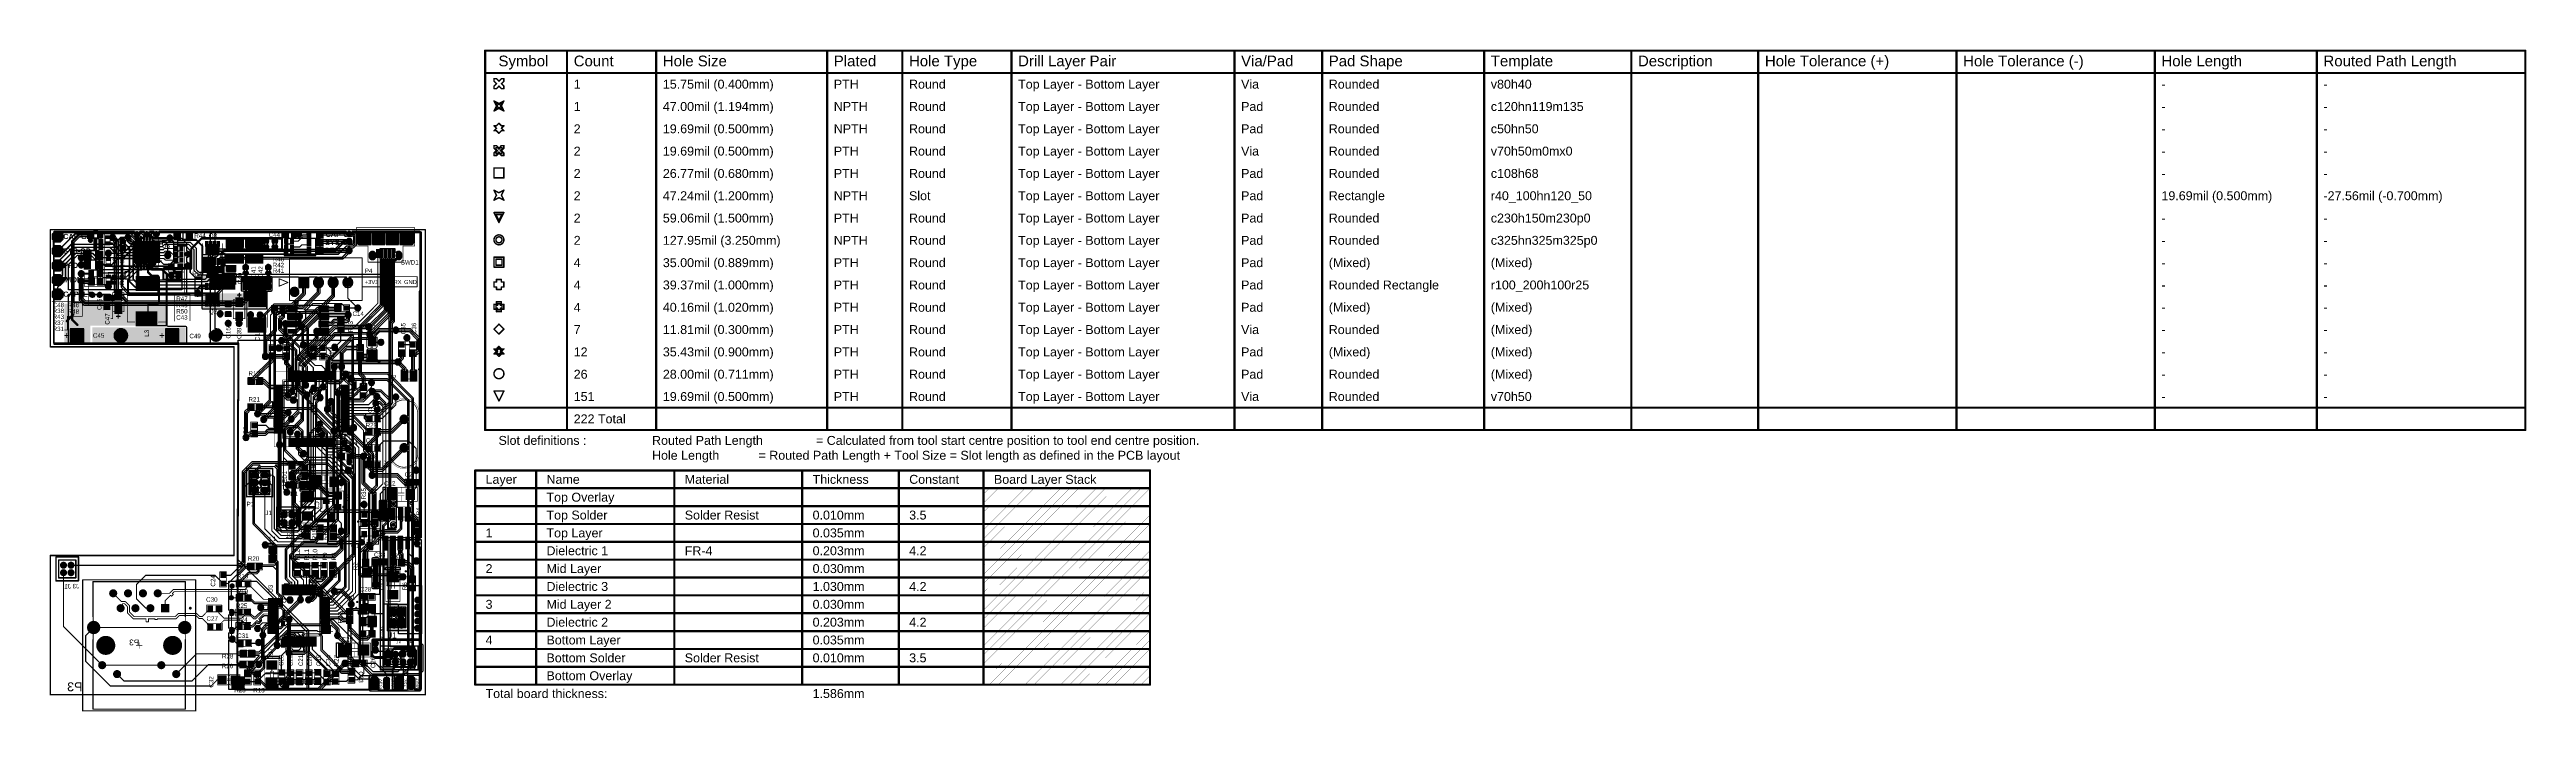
# Model space of a CAD drawing. Header units: inches. Extents: x 0 to 423, y -3 to 110.
import ezdxf

# ---------------------------------------------------------------- set-up
doc = ezdxf.new("R2010")
doc.units = ezdxf.units.IN
for name, color, linetype in [('Board Outline', 56, 'Continuous'), ('Bottom Layer', 5, 'Continuous'), ('Bottom Overlay', 54, 'Continuous'), ('Bottom Solder', 6, 'Continuous'), ('Drill Drawing', 1, 'Continuous'), ('Mechanical 1', 6, 'Continuous'), ('Mechanical 10', 56, 'Continuous'), ('Mechanical 12', 56, 'Continuous'), ('Mechanical 13', 56, 'Continuous'), ('Mechanical 14', 56, 'Continuous'), ('Mechanical 15', 56, 'Continuous'), ('Mechanical 16', 56, 'Continuous'), ('Mechanical 3', 76, 'Continuous'), ('Mechanical 4', 56, 'Continuous'), ('Mechanical 6', 56, 'Continuous'), ('Mechanical 7', 56, 'Continuous'), ('Mid Layer', 16, 'Continuous'), ('Mid Layer 2', 76, 'Continuous'), ('Multi-Layer', 9, 'Continuous'), ('Pad Holes', 156, 'Continuous'), ('Top Layer', 1, 'Continuous'), ('Top Overlay', 2, 'Continuous'), ('Top Paste', 8, 'Continuous'), ('Top Solder', 216, 'Continuous'), ('Via Holes', 16, 'Continuous')]:
    doc.layers.add(name, color=color, linetype=linetype)
doc.styles.add('Arial', font='', dxfattribs={"height": 0.2})
doc.styles.add('Arial_Bold', font='', dxfattribs={"height": 0.2})
doc.styles.get('Arial').set_extended_font_data('Arial')
doc.styles.get('Arial_Bold').set_extended_font_data('Arial', bold=True)

msp = doc.modelspace()

# ---------------------------------------------------------------- texts
at = {"layer": 'Bottom Overlay', "style": 'Arial', "text_generation_flag": 2}
for s, height, p in [('J3', 0.762, (4.94, 18.17)), ('P3', 1.524, (5.49, 0.6))]:
    msp.add_text(s, height=height, dxfattribs=at).set_placement(p)
at = {"layer": 'Drill Drawing', "style": 'Arial'}
for s, height, p in [('Symbol', 1.829, (76.57, 107.31)), ('Count', 1.829, (89.42, 107.31)), ('Hole Size', 1.829, (104.65, 107.31)), ('Plated', 1.829, (133.85, 107.31)), ('Hole Type', 1.829, (146.7, 107.31)), ('Drill Layer Pair', 1.8288, (165.34, 107.31)), ('Via/Pad', 1.829, (203.43, 107.31)), ('Pad Shape', 1.829, (218.41, 107.31)), ('Template', 1.829, (246.09, 107.31)), ('Description', 1.8288, (271.23, 107.31)), ('Hole Tolerance (+)', 1.8288, (292.92, 107.31)), ('Hole Tolerance (-)', 1.8288, (326.79, 107.31)), ('Hole Length', 1.8288, (360.66, 107.31)), ('Routed Path Length', 1.8288, (388.34, 107.31)), ('1', 1.52, (89.42, 103.5)), ('15.75mil (0.400mm)', 1.524, (104.65, 103.5)), ('PTH', 1.524, (133.85, 103.5)), ('Round', 1.524, (146.7, 103.5)), ('Top Layer - Bottom Layer', 1.524, (165.34, 103.5)), ('Via', 1.524, (203.43, 103.5)), ('Rounded', 1.524, (218.41, 103.5)), ('v80h40', 1.524, (246.09, 103.5)), ('-', 1.52, (360.66, 103.5)), ('-', 1.52, (388.34, 103.5)), ('2', 1.52, (89.42, 95.88)), ('1', 1.52, (89.42, 99.69)), ('47.00mil (1.194mm)', 1.524, (104.65, 99.69)), ('19.69mil (0.500mm)', 1.524, (104.65, 95.88)), ('NPTH', 1.524, (133.85, 99.69)), ('NPTH', 1.524, (133.85, 95.88)), ('Round', 1.524, (146.7, 99.69)), ('Round', 1.524, (146.7, 95.88)), ('Top Layer - Bottom Layer', 1.524, (165.34, 99.69)), ('Top Layer - Bottom Layer', 1.524, (165.34, 95.88)), ('Pad', 1.524, (203.43, 99.69)), ('Pad', 1.524, (203.43, 95.88)), ('Rounded', 1.524, (218.41, 99.69)), ('Rounded', 1.524, (218.41, 95.88)), ('c120hn119m135', 1.524, (246.09, 99.69)), ('c50hn50', 1.524, (246.09, 95.88)), ('-', 1.52, (360.66, 99.69)), ('-', 1.52, (388.34, 99.69)), ('2', 1.52, (89.42, 92.07)), ('19.69mil (0.500mm)', 1.524, (104.65, 92.07)), ('PTH', 1.524, (133.85, 92.07)), ('Round', 1.524, (146.7, 92.07)), ('Top Layer - Bottom Layer', 1.524, (165.34, 92.07)), ('Via', 1.524, (203.43, 92.07)), ('Rounded', 1.524, (218.41, 92.07)), ('v70h50m0mx0', 1.524, (246.09, 92.07)), ('-', 1.52, (360.66, 95.88)), ('-', 1.52, (388.34, 95.88)), ('2', 1.52, (89.42, 88.26)), ('26.77mil (0.680mm)', 1.524, (104.65, 88.26)), ('PTH', 1.524, (133.85, 88.26)), ('Round', 1.524, (146.7, 88.26)), ('Top Layer - Bottom Layer', 1.524, (165.34, 88.26)), ('Pad', 1.524, (203.43, 88.26)), ('Rounded', 1.524, (218.41, 88.26)), ('c108h68', 1.524, (246.09, 88.26)), ('-', 1.52, (360.66, 92.07)), ('-', 1.52, (360.66, 88.26)), ('-', 1.52, (388.34, 92.07)), ('-', 1.52, (388.34, 88.26)), ('2', 1.52, (89.42, 84.45)), ('47.24mil (1.200mm)', 1.524, (104.65, 84.45)), ('NPTH', 1.524, (133.85, 84.45)), ('Slot', 1.524, (146.7, 84.45)), ('Top Layer - Bottom Layer', 1.524, (165.34, 84.45)), ('Pad', 1.524, (203.43, 84.45)), ('Rectangle', 1.524, (218.41, 84.45)), ('r40_100hn120_50', 1.524, (246.09, 84.45)), ('19.69mil (0.500mm)', 1.524, (360.66, 84.45)), ('-27.56mil (-0.700mm)', 1.524, (388.34, 84.45)), ('2', 1.52, (89.42, 80.64)), ('59.06mil (1.500mm)', 1.524, (104.65, 80.64)), ('PTH', 1.524, (133.85, 80.64)), ('Round', 1.524, (146.7, 80.64)), ('Top Layer - Bottom Layer', 1.524, (165.34, 80.64)), ('Pad', 1.524, (203.43, 80.64)), ('Rounded', 1.524, (218.41, 80.64)), ('c230h150m230p0', 1.524, (246.09, 80.64)), ('-', 1.52, (360.66, 80.64)), ('-', 1.52, (388.34, 80.64)), ('2', 1.52, (89.42, 76.83)), ('127.95mil (3.250mm)', 1.524, (104.65, 76.83)), ('NPTH', 1.524, (133.85, 76.83)), ('Round', 1.524, (146.7, 76.83)), ('Top Layer - Bottom Layer', 1.524, (165.34, 76.83)), ('Pad', 1.524, (203.43, 76.83)), ('Rounded', 1.524, (218.41, 76.83)), ('c325hn325m325p0', 1.524, (246.09, 76.83)), ('-', 1.52, (360.66, 76.83)), ('-', 1.52, (388.34, 76.83)), ('4', 1.52, (89.42, 73.02)), ('35.00mil (0.889mm)', 1.524, (104.65, 73.02)), ('PTH', 1.524, (133.85, 73.02)), ('Round', 1.524, (146.7, 73.02)), ('Top Layer - Bottom Layer', 1.524, (165.34, 73.02)), ('Pad', 1.524, (203.43, 73.02)), ('(Mixed)', 1.524, (218.41, 73.02)), ('(Mixed)', 1.524, (246.09, 73.02)), ('-', 1.52, (360.66, 73.02)), ('-', 1.52, (388.34, 73.02)), ('4', 1.52, (89.42, 69.21)), ('39.37mil (1.000mm)', 1.524, (104.65, 69.21)), ('PTH', 1.524, (133.85, 69.21)), ('Round', 1.524, (146.7, 69.21)), ('Top Layer - Bottom Layer', 1.524, (165.34, 69.21)), ('Pad', 1.524, (203.43, 69.21)), ('Rounded Rectangle', 1.524, (218.41, 69.21)), ('r100_200h100r25', 1.524, (246.09, 69.21)), ('-', 1.52, (360.66, 69.21)), ('-', 1.52, (388.34, 69.21)), ('4', 1.52, (89.42, 65.4)), ('40.16mil (1.020mm)', 1.524, (104.65, 65.4)), ('PTH', 1.524, (133.85, 65.4)), ('Round', 1.524, (146.7, 65.4)), ('Top Layer - Bottom Layer', 1.524, (165.34, 65.4)), ('Pad', 1.524, (203.43, 65.4)), ('(Mixed)', 1.524, (218.41, 65.4)), ('(Mixed)', 1.524, (246.09, 65.4)), ('-', 1.52, (360.66, 65.4)), ('-', 1.52, (388.34, 65.4)), ('7', 1.52, (89.42, 61.59)), ('12', 1.524, (89.42, 57.78)), ('35.43mil (0.900mm)', 1.524, (104.65, 57.78)), ('11.81mil (0.300mm)', 1.524, (104.65, 61.59)), ('PTH', 1.524, (133.85, 61.59)), ('PTH', 1.524, (133.85, 57.78)), ('Round', 1.524, (146.7, 61.59)), ('Round', 1.524, (146.7, 57.78)), ('Top Layer - Bottom Layer', 1.524, (165.34, 61.59)), ('Top Layer - Bottom Layer', 1.524, (165.34, 57.78)), ('Via', 1.524, (203.43, 61.59)), ('Pad', 1.524, (203.43, 57.78)), ('(Mixed)', 1.524, (218.41, 57.78)), ('Rounded', 1.524, (218.41, 61.59)), ('(Mixed)', 1.524, (246.09, 61.59)), ('(Mixed)', 1.524, (246.09, 57.78)), ('-', 1.52, (360.66, 61.59)), ('-', 1.52, (388.34, 61.59)), ('26', 1.524, (89.42, 53.97)), ('28.00mil (0.711mm)', 1.524, (104.65, 53.97)), ('PTH', 1.524, (133.85, 53.97)), ('Round', 1.524, (146.7, 53.97)), ('Top Layer - Bottom Layer', 1.524, (165.34, 53.97)), ('Pad', 1.524, (203.43, 53.97)), ('Rounded', 1.524, (218.41, 53.97)), ('(Mixed)', 1.524, (246.09, 53.97)), ('-', 1.52, (360.66, 57.78)), ('-', 1.52, (388.34, 57.78)), ('151', 1.524, (89.42, 50.16)), ('19.69mil (0.500mm)', 1.524, (104.65, 50.16)), ('PTH', 1.524, (133.85, 50.16)), ('Round', 1.524, (146.7, 50.16)), ('Top Layer - Bottom Layer', 1.524, (165.34, 50.16)), ('Via', 1.524, (203.43, 50.16)), ('Rounded', 1.524, (218.41, 50.16)), ('v70h50', 1.524, (246.09, 50.16)), ('-', 1.52, (360.66, 53.97)), ('-', 1.52, (360.66, 50.16)), ('-', 1.52, (388.34, 53.97)), ('-', 1.52, (388.34, 50.16)), ('222 Total', 1.524, (89.42, 46.35)), ('Slot definitions :', 1.524, (76.57, 42.67)), ('Routed Path Length', 1.524, (102.8, 42.67)), ('= Calculated from tool start centre position to tool end centre position.', 1.524, (130.81, 42.67)), ('Hole Length', 1.524, (102.8, 40.13)), (' = Routed Path Length + Tool Size = Slot length as defined in the PCB layout', 1.524, (120.4, 40.13))]:
    msp.add_text(s, height=height, dxfattribs=at).set_placement(p)
at = {"layer": 'Mechanical 3', "style": 'Arial'}
for s, height, p in [('Layer', 1.524, (74.36, 36.02)), ('Top Overlay', 1.524, (84.77, 32.97)), ('Name', 1.524, (84.77, 36.02)), ('Material', 1.524, (108.39, 36.02)), ('Thickness', 1.524, (130.23, 36.02)), ('Constant', 1.524, (146.73, 36.02)), ('Board Layer Stack', 1.524, (161.21, 36.02)), ('Top Solder', 1.524, (84.77, 29.92)), ('Solder Resist', 1.524, (108.39, 29.92)), ('0.010mm', 1.524, (130.23, 29.92)), ('3.5', 1.524, (146.73, 29.92)), ('1', 1.52, (74.36, 26.87)), ('Top Layer', 1.524, (84.77, 26.87)), ('Dielectric 1', 1.524, (84.77, 23.83)), ('0.035mm', 1.524, (130.23, 26.87)), ('2', 1.52, (74.36, 20.78)), ('Mid Layer', 1.524, (84.77, 20.78)), ('FR-4', 1.524, (108.39, 23.83)), ('0.203mm', 1.524, (130.23, 23.83)), ('0.030mm', 1.524, (130.23, 20.78)), ('4.2', 1.524, (146.73, 23.83)), ('Dielectric 3', 1.524, (84.77, 17.73)), ('1.030mm', 1.524, (130.23, 17.73)), ('4.2', 1.524, (146.73, 17.73)), ('3', 1.52, (74.36, 14.68)), ('Mid Layer 2', 1.524, (84.77, 14.68)), ('Dielectric 2', 1.524, (84.77, 11.63)), ('0.030mm', 1.524, (130.23, 14.68)), ('0.203mm', 1.524, (130.23, 11.63)), ('4.2', 1.524, (146.73, 11.63)), ('4', 1.52, (74.36, 8.59)), ('Bottom Layer', 1.524, (84.77, 8.59)), ('0.035mm', 1.524, (130.23, 8.59)), ('Bottom Solder', 1.524, (84.77, 5.54)), ('Solder Resist', 1.524, (108.39, 5.54)), ('0.010mm', 1.524, (130.23, 5.54)), ('3.5', 1.524, (146.73, 5.54)), ('Total board thickness:', 1.524, (74.36, -0.56)), ('Bottom Overlay', 1.524, (84.77, 2.49)), ('1.586mm', 1.524, (130.23, -0.56))]:
    msp.add_text(s, height=height, dxfattribs=at).set_placement(p)
at = {"layer": 'Top Overlay'}
for s, height, style, p in [('SYS-GD', 0.889, 'Arial_Bold', (2.21, 75.34)), ('CAP-GD', 0.889, 'Arial_Bold', (2.21, 77.81)), ('U6', 0.762, 'Arial', (19.07, 76.28)), ('R44', 0.762, 'Arial', (24.6, 78.01)), ('Q3', 0.762, 'Arial', (27.08, 78.01)), ('C44', 0.762, 'Arial', (37.3, 78.16)), ('SYS-GD', 0.889, 'Arial_Bold', (46.95, 76.8)), ('PFO', 0.889, 'Arial_Bold', (46.95, 75.44)), ('CAP-GD', 0.889, 'Arial_Bold', (47.02, 78.17)), ('PFO', 0.889, 'Arial_Bold', (2.21, 72.88)), ('R30', 0.762, 'Arial', (24.23, 71.5)), ('R40', 0.762, 'Arial', (38, 74)), ('R42', 0.762, 'Arial', (38, 73)), ('R41', 0.762, 'Arial', (38, 72.02)), ('P4', 0.762, 'Arial', (53.73, 72.01)), ('SWD1', 0.762, 'Arial', (59.87, 73.46)), ('CAPFLT', 0.889, 'Arial_Bold', (2.21, 67.96)), ('IMON', 0.889, 'Arial_Bold', (2.21, 70.42)), ('R47', 0.762, 'Arial', (21.52, 67.25)), ('C48', 0.762, 'Arial', (0.4, 66.18)), ('R38', 0.762, 'Arial', (0.4, 65.18)), ('R43', 0.762, 'Arial', (0.4, 64.16)), ('R37', 0.762, 'Arial', (0.4, 63.14)), ('R46', 0.762, 'Arial', (2.97, 66.18)), ('R48', 0.762, 'Arial', (2.97, 65.07)), ('C43', 0.762, 'Arial', (21.51, 64.05)), ('R45', 0.762, 'Arial', (21.51, 66.17)), ('R50', 0.762, 'Arial', (21.51, 65.1)), ('Q2', 0.762, 'Arial', (27.1, 65.06)), ('R32', 0.762, 'Arial', (37.99, 64.17)), ('C14', 0.762, 'Arial', (51.63, 64.68)), ('R31', 0.762, 'Arial', (0.4, 62.1)), ('C45', 0.762, 'Arial', (7.29, 60.96)), ('C49', 0.762, 'Arial', (23.77, 60.88)), ('U5', 0.762, 'Arial', (45.93, 60.28)), ('R17', 0.762, 'Arial', (33.86, 54.47)), ('R21', 0.762, 'Arial', (33.86, 50.06)), ('Y2', 0.762, 'Arial', (57.82, 53.79)), ('C17', 0.762, 'Arial', (54.24, 48.2)), ('U4', 0.762, 'Arial', (51.17, 42.62)), ('C18', 0.762, 'Arial', (53.89, 43.05)), ('R29', 0.762, 'Arial', (53.87, 45.65)), ('R7', 0.762, 'Arial', (46.78, 40.3)), ('C4', 0.762, 'Arial', (47.24, 37.84)), ('C16', 0.762, 'Arial', (53.93, 40.28)), ('R1', 0.762, 'Arial', (40.99, 33.92)), ('+', 0.7, 'Arial', (44.45, 34.95)), ('C12', 0.762, 'Arial', (57.02, 35.71)), ('C2', 0.762, 'Arial', (60.54, 37.24)), ('P1', 0.762, 'Arial', (33.54, 32.18)), ('J1', 0.762, 'Arial', (36.74, 30.68)), ('+', 0.7, 'Arial', (42.45, 32.59)), ('U2', 0.762, 'Arial', (57.09, 32.34)), ('L1', 0.762, 'Arial', (37.41, 26.25)), ('Q1', 0.762, 'Arial', (51.35, 25.05)), ('R20', 0.762, 'Arial', (33.75, 22.89)), ('C38', 0.762, 'Arial', (55.3, 23.53)), ('R5', 0.762, 'Arial', (58.68, 23.34)), ('R19', 0.762, 'Arial', (31.82, 17.28)), ('R18', 0.762, 'Arial', (31.87, 19.88)), ('Y1', 0.762, 'Arial', (50.81, 16.23)), ('C28', 0.762, 'Arial', (52.88, 17.64)), ('C30', 0.762, 'Arial', (26.62, 15.88)), ('C27', 0.762, 'Arial', (26.69, 12.64)), ('R25', 0.762, 'Arial', (31.72, 14.82)), ('R24', 0.762, 'Arial', (31.76, 12.45)), ('C31', 0.762, 'Arial', (31.94, 9.7)), ('C25', 0.762, 'Arial', (49.77, 9.09)), ('J2', 0.762, 'Arial', (60.86, 8.91)), ('P2', 0.762, 'Arial', (61.6, 10.97)), ('R26', 0.762, 'Arial', (29.3, 4.53)), ('R28', 0.762, 'Arial', (29.33, 6.19)), ('R23', 0.762, 'Arial', (31.43, 0.42)), ('R13', 0.762, 'Arial', (34.67, 0.4))]:
    msp.add_text(s, height=height, dxfattribs=dict(at, style=style)).set_placement(p)
at = {"layer": 'Top Overlay', "style": 'Arial'}
for s, height, rotation, p in [('R36', 0.762, 90, (11.44, 75.46)), ('R39', 0.762, 90, (11.44, 72.68)), ('R49', 0.762, 90, (12.64, 72.71)), ('C40', 0.762, 90, (32.78, 70.1)), ('C41', 0.762, 90, (35.1, 71.22)), ('C42', 0.762, 90, (36.31, 71.22)), ('R51', 0.762, 90, (12.62, 69.95)), ('+3V3', 0.7, 360, (53.74, 70.13)), ('TX', 0.7, 360, (56.89, 70.13)), ('RX', 0.7, 360, (58.65, 70.13)), ('GND', 0.7, 360, (60.44, 70.13)), ('C46', 0.762, 90, (8.77, 65.7)), ('C47', 0.762, 90, (10.12, 63.19)), ('R33', 0.762, 90, (51.69, 61.86)), ('C36', 0.762, 90, (62.51, 61.57)), ('L3', 0.762, 90, (16.86, 61.14)), ('C15', 0.762, 90, (30.78, 60.82)), ('C39', 0.762, 90, (32.64, 60.75)), ('C1', 0.762, 90, (35.76, 60.39)), ('C7', 0.762, 90, (38.36, 60.3)), ('C6', 0.762, 90, (40.66, 60.34)), ('L2', 0.762, 90, (53.38, 61.88)), ('C5', 0.762, 90, (55.5, 61.87)), ('C35', 0.762, 90, (60.68, 61.53)), ('C11', 0.762, 90, (43.68, 57.27)), ('C10', 0.762, 90, (48.44, 57.27)), ('C9', 0.762, 90, (52.52, 51.04)), ('C8', 0.762, 90, (33.74, 44.45)), ('LED1', 0.762, 90, (40.42, 35.56)), ('R3', 0.762, 270, (44.45, 39.31)), ('X1', 0.762, 270, (57.05, 40.04)), ('U1', 0.762, 90, (51.1, 33.03)), ('R35', 0.762, 90, (53.92, 33.35)), ('R34', 0.762, 90, (55.75, 33.34)), ('C3', 0.762, 270, (45.17, 33.03)), ('R4', 0.762, 90, (63.28, 30.62)), ('R14', 0.762, 90, (43.16, 26.37)), ('R15', 0.762, 90, (45.51, 26.37)), ('R16', 0.762, 90, (47.66, 26.32)), ('R12', 0.762, 90, (42.58, 22.93)), ('R11', 0.762, 90, (44.18, 22.93)), ('R10', 0.762, 90, (45.61, 22.93)), ('R9', 0.762, 90, (47.3, 22.93)), ('R8', 0.762, 90, (48.82, 22.93)), ('R2', 0.762, 90, (52.52, 21.27)), ('C24', 0.762, 90, (28.18, 18.46)), ('U3', 0.762, 90, (38.02, 17.42)), ('C13', 0.762, 90, (57.14, 17.81)), ('R6', 0.762, 90, (60.93, 17.86)), ('R22', 0.762, 90, (49.9, 12.19)), ('C29', 0.762, 90, (57.14, 9.7)), ('C37', 0.762, 90, (38.06, 6.03)), ('C23', 0.762, 90, (39.83, 4.92)), ('C22', 0.762, 90, (41.41, 4.89)), ('C21', 0.762, 90, (43.16, 4.87)), ('C20', 0.762, 90, (44.72, 4.87)), ('C19', 0.762, 90, (46.22, 4.89)), ('C34', 0.762, 90, (47.85, 4.84)), ('R27', 0.762, 90, (49.26, 4.84)), ('C26', 0.762, 90, (55.51, 4.53)), ('C32', 0.762, 90, (27.86, 1.21)), ('C33', 0.762, 270, (52.69, 4)), ('+3.3V', 0.5, 90, (56.71, 0.82)), ('GND', 0.5, 90, (58.79, 1.34)), ('+5V', 0.5, 90, (60.83, 1.37)), ('VBAT', 0.5, 90, (62.99, 1.04))]:
    msp.add_text(s, height=height, rotation=rotation, dxfattribs=at).set_placement(p)

# ---------------------------------------------------------------- blocks, each defined once
blk = doc.blocks.new('CON_2078430004_MOL_1')
at = {"layer": 'Bottom Layer'}
h = blk.add_hatch(color=5, dxfattribs=at)
edge = h.paths.add_edge_path()
edge.add_arc((-7.5, 0), 0.704, 0, 360)
h = blk.add_hatch(color=5, dxfattribs=at)
edge = h.paths.add_edge_path()
edge.add_arc((-5, 0), 0.704, 0, 360)
h = blk.add_hatch(color=5, dxfattribs=at)
edge = h.paths.add_edge_path()
edge.add_arc((-2.5, 0), 0.704, 0, 360)
blk.add_hatch(color=5, dxfattribs=at).paths.add_polyline_path([(-0.7, 0.7), (0.7, 0.7), (0.7, -0.7), (-0.7, -0.7)])
h = blk.add_hatch(color=5, dxfattribs=at)
edge = h.paths.add_edge_path()
edge.add_arc((1.6, 1.6), 0.6, 0, 360)
at = {"layer": 'Bottom Solder'}
h = blk.add_hatch(color=6, dxfattribs=at)
edge = h.paths.add_edge_path()
edge.add_arc((-7.5, 0), 0.78, 0, 360)
h = blk.add_hatch(color=6, dxfattribs=at)
edge = h.paths.add_edge_path()
edge.add_arc((-5, 0), 0.78, 0, 360)
h = blk.add_hatch(color=6, dxfattribs=at)
edge = h.paths.add_edge_path()
edge.add_arc((-2.5, 0), 0.78, 0, 360)
blk.add_hatch(color=6, dxfattribs=at).paths.add_polyline_path([(-0.78, 0.78), (0.78, 0.78), (0.78, -0.78), (-0.78, -0.78)])
h = blk.add_hatch(color=6, dxfattribs=at)
edge = h.paths.add_edge_path()
edge.add_arc((1.6, 1.6), 0.676, 0, 360)
at = {"layer": 'Mid Layer'}
h = blk.add_hatch(color=16, dxfattribs=at)
edge = h.paths.add_edge_path()
edge.add_arc((-7.5, 0), 0.704, 0, 360)
h = blk.add_hatch(color=16, dxfattribs=at)
edge = h.paths.add_edge_path()
edge.add_arc((-5, 0), 0.704, 0, 360)
h = blk.add_hatch(color=16, dxfattribs=at)
edge = h.paths.add_edge_path()
edge.add_arc((-2.5, 0), 0.704, 0, 360)
blk.add_hatch(color=16, dxfattribs=at).paths.add_polyline_path([(-0.7, 0.7), (0.7, 0.7), (0.7, -0.7), (-0.7, -0.7)])
h = blk.add_hatch(color=16, dxfattribs=at)
edge = h.paths.add_edge_path()
edge.add_arc((1.6, 1.6), 0.6, 0, 360)
at = {"layer": 'Mid Layer 2'}
h = blk.add_hatch(color=76, dxfattribs=at)
edge = h.paths.add_edge_path()
edge.add_arc((-7.5, 0), 0.704, 0, 360)
h = blk.add_hatch(color=76, dxfattribs=at)
edge = h.paths.add_edge_path()
edge.add_arc((-5, 0), 0.704, 0, 360)
h = blk.add_hatch(color=76, dxfattribs=at)
edge = h.paths.add_edge_path()
edge.add_arc((-2.5, 0), 0.704, 0, 360)
blk.add_hatch(color=76, dxfattribs=at).paths.add_polyline_path([(-0.7, 0.7), (0.7, 0.7), (0.7, -0.7), (-0.7, -0.7)])
h = blk.add_hatch(color=76, dxfattribs=at)
edge = h.paths.add_edge_path()
edge.add_arc((1.6, 1.6), 0.6, 0, 360)
at = {"layer": 'Pad Holes'}
h = blk.add_hatch(color=7, dxfattribs=at)
edge = h.paths.add_edge_path()
edge.add_arc((-7.5, 0), 0.445, 0, 360)
h = blk.add_hatch(color=7, dxfattribs=at)
edge = h.paths.add_edge_path()
edge.add_arc((-5, 0), 0.445, 0, 360)
h = blk.add_hatch(color=7, dxfattribs=at)
edge = h.paths.add_edge_path()
edge.add_arc((-2.5, 0), 0.445, 0, 360)
h = blk.add_hatch(color=7, dxfattribs=at)
edge = h.paths.add_edge_path()
edge.add_arc((0, 0), 0.445, 0, 360)
h = blk.add_hatch(color=7, dxfattribs=at)
edge = h.paths.add_edge_path()
edge.add_arc((1.6, 1.6), 0.597, 0, 360)
at = {"layer": 'Top Layer'}
h = blk.add_hatch(color=1, dxfattribs=at)
edge = h.paths.add_edge_path()
edge.add_arc((-7.5, 0), 0.704, 0, 360)
h = blk.add_hatch(color=1, dxfattribs=at)
edge = h.paths.add_edge_path()
edge.add_arc((-5, 0), 0.704, 0, 360)
h = blk.add_hatch(color=1, dxfattribs=at)
edge = h.paths.add_edge_path()
edge.add_arc((-2.5, 0), 0.704, 0, 360)
blk.add_hatch(color=1, dxfattribs=at).paths.add_polyline_path([(-0.7, 0.7), (0.7, 0.7), (0.7, -0.7), (-0.7, -0.7)])
h = blk.add_hatch(color=1, dxfattribs=at)
edge = h.paths.add_edge_path()
edge.add_arc((1.6, 1.6), 0.6, 0, 360)
at = {"layer": 'Top Solder'}
h = blk.add_hatch(color=216, dxfattribs=at)
edge = h.paths.add_edge_path()
edge.add_arc((-7.5, 0), 0.78, 0, 360)
h = blk.add_hatch(color=216, dxfattribs=at)
edge = h.paths.add_edge_path()
edge.add_arc((-5, 0), 0.78, 0, 360)
h = blk.add_hatch(color=216, dxfattribs=at)
edge = h.paths.add_edge_path()
edge.add_arc((-2.5, 0), 0.78, 0, 360)
blk.add_hatch(color=216, dxfattribs=at).paths.add_polyline_path([(-0.78, 0.78), (0.78, 0.78), (0.78, -0.78), (-0.78, -0.78)])
h = blk.add_hatch(color=216, dxfattribs=at)
edge = h.paths.add_edge_path()
edge.add_arc((1.6, 1.6), 0.676, 0, 360)
at = {"layer": 'Mechanical 13', "const_width": 0.127}
for points in [[(2.45, 3.08), (-9.95, 3.08)], [(-9.95, 3.08), (-9.95, -4.22)], [(2.45, -4.22), (2.45, 3.08)], [(4.23, 0.64), (2.7, 0)], [(4.23, -0.64), (2.7, 0)], [(4.23, 0.64), (4.23, -0.64)], [(2.45, -4.22), (-9.95, -4.22)]]:
    blk.add_lwpolyline(points, dxfattribs=at)
at = {"layer": 'Mechanical 13', "const_width": 0.0635}
for points in [[(-9.98, 3.08, 1), (-9.92, 3.08, 1)], [(-9.98, 3.08, 1), (-9.92, 3.08, 1)], [(2.42, 3.08, 1), (2.48, 3.08, 1)], [(2.42, 3.08, 1), (2.48, 3.08, 1)], [(2.67, 0, 1), (2.74, 0, 1)], [(2.67, 0, 1), (2.74, 0, 1)], [(4.2, 0.64, 1), (4.26, 0.64, 1)], [(4.2, 0.64, 1), (4.26, 0.64, 1)], [(-9.98, -4.22, 1), (-9.92, -4.22, 1)], [(-9.98, -4.22, 1), (-9.92, -4.22, 1)], [(2.42, -4.22, 1), (2.48, -4.22, 1)], [(2.42, -4.22, 1), (2.48, -4.22, 1)], [(4.2, -0.64, 1), (4.26, -0.64, 1)], [(4.2, -0.64, 1), (4.26, -0.64, 1)]]:
    blk.add_lwpolyline(points, format="xyb", close=True, dxfattribs=at)
at = {"layer": 'Top Overlay', "const_width": 0.152}
for points in [[(2.45, 3.08), (-9.95, 3.08)], [(-9.95, 3.08), (-9.95, -4.22)], [(2.45, 1.95), (2.45, 3.08)], [(2.45, -4.22), (2.45, 1.25)], [(4.23, 0.64), (2.7, 0)], [(4.23, -0.64), (2.7, 0)], [(4.23, 0.64), (4.23, -0.64)], [(2.45, -4.22), (-9.95, -4.22)]]:
    blk.add_lwpolyline(points, dxfattribs=at)
at = {"layer": 'Top Overlay', "const_width": 0.0762}
for points in [[(-9.99, 3.08, 1), (-9.91, 3.08, 1)], [(-9.99, 3.08, 1), (-9.91, 3.08, 1)], [(2.41, 3.08, 1), (2.49, 3.08, 1)], [(2.41, 3.08, 1), (2.49, 3.08, 1)], [(2.41, 1.95, 1), (2.49, 1.95, 1)], [(2.41, 1.25, 1), (2.49, 1.25, 1)], [(2.67, 0, 1), (2.74, 0, 1)], [(2.67, 0, 1), (2.74, 0, 1)], [(4.19, 0.64, 1), (4.27, 0.64, 1)], [(4.19, 0.64, 1), (4.27, 0.64, 1)], [(-9.99, -4.22, 1), (-9.91, -4.22, 1)], [(-9.99, -4.22, 1), (-9.91, -4.22, 1)], [(2.41, -4.22, 1), (2.49, -4.22, 1)], [(2.41, -4.22, 1), (2.49, -4.22, 1)], [(4.19, -0.64, 1), (4.27, -0.64, 1)], [(4.19, -0.64, 1), (4.27, -0.64, 1)]]:
    blk.add_lwpolyline(points, format="xyb", close=True, dxfattribs=at)
blk = doc.blocks.new('C____C_2')
at = {"layer": 'Top Layer'}
for points in [[(-3.9, 1.5), (-1.5, 1.5), (-1.5, -1.5), (-3.9, -1.5)], [(1.5, 1.5), (3.9, 1.5), (3.9, -1.5), (1.5, -1.5)]]:
    blk.add_hatch(color=1, dxfattribs=at).paths.add_polyline_path(points)
at = {"layer": 'Top Paste'}
for points in [[(-3.9, 1.5), (-1.5, 1.5), (-1.5, -1.5), (-3.9, -1.5)], [(1.5, 1.5), (3.9, 1.5), (3.9, -1.5), (1.5, -1.5)]]:
    blk.add_hatch(color=8, dxfattribs=at).paths.add_polyline_path(points)
at = {"layer": 'Top Solder'}
for points in [[(-4, 1.6), (-1.4, 1.6), (-1.4, -1.6), (-4, -1.6)], [(1.4, 1.6), (4, 1.6), (4, -1.6), (1.4, -1.6)]]:
    blk.add_hatch(color=216, dxfattribs=at).paths.add_polyline_path(points)
at = {"layer": 'Top Overlay'}
for points, const_width in [([(-4.14, 0.08), (-4.8, 0.08)], 0.127), ([(-4.47, -0.23), (-4.47, 0.43)], 0.127), ([(3.05, 1.75), (-3.03, 1.75)], 0.152), ([(3.05, -1.75), (-3.03, -1.75)], 0.152)]:
    blk.add_lwpolyline(points, dxfattribs=dict(at, const_width=const_width))
for points, const_width in [([(-4.83, 0.08, 1), (-4.77, 0.08, 1)], 0.0635), ([(-4.5, 0.43, 1), (-4.44, 0.43, 1)], 0.0635), ([(-4.17, 0.08, 1), (-4.11, 0.08, 1)], 0.0635), ([(-3.06, 1.75, 1), (-2.99, 1.75, 1)], 0.0762), ([(3.01, 1.75, 1), (3.09, 1.75, 1)], 0.0762), ([(-4.5, -0.23, 1), (-4.44, -0.23, 1)], 0.0635), ([(-3.06, -1.75, 1), (-2.99, -1.75, 1)], 0.0762), ([(3.01, -1.75, 1), (3.09, -1.75, 1)], 0.0762)]:
    blk.add_lwpolyline(points, format="xyb", close=True, dxfattribs=dict(at, const_width=const_width))
blk = doc.blocks.new('RES_0306_3')
at = {"layer": 'Top Layer'}
for points in [[(-0.57, -0.9), (-0.57, 0.9), (-0.12, 0.9), (-0.12, -0.9)], [(0.13, -0.9), (0.13, 0.9), (0.58, 0.9), (0.58, -0.9)]]:
    blk.add_hatch(color=1, dxfattribs=at).paths.add_polyline_path(points)
at = {"layer": 'Top Paste'}
for points in [[(-0.57, -0.9), (-0.57, 0.9), (-0.12, 0.9), (-0.12, -0.9)], [(0.13, -0.9), (0.13, 0.9), (0.58, 0.9), (0.58, -0.9)]]:
    blk.add_hatch(color=8, dxfattribs=at).paths.add_polyline_path(points)
at = {"layer": 'Top Solder'}
for points in [[(-0.68, -1), (-0.68, 1), (-0.02, 1), (-0.02, -1)], [(0.02, -1), (0.02, 1), (0.68, 1), (0.68, -1)]]:
    blk.add_hatch(color=216, dxfattribs=at).paths.add_polyline_path(points)
at = {"layer": 'Top Overlay', "const_width": 0.127}
for points in [[(-0.71, 1.04), (-0.71, -1.02)], [(-0.71, 1.04), (-0.2, 1.04)], [(0.2, 1.04), (0.71, 1.04)], [(0.71, 1.04), (0.71, -1.02)], [(-0.71, -1.02), (-0.23, -1.02)], [(0.23, -1.02), (0.71, -1.02)]]:
    blk.add_lwpolyline(points, dxfattribs=at)
at = {"layer": 'Top Overlay', "const_width": 0.0635}
for points in [[(-0.74, 1.04, 1), (-0.68, 1.04, 1)], [(-0.74, 1.04, 1), (-0.68, 1.04, 1)], [(-0.23, 1.04, 1), (-0.17, 1.04, 1)], [(0.17, 1.04, 1), (0.23, 1.04, 1)], [(0.68, 1.04, 1), (0.74, 1.04, 1)], [(0.68, 1.04, 1), (0.74, 1.04, 1)], [(-0.74, -1.02, 1), (-0.68, -1.02, 1)], [(-0.74, -1.02, 1), (-0.68, -1.02, 1)], [(-0.26, -1.02, 1), (-0.2, -1.02, 1)], [(0.2, -1.02, 1), (0.26, -1.02, 1)], [(0.68, -1.02, 1), (0.74, -1.02, 1)], [(0.68, -1.02, 1), (0.74, -1.02, 1)]]:
    blk.add_lwpolyline(points, format="xyb", close=True, dxfattribs=at)
blk = doc.blocks.new('DGH256Q2R7_4')
at = {"layer": 'Bottom Layer'}
blk.add_hatch(color=5, dxfattribs=at).paths.add_polyline_path([(-4.75, 1), (-2.75, 1), (-2.75, -1), (-4.75, -1)])
h = blk.add_hatch(color=5, dxfattribs=at)
edge = h.paths.add_edge_path()
edge.add_arc((3.75, 0), 1, 0, 360)
at = {"layer": 'Bottom Solder'}
blk.add_hatch(color=6, dxfattribs=at).paths.add_polyline_path([(-4.85, 1.1), (-2.65, 1.1), (-2.65, -1.1), (-4.85, -1.1)])
h = blk.add_hatch(color=6, dxfattribs=at)
edge = h.paths.add_edge_path()
edge.add_arc((3.75, 0), 1.1, 0, 360)
at = {"layer": 'Mid Layer'}
blk.add_hatch(color=16, dxfattribs=at).paths.add_polyline_path([(-4.75, 1), (-2.75, 1), (-2.75, -1), (-4.75, -1)])
h = blk.add_hatch(color=16, dxfattribs=at)
edge = h.paths.add_edge_path()
edge.add_arc((3.75, 0), 1, 0, 360)
at = {"layer": 'Mid Layer 2'}
blk.add_hatch(color=76, dxfattribs=at).paths.add_polyline_path([(-4.75, 1), (-2.75, 1), (-2.75, -1), (-4.75, -1)])
h = blk.add_hatch(color=76, dxfattribs=at)
edge = h.paths.add_edge_path()
edge.add_arc((3.75, 0), 1, 0, 360)
at = {"layer": 'Multi-Layer'}
blk.add_hatch(color=9, dxfattribs=at).paths.add_polyline_path([(-4.75, 1), (-2.75, 1), (-2.75, -1), (-4.75, -1)])
h = blk.add_hatch(color=9, dxfattribs=at)
edge = h.paths.add_edge_path()
edge.add_arc((3.75, 0), 1, 0, 360)
at = {"layer": 'Pad Holes'}
h = blk.add_hatch(color=7, dxfattribs=at)
edge = h.paths.add_edge_path()
edge.add_arc((-3.75, 0), 0.51, 0, 360)
h = blk.add_hatch(color=7, dxfattribs=at)
edge = h.paths.add_edge_path()
edge.add_arc((3.75, 0), 0.51, 0, 360)
at = {"layer": 'Top Layer'}
blk.add_hatch(color=1, dxfattribs=at).paths.add_polyline_path([(-4.75, 1), (-2.75, 1), (-2.75, -1), (-4.75, -1)])
h = blk.add_hatch(color=1, dxfattribs=at)
edge = h.paths.add_edge_path()
edge.add_arc((3.75, 0), 1, 0, 360)
at = {"layer": 'Top Solder'}
blk.add_hatch(color=216, dxfattribs=at).paths.add_polyline_path([(-4.85, 1.1), (-2.65, 1.1), (-2.65, -1.1), (-4.85, -1.1)])
h = blk.add_hatch(color=216, dxfattribs=at)
edge = h.paths.add_edge_path()
edge.add_arc((3.75, 0), 1.1, 0, 360)
at = {"layer": 'Top Overlay', "const_width": 0.127}
for points in [[(-5.85, 0), (-5.12, 0)], [(-5.49, -0.37), (-5.49, 0.37)]]:
    blk.add_lwpolyline(points, dxfattribs=at)
at = {"layer": 'Top Overlay', "const_width": 0.0635}
for points in [[(-5.89, 0, 1), (-5.82, 0, 1)], [(-5.52, 0.37, 1), (-5.45, 0.37, 1)], [(-5.15, 0, 1), (-5.09, 0, 1)], [(-5.52, -0.37, 1), (-5.45, -0.37, 1)]]:
    blk.add_lwpolyline(points, format="xyb", close=True, dxfattribs=at)
blk = doc.blocks.new('C____A_5')
at = {"layer": 'Top Layer'}
for points in [[(-1.91, 0.57), (-0.49, 0.57), (-0.49, -0.57), (-1.91, -0.57)], [(0.49, 0.57), (1.91, 0.57), (1.91, -0.57), (0.49, -0.57)]]:
    blk.add_hatch(color=1, dxfattribs=at).paths.add_polyline_path(points)
at = {"layer": 'Top Paste'}
for points in [[(-1.91, 0.57), (-0.49, 0.57), (-0.49, -0.57), (-1.91, -0.57)], [(0.49, 0.57), (1.91, 0.57), (1.91, -0.57), (0.49, -0.57)]]:
    blk.add_hatch(color=8, dxfattribs=at).paths.add_polyline_path(points)
at = {"layer": 'Top Solder'}
for points in [[(-2.01, 0.67), (-0.39, 0.67), (-0.39, -0.67), (-2.01, -0.67)], [(0.39, 0.67), (2.01, 0.67), (2.01, -0.67), (0.39, -0.67)]]:
    blk.add_hatch(color=216, dxfattribs=at).paths.add_polyline_path(points)
at = {"layer": 'Top Overlay'}
for points, const_width in [([(-2.72, 0.03), (-2.12, 0.03)], 0.2), ([(-2.42, 0.33), (-2.42, -0.27)], 0.2), ([(-1.63, 0.97), (1.63, 0.97)], 0.127), ([(-1.63, 0.97), (-1.63, 0.76)], 0.127), ([(1.63, 0.97), (1.63, 0.71)], 0.127), ([(-1.63, -0.76), (-1.63, -0.97)], 0.127), ([(-1.63, -0.97), (1.63, -0.97)], 0.127), ([(1.63, -0.71), (1.63, -0.97)], 0.127)]:
    blk.add_lwpolyline(points, dxfattribs=dict(at, const_width=const_width))
for points, const_width in [([(-2.77, 0.03, 1), (-2.67, 0.03, 1)], 0.1), ([(-2.47, 0.33, 1), (-2.37, 0.33, 1)], 0.1), ([(-2.17, 0.03, 1), (-2.07, 0.03, 1)], 0.1), ([(-1.66, 0.97, 1), (-1.59, 0.97, 1)], 0.0635), ([(-1.66, 0.97, 1), (-1.59, 0.97, 1)], 0.0635), ([(-1.66, 0.76, 1), (-1.59, 0.76, 1)], 0.0635), ([(1.59, 0.97, 1), (1.66, 0.97, 1)], 0.0635), ([(1.59, 0.97, 1), (1.66, 0.97, 1)], 0.0635), ([(1.59, 0.71, 1), (1.66, 0.71, 1)], 0.0635), ([(-2.47, -0.27, 1), (-2.37, -0.27, 1)], 0.1), ([(-1.66, -0.76, 1), (-1.59, -0.76, 1)], 0.0635), ([(-1.66, -0.97, 1), (-1.59, -0.97, 1)], 0.0635), ([(-1.66, -0.97, 1), (-1.59, -0.97, 1)], 0.0635), ([(1.59, -0.71, 1), (1.66, -0.71, 1)], 0.0635), ([(1.59, -0.97, 1), (1.66, -0.97, 1)], 0.0635), ([(1.59, -0.97, 1), (1.66, -0.97, 1)], 0.0635)]:
    blk.add_lwpolyline(points, format="xyb", close=True, dxfattribs=dict(at, const_width=const_width))
blk = doc.blocks.new('C___0603_6')
at = {"layer": 'Top Layer'}
for points in [[(-0.38, 0.44), (-0.38, -0.44), (-1.14, -0.44), (-1.14, 0.44)], [(1.14, 0.44), (1.14, -0.44), (0.38, -0.44), (0.38, 0.44)]]:
    blk.add_hatch(color=1, dxfattribs=at).paths.add_polyline_path(points)
at = {"layer": 'Top Paste'}
for points in [[(-0.38, 0.44), (-0.38, -0.44), (-1.14, -0.44), (-1.14, 0.44)], [(1.14, 0.44), (1.14, -0.44), (0.38, -0.44), (0.38, 0.44)]]:
    blk.add_hatch(color=8, dxfattribs=at).paths.add_polyline_path(points)
at = {"layer": 'Top Solder'}
for points in [[(-0.32, 0.5), (-0.32, -0.5), (-1.2, -0.5), (-1.2, 0.5)], [(1.2, 0.5), (1.2, -0.5), (0.32, -0.5), (0.32, 0.5)]]:
    blk.add_hatch(color=216, dxfattribs=at).paths.add_polyline_path(points)
at = {"layer": 'Top Overlay', "const_width": 0.127}
for points in [[(-1.24, -0.53), (-1.24, 0.53)], [(-0.46, 0.53), (-1.24, 0.53)], [(1.24, 0.53), (0.46, 0.53)], [(1.24, -0.53), (1.24, 0.53)], [(-0.46, -0.53), (-1.24, -0.53)], [(1.24, -0.53), (0.46, -0.53)]]:
    blk.add_lwpolyline(points, dxfattribs=at)
at = {"layer": 'Top Overlay', "const_width": 0.0635}
for points in [[(-1.28, 0.53, 1), (-1.21, 0.53, 1)], [(-1.28, 0.53, 1), (-1.21, 0.53, 1)], [(-0.49, 0.53, 1), (-0.43, 0.53, 1)], [(0.43, 0.53, 1), (0.49, 0.53, 1)], [(1.21, 0.53, 1), (1.28, 0.53, 1)], [(1.21, 0.53, 1), (1.28, 0.53, 1)], [(-1.28, -0.53, 1), (-1.21, -0.53, 1)], [(-1.28, -0.53, 1), (-1.21, -0.53, 1)], [(-0.49, -0.53, 1), (-0.43, -0.53, 1)], [(0.43, -0.53, 1), (0.49, -0.53, 1)], [(1.21, -0.53, 1), (1.28, -0.53, 1)], [(1.21, -0.53, 1), (1.28, -0.53, 1)]]:
    blk.add_lwpolyline(points, format="xyb", close=True, dxfattribs=at)
blk = doc.blocks.new('DGH256Q2R7_7')
at = {"layer": 'Bottom Layer'}
blk.add_hatch(color=5, dxfattribs=at).paths.add_polyline_path([(-4.75, 1), (-2.75, 1), (-2.75, -1), (-4.75, -1)])
h = blk.add_hatch(color=5, dxfattribs=at)
edge = h.paths.add_edge_path()
edge.add_arc((3.75, 0), 1, 0, 360)
at = {"layer": 'Bottom Solder'}
blk.add_hatch(color=6, dxfattribs=at).paths.add_polyline_path([(-4.85, 1.1), (-2.65, 1.1), (-2.65, -1.1), (-4.85, -1.1)])
h = blk.add_hatch(color=6, dxfattribs=at)
edge = h.paths.add_edge_path()
edge.add_arc((3.75, 0), 1.1, 0, 360)
at = {"layer": 'Mid Layer'}
blk.add_hatch(color=16, dxfattribs=at).paths.add_polyline_path([(-4.75, 1), (-2.75, 1), (-2.75, -1), (-4.75, -1)])
h = blk.add_hatch(color=16, dxfattribs=at)
edge = h.paths.add_edge_path()
edge.add_arc((3.75, 0), 1, 0, 360)
at = {"layer": 'Mid Layer 2'}
blk.add_hatch(color=76, dxfattribs=at).paths.add_polyline_path([(-4.75, 1), (-2.75, 1), (-2.75, -1), (-4.75, -1)])
h = blk.add_hatch(color=76, dxfattribs=at)
edge = h.paths.add_edge_path()
edge.add_arc((3.75, 0), 1, 0, 360)
at = {"layer": 'Multi-Layer'}
blk.add_hatch(color=9, dxfattribs=at).paths.add_polyline_path([(-4.75, 1), (-2.75, 1), (-2.75, -1), (-4.75, -1)])
h = blk.add_hatch(color=9, dxfattribs=at)
edge = h.paths.add_edge_path()
edge.add_arc((3.75, 0), 1, 0, 360)
at = {"layer": 'Pad Holes'}
h = blk.add_hatch(color=7, dxfattribs=at)
edge = h.paths.add_edge_path()
edge.add_arc((-3.75, 0), 0.51, 0, 360)
h = blk.add_hatch(color=7, dxfattribs=at)
edge = h.paths.add_edge_path()
edge.add_arc((3.75, 0), 0.51, 0, 360)
at = {"layer": 'Top Layer'}
blk.add_hatch(color=1, dxfattribs=at).paths.add_polyline_path([(-4.75, 1), (-2.75, 1), (-2.75, -1), (-4.75, -1)])
h = blk.add_hatch(color=1, dxfattribs=at)
edge = h.paths.add_edge_path()
edge.add_arc((3.75, 0), 1, 0, 360)
at = {"layer": 'Top Solder'}
blk.add_hatch(color=216, dxfattribs=at).paths.add_polyline_path([(-4.85, 1.1), (-2.65, 1.1), (-2.65, -1.1), (-4.85, -1.1)])
h = blk.add_hatch(color=216, dxfattribs=at)
edge = h.paths.add_edge_path()
edge.add_arc((3.75, 0), 1.1, 0, 360)
at = {"layer": 'Top Overlay', "const_width": 0.127}
for points in [[(-5.85, 0), (-5.12, 0)], [(-5.49, -0.37), (-5.49, 0.37)]]:
    blk.add_lwpolyline(points, dxfattribs=at)
at = {"layer": 'Top Overlay', "const_width": 0.0635}
for points in [[(-5.89, 0, 1), (-5.82, 0, 1)], [(-5.52, 0.37, 1), (-5.45, 0.37, 1)], [(-5.15, 0, 1), (-5.09, 0, 1)], [(-5.52, -0.37, 1), (-5.45, -0.37, 1)]]:
    blk.add_lwpolyline(points, format="xyb", close=True, dxfattribs=at)
blk = doc.blocks.new('C___0603_8')
at = {"layer": 'Top Layer'}
for points in [[(-0.38, 0.44), (-0.38, -0.44), (-1.14, -0.44), (-1.14, 0.44)], [(1.14, 0.44), (1.14, -0.44), (0.38, -0.44), (0.38, 0.44)]]:
    blk.add_hatch(color=1, dxfattribs=at).paths.add_polyline_path(points)
at = {"layer": 'Top Paste'}
for points in [[(-0.38, 0.44), (-0.38, -0.44), (-1.14, -0.44), (-1.14, 0.44)], [(1.14, 0.44), (1.14, -0.44), (0.38, -0.44), (0.38, 0.44)]]:
    blk.add_hatch(color=8, dxfattribs=at).paths.add_polyline_path(points)
at = {"layer": 'Top Solder'}
for points in [[(-0.32, 0.5), (-0.32, -0.5), (-1.2, -0.5), (-1.2, 0.5)], [(1.2, 0.5), (1.2, -0.5), (0.32, -0.5), (0.32, 0.5)]]:
    blk.add_hatch(color=216, dxfattribs=at).paths.add_polyline_path(points)
at = {"layer": 'Top Overlay', "const_width": 0.127}
for points in [[(-1.24, 0.53), (-1.24, -0.53)], [(-0.46, 0.53), (-1.24, 0.53)], [(1.24, 0.53), (0.46, 0.53)], [(1.24, 0.53), (1.24, -0.53)], [(-0.46, -0.53), (-1.24, -0.53)], [(1.24, -0.53), (0.46, -0.53)]]:
    blk.add_lwpolyline(points, dxfattribs=at)
at = {"layer": 'Top Overlay', "const_width": 0.0635}
for points in [[(-1.28, 0.53, 1), (-1.21, 0.53, 1)], [(-1.28, 0.53, 1), (-1.21, 0.53, 1)], [(-0.49, 0.53, 1), (-0.43, 0.53, 1)], [(0.43, 0.53, 1), (0.49, 0.53, 1)], [(1.21, 0.53, 1), (1.28, 0.53, 1)], [(1.21, 0.53, 1), (1.28, 0.53, 1)], [(-1.28, -0.53, 1), (-1.21, -0.53, 1)], [(-1.28, -0.53, 1), (-1.21, -0.53, 1)], [(-0.49, -0.53, 1), (-0.43, -0.53, 1)], [(0.43, -0.53, 1), (0.49, -0.53, 1)], [(1.21, -0.53, 1), (1.28, -0.53, 1)], [(1.21, -0.53, 1), (1.28, -0.53, 1)]]:
    blk.add_lwpolyline(points, format="xyb", close=True, dxfattribs=at)
blk = doc.blocks.new('C___0603_9')
at = {"layer": 'Top Layer'}
for points in [[(-0.38, 0.44), (-0.38, -0.44), (-1.14, -0.44), (-1.14, 0.44)], [(1.14, 0.44), (1.14, -0.44), (0.38, -0.44), (0.38, 0.44)]]:
    blk.add_hatch(color=1, dxfattribs=at).paths.add_polyline_path(points)
at = {"layer": 'Top Paste'}
for points in [[(-0.38, 0.44), (-0.38, -0.44), (-1.14, -0.44), (-1.14, 0.44)], [(1.14, 0.44), (1.14, -0.44), (0.38, -0.44), (0.38, 0.44)]]:
    blk.add_hatch(color=8, dxfattribs=at).paths.add_polyline_path(points)
at = {"layer": 'Top Solder'}
for points in [[(-0.32, 0.5), (-0.32, -0.5), (-1.2, -0.5), (-1.2, 0.5)], [(1.2, 0.5), (1.2, -0.5), (0.32, -0.5), (0.32, 0.5)]]:
    blk.add_hatch(color=216, dxfattribs=at).paths.add_polyline_path(points)
at = {"layer": 'Top Overlay', "const_width": 0.127}
for points in [[(-0.46, 0.53), (-1.24, 0.53)], [(-1.24, 0.53), (-1.24, -0.53)], [(1.24, 0.53), (0.46, 0.53)], [(1.24, 0.53), (1.24, -0.53)], [(-0.46, -0.53), (-1.24, -0.53)], [(1.24, -0.53), (0.46, -0.53)]]:
    blk.add_lwpolyline(points, dxfattribs=at)
at = {"layer": 'Top Overlay', "const_width": 0.0635}
for points in [[(-1.28, 0.53, 1), (-1.21, 0.53, 1)], [(-1.28, 0.53, 1), (-1.21, 0.53, 1)], [(-0.49, 0.53, 1), (-0.43, 0.53, 1)], [(0.43, 0.53, 1), (0.49, 0.53, 1)], [(1.21, 0.53, 1), (1.28, 0.53, 1)], [(1.21, 0.53, 1), (1.28, 0.53, 1)], [(-1.28, -0.53, 1), (-1.21, -0.53, 1)], [(-1.28, -0.53, 1), (-1.21, -0.53, 1)], [(-0.49, -0.53, 1), (-0.43, -0.53, 1)], [(0.43, -0.53, 1), (0.49, -0.53, 1)], [(1.21, -0.53, 1), (1.28, -0.53, 1)], [(1.21, -0.53, 1), (1.28, -0.53, 1)]]:
    blk.add_lwpolyline(points, format="xyb", close=True, dxfattribs=at)
blk = doc.blocks.new('C____A_10')
at = {"layer": 'Top Layer'}
for points in [[(-1.91, 0.57), (-0.49, 0.57), (-0.49, -0.57), (-1.91, -0.57)], [(0.49, 0.57), (1.91, 0.57), (1.91, -0.57), (0.49, -0.57)]]:
    blk.add_hatch(color=1, dxfattribs=at).paths.add_polyline_path(points)
at = {"layer": 'Top Paste'}
for points in [[(-1.91, 0.57), (-0.49, 0.57), (-0.49, -0.57), (-1.91, -0.57)], [(0.49, 0.57), (1.91, 0.57), (1.91, -0.57), (0.49, -0.57)]]:
    blk.add_hatch(color=8, dxfattribs=at).paths.add_polyline_path(points)
at = {"layer": 'Top Solder'}
for points in [[(-2.01, 0.67), (-0.39, 0.67), (-0.39, -0.67), (-2.01, -0.67)], [(0.39, 0.67), (2.01, 0.67), (2.01, -0.67), (0.39, -0.67)]]:
    blk.add_hatch(color=216, dxfattribs=at).paths.add_polyline_path(points)
at = {"layer": 'Top Overlay'}
for points, const_width in [([(-2.12, 0.03), (-2.72, 0.03)], 0.2), ([(-2.42, -0.27), (-2.42, 0.33)], 0.2), ([(1.63, 0.97), (-1.63, 0.97)], 0.127), ([(-1.63, 0.76), (-1.63, 0.97)], 0.127), ([(1.63, 0.71), (1.63, 0.97)], 0.127), ([(-1.63, -0.97), (-1.63, -0.76)], 0.127), ([(1.63, -0.97), (-1.63, -0.97)], 0.127), ([(1.63, -0.97), (1.63, -0.71)], 0.127)]:
    blk.add_lwpolyline(points, dxfattribs=dict(at, const_width=const_width))
for points, const_width in [([(-2.77, 0.03, 1), (-2.67, 0.03, 1)], 0.1), ([(-2.47, 0.33, 1), (-2.37, 0.33, 1)], 0.1), ([(-2.17, 0.03, 1), (-2.07, 0.03, 1)], 0.1), ([(-1.66, 0.97, 1), (-1.59, 0.97, 1)], 0.0635), ([(-1.66, 0.97, 1), (-1.59, 0.97, 1)], 0.0635), ([(-1.66, 0.76, 1), (-1.59, 0.76, 1)], 0.0635), ([(1.59, 0.97, 1), (1.66, 0.97, 1)], 0.0635), ([(1.59, 0.97, 1), (1.66, 0.97, 1)], 0.0635), ([(1.59, 0.71, 1), (1.66, 0.71, 1)], 0.0635), ([(-2.47, -0.27, 1), (-2.37, -0.27, 1)], 0.1), ([(-1.66, -0.76, 1), (-1.59, -0.76, 1)], 0.0635), ([(-1.66, -0.97, 1), (-1.59, -0.97, 1)], 0.0635), ([(-1.66, -0.97, 1), (-1.59, -0.97, 1)], 0.0635), ([(1.59, -0.71, 1), (1.66, -0.71, 1)], 0.0635), ([(1.59, -0.97, 1), (1.66, -0.97, 1)], 0.0635), ([(1.59, -0.97, 1), (1.66, -0.97, 1)], 0.0635)]:
    blk.add_lwpolyline(points, format="xyb", close=True, dxfattribs=dict(at, const_width=const_width))
blk = doc.blocks.new('C___0603_11')
at = {"layer": 'Top Layer'}
for points in [[(-0.38, 0.44), (-0.38, -0.44), (-1.14, -0.44), (-1.14, 0.44)], [(1.14, 0.44), (1.14, -0.44), (0.38, -0.44), (0.38, 0.44)]]:
    blk.add_hatch(color=1, dxfattribs=at).paths.add_polyline_path(points)
at = {"layer": 'Top Paste'}
for points in [[(-0.38, 0.44), (-0.38, -0.44), (-1.14, -0.44), (-1.14, 0.44)], [(1.14, 0.44), (1.14, -0.44), (0.38, -0.44), (0.38, 0.44)]]:
    blk.add_hatch(color=8, dxfattribs=at).paths.add_polyline_path(points)
at = {"layer": 'Top Solder'}
for points in [[(-0.32, 0.5), (-0.32, -0.5), (-1.2, -0.5), (-1.2, 0.5)], [(1.2, 0.5), (1.2, -0.5), (0.32, -0.5), (0.32, 0.5)]]:
    blk.add_hatch(color=216, dxfattribs=at).paths.add_polyline_path(points)
at = {"layer": 'Top Overlay', "const_width": 0.127}
for points in [[(-1.24, 0.53), (-1.24, -0.53)], [(-1.24, 0.53), (-0.46, 0.53)], [(0.46, 0.53), (1.24, 0.53)], [(1.24, 0.53), (1.24, -0.53)], [(-1.24, -0.53), (-0.46, -0.53)], [(0.46, -0.53), (1.24, -0.53)]]:
    blk.add_lwpolyline(points, dxfattribs=at)
at = {"layer": 'Top Overlay', "const_width": 0.0635}
for points in [[(-1.28, 0.53, 1), (-1.21, 0.53, 1)], [(-1.28, 0.53, 1), (-1.21, 0.53, 1)], [(-0.49, 0.53, 1), (-0.43, 0.53, 1)], [(0.43, 0.53, 1), (0.49, 0.53, 1)], [(1.21, 0.53, 1), (1.28, 0.53, 1)], [(1.21, 0.53, 1), (1.28, 0.53, 1)], [(-1.28, -0.53, 1), (-1.21, -0.53, 1)], [(-1.28, -0.53, 1), (-1.21, -0.53, 1)], [(-0.49, -0.53, 1), (-0.43, -0.53, 1)], [(0.43, -0.53, 1), (0.49, -0.53, 1)], [(1.21, -0.53, 1), (1.28, -0.53, 1)], [(1.21, -0.53, 1), (1.28, -0.53, 1)]]:
    blk.add_lwpolyline(points, format="xyb", close=True, dxfattribs=at)
blk = doc.blocks.new('24_QFN__4_5__12')
at = {"layer": 'Top Layer'}
for points in [[(-1.55, 1.62), (-1.55, 1.37), (-2.25, 1.37), (-2.25, 1.62)], [(-1.55, 1.12), (-1.55, 0.87), (-2.25, 0.87), (-2.25, 1.12)], [(-1.55, 0.62), (-1.55, 0.37), (-2.25, 0.37), (-2.25, 0.62)], [(-1.55, 0.12), (-1.55, -0.13), (-2.25, -0.13), (-2.25, 0.12)], [(1.32, 1.82), (1.32, -1.83), (-1.33, -1.83), (-1.33, 1.82)], [(-0.88, 2.75), (-0.88, 2.05), (-1.13, 2.05), (-1.13, 2.75)], [(-0.38, 2.75), (-0.38, 2.05), (-0.63, 2.05), (-0.63, 2.75)], [(0.12, 2.75), (0.12, 2.05), (-0.13, 2.05), (-0.13, 2.75)], [(0.62, 2.75), (0.62, 2.05), (0.37, 2.05), (0.37, 2.75)], [(1.12, 2.75), (1.12, 2.05), (0.87, 2.05), (0.87, 2.75)], [(2.25, 1.62), (2.25, 1.37), (1.55, 1.37), (1.55, 1.62)], [(2.25, 1.12), (2.25, 0.87), (1.55, 0.87), (1.55, 1.12)], [(2.25, 0.62), (2.25, 0.37), (1.55, 0.37), (1.55, 0.62)], [(2.25, 0.12), (2.25, -0.13), (1.55, -0.13), (1.55, 0.12)], [(-1.55, -0.38), (-1.55, -0.63), (-2.25, -0.63), (-2.25, -0.38)], [(-1.55, -0.88), (-1.55, -1.13), (-2.25, -1.13), (-2.25, -0.88)], [(-1.55, -1.38), (-1.55, -1.63), (-2.25, -1.63), (-2.25, -1.38)], [(-0.88, -2.05), (-0.88, -2.75), (-1.13, -2.75), (-1.13, -2.05)], [(-0.38, -2.05), (-0.38, -2.75), (-0.63, -2.75), (-0.63, -2.05)], [(0.12, -2.05), (0.12, -2.75), (-0.13, -2.75), (-0.13, -2.05)], [(0.62, -2.05), (0.62, -2.75), (0.37, -2.75), (0.37, -2.05)], [(1.12, -2.05), (1.12, -2.75), (0.87, -2.75), (0.87, -2.05)], [(2.25, -0.38), (2.25, -0.63), (1.55, -0.63), (1.55, -0.38)], [(2.25, -0.88), (2.25, -1.13), (1.55, -1.13), (1.55, -0.88)], [(2.25, -1.38), (2.25, -1.63), (1.55, -1.63), (1.55, -1.38)]]:
    blk.add_hatch(color=1, dxfattribs=at).paths.add_polyline_path(points)
at = {"layer": 'Top Solder'}
for points in [[(-1.5, 1.67), (-1.5, 1.32), (-2.3, 1.32), (-2.3, 1.67)], [(-1.5, 1.17), (-1.5, 0.82), (-2.3, 0.82), (-2.3, 1.17)], [(-1.5, 0.67), (-1.5, 0.32), (-2.3, 0.32), (-2.3, 0.67)], [(-1.5, 0.17), (-1.5, -0.18), (-2.3, -0.18), (-2.3, 0.17)], [(1.37, 1.87), (1.37, -1.88), (-1.38, -1.88), (-1.38, 1.87)], [(-0.83, 2.8), (-0.83, 2), (-1.18, 2), (-1.18, 2.8)], [(-0.33, 2.8), (-0.33, 2), (-0.68, 2), (-0.68, 2.8)], [(0.17, 2.8), (0.17, 2), (-0.18, 2), (-0.18, 2.8)], [(0.67, 2.8), (0.67, 2), (0.32, 2), (0.32, 2.8)], [(1.17, 2.8), (1.17, 2), (0.82, 2), (0.82, 2.8)], [(2.3, 1.67), (2.3, 1.32), (1.5, 1.32), (1.5, 1.67)], [(2.3, 1.17), (2.3, 0.82), (1.5, 0.82), (1.5, 1.17)], [(2.3, 0.67), (2.3, 0.32), (1.5, 0.32), (1.5, 0.67)], [(2.3, 0.17), (2.3, -0.18), (1.5, -0.18), (1.5, 0.17)], [(-1.5, -0.33), (-1.5, -0.68), (-2.3, -0.68), (-2.3, -0.33)], [(-1.5, -0.83), (-1.5, -1.18), (-2.3, -1.18), (-2.3, -0.83)], [(-1.5, -1.33), (-1.5, -1.68), (-2.3, -1.68), (-2.3, -1.33)], [(-0.83, -2), (-0.83, -2.8), (-1.18, -2.8), (-1.18, -2)], [(-0.33, -2), (-0.33, -2.8), (-0.68, -2.8), (-0.68, -2)], [(0.17, -2), (0.17, -2.8), (-0.18, -2.8), (-0.18, -2)], [(0.67, -2), (0.67, -2.8), (0.32, -2.8), (0.32, -2)], [(1.17, -2), (1.17, -2.8), (0.82, -2.8), (0.82, -2)], [(2.3, -0.33), (2.3, -0.68), (1.5, -0.68), (1.5, -0.33)], [(2.3, -0.83), (2.3, -1.18), (1.5, -1.18), (1.5, -0.83)], [(2.3, -1.33), (2.3, -1.68), (1.5, -1.68), (1.5, -1.33)]]:
    blk.add_hatch(color=216, dxfattribs=at).paths.add_polyline_path(points)
at = {"layer": 'Top Overlay', "const_width": 0.127}
for points in [[(-2.51, 1.63), (-2.51, 1.37)], [(-2.38, 1.5), (-2.51, 1.63)], [(-2.38, 1.5), (-2.51, 1.37)], [(-2, 2.5), (-2, 1.83)], [(-1.33, 2.5), (-2, 2.5)], [(2, 2.5), (1.33, 2.5)], [(2, 2.5), (2, 1.83)], [(-2, -1.83), (-2, -2.5)], [(-1.33, -2.5), (-2, -2.5)], [(2, -2.5), (1.33, -2.5)], [(2, -1.83), (2, -2.5)]]:
    blk.add_lwpolyline(points, dxfattribs=at)
at = {"layer": 'Top Overlay', "const_width": 0.0635}
for points in [[(-2.54, 1.63, 1), (-2.48, 1.63, 1)], [(-2.54, 1.63, 1), (-2.48, 1.63, 1)], [(-2.54, 1.37, 1), (-2.48, 1.37, 1)], [(-2.54, 1.37, 1), (-2.48, 1.37, 1)], [(-2.41, 1.5, 1), (-2.35, 1.5, 1)], [(-2.41, 1.5, 1), (-2.35, 1.5, 1)], [(-2.03, 2.5, 1), (-1.97, 2.5, 1)], [(-2.03, 2.5, 1), (-1.97, 2.5, 1)], [(-2.03, 1.83, 1), (-1.97, 1.83, 1)], [(-1.36, 2.5, 1), (-1.3, 2.5, 1)], [(1.3, 2.5, 1), (1.36, 2.5, 1)], [(1.97, 2.5, 1), (2.03, 2.5, 1)], [(1.97, 2.5, 1), (2.03, 2.5, 1)], [(1.97, 1.83, 1), (2.03, 1.83, 1)], [(-2.03, -1.83, 1), (-1.97, -1.83, 1)], [(-2.03, -2.5, 1), (-1.97, -2.5, 1)], [(-2.03, -2.5, 1), (-1.97, -2.5, 1)], [(-1.36, -2.5, 1), (-1.3, -2.5, 1)], [(1.3, -2.5, 1), (1.36, -2.5, 1)], [(1.97, -1.83, 1), (2.03, -1.83, 1)], [(1.97, -2.5, 1), (2.03, -2.5, 1)], [(1.97, -2.5, 1), (2.03, -2.5, 1)]]:
    blk.add_lwpolyline(points, format="xyb", close=True, dxfattribs=at)
at = {"layer": 'Top Paste'}
for p, q in [((-1.55, 1.62), (-2.25, 1.62)), ((-2.25, 1.62), (-2.25, 1.37)), ((-2.25, 1.37), (-1.55, 1.37)), ((-1.55, 1.12), (-2.25, 1.12)), ((-2.25, 1.12), (-2.25, 0.87)), ((-2.25, 0.87), (-1.55, 0.87)), ((-2.25, 0.62), (-2.25, 0.37)), ((-1.55, 0.62), (-2.25, 0.62)), ((-2.25, 0.37), (-1.55, 0.37)), ((-1.55, 0.12), (-2.25, 0.12)), ((-2.25, 0.12), (-2.25, -0.13)), ((-1.55, 1.37), (-1.55, 1.62)), ((-1.55, 0.87), (-1.55, 1.12)), ((-1.55, 0.37), (-1.55, 0.62)), ((-1.55, -0.13), (-1.55, 0.12)), ((-0.88, 2.75), (-1.13, 2.75)), ((-1.13, 2.75), (-1.13, 2.05)), ((-1.13, 2.05), (-0.88, 2.05)), ((-1.1, 1.6), (-1.1, -1.6)), ((1.1, 1.6), (-1.1, 1.6)), ((-0.88, 2.05), (-0.88, 2.75)), ((-0.38, 2.75), (-0.63, 2.75)), ((-0.63, 2.75), (-0.63, 2.05)), ((-0.63, 2.05), (-0.38, 2.05)), ((-0.38, 2.05), (-0.38, 2.75)), ((0.12, 2.75), (-0.13, 2.75)), ((-0.13, 2.75), (-0.13, 2.05)), ((-0.13, 2.05), (0.12, 2.05)), ((0.12, 2.05), (0.12, 2.75)), ((0.62, 2.75), (0.37, 2.75)), ((0.37, 2.75), (0.37, 2.05)), ((0.37, 2.05), (0.62, 2.05)), ((0.62, 2.05), (0.62, 2.75)), ((1.12, 2.75), (0.87, 2.75)), ((0.87, 2.75), (0.87, 2.05)), ((0.87, 2.05), (1.12, 2.05)), ((1.1, -1.6), (1.1, 1.6)), ((1.12, 2.05), (1.12, 2.75)), ((2.25, 1.62), (1.55, 1.62)), ((1.55, 1.62), (1.55, 1.37)), ((1.55, 1.37), (2.25, 1.37)), ((2.25, 1.12), (1.55, 1.12)), ((1.55, 1.12), (1.55, 0.87)), ((1.55, 0.87), (2.25, 0.87)), ((1.55, 0.62), (1.55, 0.37)), ((2.25, 0.62), (1.55, 0.62)), ((1.55, 0.37), (2.25, 0.37)), ((2.25, 0.12), (1.55, 0.12)), ((1.55, 0.12), (1.55, -0.13)), ((2.25, 1.37), (2.25, 1.62)), ((2.25, 0.87), (2.25, 1.12)), ((2.25, 0.37), (2.25, 0.62)), ((2.25, -0.13), (2.25, 0.12)), ((-2.25, -0.13), (-1.55, -0.13)), ((-2.25, -0.38), (-2.25, -0.63)), ((-1.55, -0.38), (-2.25, -0.38)), ((-2.25, -0.63), (-1.55, -0.63)), ((-1.55, -0.88), (-2.25, -0.88)), ((-2.25, -0.88), (-2.25, -1.13)), ((-2.25, -1.13), (-1.55, -1.13)), ((-2.25, -1.38), (-2.25, -1.63)), ((-1.55, -1.38), (-2.25, -1.38)), ((-2.25, -1.63), (-1.55, -1.63)), ((-1.55, -0.63), (-1.55, -0.38)), ((-1.55, -1.13), (-1.55, -0.88)), ((-1.55, -1.63), (-1.55, -1.38)), ((-0.88, -2.05), (-1.13, -2.05)), ((-1.13, -2.05), (-1.13, -2.75)), ((-1.13, -2.75), (-0.88, -2.75)), ((-1.1, -1.6), (1.1, -1.6)), ((-0.88, -2.75), (-0.88, -2.05)), ((-0.38, -2.05), (-0.63, -2.05)), ((-0.63, -2.05), (-0.63, -2.75)), ((-0.63, -2.75), (-0.38, -2.75)), ((-0.38, -2.75), (-0.38, -2.05)), ((0.12, -2.05), (-0.13, -2.05)), ((-0.13, -2.05), (-0.13, -2.75)), ((-0.13, -2.75), (0.12, -2.75)), ((0.12, -2.75), (0.12, -2.05)), ((0.37, -2.05), (0.37, -2.75)), ((0.62, -2.05), (0.37, -2.05)), ((0.37, -2.75), (0.62, -2.75)), ((0.62, -2.75), (0.62, -2.05)), ((0.87, -2.05), (0.87, -2.75)), ((1.12, -2.05), (0.87, -2.05)), ((0.87, -2.75), (1.12, -2.75)), ((1.12, -2.75), (1.12, -2.05)), ((1.55, -0.13), (2.25, -0.13)), ((1.55, -0.38), (1.55, -0.63)), ((2.25, -0.38), (1.55, -0.38)), ((1.55, -0.63), (2.25, -0.63)), ((1.55, -0.88), (1.55, -1.13)), ((2.25, -0.88), (1.55, -0.88)), ((1.55, -1.13), (2.25, -1.13)), ((1.55, -1.38), (1.55, -1.63)), ((2.25, -1.38), (1.55, -1.38)), ((1.55, -1.63), (2.25, -1.63)), ((2.25, -0.63), (2.25, -0.38)), ((2.25, -1.13), (2.25, -0.88)), ((2.25, -1.63), (2.25, -1.38))]:
    blk.add_line(p, q, dxfattribs=at)
blk = doc.blocks.new('RES_0805_13')
at = {"layer": 'Top Layer'}
for points in [[(-1.524, 0.635), (-0.508, 0.635), (-0.508, -0.635), (-1.524, -0.635)], [(0.508, 0.635), (1.524, 0.635), (1.524, -0.635), (0.508, -0.635)]]:
    blk.add_hatch(color=1, dxfattribs=at).paths.add_polyline_path(points)
at = {"layer": 'Top Paste'}
for points in [[(-1.524, 0.635), (-0.508, 0.635), (-0.508, -0.635), (-1.524, -0.635)], [(0.508, 0.635), (1.524, 0.635), (1.524, -0.635), (0.508, -0.635)]]:
    blk.add_hatch(color=8, dxfattribs=at).paths.add_polyline_path(points)
at = {"layer": 'Top Solder'}
for points in [[(-1.6256, 0.7366), (-0.4064, 0.7366), (-0.4064, -0.7366), (-1.6256, -0.7366)], [(0.4064, 0.7366), (1.6256, 0.7366), (1.6256, -0.7366), (0.4064, -0.7366)]]:
    blk.add_hatch(color=216, dxfattribs=at).paths.add_polyline_path(points)
at = {"layer": 'Top Overlay', "const_width": 0.127}
for points in [[(-1.6256, -0.7366), (-1.6256, 0.7366)], [(-1.6256, 0.7366), (1.6256, 0.7366)], [(1.6256, -0.7366), (1.6256, 0.7366)], [(-1.6256, -0.7366), (1.6256, -0.7366)]]:
    blk.add_lwpolyline(points, dxfattribs=at)
at = {"layer": 'Top Overlay', "const_width": 0.0635}
for points in [[(-1.65735, 0.7366, 1), (-1.59385, 0.7366, 1)], [(-1.65735, 0.7366, 1), (-1.59385, 0.7366, 1)], [(1.59385, 0.7366, 1), (1.65735, 0.7366, 1)], [(1.59385, 0.7366, 1), (1.65735, 0.7366, 1)], [(-1.65735, -0.7366, 1), (-1.59385, -0.7366, 1)], [(-1.65735, -0.7366, 1), (-1.59385, -0.7366, 1)], [(1.59385, -0.7366, 1), (1.65735, -0.7366, 1)], [(1.59385, -0.7366, 1), (1.65735, -0.7366, 1)]]:
    blk.add_lwpolyline(points, format="xyb", close=True, dxfattribs=at)
blk = doc.blocks.new('RES_0805_14')
at = {"layer": 'Top Layer'}
for points in [[(-1.524, 0.635), (-0.508, 0.635), (-0.508, -0.635), (-1.524, -0.635)], [(0.508, 0.635), (1.524, 0.635), (1.524, -0.635), (0.508, -0.635)]]:
    blk.add_hatch(color=1, dxfattribs=at).paths.add_polyline_path(points)
at = {"layer": 'Top Paste'}
for points in [[(-1.524, 0.635), (-0.508, 0.635), (-0.508, -0.635), (-1.524, -0.635)], [(0.508, 0.635), (1.524, 0.635), (1.524, -0.635), (0.508, -0.635)]]:
    blk.add_hatch(color=8, dxfattribs=at).paths.add_polyline_path(points)
at = {"layer": 'Top Solder'}
for points in [[(-1.6256, 0.7366), (-0.4064, 0.7366), (-0.4064, -0.7366), (-1.6256, -0.7366)], [(0.4064, 0.7366), (1.6256, 0.7366), (1.6256, -0.7366), (0.4064, -0.7366)]]:
    blk.add_hatch(color=216, dxfattribs=at).paths.add_polyline_path(points)
at = {"layer": 'Top Overlay', "const_width": 0.127}
for points in [[(-1.6256, 0.7366), (1.6256, 0.7366)], [(-1.6256, -0.7366), (-1.6256, 0.7366)], [(1.6256, -0.7366), (1.6256, 0.7366)], [(-1.6256, -0.7366), (1.6256, -0.7366)]]:
    blk.add_lwpolyline(points, dxfattribs=at)
at = {"layer": 'Top Overlay', "const_width": 0.0635}
for points in [[(-1.65735, 0.7366, 1), (-1.59385, 0.7366, 1)], [(-1.65735, 0.7366, 1), (-1.59385, 0.7366, 1)], [(1.59385, 0.7366, 1), (1.65735, 0.7366, 1)], [(1.59385, 0.7366, 1), (1.65735, 0.7366, 1)], [(-1.65735, -0.7366, 1), (-1.59385, -0.7366, 1)], [(-1.65735, -0.7366, 1), (-1.59385, -0.7366, 1)], [(1.59385, -0.7366, 1), (1.65735, -0.7366, 1)], [(1.59385, -0.7366, 1), (1.65735, -0.7366, 1)]]:
    blk.add_lwpolyline(points, format="xyb", close=True, dxfattribs=at)
blk = doc.blocks.new('RES_0805_15')
at = {"layer": 'Top Layer'}
for points in [[(-1.524, 0.635), (-0.508, 0.635), (-0.508, -0.635), (-1.524, -0.635)], [(0.508, 0.635), (1.524, 0.635), (1.524, -0.635), (0.508, -0.635)]]:
    blk.add_hatch(color=1, dxfattribs=at).paths.add_polyline_path(points)
at = {"layer": 'Top Paste'}
for points in [[(-1.524, 0.635), (-0.508, 0.635), (-0.508, -0.635), (-1.524, -0.635)], [(0.508, 0.635), (1.524, 0.635), (1.524, -0.635), (0.508, -0.635)]]:
    blk.add_hatch(color=8, dxfattribs=at).paths.add_polyline_path(points)
at = {"layer": 'Top Solder'}
for points in [[(-1.6256, 0.7366), (-0.4064, 0.7366), (-0.4064, -0.7366), (-1.6256, -0.7366)], [(0.4064, 0.7366), (1.6256, 0.7366), (1.6256, -0.7366), (0.4064, -0.7366)]]:
    blk.add_hatch(color=216, dxfattribs=at).paths.add_polyline_path(points)
at = {"layer": 'Top Overlay', "const_width": 0.127}
for points in [[(1.6256, 0.7366), (-1.6256, 0.7366)], [(-1.6256, 0.7366), (-1.6256, -0.7366)], [(1.6256, 0.7366), (1.6256, -0.7366)], [(1.6256, -0.7366), (-1.6256, -0.7366)]]:
    blk.add_lwpolyline(points, dxfattribs=at)
at = {"layer": 'Top Overlay', "const_width": 0.0635}
for points in [[(-1.65735, 0.7366, 1), (-1.59385, 0.7366, 1)], [(-1.65735, 0.7366, 1), (-1.59385, 0.7366, 1)], [(1.59385, 0.7366, 1), (1.65735, 0.7366, 1)], [(1.59385, 0.7366, 1), (1.65735, 0.7366, 1)], [(-1.65735, -0.7366, 1), (-1.59385, -0.7366, 1)], [(-1.65735, -0.7366, 1), (-1.59385, -0.7366, 1)], [(1.59385, -0.7366, 1), (1.65735, -0.7366, 1)], [(1.59385, -0.7366, 1), (1.65735, -0.7366, 1)]]:
    blk.add_lwpolyline(points, format="xyb", close=True, dxfattribs=at)
blk = doc.blocks.new('R___0402_16')
at = {"layer": 'Top Layer'}
for points in [[(-0.7, -0.32), (-0.7, 0.32), (-0.24, 0.32), (-0.24, -0.32)], [(0.24, -0.32), (0.24, 0.32), (0.7, 0.32), (0.7, -0.32)]]:
    blk.add_hatch(color=1, dxfattribs=at).paths.add_polyline_path(points)
at = {"layer": 'Top Paste'}
for points in [[(-0.7, -0.32), (-0.7, 0.32), (-0.24, 0.32), (-0.24, -0.32)], [(0.24, -0.32), (0.24, 0.32), (0.7, 0.32), (0.7, -0.32)]]:
    blk.add_hatch(color=8, dxfattribs=at).paths.add_polyline_path(points)
at = {"layer": 'Top Solder'}
for points in [[(-0.75, -0.37), (-0.75, 0.37), (-0.19, 0.37), (-0.19, -0.37)], [(0.19, -0.37), (0.19, 0.37), (0.75, 0.37), (0.75, -0.37)]]:
    blk.add_hatch(color=216, dxfattribs=at).paths.add_polyline_path(points)
at = {"layer": 'Top Overlay'}
for points, const_width in [([(-0.79, 0.41), (-0.79, -0.41)], 0.127), ([(-0.79, 0.41), (0.79, 0.41)], 0.127), ([(0.79, 0.41), (0.79, -0.41)], 0.127), ([(-0.79, -0.41), (0.79, -0.41)], 0.127), ([(-0.81, -0.43), (0.81, -0.43)], 0.00323)]:
    blk.add_lwpolyline(points, dxfattribs=dict(at, const_width=const_width))
for points, const_width in [([(-0.82, 0.41, 1), (-0.76, 0.41, 1)], 0.0635), ([(-0.82, 0.41, 1), (-0.76, 0.41, 1)], 0.0635), ([(0.76, 0.41, 1), (0.82, 0.41, 1)], 0.0635), ([(0.76, 0.41, 1), (0.82, 0.41, 1)], 0.0635), ([(-0.82, -0.41, 1), (-0.76, -0.41, 1)], 0.0635), ([(-0.82, -0.41, 1), (-0.76, -0.41, 1)], 0.0635), ([(-0.81, -0.43, 1), (-0.81, -0.43, 1)], 0.00161), ([(0.76, -0.41, 1), (0.82, -0.41, 1)], 0.0635), ([(0.76, -0.41, 1), (0.82, -0.41, 1)], 0.0635), ([(0.81, -0.43, 1), (0.81, -0.43, 1)], 0.00161)]:
    blk.add_lwpolyline(points, format="xyb", close=True, dxfattribs=dict(at, const_width=const_width))
blk = doc.blocks.new('R___0603_17')
at = {"layer": 'Top Layer'}
for points in [[(-0.381, 0.4445), (-0.381, -0.4445), (-1.143, -0.4445), (-1.143, 0.4445)], [(1.143, 0.4445), (1.143, -0.4445), (0.381, -0.4445), (0.381, 0.4445)]]:
    blk.add_hatch(color=1, dxfattribs=at).paths.add_polyline_path(points)
at = {"layer": 'Top Paste'}
for points in [[(-0.381, 0.4445), (-0.381, -0.4445), (-1.143, -0.4445), (-1.143, 0.4445)], [(1.143, 0.4445), (1.143, -0.4445), (0.381, -0.4445), (0.381, 0.4445)]]:
    blk.add_hatch(color=8, dxfattribs=at).paths.add_polyline_path(points)
at = {"layer": 'Top Solder'}
for points in [[(-0.2794, 0.5461), (-0.2794, -0.5461), (-1.2446, -0.5461), (-1.2446, 0.5461)], [(1.2446, 0.5461), (1.2446, -0.5461), (0.2794, -0.5461), (0.2794, 0.5461)]]:
    blk.add_hatch(color=216, dxfattribs=at).paths.add_polyline_path(points)
at = {"layer": 'Top Overlay', "const_width": 0.127}
for points in [[(-1.2192, 0.5334), (-1.2192, -0.5334)], [(1.2192, 0.5334), (-1.2192, 0.5334)], [(1.2192, 0.5334), (1.2192, -0.5334)], [(1.2192, -0.5334), (-1.2192, -0.5334)]]:
    blk.add_lwpolyline(points, dxfattribs=at)
at = {"layer": 'Top Overlay', "const_width": 0.0635}
for points in [[(-1.25095, 0.5334, 1), (-1.18745, 0.5334, 1)], [(-1.25095, 0.5334, 1), (-1.18745, 0.5334, 1)], [(1.18745, 0.5334, 1), (1.25095, 0.5334, 1)], [(1.18745, 0.5334, 1), (1.25095, 0.5334, 1)], [(-1.25095, -0.5334, 1), (-1.18745, -0.5334, 1)], [(-1.25095, -0.5334, 1), (-1.18745, -0.5334, 1)], [(1.18745, -0.5334, 1), (1.25095, -0.5334, 1)], [(1.18745, -0.5334, 1), (1.25095, -0.5334, 1)]]:
    blk.add_lwpolyline(points, format="xyb", close=True, dxfattribs=at)
blk = doc.blocks.new('P____PAK__1212_8_18')
at = {"layer": 'Top Layer'}
for points in [[(-1.99, 1.19), (-1, 1.19), (-1, 0.79), (-1.99, 0.79)], [(-1.99, 0.53), (-1, 0.53), (-1, 0.13), (-1.99, 0.13)], [(-0.36, 1.12), (1.36, 1.12), (1.36, -1.12), (-0.36, -1.12)], [(1.11, 1.19), (1.87, 1.19), (1.87, 0.79), (1.11, 0.79)], [(1.11, 0.53), (1.87, 0.53), (1.87, 0.13), (1.11, 0.13)], [(-1.99, -0.13), (-1, -0.13), (-1, -0.53), (-1.99, -0.53)], [(-1.99, -0.79), (-1, -0.79), (-1, -1.19), (-1.99, -1.19)], [(1.11, -0.13), (1.87, -0.13), (1.87, -0.53), (1.11, -0.53)], [(1.11, -0.79), (1.87, -0.79), (1.87, -1.19), (1.11, -1.19)]]:
    blk.add_hatch(color=1, dxfattribs=at).paths.add_polyline_path(points)
at = {"layer": 'Top Paste'}
for points in [[(-1.99, 1.19), (-1, 1.19), (-1, 0.79), (-1.99, 0.79)], [(-1.99, 0.53), (-1, 0.53), (-1, 0.13), (-1.99, 0.13)], [(-0.36, 1.12), (1.36, 1.12), (1.36, -1.12), (-0.36, -1.12)], [(1.11, 1.19), (1.87, 1.19), (1.87, 0.79), (1.11, 0.79)], [(1.11, 0.53), (1.87, 0.53), (1.87, 0.13), (1.11, 0.13)], [(-1.99, -0.13), (-1, -0.13), (-1, -0.53), (-1.99, -0.53)], [(-1.99, -0.79), (-1, -0.79), (-1, -1.19), (-1.99, -1.19)], [(1.11, -0.13), (1.87, -0.13), (1.87, -0.53), (1.11, -0.53)], [(1.11, -0.79), (1.87, -0.79), (1.87, -1.19), (1.11, -1.19)]]:
    blk.add_hatch(color=8, dxfattribs=at).paths.add_polyline_path(points)
at = {"layer": 'Top Solder'}
for points in [[(-2.09, 1.29), (-0.9, 1.29), (-0.9, 0.69), (-2.09, 0.69)], [(-2.09, 0.63), (-0.9, 0.63), (-0.9, 0.03), (-2.09, 0.03)], [(-0.46, 1.22), (1.46, 1.22), (1.46, -1.22), (-0.46, -1.22)], [(1.01, 1.29), (1.97, 1.29), (1.97, 0.69), (1.01, 0.69)], [(1.01, 0.63), (1.97, 0.63), (1.97, 0.03), (1.01, 0.03)], [(-2.09, -0.03), (-0.9, -0.03), (-0.9, -0.63), (-2.09, -0.63)], [(-2.09, -0.69), (-0.9, -0.69), (-0.9, -1.29), (-2.09, -1.29)], [(1.01, -0.03), (1.97, -0.03), (1.97, -0.63), (1.01, -0.63)], [(1.01, -0.69), (1.97, -0.69), (1.97, -1.29), (1.01, -1.29)]]:
    blk.add_hatch(color=216, dxfattribs=at).paths.add_polyline_path(points)
at = {"layer": 'Top Overlay', "const_width": 0.127}
for points in [[(-2.29, 1.14), (-2.16, 1.02)], [(-2.29, 1.14), (-2.29, 0.89)], [(-2.16, 1.02), (-2.29, 0.89)], [(-1.63, 1.68), (1.52, 1.68)], [(-1.63, -1.68), (1.52, -1.68)]]:
    blk.add_lwpolyline(points, dxfattribs=at)
at = {"layer": 'Top Overlay', "const_width": 0.0635}
for points in [[(-2.32, 1.14, 1), (-2.25, 1.14, 1)], [(-2.32, 1.14, 1), (-2.25, 1.14, 1)], [(-2.32, 0.89, 1), (-2.25, 0.89, 1)], [(-2.32, 0.89, 1), (-2.25, 0.89, 1)], [(-2.19, 1.02, 1), (-2.13, 1.02, 1)], [(-2.19, 1.02, 1), (-2.13, 1.02, 1)], [(-1.66, 1.68, 1), (-1.6, 1.68, 1)], [(1.49, 1.68, 1), (1.55, 1.68, 1)], [(-1.66, -1.68, 1), (-1.6, -1.68, 1)], [(1.49, -1.68, 1), (1.55, -1.68, 1)]]:
    blk.add_lwpolyline(points, format="xyb", close=True, dxfattribs=at)
blk = doc.blocks.new('P____PAK__1212_8_19')
at = {"layer": 'Top Layer'}
for points in [[(-1.99, 1.19), (-1, 1.19), (-1, 0.79), (-1.99, 0.79)], [(-1.99, 0.53), (-1, 0.53), (-1, 0.13), (-1.99, 0.13)], [(-0.36, 1.12), (1.36, 1.12), (1.36, -1.12), (-0.36, -1.12)], [(1.11, 1.19), (1.87, 1.19), (1.87, 0.79), (1.11, 0.79)], [(1.11, 0.53), (1.87, 0.53), (1.87, 0.13), (1.11, 0.13)], [(-1.99, -0.13), (-1, -0.13), (-1, -0.53), (-1.99, -0.53)], [(-1.99, -0.79), (-1, -0.79), (-1, -1.19), (-1.99, -1.19)], [(1.11, -0.13), (1.87, -0.13), (1.87, -0.53), (1.11, -0.53)], [(1.11, -0.79), (1.87, -0.79), (1.87, -1.19), (1.11, -1.19)]]:
    blk.add_hatch(color=1, dxfattribs=at).paths.add_polyline_path(points)
at = {"layer": 'Top Paste'}
for points in [[(-1.99, 1.19), (-1, 1.19), (-1, 0.79), (-1.99, 0.79)], [(-1.99, 0.53), (-1, 0.53), (-1, 0.13), (-1.99, 0.13)], [(-0.36, 1.12), (1.36, 1.12), (1.36, -1.12), (-0.36, -1.12)], [(1.11, 1.19), (1.87, 1.19), (1.87, 0.79), (1.11, 0.79)], [(1.11, 0.53), (1.87, 0.53), (1.87, 0.13), (1.11, 0.13)], [(-1.99, -0.13), (-1, -0.13), (-1, -0.53), (-1.99, -0.53)], [(-1.99, -0.79), (-1, -0.79), (-1, -1.19), (-1.99, -1.19)], [(1.11, -0.13), (1.87, -0.13), (1.87, -0.53), (1.11, -0.53)], [(1.11, -0.79), (1.87, -0.79), (1.87, -1.19), (1.11, -1.19)]]:
    blk.add_hatch(color=8, dxfattribs=at).paths.add_polyline_path(points)
at = {"layer": 'Top Solder'}
for points in [[(-2.09, 1.29), (-0.9, 1.29), (-0.9, 0.69), (-2.09, 0.69)], [(-2.09, 0.63), (-0.9, 0.63), (-0.9, 0.03), (-2.09, 0.03)], [(-0.46, 1.22), (1.46, 1.22), (1.46, -1.22), (-0.46, -1.22)], [(1.01, 1.29), (1.97, 1.29), (1.97, 0.69), (1.01, 0.69)], [(1.01, 0.63), (1.97, 0.63), (1.97, 0.03), (1.01, 0.03)], [(-2.09, -0.03), (-0.9, -0.03), (-0.9, -0.63), (-2.09, -0.63)], [(-2.09, -0.69), (-0.9, -0.69), (-0.9, -1.29), (-2.09, -1.29)], [(1.01, -0.03), (1.97, -0.03), (1.97, -0.63), (1.01, -0.63)], [(1.01, -0.69), (1.97, -0.69), (1.97, -1.29), (1.01, -1.29)]]:
    blk.add_hatch(color=216, dxfattribs=at).paths.add_polyline_path(points)
at = {"layer": 'Top Overlay', "const_width": 0.127}
for points in [[(-2.16, 1.02), (-2.29, 1.14)], [(-2.29, 0.89), (-2.29, 1.14)], [(-2.29, 0.89), (-2.16, 1.02)], [(1.52, 1.68), (-1.63, 1.68)], [(1.52, -1.68), (-1.63, -1.68)]]:
    blk.add_lwpolyline(points, dxfattribs=at)
at = {"layer": 'Top Overlay', "const_width": 0.0635}
for points in [[(-2.32, 1.14, 1), (-2.25, 1.14, 1)], [(-2.32, 1.14, 1), (-2.25, 1.14, 1)], [(-2.32, 0.89, 1), (-2.25, 0.89, 1)], [(-2.32, 0.89, 1), (-2.25, 0.89, 1)], [(-2.19, 1.02, 1), (-2.13, 1.02, 1)], [(-2.19, 1.02, 1), (-2.13, 1.02, 1)], [(-1.66, 1.68, 1), (-1.6, 1.68, 1)], [(1.49, 1.68, 1), (1.55, 1.68, 1)], [(-1.66, -1.68, 1), (-1.6, -1.68, 1)], [(1.49, -1.68, 1), (1.55, -1.68, 1)]]:
    blk.add_lwpolyline(points, format="xyb", close=True, dxfattribs=at)
blk = doc.blocks.new('T__________20')
at = {"layer": 'Top Layer'}
blk.add_hatch(color=1, dxfattribs=at).paths.add_polyline_path([(0.38, 0.76), (-0.38, 0.76), (-0.76, 0.38), (-0.76, -0.38), (-0.38, -0.76), (0.38, -0.76), (0.76, -0.38), (0.76, 0.38)])
at = {"layer": 'Top Paste'}
blk.add_hatch(color=8, dxfattribs=at).paths.add_polyline_path([(0.38, 0.76), (-0.38, 0.76), (-0.76, 0.38), (-0.76, -0.38), (-0.38, -0.76), (0.38, -0.76), (0.76, -0.38), (0.76, 0.38)])
at = {"layer": 'Top Solder'}
blk.add_hatch(color=216, dxfattribs=at).paths.add_polyline_path([(0.43, 0.86), (-0.43, 0.86), (-0.86, 0.43), (-0.86, -0.43), (-0.43, -0.86), (0.43, -0.86), (0.86, -0.43), (0.86, 0.43)])
at = {"layer": 'Top Overlay', "const_width": 0.2}
for points in [[(-0.94, 0.43), (-0.43, 0.94)], [(-0.94, -0.43), (-0.94, 0.43)], [(-0.43, 0.94), (0.43, 0.94)], [(0.43, 0.94), (0.94, 0.43)], [(0.94, -0.43), (0.94, 0.43)], [(-0.94, -0.43), (-0.43, -0.94)], [(-0.43, -0.94), (0.43, -0.94)], [(0.43, -0.94), (0.94, -0.43)]]:
    blk.add_lwpolyline(points, dxfattribs=at)
at = {"layer": 'Top Overlay', "const_width": 0.1}
for points in [[(-0.99, 0.43, 1), (-0.89, 0.43, 1)], [(-0.99, 0.43, 1), (-0.89, 0.43, 1)], [(-0.48, 0.94, 1), (-0.38, 0.94, 1)], [(-0.48, 0.94, 1), (-0.38, 0.94, 1)], [(0.38, 0.94, 1), (0.48, 0.94, 1)], [(0.38, 0.94, 1), (0.48, 0.94, 1)], [(0.89, 0.43, 1), (0.99, 0.43, 1)], [(0.89, 0.43, 1), (0.99, 0.43, 1)], [(-0.99, -0.43, 1), (-0.89, -0.43, 1)], [(-0.99, -0.43, 1), (-0.89, -0.43, 1)], [(-0.48, -0.94, 1), (-0.38, -0.94, 1)], [(-0.48, -0.94, 1), (-0.38, -0.94, 1)], [(0.38, -0.94, 1), (0.48, -0.94, 1)], [(0.38, -0.94, 1), (0.48, -0.94, 1)], [(0.89, -0.43, 1), (0.99, -0.43, 1)], [(0.89, -0.43, 1), (0.99, -0.43, 1)]]:
    blk.add_lwpolyline(points, format="xyb", close=True, dxfattribs=at)
blk = doc.blocks.new('T__________21')
at = {"layer": 'Top Layer'}
blk.add_hatch(color=1, dxfattribs=at).paths.add_polyline_path([(0.38, 0.76), (-0.38, 0.76), (-0.76, 0.38), (-0.76, -0.38), (-0.38, -0.76), (0.38, -0.76), (0.76, -0.38), (0.76, 0.38)])
at = {"layer": 'Top Paste'}
blk.add_hatch(color=8, dxfattribs=at).paths.add_polyline_path([(0.38, 0.76), (-0.38, 0.76), (-0.76, 0.38), (-0.76, -0.38), (-0.38, -0.76), (0.38, -0.76), (0.76, -0.38), (0.76, 0.38)])
at = {"layer": 'Top Solder'}
blk.add_hatch(color=216, dxfattribs=at).paths.add_polyline_path([(0.43, 0.86), (-0.43, 0.86), (-0.86, 0.43), (-0.86, -0.43), (-0.43, -0.86), (0.43, -0.86), (0.86, -0.43), (0.86, 0.43)])
at = {"layer": 'Top Overlay', "const_width": 0.2}
for points in [[(-0.94, 0.43), (-0.43, 0.94)], [(-0.94, -0.43), (-0.94, 0.43)], [(-0.43, 0.94), (0.43, 0.94)], [(0.43, 0.94), (0.94, 0.43)], [(0.94, -0.43), (0.94, 0.43)], [(-0.94, -0.43), (-0.43, -0.94)], [(-0.43, -0.94), (0.43, -0.94)], [(0.43, -0.94), (0.94, -0.43)]]:
    blk.add_lwpolyline(points, dxfattribs=at)
at = {"layer": 'Top Overlay', "const_width": 0.1}
for points in [[(-0.99, 0.43, 1), (-0.89, 0.43, 1)], [(-0.99, 0.43, 1), (-0.89, 0.43, 1)], [(-0.48, 0.94, 1), (-0.38, 0.94, 1)], [(-0.48, 0.94, 1), (-0.38, 0.94, 1)], [(0.38, 0.94, 1), (0.48, 0.94, 1)], [(0.38, 0.94, 1), (0.48, 0.94, 1)], [(0.89, 0.43, 1), (0.99, 0.43, 1)], [(0.89, 0.43, 1), (0.99, 0.43, 1)], [(-0.99, -0.43, 1), (-0.89, -0.43, 1)], [(-0.99, -0.43, 1), (-0.89, -0.43, 1)], [(-0.48, -0.94, 1), (-0.38, -0.94, 1)], [(-0.48, -0.94, 1), (-0.38, -0.94, 1)], [(0.38, -0.94, 1), (0.48, -0.94, 1)], [(0.38, -0.94, 1), (0.48, -0.94, 1)], [(0.89, -0.43, 1), (0.99, -0.43, 1)], [(0.89, -0.43, 1), (0.99, -0.43, 1)]]:
    blk.add_lwpolyline(points, format="xyb", close=True, dxfattribs=at)
blk = doc.blocks.new('T__________22')
at = {"layer": 'Top Layer'}
blk.add_hatch(color=1, dxfattribs=at).paths.add_polyline_path([(0.38, 0.76), (-0.38, 0.76), (-0.76, 0.38), (-0.76, -0.38), (-0.38, -0.76), (0.38, -0.76), (0.76, -0.38), (0.76, 0.38)])
at = {"layer": 'Top Paste'}
blk.add_hatch(color=8, dxfattribs=at).paths.add_polyline_path([(0.38, 0.76), (-0.38, 0.76), (-0.76, 0.38), (-0.76, -0.38), (-0.38, -0.76), (0.38, -0.76), (0.76, -0.38), (0.76, 0.38)])
at = {"layer": 'Top Solder'}
blk.add_hatch(color=216, dxfattribs=at).paths.add_polyline_path([(0.43, 0.86), (-0.43, 0.86), (-0.86, 0.43), (-0.86, -0.43), (-0.43, -0.86), (0.43, -0.86), (0.86, -0.43), (0.86, 0.43)])
at = {"layer": 'Top Overlay', "const_width": 0.2}
for points in [[(-0.43, 0.94), (-0.94, 0.43)], [(-0.94, 0.43), (-0.94, -0.43)], [(-0.43, 0.94), (0.43, 0.94)], [(0.43, 0.94), (0.94, 0.43)], [(0.94, 0.43), (0.94, -0.43)], [(-0.94, -0.43), (-0.43, -0.94)], [(-0.43, -0.94), (0.43, -0.94)], [(0.94, -0.43), (0.43, -0.94)]]:
    blk.add_lwpolyline(points, dxfattribs=at)
at = {"layer": 'Top Overlay', "const_width": 0.1}
for points in [[(-0.99, 0.43, 1), (-0.89, 0.43, 1)], [(-0.99, 0.43, 1), (-0.89, 0.43, 1)], [(-0.48, 0.94, 1), (-0.38, 0.94, 1)], [(-0.48, 0.94, 1), (-0.38, 0.94, 1)], [(0.38, 0.94, 1), (0.48, 0.94, 1)], [(0.38, 0.94, 1), (0.48, 0.94, 1)], [(0.89, 0.43, 1), (0.99, 0.43, 1)], [(0.89, 0.43, 1), (0.99, 0.43, 1)], [(-0.99, -0.43, 1), (-0.89, -0.43, 1)], [(-0.99, -0.43, 1), (-0.89, -0.43, 1)], [(-0.48, -0.94, 1), (-0.38, -0.94, 1)], [(-0.48, -0.94, 1), (-0.38, -0.94, 1)], [(0.38, -0.94, 1), (0.48, -0.94, 1)], [(0.38, -0.94, 1), (0.48, -0.94, 1)], [(0.89, -0.43, 1), (0.99, -0.43, 1)], [(0.89, -0.43, 1), (0.99, -0.43, 1)]]:
    blk.add_lwpolyline(points, format="xyb", close=True, dxfattribs=at)
blk = doc.blocks.new('T__________23')
at = {"layer": 'Top Layer'}
blk.add_hatch(color=1, dxfattribs=at).paths.add_polyline_path([(0.38, 0.76), (-0.38, 0.76), (-0.76, 0.38), (-0.76, -0.38), (-0.38, -0.76), (0.38, -0.76), (0.76, -0.38), (0.76, 0.38)])
at = {"layer": 'Top Paste'}
blk.add_hatch(color=8, dxfattribs=at).paths.add_polyline_path([(0.38, 0.76), (-0.38, 0.76), (-0.76, 0.38), (-0.76, -0.38), (-0.38, -0.76), (0.38, -0.76), (0.76, -0.38), (0.76, 0.38)])
at = {"layer": 'Top Solder'}
blk.add_hatch(color=216, dxfattribs=at).paths.add_polyline_path([(0.43, 0.86), (-0.43, 0.86), (-0.86, 0.43), (-0.86, -0.43), (-0.43, -0.86), (0.43, -0.86), (0.86, -0.43), (0.86, 0.43)])
at = {"layer": 'Top Overlay', "const_width": 0.2}
for points in [[(-0.43, 0.94), (-0.94, 0.43)], [(-0.94, 0.43), (-0.94, -0.43)], [(-0.43, 0.94), (0.43, 0.94)], [(0.43, 0.94), (0.94, 0.43)], [(0.94, 0.43), (0.94, -0.43)], [(-0.94, -0.43), (-0.43, -0.94)], [(-0.43, -0.94), (0.43, -0.94)], [(0.94, -0.43), (0.43, -0.94)]]:
    blk.add_lwpolyline(points, dxfattribs=at)
at = {"layer": 'Top Overlay', "const_width": 0.1}
for points in [[(-0.99, 0.43, 1), (-0.89, 0.43, 1)], [(-0.99, 0.43, 1), (-0.89, 0.43, 1)], [(-0.48, 0.94, 1), (-0.38, 0.94, 1)], [(-0.48, 0.94, 1), (-0.38, 0.94, 1)], [(0.38, 0.94, 1), (0.48, 0.94, 1)], [(0.38, 0.94, 1), (0.48, 0.94, 1)], [(0.89, 0.43, 1), (0.99, 0.43, 1)], [(0.89, 0.43, 1), (0.99, 0.43, 1)], [(-0.99, -0.43, 1), (-0.89, -0.43, 1)], [(-0.99, -0.43, 1), (-0.89, -0.43, 1)], [(-0.48, -0.94, 1), (-0.38, -0.94, 1)], [(-0.48, -0.94, 1), (-0.38, -0.94, 1)], [(0.38, -0.94, 1), (0.48, -0.94, 1)], [(0.38, -0.94, 1), (0.48, -0.94, 1)], [(0.89, -0.43, 1), (0.99, -0.43, 1)], [(0.89, -0.43, 1), (0.99, -0.43, 1)]]:
    blk.add_lwpolyline(points, format="xyb", close=True, dxfattribs=at)
blk = doc.blocks.new('T__________24')
at = {"layer": 'Top Layer'}
blk.add_hatch(color=1, dxfattribs=at).paths.add_polyline_path([(0.38, 0.76), (-0.38, 0.76), (-0.76, 0.38), (-0.76, -0.38), (-0.38, -0.76), (0.38, -0.76), (0.76, -0.38), (0.76, 0.38)])
at = {"layer": 'Top Paste'}
blk.add_hatch(color=8, dxfattribs=at).paths.add_polyline_path([(0.38, 0.76), (-0.38, 0.76), (-0.76, 0.38), (-0.76, -0.38), (-0.38, -0.76), (0.38, -0.76), (0.76, -0.38), (0.76, 0.38)])
at = {"layer": 'Top Solder'}
blk.add_hatch(color=216, dxfattribs=at).paths.add_polyline_path([(0.43, 0.86), (-0.43, 0.86), (-0.86, 0.43), (-0.86, -0.43), (-0.43, -0.86), (0.43, -0.86), (0.86, -0.43), (0.86, 0.43)])
at = {"layer": 'Top Overlay', "const_width": 0.2}
for points in [[(-0.43, 0.94), (-0.94, 0.43)], [(-0.94, 0.43), (-0.94, -0.43)], [(-0.43, 0.94), (0.43, 0.94)], [(0.43, 0.94), (0.94, 0.43)], [(0.94, 0.43), (0.94, -0.43)], [(-0.94, -0.43), (-0.43, -0.94)], [(-0.43, -0.94), (0.43, -0.94)], [(0.94, -0.43), (0.43, -0.94)]]:
    blk.add_lwpolyline(points, dxfattribs=at)
at = {"layer": 'Top Overlay', "const_width": 0.1}
for points in [[(-0.99, 0.43, 1), (-0.89, 0.43, 1)], [(-0.99, 0.43, 1), (-0.89, 0.43, 1)], [(-0.48, 0.94, 1), (-0.38, 0.94, 1)], [(-0.48, 0.94, 1), (-0.38, 0.94, 1)], [(0.38, 0.94, 1), (0.48, 0.94, 1)], [(0.38, 0.94, 1), (0.48, 0.94, 1)], [(0.89, 0.43, 1), (0.99, 0.43, 1)], [(0.89, 0.43, 1), (0.99, 0.43, 1)], [(-0.99, -0.43, 1), (-0.89, -0.43, 1)], [(-0.99, -0.43, 1), (-0.89, -0.43, 1)], [(-0.48, -0.94, 1), (-0.38, -0.94, 1)], [(-0.48, -0.94, 1), (-0.38, -0.94, 1)], [(0.38, -0.94, 1), (0.48, -0.94, 1)], [(0.38, -0.94, 1), (0.48, -0.94, 1)], [(0.89, -0.43, 1), (0.99, -0.43, 1)], [(0.89, -0.43, 1), (0.99, -0.43, 1)]]:
    blk.add_lwpolyline(points, format="xyb", close=True, dxfattribs=at)
blk = doc.blocks.new('R___0402_25')
at = {"layer": 'Top Layer'}
for points in [[(-0.7, -0.32), (-0.7, 0.32), (-0.24, 0.32), (-0.24, -0.32)], [(0.24, -0.32), (0.24, 0.32), (0.7, 0.32), (0.7, -0.32)]]:
    blk.add_hatch(color=1, dxfattribs=at).paths.add_polyline_path(points)
at = {"layer": 'Top Paste'}
for points in [[(-0.7, -0.32), (-0.7, 0.32), (-0.24, 0.32), (-0.24, -0.32)], [(0.24, -0.32), (0.24, 0.32), (0.7, 0.32), (0.7, -0.32)]]:
    blk.add_hatch(color=8, dxfattribs=at).paths.add_polyline_path(points)
at = {"layer": 'Top Solder'}
for points in [[(-0.75, -0.37), (-0.75, 0.37), (-0.19, 0.37), (-0.19, -0.37)], [(0.19, -0.37), (0.19, 0.37), (0.75, 0.37), (0.75, -0.37)]]:
    blk.add_hatch(color=216, dxfattribs=at).paths.add_polyline_path(points)
at = {"layer": 'Top Overlay'}
for points, const_width in [([(-0.79, -0.41), (-0.79, 0.41)], 0.127), ([(0.79, 0.41), (-0.79, 0.41)], 0.127), ([(0.79, -0.41), (0.79, 0.41)], 0.127), ([(0.79, -0.41), (-0.79, -0.41)], 0.127), ([(0.81, -0.43), (-0.81, -0.43)], 0.00323)]:
    blk.add_lwpolyline(points, dxfattribs=dict(at, const_width=const_width))
for points, const_width in [([(-0.82, 0.41, 1), (-0.76, 0.41, 1)], 0.0635), ([(-0.82, 0.41, 1), (-0.76, 0.41, 1)], 0.0635), ([(0.76, 0.41, 1), (0.82, 0.41, 1)], 0.0635), ([(0.76, 0.41, 1), (0.82, 0.41, 1)], 0.0635), ([(-0.82, -0.41, 1), (-0.76, -0.41, 1)], 0.0635), ([(-0.82, -0.41, 1), (-0.76, -0.41, 1)], 0.0635), ([(-0.81, -0.43, 1), (-0.81, -0.43, 1)], 0.00161), ([(0.76, -0.41, 1), (0.82, -0.41, 1)], 0.0635), ([(0.76, -0.41, 1), (0.82, -0.41, 1)], 0.0635), ([(0.81, -0.43, 1), (0.81, -0.43, 1)], 0.00161)]:
    blk.add_lwpolyline(points, format="xyb", close=True, dxfattribs=dict(at, const_width=const_width))
blk = doc.blocks.new('R___0402_26')
at = {"layer": 'Top Layer'}
for points in [[(-0.7, -0.32), (-0.7, 0.32), (-0.24, 0.32), (-0.24, -0.32)], [(0.24, -0.32), (0.24, 0.32), (0.7, 0.32), (0.7, -0.32)]]:
    blk.add_hatch(color=1, dxfattribs=at).paths.add_polyline_path(points)
at = {"layer": 'Top Paste'}
for points in [[(-0.7, -0.32), (-0.7, 0.32), (-0.24, 0.32), (-0.24, -0.32)], [(0.24, -0.32), (0.24, 0.32), (0.7, 0.32), (0.7, -0.32)]]:
    blk.add_hatch(color=8, dxfattribs=at).paths.add_polyline_path(points)
at = {"layer": 'Top Solder'}
for points in [[(-0.75, -0.37), (-0.75, 0.37), (-0.19, 0.37), (-0.19, -0.37)], [(0.19, -0.37), (0.19, 0.37), (0.75, 0.37), (0.75, -0.37)]]:
    blk.add_hatch(color=216, dxfattribs=at).paths.add_polyline_path(points)
at = {"layer": 'Top Overlay'}
for points, const_width in [([(0.79, 0.41), (-0.79, 0.41)], 0.127), ([(-0.79, 0.41), (-0.79, -0.41)], 0.127), ([(0.79, 0.41), (0.79, -0.41)], 0.127), ([(0.79, -0.41), (-0.79, -0.41)], 0.127), ([(0.81, -0.43), (-0.81, -0.43)], 0.00323)]:
    blk.add_lwpolyline(points, dxfattribs=dict(at, const_width=const_width))
for points, const_width in [([(-0.82, 0.41, 1), (-0.76, 0.41, 1)], 0.0635), ([(-0.82, 0.41, 1), (-0.76, 0.41, 1)], 0.0635), ([(0.76, 0.41, 1), (0.82, 0.41, 1)], 0.0635), ([(0.76, 0.41, 1), (0.82, 0.41, 1)], 0.0635), ([(-0.82, -0.41, 1), (-0.76, -0.41, 1)], 0.0635), ([(-0.82, -0.41, 1), (-0.76, -0.41, 1)], 0.0635), ([(-0.81, -0.43, 1), (-0.81, -0.43, 1)], 0.00161), ([(0.76, -0.41, 1), (0.82, -0.41, 1)], 0.0635), ([(0.76, -0.41, 1), (0.82, -0.41, 1)], 0.0635), ([(0.81, -0.43, 1), (0.81, -0.43, 1)], 0.00161)]:
    blk.add_lwpolyline(points, format="xyb", close=True, dxfattribs=dict(at, const_width=const_width))
blk = doc.blocks.new('R___0402_27')
at = {"layer": 'Top Layer'}
for points in [[(-0.7, -0.32), (-0.7, 0.32), (-0.24, 0.32), (-0.24, -0.32)], [(0.24, -0.32), (0.24, 0.32), (0.7, 0.32), (0.7, -0.32)]]:
    blk.add_hatch(color=1, dxfattribs=at).paths.add_polyline_path(points)
at = {"layer": 'Top Paste'}
for points in [[(-0.7, -0.32), (-0.7, 0.32), (-0.24, 0.32), (-0.24, -0.32)], [(0.24, -0.32), (0.24, 0.32), (0.7, 0.32), (0.7, -0.32)]]:
    blk.add_hatch(color=8, dxfattribs=at).paths.add_polyline_path(points)
at = {"layer": 'Top Solder'}
for points in [[(-0.75, -0.37), (-0.75, 0.37), (-0.19, 0.37), (-0.19, -0.37)], [(0.19, -0.37), (0.19, 0.37), (0.75, 0.37), (0.75, -0.37)]]:
    blk.add_hatch(color=216, dxfattribs=at).paths.add_polyline_path(points)
at = {"layer": 'Top Overlay'}
for points, const_width in [([(-0.79, 0.41), (-0.79, -0.41)], 0.127), ([(-0.79, 0.41), (0.79, 0.41)], 0.127), ([(0.79, 0.41), (0.79, -0.41)], 0.127), ([(-0.79, -0.41), (0.79, -0.41)], 0.127), ([(-0.81, -0.43), (0.81, -0.43)], 0.00323)]:
    blk.add_lwpolyline(points, dxfattribs=dict(at, const_width=const_width))
for points, const_width in [([(-0.82, 0.41, 1), (-0.76, 0.41, 1)], 0.0635), ([(-0.82, 0.41, 1), (-0.76, 0.41, 1)], 0.0635), ([(0.76, 0.41, 1), (0.82, 0.41, 1)], 0.0635), ([(0.76, 0.41, 1), (0.82, 0.41, 1)], 0.0635), ([(-0.82, -0.41, 1), (-0.76, -0.41, 1)], 0.0635), ([(-0.82, -0.41, 1), (-0.76, -0.41, 1)], 0.0635), ([(-0.81, -0.43, 1), (-0.81, -0.43, 1)], 0.00161), ([(0.76, -0.41, 1), (0.82, -0.41, 1)], 0.0635), ([(0.76, -0.41, 1), (0.82, -0.41, 1)], 0.0635), ([(0.81, -0.43, 1), (0.81, -0.43, 1)], 0.00161)]:
    blk.add_lwpolyline(points, format="xyb", close=True, dxfattribs=dict(at, const_width=const_width))
blk = doc.blocks.new('R___0402_28')
at = {"layer": 'Top Layer'}
for points in [[(-0.7, -0.32), (-0.7, 0.32), (-0.24, 0.32), (-0.24, -0.32)], [(0.24, -0.32), (0.24, 0.32), (0.7, 0.32), (0.7, -0.32)]]:
    blk.add_hatch(color=1, dxfattribs=at).paths.add_polyline_path(points)
at = {"layer": 'Top Paste'}
for points in [[(-0.7, -0.32), (-0.7, 0.32), (-0.24, 0.32), (-0.24, -0.32)], [(0.24, -0.32), (0.24, 0.32), (0.7, 0.32), (0.7, -0.32)]]:
    blk.add_hatch(color=8, dxfattribs=at).paths.add_polyline_path(points)
at = {"layer": 'Top Solder'}
for points in [[(-0.75, -0.37), (-0.75, 0.37), (-0.19, 0.37), (-0.19, -0.37)], [(0.19, -0.37), (0.19, 0.37), (0.75, 0.37), (0.75, -0.37)]]:
    blk.add_hatch(color=216, dxfattribs=at).paths.add_polyline_path(points)
at = {"layer": 'Top Overlay'}
for points, const_width in [([(-0.79, -0.41), (-0.79, 0.41)], 0.127), ([(-0.79, 0.41), (0.79, 0.41)], 0.127), ([(0.79, -0.41), (0.79, 0.41)], 0.127), ([(-0.79, -0.41), (0.79, -0.41)], 0.127), ([(-0.81, -0.43), (0.81, -0.43)], 0.00323)]:
    blk.add_lwpolyline(points, dxfattribs=dict(at, const_width=const_width))
for points, const_width in [([(-0.82, 0.41, 1), (-0.76, 0.41, 1)], 0.0635), ([(-0.82, 0.41, 1), (-0.76, 0.41, 1)], 0.0635), ([(0.76, 0.41, 1), (0.82, 0.41, 1)], 0.0635), ([(0.76, 0.41, 1), (0.82, 0.41, 1)], 0.0635), ([(-0.82, -0.41, 1), (-0.76, -0.41, 1)], 0.0635), ([(-0.82, -0.41, 1), (-0.76, -0.41, 1)], 0.0635), ([(-0.81, -0.43, 1), (-0.81, -0.43, 1)], 0.00161), ([(0.76, -0.41, 1), (0.82, -0.41, 1)], 0.0635), ([(0.76, -0.41, 1), (0.82, -0.41, 1)], 0.0635), ([(0.81, -0.43, 1), (0.81, -0.43, 1)], 0.00161)]:
    blk.add_lwpolyline(points, format="xyb", close=True, dxfattribs=dict(at, const_width=const_width))
blk = doc.blocks.new('R___0402_29')
at = {"layer": 'Top Layer'}
for points in [[(-0.7, -0.32), (-0.7, 0.32), (-0.24, 0.32), (-0.24, -0.32)], [(0.24, -0.32), (0.24, 0.32), (0.7, 0.32), (0.7, -0.32)]]:
    blk.add_hatch(color=1, dxfattribs=at).paths.add_polyline_path(points)
at = {"layer": 'Top Paste'}
for points in [[(-0.7, -0.32), (-0.7, 0.32), (-0.24, 0.32), (-0.24, -0.32)], [(0.24, -0.32), (0.24, 0.32), (0.7, 0.32), (0.7, -0.32)]]:
    blk.add_hatch(color=8, dxfattribs=at).paths.add_polyline_path(points)
at = {"layer": 'Top Solder'}
for points in [[(-0.75, -0.37), (-0.75, 0.37), (-0.19, 0.37), (-0.19, -0.37)], [(0.19, -0.37), (0.19, 0.37), (0.75, 0.37), (0.75, -0.37)]]:
    blk.add_hatch(color=216, dxfattribs=at).paths.add_polyline_path(points)
at = {"layer": 'Top Overlay'}
for points, const_width in [([(0.79, 0.41), (-0.79, 0.41)], 0.127), ([(-0.79, 0.41), (-0.79, -0.41)], 0.127), ([(0.79, 0.41), (0.79, -0.41)], 0.127), ([(0.79, -0.41), (-0.79, -0.41)], 0.127), ([(0.81, -0.43), (-0.81, -0.43)], 0.00323)]:
    blk.add_lwpolyline(points, dxfattribs=dict(at, const_width=const_width))
for points, const_width in [([(-0.82, 0.41, 1), (-0.76, 0.41, 1)], 0.0635), ([(-0.82, 0.41, 1), (-0.76, 0.41, 1)], 0.0635), ([(0.76, 0.41, 1), (0.82, 0.41, 1)], 0.0635), ([(0.76, 0.41, 1), (0.82, 0.41, 1)], 0.0635), ([(-0.82, -0.41, 1), (-0.76, -0.41, 1)], 0.0635), ([(-0.82, -0.41, 1), (-0.76, -0.41, 1)], 0.0635), ([(-0.81, -0.43, 1), (-0.81, -0.43, 1)], 0.00161), ([(0.76, -0.41, 1), (0.82, -0.41, 1)], 0.0635), ([(0.76, -0.41, 1), (0.82, -0.41, 1)], 0.0635), ([(0.81, -0.43, 1), (0.81, -0.43, 1)], 0.00161)]:
    blk.add_lwpolyline(points, format="xyb", close=True, dxfattribs=dict(at, const_width=const_width))
blk = doc.blocks.new('R___0603_30')
at = {"layer": 'Top Layer'}
for points in [[(-0.381, 0.4445), (-0.381, -0.4445), (-1.143, -0.4445), (-1.143, 0.4445)], [(1.143, 0.4445), (1.143, -0.4445), (0.381, -0.4445), (0.381, 0.4445)]]:
    blk.add_hatch(color=1, dxfattribs=at).paths.add_polyline_path(points)
at = {"layer": 'Top Paste'}
for points in [[(-0.381, 0.4445), (-0.381, -0.4445), (-1.143, -0.4445), (-1.143, 0.4445)], [(1.143, 0.4445), (1.143, -0.4445), (0.381, -0.4445), (0.381, 0.4445)]]:
    blk.add_hatch(color=8, dxfattribs=at).paths.add_polyline_path(points)
at = {"layer": 'Top Solder'}
for points in [[(-0.2794, 0.5461), (-0.2794, -0.5461), (-1.2446, -0.5461), (-1.2446, 0.5461)], [(1.2446, 0.5461), (1.2446, -0.5461), (0.2794, -0.5461), (0.2794, 0.5461)]]:
    blk.add_hatch(color=216, dxfattribs=at).paths.add_polyline_path(points)
at = {"layer": 'Top Overlay', "const_width": 0.127}
for points in [[(-1.2192, 0.5334), (-1.2192, -0.5334)], [(1.2192, 0.5334), (-1.2192, 0.5334)], [(1.2192, 0.5334), (1.2192, -0.5334)], [(1.2192, -0.5334), (-1.2192, -0.5334)]]:
    blk.add_lwpolyline(points, dxfattribs=at)
at = {"layer": 'Top Overlay', "const_width": 0.0635}
for points in [[(-1.25095, 0.5334, 1), (-1.18745, 0.5334, 1)], [(-1.25095, 0.5334, 1), (-1.18745, 0.5334, 1)], [(1.18745, 0.5334, 1), (1.25095, 0.5334, 1)], [(1.18745, 0.5334, 1), (1.25095, 0.5334, 1)], [(-1.25095, -0.5334, 1), (-1.18745, -0.5334, 1)], [(-1.25095, -0.5334, 1), (-1.18745, -0.5334, 1)], [(1.18745, -0.5334, 1), (1.25095, -0.5334, 1)], [(1.18745, -0.5334, 1), (1.25095, -0.5334, 1)]]:
    blk.add_lwpolyline(points, format="xyb", close=True, dxfattribs=at)
blk = doc.blocks.new('R___0402_31')
at = {"layer": 'Top Layer'}
for points in [[(-0.7, -0.32), (-0.7, 0.32), (-0.24, 0.32), (-0.24, -0.32)], [(0.24, -0.32), (0.24, 0.32), (0.7, 0.32), (0.7, -0.32)]]:
    blk.add_hatch(color=1, dxfattribs=at).paths.add_polyline_path(points)
at = {"layer": 'Top Paste'}
for points in [[(-0.7, -0.32), (-0.7, 0.32), (-0.24, 0.32), (-0.24, -0.32)], [(0.24, -0.32), (0.24, 0.32), (0.7, 0.32), (0.7, -0.32)]]:
    blk.add_hatch(color=8, dxfattribs=at).paths.add_polyline_path(points)
at = {"layer": 'Top Solder'}
for points in [[(-0.75, -0.37), (-0.75, 0.37), (-0.19, 0.37), (-0.19, -0.37)], [(0.19, -0.37), (0.19, 0.37), (0.75, 0.37), (0.75, -0.37)]]:
    blk.add_hatch(color=216, dxfattribs=at).paths.add_polyline_path(points)
at = {"layer": 'Top Overlay'}
for points, const_width in [([(-0.79, 0.41), (-0.79, -0.41)], 0.127), ([(0.79, 0.41), (-0.79, 0.41)], 0.127), ([(0.79, 0.41), (0.79, -0.41)], 0.127), ([(0.79, -0.41), (-0.79, -0.41)], 0.127), ([(0.81, -0.43), (-0.81, -0.43)], 0.00323)]:
    blk.add_lwpolyline(points, dxfattribs=dict(at, const_width=const_width))
for points, const_width in [([(-0.82, 0.41, 1), (-0.76, 0.41, 1)], 0.0635), ([(-0.82, 0.41, 1), (-0.76, 0.41, 1)], 0.0635), ([(0.76, 0.41, 1), (0.82, 0.41, 1)], 0.0635), ([(0.76, 0.41, 1), (0.82, 0.41, 1)], 0.0635), ([(-0.82, -0.41, 1), (-0.76, -0.41, 1)], 0.0635), ([(-0.82, -0.41, 1), (-0.76, -0.41, 1)], 0.0635), ([(-0.81, -0.43, 1), (-0.81, -0.43, 1)], 0.00161), ([(0.76, -0.41, 1), (0.82, -0.41, 1)], 0.0635), ([(0.76, -0.41, 1), (0.82, -0.41, 1)], 0.0635), ([(0.81, -0.43, 1), (0.81, -0.43, 1)], 0.00161)]:
    blk.add_lwpolyline(points, format="xyb", close=True, dxfattribs=dict(at, const_width=const_width))
blk = doc.blocks.new('R___0402_32')
at = {"layer": 'Top Layer'}
for points in [[(-0.7, -0.32), (-0.7, 0.32), (-0.24, 0.32), (-0.24, -0.32)], [(0.24, -0.32), (0.24, 0.32), (0.7, 0.32), (0.7, -0.32)]]:
    blk.add_hatch(color=1, dxfattribs=at).paths.add_polyline_path(points)
at = {"layer": 'Top Paste'}
for points in [[(-0.7, -0.32), (-0.7, 0.32), (-0.24, 0.32), (-0.24, -0.32)], [(0.24, -0.32), (0.24, 0.32), (0.7, 0.32), (0.7, -0.32)]]:
    blk.add_hatch(color=8, dxfattribs=at).paths.add_polyline_path(points)
at = {"layer": 'Top Solder'}
for points in [[(-0.75, -0.37), (-0.75, 0.37), (-0.19, 0.37), (-0.19, -0.37)], [(0.19, -0.37), (0.19, 0.37), (0.75, 0.37), (0.75, -0.37)]]:
    blk.add_hatch(color=216, dxfattribs=at).paths.add_polyline_path(points)
at = {"layer": 'Top Overlay'}
for points, const_width in [([(-0.79, 0.41), (-0.79, -0.41)], 0.127), ([(0.79, 0.41), (-0.79, 0.41)], 0.127), ([(0.79, 0.41), (0.79, -0.41)], 0.127), ([(0.79, -0.41), (-0.79, -0.41)], 0.127), ([(0.81, -0.43), (-0.81, -0.43)], 0.00323)]:
    blk.add_lwpolyline(points, dxfattribs=dict(at, const_width=const_width))
for points, const_width in [([(-0.82, 0.41, 1), (-0.76, 0.41, 1)], 0.0635), ([(-0.82, 0.41, 1), (-0.76, 0.41, 1)], 0.0635), ([(0.76, 0.41, 1), (0.82, 0.41, 1)], 0.0635), ([(0.76, 0.41, 1), (0.82, 0.41, 1)], 0.0635), ([(-0.82, -0.41, 1), (-0.76, -0.41, 1)], 0.0635), ([(-0.82, -0.41, 1), (-0.76, -0.41, 1)], 0.0635), ([(-0.81, -0.43, 1), (-0.81, -0.43, 1)], 0.00161), ([(0.76, -0.41, 1), (0.82, -0.41, 1)], 0.0635), ([(0.76, -0.41, 1), (0.82, -0.41, 1)], 0.0635), ([(0.81, -0.43, 1), (0.81, -0.43, 1)], 0.00161)]:
    blk.add_lwpolyline(points, format="xyb", close=True, dxfattribs=dict(at, const_width=const_width))
blk = doc.blocks.new('R___0402_33')
at = {"layer": 'Top Layer'}
for points in [[(-0.7, -0.32), (-0.7, 0.32), (-0.24, 0.32), (-0.24, -0.32)], [(0.24, -0.32), (0.24, 0.32), (0.7, 0.32), (0.7, -0.32)]]:
    blk.add_hatch(color=1, dxfattribs=at).paths.add_polyline_path(points)
at = {"layer": 'Top Paste'}
for points in [[(-0.7, -0.32), (-0.7, 0.32), (-0.24, 0.32), (-0.24, -0.32)], [(0.24, -0.32), (0.24, 0.32), (0.7, 0.32), (0.7, -0.32)]]:
    blk.add_hatch(color=8, dxfattribs=at).paths.add_polyline_path(points)
at = {"layer": 'Top Solder'}
for points in [[(-0.75, -0.37), (-0.75, 0.37), (-0.19, 0.37), (-0.19, -0.37)], [(0.19, -0.37), (0.19, 0.37), (0.75, 0.37), (0.75, -0.37)]]:
    blk.add_hatch(color=216, dxfattribs=at).paths.add_polyline_path(points)
at = {"layer": 'Top Overlay'}
for points, const_width in [([(-0.79, 0.41), (-0.79, -0.41)], 0.127), ([(0.79, 0.41), (-0.79, 0.41)], 0.127), ([(0.79, 0.41), (0.79, -0.41)], 0.127), ([(0.79, -0.41), (-0.79, -0.41)], 0.127), ([(0.81, -0.43), (-0.81, -0.43)], 0.00323)]:
    blk.add_lwpolyline(points, dxfattribs=dict(at, const_width=const_width))
for points, const_width in [([(-0.82, 0.41, 1), (-0.76, 0.41, 1)], 0.0635), ([(-0.82, 0.41, 1), (-0.76, 0.41, 1)], 0.0635), ([(0.76, 0.41, 1), (0.82, 0.41, 1)], 0.0635), ([(0.76, 0.41, 1), (0.82, 0.41, 1)], 0.0635), ([(-0.82, -0.41, 1), (-0.76, -0.41, 1)], 0.0635), ([(-0.82, -0.41, 1), (-0.76, -0.41, 1)], 0.0635), ([(-0.81, -0.43, 1), (-0.81, -0.43, 1)], 0.00161), ([(0.76, -0.41, 1), (0.82, -0.41, 1)], 0.0635), ([(0.76, -0.41, 1), (0.82, -0.41, 1)], 0.0635), ([(0.81, -0.43, 1), (0.81, -0.43, 1)], 0.00161)]:
    blk.add_lwpolyline(points, format="xyb", close=True, dxfattribs=dict(at, const_width=const_width))
blk = doc.blocks.new('R___0402_34')
at = {"layer": 'Top Layer'}
for points in [[(-0.7, -0.32), (-0.7, 0.32), (-0.24, 0.32), (-0.24, -0.32)], [(0.24, -0.32), (0.24, 0.32), (0.7, 0.32), (0.7, -0.32)]]:
    blk.add_hatch(color=1, dxfattribs=at).paths.add_polyline_path(points)
at = {"layer": 'Top Paste'}
for points in [[(-0.7, -0.32), (-0.7, 0.32), (-0.24, 0.32), (-0.24, -0.32)], [(0.24, -0.32), (0.24, 0.32), (0.7, 0.32), (0.7, -0.32)]]:
    blk.add_hatch(color=8, dxfattribs=at).paths.add_polyline_path(points)
at = {"layer": 'Top Solder'}
for points in [[(-0.75, -0.37), (-0.75, 0.37), (-0.19, 0.37), (-0.19, -0.37)], [(0.19, -0.37), (0.19, 0.37), (0.75, 0.37), (0.75, -0.37)]]:
    blk.add_hatch(color=216, dxfattribs=at).paths.add_polyline_path(points)
at = {"layer": 'Top Overlay'}
for points, const_width in [([(-0.79, 0.41), (-0.79, -0.41)], 0.127), ([(0.79, 0.41), (-0.79, 0.41)], 0.127), ([(0.79, 0.41), (0.79, -0.41)], 0.127), ([(0.79, -0.41), (-0.79, -0.41)], 0.127), ([(0.81, -0.43), (-0.81, -0.43)], 0.00323)]:
    blk.add_lwpolyline(points, dxfattribs=dict(at, const_width=const_width))
for points, const_width in [([(-0.82, 0.41, 1), (-0.76, 0.41, 1)], 0.0635), ([(-0.82, 0.41, 1), (-0.76, 0.41, 1)], 0.0635), ([(0.76, 0.41, 1), (0.82, 0.41, 1)], 0.0635), ([(0.76, 0.41, 1), (0.82, 0.41, 1)], 0.0635), ([(-0.82, -0.41, 1), (-0.76, -0.41, 1)], 0.0635), ([(-0.82, -0.41, 1), (-0.76, -0.41, 1)], 0.0635), ([(-0.81, -0.43, 1), (-0.81, -0.43, 1)], 0.00161), ([(0.76, -0.41, 1), (0.82, -0.41, 1)], 0.0635), ([(0.76, -0.41, 1), (0.82, -0.41, 1)], 0.0635), ([(0.81, -0.43, 1), (0.81, -0.43, 1)], 0.00161)]:
    blk.add_lwpolyline(points, format="xyb", close=True, dxfattribs=dict(at, const_width=const_width))
blk = doc.blocks.new('R___0402_35')
at = {"layer": 'Top Layer'}
for points in [[(-0.7, -0.32), (-0.7, 0.32), (-0.24, 0.32), (-0.24, -0.32)], [(0.24, -0.32), (0.24, 0.32), (0.7, 0.32), (0.7, -0.32)]]:
    blk.add_hatch(color=1, dxfattribs=at).paths.add_polyline_path(points)
at = {"layer": 'Top Paste'}
for points in [[(-0.7, -0.32), (-0.7, 0.32), (-0.24, 0.32), (-0.24, -0.32)], [(0.24, -0.32), (0.24, 0.32), (0.7, 0.32), (0.7, -0.32)]]:
    blk.add_hatch(color=8, dxfattribs=at).paths.add_polyline_path(points)
at = {"layer": 'Top Solder'}
for points in [[(-0.75, -0.37), (-0.75, 0.37), (-0.19, 0.37), (-0.19, -0.37)], [(0.19, -0.37), (0.19, 0.37), (0.75, 0.37), (0.75, -0.37)]]:
    blk.add_hatch(color=216, dxfattribs=at).paths.add_polyline_path(points)
at = {"layer": 'Top Overlay'}
for points, const_width in [([(-0.79, 0.41), (0.79, 0.41)], 0.127), ([(-0.79, 0.41), (-0.79, -0.41)], 0.127), ([(0.79, 0.41), (0.79, -0.41)], 0.127), ([(-0.79, -0.41), (0.79, -0.41)], 0.127), ([(-0.81, -0.43), (0.81, -0.43)], 0.00323)]:
    blk.add_lwpolyline(points, dxfattribs=dict(at, const_width=const_width))
for points, const_width in [([(-0.82, 0.41, 1), (-0.76, 0.41, 1)], 0.0635), ([(-0.82, 0.41, 1), (-0.76, 0.41, 1)], 0.0635), ([(0.76, 0.41, 1), (0.82, 0.41, 1)], 0.0635), ([(0.76, 0.41, 1), (0.82, 0.41, 1)], 0.0635), ([(-0.82, -0.41, 1), (-0.76, -0.41, 1)], 0.0635), ([(-0.82, -0.41, 1), (-0.76, -0.41, 1)], 0.0635), ([(-0.81, -0.43, 1), (-0.81, -0.43, 1)], 0.00161), ([(0.76, -0.41, 1), (0.82, -0.41, 1)], 0.0635), ([(0.76, -0.41, 1), (0.82, -0.41, 1)], 0.0635), ([(0.81, -0.43, 1), (0.81, -0.43, 1)], 0.00161)]:
    blk.add_lwpolyline(points, format="xyb", close=True, dxfattribs=dict(at, const_width=const_width))
blk = doc.blocks.new('R___0603_36')
at = {"layer": 'Top Layer'}
for points in [[(-0.381, 0.4445), (-0.381, -0.4445), (-1.143, -0.4445), (-1.143, 0.4445)], [(1.143, 0.4445), (1.143, -0.4445), (0.381, -0.4445), (0.381, 0.4445)]]:
    blk.add_hatch(color=1, dxfattribs=at).paths.add_polyline_path(points)
at = {"layer": 'Top Paste'}
for points in [[(-0.381, 0.4445), (-0.381, -0.4445), (-1.143, -0.4445), (-1.143, 0.4445)], [(1.143, 0.4445), (1.143, -0.4445), (0.381, -0.4445), (0.381, 0.4445)]]:
    blk.add_hatch(color=8, dxfattribs=at).paths.add_polyline_path(points)
at = {"layer": 'Top Solder'}
for points in [[(-0.2794, 0.5461), (-0.2794, -0.5461), (-1.2446, -0.5461), (-1.2446, 0.5461)], [(1.2446, 0.5461), (1.2446, -0.5461), (0.2794, -0.5461), (0.2794, 0.5461)]]:
    blk.add_hatch(color=216, dxfattribs=at).paths.add_polyline_path(points)
at = {"layer": 'Top Overlay', "const_width": 0.127}
for points in [[(-1.2192, -0.5334), (-1.2192, 0.5334)], [(-1.2192, 0.5334), (1.2192, 0.5334)], [(1.2192, -0.5334), (1.2192, 0.5334)], [(-1.2192, -0.5334), (1.2192, -0.5334)]]:
    blk.add_lwpolyline(points, dxfattribs=at)
at = {"layer": 'Top Overlay', "const_width": 0.0635}
for points in [[(-1.25095, 0.5334, 1), (-1.18745, 0.5334, 1)], [(-1.25095, 0.5334, 1), (-1.18745, 0.5334, 1)], [(1.18745, 0.5334, 1), (1.25095, 0.5334, 1)], [(1.18745, 0.5334, 1), (1.25095, 0.5334, 1)], [(-1.25095, -0.5334, 1), (-1.18745, -0.5334, 1)], [(-1.25095, -0.5334, 1), (-1.18745, -0.5334, 1)], [(1.18745, -0.5334, 1), (1.25095, -0.5334, 1)], [(1.18745, -0.5334, 1), (1.25095, -0.5334, 1)]]:
    blk.add_lwpolyline(points, format="xyb", close=True, dxfattribs=at)
blk = doc.blocks.new('LED_0603_37')
at = {"layer": 'Top Layer'}
for points in [[(-1, 0.5), (-0.5, 0.5), (-0.5, -0.5), (-1, -0.5)], [(0.5, 0.5), (1, 0.5), (1, -0.5), (0.5, -0.5)]]:
    blk.add_hatch(color=1, dxfattribs=at).paths.add_polyline_path(points)
at = {"layer": 'Top Overlay'}
blk.add_hatch(color=2, dxfattribs=at).paths.add_polyline_path([(1.12, -0.66), (1.75, -0.66), (1.75, 0.66), (1.12, 0.66)])
at = {"layer": 'Top Paste'}
for points in [[(-1, 0.5), (-0.5, 0.5), (-0.5, -0.5), (-1, -0.5)], [(0.5, 0.5), (1, 0.5), (1, -0.5), (0.5, -0.5)]]:
    blk.add_hatch(color=8, dxfattribs=at).paths.add_polyline_path(points)
at = {"layer": 'Top Solder'}
for points in [[(-1.1, 0.6), (-0.4, 0.6), (-0.4, -0.6), (-1.1, -0.6)], [(0.4, 0.6), (1.1, 0.6), (1.1, -0.6), (0.4, -0.6)]]:
    blk.add_hatch(color=216, dxfattribs=at).paths.add_polyline_path(points)
at = {"layer": 'Top Overlay', "const_width": 0.127}
for points in [[(-1.12, -0.61), (-1.12, 0.61)], [(-1.12, 0.61), (-0.43, 0.61)], [(0.43, 0.61), (1.12, 0.61)], [(1.12, -0.61), (1.12, 0.61)], [(-1.12, -0.61), (-0.43, -0.61)], [(0.43, -0.61), (1.12, -0.61)]]:
    blk.add_lwpolyline(points, dxfattribs=at)
at = {"layer": 'Top Overlay', "const_width": 0.0635}
for points in [[(-1.15, 0.61, 1), (-1.09, 0.61, 1)], [(-1.15, 0.61, 1), (-1.09, 0.61, 1)], [(-0.46, 0.61, 1), (-0.4, 0.61, 1)], [(0.4, 0.61, 1), (0.46, 0.61, 1)], [(1.09, 0.61, 1), (1.15, 0.61, 1)], [(1.09, 0.61, 1), (1.15, 0.61, 1)], [(-1.15, -0.61, 1), (-1.09, -0.61, 1)], [(-1.15, -0.61, 1), (-1.09, -0.61, 1)], [(-0.46, -0.61, 1), (-0.4, -0.61, 1)], [(0.4, -0.61, 1), (0.46, -0.61, 1)], [(1.09, -0.61, 1), (1.15, -0.61, 1)], [(1.09, -0.61, 1), (1.15, -0.61, 1)]]:
    blk.add_lwpolyline(points, format="xyb", close=True, dxfattribs=at)
blk = doc.blocks.new('LED_0603_38')
at = {"layer": 'Top Layer'}
for points in [[(-1, 0.5), (-0.5, 0.5), (-0.5, -0.5), (-1, -0.5)], [(0.5, 0.5), (1, 0.5), (1, -0.5), (0.5, -0.5)]]:
    blk.add_hatch(color=1, dxfattribs=at).paths.add_polyline_path(points)
at = {"layer": 'Top Overlay'}
blk.add_hatch(color=2, dxfattribs=at).paths.add_polyline_path([(1.12, -0.66), (1.75, -0.66), (1.75, 0.66), (1.12, 0.66)])
at = {"layer": 'Top Paste'}
for points in [[(-1, 0.5), (-0.5, 0.5), (-0.5, -0.5), (-1, -0.5)], [(0.5, 0.5), (1, 0.5), (1, -0.5), (0.5, -0.5)]]:
    blk.add_hatch(color=8, dxfattribs=at).paths.add_polyline_path(points)
at = {"layer": 'Top Solder'}
for points in [[(-1.1, 0.6), (-0.4, 0.6), (-0.4, -0.6), (-1.1, -0.6)], [(0.4, 0.6), (1.1, 0.6), (1.1, -0.6), (0.4, -0.6)]]:
    blk.add_hatch(color=216, dxfattribs=at).paths.add_polyline_path(points)
at = {"layer": 'Top Overlay', "const_width": 0.127}
for points in [[(-1.12, 0.61), (-0.43, 0.61)], [(-1.12, -0.61), (-1.12, 0.61)], [(0.43, 0.61), (1.12, 0.61)], [(1.12, -0.61), (1.12, 0.61)], [(-1.12, -0.61), (-0.43, -0.61)], [(0.43, -0.61), (1.12, -0.61)]]:
    blk.add_lwpolyline(points, dxfattribs=at)
at = {"layer": 'Top Overlay', "const_width": 0.0635}
for points in [[(-1.15, 0.61, 1), (-1.09, 0.61, 1)], [(-1.15, 0.61, 1), (-1.09, 0.61, 1)], [(-0.46, 0.61, 1), (-0.4, 0.61, 1)], [(0.4, 0.61, 1), (0.46, 0.61, 1)], [(1.09, 0.61, 1), (1.15, 0.61, 1)], [(1.09, 0.61, 1), (1.15, 0.61, 1)], [(-1.15, -0.61, 1), (-1.09, -0.61, 1)], [(-1.15, -0.61, 1), (-1.09, -0.61, 1)], [(-0.46, -0.61, 1), (-0.4, -0.61, 1)], [(0.4, -0.61, 1), (0.46, -0.61, 1)], [(1.09, -0.61, 1), (1.15, -0.61, 1)], [(1.09, -0.61, 1), (1.15, -0.61, 1)]]:
    blk.add_lwpolyline(points, format="xyb", close=True, dxfattribs=at)
blk = doc.blocks.new('LED_0603_39')
at = {"layer": 'Top Layer'}
for points in [[(-1, 0.5), (-0.5, 0.5), (-0.5, -0.5), (-1, -0.5)], [(0.5, 0.5), (1, 0.5), (1, -0.5), (0.5, -0.5)]]:
    blk.add_hatch(color=1, dxfattribs=at).paths.add_polyline_path(points)
at = {"layer": 'Top Overlay'}
blk.add_hatch(color=2, dxfattribs=at).paths.add_polyline_path([(1.12, -0.66), (1.75, -0.66), (1.75, 0.66), (1.12, 0.66)])
at = {"layer": 'Top Paste'}
for points in [[(-1, 0.5), (-0.5, 0.5), (-0.5, -0.5), (-1, -0.5)], [(0.5, 0.5), (1, 0.5), (1, -0.5), (0.5, -0.5)]]:
    blk.add_hatch(color=8, dxfattribs=at).paths.add_polyline_path(points)
at = {"layer": 'Top Solder'}
for points in [[(-1.1, 0.6), (-0.4, 0.6), (-0.4, -0.6), (-1.1, -0.6)], [(0.4, 0.6), (1.1, 0.6), (1.1, -0.6), (0.4, -0.6)]]:
    blk.add_hatch(color=216, dxfattribs=at).paths.add_polyline_path(points)
at = {"layer": 'Top Overlay', "const_width": 0.127}
for points in [[(-1.12, 0.61), (-0.43, 0.61)], [(-1.12, -0.61), (-1.12, 0.61)], [(0.43, 0.61), (1.12, 0.61)], [(1.12, -0.61), (1.12, 0.61)], [(-1.12, -0.61), (-0.43, -0.61)], [(0.43, -0.61), (1.12, -0.61)]]:
    blk.add_lwpolyline(points, dxfattribs=at)
at = {"layer": 'Top Overlay', "const_width": 0.0635}
for points in [[(-1.15, 0.61, 1), (-1.09, 0.61, 1)], [(-1.15, 0.61, 1), (-1.09, 0.61, 1)], [(-0.46, 0.61, 1), (-0.4, 0.61, 1)], [(0.4, 0.61, 1), (0.46, 0.61, 1)], [(1.09, 0.61, 1), (1.15, 0.61, 1)], [(1.09, 0.61, 1), (1.15, 0.61, 1)], [(-1.15, -0.61, 1), (-1.09, -0.61, 1)], [(-1.15, -0.61, 1), (-1.09, -0.61, 1)], [(-0.46, -0.61, 1), (-0.4, -0.61, 1)], [(0.4, -0.61, 1), (0.46, -0.61, 1)], [(1.09, -0.61, 1), (1.15, -0.61, 1)], [(1.09, -0.61, 1), (1.15, -0.61, 1)]]:
    blk.add_lwpolyline(points, format="xyb", close=True, dxfattribs=at)
blk = doc.blocks.new('MS0650_2R2M_C_40')
at = {"layer": 'Top Layer'}
for points in [[(-1.85, -1.75), (-4.2, -1.75), (-4.2, 1.75), (-1.85, 1.75)], [(4.2, -1.75), (1.85, -1.75), (1.85, 1.75), (4.2, 1.75)]]:
    blk.add_hatch(color=1, dxfattribs=at).paths.add_polyline_path(points)
at = {"layer": 'Top Paste'}
for points in [[(-1.85, -1.75), (-4.2, -1.75), (-4.2, 1.75), (-1.85, 1.75)], [(4.2, -1.75), (1.85, -1.75), (1.85, 1.75), (4.2, 1.75)]]:
    blk.add_hatch(color=8, dxfattribs=at).paths.add_polyline_path(points)
at = {"layer": 'Top Solder'}
for points in [[(-1.75, -1.85), (-4.3, -1.85), (-4.3, 1.85), (-1.75, 1.85)], [(4.3, -1.85), (1.75, -1.85), (1.75, 1.85), (4.3, 1.85)]]:
    blk.add_hatch(color=216, dxfattribs=at).paths.add_polyline_path(points)
at = {"layer": 'Top Overlay', "const_width": 0.127}
for points in [[(-3.58, 2.03), (-3.58, 3.3)], [(3.57, 3.3), (-3.58, 3.3)], [(3.57, 2.03), (3.57, 3.3)], [(-3.58, -3.3), (-3.58, -2.03)], [(3.57, -3.3), (-3.58, -3.3)], [(3.57, -3.3), (3.57, -2.03)]]:
    blk.add_lwpolyline(points, dxfattribs=at)
at = {"layer": 'Top Overlay', "const_width": 0.0635}
for points in [[(-3.61, 3.3, 1), (-3.54, 3.3, 1)], [(-3.61, 3.3, 1), (-3.54, 3.3, 1)], [(-3.61, 2.03, 1), (-3.54, 2.03, 1)], [(3.54, 3.3, 1), (3.61, 3.3, 1)], [(3.54, 3.3, 1), (3.61, 3.3, 1)], [(3.54, 2.03, 1), (3.61, 2.03, 1)], [(-3.61, -2.03, 1), (-3.54, -2.03, 1)], [(-3.61, -3.3, 1), (-3.54, -3.3, 1)], [(-3.61, -3.3, 1), (-3.54, -3.3, 1)], [(3.54, -2.03, 1), (3.61, -2.03, 1)], [(3.54, -3.3, 1), (3.61, -3.3, 1)], [(3.54, -3.3, 1), (3.61, -3.3, 1)]]:
    blk.add_lwpolyline(points, format="xyb", close=True, dxfattribs=at)
blk = doc.blocks.new('C___0402_41')
at = {"layer": 'Top Layer'}
for points in [[(-0.7, -0.32), (-0.7, 0.32), (-0.24, 0.32), (-0.24, -0.32)], [(0.24, -0.32), (0.24, 0.32), (0.7, 0.32), (0.7, -0.32)]]:
    blk.add_hatch(color=1, dxfattribs=at).paths.add_polyline_path(points)
at = {"layer": 'Top Paste'}
for points in [[(-0.7, -0.32), (-0.7, 0.32), (-0.24, 0.32), (-0.24, -0.32)], [(0.24, -0.32), (0.24, 0.32), (0.7, 0.32), (0.7, -0.32)]]:
    blk.add_hatch(color=8, dxfattribs=at).paths.add_polyline_path(points)
at = {"layer": 'Top Solder'}
for points in [[(-0.76, -0.38), (-0.76, 0.38), (-0.18, 0.38), (-0.18, -0.38)], [(0.18, -0.38), (0.18, 0.38), (0.76, 0.38), (0.76, -0.38)]]:
    blk.add_hatch(color=216, dxfattribs=at).paths.add_polyline_path(points)
at = {"layer": 'Top Overlay', "const_width": 0.127}
for points in [[(-0.79, 0.41), (-0.28, 0.41)], [(-0.79, -0.41), (-0.79, 0.41)], [(0.28, 0.41), (0.79, 0.41)], [(0.79, -0.41), (0.79, 0.41)], [(-0.79, -0.41), (-0.28, -0.41)], [(0.28, -0.41), (0.79, -0.41)]]:
    blk.add_lwpolyline(points, dxfattribs=at)
at = {"layer": 'Top Overlay', "const_width": 0.0635}
for points in [[(-0.82, 0.41, 1), (-0.76, 0.41, 1)], [(-0.82, 0.41, 1), (-0.76, 0.41, 1)], [(-0.31, 0.41, 1), (-0.25, 0.41, 1)], [(0.25, 0.41, 1), (0.31, 0.41, 1)], [(0.76, 0.41, 1), (0.82, 0.41, 1)], [(0.76, 0.41, 1), (0.82, 0.41, 1)], [(-0.82, -0.41, 1), (-0.76, -0.41, 1)], [(-0.82, -0.41, 1), (-0.76, -0.41, 1)], [(-0.31, -0.41, 1), (-0.25, -0.41, 1)], [(0.25, -0.41, 1), (0.31, -0.41, 1)], [(0.76, -0.41, 1), (0.82, -0.41, 1)], [(0.76, -0.41, 1), (0.82, -0.41, 1)]]:
    blk.add_lwpolyline(points, format="xyb", close=True, dxfattribs=at)
blk = doc.blocks.new('C___1210_42')
at = {"layer": 'Top Layer'}
for points in [[(-2.032, 1.397), (-0.508, 1.397), (-0.508, -1.397), (-2.032, -1.397)], [(0.508, 1.397), (2.032, 1.397), (2.032, -1.397), (0.508, -1.397)]]:
    blk.add_hatch(color=1, dxfattribs=at).paths.add_polyline_path(points)
at = {"layer": 'Top Paste'}
for points in [[(-2.032, 1.397), (-0.508, 1.397), (-0.508, -1.397), (-2.032, -1.397)], [(0.508, 1.397), (2.032, 1.397), (2.032, -1.397), (0.508, -1.397)]]:
    blk.add_hatch(color=8, dxfattribs=at).paths.add_polyline_path(points)
at = {"layer": 'Top Solder'}
for points in [[(-2.1336, 1.4986), (-0.4064, 1.4986), (-0.4064, -1.4986), (-2.1336, -1.4986)], [(0.4064, 1.4986), (2.1336, 1.4986), (2.1336, -1.4986), (0.4064, -1.4986)]]:
    blk.add_hatch(color=216, dxfattribs=at).paths.add_polyline_path(points)
at = {"layer": 'Top Overlay', "const_width": 0.127}
for points in [[(-2.1336, 1.4986), (-0.5842, 1.4986)], [(-2.1336, 1.4986), (-2.1336, -1.4986)], [(0.5842, 1.4986), (2.1336, 1.4986)], [(2.1336, 1.4986), (2.1336, -1.4986)], [(-2.1336, -1.4986), (-0.5842, -1.4986)], [(0.5842, -1.4986), (2.1336, -1.4986)]]:
    blk.add_lwpolyline(points, dxfattribs=at)
at = {"layer": 'Top Overlay', "const_width": 0.0635}
for points in [[(-2.16535, 1.4986, 1), (-2.10185, 1.4986, 1)], [(-2.16535, 1.4986, 1), (-2.10185, 1.4986, 1)], [(-0.61595, 1.4986, 1), (-0.55245, 1.4986, 1)], [(0.55245, 1.4986, 1), (0.61595, 1.4986, 1)], [(2.10185, 1.4986, 1), (2.16535, 1.4986, 1)], [(2.10185, 1.4986, 1), (2.16535, 1.4986, 1)], [(-2.16535, -1.4986, 1), (-2.10185, -1.4986, 1)], [(-2.16535, -1.4986, 1), (-2.10185, -1.4986, 1)], [(-0.61595, -1.4986, 1), (-0.55245, -1.4986, 1)], [(0.55245, -1.4986, 1), (0.61595, -1.4986, 1)], [(2.10185, -1.4986, 1), (2.16535, -1.4986, 1)], [(2.10185, -1.4986, 1), (2.16535, -1.4986, 1)]]:
    blk.add_lwpolyline(points, format="xyb", close=True, dxfattribs=at)
blk = doc.blocks.new('C___1210_43')
at = {"layer": 'Top Layer'}
for points in [[(-2.032, 1.397), (-0.508, 1.397), (-0.508, -1.397), (-2.032, -1.397)], [(0.508, 1.397), (2.032, 1.397), (2.032, -1.397), (0.508, -1.397)]]:
    blk.add_hatch(color=1, dxfattribs=at).paths.add_polyline_path(points)
at = {"layer": 'Top Paste'}
for points in [[(-2.032, 1.397), (-0.508, 1.397), (-0.508, -1.397), (-2.032, -1.397)], [(0.508, 1.397), (2.032, 1.397), (2.032, -1.397), (0.508, -1.397)]]:
    blk.add_hatch(color=8, dxfattribs=at).paths.add_polyline_path(points)
at = {"layer": 'Top Solder'}
for points in [[(-2.1336, 1.4986), (-0.4064, 1.4986), (-0.4064, -1.4986), (-2.1336, -1.4986)], [(0.4064, 1.4986), (2.1336, 1.4986), (2.1336, -1.4986), (0.4064, -1.4986)]]:
    blk.add_hatch(color=216, dxfattribs=at).paths.add_polyline_path(points)
at = {"layer": 'Top Overlay', "const_width": 0.127}
for points in [[(-2.1336, 1.4986), (-0.5842, 1.4986)], [(-2.1336, 1.4986), (-2.1336, -1.4986)], [(0.5842, 1.4986), (2.1336, 1.4986)], [(2.1336, 1.4986), (2.1336, -1.4986)], [(-2.1336, -1.4986), (-0.5842, -1.4986)], [(0.5842, -1.4986), (2.1336, -1.4986)]]:
    blk.add_lwpolyline(points, dxfattribs=at)
at = {"layer": 'Top Overlay', "const_width": 0.0635}
for points in [[(-2.16535, 1.4986, 1), (-2.10185, 1.4986, 1)], [(-2.16535, 1.4986, 1), (-2.10185, 1.4986, 1)], [(-0.61595, 1.4986, 1), (-0.55245, 1.4986, 1)], [(0.55245, 1.4986, 1), (0.61595, 1.4986, 1)], [(2.10185, 1.4986, 1), (2.16535, 1.4986, 1)], [(2.10185, 1.4986, 1), (2.16535, 1.4986, 1)], [(-2.16535, -1.4986, 1), (-2.10185, -1.4986, 1)], [(-2.16535, -1.4986, 1), (-2.10185, -1.4986, 1)], [(-0.61595, -1.4986, 1), (-0.55245, -1.4986, 1)], [(0.55245, -1.4986, 1), (0.61595, -1.4986, 1)], [(2.10185, -1.4986, 1), (2.16535, -1.4986, 1)], [(2.10185, -1.4986, 1), (2.16535, -1.4986, 1)]]:
    blk.add_lwpolyline(points, format="xyb", close=True, dxfattribs=at)
blk = doc.blocks.new('C___0805_44')
at = {"layer": 'Top Layer'}
for points in [[(-1.52, 0.76), (-0.51, 0.76), (-0.51, -0.76), (-1.52, -0.76)], [(0.51, 0.76), (1.52, 0.76), (1.52, -0.76), (0.51, -0.76)]]:
    blk.add_hatch(color=1, dxfattribs=at).paths.add_polyline_path(points)
at = {"layer": 'Top Paste'}
for points in [[(-1.52, 0.76), (-0.51, 0.76), (-0.51, -0.76), (-1.52, -0.76)], [(0.51, 0.76), (1.52, 0.76), (1.52, -0.76), (0.51, -0.76)]]:
    blk.add_hatch(color=8, dxfattribs=at).paths.add_polyline_path(points)
at = {"layer": 'Top Solder'}
for points in [[(-1.59, 0.83), (-0.44, 0.83), (-0.44, -0.83), (-1.59, -0.83)], [(0.44, 0.83), (1.59, 0.83), (1.59, -0.83), (0.44, -0.83)]]:
    blk.add_hatch(color=216, dxfattribs=at).paths.add_polyline_path(points)
at = {"layer": 'Top Overlay', "const_width": 0.127}
for points in [[(-0.61, 0.86), (-1.63, 0.86)], [(-1.63, -0.86), (-1.63, 0.86)], [(1.63, 0.86), (0.61, 0.86)], [(1.63, -0.86), (1.63, 0.86)], [(-0.61, -0.86), (-1.63, -0.86)], [(1.63, -0.86), (0.61, -0.86)]]:
    blk.add_lwpolyline(points, dxfattribs=at)
at = {"layer": 'Top Overlay', "const_width": 0.0635}
for points in [[(-1.66, 0.86, 1), (-1.59, 0.86, 1)], [(-1.66, 0.86, 1), (-1.59, 0.86, 1)], [(-0.64, 0.86, 1), (-0.58, 0.86, 1)], [(0.58, 0.86, 1), (0.64, 0.86, 1)], [(1.59, 0.86, 1), (1.66, 0.86, 1)], [(1.59, 0.86, 1), (1.66, 0.86, 1)], [(-1.66, -0.86, 1), (-1.59, -0.86, 1)], [(-1.66, -0.86, 1), (-1.59, -0.86, 1)], [(-0.64, -0.86, 1), (-0.58, -0.86, 1)], [(0.58, -0.86, 1), (0.64, -0.86, 1)], [(1.59, -0.86, 1), (1.66, -0.86, 1)], [(1.59, -0.86, 1), (1.66, -0.86, 1)]]:
    blk.add_lwpolyline(points, format="xyb", close=True, dxfattribs=at)
blk = doc.blocks.new('SOIC127P600X175_8N_45')
at = {"layer": 'Top Layer'}
for points in [[(-3.46, 2.2), (-1.49, 2.2), (-1.49, 1.61), (-3.46, 1.61)], [(-3.46, 0.93), (-1.49, 0.93), (-1.49, 0.34), (-3.46, 0.34)], [(1.49, 2.2), (3.46, 2.2), (3.46, 1.61), (1.49, 1.61)], [(1.49, 0.93), (3.46, 0.93), (3.46, 0.34), (1.49, 0.34)], [(-3.46, -0.34), (-1.49, -0.34), (-1.49, -0.93), (-3.46, -0.93)], [(-3.46, -1.61), (-1.49, -1.61), (-1.49, -2.2), (-3.46, -2.2)], [(1.49, -0.34), (3.46, -0.34), (3.46, -0.93), (1.49, -0.93)], [(1.49, -1.61), (3.46, -1.61), (3.46, -2.2), (1.49, -2.2)]]:
    blk.add_hatch(color=1, dxfattribs=at).paths.add_polyline_path(points)
at = {"layer": 'Top Paste'}
for points in [[(-3.46, 2.2), (-1.49, 2.2), (-1.49, 1.61), (-3.46, 1.61)], [(-3.46, 0.93), (-1.49, 0.93), (-1.49, 0.34), (-3.46, 0.34)], [(1.49, 2.2), (3.46, 2.2), (3.46, 1.61), (1.49, 1.61)], [(1.49, 0.93), (3.46, 0.93), (3.46, 0.34), (1.49, 0.34)], [(-3.46, -0.34), (-1.49, -0.34), (-1.49, -0.93), (-3.46, -0.93)], [(-3.46, -1.61), (-1.49, -1.61), (-1.49, -2.2), (-3.46, -2.2)], [(1.49, -0.34), (3.46, -0.34), (3.46, -0.93), (1.49, -0.93)], [(1.49, -1.61), (3.46, -1.61), (3.46, -2.2), (1.49, -2.2)]]:
    blk.add_hatch(color=8, dxfattribs=at).paths.add_polyline_path(points)
at = {"layer": 'Top Solder'}
for points in [[(-3.56, 2.31), (-1.39, 2.31), (-1.39, 1.5), (-3.56, 1.5)], [(-3.56, 1.04), (-1.39, 1.04), (-1.39, 0.23), (-3.56, 0.23)], [(1.39, 2.31), (3.56, 2.31), (3.56, 1.5), (1.39, 1.5)], [(1.39, 1.04), (3.56, 1.04), (3.56, 0.23), (1.39, 0.23)], [(-3.56, -0.23), (-1.39, -0.23), (-1.39, -1.04), (-3.56, -1.04)], [(-3.56, -1.5), (-1.39, -1.5), (-1.39, -2.31), (-3.56, -2.31)], [(1.39, -0.23), (3.56, -0.23), (3.56, -1.04), (1.39, -1.04)], [(1.39, -1.5), (3.56, -1.5), (3.56, -2.31), (1.39, -2.31)]]:
    blk.add_hatch(color=216, dxfattribs=at).paths.add_polyline_path(points)
at = {"layer": 'Mechanical 1'}
for points in [[(-4.12, 2.51, 1), (-4.51, 2.51, 1)], [(-4.51, 2.51, 1), (-4.51, 2.51, 1)], [(-4.12, 2.51, 1), (-4.12, 2.51, 1)]]:
    blk.add_lwpolyline(points, format="xyb", close=True, dxfattribs=at)
for points, const_width in [([(-3.71, -2.75), (-3.71, 2.75)], 0.05), ([(3.71, 2.75), (-3.71, 2.75)], 0.05), ([(-2, -2.5), (-2, 2.5)], 0.127), ([(2, 2.5), (-2, 2.5)], 0.127), ([(2, -2.5), (2, 2.5)], 0.127), ([(3.71, -2.75), (3.71, 2.75)], 0.05), ([(3.71, -2.75), (-3.71, -2.75)], 0.05), ([(2, -2.5), (-2, -2.5)], 0.127)]:
    blk.add_lwpolyline(points, dxfattribs=dict(at, const_width=const_width))
for points, const_width in [([(-3.72, 2.75, 1), (-3.7, 2.75, 1)], 0.025), ([(-3.72, 2.75, 1), (-3.7, 2.75, 1)], 0.025), ([(-2.03, 2.5, 1), (-1.97, 2.5, 1)], 0.0635), ([(-2.03, 2.5, 1), (-1.97, 2.5, 1)], 0.0635), ([(1.97, 2.5, 1), (2.03, 2.5, 1)], 0.0635), ([(1.97, 2.5, 1), (2.03, 2.5, 1)], 0.0635), ([(3.7, 2.75, 1), (3.72, 2.75, 1)], 0.025), ([(3.7, 2.75, 1), (3.72, 2.75, 1)], 0.025), ([(-3.72, -2.75, 1), (-3.7, -2.75, 1)], 0.025), ([(-3.72, -2.75, 1), (-3.7, -2.75, 1)], 0.025), ([(-2.03, -2.5, 1), (-1.97, -2.5, 1)], 0.0635), ([(-2.03, -2.5, 1), (-1.97, -2.5, 1)], 0.0635), ([(1.97, -2.5, 1), (2.03, -2.5, 1)], 0.0635), ([(1.97, -2.5, 1), (2.03, -2.5, 1)], 0.0635), ([(3.7, -2.75, 1), (3.72, -2.75, 1)], 0.025), ([(3.7, -2.75, 1), (3.72, -2.75, 1)], 0.025)]:
    blk.add_lwpolyline(points, format="xyb", close=True, dxfattribs=dict(at, const_width=const_width))
at = {"layer": 'Top Overlay'}
for points in [[(-4.12, 2.51, 1), (-4.51, 2.51, 1)], [(-4.51, 2.51, 1), (-4.51, 2.51, 1)], [(-4.12, 2.51, 1), (-4.12, 2.51, 1)]]:
    blk.add_lwpolyline(points, format="xyb", close=True, dxfattribs=at)
at = {"layer": 'Top Overlay', "const_width": 0.127}
for points in [[(2, 2.5), (-2, 2.5)], [(2, -2.5), (-2, -2.5)]]:
    blk.add_lwpolyline(points, dxfattribs=at)
at = {"layer": 'Top Overlay', "const_width": 0.0635}
for points in [[(-2.03, 2.5, 1), (-1.97, 2.5, 1)], [(1.97, 2.5, 1), (2.03, 2.5, 1)], [(-2.03, -2.5, 1), (-1.97, -2.5, 1)], [(1.97, -2.5, 1), (2.03, -2.5, 1)]]:
    blk.add_lwpolyline(points, format="xyb", close=True, dxfattribs=at)
blk = doc.blocks.new('0603C_TBD_46')
at = {"layer": 'Top Layer'}
for points in [[(-0.381, 0.381), (0.381, 0.381), (0.381, -0.381), (-0.381, -0.381)], [(1.016, 0.381), (1.778, 0.381), (1.778, -0.381), (1.016, -0.381)]]:
    blk.add_hatch(color=1, dxfattribs=at).paths.add_polyline_path(points)
at = {"layer": 'Top Paste'}
for points in [[(-0.381, 0.381), (0.381, 0.381), (0.381, -0.381), (-0.381, -0.381)], [(1.016, 0.381), (1.778, 0.381), (1.778, -0.381), (1.016, -0.381)]]:
    blk.add_hatch(color=8, dxfattribs=at).paths.add_polyline_path(points)
at = {"layer": 'Top Solder'}
for points in [[(-0.4826, 0.4826), (0.4826, 0.4826), (0.4826, -0.4826), (-0.4826, -0.4826)], [(0.9144, 0.4826), (1.8796, 0.4826), (1.8796, -0.4826), (0.9144, -0.4826)]]:
    blk.add_hatch(color=216, dxfattribs=at).paths.add_polyline_path(points)
at = {"layer": 'Top Overlay', "const_width": 0.127}
for points in [[(-0.5842, -0.5842), (-0.5842, 0.5842)], [(-0.5842, 0.5842), (1.9812, 0.5842)], [(1.9812, -0.5842), (1.9812, 0.5842)], [(-0.5842, -0.5842), (1.9812, -0.5842)]]:
    blk.add_lwpolyline(points, dxfattribs=at)
at = {"layer": 'Top Overlay', "const_width": 0.0635}
for points in [[(-0.61595, 0.5842, 1), (-0.55245, 0.5842, 1)], [(-0.61595, 0.5842, 1), (-0.55245, 0.5842, 1)], [(1.94945, 0.5842, 1), (2.01295, 0.5842, 1)], [(1.94945, 0.5842, 1), (2.01295, 0.5842, 1)], [(-0.61595, -0.5842, 1), (-0.55245, -0.5842, 1)], [(-0.61595, -0.5842, 1), (-0.55245, -0.5842, 1)], [(1.94945, -0.5842, 1), (2.01295, -0.5842, 1)], [(1.94945, -0.5842, 1), (2.01295, -0.5842, 1)]]:
    blk.add_lwpolyline(points, format="xyb", close=True, dxfattribs=at)
blk = doc.blocks.new('0603C_TBD_47')
at = {"layer": 'Top Layer'}
for points in [[(-0.38, 0.38), (0.38, 0.38), (0.38, -0.38), (-0.38, -0.38)], [(1.02, 0.38), (1.78, 0.38), (1.78, -0.38), (1.02, -0.38)]]:
    blk.add_hatch(color=1, dxfattribs=at).paths.add_polyline_path(points)
at = {"layer": 'Top Paste'}
for points in [[(-0.38, 0.38), (0.38, 0.38), (0.38, -0.38), (-0.38, -0.38)], [(1.02, 0.38), (1.78, 0.38), (1.78, -0.38), (1.02, -0.38)]]:
    blk.add_hatch(color=8, dxfattribs=at).paths.add_polyline_path(points)
at = {"layer": 'Top Solder'}
for points in [[(-0.48, 0.48), (0.48, 0.48), (0.48, -0.48), (-0.48, -0.48)], [(0.91, 0.48), (1.88, 0.48), (1.88, -0.48), (0.91, -0.48)]]:
    blk.add_hatch(color=216, dxfattribs=at).paths.add_polyline_path(points)
at = {"layer": 'Top Overlay', "const_width": 0.127}
for points in [[(1.98, 0.58), (-0.58, 0.58)], [(-0.58, -0.58), (-0.58, 0.58)], [(1.98, -0.58), (1.98, 0.58)], [(1.98, -0.58), (-0.58, -0.58)]]:
    blk.add_lwpolyline(points, dxfattribs=at)
at = {"layer": 'Top Overlay', "const_width": 0.0635}
for points in [[(-0.62, 0.58, 1), (-0.55, 0.58, 1)], [(-0.62, 0.58, 1), (-0.55, 0.58, 1)], [(1.95, 0.58, 1), (2.01, 0.58, 1)], [(1.95, 0.58, 1), (2.01, 0.58, 1)], [(-0.62, -0.58, 1), (-0.55, -0.58, 1)], [(-0.62, -0.58, 1), (-0.55, -0.58, 1)], [(1.95, -0.58, 1), (2.01, -0.58, 1)], [(1.95, -0.58, 1), (2.01, -0.58, 1)]]:
    blk.add_lwpolyline(points, format="xyb", close=True, dxfattribs=at)
blk = doc.blocks.new('0603C_TBD_48')
at = {"layer": 'Top Layer'}
for points in [[(-0.38, 0.38), (0.38, 0.38), (0.38, -0.38), (-0.38, -0.38)], [(1.02, 0.38), (1.78, 0.38), (1.78, -0.38), (1.02, -0.38)]]:
    blk.add_hatch(color=1, dxfattribs=at).paths.add_polyline_path(points)
at = {"layer": 'Top Paste'}
for points in [[(-0.38, 0.38), (0.38, 0.38), (0.38, -0.38), (-0.38, -0.38)], [(1.02, 0.38), (1.78, 0.38), (1.78, -0.38), (1.02, -0.38)]]:
    blk.add_hatch(color=8, dxfattribs=at).paths.add_polyline_path(points)
at = {"layer": 'Top Solder'}
for points in [[(-0.48, 0.48), (0.48, 0.48), (0.48, -0.48), (-0.48, -0.48)], [(0.91, 0.48), (1.88, 0.48), (1.88, -0.48), (0.91, -0.48)]]:
    blk.add_hatch(color=216, dxfattribs=at).paths.add_polyline_path(points)
at = {"layer": 'Top Overlay', "const_width": 0.127}
for points in [[(-0.58, 0.58), (1.98, 0.58)], [(-0.58, -0.58), (-0.58, 0.58)], [(1.98, -0.58), (1.98, 0.58)], [(1.98, -0.58), (-0.58, -0.58)]]:
    blk.add_lwpolyline(points, dxfattribs=at)
at = {"layer": 'Top Overlay', "const_width": 0.0635}
for points in [[(-0.62, 0.58, 1), (-0.55, 0.58, 1)], [(-0.62, 0.58, 1), (-0.55, 0.58, 1)], [(1.95, 0.58, 1), (2.01, 0.58, 1)], [(1.95, 0.58, 1), (2.01, 0.58, 1)], [(-0.62, -0.58, 1), (-0.55, -0.58, 1)], [(-0.62, -0.58, 1), (-0.55, -0.58, 1)], [(1.95, -0.58, 1), (2.01, -0.58, 1)], [(1.95, -0.58, 1), (2.01, -0.58, 1)]]:
    blk.add_lwpolyline(points, format="xyb", close=True, dxfattribs=at)
blk = doc.blocks.new('0603C_TBD_49')
at = {"layer": 'Top Layer'}
for points in [[(-0.38, 0.38), (0.38, 0.38), (0.38, -0.38), (-0.38, -0.38)], [(1.02, 0.38), (1.78, 0.38), (1.78, -0.38), (1.02, -0.38)]]:
    blk.add_hatch(color=1, dxfattribs=at).paths.add_polyline_path(points)
at = {"layer": 'Top Paste'}
for points in [[(-0.38, 0.38), (0.38, 0.38), (0.38, -0.38), (-0.38, -0.38)], [(1.02, 0.38), (1.78, 0.38), (1.78, -0.38), (1.02, -0.38)]]:
    blk.add_hatch(color=8, dxfattribs=at).paths.add_polyline_path(points)
at = {"layer": 'Top Solder'}
for points in [[(-0.48, 0.48), (0.48, 0.48), (0.48, -0.48), (-0.48, -0.48)], [(0.91, 0.48), (1.88, 0.48), (1.88, -0.48), (0.91, -0.48)]]:
    blk.add_hatch(color=216, dxfattribs=at).paths.add_polyline_path(points)
at = {"layer": 'Top Overlay', "const_width": 0.127}
for points in [[(-0.58, 0.58), (1.98, 0.58)], [(-0.58, -0.58), (-0.58, 0.58)], [(1.98, -0.58), (1.98, 0.58)], [(1.98, -0.58), (-0.58, -0.58)]]:
    blk.add_lwpolyline(points, dxfattribs=at)
at = {"layer": 'Top Overlay', "const_width": 0.0635}
for points in [[(-0.62, 0.58, 1), (-0.55, 0.58, 1)], [(-0.62, 0.58, 1), (-0.55, 0.58, 1)], [(1.95, 0.58, 1), (2.01, 0.58, 1)], [(1.95, 0.58, 1), (2.01, 0.58, 1)], [(-0.62, -0.58, 1), (-0.55, -0.58, 1)], [(-0.62, -0.58, 1), (-0.55, -0.58, 1)], [(1.95, -0.58, 1), (2.01, -0.58, 1)], [(1.95, -0.58, 1), (2.01, -0.58, 1)]]:
    blk.add_lwpolyline(points, format="xyb", close=True, dxfattribs=at)
blk = doc.blocks.new('SOT23_50')
at = {"layer": 'Top Layer'}
for points in [[(-1.45, 0.57), (-1.45, 1.33), (-0.55, 1.33), (-0.55, 0.57)], [(0.55, -0.38), (0.55, 0.38), (1.45, 0.38), (1.45, -0.38)], [(-1.45, -1.33), (-1.45, -0.57), (-0.55, -0.57), (-0.55, -1.33)]]:
    blk.add_hatch(color=1, dxfattribs=at).paths.add_polyline_path(points)
at = {"layer": 'Top Paste'}
for points in [[(-1.45, 0.57), (-1.45, 1.33), (-0.55, 1.33), (-0.55, 0.57)], [(0.55, -0.38), (0.55, 0.38), (1.45, 0.38), (1.45, -0.38)], [(-1.45, -1.33), (-1.45, -0.57), (-0.55, -0.57), (-0.55, -1.33)]]:
    blk.add_hatch(color=8, dxfattribs=at).paths.add_polyline_path(points)
at = {"layer": 'Top Solder'}
for points in [[(-1.55, 0.47), (-1.55, 1.43), (-0.45, 1.43), (-0.45, 0.47)], [(0.45, -0.48), (0.45, 0.48), (1.55, 0.48), (1.55, -0.48)], [(-1.55, -1.43), (-1.55, -0.47), (-0.45, -0.47), (-0.45, -1.43)]]:
    blk.add_hatch(color=216, dxfattribs=at).paths.add_polyline_path(points)
at = {"layer": 'Mechanical 13', "const_width": 0.1}
for points in [[(-0.7, -1.52), (-0.7, 1.52)], [(0.7, 1.52), (-0.7, 1.52)], [(0.7, -1.52), (0.7, 1.52)], [(0.7, -1.52), (-0.7, -1.52)]]:
    blk.add_lwpolyline(points, dxfattribs=at)
at = {"layer": 'Mechanical 13', "const_width": 0.05}
for points in [[(-0.73, 1.52, 1), (-0.68, 1.52, 1)], [(-0.73, 1.52, 1), (-0.68, 1.52, 1)], [(0.67, 1.52, 1), (0.72, 1.52, 1)], [(0.67, 1.52, 1), (0.72, 1.52, 1)], [(-0.73, -1.52, 1), (-0.68, -1.52, 1)], [(-0.73, -1.52, 1), (-0.68, -1.52, 1)], [(0.67, -1.52, 1), (0.72, -1.52, 1)], [(0.67, -1.52, 1), (0.72, -1.52, 1)]]:
    blk.add_lwpolyline(points, format="xyb", close=True, dxfattribs=at)
at = {"layer": 'Mechanical 15', "const_width": 0.1}
for points in [[(-1.95, -1.77), (-1.95, 1.77)], [(-1.95, 1.77), (1.95, 1.77)], [(0.5, 0), (-0.5, 0)], [(0, -0.5), (0, 0.5)], [(1.95, -1.77), (1.95, 1.77)], [(-1.95, -1.77), (1.95, -1.77)]]:
    blk.add_lwpolyline(points, dxfattribs=at)
at = {"layer": 'Mechanical 15', "const_width": 0.05}
for points in [[(-1.98, 1.77, 1), (-1.93, 1.77, 1)], [(-1.98, 1.77, 1), (-1.93, 1.77, 1)], [(-0.53, 0, 1), (-0.48, 0, 1)], [(-0.03, 0.5, 1), (0.02, 0.5, 1)], [(0.47, 0, 1), (0.52, 0, 1)], [(1.93, 1.77, 1), (1.98, 1.77, 1)], [(1.93, 1.77, 1), (1.98, 1.77, 1)], [(-1.98, -1.77, 1), (-1.93, -1.77, 1)], [(-1.98, -1.77, 1), (-1.93, -1.77, 1)], [(-0.03, -0.5, 1), (0.02, -0.5, 1)], [(1.93, -1.77, 1), (1.98, -1.77, 1)], [(1.93, -1.77, 1), (1.98, -1.77, 1)]]:
    blk.add_lwpolyline(points, format="xyb", close=True, dxfattribs=at)
at = {"layer": 'Top Overlay'}
for points, const_width in [([(-1.47, 1.8, 1), (-1.72, 1.8, 1)], 0.25), ([(-1.79, 1.8, 1), (-1.66, 1.8, 1)], 0.125), ([(-1.54, 1.8, 1), (-1.41, 1.8, 1)], 0.125), ([(-0.05, 1.5, 1), (0.05, 1.5, 1)], 0.1), ([(0.65, 1.5, 1), (0.75, 1.5, 1)], 0.1), ([(0.65, 1.5, 1), (0.75, 1.5, 1)], 0.1), ([(0.65, 0.8, 1), (0.75, 0.8, 1)], 0.1), ([(-0.05, -1.5, 1), (0.05, -1.5, 1)], 0.1), ([(0.65, -0.8, 1), (0.75, -0.8, 1)], 0.1), ([(0.65, -1.5, 1), (0.75, -1.5, 1)], 0.1), ([(0.65, -1.5, 1), (0.75, -1.5, 1)], 0.1)]:
    blk.add_lwpolyline(points, format="xyb", close=True, dxfattribs=dict(at, const_width=const_width))
at = {"layer": 'Top Overlay', "const_width": 0.2}
for points in [[(0.7, 1.5), (0, 1.5)], [(0.7, 0.8), (0.7, 1.5)], [(0, -1.5), (0.7, -1.5)], [(0.7, -1.5), (0.7, -0.8)]]:
    blk.add_lwpolyline(points, dxfattribs=at)
blk = doc.blocks.new('L_1608_51')
at = {"layer": 'Top Layer'}
for points in [[(-1.28, -0.5), (-1.28, 0.5), (-0.33, 0.5), (-0.33, -0.5)], [(0.33, -0.5), (0.33, 0.5), (1.28, 0.5), (1.28, -0.5)]]:
    blk.add_hatch(color=1, dxfattribs=at).paths.add_polyline_path(points)
at = {"layer": 'Top Paste'}
for points in [[(-1.28, -0.5), (-1.28, 0.5), (-0.33, 0.5), (-0.33, -0.5)], [(0.33, -0.5), (0.33, 0.5), (1.28, 0.5), (1.28, -0.5)]]:
    blk.add_hatch(color=8, dxfattribs=at).paths.add_polyline_path(points)
at = {"layer": 'Top Solder'}
for points in [[(-1.38, -0.6), (-1.38, 0.6), (-0.22, 0.6), (-0.22, -0.6)], [(0.22, -0.6), (0.22, 0.6), (1.38, 0.6), (1.38, -0.6)]]:
    blk.add_hatch(color=216, dxfattribs=at).paths.add_polyline_path(points)
at = {"layer": 'Mechanical 14', "const_width": 0.1}
for points in [[(0.88, 0.48), (-0.87, 0.48)], [(-0.87, -0.47), (-0.87, 0.48)], [(0.88, -0.47), (0.88, 0.48)], [(0.88, -0.47), (-0.87, -0.47)]]:
    blk.add_lwpolyline(points, dxfattribs=at)
at = {"layer": 'Mechanical 14', "const_width": 0.05}
for points in [[(-0.9, 0.48, 1), (-0.85, 0.48, 1)], [(-0.9, 0.48, 1), (-0.85, 0.48, 1)], [(0.85, 0.48, 1), (0.9, 0.48, 1)], [(0.85, 0.48, 1), (0.9, 0.48, 1)], [(-0.9, -0.47, 1), (-0.85, -0.47, 1)], [(-0.9, -0.47, 1), (-0.85, -0.47, 1)], [(0.85, -0.47, 1), (0.9, -0.47, 1)], [(0.85, -0.47, 1), (0.9, -0.47, 1)]]:
    blk.add_lwpolyline(points, format="xyb", close=True, dxfattribs=at)
at = {"layer": 'Mechanical 15', "const_width": 0.05}
for points in [[(1.55, 0.75), (-1.55, 0.75)], [(-1.55, -0.75), (-1.55, 0.75)], [(0.5, 0), (-0.5, 0)], [(0, -0.5), (0, 0.5)], [(1.55, -0.75), (1.55, 0.75)], [(1.55, -0.75), (-1.55, -0.75)]]:
    blk.add_lwpolyline(points, dxfattribs=at)
at = {"layer": 'Mechanical 15', "const_width": 0.025}
for points in [[(-1.56, 0.75, 1), (-1.54, 0.75, 1)], [(-1.56, 0.75, 1), (-1.54, 0.75, 1)], [(-0.51, 0, 1), (-0.49, 0, 1)], [(-0.01, 0.5, 1), (0.01, 0.5, 1)], [(0.49, 0, 1), (0.51, 0, 1)], [(1.54, 0.75, 1), (1.56, 0.75, 1)], [(1.54, 0.75, 1), (1.56, 0.75, 1)], [(-1.56, -0.75, 1), (-1.54, -0.75, 1)], [(-1.56, -0.75, 1), (-1.54, -0.75, 1)], [(-0.01, -0.5, 1), (0.01, -0.5, 1)], [(1.54, -0.75, 1), (1.56, -0.75, 1)], [(1.54, -0.75, 1), (1.56, -0.75, 1)]]:
    blk.add_lwpolyline(points, format="xyb", close=True, dxfattribs=at)
blk = doc.blocks.new('LED_1608_52')
at = {"layer": 'Top Layer'}
for points in [[(-1.25, 0.41), (-0.36, 0.41), (-0.36, -0.41), (-1.25, -0.41)], [(0.36, 0.41), (1.25, 0.41), (1.25, -0.41), (0.36, -0.41)]]:
    blk.add_hatch(color=1, dxfattribs=at).paths.add_polyline_path(points)
at = {"layer": 'Top Paste'}
for points in [[(-1.25, 0.41), (-0.36, 0.41), (-0.36, -0.41), (-1.25, -0.41)], [(0.36, 0.41), (1.25, 0.41), (1.25, -0.41), (0.36, -0.41)]]:
    blk.add_hatch(color=8, dxfattribs=at).paths.add_polyline_path(points)
at = {"layer": 'Top Solder'}
for points in [[(-1.35, 0.51), (-0.25, 0.51), (-0.25, -0.51), (-1.35, -0.51)], [(0.25, 0.51), (1.35, 0.51), (1.35, -0.51), (0.25, -0.51)]]:
    blk.add_hatch(color=216, dxfattribs=at).paths.add_polyline_path(points)
at = {"layer": 'Mechanical 16'}
for p, q in [((1.4, -0.65), (1.4, 0.65)), ((1.4, 0.65), (1.7, 0.65)), ((1.7, 0.65), (1.7, -0.65)), ((1.7, -0.65), (1.4, -0.65))]:
    blk.add_line(p, q, dxfattribs=at)
for points, const_width in [([(-1.41, 0.6), (1.41, 0.6)], 0.1), ([(-1.41, 0.6), (-1.41, -0.6)], 0.1), ([(-0.19, 0.38), (0.19, 0)], 0.127), ([(-0.19, 0.38), (-0.19, -0.38)], 0.127), ([(0.19, 0), (-0.19, -0.38)], 0.127), ([(1.41, 0.6), (1.41, -0.6)], 0.1), ([(-1.41, -0.6), (1.41, -0.6)], 0.1)]:
    blk.add_lwpolyline(points, dxfattribs=dict(at, const_width=const_width))
for points, const_width in [([(-1.43, 0.6, 1), (-1.38, 0.6, 1)], 0.05), ([(-1.43, 0.6, 1), (-1.38, 0.6, 1)], 0.05), ([(-0.22, 0.38, 1), (-0.16, 0.38, 1)], 0.0635), ([(-0.22, 0.38, 1), (-0.16, 0.38, 1)], 0.0635), ([(0.16, 0, 1), (0.22, 0, 1)], 0.0635), ([(0.16, 0, 1), (0.22, 0, 1)], 0.0635), ([(1.38, 0.6, 1), (1.43, 0.6, 1)], 0.05), ([(1.38, 0.6, 1), (1.43, 0.6, 1)], 0.05), ([(-1.43, -0.6, 1), (-1.38, -0.6, 1)], 0.05), ([(-1.43, -0.6, 1), (-1.38, -0.6, 1)], 0.05), ([(-0.22, -0.38, 1), (-0.16, -0.38, 1)], 0.0635), ([(-0.22, -0.38, 1), (-0.16, -0.38, 1)], 0.0635), ([(1.38, -0.6, 1), (1.43, -0.6, 1)], 0.05), ([(1.38, -0.6, 1), (1.43, -0.6, 1)], 0.05)]:
    blk.add_lwpolyline(points, format="xyb", close=True, dxfattribs=dict(at, const_width=const_width))
at = {"layer": 'Top Overlay'}
for points, const_width in [([(1.3, 0.9, 1), (1.1, 0.9, 1)], 0.15), ([(1.06, 0.9, 1), (1.14, 0.9, 1)], 0.075), ([(1.26, 0.9, 1), (1.34, 0.9, 1)], 0.075)]:
    blk.add_lwpolyline(points, format="xyb", close=True, dxfattribs=dict(at, const_width=const_width))
blk = doc.blocks.new('0603C_TBD_53')
at = {"layer": 'Top Layer'}
for points in [[(-0.381, 0.381), (0.381, 0.381), (0.381, -0.381), (-0.381, -0.381)], [(1.016, 0.381), (1.778, 0.381), (1.778, -0.381), (1.016, -0.381)]]:
    blk.add_hatch(color=1, dxfattribs=at).paths.add_polyline_path(points)
at = {"layer": 'Top Paste'}
for points in [[(-0.381, 0.381), (0.381, 0.381), (0.381, -0.381), (-0.381, -0.381)], [(1.016, 0.381), (1.778, 0.381), (1.778, -0.381), (1.016, -0.381)]]:
    blk.add_hatch(color=8, dxfattribs=at).paths.add_polyline_path(points)
at = {"layer": 'Top Solder'}
for points in [[(-0.4826, 0.4826), (0.4826, 0.4826), (0.4826, -0.4826), (-0.4826, -0.4826)], [(0.9144, 0.4826), (1.8796, 0.4826), (1.8796, -0.4826), (0.9144, -0.4826)]]:
    blk.add_hatch(color=216, dxfattribs=at).paths.add_polyline_path(points)
at = {"layer": 'Top Overlay', "const_width": 0.127}
for points in [[(-0.5842, 0.5842), (-0.5842, -0.5842)], [(-0.5842, 0.5842), (1.9812, 0.5842)], [(1.9812, 0.5842), (1.9812, -0.5842)], [(-0.5842, -0.5842), (1.9812, -0.5842)]]:
    blk.add_lwpolyline(points, dxfattribs=at)
at = {"layer": 'Top Overlay', "const_width": 0.0635}
for points in [[(-0.61595, 0.5842, 1), (-0.55245, 0.5842, 1)], [(-0.61595, 0.5842, 1), (-0.55245, 0.5842, 1)], [(1.94945, 0.5842, 1), (2.01295, 0.5842, 1)], [(1.94945, 0.5842, 1), (2.01295, 0.5842, 1)], [(-0.61595, -0.5842, 1), (-0.55245, -0.5842, 1)], [(-0.61595, -0.5842, 1), (-0.55245, -0.5842, 1)], [(1.94945, -0.5842, 1), (2.01295, -0.5842, 1)], [(1.94945, -0.5842, 1), (2.01295, -0.5842, 1)]]:
    blk.add_lwpolyline(points, format="xyb", close=True, dxfattribs=at)
blk = doc.blocks.new('0603C_TBD_54')
at = {"layer": 'Top Layer'}
for points in [[(-0.381, 0.381), (0.381, 0.381), (0.381, -0.381), (-0.381, -0.381)], [(1.016, 0.381), (1.778, 0.381), (1.778, -0.381), (1.016, -0.381)]]:
    blk.add_hatch(color=1, dxfattribs=at).paths.add_polyline_path(points)
at = {"layer": 'Top Paste'}
for points in [[(-0.381, 0.381), (0.381, 0.381), (0.381, -0.381), (-0.381, -0.381)], [(1.016, 0.381), (1.778, 0.381), (1.778, -0.381), (1.016, -0.381)]]:
    blk.add_hatch(color=8, dxfattribs=at).paths.add_polyline_path(points)
at = {"layer": 'Top Solder'}
for points in [[(-0.4826, 0.4826), (0.4826, 0.4826), (0.4826, -0.4826), (-0.4826, -0.4826)], [(0.9144, 0.4826), (1.8796, 0.4826), (1.8796, -0.4826), (0.9144, -0.4826)]]:
    blk.add_hatch(color=216, dxfattribs=at).paths.add_polyline_path(points)
at = {"layer": 'Top Overlay', "const_width": 0.127}
for points in [[(-0.5842, -0.5842), (-0.5842, 0.5842)], [(1.9812, 0.5842), (-0.5842, 0.5842)], [(1.9812, -0.5842), (1.9812, 0.5842)], [(1.9812, -0.5842), (-0.5842, -0.5842)]]:
    blk.add_lwpolyline(points, dxfattribs=at)
at = {"layer": 'Top Overlay', "const_width": 0.0635}
for points in [[(-0.61595, 0.5842, 1), (-0.55245, 0.5842, 1)], [(-0.61595, 0.5842, 1), (-0.55245, 0.5842, 1)], [(1.94945, 0.5842, 1), (2.01295, 0.5842, 1)], [(1.94945, 0.5842, 1), (2.01295, 0.5842, 1)], [(-0.61595, -0.5842, 1), (-0.55245, -0.5842, 1)], [(-0.61595, -0.5842, 1), (-0.55245, -0.5842, 1)], [(1.94945, -0.5842, 1), (2.01295, -0.5842, 1)], [(1.94945, -0.5842, 1), (2.01295, -0.5842, 1)]]:
    blk.add_lwpolyline(points, format="xyb", close=True, dxfattribs=at)
blk = doc.blocks.new('0603C_TBD_55')
at = {"layer": 'Top Layer'}
for points in [[(-0.381, 0.381), (0.381, 0.381), (0.381, -0.381), (-0.381, -0.381)], [(1.016, 0.381), (1.778, 0.381), (1.778, -0.381), (1.016, -0.381)]]:
    blk.add_hatch(color=1, dxfattribs=at).paths.add_polyline_path(points)
at = {"layer": 'Top Paste'}
for points in [[(-0.381, 0.381), (0.381, 0.381), (0.381, -0.381), (-0.381, -0.381)], [(1.016, 0.381), (1.778, 0.381), (1.778, -0.381), (1.016, -0.381)]]:
    blk.add_hatch(color=8, dxfattribs=at).paths.add_polyline_path(points)
at = {"layer": 'Top Solder'}
for points in [[(-0.4826, 0.4826), (0.4826, 0.4826), (0.4826, -0.4826), (-0.4826, -0.4826)], [(0.9144, 0.4826), (1.8796, 0.4826), (1.8796, -0.4826), (0.9144, -0.4826)]]:
    blk.add_hatch(color=216, dxfattribs=at).paths.add_polyline_path(points)
at = {"layer": 'Top Overlay', "const_width": 0.127}
for points in [[(-0.5842, 0.5842), (1.9812, 0.5842)], [(-0.5842, -0.5842), (-0.5842, 0.5842)], [(1.9812, -0.5842), (1.9812, 0.5842)], [(-0.5842, -0.5842), (1.9812, -0.5842)]]:
    blk.add_lwpolyline(points, dxfattribs=at)
at = {"layer": 'Top Overlay', "const_width": 0.0635}
for points in [[(-0.61595, 0.5842, 1), (-0.55245, 0.5842, 1)], [(-0.61595, 0.5842, 1), (-0.55245, 0.5842, 1)], [(1.94945, 0.5842, 1), (2.01295, 0.5842, 1)], [(1.94945, 0.5842, 1), (2.01295, 0.5842, 1)], [(-0.61595, -0.5842, 1), (-0.55245, -0.5842, 1)], [(-0.61595, -0.5842, 1), (-0.55245, -0.5842, 1)], [(1.94945, -0.5842, 1), (2.01295, -0.5842, 1)], [(1.94945, -0.5842, 1), (2.01295, -0.5842, 1)]]:
    blk.add_lwpolyline(points, format="xyb", close=True, dxfattribs=at)
blk = doc.blocks.new('SOIC8_1_27_5X4MM_56')
at = {"layer": 'Top Layer'}
for points in [[(-2.2, 2), (-2.2, 3.4), (-1.61, 3.4), (-1.61, 2)], [(-0.93, 2), (-0.93, 3.4), (-0.34, 3.4), (-0.34, 2)], [(0.34, 2), (0.34, 3.4), (0.93, 3.4), (0.93, 2)], [(1.61, 2), (1.61, 3.4), (2.2, 3.4), (2.2, 2)], [(-2.2, -3.4), (-2.2, -2), (-1.61, -2), (-1.61, -3.4)], [(-0.93, -3.4), (-0.93, -2), (-0.34, -2), (-0.34, -3.4)], [(0.34, -3.4), (0.34, -2), (0.93, -2), (0.93, -3.4)], [(1.61, -3.4), (1.61, -2), (2.2, -2), (2.2, -3.4)]]:
    blk.add_hatch(color=1, dxfattribs=at).paths.add_polyline_path(points)
at = {"layer": 'Top Paste'}
for points in [[(-2.2, 2), (-2.2, 3.4), (-1.61, 3.4), (-1.61, 2)], [(-0.93, 2), (-0.93, 3.4), (-0.34, 3.4), (-0.34, 2)], [(0.34, 2), (0.34, 3.4), (0.93, 3.4), (0.93, 2)], [(1.61, 2), (1.61, 3.4), (2.2, 3.4), (2.2, 2)], [(-2.2, -3.4), (-2.2, -2), (-1.61, -2), (-1.61, -3.4)], [(-0.93, -3.4), (-0.93, -2), (-0.34, -2), (-0.34, -3.4)], [(0.34, -3.4), (0.34, -2), (0.93, -2), (0.93, -3.4)], [(1.61, -3.4), (1.61, -2), (2.2, -2), (2.2, -3.4)]]:
    blk.add_hatch(color=8, dxfattribs=at).paths.add_polyline_path(points)
at = {"layer": 'Top Solder'}
for points in [[(-2.31, 1.9), (-2.31, 3.5), (-1.5, 3.5), (-1.5, 1.9)], [(-1.04, 1.9), (-1.04, 3.5), (-0.23, 3.5), (-0.23, 1.9)], [(0.23, 1.9), (0.23, 3.5), (1.04, 3.5), (1.04, 1.9)], [(1.5, 1.9), (1.5, 3.5), (2.31, 3.5), (2.31, 1.9)], [(-2.31, -3.5), (-2.31, -1.9), (-1.5, -1.9), (-1.5, -3.5)], [(-1.04, -3.5), (-1.04, -1.9), (-0.23, -1.9), (-0.23, -3.5)], [(0.23, -3.5), (0.23, -1.9), (1.04, -1.9), (1.04, -3.5)], [(1.5, -3.5), (1.5, -1.9), (2.31, -1.9), (2.31, -3.5)]]:
    blk.add_hatch(color=216, dxfattribs=at).paths.add_polyline_path(points)
at = {"layer": 'Mechanical 15'}
for p, q in [((-2.54, -2.04), (-2.54, 2.03)), ((-2.54, 2.03), (2.54, 2.03)), ((2.54, 2.03), (2.54, -2.04)), ((2.54, -2.04), (-2.54, -2.04))]:
    blk.add_line(p, q, dxfattribs=at)
at = {"layer": 'Top Overlay', "const_width": 0.127}
for points in [[(-2.3, 2), (-2.5, 2)], [(-2.5, -1.27), (-2.5, 2)], [(-1.77, -2), (-2.5, -1.27)]]:
    blk.add_lwpolyline(points, dxfattribs=at)
at = {"layer": 'Top Overlay'}
for points, const_width in [([(-2.53, 2, 1), (-2.47, 2, 1)], 0.0635), ([(-2.53, 2, 1), (-2.47, 2, 1)], 0.0635), ([(-2.33, 2, 1), (-2.27, 2, 1)], 0.0635), ([(-2.92, -2.1, 1), (-3.08, -2.1, 1)], 0.152), ([(-3.11, -2.1, 1), (-3.04, -2.1, 1)], 0.0762), ([(-2.96, -2.1, 1), (-2.89, -2.1, 1)], 0.0762), ([(-2.53, -1.27, 1), (-2.47, -1.27, 1)], 0.0635), ([(-2.53, -1.27, 1), (-2.47, -1.27, 1)], 0.0635), ([(-1.8, -2, 1), (-1.74, -2, 1)], 0.0635)]:
    blk.add_lwpolyline(points, format="xyb", close=True, dxfattribs=dict(at, const_width=const_width))
for points in [[(-2.59, -2.03, 1), (-3.25, -2.03, 1)], [(-3.25, -2.03, 1), (-3.25, -2.03, 1)], [(-2.59, -2.03, 1), (-2.59, -2.03, 1)]]:
    blk.add_lwpolyline(points, format="xyb", close=True, dxfattribs=at)
blk = doc.blocks.new('0603C_TBD_57')
at = {"layer": 'Top Layer'}
for points in [[(-0.381, 0.381), (0.381, 0.381), (0.381, -0.381), (-0.381, -0.381)], [(1.016, 0.381), (1.778, 0.381), (1.778, -0.381), (1.016, -0.381)]]:
    blk.add_hatch(color=1, dxfattribs=at).paths.add_polyline_path(points)
at = {"layer": 'Top Paste'}
for points in [[(-0.381, 0.381), (0.381, 0.381), (0.381, -0.381), (-0.381, -0.381)], [(1.016, 0.381), (1.778, 0.381), (1.778, -0.381), (1.016, -0.381)]]:
    blk.add_hatch(color=8, dxfattribs=at).paths.add_polyline_path(points)
at = {"layer": 'Top Solder'}
for points in [[(-0.4826, 0.4826), (0.4826, 0.4826), (0.4826, -0.4826), (-0.4826, -0.4826)], [(0.9144, 0.4826), (1.8796, 0.4826), (1.8796, -0.4826), (0.9144, -0.4826)]]:
    blk.add_hatch(color=216, dxfattribs=at).paths.add_polyline_path(points)
at = {"layer": 'Top Overlay', "const_width": 0.127}
for points in [[(-0.5842, -0.5842), (-0.5842, 0.5842)], [(-0.5842, 0.5842), (1.9812, 0.5842)], [(1.9812, -0.5842), (1.9812, 0.5842)], [(-0.5842, -0.5842), (1.9812, -0.5842)]]:
    blk.add_lwpolyline(points, dxfattribs=at)
at = {"layer": 'Top Overlay', "const_width": 0.0635}
for points in [[(-0.61595, 0.5842, 1), (-0.55245, 0.5842, 1)], [(-0.61595, 0.5842, 1), (-0.55245, 0.5842, 1)], [(1.94945, 0.5842, 1), (2.01295, 0.5842, 1)], [(1.94945, 0.5842, 1), (2.01295, 0.5842, 1)], [(-0.61595, -0.5842, 1), (-0.55245, -0.5842, 1)], [(-0.61595, -0.5842, 1), (-0.55245, -0.5842, 1)], [(1.94945, -0.5842, 1), (2.01295, -0.5842, 1)], [(1.94945, -0.5842, 1), (2.01295, -0.5842, 1)]]:
    blk.add_lwpolyline(points, format="xyb", close=True, dxfattribs=at)
blk = doc.blocks.new('C_3216_TANTAL__58')
at = {"layer": 'Top Layer'}
for points in [[(-2.25, 0.85), (-0.85, 0.85), (-0.85, -0.85), (-2.25, -0.85)], [(0.85, 0.85), (2.25, 0.85), (2.25, -0.85), (0.85, -0.85)]]:
    blk.add_hatch(color=1, dxfattribs=at).paths.add_polyline_path(points)
at = {"layer": 'Top Paste'}
for points in [[(-2.25, 0.85), (-0.85, 0.85), (-0.85, -0.85), (-2.25, -0.85)], [(0.85, 0.85), (2.25, 0.85), (2.25, -0.85), (0.85, -0.85)]]:
    blk.add_hatch(color=8, dxfattribs=at).paths.add_polyline_path(points)
at = {"layer": 'Top Solder'}
for points in [[(-2.35, 0.95), (-0.75, 0.95), (-0.75, -0.95), (-2.35, -0.95)], [(0.75, 0.95), (2.35, 0.95), (2.35, -0.95), (0.75, -0.95)]]:
    blk.add_hatch(color=216, dxfattribs=at).paths.add_polyline_path(points)
at = {"layer": 'Mechanical 16'}
for p, q in [((2.67, -1.25), (2.67, 1.25)), ((2.67, 1.25), (3.05, 1.25)), ((3.05, 1.25), (3.05, -1.25)), ((3.05, -1.25), (2.67, -1.25))]:
    blk.add_line(p, q, dxfattribs=at)
at = {"layer": 'Mechanical 16', "const_width": 0.1}
for points in [[(-2.75, 1.2), (-2.75, -1.2)], [(-2.75, 1.2), (2.75, 1.2)], [(-0.51, 0.25), (0, 0.25)], [(0, 1.14), (0, 0.25)], [(0, 0.25), (0.51, 0.25)], [(2.75, 1.2), (2.75, -1.2)], [(-2.75, -1.2), (2.75, -1.2)], [(-0.51, -0.25), (0, -0.25)], [(0, -0.25), (0.51, -0.25)], [(0, -0.25), (0, -1.14)]]:
    blk.add_lwpolyline(points, dxfattribs=at)
at = {"layer": 'Mechanical 16', "const_width": 0.05}
for points in [[(-2.78, 1.2, 1), (-2.73, 1.2, 1)], [(-2.78, 1.2, 1), (-2.73, 1.2, 1)], [(-0.53, 0.25, 1), (-0.48, 0.25, 1)], [(-0.03, 1.14, 1), (0.03, 1.14, 1)], [(-0.03, 0.25, 1), (0.03, 0.25, 1)], [(-0.03, 0.25, 1), (0.03, 0.25, 1)], [(-0.03, 0.25, 1), (0.03, 0.25, 1)], [(0.48, 0.25, 1), (0.53, 0.25, 1)], [(2.73, 1.2, 1), (2.78, 1.2, 1)], [(2.73, 1.2, 1), (2.78, 1.2, 1)], [(-2.78, -1.2, 1), (-2.73, -1.2, 1)], [(-2.78, -1.2, 1), (-2.73, -1.2, 1)], [(-0.53, -0.25, 1), (-0.48, -0.25, 1)], [(-0.03, -0.25, 1), (0.03, -0.25, 1)], [(-0.03, -0.25, 1), (0.03, -0.25, 1)], [(-0.03, -0.25, 1), (0.03, -0.25, 1)], [(-0.03, -1.14, 1), (0.03, -1.14, 1)], [(0.48, -0.25, 1), (0.53, -0.25, 1)], [(2.73, -1.2, 1), (2.78, -1.2, 1)], [(2.73, -1.2, 1), (2.78, -1.2, 1)]]:
    blk.add_lwpolyline(points, format="xyb", close=True, dxfattribs=at)
blk = doc.blocks.new('MOLEX_0475890001_59')
at = {"layer": 'Bottom Layer'}
for points in [[(-4.38, 0.5), (-3.98, 0.5), (-3.98, -0.5), (-4.38, -0.5)], [(3.97, 0.5), (4.37, 0.5), (4.37, -0.5), (3.97, -0.5)]]:
    blk.add_hatch(color=5, dxfattribs=at).paths.add_polyline_path(points)
h = blk.add_hatch(color=5, dxfattribs=at)
edge = h.paths.add_edge_path()
edge.add_arc((-2.22, 3), 0.25, 0, 360)
h = blk.add_hatch(color=5, dxfattribs=at)
edge = h.paths.add_edge_path()
edge.add_arc((2.22, 3), 0.25, 0, 360)
at = {"layer": 'Bottom Solder'}
for points in [[(-4.48, 0.6), (-3.88, 0.6), (-3.88, -0.6), (-4.48, -0.6)], [(3.87, 0.6), (4.48, 0.6), (4.48, -0.6), (3.87, -0.6)]]:
    blk.add_hatch(color=6, dxfattribs=at).paths.add_polyline_path(points)
h = blk.add_hatch(color=6, dxfattribs=at)
edge = h.paths.add_edge_path()
edge.add_arc((-2.22, 3), 0.352, 0, 360)
h = blk.add_hatch(color=6, dxfattribs=at)
edge = h.paths.add_edge_path()
edge.add_arc((2.22, 3), 0.352, 0, 360)
at = {"layer": 'Mid Layer'}
for points in [[(-4.38, 0.5), (-3.98, 0.5), (-3.98, -0.5), (-4.38, -0.5)], [(3.97, 0.5), (4.37, 0.5), (4.37, -0.5), (3.97, -0.5)]]:
    blk.add_hatch(color=16, dxfattribs=at).paths.add_polyline_path(points)
h = blk.add_hatch(color=16, dxfattribs=at)
edge = h.paths.add_edge_path()
edge.add_arc((-2.22, 3), 0.25, 0, 360)
h = blk.add_hatch(color=16, dxfattribs=at)
edge = h.paths.add_edge_path()
edge.add_arc((2.22, 3), 0.25, 0, 360)
at = {"layer": 'Mid Layer 2'}
for points in [[(-4.38, 0.5), (-3.98, 0.5), (-3.98, -0.5), (-4.38, -0.5)], [(3.97, 0.5), (4.37, 0.5), (4.37, -0.5), (3.97, -0.5)]]:
    blk.add_hatch(color=76, dxfattribs=at).paths.add_polyline_path(points)
h = blk.add_hatch(color=76, dxfattribs=at)
edge = h.paths.add_edge_path()
edge.add_arc((-2.22, 3), 0.25, 0, 360)
h = blk.add_hatch(color=76, dxfattribs=at)
edge = h.paths.add_edge_path()
edge.add_arc((2.22, 3), 0.25, 0, 360)
at = {"layer": 'Multi-Layer'}
for points in [[(-4.38, 0.5), (-3.98, 0.5), (-3.98, -0.5), (-4.38, -0.5)], [(3.97, 0.5), (4.37, 0.5), (4.37, -0.5), (3.97, -0.5)]]:
    blk.add_hatch(color=9, dxfattribs=at).paths.add_polyline_path(points)
h = blk.add_hatch(color=9, dxfattribs=at)
edge = h.paths.add_edge_path()
edge.add_arc((-2.22, 3), 0.25, 0, 360)
h = blk.add_hatch(color=9, dxfattribs=at)
edge = h.paths.add_edge_path()
edge.add_arc((2.22, 3), 0.25, 0, 360)
at = {"layer": 'Pad Holes'}
h = blk.add_hatch(color=7, dxfattribs=at)
edge = h.paths.add_edge_path()
edge.add_arc((-4.18, -0.35), 0.25, 180, 360)
edge.add_line((-3.93, -0.35), (-3.93, 0.35))
edge.add_arc((-4.18, 0.35), 0.25, 0, 180)
edge.add_line((-4.43, 0.35), (-4.43, -0.35))
h = blk.add_hatch(color=7, dxfattribs=at)
edge = h.paths.add_edge_path()
edge.add_arc((-2.22, 3), 0.25, 0, 360)
h = blk.add_hatch(color=7, dxfattribs=at)
edge = h.paths.add_edge_path()
edge.add_arc((2.22, 3), 0.25, 0, 360)
h = blk.add_hatch(color=7, dxfattribs=at)
edge = h.paths.add_edge_path()
edge.add_arc((4.17, -0.35), 0.25, 180, 360)
edge.add_line((4.42, -0.35), (4.42, 0.35))
edge.add_arc((4.17, 0.35), 0.25, 0, 180)
edge.add_line((3.92, 0.35), (3.92, -0.35))
at = {"layer": 'Top Layer'}
for points in [[(-4.38, 0.5), (-3.98, 0.5), (-3.98, -0.5), (-4.38, -0.5)], [(-3.77, 0.95), (-2.6, 0.95), (-2.6, -0.95), (-3.77, -0.95)], [(-2.05, 0.95), (-0.25, 0.95), (-0.25, -0.95), (-2.05, -0.95)], [(-1.5, 3.35), (-1.1, 3.35), (-1.1, 2), (-1.5, 2)], [(-0.85, 3.35), (-0.45, 3.35), (-0.45, 2), (-0.85, 2)], [(-0.2, 3.35), (0.2, 3.35), (0.2, 2), (-0.2, 2)], [(0.25, 0.95), (2.05, 0.95), (2.05, -0.95), (0.25, -0.95)], [(0.45, 3.35), (0.85, 3.35), (0.85, 2), (0.45, 2)], [(1.1, 3.35), (1.5, 3.35), (1.5, 2), (1.1, 2)], [(3.77, -0.95), (2.6, -0.95), (2.6, 0.95), (3.77, 0.95)], [(3.97, 0.5), (4.37, 0.5), (4.37, -0.5), (3.97, -0.5)]]:
    blk.add_hatch(color=1, dxfattribs=at).paths.add_polyline_path(points)
h = blk.add_hatch(color=1, dxfattribs=at)
edge = h.paths.add_edge_path()
edge.add_arc((-2.22, 3), 0.25, 0, 360)
h = blk.add_hatch(color=1, dxfattribs=at)
edge = h.paths.add_edge_path()
edge.add_arc((2.22, 3), 0.25, 0, 360)
at = {"layer": 'Top Paste'}
for points in [[(-3.77, 0.95), (-2.6, 0.95), (-2.6, -0.95), (-3.77, -0.95)], [(-2.05, 0.95), (-0.25, 0.95), (-0.25, -0.95), (-2.05, -0.95)], [(-1.5, 3.35), (-1.1, 3.35), (-1.1, 2), (-1.5, 2)], [(-0.85, 3.35), (-0.45, 3.35), (-0.45, 2), (-0.85, 2)], [(-0.2, 3.35), (0.2, 3.35), (0.2, 2), (-0.2, 2)], [(0.25, 0.95), (2.05, 0.95), (2.05, -0.95), (0.25, -0.95)], [(0.45, 3.35), (0.85, 3.35), (0.85, 2), (0.45, 2)], [(1.1, 3.35), (1.5, 3.35), (1.5, 2), (1.1, 2)], [(3.77, -0.95), (2.6, -0.95), (2.6, 0.95), (3.77, 0.95)]]:
    blk.add_hatch(color=8, dxfattribs=at).paths.add_polyline_path(points)
at = {"layer": 'Top Solder'}
for points in [[(-4.48, 0.6), (-3.88, 0.6), (-3.88, -0.6), (-4.48, -0.6)], [(-3.88, 1.05), (-2.5, 1.05), (-2.5, -1.05), (-3.88, -1.05)], [(-2.15, 1.05), (-0.15, 1.05), (-0.15, -1.05), (-2.15, -1.05)], [(-1.6, 3.45), (-1, 3.45), (-1, 1.9), (-1.6, 1.9)], [(-0.95, 3.45), (-0.35, 3.45), (-0.35, 1.9), (-0.95, 1.9)], [(-0.3, 3.45), (0.3, 3.45), (0.3, 1.9), (-0.3, 1.9)], [(0.15, 1.05), (2.15, 1.05), (2.15, -1.05), (0.15, -1.05)], [(0.35, 3.45), (0.95, 3.45), (0.95, 1.9), (0.35, 1.9)], [(1, 3.45), (1.6, 3.45), (1.6, 1.9), (1, 1.9)], [(3.88, -1.05), (2.5, -1.05), (2.5, 1.05), (3.88, 1.05)], [(3.87, 0.6), (4.48, 0.6), (4.48, -0.6), (3.87, -0.6)]]:
    blk.add_hatch(color=216, dxfattribs=at).paths.add_polyline_path(points)
h = blk.add_hatch(color=216, dxfattribs=at)
edge = h.paths.add_edge_path()
edge.add_arc((-2.22, 3), 0.352, 0, 360)
h = blk.add_hatch(color=216, dxfattribs=at)
edge = h.paths.add_edge_path()
edge.add_arc((2.22, 3), 0.352, 0, 360)
at = {"layer": 'Mechanical 1', "const_width": 0.127}
for points in [[(-3, 1.38), (-5, 1.38)], [(-5, 1.38), (-5, -1.75)], [(3, 4.13), (-3, 4.13)], [(-3, 4.13), (-3, 1.38)], [(3, 4.13), (3, 1.38)], [(5, 1.38), (3, 1.38)], [(5, 1.38), (5, -1.75)], [(5, -1.75), (-5, -1.75)]]:
    blk.add_lwpolyline(points, dxfattribs=at)
at = {"layer": 'Mechanical 1', "const_width": 0.0635}
for points in [[(-5.03, 1.38, 1), (-4.97, 1.38, 1)], [(-5.03, 1.38, 1), (-4.97, 1.38, 1)], [(-3.03, 4.13, 1), (-2.97, 4.13, 1)], [(-3.03, 4.13, 1), (-2.97, 4.13, 1)], [(-3.03, 1.38, 1), (-2.97, 1.38, 1)], [(-3.03, 1.38, 1), (-2.97, 1.38, 1)], [(2.97, 4.13, 1), (3.03, 4.13, 1)], [(2.97, 4.13, 1), (3.03, 4.13, 1)], [(2.97, 1.38, 1), (3.03, 1.38, 1)], [(2.97, 1.38, 1), (3.03, 1.38, 1)], [(4.97, 1.38, 1), (5.03, 1.38, 1)], [(4.97, 1.38, 1), (5.03, 1.38, 1)], [(-5.03, -1.75, 1), (-4.97, -1.75, 1)], [(-5.03, -1.75, 1), (-4.97, -1.75, 1)], [(4.97, -1.75, 1), (5.03, -1.75, 1)], [(4.97, -1.75, 1), (5.03, -1.75, 1)]]:
    blk.add_lwpolyline(points, format="xyb", close=True, dxfattribs=at)
at = {"layer": 'Mechanical 1'}
for points in [[(-4.47, 0.35, -0.414214), (-4.18, 0.65)], [(-4.47, 0.35, -0.414214), (-4.18, 0.65)], [(-4.18, 0.65, -0.414214), (-3.88, 0.35)], [(-4.18, 0.65, -0.414214), (-3.88, 0.35)], [(-2.55, 3.1, -0.414214), (-2.22, 3.42)], [(-2.55, 3.1, -0.414214), (-2.22, 3.42)], [(-2.22, 2.57, -0.414214), (-2.55, 2.9)], [(-2.22, 2.57, -0.414214), (-2.55, 2.9)], [(-2.22, 3.42, -0.414214), (-1.9, 3.1)], [(-2.22, 3.42, -0.414214), (-1.9, 3.1)], [(-1.9, 2.9, -0.414214), (-2.22, 2.57)], [(-1.9, 2.9, -0.414214), (-2.22, 2.57)], [(1.9, 3.1, -0.414214), (2.22, 3.42)], [(1.9, 3.1, -0.414214), (2.22, 3.42)], [(2.22, 2.57, -0.414214), (1.9, 2.9)], [(2.22, 2.57, -0.414214), (1.9, 2.9)], [(2.22, 3.42, -0.414214), (2.55, 3.1)], [(2.22, 3.42, -0.414214), (2.55, 3.1)], [(2.55, 2.9, -0.414214), (2.22, 2.57)], [(2.55, 2.9, -0.414214), (2.22, 2.57)], [(3.88, 0.35, -0.414214), (4.18, 0.65)], [(3.88, 0.35, -0.414214), (4.18, 0.65)], [(4.18, 0.65, -0.414214), (4.47, 0.35)], [(4.18, 0.65, -0.414214), (4.47, 0.35)], [(-4.18, -0.65, -0.414214), (-4.47, -0.35)], [(-4.18, -0.65, -0.414214), (-4.47, -0.35)], [(-3.88, -0.35, -0.414214), (-4.18, -0.65)], [(-3.88, -0.35, -0.414214), (-4.18, -0.65)], [(4.18, -0.65, -0.414214), (3.88, -0.35)], [(4.18, -0.65, -0.414214), (3.88, -0.35)], [(4.47, -0.35, -0.414214), (4.18, -0.65)], [(4.47, -0.35, -0.414214), (4.18, -0.65)]]:
    blk.add_lwpolyline(points, format="xyb", dxfattribs=at)
for points in [[(-4.47, 0.35), (-4.47, -0.35)], [(-4.47, 0.35), (-4.47, -0.35)], [(-3.88, 0.35), (-3.88, -0.35)], [(-3.88, 0.35), (-3.88, -0.35)], [(-2.55, 3.1), (-2.55, 2.9)], [(-2.55, 3.1), (-2.55, 2.9)], [(-1.9, 3.1), (-1.9, 2.9)], [(-1.9, 3.1), (-1.9, 2.9)], [(1.9, 3.1), (1.9, 2.9)], [(1.9, 3.1), (1.9, 2.9)], [(2.55, 3.1), (2.55, 2.9)], [(2.55, 3.1), (2.55, 2.9)], [(3.88, 0.35), (3.88, -0.35)], [(3.88, 0.35), (3.88, -0.35)], [(4.47, 0.35), (4.47, -0.35)], [(4.47, 0.35), (4.47, -0.35)]]:
    blk.add_lwpolyline(points, dxfattribs=at)
for points in [[(-4.47, 0.35, 1), (-4.47, 0.35, 1)], [(-4.47, 0.35, 1), (-4.47, 0.35, 1)], [(-4.47, 0.35, 1), (-4.47, 0.35, 1)], [(-4.47, 0.35, 1), (-4.47, 0.35, 1)], [(-4.18, 0.65, 1), (-4.18, 0.65, 1)], [(-4.18, 0.65, 1), (-4.18, 0.65, 1)], [(-4.18, 0.65, 1), (-4.18, 0.65, 1)], [(-4.18, 0.65, 1), (-4.18, 0.65, 1)], [(-3.88, 0.35, 1), (-3.88, 0.35, 1)], [(-3.88, 0.35, 1), (-3.88, 0.35, 1)], [(-3.88, 0.35, 1), (-3.88, 0.35, 1)], [(-3.88, 0.35, 1), (-3.88, 0.35, 1)], [(-2.55, 3.1, 1), (-2.55, 3.1, 1)], [(-2.55, 3.1, 1), (-2.55, 3.1, 1)], [(-2.55, 3.1, 1), (-2.55, 3.1, 1)], [(-2.55, 3.1, 1), (-2.55, 3.1, 1)], [(-2.55, 2.9, 1), (-2.55, 2.9, 1)], [(-2.55, 2.9, 1), (-2.55, 2.9, 1)], [(-2.55, 2.9, 1), (-2.55, 2.9, 1)], [(-2.55, 2.9, 1), (-2.55, 2.9, 1)], [(-2.22, 3.42, 1), (-2.22, 3.42, 1)], [(-2.22, 3.42, 1), (-2.22, 3.42, 1)], [(-2.22, 3.42, 1), (-2.22, 3.42, 1)], [(-2.22, 3.42, 1), (-2.22, 3.42, 1)], [(-2.22, 2.57, 1), (-2.22, 2.57, 1)], [(-2.22, 2.57, 1), (-2.22, 2.57, 1)], [(-2.22, 2.57, 1), (-2.22, 2.57, 1)], [(-2.22, 2.57, 1), (-2.22, 2.57, 1)], [(-1.9, 3.1, 1), (-1.9, 3.1, 1)], [(-1.9, 3.1, 1), (-1.9, 3.1, 1)], [(-1.9, 3.1, 1), (-1.9, 3.1, 1)], [(-1.9, 3.1, 1), (-1.9, 3.1, 1)], [(-1.9, 2.9, 1), (-1.9, 2.9, 1)], [(-1.9, 2.9, 1), (-1.9, 2.9, 1)], [(-1.9, 2.9, 1), (-1.9, 2.9, 1)], [(-1.9, 2.9, 1), (-1.9, 2.9, 1)], [(1.9, 3.1, 1), (1.9, 3.1, 1)], [(1.9, 3.1, 1), (1.9, 3.1, 1)], [(1.9, 3.1, 1), (1.9, 3.1, 1)], [(1.9, 3.1, 1), (1.9, 3.1, 1)], [(1.9, 2.9, 1), (1.9, 2.9, 1)], [(1.9, 2.9, 1), (1.9, 2.9, 1)], [(1.9, 2.9, 1), (1.9, 2.9, 1)], [(1.9, 2.9, 1), (1.9, 2.9, 1)], [(2.22, 3.42, 1), (2.22, 3.42, 1)], [(2.22, 3.42, 1), (2.22, 3.42, 1)], [(2.22, 3.42, 1), (2.22, 3.42, 1)], [(2.22, 3.42, 1), (2.22, 3.42, 1)], [(2.22, 2.57, 1), (2.22, 2.57, 1)], [(2.22, 2.57, 1), (2.22, 2.57, 1)], [(2.22, 2.57, 1), (2.22, 2.57, 1)], [(2.22, 2.57, 1), (2.22, 2.57, 1)], [(2.55, 3.1, 1), (2.55, 3.1, 1)], [(2.55, 3.1, 1), (2.55, 3.1, 1)], [(2.55, 3.1, 1), (2.55, 3.1, 1)], [(2.55, 3.1, 1), (2.55, 3.1, 1)], [(2.55, 2.9, 1), (2.55, 2.9, 1)], [(2.55, 2.9, 1), (2.55, 2.9, 1)], [(2.55, 2.9, 1), (2.55, 2.9, 1)], [(2.55, 2.9, 1), (2.55, 2.9, 1)], [(3.88, 0.35, 1), (3.88, 0.35, 1)], [(3.88, 0.35, 1), (3.88, 0.35, 1)], [(3.88, 0.35, 1), (3.88, 0.35, 1)], [(3.88, 0.35, 1), (3.88, 0.35, 1)], [(4.18, 0.65, 1), (4.18, 0.65, 1)], [(4.18, 0.65, 1), (4.18, 0.65, 1)], [(4.18, 0.65, 1), (4.18, 0.65, 1)], [(4.18, 0.65, 1), (4.18, 0.65, 1)], [(4.47, 0.35, 1), (4.47, 0.35, 1)], [(4.47, 0.35, 1), (4.47, 0.35, 1)], [(4.47, 0.35, 1), (4.47, 0.35, 1)], [(4.47, 0.35, 1), (4.47, 0.35, 1)], [(-4.47, -0.35, 1), (-4.47, -0.35, 1)], [(-4.47, -0.35, 1), (-4.47, -0.35, 1)], [(-4.47, -0.35, 1), (-4.47, -0.35, 1)], [(-4.47, -0.35, 1), (-4.47, -0.35, 1)], [(-4.18, -0.65, 1), (-4.18, -0.65, 1)], [(-4.18, -0.65, 1), (-4.18, -0.65, 1)], [(-4.18, -0.65, 1), (-4.18, -0.65, 1)], [(-4.18, -0.65, 1), (-4.18, -0.65, 1)], [(-3.88, -0.35, 1), (-3.88, -0.35, 1)], [(-3.88, -0.35, 1), (-3.88, -0.35, 1)], [(-3.88, -0.35, 1), (-3.88, -0.35, 1)], [(-3.88, -0.35, 1), (-3.88, -0.35, 1)], [(3.88, -0.35, 1), (3.88, -0.35, 1)], [(3.88, -0.35, 1), (3.88, -0.35, 1)], [(3.88, -0.35, 1), (3.88, -0.35, 1)], [(3.88, -0.35, 1), (3.88, -0.35, 1)], [(4.18, -0.65, 1), (4.18, -0.65, 1)], [(4.18, -0.65, 1), (4.18, -0.65, 1)], [(4.18, -0.65, 1), (4.18, -0.65, 1)], [(4.18, -0.65, 1), (4.18, -0.65, 1)], [(4.47, -0.35, 1), (4.47, -0.35, 1)], [(4.47, -0.35, 1), (4.47, -0.35, 1)], [(4.47, -0.35, 1), (4.47, -0.35, 1)], [(4.47, -0.35, 1), (4.47, -0.35, 1)]]:
    blk.add_lwpolyline(points, format="xyb", close=True, dxfattribs=at)
at = {"layer": 'Top Layer'}
for p, q in [((-4.66, 0.77), (-4.67, 0.76)), ((-4.67, 0.76), (-4.67, 0.75)), ((-4.67, 0.75), (-4.67, 0.73)), ((-4.67, 0.73), (-4.67, 0.72)), ((-4.67, 0.72), (-4.67, 0.71)), ((-4.67, 0.71), (-4.67, -0.71)), ((-4.65, 0.81), (-4.66, 0.8)), ((-4.66, 0.8), (-4.66, 0.78)), ((-4.66, 0.78), (-4.66, 0.77)), ((-4.64, 0.82), (-4.65, 0.81)), ((-4.63, 0.84), (-4.64, 0.83)), ((-4.64, 0.83), (-4.64, 0.82)), ((-4.62, 0.85), (-4.63, 0.84)), ((-4.61, 0.87), (-4.62, 0.86)), ((-4.62, 0.86), (-4.62, 0.85)), ((-4.6, 0.88), (-4.61, 0.87)), ((-4.59, 0.89), (-4.6, 0.88)), ((-4.58, 0.9), (-4.59, 0.89)), ((-4.57, 0.91), (-4.58, 0.9)), ((-4.56, 0.91), (-4.57, 0.91)), ((-4.54, 0.92), (-4.56, 0.91)), ((-4.53, 0.93), (-4.54, 0.92)), ((-4.52, 0.93), (-4.53, 0.93)), ((-4.51, 0.94), (-4.52, 0.93)), ((-4.5, 0.94), (-4.51, 0.94)), ((-4.48, 0.94), (-4.5, 0.94)), ((-4.47, 0.95), (-4.48, 0.94)), ((-4.46, 0.95), (-4.47, 0.95)), ((-4.47, 0.42), (-4.46, 0.44)), ((-4.47, 0.4), (-4.47, 0.42)), ((-4.47, 0.39), (-4.47, 0.4)), ((-4.47, 0.37), (-4.47, 0.39)), ((-4.47, 0.36), (-4.47, 0.37)), ((-4.47, -0.36), (-4.47, 0.36)), ((-4.44, 0.95), (-4.46, 0.95)), ((-4.46, 0.45), (-4.45, 0.46)), ((-4.46, 0.44), (-4.46, 0.45)), ((-4.45, 0.48), (-4.44, 0.49)), ((-4.45, 0.46), (-4.45, 0.48)), ((-4.43, 0.95), (-4.44, 0.95)), ((-4.44, 0.49), (-4.43, 0.51)), ((-3.88, 0.95), (-4.43, 0.95)), ((-4.43, 0.51), (-4.42, 0.52)), ((-4.42, 0.52), (-4.41, 0.53)), ((-4.41, 0.53), (-4.4, 0.54)), ((-4.4, 0.54), (-4.39, 0.56)), ((-4.39, 0.56), (-4.38, 0.57)), ((-4.38, 0.57), (-4.37, 0.58)), ((-4.37, 0.58), (-4.36, 0.59)), ((-4.36, 0.59), (-4.34, 0.6)), ((-4.34, 0.6), (-4.33, 0.61)), ((-4.33, 0.61), (-4.32, 0.61)), ((-4.32, 0.61), (-4.3, 0.62)), ((-4.3, 0.62), (-4.29, 0.63)), ((-4.29, 0.63), (-4.28, 0.63)), ((-4.28, 0.63), (-4.26, 0.64)), ((-4.26, 0.64), (-4.25, 0.64)), ((-4.25, 0.64), (-4.23, 0.65)), ((-4.23, 0.65), (-4.21, 0.65)), ((-4.21, 0.65), (-4.2, 0.65)), ((-4.2, 0.65), (-4.18, 0.65)), ((-4.18, 0.65), (-4.17, 0.65)), ((-4.17, 0.65), (-4.15, 0.65)), ((-4.15, 0.65), (-4.14, 0.65)), ((-4.14, 0.65), (-4.12, 0.65)), ((-4.12, 0.65), (-4.1, 0.64)), ((-4.1, 0.64), (-4.09, 0.64)), ((-4.09, 0.64), (-4.07, 0.63)), ((-4.07, 0.63), (-4.06, 0.63)), ((-4.06, 0.63), (-4.05, 0.62)), ((-4.05, 0.62), (-4.03, 0.61)), ((-4.03, 0.61), (-4.02, 0.61)), ((-4.02, 0.61), (-4.01, 0.6)), ((-4.01, 0.6), (-3.99, 0.59)), ((-3.99, 0.59), (-3.98, 0.58)), ((-3.98, 0.58), (-3.97, 0.57)), ((-3.97, 0.57), (-3.96, 0.56)), ((-3.96, 0.56), (-3.95, 0.54)), ((-3.95, 0.54), (-3.94, 0.53)), ((-3.94, 0.53), (-3.93, 0.52)), ((-3.93, 0.52), (-3.92, 0.51)), ((-3.92, 0.51), (-3.91, 0.49)), ((-3.91, 0.49), (-3.9, 0.48)), ((-3.9, 0.48), (-3.9, 0.46)), ((-3.9, 0.46), (-3.89, 0.45)), ((-3.89, 0.45), (-3.89, 0.44)), ((-3.89, 0.44), (-3.88, 0.42)), ((-3.88, 0.36), (-3.88, 0.95)), ((-3.88, -0.95), (-3.88, 0.95)), ((-3.88, 0.95), (-3.77, 0.95)), ((-3.88, 0.42), (-3.88, 0.4)), ((-3.88, 0.4), (-3.88, 0.39)), ((-3.88, 0.39), (-3.88, 0.37)), ((-3.88, 0.37), (-3.88, 0.36)), ((-3.77, 0.95), (-3.77, -0.95)), ((-2.64, 3.18), (-2.65, 3.16)), ((-2.65, 3.16), (-2.65, 3.13)), ((-2.65, 3.13), (-2.65, 3.11)), ((-2.65, 3.11), (-2.65, 3)), ((-2.65, 3), (-2.55, 3)), ((-2.55, 3), (-2.65, 3)), ((-2.65, 3), (-2.65, 2.89)), ((-2.65, 2.89), (-2.65, 2.87)), ((-2.65, 2.87), (-2.65, 2.84)), ((-2.65, 2.84), (-2.64, 2.82)), ((-2.63, 3.22), (-2.64, 3.2)), ((-2.64, 3.2), (-2.64, 3.18)), ((-2.64, 2.82), (-2.64, 2.8)), ((-2.64, 2.8), (-2.63, 2.78)), ((-2.62, 3.26), (-2.63, 3.24)), ((-2.63, 3.24), (-2.63, 3.22)), ((-2.63, 2.78), (-2.63, 2.76)), ((-2.63, 2.76), (-2.62, 2.74)), ((-2.61, 3.28), (-2.62, 3.26)), ((-2.62, 2.74), (-2.61, 2.72)), ((-2.6, 3.3), (-2.61, 3.28)), ((-2.61, 2.72), (-2.6, 2.7)), ((-2.59, 3.32), (-2.6, 3.3)), ((-2.6, 2.7), (-2.59, 2.68)), ((-2.58, 3.34), (-2.59, 3.32)), ((-2.59, 2.68), (-2.58, 2.66)), ((-2.56, 3.36), (-2.58, 3.34)), ((-2.58, 2.66), (-2.56, 2.64)), ((-2.55, 3.38), (-2.56, 3.36)), ((-2.56, 2.64), (-2.55, 2.62)), ((-2.53, 3.39), (-2.55, 3.38)), ((-2.55, 3.14), (-2.54, 3.16)), ((-2.55, 3.13), (-2.55, 3.14)), ((-2.55, 3.11), (-2.55, 3.13)), ((-2.55, 3), (-2.55, 3.11)), ((-2.55, 2.89), (-2.55, 3)), ((-2.55, 2.87), (-2.55, 2.89)), ((-2.55, 2.86), (-2.55, 2.87)), ((-2.54, 2.84), (-2.55, 2.86)), ((-2.55, 2.62), (-2.53, 2.61)), ((-2.54, 3.19), (-2.53, 3.21)), ((-2.54, 3.18), (-2.54, 3.19)), ((-2.54, 3.16), (-2.54, 3.18)), ((-2.54, 2.82), (-2.54, 2.84)), ((-2.54, 2.81), (-2.54, 2.82)), ((-2.53, 2.79), (-2.54, 2.81)), ((-2.52, 3.41), (-2.53, 3.39)), ((-2.53, 3.22), (-2.52, 3.24)), ((-2.53, 3.21), (-2.53, 3.22)), ((-2.53, 2.78), (-2.53, 2.79)), ((-2.52, 2.76), (-2.53, 2.78)), ((-2.53, 2.61), (-2.52, 2.59)), ((-2.5, 3.42), (-2.52, 3.41)), ((-2.52, 3.24), (-2.51, 3.26)), ((-2.51, 2.74), (-2.52, 2.76)), ((-2.52, 2.59), (-2.5, 2.58)), ((-2.51, 3.26), (-2.5, 3.27)), ((-2.5, 2.73), (-2.51, 2.74)), ((-2.48, 3.44), (-2.5, 3.42)), ((-2.5, 3.27), (-2.49, 3.28)), ((-2.49, 2.72), (-2.5, 2.73)), ((-2.5, 2.58), (-2.48, 2.56)), ((-2.49, 3.28), (-2.48, 3.3)), ((-2.48, 2.7), (-2.49, 2.72)), ((-2.47, 3.45), (-2.48, 3.44)), ((-2.48, 3.3), (-2.47, 3.31)), ((-2.47, 2.69), (-2.48, 2.7)), ((-2.48, 2.56), (-2.47, 2.55)), ((-2.45, 3.46), (-2.47, 3.45)), ((-2.47, 3.31), (-2.46, 3.32)), ((-2.46, 2.68), (-2.47, 2.69)), ((-2.47, 2.55), (-2.45, 2.54)), ((-2.46, 3.32), (-2.45, 3.34)), ((-2.45, 2.66), (-2.46, 2.68)), ((-2.43, 3.47), (-2.45, 3.46)), ((-2.45, 3.34), (-2.44, 3.35)), ((-2.44, 2.65), (-2.45, 2.66)), ((-2.45, 2.54), (-2.43, 2.53)), ((-2.44, 3.35), (-2.42, 3.36)), ((-2.42, 2.64), (-2.44, 2.65)), ((-2.41, 3.48), (-2.43, 3.47)), ((-2.43, 2.53), (-2.41, 2.52)), ((-2.42, 3.36), (-2.41, 3.37)), ((-2.41, 2.63), (-2.42, 2.64)), ((-2.39, 3.49), (-2.41, 3.48)), ((-2.41, 3.37), (-2.39, 3.38)), ((-2.39, 2.62), (-2.41, 2.63)), ((-2.41, 2.52), (-2.39, 2.51)), ((-2.37, 3.5), (-2.39, 3.49)), ((-2.39, 3.38), (-2.38, 3.39)), ((-2.38, 2.61), (-2.39, 2.62)), ((-2.39, 2.51), (-2.37, 2.5)), ((-2.38, 3.39), (-2.36, 3.39)), ((-2.36, 2.61), (-2.38, 2.61)), ((-2.35, 3.51), (-2.37, 3.5)), ((-2.37, 2.5), (-2.35, 2.49)), ((-2.36, 3.39), (-2.35, 3.4)), ((-2.35, 2.6), (-2.36, 2.61)), ((-2.32, 3.51), (-2.35, 3.51)), ((-2.35, 3.4), (-2.33, 3.41)), ((-2.33, 2.59), (-2.35, 2.6)), ((-2.35, 2.49), (-2.32, 2.49)), ((-2.33, 3.41), (-2.32, 3.41)), ((-2.32, 2.59), (-2.33, 2.59)), ((-2.3, 3.52), (-2.32, 3.51)), ((-2.32, 3.41), (-2.3, 3.42)), ((-2.3, 2.58), (-2.32, 2.59)), ((-2.32, 2.49), (-2.3, 2.48)), ((-2.28, 3.52), (-2.3, 3.52)), ((-2.3, 3.42), (-2.28, 3.42)), ((-2.28, 2.58), (-2.3, 2.58)), ((-2.3, 2.48), (-2.28, 2.48)), ((-2.26, 3.52), (-2.28, 3.52)), ((-2.28, 3.42), (-2.27, 3.42)), ((-2.27, 2.58), (-2.28, 2.58)), ((-2.28, 2.48), (-2.26, 2.48)), ((-2.27, 3.42), (-2.25, 3.42)), ((-2.25, 2.58), (-2.27, 2.58)), ((-2.24, 3.52), (-2.26, 3.52)), ((-2.26, 2.48), (-2.24, 2.47)), ((-2.25, 3.42), (-2.23, 3.42)), ((-2.23, 2.57), (-2.25, 2.58)), ((-2.21, 3.52), (-2.24, 3.52)), ((-2.24, 2.47), (-2.21, 2.47)), ((-2.23, 3.42), (-2.22, 3.42)), ((-2.22, 2.57), (-2.23, 2.57)), ((-2.22, 3.42), (-2.2, 3.42)), ((-2.2, 2.58), (-2.22, 2.57)), ((-2.19, 3.52), (-2.21, 3.52)), ((-2.21, 2.47), (-2.19, 2.48)), ((-2.2, 3.42), (-2.18, 3.42)), ((-2.18, 2.58), (-2.2, 2.58)), ((-2.17, 3.52), (-2.19, 3.52)), ((-2.19, 2.48), (-2.17, 2.48)), ((-2.18, 3.42), (-2.17, 3.42)), ((-2.17, 2.58), (-2.18, 2.58)), ((-2.15, 3.52), (-2.17, 3.52)), ((-2.17, 3.42), (-2.15, 3.42)), ((-2.15, 2.58), (-2.17, 2.58)), ((-2.17, 2.48), (-2.15, 2.48)), ((-2.13, 3.51), (-2.15, 3.52)), ((-2.15, 3.42), (-2.13, 3.41)), ((-2.13, 2.59), (-2.15, 2.58)), ((-2.15, 2.48), (-2.13, 2.49)), ((-2.1, 3.51), (-2.13, 3.51)), ((-2.13, 3.41), (-2.12, 3.41)), ((-2.12, 2.59), (-2.13, 2.59)), ((-2.13, 2.49), (-2.1, 2.49)), ((-2.12, 3.41), (-2.1, 3.4)), ((-2.1, 2.6), (-2.12, 2.59)), ((-2.08, 3.5), (-2.1, 3.51)), ((-2.1, 3.4), (-2.09, 3.39)), ((-2.09, 2.61), (-2.1, 2.6)), ((-2.1, 2.49), (-2.08, 2.5)), ((-2.09, 3.39), (-2.07, 3.39)), ((-2.07, 2.61), (-2.09, 2.61)), ((-2.06, 3.49), (-2.08, 3.5)), ((-2.08, 2.5), (-2.06, 2.51)), ((-2.07, 3.39), (-2.06, 3.38)), ((-2.06, 2.62), (-2.07, 2.61)), ((-2.04, 3.48), (-2.06, 3.49)), ((-2.06, 3.38), (-2.04, 3.37)), ((-2.04, 2.63), (-2.06, 2.62)), ((-2.06, 2.51), (-2.04, 2.52)), ((-2.02, 3.47), (-2.04, 3.48)), ((-2.04, 3.37), (-2.03, 3.36)), ((-2.03, 2.64), (-2.04, 2.63)), ((-2.04, 2.52), (-2.02, 2.53)), ((-2.03, 3.36), (-2.01, 3.35)), ((-2.01, 2.65), (-2.03, 2.64)), ((-2, 3.46), (-2.02, 3.47)), ((-2.02, 2.53), (-2, 2.54)), ((-2.01, 3.35), (-2, 3.34)), ((-2, 2.66), (-2.01, 2.65)), ((-1.98, 3.45), (-2, 3.46)), ((-2, 3.34), (-1.99, 3.32)), ((-1.99, 2.68), (-2, 2.66)), ((-2, 2.54), (-1.98, 2.55)), ((-1.99, 3.32), (-1.98, 3.31)), ((-1.98, 2.69), (-1.99, 2.68)), ((-1.97, 3.44), (-1.98, 3.45)), ((-1.98, 3.31), (-1.97, 3.3)), ((-1.97, 2.7), (-1.98, 2.69)), ((-1.98, 2.55), (-1.97, 2.56)), ((-1.95, 3.42), (-1.97, 3.44)), ((-1.97, 3.3), (-1.96, 3.28)), ((-1.96, 2.72), (-1.97, 2.7)), ((-1.97, 2.56), (-1.95, 2.58)), ((-1.96, 3.28), (-1.95, 3.27)), ((-1.95, 2.73), (-1.96, 2.72)), ((-1.93, 3.41), (-1.95, 3.42)), ((-1.95, 3.27), (-1.94, 3.26)), ((-1.94, 2.74), (-1.95, 2.73)), ((-1.95, 2.58), (-1.93, 2.59)), ((-1.94, 3.26), (-1.93, 3.24)), ((-1.93, 2.76), (-1.94, 2.74)), ((-1.92, 3.39), (-1.93, 3.41)), ((-1.93, 3.24), (-1.92, 3.22)), ((-1.92, 2.78), (-1.93, 2.76)), ((-1.93, 2.59), (-1.92, 2.61)), ((-1.9, 3.38), (-1.92, 3.39)), ((-1.92, 3.22), (-1.92, 3.21)), ((-1.92, 3.21), (-1.91, 3.19)), ((-1.91, 2.81), (-1.92, 2.79)), ((-1.92, 2.79), (-1.92, 2.78)), ((-1.92, 2.61), (-1.9, 2.62)), ((-1.91, 3.19), (-1.91, 3.18)), ((-1.91, 3.18), (-1.91, 3.16)), ((-1.91, 3.16), (-1.9, 3.14)), ((-1.9, 2.86), (-1.91, 2.84)), ((-1.91, 2.84), (-1.91, 2.82)), ((-1.91, 2.82), (-1.91, 2.81)), ((-1.89, 3.36), (-1.9, 3.38)), ((-1.9, 3.14), (-1.9, 3.13)), ((-1.9, 3.13), (-1.9, 3.11)), ((-1.9, 3.11), (-1.9, 3)), ((-1.9, 3), (-1.8, 3)), ((-1.8, 3), (-1.9, 3)), ((-1.9, 3), (-1.9, 2.89)), ((-1.9, 2.89), (-1.9, 2.87)), ((-1.9, 2.87), (-1.9, 2.86)), ((-1.9, 2.62), (-1.89, 2.64)), ((-1.87, 3.34), (-1.89, 3.36)), ((-1.89, 2.64), (-1.87, 2.66)), ((-1.86, 3.32), (-1.87, 3.34)), ((-1.87, 2.66), (-1.86, 2.68)), ((-1.85, 3.3), (-1.86, 3.32)), ((-1.86, 2.68), (-1.85, 2.7)), ((-1.84, 3.28), (-1.85, 3.3)), ((-1.85, 2.7), (-1.84, 2.72)), ((-1.83, 3.26), (-1.84, 3.28)), ((-1.84, 2.72), (-1.83, 2.74)), ((-1.82, 3.24), (-1.83, 3.26)), ((-1.83, 2.74), (-1.82, 2.76)), ((-1.82, 3.22), (-1.82, 3.24)), ((-1.81, 3.2), (-1.82, 3.22)), ((-1.82, 2.78), (-1.81, 2.8)), ((-1.82, 2.76), (-1.82, 2.78)), ((-1.81, 3.18), (-1.81, 3.2)), ((-1.8, 3.16), (-1.81, 3.18)), ((-1.81, 2.82), (-1.8, 2.84)), ((-1.81, 2.8), (-1.81, 2.82)), ((-1.8, 3.13), (-1.8, 3.16)), ((-1.8, 3.11), (-1.8, 3.13)), ((-1.8, 3), (-1.8, 3.11)), ((-1.8, 2.89), (-1.8, 3)), ((-1.8, 2.87), (-1.8, 2.89)), ((-1.8, 2.84), (-1.8, 2.87)), ((1.81, 3.18), (1.8, 3.16)), ((1.8, 3.16), (1.8, 3.13)), ((1.8, 3.13), (1.8, 3.11)), ((1.8, 3.11), (1.8, 3)), ((1.8, 3), (1.9, 3)), ((1.9, 3), (1.8, 3)), ((1.8, 3), (1.8, 2.89)), ((1.8, 2.89), (1.8, 2.87)), ((1.8, 2.87), (1.8, 2.84)), ((1.8, 2.84), (1.81, 2.82)), ((1.82, 3.22), (1.81, 3.2)), ((1.81, 3.2), (1.81, 3.18)), ((1.81, 2.82), (1.81, 2.8)), ((1.81, 2.8), (1.82, 2.78)), ((1.83, 3.26), (1.82, 3.24)), ((1.82, 3.24), (1.82, 3.22)), ((1.82, 2.78), (1.82, 2.76)), ((1.82, 2.76), (1.83, 2.74)), ((1.84, 3.28), (1.83, 3.26)), ((1.83, 2.74), (1.84, 2.72)), ((1.85, 3.3), (1.84, 3.28)), ((1.84, 2.72), (1.85, 2.7)), ((1.86, 3.32), (1.85, 3.3)), ((1.85, 2.7), (1.86, 2.68)), ((1.87, 3.34), (1.86, 3.32)), ((1.86, 2.68), (1.87, 2.66)), ((1.89, 3.36), (1.87, 3.34)), ((1.87, 2.66), (1.89, 2.64)), ((1.9, 3.38), (1.89, 3.36)), ((1.89, 2.64), (1.9, 2.62)), ((1.92, 3.39), (1.9, 3.38)), ((1.9, 3.14), (1.91, 3.16)), ((1.9, 3.13), (1.9, 3.14)), ((1.9, 3.11), (1.9, 3.13)), ((1.9, 3), (1.9, 3.11)), ((1.9, 2.89), (1.9, 3)), ((1.9, 2.87), (1.9, 2.89)), ((1.9, 2.86), (1.9, 2.87)), ((1.91, 2.84), (1.9, 2.86)), ((1.9, 2.62), (1.92, 2.61)), ((1.91, 3.19), (1.92, 3.21)), ((1.91, 3.18), (1.91, 3.19)), ((1.91, 3.16), (1.91, 3.18)), ((1.91, 2.82), (1.91, 2.84)), ((1.91, 2.81), (1.91, 2.82)), ((1.92, 2.79), (1.91, 2.81)), ((1.93, 3.41), (1.92, 3.39)), ((1.92, 3.22), (1.93, 3.24)), ((1.92, 3.21), (1.92, 3.22)), ((1.92, 2.78), (1.92, 2.79)), ((1.93, 2.76), (1.92, 2.78)), ((1.92, 2.61), (1.93, 2.59)), ((1.95, 3.42), (1.93, 3.41)), ((1.93, 3.24), (1.94, 3.26)), ((1.94, 2.74), (1.93, 2.76)), ((1.93, 2.59), (1.95, 2.58)), ((1.94, 3.26), (1.95, 3.27)), ((1.95, 2.73), (1.94, 2.74)), ((1.97, 3.44), (1.95, 3.42)), ((1.95, 3.27), (1.96, 3.28)), ((1.96, 2.72), (1.95, 2.73)), ((1.95, 2.58), (1.97, 2.56)), ((1.96, 3.28), (1.97, 3.3)), ((1.97, 2.7), (1.96, 2.72)), ((1.98, 3.45), (1.97, 3.44)), ((1.97, 3.3), (1.98, 3.31)), ((1.98, 2.69), (1.97, 2.7)), ((1.97, 2.56), (1.98, 2.55)), ((2, 3.46), (1.98, 3.45)), ((1.98, 3.31), (1.99, 3.32)), ((1.99, 2.68), (1.98, 2.69)), ((1.98, 2.55), (2, 2.54)), ((1.99, 3.32), (2, 3.34)), ((2, 2.66), (1.99, 2.68)), ((2.02, 3.47), (2, 3.46)), ((2, 3.34), (2.01, 3.35)), ((2.01, 2.65), (2, 2.66)), ((2, 2.54), (2.02, 2.53)), ((2.01, 3.35), (2.03, 3.36)), ((2.03, 2.64), (2.01, 2.65)), ((2.04, 3.48), (2.02, 3.47)), ((2.02, 2.53), (2.04, 2.52)), ((2.03, 3.36), (2.04, 3.37)), ((2.04, 2.63), (2.03, 2.64)), ((2.06, 3.49), (2.04, 3.48)), ((2.04, 3.37), (2.06, 3.38)), ((2.06, 2.62), (2.04, 2.63)), ((2.04, 2.52), (2.06, 2.51)), ((2.08, 3.5), (2.06, 3.49)), ((2.06, 3.38), (2.07, 3.39)), ((2.07, 2.61), (2.06, 2.62)), ((2.06, 2.51), (2.08, 2.5)), ((2.07, 3.39), (2.09, 3.39)), ((2.09, 2.61), (2.07, 2.61)), ((2.1, 3.51), (2.08, 3.5)), ((2.08, 2.5), (2.1, 2.49)), ((2.09, 3.39), (2.1, 3.4)), ((2.1, 2.6), (2.09, 2.61)), ((2.13, 3.51), (2.1, 3.51)), ((2.1, 3.4), (2.12, 3.41)), ((2.12, 2.59), (2.1, 2.6)), ((2.1, 2.49), (2.13, 2.49)), ((2.12, 3.41), (2.13, 3.41)), ((2.13, 2.59), (2.12, 2.59)), ((2.15, 3.52), (2.13, 3.51)), ((2.13, 3.41), (2.15, 3.42)), ((2.15, 2.58), (2.13, 2.59)), ((2.13, 2.49), (2.15, 2.48)), ((2.17, 3.52), (2.15, 3.52)), ((2.15, 3.42), (2.17, 3.42)), ((2.17, 2.58), (2.15, 2.58)), ((2.15, 2.48), (2.17, 2.48)), ((2.19, 3.52), (2.17, 3.52)), ((2.17, 3.42), (2.18, 3.42)), ((2.18, 2.58), (2.17, 2.58)), ((2.17, 2.48), (2.19, 2.48)), ((2.18, 3.42), (2.2, 3.42)), ((2.2, 2.58), (2.18, 2.58)), ((2.21, 3.52), (2.19, 3.52)), ((2.19, 2.48), (2.21, 2.47)), ((2.2, 3.42), (2.22, 3.42)), ((2.22, 2.57), (2.2, 2.58)), ((2.24, 3.52), (2.21, 3.52)), ((2.21, 2.47), (2.24, 2.47)), ((2.22, 3.42), (2.23, 3.42)), ((2.23, 2.57), (2.22, 2.57)), ((2.23, 3.42), (2.25, 3.42)), ((2.25, 2.58), (2.23, 2.57)), ((2.26, 3.52), (2.24, 3.52)), ((2.24, 2.47), (2.26, 2.48)), ((2.25, 3.42), (2.27, 3.42)), ((2.27, 2.58), (2.25, 2.58)), ((2.28, 3.52), (2.26, 3.52)), ((2.26, 2.48), (2.28, 2.48)), ((2.27, 3.42), (2.28, 3.42)), ((2.28, 2.58), (2.27, 2.58)), ((2.3, 3.52), (2.28, 3.52)), ((2.28, 3.42), (2.3, 3.42)), ((2.3, 2.58), (2.28, 2.58)), ((2.28, 2.48), (2.3, 2.48)), ((2.32, 3.51), (2.3, 3.52)), ((2.3, 3.42), (2.32, 3.41)), ((2.32, 2.59), (2.3, 2.58)), ((2.3, 2.48), (2.32, 2.49)), ((2.35, 3.51), (2.32, 3.51)), ((2.32, 3.41), (2.33, 3.41)), ((2.33, 2.59), (2.32, 2.59)), ((2.32, 2.49), (2.35, 2.49)), ((2.33, 3.41), (2.35, 3.4)), ((2.35, 2.6), (2.33, 2.59)), ((2.37, 3.5), (2.35, 3.51)), ((2.35, 3.4), (2.36, 3.39)), ((2.36, 2.61), (2.35, 2.6)), ((2.35, 2.49), (2.37, 2.5)), ((2.36, 3.39), (2.38, 3.39)), ((2.38, 2.61), (2.36, 2.61)), ((2.39, 3.49), (2.37, 3.5)), ((2.37, 2.5), (2.39, 2.51)), ((2.38, 3.39), (2.39, 3.38)), ((2.39, 2.62), (2.38, 2.61)), ((2.41, 3.48), (2.39, 3.49)), ((2.39, 3.38), (2.41, 3.37)), ((2.41, 2.63), (2.39, 2.62)), ((2.39, 2.51), (2.41, 2.52)), ((2.43, 3.47), (2.41, 3.48)), ((2.41, 3.37), (2.42, 3.36)), ((2.42, 2.64), (2.41, 2.63)), ((2.41, 2.52), (2.43, 2.53)), ((2.42, 3.36), (2.44, 3.35)), ((2.44, 2.65), (2.42, 2.64)), ((2.45, 3.46), (2.43, 3.47)), ((2.43, 2.53), (2.45, 2.54)), ((2.44, 3.35), (2.45, 3.34)), ((2.45, 2.66), (2.44, 2.65)), ((2.47, 3.45), (2.45, 3.46)), ((2.45, 3.34), (2.46, 3.32)), ((2.46, 2.68), (2.45, 2.66)), ((2.45, 2.54), (2.47, 2.55)), ((2.46, 3.32), (2.47, 3.31)), ((2.47, 2.69), (2.46, 2.68)), ((2.48, 3.44), (2.47, 3.45)), ((2.47, 3.31), (2.48, 3.3)), ((2.48, 2.7), (2.47, 2.69)), ((2.47, 2.55), (2.48, 2.56)), ((2.5, 3.42), (2.48, 3.44)), ((2.48, 3.3), (2.49, 3.28)), ((2.49, 2.72), (2.48, 2.7)), ((2.48, 2.56), (2.5, 2.58)), ((2.49, 3.28), (2.5, 3.27)), ((2.5, 2.73), (2.49, 2.72)), ((2.52, 3.41), (2.5, 3.42)), ((2.5, 3.27), (2.51, 3.26)), ((2.51, 2.74), (2.5, 2.73)), ((2.5, 2.58), (2.52, 2.59)), ((2.51, 3.26), (2.52, 3.24)), ((2.52, 2.76), (2.51, 2.74)), ((2.53, 3.39), (2.52, 3.41)), ((2.52, 3.24), (2.53, 3.22)), ((2.53, 2.78), (2.52, 2.76)), ((2.52, 2.59), (2.53, 2.61)), ((2.55, 3.38), (2.53, 3.39)), ((2.53, 3.22), (2.53, 3.21)), ((2.53, 3.21), (2.54, 3.19)), ((2.54, 2.81), (2.53, 2.79)), ((2.53, 2.79), (2.53, 2.78)), ((2.53, 2.61), (2.55, 2.62)), ((2.54, 3.19), (2.54, 3.18)), ((2.54, 3.18), (2.54, 3.16)), ((2.54, 3.16), (2.55, 3.14)), ((2.55, 2.86), (2.54, 2.84)), ((2.54, 2.84), (2.54, 2.82)), ((2.54, 2.82), (2.54, 2.81)), ((2.56, 3.36), (2.55, 3.38)), ((2.55, 3.14), (2.55, 3.13)), ((2.55, 3.13), (2.55, 3.11)), ((2.55, 3.11), (2.55, 3)), ((2.55, 3), (2.65, 3)), ((2.65, 3), (2.55, 3)), ((2.55, 3), (2.55, 2.89)), ((2.55, 2.89), (2.55, 2.87)), ((2.55, 2.87), (2.55, 2.86)), ((2.55, 2.62), (2.56, 2.64)), ((2.58, 3.34), (2.56, 3.36)), ((2.56, 2.64), (2.58, 2.66)), ((2.59, 3.32), (2.58, 3.34)), ((2.58, 2.66), (2.59, 2.68)), ((2.6, 3.3), (2.59, 3.32)), ((2.59, 2.68), (2.6, 2.7)), ((2.61, 3.28), (2.6, 3.3)), ((2.6, 2.7), (2.61, 2.72)), ((2.62, 3.26), (2.61, 3.28)), ((2.61, 2.72), (2.62, 2.74)), ((2.63, 3.24), (2.62, 3.26)), ((2.62, 2.74), (2.63, 2.76)), ((2.63, 3.22), (2.63, 3.24)), ((2.64, 3.2), (2.63, 3.22)), ((2.63, 2.78), (2.64, 2.8)), ((2.63, 2.76), (2.63, 2.78)), ((2.64, 3.18), (2.64, 3.2)), ((2.65, 3.16), (2.64, 3.18)), ((2.64, 2.82), (2.65, 2.84)), ((2.64, 2.8), (2.64, 2.82)), ((2.65, 3.13), (2.65, 3.16)), ((2.65, 3.11), (2.65, 3.13)), ((2.65, 3), (2.65, 3.11)), ((2.65, 2.89), (2.65, 3)), ((2.65, 2.87), (2.65, 2.89)), ((2.65, 2.84), (2.65, 2.87)), ((3.88, 0.95), (3.77, 0.95)), ((3.77, 0.95), (3.77, -0.95)), ((3.88, 0.36), (3.88, 0.95)), ((3.88, 0.95), (4.43, 0.95)), ((3.88, -0.95), (3.88, 0.95)), ((3.89, 0.44), (3.88, 0.42)), ((3.88, 0.42), (3.88, 0.4)), ((3.88, 0.4), (3.88, 0.39)), ((3.88, 0.39), (3.88, 0.37)), ((3.88, 0.37), (3.88, 0.36)), ((3.9, 0.46), (3.89, 0.45)), ((3.89, 0.45), (3.89, 0.44)), ((3.91, 0.49), (3.9, 0.48)), ((3.9, 0.48), (3.9, 0.46)), ((3.92, 0.51), (3.91, 0.49)), ((3.93, 0.52), (3.92, 0.51)), ((3.94, 0.53), (3.93, 0.52)), ((3.95, 0.54), (3.94, 0.53)), ((3.96, 0.56), (3.95, 0.54)), ((3.97, 0.57), (3.96, 0.56)), ((3.98, 0.58), (3.97, 0.57)), ((3.99, 0.59), (3.98, 0.58)), ((4.01, 0.6), (3.99, 0.59)), ((4.02, 0.61), (4.01, 0.6)), ((4.03, 0.61), (4.02, 0.61)), ((4.05, 0.62), (4.03, 0.61)), ((4.06, 0.63), (4.05, 0.62)), ((4.07, 0.63), (4.06, 0.63)), ((4.09, 0.64), (4.07, 0.63)), ((4.1, 0.64), (4.09, 0.64)), ((4.12, 0.65), (4.1, 0.64)), ((4.14, 0.65), (4.12, 0.65)), ((4.15, 0.65), (4.14, 0.65)), ((4.17, 0.65), (4.15, 0.65)), ((4.18, 0.65), (4.17, 0.65)), ((4.2, 0.65), (4.18, 0.65)), ((4.21, 0.65), (4.2, 0.65)), ((4.23, 0.65), (4.21, 0.65)), ((4.25, 0.64), (4.23, 0.65)), ((4.26, 0.64), (4.25, 0.64)), ((4.28, 0.63), (4.26, 0.64)), ((4.29, 0.63), (4.28, 0.63)), ((4.3, 0.62), (4.29, 0.63)), ((4.32, 0.61), (4.3, 0.62)), ((4.33, 0.61), (4.32, 0.61)), ((4.34, 0.6), (4.33, 0.61)), ((4.36, 0.59), (4.34, 0.6)), ((4.37, 0.58), (4.36, 0.59)), ((4.38, 0.57), (4.37, 0.58)), ((4.39, 0.56), (4.38, 0.57)), ((4.4, 0.54), (4.39, 0.56)), ((4.41, 0.53), (4.4, 0.54)), ((4.42, 0.52), (4.41, 0.53)), ((4.43, 0.51), (4.42, 0.52)), ((4.43, 0.95), (4.44, 0.95)), ((4.44, 0.49), (4.43, 0.51)), ((4.44, 0.95), (4.46, 0.95)), ((4.45, 0.48), (4.44, 0.49)), ((4.45, 0.46), (4.45, 0.48)), ((4.46, 0.45), (4.45, 0.46)), ((4.46, 0.95), (4.47, 0.95)), ((4.46, 0.44), (4.46, 0.45)), ((4.47, 0.42), (4.46, 0.44)), ((4.47, 0.95), (4.48, 0.94)), ((4.47, 0.4), (4.47, 0.42)), ((4.47, 0.39), (4.47, 0.4)), ((4.47, 0.37), (4.47, 0.39)), ((4.47, 0.36), (4.47, 0.37)), ((4.47, -0.36), (4.47, 0.36)), ((4.48, 0.94), (4.5, 0.94)), ((4.5, 0.94), (4.51, 0.94)), ((4.51, 0.94), (4.52, 0.93)), ((4.52, 0.93), (4.53, 0.93)), ((4.53, 0.93), (4.54, 0.92)), ((4.54, 0.92), (4.56, 0.91)), ((4.56, 0.91), (4.57, 0.91)), ((4.57, 0.91), (4.58, 0.9)), ((4.58, 0.9), (4.59, 0.89)), ((4.59, 0.89), (4.6, 0.88)), ((4.6, 0.88), (4.61, 0.87)), ((4.61, 0.87), (4.62, 0.86)), ((4.62, 0.86), (4.62, 0.85)), ((4.62, 0.85), (4.63, 0.84)), ((4.63, 0.84), (4.64, 0.83)), ((4.64, 0.83), (4.64, 0.82)), ((4.64, 0.82), (4.65, 0.81)), ((4.65, 0.81), (4.66, 0.8)), ((4.66, 0.8), (4.66, 0.78)), ((4.66, 0.78), (4.66, 0.77)), ((4.66, 0.77), (4.67, 0.76)), ((4.67, 0.76), (4.67, 0.75)), ((4.67, 0.75), (4.67, 0.73)), ((4.67, 0.73), (4.67, 0.72)), ((4.67, 0.72), (4.67, 0.71)), ((4.67, 0.71), (4.67, -0.71)), ((-4.67, -0.71), (-4.67, -0.72)), ((-4.67, -0.72), (-4.67, -0.73)), ((-4.67, -0.73), (-4.67, -0.75)), ((-4.67, -0.75), (-4.67, -0.76)), ((-4.67, -0.76), (-4.66, -0.77)), ((-4.66, -0.77), (-4.66, -0.78)), ((-4.66, -0.78), (-4.66, -0.8)), ((-4.66, -0.8), (-4.65, -0.81)), ((-4.65, -0.81), (-4.64, -0.82)), ((-4.64, -0.82), (-4.64, -0.83)), ((-4.64, -0.83), (-4.63, -0.84)), ((-4.63, -0.84), (-4.62, -0.85)), ((-4.62, -0.85), (-4.62, -0.86)), ((-4.62, -0.86), (-4.61, -0.87)), ((-4.61, -0.87), (-4.6, -0.88)), ((-4.6, -0.88), (-4.59, -0.89)), ((-4.59, -0.89), (-4.58, -0.9)), ((-4.58, -0.9), (-4.57, -0.91)), ((-4.57, -0.91), (-4.56, -0.91)), ((-4.56, -0.91), (-4.54, -0.92)), ((-4.54, -0.92), (-4.53, -0.93)), ((-4.53, -0.93), (-4.52, -0.93)), ((-4.52, -0.93), (-4.51, -0.94)), ((-4.51, -0.94), (-4.5, -0.94)), ((-4.5, -0.94), (-4.48, -0.94)), ((-4.48, -0.94), (-4.47, -0.95)), ((-4.47, -0.37), (-4.47, -0.36)), ((-4.47, -0.39), (-4.47, -0.37)), ((-4.47, -0.4), (-4.47, -0.39)), ((-4.47, -0.42), (-4.47, -0.4)), ((-4.46, -0.44), (-4.47, -0.42)), ((-4.47, -0.95), (-4.46, -0.95)), ((-4.46, -0.45), (-4.46, -0.44)), ((-4.45, -0.46), (-4.46, -0.45)), ((-4.46, -0.95), (-4.44, -0.95)), ((-4.45, -0.48), (-4.45, -0.46)), ((-4.44, -0.49), (-4.45, -0.48)), ((-4.43, -0.51), (-4.44, -0.49)), ((-4.44, -0.95), (-4.43, -0.95)), ((-4.42, -0.52), (-4.43, -0.51)), ((-4.43, -0.95), (-3.88, -0.95)), ((-4.41, -0.53), (-4.42, -0.52)), ((-4.4, -0.54), (-4.41, -0.53)), ((-4.39, -0.56), (-4.4, -0.54)), ((-4.38, -0.57), (-4.39, -0.56)), ((-4.37, -0.58), (-4.38, -0.57)), ((-4.36, -0.59), (-4.37, -0.58)), ((-4.34, -0.6), (-4.36, -0.59)), ((-4.33, -0.61), (-4.34, -0.6)), ((-4.32, -0.61), (-4.33, -0.61)), ((-4.3, -0.62), (-4.32, -0.61)), ((-4.29, -0.63), (-4.3, -0.62)), ((-4.28, -0.63), (-4.29, -0.63)), ((-4.26, -0.64), (-4.28, -0.63)), ((-4.25, -0.64), (-4.26, -0.64)), ((-4.23, -0.65), (-4.25, -0.64)), ((-4.21, -0.65), (-4.23, -0.65)), ((-4.2, -0.65), (-4.21, -0.65)), ((-4.18, -0.65), (-4.2, -0.65)), ((-4.17, -0.65), (-4.18, -0.65)), ((-4.15, -0.65), (-4.17, -0.65)), ((-4.14, -0.65), (-4.15, -0.65)), ((-4.12, -0.65), (-4.14, -0.65)), ((-4.1, -0.64), (-4.12, -0.65)), ((-4.09, -0.64), (-4.1, -0.64)), ((-4.07, -0.63), (-4.09, -0.64)), ((-4.06, -0.63), (-4.07, -0.63)), ((-4.05, -0.62), (-4.06, -0.63)), ((-4.03, -0.61), (-4.05, -0.62)), ((-4.02, -0.61), (-4.03, -0.61)), ((-4.01, -0.6), (-4.02, -0.61)), ((-3.99, -0.59), (-4.01, -0.6)), ((-3.98, -0.58), (-3.99, -0.59)), ((-3.97, -0.57), (-3.98, -0.58)), ((-3.96, -0.56), (-3.97, -0.57)), ((-3.95, -0.54), (-3.96, -0.56)), ((-3.94, -0.53), (-3.95, -0.54)), ((-3.93, -0.52), (-3.94, -0.53)), ((-3.92, -0.51), (-3.93, -0.52)), ((-3.91, -0.49), (-3.92, -0.51)), ((-3.9, -0.48), (-3.91, -0.49)), ((-3.89, -0.45), (-3.9, -0.46)), ((-3.9, -0.46), (-3.9, -0.48)), ((-3.88, -0.42), (-3.89, -0.44)), ((-3.89, -0.44), (-3.89, -0.45)), ((-3.88, -0.95), (-3.88, -0.36)), ((-3.88, -0.36), (-3.88, -0.37)), ((-3.88, -0.37), (-3.88, -0.39)), ((-3.88, -0.39), (-3.88, -0.4)), ((-3.88, -0.4), (-3.88, -0.42)), ((-3.77, -0.95), (-3.88, -0.95)), ((3.77, -0.95), (3.88, -0.95)), ((3.88, -0.95), (3.88, -0.36)), ((3.88, -0.36), (3.88, -0.37)), ((3.88, -0.37), (3.88, -0.39)), ((3.88, -0.39), (3.88, -0.4)), ((3.88, -0.4), (3.88, -0.42)), ((3.88, -0.42), (3.89, -0.44)), ((4.43, -0.95), (3.88, -0.95)), ((3.89, -0.44), (3.89, -0.45)), ((3.89, -0.45), (3.9, -0.46)), ((3.9, -0.46), (3.9, -0.48)), ((3.9, -0.48), (3.91, -0.49)), ((3.91, -0.49), (3.92, -0.51)), ((3.92, -0.51), (3.93, -0.52)), ((3.93, -0.52), (3.94, -0.53)), ((3.94, -0.53), (3.95, -0.54)), ((3.95, -0.54), (3.96, -0.56)), ((3.96, -0.56), (3.97, -0.57)), ((3.97, -0.57), (3.98, -0.58)), ((3.98, -0.58), (3.99, -0.59)), ((3.99, -0.59), (4.01, -0.6)), ((4.01, -0.6), (4.02, -0.61)), ((4.02, -0.61), (4.03, -0.61)), ((4.03, -0.61), (4.05, -0.62)), ((4.05, -0.62), (4.06, -0.63)), ((4.06, -0.63), (4.07, -0.63)), ((4.07, -0.63), (4.09, -0.64)), ((4.09, -0.64), (4.1, -0.64)), ((4.1, -0.64), (4.12, -0.65)), ((4.12, -0.65), (4.14, -0.65)), ((4.14, -0.65), (4.15, -0.65)), ((4.15, -0.65), (4.17, -0.65)), ((4.17, -0.65), (4.18, -0.65)), ((4.18, -0.65), (4.2, -0.65)), ((4.2, -0.65), (4.21, -0.65)), ((4.21, -0.65), (4.23, -0.65)), ((4.23, -0.65), (4.25, -0.64)), ((4.25, -0.64), (4.26, -0.64)), ((4.26, -0.64), (4.28, -0.63)), ((4.28, -0.63), (4.29, -0.63)), ((4.29, -0.63), (4.3, -0.62)), ((4.3, -0.62), (4.32, -0.61)), ((4.32, -0.61), (4.33, -0.61)), ((4.33, -0.61), (4.34, -0.6)), ((4.34, -0.6), (4.36, -0.59)), ((4.36, -0.59), (4.37, -0.58)), ((4.37, -0.58), (4.38, -0.57)), ((4.38, -0.57), (4.39, -0.56)), ((4.39, -0.56), (4.4, -0.54)), ((4.4, -0.54), (4.41, -0.53)), ((4.41, -0.53), (4.42, -0.52)), ((4.42, -0.52), (4.43, -0.51)), ((4.43, -0.51), (4.44, -0.49)), ((4.44, -0.95), (4.43, -0.95)), ((4.44, -0.49), (4.45, -0.48)), ((4.46, -0.95), (4.44, -0.95)), ((4.45, -0.46), (4.46, -0.45)), ((4.45, -0.48), (4.45, -0.46)), ((4.46, -0.44), (4.47, -0.42)), ((4.46, -0.45), (4.46, -0.44)), ((4.47, -0.95), (4.46, -0.95)), ((4.47, -0.37), (4.47, -0.36)), ((4.47, -0.39), (4.47, -0.37)), ((4.47, -0.4), (4.47, -0.39)), ((4.47, -0.42), (4.47, -0.4)), ((4.48, -0.94), (4.47, -0.95)), ((4.5, -0.94), (4.48, -0.94)), ((4.51, -0.94), (4.5, -0.94)), ((4.52, -0.93), (4.51, -0.94)), ((4.53, -0.93), (4.52, -0.93)), ((4.54, -0.92), (4.53, -0.93)), ((4.56, -0.91), (4.54, -0.92)), ((4.57, -0.91), (4.56, -0.91)), ((4.58, -0.9), (4.57, -0.91)), ((4.59, -0.89), (4.58, -0.9)), ((4.6, -0.88), (4.59, -0.89)), ((4.61, -0.87), (4.6, -0.88)), ((4.62, -0.86), (4.61, -0.87)), ((4.63, -0.84), (4.62, -0.85)), ((4.62, -0.85), (4.62, -0.86)), ((4.64, -0.83), (4.63, -0.84)), ((4.65, -0.81), (4.64, -0.82)), ((4.64, -0.82), (4.64, -0.83)), ((4.66, -0.8), (4.65, -0.81)), ((4.67, -0.76), (4.66, -0.77)), ((4.66, -0.77), (4.66, -0.78)), ((4.66, -0.78), (4.66, -0.8)), ((4.67, -0.71), (4.67, -0.72)), ((4.67, -0.72), (4.67, -0.73)), ((4.67, -0.73), (4.67, -0.75)), ((4.67, -0.75), (4.67, -0.76))]:
    blk.add_line(p, q, dxfattribs=at)
at = {"layer": 'Top Overlay'}
for points in [[(-1.62, 3.75, 1), (-1.88, 3.75, 1)], [(-1.88, 3.75, 1), (-1.88, 3.75, 1)], [(-1.62, 3.75, 1), (-1.62, 3.75, 1)]]:
    blk.add_lwpolyline(points, format="xyb", close=True, dxfattribs=at)
at = {"layer": 'Top Overlay', "const_width": 0.127}
blk.add_lwpolyline([(4.75, -1.45), (-4.75, -1.45)], dxfattribs=at)
at = {"layer": 'Top Overlay', "const_width": 0.0635}
for points in [[(-4.78, -1.45, 1), (-4.72, -1.45, 1)], [(4.72, -1.45, 1), (4.78, -1.45, 1)]]:
    blk.add_lwpolyline(points, format="xyb", close=True, dxfattribs=at)
at = {"layer": 'Top Paste'}
for points, const_width in [([(-4.57, 0.7, -0.414214), (-4.43, 0.85)], 0.2), ([(-4.57, 0.35, -0.414214), (-4.18, 0.75)], 0.2), ([(-4.18, 0.8, -0.414214), (-3.73, 0.35)], 0.3), ([(-2.6, 3.1, -0.414214), (-2.22, 3.47)], 0.1), ([(-2.22, 2.52, -0.414214), (-2.6, 2.9)], 0.1), ([(-2.22, 3.47, -0.414214), (-1.85, 3.1)], 0.1), ([(-1.85, 2.9, -0.414214), (-2.22, 2.52)], 0.1), ([(1.85, 3.1, -0.414214), (2.22, 3.47)], 0.1), ([(2.22, 2.52, -0.414214), (1.85, 2.9)], 0.1), ([(2.22, 3.47, -0.414214), (2.6, 3.1)], 0.1), ([(2.6, 2.9, -0.414214), (2.22, 2.52)], 0.1), ([(3.72, 0.35, -0.414214), (4.18, 0.8)], 0.3), ([(4.18, 0.75, -0.414214), (4.57, 0.35)], 0.2), ([(4.43, 0.85, -0.414214), (4.57, 0.7)], 0.2), ([(-4.18, -0.75, -0.414214), (-4.57, -0.35)], 0.2), ([(-4.43, -0.85, -0.414214), (-4.57, -0.7)], 0.2), ([(-3.73, -0.35, -0.414214), (-4.18, -0.8)], 0.3), ([(4.18, -0.8, -0.414214), (3.72, -0.35)], 0.3), ([(4.57, -0.35, -0.414214), (4.18, -0.75)], 0.2), ([(4.57, -0.7, -0.414214), (4.43, -0.85)], 0.2)]:
    blk.add_lwpolyline(points, format="xyb", dxfattribs=dict(at, const_width=const_width))
for points, const_width in [([(-4.57, 0.7), (-4.57, -0.7)], 0.2), ([(-4.57, 0.35), (-4.57, -0.35)], 0.2), ([(-3.67, 0.85), (-4.43, 0.85)], 0.2), ([(-3.73, 0.35), (-3.73, -0.35)], 0.3), ([(-3.67, 0.85), (-3.67, -0.85)], 0.2), ([(-2.6, 3.1), (-2.6, 2.9)], 0.1), ([(-1.85, 3.1), (-1.85, 2.9)], 0.1), ([(1.85, 3.1), (1.85, 2.9)], 0.1), ([(2.6, 3.1), (2.6, 2.9)], 0.1), ([(4.43, 0.85), (3.67, 0.85)], 0.2), ([(3.67, 0.85), (3.67, -0.85)], 0.2), ([(3.72, 0.35), (3.72, -0.35)], 0.3), ([(4.57, 0.7), (4.57, -0.7)], 0.2), ([(4.57, 0.35), (4.57, -0.35)], 0.2), ([(-3.67, -0.85), (-4.43, -0.85)], 0.2), ([(4.43, -0.85), (3.67, -0.85)], 0.2)]:
    blk.add_lwpolyline(points, dxfattribs=dict(at, const_width=const_width))
for points, const_width in [([(-4.62, 0.7, 1), (-4.52, 0.7, 1)], 0.1), ([(-4.62, 0.7, 1), (-4.52, 0.7, 1)], 0.1), ([(-4.62, 0.35, 1), (-4.52, 0.35, 1)], 0.1), ([(-4.62, 0.35, 1), (-4.52, 0.35, 1)], 0.1), ([(-4.47, 0.85, 1), (-4.38, 0.85, 1)], 0.1), ([(-4.47, 0.85, 1), (-4.38, 0.85, 1)], 0.1), ([(-4.25, 0.8, 1), (-4.1, 0.8, 1)], 0.15), ([(-4.23, 0.75, 1), (-4.13, 0.75, 1)], 0.1), ([(-3.8, 0.35, 1), (-3.65, 0.35, 1)], 0.15), ([(-3.8, 0.35, 1), (-3.65, 0.35, 1)], 0.15), ([(-3.73, 0.85, 1), (-3.62, 0.85, 1)], 0.1), ([(-3.73, 0.85, 1), (-3.62, 0.85, 1)], 0.1), ([(-2.62, 3.1, 1), (-2.58, 3.1, 1)], 0.05), ([(-2.62, 3.1, 1), (-2.58, 3.1, 1)], 0.05), ([(-2.62, 2.9, 1), (-2.58, 2.9, 1)], 0.05), ([(-2.62, 2.9, 1), (-2.58, 2.9, 1)], 0.05), ([(-2.25, 3.47, 1), (-2.2, 3.47, 1)], 0.05), ([(-2.25, 3.47, 1), (-2.2, 3.47, 1)], 0.05), ([(-2.25, 2.52, 1), (-2.2, 2.52, 1)], 0.05), ([(-2.25, 2.52, 1), (-2.2, 2.52, 1)], 0.05), ([(-1.87, 3.1, 1), (-1.83, 3.1, 1)], 0.05), ([(-1.87, 3.1, 1), (-1.83, 3.1, 1)], 0.05), ([(-1.87, 2.9, 1), (-1.83, 2.9, 1)], 0.05), ([(-1.87, 2.9, 1), (-1.83, 2.9, 1)], 0.05), ([(1.83, 3.1, 1), (1.87, 3.1, 1)], 0.05), ([(1.83, 3.1, 1), (1.87, 3.1, 1)], 0.05), ([(1.83, 2.9, 1), (1.87, 2.9, 1)], 0.05), ([(1.83, 2.9, 1), (1.87, 2.9, 1)], 0.05), ([(2.2, 3.47, 1), (2.25, 3.47, 1)], 0.05), ([(2.2, 3.47, 1), (2.25, 3.47, 1)], 0.05), ([(2.2, 2.52, 1), (2.25, 2.52, 1)], 0.05), ([(2.2, 2.52, 1), (2.25, 2.52, 1)], 0.05), ([(2.57, 3.1, 1), (2.62, 3.1, 1)], 0.05), ([(2.57, 3.1, 1), (2.62, 3.1, 1)], 0.05), ([(2.57, 2.9, 1), (2.62, 2.9, 1)], 0.05), ([(2.57, 2.9, 1), (2.62, 2.9, 1)], 0.05), ([(3.62, 0.85, 1), (3.72, 0.85, 1)], 0.1), ([(3.62, 0.85, 1), (3.72, 0.85, 1)], 0.1), ([(3.65, 0.35, 1), (3.8, 0.35, 1)], 0.15), ([(3.65, 0.35, 1), (3.8, 0.35, 1)], 0.15), ([(4.1, 0.8, 1), (4.25, 0.8, 1)], 0.15), ([(4.13, 0.75, 1), (4.23, 0.75, 1)], 0.1), ([(4.37, 0.85, 1), (4.47, 0.85, 1)], 0.1), ([(4.37, 0.85, 1), (4.47, 0.85, 1)], 0.1), ([(4.52, 0.7, 1), (4.62, 0.7, 1)], 0.1), ([(4.52, 0.7, 1), (4.62, 0.7, 1)], 0.1), ([(4.52, 0.35, 1), (4.62, 0.35, 1)], 0.1), ([(4.52, 0.35, 1), (4.62, 0.35, 1)], 0.1), ([(-4.62, -0.35, 1), (-4.52, -0.35, 1)], 0.1), ([(-4.62, -0.35, 1), (-4.52, -0.35, 1)], 0.1), ([(-4.62, -0.7, 1), (-4.52, -0.7, 1)], 0.1), ([(-4.62, -0.7, 1), (-4.52, -0.7, 1)], 0.1), ([(-4.47, -0.85, 1), (-4.38, -0.85, 1)], 0.1), ([(-4.47, -0.85, 1), (-4.38, -0.85, 1)], 0.1), ([(-4.25, -0.8, 1), (-4.1, -0.8, 1)], 0.15), ([(-4.23, -0.75, 1), (-4.13, -0.75, 1)], 0.1), ([(-3.8, -0.35, 1), (-3.65, -0.35, 1)], 0.15), ([(-3.8, -0.35, 1), (-3.65, -0.35, 1)], 0.15), ([(-3.73, -0.85, 1), (-3.62, -0.85, 1)], 0.1), ([(-3.73, -0.85, 1), (-3.62, -0.85, 1)], 0.1), ([(3.62, -0.85, 1), (3.72, -0.85, 1)], 0.1), ([(3.62, -0.85, 1), (3.72, -0.85, 1)], 0.1), ([(3.65, -0.35, 1), (3.8, -0.35, 1)], 0.15), ([(3.65, -0.35, 1), (3.8, -0.35, 1)], 0.15), ([(4.1, -0.8, 1), (4.25, -0.8, 1)], 0.15), ([(4.13, -0.75, 1), (4.23, -0.75, 1)], 0.1), ([(4.37, -0.85, 1), (4.47, -0.85, 1)], 0.1), ([(4.37, -0.85, 1), (4.47, -0.85, 1)], 0.1), ([(4.52, -0.35, 1), (4.62, -0.35, 1)], 0.1), ([(4.52, -0.35, 1), (4.62, -0.35, 1)], 0.1), ([(4.52, -0.7, 1), (4.62, -0.7, 1)], 0.1), ([(4.52, -0.7, 1), (4.62, -0.7, 1)], 0.1)]:
    blk.add_lwpolyline(points, format="xyb", close=True, dxfattribs=dict(at, const_width=const_width))
at = {"layer": 'Top Solder'}
for points, const_width in [([(-4.67, 0.7, -0.414214), (-4.43, 0.95)], 0.2), ([(-4.62, 0.35, -0.414214), (-4.18, 0.8)], 0.3), ([(-4.18, 0.8, -0.414214), (-3.73, 0.35)], 0.3), ([(-2.65, 3.1, -0.414214), (-2.22, 3.52)], 0.2), ([(-2.22, 2.47, -0.414214), (-2.65, 2.9)], 0.2), ([(-2.22, 3.52, -0.414214), (-1.8, 3.1)], 0.2), ([(-1.8, 2.9, -0.414214), (-2.22, 2.47)], 0.2), ([(1.8, 3.1, -0.414214), (2.22, 3.52)], 0.2), ([(2.22, 2.47, -0.414214), (1.8, 2.9)], 0.2), ([(2.22, 3.52, -0.414214), (2.65, 3.1)], 0.2), ([(2.65, 2.9, -0.414214), (2.22, 2.47)], 0.2), ([(3.72, 0.35, -0.414214), (4.18, 0.8)], 0.3), ([(4.18, 0.8, -0.414214), (4.62, 0.35)], 0.3), ([(4.43, 0.95, -0.414214), (4.67, 0.7)], 0.2), ([(-4.18, -0.8, -0.414214), (-4.62, -0.35)], 0.3), ([(-4.43, -0.95, -0.414214), (-4.67, -0.7)], 0.2), ([(-3.73, -0.35, -0.414214), (-4.18, -0.8)], 0.3), ([(4.18, -0.8, -0.414214), (3.72, -0.35)], 0.3), ([(4.62, -0.35, -0.414214), (4.18, -0.8)], 0.3), ([(4.67, -0.7, -0.414214), (4.43, -0.95)], 0.2)]:
    blk.add_lwpolyline(points, format="xyb", dxfattribs=dict(at, const_width=const_width))
for points, const_width in [([(-4.67, 0.7), (-4.67, -0.7)], 0.2), ([(-4.62, 0.35), (-4.62, -0.35)], 0.3), ([(-3.67, 0.95), (-4.43, 0.95)], 0.2), ([(-3.73, 0.35), (-3.73, -0.35)], 0.3), ([(-3.67, 0.95), (-3.67, -0.95)], 0.2), ([(-2.65, 3.1), (-2.65, 2.9)], 0.2), ([(-1.8, 3.1), (-1.8, 2.9)], 0.2), ([(1.8, 3.1), (1.8, 2.9)], 0.2), ([(2.65, 3.1), (2.65, 2.9)], 0.2), ([(4.43, 0.95), (3.67, 0.95)], 0.2), ([(3.67, 0.95), (3.67, -0.95)], 0.2), ([(3.72, 0.35), (3.72, -0.35)], 0.3), ([(4.62, 0.35), (4.62, -0.35)], 0.3), ([(4.67, 0.7), (4.67, -0.7)], 0.2), ([(-3.67, -0.95), (-4.43, -0.95)], 0.2), ([(4.43, -0.95), (3.67, -0.95)], 0.2)]:
    blk.add_lwpolyline(points, dxfattribs=dict(at, const_width=const_width))
for points, const_width in [([(-4.72, 0.7, 1), (-4.62, 0.7, 1)], 0.1), ([(-4.72, 0.7, 1), (-4.62, 0.7, 1)], 0.1), ([(-4.7, 0.35, 1), (-4.55, 0.35, 1)], 0.15), ([(-4.7, 0.35, 1), (-4.55, 0.35, 1)], 0.15), ([(-4.47, 0.95, 1), (-4.38, 0.95, 1)], 0.1), ([(-4.47, 0.95, 1), (-4.38, 0.95, 1)], 0.1), ([(-4.25, 0.8, 1), (-4.1, 0.8, 1)], 0.15), ([(-4.25, 0.8, 1), (-4.1, 0.8, 1)], 0.15), ([(-3.8, 0.35, 1), (-3.65, 0.35, 1)], 0.15), ([(-3.8, 0.35, 1), (-3.65, 0.35, 1)], 0.15), ([(-3.73, 0.95, 1), (-3.62, 0.95, 1)], 0.1), ([(-3.73, 0.95, 1), (-3.62, 0.95, 1)], 0.1), ([(-2.7, 3.1, 1), (-2.6, 3.1, 1)], 0.1), ([(-2.7, 3.1, 1), (-2.6, 3.1, 1)], 0.1), ([(-2.7, 2.9, 1), (-2.6, 2.9, 1)], 0.1), ([(-2.7, 2.9, 1), (-2.6, 2.9, 1)], 0.1), ([(-2.27, 3.52, 1), (-2.17, 3.52, 1)], 0.1), ([(-2.27, 3.52, 1), (-2.17, 3.52, 1)], 0.1), ([(-2.27, 2.47, 1), (-2.17, 2.47, 1)], 0.1), ([(-2.27, 2.47, 1), (-2.17, 2.47, 1)], 0.1), ([(-1.85, 3.1, 1), (-1.75, 3.1, 1)], 0.1), ([(-1.85, 3.1, 1), (-1.75, 3.1, 1)], 0.1), ([(-1.85, 2.9, 1), (-1.75, 2.9, 1)], 0.1), ([(-1.85, 2.9, 1), (-1.75, 2.9, 1)], 0.1), ([(1.75, 3.1, 1), (1.85, 3.1, 1)], 0.1), ([(1.75, 3.1, 1), (1.85, 3.1, 1)], 0.1), ([(1.75, 2.9, 1), (1.85, 2.9, 1)], 0.1), ([(1.75, 2.9, 1), (1.85, 2.9, 1)], 0.1), ([(2.17, 3.52, 1), (2.27, 3.52, 1)], 0.1), ([(2.17, 3.52, 1), (2.27, 3.52, 1)], 0.1), ([(2.17, 2.47, 1), (2.27, 2.47, 1)], 0.1), ([(2.17, 2.47, 1), (2.27, 2.47, 1)], 0.1), ([(2.6, 3.1, 1), (2.7, 3.1, 1)], 0.1), ([(2.6, 3.1, 1), (2.7, 3.1, 1)], 0.1), ([(2.6, 2.9, 1), (2.7, 2.9, 1)], 0.1), ([(2.6, 2.9, 1), (2.7, 2.9, 1)], 0.1), ([(3.62, 0.95, 1), (3.72, 0.95, 1)], 0.1), ([(3.62, 0.95, 1), (3.72, 0.95, 1)], 0.1), ([(3.65, 0.35, 1), (3.8, 0.35, 1)], 0.15), ([(3.65, 0.35, 1), (3.8, 0.35, 1)], 0.15), ([(4.1, 0.8, 1), (4.25, 0.8, 1)], 0.15), ([(4.1, 0.8, 1), (4.25, 0.8, 1)], 0.15), ([(4.37, 0.95, 1), (4.47, 0.95, 1)], 0.1), ([(4.37, 0.95, 1), (4.47, 0.95, 1)], 0.1), ([(4.55, 0.35, 1), (4.7, 0.35, 1)], 0.15), ([(4.55, 0.35, 1), (4.7, 0.35, 1)], 0.15), ([(4.62, 0.7, 1), (4.72, 0.7, 1)], 0.1), ([(4.62, 0.7, 1), (4.72, 0.7, 1)], 0.1), ([(-4.7, -0.35, 1), (-4.55, -0.35, 1)], 0.15), ([(-4.7, -0.35, 1), (-4.55, -0.35, 1)], 0.15), ([(-4.72, -0.7, 1), (-4.62, -0.7, 1)], 0.1), ([(-4.72, -0.7, 1), (-4.62, -0.7, 1)], 0.1), ([(-4.47, -0.95, 1), (-4.38, -0.95, 1)], 0.1), ([(-4.47, -0.95, 1), (-4.38, -0.95, 1)], 0.1), ([(-4.25, -0.8, 1), (-4.1, -0.8, 1)], 0.15), ([(-4.25, -0.8, 1), (-4.1, -0.8, 1)], 0.15), ([(-3.8, -0.35, 1), (-3.65, -0.35, 1)], 0.15), ([(-3.8, -0.35, 1), (-3.65, -0.35, 1)], 0.15), ([(-3.73, -0.95, 1), (-3.62, -0.95, 1)], 0.1), ([(-3.73, -0.95, 1), (-3.62, -0.95, 1)], 0.1), ([(3.62, -0.95, 1), (3.72, -0.95, 1)], 0.1), ([(3.62, -0.95, 1), (3.72, -0.95, 1)], 0.1), ([(3.65, -0.35, 1), (3.8, -0.35, 1)], 0.15), ([(3.65, -0.35, 1), (3.8, -0.35, 1)], 0.15), ([(4.1, -0.8, 1), (4.25, -0.8, 1)], 0.15), ([(4.1, -0.8, 1), (4.25, -0.8, 1)], 0.15), ([(4.37, -0.95, 1), (4.47, -0.95, 1)], 0.1), ([(4.37, -0.95, 1), (4.47, -0.95, 1)], 0.1), ([(4.55, -0.35, 1), (4.7, -0.35, 1)], 0.15), ([(4.55, -0.35, 1), (4.7, -0.35, 1)], 0.15), ([(4.62, -0.7, 1), (4.72, -0.7, 1)], 0.1), ([(4.62, -0.7, 1), (4.72, -0.7, 1)], 0.1)]:
    blk.add_lwpolyline(points, format="xyb", close=True, dxfattribs=dict(at, const_width=const_width))
blk = doc.blocks.new('XTAL_CM8V_T1A_32_768KHZ_9PF_20PPM_TA_QC_60')
at = {"layer": 'Top Layer'}
for points in [[(-1.15, 0.75), (-0.35, 0.75), (-0.35, -0.75), (-1.15, -0.75)], [(0.35, 0.75), (1.15, 0.75), (1.15, -0.75), (0.35, -0.75)]]:
    blk.add_hatch(color=1, dxfattribs=at).paths.add_polyline_path(points)
at = {"layer": 'Top Paste'}
for points in [[(-1.15, 0.75), (-0.35, 0.75), (-0.35, -0.75), (-1.15, -0.75)], [(0.35, 0.75), (1.15, 0.75), (1.15, -0.75), (0.35, -0.75)]]:
    blk.add_hatch(color=8, dxfattribs=at).paths.add_polyline_path(points)
at = {"layer": 'Top Solder'}
for points in [[(-1.25, 0.85), (-0.25, 0.85), (-0.25, -0.85), (-1.25, -0.85)], [(0.25, 0.85), (1.25, 0.85), (1.25, -0.85), (0.25, -0.85)]]:
    blk.add_hatch(color=216, dxfattribs=at).paths.add_polyline_path(points)
at = {"layer": 'Mechanical 13', "const_width": 0.127}
for points in [[(-1, -0.6), (-1, 0.6)], [(-1, 0.6), (1, 0.6)], [(1, -0.6), (1, 0.6)], [(-1, -0.6), (1, -0.6)]]:
    blk.add_lwpolyline(points, dxfattribs=at)
at = {"layer": 'Mechanical 13', "const_width": 0.0635}
for points in [[(-1.03, 0.6, 1), (-0.97, 0.6, 1)], [(-1.03, 0.6, 1), (-0.97, 0.6, 1)], [(0.97, 0.6, 1), (1.03, 0.6, 1)], [(0.97, 0.6, 1), (1.03, 0.6, 1)], [(-1.03, -0.6, 1), (-0.97, -0.6, 1)], [(-1.03, -0.6, 1), (-0.97, -0.6, 1)], [(0.97, -0.6, 1), (1.03, -0.6, 1)], [(0.97, -0.6, 1), (1.03, -0.6, 1)]]:
    blk.add_lwpolyline(points, format="xyb", close=True, dxfattribs=at)
at = {"layer": 'Mechanical 15', "const_width": 0.05}
for points in [[(-1.4, -1), (-1.4, 1)], [(-1.4, 1), (1.4, 1)], [(1.4, -1), (1.4, 1)], [(-1.4, -1), (1.4, -1)]]:
    blk.add_lwpolyline(points, dxfattribs=at)
at = {"layer": 'Mechanical 15', "const_width": 0.025}
for points in [[(-1.41, 1, 1), (-1.39, 1, 1)], [(-1.41, 1, 1), (-1.39, 1, 1)], [(1.39, 1, 1), (1.41, 1, 1)], [(1.39, 1, 1), (1.41, 1, 1)], [(-1.41, -1, 1), (-1.39, -1, 1)], [(-1.41, -1, 1), (-1.39, -1, 1)], [(1.39, -1, 1), (1.41, -1, 1)], [(1.39, -1, 1), (1.41, -1, 1)]]:
    blk.add_lwpolyline(points, format="xyb", close=True, dxfattribs=at)
blk = doc.blocks.new('0603C_TBD_61')
at = {"layer": 'Top Layer'}
for points in [[(-0.381, 0.381), (0.381, 0.381), (0.381, -0.381), (-0.381, -0.381)], [(1.016, 0.381), (1.778, 0.381), (1.778, -0.381), (1.016, -0.381)]]:
    blk.add_hatch(color=1, dxfattribs=at).paths.add_polyline_path(points)
at = {"layer": 'Top Paste'}
for points in [[(-0.381, 0.381), (0.381, 0.381), (0.381, -0.381), (-0.381, -0.381)], [(1.016, 0.381), (1.778, 0.381), (1.778, -0.381), (1.016, -0.381)]]:
    blk.add_hatch(color=8, dxfattribs=at).paths.add_polyline_path(points)
at = {"layer": 'Top Solder'}
for points in [[(-0.4826, 0.4826), (0.4826, 0.4826), (0.4826, -0.4826), (-0.4826, -0.4826)], [(0.9144, 0.4826), (1.8796, 0.4826), (1.8796, -0.4826), (0.9144, -0.4826)]]:
    blk.add_hatch(color=216, dxfattribs=at).paths.add_polyline_path(points)
at = {"layer": 'Top Overlay', "const_width": 0.127}
for points in [[(-0.5842, 0.5842), (1.9812, 0.5842)], [(-0.5842, 0.5842), (-0.5842, -0.5842)], [(1.9812, 0.5842), (1.9812, -0.5842)], [(-0.5842, -0.5842), (1.9812, -0.5842)]]:
    blk.add_lwpolyline(points, dxfattribs=at)
at = {"layer": 'Top Overlay', "const_width": 0.0635}
for points in [[(-0.61595, 0.5842, 1), (-0.55245, 0.5842, 1)], [(-0.61595, 0.5842, 1), (-0.55245, 0.5842, 1)], [(1.94945, 0.5842, 1), (2.01295, 0.5842, 1)], [(1.94945, 0.5842, 1), (2.01295, 0.5842, 1)], [(-0.61595, -0.5842, 1), (-0.55245, -0.5842, 1)], [(-0.61595, -0.5842, 1), (-0.55245, -0.5842, 1)], [(1.94945, -0.5842, 1), (2.01295, -0.5842, 1)], [(1.94945, -0.5842, 1), (2.01295, -0.5842, 1)]]:
    blk.add_lwpolyline(points, format="xyb", close=True, dxfattribs=at)
blk = doc.blocks.new('0603C_TBD_62')
at = {"layer": 'Top Layer'}
for points in [[(-0.381, 0.381), (0.381, 0.381), (0.381, -0.381), (-0.381, -0.381)], [(1.016, 0.381), (1.778, 0.381), (1.778, -0.381), (1.016, -0.381)]]:
    blk.add_hatch(color=1, dxfattribs=at).paths.add_polyline_path(points)
at = {"layer": 'Top Paste'}
for points in [[(-0.381, 0.381), (0.381, 0.381), (0.381, -0.381), (-0.381, -0.381)], [(1.016, 0.381), (1.778, 0.381), (1.778, -0.381), (1.016, -0.381)]]:
    blk.add_hatch(color=8, dxfattribs=at).paths.add_polyline_path(points)
at = {"layer": 'Top Solder'}
for points in [[(-0.4826, 0.4826), (0.4826, 0.4826), (0.4826, -0.4826), (-0.4826, -0.4826)], [(0.9144, 0.4826), (1.8796, 0.4826), (1.8796, -0.4826), (0.9144, -0.4826)]]:
    blk.add_hatch(color=216, dxfattribs=at).paths.add_polyline_path(points)
at = {"layer": 'Top Overlay', "const_width": 0.127}
for points in [[(-0.5842, 0.5842), (1.9812, 0.5842)], [(-0.5842, 0.5842), (-0.5842, -0.5842)], [(1.9812, 0.5842), (1.9812, -0.5842)], [(-0.5842, -0.5842), (1.9812, -0.5842)]]:
    blk.add_lwpolyline(points, dxfattribs=at)
at = {"layer": 'Top Overlay', "const_width": 0.0635}
for points in [[(-0.61595, 0.5842, 1), (-0.55245, 0.5842, 1)], [(-0.61595, 0.5842, 1), (-0.55245, 0.5842, 1)], [(1.94945, 0.5842, 1), (2.01295, 0.5842, 1)], [(1.94945, 0.5842, 1), (2.01295, 0.5842, 1)], [(-0.61595, -0.5842, 1), (-0.55245, -0.5842, 1)], [(-0.61595, -0.5842, 1), (-0.55245, -0.5842, 1)], [(1.94945, -0.5842, 1), (2.01295, -0.5842, 1)], [(1.94945, -0.5842, 1), (2.01295, -0.5842, 1)]]:
    blk.add_lwpolyline(points, format="xyb", close=True, dxfattribs=at)
blk = doc.blocks.new('SFMC_102_X1_XX_D_B_63')
at = {"layer": 'Bottom Layer'}
h = blk.add_hatch(color=5, dxfattribs=at)
edge = h.paths.add_edge_path()
edge.add_arc((-0.64, 0.64), 0.533, 0, 360)
h = blk.add_hatch(color=5, dxfattribs=at)
edge = h.paths.add_edge_path()
edge.add_arc((0.64, 0.64), 0.533, 0, 360)
h = blk.add_hatch(color=5, dxfattribs=at)
edge = h.paths.add_edge_path()
edge.add_arc((-0.64, -0.64), 0.533, 0, 360)
h = blk.add_hatch(color=5, dxfattribs=at)
edge = h.paths.add_edge_path()
edge.add_arc((0.64, -0.64), 0.533, 0, 360)
at = {"layer": 'Bottom Solder'}
h = blk.add_hatch(color=6, dxfattribs=at)
edge = h.paths.add_edge_path()
edge.add_arc((-0.64, 0.64), 0.61, 0, 360)
h = blk.add_hatch(color=6, dxfattribs=at)
edge = h.paths.add_edge_path()
edge.add_arc((0.64, 0.64), 0.61, 0, 360)
h = blk.add_hatch(color=6, dxfattribs=at)
edge = h.paths.add_edge_path()
edge.add_arc((-0.64, -0.64), 0.61, 0, 360)
h = blk.add_hatch(color=6, dxfattribs=at)
edge = h.paths.add_edge_path()
edge.add_arc((0.64, -0.64), 0.61, 0, 360)
at = {"layer": 'Mid Layer'}
h = blk.add_hatch(color=16, dxfattribs=at)
edge = h.paths.add_edge_path()
edge.add_arc((-0.64, 0.64), 0.533, 0, 360)
h = blk.add_hatch(color=16, dxfattribs=at)
edge = h.paths.add_edge_path()
edge.add_arc((0.64, 0.64), 0.533, 0, 360)
h = blk.add_hatch(color=16, dxfattribs=at)
edge = h.paths.add_edge_path()
edge.add_arc((-0.64, -0.64), 0.533, 0, 360)
h = blk.add_hatch(color=16, dxfattribs=at)
edge = h.paths.add_edge_path()
edge.add_arc((0.64, -0.64), 0.533, 0, 360)
at = {"layer": 'Mid Layer 2'}
h = blk.add_hatch(color=76, dxfattribs=at)
edge = h.paths.add_edge_path()
edge.add_arc((-0.64, 0.64), 0.533, 0, 360)
h = blk.add_hatch(color=76, dxfattribs=at)
edge = h.paths.add_edge_path()
edge.add_arc((0.64, 0.64), 0.533, 0, 360)
h = blk.add_hatch(color=76, dxfattribs=at)
edge = h.paths.add_edge_path()
edge.add_arc((-0.64, -0.64), 0.533, 0, 360)
h = blk.add_hatch(color=76, dxfattribs=at)
edge = h.paths.add_edge_path()
edge.add_arc((0.64, -0.64), 0.533, 0, 360)
at = {"layer": 'Multi-Layer'}
h = blk.add_hatch(color=9, dxfattribs=at)
edge = h.paths.add_edge_path()
edge.add_arc((-0.64, 0.64), 0.533, 0, 360)
h = blk.add_hatch(color=9, dxfattribs=at)
edge = h.paths.add_edge_path()
edge.add_arc((0.64, 0.64), 0.533, 0, 360)
h = blk.add_hatch(color=9, dxfattribs=at)
edge = h.paths.add_edge_path()
edge.add_arc((-0.64, -0.64), 0.533, 0, 360)
h = blk.add_hatch(color=9, dxfattribs=at)
edge = h.paths.add_edge_path()
edge.add_arc((0.64, -0.64), 0.533, 0, 360)
at = {"layer": 'Pad Holes'}
h = blk.add_hatch(color=7, dxfattribs=at)
edge = h.paths.add_edge_path()
edge.add_arc((-0.64, 0.64), 0.356, 0, 360)
h = blk.add_hatch(color=7, dxfattribs=at)
edge = h.paths.add_edge_path()
edge.add_arc((0.64, 0.64), 0.356, 0, 360)
h = blk.add_hatch(color=7, dxfattribs=at)
edge = h.paths.add_edge_path()
edge.add_arc((-0.64, -0.64), 0.356, 0, 360)
h = blk.add_hatch(color=7, dxfattribs=at)
edge = h.paths.add_edge_path()
edge.add_arc((0.64, -0.64), 0.356, 0, 360)
at = {"layer": 'Top Layer'}
h = blk.add_hatch(color=1, dxfattribs=at)
edge = h.paths.add_edge_path()
edge.add_arc((-0.64, 0.64), 0.533, 0, 360)
h = blk.add_hatch(color=1, dxfattribs=at)
edge = h.paths.add_edge_path()
edge.add_arc((0.64, 0.64), 0.533, 0, 360)
h = blk.add_hatch(color=1, dxfattribs=at)
edge = h.paths.add_edge_path()
edge.add_arc((-0.64, -0.64), 0.533, 0, 360)
h = blk.add_hatch(color=1, dxfattribs=at)
edge = h.paths.add_edge_path()
edge.add_arc((0.64, -0.64), 0.533, 0, 360)
at = {"layer": 'Top Solder'}
h = blk.add_hatch(color=216, dxfattribs=at)
edge = h.paths.add_edge_path()
edge.add_arc((-0.64, 0.64), 0.61, 0, 360)
h = blk.add_hatch(color=216, dxfattribs=at)
edge = h.paths.add_edge_path()
edge.add_arc((0.64, 0.64), 0.61, 0, 360)
h = blk.add_hatch(color=216, dxfattribs=at)
edge = h.paths.add_edge_path()
edge.add_arc((-0.64, -0.64), 0.61, 0, 360)
h = blk.add_hatch(color=216, dxfattribs=at)
edge = h.paths.add_edge_path()
edge.add_arc((0.64, -0.64), 0.61, 0, 360)
at = {"layer": 'Bottom Overlay', "const_width": 0.254}
for points in [[(-1.91, 2.03), (-1.91, -2.03)], [(1.91, 2.03), (-1.91, 2.03)], [(1.91, 2.03), (1.91, -2.03)], [(1.91, -2.03), (-1.91, -2.03)]]:
    blk.add_lwpolyline(points, dxfattribs=at)
at = {"layer": 'Bottom Overlay', "const_width": 0.127}
for points in [[(-1.97, 2.03, 1), (-1.84, 2.03, 1)], [(-1.97, 2.03, 1), (-1.84, 2.03, 1)], [(1.84, 2.03, 1), (1.97, 2.03, 1)], [(1.84, 2.03, 1), (1.97, 2.03, 1)], [(-1.97, -2.03, 1), (-1.84, -2.03, 1)], [(-1.97, -2.03, 1), (-1.84, -2.03, 1)], [(1.84, -2.03, 1), (1.97, -2.03, 1)], [(1.84, -2.03, 1), (1.97, -2.03, 1)]]:
    blk.add_lwpolyline(points, format="xyb", close=True, dxfattribs=at)
at = {"layer": 'Mechanical 1', "const_width": 0.254}
for points in [[(-1.46, 1.52), (-1.46, -1.52)], [(1.46, 1.52), (-1.46, 1.52)], [(1.46, 1.52), (1.46, -1.52)], [(1.46, -1.52), (-1.46, -1.52)]]:
    blk.add_lwpolyline(points, dxfattribs=at)
at = {"layer": 'Mechanical 1', "const_width": 0.127}
for points in [[(-1.52, 1.52, 1), (-1.4, 1.52, 1)], [(-1.52, 1.52, 1), (-1.4, 1.52, 1)], [(1.4, 1.52, 1), (1.52, 1.52, 1)], [(1.4, 1.52, 1), (1.52, 1.52, 1)], [(-1.52, -1.52, 1), (-1.4, -1.52, 1)], [(-1.52, -1.52, 1), (-1.4, -1.52, 1)], [(1.4, -1.52, 1), (1.52, -1.52, 1)], [(1.4, -1.52, 1), (1.52, -1.52, 1)]]:
    blk.add_lwpolyline(points, format="xyb", close=True, dxfattribs=at)
at = {"layer": 'Mechanical 1', "style": 'Arial', "text_generation_flag": 2}
blk.add_text('J1', height=0.762, rotation=180, dxfattribs=at).set_placement((-0.64, 3.34))
blk = doc.blocks.new('SFMC_104_X1_XX_D_B_64')
at = {"layer": 'Bottom Layer'}
h = blk.add_hatch(color=5, dxfattribs=at)
edge = h.paths.add_edge_path()
edge.add_arc((-1.91, 0.64), 0.533, 0, 360)
h = blk.add_hatch(color=5, dxfattribs=at)
edge = h.paths.add_edge_path()
edge.add_arc((-0.64, 0.64), 0.533, 0, 360)
h = blk.add_hatch(color=5, dxfattribs=at)
edge = h.paths.add_edge_path()
edge.add_arc((0.64, 0.64), 0.533, 0, 360)
h = blk.add_hatch(color=5, dxfattribs=at)
edge = h.paths.add_edge_path()
edge.add_arc((1.91, 0.64), 0.533, 0, 360)
h = blk.add_hatch(color=5, dxfattribs=at)
edge = h.paths.add_edge_path()
edge.add_arc((-1.91, -0.64), 0.533, 0, 360)
h = blk.add_hatch(color=5, dxfattribs=at)
edge = h.paths.add_edge_path()
edge.add_arc((-0.64, -0.64), 0.533, 0, 360)
h = blk.add_hatch(color=5, dxfattribs=at)
edge = h.paths.add_edge_path()
edge.add_arc((0.64, -0.64), 0.533, 0, 360)
h = blk.add_hatch(color=5, dxfattribs=at)
edge = h.paths.add_edge_path()
edge.add_arc((1.91, -0.64), 0.533, 0, 360)
at = {"layer": 'Bottom Solder'}
h = blk.add_hatch(color=6, dxfattribs=at)
edge = h.paths.add_edge_path()
edge.add_arc((-1.91, 0.64), 0.61, 0, 360)
h = blk.add_hatch(color=6, dxfattribs=at)
edge = h.paths.add_edge_path()
edge.add_arc((-0.64, 0.64), 0.61, 0, 360)
h = blk.add_hatch(color=6, dxfattribs=at)
edge = h.paths.add_edge_path()
edge.add_arc((0.64, 0.64), 0.61, 0, 360)
h = blk.add_hatch(color=6, dxfattribs=at)
edge = h.paths.add_edge_path()
edge.add_arc((1.91, 0.64), 0.61, 0, 360)
h = blk.add_hatch(color=6, dxfattribs=at)
edge = h.paths.add_edge_path()
edge.add_arc((-1.91, -0.64), 0.61, 0, 360)
h = blk.add_hatch(color=6, dxfattribs=at)
edge = h.paths.add_edge_path()
edge.add_arc((-0.64, -0.64), 0.61, 0, 360)
h = blk.add_hatch(color=6, dxfattribs=at)
edge = h.paths.add_edge_path()
edge.add_arc((0.64, -0.64), 0.61, 0, 360)
h = blk.add_hatch(color=6, dxfattribs=at)
edge = h.paths.add_edge_path()
edge.add_arc((1.91, -0.64), 0.61, 0, 360)
at = {"layer": 'Mid Layer'}
h = blk.add_hatch(color=16, dxfattribs=at)
edge = h.paths.add_edge_path()
edge.add_arc((-1.91, 0.64), 0.533, 0, 360)
h = blk.add_hatch(color=16, dxfattribs=at)
edge = h.paths.add_edge_path()
edge.add_arc((-0.64, 0.64), 0.533, 0, 360)
h = blk.add_hatch(color=16, dxfattribs=at)
edge = h.paths.add_edge_path()
edge.add_arc((0.64, 0.64), 0.533, 0, 360)
h = blk.add_hatch(color=16, dxfattribs=at)
edge = h.paths.add_edge_path()
edge.add_arc((1.91, 0.64), 0.533, 0, 360)
h = blk.add_hatch(color=16, dxfattribs=at)
edge = h.paths.add_edge_path()
edge.add_arc((-1.91, -0.64), 0.533, 0, 360)
h = blk.add_hatch(color=16, dxfattribs=at)
edge = h.paths.add_edge_path()
edge.add_arc((-0.64, -0.64), 0.533, 0, 360)
h = blk.add_hatch(color=16, dxfattribs=at)
edge = h.paths.add_edge_path()
edge.add_arc((0.64, -0.64), 0.533, 0, 360)
h = blk.add_hatch(color=16, dxfattribs=at)
edge = h.paths.add_edge_path()
edge.add_arc((1.91, -0.64), 0.533, 0, 360)
at = {"layer": 'Mid Layer 2'}
h = blk.add_hatch(color=76, dxfattribs=at)
edge = h.paths.add_edge_path()
edge.add_arc((-1.91, 0.64), 0.533, 0, 360)
h = blk.add_hatch(color=76, dxfattribs=at)
edge = h.paths.add_edge_path()
edge.add_arc((-0.64, 0.64), 0.533, 0, 360)
h = blk.add_hatch(color=76, dxfattribs=at)
edge = h.paths.add_edge_path()
edge.add_arc((0.64, 0.64), 0.533, 0, 360)
h = blk.add_hatch(color=76, dxfattribs=at)
edge = h.paths.add_edge_path()
edge.add_arc((1.91, 0.64), 0.533, 0, 360)
h = blk.add_hatch(color=76, dxfattribs=at)
edge = h.paths.add_edge_path()
edge.add_arc((-1.91, -0.64), 0.533, 0, 360)
h = blk.add_hatch(color=76, dxfattribs=at)
edge = h.paths.add_edge_path()
edge.add_arc((-0.64, -0.64), 0.533, 0, 360)
h = blk.add_hatch(color=76, dxfattribs=at)
edge = h.paths.add_edge_path()
edge.add_arc((0.64, -0.64), 0.533, 0, 360)
h = blk.add_hatch(color=76, dxfattribs=at)
edge = h.paths.add_edge_path()
edge.add_arc((1.91, -0.64), 0.533, 0, 360)
at = {"layer": 'Multi-Layer'}
h = blk.add_hatch(color=9, dxfattribs=at)
edge = h.paths.add_edge_path()
edge.add_arc((-1.91, 0.64), 0.533, 0, 360)
h = blk.add_hatch(color=9, dxfattribs=at)
edge = h.paths.add_edge_path()
edge.add_arc((-0.64, 0.64), 0.533, 0, 360)
h = blk.add_hatch(color=9, dxfattribs=at)
edge = h.paths.add_edge_path()
edge.add_arc((0.64, 0.64), 0.533, 0, 360)
h = blk.add_hatch(color=9, dxfattribs=at)
edge = h.paths.add_edge_path()
edge.add_arc((1.91, 0.64), 0.533, 0, 360)
h = blk.add_hatch(color=9, dxfattribs=at)
edge = h.paths.add_edge_path()
edge.add_arc((-1.91, -0.64), 0.533, 0, 360)
h = blk.add_hatch(color=9, dxfattribs=at)
edge = h.paths.add_edge_path()
edge.add_arc((-0.64, -0.64), 0.533, 0, 360)
h = blk.add_hatch(color=9, dxfattribs=at)
edge = h.paths.add_edge_path()
edge.add_arc((0.64, -0.64), 0.533, 0, 360)
h = blk.add_hatch(color=9, dxfattribs=at)
edge = h.paths.add_edge_path()
edge.add_arc((1.91, -0.64), 0.533, 0, 360)
at = {"layer": 'Pad Holes'}
h = blk.add_hatch(color=7, dxfattribs=at)
edge = h.paths.add_edge_path()
edge.add_arc((-1.91, 0.64), 0.356, 0, 360)
h = blk.add_hatch(color=7, dxfattribs=at)
edge = h.paths.add_edge_path()
edge.add_arc((-0.64, 0.64), 0.356, 0, 360)
h = blk.add_hatch(color=7, dxfattribs=at)
edge = h.paths.add_edge_path()
edge.add_arc((0.64, 0.64), 0.356, 0, 360)
h = blk.add_hatch(color=7, dxfattribs=at)
edge = h.paths.add_edge_path()
edge.add_arc((1.91, 0.64), 0.356, 0, 360)
h = blk.add_hatch(color=7, dxfattribs=at)
edge = h.paths.add_edge_path()
edge.add_arc((-1.91, -0.64), 0.356, 0, 360)
h = blk.add_hatch(color=7, dxfattribs=at)
edge = h.paths.add_edge_path()
edge.add_arc((-0.64, -0.64), 0.356, 0, 360)
h = blk.add_hatch(color=7, dxfattribs=at)
edge = h.paths.add_edge_path()
edge.add_arc((0.64, -0.64), 0.356, 0, 360)
h = blk.add_hatch(color=7, dxfattribs=at)
edge = h.paths.add_edge_path()
edge.add_arc((1.91, -0.64), 0.356, 0, 360)
at = {"layer": 'Top Layer'}
h = blk.add_hatch(color=1, dxfattribs=at)
edge = h.paths.add_edge_path()
edge.add_arc((-1.91, 0.64), 0.533, 0, 360)
h = blk.add_hatch(color=1, dxfattribs=at)
edge = h.paths.add_edge_path()
edge.add_arc((-0.64, 0.64), 0.533, 0, 360)
h = blk.add_hatch(color=1, dxfattribs=at)
edge = h.paths.add_edge_path()
edge.add_arc((0.64, 0.64), 0.533, 0, 360)
h = blk.add_hatch(color=1, dxfattribs=at)
edge = h.paths.add_edge_path()
edge.add_arc((1.91, 0.64), 0.533, 0, 360)
h = blk.add_hatch(color=1, dxfattribs=at)
edge = h.paths.add_edge_path()
edge.add_arc((-1.91, -0.64), 0.533, 0, 360)
h = blk.add_hatch(color=1, dxfattribs=at)
edge = h.paths.add_edge_path()
edge.add_arc((-0.64, -0.64), 0.533, 0, 360)
h = blk.add_hatch(color=1, dxfattribs=at)
edge = h.paths.add_edge_path()
edge.add_arc((0.64, -0.64), 0.533, 0, 360)
h = blk.add_hatch(color=1, dxfattribs=at)
edge = h.paths.add_edge_path()
edge.add_arc((1.91, -0.64), 0.533, 0, 360)
at = {"layer": 'Top Solder'}
h = blk.add_hatch(color=216, dxfattribs=at)
edge = h.paths.add_edge_path()
edge.add_arc((-1.91, 0.64), 0.61, 0, 360)
h = blk.add_hatch(color=216, dxfattribs=at)
edge = h.paths.add_edge_path()
edge.add_arc((-0.64, 0.64), 0.61, 0, 360)
h = blk.add_hatch(color=216, dxfattribs=at)
edge = h.paths.add_edge_path()
edge.add_arc((0.64, 0.64), 0.61, 0, 360)
h = blk.add_hatch(color=216, dxfattribs=at)
edge = h.paths.add_edge_path()
edge.add_arc((1.91, 0.64), 0.61, 0, 360)
h = blk.add_hatch(color=216, dxfattribs=at)
edge = h.paths.add_edge_path()
edge.add_arc((-1.91, -0.64), 0.61, 0, 360)
h = blk.add_hatch(color=216, dxfattribs=at)
edge = h.paths.add_edge_path()
edge.add_arc((-0.64, -0.64), 0.61, 0, 360)
h = blk.add_hatch(color=216, dxfattribs=at)
edge = h.paths.add_edge_path()
edge.add_arc((0.64, -0.64), 0.61, 0, 360)
h = blk.add_hatch(color=216, dxfattribs=at)
edge = h.paths.add_edge_path()
edge.add_arc((1.91, -0.64), 0.61, 0, 360)
at = {"layer": 'Bottom Overlay', "const_width": 0.254}
for points in [[(-3.24, -2.03), (-3.24, 2.03)], [(-3.24, 2.03), (3.24, 2.03)], [(3.24, -2.03), (3.24, 2.03)], [(-3.24, -2.03), (3.24, -2.03)]]:
    blk.add_lwpolyline(points, dxfattribs=at)
at = {"layer": 'Bottom Overlay', "const_width": 0.127}
for points in [[(-3.3, 2.03, 1), (-3.17, 2.03, 1)], [(-3.3, 2.03, 1), (-3.17, 2.03, 1)], [(3.17, 2.03, 1), (3.3, 2.03, 1)], [(3.17, 2.03, 1), (3.3, 2.03, 1)], [(-3.3, -2.03, 1), (-3.17, -2.03, 1)], [(-3.3, -2.03, 1), (-3.17, -2.03, 1)], [(3.17, -2.03, 1), (3.3, -2.03, 1)], [(3.17, -2.03, 1), (3.3, -2.03, 1)]]:
    blk.add_lwpolyline(points, format="xyb", close=True, dxfattribs=at)
at = {"layer": 'Mechanical 1', "const_width": 0.254}
for points in [[(-2.73, -1.52), (-2.73, 1.52)], [(-2.73, 1.52), (2.73, 1.52)], [(2.73, -1.52), (2.73, 1.52)], [(-2.73, -1.52), (2.73, -1.52)]]:
    blk.add_lwpolyline(points, dxfattribs=at)
at = {"layer": 'Mechanical 1', "const_width": 0.127}
for points in [[(-2.79, 1.52, 1), (-2.67, 1.52, 1)], [(-2.79, 1.52, 1), (-2.67, 1.52, 1)], [(2.67, 1.52, 1), (2.79, 1.52, 1)], [(2.67, 1.52, 1), (2.79, 1.52, 1)], [(-2.79, -1.52, 1), (-2.67, -1.52, 1)], [(-2.79, -1.52, 1), (-2.67, -1.52, 1)], [(2.67, -1.52, 1), (2.79, -1.52, 1)], [(2.67, -1.52, 1), (2.79, -1.52, 1)]]:
    blk.add_lwpolyline(points, format="xyb", close=True, dxfattribs=at)
at = {"layer": 'Mechanical 1', "style": 'Arial', "text_generation_flag": 2}
blk.add_text('J1', height=0.762, rotation=180, dxfattribs=at).set_placement((-0.7, 3.25))
blk = doc.blocks.new('SFMC_102_X1_XX_D_B_65')
at = {"layer": 'Bottom Layer'}
h = blk.add_hatch(color=5, dxfattribs=at)
edge = h.paths.add_edge_path()
edge.add_arc((-0.64, 0.64), 0.533, 0, 360)
h = blk.add_hatch(color=5, dxfattribs=at)
edge = h.paths.add_edge_path()
edge.add_arc((0.64, 0.64), 0.533, 0, 360)
h = blk.add_hatch(color=5, dxfattribs=at)
edge = h.paths.add_edge_path()
edge.add_arc((-0.64, -0.64), 0.533, 0, 360)
h = blk.add_hatch(color=5, dxfattribs=at)
edge = h.paths.add_edge_path()
edge.add_arc((0.64, -0.64), 0.533, 0, 360)
at = {"layer": 'Bottom Solder'}
h = blk.add_hatch(color=6, dxfattribs=at)
edge = h.paths.add_edge_path()
edge.add_arc((-0.64, 0.64), 0.61, 0, 360)
h = blk.add_hatch(color=6, dxfattribs=at)
edge = h.paths.add_edge_path()
edge.add_arc((0.64, 0.64), 0.61, 0, 360)
h = blk.add_hatch(color=6, dxfattribs=at)
edge = h.paths.add_edge_path()
edge.add_arc((-0.64, -0.64), 0.61, 0, 360)
h = blk.add_hatch(color=6, dxfattribs=at)
edge = h.paths.add_edge_path()
edge.add_arc((0.64, -0.64), 0.61, 0, 360)
at = {"layer": 'Mid Layer'}
h = blk.add_hatch(color=16, dxfattribs=at)
edge = h.paths.add_edge_path()
edge.add_arc((-0.64, 0.64), 0.533, 0, 360)
h = blk.add_hatch(color=16, dxfattribs=at)
edge = h.paths.add_edge_path()
edge.add_arc((0.64, 0.64), 0.533, 0, 360)
h = blk.add_hatch(color=16, dxfattribs=at)
edge = h.paths.add_edge_path()
edge.add_arc((-0.64, -0.64), 0.533, 0, 360)
h = blk.add_hatch(color=16, dxfattribs=at)
edge = h.paths.add_edge_path()
edge.add_arc((0.64, -0.64), 0.533, 0, 360)
at = {"layer": 'Mid Layer 2'}
h = blk.add_hatch(color=76, dxfattribs=at)
edge = h.paths.add_edge_path()
edge.add_arc((-0.64, 0.64), 0.533, 0, 360)
h = blk.add_hatch(color=76, dxfattribs=at)
edge = h.paths.add_edge_path()
edge.add_arc((0.64, 0.64), 0.533, 0, 360)
h = blk.add_hatch(color=76, dxfattribs=at)
edge = h.paths.add_edge_path()
edge.add_arc((-0.64, -0.64), 0.533, 0, 360)
h = blk.add_hatch(color=76, dxfattribs=at)
edge = h.paths.add_edge_path()
edge.add_arc((0.64, -0.64), 0.533, 0, 360)
at = {"layer": 'Multi-Layer'}
h = blk.add_hatch(color=9, dxfattribs=at)
edge = h.paths.add_edge_path()
edge.add_arc((-0.64, 0.64), 0.533, 0, 360)
h = blk.add_hatch(color=9, dxfattribs=at)
edge = h.paths.add_edge_path()
edge.add_arc((0.64, 0.64), 0.533, 0, 360)
h = blk.add_hatch(color=9, dxfattribs=at)
edge = h.paths.add_edge_path()
edge.add_arc((-0.64, -0.64), 0.533, 0, 360)
h = blk.add_hatch(color=9, dxfattribs=at)
edge = h.paths.add_edge_path()
edge.add_arc((0.64, -0.64), 0.533, 0, 360)
at = {"layer": 'Pad Holes'}
h = blk.add_hatch(color=7, dxfattribs=at)
edge = h.paths.add_edge_path()
edge.add_arc((-0.64, 0.64), 0.356, 0, 360)
h = blk.add_hatch(color=7, dxfattribs=at)
edge = h.paths.add_edge_path()
edge.add_arc((0.64, 0.64), 0.356, 0, 360)
h = blk.add_hatch(color=7, dxfattribs=at)
edge = h.paths.add_edge_path()
edge.add_arc((-0.64, -0.64), 0.356, 0, 360)
h = blk.add_hatch(color=7, dxfattribs=at)
edge = h.paths.add_edge_path()
edge.add_arc((0.64, -0.64), 0.356, 0, 360)
at = {"layer": 'Top Layer'}
h = blk.add_hatch(color=1, dxfattribs=at)
edge = h.paths.add_edge_path()
edge.add_arc((-0.64, 0.64), 0.533, 0, 360)
h = blk.add_hatch(color=1, dxfattribs=at)
edge = h.paths.add_edge_path()
edge.add_arc((0.64, 0.64), 0.533, 0, 360)
h = blk.add_hatch(color=1, dxfattribs=at)
edge = h.paths.add_edge_path()
edge.add_arc((-0.64, -0.64), 0.533, 0, 360)
h = blk.add_hatch(color=1, dxfattribs=at)
edge = h.paths.add_edge_path()
edge.add_arc((0.64, -0.64), 0.533, 0, 360)
at = {"layer": 'Top Solder'}
h = blk.add_hatch(color=216, dxfattribs=at)
edge = h.paths.add_edge_path()
edge.add_arc((-0.64, 0.64), 0.61, 0, 360)
h = blk.add_hatch(color=216, dxfattribs=at)
edge = h.paths.add_edge_path()
edge.add_arc((0.64, 0.64), 0.61, 0, 360)
h = blk.add_hatch(color=216, dxfattribs=at)
edge = h.paths.add_edge_path()
edge.add_arc((-0.64, -0.64), 0.61, 0, 360)
h = blk.add_hatch(color=216, dxfattribs=at)
edge = h.paths.add_edge_path()
edge.add_arc((0.64, -0.64), 0.61, 0, 360)
at = {"layer": 'Bottom Overlay', "const_width": 0.254}
for points in [[(-1.91, 2.03), (-1.91, -2.03)], [(1.91, 2.03), (-1.91, 2.03)], [(1.91, 2.03), (1.91, -2.03)], [(1.91, -2.03), (-1.91, -2.03)]]:
    blk.add_lwpolyline(points, dxfattribs=at)
at = {"layer": 'Bottom Overlay', "const_width": 0.127}
for points in [[(-1.97, 2.03, 1), (-1.84, 2.03, 1)], [(-1.97, 2.03, 1), (-1.84, 2.03, 1)], [(1.84, 2.03, 1), (1.97, 2.03, 1)], [(1.84, 2.03, 1), (1.97, 2.03, 1)], [(-1.97, -2.03, 1), (-1.84, -2.03, 1)], [(-1.97, -2.03, 1), (-1.84, -2.03, 1)], [(1.84, -2.03, 1), (1.97, -2.03, 1)], [(1.84, -2.03, 1), (1.97, -2.03, 1)]]:
    blk.add_lwpolyline(points, format="xyb", close=True, dxfattribs=at)
at = {"layer": 'Mechanical 1', "const_width": 0.254}
for points in [[(-1.46, 1.52), (-1.46, -1.52)], [(1.46, 1.52), (-1.46, 1.52)], [(1.46, 1.52), (1.46, -1.52)], [(1.46, -1.52), (-1.46, -1.52)]]:
    blk.add_lwpolyline(points, dxfattribs=at)
at = {"layer": 'Mechanical 1', "const_width": 0.127}
for points in [[(-1.52, 1.52, 1), (-1.4, 1.52, 1)], [(-1.52, 1.52, 1), (-1.4, 1.52, 1)], [(1.4, 1.52, 1), (1.52, 1.52, 1)], [(1.4, 1.52, 1), (1.52, 1.52, 1)], [(-1.52, -1.52, 1), (-1.4, -1.52, 1)], [(-1.52, -1.52, 1), (-1.4, -1.52, 1)], [(1.4, -1.52, 1), (1.52, -1.52, 1)], [(1.4, -1.52, 1), (1.52, -1.52, 1)]]:
    blk.add_lwpolyline(points, format="xyb", close=True, dxfattribs=at)
at = {"layer": 'Mechanical 1', "style": 'Arial', "text_generation_flag": 2}
blk.add_text('J1', height=0.762, rotation=180, dxfattribs=at).set_placement((-0.7, 3.25))
blk = doc.blocks.new('STM_LQFP64_V_66')
at = {"layer": 'Top Layer'}
for points in [[(-3.9, 6.35), (-3.6, 6.35), (-3.6, 5.15), (-3.9, 5.15)], [(-3.4, 6.35), (-3.1, 6.35), (-3.1, 5.15), (-3.4, 5.15)], [(-2.9, 6.35), (-2.6, 6.35), (-2.6, 5.15), (-2.9, 5.15)], [(-2.4, 6.35), (-2.1, 6.35), (-2.1, 5.15), (-2.4, 5.15)], [(-1.9, 6.35), (-1.6, 6.35), (-1.6, 5.15), (-1.9, 5.15)], [(-1.4, 6.35), (-1.1, 6.35), (-1.1, 5.15), (-1.4, 5.15)], [(-0.9, 6.35), (-0.6, 6.35), (-0.6, 5.15), (-0.9, 5.15)], [(-0.4, 6.35), (-0.1, 6.35), (-0.1, 5.15), (-0.4, 5.15)], [(0.1, 6.35), (0.4, 6.35), (0.4, 5.15), (0.1, 5.15)], [(0.6, 6.35), (0.9, 6.35), (0.9, 5.15), (0.6, 5.15)], [(1.1, 6.35), (1.4, 6.35), (1.4, 5.15), (1.1, 5.15)], [(1.6, 6.35), (1.9, 6.35), (1.9, 5.15), (1.6, 5.15)], [(2.1, 6.35), (2.4, 6.35), (2.4, 5.15), (2.1, 5.15)], [(2.6, 6.35), (2.9, 6.35), (2.9, 5.15), (2.6, 5.15)], [(3.1, 6.35), (3.4, 6.35), (3.4, 5.15), (3.1, 5.15)], [(3.6, 6.35), (3.9, 6.35), (3.9, 5.15), (3.6, 5.15)], [(-6.35, 3.6), (-6.35, 3.9), (-5.15, 3.9), (-5.15, 3.6)], [(-6.35, 3.1), (-6.35, 3.4), (-5.15, 3.4), (-5.15, 3.1)], [(-6.35, 2.6), (-6.35, 2.9), (-5.15, 2.9), (-5.15, 2.6)], [(-6.35, 2.1), (-6.35, 2.4), (-5.15, 2.4), (-5.15, 2.1)], [(-6.35, 1.6), (-6.35, 1.9), (-5.15, 1.9), (-5.15, 1.6)], [(-6.35, 1.1), (-6.35, 1.4), (-5.15, 1.4), (-5.15, 1.1)], [(-6.35, 0.6), (-6.35, 0.9), (-5.15, 0.9), (-5.15, 0.6)], [(-6.35, 0.1), (-6.35, 0.4), (-5.15, 0.4), (-5.15, 0.1)], [(5.15, 3.6), (5.15, 3.9), (6.35, 3.9), (6.35, 3.6)], [(5.15, 3.1), (5.15, 3.4), (6.35, 3.4), (6.35, 3.1)], [(5.15, 2.6), (5.15, 2.9), (6.35, 2.9), (6.35, 2.6)], [(5.15, 2.1), (5.15, 2.4), (6.35, 2.4), (6.35, 2.1)], [(5.15, 1.6), (5.15, 1.9), (6.35, 1.9), (6.35, 1.6)], [(5.15, 1.1), (5.15, 1.4), (6.35, 1.4), (6.35, 1.1)], [(5.15, 0.6), (5.15, 0.9), (6.35, 0.9), (6.35, 0.6)], [(5.15, 0.1), (5.15, 0.4), (6.35, 0.4), (6.35, 0.1)], [(-6.35, -0.4), (-6.35, -0.1), (-5.15, -0.1), (-5.15, -0.4)], [(-6.35, -0.9), (-6.35, -0.6), (-5.15, -0.6), (-5.15, -0.9)], [(-6.35, -1.4), (-6.35, -1.1), (-5.15, -1.1), (-5.15, -1.4)], [(-6.35, -1.9), (-6.35, -1.6), (-5.15, -1.6), (-5.15, -1.9)], [(-6.35, -2.4), (-6.35, -2.1), (-5.15, -2.1), (-5.15, -2.4)], [(-6.35, -2.9), (-6.35, -2.6), (-5.15, -2.6), (-5.15, -2.9)], [(-6.35, -3.4), (-6.35, -3.1), (-5.15, -3.1), (-5.15, -3.4)], [(-6.35, -3.9), (-6.35, -3.6), (-5.15, -3.6), (-5.15, -3.9)], [(5.15, -0.4), (5.15, -0.1), (6.35, -0.1), (6.35, -0.4)], [(5.15, -0.9), (5.15, -0.6), (6.35, -0.6), (6.35, -0.9)], [(5.15, -1.4), (5.15, -1.1), (6.35, -1.1), (6.35, -1.4)], [(5.15, -1.9), (5.15, -1.6), (6.35, -1.6), (6.35, -1.9)], [(5.15, -2.4), (5.15, -2.1), (6.35, -2.1), (6.35, -2.4)], [(5.15, -2.9), (5.15, -2.6), (6.35, -2.6), (6.35, -2.9)], [(5.15, -3.4), (5.15, -3.1), (6.35, -3.1), (6.35, -3.4)], [(5.15, -3.9), (5.15, -3.6), (6.35, -3.6), (6.35, -3.9)], [(-3.9, -5.15), (-3.6, -5.15), (-3.6, -6.35), (-3.9, -6.35)], [(-3.4, -5.15), (-3.1, -5.15), (-3.1, -6.35), (-3.4, -6.35)], [(-2.9, -5.15), (-2.6, -5.15), (-2.6, -6.35), (-2.9, -6.35)], [(-2.4, -5.15), (-2.1, -5.15), (-2.1, -6.35), (-2.4, -6.35)], [(-1.9, -5.15), (-1.6, -5.15), (-1.6, -6.35), (-1.9, -6.35)], [(-1.4, -5.15), (-1.1, -5.15), (-1.1, -6.35), (-1.4, -6.35)], [(-0.9, -5.15), (-0.6, -5.15), (-0.6, -6.35), (-0.9, -6.35)], [(-0.4, -5.15), (-0.1, -5.15), (-0.1, -6.35), (-0.4, -6.35)], [(0.1, -5.15), (0.4, -5.15), (0.4, -6.35), (0.1, -6.35)], [(0.6, -5.15), (0.9, -5.15), (0.9, -6.35), (0.6, -6.35)], [(1.1, -5.15), (1.4, -5.15), (1.4, -6.35), (1.1, -6.35)], [(1.6, -5.15), (1.9, -5.15), (1.9, -6.35), (1.6, -6.35)], [(2.1, -5.15), (2.4, -5.15), (2.4, -6.35), (2.1, -6.35)], [(2.6, -5.15), (2.9, -5.15), (2.9, -6.35), (2.6, -6.35)], [(3.1, -5.15), (3.4, -5.15), (3.4, -6.35), (3.1, -6.35)], [(3.6, -5.15), (3.9, -5.15), (3.9, -6.35), (3.6, -6.35)]]:
    blk.add_hatch(color=1, dxfattribs=at).paths.add_polyline_path(points)
at = {"layer": 'Top Paste'}
for points in [[(-3.9, 6.35), (-3.6, 6.35), (-3.6, 5.15), (-3.9, 5.15)], [(-3.4, 6.35), (-3.1, 6.35), (-3.1, 5.15), (-3.4, 5.15)], [(-2.9, 6.35), (-2.6, 6.35), (-2.6, 5.15), (-2.9, 5.15)], [(-2.4, 6.35), (-2.1, 6.35), (-2.1, 5.15), (-2.4, 5.15)], [(-1.9, 6.35), (-1.6, 6.35), (-1.6, 5.15), (-1.9, 5.15)], [(-1.4, 6.35), (-1.1, 6.35), (-1.1, 5.15), (-1.4, 5.15)], [(-0.9, 6.35), (-0.6, 6.35), (-0.6, 5.15), (-0.9, 5.15)], [(-0.4, 6.35), (-0.1, 6.35), (-0.1, 5.15), (-0.4, 5.15)], [(0.1, 6.35), (0.4, 6.35), (0.4, 5.15), (0.1, 5.15)], [(0.6, 6.35), (0.9, 6.35), (0.9, 5.15), (0.6, 5.15)], [(1.1, 6.35), (1.4, 6.35), (1.4, 5.15), (1.1, 5.15)], [(1.6, 6.35), (1.9, 6.35), (1.9, 5.15), (1.6, 5.15)], [(2.1, 6.35), (2.4, 6.35), (2.4, 5.15), (2.1, 5.15)], [(2.6, 6.35), (2.9, 6.35), (2.9, 5.15), (2.6, 5.15)], [(3.1, 6.35), (3.4, 6.35), (3.4, 5.15), (3.1, 5.15)], [(3.6, 6.35), (3.9, 6.35), (3.9, 5.15), (3.6, 5.15)], [(-6.35, 3.6), (-6.35, 3.9), (-5.15, 3.9), (-5.15, 3.6)], [(-6.35, 3.1), (-6.35, 3.4), (-5.15, 3.4), (-5.15, 3.1)], [(-6.35, 2.6), (-6.35, 2.9), (-5.15, 2.9), (-5.15, 2.6)], [(-6.35, 2.1), (-6.35, 2.4), (-5.15, 2.4), (-5.15, 2.1)], [(-6.35, 1.6), (-6.35, 1.9), (-5.15, 1.9), (-5.15, 1.6)], [(-6.35, 1.1), (-6.35, 1.4), (-5.15, 1.4), (-5.15, 1.1)], [(-6.35, 0.6), (-6.35, 0.9), (-5.15, 0.9), (-5.15, 0.6)], [(-6.35, 0.1), (-6.35, 0.4), (-5.15, 0.4), (-5.15, 0.1)], [(5.15, 3.6), (5.15, 3.9), (6.35, 3.9), (6.35, 3.6)], [(5.15, 3.1), (5.15, 3.4), (6.35, 3.4), (6.35, 3.1)], [(5.15, 2.6), (5.15, 2.9), (6.35, 2.9), (6.35, 2.6)], [(5.15, 2.1), (5.15, 2.4), (6.35, 2.4), (6.35, 2.1)], [(5.15, 1.6), (5.15, 1.9), (6.35, 1.9), (6.35, 1.6)], [(5.15, 1.1), (5.15, 1.4), (6.35, 1.4), (6.35, 1.1)], [(5.15, 0.6), (5.15, 0.9), (6.35, 0.9), (6.35, 0.6)], [(5.15, 0.1), (5.15, 0.4), (6.35, 0.4), (6.35, 0.1)], [(-6.35, -0.4), (-6.35, -0.1), (-5.15, -0.1), (-5.15, -0.4)], [(-6.35, -0.9), (-6.35, -0.6), (-5.15, -0.6), (-5.15, -0.9)], [(-6.35, -1.4), (-6.35, -1.1), (-5.15, -1.1), (-5.15, -1.4)], [(-6.35, -1.9), (-6.35, -1.6), (-5.15, -1.6), (-5.15, -1.9)], [(-6.35, -2.4), (-6.35, -2.1), (-5.15, -2.1), (-5.15, -2.4)], [(-6.35, -2.9), (-6.35, -2.6), (-5.15, -2.6), (-5.15, -2.9)], [(-6.35, -3.4), (-6.35, -3.1), (-5.15, -3.1), (-5.15, -3.4)], [(-6.35, -3.9), (-6.35, -3.6), (-5.15, -3.6), (-5.15, -3.9)], [(5.15, -0.4), (5.15, -0.1), (6.35, -0.1), (6.35, -0.4)], [(5.15, -0.9), (5.15, -0.6), (6.35, -0.6), (6.35, -0.9)], [(5.15, -1.4), (5.15, -1.1), (6.35, -1.1), (6.35, -1.4)], [(5.15, -1.9), (5.15, -1.6), (6.35, -1.6), (6.35, -1.9)], [(5.15, -2.4), (5.15, -2.1), (6.35, -2.1), (6.35, -2.4)], [(5.15, -2.9), (5.15, -2.6), (6.35, -2.6), (6.35, -2.9)], [(5.15, -3.4), (5.15, -3.1), (6.35, -3.1), (6.35, -3.4)], [(5.15, -3.9), (5.15, -3.6), (6.35, -3.6), (6.35, -3.9)], [(-3.9, -5.15), (-3.6, -5.15), (-3.6, -6.35), (-3.9, -6.35)], [(-3.4, -5.15), (-3.1, -5.15), (-3.1, -6.35), (-3.4, -6.35)], [(-2.9, -5.15), (-2.6, -5.15), (-2.6, -6.35), (-2.9, -6.35)], [(-2.4, -5.15), (-2.1, -5.15), (-2.1, -6.35), (-2.4, -6.35)], [(-1.9, -5.15), (-1.6, -5.15), (-1.6, -6.35), (-1.9, -6.35)], [(-1.4, -5.15), (-1.1, -5.15), (-1.1, -6.35), (-1.4, -6.35)], [(-0.9, -5.15), (-0.6, -5.15), (-0.6, -6.35), (-0.9, -6.35)], [(-0.4, -5.15), (-0.1, -5.15), (-0.1, -6.35), (-0.4, -6.35)], [(0.1, -5.15), (0.4, -5.15), (0.4, -6.35), (0.1, -6.35)], [(0.6, -5.15), (0.9, -5.15), (0.9, -6.35), (0.6, -6.35)], [(1.1, -5.15), (1.4, -5.15), (1.4, -6.35), (1.1, -6.35)], [(1.6, -5.15), (1.9, -5.15), (1.9, -6.35), (1.6, -6.35)], [(2.1, -5.15), (2.4, -5.15), (2.4, -6.35), (2.1, -6.35)], [(2.6, -5.15), (2.9, -5.15), (2.9, -6.35), (2.6, -6.35)], [(3.1, -5.15), (3.4, -5.15), (3.4, -6.35), (3.1, -6.35)], [(3.6, -5.15), (3.9, -5.15), (3.9, -6.35), (3.6, -6.35)]]:
    blk.add_hatch(color=8, dxfattribs=at).paths.add_polyline_path(points)
at = {"layer": 'Top Solder'}
for points in [[(-4, 6.45), (-3.5, 6.45), (-3.5, 5.05), (-4, 5.05)], [(-3.5, 6.45), (-3, 6.45), (-3, 5.05), (-3.5, 5.05)], [(-3, 6.45), (-2.5, 6.45), (-2.5, 5.05), (-3, 5.05)], [(-2.5, 6.45), (-2, 6.45), (-2, 5.05), (-2.5, 5.05)], [(-2, 6.45), (-1.5, 6.45), (-1.5, 5.05), (-2, 5.05)], [(-1.5, 6.45), (-1, 6.45), (-1, 5.05), (-1.5, 5.05)], [(-1, 6.45), (-0.5, 6.45), (-0.5, 5.05), (-1, 5.05)], [(-0.5, 6.45), (0, 6.45), (0, 5.05), (-0.5, 5.05)], [(0, 6.45), (0.5, 6.45), (0.5, 5.05), (0, 5.05)], [(0.5, 6.45), (1, 6.45), (1, 5.05), (0.5, 5.05)], [(1, 6.45), (1.5, 6.45), (1.5, 5.05), (1, 5.05)], [(1.5, 6.45), (2, 6.45), (2, 5.05), (1.5, 5.05)], [(2, 6.45), (2.5, 6.45), (2.5, 5.05), (2, 5.05)], [(2.5, 6.45), (3, 6.45), (3, 5.05), (2.5, 5.05)], [(3, 6.45), (3.5, 6.45), (3.5, 5.05), (3, 5.05)], [(3.5, 6.45), (4, 6.45), (4, 5.05), (3.5, 5.05)], [(-6.45, 3.5), (-6.45, 4), (-5.05, 4), (-5.05, 3.5)], [(-6.45, 3), (-6.45, 3.5), (-5.05, 3.5), (-5.05, 3)], [(-6.45, 2.5), (-6.45, 3), (-5.05, 3), (-5.05, 2.5)], [(-6.45, 2), (-6.45, 2.5), (-5.05, 2.5), (-5.05, 2)], [(-6.45, 1.5), (-6.45, 2), (-5.05, 2), (-5.05, 1.5)], [(-6.45, 1), (-6.45, 1.5), (-5.05, 1.5), (-5.05, 1)], [(-6.45, 0.5), (-6.45, 1), (-5.05, 1), (-5.05, 0.5)], [(-6.45, 0), (-6.45, 0.5), (-5.05, 0.5), (-5.05, 0)], [(-6.45, -0.5), (-6.45, 0), (-5.05, 0), (-5.05, -0.5)], [(5.05, 3.5), (5.05, 4), (6.45, 4), (6.45, 3.5)], [(5.05, 3), (5.05, 3.5), (6.45, 3.5), (6.45, 3)], [(5.05, 2.5), (5.05, 3), (6.45, 3), (6.45, 2.5)], [(5.05, 2), (5.05, 2.5), (6.45, 2.5), (6.45, 2)], [(5.05, 1.5), (5.05, 2), (6.45, 2), (6.45, 1.5)], [(5.05, 1), (5.05, 1.5), (6.45, 1.5), (6.45, 1)], [(5.05, 0.5), (5.05, 1), (6.45, 1), (6.45, 0.5)], [(5.05, 0), (5.05, 0.5), (6.45, 0.5), (6.45, 0)], [(5.05, -0.5), (5.05, 0), (6.45, 0), (6.45, -0.5)], [(-6.45, -1), (-6.45, -0.5), (-5.05, -0.5), (-5.05, -1)], [(-6.45, -1.5), (-6.45, -1), (-5.05, -1), (-5.05, -1.5)], [(-6.45, -2), (-6.45, -1.5), (-5.05, -1.5), (-5.05, -2)], [(-6.45, -2.5), (-6.45, -2), (-5.05, -2), (-5.05, -2.5)], [(-6.45, -3), (-6.45, -2.5), (-5.05, -2.5), (-5.05, -3)], [(-6.45, -3.5), (-6.45, -3), (-5.05, -3), (-5.05, -3.5)], [(-6.45, -4), (-6.45, -3.5), (-5.05, -3.5), (-5.05, -4)], [(5.05, -1), (5.05, -0.5), (6.45, -0.5), (6.45, -1)], [(5.05, -1.5), (5.05, -1), (6.45, -1), (6.45, -1.5)], [(5.05, -2), (5.05, -1.5), (6.45, -1.5), (6.45, -2)], [(5.05, -2.5), (5.05, -2), (6.45, -2), (6.45, -2.5)], [(5.05, -3), (5.05, -2.5), (6.45, -2.5), (6.45, -3)], [(5.05, -3.5), (5.05, -3), (6.45, -3), (6.45, -3.5)], [(5.05, -4), (5.05, -3.5), (6.45, -3.5), (6.45, -4)], [(-4, -5.05), (-3.5, -5.05), (-3.5, -6.45), (-4, -6.45)], [(-3.5, -5.05), (-3, -5.05), (-3, -6.45), (-3.5, -6.45)], [(-3, -5.05), (-2.5, -5.05), (-2.5, -6.45), (-3, -6.45)], [(-2.5, -5.05), (-2, -5.05), (-2, -6.45), (-2.5, -6.45)], [(-2, -5.05), (-1.5, -5.05), (-1.5, -6.45), (-2, -6.45)], [(-1.5, -5.05), (-1, -5.05), (-1, -6.45), (-1.5, -6.45)], [(-1, -5.05), (-0.5, -5.05), (-0.5, -6.45), (-1, -6.45)], [(-0.5, -5.05), (0, -5.05), (0, -6.45), (-0.5, -6.45)], [(0, -5.05), (0.5, -5.05), (0.5, -6.45), (0, -6.45)], [(0.5, -5.05), (1, -5.05), (1, -6.45), (0.5, -6.45)], [(1, -5.05), (1.5, -5.05), (1.5, -6.45), (1, -6.45)], [(1.5, -5.05), (2, -5.05), (2, -6.45), (1.5, -6.45)], [(2, -5.05), (2.5, -5.05), (2.5, -6.45), (2, -6.45)], [(2.5, -5.05), (3, -5.05), (3, -6.45), (2.5, -6.45)], [(3, -5.05), (3.5, -5.05), (3.5, -6.45), (3, -6.45)], [(3.5, -5.05), (4, -5.05), (4, -6.45), (3.5, -6.45)]]:
    blk.add_hatch(color=216, dxfattribs=at).paths.add_polyline_path(points)
at = {"layer": 'Mechanical 13', "const_width": 0.1}
for points in [[(-5, 5), (-5, -5)], [(5, 5), (-5, 5)], [(5, 5), (5, -5)], [(5, -5), (-5, -5)]]:
    blk.add_lwpolyline(points, dxfattribs=at)
at = {"layer": 'Mechanical 13'}
for points, const_width in [([(-5.02, 5, 1), (-4.97, 5, 1)], 0.05), ([(-5.02, 5, 1), (-4.97, 5, 1)], 0.05), ([(-3.6, 4.1, 1), (-4.6, 4.1, 1)], 0.1), ([(4.98, 5, 1), (5.03, 5, 1)], 0.05), ([(4.98, 5, 1), (5.03, 5, 1)], 0.05), ([(-4.62, 4.1, 1), (-4.57, 4.1, 1)], 0.05), ([(-3.62, 4.1, 1), (-3.58, 4.1, 1)], 0.05), ([(-5.02, -5, 1), (-4.97, -5, 1)], 0.05), ([(-5.02, -5, 1), (-4.97, -5, 1)], 0.05), ([(4.98, -5, 1), (5.03, -5, 1)], 0.05), ([(4.98, -5, 1), (5.03, -5, 1)], 0.05)]:
    blk.add_lwpolyline(points, format="xyb", close=True, dxfattribs=dict(at, const_width=const_width))
at = {"layer": 'Mechanical 15'}
for points, const_width in [([(-6.45, 6.45), (-6.45, -6.45)], 0.05), ([(6.45, 6.45), (-6.45, 6.45)], 0.05), ([(6.45, 6.45), (6.45, -6.45)], 0.05), ([(0.5, 0), (-0.5, 0)], 0.1), ([(0, 0.5), (0, -0.5)], 0.1), ([(6.45, -6.45), (-6.45, -6.45)], 0.05)]:
    blk.add_lwpolyline(points, dxfattribs=dict(at, const_width=const_width))
for points, const_width in [([(-6.46, 6.45, 1), (-6.44, 6.45, 1)], 0.025), ([(-6.46, 6.45, 1), (-6.44, 6.45, 1)], 0.025), ([(6.44, 6.45, 1), (6.46, 6.45, 1)], 0.025), ([(6.44, 6.45, 1), (6.46, 6.45, 1)], 0.025), ([(-0.52, 0, 1), (-0.47, 0, 1)], 0.05), ([(-0.02, 0.5, 1), (0.03, 0.5, 1)], 0.05), ([(0.48, 0, 1), (0.53, 0, 1)], 0.05), ([(-0.02, -0.5, 1), (0.03, -0.5, 1)], 0.05), ([(-6.46, -6.45, 1), (-6.44, -6.45, 1)], 0.025), ([(-6.46, -6.45, 1), (-6.44, -6.45, 1)], 0.025), ([(6.44, -6.45, 1), (6.46, -6.45, 1)], 0.025), ([(6.44, -6.45, 1), (6.46, -6.45, 1)], 0.025)]:
    blk.add_lwpolyline(points, format="xyb", close=True, dxfattribs=dict(at, const_width=const_width))
at = {"layer": 'Top Overlay'}
for points, const_width in [([(-5.62, 4.45, 1), (-5.87, 4.45, 1)], 0.25), ([(-5.94, 4.45, 1), (-5.81, 4.45, 1)], 0.125), ([(-5.69, 4.45, 1), (-5.56, 4.45, 1)], 0.125), ([(-4.8, 4.75, 1), (-4.7, 4.75, 1)], 0.1), ([(-4.8, 4.75, 1), (-4.7, 4.75, 1)], 0.1), ([(-3.45, 3.75, 1), (-4.05, 3.75, 1)], 0.6), ([(4.7, 4.75, 1), (4.8, 4.75, 1)], 0.1), ([(4.7, 4.75, 1), (4.8, 4.75, 1)], 0.1), ([(-4.2, 3.75, 1), (-3.9, 3.75, 1)], 0.3), ([(-3.6, 3.75, 1), (-3.3, 3.75, 1)], 0.3), ([(-4.8, -4.75, 1), (-4.7, -4.75, 1)], 0.1), ([(-4.8, -4.75, 1), (-4.7, -4.75, 1)], 0.1), ([(4.7, -4.75, 1), (4.8, -4.75, 1)], 0.1), ([(4.7, -4.75, 1), (4.8, -4.75, 1)], 0.1)]:
    blk.add_lwpolyline(points, format="xyb", close=True, dxfattribs=dict(at, const_width=const_width))
at = {"layer": 'Top Overlay', "const_width": 0.2}
for points in [[(-4.75, 4.75), (-4.75, -4.75)], [(4.75, 4.75), (-4.75, 4.75)], [(4.75, 4.75), (4.75, -4.75)], [(4.75, -4.75), (-4.75, -4.75)]]:
    blk.add_lwpolyline(points, dxfattribs=at)
blk = doc.blocks.new('0603C_TBD_67')
at = {"layer": 'Top Layer'}
for points in [[(-0.381, 0.381), (0.381, 0.381), (0.381, -0.381), (-0.381, -0.381)], [(1.016, 0.381), (1.778, 0.381), (1.778, -0.381), (1.016, -0.381)]]:
    blk.add_hatch(color=1, dxfattribs=at).paths.add_polyline_path(points)
at = {"layer": 'Top Paste'}
for points in [[(-0.381, 0.381), (0.381, 0.381), (0.381, -0.381), (-0.381, -0.381)], [(1.016, 0.381), (1.778, 0.381), (1.778, -0.381), (1.016, -0.381)]]:
    blk.add_hatch(color=8, dxfattribs=at).paths.add_polyline_path(points)
at = {"layer": 'Top Solder'}
for points in [[(-0.4826, 0.4826), (0.4826, 0.4826), (0.4826, -0.4826), (-0.4826, -0.4826)], [(0.9144, 0.4826), (1.8796, 0.4826), (1.8796, -0.4826), (0.9144, -0.4826)]]:
    blk.add_hatch(color=216, dxfattribs=at).paths.add_polyline_path(points)
at = {"layer": 'Top Overlay', "const_width": 0.127}
for points in [[(-0.5842, -0.5842), (-0.5842, 0.5842)], [(1.9812, 0.5842), (-0.5842, 0.5842)], [(1.9812, -0.5842), (1.9812, 0.5842)], [(1.9812, -0.5842), (-0.5842, -0.5842)]]:
    blk.add_lwpolyline(points, dxfattribs=at)
at = {"layer": 'Top Overlay', "const_width": 0.0635}
for points in [[(-0.61595, 0.5842, 1), (-0.55245, 0.5842, 1)], [(-0.61595, 0.5842, 1), (-0.55245, 0.5842, 1)], [(1.94945, 0.5842, 1), (2.01295, 0.5842, 1)], [(1.94945, 0.5842, 1), (2.01295, 0.5842, 1)], [(-0.61595, -0.5842, 1), (-0.55245, -0.5842, 1)], [(-0.61595, -0.5842, 1), (-0.55245, -0.5842, 1)], [(1.94945, -0.5842, 1), (2.01295, -0.5842, 1)], [(1.94945, -0.5842, 1), (2.01295, -0.5842, 1)]]:
    blk.add_lwpolyline(points, format="xyb", close=True, dxfattribs=at)
blk = doc.blocks.new('XTAL_HC49P488W43L1150T466H350_68')
at = {"layer": 'Bottom Layer'}
h = blk.add_hatch(color=5, dxfattribs=at)
edge = h.paths.add_edge_path()
edge.add_arc((-2.44, 0), 0.54, 0, 360)
h = blk.add_hatch(color=5, dxfattribs=at)
edge = h.paths.add_edge_path()
edge.add_arc((2.44, 0), 0.54, 0, 360)
at = {"layer": 'Bottom Solder'}
h = blk.add_hatch(color=6, dxfattribs=at)
edge = h.paths.add_edge_path()
edge.add_arc((-2.44, 0), 0.642, 0, 360)
h = blk.add_hatch(color=6, dxfattribs=at)
edge = h.paths.add_edge_path()
edge.add_arc((2.44, 0), 0.642, 0, 360)
at = {"layer": 'Mid Layer'}
h = blk.add_hatch(color=16, dxfattribs=at)
edge = h.paths.add_edge_path()
edge.add_arc((-2.44, 0), 0.54, 0, 360)
h = blk.add_hatch(color=16, dxfattribs=at)
edge = h.paths.add_edge_path()
edge.add_arc((2.44, 0), 0.54, 0, 360)
at = {"layer": 'Mid Layer 2'}
h = blk.add_hatch(color=76, dxfattribs=at)
edge = h.paths.add_edge_path()
edge.add_arc((-2.44, 0), 0.54, 0, 360)
h = blk.add_hatch(color=76, dxfattribs=at)
edge = h.paths.add_edge_path()
edge.add_arc((2.44, 0), 0.54, 0, 360)
at = {"layer": 'Multi-Layer'}
h = blk.add_hatch(color=9, dxfattribs=at)
edge = h.paths.add_edge_path()
edge.add_arc((-2.44, 0), 0.54, 0, 360)
h = blk.add_hatch(color=9, dxfattribs=at)
edge = h.paths.add_edge_path()
edge.add_arc((2.44, 0), 0.54, 0, 360)
at = {"layer": 'Pad Holes'}
h = blk.add_hatch(color=7, dxfattribs=at)
edge = h.paths.add_edge_path()
edge.add_arc((-2.44, 0), 0.34, 0, 360)
h = blk.add_hatch(color=7, dxfattribs=at)
edge = h.paths.add_edge_path()
edge.add_arc((2.44, 0), 0.34, 0, 360)
at = {"layer": 'Top Layer'}
h = blk.add_hatch(color=1, dxfattribs=at)
edge = h.paths.add_edge_path()
edge.add_arc((-2.44, 0), 0.54, 0, 360)
h = blk.add_hatch(color=1, dxfattribs=at)
edge = h.paths.add_edge_path()
edge.add_arc((2.44, 0), 0.54, 0, 360)
at = {"layer": 'Top Solder'}
h = blk.add_hatch(color=216, dxfattribs=at)
edge = h.paths.add_edge_path()
edge.add_arc((-2.44, 0), 0.642, 0, 360)
h = blk.add_hatch(color=216, dxfattribs=at)
edge = h.paths.add_edge_path()
edge.add_arc((2.44, 0), 0.642, 0, 360)
at = {"layer": 'Mechanical 1', "const_width": 0.127}
for points in [[(-5.75, 0, -0.414214), (-3.42, 2.33)], [(-3.42, -2.33, -0.414214), (-5.75, 0)], [(3.42, 2.33, -0.414214), (5.75, 0)], [(5.75, 0, -0.414214), (3.42, -2.33)]]:
    blk.add_lwpolyline(points, format="xyb", dxfattribs=at)
at = {"layer": 'Mechanical 1', "const_width": 0.0635}
for points in [[(-5.78, 0, 1), (-5.72, 0, 1)], [(-5.78, 0, 1), (-5.72, 0, 1)], [(-3.45, 2.33, 1), (-3.39, 2.33, 1)], [(-3.45, 2.33, 1), (-3.39, 2.33, 1)], [(3.39, 2.33, 1), (3.45, 2.33, 1)], [(3.39, 2.33, 1), (3.45, 2.33, 1)], [(5.72, 0, 1), (5.78, 0, 1)], [(5.72, 0, 1), (5.78, 0, 1)], [(-3.45, -2.33, 1), (-3.39, -2.33, 1)], [(-3.45, -2.33, 1), (-3.39, -2.33, 1)], [(3.39, -2.33, 1), (3.45, -2.33, 1)], [(3.39, -2.33, 1), (3.45, -2.33, 1)]]:
    blk.add_lwpolyline(points, format="xyb", close=True, dxfattribs=at)
at = {"layer": 'Mechanical 1', "const_width": 0.127}
for points in [[(3.42, 2.33), (-3.42, 2.33)], [(3.42, -2.33), (-3.42, -2.33)]]:
    blk.add_lwpolyline(points, dxfattribs=at)
at = {"layer": 'Mechanical 4', "const_width": 0.05}
for points in [[(-6, -0.01, -0.414214), (-3.41, 2.58)], [(-3.32, -2.58, -0.424475), (-6, 0)], [(3.4, 2.58, -1), (3.4, -2.58)]]:
    blk.add_lwpolyline(points, format="xyb", dxfattribs=at)
at = {"layer": 'Mechanical 4', "const_width": 0.025}
for points in [[(-6.01, 0, 1), (-5.99, 0, 1)], [(-6.01, -0.01, 1), (-5.99, -0.01, 1)], [(-3.43, 2.58, 1), (-3.4, 2.58, 1)], [(-3.42, 2.58, 1), (-3.4, 2.58, 1)], [(3.39, 2.58, 1), (3.41, 2.58, 1)], [(3.39, 2.58, 1), (3.41, 2.58, 1)], [(-3.33, -2.58, 1), (-3.31, -2.58, 1)], [(-3.31, -2.58, 1), (-3.29, -2.58, 1)], [(3.39, -2.58, 1), (3.41, -2.58, 1)], [(3.39, -2.58, 1), (3.41, -2.58, 1)]]:
    blk.add_lwpolyline(points, format="xyb", close=True, dxfattribs=at)
at = {"layer": 'Mechanical 4', "const_width": 0.05}
for points in [[(3.4, 2.58), (-3.41, 2.58)], [(3.4, -2.58), (-3.3, -2.58)]]:
    blk.add_lwpolyline(points, dxfattribs=at)
at = {"layer": 'Top Overlay', "const_width": 0.127}
for points in [[(-5.75, 0, -0.414214), (-3.42, 2.33)], [(-3.42, -2.33, -0.414214), (-5.75, 0)], [(3.42, 2.33, -0.414214), (5.75, 0)], [(5.75, 0, -0.414214), (3.42, -2.33)]]:
    blk.add_lwpolyline(points, format="xyb", dxfattribs=at)
at = {"layer": 'Top Overlay', "const_width": 0.0635}
for points in [[(-5.78, 0, 1), (-5.72, 0, 1)], [(-5.78, 0, 1), (-5.72, 0, 1)], [(-3.45, 2.33, 1), (-3.39, 2.33, 1)], [(-3.45, 2.33, 1), (-3.39, 2.33, 1)], [(3.39, 2.33, 1), (3.45, 2.33, 1)], [(3.39, 2.33, 1), (3.45, 2.33, 1)], [(5.72, 0, 1), (5.78, 0, 1)], [(5.72, 0, 1), (5.78, 0, 1)], [(-3.45, -2.33, 1), (-3.39, -2.33, 1)], [(-3.45, -2.33, 1), (-3.39, -2.33, 1)], [(3.39, -2.33, 1), (3.45, -2.33, 1)], [(3.39, -2.33, 1), (3.45, -2.33, 1)]]:
    blk.add_lwpolyline(points, format="xyb", close=True, dxfattribs=at)
at = {"layer": 'Top Overlay', "const_width": 0.127}
for points in [[(3.42, 2.33), (-3.42, 2.33)], [(3.42, -2.33), (-3.42, -2.33)]]:
    blk.add_lwpolyline(points, dxfattribs=at)
blk = doc.blocks.new('0603C_TBD_69')
at = {"layer": 'Top Layer'}
for points in [[(-0.381, 0.381), (0.381, 0.381), (0.381, -0.381), (-0.381, -0.381)], [(1.016, 0.381), (1.778, 0.381), (1.778, -0.381), (1.016, -0.381)]]:
    blk.add_hatch(color=1, dxfattribs=at).paths.add_polyline_path(points)
at = {"layer": 'Top Paste'}
for points in [[(-0.381, 0.381), (0.381, 0.381), (0.381, -0.381), (-0.381, -0.381)], [(1.016, 0.381), (1.778, 0.381), (1.778, -0.381), (1.016, -0.381)]]:
    blk.add_hatch(color=8, dxfattribs=at).paths.add_polyline_path(points)
at = {"layer": 'Top Solder'}
for points in [[(-0.4826, 0.4826), (0.4826, 0.4826), (0.4826, -0.4826), (-0.4826, -0.4826)], [(0.9144, 0.4826), (1.8796, 0.4826), (1.8796, -0.4826), (0.9144, -0.4826)]]:
    blk.add_hatch(color=216, dxfattribs=at).paths.add_polyline_path(points)
at = {"layer": 'Top Overlay', "const_width": 0.127}
for points in [[(-0.5842, -0.5842), (-0.5842, 0.5842)], [(-0.5842, 0.5842), (1.9812, 0.5842)], [(1.9812, -0.5842), (1.9812, 0.5842)], [(-0.5842, -0.5842), (1.9812, -0.5842)]]:
    blk.add_lwpolyline(points, dxfattribs=at)
at = {"layer": 'Top Overlay', "const_width": 0.0635}
for points in [[(-0.61595, 0.5842, 1), (-0.55245, 0.5842, 1)], [(-0.61595, 0.5842, 1), (-0.55245, 0.5842, 1)], [(1.94945, 0.5842, 1), (2.01295, 0.5842, 1)], [(1.94945, 0.5842, 1), (2.01295, 0.5842, 1)], [(-0.61595, -0.5842, 1), (-0.55245, -0.5842, 1)], [(-0.61595, -0.5842, 1), (-0.55245, -0.5842, 1)], [(1.94945, -0.5842, 1), (2.01295, -0.5842, 1)], [(1.94945, -0.5842, 1), (2.01295, -0.5842, 1)]]:
    blk.add_lwpolyline(points, format="xyb", close=True, dxfattribs=at)
blk = doc.blocks.new('0603C_TBD_70')
at = {"layer": 'Top Layer'}
for points in [[(-0.381, 0.381), (0.381, 0.381), (0.381, -0.381), (-0.381, -0.381)], [(1.016, 0.381), (1.778, 0.381), (1.778, -0.381), (1.016, -0.381)]]:
    blk.add_hatch(color=1, dxfattribs=at).paths.add_polyline_path(points)
at = {"layer": 'Top Paste'}
for points in [[(-0.381, 0.381), (0.381, 0.381), (0.381, -0.381), (-0.381, -0.381)], [(1.016, 0.381), (1.778, 0.381), (1.778, -0.381), (1.016, -0.381)]]:
    blk.add_hatch(color=8, dxfattribs=at).paths.add_polyline_path(points)
at = {"layer": 'Top Solder'}
for points in [[(-0.4826, 0.4826), (0.4826, 0.4826), (0.4826, -0.4826), (-0.4826, -0.4826)], [(0.9144, 0.4826), (1.8796, 0.4826), (1.8796, -0.4826), (0.9144, -0.4826)]]:
    blk.add_hatch(color=216, dxfattribs=at).paths.add_polyline_path(points)
at = {"layer": 'Top Overlay', "const_width": 0.127}
for points in [[(-0.5842, 0.5842), (-0.5842, -0.5842)], [(1.9812, 0.5842), (-0.5842, 0.5842)], [(1.9812, 0.5842), (1.9812, -0.5842)], [(1.9812, -0.5842), (-0.5842, -0.5842)]]:
    blk.add_lwpolyline(points, dxfattribs=at)
at = {"layer": 'Top Overlay', "const_width": 0.0635}
for points in [[(-0.61595, 0.5842, 1), (-0.55245, 0.5842, 1)], [(-0.61595, 0.5842, 1), (-0.55245, 0.5842, 1)], [(1.94945, 0.5842, 1), (2.01295, 0.5842, 1)], [(1.94945, 0.5842, 1), (2.01295, 0.5842, 1)], [(-0.61595, -0.5842, 1), (-0.55245, -0.5842, 1)], [(-0.61595, -0.5842, 1), (-0.55245, -0.5842, 1)], [(1.94945, -0.5842, 1), (2.01295, -0.5842, 1)], [(1.94945, -0.5842, 1), (2.01295, -0.5842, 1)]]:
    blk.add_lwpolyline(points, format="xyb", close=True, dxfattribs=at)
blk = doc.blocks.new('C_3216_TANTAL____INV_71')
at = {"layer": 'Top Layer'}
for points in [[(-2.25, 0.85), (-0.85, 0.85), (-0.85, -0.85), (-2.25, -0.85)], [(0.85, 0.85), (2.25, 0.85), (2.25, -0.85), (0.85, -0.85)]]:
    blk.add_hatch(color=1, dxfattribs=at).paths.add_polyline_path(points)
at = {"layer": 'Top Paste'}
for points in [[(-2.25, 0.85), (-0.85, 0.85), (-0.85, -0.85), (-2.25, -0.85)], [(0.85, 0.85), (2.25, 0.85), (2.25, -0.85), (0.85, -0.85)]]:
    blk.add_hatch(color=8, dxfattribs=at).paths.add_polyline_path(points)
at = {"layer": 'Top Solder'}
for points in [[(-2.35, 0.95), (-0.75, 0.95), (-0.75, -0.95), (-2.35, -0.95)], [(0.75, 0.95), (2.35, 0.95), (2.35, -0.95), (0.75, -0.95)]]:
    blk.add_hatch(color=216, dxfattribs=at).paths.add_polyline_path(points)
at = {"layer": 'Mechanical 16'}
for p, q in [((2.67, -1.25), (2.67, 1.25)), ((2.67, 1.25), (3.05, 1.25)), ((3.05, 1.25), (3.05, -1.25)), ((3.05, -1.25), (2.67, -1.25))]:
    blk.add_line(p, q, dxfattribs=at)
at = {"layer": 'Mechanical 16', "const_width": 0.1}
for points in [[(-2.75, 1.2), (-2.75, -1.2)], [(-2.75, 1.2), (2.75, 1.2)], [(-0.51, 0.25), (0, 0.25)], [(0, 1.14), (0, 0.25)], [(0, 0.25), (0.51, 0.25)], [(2.75, 1.2), (2.75, -1.2)], [(-2.75, -1.2), (2.75, -1.2)], [(-0.51, -0.25), (0, -0.25)], [(0, -0.25), (0.51, -0.25)], [(0, -0.25), (0, -1.14)]]:
    blk.add_lwpolyline(points, dxfattribs=at)
at = {"layer": 'Mechanical 16', "const_width": 0.05}
for points in [[(-2.78, 1.2, 1), (-2.73, 1.2, 1)], [(-2.78, 1.2, 1), (-2.73, 1.2, 1)], [(-0.53, 0.25, 1), (-0.48, 0.25, 1)], [(-0.03, 1.14, 1), (0.03, 1.14, 1)], [(-0.03, 0.25, 1), (0.03, 0.25, 1)], [(-0.03, 0.25, 1), (0.03, 0.25, 1)], [(-0.03, 0.25, 1), (0.03, 0.25, 1)], [(0.48, 0.25, 1), (0.53, 0.25, 1)], [(2.73, 1.2, 1), (2.78, 1.2, 1)], [(2.73, 1.2, 1), (2.78, 1.2, 1)], [(-2.78, -1.2, 1), (-2.73, -1.2, 1)], [(-2.78, -1.2, 1), (-2.73, -1.2, 1)], [(-0.53, -0.25, 1), (-0.48, -0.25, 1)], [(-0.03, -0.25, 1), (0.03, -0.25, 1)], [(-0.03, -0.25, 1), (0.03, -0.25, 1)], [(-0.03, -0.25, 1), (0.03, -0.25, 1)], [(-0.03, -1.14, 1), (0.03, -1.14, 1)], [(0.48, -0.25, 1), (0.53, -0.25, 1)], [(2.73, -1.2, 1), (2.78, -1.2, 1)], [(2.73, -1.2, 1), (2.78, -1.2, 1)]]:
    blk.add_lwpolyline(points, format="xyb", close=True, dxfattribs=at)
blk = doc.blocks.new('C_3216_TANTAL____INV_72')
at = {"layer": 'Top Layer'}
for points in [[(-2.25, 0.85), (-0.85, 0.85), (-0.85, -0.85), (-2.25, -0.85)], [(0.85, 0.85), (2.25, 0.85), (2.25, -0.85), (0.85, -0.85)]]:
    blk.add_hatch(color=1, dxfattribs=at).paths.add_polyline_path(points)
at = {"layer": 'Top Paste'}
for points in [[(-2.25, 0.85), (-0.85, 0.85), (-0.85, -0.85), (-2.25, -0.85)], [(0.85, 0.85), (2.25, 0.85), (2.25, -0.85), (0.85, -0.85)]]:
    blk.add_hatch(color=8, dxfattribs=at).paths.add_polyline_path(points)
at = {"layer": 'Top Solder'}
for points in [[(-2.35, 0.95), (-0.75, 0.95), (-0.75, -0.95), (-2.35, -0.95)], [(0.75, 0.95), (2.35, 0.95), (2.35, -0.95), (0.75, -0.95)]]:
    blk.add_hatch(color=216, dxfattribs=at).paths.add_polyline_path(points)
at = {"layer": 'Mechanical 16'}
for p, q in [((2.67, -1.25), (2.67, 1.25)), ((2.67, 1.25), (3.05, 1.25)), ((3.05, 1.25), (3.05, -1.25)), ((3.05, -1.25), (2.67, -1.25))]:
    blk.add_line(p, q, dxfattribs=at)
at = {"layer": 'Mechanical 16', "const_width": 0.1}
for points in [[(-2.75, 1.2), (-2.75, -1.2)], [(2.75, 1.2), (-2.75, 1.2)], [(0, 0.25), (-0.51, 0.25)], [(0, 1.14), (0, 0.25)], [(0.51, 0.25), (0, 0.25)], [(2.75, 1.2), (2.75, -1.2)], [(2.75, -1.2), (-2.75, -1.2)], [(0, -0.25), (-0.51, -0.25)], [(0.51, -0.25), (0, -0.25)], [(0, -0.25), (0, -1.14)]]:
    blk.add_lwpolyline(points, dxfattribs=at)
at = {"layer": 'Mechanical 16', "const_width": 0.05}
for points in [[(-2.78, 1.2, 1), (-2.73, 1.2, 1)], [(-2.78, 1.2, 1), (-2.73, 1.2, 1)], [(-0.53, 0.25, 1), (-0.48, 0.25, 1)], [(-0.03, 1.14, 1), (0.03, 1.14, 1)], [(-0.03, 0.25, 1), (0.03, 0.25, 1)], [(-0.03, 0.25, 1), (0.03, 0.25, 1)], [(-0.03, 0.25, 1), (0.03, 0.25, 1)], [(0.48, 0.25, 1), (0.53, 0.25, 1)], [(2.73, 1.2, 1), (2.78, 1.2, 1)], [(2.73, 1.2, 1), (2.78, 1.2, 1)], [(-2.78, -1.2, 1), (-2.73, -1.2, 1)], [(-2.78, -1.2, 1), (-2.73, -1.2, 1)], [(-0.53, -0.25, 1), (-0.48, -0.25, 1)], [(-0.03, -0.25, 1), (0.03, -0.25, 1)], [(-0.03, -0.25, 1), (0.03, -0.25, 1)], [(-0.03, -0.25, 1), (0.03, -0.25, 1)], [(-0.03, -1.14, 1), (0.03, -1.14, 1)], [(0.48, -0.25, 1), (0.53, -0.25, 1)], [(2.73, -1.2, 1), (2.78, -1.2, 1)], [(2.73, -1.2, 1), (2.78, -1.2, 1)]]:
    blk.add_lwpolyline(points, format="xyb", close=True, dxfattribs=at)
blk = doc.blocks.new('C_2012___TANT_73')
at = {"layer": 'Top Layer'}
for points in [[(-1.75, 0.65), (-0.45, 0.65), (-0.45, -0.65), (-1.75, -0.65)], [(0.45, 0.65), (1.75, 0.65), (1.75, -0.65), (0.45, -0.65)]]:
    blk.add_hatch(color=1, dxfattribs=at).paths.add_polyline_path(points)
at = {"layer": 'Top Paste'}
for points in [[(-1.75, 0.65), (-0.45, 0.65), (-0.45, -0.65), (-1.75, -0.65)], [(0.45, 0.65), (1.75, 0.65), (1.75, -0.65), (0.45, -0.65)]]:
    blk.add_hatch(color=8, dxfattribs=at).paths.add_polyline_path(points)
at = {"layer": 'Top Solder'}
for points in [[(-1.85, 0.75), (-0.35, 0.75), (-0.35, -0.75), (-1.85, -0.75)], [(0.35, 0.75), (1.85, 0.75), (1.85, -0.75), (0.35, -0.75)]]:
    blk.add_hatch(color=216, dxfattribs=at).paths.add_polyline_path(points)
at = {"layer": 'Mechanical 16'}
for p, q in [((-2.2, -0.92), (-2.2, 0.92)), ((-2.2, 0.92), (-1.92, 0.92)), ((-1.92, 0.92), (-1.92, -0.92)), ((-1.92, -0.92), (-2.2, -0.92))]:
    blk.add_line(p, q, dxfattribs=at)
at = {"layer": 'Mechanical 16', "const_width": 0.127}
for points in [[(-1.91, 0.89), (-1.91, -0.89)], [(-1.91, 0.89), (-0.25, 0.89)], [(-0.25, 0.89), (0, 0.64)], [(-0.25, 0.13), (0, 0.13)], [(0.25, 0.89), (0, 0.64)], [(0, 0.64), (0, 0.13)], [(0, 0.13), (0.25, 0.13)], [(0.25, 0.89), (1.91, 0.89)], [(1.91, 0.89), (1.91, -0.89)], [(-1.91, -0.89), (-0.25, -0.89)], [(-0.25, -0.13), (0, -0.13)], [(0, -0.64), (-0.25, -0.89)], [(0, -0.13), (0, -0.64)], [(0, -0.13), (0.25, -0.13)], [(0, -0.64), (0.25, -0.89)], [(0.25, -0.89), (1.91, -0.89)]]:
    blk.add_lwpolyline(points, dxfattribs=at)
at = {"layer": 'Mechanical 16', "const_width": 0.0635}
for points in [[(-1.94, 0.89, 1), (-1.87, 0.89, 1)], [(-1.94, 0.89, 1), (-1.87, 0.89, 1)], [(-0.29, 0.89, 1), (-0.22, 0.89, 1)], [(-0.29, 0.89, 1), (-0.22, 0.89, 1)], [(-0.29, 0.13, 1), (-0.22, 0.13, 1)], [(-0.03, 0.64, 1), (0.03, 0.64, 1)], [(-0.03, 0.64, 1), (0.03, 0.64, 1)], [(-0.03, 0.64, 1), (0.03, 0.64, 1)], [(-0.03, 0.13, 1), (0.03, 0.13, 1)], [(-0.03, 0.13, 1), (0.03, 0.13, 1)], [(-0.03, 0.13, 1), (0.03, 0.13, 1)], [(0.22, 0.89, 1), (0.29, 0.89, 1)], [(0.22, 0.89, 1), (0.29, 0.89, 1)], [(0.22, 0.13, 1), (0.29, 0.13, 1)], [(1.87, 0.89, 1), (1.94, 0.89, 1)], [(1.87, 0.89, 1), (1.94, 0.89, 1)], [(-1.94, -0.89, 1), (-1.87, -0.89, 1)], [(-1.94, -0.89, 1), (-1.87, -0.89, 1)], [(-0.29, -0.13, 1), (-0.22, -0.13, 1)], [(-0.29, -0.89, 1), (-0.22, -0.89, 1)], [(-0.29, -0.89, 1), (-0.22, -0.89, 1)], [(-0.03, -0.13, 1), (0.03, -0.13, 1)], [(-0.03, -0.13, 1), (0.03, -0.13, 1)], [(-0.03, -0.13, 1), (0.03, -0.13, 1)], [(-0.03, -0.64, 1), (0.03, -0.64, 1)], [(-0.03, -0.64, 1), (0.03, -0.64, 1)], [(-0.03, -0.64, 1), (0.03, -0.64, 1)], [(0.22, -0.13, 1), (0.29, -0.13, 1)], [(0.22, -0.89, 1), (0.29, -0.89, 1)], [(0.22, -0.89, 1), (0.29, -0.89, 1)], [(1.87, -0.89, 1), (1.94, -0.89, 1)], [(1.87, -0.89, 1), (1.94, -0.89, 1)]]:
    blk.add_lwpolyline(points, format="xyb", close=True, dxfattribs=at)
at = {"layer": 'Mechanical 4'}
for points, const_width in [([(-2.16, -1.2, 1), (-2.44, -1.2, 1)], 0.3), ([(-2.52, -1.2, 1), (-2.37, -1.2, 1)], 0.15), ([(-2.23, -1.2, 1), (-2.08, -1.2, 1)], 0.15)]:
    blk.add_lwpolyline(points, format="xyb", close=True, dxfattribs=dict(at, const_width=const_width))
at = {"layer": 'Mechanical 7', "const_width": 0.1}
for points in [[(-2.4, -1.2, -1), (-2.3, -1.2)], [(-2.3, -1.2, -1), (-2.4, -1.2)]]:
    blk.add_lwpolyline(points, format="xyb", dxfattribs=at)
at = {"layer": 'Mechanical 7', "const_width": 0.05}
for points in [[(-2.43, -1.2, 1), (-2.38, -1.2, 1)], [(-2.43, -1.2, 1), (-2.38, -1.2, 1)], [(-2.33, -1.2, 1), (-2.27, -1.2, 1)], [(-2.33, -1.2, 1), (-2.27, -1.2, 1)]]:
    blk.add_lwpolyline(points, format="xyb", close=True, dxfattribs=at)
at = {"layer": 'Top Overlay'}
for points, const_width in [([(-2.2, -1.2, 1), (-2.4, -1.2, 1)], 0.15), ([(-2.44, -1.2, 1), (-2.36, -1.2, 1)], 0.075), ([(-2.24, -1.2, 1), (-2.16, -1.2, 1)], 0.075)]:
    blk.add_lwpolyline(points, format="xyb", close=True, dxfattribs=dict(at, const_width=const_width))
blk = doc.blocks.new('0603C_TBD_74')
at = {"layer": 'Top Layer'}
for points in [[(-0.381, 0.381), (0.381, 0.381), (0.381, -0.381), (-0.381, -0.381)], [(1.016, 0.381), (1.778, 0.381), (1.778, -0.381), (1.016, -0.381)]]:
    blk.add_hatch(color=1, dxfattribs=at).paths.add_polyline_path(points)
at = {"layer": 'Top Paste'}
for points in [[(-0.381, 0.381), (0.381, 0.381), (0.381, -0.381), (-0.381, -0.381)], [(1.016, 0.381), (1.778, 0.381), (1.778, -0.381), (1.016, -0.381)]]:
    blk.add_hatch(color=8, dxfattribs=at).paths.add_polyline_path(points)
at = {"layer": 'Top Solder'}
for points in [[(-0.4826, 0.4826), (0.4826, 0.4826), (0.4826, -0.4826), (-0.4826, -0.4826)], [(0.9144, 0.4826), (1.8796, 0.4826), (1.8796, -0.4826), (0.9144, -0.4826)]]:
    blk.add_hatch(color=216, dxfattribs=at).paths.add_polyline_path(points)
at = {"layer": 'Top Overlay', "const_width": 0.127}
for points in [[(-0.5842, -0.5842), (-0.5842, 0.5842)], [(1.9812, 0.5842), (-0.5842, 0.5842)], [(1.9812, -0.5842), (1.9812, 0.5842)], [(1.9812, -0.5842), (-0.5842, -0.5842)]]:
    blk.add_lwpolyline(points, dxfattribs=at)
at = {"layer": 'Top Overlay', "const_width": 0.0635}
for points in [[(-0.61595, 0.5842, 1), (-0.55245, 0.5842, 1)], [(-0.61595, 0.5842, 1), (-0.55245, 0.5842, 1)], [(1.94945, 0.5842, 1), (2.01295, 0.5842, 1)], [(1.94945, 0.5842, 1), (2.01295, 0.5842, 1)], [(-0.61595, -0.5842, 1), (-0.55245, -0.5842, 1)], [(-0.61595, -0.5842, 1), (-0.55245, -0.5842, 1)], [(1.94945, -0.5842, 1), (2.01295, -0.5842, 1)], [(1.94945, -0.5842, 1), (2.01295, -0.5842, 1)]]:
    blk.add_lwpolyline(points, format="xyb", close=True, dxfattribs=at)
blk = doc.blocks.new('0603C_TBD_75')
at = {"layer": 'Top Layer'}
for points in [[(-0.381, 0.381), (0.381, 0.381), (0.381, -0.381), (-0.381, -0.381)], [(1.016, 0.381), (1.778, 0.381), (1.778, -0.381), (1.016, -0.381)]]:
    blk.add_hatch(color=1, dxfattribs=at).paths.add_polyline_path(points)
at = {"layer": 'Top Paste'}
for points in [[(-0.381, 0.381), (0.381, 0.381), (0.381, -0.381), (-0.381, -0.381)], [(1.016, 0.381), (1.778, 0.381), (1.778, -0.381), (1.016, -0.381)]]:
    blk.add_hatch(color=8, dxfattribs=at).paths.add_polyline_path(points)
at = {"layer": 'Top Solder'}
for points in [[(-0.4826, 0.4826), (0.4826, 0.4826), (0.4826, -0.4826), (-0.4826, -0.4826)], [(0.9144, 0.4826), (1.8796, 0.4826), (1.8796, -0.4826), (0.9144, -0.4826)]]:
    blk.add_hatch(color=216, dxfattribs=at).paths.add_polyline_path(points)
at = {"layer": 'Top Overlay', "const_width": 0.127}
for points in [[(-0.5842, -0.5842), (-0.5842, 0.5842)], [(1.9812, 0.5842), (-0.5842, 0.5842)], [(1.9812, -0.5842), (1.9812, 0.5842)], [(1.9812, -0.5842), (-0.5842, -0.5842)]]:
    blk.add_lwpolyline(points, dxfattribs=at)
at = {"layer": 'Top Overlay', "const_width": 0.0635}
for points in [[(-0.61595, 0.5842, 1), (-0.55245, 0.5842, 1)], [(-0.61595, 0.5842, 1), (-0.55245, 0.5842, 1)], [(1.94945, 0.5842, 1), (2.01295, 0.5842, 1)], [(1.94945, 0.5842, 1), (2.01295, 0.5842, 1)], [(-0.61595, -0.5842, 1), (-0.55245, -0.5842, 1)], [(-0.61595, -0.5842, 1), (-0.55245, -0.5842, 1)], [(1.94945, -0.5842, 1), (2.01295, -0.5842, 1)], [(1.94945, -0.5842, 1), (2.01295, -0.5842, 1)]]:
    blk.add_lwpolyline(points, format="xyb", close=True, dxfattribs=at)
blk = doc.blocks.new('0603C_TBD_76')
at = {"layer": 'Top Layer'}
for points in [[(-0.381, 0.381), (0.381, 0.381), (0.381, -0.381), (-0.381, -0.381)], [(1.016, 0.381), (1.778, 0.381), (1.778, -0.381), (1.016, -0.381)]]:
    blk.add_hatch(color=1, dxfattribs=at).paths.add_polyline_path(points)
at = {"layer": 'Top Paste'}
for points in [[(-0.381, 0.381), (0.381, 0.381), (0.381, -0.381), (-0.381, -0.381)], [(1.016, 0.381), (1.778, 0.381), (1.778, -0.381), (1.016, -0.381)]]:
    blk.add_hatch(color=8, dxfattribs=at).paths.add_polyline_path(points)
at = {"layer": 'Top Solder'}
for points in [[(-0.4826, 0.4826), (0.4826, 0.4826), (0.4826, -0.4826), (-0.4826, -0.4826)], [(0.9144, 0.4826), (1.8796, 0.4826), (1.8796, -0.4826), (0.9144, -0.4826)]]:
    blk.add_hatch(color=216, dxfattribs=at).paths.add_polyline_path(points)
at = {"layer": 'Top Overlay', "const_width": 0.127}
for points in [[(-0.5842, -0.5842), (-0.5842, 0.5842)], [(1.9812, 0.5842), (-0.5842, 0.5842)], [(1.9812, -0.5842), (1.9812, 0.5842)], [(1.9812, -0.5842), (-0.5842, -0.5842)]]:
    blk.add_lwpolyline(points, dxfattribs=at)
at = {"layer": 'Top Overlay', "const_width": 0.0635}
for points in [[(-0.61595, 0.5842, 1), (-0.55245, 0.5842, 1)], [(-0.61595, 0.5842, 1), (-0.55245, 0.5842, 1)], [(1.94945, 0.5842, 1), (2.01295, 0.5842, 1)], [(1.94945, 0.5842, 1), (2.01295, 0.5842, 1)], [(-0.61595, -0.5842, 1), (-0.55245, -0.5842, 1)], [(-0.61595, -0.5842, 1), (-0.55245, -0.5842, 1)], [(1.94945, -0.5842, 1), (2.01295, -0.5842, 1)], [(1.94945, -0.5842, 1), (2.01295, -0.5842, 1)]]:
    blk.add_lwpolyline(points, format="xyb", close=True, dxfattribs=at)
blk = doc.blocks.new('0603C_TBD_77')
at = {"layer": 'Top Layer'}
for points in [[(-0.381, 0.381), (0.381, 0.381), (0.381, -0.381), (-0.381, -0.381)], [(1.016, 0.381), (1.778, 0.381), (1.778, -0.381), (1.016, -0.381)]]:
    blk.add_hatch(color=1, dxfattribs=at).paths.add_polyline_path(points)
at = {"layer": 'Top Paste'}
for points in [[(-0.381, 0.381), (0.381, 0.381), (0.381, -0.381), (-0.381, -0.381)], [(1.016, 0.381), (1.778, 0.381), (1.778, -0.381), (1.016, -0.381)]]:
    blk.add_hatch(color=8, dxfattribs=at).paths.add_polyline_path(points)
at = {"layer": 'Top Solder'}
for points in [[(-0.4826, 0.4826), (0.4826, 0.4826), (0.4826, -0.4826), (-0.4826, -0.4826)], [(0.9144, 0.4826), (1.8796, 0.4826), (1.8796, -0.4826), (0.9144, -0.4826)]]:
    blk.add_hatch(color=216, dxfattribs=at).paths.add_polyline_path(points)
at = {"layer": 'Top Overlay', "const_width": 0.127}
for points in [[(-0.5842, 0.5842), (-0.5842, -0.5842)], [(-0.5842, 0.5842), (1.9812, 0.5842)], [(1.9812, 0.5842), (1.9812, -0.5842)], [(-0.5842, -0.5842), (1.9812, -0.5842)]]:
    blk.add_lwpolyline(points, dxfattribs=at)
at = {"layer": 'Top Overlay', "const_width": 0.0635}
for points in [[(-0.61595, 0.5842, 1), (-0.55245, 0.5842, 1)], [(-0.61595, 0.5842, 1), (-0.55245, 0.5842, 1)], [(1.94945, 0.5842, 1), (2.01295, 0.5842, 1)], [(1.94945, 0.5842, 1), (2.01295, 0.5842, 1)], [(-0.61595, -0.5842, 1), (-0.55245, -0.5842, 1)], [(-0.61595, -0.5842, 1), (-0.55245, -0.5842, 1)], [(1.94945, -0.5842, 1), (2.01295, -0.5842, 1)], [(1.94945, -0.5842, 1), (2.01295, -0.5842, 1)]]:
    blk.add_lwpolyline(points, format="xyb", close=True, dxfattribs=at)
blk = doc.blocks.new('0603C_TBD_78')
at = {"layer": 'Top Layer'}
for points in [[(-0.381, 0.381), (0.381, 0.381), (0.381, -0.381), (-0.381, -0.381)], [(1.016, 0.381), (1.778, 0.381), (1.778, -0.381), (1.016, -0.381)]]:
    blk.add_hatch(color=1, dxfattribs=at).paths.add_polyline_path(points)
at = {"layer": 'Top Paste'}
for points in [[(-0.381, 0.381), (0.381, 0.381), (0.381, -0.381), (-0.381, -0.381)], [(1.016, 0.381), (1.778, 0.381), (1.778, -0.381), (1.016, -0.381)]]:
    blk.add_hatch(color=8, dxfattribs=at).paths.add_polyline_path(points)
at = {"layer": 'Top Solder'}
for points in [[(-0.4826, 0.4826), (0.4826, 0.4826), (0.4826, -0.4826), (-0.4826, -0.4826)], [(0.9144, 0.4826), (1.8796, 0.4826), (1.8796, -0.4826), (0.9144, -0.4826)]]:
    blk.add_hatch(color=216, dxfattribs=at).paths.add_polyline_path(points)
at = {"layer": 'Top Overlay', "const_width": 0.127}
for points in [[(-0.5842, 0.5842), (-0.5842, -0.5842)], [(-0.5842, 0.5842), (1.9812, 0.5842)], [(1.9812, 0.5842), (1.9812, -0.5842)], [(-0.5842, -0.5842), (1.9812, -0.5842)]]:
    blk.add_lwpolyline(points, dxfattribs=at)
at = {"layer": 'Top Overlay', "const_width": 0.0635}
for points in [[(-0.61595, 0.5842, 1), (-0.55245, 0.5842, 1)], [(-0.61595, 0.5842, 1), (-0.55245, 0.5842, 1)], [(1.94945, 0.5842, 1), (2.01295, 0.5842, 1)], [(1.94945, 0.5842, 1), (2.01295, 0.5842, 1)], [(-0.61595, -0.5842, 1), (-0.55245, -0.5842, 1)], [(-0.61595, -0.5842, 1), (-0.55245, -0.5842, 1)], [(1.94945, -0.5842, 1), (2.01295, -0.5842, 1)], [(1.94945, -0.5842, 1), (2.01295, -0.5842, 1)]]:
    blk.add_lwpolyline(points, format="xyb", close=True, dxfattribs=at)
blk = doc.blocks.new('0603C_TBD_79')
at = {"layer": 'Top Layer'}
for points in [[(-0.381, 0.381), (0.381, 0.381), (0.381, -0.381), (-0.381, -0.381)], [(1.016, 0.381), (1.778, 0.381), (1.778, -0.381), (1.016, -0.381)]]:
    blk.add_hatch(color=1, dxfattribs=at).paths.add_polyline_path(points)
at = {"layer": 'Top Paste'}
for points in [[(-0.381, 0.381), (0.381, 0.381), (0.381, -0.381), (-0.381, -0.381)], [(1.016, 0.381), (1.778, 0.381), (1.778, -0.381), (1.016, -0.381)]]:
    blk.add_hatch(color=8, dxfattribs=at).paths.add_polyline_path(points)
at = {"layer": 'Top Solder'}
for points in [[(-0.4826, 0.4826), (0.4826, 0.4826), (0.4826, -0.4826), (-0.4826, -0.4826)], [(0.9144, 0.4826), (1.8796, 0.4826), (1.8796, -0.4826), (0.9144, -0.4826)]]:
    blk.add_hatch(color=216, dxfattribs=at).paths.add_polyline_path(points)
at = {"layer": 'Top Overlay', "const_width": 0.127}
for points in [[(-0.5842, -0.5842), (-0.5842, 0.5842)], [(1.9812, 0.5842), (-0.5842, 0.5842)], [(1.9812, -0.5842), (1.9812, 0.5842)], [(1.9812, -0.5842), (-0.5842, -0.5842)]]:
    blk.add_lwpolyline(points, dxfattribs=at)
at = {"layer": 'Top Overlay', "const_width": 0.0635}
for points in [[(-0.61595, 0.5842, 1), (-0.55245, 0.5842, 1)], [(-0.61595, 0.5842, 1), (-0.55245, 0.5842, 1)], [(1.94945, 0.5842, 1), (2.01295, 0.5842, 1)], [(1.94945, 0.5842, 1), (2.01295, 0.5842, 1)], [(-0.61595, -0.5842, 1), (-0.55245, -0.5842, 1)], [(-0.61595, -0.5842, 1), (-0.55245, -0.5842, 1)], [(1.94945, -0.5842, 1), (2.01295, -0.5842, 1)], [(1.94945, -0.5842, 1), (2.01295, -0.5842, 1)]]:
    blk.add_lwpolyline(points, format="xyb", close=True, dxfattribs=at)
blk = doc.blocks.new('C_3216_TANTAL__80')
at = {"layer": 'Top Layer'}
for points in [[(-2.25, 0.85), (-0.85, 0.85), (-0.85, -0.85), (-2.25, -0.85)], [(0.85, 0.85), (2.25, 0.85), (2.25, -0.85), (0.85, -0.85)]]:
    blk.add_hatch(color=1, dxfattribs=at).paths.add_polyline_path(points)
at = {"layer": 'Top Paste'}
for points in [[(-2.25, 0.85), (-0.85, 0.85), (-0.85, -0.85), (-2.25, -0.85)], [(0.85, 0.85), (2.25, 0.85), (2.25, -0.85), (0.85, -0.85)]]:
    blk.add_hatch(color=8, dxfattribs=at).paths.add_polyline_path(points)
at = {"layer": 'Top Solder'}
for points in [[(-2.35, 0.95), (-0.75, 0.95), (-0.75, -0.95), (-2.35, -0.95)], [(0.75, 0.95), (2.35, 0.95), (2.35, -0.95), (0.75, -0.95)]]:
    blk.add_hatch(color=216, dxfattribs=at).paths.add_polyline_path(points)
at = {"layer": 'Mechanical 16'}
for p, q in [((2.67, -1.25), (2.67, 1.25)), ((2.67, 1.25), (3.05, 1.25)), ((3.05, 1.25), (3.05, -1.25)), ((3.05, -1.25), (2.67, -1.25))]:
    blk.add_line(p, q, dxfattribs=at)
at = {"layer": 'Mechanical 16', "const_width": 0.1}
for points in [[(-2.75, 1.2), (-2.75, -1.2)], [(2.75, 1.2), (-2.75, 1.2)], [(0, 0.25), (-0.51, 0.25)], [(0, 1.14), (0, 0.25)], [(0.51, 0.25), (0, 0.25)], [(2.75, 1.2), (2.75, -1.2)], [(2.75, -1.2), (-2.75, -1.2)], [(0, -0.25), (-0.51, -0.25)], [(0.51, -0.25), (0, -0.25)], [(0, -0.25), (0, -1.14)]]:
    blk.add_lwpolyline(points, dxfattribs=at)
at = {"layer": 'Mechanical 16', "const_width": 0.05}
for points in [[(-2.78, 1.2, 1), (-2.73, 1.2, 1)], [(-2.78, 1.2, 1), (-2.73, 1.2, 1)], [(-0.53, 0.25, 1), (-0.48, 0.25, 1)], [(-0.03, 1.14, 1), (0.03, 1.14, 1)], [(-0.03, 0.25, 1), (0.03, 0.25, 1)], [(-0.03, 0.25, 1), (0.03, 0.25, 1)], [(-0.03, 0.25, 1), (0.03, 0.25, 1)], [(0.48, 0.25, 1), (0.53, 0.25, 1)], [(2.73, 1.2, 1), (2.78, 1.2, 1)], [(2.73, 1.2, 1), (2.78, 1.2, 1)], [(-2.78, -1.2, 1), (-2.73, -1.2, 1)], [(-2.78, -1.2, 1), (-2.73, -1.2, 1)], [(-0.53, -0.25, 1), (-0.48, -0.25, 1)], [(-0.03, -0.25, 1), (0.03, -0.25, 1)], [(-0.03, -0.25, 1), (0.03, -0.25, 1)], [(-0.03, -0.25, 1), (0.03, -0.25, 1)], [(-0.03, -1.14, 1), (0.03, -1.14, 1)], [(0.48, -0.25, 1), (0.53, -0.25, 1)], [(2.73, -1.2, 1), (2.78, -1.2, 1)], [(2.73, -1.2, 1), (2.78, -1.2, 1)]]:
    blk.add_lwpolyline(points, format="xyb", close=True, dxfattribs=at)
blk = doc.blocks.new('C_3216_TANTAL__81')
at = {"layer": 'Top Layer'}
for points in [[(-2.25, 0.85), (-0.85, 0.85), (-0.85, -0.85), (-2.25, -0.85)], [(0.85, 0.85), (2.25, 0.85), (2.25, -0.85), (0.85, -0.85)]]:
    blk.add_hatch(color=1, dxfattribs=at).paths.add_polyline_path(points)
at = {"layer": 'Top Paste'}
for points in [[(-2.25, 0.85), (-0.85, 0.85), (-0.85, -0.85), (-2.25, -0.85)], [(0.85, 0.85), (2.25, 0.85), (2.25, -0.85), (0.85, -0.85)]]:
    blk.add_hatch(color=8, dxfattribs=at).paths.add_polyline_path(points)
at = {"layer": 'Top Solder'}
for points in [[(-2.35, 0.95), (-0.75, 0.95), (-0.75, -0.95), (-2.35, -0.95)], [(0.75, 0.95), (2.35, 0.95), (2.35, -0.95), (0.75, -0.95)]]:
    blk.add_hatch(color=216, dxfattribs=at).paths.add_polyline_path(points)
at = {"layer": 'Mechanical 16'}
for p, q in [((2.67, -1.25), (2.67, 1.25)), ((2.67, 1.25), (3.05, 1.25)), ((3.05, 1.25), (3.05, -1.25)), ((3.05, -1.25), (2.67, -1.25))]:
    blk.add_line(p, q, dxfattribs=at)
at = {"layer": 'Mechanical 16', "const_width": 0.1}
for points in [[(-2.75, 1.2), (-2.75, -1.2)], [(-2.75, 1.2), (2.75, 1.2)], [(0, 0.25), (-0.51, 0.25)], [(0, 1.14), (0, 0.25)], [(0, 0.25), (0.51, 0.25)], [(2.75, 1.2), (2.75, -1.2)], [(-2.75, -1.2), (2.75, -1.2)], [(-0.51, -0.25), (0, -0.25)], [(0, -0.25), (0.51, -0.25)], [(0, -0.25), (0, -1.14)]]:
    blk.add_lwpolyline(points, dxfattribs=at)
at = {"layer": 'Mechanical 16', "const_width": 0.05}
for points in [[(-2.78, 1.2, 1), (-2.73, 1.2, 1)], [(-2.78, 1.2, 1), (-2.73, 1.2, 1)], [(-0.53, 0.25, 1), (-0.48, 0.25, 1)], [(-0.03, 1.14, 1), (0.03, 1.14, 1)], [(-0.03, 0.25, 1), (0.03, 0.25, 1)], [(-0.03, 0.25, 1), (0.03, 0.25, 1)], [(-0.03, 0.25, 1), (0.03, 0.25, 1)], [(0.48, 0.25, 1), (0.53, 0.25, 1)], [(2.73, 1.2, 1), (2.78, 1.2, 1)], [(2.73, 1.2, 1), (2.78, 1.2, 1)], [(-2.78, -1.2, 1), (-2.73, -1.2, 1)], [(-2.78, -1.2, 1), (-2.73, -1.2, 1)], [(-0.53, -0.25, 1), (-0.48, -0.25, 1)], [(-0.03, -0.25, 1), (0.03, -0.25, 1)], [(-0.03, -0.25, 1), (0.03, -0.25, 1)], [(-0.03, -0.25, 1), (0.03, -0.25, 1)], [(-0.03, -1.14, 1), (0.03, -1.14, 1)], [(0.48, -0.25, 1), (0.53, -0.25, 1)], [(2.73, -1.2, 1), (2.78, -1.2, 1)], [(2.73, -1.2, 1), (2.78, -1.2, 1)]]:
    blk.add_lwpolyline(points, format="xyb", close=True, dxfattribs=at)
blk = doc.blocks.new('0603C_TBD_82')
at = {"layer": 'Top Layer'}
for points in [[(-0.381, 0.381), (0.381, 0.381), (0.381, -0.381), (-0.381, -0.381)], [(1.016, 0.381), (1.778, 0.381), (1.778, -0.381), (1.016, -0.381)]]:
    blk.add_hatch(color=1, dxfattribs=at).paths.add_polyline_path(points)
at = {"layer": 'Top Paste'}
for points in [[(-0.381, 0.381), (0.381, 0.381), (0.381, -0.381), (-0.381, -0.381)], [(1.016, 0.381), (1.778, 0.381), (1.778, -0.381), (1.016, -0.381)]]:
    blk.add_hatch(color=8, dxfattribs=at).paths.add_polyline_path(points)
at = {"layer": 'Top Solder'}
for points in [[(-0.4826, 0.4826), (0.4826, 0.4826), (0.4826, -0.4826), (-0.4826, -0.4826)], [(0.9144, 0.4826), (1.8796, 0.4826), (1.8796, -0.4826), (0.9144, -0.4826)]]:
    blk.add_hatch(color=216, dxfattribs=at).paths.add_polyline_path(points)
at = {"layer": 'Top Overlay', "const_width": 0.127}
for points in [[(1.9812, 0.5842), (-0.5842, 0.5842)], [(-0.5842, 0.5842), (-0.5842, -0.5842)], [(1.9812, 0.5842), (1.9812, -0.5842)], [(1.9812, -0.5842), (-0.5842, -0.5842)]]:
    blk.add_lwpolyline(points, dxfattribs=at)
at = {"layer": 'Top Overlay', "const_width": 0.0635}
for points in [[(-0.61595, 0.5842, 1), (-0.55245, 0.5842, 1)], [(-0.61595, 0.5842, 1), (-0.55245, 0.5842, 1)], [(1.94945, 0.5842, 1), (2.01295, 0.5842, 1)], [(1.94945, 0.5842, 1), (2.01295, 0.5842, 1)], [(-0.61595, -0.5842, 1), (-0.55245, -0.5842, 1)], [(-0.61595, -0.5842, 1), (-0.55245, -0.5842, 1)], [(1.94945, -0.5842, 1), (2.01295, -0.5842, 1)], [(1.94945, -0.5842, 1), (2.01295, -0.5842, 1)]]:
    blk.add_lwpolyline(points, format="xyb", close=True, dxfattribs=at)
blk = doc.blocks.new('0603C_TBD_83')
at = {"layer": 'Top Layer'}
for points in [[(-0.381, 0.381), (0.381, 0.381), (0.381, -0.381), (-0.381, -0.381)], [(1.016, 0.381), (1.778, 0.381), (1.778, -0.381), (1.016, -0.381)]]:
    blk.add_hatch(color=1, dxfattribs=at).paths.add_polyline_path(points)
at = {"layer": 'Top Paste'}
for points in [[(-0.381, 0.381), (0.381, 0.381), (0.381, -0.381), (-0.381, -0.381)], [(1.016, 0.381), (1.778, 0.381), (1.778, -0.381), (1.016, -0.381)]]:
    blk.add_hatch(color=8, dxfattribs=at).paths.add_polyline_path(points)
at = {"layer": 'Top Solder'}
for points in [[(-0.4826, 0.4826), (0.4826, 0.4826), (0.4826, -0.4826), (-0.4826, -0.4826)], [(0.9144, 0.4826), (1.8796, 0.4826), (1.8796, -0.4826), (0.9144, -0.4826)]]:
    blk.add_hatch(color=216, dxfattribs=at).paths.add_polyline_path(points)
at = {"layer": 'Top Overlay', "const_width": 0.127}
for points in [[(-0.5842, 0.5842), (-0.5842, -0.5842)], [(1.9812, 0.5842), (-0.5842, 0.5842)], [(1.9812, 0.5842), (1.9812, -0.5842)], [(1.9812, -0.5842), (-0.5842, -0.5842)]]:
    blk.add_lwpolyline(points, dxfattribs=at)
at = {"layer": 'Top Overlay', "const_width": 0.0635}
for points in [[(-0.61595, 0.5842, 1), (-0.55245, 0.5842, 1)], [(-0.61595, 0.5842, 1), (-0.55245, 0.5842, 1)], [(1.94945, 0.5842, 1), (2.01295, 0.5842, 1)], [(1.94945, 0.5842, 1), (2.01295, 0.5842, 1)], [(-0.61595, -0.5842, 1), (-0.55245, -0.5842, 1)], [(-0.61595, -0.5842, 1), (-0.55245, -0.5842, 1)], [(1.94945, -0.5842, 1), (2.01295, -0.5842, 1)], [(1.94945, -0.5842, 1), (2.01295, -0.5842, 1)]]:
    blk.add_lwpolyline(points, format="xyb", close=True, dxfattribs=at)
blk = doc.blocks.new('0603C_TBD_84')
at = {"layer": 'Top Layer'}
for points in [[(-0.381, 0.381), (0.381, 0.381), (0.381, -0.381), (-0.381, -0.381)], [(1.016, 0.381), (1.778, 0.381), (1.778, -0.381), (1.016, -0.381)]]:
    blk.add_hatch(color=1, dxfattribs=at).paths.add_polyline_path(points)
at = {"layer": 'Top Paste'}
for points in [[(-0.381, 0.381), (0.381, 0.381), (0.381, -0.381), (-0.381, -0.381)], [(1.016, 0.381), (1.778, 0.381), (1.778, -0.381), (1.016, -0.381)]]:
    blk.add_hatch(color=8, dxfattribs=at).paths.add_polyline_path(points)
at = {"layer": 'Top Solder'}
for points in [[(-0.4826, 0.4826), (0.4826, 0.4826), (0.4826, -0.4826), (-0.4826, -0.4826)], [(0.9144, 0.4826), (1.8796, 0.4826), (1.8796, -0.4826), (0.9144, -0.4826)]]:
    blk.add_hatch(color=216, dxfattribs=at).paths.add_polyline_path(points)
at = {"layer": 'Top Overlay', "const_width": 0.127}
for points in [[(1.9812, 0.5842), (-0.5842, 0.5842)], [(-0.5842, 0.5842), (-0.5842, -0.5842)], [(1.9812, 0.5842), (1.9812, -0.5842)], [(1.9812, -0.5842), (-0.5842, -0.5842)]]:
    blk.add_lwpolyline(points, dxfattribs=at)
at = {"layer": 'Top Overlay', "const_width": 0.0635}
for points in [[(-0.61595, 0.5842, 1), (-0.55245, 0.5842, 1)], [(-0.61595, 0.5842, 1), (-0.55245, 0.5842, 1)], [(1.94945, 0.5842, 1), (2.01295, 0.5842, 1)], [(1.94945, 0.5842, 1), (2.01295, 0.5842, 1)], [(-0.61595, -0.5842, 1), (-0.55245, -0.5842, 1)], [(-0.61595, -0.5842, 1), (-0.55245, -0.5842, 1)], [(1.94945, -0.5842, 1), (2.01295, -0.5842, 1)], [(1.94945, -0.5842, 1), (2.01295, -0.5842, 1)]]:
    blk.add_lwpolyline(points, format="xyb", close=True, dxfattribs=at)
blk = doc.blocks.new('0603C_TBD_85')
at = {"layer": 'Top Layer'}
for points in [[(-0.381, 0.381), (0.381, 0.381), (0.381, -0.381), (-0.381, -0.381)], [(1.016, 0.381), (1.778, 0.381), (1.778, -0.381), (1.016, -0.381)]]:
    blk.add_hatch(color=1, dxfattribs=at).paths.add_polyline_path(points)
at = {"layer": 'Top Paste'}
for points in [[(-0.381, 0.381), (0.381, 0.381), (0.381, -0.381), (-0.381, -0.381)], [(1.016, 0.381), (1.778, 0.381), (1.778, -0.381), (1.016, -0.381)]]:
    blk.add_hatch(color=8, dxfattribs=at).paths.add_polyline_path(points)
at = {"layer": 'Top Solder'}
for points in [[(-0.4826, 0.4826), (0.4826, 0.4826), (0.4826, -0.4826), (-0.4826, -0.4826)], [(0.9144, 0.4826), (1.8796, 0.4826), (1.8796, -0.4826), (0.9144, -0.4826)]]:
    blk.add_hatch(color=216, dxfattribs=at).paths.add_polyline_path(points)
at = {"layer": 'Top Overlay', "const_width": 0.127}
for points in [[(-0.5842, -0.5842), (-0.5842, 0.5842)], [(1.9812, 0.5842), (-0.5842, 0.5842)], [(1.9812, -0.5842), (1.9812, 0.5842)], [(1.9812, -0.5842), (-0.5842, -0.5842)]]:
    blk.add_lwpolyline(points, dxfattribs=at)
at = {"layer": 'Top Overlay', "const_width": 0.0635}
for points in [[(-0.61595, 0.5842, 1), (-0.55245, 0.5842, 1)], [(-0.61595, 0.5842, 1), (-0.55245, 0.5842, 1)], [(1.94945, 0.5842, 1), (2.01295, 0.5842, 1)], [(1.94945, 0.5842, 1), (2.01295, 0.5842, 1)], [(-0.61595, -0.5842, 1), (-0.55245, -0.5842, 1)], [(-0.61595, -0.5842, 1), (-0.55245, -0.5842, 1)], [(1.94945, -0.5842, 1), (2.01295, -0.5842, 1)], [(1.94945, -0.5842, 1), (2.01295, -0.5842, 1)]]:
    blk.add_lwpolyline(points, format="xyb", close=True, dxfattribs=at)
blk = doc.blocks.new('0603C_TBD_86')
at = {"layer": 'Top Layer'}
for points in [[(-0.381, 0.381), (0.381, 0.381), (0.381, -0.381), (-0.381, -0.381)], [(1.016, 0.381), (1.778, 0.381), (1.778, -0.381), (1.016, -0.381)]]:
    blk.add_hatch(color=1, dxfattribs=at).paths.add_polyline_path(points)
at = {"layer": 'Top Paste'}
for points in [[(-0.381, 0.381), (0.381, 0.381), (0.381, -0.381), (-0.381, -0.381)], [(1.016, 0.381), (1.778, 0.381), (1.778, -0.381), (1.016, -0.381)]]:
    blk.add_hatch(color=8, dxfattribs=at).paths.add_polyline_path(points)
at = {"layer": 'Top Solder'}
for points in [[(-0.4826, 0.4826), (0.4826, 0.4826), (0.4826, -0.4826), (-0.4826, -0.4826)], [(0.9144, 0.4826), (1.8796, 0.4826), (1.8796, -0.4826), (0.9144, -0.4826)]]:
    blk.add_hatch(color=216, dxfattribs=at).paths.add_polyline_path(points)
at = {"layer": 'Top Overlay', "const_width": 0.127}
for points in [[(-0.5842, -0.5842), (-0.5842, 0.5842)], [(1.9812, 0.5842), (-0.5842, 0.5842)], [(1.9812, -0.5842), (1.9812, 0.5842)], [(1.9812, -0.5842), (-0.5842, -0.5842)]]:
    blk.add_lwpolyline(points, dxfattribs=at)
at = {"layer": 'Top Overlay', "const_width": 0.0635}
for points in [[(-0.61595, 0.5842, 1), (-0.55245, 0.5842, 1)], [(-0.61595, 0.5842, 1), (-0.55245, 0.5842, 1)], [(1.94945, 0.5842, 1), (2.01295, 0.5842, 1)], [(1.94945, 0.5842, 1), (2.01295, 0.5842, 1)], [(-0.61595, -0.5842, 1), (-0.55245, -0.5842, 1)], [(-0.61595, -0.5842, 1), (-0.55245, -0.5842, 1)], [(1.94945, -0.5842, 1), (2.01295, -0.5842, 1)], [(1.94945, -0.5842, 1), (2.01295, -0.5842, 1)]]:
    blk.add_lwpolyline(points, format="xyb", close=True, dxfattribs=at)
blk = doc.blocks.new('0603C_TBD_87')
at = {"layer": 'Top Layer'}
for points in [[(-0.381, 0.381), (0.381, 0.381), (0.381, -0.381), (-0.381, -0.381)], [(1.016, 0.381), (1.778, 0.381), (1.778, -0.381), (1.016, -0.381)]]:
    blk.add_hatch(color=1, dxfattribs=at).paths.add_polyline_path(points)
at = {"layer": 'Top Paste'}
for points in [[(-0.381, 0.381), (0.381, 0.381), (0.381, -0.381), (-0.381, -0.381)], [(1.016, 0.381), (1.778, 0.381), (1.778, -0.381), (1.016, -0.381)]]:
    blk.add_hatch(color=8, dxfattribs=at).paths.add_polyline_path(points)
at = {"layer": 'Top Solder'}
for points in [[(-0.4826, 0.4826), (0.4826, 0.4826), (0.4826, -0.4826), (-0.4826, -0.4826)], [(0.9144, 0.4826), (1.8796, 0.4826), (1.8796, -0.4826), (0.9144, -0.4826)]]:
    blk.add_hatch(color=216, dxfattribs=at).paths.add_polyline_path(points)
at = {"layer": 'Top Overlay', "const_width": 0.127}
for points in [[(-0.5842, -0.5842), (-0.5842, 0.5842)], [(1.9812, 0.5842), (-0.5842, 0.5842)], [(1.9812, -0.5842), (1.9812, 0.5842)], [(1.9812, -0.5842), (-0.5842, -0.5842)]]:
    blk.add_lwpolyline(points, dxfattribs=at)
at = {"layer": 'Top Overlay', "const_width": 0.0635}
for points in [[(-0.61595, 0.5842, 1), (-0.55245, 0.5842, 1)], [(-0.61595, 0.5842, 1), (-0.55245, 0.5842, 1)], [(1.94945, 0.5842, 1), (2.01295, 0.5842, 1)], [(1.94945, 0.5842, 1), (2.01295, 0.5842, 1)], [(-0.61595, -0.5842, 1), (-0.55245, -0.5842, 1)], [(-0.61595, -0.5842, 1), (-0.55245, -0.5842, 1)], [(1.94945, -0.5842, 1), (2.01295, -0.5842, 1)], [(1.94945, -0.5842, 1), (2.01295, -0.5842, 1)]]:
    blk.add_lwpolyline(points, format="xyb", close=True, dxfattribs=at)
blk = doc.blocks.new('0603C_TBD_88')
at = {"layer": 'Top Layer'}
for points in [[(-0.381, 0.381), (0.381, 0.381), (0.381, -0.381), (-0.381, -0.381)], [(1.016, 0.381), (1.778, 0.381), (1.778, -0.381), (1.016, -0.381)]]:
    blk.add_hatch(color=1, dxfattribs=at).paths.add_polyline_path(points)
at = {"layer": 'Top Paste'}
for points in [[(-0.381, 0.381), (0.381, 0.381), (0.381, -0.381), (-0.381, -0.381)], [(1.016, 0.381), (1.778, 0.381), (1.778, -0.381), (1.016, -0.381)]]:
    blk.add_hatch(color=8, dxfattribs=at).paths.add_polyline_path(points)
at = {"layer": 'Top Solder'}
for points in [[(-0.4826, 0.4826), (0.4826, 0.4826), (0.4826, -0.4826), (-0.4826, -0.4826)], [(0.9144, 0.4826), (1.8796, 0.4826), (1.8796, -0.4826), (0.9144, -0.4826)]]:
    blk.add_hatch(color=216, dxfattribs=at).paths.add_polyline_path(points)
at = {"layer": 'Top Overlay', "const_width": 0.127}
for points in [[(-0.5842, -0.5842), (-0.5842, 0.5842)], [(1.9812, 0.5842), (-0.5842, 0.5842)], [(1.9812, -0.5842), (1.9812, 0.5842)], [(1.9812, -0.5842), (-0.5842, -0.5842)]]:
    blk.add_lwpolyline(points, dxfattribs=at)
at = {"layer": 'Top Overlay', "const_width": 0.0635}
for points in [[(-0.61595, 0.5842, 1), (-0.55245, 0.5842, 1)], [(-0.61595, 0.5842, 1), (-0.55245, 0.5842, 1)], [(1.94945, 0.5842, 1), (2.01295, 0.5842, 1)], [(1.94945, 0.5842, 1), (2.01295, 0.5842, 1)], [(-0.61595, -0.5842, 1), (-0.55245, -0.5842, 1)], [(-0.61595, -0.5842, 1), (-0.55245, -0.5842, 1)], [(1.94945, -0.5842, 1), (2.01295, -0.5842, 1)], [(1.94945, -0.5842, 1), (2.01295, -0.5842, 1)]]:
    blk.add_lwpolyline(points, format="xyb", close=True, dxfattribs=at)
blk = doc.blocks.new('0603C_TBD_89')
at = {"layer": 'Top Layer'}
for points in [[(-0.381, 0.381), (0.381, 0.381), (0.381, -0.381), (-0.381, -0.381)], [(1.016, 0.381), (1.778, 0.381), (1.778, -0.381), (1.016, -0.381)]]:
    blk.add_hatch(color=1, dxfattribs=at).paths.add_polyline_path(points)
at = {"layer": 'Top Paste'}
for points in [[(-0.381, 0.381), (0.381, 0.381), (0.381, -0.381), (-0.381, -0.381)], [(1.016, 0.381), (1.778, 0.381), (1.778, -0.381), (1.016, -0.381)]]:
    blk.add_hatch(color=8, dxfattribs=at).paths.add_polyline_path(points)
at = {"layer": 'Top Solder'}
for points in [[(-0.4826, 0.4826), (0.4826, 0.4826), (0.4826, -0.4826), (-0.4826, -0.4826)], [(0.9144, 0.4826), (1.8796, 0.4826), (1.8796, -0.4826), (0.9144, -0.4826)]]:
    blk.add_hatch(color=216, dxfattribs=at).paths.add_polyline_path(points)
at = {"layer": 'Top Overlay', "const_width": 0.127}
for points in [[(-0.5842, -0.5842), (-0.5842, 0.5842)], [(1.9812, 0.5842), (-0.5842, 0.5842)], [(1.9812, -0.5842), (1.9812, 0.5842)], [(1.9812, -0.5842), (-0.5842, -0.5842)]]:
    blk.add_lwpolyline(points, dxfattribs=at)
at = {"layer": 'Top Overlay', "const_width": 0.0635}
for points in [[(-0.61595, 0.5842, 1), (-0.55245, 0.5842, 1)], [(-0.61595, 0.5842, 1), (-0.55245, 0.5842, 1)], [(1.94945, 0.5842, 1), (2.01295, 0.5842, 1)], [(1.94945, 0.5842, 1), (2.01295, 0.5842, 1)], [(-0.61595, -0.5842, 1), (-0.55245, -0.5842, 1)], [(-0.61595, -0.5842, 1), (-0.55245, -0.5842, 1)], [(1.94945, -0.5842, 1), (2.01295, -0.5842, 1)], [(1.94945, -0.5842, 1), (2.01295, -0.5842, 1)]]:
    blk.add_lwpolyline(points, format="xyb", close=True, dxfattribs=at)
blk = doc.blocks.new('0603C_TBD_90')
at = {"layer": 'Top Layer'}
for points in [[(-0.381, 0.381), (0.381, 0.381), (0.381, -0.381), (-0.381, -0.381)], [(1.016, 0.381), (1.778, 0.381), (1.778, -0.381), (1.016, -0.381)]]:
    blk.add_hatch(color=1, dxfattribs=at).paths.add_polyline_path(points)
at = {"layer": 'Top Paste'}
for points in [[(-0.381, 0.381), (0.381, 0.381), (0.381, -0.381), (-0.381, -0.381)], [(1.016, 0.381), (1.778, 0.381), (1.778, -0.381), (1.016, -0.381)]]:
    blk.add_hatch(color=8, dxfattribs=at).paths.add_polyline_path(points)
at = {"layer": 'Top Solder'}
for points in [[(-0.4826, 0.4826), (0.4826, 0.4826), (0.4826, -0.4826), (-0.4826, -0.4826)], [(0.9144, 0.4826), (1.8796, 0.4826), (1.8796, -0.4826), (0.9144, -0.4826)]]:
    blk.add_hatch(color=216, dxfattribs=at).paths.add_polyline_path(points)
at = {"layer": 'Top Overlay', "const_width": 0.127}
for points in [[(-0.5842, -0.5842), (-0.5842, 0.5842)], [(1.9812, 0.5842), (-0.5842, 0.5842)], [(1.9812, -0.5842), (1.9812, 0.5842)], [(1.9812, -0.5842), (-0.5842, -0.5842)]]:
    blk.add_lwpolyline(points, dxfattribs=at)
at = {"layer": 'Top Overlay', "const_width": 0.0635}
for points in [[(-0.61595, 0.5842, 1), (-0.55245, 0.5842, 1)], [(-0.61595, 0.5842, 1), (-0.55245, 0.5842, 1)], [(1.94945, 0.5842, 1), (2.01295, 0.5842, 1)], [(1.94945, 0.5842, 1), (2.01295, 0.5842, 1)], [(-0.61595, -0.5842, 1), (-0.55245, -0.5842, 1)], [(-0.61595, -0.5842, 1), (-0.55245, -0.5842, 1)], [(1.94945, -0.5842, 1), (2.01295, -0.5842, 1)], [(1.94945, -0.5842, 1), (2.01295, -0.5842, 1)]]:
    blk.add_lwpolyline(points, format="xyb", close=True, dxfattribs=at)
blk = doc.blocks.new('C_3216_TANTAL__91')
at = {"layer": 'Top Layer'}
for points in [[(-2.449957, 0.850011), (-0.649859, 0.850011), (-0.649859, -0.850011), (-2.449957, -0.850011)], [(0.649859, 0.850011), (2.449957, 0.850011), (2.449957, -0.850011), (0.649859, -0.850011)]]:
    blk.add_hatch(color=1, dxfattribs=at).paths.add_polyline_path(points)
at = {"layer": 'Top Paste'}
for points in [[(-2.449957, 0.850011), (-0.649859, 0.850011), (-0.649859, -0.850011), (-2.449957, -0.850011)], [(0.649859, 0.850011), (2.449957, 0.850011), (2.449957, -0.850011), (0.649859, -0.850011)]]:
    blk.add_hatch(color=8, dxfattribs=at).paths.add_polyline_path(points)
at = {"layer": 'Top Solder'}
for points in [[(-2.551557, 0.951611), (-0.548259, 0.951611), (-0.548259, -0.951611), (-2.551557, -0.951611)], [(0.548259, 0.951611), (2.551557, 0.951611), (2.551557, -0.951611), (0.548259, -0.951611)]]:
    blk.add_hatch(color=216, dxfattribs=at).paths.add_polyline_path(points)
at = {"layer": 'Mechanical 16'}
for p, q in [((2.667, -1.249934), (2.667, 1.249934)), ((2.667, 1.249934), (3.048, 1.249934)), ((3.048, 1.249934), (3.048, -1.249934)), ((3.048, -1.249934), (2.667, -1.249934))]:
    blk.add_line(p, q, dxfattribs=at)
at = {"layer": 'Mechanical 16', "const_width": 0.100076}
for points in [[(2.750058, 1.199896), (-2.750058, 1.199896)], [(-2.750058, 1.199896), (-2.750058, -1.199896)], [(0, 0.254), (-0.508, 0.254)], [(0, 1.143), (0, 0.254)], [(0.508, 0.254), (0, 0.254)], [(2.750058, 1.199896), (2.750058, -1.199896)], [(2.750058, -1.199896), (-2.750058, -1.199896)], [(0, -0.254), (-0.508, -0.254)], [(0, -0.254), (0, -1.143)], [(0.508, -0.254), (0, -0.254)]]:
    blk.add_lwpolyline(points, dxfattribs=at)
at = {"layer": 'Mechanical 16', "const_width": 0.050038}
for points in [[(-2.775077, 1.199896, 1), (-2.725039, 1.199896, 1)], [(-2.775077, 1.199896, 1), (-2.725039, 1.199896, 1)], [(-0.533019, 0.254, 1), (-0.482981, 0.254, 1)], [(-0.025019, 1.143, 1), (0.025019, 1.143, 1)], [(-0.025019, 0.254, 1), (0.025019, 0.254, 1)], [(-0.025019, 0.254, 1), (0.025019, 0.254, 1)], [(-0.025019, 0.254, 1), (0.025019, 0.254, 1)], [(0.482981, 0.254, 1), (0.533019, 0.254, 1)], [(2.725039, 1.199896, 1), (2.775077, 1.199896, 1)], [(2.725039, 1.199896, 1), (2.775077, 1.199896, 1)], [(-2.775077, -1.199896, 1), (-2.725039, -1.199896, 1)], [(-2.775077, -1.199896, 1), (-2.725039, -1.199896, 1)], [(-0.533019, -0.254, 1), (-0.482981, -0.254, 1)], [(-0.025019, -0.254, 1), (0.025019, -0.254, 1)], [(-0.025019, -0.254, 1), (0.025019, -0.254, 1)], [(-0.025019, -0.254, 1), (0.025019, -0.254, 1)], [(-0.025019, -1.143, 1), (0.025019, -1.143, 1)], [(0.482981, -0.254, 1), (0.533019, -0.254, 1)], [(2.725039, -1.199896, 1), (2.775077, -1.199896, 1)], [(2.725039, -1.199896, 1), (2.775077, -1.199896, 1)]]:
    blk.add_lwpolyline(points, format="xyb", close=True, dxfattribs=at)
blk = doc.blocks.new('C_1608_92')
at = {"layer": 'Top Layer'}
for points in [[(-0.381, 0.381), (0.381, 0.381), (0.381, -0.381), (-0.381, -0.381)], [(1.016, 0.381), (1.778, 0.381), (1.778, -0.381), (1.016, -0.381)]]:
    blk.add_hatch(color=1, dxfattribs=at).paths.add_polyline_path(points)
at = {"layer": 'Top Paste'}
for points in [[(-0.381, 0.381), (0.381, 0.381), (0.381, -0.381), (-0.381, -0.381)], [(1.016, 0.381), (1.778, 0.381), (1.778, -0.381), (1.016, -0.381)]]:
    blk.add_hatch(color=8, dxfattribs=at).paths.add_polyline_path(points)
at = {"layer": 'Top Solder'}
for points in [[(-0.4826, 0.4826), (0.4826, 0.4826), (0.4826, -0.4826), (-0.4826, -0.4826)], [(0.9144, 0.4826), (1.8796, 0.4826), (1.8796, -0.4826), (0.9144, -0.4826)]]:
    blk.add_hatch(color=216, dxfattribs=at).paths.add_polyline_path(points)
at = {"layer": 'Top Overlay', "const_width": 0.127}
for points in [[(-0.5842, 0.5842), (-0.5842, -0.5842)], [(1.9812, 0.5842), (-0.5842, 0.5842)], [(1.9812, 0.5842), (1.9812, -0.5842)], [(1.9812, -0.5842), (-0.5842, -0.5842)]]:
    blk.add_lwpolyline(points, dxfattribs=at)
at = {"layer": 'Top Overlay', "const_width": 0.0635}
for points in [[(-0.61595, 0.5842, 1), (-0.55245, 0.5842, 1)], [(-0.61595, 0.5842, 1), (-0.55245, 0.5842, 1)], [(1.94945, 0.5842, 1), (2.01295, 0.5842, 1)], [(1.94945, 0.5842, 1), (2.01295, 0.5842, 1)], [(-0.61595, -0.5842, 1), (-0.55245, -0.5842, 1)], [(-0.61595, -0.5842, 1), (-0.55245, -0.5842, 1)], [(1.94945, -0.5842, 1), (2.01295, -0.5842, 1)], [(1.94945, -0.5842, 1), (2.01295, -0.5842, 1)]]:
    blk.add_lwpolyline(points, format="xyb", close=True, dxfattribs=at)
blk = doc.blocks.new('C_1608_93')
at = {"layer": 'Top Layer'}
for points in [[(-0.381, 0.381), (0.381, 0.381), (0.381, -0.381), (-0.381, -0.381)], [(1.016, 0.381), (1.778, 0.381), (1.778, -0.381), (1.016, -0.381)]]:
    blk.add_hatch(color=1, dxfattribs=at).paths.add_polyline_path(points)
at = {"layer": 'Top Paste'}
for points in [[(-0.381, 0.381), (0.381, 0.381), (0.381, -0.381), (-0.381, -0.381)], [(1.016, 0.381), (1.778, 0.381), (1.778, -0.381), (1.016, -0.381)]]:
    blk.add_hatch(color=8, dxfattribs=at).paths.add_polyline_path(points)
at = {"layer": 'Top Solder'}
for points in [[(-0.4826, 0.4826), (0.4826, 0.4826), (0.4826, -0.4826), (-0.4826, -0.4826)], [(0.9144, 0.4826), (1.8796, 0.4826), (1.8796, -0.4826), (0.9144, -0.4826)]]:
    blk.add_hatch(color=216, dxfattribs=at).paths.add_polyline_path(points)
at = {"layer": 'Top Overlay', "const_width": 0.127}
for points in [[(-0.5842, -0.5842), (-0.5842, 0.5842)], [(-0.5842, 0.5842), (1.9812, 0.5842)], [(1.9812, -0.5842), (1.9812, 0.5842)], [(-0.5842, -0.5842), (1.9812, -0.5842)]]:
    blk.add_lwpolyline(points, dxfattribs=at)
at = {"layer": 'Top Overlay', "const_width": 0.0635}
for points in [[(-0.61595, 0.5842, 1), (-0.55245, 0.5842, 1)], [(-0.61595, 0.5842, 1), (-0.55245, 0.5842, 1)], [(1.94945, 0.5842, 1), (2.01295, 0.5842, 1)], [(1.94945, 0.5842, 1), (2.01295, 0.5842, 1)], [(-0.61595, -0.5842, 1), (-0.55245, -0.5842, 1)], [(-0.61595, -0.5842, 1), (-0.55245, -0.5842, 1)], [(1.94945, -0.5842, 1), (2.01295, -0.5842, 1)], [(1.94945, -0.5842, 1), (2.01295, -0.5842, 1)]]:
    blk.add_lwpolyline(points, format="xyb", close=True, dxfattribs=at)
blk = doc.blocks.new('C_1608_94')
at = {"layer": 'Top Layer'}
for points in [[(-0.381, 0.381), (0.381, 0.381), (0.381, -0.381), (-0.381, -0.381)], [(1.016, 0.381), (1.778, 0.381), (1.778, -0.381), (1.016, -0.381)]]:
    blk.add_hatch(color=1, dxfattribs=at).paths.add_polyline_path(points)
at = {"layer": 'Top Paste'}
for points in [[(-0.381, 0.381), (0.381, 0.381), (0.381, -0.381), (-0.381, -0.381)], [(1.016, 0.381), (1.778, 0.381), (1.778, -0.381), (1.016, -0.381)]]:
    blk.add_hatch(color=8, dxfattribs=at).paths.add_polyline_path(points)
at = {"layer": 'Top Solder'}
for points in [[(-0.4826, 0.4826), (0.4826, 0.4826), (0.4826, -0.4826), (-0.4826, -0.4826)], [(0.9144, 0.4826), (1.8796, 0.4826), (1.8796, -0.4826), (0.9144, -0.4826)]]:
    blk.add_hatch(color=216, dxfattribs=at).paths.add_polyline_path(points)
at = {"layer": 'Top Overlay', "const_width": 0.127}
for points in [[(-0.5842, 0.5842), (-0.5842, -0.5842)], [(1.9812, 0.5842), (-0.5842, 0.5842)], [(1.9812, 0.5842), (1.9812, -0.5842)], [(1.9812, -0.5842), (-0.5842, -0.5842)]]:
    blk.add_lwpolyline(points, dxfattribs=at)
at = {"layer": 'Top Overlay', "const_width": 0.0635}
for points in [[(-0.61595, 0.5842, 1), (-0.55245, 0.5842, 1)], [(-0.61595, 0.5842, 1), (-0.55245, 0.5842, 1)], [(1.94945, 0.5842, 1), (2.01295, 0.5842, 1)], [(1.94945, 0.5842, 1), (2.01295, 0.5842, 1)], [(-0.61595, -0.5842, 1), (-0.55245, -0.5842, 1)], [(-0.61595, -0.5842, 1), (-0.55245, -0.5842, 1)], [(1.94945, -0.5842, 1), (2.01295, -0.5842, 1)], [(1.94945, -0.5842, 1), (2.01295, -0.5842, 1)]]:
    blk.add_lwpolyline(points, format="xyb", close=True, dxfattribs=at)
blk = doc.blocks.new('C_1608_95')
at = {"layer": 'Top Layer'}
for points in [[(-0.381, 0.381), (0.381, 0.381), (0.381, -0.381), (-0.381, -0.381)], [(1.016, 0.381), (1.778, 0.381), (1.778, -0.381), (1.016, -0.381)]]:
    blk.add_hatch(color=1, dxfattribs=at).paths.add_polyline_path(points)
at = {"layer": 'Top Paste'}
for points in [[(-0.381, 0.381), (0.381, 0.381), (0.381, -0.381), (-0.381, -0.381)], [(1.016, 0.381), (1.778, 0.381), (1.778, -0.381), (1.016, -0.381)]]:
    blk.add_hatch(color=8, dxfattribs=at).paths.add_polyline_path(points)
at = {"layer": 'Top Solder'}
for points in [[(-0.4826, 0.4826), (0.4826, 0.4826), (0.4826, -0.4826), (-0.4826, -0.4826)], [(0.9144, 0.4826), (1.8796, 0.4826), (1.8796, -0.4826), (0.9144, -0.4826)]]:
    blk.add_hatch(color=216, dxfattribs=at).paths.add_polyline_path(points)
at = {"layer": 'Top Overlay', "const_width": 0.127}
for points in [[(-0.5842, -0.5842), (-0.5842, 0.5842)], [(-0.5842, 0.5842), (1.9812, 0.5842)], [(1.9812, -0.5842), (1.9812, 0.5842)], [(-0.5842, -0.5842), (1.9812, -0.5842)]]:
    blk.add_lwpolyline(points, dxfattribs=at)
at = {"layer": 'Top Overlay', "const_width": 0.0635}
for points in [[(-0.61595, 0.5842, 1), (-0.55245, 0.5842, 1)], [(-0.61595, 0.5842, 1), (-0.55245, 0.5842, 1)], [(1.94945, 0.5842, 1), (2.01295, 0.5842, 1)], [(1.94945, 0.5842, 1), (2.01295, 0.5842, 1)], [(-0.61595, -0.5842, 1), (-0.55245, -0.5842, 1)], [(-0.61595, -0.5842, 1), (-0.55245, -0.5842, 1)], [(1.94945, -0.5842, 1), (2.01295, -0.5842, 1)], [(1.94945, -0.5842, 1), (2.01295, -0.5842, 1)]]:
    blk.add_lwpolyline(points, format="xyb", close=True, dxfattribs=at)
blk = doc.blocks.new('C_1608_96')
at = {"layer": 'Top Layer'}
for points in [[(-0.381, 0.381), (0.381, 0.381), (0.381, -0.381), (-0.381, -0.381)], [(1.016, 0.381), (1.778, 0.381), (1.778, -0.381), (1.016, -0.381)]]:
    blk.add_hatch(color=1, dxfattribs=at).paths.add_polyline_path(points)
at = {"layer": 'Top Paste'}
for points in [[(-0.381, 0.381), (0.381, 0.381), (0.381, -0.381), (-0.381, -0.381)], [(1.016, 0.381), (1.778, 0.381), (1.778, -0.381), (1.016, -0.381)]]:
    blk.add_hatch(color=8, dxfattribs=at).paths.add_polyline_path(points)
at = {"layer": 'Top Solder'}
for points in [[(-0.4826, 0.4826), (0.4826, 0.4826), (0.4826, -0.4826), (-0.4826, -0.4826)], [(0.9144, 0.4826), (1.8796, 0.4826), (1.8796, -0.4826), (0.9144, -0.4826)]]:
    blk.add_hatch(color=216, dxfattribs=at).paths.add_polyline_path(points)
at = {"layer": 'Top Overlay', "const_width": 0.127}
for points in [[(-0.5842, -0.5842), (-0.5842, 0.5842)], [(-0.5842, 0.5842), (1.9812, 0.5842)], [(1.9812, -0.5842), (1.9812, 0.5842)], [(-0.5842, -0.5842), (1.9812, -0.5842)]]:
    blk.add_lwpolyline(points, dxfattribs=at)
at = {"layer": 'Top Overlay', "const_width": 0.0635}
for points in [[(-0.61595, 0.5842, 1), (-0.55245, 0.5842, 1)], [(-0.61595, 0.5842, 1), (-0.55245, 0.5842, 1)], [(1.94945, 0.5842, 1), (2.01295, 0.5842, 1)], [(1.94945, 0.5842, 1), (2.01295, 0.5842, 1)], [(-0.61595, -0.5842, 1), (-0.55245, -0.5842, 1)], [(-0.61595, -0.5842, 1), (-0.55245, -0.5842, 1)], [(1.94945, -0.5842, 1), (2.01295, -0.5842, 1)], [(1.94945, -0.5842, 1), (2.01295, -0.5842, 1)]]:
    blk.add_lwpolyline(points, format="xyb", close=True, dxfattribs=at)
blk = doc.blocks.new('C_1608_97')
at = {"layer": 'Top Layer'}
for points in [[(-0.381, 0.381), (0.381, 0.381), (0.381, -0.381), (-0.381, -0.381)], [(1.016, 0.381), (1.778, 0.381), (1.778, -0.381), (1.016, -0.381)]]:
    blk.add_hatch(color=1, dxfattribs=at).paths.add_polyline_path(points)
at = {"layer": 'Top Paste'}
for points in [[(-0.381, 0.381), (0.381, 0.381), (0.381, -0.381), (-0.381, -0.381)], [(1.016, 0.381), (1.778, 0.381), (1.778, -0.381), (1.016, -0.381)]]:
    blk.add_hatch(color=8, dxfattribs=at).paths.add_polyline_path(points)
at = {"layer": 'Top Solder'}
for points in [[(-0.4826, 0.4826), (0.4826, 0.4826), (0.4826, -0.4826), (-0.4826, -0.4826)], [(0.9144, 0.4826), (1.8796, 0.4826), (1.8796, -0.4826), (0.9144, -0.4826)]]:
    blk.add_hatch(color=216, dxfattribs=at).paths.add_polyline_path(points)
at = {"layer": 'Top Overlay', "const_width": 0.127}
for points in [[(-0.5842, 0.5842), (-0.5842, -0.5842)], [(1.9812, 0.5842), (-0.5842, 0.5842)], [(1.9812, 0.5842), (1.9812, -0.5842)], [(1.9812, -0.5842), (-0.5842, -0.5842)]]:
    blk.add_lwpolyline(points, dxfattribs=at)
at = {"layer": 'Top Overlay', "const_width": 0.0635}
for points in [[(-0.61595, 0.5842, 1), (-0.55245, 0.5842, 1)], [(-0.61595, 0.5842, 1), (-0.55245, 0.5842, 1)], [(1.94945, 0.5842, 1), (2.01295, 0.5842, 1)], [(1.94945, 0.5842, 1), (2.01295, 0.5842, 1)], [(-0.61595, -0.5842, 1), (-0.55245, -0.5842, 1)], [(-0.61595, -0.5842, 1), (-0.55245, -0.5842, 1)], [(1.94945, -0.5842, 1), (2.01295, -0.5842, 1)], [(1.94945, -0.5842, 1), (2.01295, -0.5842, 1)]]:
    blk.add_lwpolyline(points, format="xyb", close=True, dxfattribs=at)
blk = doc.blocks.new('C_2012_98')
at = {"layer": 'Top Layer'}
for points in [[(-1.75006, 0.649986), (-0.450088, 0.649986), (-0.450088, -0.649986), (-1.75006, -0.649986)], [(0.450088, 0.649986), (1.75006, 0.649986), (1.75006, -0.649986), (0.450088, -0.649986)]]:
    blk.add_hatch(color=1, dxfattribs=at).paths.add_polyline_path(points)
at = {"layer": 'Top Paste'}
for points in [[(-1.75006, 0.649986), (-0.450088, 0.649986), (-0.450088, -0.649986), (-1.75006, -0.649986)], [(0.450088, 0.649986), (1.75006, 0.649986), (1.75006, -0.649986), (0.450088, -0.649986)]]:
    blk.add_hatch(color=8, dxfattribs=at).paths.add_polyline_path(points)
at = {"layer": 'Top Solder'}
for points in [[(-1.85166, 0.751586), (-0.348488, 0.751586), (-0.348488, -0.751586), (-1.85166, -0.751586)], [(0.348488, 0.751586), (1.85166, 0.751586), (1.85166, -0.751586), (0.348488, -0.751586)]]:
    blk.add_hatch(color=216, dxfattribs=at).paths.add_polyline_path(points)
at = {"layer": 'Mechanical 16', "const_width": 0.127}
for points in [[(-1.905, 0.889), (-1.905, -0.889)], [(-0.254, 0.889), (-1.905, 0.889)], [(0, 0.635), (-0.254, 0.889)], [(0, 0.127), (-0.254, 0.127)], [(0.254, 0.889), (0, 0.635)], [(0, 0.635), (0, 0.127)], [(0.254, 0.127), (0, 0.127)], [(1.905, 0.889), (0.254, 0.889)], [(1.905, 0.889), (1.905, -0.889)], [(-0.254, -0.889), (-1.905, -0.889)], [(0, -0.127), (-0.254, -0.127)], [(0, -0.635), (-0.254, -0.889)], [(0, -0.127), (0, -0.635)], [(0.254, -0.127), (0, -0.127)], [(0.254, -0.889), (0, -0.635)], [(1.905, -0.889), (0.254, -0.889)]]:
    blk.add_lwpolyline(points, dxfattribs=at)
at = {"layer": 'Mechanical 16', "const_width": 0.0635}
for points in [[(-1.93675, 0.889, 1), (-1.87325, 0.889, 1)], [(-1.93675, 0.889, 1), (-1.87325, 0.889, 1)], [(-0.28575, 0.889, 1), (-0.22225, 0.889, 1)], [(-0.28575, 0.889, 1), (-0.22225, 0.889, 1)], [(-0.28575, 0.127, 1), (-0.22225, 0.127, 1)], [(-0.03175, 0.635, 1), (0.03175, 0.635, 1)], [(-0.03175, 0.635, 1), (0.03175, 0.635, 1)], [(-0.03175, 0.635, 1), (0.03175, 0.635, 1)], [(-0.03175, 0.127, 1), (0.03175, 0.127, 1)], [(-0.03175, 0.127, 1), (0.03175, 0.127, 1)], [(-0.03175, 0.127, 1), (0.03175, 0.127, 1)], [(0.22225, 0.889, 1), (0.28575, 0.889, 1)], [(0.22225, 0.889, 1), (0.28575, 0.889, 1)], [(0.22225, 0.127, 1), (0.28575, 0.127, 1)], [(1.87325, 0.889, 1), (1.93675, 0.889, 1)], [(1.87325, 0.889, 1), (1.93675, 0.889, 1)], [(-1.93675, -0.889, 1), (-1.87325, -0.889, 1)], [(-1.93675, -0.889, 1), (-1.87325, -0.889, 1)], [(-0.28575, -0.127, 1), (-0.22225, -0.127, 1)], [(-0.28575, -0.889, 1), (-0.22225, -0.889, 1)], [(-0.28575, -0.889, 1), (-0.22225, -0.889, 1)], [(-0.03175, -0.127, 1), (0.03175, -0.127, 1)], [(-0.03175, -0.127, 1), (0.03175, -0.127, 1)], [(-0.03175, -0.127, 1), (0.03175, -0.127, 1)], [(-0.03175, -0.635, 1), (0.03175, -0.635, 1)], [(-0.03175, -0.635, 1), (0.03175, -0.635, 1)], [(-0.03175, -0.635, 1), (0.03175, -0.635, 1)], [(0.22225, -0.127, 1), (0.28575, -0.127, 1)], [(0.22225, -0.889, 1), (0.28575, -0.889, 1)], [(0.22225, -0.889, 1), (0.28575, -0.889, 1)], [(1.87325, -0.889, 1), (1.93675, -0.889, 1)], [(1.87325, -0.889, 1), (1.93675, -0.889, 1)]]:
    blk.add_lwpolyline(points, format="xyb", close=True, dxfattribs=at)
blk = doc.blocks.new('C_1608_99')
at = {"layer": 'Top Layer'}
for points in [[(-0.381, 0.381), (0.381, 0.381), (0.381, -0.381), (-0.381, -0.381)], [(1.016, 0.381), (1.778, 0.381), (1.778, -0.381), (1.016, -0.381)]]:
    blk.add_hatch(color=1, dxfattribs=at).paths.add_polyline_path(points)
at = {"layer": 'Top Paste'}
for points in [[(-0.381, 0.381), (0.381, 0.381), (0.381, -0.381), (-0.381, -0.381)], [(1.016, 0.381), (1.778, 0.381), (1.778, -0.381), (1.016, -0.381)]]:
    blk.add_hatch(color=8, dxfattribs=at).paths.add_polyline_path(points)
at = {"layer": 'Top Solder'}
for points in [[(-0.4826, 0.4826), (0.4826, 0.4826), (0.4826, -0.4826), (-0.4826, -0.4826)], [(0.9144, 0.4826), (1.8796, 0.4826), (1.8796, -0.4826), (0.9144, -0.4826)]]:
    blk.add_hatch(color=216, dxfattribs=at).paths.add_polyline_path(points)
at = {"layer": 'Top Overlay', "const_width": 0.127}
for points in [[(-0.5842, 0.5842), (-0.5842, -0.5842)], [(-0.5842, 0.5842), (1.9812, 0.5842)], [(1.9812, 0.5842), (1.9812, -0.5842)], [(-0.5842, -0.5842), (1.9812, -0.5842)]]:
    blk.add_lwpolyline(points, dxfattribs=at)
at = {"layer": 'Top Overlay', "const_width": 0.0635}
for points in [[(-0.61595, 0.5842, 1), (-0.55245, 0.5842, 1)], [(-0.61595, 0.5842, 1), (-0.55245, 0.5842, 1)], [(1.94945, 0.5842, 1), (2.01295, 0.5842, 1)], [(1.94945, 0.5842, 1), (2.01295, 0.5842, 1)], [(-0.61595, -0.5842, 1), (-0.55245, -0.5842, 1)], [(-0.61595, -0.5842, 1), (-0.55245, -0.5842, 1)], [(1.94945, -0.5842, 1), (2.01295, -0.5842, 1)], [(1.94945, -0.5842, 1), (2.01295, -0.5842, 1)]]:
    blk.add_lwpolyline(points, format="xyb", close=True, dxfattribs=at)
blk = doc.blocks.new('3_2A_1_27_D______S______100')
at = {"layer": 'Bottom Layer'}
h = blk.add_hatch(color=5, dxfattribs=at)
edge = h.paths.add_edge_path()
edge.add_arc((-1.27, 0.64), 0.508, 180, 360)
edge.add_line((-0.76, 0.64), (-0.76, 1.14))
edge.add_arc((-1.27, 1.14), 0.508, 0, 180)
edge.add_line((-1.78, 1.14), (-1.78, 0.64))
h = blk.add_hatch(color=5, dxfattribs=at)
edge = h.paths.add_edge_path()
edge.add_arc((0, 0.64), 0.508, 180, 360)
edge.add_line((0.51, 0.64), (0.51, 1.14))
edge.add_arc((0, 1.14), 0.508, 0, 180)
edge.add_line((-0.51, 1.14), (-0.51, 0.64))
h = blk.add_hatch(color=5, dxfattribs=at)
edge = h.paths.add_edge_path()
edge.add_arc((1.27, 0.64), 0.508, 180, 360)
edge.add_line((1.78, 0.64), (1.78, 1.14))
edge.add_arc((1.27, 1.14), 0.508, 0, 180)
edge.add_line((0.76, 1.14), (0.76, 0.64))
h = blk.add_hatch(color=5, dxfattribs=at)
edge = h.paths.add_edge_path()
edge.add_arc((-1.27, -1.14), 0.508, 180, 360)
edge.add_line((-0.76, -1.14), (-0.76, -0.64))
edge.add_arc((-1.27, -0.64), 0.508, 0, 180)
edge.add_line((-1.78, -0.63), (-1.78, -1.14))
h = blk.add_hatch(color=5, dxfattribs=at)
edge = h.paths.add_edge_path()
edge.add_arc((0, -1.14), 0.508, 180, 360)
edge.add_line((0.51, -1.14), (0.51, -0.64))
edge.add_arc((0, -0.64), 0.508, 0, 180)
edge.add_line((-0.51, -0.63), (-0.51, -1.14))
h = blk.add_hatch(color=5, dxfattribs=at)
edge = h.paths.add_edge_path()
edge.add_arc((1.27, -1.14), 0.508, 180, 360)
edge.add_line((1.78, -1.14), (1.78, -0.64))
edge.add_arc((1.27, -0.64), 0.508, 0, 180)
edge.add_line((0.76, -0.63), (0.76, -1.14))
at = {"layer": 'Bottom Solder'}
h = blk.add_hatch(color=6, dxfattribs=at)
edge = h.paths.add_edge_path()
edge.add_arc((-1.27, 0.64), 0.559, 180, 360)
edge.add_line((-0.71, 0.64), (-0.71, 1.14))
edge.add_arc((-1.27, 1.14), 0.559, 0, 180)
edge.add_line((-1.83, 1.14), (-1.83, 0.64))
h = blk.add_hatch(color=6, dxfattribs=at)
edge = h.paths.add_edge_path()
edge.add_arc((0, 0.64), 0.559, 180, 360)
edge.add_line((0.56, 0.64), (0.56, 1.14))
edge.add_arc((0, 1.14), 0.559, 0, 180)
edge.add_line((-0.56, 1.14), (-0.56, 0.64))
h = blk.add_hatch(color=6, dxfattribs=at)
edge = h.paths.add_edge_path()
edge.add_arc((1.27, 0.64), 0.559, 180, 360)
edge.add_line((1.83, 0.64), (1.83, 1.14))
edge.add_arc((1.27, 1.14), 0.559, 0, 180)
edge.add_line((0.71, 1.14), (0.71, 0.64))
h = blk.add_hatch(color=6, dxfattribs=at)
edge = h.paths.add_edge_path()
edge.add_arc((-1.27, -1.14), 0.559, 180, 360)
edge.add_line((-0.71, -1.14), (-0.71, -0.64))
edge.add_arc((-1.27, -0.64), 0.559, 0, 180)
edge.add_line((-1.83, -0.63), (-1.83, -1.14))
h = blk.add_hatch(color=6, dxfattribs=at)
edge = h.paths.add_edge_path()
edge.add_arc((0, -1.14), 0.559, 180, 360)
edge.add_line((0.56, -1.14), (0.56, -0.64))
edge.add_arc((0, -0.64), 0.559, 0, 180)
edge.add_line((-0.56, -0.63), (-0.56, -1.14))
h = blk.add_hatch(color=6, dxfattribs=at)
edge = h.paths.add_edge_path()
edge.add_arc((1.27, -1.14), 0.559, 180, 360)
edge.add_line((1.83, -1.14), (1.83, -0.64))
edge.add_arc((1.27, -0.64), 0.559, 0, 180)
edge.add_line((0.71, -0.63), (0.71, -1.14))
at = {"layer": 'Mid Layer'}
h = blk.add_hatch(color=16, dxfattribs=at)
edge = h.paths.add_edge_path()
edge.add_arc((-1.27, 0.64), 0.508, 180, 360)
edge.add_line((-0.76, 0.64), (-0.76, 1.14))
edge.add_arc((-1.27, 1.14), 0.508, 0, 180)
edge.add_line((-1.78, 1.14), (-1.78, 0.64))
h = blk.add_hatch(color=16, dxfattribs=at)
edge = h.paths.add_edge_path()
edge.add_arc((0, 0.64), 0.508, 180, 360)
edge.add_line((0.51, 0.64), (0.51, 1.14))
edge.add_arc((0, 1.14), 0.508, 0, 180)
edge.add_line((-0.51, 1.14), (-0.51, 0.64))
h = blk.add_hatch(color=16, dxfattribs=at)
edge = h.paths.add_edge_path()
edge.add_arc((1.27, 0.64), 0.508, 180, 360)
edge.add_line((1.78, 0.64), (1.78, 1.14))
edge.add_arc((1.27, 1.14), 0.508, 0, 180)
edge.add_line((0.76, 1.14), (0.76, 0.64))
h = blk.add_hatch(color=16, dxfattribs=at)
edge = h.paths.add_edge_path()
edge.add_arc((-1.27, -1.14), 0.508, 180, 360)
edge.add_line((-0.76, -1.14), (-0.76, -0.64))
edge.add_arc((-1.27, -0.64), 0.508, 0, 180)
edge.add_line((-1.78, -0.63), (-1.78, -1.14))
h = blk.add_hatch(color=16, dxfattribs=at)
edge = h.paths.add_edge_path()
edge.add_arc((0, -1.14), 0.508, 180, 360)
edge.add_line((0.51, -1.14), (0.51, -0.64))
edge.add_arc((0, -0.64), 0.508, 0, 180)
edge.add_line((-0.51, -0.63), (-0.51, -1.14))
h = blk.add_hatch(color=16, dxfattribs=at)
edge = h.paths.add_edge_path()
edge.add_arc((1.27, -1.14), 0.508, 180, 360)
edge.add_line((1.78, -1.14), (1.78, -0.64))
edge.add_arc((1.27, -0.64), 0.508, 0, 180)
edge.add_line((0.76, -0.63), (0.76, -1.14))
at = {"layer": 'Mid Layer 2'}
h = blk.add_hatch(color=76, dxfattribs=at)
edge = h.paths.add_edge_path()
edge.add_arc((-1.27, 0.64), 0.508, 180, 360)
edge.add_line((-0.76, 0.64), (-0.76, 1.14))
edge.add_arc((-1.27, 1.14), 0.508, 0, 180)
edge.add_line((-1.78, 1.14), (-1.78, 0.64))
h = blk.add_hatch(color=76, dxfattribs=at)
edge = h.paths.add_edge_path()
edge.add_arc((0, 0.64), 0.508, 180, 360)
edge.add_line((0.51, 0.64), (0.51, 1.14))
edge.add_arc((0, 1.14), 0.508, 0, 180)
edge.add_line((-0.51, 1.14), (-0.51, 0.64))
h = blk.add_hatch(color=76, dxfattribs=at)
edge = h.paths.add_edge_path()
edge.add_arc((1.27, 0.64), 0.508, 180, 360)
edge.add_line((1.78, 0.64), (1.78, 1.14))
edge.add_arc((1.27, 1.14), 0.508, 0, 180)
edge.add_line((0.76, 1.14), (0.76, 0.64))
h = blk.add_hatch(color=76, dxfattribs=at)
edge = h.paths.add_edge_path()
edge.add_arc((-1.27, -1.14), 0.508, 180, 360)
edge.add_line((-0.76, -1.14), (-0.76, -0.64))
edge.add_arc((-1.27, -0.64), 0.508, 0, 180)
edge.add_line((-1.78, -0.63), (-1.78, -1.14))
h = blk.add_hatch(color=76, dxfattribs=at)
edge = h.paths.add_edge_path()
edge.add_arc((0, -1.14), 0.508, 180, 360)
edge.add_line((0.51, -1.14), (0.51, -0.64))
edge.add_arc((0, -0.64), 0.508, 0, 180)
edge.add_line((-0.51, -0.63), (-0.51, -1.14))
h = blk.add_hatch(color=76, dxfattribs=at)
edge = h.paths.add_edge_path()
edge.add_arc((1.27, -1.14), 0.508, 180, 360)
edge.add_line((1.78, -1.14), (1.78, -0.64))
edge.add_arc((1.27, -0.64), 0.508, 0, 180)
edge.add_line((0.76, -0.63), (0.76, -1.14))
at = {"layer": 'Multi-Layer'}
h = blk.add_hatch(color=9, dxfattribs=at)
edge = h.paths.add_edge_path()
edge.add_arc((-1.27, 0.64), 0.508, 180, 360)
edge.add_line((-0.76, 0.64), (-0.76, 1.14))
edge.add_arc((-1.27, 1.14), 0.508, 0, 180)
edge.add_line((-1.78, 1.14), (-1.78, 0.64))
h = blk.add_hatch(color=9, dxfattribs=at)
edge = h.paths.add_edge_path()
edge.add_arc((0, 0.64), 0.508, 180, 360)
edge.add_line((0.51, 0.64), (0.51, 1.14))
edge.add_arc((0, 1.14), 0.508, 0, 180)
edge.add_line((-0.51, 1.14), (-0.51, 0.64))
h = blk.add_hatch(color=9, dxfattribs=at)
edge = h.paths.add_edge_path()
edge.add_arc((1.27, 0.64), 0.508, 180, 360)
edge.add_line((1.78, 0.64), (1.78, 1.14))
edge.add_arc((1.27, 1.14), 0.508, 0, 180)
edge.add_line((0.76, 1.14), (0.76, 0.64))
h = blk.add_hatch(color=9, dxfattribs=at)
edge = h.paths.add_edge_path()
edge.add_arc((-1.27, -1.14), 0.508, 180, 360)
edge.add_line((-0.76, -1.14), (-0.76, -0.64))
edge.add_arc((-1.27, -0.64), 0.508, 0, 180)
edge.add_line((-1.78, -0.63), (-1.78, -1.14))
h = blk.add_hatch(color=9, dxfattribs=at)
edge = h.paths.add_edge_path()
edge.add_arc((0, -1.14), 0.508, 180, 360)
edge.add_line((0.51, -1.14), (0.51, -0.64))
edge.add_arc((0, -0.64), 0.508, 0, 180)
edge.add_line((-0.51, -0.63), (-0.51, -1.14))
h = blk.add_hatch(color=9, dxfattribs=at)
edge = h.paths.add_edge_path()
edge.add_arc((1.27, -1.14), 0.508, 180, 360)
edge.add_line((1.78, -1.14), (1.78, -0.64))
edge.add_arc((1.27, -0.64), 0.508, 0, 180)
edge.add_line((0.76, -0.63), (0.76, -1.14))
at = {"layer": 'Pad Holes'}
h = blk.add_hatch(color=7, dxfattribs=at)
edge = h.paths.add_edge_path()
edge.add_arc((-1.27, 0.64), 0.356, 0, 360)
h = blk.add_hatch(color=7, dxfattribs=at)
edge = h.paths.add_edge_path()
edge.add_arc((0, 0.64), 0.356, 0, 360)
h = blk.add_hatch(color=7, dxfattribs=at)
edge = h.paths.add_edge_path()
edge.add_arc((1.27, 0.64), 0.356, 0, 360)
h = blk.add_hatch(color=7, dxfattribs=at)
edge = h.paths.add_edge_path()
edge.add_arc((-1.27, -0.64), 0.356, 0, 360)
h = blk.add_hatch(color=7, dxfattribs=at)
edge = h.paths.add_edge_path()
edge.add_arc((0, -0.64), 0.356, 0, 360)
h = blk.add_hatch(color=7, dxfattribs=at)
edge = h.paths.add_edge_path()
edge.add_arc((1.27, -0.64), 0.356, 0, 360)
at = {"layer": 'Top Layer'}
h = blk.add_hatch(color=1, dxfattribs=at)
edge = h.paths.add_edge_path()
edge.add_arc((-1.27, 0.64), 0.508, 180, 360)
edge.add_line((-0.76, 0.64), (-0.76, 1.14))
edge.add_arc((-1.27, 1.14), 0.508, 0, 180)
edge.add_line((-1.78, 1.14), (-1.78, 0.64))
h = blk.add_hatch(color=1, dxfattribs=at)
edge = h.paths.add_edge_path()
edge.add_arc((0, 0.64), 0.508, 180, 360)
edge.add_line((0.51, 0.64), (0.51, 1.14))
edge.add_arc((0, 1.14), 0.508, 0, 180)
edge.add_line((-0.51, 1.14), (-0.51, 0.64))
h = blk.add_hatch(color=1, dxfattribs=at)
edge = h.paths.add_edge_path()
edge.add_arc((1.27, 0.64), 0.508, 180, 360)
edge.add_line((1.78, 0.64), (1.78, 1.14))
edge.add_arc((1.27, 1.14), 0.508, 0, 180)
edge.add_line((0.76, 1.14), (0.76, 0.64))
h = blk.add_hatch(color=1, dxfattribs=at)
edge = h.paths.add_edge_path()
edge.add_arc((-1.27, -1.14), 0.508, 180, 360)
edge.add_line((-0.76, -1.14), (-0.76, -0.64))
edge.add_arc((-1.27, -0.64), 0.508, 0, 180)
edge.add_line((-1.78, -0.63), (-1.78, -1.14))
h = blk.add_hatch(color=1, dxfattribs=at)
edge = h.paths.add_edge_path()
edge.add_arc((0, -1.14), 0.508, 180, 360)
edge.add_line((0.51, -1.14), (0.51, -0.64))
edge.add_arc((0, -0.64), 0.508, 0, 180)
edge.add_line((-0.51, -0.63), (-0.51, -1.14))
h = blk.add_hatch(color=1, dxfattribs=at)
edge = h.paths.add_edge_path()
edge.add_arc((1.27, -1.14), 0.508, 180, 360)
edge.add_line((1.78, -1.14), (1.78, -0.64))
edge.add_arc((1.27, -0.64), 0.508, 0, 180)
edge.add_line((0.76, -0.63), (0.76, -1.14))
at = {"layer": 'Top Solder'}
h = blk.add_hatch(color=216, dxfattribs=at)
edge = h.paths.add_edge_path()
edge.add_arc((-1.27, 0.64), 0.559, 180, 360)
edge.add_line((-0.71, 0.64), (-0.71, 1.14))
edge.add_arc((-1.27, 1.14), 0.559, 0, 180)
edge.add_line((-1.83, 1.14), (-1.83, 0.64))
h = blk.add_hatch(color=216, dxfattribs=at)
edge = h.paths.add_edge_path()
edge.add_arc((0, 0.64), 0.559, 180, 360)
edge.add_line((0.56, 0.64), (0.56, 1.14))
edge.add_arc((0, 1.14), 0.559, 0, 180)
edge.add_line((-0.56, 1.14), (-0.56, 0.64))
h = blk.add_hatch(color=216, dxfattribs=at)
edge = h.paths.add_edge_path()
edge.add_arc((1.27, 0.64), 0.559, 180, 360)
edge.add_line((1.83, 0.64), (1.83, 1.14))
edge.add_arc((1.27, 1.14), 0.559, 0, 180)
edge.add_line((0.71, 1.14), (0.71, 0.64))
h = blk.add_hatch(color=216, dxfattribs=at)
edge = h.paths.add_edge_path()
edge.add_arc((-1.27, -1.14), 0.559, 180, 360)
edge.add_line((-0.71, -1.14), (-0.71, -0.64))
edge.add_arc((-1.27, -0.64), 0.559, 0, 180)
edge.add_line((-1.83, -0.63), (-1.83, -1.14))
h = blk.add_hatch(color=216, dxfattribs=at)
edge = h.paths.add_edge_path()
edge.add_arc((0, -1.14), 0.559, 180, 360)
edge.add_line((0.56, -1.14), (0.56, -0.64))
edge.add_arc((0, -0.64), 0.559, 0, 180)
edge.add_line((-0.56, -0.63), (-0.56, -1.14))
h = blk.add_hatch(color=216, dxfattribs=at)
edge = h.paths.add_edge_path()
edge.add_arc((1.27, -1.14), 0.559, 180, 360)
edge.add_line((1.83, -1.14), (1.83, -0.64))
edge.add_arc((1.27, -0.64), 0.559, 0, 180)
edge.add_line((0.71, -0.63), (0.71, -1.14))
at = {"layer": 'Mechanical 1', "const_width": 0.254}
for points in [[(-2.03, 1.78), (2.01, 1.78)], [(-2.03, 1.78), (-2.03, -1.71)], [(2.01, 1.78), (2.01, -1.71)], [(-2.03, -1.71), (2.01, -1.71)]]:
    blk.add_lwpolyline(points, dxfattribs=at)
at = {"layer": 'Mechanical 1', "const_width": 0.127}
for points in [[(-2.1, 1.78, 1), (-1.97, 1.78, 1)], [(-2.1, 1.78, 1), (-1.97, 1.78, 1)], [(1.95, 1.78, 1), (2.08, 1.78, 1)], [(1.95, 1.78, 1), (2.08, 1.78, 1)], [(-2.1, -1.71, 1), (-1.97, -1.71, 1)], [(-2.1, -1.71, 1), (-1.97, -1.71, 1)], [(1.95, -1.71, 1), (2.08, -1.71, 1)], [(1.95, -1.71, 1), (2.08, -1.71, 1)]]:
    blk.add_lwpolyline(points, format="xyb", close=True, dxfattribs=at)
at = {"layer": 'Top Overlay', "const_width": 0.254}
for points in [[(-2.41, 2.22), (2.41, 2.22)], [(-2.41, 2.22), (-2.41, -2.22)], [(2.41, 2.22), (2.41, -2.22)], [(-2.41, -2.22), (2.41, -2.22)]]:
    blk.add_lwpolyline(points, dxfattribs=at)
at = {"layer": 'Top Overlay', "const_width": 0.127}
for points in [[(-2.48, 2.22, 1), (-2.35, 2.22, 1)], [(-2.48, 2.22, 1), (-2.35, 2.22, 1)], [(2.35, 2.22, 1), (2.48, 2.22, 1)], [(2.35, 2.22, 1), (2.48, 2.22, 1)], [(-2.48, -2.22, 1), (-2.35, -2.22, 1)], [(-2.48, -2.22, 1), (-2.35, -2.22, 1)], [(2.35, -2.22, 1), (2.48, -2.22, 1)], [(2.35, -2.22, 1), (2.48, -2.22, 1)]]:
    blk.add_lwpolyline(points, format="xyb", close=True, dxfattribs=at)
blk = doc.blocks.new('2_2A_1_27_D______S______101')
at = {"layer": 'Bottom Layer'}
h = blk.add_hatch(color=5, dxfattribs=at)
edge = h.paths.add_edge_path()
edge.add_arc((-0.64, 0.64), 0.508, 180, 360)
edge.add_line((-0.13, 0.64), (-0.13, 1.14))
edge.add_arc((-0.64, 1.14), 0.508, 0, 180)
edge.add_line((-1.14, 1.14), (-1.14, 0.64))
h = blk.add_hatch(color=5, dxfattribs=at)
edge = h.paths.add_edge_path()
edge.add_arc((0.64, 0.64), 0.508, 180, 360)
edge.add_line((1.14, 0.64), (1.14, 1.14))
edge.add_arc((0.64, 1.14), 0.508, 0, 180)
edge.add_line((0.13, 1.14), (0.13, 0.64))
h = blk.add_hatch(color=5, dxfattribs=at)
edge = h.paths.add_edge_path()
edge.add_arc((-0.64, -1.14), 0.508, 180, 360)
edge.add_line((-0.13, -1.14), (-0.13, -0.63))
edge.add_arc((-0.64, -0.63), 0.508, 0, 180)
edge.add_line((-1.14, -0.63), (-1.14, -1.14))
h = blk.add_hatch(color=5, dxfattribs=at)
edge = h.paths.add_edge_path()
edge.add_arc((0.64, -1.14), 0.508, 180, 360)
edge.add_line((1.14, -1.14), (1.14, -0.63))
edge.add_arc((0.64, -0.63), 0.508, 0, 180)
edge.add_line((0.13, -0.63), (0.13, -1.14))
at = {"layer": 'Bottom Solder'}
h = blk.add_hatch(color=6, dxfattribs=at)
edge = h.paths.add_edge_path()
edge.add_arc((-0.64, 0.64), 0.559, 180, 360)
edge.add_line((-0.08, 0.64), (-0.08, 1.14))
edge.add_arc((-0.64, 1.14), 0.559, 0, 180)
edge.add_line((-1.19, 1.14), (-1.19, 0.64))
h = blk.add_hatch(color=6, dxfattribs=at)
edge = h.paths.add_edge_path()
edge.add_arc((0.64, 0.64), 0.559, 180, 360)
edge.add_line((1.19, 0.64), (1.19, 1.14))
edge.add_arc((0.64, 1.14), 0.559, 0, 180)
edge.add_line((0.08, 1.14), (0.08, 0.64))
h = blk.add_hatch(color=6, dxfattribs=at)
edge = h.paths.add_edge_path()
edge.add_arc((-0.64, -1.14), 0.559, 180, 360)
edge.add_line((-0.08, -1.14), (-0.08, -0.63))
edge.add_arc((-0.64, -0.63), 0.559, 0, 180)
edge.add_line((-1.19, -0.63), (-1.19, -1.14))
h = blk.add_hatch(color=6, dxfattribs=at)
edge = h.paths.add_edge_path()
edge.add_arc((0.64, -1.14), 0.559, 180, 360)
edge.add_line((1.19, -1.14), (1.19, -0.63))
edge.add_arc((0.64, -0.63), 0.559, 0, 180)
edge.add_line((0.08, -0.63), (0.08, -1.14))
at = {"layer": 'Mid Layer'}
h = blk.add_hatch(color=16, dxfattribs=at)
edge = h.paths.add_edge_path()
edge.add_arc((-0.64, 0.64), 0.508, 180, 360)
edge.add_line((-0.13, 0.64), (-0.13, 1.14))
edge.add_arc((-0.64, 1.14), 0.508, 0, 180)
edge.add_line((-1.14, 1.14), (-1.14, 0.64))
h = blk.add_hatch(color=16, dxfattribs=at)
edge = h.paths.add_edge_path()
edge.add_arc((0.64, 0.64), 0.508, 180, 360)
edge.add_line((1.14, 0.64), (1.14, 1.14))
edge.add_arc((0.64, 1.14), 0.508, 0, 180)
edge.add_line((0.13, 1.14), (0.13, 0.64))
h = blk.add_hatch(color=16, dxfattribs=at)
edge = h.paths.add_edge_path()
edge.add_arc((-0.64, -1.14), 0.508, 180, 360)
edge.add_line((-0.13, -1.14), (-0.13, -0.63))
edge.add_arc((-0.64, -0.63), 0.508, 0, 180)
edge.add_line((-1.14, -0.63), (-1.14, -1.14))
h = blk.add_hatch(color=16, dxfattribs=at)
edge = h.paths.add_edge_path()
edge.add_arc((0.64, -1.14), 0.508, 180, 360)
edge.add_line((1.14, -1.14), (1.14, -0.63))
edge.add_arc((0.64, -0.63), 0.508, 0, 180)
edge.add_line((0.13, -0.63), (0.13, -1.14))
at = {"layer": 'Mid Layer 2'}
h = blk.add_hatch(color=76, dxfattribs=at)
edge = h.paths.add_edge_path()
edge.add_arc((-0.64, 0.64), 0.508, 180, 360)
edge.add_line((-0.13, 0.64), (-0.13, 1.14))
edge.add_arc((-0.64, 1.14), 0.508, 0, 180)
edge.add_line((-1.14, 1.14), (-1.14, 0.64))
h = blk.add_hatch(color=76, dxfattribs=at)
edge = h.paths.add_edge_path()
edge.add_arc((0.64, 0.64), 0.508, 180, 360)
edge.add_line((1.14, 0.64), (1.14, 1.14))
edge.add_arc((0.64, 1.14), 0.508, 0, 180)
edge.add_line((0.13, 1.14), (0.13, 0.64))
h = blk.add_hatch(color=76, dxfattribs=at)
edge = h.paths.add_edge_path()
edge.add_arc((-0.64, -1.14), 0.508, 180, 360)
edge.add_line((-0.13, -1.14), (-0.13, -0.63))
edge.add_arc((-0.64, -0.63), 0.508, 0, 180)
edge.add_line((-1.14, -0.63), (-1.14, -1.14))
h = blk.add_hatch(color=76, dxfattribs=at)
edge = h.paths.add_edge_path()
edge.add_arc((0.64, -1.14), 0.508, 180, 360)
edge.add_line((1.14, -1.14), (1.14, -0.63))
edge.add_arc((0.64, -0.63), 0.508, 0, 180)
edge.add_line((0.13, -0.63), (0.13, -1.14))
at = {"layer": 'Multi-Layer'}
h = blk.add_hatch(color=9, dxfattribs=at)
edge = h.paths.add_edge_path()
edge.add_arc((-0.64, 0.64), 0.508, 180, 360)
edge.add_line((-0.13, 0.64), (-0.13, 1.14))
edge.add_arc((-0.64, 1.14), 0.508, 0, 180)
edge.add_line((-1.14, 1.14), (-1.14, 0.64))
h = blk.add_hatch(color=9, dxfattribs=at)
edge = h.paths.add_edge_path()
edge.add_arc((0.64, 0.64), 0.508, 180, 360)
edge.add_line((1.14, 0.64), (1.14, 1.14))
edge.add_arc((0.64, 1.14), 0.508, 0, 180)
edge.add_line((0.13, 1.14), (0.13, 0.64))
h = blk.add_hatch(color=9, dxfattribs=at)
edge = h.paths.add_edge_path()
edge.add_arc((-0.64, -1.14), 0.508, 180, 360)
edge.add_line((-0.13, -1.14), (-0.13, -0.63))
edge.add_arc((-0.64, -0.63), 0.508, 0, 180)
edge.add_line((-1.14, -0.63), (-1.14, -1.14))
h = blk.add_hatch(color=9, dxfattribs=at)
edge = h.paths.add_edge_path()
edge.add_arc((0.64, -1.14), 0.508, 180, 360)
edge.add_line((1.14, -1.14), (1.14, -0.63))
edge.add_arc((0.64, -0.63), 0.508, 0, 180)
edge.add_line((0.13, -0.63), (0.13, -1.14))
at = {"layer": 'Pad Holes'}
h = blk.add_hatch(color=7, dxfattribs=at)
edge = h.paths.add_edge_path()
edge.add_arc((-0.64, 0.64), 0.356, 0, 360)
h = blk.add_hatch(color=7, dxfattribs=at)
edge = h.paths.add_edge_path()
edge.add_arc((0.64, 0.64), 0.356, 0, 360)
h = blk.add_hatch(color=7, dxfattribs=at)
edge = h.paths.add_edge_path()
edge.add_arc((-0.64, -0.63), 0.356, 0, 360)
h = blk.add_hatch(color=7, dxfattribs=at)
edge = h.paths.add_edge_path()
edge.add_arc((0.64, -0.63), 0.356, 0, 360)
at = {"layer": 'Top Layer'}
h = blk.add_hatch(color=1, dxfattribs=at)
edge = h.paths.add_edge_path()
edge.add_arc((-0.64, 0.64), 0.508, 180, 360)
edge.add_line((-0.13, 0.64), (-0.13, 1.14))
edge.add_arc((-0.64, 1.14), 0.508, 0, 180)
edge.add_line((-1.14, 1.14), (-1.14, 0.64))
h = blk.add_hatch(color=1, dxfattribs=at)
edge = h.paths.add_edge_path()
edge.add_arc((0.64, 0.64), 0.508, 180, 360)
edge.add_line((1.14, 0.64), (1.14, 1.14))
edge.add_arc((0.64, 1.14), 0.508, 0, 180)
edge.add_line((0.13, 1.14), (0.13, 0.64))
h = blk.add_hatch(color=1, dxfattribs=at)
edge = h.paths.add_edge_path()
edge.add_arc((-0.64, -1.14), 0.508, 180, 360)
edge.add_line((-0.13, -1.14), (-0.13, -0.63))
edge.add_arc((-0.64, -0.63), 0.508, 0, 180)
edge.add_line((-1.14, -0.63), (-1.14, -1.14))
h = blk.add_hatch(color=1, dxfattribs=at)
edge = h.paths.add_edge_path()
edge.add_arc((0.64, -1.14), 0.508, 180, 360)
edge.add_line((1.14, -1.14), (1.14, -0.63))
edge.add_arc((0.64, -0.63), 0.508, 0, 180)
edge.add_line((0.13, -0.63), (0.13, -1.14))
at = {"layer": 'Top Solder'}
h = blk.add_hatch(color=216, dxfattribs=at)
edge = h.paths.add_edge_path()
edge.add_arc((-0.64, 0.64), 0.559, 180, 360)
edge.add_line((-0.08, 0.64), (-0.08, 1.14))
edge.add_arc((-0.64, 1.14), 0.559, 0, 180)
edge.add_line((-1.19, 1.14), (-1.19, 0.64))
h = blk.add_hatch(color=216, dxfattribs=at)
edge = h.paths.add_edge_path()
edge.add_arc((0.64, 0.64), 0.559, 180, 360)
edge.add_line((1.19, 0.64), (1.19, 1.14))
edge.add_arc((0.64, 1.14), 0.559, 0, 180)
edge.add_line((0.08, 1.14), (0.08, 0.64))
h = blk.add_hatch(color=216, dxfattribs=at)
edge = h.paths.add_edge_path()
edge.add_arc((-0.64, -1.14), 0.559, 180, 360)
edge.add_line((-0.08, -1.14), (-0.08, -0.63))
edge.add_arc((-0.64, -0.63), 0.559, 0, 180)
edge.add_line((-1.19, -0.63), (-1.19, -1.14))
h = blk.add_hatch(color=216, dxfattribs=at)
edge = h.paths.add_edge_path()
edge.add_arc((0.64, -1.14), 0.559, 180, 360)
edge.add_line((1.19, -1.14), (1.19, -0.63))
edge.add_arc((0.64, -0.63), 0.559, 0, 180)
edge.add_line((0.08, -0.63), (0.08, -1.14))
at = {"layer": 'Mechanical 1', "const_width": 0.254}
for points in [[(-1.4, 1.78), (1.38, 1.78)], [(-1.4, -1.71), (-1.4, 1.78)], [(1.38, -1.71), (1.38, 1.78)], [(-1.4, -1.71), (1.38, -1.71)]]:
    blk.add_lwpolyline(points, dxfattribs=at)
at = {"layer": 'Mechanical 1', "const_width": 0.127}
for points in [[(-1.46, 1.78, 1), (-1.33, 1.78, 1)], [(-1.46, 1.78, 1), (-1.33, 1.78, 1)], [(1.32, 1.78, 1), (1.44, 1.78, 1)], [(1.32, 1.78, 1), (1.44, 1.78, 1)], [(-1.46, -1.71, 1), (-1.33, -1.71, 1)], [(-1.46, -1.71, 1), (-1.33, -1.71, 1)], [(1.32, -1.71, 1), (1.44, -1.71, 1)], [(1.32, -1.71, 1), (1.44, -1.71, 1)]]:
    blk.add_lwpolyline(points, format="xyb", close=True, dxfattribs=at)
at = {"layer": 'Top Overlay', "const_width": 0.254}
for points in [[(-1.78, 2.22), (1.78, 2.22)], [(-1.78, -2.22), (-1.78, 2.22)], [(1.78, -2.22), (1.78, 2.22)], [(-1.78, -2.22), (1.78, -2.22)]]:
    blk.add_lwpolyline(points, dxfattribs=at)
at = {"layer": 'Top Overlay', "const_width": 0.127}
for points in [[(-1.84, 2.22, 1), (-1.71, 2.22, 1)], [(-1.84, 2.22, 1), (-1.71, 2.22, 1)], [(1.71, 2.22, 1), (1.84, 2.22, 1)], [(1.71, 2.22, 1), (1.84, 2.22, 1)], [(-1.84, -2.22, 1), (-1.71, -2.22, 1)], [(-1.84, -2.22, 1), (-1.71, -2.22, 1)], [(1.71, -2.22, 1), (1.84, -2.22, 1)], [(1.71, -2.22, 1), (1.84, -2.22, 1)]]:
    blk.add_lwpolyline(points, format="xyb", close=True, dxfattribs=at)
at = {"layer": 'Mechanical 1', "style": 'Arial'}
blk.add_text('J1', height=1, rotation=360, dxfattribs=at).set_placement((-1.65, -3.56))
blk = doc.blocks.new('WIZ____RB1_125BAG1A_0_B_102')
at = {"layer": 'Bottom Layer'}
h = blk.add_hatch(color=5, dxfattribs=at)
edge = h.paths.add_edge_path()
edge.add_arc((-6.32, 4.9), 0.7, 0, 360)
h = blk.add_hatch(color=5, dxfattribs=at)
edge = h.paths.add_edge_path()
edge.add_arc((3.78, 4.9), 0.7, 0, 360)
h = blk.add_hatch(color=5, dxfattribs=at)
edge = h.paths.add_edge_path()
edge.add_arc((-5.71, 0), 1.63, 0, 360)
h = blk.add_hatch(color=5, dxfattribs=at)
edge = h.paths.add_edge_path()
edge.add_arc((-3.78, 3.38), 0.7, 0, 360)
h = blk.add_hatch(color=5, dxfattribs=at)
edge = h.paths.add_edge_path()
edge.add_arc((5.71, 0), 1.63, 0, 360)
h = blk.add_hatch(color=5, dxfattribs=at)
edge = h.paths.add_edge_path()
edge.add_arc((6.32, 3.38), 0.7, 0, 360)
h = blk.add_hatch(color=5, dxfattribs=at)
edge = h.paths.add_edge_path()
edge.add_arc((-7.78, -3.05), 1.15, 0, 360)
h = blk.add_hatch(color=5, dxfattribs=at)
edge = h.paths.add_edge_path()
edge.add_arc((7.78, -3.05), 1.15, 0, 360)
blk.add_hatch(color=5, dxfattribs=at).paths.add_polyline_path([(-5.14, -5.65), (-3.75, -5.65), (-3.75, -7.05), (-5.14, -7.05)])
h = blk.add_hatch(color=5, dxfattribs=at)
edge = h.paths.add_edge_path()
edge.add_arc((-3.17, -8.89), 0.7, 0, 360)
h = blk.add_hatch(color=5, dxfattribs=at)
edge = h.paths.add_edge_path()
edge.add_arc((-1.91, -6.35), 0.7, 0, 360)
h = blk.add_hatch(color=5, dxfattribs=at)
edge = h.paths.add_edge_path()
edge.add_arc((-0.64, -8.89), 0.7, 0, 360)
h = blk.add_hatch(color=5, dxfattribs=at)
edge = h.paths.add_edge_path()
edge.add_arc((0.64, -6.35), 0.7, 0, 360)
h = blk.add_hatch(color=5, dxfattribs=at)
edge = h.paths.add_edge_path()
edge.add_arc((1.91, -8.89), 0.7, 0, 360)
h = blk.add_hatch(color=5, dxfattribs=at)
edge = h.paths.add_edge_path()
edge.add_arc((3.17, -6.35), 0.7, 0, 360)
h = blk.add_hatch(color=5, dxfattribs=at)
edge = h.paths.add_edge_path()
edge.add_arc((4.44, -8.89), 0.7, 0, 360)
at = {"layer": 'Bottom Solder'}
h = blk.add_hatch(color=6, dxfattribs=at)
edge = h.paths.add_edge_path()
edge.add_arc((-6.32, 4.9), 0.7, 0, 360)
h = blk.add_hatch(color=6, dxfattribs=at)
edge = h.paths.add_edge_path()
edge.add_arc((3.78, 4.9), 0.7, 0, 360)
h = blk.add_hatch(color=6, dxfattribs=at)
edge = h.paths.add_edge_path()
edge.add_arc((-5.71, 0), 1.63, 0, 360)
h = blk.add_hatch(color=6, dxfattribs=at)
edge = h.paths.add_edge_path()
edge.add_arc((-3.78, 3.38), 0.7, 0, 360)
h = blk.add_hatch(color=6, dxfattribs=at)
edge = h.paths.add_edge_path()
edge.add_arc((5.71, 0), 1.63, 0, 360)
h = blk.add_hatch(color=6, dxfattribs=at)
edge = h.paths.add_edge_path()
edge.add_arc((6.32, 3.38), 0.7, 0, 360)
h = blk.add_hatch(color=6, dxfattribs=at)
edge = h.paths.add_edge_path()
edge.add_arc((-7.78, -3.05), 1.15, 0, 360)
h = blk.add_hatch(color=6, dxfattribs=at)
edge = h.paths.add_edge_path()
edge.add_arc((7.78, -3.05), 1.15, 0, 360)
blk.add_hatch(color=6, dxfattribs=at).paths.add_polyline_path([(-5.14, -5.65), (-3.75, -5.65), (-3.75, -7.05), (-5.14, -7.05)])
h = blk.add_hatch(color=6, dxfattribs=at)
edge = h.paths.add_edge_path()
edge.add_arc((-3.17, -8.89), 0.7, 0, 360)
h = blk.add_hatch(color=6, dxfattribs=at)
edge = h.paths.add_edge_path()
edge.add_arc((-1.91, -6.35), 0.7, 0, 360)
h = blk.add_hatch(color=6, dxfattribs=at)
edge = h.paths.add_edge_path()
edge.add_arc((-0.64, -8.89), 0.7, 0, 360)
h = blk.add_hatch(color=6, dxfattribs=at)
edge = h.paths.add_edge_path()
edge.add_arc((0.64, -6.35), 0.7, 0, 360)
h = blk.add_hatch(color=6, dxfattribs=at)
edge = h.paths.add_edge_path()
edge.add_arc((1.91, -8.89), 0.7, 0, 360)
h = blk.add_hatch(color=6, dxfattribs=at)
edge = h.paths.add_edge_path()
edge.add_arc((3.17, -6.35), 0.7, 0, 360)
h = blk.add_hatch(color=6, dxfattribs=at)
edge = h.paths.add_edge_path()
edge.add_arc((4.44, -8.89), 0.7, 0, 360)
at = {"layer": 'Mid Layer'}
h = blk.add_hatch(color=16, dxfattribs=at)
edge = h.paths.add_edge_path()
edge.add_arc((-6.32, 4.9), 0.7, 0, 360)
h = blk.add_hatch(color=16, dxfattribs=at)
edge = h.paths.add_edge_path()
edge.add_arc((3.78, 4.9), 0.7, 0, 360)
h = blk.add_hatch(color=16, dxfattribs=at)
edge = h.paths.add_edge_path()
edge.add_arc((-5.71, 0), 1.63, 0, 360)
h = blk.add_hatch(color=16, dxfattribs=at)
edge = h.paths.add_edge_path()
edge.add_arc((-3.78, 3.38), 0.7, 0, 360)
h = blk.add_hatch(color=16, dxfattribs=at)
edge = h.paths.add_edge_path()
edge.add_arc((5.71, 0), 1.63, 0, 360)
h = blk.add_hatch(color=16, dxfattribs=at)
edge = h.paths.add_edge_path()
edge.add_arc((6.32, 3.38), 0.7, 0, 360)
h = blk.add_hatch(color=16, dxfattribs=at)
edge = h.paths.add_edge_path()
edge.add_arc((-7.78, -3.05), 1.15, 0, 360)
h = blk.add_hatch(color=16, dxfattribs=at)
edge = h.paths.add_edge_path()
edge.add_arc((7.78, -3.05), 1.15, 0, 360)
blk.add_hatch(color=16, dxfattribs=at).paths.add_polyline_path([(-5.14, -5.65), (-3.75, -5.65), (-3.75, -7.05), (-5.14, -7.05)])
h = blk.add_hatch(color=16, dxfattribs=at)
edge = h.paths.add_edge_path()
edge.add_arc((-3.17, -8.89), 0.7, 0, 360)
h = blk.add_hatch(color=16, dxfattribs=at)
edge = h.paths.add_edge_path()
edge.add_arc((-1.91, -6.35), 0.7, 0, 360)
h = blk.add_hatch(color=16, dxfattribs=at)
edge = h.paths.add_edge_path()
edge.add_arc((-0.64, -8.89), 0.7, 0, 360)
h = blk.add_hatch(color=16, dxfattribs=at)
edge = h.paths.add_edge_path()
edge.add_arc((0.64, -6.35), 0.7, 0, 360)
h = blk.add_hatch(color=16, dxfattribs=at)
edge = h.paths.add_edge_path()
edge.add_arc((1.91, -8.89), 0.7, 0, 360)
h = blk.add_hatch(color=16, dxfattribs=at)
edge = h.paths.add_edge_path()
edge.add_arc((3.17, -6.35), 0.7, 0, 360)
h = blk.add_hatch(color=16, dxfattribs=at)
edge = h.paths.add_edge_path()
edge.add_arc((4.44, -8.89), 0.7, 0, 360)
at = {"layer": 'Mid Layer 2'}
h = blk.add_hatch(color=76, dxfattribs=at)
edge = h.paths.add_edge_path()
edge.add_arc((-6.32, 4.9), 0.7, 0, 360)
h = blk.add_hatch(color=76, dxfattribs=at)
edge = h.paths.add_edge_path()
edge.add_arc((3.78, 4.9), 0.7, 0, 360)
h = blk.add_hatch(color=76, dxfattribs=at)
edge = h.paths.add_edge_path()
edge.add_arc((-5.71, 0), 1.63, 0, 360)
h = blk.add_hatch(color=76, dxfattribs=at)
edge = h.paths.add_edge_path()
edge.add_arc((-3.78, 3.38), 0.7, 0, 360)
h = blk.add_hatch(color=76, dxfattribs=at)
edge = h.paths.add_edge_path()
edge.add_arc((5.71, 0), 1.63, 0, 360)
h = blk.add_hatch(color=76, dxfattribs=at)
edge = h.paths.add_edge_path()
edge.add_arc((6.32, 3.38), 0.7, 0, 360)
h = blk.add_hatch(color=76, dxfattribs=at)
edge = h.paths.add_edge_path()
edge.add_arc((-7.78, -3.05), 1.15, 0, 360)
h = blk.add_hatch(color=76, dxfattribs=at)
edge = h.paths.add_edge_path()
edge.add_arc((7.78, -3.05), 1.15, 0, 360)
blk.add_hatch(color=76, dxfattribs=at).paths.add_polyline_path([(-5.14, -5.65), (-3.75, -5.65), (-3.75, -7.05), (-5.14, -7.05)])
h = blk.add_hatch(color=76, dxfattribs=at)
edge = h.paths.add_edge_path()
edge.add_arc((-3.17, -8.89), 0.7, 0, 360)
h = blk.add_hatch(color=76, dxfattribs=at)
edge = h.paths.add_edge_path()
edge.add_arc((-1.91, -6.35), 0.7, 0, 360)
h = blk.add_hatch(color=76, dxfattribs=at)
edge = h.paths.add_edge_path()
edge.add_arc((-0.64, -8.89), 0.7, 0, 360)
h = blk.add_hatch(color=76, dxfattribs=at)
edge = h.paths.add_edge_path()
edge.add_arc((0.64, -6.35), 0.7, 0, 360)
h = blk.add_hatch(color=76, dxfattribs=at)
edge = h.paths.add_edge_path()
edge.add_arc((1.91, -8.89), 0.7, 0, 360)
h = blk.add_hatch(color=76, dxfattribs=at)
edge = h.paths.add_edge_path()
edge.add_arc((3.17, -6.35), 0.7, 0, 360)
h = blk.add_hatch(color=76, dxfattribs=at)
edge = h.paths.add_edge_path()
edge.add_arc((4.44, -8.89), 0.7, 0, 360)
at = {"layer": 'Multi-Layer'}
h = blk.add_hatch(color=9, dxfattribs=at)
edge = h.paths.add_edge_path()
edge.add_arc((-6.32, 4.9), 0.7, 0, 360)
h = blk.add_hatch(color=9, dxfattribs=at)
edge = h.paths.add_edge_path()
edge.add_arc((3.78, 4.9), 0.7, 0, 360)
h = blk.add_hatch(color=9, dxfattribs=at)
edge = h.paths.add_edge_path()
edge.add_arc((-5.71, 0), 1.63, 0, 360)
h = blk.add_hatch(color=9, dxfattribs=at)
edge = h.paths.add_edge_path()
edge.add_arc((-3.78, 3.38), 0.7, 0, 360)
h = blk.add_hatch(color=9, dxfattribs=at)
edge = h.paths.add_edge_path()
edge.add_arc((5.71, 0), 1.63, 0, 360)
h = blk.add_hatch(color=9, dxfattribs=at)
edge = h.paths.add_edge_path()
edge.add_arc((6.32, 3.38), 0.7, 0, 360)
h = blk.add_hatch(color=9, dxfattribs=at)
edge = h.paths.add_edge_path()
edge.add_arc((-7.78, -3.05), 1.15, 0, 360)
h = blk.add_hatch(color=9, dxfattribs=at)
edge = h.paths.add_edge_path()
edge.add_arc((7.78, -3.05), 1.15, 0, 360)
blk.add_hatch(color=9, dxfattribs=at).paths.add_polyline_path([(-5.14, -5.65), (-3.75, -5.65), (-3.75, -7.05), (-5.14, -7.05)])
h = blk.add_hatch(color=9, dxfattribs=at)
edge = h.paths.add_edge_path()
edge.add_arc((-3.17, -8.89), 0.7, 0, 360)
h = blk.add_hatch(color=9, dxfattribs=at)
edge = h.paths.add_edge_path()
edge.add_arc((-1.91, -6.35), 0.7, 0, 360)
h = blk.add_hatch(color=9, dxfattribs=at)
edge = h.paths.add_edge_path()
edge.add_arc((-0.64, -8.89), 0.7, 0, 360)
h = blk.add_hatch(color=9, dxfattribs=at)
edge = h.paths.add_edge_path()
edge.add_arc((0.64, -6.35), 0.7, 0, 360)
h = blk.add_hatch(color=9, dxfattribs=at)
edge = h.paths.add_edge_path()
edge.add_arc((1.91, -8.89), 0.7, 0, 360)
h = blk.add_hatch(color=9, dxfattribs=at)
edge = h.paths.add_edge_path()
edge.add_arc((3.17, -6.35), 0.7, 0, 360)
h = blk.add_hatch(color=9, dxfattribs=at)
edge = h.paths.add_edge_path()
edge.add_arc((4.44, -8.89), 0.7, 0, 360)
at = {"layer": 'Pad Holes'}
h = blk.add_hatch(color=7, dxfattribs=at)
edge = h.paths.add_edge_path()
edge.add_arc((-6.32, 4.9), 0.45, 0, 360)
h = blk.add_hatch(color=7, dxfattribs=at)
edge = h.paths.add_edge_path()
edge.add_arc((3.78, 4.9), 0.45, 0, 360)
h = blk.add_hatch(color=7, dxfattribs=at)
edge = h.paths.add_edge_path()
edge.add_arc((-5.71, 0), 1.63, 0, 360)
h = blk.add_hatch(color=7, dxfattribs=at)
edge = h.paths.add_edge_path()
edge.add_arc((-3.78, 3.38), 0.45, 0, 360)
h = blk.add_hatch(color=7, dxfattribs=at)
edge = h.paths.add_edge_path()
edge.add_arc((5.71, 0), 1.63, 0, 360)
h = blk.add_hatch(color=7, dxfattribs=at)
edge = h.paths.add_edge_path()
edge.add_arc((6.32, 3.38), 0.45, 0, 360)
h = blk.add_hatch(color=7, dxfattribs=at)
edge = h.paths.add_edge_path()
edge.add_arc((-7.78, -3.05), 0.75, 0, 360)
h = blk.add_hatch(color=7, dxfattribs=at)
edge = h.paths.add_edge_path()
edge.add_arc((7.78, -3.05), 0.75, 0, 360)
h = blk.add_hatch(color=7, dxfattribs=at)
edge = h.paths.add_edge_path()
edge.add_arc((-4.44, -6.35), 0.45, 0, 360)
h = blk.add_hatch(color=7, dxfattribs=at)
edge = h.paths.add_edge_path()
edge.add_arc((-3.17, -8.89), 0.45, 0, 360)
h = blk.add_hatch(color=7, dxfattribs=at)
edge = h.paths.add_edge_path()
edge.add_arc((-1.91, -6.35), 0.45, 0, 360)
h = blk.add_hatch(color=7, dxfattribs=at)
edge = h.paths.add_edge_path()
edge.add_arc((-0.64, -8.89), 0.45, 0, 360)
h = blk.add_hatch(color=7, dxfattribs=at)
edge = h.paths.add_edge_path()
edge.add_arc((0.64, -6.35), 0.45, 0, 360)
h = blk.add_hatch(color=7, dxfattribs=at)
edge = h.paths.add_edge_path()
edge.add_arc((1.91, -8.89), 0.45, 0, 360)
h = blk.add_hatch(color=7, dxfattribs=at)
edge = h.paths.add_edge_path()
edge.add_arc((3.17, -6.35), 0.45, 0, 360)
h = blk.add_hatch(color=7, dxfattribs=at)
edge = h.paths.add_edge_path()
edge.add_arc((4.44, -8.89), 0.45, 0, 360)
at = {"layer": 'Top Layer'}
h = blk.add_hatch(color=1, dxfattribs=at)
edge = h.paths.add_edge_path()
edge.add_arc((-6.32, 4.9), 0.7, 0, 360)
h = blk.add_hatch(color=1, dxfattribs=at)
edge = h.paths.add_edge_path()
edge.add_arc((3.78, 4.9), 0.7, 0, 360)
h = blk.add_hatch(color=1, dxfattribs=at)
edge = h.paths.add_edge_path()
edge.add_arc((-5.71, 0), 1.63, 0, 360)
h = blk.add_hatch(color=1, dxfattribs=at)
edge = h.paths.add_edge_path()
edge.add_arc((-3.78, 3.38), 0.7, 0, 360)
h = blk.add_hatch(color=1, dxfattribs=at)
edge = h.paths.add_edge_path()
edge.add_arc((5.71, 0), 1.63, 0, 360)
h = blk.add_hatch(color=1, dxfattribs=at)
edge = h.paths.add_edge_path()
edge.add_arc((6.32, 3.38), 0.7, 0, 360)
h = blk.add_hatch(color=1, dxfattribs=at)
edge = h.paths.add_edge_path()
edge.add_arc((-7.78, -3.05), 1.15, 0, 360)
h = blk.add_hatch(color=1, dxfattribs=at)
edge = h.paths.add_edge_path()
edge.add_arc((7.78, -3.05), 1.15, 0, 360)
blk.add_hatch(color=1, dxfattribs=at).paths.add_polyline_path([(-5.14, -5.65), (-3.75, -5.65), (-3.75, -7.05), (-5.14, -7.05)])
h = blk.add_hatch(color=1, dxfattribs=at)
edge = h.paths.add_edge_path()
edge.add_arc((-3.17, -8.89), 0.7, 0, 360)
h = blk.add_hatch(color=1, dxfattribs=at)
edge = h.paths.add_edge_path()
edge.add_arc((-1.91, -6.35), 0.7, 0, 360)
h = blk.add_hatch(color=1, dxfattribs=at)
edge = h.paths.add_edge_path()
edge.add_arc((-0.64, -8.89), 0.7, 0, 360)
h = blk.add_hatch(color=1, dxfattribs=at)
edge = h.paths.add_edge_path()
edge.add_arc((0.64, -6.35), 0.7, 0, 360)
h = blk.add_hatch(color=1, dxfattribs=at)
edge = h.paths.add_edge_path()
edge.add_arc((1.91, -8.89), 0.7, 0, 360)
h = blk.add_hatch(color=1, dxfattribs=at)
edge = h.paths.add_edge_path()
edge.add_arc((3.17, -6.35), 0.7, 0, 360)
h = blk.add_hatch(color=1, dxfattribs=at)
edge = h.paths.add_edge_path()
edge.add_arc((4.44, -8.89), 0.7, 0, 360)
at = {"layer": 'Top Solder'}
h = blk.add_hatch(color=216, dxfattribs=at)
edge = h.paths.add_edge_path()
edge.add_arc((-6.32, 4.9), 0.7, 0, 360)
h = blk.add_hatch(color=216, dxfattribs=at)
edge = h.paths.add_edge_path()
edge.add_arc((3.78, 4.9), 0.7, 0, 360)
h = blk.add_hatch(color=216, dxfattribs=at)
edge = h.paths.add_edge_path()
edge.add_arc((-5.71, 0), 1.63, 0, 360)
h = blk.add_hatch(color=216, dxfattribs=at)
edge = h.paths.add_edge_path()
edge.add_arc((-3.78, 3.38), 0.7, 0, 360)
h = blk.add_hatch(color=216, dxfattribs=at)
edge = h.paths.add_edge_path()
edge.add_arc((5.71, 0), 1.63, 0, 360)
h = blk.add_hatch(color=216, dxfattribs=at)
edge = h.paths.add_edge_path()
edge.add_arc((6.32, 3.38), 0.7, 0, 360)
h = blk.add_hatch(color=216, dxfattribs=at)
edge = h.paths.add_edge_path()
edge.add_arc((-7.78, -3.05), 1.15, 0, 360)
h = blk.add_hatch(color=216, dxfattribs=at)
edge = h.paths.add_edge_path()
edge.add_arc((7.78, -3.05), 1.15, 0, 360)
blk.add_hatch(color=216, dxfattribs=at).paths.add_polyline_path([(-5.14, -5.65), (-3.75, -5.65), (-3.75, -7.05), (-5.14, -7.05)])
h = blk.add_hatch(color=216, dxfattribs=at)
edge = h.paths.add_edge_path()
edge.add_arc((-3.17, -8.89), 0.7, 0, 360)
h = blk.add_hatch(color=216, dxfattribs=at)
edge = h.paths.add_edge_path()
edge.add_arc((-1.91, -6.35), 0.7, 0, 360)
h = blk.add_hatch(color=216, dxfattribs=at)
edge = h.paths.add_edge_path()
edge.add_arc((-0.64, -8.89), 0.7, 0, 360)
h = blk.add_hatch(color=216, dxfattribs=at)
edge = h.paths.add_edge_path()
edge.add_arc((0.64, -6.35), 0.7, 0, 360)
h = blk.add_hatch(color=216, dxfattribs=at)
edge = h.paths.add_edge_path()
edge.add_arc((1.91, -8.89), 0.7, 0, 360)
h = blk.add_hatch(color=216, dxfattribs=at)
edge = h.paths.add_edge_path()
edge.add_arc((3.17, -6.35), 0.7, 0, 360)
h = blk.add_hatch(color=216, dxfattribs=at)
edge = h.paths.add_edge_path()
edge.add_arc((4.44, -8.89), 0.7, 0, 360)
at = {"layer": 'Bottom Overlay', "const_width": 0.2}
for points in [[(7.88, 10.89), (-7.88, 10.89)], [(-7.88, 10.89), (-7.88, -1)], [(7.88, 10.89), (7.88, -1)], [(-7.88, -4.89), (-7.88, -10.89)], [(7.88, -4.89), (7.88, -10.89)], [(7.88, -10.89), (-7.88, -10.89)]]:
    blk.add_lwpolyline(points, dxfattribs=at)
at = {"layer": 'Bottom Overlay'}
for points, const_width in [([(-7.93, 10.89, 1), (-7.83, 10.89, 1)], 0.1), ([(-7.93, 10.89, 1), (-7.83, 10.89, 1)], 0.1), ([(7.83, 10.89, 1), (7.93, 10.89, 1)], 0.1), ([(7.83, 10.89, 1), (7.93, 10.89, 1)], 0.1), ([(-7.93, -1, 1), (-7.83, -1, 1)], 0.1), ([(7.83, -1, 1), (7.93, -1, 1)], 0.1), ([(-8.6, -6.35, 1), (-8.85, -6.35, 1)], 0.25), ([(-8.91, -6.35, 1), (-8.79, -6.35, 1)], 0.125), ([(-8.66, -6.35, 1), (-8.54, -6.35, 1)], 0.125), ([(-7.93, -4.89, 1), (-7.83, -4.89, 1)], 0.1), ([(7.83, -4.89, 1), (7.93, -4.89, 1)], 0.1), ([(-7.93, -10.89, 1), (-7.83, -10.89, 1)], 0.1), ([(-7.93, -10.89, 1), (-7.83, -10.89, 1)], 0.1), ([(7.83, -10.89, 1), (7.93, -10.89, 1)], 0.1), ([(7.83, -10.89, 1), (7.93, -10.89, 1)], 0.1)]:
    blk.add_lwpolyline(points, format="xyb", close=True, dxfattribs=dict(at, const_width=const_width))
at = {"layer": 'Mechanical 10', "const_width": 0.2}
for points in [[(9.66, 11.18), (-9.66, 11.18)], [(-9.66, 11.18), (-9.66, -11.18)], [(9.66, 11.18), (9.66, -11.18)], [(9.66, -11.18), (-9.66, -11.18)]]:
    blk.add_lwpolyline(points, dxfattribs=at)
at = {"layer": 'Mechanical 10', "const_width": 0.1}
for points in [[(-9.71, 11.18, 1), (-9.61, 11.18, 1)], [(-9.71, 11.18, 1), (-9.61, 11.18, 1)], [(9.61, 11.18, 1), (9.71, 11.18, 1)], [(9.61, 11.18, 1), (9.71, 11.18, 1)], [(-9.71, -11.18, 1), (-9.61, -11.18, 1)], [(-9.71, -11.18, 1), (-9.61, -11.18, 1)], [(9.61, -11.18, 1), (9.71, -11.18, 1)], [(9.61, -11.18, 1), (9.71, -11.18, 1)]]:
    blk.add_lwpolyline(points, format="xyb", close=True, dxfattribs=at)
at = {"layer": 'Mechanical 12', "const_width": 0.152}
for points in [[(7.88, 10.89), (-7.88, 10.89)], [(-7.88, 10.89), (-7.88, -10.89)], [(7.88, 10.89), (7.88, -10.89)], [(7.88, -10.89), (-7.88, -10.89)]]:
    blk.add_lwpolyline(points, dxfattribs=at)
at = {"layer": 'Mechanical 12', "const_width": 0.0762}
for points in [[(-7.91, 10.89, 1), (-7.84, 10.89, 1)], [(-7.91, 10.89, 1), (-7.84, 10.89, 1)], [(7.84, 10.89, 1), (7.91, 10.89, 1)], [(7.84, 10.89, 1), (7.91, 10.89, 1)], [(-7.91, -10.89, 1), (-7.84, -10.89, 1)], [(-7.91, -10.89, 1), (-7.84, -10.89, 1)], [(7.84, -10.89, 1), (7.91, -10.89, 1)], [(7.84, -10.89, 1), (7.91, -10.89, 1)]]:
    blk.add_lwpolyline(points, format="xyb", close=True, dxfattribs=at)
at = {"layer": 'Mechanical 15'}
for points, const_width in [([(9.66, 11.18), (-9.66, 11.18)], 0.2), ([(-9.66, 11.18), (-9.66, -11.18)], 0.2), ([(9.66, 11.18), (9.66, -11.18)], 0.2), ([(0.5, 0), (-0.5, 0)], 0.1), ([(0, 0.5), (0, -0.5)], 0.1), ([(9.66, -11.18), (-9.66, -11.18)], 0.2)]:
    blk.add_lwpolyline(points, dxfattribs=dict(at, const_width=const_width))
for points, const_width in [([(-9.71, 11.18, 1), (-9.61, 11.18, 1)], 0.1), ([(-9.71, 11.18, 1), (-9.61, 11.18, 1)], 0.1), ([(9.61, 11.18, 1), (9.71, 11.18, 1)], 0.1), ([(9.61, 11.18, 1), (9.71, 11.18, 1)], 0.1), ([(-0.52, 0, 1), (-0.48, 0, 1)], 0.05), ([(-0.02, 0.5, 1), (0.02, 0.5, 1)], 0.05), ([(0.48, 0, 1), (0.52, 0, 1)], 0.05), ([(-0.02, -0.5, 1), (0.02, -0.5, 1)], 0.05), ([(-9.71, -11.18, 1), (-9.61, -11.18, 1)], 0.1), ([(-9.71, -11.18, 1), (-9.61, -11.18, 1)], 0.1), ([(9.61, -11.18, 1), (9.71, -11.18, 1)], 0.1), ([(9.61, -11.18, 1), (9.71, -11.18, 1)], 0.1)]:
    blk.add_lwpolyline(points, format="xyb", close=True, dxfattribs=dict(at, const_width=const_width))
at = {"layer": 'Mechanical 10', "style": 'Arial', "text_generation_flag": 2}
blk.add_text('P3', height=1, rotation=180, dxfattribs=at).set_placement((0, 0))
blk = doc.blocks.new('R_1608_103')
at = {"layer": 'Top Layer'}
for points in [[(-0.381, 0.381), (0.381, 0.381), (0.381, -0.381), (-0.381, -0.381)], [(1.016, 0.381), (1.778, 0.381), (1.778, -0.381), (1.016, -0.381)]]:
    blk.add_hatch(color=1, dxfattribs=at).paths.add_polyline_path(points)
at = {"layer": 'Top Paste'}
for points in [[(-0.381, 0.381), (0.381, 0.381), (0.381, -0.381), (-0.381, -0.381)], [(1.016, 0.381), (1.778, 0.381), (1.778, -0.381), (1.016, -0.381)]]:
    blk.add_hatch(color=8, dxfattribs=at).paths.add_polyline_path(points)
at = {"layer": 'Top Solder'}
for points in [[(-0.4826, 0.4826), (0.4826, 0.4826), (0.4826, -0.4826), (-0.4826, -0.4826)], [(0.9144, 0.4826), (1.8796, 0.4826), (1.8796, -0.4826), (0.9144, -0.4826)]]:
    blk.add_hatch(color=216, dxfattribs=at).paths.add_polyline_path(points)
at = {"layer": 'Top Overlay', "const_width": 0.127}
for points in [[(-0.5842, 0.5842), (-0.5842, -0.5842)], [(1.9812, 0.5842), (-0.5842, 0.5842)], [(1.9812, 0.5842), (1.9812, -0.5842)], [(1.9812, -0.5842), (-0.5842, -0.5842)]]:
    blk.add_lwpolyline(points, dxfattribs=at)
at = {"layer": 'Top Overlay', "const_width": 0.0635}
for points in [[(-0.61595, 0.5842, 1), (-0.55245, 0.5842, 1)], [(-0.61595, 0.5842, 1), (-0.55245, 0.5842, 1)], [(1.94945, 0.5842, 1), (2.01295, 0.5842, 1)], [(1.94945, 0.5842, 1), (2.01295, 0.5842, 1)], [(-0.61595, -0.5842, 1), (-0.55245, -0.5842, 1)], [(-0.61595, -0.5842, 1), (-0.55245, -0.5842, 1)], [(1.94945, -0.5842, 1), (2.01295, -0.5842, 1)], [(1.94945, -0.5842, 1), (2.01295, -0.5842, 1)]]:
    blk.add_lwpolyline(points, format="xyb", close=True, dxfattribs=at)
blk = doc.blocks.new('0603C_TBD_104')
at = {"layer": 'Top Layer'}
for points in [[(-0.381, 0.381), (0.381, 0.381), (0.381, -0.381), (-0.381, -0.381)], [(1.016, 0.381), (1.778, 0.381), (1.778, -0.381), (1.016, -0.381)]]:
    blk.add_hatch(color=1, dxfattribs=at).paths.add_polyline_path(points)
at = {"layer": 'Top Paste'}
for points in [[(-0.381, 0.381), (0.381, 0.381), (0.381, -0.381), (-0.381, -0.381)], [(1.016, 0.381), (1.778, 0.381), (1.778, -0.381), (1.016, -0.381)]]:
    blk.add_hatch(color=8, dxfattribs=at).paths.add_polyline_path(points)
at = {"layer": 'Top Solder'}
for points in [[(-0.4826, 0.4826), (0.4826, 0.4826), (0.4826, -0.4826), (-0.4826, -0.4826)], [(0.9144, 0.4826), (1.8796, 0.4826), (1.8796, -0.4826), (0.9144, -0.4826)]]:
    blk.add_hatch(color=216, dxfattribs=at).paths.add_polyline_path(points)
at = {"layer": 'Top Overlay', "const_width": 0.127}
for points in [[(-0.5842, 0.5842), (-0.5842, -0.5842)], [(-0.5842, 0.5842), (1.9812, 0.5842)], [(1.9812, 0.5842), (1.9812, -0.5842)], [(-0.5842, -0.5842), (1.9812, -0.5842)]]:
    blk.add_lwpolyline(points, dxfattribs=at)
at = {"layer": 'Top Overlay', "const_width": 0.0635}
for points in [[(-0.61595, 0.5842, 1), (-0.55245, 0.5842, 1)], [(-0.61595, 0.5842, 1), (-0.55245, 0.5842, 1)], [(1.94945, 0.5842, 1), (2.01295, 0.5842, 1)], [(1.94945, 0.5842, 1), (2.01295, 0.5842, 1)], [(-0.61595, -0.5842, 1), (-0.55245, -0.5842, 1)], [(-0.61595, -0.5842, 1), (-0.55245, -0.5842, 1)], [(1.94945, -0.5842, 1), (2.01295, -0.5842, 1)], [(1.94945, -0.5842, 1), (2.01295, -0.5842, 1)]]:
    blk.add_lwpolyline(points, format="xyb", close=True, dxfattribs=at)
blk = doc.blocks.new('0603C_TBD_105')
at = {"layer": 'Top Layer'}
for points in [[(-0.38, 0.38), (0.38, 0.38), (0.38, -0.38), (-0.38, -0.38)], [(1.02, 0.38), (1.78, 0.38), (1.78, -0.38), (1.02, -0.38)]]:
    blk.add_hatch(color=1, dxfattribs=at).paths.add_polyline_path(points)
at = {"layer": 'Top Paste'}
for points in [[(-0.38, 0.38), (0.38, 0.38), (0.38, -0.38), (-0.38, -0.38)], [(1.02, 0.38), (1.78, 0.38), (1.78, -0.38), (1.02, -0.38)]]:
    blk.add_hatch(color=8, dxfattribs=at).paths.add_polyline_path(points)
at = {"layer": 'Top Solder'}
for points in [[(-0.48, 0.48), (0.48, 0.48), (0.48, -0.48), (-0.48, -0.48)], [(0.91, 0.48), (1.88, 0.48), (1.88, -0.48), (0.91, -0.48)]]:
    blk.add_hatch(color=216, dxfattribs=at).paths.add_polyline_path(points)
at = {"layer": 'Top Overlay', "const_width": 0.127}
for points in [[(-0.58, 0.58), (-0.58, -0.58)], [(-0.58, 0.58), (1.98, 0.58)], [(1.98, 0.58), (1.98, -0.58)], [(-0.58, -0.58), (1.98, -0.58)]]:
    blk.add_lwpolyline(points, dxfattribs=at)
at = {"layer": 'Top Overlay', "const_width": 0.0635}
for points in [[(-0.62, 0.58, 1), (-0.55, 0.58, 1)], [(-0.62, 0.58, 1), (-0.55, 0.58, 1)], [(1.95, 0.58, 1), (2.01, 0.58, 1)], [(1.95, 0.58, 1), (2.01, 0.58, 1)], [(-0.62, -0.58, 1), (-0.55, -0.58, 1)], [(-0.62, -0.58, 1), (-0.55, -0.58, 1)], [(1.95, -0.58, 1), (2.01, -0.58, 1)], [(1.95, -0.58, 1), (2.01, -0.58, 1)]]:
    blk.add_lwpolyline(points, format="xyb", close=True, dxfattribs=at)
blk = doc.blocks.new('0603C_TBD_106')
at = {"layer": 'Top Layer'}
for points in [[(-0.38, 0.38), (0.38, 0.38), (0.38, -0.38), (-0.38, -0.38)], [(1.02, 0.38), (1.78, 0.38), (1.78, -0.38), (1.02, -0.38)]]:
    blk.add_hatch(color=1, dxfattribs=at).paths.add_polyline_path(points)
at = {"layer": 'Top Paste'}
for points in [[(-0.38, 0.38), (0.38, 0.38), (0.38, -0.38), (-0.38, -0.38)], [(1.02, 0.38), (1.78, 0.38), (1.78, -0.38), (1.02, -0.38)]]:
    blk.add_hatch(color=8, dxfattribs=at).paths.add_polyline_path(points)
at = {"layer": 'Top Solder'}
for points in [[(-0.48, 0.48), (0.48, 0.48), (0.48, -0.48), (-0.48, -0.48)], [(0.91, 0.48), (1.88, 0.48), (1.88, -0.48), (0.91, -0.48)]]:
    blk.add_hatch(color=216, dxfattribs=at).paths.add_polyline_path(points)
at = {"layer": 'Top Overlay', "const_width": 0.127}
for points in [[(1.98, 0.58), (-0.58, 0.58)], [(-0.58, 0.58), (-0.58, -0.58)], [(1.98, 0.58), (1.98, -0.58)], [(1.98, -0.58), (-0.58, -0.58)]]:
    blk.add_lwpolyline(points, dxfattribs=at)
at = {"layer": 'Top Overlay', "const_width": 0.0635}
for points in [[(-0.62, 0.58, 1), (-0.55, 0.58, 1)], [(-0.62, 0.58, 1), (-0.55, 0.58, 1)], [(1.95, 0.58, 1), (2.01, 0.58, 1)], [(1.95, 0.58, 1), (2.01, 0.58, 1)], [(-0.62, -0.58, 1), (-0.55, -0.58, 1)], [(-0.62, -0.58, 1), (-0.55, -0.58, 1)], [(1.95, -0.58, 1), (2.01, -0.58, 1)], [(1.95, -0.58, 1), (2.01, -0.58, 1)]]:
    blk.add_lwpolyline(points, format="xyb", close=True, dxfattribs=at)
blk = doc.blocks.new('0603C_TBD_107')
at = {"layer": 'Top Layer'}
for points in [[(-0.38, 0.38), (0.38, 0.38), (0.38, -0.38), (-0.38, -0.38)], [(1.02, 0.38), (1.78, 0.38), (1.78, -0.38), (1.02, -0.38)]]:
    blk.add_hatch(color=1, dxfattribs=at).paths.add_polyline_path(points)
at = {"layer": 'Top Paste'}
for points in [[(-0.38, 0.38), (0.38, 0.38), (0.38, -0.38), (-0.38, -0.38)], [(1.02, 0.38), (1.78, 0.38), (1.78, -0.38), (1.02, -0.38)]]:
    blk.add_hatch(color=8, dxfattribs=at).paths.add_polyline_path(points)
at = {"layer": 'Top Solder'}
for points in [[(-0.48, 0.48), (0.48, 0.48), (0.48, -0.48), (-0.48, -0.48)], [(0.91, 0.48), (1.88, 0.48), (1.88, -0.48), (0.91, -0.48)]]:
    blk.add_hatch(color=216, dxfattribs=at).paths.add_polyline_path(points)
at = {"layer": 'Top Overlay', "const_width": 0.127}
for points in [[(-0.58, 0.58), (-0.58, -0.58)], [(-0.58, 0.58), (1.98, 0.58)], [(1.98, 0.58), (1.98, -0.58)], [(-0.58, -0.58), (1.98, -0.58)]]:
    blk.add_lwpolyline(points, dxfattribs=at)
at = {"layer": 'Top Overlay', "const_width": 0.0635}
for points in [[(-0.62, 0.58, 1), (-0.55, 0.58, 1)], [(-0.62, 0.58, 1), (-0.55, 0.58, 1)], [(1.95, 0.58, 1), (2.01, 0.58, 1)], [(1.95, 0.58, 1), (2.01, 0.58, 1)], [(-0.62, -0.58, 1), (-0.55, -0.58, 1)], [(-0.62, -0.58, 1), (-0.55, -0.58, 1)], [(1.95, -0.58, 1), (2.01, -0.58, 1)], [(1.95, -0.58, 1), (2.01, -0.58, 1)]]:
    blk.add_lwpolyline(points, format="xyb", close=True, dxfattribs=at)
blk = doc.blocks.new('0603C_TBD_108')
at = {"layer": 'Top Layer'}
for points in [[(-0.381, 0.381), (0.381, 0.381), (0.381, -0.381), (-0.381, -0.381)], [(1.016, 0.381), (1.778, 0.381), (1.778, -0.381), (1.016, -0.381)]]:
    blk.add_hatch(color=1, dxfattribs=at).paths.add_polyline_path(points)
at = {"layer": 'Top Paste'}
for points in [[(-0.381, 0.381), (0.381, 0.381), (0.381, -0.381), (-0.381, -0.381)], [(1.016, 0.381), (1.778, 0.381), (1.778, -0.381), (1.016, -0.381)]]:
    blk.add_hatch(color=8, dxfattribs=at).paths.add_polyline_path(points)
at = {"layer": 'Top Solder'}
for points in [[(-0.4826, 0.4826), (0.4826, 0.4826), (0.4826, -0.4826), (-0.4826, -0.4826)], [(0.9144, 0.4826), (1.8796, 0.4826), (1.8796, -0.4826), (0.9144, -0.4826)]]:
    blk.add_hatch(color=216, dxfattribs=at).paths.add_polyline_path(points)
at = {"layer": 'Top Overlay', "const_width": 0.127}
for points in [[(-0.5842, 0.5842), (-0.5842, -0.5842)], [(1.9812, 0.5842), (-0.5842, 0.5842)], [(1.9812, 0.5842), (1.9812, -0.5842)], [(1.9812, -0.5842), (-0.5842, -0.5842)]]:
    blk.add_lwpolyline(points, dxfattribs=at)
at = {"layer": 'Top Overlay', "const_width": 0.0635}
for points in [[(-0.61595, 0.5842, 1), (-0.55245, 0.5842, 1)], [(-0.61595, 0.5842, 1), (-0.55245, 0.5842, 1)], [(1.94945, 0.5842, 1), (2.01295, 0.5842, 1)], [(1.94945, 0.5842, 1), (2.01295, 0.5842, 1)], [(-0.61595, -0.5842, 1), (-0.55245, -0.5842, 1)], [(-0.61595, -0.5842, 1), (-0.55245, -0.5842, 1)], [(1.94945, -0.5842, 1), (2.01295, -0.5842, 1)], [(1.94945, -0.5842, 1), (2.01295, -0.5842, 1)]]:
    blk.add_lwpolyline(points, format="xyb", close=True, dxfattribs=at)
blk = doc.blocks.new('0603C_TBD_109')
at = {"layer": 'Top Layer'}
for points in [[(-0.381, 0.381), (0.381, 0.381), (0.381, -0.381), (-0.381, -0.381)], [(1.016, 0.381), (1.778, 0.381), (1.778, -0.381), (1.016, -0.381)]]:
    blk.add_hatch(color=1, dxfattribs=at).paths.add_polyline_path(points)
at = {"layer": 'Top Paste'}
for points in [[(-0.381, 0.381), (0.381, 0.381), (0.381, -0.381), (-0.381, -0.381)], [(1.016, 0.381), (1.778, 0.381), (1.778, -0.381), (1.016, -0.381)]]:
    blk.add_hatch(color=8, dxfattribs=at).paths.add_polyline_path(points)
at = {"layer": 'Top Solder'}
for points in [[(-0.4826, 0.4826), (0.4826, 0.4826), (0.4826, -0.4826), (-0.4826, -0.4826)], [(0.9144, 0.4826), (1.8796, 0.4826), (1.8796, -0.4826), (0.9144, -0.4826)]]:
    blk.add_hatch(color=216, dxfattribs=at).paths.add_polyline_path(points)
at = {"layer": 'Top Overlay', "const_width": 0.127}
for points in [[(-0.5842, 0.5842), (-0.5842, -0.5842)], [(-0.5842, 0.5842), (1.9812, 0.5842)], [(1.9812, 0.5842), (1.9812, -0.5842)], [(-0.5842, -0.5842), (1.9812, -0.5842)]]:
    blk.add_lwpolyline(points, dxfattribs=at)
at = {"layer": 'Top Overlay', "const_width": 0.0635}
for points in [[(-0.61595, 0.5842, 1), (-0.55245, 0.5842, 1)], [(-0.61595, 0.5842, 1), (-0.55245, 0.5842, 1)], [(1.94945, 0.5842, 1), (2.01295, 0.5842, 1)], [(1.94945, 0.5842, 1), (2.01295, 0.5842, 1)], [(-0.61595, -0.5842, 1), (-0.55245, -0.5842, 1)], [(-0.61595, -0.5842, 1), (-0.55245, -0.5842, 1)], [(1.94945, -0.5842, 1), (2.01295, -0.5842, 1)], [(1.94945, -0.5842, 1), (2.01295, -0.5842, 1)]]:
    blk.add_lwpolyline(points, format="xyb", close=True, dxfattribs=at)
blk = doc.blocks.new('0603C_TBD_110')
at = {"layer": 'Top Layer'}
for points in [[(-0.381, 0.381), (0.381, 0.381), (0.381, -0.381), (-0.381, -0.381)], [(1.016, 0.381), (1.778, 0.381), (1.778, -0.381), (1.016, -0.381)]]:
    blk.add_hatch(color=1, dxfattribs=at).paths.add_polyline_path(points)
at = {"layer": 'Top Paste'}
for points in [[(-0.381, 0.381), (0.381, 0.381), (0.381, -0.381), (-0.381, -0.381)], [(1.016, 0.381), (1.778, 0.381), (1.778, -0.381), (1.016, -0.381)]]:
    blk.add_hatch(color=8, dxfattribs=at).paths.add_polyline_path(points)
at = {"layer": 'Top Solder'}
for points in [[(-0.4826, 0.4826), (0.4826, 0.4826), (0.4826, -0.4826), (-0.4826, -0.4826)], [(0.9144, 0.4826), (1.8796, 0.4826), (1.8796, -0.4826), (0.9144, -0.4826)]]:
    blk.add_hatch(color=216, dxfattribs=at).paths.add_polyline_path(points)
at = {"layer": 'Top Overlay', "const_width": 0.127}
for points in [[(-0.5842, 0.5842), (-0.5842, -0.5842)], [(-0.5842, 0.5842), (1.9812, 0.5842)], [(1.9812, 0.5842), (1.9812, -0.5842)], [(-0.5842, -0.5842), (1.9812, -0.5842)]]:
    blk.add_lwpolyline(points, dxfattribs=at)
at = {"layer": 'Top Overlay', "const_width": 0.0635}
for points in [[(-0.61595, 0.5842, 1), (-0.55245, 0.5842, 1)], [(-0.61595, 0.5842, 1), (-0.55245, 0.5842, 1)], [(1.94945, 0.5842, 1), (2.01295, 0.5842, 1)], [(1.94945, 0.5842, 1), (2.01295, 0.5842, 1)], [(-0.61595, -0.5842, 1), (-0.55245, -0.5842, 1)], [(-0.61595, -0.5842, 1), (-0.55245, -0.5842, 1)], [(1.94945, -0.5842, 1), (2.01295, -0.5842, 1)], [(1.94945, -0.5842, 1), (2.01295, -0.5842, 1)]]:
    blk.add_lwpolyline(points, format="xyb", close=True, dxfattribs=at)
blk = doc.blocks.new('0603C_TBD_111')
at = {"layer": 'Top Layer'}
for points in [[(-0.381, 0.381), (0.381, 0.381), (0.381, -0.381), (-0.381, -0.381)], [(1.016, 0.381), (1.778, 0.381), (1.778, -0.381), (1.016, -0.381)]]:
    blk.add_hatch(color=1, dxfattribs=at).paths.add_polyline_path(points)
at = {"layer": 'Top Paste'}
for points in [[(-0.381, 0.381), (0.381, 0.381), (0.381, -0.381), (-0.381, -0.381)], [(1.016, 0.381), (1.778, 0.381), (1.778, -0.381), (1.016, -0.381)]]:
    blk.add_hatch(color=8, dxfattribs=at).paths.add_polyline_path(points)
at = {"layer": 'Top Solder'}
for points in [[(-0.4826, 0.4826), (0.4826, 0.4826), (0.4826, -0.4826), (-0.4826, -0.4826)], [(0.9144, 0.4826), (1.8796, 0.4826), (1.8796, -0.4826), (0.9144, -0.4826)]]:
    blk.add_hatch(color=216, dxfattribs=at).paths.add_polyline_path(points)
at = {"layer": 'Top Overlay', "const_width": 0.127}
for points in [[(-0.5842, 0.5842), (-0.5842, -0.5842)], [(-0.5842, 0.5842), (1.9812, 0.5842)], [(1.9812, 0.5842), (1.9812, -0.5842)], [(-0.5842, -0.5842), (1.9812, -0.5842)]]:
    blk.add_lwpolyline(points, dxfattribs=at)
at = {"layer": 'Top Overlay', "const_width": 0.0635}
for points in [[(-0.61595, 0.5842, 1), (-0.55245, 0.5842, 1)], [(-0.61595, 0.5842, 1), (-0.55245, 0.5842, 1)], [(1.94945, 0.5842, 1), (2.01295, 0.5842, 1)], [(1.94945, 0.5842, 1), (2.01295, 0.5842, 1)], [(-0.61595, -0.5842, 1), (-0.55245, -0.5842, 1)], [(-0.61595, -0.5842, 1), (-0.55245, -0.5842, 1)], [(1.94945, -0.5842, 1), (2.01295, -0.5842, 1)], [(1.94945, -0.5842, 1), (2.01295, -0.5842, 1)]]:
    blk.add_lwpolyline(points, format="xyb", close=True, dxfattribs=at)
blk = doc.blocks.new('0603C_TBD_112')
at = {"layer": 'Top Layer'}
for points in [[(-0.381, 0.381), (0.381, 0.381), (0.381, -0.381), (-0.381, -0.381)], [(1.016, 0.381), (1.778, 0.381), (1.778, -0.381), (1.016, -0.381)]]:
    blk.add_hatch(color=1, dxfattribs=at).paths.add_polyline_path(points)
at = {"layer": 'Top Paste'}
for points in [[(-0.381, 0.381), (0.381, 0.381), (0.381, -0.381), (-0.381, -0.381)], [(1.016, 0.381), (1.778, 0.381), (1.778, -0.381), (1.016, -0.381)]]:
    blk.add_hatch(color=8, dxfattribs=at).paths.add_polyline_path(points)
at = {"layer": 'Top Solder'}
for points in [[(-0.4826, 0.4826), (0.4826, 0.4826), (0.4826, -0.4826), (-0.4826, -0.4826)], [(0.9144, 0.4826), (1.8796, 0.4826), (1.8796, -0.4826), (0.9144, -0.4826)]]:
    blk.add_hatch(color=216, dxfattribs=at).paths.add_polyline_path(points)
at = {"layer": 'Top Overlay', "const_width": 0.127}
for points in [[(-0.5842, 0.5842), (-0.5842, -0.5842)], [(-0.5842, 0.5842), (1.9812, 0.5842)], [(1.9812, 0.5842), (1.9812, -0.5842)], [(-0.5842, -0.5842), (1.9812, -0.5842)]]:
    blk.add_lwpolyline(points, dxfattribs=at)
at = {"layer": 'Top Overlay', "const_width": 0.0635}
for points in [[(-0.61595, 0.5842, 1), (-0.55245, 0.5842, 1)], [(-0.61595, 0.5842, 1), (-0.55245, 0.5842, 1)], [(1.94945, 0.5842, 1), (2.01295, 0.5842, 1)], [(1.94945, 0.5842, 1), (2.01295, 0.5842, 1)], [(-0.61595, -0.5842, 1), (-0.55245, -0.5842, 1)], [(-0.61595, -0.5842, 1), (-0.55245, -0.5842, 1)], [(1.94945, -0.5842, 1), (2.01295, -0.5842, 1)], [(1.94945, -0.5842, 1), (2.01295, -0.5842, 1)]]:
    blk.add_lwpolyline(points, format="xyb", close=True, dxfattribs=at)
blk = doc.blocks.new('0603C_TBD_113')
at = {"layer": 'Top Layer'}
for points in [[(-0.381, 0.381), (0.381, 0.381), (0.381, -0.381), (-0.381, -0.381)], [(1.016, 0.381), (1.778, 0.381), (1.778, -0.381), (1.016, -0.381)]]:
    blk.add_hatch(color=1, dxfattribs=at).paths.add_polyline_path(points)
at = {"layer": 'Top Paste'}
for points in [[(-0.381, 0.381), (0.381, 0.381), (0.381, -0.381), (-0.381, -0.381)], [(1.016, 0.381), (1.778, 0.381), (1.778, -0.381), (1.016, -0.381)]]:
    blk.add_hatch(color=8, dxfattribs=at).paths.add_polyline_path(points)
at = {"layer": 'Top Solder'}
for points in [[(-0.4826, 0.4826), (0.4826, 0.4826), (0.4826, -0.4826), (-0.4826, -0.4826)], [(0.9144, 0.4826), (1.8796, 0.4826), (1.8796, -0.4826), (0.9144, -0.4826)]]:
    blk.add_hatch(color=216, dxfattribs=at).paths.add_polyline_path(points)
at = {"layer": 'Top Overlay', "const_width": 0.127}
for points in [[(-0.5842, 0.5842), (-0.5842, -0.5842)], [(-0.5842, 0.5842), (1.9812, 0.5842)], [(1.9812, 0.5842), (1.9812, -0.5842)], [(-0.5842, -0.5842), (1.9812, -0.5842)]]:
    blk.add_lwpolyline(points, dxfattribs=at)
at = {"layer": 'Top Overlay', "const_width": 0.0635}
for points in [[(-0.61595, 0.5842, 1), (-0.55245, 0.5842, 1)], [(-0.61595, 0.5842, 1), (-0.55245, 0.5842, 1)], [(1.94945, 0.5842, 1), (2.01295, 0.5842, 1)], [(1.94945, 0.5842, 1), (2.01295, 0.5842, 1)], [(-0.61595, -0.5842, 1), (-0.55245, -0.5842, 1)], [(-0.61595, -0.5842, 1), (-0.55245, -0.5842, 1)], [(1.94945, -0.5842, 1), (2.01295, -0.5842, 1)], [(1.94945, -0.5842, 1), (2.01295, -0.5842, 1)]]:
    blk.add_lwpolyline(points, format="xyb", close=True, dxfattribs=at)
blk = doc.blocks.new('0603C_TBD_114')
at = {"layer": 'Top Layer'}
for points in [[(-0.381, 0.381), (0.381, 0.381), (0.381, -0.381), (-0.381, -0.381)], [(1.016, 0.381), (1.778, 0.381), (1.778, -0.381), (1.016, -0.381)]]:
    blk.add_hatch(color=1, dxfattribs=at).paths.add_polyline_path(points)
at = {"layer": 'Top Paste'}
for points in [[(-0.381, 0.381), (0.381, 0.381), (0.381, -0.381), (-0.381, -0.381)], [(1.016, 0.381), (1.778, 0.381), (1.778, -0.381), (1.016, -0.381)]]:
    blk.add_hatch(color=8, dxfattribs=at).paths.add_polyline_path(points)
at = {"layer": 'Top Solder'}
for points in [[(-0.4826, 0.4826), (0.4826, 0.4826), (0.4826, -0.4826), (-0.4826, -0.4826)], [(0.9144, 0.4826), (1.8796, 0.4826), (1.8796, -0.4826), (0.9144, -0.4826)]]:
    blk.add_hatch(color=216, dxfattribs=at).paths.add_polyline_path(points)
at = {"layer": 'Top Overlay', "const_width": 0.127}
for points in [[(-0.5842, -0.5842), (-0.5842, 0.5842)], [(1.9812, 0.5842), (-0.5842, 0.5842)], [(1.9812, -0.5842), (1.9812, 0.5842)], [(1.9812, -0.5842), (-0.5842, -0.5842)]]:
    blk.add_lwpolyline(points, dxfattribs=at)
at = {"layer": 'Top Overlay', "const_width": 0.0635}
for points in [[(-0.61595, 0.5842, 1), (-0.55245, 0.5842, 1)], [(-0.61595, 0.5842, 1), (-0.55245, 0.5842, 1)], [(1.94945, 0.5842, 1), (2.01295, 0.5842, 1)], [(1.94945, 0.5842, 1), (2.01295, 0.5842, 1)], [(-0.61595, -0.5842, 1), (-0.55245, -0.5842, 1)], [(-0.61595, -0.5842, 1), (-0.55245, -0.5842, 1)], [(1.94945, -0.5842, 1), (2.01295, -0.5842, 1)], [(1.94945, -0.5842, 1), (2.01295, -0.5842, 1)]]:
    blk.add_lwpolyline(points, format="xyb", close=True, dxfattribs=at)
blk = doc.blocks.new('0603C_TBD_115')
at = {"layer": 'Top Layer'}
for points in [[(-0.381, 0.381), (0.381, 0.381), (0.381, -0.381), (-0.381, -0.381)], [(1.016, 0.381), (1.778, 0.381), (1.778, -0.381), (1.016, -0.381)]]:
    blk.add_hatch(color=1, dxfattribs=at).paths.add_polyline_path(points)
at = {"layer": 'Top Paste'}
for points in [[(-0.381, 0.381), (0.381, 0.381), (0.381, -0.381), (-0.381, -0.381)], [(1.016, 0.381), (1.778, 0.381), (1.778, -0.381), (1.016, -0.381)]]:
    blk.add_hatch(color=8, dxfattribs=at).paths.add_polyline_path(points)
at = {"layer": 'Top Solder'}
for points in [[(-0.4826, 0.4826), (0.4826, 0.4826), (0.4826, -0.4826), (-0.4826, -0.4826)], [(0.9144, 0.4826), (1.8796, 0.4826), (1.8796, -0.4826), (0.9144, -0.4826)]]:
    blk.add_hatch(color=216, dxfattribs=at).paths.add_polyline_path(points)
at = {"layer": 'Top Overlay', "const_width": 0.127}
for points in [[(-0.5842, 0.5842), (-0.5842, -0.5842)], [(-0.5842, 0.5842), (1.9812, 0.5842)], [(1.9812, 0.5842), (1.9812, -0.5842)], [(-0.5842, -0.5842), (1.9812, -0.5842)]]:
    blk.add_lwpolyline(points, dxfattribs=at)
at = {"layer": 'Top Overlay', "const_width": 0.0635}
for points in [[(-0.61595, 0.5842, 1), (-0.55245, 0.5842, 1)], [(-0.61595, 0.5842, 1), (-0.55245, 0.5842, 1)], [(1.94945, 0.5842, 1), (2.01295, 0.5842, 1)], [(1.94945, 0.5842, 1), (2.01295, 0.5842, 1)], [(-0.61595, -0.5842, 1), (-0.55245, -0.5842, 1)], [(-0.61595, -0.5842, 1), (-0.55245, -0.5842, 1)], [(1.94945, -0.5842, 1), (2.01295, -0.5842, 1)], [(1.94945, -0.5842, 1), (2.01295, -0.5842, 1)]]:
    blk.add_lwpolyline(points, format="xyb", close=True, dxfattribs=at)
blk = doc.blocks.new('0603C_TBD_116')
at = {"layer": 'Top Layer'}
for points in [[(-0.381, 0.381), (0.381, 0.381), (0.381, -0.381), (-0.381, -0.381)], [(1.016, 0.381), (1.778, 0.381), (1.778, -0.381), (1.016, -0.381)]]:
    blk.add_hatch(color=1, dxfattribs=at).paths.add_polyline_path(points)
at = {"layer": 'Top Paste'}
for points in [[(-0.381, 0.381), (0.381, 0.381), (0.381, -0.381), (-0.381, -0.381)], [(1.016, 0.381), (1.778, 0.381), (1.778, -0.381), (1.016, -0.381)]]:
    blk.add_hatch(color=8, dxfattribs=at).paths.add_polyline_path(points)
at = {"layer": 'Top Solder'}
for points in [[(-0.4826, 0.4826), (0.4826, 0.4826), (0.4826, -0.4826), (-0.4826, -0.4826)], [(0.9144, 0.4826), (1.8796, 0.4826), (1.8796, -0.4826), (0.9144, -0.4826)]]:
    blk.add_hatch(color=216, dxfattribs=at).paths.add_polyline_path(points)
at = {"layer": 'Top Overlay', "const_width": 0.127}
for points in [[(-0.5842, 0.5842), (-0.5842, -0.5842)], [(-0.5842, 0.5842), (1.9812, 0.5842)], [(1.9812, 0.5842), (1.9812, -0.5842)], [(-0.5842, -0.5842), (1.9812, -0.5842)]]:
    blk.add_lwpolyline(points, dxfattribs=at)
at = {"layer": 'Top Overlay', "const_width": 0.0635}
for points in [[(-0.61595, 0.5842, 1), (-0.55245, 0.5842, 1)], [(-0.61595, 0.5842, 1), (-0.55245, 0.5842, 1)], [(1.94945, 0.5842, 1), (2.01295, 0.5842, 1)], [(1.94945, 0.5842, 1), (2.01295, 0.5842, 1)], [(-0.61595, -0.5842, 1), (-0.55245, -0.5842, 1)], [(-0.61595, -0.5842, 1), (-0.55245, -0.5842, 1)], [(1.94945, -0.5842, 1), (2.01295, -0.5842, 1)], [(1.94945, -0.5842, 1), (2.01295, -0.5842, 1)]]:
    blk.add_lwpolyline(points, format="xyb", close=True, dxfattribs=at)
blk = doc.blocks.new('0603C_TBD_117')
at = {"layer": 'Top Layer'}
for points in [[(-0.381, 0.381), (0.381, 0.381), (0.381, -0.381), (-0.381, -0.381)], [(1.016, 0.381), (1.778, 0.381), (1.778, -0.381), (1.016, -0.381)]]:
    blk.add_hatch(color=1, dxfattribs=at).paths.add_polyline_path(points)
at = {"layer": 'Top Paste'}
for points in [[(-0.381, 0.381), (0.381, 0.381), (0.381, -0.381), (-0.381, -0.381)], [(1.016, 0.381), (1.778, 0.381), (1.778, -0.381), (1.016, -0.381)]]:
    blk.add_hatch(color=8, dxfattribs=at).paths.add_polyline_path(points)
at = {"layer": 'Top Solder'}
for points in [[(-0.4826, 0.4826), (0.4826, 0.4826), (0.4826, -0.4826), (-0.4826, -0.4826)], [(0.9144, 0.4826), (1.8796, 0.4826), (1.8796, -0.4826), (0.9144, -0.4826)]]:
    blk.add_hatch(color=216, dxfattribs=at).paths.add_polyline_path(points)
at = {"layer": 'Top Overlay', "const_width": 0.127}
for points in [[(-0.5842, 0.5842), (-0.5842, -0.5842)], [(-0.5842, 0.5842), (1.9812, 0.5842)], [(1.9812, 0.5842), (1.9812, -0.5842)], [(-0.5842, -0.5842), (1.9812, -0.5842)]]:
    blk.add_lwpolyline(points, dxfattribs=at)
at = {"layer": 'Top Overlay', "const_width": 0.0635}
for points in [[(-0.61595, 0.5842, 1), (-0.55245, 0.5842, 1)], [(-0.61595, 0.5842, 1), (-0.55245, 0.5842, 1)], [(1.94945, 0.5842, 1), (2.01295, 0.5842, 1)], [(1.94945, 0.5842, 1), (2.01295, 0.5842, 1)], [(-0.61595, -0.5842, 1), (-0.55245, -0.5842, 1)], [(-0.61595, -0.5842, 1), (-0.55245, -0.5842, 1)], [(1.94945, -0.5842, 1), (2.01295, -0.5842, 1)], [(1.94945, -0.5842, 1), (2.01295, -0.5842, 1)]]:
    blk.add_lwpolyline(points, format="xyb", close=True, dxfattribs=at)
blk = doc.blocks.new('0603C_TBD_118')
at = {"layer": 'Top Layer'}
for points in [[(-0.381, 0.381), (0.381, 0.381), (0.381, -0.381), (-0.381, -0.381)], [(1.016, 0.381), (1.778, 0.381), (1.778, -0.381), (1.016, -0.381)]]:
    blk.add_hatch(color=1, dxfattribs=at).paths.add_polyline_path(points)
at = {"layer": 'Top Paste'}
for points in [[(-0.381, 0.381), (0.381, 0.381), (0.381, -0.381), (-0.381, -0.381)], [(1.016, 0.381), (1.778, 0.381), (1.778, -0.381), (1.016, -0.381)]]:
    blk.add_hatch(color=8, dxfattribs=at).paths.add_polyline_path(points)
at = {"layer": 'Top Solder'}
for points in [[(-0.4826, 0.4826), (0.4826, 0.4826), (0.4826, -0.4826), (-0.4826, -0.4826)], [(0.9144, 0.4826), (1.8796, 0.4826), (1.8796, -0.4826), (0.9144, -0.4826)]]:
    blk.add_hatch(color=216, dxfattribs=at).paths.add_polyline_path(points)
at = {"layer": 'Top Overlay', "const_width": 0.127}
for points in [[(-0.5842, 0.5842), (-0.5842, -0.5842)], [(1.9812, 0.5842), (-0.5842, 0.5842)], [(1.9812, 0.5842), (1.9812, -0.5842)], [(1.9812, -0.5842), (-0.5842, -0.5842)]]:
    blk.add_lwpolyline(points, dxfattribs=at)
at = {"layer": 'Top Overlay', "const_width": 0.0635}
for points in [[(-0.61595, 0.5842, 1), (-0.55245, 0.5842, 1)], [(-0.61595, 0.5842, 1), (-0.55245, 0.5842, 1)], [(1.94945, 0.5842, 1), (2.01295, 0.5842, 1)], [(1.94945, 0.5842, 1), (2.01295, 0.5842, 1)], [(-0.61595, -0.5842, 1), (-0.55245, -0.5842, 1)], [(-0.61595, -0.5842, 1), (-0.55245, -0.5842, 1)], [(1.94945, -0.5842, 1), (2.01295, -0.5842, 1)], [(1.94945, -0.5842, 1), (2.01295, -0.5842, 1)]]:
    blk.add_lwpolyline(points, format="xyb", close=True, dxfattribs=at)
blk = doc.blocks.new('R_1608_119')
at = {"layer": 'Top Layer'}
for points in [[(-0.381, 0.381), (0.381, 0.381), (0.381, -0.381), (-0.381, -0.381)], [(1.016, 0.381), (1.778, 0.381), (1.778, -0.381), (1.016, -0.381)]]:
    blk.add_hatch(color=1, dxfattribs=at).paths.add_polyline_path(points)
at = {"layer": 'Top Paste'}
for points in [[(-0.381, 0.381), (0.381, 0.381), (0.381, -0.381), (-0.381, -0.381)], [(1.016, 0.381), (1.778, 0.381), (1.778, -0.381), (1.016, -0.381)]]:
    blk.add_hatch(color=8, dxfattribs=at).paths.add_polyline_path(points)
at = {"layer": 'Top Solder'}
for points in [[(-0.4826, 0.4826), (0.4826, 0.4826), (0.4826, -0.4826), (-0.4826, -0.4826)], [(0.9144, 0.4826), (1.8796, 0.4826), (1.8796, -0.4826), (0.9144, -0.4826)]]:
    blk.add_hatch(color=216, dxfattribs=at).paths.add_polyline_path(points)
at = {"layer": 'Top Overlay', "const_width": 0.127}
for points in [[(1.9812, 0.5842), (-0.5842, 0.5842)], [(-0.5842, 0.5842), (-0.5842, -0.5842)], [(1.9812, 0.5842), (1.9812, -0.5842)], [(1.9812, -0.5842), (-0.5842, -0.5842)]]:
    blk.add_lwpolyline(points, dxfattribs=at)
at = {"layer": 'Top Overlay', "const_width": 0.0635}
for points in [[(-0.61595, 0.5842, 1), (-0.55245, 0.5842, 1)], [(-0.61595, 0.5842, 1), (-0.55245, 0.5842, 1)], [(1.94945, 0.5842, 1), (2.01295, 0.5842, 1)], [(1.94945, 0.5842, 1), (2.01295, 0.5842, 1)], [(-0.61595, -0.5842, 1), (-0.55245, -0.5842, 1)], [(-0.61595, -0.5842, 1), (-0.55245, -0.5842, 1)], [(1.94945, -0.5842, 1), (2.01295, -0.5842, 1)], [(1.94945, -0.5842, 1), (2.01295, -0.5842, 1)]]:
    blk.add_lwpolyline(points, format="xyb", close=True, dxfattribs=at)
blk = doc.blocks.new('R_1608_120')
at = {"layer": 'Top Layer'}
for points in [[(-0.381, 0.381), (0.381, 0.381), (0.381, -0.381), (-0.381, -0.381)], [(1.016, 0.381), (1.778, 0.381), (1.778, -0.381), (1.016, -0.381)]]:
    blk.add_hatch(color=1, dxfattribs=at).paths.add_polyline_path(points)
at = {"layer": 'Top Paste'}
for points in [[(-0.381, 0.381), (0.381, 0.381), (0.381, -0.381), (-0.381, -0.381)], [(1.016, 0.381), (1.778, 0.381), (1.778, -0.381), (1.016, -0.381)]]:
    blk.add_hatch(color=8, dxfattribs=at).paths.add_polyline_path(points)
at = {"layer": 'Top Solder'}
for points in [[(-0.4826, 0.4826), (0.4826, 0.4826), (0.4826, -0.4826), (-0.4826, -0.4826)], [(0.9144, 0.4826), (1.8796, 0.4826), (1.8796, -0.4826), (0.9144, -0.4826)]]:
    blk.add_hatch(color=216, dxfattribs=at).paths.add_polyline_path(points)
at = {"layer": 'Top Overlay', "const_width": 0.127}
for points in [[(-0.5842, 0.5842), (-0.5842, -0.5842)], [(1.9812, 0.5842), (-0.5842, 0.5842)], [(1.9812, 0.5842), (1.9812, -0.5842)], [(1.9812, -0.5842), (-0.5842, -0.5842)]]:
    blk.add_lwpolyline(points, dxfattribs=at)
at = {"layer": 'Top Overlay', "const_width": 0.0635}
for points in [[(-0.61595, 0.5842, 1), (-0.55245, 0.5842, 1)], [(-0.61595, 0.5842, 1), (-0.55245, 0.5842, 1)], [(1.94945, 0.5842, 1), (2.01295, 0.5842, 1)], [(1.94945, 0.5842, 1), (2.01295, 0.5842, 1)], [(-0.61595, -0.5842, 1), (-0.55245, -0.5842, 1)], [(-0.61595, -0.5842, 1), (-0.55245, -0.5842, 1)], [(1.94945, -0.5842, 1), (2.01295, -0.5842, 1)], [(1.94945, -0.5842, 1), (2.01295, -0.5842, 1)]]:
    blk.add_lwpolyline(points, format="xyb", close=True, dxfattribs=at)
blk = doc.blocks.new('R_1608_121')
at = {"layer": 'Top Layer'}
for points in [[(-0.381, 0.381), (0.381, 0.381), (0.381, -0.381), (-0.381, -0.381)], [(1.016, 0.381), (1.778, 0.381), (1.778, -0.381), (1.016, -0.381)]]:
    blk.add_hatch(color=1, dxfattribs=at).paths.add_polyline_path(points)
at = {"layer": 'Top Paste'}
for points in [[(-0.381, 0.381), (0.381, 0.381), (0.381, -0.381), (-0.381, -0.381)], [(1.016, 0.381), (1.778, 0.381), (1.778, -0.381), (1.016, -0.381)]]:
    blk.add_hatch(color=8, dxfattribs=at).paths.add_polyline_path(points)
at = {"layer": 'Top Solder'}
for points in [[(-0.4826, 0.4826), (0.4826, 0.4826), (0.4826, -0.4826), (-0.4826, -0.4826)], [(0.9144, 0.4826), (1.8796, 0.4826), (1.8796, -0.4826), (0.9144, -0.4826)]]:
    blk.add_hatch(color=216, dxfattribs=at).paths.add_polyline_path(points)
at = {"layer": 'Top Overlay', "const_width": 0.127}
for points in [[(-0.5842, -0.5842), (-0.5842, 0.5842)], [(-0.5842, 0.5842), (1.9812, 0.5842)], [(1.9812, -0.5842), (1.9812, 0.5842)], [(-0.5842, -0.5842), (1.9812, -0.5842)]]:
    blk.add_lwpolyline(points, dxfattribs=at)
at = {"layer": 'Top Overlay', "const_width": 0.0635}
for points in [[(-0.61595, 0.5842, 1), (-0.55245, 0.5842, 1)], [(-0.61595, 0.5842, 1), (-0.55245, 0.5842, 1)], [(1.94945, 0.5842, 1), (2.01295, 0.5842, 1)], [(1.94945, 0.5842, 1), (2.01295, 0.5842, 1)], [(-0.61595, -0.5842, 1), (-0.55245, -0.5842, 1)], [(-0.61595, -0.5842, 1), (-0.55245, -0.5842, 1)], [(1.94945, -0.5842, 1), (2.01295, -0.5842, 1)], [(1.94945, -0.5842, 1), (2.01295, -0.5842, 1)]]:
    blk.add_lwpolyline(points, format="xyb", close=True, dxfattribs=at)
blk = doc.blocks.new('0603C_TBD_122')
at = {"layer": 'Top Layer'}
for points in [[(-0.381, 0.381), (0.381, 0.381), (0.381, -0.381), (-0.381, -0.381)], [(1.016, 0.381), (1.778, 0.381), (1.778, -0.381), (1.016, -0.381)]]:
    blk.add_hatch(color=1, dxfattribs=at).paths.add_polyline_path(points)
at = {"layer": 'Top Paste'}
for points in [[(-0.381, 0.381), (0.381, 0.381), (0.381, -0.381), (-0.381, -0.381)], [(1.016, 0.381), (1.778, 0.381), (1.778, -0.381), (1.016, -0.381)]]:
    blk.add_hatch(color=8, dxfattribs=at).paths.add_polyline_path(points)
at = {"layer": 'Top Solder'}
for points in [[(-0.4826, 0.4826), (0.4826, 0.4826), (0.4826, -0.4826), (-0.4826, -0.4826)], [(0.9144, 0.4826), (1.8796, 0.4826), (1.8796, -0.4826), (0.9144, -0.4826)]]:
    blk.add_hatch(color=216, dxfattribs=at).paths.add_polyline_path(points)
at = {"layer": 'Top Overlay', "const_width": 0.127}
for points in [[(-0.5842, 0.5842), (-0.5842, -0.5842)], [(1.9812, 0.5842), (-0.5842, 0.5842)], [(1.9812, 0.5842), (1.9812, -0.5842)], [(1.9812, -0.5842), (-0.5842, -0.5842)]]:
    blk.add_lwpolyline(points, dxfattribs=at)
at = {"layer": 'Top Overlay', "const_width": 0.0635}
for points in [[(-0.61595, 0.5842, 1), (-0.55245, 0.5842, 1)], [(-0.61595, 0.5842, 1), (-0.55245, 0.5842, 1)], [(1.94945, 0.5842, 1), (2.01295, 0.5842, 1)], [(1.94945, 0.5842, 1), (2.01295, 0.5842, 1)], [(-0.61595, -0.5842, 1), (-0.55245, -0.5842, 1)], [(-0.61595, -0.5842, 1), (-0.55245, -0.5842, 1)], [(1.94945, -0.5842, 1), (2.01295, -0.5842, 1)], [(1.94945, -0.5842, 1), (2.01295, -0.5842, 1)]]:
    blk.add_lwpolyline(points, format="xyb", close=True, dxfattribs=at)
blk = doc.blocks.new('R_1608_123')
at = {"layer": 'Top Layer'}
for points in [[(-0.381, 0.381), (0.381, 0.381), (0.381, -0.381), (-0.381, -0.381)], [(1.016, 0.381), (1.778, 0.381), (1.778, -0.381), (1.016, -0.381)]]:
    blk.add_hatch(color=1, dxfattribs=at).paths.add_polyline_path(points)
at = {"layer": 'Top Paste'}
for points in [[(-0.381, 0.381), (0.381, 0.381), (0.381, -0.381), (-0.381, -0.381)], [(1.016, 0.381), (1.778, 0.381), (1.778, -0.381), (1.016, -0.381)]]:
    blk.add_hatch(color=8, dxfattribs=at).paths.add_polyline_path(points)
at = {"layer": 'Top Solder'}
for points in [[(-0.4826, 0.4826), (0.4826, 0.4826), (0.4826, -0.4826), (-0.4826, -0.4826)], [(0.9144, 0.4826), (1.8796, 0.4826), (1.8796, -0.4826), (0.9144, -0.4826)]]:
    blk.add_hatch(color=216, dxfattribs=at).paths.add_polyline_path(points)
at = {"layer": 'Top Overlay', "const_width": 0.127}
for points in [[(1.9812, 0.5842), (-0.5842, 0.5842)], [(-0.5842, -0.5842), (-0.5842, 0.5842)], [(1.9812, -0.5842), (1.9812, 0.5842)], [(1.9812, -0.5842), (-0.5842, -0.5842)]]:
    blk.add_lwpolyline(points, dxfattribs=at)
at = {"layer": 'Top Overlay', "const_width": 0.0635}
for points in [[(-0.61595, 0.5842, 1), (-0.55245, 0.5842, 1)], [(-0.61595, 0.5842, 1), (-0.55245, 0.5842, 1)], [(1.94945, 0.5842, 1), (2.01295, 0.5842, 1)], [(1.94945, 0.5842, 1), (2.01295, 0.5842, 1)], [(-0.61595, -0.5842, 1), (-0.55245, -0.5842, 1)], [(-0.61595, -0.5842, 1), (-0.55245, -0.5842, 1)], [(1.94945, -0.5842, 1), (2.01295, -0.5842, 1)], [(1.94945, -0.5842, 1), (2.01295, -0.5842, 1)]]:
    blk.add_lwpolyline(points, format="xyb", close=True, dxfattribs=at)
blk = doc.blocks.new('R_1608_124')
at = {"layer": 'Top Layer'}
for points in [[(-0.381, 0.381), (0.381, 0.381), (0.381, -0.381), (-0.381, -0.381)], [(1.016, 0.381), (1.778, 0.381), (1.778, -0.381), (1.016, -0.381)]]:
    blk.add_hatch(color=1, dxfattribs=at).paths.add_polyline_path(points)
at = {"layer": 'Top Paste'}
for points in [[(-0.381, 0.381), (0.381, 0.381), (0.381, -0.381), (-0.381, -0.381)], [(1.016, 0.381), (1.778, 0.381), (1.778, -0.381), (1.016, -0.381)]]:
    blk.add_hatch(color=8, dxfattribs=at).paths.add_polyline_path(points)
at = {"layer": 'Top Solder'}
for points in [[(-0.4826, 0.4826), (0.4826, 0.4826), (0.4826, -0.4826), (-0.4826, -0.4826)], [(0.9144, 0.4826), (1.8796, 0.4826), (1.8796, -0.4826), (0.9144, -0.4826)]]:
    blk.add_hatch(color=216, dxfattribs=at).paths.add_polyline_path(points)
at = {"layer": 'Top Overlay', "const_width": 0.127}
for points in [[(-0.5842, 0.5842), (1.9812, 0.5842)], [(-0.5842, 0.5842), (-0.5842, -0.5842)], [(1.9812, 0.5842), (1.9812, -0.5842)], [(-0.5842, -0.5842), (1.9812, -0.5842)]]:
    blk.add_lwpolyline(points, dxfattribs=at)
at = {"layer": 'Top Overlay', "const_width": 0.0635}
for points in [[(-0.61595, 0.5842, 1), (-0.55245, 0.5842, 1)], [(-0.61595, 0.5842, 1), (-0.55245, 0.5842, 1)], [(1.94945, 0.5842, 1), (2.01295, 0.5842, 1)], [(1.94945, 0.5842, 1), (2.01295, 0.5842, 1)], [(-0.61595, -0.5842, 1), (-0.55245, -0.5842, 1)], [(-0.61595, -0.5842, 1), (-0.55245, -0.5842, 1)], [(1.94945, -0.5842, 1), (2.01295, -0.5842, 1)], [(1.94945, -0.5842, 1), (2.01295, -0.5842, 1)]]:
    blk.add_lwpolyline(points, format="xyb", close=True, dxfattribs=at)
blk = doc.blocks.new('R_1608_125')
at = {"layer": 'Top Layer'}
for points in [[(-0.381, 0.381), (0.381, 0.381), (0.381, -0.381), (-0.381, -0.381)], [(1.016, 0.381), (1.778, 0.381), (1.778, -0.381), (1.016, -0.381)]]:
    blk.add_hatch(color=1, dxfattribs=at).paths.add_polyline_path(points)
at = {"layer": 'Top Paste'}
for points in [[(-0.381, 0.381), (0.381, 0.381), (0.381, -0.381), (-0.381, -0.381)], [(1.016, 0.381), (1.778, 0.381), (1.778, -0.381), (1.016, -0.381)]]:
    blk.add_hatch(color=8, dxfattribs=at).paths.add_polyline_path(points)
at = {"layer": 'Top Solder'}
for points in [[(-0.4826, 0.4826), (0.4826, 0.4826), (0.4826, -0.4826), (-0.4826, -0.4826)], [(0.9144, 0.4826), (1.8796, 0.4826), (1.8796, -0.4826), (0.9144, -0.4826)]]:
    blk.add_hatch(color=216, dxfattribs=at).paths.add_polyline_path(points)
at = {"layer": 'Top Overlay', "const_width": 0.127}
for points in [[(-0.5842, 0.5842), (1.9812, 0.5842)], [(-0.5842, -0.5842), (-0.5842, 0.5842)], [(1.9812, -0.5842), (1.9812, 0.5842)], [(-0.5842, -0.5842), (1.9812, -0.5842)]]:
    blk.add_lwpolyline(points, dxfattribs=at)
at = {"layer": 'Top Overlay', "const_width": 0.0635}
for points in [[(-0.61595, 0.5842, 1), (-0.55245, 0.5842, 1)], [(-0.61595, 0.5842, 1), (-0.55245, 0.5842, 1)], [(1.94945, 0.5842, 1), (2.01295, 0.5842, 1)], [(1.94945, 0.5842, 1), (2.01295, 0.5842, 1)], [(-0.61595, -0.5842, 1), (-0.55245, -0.5842, 1)], [(-0.61595, -0.5842, 1), (-0.55245, -0.5842, 1)], [(1.94945, -0.5842, 1), (2.01295, -0.5842, 1)], [(1.94945, -0.5842, 1), (2.01295, -0.5842, 1)]]:
    blk.add_lwpolyline(points, format="xyb", close=True, dxfattribs=at)
blk = doc.blocks.new('R_1608_126')
at = {"layer": 'Top Layer'}
for points in [[(-0.381, 0.381), (0.381, 0.381), (0.381, -0.381), (-0.381, -0.381)], [(1.016, 0.381), (1.778, 0.381), (1.778, -0.381), (1.016, -0.381)]]:
    blk.add_hatch(color=1, dxfattribs=at).paths.add_polyline_path(points)
at = {"layer": 'Top Paste'}
for points in [[(-0.381, 0.381), (0.381, 0.381), (0.381, -0.381), (-0.381, -0.381)], [(1.016, 0.381), (1.778, 0.381), (1.778, -0.381), (1.016, -0.381)]]:
    blk.add_hatch(color=8, dxfattribs=at).paths.add_polyline_path(points)
at = {"layer": 'Top Solder'}
for points in [[(-0.4826, 0.4826), (0.4826, 0.4826), (0.4826, -0.4826), (-0.4826, -0.4826)], [(0.9144, 0.4826), (1.8796, 0.4826), (1.8796, -0.4826), (0.9144, -0.4826)]]:
    blk.add_hatch(color=216, dxfattribs=at).paths.add_polyline_path(points)
at = {"layer": 'Top Overlay', "const_width": 0.127}
for points in [[(-0.5842, 0.5842), (1.9812, 0.5842)], [(-0.5842, -0.5842), (-0.5842, 0.5842)], [(1.9812, -0.5842), (1.9812, 0.5842)], [(-0.5842, -0.5842), (1.9812, -0.5842)]]:
    blk.add_lwpolyline(points, dxfattribs=at)
at = {"layer": 'Top Overlay', "const_width": 0.0635}
for points in [[(-0.61595, 0.5842, 1), (-0.55245, 0.5842, 1)], [(-0.61595, 0.5842, 1), (-0.55245, 0.5842, 1)], [(1.94945, 0.5842, 1), (2.01295, 0.5842, 1)], [(1.94945, 0.5842, 1), (2.01295, 0.5842, 1)], [(-0.61595, -0.5842, 1), (-0.55245, -0.5842, 1)], [(-0.61595, -0.5842, 1), (-0.55245, -0.5842, 1)], [(1.94945, -0.5842, 1), (2.01295, -0.5842, 1)], [(1.94945, -0.5842, 1), (2.01295, -0.5842, 1)]]:
    blk.add_lwpolyline(points, format="xyb", close=True, dxfattribs=at)
blk = doc.blocks.new('R_1608_127')
at = {"layer": 'Top Layer'}
for points in [[(-0.381, 0.381), (0.381, 0.381), (0.381, -0.381), (-0.381, -0.381)], [(1.016, 0.381), (1.778, 0.381), (1.778, -0.381), (1.016, -0.381)]]:
    blk.add_hatch(color=1, dxfattribs=at).paths.add_polyline_path(points)
at = {"layer": 'Top Paste'}
for points in [[(-0.381, 0.381), (0.381, 0.381), (0.381, -0.381), (-0.381, -0.381)], [(1.016, 0.381), (1.778, 0.381), (1.778, -0.381), (1.016, -0.381)]]:
    blk.add_hatch(color=8, dxfattribs=at).paths.add_polyline_path(points)
at = {"layer": 'Top Solder'}
for points in [[(-0.4826, 0.4826), (0.4826, 0.4826), (0.4826, -0.4826), (-0.4826, -0.4826)], [(0.9144, 0.4826), (1.8796, 0.4826), (1.8796, -0.4826), (0.9144, -0.4826)]]:
    blk.add_hatch(color=216, dxfattribs=at).paths.add_polyline_path(points)
at = {"layer": 'Top Overlay', "const_width": 0.127}
for points in [[(-0.5842, 0.5842), (1.9812, 0.5842)], [(-0.5842, -0.5842), (-0.5842, 0.5842)], [(1.9812, -0.5842), (1.9812, 0.5842)], [(-0.5842, -0.5842), (1.9812, -0.5842)]]:
    blk.add_lwpolyline(points, dxfattribs=at)
at = {"layer": 'Top Overlay', "const_width": 0.0635}
for points in [[(-0.61595, 0.5842, 1), (-0.55245, 0.5842, 1)], [(-0.61595, 0.5842, 1), (-0.55245, 0.5842, 1)], [(1.94945, 0.5842, 1), (2.01295, 0.5842, 1)], [(1.94945, 0.5842, 1), (2.01295, 0.5842, 1)], [(-0.61595, -0.5842, 1), (-0.55245, -0.5842, 1)], [(-0.61595, -0.5842, 1), (-0.55245, -0.5842, 1)], [(1.94945, -0.5842, 1), (2.01295, -0.5842, 1)], [(1.94945, -0.5842, 1), (2.01295, -0.5842, 1)]]:
    blk.add_lwpolyline(points, format="xyb", close=True, dxfattribs=at)
blk = doc.blocks.new('0603C_TBD_128')
at = {"layer": 'Top Layer'}
for points in [[(-0.381, 0.381), (0.381, 0.381), (0.381, -0.381), (-0.381, -0.381)], [(1.016, 0.381), (1.778, 0.381), (1.778, -0.381), (1.016, -0.381)]]:
    blk.add_hatch(color=1, dxfattribs=at).paths.add_polyline_path(points)
at = {"layer": 'Top Paste'}
for points in [[(-0.381, 0.381), (0.381, 0.381), (0.381, -0.381), (-0.381, -0.381)], [(1.016, 0.381), (1.778, 0.381), (1.778, -0.381), (1.016, -0.381)]]:
    blk.add_hatch(color=8, dxfattribs=at).paths.add_polyline_path(points)
at = {"layer": 'Top Solder'}
for points in [[(-0.4826, 0.4826), (0.4826, 0.4826), (0.4826, -0.4826), (-0.4826, -0.4826)], [(0.9144, 0.4826), (1.8796, 0.4826), (1.8796, -0.4826), (0.9144, -0.4826)]]:
    blk.add_hatch(color=216, dxfattribs=at).paths.add_polyline_path(points)
at = {"layer": 'Top Overlay', "const_width": 0.127}
for points in [[(-0.5842, 0.5842), (-0.5842, -0.5842)], [(-0.5842, 0.5842), (1.9812, 0.5842)], [(1.9812, 0.5842), (1.9812, -0.5842)], [(-0.5842, -0.5842), (1.9812, -0.5842)]]:
    blk.add_lwpolyline(points, dxfattribs=at)
at = {"layer": 'Top Overlay', "const_width": 0.0635}
for points in [[(-0.61595, 0.5842, 1), (-0.55245, 0.5842, 1)], [(-0.61595, 0.5842, 1), (-0.55245, 0.5842, 1)], [(1.94945, 0.5842, 1), (2.01295, 0.5842, 1)], [(1.94945, 0.5842, 1), (2.01295, 0.5842, 1)], [(-0.61595, -0.5842, 1), (-0.55245, -0.5842, 1)], [(-0.61595, -0.5842, 1), (-0.55245, -0.5842, 1)], [(1.94945, -0.5842, 1), (2.01295, -0.5842, 1)], [(1.94945, -0.5842, 1), (2.01295, -0.5842, 1)]]:
    blk.add_lwpolyline(points, format="xyb", close=True, dxfattribs=at)
blk = doc.blocks.new('R_1608_129')
at = {"layer": 'Top Layer'}
for points in [[(-0.381, 0.381), (0.381, 0.381), (0.381, -0.381), (-0.381, -0.381)], [(1.016, 0.381), (1.778, 0.381), (1.778, -0.381), (1.016, -0.381)]]:
    blk.add_hatch(color=1, dxfattribs=at).paths.add_polyline_path(points)
at = {"layer": 'Top Paste'}
for points in [[(-0.381, 0.381), (0.381, 0.381), (0.381, -0.381), (-0.381, -0.381)], [(1.016, 0.381), (1.778, 0.381), (1.778, -0.381), (1.016, -0.381)]]:
    blk.add_hatch(color=8, dxfattribs=at).paths.add_polyline_path(points)
at = {"layer": 'Top Solder'}
for points in [[(-0.4826, 0.4826), (0.4826, 0.4826), (0.4826, -0.4826), (-0.4826, -0.4826)], [(0.9144, 0.4826), (1.8796, 0.4826), (1.8796, -0.4826), (0.9144, -0.4826)]]:
    blk.add_hatch(color=216, dxfattribs=at).paths.add_polyline_path(points)
at = {"layer": 'Top Overlay', "const_width": 0.127}
for points in [[(-0.5842, 0.5842), (1.9812, 0.5842)], [(-0.5842, -0.5842), (-0.5842, 0.5842)], [(1.9812, -0.5842), (1.9812, 0.5842)], [(-0.5842, -0.5842), (1.9812, -0.5842)]]:
    blk.add_lwpolyline(points, dxfattribs=at)
at = {"layer": 'Top Overlay', "const_width": 0.0635}
for points in [[(-0.61595, 0.5842, 1), (-0.55245, 0.5842, 1)], [(-0.61595, 0.5842, 1), (-0.55245, 0.5842, 1)], [(1.94945, 0.5842, 1), (2.01295, 0.5842, 1)], [(1.94945, 0.5842, 1), (2.01295, 0.5842, 1)], [(-0.61595, -0.5842, 1), (-0.55245, -0.5842, 1)], [(-0.61595, -0.5842, 1), (-0.55245, -0.5842, 1)], [(1.94945, -0.5842, 1), (2.01295, -0.5842, 1)], [(1.94945, -0.5842, 1), (2.01295, -0.5842, 1)]]:
    blk.add_lwpolyline(points, format="xyb", close=True, dxfattribs=at)
blk = doc.blocks.new('SOT23_130')
at = {"layer": 'Top Layer'}
for points in [[(-1.45, 0.57), (-1.45, 1.33), (-0.55, 1.33), (-0.55, 0.57)], [(0.55, -0.38), (0.55, 0.38), (1.45, 0.38), (1.45, -0.38)], [(-1.45, -1.33), (-1.45, -0.57), (-0.55, -0.57), (-0.55, -1.33)]]:
    blk.add_hatch(color=1, dxfattribs=at).paths.add_polyline_path(points)
at = {"layer": 'Top Paste'}
for points in [[(-1.45, 0.57), (-1.45, 1.33), (-0.55, 1.33), (-0.55, 0.57)], [(0.55, -0.38), (0.55, 0.38), (1.45, 0.38), (1.45, -0.38)], [(-1.45, -1.33), (-1.45, -0.57), (-0.55, -0.57), (-0.55, -1.33)]]:
    blk.add_hatch(color=8, dxfattribs=at).paths.add_polyline_path(points)
at = {"layer": 'Top Solder'}
for points in [[(-1.55, 0.47), (-1.55, 1.43), (-0.45, 1.43), (-0.45, 0.47)], [(0.45, -0.48), (0.45, 0.48), (1.55, 0.48), (1.55, -0.48)], [(-1.55, -1.43), (-1.55, -0.47), (-0.45, -0.47), (-0.45, -1.43)]]:
    blk.add_hatch(color=216, dxfattribs=at).paths.add_polyline_path(points)
at = {"layer": 'Mechanical 13', "const_width": 0.1}
for points in [[(0.7, 1.52), (-0.7, 1.52)], [(-0.7, 1.52), (-0.7, -1.52)], [(0.7, 1.52), (0.7, -1.52)], [(0.7, -1.52), (-0.7, -1.52)]]:
    blk.add_lwpolyline(points, dxfattribs=at)
at = {"layer": 'Mechanical 13', "const_width": 0.05}
for points in [[(-0.73, 1.52, 1), (-0.68, 1.52, 1)], [(-0.73, 1.52, 1), (-0.68, 1.52, 1)], [(0.67, 1.52, 1), (0.72, 1.52, 1)], [(0.67, 1.52, 1), (0.72, 1.52, 1)], [(-0.73, -1.52, 1), (-0.68, -1.52, 1)], [(-0.73, -1.52, 1), (-0.68, -1.52, 1)], [(0.67, -1.52, 1), (0.72, -1.52, 1)], [(0.67, -1.52, 1), (0.72, -1.52, 1)]]:
    blk.add_lwpolyline(points, format="xyb", close=True, dxfattribs=at)
at = {"layer": 'Mechanical 15', "const_width": 0.1}
for points in [[(1.95, 1.77), (-1.95, 1.77)], [(-1.95, 1.77), (-1.95, -1.77)], [(0.5, 0), (-0.5, 0)], [(0, 0.5), (0, -0.5)], [(1.95, 1.77), (1.95, -1.77)], [(1.95, -1.77), (-1.95, -1.77)]]:
    blk.add_lwpolyline(points, dxfattribs=at)
at = {"layer": 'Mechanical 15', "const_width": 0.05}
for points in [[(-1.98, 1.77, 1), (-1.93, 1.77, 1)], [(-1.98, 1.77, 1), (-1.93, 1.77, 1)], [(-0.53, 0, 1), (-0.48, 0, 1)], [(-0.02, 0.5, 1), (0.02, 0.5, 1)], [(0.47, 0, 1), (0.52, 0, 1)], [(1.93, 1.77, 1), (1.98, 1.77, 1)], [(1.93, 1.77, 1), (1.98, 1.77, 1)], [(-1.98, -1.77, 1), (-1.93, -1.77, 1)], [(-1.98, -1.77, 1), (-1.93, -1.77, 1)], [(-0.02, -0.5, 1), (0.02, -0.5, 1)], [(1.93, -1.77, 1), (1.98, -1.77, 1)], [(1.93, -1.77, 1), (1.98, -1.77, 1)]]:
    blk.add_lwpolyline(points, format="xyb", close=True, dxfattribs=at)
at = {"layer": 'Top Overlay'}
for points, const_width in [([(-1.83, 0.97, 1), (-2.08, 0.97, 1)], 0.25), ([(-2.14, 0.97, 1), (-2.02, 0.97, 1)], 0.125), ([(-1.89, 0.97, 1), (-1.77, 0.97, 1)], 0.125), ([(-0.05, 1.5, 1), (0.05, 1.5, 1)], 0.1), ([(0.65, 1.5, 1), (0.75, 1.5, 1)], 0.1), ([(0.65, 1.5, 1), (0.75, 1.5, 1)], 0.1), ([(0.65, 0.8, 1), (0.75, 0.8, 1)], 0.1), ([(-0.05, -1.5, 1), (0.05, -1.5, 1)], 0.1), ([(0.65, -0.8, 1), (0.75, -0.8, 1)], 0.1), ([(0.65, -1.5, 1), (0.75, -1.5, 1)], 0.1), ([(0.65, -1.5, 1), (0.75, -1.5, 1)], 0.1)]:
    blk.add_lwpolyline(points, format="xyb", close=True, dxfattribs=dict(at, const_width=const_width))
at = {"layer": 'Top Overlay', "const_width": 0.2}
for points in [[(0.7, 1.5), (0, 1.5)], [(0.7, 1.5), (0.7, 0.8)], [(0.7, -1.5), (0, -1.5)], [(0.7, -0.8), (0.7, -1.5)]]:
    blk.add_lwpolyline(points, dxfattribs=at)
blk = doc.blocks.new('W5500_131')
at = {"layer": 'Top Layer'}
for points in [[(-2.600071, 5.200142), (-2.600071, 3.700018), (-2.900045, 3.700018), (-2.900045, 5.200142)], [(-2.099945, 5.200142), (-2.099945, 3.700018), (-2.399919, 3.700018), (-2.399919, 5.200142)], [(-1.600073, 5.200142), (-1.600073, 3.700018), (-1.900047, 3.700018), (-1.900047, 5.200142)], [(-1.099947, 5.200142), (-1.099947, 3.700018), (-1.399921, 3.700018), (-1.399921, 5.200142)], [(-0.600075, 5.200142), (-0.600075, 3.700018), (-0.900049, 3.700018), (-0.900049, 5.200142)], [(-0.099949, 5.200142), (-0.099949, 3.700018), (-0.399923, 3.700018), (-0.399923, 5.200142)], [(0.399923, 5.200142), (0.399923, 3.700018), (0.099949, 3.700018), (0.099949, 5.200142)], [(0.900049, 5.200142), (0.900049, 3.700018), (0.600075, 3.700018), (0.600075, 5.200142)], [(1.399921, 5.200142), (1.399921, 3.700018), (1.099947, 3.700018), (1.099947, 5.200142)], [(1.900047, 5.200142), (1.900047, 3.700018), (1.600073, 3.700018), (1.600073, 5.200142)], [(2.399919, 5.200142), (2.399919, 3.700018), (2.099945, 3.700018), (2.099945, 5.200142)], [(2.900045, 5.200142), (2.900045, 3.700018), (2.600071, 3.700018), (2.600071, 5.200142)], [(-5.200142, 2.900045), (-3.700018, 2.900045), (-3.700018, 2.600071), (-5.200142, 2.600071)], [(-5.200142, 2.399919), (-3.700018, 2.399919), (-3.700018, 2.099945), (-5.200142, 2.099945)], [(-5.200142, 1.900047), (-3.700018, 1.900047), (-3.700018, 1.600073), (-5.200142, 1.600073)], [(-5.200142, 1.399921), (-3.700018, 1.399921), (-3.700018, 1.099947), (-5.200142, 1.099947)], [(-5.200142, 0.900049), (-3.700018, 0.900049), (-3.700018, 0.600075), (-5.200142, 0.600075)], [(-5.200142, 0.399923), (-3.700018, 0.399923), (-3.700018, 0.099949), (-5.200142, 0.099949)], [(5.200142, 2.600071), (3.700018, 2.600071), (3.700018, 2.900045), (5.200142, 2.900045)], [(5.200142, 2.099945), (3.700018, 2.099945), (3.700018, 2.399919), (5.200142, 2.399919)], [(5.200142, 1.600073), (3.700018, 1.600073), (3.700018, 1.900047), (5.200142, 1.900047)], [(5.200142, 1.099947), (3.700018, 1.099947), (3.700018, 1.399921), (5.200142, 1.399921)], [(5.200142, 0.600075), (3.700018, 0.600075), (3.700018, 0.900049), (5.200142, 0.900049)], [(5.200142, 0.099949), (3.700018, 0.099949), (3.700018, 0.399923), (5.200142, 0.399923)], [(-5.200142, -0.099949), (-3.700018, -0.099949), (-3.700018, -0.399923), (-5.200142, -0.399923)], [(-5.200142, -0.600075), (-3.700018, -0.600075), (-3.700018, -0.900049), (-5.200142, -0.900049)], [(-5.200142, -1.099947), (-3.700018, -1.099947), (-3.700018, -1.399921), (-5.200142, -1.399921)], [(-5.200142, -1.600073), (-3.700018, -1.600073), (-3.700018, -1.900047), (-5.200142, -1.900047)], [(-5.200142, -2.099945), (-3.700018, -2.099945), (-3.700018, -2.399919), (-5.200142, -2.399919)], [(-5.200142, -2.600071), (-3.700018, -2.600071), (-3.700018, -2.900045), (-5.200142, -2.900045)], [(-2.900045, -5.200142), (-2.900045, -3.700018), (-2.600071, -3.700018), (-2.600071, -5.200142)], [(-2.399919, -5.200142), (-2.399919, -3.700018), (-2.099945, -3.700018), (-2.099945, -5.200142)], [(-1.900047, -5.200142), (-1.900047, -3.700018), (-1.600073, -3.700018), (-1.600073, -5.200142)], [(-1.399921, -5.200142), (-1.399921, -3.700018), (-1.099947, -3.700018), (-1.099947, -5.200142)], [(-0.900049, -5.200142), (-0.900049, -3.700018), (-0.600075, -3.700018), (-0.600075, -5.200142)], [(-0.399923, -5.200142), (-0.399923, -3.700018), (-0.099949, -3.700018), (-0.099949, -5.200142)], [(0.099949, -5.200142), (0.099949, -3.700018), (0.399923, -3.700018), (0.399923, -5.200142)], [(0.600075, -5.200142), (0.600075, -3.700018), (0.900049, -3.700018), (0.900049, -5.200142)], [(1.099947, -5.200142), (1.099947, -3.700018), (1.399921, -3.700018), (1.399921, -5.200142)], [(1.600073, -5.200142), (1.600073, -3.700018), (1.900047, -3.700018), (1.900047, -5.200142)], [(2.099945, -5.200142), (2.099945, -3.700018), (2.399919, -3.700018), (2.399919, -5.200142)], [(2.600071, -5.200142), (2.600071, -3.700018), (2.900045, -3.700018), (2.900045, -5.200142)], [(5.200142, -0.399923), (3.700018, -0.399923), (3.700018, -0.099949), (5.200142, -0.099949)], [(5.200142, -0.900049), (3.700018, -0.900049), (3.700018, -0.600075), (5.200142, -0.600075)], [(5.200142, -1.399921), (3.700018, -1.399921), (3.700018, -1.099947), (5.200142, -1.099947)], [(5.200142, -1.900047), (3.700018, -1.900047), (3.700018, -1.600073), (5.200142, -1.600073)], [(5.200142, -2.399919), (3.700018, -2.399919), (3.700018, -2.099945), (5.200142, -2.099945)], [(5.200142, -2.900045), (3.700018, -2.900045), (3.700018, -2.600071), (5.200142, -2.600071)]]:
    blk.add_hatch(color=1, dxfattribs=at).paths.add_polyline_path(points)
at = {"layer": 'Top Paste'}
for points in [[(-2.600071, 5.200142), (-2.600071, 3.700018), (-2.900045, 3.700018), (-2.900045, 5.200142)], [(-2.099945, 5.200142), (-2.099945, 3.700018), (-2.399919, 3.700018), (-2.399919, 5.200142)], [(-1.600073, 5.200142), (-1.600073, 3.700018), (-1.900047, 3.700018), (-1.900047, 5.200142)], [(-1.099947, 5.200142), (-1.099947, 3.700018), (-1.399921, 3.700018), (-1.399921, 5.200142)], [(-0.600075, 5.200142), (-0.600075, 3.700018), (-0.900049, 3.700018), (-0.900049, 5.200142)], [(-0.099949, 5.200142), (-0.099949, 3.700018), (-0.399923, 3.700018), (-0.399923, 5.200142)], [(0.399923, 5.200142), (0.399923, 3.700018), (0.099949, 3.700018), (0.099949, 5.200142)], [(0.900049, 5.200142), (0.900049, 3.700018), (0.600075, 3.700018), (0.600075, 5.200142)], [(1.399921, 5.200142), (1.399921, 3.700018), (1.099947, 3.700018), (1.099947, 5.200142)], [(1.900047, 5.200142), (1.900047, 3.700018), (1.600073, 3.700018), (1.600073, 5.200142)], [(2.399919, 5.200142), (2.399919, 3.700018), (2.099945, 3.700018), (2.099945, 5.200142)], [(2.900045, 5.200142), (2.900045, 3.700018), (2.600071, 3.700018), (2.600071, 5.200142)], [(-5.200142, 2.900045), (-3.700018, 2.900045), (-3.700018, 2.600071), (-5.200142, 2.600071)], [(-5.200142, 2.399919), (-3.700018, 2.399919), (-3.700018, 2.099945), (-5.200142, 2.099945)], [(-5.200142, 1.900047), (-3.700018, 1.900047), (-3.700018, 1.600073), (-5.200142, 1.600073)], [(-5.200142, 1.399921), (-3.700018, 1.399921), (-3.700018, 1.099947), (-5.200142, 1.099947)], [(-5.200142, 0.900049), (-3.700018, 0.900049), (-3.700018, 0.600075), (-5.200142, 0.600075)], [(-5.200142, 0.399923), (-3.700018, 0.399923), (-3.700018, 0.099949), (-5.200142, 0.099949)], [(5.200142, 2.600071), (3.700018, 2.600071), (3.700018, 2.900045), (5.200142, 2.900045)], [(5.200142, 2.099945), (3.700018, 2.099945), (3.700018, 2.399919), (5.200142, 2.399919)], [(5.200142, 1.600073), (3.700018, 1.600073), (3.700018, 1.900047), (5.200142, 1.900047)], [(5.200142, 1.099947), (3.700018, 1.099947), (3.700018, 1.399921), (5.200142, 1.399921)], [(5.200142, 0.600075), (3.700018, 0.600075), (3.700018, 0.900049), (5.200142, 0.900049)], [(5.200142, 0.099949), (3.700018, 0.099949), (3.700018, 0.399923), (5.200142, 0.399923)], [(-5.200142, -0.099949), (-3.700018, -0.099949), (-3.700018, -0.399923), (-5.200142, -0.399923)], [(-5.200142, -0.600075), (-3.700018, -0.600075), (-3.700018, -0.900049), (-5.200142, -0.900049)], [(-5.200142, -1.099947), (-3.700018, -1.099947), (-3.700018, -1.399921), (-5.200142, -1.399921)], [(-5.200142, -1.600073), (-3.700018, -1.600073), (-3.700018, -1.900047), (-5.200142, -1.900047)], [(-5.200142, -2.099945), (-3.700018, -2.099945), (-3.700018, -2.399919), (-5.200142, -2.399919)], [(-5.200142, -2.600071), (-3.700018, -2.600071), (-3.700018, -2.900045), (-5.200142, -2.900045)], [(-2.900045, -5.200142), (-2.900045, -3.700018), (-2.600071, -3.700018), (-2.600071, -5.200142)], [(-2.399919, -5.200142), (-2.399919, -3.700018), (-2.099945, -3.700018), (-2.099945, -5.200142)], [(-1.900047, -5.200142), (-1.900047, -3.700018), (-1.600073, -3.700018), (-1.600073, -5.200142)], [(-1.399921, -5.200142), (-1.399921, -3.700018), (-1.099947, -3.700018), (-1.099947, -5.200142)], [(-0.900049, -5.200142), (-0.900049, -3.700018), (-0.600075, -3.700018), (-0.600075, -5.200142)], [(-0.399923, -5.200142), (-0.399923, -3.700018), (-0.099949, -3.700018), (-0.099949, -5.200142)], [(0.099949, -5.200142), (0.099949, -3.700018), (0.399923, -3.700018), (0.399923, -5.200142)], [(0.600075, -5.200142), (0.600075, -3.700018), (0.900049, -3.700018), (0.900049, -5.200142)], [(1.099947, -5.200142), (1.099947, -3.700018), (1.399921, -3.700018), (1.399921, -5.200142)], [(1.600073, -5.200142), (1.600073, -3.700018), (1.900047, -3.700018), (1.900047, -5.200142)], [(2.099945, -5.200142), (2.099945, -3.700018), (2.399919, -3.700018), (2.399919, -5.200142)], [(2.600071, -5.200142), (2.600071, -3.700018), (2.900045, -3.700018), (2.900045, -5.200142)], [(5.200142, -0.399923), (3.700018, -0.399923), (3.700018, -0.099949), (5.200142, -0.099949)], [(5.200142, -0.900049), (3.700018, -0.900049), (3.700018, -0.600075), (5.200142, -0.600075)], [(5.200142, -1.399921), (3.700018, -1.399921), (3.700018, -1.099947), (5.200142, -1.099947)], [(5.200142, -1.900047), (3.700018, -1.900047), (3.700018, -1.600073), (5.200142, -1.600073)], [(5.200142, -2.399919), (3.700018, -2.399919), (3.700018, -2.099945), (5.200142, -2.099945)], [(5.200142, -2.900045), (3.700018, -2.900045), (3.700018, -2.600071), (5.200142, -2.600071)]]:
    blk.add_hatch(color=8, dxfattribs=at).paths.add_polyline_path(points)
at = {"layer": 'Top Solder'}
for points in [[(-2.498471, 5.301742), (-2.498471, 3.598418), (-3.001645, 3.598418), (-3.001645, 5.301742)], [(-1.998345, 5.301742), (-1.998345, 3.598418), (-2.501519, 3.598418), (-2.501519, 5.301742)], [(-1.498473, 5.301742), (-1.498473, 3.598418), (-2.001647, 3.598418), (-2.001647, 5.301742)], [(-0.998347, 5.301742), (-0.998347, 3.598418), (-1.501521, 3.598418), (-1.501521, 5.301742)], [(-0.498475, 5.301742), (-0.498475, 3.598418), (-1.001649, 3.598418), (-1.001649, 5.301742)], [(0.001651, 5.301742), (0.001651, 3.598418), (-0.501523, 3.598418), (-0.501523, 5.301742)], [(0.501523, 5.301742), (0.501523, 3.598418), (-0.001651, 3.598418), (-0.001651, 5.301742)], [(1.001649, 5.301742), (1.001649, 3.598418), (0.498475, 3.598418), (0.498475, 5.301742)], [(1.501521, 5.301742), (1.501521, 3.598418), (0.998347, 3.598418), (0.998347, 5.301742)], [(2.001647, 5.301742), (2.001647, 3.598418), (1.498473, 3.598418), (1.498473, 5.301742)], [(2.501519, 5.301742), (2.501519, 3.598418), (1.998345, 3.598418), (1.998345, 5.301742)], [(3.001645, 5.301742), (3.001645, 3.598418), (2.498471, 3.598418), (2.498471, 5.301742)], [(-5.301742, 3.001645), (-3.598418, 3.001645), (-3.598418, 2.498471), (-5.301742, 2.498471)], [(-5.301742, 2.501519), (-3.598418, 2.501519), (-3.598418, 1.998345), (-5.301742, 1.998345)], [(-5.301742, 2.001647), (-3.598418, 2.001647), (-3.598418, 1.498473), (-5.301742, 1.498473)], [(-5.301742, 1.501521), (-3.598418, 1.501521), (-3.598418, 0.998347), (-5.301742, 0.998347)], [(-5.301742, 1.001649), (-3.598418, 1.001649), (-3.598418, 0.498475), (-5.301742, 0.498475)], [(-5.301742, 0.501523), (-3.598418, 0.501523), (-3.598418, -0.001651), (-5.301742, -0.001651)], [(-5.301742, 0.001651), (-3.598418, 0.001651), (-3.598418, -0.501523), (-5.301742, -0.501523)], [(5.301742, 2.498471), (3.598418, 2.498471), (3.598418, 3.001645), (5.301742, 3.001645)], [(5.301742, 1.998345), (3.598418, 1.998345), (3.598418, 2.501519), (5.301742, 2.501519)], [(5.301742, 1.498473), (3.598418, 1.498473), (3.598418, 2.001647), (5.301742, 2.001647)], [(5.301742, 0.998347), (3.598418, 0.998347), (3.598418, 1.501521), (5.301742, 1.501521)], [(5.301742, 0.498475), (3.598418, 0.498475), (3.598418, 1.001649), (5.301742, 1.001649)], [(5.301742, -0.001651), (3.598418, -0.001651), (3.598418, 0.501523), (5.301742, 0.501523)], [(5.301742, -0.501523), (3.598418, -0.501523), (3.598418, 0.001651), (5.301742, 0.001651)], [(-5.301742, -0.498475), (-3.598418, -0.498475), (-3.598418, -1.001649), (-5.301742, -1.001649)], [(-5.301742, -0.998347), (-3.598418, -0.998347), (-3.598418, -1.501521), (-5.301742, -1.501521)], [(-5.301742, -1.498473), (-3.598418, -1.498473), (-3.598418, -2.001647), (-5.301742, -2.001647)], [(-5.301742, -1.998345), (-3.598418, -1.998345), (-3.598418, -2.501519), (-5.301742, -2.501519)], [(-5.301742, -2.498471), (-3.598418, -2.498471), (-3.598418, -3.001645), (-5.301742, -3.001645)], [(-3.001645, -5.301742), (-3.001645, -3.598418), (-2.498471, -3.598418), (-2.498471, -5.301742)], [(-2.501519, -5.301742), (-2.501519, -3.598418), (-1.998345, -3.598418), (-1.998345, -5.301742)], [(-2.001647, -5.301742), (-2.001647, -3.598418), (-1.498473, -3.598418), (-1.498473, -5.301742)], [(-1.501521, -5.301742), (-1.501521, -3.598418), (-0.998347, -3.598418), (-0.998347, -5.301742)], [(-1.001649, -5.301742), (-1.001649, -3.598418), (-0.498475, -3.598418), (-0.498475, -5.301742)], [(-0.501523, -5.301742), (-0.501523, -3.598418), (0.001651, -3.598418), (0.001651, -5.301742)], [(-0.001651, -5.301742), (-0.001651, -3.598418), (0.501523, -3.598418), (0.501523, -5.301742)], [(0.498475, -5.301742), (0.498475, -3.598418), (1.001649, -3.598418), (1.001649, -5.301742)], [(0.998347, -5.301742), (0.998347, -3.598418), (1.501521, -3.598418), (1.501521, -5.301742)], [(1.498473, -5.301742), (1.498473, -3.598418), (2.001647, -3.598418), (2.001647, -5.301742)], [(1.998345, -5.301742), (1.998345, -3.598418), (2.501519, -3.598418), (2.501519, -5.301742)], [(2.498471, -5.301742), (2.498471, -3.598418), (3.001645, -3.598418), (3.001645, -5.301742)], [(5.301742, -1.001649), (3.598418, -1.001649), (3.598418, -0.498475), (5.301742, -0.498475)], [(5.301742, -1.501521), (3.598418, -1.501521), (3.598418, -0.998347), (5.301742, -0.998347)], [(5.301742, -2.001647), (3.598418, -2.001647), (3.598418, -1.498473), (5.301742, -1.498473)], [(5.301742, -2.501519), (3.598418, -2.501519), (3.598418, -1.998345), (5.301742, -1.998345)], [(5.301742, -3.001645), (3.598418, -3.001645), (3.598418, -2.498471), (5.301742, -2.498471)]]:
    blk.add_hatch(color=216, dxfattribs=at).paths.add_polyline_path(points)
at = {"layer": 'Mechanical 16', "const_width": 0.127}
for points in [[(-3.50012, -3.50012), (-3.50012, 3.50012)], [(-3.50012, 3.50012), (3.50012, 3.50012)], [(3.50012, -3.50012), (3.50012, 3.50012)], [(-3.50012, -3.50012), (3.50012, -3.50012)]]:
    blk.add_lwpolyline(points, dxfattribs=at)
at = {"layer": 'Mechanical 16'}
for points, const_width in [([(-3.53187, 3.50012, 1), (-3.46837, 3.50012, 1)], 0.0635), ([(-3.53187, 3.50012, 1), (-3.46837, 3.50012, 1)], 0.0635), ([(-2.240026, 2.54, 1), (-2.839974, 2.54, 1)], 0.127), ([(-2.871724, 2.54, 1), (-2.808224, 2.54, 1)], 0.0635), ([(-2.271776, 2.54, 1), (-2.208276, 2.54, 1)], 0.0635), ([(3.46837, 3.50012, 1), (3.53187, 3.50012, 1)], 0.0635), ([(3.46837, 3.50012, 1), (3.53187, 3.50012, 1)], 0.0635), ([(-3.53187, -3.50012, 1), (-3.46837, -3.50012, 1)], 0.0635), ([(-3.53187, -3.50012, 1), (-3.46837, -3.50012, 1)], 0.0635), ([(3.46837, -3.50012, 1), (3.53187, -3.50012, 1)], 0.0635), ([(3.46837, -3.50012, 1), (3.53187, -3.50012, 1)], 0.0635)]:
    blk.add_lwpolyline(points, format="xyb", close=True, dxfattribs=dict(at, const_width=const_width))
at = {"layer": 'Mechanical 6', "const_width": 0.127}
for points in [[(-1.249934, 5.500116), (-1.249934, 5.750052)], [(1.249934, 5.500116), (1.249934, 5.999988)], [(-5.750052, 0.750062), (-5.500116, 0.750062)], [(5.500116, 2.249932), (5.750052, 2.249932)], [(-5.999988, -1.75006), (-5.500116, -1.75006)], [(5.500116, -0.249936), (5.999988, -0.249936)], [(5.500116, -2.750058), (5.750052, -2.750058)], [(-1.75006, -5.750052), (-1.75006, -5.500116)], [(0.750062, -5.999988), (0.750062, -5.500116)]]:
    blk.add_lwpolyline(points, dxfattribs=at)
at = {"layer": 'Mechanical 6', "const_width": 0.0635}
for points in [[(-1.281684, 5.750052, 1), (-1.218184, 5.750052, 1)], [(-1.281684, 5.500116, 1), (-1.218184, 5.500116, 1)], [(1.218184, 5.999988, 1), (1.281684, 5.999988, 1)], [(1.218184, 5.500116, 1), (1.281684, 5.500116, 1)], [(-5.781802, 0.750062, 1), (-5.718302, 0.750062, 1)], [(-5.531866, 0.750062, 1), (-5.468366, 0.750062, 1)], [(5.468366, 2.249932, 1), (5.531866, 2.249932, 1)], [(5.718302, 2.249932, 1), (5.781802, 2.249932, 1)], [(-6.031738, -1.75006, 1), (-5.968238, -1.75006, 1)], [(-5.531866, -1.75006, 1), (-5.468366, -1.75006, 1)], [(5.468366, -0.249936, 1), (5.531866, -0.249936, 1)], [(5.468366, -2.750058, 1), (5.531866, -2.750058, 1)], [(5.718302, -2.750058, 1), (5.781802, -2.750058, 1)], [(5.968238, -0.249936, 1), (6.031738, -0.249936, 1)], [(-1.78181, -5.500116, 1), (-1.71831, -5.500116, 1)], [(-1.78181, -5.750052, 1), (-1.71831, -5.750052, 1)], [(0.718312, -5.500116, 1), (0.781812, -5.500116, 1)], [(0.718312, -5.999988, 1), (0.781812, -5.999988, 1)]]:
    blk.add_lwpolyline(points, format="xyb", close=True, dxfattribs=at)
blk = doc.blocks.new('XTAL3225_132')
at = {"layer": 'Top Layer'}
for points in [[(-1.800098, 1.400048), (-0.40005, 1.400048), (-0.40005, 0.200152), (-1.800098, 0.200152)], [(0.40005, 1.400048), (1.800098, 1.400048), (1.800098, 0.200152), (0.40005, 0.200152)], [(-1.800098, -0.200152), (-0.40005, -0.200152), (-0.40005, -1.400048), (-1.800098, -1.400048)], [(0.40005, -0.200152), (1.800098, -0.200152), (1.800098, -1.400048), (0.40005, -1.400048)]]:
    blk.add_hatch(color=1, dxfattribs=at).paths.add_polyline_path(points)
at = {"layer": 'Top Paste'}
for points in [[(-1.800098, 1.400048), (-0.40005, 1.400048), (-0.40005, 0.200152), (-1.800098, 0.200152)], [(0.40005, 1.400048), (1.800098, 1.400048), (1.800098, 0.200152), (0.40005, 0.200152)], [(-1.800098, -0.200152), (-0.40005, -0.200152), (-0.40005, -1.400048), (-1.800098, -1.400048)], [(0.40005, -0.200152), (1.800098, -0.200152), (1.800098, -1.400048), (0.40005, -1.400048)]]:
    blk.add_hatch(color=8, dxfattribs=at).paths.add_polyline_path(points)
at = {"layer": 'Top Solder'}
for points in [[(-1.901698, 1.501648), (-0.29845, 1.501648), (-0.29845, 0.098552), (-1.901698, 0.098552)], [(0.29845, 1.501648), (1.901698, 1.501648), (1.901698, 0.098552), (0.29845, 0.098552)], [(-1.901698, -0.098552), (-0.29845, -0.098552), (-0.29845, -1.501648), (-1.901698, -1.501648)], [(0.29845, -0.098552), (1.901698, -0.098552), (1.901698, -1.501648), (0.29845, -1.501648)]]:
    blk.add_hatch(color=216, dxfattribs=at).paths.add_polyline_path(points)
at = {"layer": 'Mechanical 16', "const_width": 0.127}
for points in [[(1.599946, 1.27), (-1.599946, 1.27)], [(-1.599946, -1.27), (-1.599946, 1.27)], [(1.599946, -1.27), (1.599946, 1.27)], [(1.599946, -1.27), (-1.599946, -1.27)]]:
    blk.add_lwpolyline(points, dxfattribs=at)
at = {"layer": 'Mechanical 16'}
for points, const_width in [([(-1.631696, 1.27, 1), (-1.568196, 1.27, 1)], 0.0635), ([(-1.631696, 1.27, 1), (-1.568196, 1.27, 1)], 0.0635), ([(1.568196, 1.27, 1), (1.631696, 1.27, 1)], 0.0635), ([(1.568196, 1.27, 1), (1.631696, 1.27, 1)], 0.0635), ([(-1.631696, -1.27, 1), (-1.568196, -1.27, 1)], 0.0635), ([(-1.631696, -1.27, 1), (-1.568196, -1.27, 1)], 0.0635), ([(-1.169924, -1.905, 1), (-1.370076, -1.905, 1)], 0.127), ([(-1.401826, -1.905, 1), (-1.338326, -1.905, 1)], 0.0635), ([(-1.201674, -1.905, 1), (-1.138174, -1.905, 1)], 0.0635), ([(1.568196, -1.27, 1), (1.631696, -1.27, 1)], 0.0635), ([(1.568196, -1.27, 1), (1.631696, -1.27, 1)], 0.0635)]:
    blk.add_lwpolyline(points, format="xyb", close=True, dxfattribs=dict(at, const_width=const_width))

# ---------------------------------------------------------------- hatches: boundary and pattern name
at = {"layer": 'Bottom Layer'}
h = msp.add_hatch(color=5, dxfattribs=at)
edge = h.paths.add_edge_path()
edge.add_arc((1.27, 78.22), 0.35, 0, 360)
h = msp.add_hatch(color=5, dxfattribs=at)
edge = h.paths.add_edge_path()
edge.add_arc((6.86, 77.59), 0.35, 0, 360)
h = msp.add_hatch(color=5, dxfattribs=at)
edge = h.paths.add_edge_path()
edge.add_arc((10.66, 78.08), 0.35, 0, 360)
h = msp.add_hatch(color=5, dxfattribs=at)
edge = h.paths.add_edge_path()
edge.add_arc((12.38, 77.37), 0.35, 0, 360)
h = msp.add_hatch(color=5, dxfattribs=at)
edge = h.paths.add_edge_path()
edge.add_arc((12.38, 76.34), 0.35, 0, 360)
h = msp.add_hatch(color=5, dxfattribs=at)
edge = h.paths.add_edge_path()
edge.add_arc((13.24, 78.07), 0.35, 0, 360)
h = msp.add_hatch(color=5, dxfattribs=at)
edge = h.paths.add_edge_path()
edge.add_arc((14.83, 78.73), 0.35, 0, 360)
h = msp.add_hatch(color=5, dxfattribs=at)
edge = h.paths.add_edge_path()
edge.add_arc((15.68, 76.59), 0.35, 0, 360)
h = msp.add_hatch(color=5, dxfattribs=at)
edge = h.paths.add_edge_path()
edge.add_arc((16.47, 78.73), 0.35, 0, 360)
h = msp.add_hatch(color=5, dxfattribs=at)
edge = h.paths.add_edge_path()
edge.add_arc((17.27, 76.59), 0.35, 0, 360)
h = msp.add_hatch(color=5, dxfattribs=at)
edge = h.paths.add_edge_path()
edge.add_arc((18.12, 78.73), 0.35, 0, 360)
h = msp.add_hatch(color=5, dxfattribs=at)
edge = h.paths.add_edge_path()
edge.add_arc((20.43, 77.96), 0.35, 0, 360)
h = msp.add_hatch(color=5, dxfattribs=at)
edge = h.paths.add_edge_path()
edge.add_arc((36.83, 77.44), 0.35, 0, 360)
h = msp.add_hatch(color=5, dxfattribs=at)
edge = h.paths.add_edge_path()
edge.add_arc((36.83, 76.46), 0.35, 0, 360)
h = msp.add_hatch(color=5, dxfattribs=at)
edge = h.paths.add_edge_path()
edge.add_arc((38.36, 77.44), 0.35, 0, 360)
h = msp.add_hatch(color=5, dxfattribs=at)
edge = h.paths.add_edge_path()
edge.add_arc((38.36, 76.46), 0.35, 0, 360)
h = msp.add_hatch(color=5, dxfattribs=at)
edge = h.paths.add_edge_path()
edge.add_arc((42.41, 78.67), 0.35, 0, 360)
h = msp.add_hatch(color=5, dxfattribs=at)
edge = h.paths.add_edge_path()
edge.add_arc((51.05, 78.8), 0.35, 0, 360)
h = msp.add_hatch(color=5, dxfattribs=at)
edge = h.paths.add_edge_path()
edge.add_arc((51.05, 77.42), 0.35, 0, 360)
h = msp.add_hatch(color=5, dxfattribs=at)
edge = h.paths.add_edge_path()
edge.add_arc((51.05, 75.86), 0.35, 0, 360)
h = msp.add_hatch(color=5, dxfattribs=at)
edge = h.paths.add_edge_path()
edge.add_arc((1.27, 75.76), 0.35, 0, 360)
h = msp.add_hatch(color=5, dxfattribs=at)
edge = h.paths.add_edge_path()
edge.add_arc((1.27, 73.29), 0.35, 0, 360)
h = msp.add_hatch(color=5, dxfattribs=at)
edge = h.paths.add_edge_path()
edge.add_arc((5.28, 74.62), 0.35, 0, 360)
h = msp.add_hatch(color=5, dxfattribs=at)
edge = h.paths.add_edge_path()
edge.add_arc((5.28, 73.4), 0.35, 0, 360)
h = msp.add_hatch(color=5, dxfattribs=at)
edge = h.paths.add_edge_path()
edge.add_arc((5.28, 71.89), 0.35, 0, 360)
h = msp.add_hatch(color=5, dxfattribs=at)
edge = h.paths.add_edge_path()
edge.add_arc((9.92, 75.38), 0.35, 0, 360)
h = msp.add_hatch(color=5, dxfattribs=at)
edge = h.paths.add_edge_path()
edge.add_arc((15.68, 74.41), 0.35, 0, 360)
h = msp.add_hatch(color=5, dxfattribs=at)
edge = h.paths.add_edge_path()
edge.add_arc((16.47, 75.5), 0.35, 0, 360)
h = msp.add_hatch(color=5, dxfattribs=at)
edge = h.paths.add_edge_path()
edge.add_arc((17.27, 74.41), 0.35, 0, 360)
h = msp.add_hatch(color=5, dxfattribs=at)
edge = h.paths.add_edge_path()
edge.add_arc((20.06, 75.02), 0.35, 0, 360)
h = msp.add_hatch(color=5, dxfattribs=at)
edge = h.paths.add_edge_path()
edge.add_arc((20.75, 71.66), 0.35, 0, 360)
h = msp.add_hatch(color=5, dxfattribs=at)
edge = h.paths.add_edge_path()
edge.add_arc((21.81, 71.66), 0.35, 0, 360)
h = msp.add_hatch(color=5, dxfattribs=at)
edge = h.paths.add_edge_path()
edge.add_arc((23.34, 75.23), 0.35, 0, 360)
h = msp.add_hatch(color=5, dxfattribs=at)
edge = h.paths.add_edge_path()
edge.add_arc((23.34, 73.29), 0.35, 0, 360)
h = msp.add_hatch(color=5, dxfattribs=at)
edge = h.paths.add_edge_path()
edge.add_arc((29.43, 73.91), 0.35, 0, 360)
h = msp.add_hatch(color=5, dxfattribs=at)
edge = h.paths.add_edge_path()
edge.add_arc((33.39, 72.95), 0.35, 0, 360)
h = msp.add_hatch(color=5, dxfattribs=at)
edge = h.paths.add_edge_path()
edge.add_arc((33.39, 71.89), 0.35, 0, 360)
h = msp.add_hatch(color=5, dxfattribs=at)
edge = h.paths.add_edge_path()
edge.add_arc((37.26, 72.95), 0.35, 0, 360)
h = msp.add_hatch(color=5, dxfattribs=at)
edge = h.paths.add_edge_path()
edge.add_arc((37.26, 71.89), 0.35, 0, 360)
h = msp.add_hatch(color=5, dxfattribs=at)
edge = h.paths.add_edge_path()
edge.add_arc((1.27, 70.83), 0.35, 0, 360)
h = msp.add_hatch(color=5, dxfattribs=at)
edge = h.paths.add_edge_path()
edge.add_arc((1.27, 68.37), 0.35, 0, 360)
h = msp.add_hatch(color=5, dxfattribs=at)
edge = h.paths.add_edge_path()
edge.add_arc((5.28, 70.62), 0.35, 0, 360)
h = msp.add_hatch(color=5, dxfattribs=at)
edge = h.paths.add_edge_path()
edge.add_arc((7.19, 68.37), 0.35, 0, 360)
h = msp.add_hatch(color=5, dxfattribs=at)
edge = h.paths.add_edge_path()
edge.add_arc((8.43, 68.37), 0.35, 0, 360)
h = msp.add_hatch(color=5, dxfattribs=at)
edge = h.paths.add_edge_path()
edge.add_arc((9.92, 69.72), 0.35, 0, 360)
h = msp.add_hatch(color=5, dxfattribs=at)
edge = h.paths.add_edge_path()
edge.add_arc((10.62, 67.87), 0.35, 0, 360)
h = msp.add_hatch(color=5, dxfattribs=at)
edge = h.paths.add_edge_path()
edge.add_arc((25.17, 68.57), 0.35, 0, 360)
msp.add_hatch(color=5, dxfattribs=at).paths.add_polyline_path([(32.8, 69.11), (37.72, 69.11), (37.72, 71.22), (32.8, 71.22)])
h = msp.add_hatch(color=5, dxfattribs=at)
edge = h.paths.add_edge_path()
edge.add_arc((33.39, 70.78), 0.35, 0, 360)
h = msp.add_hatch(color=5, dxfattribs=at)
edge = h.paths.add_edge_path()
edge.add_arc((33.39, 69.72), 0.35, 0, 360)
h = msp.add_hatch(color=5, dxfattribs=at)
edge = h.paths.add_edge_path()
edge.add_arc((37.26, 70.78), 0.35, 0, 360)
h = msp.add_hatch(color=5, dxfattribs=at)
edge = h.paths.add_edge_path()
edge.add_arc((37.26, 69.72), 0.35, 0, 360)
h = msp.add_hatch(color=5, dxfattribs=at)
edge = h.paths.add_edge_path()
edge.add_arc((29.02, 65.06), 0.35, 0, 360)
h = msp.add_hatch(color=5, dxfattribs=at)
edge = h.paths.add_edge_path()
edge.add_arc((30.4, 63.41), 0.35, 0, 360)
h = msp.add_hatch(color=5, dxfattribs=at)
edge = h.paths.add_edge_path()
edge.add_arc((32.26, 63.41), 0.35, 0, 360)
h = msp.add_hatch(color=5, dxfattribs=at)
edge = h.paths.add_edge_path()
edge.add_arc((34.24, 64.86), 0.35, 0, 360)
h = msp.add_hatch(color=5, dxfattribs=at)
edge = h.paths.add_edge_path()
edge.add_arc((35.84, 64.85), 0.35, 0, 360)
h = msp.add_hatch(color=5, dxfattribs=at)
edge = h.paths.add_edge_path()
edge.add_arc((40.16, 63.35), 0.35, 0, 360)
h = msp.add_hatch(color=5, dxfattribs=at)
edge = h.paths.add_edge_path()
edge.add_arc((42.6, 64.64), 0.35, 0, 360)
h = msp.add_hatch(color=5, dxfattribs=at)
edge = h.paths.add_edge_path()
edge.add_arc((50.88, 64.86), 0.35, 0, 360)
h = msp.add_hatch(color=5, dxfattribs=at)
edge = h.paths.add_edge_path()
edge.add_arc((52.54, 66.04), 0.35, 0, 360)
h = msp.add_hatch(color=5, dxfattribs=at)
edge = h.paths.add_edge_path()
edge.add_arc((39.08, 59.21), 0.35, 0, 360)
h = msp.add_hatch(color=5, dxfattribs=at)
edge = h.paths.add_edge_path()
edge.add_arc((39.5, 60.45), 0.35, 0, 360)
h = msp.add_hatch(color=5, dxfattribs=at)
edge = h.paths.add_edge_path()
edge.add_arc((43.24, 59.73), 0.35, 0, 360)
h = msp.add_hatch(color=5, dxfattribs=at)
edge = h.paths.add_edge_path()
edge.add_arc((45.52, 62.03), 0.35, 0, 360)
h = msp.add_hatch(color=5, dxfattribs=at)
edge = h.paths.add_edge_path()
edge.add_arc((48.58, 59.32), 0.35, 0, 360)
h = msp.add_hatch(color=5, dxfattribs=at)
edge = h.paths.add_edge_path()
edge.add_arc((54.38, 62.81), 0.35, 0, 360)
h = msp.add_hatch(color=5, dxfattribs=at)
edge = h.paths.add_edge_path()
edge.add_arc((54.56, 61.57), 0.35, 0, 360)
h = msp.add_hatch(color=5, dxfattribs=at)
edge = h.paths.add_edge_path()
edge.add_arc((56.49, 60.18), 0.35, 0, 360)
h = msp.add_hatch(color=5, dxfattribs=at)
edge = h.paths.add_edge_path()
edge.add_arc((59.03, 62.26), 0.35, 0, 360)
h = msp.add_hatch(color=5, dxfattribs=at)
edge = h.paths.add_edge_path()
edge.add_arc((60.92, 60.94), 0.35, 0, 360)
h = msp.add_hatch(color=5, dxfattribs=at)
edge = h.paths.add_edge_path()
edge.add_arc((36.75, 57.79), 0.35, 0, 360)
h = msp.add_hatch(color=5, dxfattribs=at)
edge = h.paths.add_edge_path()
edge.add_arc((48.54, 56.01), 0.35, 0, 360)
h = msp.add_hatch(color=5, dxfattribs=at)
edge = h.paths.add_edge_path()
edge.add_arc((49.77, 56.01), 0.35, 0, 360)
h = msp.add_hatch(color=5, dxfattribs=at)
edge = h.paths.add_edge_path()
edge.add_arc((50.46, 54.74), 0.35, 0, 360)
h = msp.add_hatch(color=5, dxfattribs=at)
edge = h.paths.add_edge_path()
edge.add_arc((59.41, 56.82), 0.35, 0, 360)
h = msp.add_hatch(color=5, dxfattribs=at)
edge = h.paths.add_edge_path()
edge.add_arc((40.63, 51.18), 0.35, 0, 360)
h = msp.add_hatch(color=5, dxfattribs=at)
edge = h.paths.add_edge_path()
edge.add_arc((41.29, 51.78), 0.35, 0, 360)
h = msp.add_hatch(color=5, dxfattribs=at)
edge = h.paths.add_edge_path()
edge.add_arc((43.63, 52.87), 0.35, 0, 360)
h = msp.add_hatch(color=5, dxfattribs=at)
edge = h.paths.add_edge_path()
edge.add_arc((43.79, 51.18), 0.35, 0, 360)
h = msp.add_hatch(color=5, dxfattribs=at)
edge = h.paths.add_edge_path()
edge.add_arc((45.01, 52.33), 0.35, 0, 360)
h = msp.add_hatch(color=5, dxfattribs=at)
edge = h.paths.add_edge_path()
edge.add_arc((46.08, 50.72), 0.35, 0, 360)
h = msp.add_hatch(color=5, dxfattribs=at)
edge = h.paths.add_edge_path()
edge.add_arc((46.62, 52.59), 0.35, 0, 360)
h = msp.add_hatch(color=5, dxfattribs=at)
edge = h.paths.add_edge_path()
edge.add_arc((49.14, 51.55), 0.35, 0, 360)
h = msp.add_hatch(color=5, dxfattribs=at)
edge = h.paths.add_edge_path()
edge.add_arc((51.37, 53.96), 0.35, 0, 360)
h = msp.add_hatch(color=5, dxfattribs=at)
edge = h.paths.add_edge_path()
edge.add_arc((54.87, 53.3), 0.35, 0, 360)
h = msp.add_hatch(color=5, dxfattribs=at)
edge = h.paths.add_edge_path()
edge.add_arc((55.05, 51.76), 0.35, 0, 360)
h = msp.add_hatch(color=5, dxfattribs=at)
edge = h.paths.add_edge_path()
edge.add_arc((55.77, 50.92), 0.35, 0, 360)
h = msp.add_hatch(color=5, dxfattribs=at)
edge = h.paths.add_edge_path()
edge.add_arc((59.03, 50.84), 0.35, 0, 360)
h = msp.add_hatch(color=5, dxfattribs=at)
edge = h.paths.add_edge_path()
edge.add_arc((35.39, 47.96), 0.35, 0, 360)
h = msp.add_hatch(color=5, dxfattribs=at)
edge = h.paths.add_edge_path()
edge.add_arc((36.46, 47.01), 0.35, 0, 360)
h = msp.add_hatch(color=5, dxfattribs=at)
edge = h.paths.add_edge_path()
edge.add_arc((40.63, 48.2), 0.35, 0, 360)
h = msp.add_hatch(color=5, dxfattribs=at)
edge = h.paths.add_edge_path()
edge.add_arc((41.15, 47.07), 0.35, 0, 360)
h = msp.add_hatch(color=5, dxfattribs=at)
edge = h.paths.add_edge_path()
edge.add_arc((41.52, 50.33), 0.35, 0, 360)
h = msp.add_hatch(color=5, dxfattribs=at)
edge = h.paths.add_edge_path()
edge.add_arc((46.08, 46.26), 0.3, 0, 360)
h = msp.add_hatch(color=5, dxfattribs=at)
edge = h.paths.add_edge_path()
edge.add_arc((47.34, 48.76), 0.35, 0, 360)
h = msp.add_hatch(color=5, dxfattribs=at)
edge = h.paths.add_edge_path()
edge.add_arc((47.94, 50.08), 0.35, 0, 360)
h = msp.add_hatch(color=5, dxfattribs=at)
edge = h.paths.add_edge_path()
edge.add_arc((55.61, 49.74), 0.35, 0, 360)
h = msp.add_hatch(color=5, dxfattribs=at)
edge = h.paths.add_edge_path()
edge.add_arc((55.87, 48.76), 0.35, 0, 360)
h = msp.add_hatch(color=5, dxfattribs=at)
edge = h.paths.add_edge_path()
edge.add_arc((33.43, 43.92), 0.35, 0, 360)
h = msp.add_hatch(color=5, dxfattribs=at)
edge = h.paths.add_edge_path()
edge.add_arc((39.18, 42.7), 0.35, 0, 360)
h = msp.add_hatch(color=5, dxfattribs=at)
edge = h.paths.add_edge_path()
edge.add_arc((41.01, 44.91), 0.35, 0, 360)
h = msp.add_hatch(color=5, dxfattribs=at)
edge = h.paths.add_edge_path()
edge.add_arc((42.24, 44.47), 0.35, 0, 360)
h = msp.add_hatch(color=5, dxfattribs=at)
edge = h.paths.add_edge_path()
edge.add_arc((45.9, 45.24), 0.35, 0, 360)
h = msp.add_hatch(color=5, dxfattribs=at)
edge = h.paths.add_edge_path()
edge.add_arc((46.39, 44.46), 0.35, 0, 360)
h = msp.add_hatch(color=5, dxfattribs=at)
edge = h.paths.add_edge_path()
edge.add_arc((50.22, 43.03), 0.35, 0, 360)
h = msp.add_hatch(color=5, dxfattribs=at)
edge = h.paths.add_edge_path()
edge.add_arc((50.83, 42.02), 0.35, 0, 360)
h = msp.add_hatch(color=5, dxfattribs=at)
edge = h.paths.add_edge_path()
edge.add_arc((51.16, 44.89), 0.35, 0, 360)
h = msp.add_hatch(color=5, dxfattribs=at)
edge = h.paths.add_edge_path()
edge.add_arc((51.83, 45.6), 0.35, 0, 360)
h = msp.add_hatch(color=5, dxfattribs=at)
edge = h.paths.add_edge_path()
edge.add_arc((43.24, 41.16), 0.35, 0, 360)
h = msp.add_hatch(color=5, dxfattribs=at)
edge = h.paths.add_edge_path()
edge.add_arc((50.93, 38.36), 0.35, 0, 360)
h = msp.add_hatch(color=5, dxfattribs=at)
edge = h.paths.add_edge_path()
edge.add_arc((51.16, 39.76), 0.35, 0, 360)
h = msp.add_hatch(color=5, dxfattribs=at)
edge = h.paths.add_edge_path()
edge.add_arc((53.51, 40.72), 0.35, 0, 360)
h = msp.add_hatch(color=5, dxfattribs=at)
edge = h.paths.add_edge_path()
edge.add_arc((62.51, 38.34), 0.35, 0, 360)
h = msp.add_hatch(color=5, dxfattribs=at)
edge = h.paths.add_edge_path()
edge.add_arc((40.4, 34.58), 0.35, 0, 360)
h = msp.add_hatch(color=5, dxfattribs=at)
edge = h.paths.add_edge_path()
edge.add_arc((40.63, 35.82), 0.35, 0, 360)
h = msp.add_hatch(color=5, dxfattribs=at)
edge = h.paths.add_edge_path()
edge.add_arc((43.85, 35.86), 0.35, 0, 360)
h = msp.add_hatch(color=5, dxfattribs=at)
edge = h.paths.add_edge_path()
edge.add_arc((49.71, 36.24), 0.35, 0, 360)
h = msp.add_hatch(color=5, dxfattribs=at)
edge = h.paths.add_edge_path()
edge.add_arc((54.98, 37.49), 0.35, 0, 360)
h = msp.add_hatch(color=5, dxfattribs=at)
edge = h.paths.add_edge_path()
edge.add_arc((48.08, 30.41), 0.35, 0, 360)
h = msp.add_hatch(color=5, dxfattribs=at)
edge = h.paths.add_edge_path()
edge.add_arc((53.62, 32.49), 0.35, 0, 360)
h = msp.add_hatch(color=5, dxfattribs=at)
edge = h.paths.add_edge_path()
edge.add_arc((56.97, 32.59), 0.35, 0, 360)
h = msp.add_hatch(color=5, dxfattribs=at)
edge = h.paths.add_edge_path()
edge.add_arc((58.61, 32.59), 0.35, 0, 360)
h = msp.add_hatch(color=5, dxfattribs=at)
edge = h.paths.add_edge_path()
edge.add_arc((36.7, 25.58), 0.35, 0, 360)
h = msp.add_hatch(color=5, dxfattribs=at)
edge = h.paths.add_edge_path()
edge.add_arc((49.71, 27.94), 0.35, 0, 360)
h = msp.add_hatch(color=5, dxfattribs=at)
edge = h.paths.add_edge_path()
edge.add_arc((53.24, 26.02), 0.275, 0, 360)
h = msp.add_hatch(color=5, dxfattribs=at)
edge = h.paths.add_edge_path()
edge.add_arc((58.61, 29.02), 0.35, 0, 360)
h = msp.add_hatch(color=5, dxfattribs=at)
edge = h.paths.add_edge_path()
edge.add_arc((62.75, 25.84), 0.4, 0, 360)
h = msp.add_hatch(color=5, dxfattribs=at)
edge = h.paths.add_edge_path()
edge.add_arc((42.98, 22.03), 0.35, 0, 360)
h = msp.add_hatch(color=5, dxfattribs=at)
edge = h.paths.add_edge_path()
edge.add_arc((54.55, 21.14), 0.35, 0, 360)
h = msp.add_hatch(color=5, dxfattribs=at)
edge = h.paths.add_edge_path()
edge.add_arc((62.54, 22.85), 0.35, 0, 360)
h = msp.add_hatch(color=5, dxfattribs=at)
edge = h.paths.add_edge_path()
edge.add_arc((31.07, 18.57), 0.35, 0, 360)
h = msp.add_hatch(color=5, dxfattribs=at)
edge = h.paths.add_edge_path()
edge.add_arc((46.12, 17.24), 0.35, 0, 360)
h = msp.add_hatch(color=5, dxfattribs=at)
edge = h.paths.add_edge_path()
edge.add_arc((48.5, 17.7), 0.35, 0, 360)
h = msp.add_hatch(color=5, dxfattribs=at)
edge = h.paths.add_edge_path()
edge.add_arc((55.58, 18.78), 0.35, 0, 360)
h = msp.add_hatch(color=5, dxfattribs=at)
edge = h.paths.add_edge_path()
edge.add_arc((60.28, 20.13), 0.35, 0, 360)
h = msp.add_hatch(color=5, dxfattribs=at)
edge = h.paths.add_edge_path()
edge.add_arc((30.94, 16.56), 0.35, 0, 360)
h = msp.add_hatch(color=5, dxfattribs=at)
edge = h.paths.add_edge_path()
edge.add_arc((30.97, 14.04), 0.35, 0, 360)
h = msp.add_hatch(color=5, dxfattribs=at)
edge = h.paths.add_edge_path()
edge.add_arc((35.95, 14.9), 0.35, 0, 360)
h = msp.add_hatch(color=5, dxfattribs=at)
edge = h.paths.add_edge_path()
edge.add_arc((40.79, 12.85), 0.35, 0, 360)
h = msp.add_hatch(color=5, dxfattribs=at)
edge = h.paths.add_edge_path()
edge.add_arc((40.96, 16.17), 0.35, 0, 360)
h = msp.add_hatch(color=5, dxfattribs=at)
edge = h.paths.add_edge_path()
edge.add_arc((42.75, 16.22), 0.35, 0, 360)
h = msp.add_hatch(color=5, dxfattribs=at)
edge = h.paths.add_edge_path()
edge.add_arc((44.12, 16.21), 0.35, 0, 360)
h = msp.add_hatch(color=5, dxfattribs=at)
edge = h.paths.add_edge_path()
edge.add_arc((51.41, 15.44), 0.35, 0, 360)
h = msp.add_hatch(color=5, dxfattribs=at)
edge = h.paths.add_edge_path()
edge.add_arc((62.71, 16.16), 0.3, 0, 360)
h = msp.add_hatch(color=5, dxfattribs=at)
edge = h.paths.add_edge_path()
edge.add_arc((62.71, 14.96), 0.3, 0, 360)
h = msp.add_hatch(color=5, dxfattribs=at)
edge = h.paths.add_edge_path()
edge.add_arc((62.71, 13.76), 0.3, 0, 360)
h = msp.add_hatch(color=5, dxfattribs=at)
edge = h.paths.add_edge_path()
edge.add_arc((62.71, 12.56), 0.3, 0, 360)
h = msp.add_hatch(color=5, dxfattribs=at)
edge = h.paths.add_edge_path()
edge.add_arc((30.97, 10.97), 0.35, 0, 360)
h = msp.add_hatch(color=5, dxfattribs=at)
edge = h.paths.add_edge_path()
edge.add_arc((31.1, 9.5), 0.35, 0, 360)
h = msp.add_hatch(color=5, dxfattribs=at)
edge = h.paths.add_edge_path()
edge.add_arc((35.41, 11.31), 0.35, 0, 360)
h = msp.add_hatch(color=5, dxfattribs=at)
edge = h.paths.add_edge_path()
edge.add_arc((35.6, 8.91), 0.35, 0, 360)
h = msp.add_hatch(color=5, dxfattribs=at)
edge = h.paths.add_edge_path()
edge.add_arc((36.31, 10.18), 0.35, 0, 360)
h = msp.add_hatch(color=5, dxfattribs=at)
edge = h.paths.add_edge_path()
edge.add_arc((38.76, 8.43), 0.35, 0, 360)
h = msp.add_hatch(color=5, dxfattribs=at)
edge = h.paths.add_edge_path()
edge.add_arc((49.07, 10.12), 0.35, 0, 360)
h = msp.add_hatch(color=5, dxfattribs=at)
edge = h.paths.add_edge_path()
edge.add_arc((55.56, 8.79), 0.35, 0, 360)
h = msp.add_hatch(color=5, dxfattribs=at)
edge = h.paths.add_edge_path()
edge.add_arc((62.71, 11.36), 0.3, 0, 360)
h = msp.add_hatch(color=5, dxfattribs=at)
edge = h.paths.add_edge_path()
edge.add_arc((35.6, 5.19), 0.35, 0, 360)
h = msp.add_hatch(color=5, dxfattribs=at)
edge = h.paths.add_edge_path()
edge.add_arc((40.79, 7.16), 0.35, 0, 360)
h = msp.add_hatch(color=5, dxfattribs=at)
edge = h.paths.add_edge_path()
edge.add_arc((50.33, 5.36), 0.35, 0, 360)
h = msp.add_hatch(color=5, dxfattribs=at)
edge = h.paths.add_edge_path()
edge.add_arc((55.56, 7.64), 0.35, 0, 360)
h = msp.add_hatch(color=5, dxfattribs=at)
edge = h.paths.add_edge_path()
edge.add_arc((40.24, 1.45), 0.35, 0, 360)
h = msp.add_hatch(color=5, dxfattribs=at)
edge = h.paths.add_edge_path()
edge.add_arc((55.62, 1.14), 0.25, 270, 360)
edge.add_line((55.87, 1.14), (55.87, 2.64))
edge.add_arc((55.62, 2.64), 0.25, 0, 90)
edge.add_line((55.62, 2.89), (55.12, 2.89))
edge.add_arc((55.12, 2.64), 0.25, 90, 180)
edge.add_line((54.87, 2.64), (54.87, 1.14))
edge.add_arc((55.12, 1.14), 0.25, 180, 270)
edge.add_line((55.12, 0.89), (55.62, 0.89))
h = msp.add_hatch(color=5, dxfattribs=at)
edge = h.paths.add_edge_path()
edge.add_arc((57.71, 1.18), 0.25, 270, 360)
edge.add_line((57.96, 1.18), (57.96, 2.68))
edge.add_arc((57.71, 2.68), 0.25, 0, 90)
edge.add_line((57.71, 2.93), (57.21, 2.93))
edge.add_arc((57.21, 2.68), 0.25, 90, 180)
edge.add_line((56.96, 2.68), (56.96, 1.18))
edge.add_arc((57.21, 1.18), 0.25, 180, 270)
edge.add_line((57.21, 0.93), (57.71, 0.93))
h = msp.add_hatch(color=5, dxfattribs=at)
edge = h.paths.add_edge_path()
edge.add_arc((59.87, 1.18), 0.25, 270, 360)
edge.add_line((60.12, 1.18), (60.12, 2.68))
edge.add_arc((59.87, 2.68), 0.25, 0, 90)
edge.add_line((59.87, 2.93), (59.37, 2.93))
edge.add_arc((59.37, 2.68), 0.25, 90, 180)
edge.add_line((59.12, 2.68), (59.12, 1.18))
edge.add_arc((59.37, 1.18), 0.25, 180, 270)
edge.add_line((59.37, 0.93), (59.87, 0.93))
h = msp.add_hatch(color=5, dxfattribs=at)
edge = h.paths.add_edge_path()
edge.add_arc((61.9, 1.18), 0.25, 270, 360)
edge.add_line((62.15, 1.18), (62.15, 2.68))
edge.add_arc((61.9, 2.68), 0.25, 0, 90)
edge.add_line((61.9, 2.93), (61.4, 2.93))
edge.add_arc((61.4, 2.68), 0.25, 90, 180)
edge.add_line((61.15, 2.68), (61.15, 1.18))
edge.add_arc((61.4, 1.18), 0.25, 180, 270)
edge.add_line((61.4, 0.93), (61.9, 0.93))
at = {"layer": 'Bottom Solder'}
h = msp.add_hatch(color=6, dxfattribs=at)
edge = h.paths.add_edge_path()
edge.add_arc((1.27, 78.22), 0.452, 0, 360)
h = msp.add_hatch(color=6, dxfattribs=at)
edge = h.paths.add_edge_path()
edge.add_arc((1.27, 75.76), 0.452, 0, 360)
h = msp.add_hatch(color=6, dxfattribs=at)
edge = h.paths.add_edge_path()
edge.add_arc((6.86, 77.59), 0.452, 0, 360)
h = msp.add_hatch(color=6, dxfattribs=at)
edge = h.paths.add_edge_path()
edge.add_arc((10.66, 78.08), 0.452, 0, 360)
h = msp.add_hatch(color=6, dxfattribs=at)
edge = h.paths.add_edge_path()
edge.add_arc((12.38, 77.37), 0.452, 0, 360)
h = msp.add_hatch(color=6, dxfattribs=at)
edge = h.paths.add_edge_path()
edge.add_arc((12.38, 76.34), 0.452, 0, 360)
h = msp.add_hatch(color=6, dxfattribs=at)
edge = h.paths.add_edge_path()
edge.add_arc((13.24, 78.07), 0.452, 0, 360)
h = msp.add_hatch(color=6, dxfattribs=at)
edge = h.paths.add_edge_path()
edge.add_arc((14.83, 78.73), 0.452, 0, 360)
h = msp.add_hatch(color=6, dxfattribs=at)
edge = h.paths.add_edge_path()
edge.add_arc((15.68, 76.59), 0.452, 0, 360)
h = msp.add_hatch(color=6, dxfattribs=at)
edge = h.paths.add_edge_path()
edge.add_arc((16.47, 78.73), 0.452, 0, 360)
h = msp.add_hatch(color=6, dxfattribs=at)
edge = h.paths.add_edge_path()
edge.add_arc((17.27, 76.59), 0.452, 0, 360)
h = msp.add_hatch(color=6, dxfattribs=at)
edge = h.paths.add_edge_path()
edge.add_arc((18.12, 78.73), 0.452, 0, 360)
h = msp.add_hatch(color=6, dxfattribs=at)
edge = h.paths.add_edge_path()
edge.add_arc((20.43, 77.96), 0.452, 0, 360)
h = msp.add_hatch(color=6, dxfattribs=at)
edge = h.paths.add_edge_path()
edge.add_arc((36.83, 77.44), 0.452, 0, 360)
h = msp.add_hatch(color=6, dxfattribs=at)
edge = h.paths.add_edge_path()
edge.add_arc((36.83, 76.46), 0.452, 0, 360)
h = msp.add_hatch(color=6, dxfattribs=at)
edge = h.paths.add_edge_path()
edge.add_arc((38.36, 77.44), 0.452, 0, 360)
h = msp.add_hatch(color=6, dxfattribs=at)
edge = h.paths.add_edge_path()
edge.add_arc((38.36, 76.46), 0.452, 0, 360)
h = msp.add_hatch(color=6, dxfattribs=at)
edge = h.paths.add_edge_path()
edge.add_arc((42.41, 78.67), 0.452, 0, 360)
h = msp.add_hatch(color=6, dxfattribs=at)
edge = h.paths.add_edge_path()
edge.add_arc((51.05, 78.8), 0.452, 0, 360)
h = msp.add_hatch(color=6, dxfattribs=at)
edge = h.paths.add_edge_path()
edge.add_arc((51.05, 77.42), 0.452, 0, 360)
h = msp.add_hatch(color=6, dxfattribs=at)
edge = h.paths.add_edge_path()
edge.add_arc((51.05, 75.86), 0.452, 0, 360)
h = msp.add_hatch(color=6, dxfattribs=at)
edge = h.paths.add_edge_path()
edge.add_arc((1.27, 73.29), 0.452, 0, 360)
h = msp.add_hatch(color=6, dxfattribs=at)
edge = h.paths.add_edge_path()
edge.add_arc((5.28, 74.62), 0.452, 0, 360)
h = msp.add_hatch(color=6, dxfattribs=at)
edge = h.paths.add_edge_path()
edge.add_arc((5.28, 73.4), 0.452, 0, 360)
h = msp.add_hatch(color=6, dxfattribs=at)
edge = h.paths.add_edge_path()
edge.add_arc((5.28, 71.89), 0.452, 0, 360)
h = msp.add_hatch(color=6, dxfattribs=at)
edge = h.paths.add_edge_path()
edge.add_arc((9.92, 75.38), 0.452, 0, 360)
h = msp.add_hatch(color=6, dxfattribs=at)
edge = h.paths.add_edge_path()
edge.add_arc((15.68, 74.41), 0.452, 0, 360)
h = msp.add_hatch(color=6, dxfattribs=at)
edge = h.paths.add_edge_path()
edge.add_arc((16.47, 75.5), 0.452, 0, 360)
h = msp.add_hatch(color=6, dxfattribs=at)
edge = h.paths.add_edge_path()
edge.add_arc((17.27, 74.41), 0.452, 0, 360)
h = msp.add_hatch(color=6, dxfattribs=at)
edge = h.paths.add_edge_path()
edge.add_arc((20.06, 75.02), 0.452, 0, 360)
h = msp.add_hatch(color=6, dxfattribs=at)
edge = h.paths.add_edge_path()
edge.add_arc((20.75, 71.66), 0.452, 0, 360)
h = msp.add_hatch(color=6, dxfattribs=at)
edge = h.paths.add_edge_path()
edge.add_arc((21.81, 71.66), 0.452, 0, 360)
h = msp.add_hatch(color=6, dxfattribs=at)
edge = h.paths.add_edge_path()
edge.add_arc((23.34, 75.23), 0.452, 0, 360)
h = msp.add_hatch(color=6, dxfattribs=at)
edge = h.paths.add_edge_path()
edge.add_arc((23.34, 73.29), 0.452, 0, 360)
h = msp.add_hatch(color=6, dxfattribs=at)
edge = h.paths.add_edge_path()
edge.add_arc((29.43, 73.91), 0.452, 0, 360)
h = msp.add_hatch(color=6, dxfattribs=at)
edge = h.paths.add_edge_path()
edge.add_arc((33.39, 72.95), 0.452, 0, 360)
h = msp.add_hatch(color=6, dxfattribs=at)
edge = h.paths.add_edge_path()
edge.add_arc((33.39, 71.89), 0.452, 0, 360)
h = msp.add_hatch(color=6, dxfattribs=at)
edge = h.paths.add_edge_path()
edge.add_arc((37.26, 72.95), 0.452, 0, 360)
h = msp.add_hatch(color=6, dxfattribs=at)
edge = h.paths.add_edge_path()
edge.add_arc((37.26, 71.89), 0.452, 0, 360)
h = msp.add_hatch(color=6, dxfattribs=at)
edge = h.paths.add_edge_path()
edge.add_arc((1.27, 70.83), 0.452, 0, 360)
h = msp.add_hatch(color=6, dxfattribs=at)
edge = h.paths.add_edge_path()
edge.add_arc((1.27, 68.37), 0.452, 0, 360)
h = msp.add_hatch(color=6, dxfattribs=at)
edge = h.paths.add_edge_path()
edge.add_arc((5.28, 70.62), 0.452, 0, 360)
h = msp.add_hatch(color=6, dxfattribs=at)
edge = h.paths.add_edge_path()
edge.add_arc((7.19, 68.37), 0.452, 0, 360)
h = msp.add_hatch(color=6, dxfattribs=at)
edge = h.paths.add_edge_path()
edge.add_arc((8.43, 68.37), 0.452, 0, 360)
h = msp.add_hatch(color=6, dxfattribs=at)
edge = h.paths.add_edge_path()
edge.add_arc((9.92, 69.72), 0.452, 0, 360)
h = msp.add_hatch(color=6, dxfattribs=at)
edge = h.paths.add_edge_path()
edge.add_arc((10.62, 67.87), 0.452, 0, 360)
h = msp.add_hatch(color=6, dxfattribs=at)
edge = h.paths.add_edge_path()
edge.add_arc((25.17, 68.57), 0.452, 0, 360)
h = msp.add_hatch(color=6, dxfattribs=at)
edge = h.paths.add_edge_path()
edge.add_arc((33.39, 70.78), 0.452, 0, 360)
h = msp.add_hatch(color=6, dxfattribs=at)
edge = h.paths.add_edge_path()
edge.add_arc((33.39, 69.72), 0.452, 0, 360)
h = msp.add_hatch(color=6, dxfattribs=at)
edge = h.paths.add_edge_path()
edge.add_arc((37.26, 70.78), 0.452, 0, 360)
h = msp.add_hatch(color=6, dxfattribs=at)
edge = h.paths.add_edge_path()
edge.add_arc((37.26, 69.72), 0.452, 0, 360)
h = msp.add_hatch(color=6, dxfattribs=at)
edge = h.paths.add_edge_path()
edge.add_arc((29.02, 65.06), 0.452, 0, 360)
h = msp.add_hatch(color=6, dxfattribs=at)
edge = h.paths.add_edge_path()
edge.add_arc((30.4, 63.41), 0.452, 0, 360)
h = msp.add_hatch(color=6, dxfattribs=at)
edge = h.paths.add_edge_path()
edge.add_arc((32.26, 63.41), 0.452, 0, 360)
h = msp.add_hatch(color=6, dxfattribs=at)
edge = h.paths.add_edge_path()
edge.add_arc((34.24, 64.86), 0.452, 0, 360)
h = msp.add_hatch(color=6, dxfattribs=at)
edge = h.paths.add_edge_path()
edge.add_arc((35.84, 64.85), 0.452, 0, 360)
h = msp.add_hatch(color=6, dxfattribs=at)
edge = h.paths.add_edge_path()
edge.add_arc((40.16, 63.35), 0.452, 0, 360)
h = msp.add_hatch(color=6, dxfattribs=at)
edge = h.paths.add_edge_path()
edge.add_arc((42.6, 64.64), 0.452, 0, 360)
h = msp.add_hatch(color=6, dxfattribs=at)
edge = h.paths.add_edge_path()
edge.add_arc((50.88, 64.86), 0.452, 0, 360)
h = msp.add_hatch(color=6, dxfattribs=at)
edge = h.paths.add_edge_path()
edge.add_arc((52.54, 66.04), 0.452, 0, 360)
h = msp.add_hatch(color=6, dxfattribs=at)
edge = h.paths.add_edge_path()
edge.add_arc((39.08, 59.21), 0.452, 0, 360)
h = msp.add_hatch(color=6, dxfattribs=at)
edge = h.paths.add_edge_path()
edge.add_arc((39.5, 60.45), 0.452, 0, 360)
h = msp.add_hatch(color=6, dxfattribs=at)
edge = h.paths.add_edge_path()
edge.add_arc((43.24, 59.73), 0.452, 0, 360)
h = msp.add_hatch(color=6, dxfattribs=at)
edge = h.paths.add_edge_path()
edge.add_arc((45.52, 62.03), 0.452, 0, 360)
h = msp.add_hatch(color=6, dxfattribs=at)
edge = h.paths.add_edge_path()
edge.add_arc((48.58, 59.32), 0.452, 0, 360)
h = msp.add_hatch(color=6, dxfattribs=at)
edge = h.paths.add_edge_path()
edge.add_arc((54.38, 62.81), 0.452, 0, 360)
h = msp.add_hatch(color=6, dxfattribs=at)
edge = h.paths.add_edge_path()
edge.add_arc((54.56, 61.57), 0.452, 0, 360)
h = msp.add_hatch(color=6, dxfattribs=at)
edge = h.paths.add_edge_path()
edge.add_arc((56.49, 60.18), 0.452, 0, 360)
h = msp.add_hatch(color=6, dxfattribs=at)
edge = h.paths.add_edge_path()
edge.add_arc((59.03, 62.26), 0.452, 0, 360)
h = msp.add_hatch(color=6, dxfattribs=at)
edge = h.paths.add_edge_path()
edge.add_arc((60.92, 60.94), 0.452, 0, 360)
h = msp.add_hatch(color=6, dxfattribs=at)
edge = h.paths.add_edge_path()
edge.add_arc((36.75, 57.79), 0.452, 0, 360)
h = msp.add_hatch(color=6, dxfattribs=at)
edge = h.paths.add_edge_path()
edge.add_arc((48.54, 56.01), 0.452, 0, 360)
h = msp.add_hatch(color=6, dxfattribs=at)
edge = h.paths.add_edge_path()
edge.add_arc((49.77, 56.01), 0.452, 0, 360)
h = msp.add_hatch(color=6, dxfattribs=at)
edge = h.paths.add_edge_path()
edge.add_arc((50.46, 54.74), 0.452, 0, 360)
h = msp.add_hatch(color=6, dxfattribs=at)
edge = h.paths.add_edge_path()
edge.add_arc((59.41, 56.82), 0.452, 0, 360)
h = msp.add_hatch(color=6, dxfattribs=at)
edge = h.paths.add_edge_path()
edge.add_arc((40.63, 51.18), 0.452, 0, 360)
h = msp.add_hatch(color=6, dxfattribs=at)
edge = h.paths.add_edge_path()
edge.add_arc((41.29, 51.78), 0.452, 0, 360)
h = msp.add_hatch(color=6, dxfattribs=at)
edge = h.paths.add_edge_path()
edge.add_arc((41.52, 50.33), 0.452, 0, 360)
h = msp.add_hatch(color=6, dxfattribs=at)
edge = h.paths.add_edge_path()
edge.add_arc((43.63, 52.87), 0.452, 0, 360)
h = msp.add_hatch(color=6, dxfattribs=at)
edge = h.paths.add_edge_path()
edge.add_arc((43.79, 51.18), 0.452, 0, 360)
h = msp.add_hatch(color=6, dxfattribs=at)
edge = h.paths.add_edge_path()
edge.add_arc((45.01, 52.33), 0.452, 0, 360)
h = msp.add_hatch(color=6, dxfattribs=at)
edge = h.paths.add_edge_path()
edge.add_arc((46.08, 50.72), 0.452, 0, 360)
h = msp.add_hatch(color=6, dxfattribs=at)
edge = h.paths.add_edge_path()
edge.add_arc((46.62, 52.59), 0.452, 0, 360)
h = msp.add_hatch(color=6, dxfattribs=at)
edge = h.paths.add_edge_path()
edge.add_arc((49.14, 51.55), 0.452, 0, 360)
h = msp.add_hatch(color=6, dxfattribs=at)
edge = h.paths.add_edge_path()
edge.add_arc((51.37, 53.96), 0.452, 0, 360)
h = msp.add_hatch(color=6, dxfattribs=at)
edge = h.paths.add_edge_path()
edge.add_arc((54.87, 53.3), 0.452, 0, 360)
h = msp.add_hatch(color=6, dxfattribs=at)
edge = h.paths.add_edge_path()
edge.add_arc((55.05, 51.76), 0.452, 0, 360)
h = msp.add_hatch(color=6, dxfattribs=at)
edge = h.paths.add_edge_path()
edge.add_arc((55.77, 50.92), 0.452, 0, 360)
h = msp.add_hatch(color=6, dxfattribs=at)
edge = h.paths.add_edge_path()
edge.add_arc((59.03, 50.84), 0.452, 0, 360)
h = msp.add_hatch(color=6, dxfattribs=at)
edge = h.paths.add_edge_path()
edge.add_arc((35.39, 47.96), 0.452, 0, 360)
h = msp.add_hatch(color=6, dxfattribs=at)
edge = h.paths.add_edge_path()
edge.add_arc((36.46, 47.01), 0.452, 0, 360)
h = msp.add_hatch(color=6, dxfattribs=at)
edge = h.paths.add_edge_path()
edge.add_arc((40.63, 48.2), 0.452, 0, 360)
h = msp.add_hatch(color=6, dxfattribs=at)
edge = h.paths.add_edge_path()
edge.add_arc((41.15, 47.07), 0.452, 0, 360)
h = msp.add_hatch(color=6, dxfattribs=at)
edge = h.paths.add_edge_path()
edge.add_arc((46.08, 46.26), 0.402, 0, 360)
h = msp.add_hatch(color=6, dxfattribs=at)
edge = h.paths.add_edge_path()
edge.add_arc((47.34, 48.76), 0.452, 0, 360)
h = msp.add_hatch(color=6, dxfattribs=at)
edge = h.paths.add_edge_path()
edge.add_arc((47.94, 50.08), 0.452, 0, 360)
h = msp.add_hatch(color=6, dxfattribs=at)
edge = h.paths.add_edge_path()
edge.add_arc((55.61, 49.74), 0.452, 0, 360)
h = msp.add_hatch(color=6, dxfattribs=at)
edge = h.paths.add_edge_path()
edge.add_arc((55.87, 48.76), 0.452, 0, 360)
h = msp.add_hatch(color=6, dxfattribs=at)
edge = h.paths.add_edge_path()
edge.add_arc((33.43, 43.92), 0.452, 0, 360)
h = msp.add_hatch(color=6, dxfattribs=at)
edge = h.paths.add_edge_path()
edge.add_arc((39.18, 42.7), 0.452, 0, 360)
h = msp.add_hatch(color=6, dxfattribs=at)
edge = h.paths.add_edge_path()
edge.add_arc((41.01, 44.91), 0.452, 0, 360)
h = msp.add_hatch(color=6, dxfattribs=at)
edge = h.paths.add_edge_path()
edge.add_arc((42.24, 44.47), 0.452, 0, 360)
h = msp.add_hatch(color=6, dxfattribs=at)
edge = h.paths.add_edge_path()
edge.add_arc((45.9, 45.24), 0.452, 0, 360)
h = msp.add_hatch(color=6, dxfattribs=at)
edge = h.paths.add_edge_path()
edge.add_arc((46.39, 44.46), 0.452, 0, 360)
h = msp.add_hatch(color=6, dxfattribs=at)
edge = h.paths.add_edge_path()
edge.add_arc((50.22, 43.03), 0.452, 0, 360)
h = msp.add_hatch(color=6, dxfattribs=at)
edge = h.paths.add_edge_path()
edge.add_arc((50.83, 42.02), 0.452, 0, 360)
h = msp.add_hatch(color=6, dxfattribs=at)
edge = h.paths.add_edge_path()
edge.add_arc((51.16, 44.89), 0.452, 0, 360)
h = msp.add_hatch(color=6, dxfattribs=at)
edge = h.paths.add_edge_path()
edge.add_arc((51.83, 45.6), 0.452, 0, 360)
h = msp.add_hatch(color=6, dxfattribs=at)
edge = h.paths.add_edge_path()
edge.add_arc((43.24, 41.16), 0.452, 0, 360)
h = msp.add_hatch(color=6, dxfattribs=at)
edge = h.paths.add_edge_path()
edge.add_arc((50.93, 38.36), 0.452, 0, 360)
h = msp.add_hatch(color=6, dxfattribs=at)
edge = h.paths.add_edge_path()
edge.add_arc((51.16, 39.76), 0.452, 0, 360)
h = msp.add_hatch(color=6, dxfattribs=at)
edge = h.paths.add_edge_path()
edge.add_arc((53.51, 40.72), 0.452, 0, 360)
h = msp.add_hatch(color=6, dxfattribs=at)
edge = h.paths.add_edge_path()
edge.add_arc((62.51, 38.34), 0.452, 0, 360)
h = msp.add_hatch(color=6, dxfattribs=at)
edge = h.paths.add_edge_path()
edge.add_arc((40.4, 34.58), 0.452, 0, 360)
h = msp.add_hatch(color=6, dxfattribs=at)
edge = h.paths.add_edge_path()
edge.add_arc((40.63, 35.82), 0.452, 0, 360)
h = msp.add_hatch(color=6, dxfattribs=at)
edge = h.paths.add_edge_path()
edge.add_arc((43.85, 35.86), 0.452, 0, 360)
h = msp.add_hatch(color=6, dxfattribs=at)
edge = h.paths.add_edge_path()
edge.add_arc((49.71, 36.24), 0.452, 0, 360)
h = msp.add_hatch(color=6, dxfattribs=at)
edge = h.paths.add_edge_path()
edge.add_arc((54.98, 37.49), 0.452, 0, 360)
h = msp.add_hatch(color=6, dxfattribs=at)
edge = h.paths.add_edge_path()
edge.add_arc((48.08, 30.41), 0.452, 0, 360)
h = msp.add_hatch(color=6, dxfattribs=at)
edge = h.paths.add_edge_path()
edge.add_arc((53.62, 32.49), 0.452, 0, 360)
h = msp.add_hatch(color=6, dxfattribs=at)
edge = h.paths.add_edge_path()
edge.add_arc((56.97, 32.59), 0.452, 0, 360)
h = msp.add_hatch(color=6, dxfattribs=at)
edge = h.paths.add_edge_path()
edge.add_arc((36.7, 25.58), 0.452, 0, 360)
h = msp.add_hatch(color=6, dxfattribs=at)
edge = h.paths.add_edge_path()
edge.add_arc((49.71, 27.94), 0.452, 0, 360)
h = msp.add_hatch(color=6, dxfattribs=at)
edge = h.paths.add_edge_path()
edge.add_arc((53.24, 26.02), 0.377, 0, 360)
h = msp.add_hatch(color=6, dxfattribs=at)
edge = h.paths.add_edge_path()
edge.add_arc((62.75, 25.84), 0.502, 0, 360)
h = msp.add_hatch(color=6, dxfattribs=at)
edge = h.paths.add_edge_path()
edge.add_arc((42.98, 22.03), 0.452, 0, 360)
h = msp.add_hatch(color=6, dxfattribs=at)
edge = h.paths.add_edge_path()
edge.add_arc((54.55, 21.14), 0.452, 0, 360)
h = msp.add_hatch(color=6, dxfattribs=at)
edge = h.paths.add_edge_path()
edge.add_arc((62.54, 22.85), 0.452, 0, 360)
h = msp.add_hatch(color=6, dxfattribs=at)
edge = h.paths.add_edge_path()
edge.add_arc((30.94, 16.56), 0.452, 0, 360)
h = msp.add_hatch(color=6, dxfattribs=at)
edge = h.paths.add_edge_path()
edge.add_arc((31.07, 18.57), 0.452, 0, 360)
h = msp.add_hatch(color=6, dxfattribs=at)
edge = h.paths.add_edge_path()
edge.add_arc((46.12, 17.24), 0.452, 0, 360)
h = msp.add_hatch(color=6, dxfattribs=at)
edge = h.paths.add_edge_path()
edge.add_arc((48.5, 17.7), 0.452, 0, 360)
h = msp.add_hatch(color=6, dxfattribs=at)
edge = h.paths.add_edge_path()
edge.add_arc((55.58, 18.78), 0.452, 0, 360)
h = msp.add_hatch(color=6, dxfattribs=at)
edge = h.paths.add_edge_path()
edge.add_arc((60.28, 20.13), 0.452, 0, 360)
h = msp.add_hatch(color=6, dxfattribs=at)
edge = h.paths.add_edge_path()
edge.add_arc((30.97, 14.04), 0.452, 0, 360)
h = msp.add_hatch(color=6, dxfattribs=at)
edge = h.paths.add_edge_path()
edge.add_arc((35.95, 14.9), 0.452, 0, 360)
h = msp.add_hatch(color=6, dxfattribs=at)
edge = h.paths.add_edge_path()
edge.add_arc((40.79, 12.85), 0.452, 0, 360)
h = msp.add_hatch(color=6, dxfattribs=at)
edge = h.paths.add_edge_path()
edge.add_arc((40.96, 16.17), 0.452, 0, 360)
h = msp.add_hatch(color=6, dxfattribs=at)
edge = h.paths.add_edge_path()
edge.add_arc((42.75, 16.22), 0.452, 0, 360)
h = msp.add_hatch(color=6, dxfattribs=at)
edge = h.paths.add_edge_path()
edge.add_arc((44.12, 16.21), 0.452, 0, 360)
h = msp.add_hatch(color=6, dxfattribs=at)
edge = h.paths.add_edge_path()
edge.add_arc((51.41, 15.44), 0.452, 0, 360)
h = msp.add_hatch(color=6, dxfattribs=at)
edge = h.paths.add_edge_path()
edge.add_arc((62.71, 16.16), 0.402, 0, 360)
h = msp.add_hatch(color=6, dxfattribs=at)
edge = h.paths.add_edge_path()
edge.add_arc((62.71, 14.96), 0.402, 0, 360)
h = msp.add_hatch(color=6, dxfattribs=at)
edge = h.paths.add_edge_path()
edge.add_arc((62.71, 13.76), 0.402, 0, 360)
h = msp.add_hatch(color=6, dxfattribs=at)
edge = h.paths.add_edge_path()
edge.add_arc((62.71, 12.56), 0.402, 0, 360)
h = msp.add_hatch(color=6, dxfattribs=at)
edge = h.paths.add_edge_path()
edge.add_arc((30.97, 10.97), 0.452, 0, 360)
h = msp.add_hatch(color=6, dxfattribs=at)
edge = h.paths.add_edge_path()
edge.add_arc((31.1, 9.5), 0.452, 0, 360)
h = msp.add_hatch(color=6, dxfattribs=at)
edge = h.paths.add_edge_path()
edge.add_arc((35.41, 11.31), 0.452, 0, 360)
h = msp.add_hatch(color=6, dxfattribs=at)
edge = h.paths.add_edge_path()
edge.add_arc((35.6, 8.91), 0.452, 0, 360)
h = msp.add_hatch(color=6, dxfattribs=at)
edge = h.paths.add_edge_path()
edge.add_arc((36.31, 10.18), 0.452, 0, 360)
h = msp.add_hatch(color=6, dxfattribs=at)
edge = h.paths.add_edge_path()
edge.add_arc((38.76, 8.43), 0.452, 0, 360)
h = msp.add_hatch(color=6, dxfattribs=at)
edge = h.paths.add_edge_path()
edge.add_arc((49.07, 10.12), 0.452, 0, 360)
h = msp.add_hatch(color=6, dxfattribs=at)
edge = h.paths.add_edge_path()
edge.add_arc((55.56, 8.79), 0.452, 0, 360)
h = msp.add_hatch(color=6, dxfattribs=at)
edge = h.paths.add_edge_path()
edge.add_arc((62.71, 11.36), 0.402, 0, 360)
h = msp.add_hatch(color=6, dxfattribs=at)
edge = h.paths.add_edge_path()
edge.add_arc((35.6, 5.19), 0.452, 0, 360)
h = msp.add_hatch(color=6, dxfattribs=at)
edge = h.paths.add_edge_path()
edge.add_arc((40.79, 7.16), 0.452, 0, 360)
h = msp.add_hatch(color=6, dxfattribs=at)
edge = h.paths.add_edge_path()
edge.add_arc((50.33, 5.36), 0.452, 0, 360)
h = msp.add_hatch(color=6, dxfattribs=at)
edge = h.paths.add_edge_path()
edge.add_arc((55.56, 7.64), 0.452, 0, 360)
h = msp.add_hatch(color=6, dxfattribs=at)
edge = h.paths.add_edge_path()
edge.add_arc((40.24, 1.45), 0.452, 0, 360)
h = msp.add_hatch(color=6, dxfattribs=at)
edge = h.paths.add_edge_path()
edge.add_arc((55.62, 1.14), 0.352, 270, 360)
edge.add_line((55.97, 1.14), (55.97, 2.64))
edge.add_arc((55.62, 2.64), 0.352, 0, 90)
edge.add_line((55.62, 2.99), (55.12, 2.99))
edge.add_arc((55.12, 2.64), 0.352, 90, 180)
edge.add_line((54.77, 2.64), (54.77, 1.14))
edge.add_arc((55.12, 1.14), 0.352, 180, 270)
edge.add_line((55.12, 0.79), (55.62, 0.79))
h = msp.add_hatch(color=6, dxfattribs=at)
edge = h.paths.add_edge_path()
edge.add_arc((57.71, 1.18), 0.352, 270, 360)
edge.add_line((58.06, 1.18), (58.06, 2.68))
edge.add_arc((57.71, 2.68), 0.352, 0, 90)
edge.add_line((57.71, 3.03), (57.21, 3.03))
edge.add_arc((57.21, 2.68), 0.352, 90, 180)
edge.add_line((56.86, 2.68), (56.86, 1.18))
edge.add_arc((57.21, 1.18), 0.352, 180, 270)
edge.add_line((57.21, 0.83), (57.71, 0.83))
h = msp.add_hatch(color=6, dxfattribs=at)
edge = h.paths.add_edge_path()
edge.add_arc((59.87, 1.18), 0.352, 270, 360)
edge.add_line((60.22, 1.18), (60.22, 2.68))
edge.add_arc((59.87, 2.68), 0.352, 0, 90)
edge.add_line((59.87, 3.03), (59.37, 3.03))
edge.add_arc((59.37, 2.68), 0.352, 90, 180)
edge.add_line((59.02, 2.68), (59.02, 1.18))
edge.add_arc((59.37, 1.18), 0.352, 180, 270)
edge.add_line((59.37, 0.83), (59.87, 0.83))
h = msp.add_hatch(color=6, dxfattribs=at)
edge = h.paths.add_edge_path()
edge.add_arc((61.9, 1.18), 0.352, 270, 360)
edge.add_line((62.25, 1.18), (62.25, 2.68))
edge.add_arc((61.9, 2.68), 0.352, 0, 90)
edge.add_line((61.9, 3.03), (61.4, 3.03))
edge.add_arc((61.4, 2.68), 0.352, 90, 180)
edge.add_line((61.05, 2.68), (61.05, 1.18))
edge.add_arc((61.4, 1.18), 0.352, 180, 270)
edge.add_line((61.4, 0.83), (61.9, 0.83))
at = {"layer": 'Mid Layer'}
h = msp.add_hatch(color=16, dxfattribs=at)
edge = h.paths.add_edge_path()
edge.add_arc((1.27, 78.22), 0.35, 0, 360)
h = msp.add_hatch(color=16, dxfattribs=at)
edge = h.paths.add_edge_path()
edge.add_arc((6.86, 77.59), 0.35, 0, 360)
h = msp.add_hatch(color=16, dxfattribs=at)
edge = h.paths.add_edge_path()
edge.add_arc((10.66, 78.08), 0.35, 0, 360)
h = msp.add_hatch(color=16, dxfattribs=at)
edge = h.paths.add_edge_path()
edge.add_arc((12.38, 77.37), 0.35, 0, 360)
h = msp.add_hatch(color=16, dxfattribs=at)
edge = h.paths.add_edge_path()
edge.add_arc((12.38, 76.34), 0.35, 0, 360)
h = msp.add_hatch(color=16, dxfattribs=at)
edge = h.paths.add_edge_path()
edge.add_arc((13.24, 78.07), 0.35, 0, 360)
h = msp.add_hatch(color=16, dxfattribs=at)
edge = h.paths.add_edge_path()
edge.add_arc((14.83, 78.73), 0.35, 0, 360)
h = msp.add_hatch(color=16, dxfattribs=at)
edge = h.paths.add_edge_path()
edge.add_arc((15.68, 76.59), 0.35, 0, 360)
h = msp.add_hatch(color=16, dxfattribs=at)
edge = h.paths.add_edge_path()
edge.add_arc((16.47, 78.73), 0.35, 0, 360)
h = msp.add_hatch(color=16, dxfattribs=at)
edge = h.paths.add_edge_path()
edge.add_arc((17.27, 76.59), 0.35, 0, 360)
h = msp.add_hatch(color=16, dxfattribs=at)
edge = h.paths.add_edge_path()
edge.add_arc((18.12, 78.73), 0.35, 0, 360)
h = msp.add_hatch(color=16, dxfattribs=at)
edge = h.paths.add_edge_path()
edge.add_arc((20.43, 77.96), 0.35, 0, 360)
h = msp.add_hatch(color=16, dxfattribs=at)
edge = h.paths.add_edge_path()
edge.add_arc((36.83, 77.44), 0.35, 0, 360)
h = msp.add_hatch(color=16, dxfattribs=at)
edge = h.paths.add_edge_path()
edge.add_arc((36.83, 76.46), 0.35, 0, 360)
h = msp.add_hatch(color=16, dxfattribs=at)
edge = h.paths.add_edge_path()
edge.add_arc((38.36, 77.44), 0.35, 0, 360)
h = msp.add_hatch(color=16, dxfattribs=at)
edge = h.paths.add_edge_path()
edge.add_arc((38.36, 76.46), 0.35, 0, 360)
h = msp.add_hatch(color=16, dxfattribs=at)
edge = h.paths.add_edge_path()
edge.add_arc((42.41, 78.67), 0.35, 0, 360)
h = msp.add_hatch(color=16, dxfattribs=at)
edge = h.paths.add_edge_path()
edge.add_arc((51.05, 78.8), 0.35, 0, 360)
h = msp.add_hatch(color=16, dxfattribs=at)
edge = h.paths.add_edge_path()
edge.add_arc((51.05, 77.42), 0.35, 0, 360)
h = msp.add_hatch(color=16, dxfattribs=at)
edge = h.paths.add_edge_path()
edge.add_arc((51.05, 75.86), 0.35, 0, 360)
h = msp.add_hatch(color=16, dxfattribs=at)
edge = h.paths.add_edge_path()
edge.add_arc((1.27, 75.76), 0.35, 0, 360)
h = msp.add_hatch(color=16, dxfattribs=at)
edge = h.paths.add_edge_path()
edge.add_arc((1.27, 73.29), 0.35, 0, 360)
h = msp.add_hatch(color=16, dxfattribs=at)
edge = h.paths.add_edge_path()
edge.add_arc((5.28, 74.62), 0.35, 0, 360)
h = msp.add_hatch(color=16, dxfattribs=at)
edge = h.paths.add_edge_path()
edge.add_arc((5.28, 73.4), 0.35, 0, 360)
h = msp.add_hatch(color=16, dxfattribs=at)
edge = h.paths.add_edge_path()
edge.add_arc((5.28, 71.89), 0.35, 0, 360)
h = msp.add_hatch(color=16, dxfattribs=at)
edge = h.paths.add_edge_path()
edge.add_arc((9.92, 75.38), 0.35, 0, 360)
h = msp.add_hatch(color=16, dxfattribs=at)
edge = h.paths.add_edge_path()
edge.add_arc((15.68, 74.41), 0.35, 0, 360)
h = msp.add_hatch(color=16, dxfattribs=at)
edge = h.paths.add_edge_path()
edge.add_arc((16.47, 75.5), 0.35, 0, 360)
h = msp.add_hatch(color=16, dxfattribs=at)
edge = h.paths.add_edge_path()
edge.add_arc((17.27, 74.41), 0.35, 0, 360)
h = msp.add_hatch(color=16, dxfattribs=at)
edge = h.paths.add_edge_path()
edge.add_arc((20.06, 75.02), 0.35, 0, 360)
h = msp.add_hatch(color=16, dxfattribs=at)
edge = h.paths.add_edge_path()
edge.add_arc((20.75, 71.66), 0.35, 0, 360)
h = msp.add_hatch(color=16, dxfattribs=at)
edge = h.paths.add_edge_path()
edge.add_arc((21.81, 71.66), 0.35, 0, 360)
h = msp.add_hatch(color=16, dxfattribs=at)
edge = h.paths.add_edge_path()
edge.add_arc((23.34, 75.23), 0.35, 0, 360)
h = msp.add_hatch(color=16, dxfattribs=at)
edge = h.paths.add_edge_path()
edge.add_arc((23.34, 73.29), 0.35, 0, 360)
h = msp.add_hatch(color=16, dxfattribs=at)
edge = h.paths.add_edge_path()
edge.add_arc((29.43, 73.91), 0.35, 0, 360)
h = msp.add_hatch(color=16, dxfattribs=at)
edge = h.paths.add_edge_path()
edge.add_arc((33.39, 72.95), 0.35, 0, 360)
h = msp.add_hatch(color=16, dxfattribs=at)
edge = h.paths.add_edge_path()
edge.add_arc((33.39, 71.89), 0.35, 0, 360)
h = msp.add_hatch(color=16, dxfattribs=at)
edge = h.paths.add_edge_path()
edge.add_arc((37.26, 72.95), 0.35, 0, 360)
h = msp.add_hatch(color=16, dxfattribs=at)
edge = h.paths.add_edge_path()
edge.add_arc((37.26, 71.89), 0.35, 0, 360)
h = msp.add_hatch(color=16, dxfattribs=at)
edge = h.paths.add_edge_path()
edge.add_arc((1.27, 70.83), 0.35, 0, 360)
h = msp.add_hatch(color=16, dxfattribs=at)
edge = h.paths.add_edge_path()
edge.add_arc((1.27, 68.37), 0.35, 0, 360)
h = msp.add_hatch(color=16, dxfattribs=at)
edge = h.paths.add_edge_path()
edge.add_arc((5.28, 70.62), 0.35, 0, 360)
h = msp.add_hatch(color=16, dxfattribs=at)
edge = h.paths.add_edge_path()
edge.add_arc((7.19, 68.37), 0.35, 0, 360)
h = msp.add_hatch(color=16, dxfattribs=at)
edge = h.paths.add_edge_path()
edge.add_arc((8.43, 68.37), 0.35, 0, 360)
h = msp.add_hatch(color=16, dxfattribs=at)
edge = h.paths.add_edge_path()
edge.add_arc((9.92, 69.72), 0.35, 0, 360)
h = msp.add_hatch(color=16, dxfattribs=at)
edge = h.paths.add_edge_path()
edge.add_arc((10.62, 67.87), 0.35, 0, 360)
h = msp.add_hatch(color=16, dxfattribs=at)
edge = h.paths.add_edge_path()
edge.add_arc((25.17, 68.57), 0.35, 0, 360)
h = msp.add_hatch(color=16, dxfattribs=at)
edge = h.paths.add_edge_path()
edge.add_arc((33.39, 70.78), 0.35, 0, 360)
h = msp.add_hatch(color=16, dxfattribs=at)
edge = h.paths.add_edge_path()
edge.add_arc((33.39, 69.72), 0.35, 0, 360)
h = msp.add_hatch(color=16, dxfattribs=at)
edge = h.paths.add_edge_path()
edge.add_arc((37.26, 70.78), 0.35, 0, 360)
h = msp.add_hatch(color=16, dxfattribs=at)
edge = h.paths.add_edge_path()
edge.add_arc((37.26, 69.72), 0.35, 0, 360)
h = msp.add_hatch(color=16, dxfattribs=at)
edge = h.paths.add_edge_path()
edge.add_arc((29.02, 65.06), 0.35, 0, 360)
h = msp.add_hatch(color=16, dxfattribs=at)
edge = h.paths.add_edge_path()
edge.add_arc((30.4, 63.41), 0.35, 0, 360)
h = msp.add_hatch(color=16, dxfattribs=at)
edge = h.paths.add_edge_path()
edge.add_arc((32.26, 63.41), 0.35, 0, 360)
h = msp.add_hatch(color=16, dxfattribs=at)
edge = h.paths.add_edge_path()
edge.add_arc((34.24, 64.86), 0.35, 0, 360)
h = msp.add_hatch(color=16, dxfattribs=at)
edge = h.paths.add_edge_path()
edge.add_arc((35.84, 64.85), 0.35, 0, 360)
h = msp.add_hatch(color=16, dxfattribs=at)
edge = h.paths.add_edge_path()
edge.add_arc((40.16, 63.35), 0.35, 0, 360)
h = msp.add_hatch(color=16, dxfattribs=at)
edge = h.paths.add_edge_path()
edge.add_arc((42.6, 64.64), 0.35, 0, 360)
h = msp.add_hatch(color=16, dxfattribs=at)
edge = h.paths.add_edge_path()
edge.add_arc((50.88, 64.86), 0.35, 0, 360)
h = msp.add_hatch(color=16, dxfattribs=at)
edge = h.paths.add_edge_path()
edge.add_arc((52.54, 66.04), 0.35, 0, 360)
h = msp.add_hatch(color=16, dxfattribs=at)
edge = h.paths.add_edge_path()
edge.add_arc((39.08, 59.21), 0.35, 0, 360)
h = msp.add_hatch(color=16, dxfattribs=at)
edge = h.paths.add_edge_path()
edge.add_arc((39.5, 60.45), 0.35, 0, 360)
h = msp.add_hatch(color=16, dxfattribs=at)
edge = h.paths.add_edge_path()
edge.add_arc((43.24, 59.73), 0.35, 0, 360)
h = msp.add_hatch(color=16, dxfattribs=at)
edge = h.paths.add_edge_path()
edge.add_arc((45.52, 62.03), 0.35, 0, 360)
h = msp.add_hatch(color=16, dxfattribs=at)
edge = h.paths.add_edge_path()
edge.add_arc((48.58, 59.32), 0.35, 0, 360)
h = msp.add_hatch(color=16, dxfattribs=at)
edge = h.paths.add_edge_path()
edge.add_arc((54.38, 62.81), 0.35, 0, 360)
h = msp.add_hatch(color=16, dxfattribs=at)
edge = h.paths.add_edge_path()
edge.add_arc((54.56, 61.57), 0.35, 0, 360)
h = msp.add_hatch(color=16, dxfattribs=at)
edge = h.paths.add_edge_path()
edge.add_arc((56.49, 60.18), 0.35, 0, 360)
h = msp.add_hatch(color=16, dxfattribs=at)
edge = h.paths.add_edge_path()
edge.add_arc((59.03, 62.26), 0.35, 0, 360)
h = msp.add_hatch(color=16, dxfattribs=at)
edge = h.paths.add_edge_path()
edge.add_arc((60.92, 60.94), 0.35, 0, 360)
h = msp.add_hatch(color=16, dxfattribs=at)
edge = h.paths.add_edge_path()
edge.add_arc((36.75, 57.79), 0.35, 0, 360)
h = msp.add_hatch(color=16, dxfattribs=at)
edge = h.paths.add_edge_path()
edge.add_arc((48.54, 56.01), 0.35, 0, 360)
h = msp.add_hatch(color=16, dxfattribs=at)
edge = h.paths.add_edge_path()
edge.add_arc((49.77, 56.01), 0.35, 0, 360)
h = msp.add_hatch(color=16, dxfattribs=at)
edge = h.paths.add_edge_path()
edge.add_arc((50.46, 54.74), 0.35, 0, 360)
h = msp.add_hatch(color=16, dxfattribs=at)
edge = h.paths.add_edge_path()
edge.add_arc((59.41, 56.82), 0.35, 0, 360)
h = msp.add_hatch(color=16, dxfattribs=at)
edge = h.paths.add_edge_path()
edge.add_arc((40.63, 51.18), 0.35, 0, 360)
h = msp.add_hatch(color=16, dxfattribs=at)
edge = h.paths.add_edge_path()
edge.add_arc((41.29, 51.78), 0.35, 0, 360)
h = msp.add_hatch(color=16, dxfattribs=at)
edge = h.paths.add_edge_path()
edge.add_arc((43.63, 52.87), 0.35, 0, 360)
h = msp.add_hatch(color=16, dxfattribs=at)
edge = h.paths.add_edge_path()
edge.add_arc((43.79, 51.18), 0.35, 0, 360)
h = msp.add_hatch(color=16, dxfattribs=at)
edge = h.paths.add_edge_path()
edge.add_arc((45.01, 52.33), 0.35, 0, 360)
h = msp.add_hatch(color=16, dxfattribs=at)
edge = h.paths.add_edge_path()
edge.add_arc((46.08, 50.72), 0.35, 0, 360)
h = msp.add_hatch(color=16, dxfattribs=at)
edge = h.paths.add_edge_path()
edge.add_arc((46.62, 52.59), 0.35, 0, 360)
h = msp.add_hatch(color=16, dxfattribs=at)
edge = h.paths.add_edge_path()
edge.add_arc((49.14, 51.55), 0.35, 0, 360)
h = msp.add_hatch(color=16, dxfattribs=at)
edge = h.paths.add_edge_path()
edge.add_arc((51.37, 53.96), 0.35, 0, 360)
h = msp.add_hatch(color=16, dxfattribs=at)
edge = h.paths.add_edge_path()
edge.add_arc((54.87, 53.3), 0.35, 0, 360)
h = msp.add_hatch(color=16, dxfattribs=at)
edge = h.paths.add_edge_path()
edge.add_arc((55.05, 51.76), 0.35, 0, 360)
h = msp.add_hatch(color=16, dxfattribs=at)
edge = h.paths.add_edge_path()
edge.add_arc((55.77, 50.92), 0.35, 0, 360)
h = msp.add_hatch(color=16, dxfattribs=at)
edge = h.paths.add_edge_path()
edge.add_arc((59.03, 50.84), 0.35, 0, 360)
h = msp.add_hatch(color=16, dxfattribs=at)
edge = h.paths.add_edge_path()
edge.add_arc((35.39, 47.96), 0.35, 0, 360)
h = msp.add_hatch(color=16, dxfattribs=at)
edge = h.paths.add_edge_path()
edge.add_arc((36.46, 47.01), 0.35, 0, 360)
h = msp.add_hatch(color=16, dxfattribs=at)
edge = h.paths.add_edge_path()
edge.add_arc((40.63, 48.2), 0.35, 0, 360)
h = msp.add_hatch(color=16, dxfattribs=at)
edge = h.paths.add_edge_path()
edge.add_arc((41.15, 47.07), 0.35, 0, 360)
h = msp.add_hatch(color=16, dxfattribs=at)
edge = h.paths.add_edge_path()
edge.add_arc((41.52, 50.33), 0.35, 0, 360)
h = msp.add_hatch(color=16, dxfattribs=at)
edge = h.paths.add_edge_path()
edge.add_arc((46.08, 46.26), 0.3, 0, 360)
h = msp.add_hatch(color=16, dxfattribs=at)
edge = h.paths.add_edge_path()
edge.add_arc((47.34, 48.76), 0.35, 0, 360)
h = msp.add_hatch(color=16, dxfattribs=at)
edge = h.paths.add_edge_path()
edge.add_arc((47.94, 50.08), 0.35, 0, 360)
h = msp.add_hatch(color=16, dxfattribs=at)
edge = h.paths.add_edge_path()
edge.add_arc((55.61, 49.74), 0.35, 0, 360)
h = msp.add_hatch(color=16, dxfattribs=at)
edge = h.paths.add_edge_path()
edge.add_arc((55.87, 48.76), 0.35, 0, 360)
h = msp.add_hatch(color=16, dxfattribs=at)
edge = h.paths.add_edge_path()
edge.add_arc((33.43, 43.92), 0.35, 0, 360)
h = msp.add_hatch(color=16, dxfattribs=at)
edge = h.paths.add_edge_path()
edge.add_arc((39.18, 42.7), 0.35, 0, 360)
h = msp.add_hatch(color=16, dxfattribs=at)
edge = h.paths.add_edge_path()
edge.add_arc((41.01, 44.91), 0.35, 0, 360)
h = msp.add_hatch(color=16, dxfattribs=at)
edge = h.paths.add_edge_path()
edge.add_arc((42.24, 44.47), 0.35, 0, 360)
h = msp.add_hatch(color=16, dxfattribs=at)
edge = h.paths.add_edge_path()
edge.add_arc((45.9, 45.24), 0.35, 0, 360)
h = msp.add_hatch(color=16, dxfattribs=at)
edge = h.paths.add_edge_path()
edge.add_arc((46.39, 44.46), 0.35, 0, 360)
h = msp.add_hatch(color=16, dxfattribs=at)
edge = h.paths.add_edge_path()
edge.add_arc((50.22, 43.03), 0.35, 0, 360)
h = msp.add_hatch(color=16, dxfattribs=at)
edge = h.paths.add_edge_path()
edge.add_arc((50.83, 42.02), 0.35, 0, 360)
h = msp.add_hatch(color=16, dxfattribs=at)
edge = h.paths.add_edge_path()
edge.add_arc((51.16, 44.89), 0.35, 0, 360)
h = msp.add_hatch(color=16, dxfattribs=at)
edge = h.paths.add_edge_path()
edge.add_arc((51.83, 45.6), 0.35, 0, 360)
h = msp.add_hatch(color=16, dxfattribs=at)
edge = h.paths.add_edge_path()
edge.add_arc((43.24, 41.16), 0.35, 0, 360)
h = msp.add_hatch(color=16, dxfattribs=at)
edge = h.paths.add_edge_path()
edge.add_arc((50.93, 38.36), 0.35, 0, 360)
h = msp.add_hatch(color=16, dxfattribs=at)
edge = h.paths.add_edge_path()
edge.add_arc((51.16, 39.76), 0.35, 0, 360)
h = msp.add_hatch(color=16, dxfattribs=at)
edge = h.paths.add_edge_path()
edge.add_arc((53.51, 40.72), 0.35, 0, 360)
h = msp.add_hatch(color=16, dxfattribs=at)
edge = h.paths.add_edge_path()
edge.add_arc((62.51, 38.34), 0.35, 0, 360)
h = msp.add_hatch(color=16, dxfattribs=at)
edge = h.paths.add_edge_path()
edge.add_arc((40.4, 34.58), 0.35, 0, 360)
h = msp.add_hatch(color=16, dxfattribs=at)
edge = h.paths.add_edge_path()
edge.add_arc((40.63, 35.82), 0.35, 0, 360)
h = msp.add_hatch(color=16, dxfattribs=at)
edge = h.paths.add_edge_path()
edge.add_arc((43.85, 35.86), 0.35, 0, 360)
h = msp.add_hatch(color=16, dxfattribs=at)
edge = h.paths.add_edge_path()
edge.add_arc((49.71, 36.24), 0.35, 0, 360)
h = msp.add_hatch(color=16, dxfattribs=at)
edge = h.paths.add_edge_path()
edge.add_arc((54.98, 37.49), 0.35, 0, 360)
h = msp.add_hatch(color=16, dxfattribs=at)
edge = h.paths.add_edge_path()
edge.add_arc((48.08, 30.41), 0.35, 0, 360)
h = msp.add_hatch(color=16, dxfattribs=at)
edge = h.paths.add_edge_path()
edge.add_arc((53.62, 32.49), 0.35, 0, 360)
h = msp.add_hatch(color=16, dxfattribs=at)
edge = h.paths.add_edge_path()
edge.add_arc((56.97, 32.59), 0.35, 0, 360)
h = msp.add_hatch(color=16, dxfattribs=at)
edge = h.paths.add_edge_path()
edge.add_arc((58.61, 32.59), 0.35, 0, 360)
h = msp.add_hatch(color=16, dxfattribs=at)
edge = h.paths.add_edge_path()
edge.add_arc((36.7, 25.58), 0.35, 0, 360)
h = msp.add_hatch(color=16, dxfattribs=at)
edge = h.paths.add_edge_path()
edge.add_arc((49.71, 27.94), 0.35, 0, 360)
h = msp.add_hatch(color=16, dxfattribs=at)
edge = h.paths.add_edge_path()
edge.add_arc((53.24, 26.02), 0.275, 0, 360)
h = msp.add_hatch(color=16, dxfattribs=at)
edge = h.paths.add_edge_path()
edge.add_arc((58.61, 29.02), 0.35, 0, 360)
h = msp.add_hatch(color=16, dxfattribs=at)
edge = h.paths.add_edge_path()
edge.add_arc((62.75, 25.84), 0.4, 0, 360)
h = msp.add_hatch(color=16, dxfattribs=at)
edge = h.paths.add_edge_path()
edge.add_arc((42.98, 22.03), 0.35, 0, 360)
h = msp.add_hatch(color=16, dxfattribs=at)
edge = h.paths.add_edge_path()
edge.add_arc((54.55, 21.14), 0.35, 0, 360)
h = msp.add_hatch(color=16, dxfattribs=at)
edge = h.paths.add_edge_path()
edge.add_arc((62.54, 22.85), 0.35, 0, 360)
h = msp.add_hatch(color=16, dxfattribs=at)
edge = h.paths.add_edge_path()
edge.add_arc((31.07, 18.57), 0.35, 0, 360)
h = msp.add_hatch(color=16, dxfattribs=at)
edge = h.paths.add_edge_path()
edge.add_arc((46.12, 17.24), 0.35, 0, 360)
h = msp.add_hatch(color=16, dxfattribs=at)
edge = h.paths.add_edge_path()
edge.add_arc((48.5, 17.7), 0.35, 0, 360)
h = msp.add_hatch(color=16, dxfattribs=at)
edge = h.paths.add_edge_path()
edge.add_arc((55.58, 18.78), 0.35, 0, 360)
h = msp.add_hatch(color=16, dxfattribs=at)
edge = h.paths.add_edge_path()
edge.add_arc((60.28, 20.13), 0.35, 0, 360)
h = msp.add_hatch(color=16, dxfattribs=at)
edge = h.paths.add_edge_path()
edge.add_arc((30.94, 16.56), 0.35, 0, 360)
h = msp.add_hatch(color=16, dxfattribs=at)
edge = h.paths.add_edge_path()
edge.add_arc((30.97, 14.04), 0.35, 0, 360)
h = msp.add_hatch(color=16, dxfattribs=at)
edge = h.paths.add_edge_path()
edge.add_arc((35.95, 14.9), 0.35, 0, 360)
h = msp.add_hatch(color=16, dxfattribs=at)
edge = h.paths.add_edge_path()
edge.add_arc((40.79, 12.85), 0.35, 0, 360)
h = msp.add_hatch(color=16, dxfattribs=at)
edge = h.paths.add_edge_path()
edge.add_arc((40.96, 16.17), 0.35, 0, 360)
h = msp.add_hatch(color=16, dxfattribs=at)
edge = h.paths.add_edge_path()
edge.add_arc((42.75, 16.22), 0.35, 0, 360)
h = msp.add_hatch(color=16, dxfattribs=at)
edge = h.paths.add_edge_path()
edge.add_arc((44.12, 16.21), 0.35, 0, 360)
h = msp.add_hatch(color=16, dxfattribs=at)
edge = h.paths.add_edge_path()
edge.add_arc((51.41, 15.44), 0.35, 0, 360)
h = msp.add_hatch(color=16, dxfattribs=at)
edge = h.paths.add_edge_path()
edge.add_arc((62.71, 16.16), 0.3, 0, 360)
h = msp.add_hatch(color=16, dxfattribs=at)
edge = h.paths.add_edge_path()
edge.add_arc((62.71, 14.96), 0.3, 0, 360)
h = msp.add_hatch(color=16, dxfattribs=at)
edge = h.paths.add_edge_path()
edge.add_arc((62.71, 13.76), 0.3, 0, 360)
h = msp.add_hatch(color=16, dxfattribs=at)
edge = h.paths.add_edge_path()
edge.add_arc((62.71, 12.56), 0.3, 0, 360)
h = msp.add_hatch(color=16, dxfattribs=at)
edge = h.paths.add_edge_path()
edge.add_arc((30.97, 10.97), 0.35, 0, 360)
h = msp.add_hatch(color=16, dxfattribs=at)
edge = h.paths.add_edge_path()
edge.add_arc((31.1, 9.5), 0.35, 0, 360)
h = msp.add_hatch(color=16, dxfattribs=at)
edge = h.paths.add_edge_path()
edge.add_arc((35.41, 11.31), 0.35, 0, 360)
h = msp.add_hatch(color=16, dxfattribs=at)
edge = h.paths.add_edge_path()
edge.add_arc((35.6, 8.91), 0.35, 0, 360)
h = msp.add_hatch(color=16, dxfattribs=at)
edge = h.paths.add_edge_path()
edge.add_arc((36.31, 10.18), 0.35, 0, 360)
h = msp.add_hatch(color=16, dxfattribs=at)
edge = h.paths.add_edge_path()
edge.add_arc((38.76, 8.43), 0.35, 0, 360)
h = msp.add_hatch(color=16, dxfattribs=at)
edge = h.paths.add_edge_path()
edge.add_arc((49.07, 10.12), 0.35, 0, 360)
h = msp.add_hatch(color=16, dxfattribs=at)
edge = h.paths.add_edge_path()
edge.add_arc((55.56, 8.79), 0.35, 0, 360)
h = msp.add_hatch(color=16, dxfattribs=at)
edge = h.paths.add_edge_path()
edge.add_arc((62.71, 11.36), 0.3, 0, 360)
h = msp.add_hatch(color=16, dxfattribs=at)
edge = h.paths.add_edge_path()
edge.add_arc((35.6, 5.19), 0.35, 0, 360)
h = msp.add_hatch(color=16, dxfattribs=at)
edge = h.paths.add_edge_path()
edge.add_arc((40.79, 7.16), 0.35, 0, 360)
h = msp.add_hatch(color=16, dxfattribs=at)
edge = h.paths.add_edge_path()
edge.add_arc((50.33, 5.36), 0.35, 0, 360)
h = msp.add_hatch(color=16, dxfattribs=at)
edge = h.paths.add_edge_path()
edge.add_arc((55.56, 7.64), 0.35, 0, 360)
h = msp.add_hatch(color=16, dxfattribs=at)
edge = h.paths.add_edge_path()
edge.add_arc((40.24, 1.45), 0.35, 0, 360)
h = msp.add_hatch(color=16, dxfattribs=at)
edge = h.paths.add_edge_path()
edge.add_arc((55.62, 1.14), 0.25, 270, 360)
edge.add_line((55.87, 1.14), (55.87, 2.64))
edge.add_arc((55.62, 2.64), 0.25, 0, 90)
edge.add_line((55.62, 2.89), (55.12, 2.89))
edge.add_arc((55.12, 2.64), 0.25, 90, 180)
edge.add_line((54.87, 2.64), (54.87, 1.14))
edge.add_arc((55.12, 1.14), 0.25, 180, 270)
edge.add_line((55.12, 0.89), (55.62, 0.89))
h = msp.add_hatch(color=16, dxfattribs=at)
edge = h.paths.add_edge_path()
edge.add_arc((57.71, 1.18), 0.25, 270, 360)
edge.add_line((57.96, 1.18), (57.96, 2.68))
edge.add_arc((57.71, 2.68), 0.25, 0, 90)
edge.add_line((57.71, 2.93), (57.21, 2.93))
edge.add_arc((57.21, 2.68), 0.25, 90, 180)
edge.add_line((56.96, 2.68), (56.96, 1.18))
edge.add_arc((57.21, 1.18), 0.25, 180, 270)
edge.add_line((57.21, 0.93), (57.71, 0.93))
h = msp.add_hatch(color=16, dxfattribs=at)
edge = h.paths.add_edge_path()
edge.add_arc((59.87, 1.18), 0.25, 270, 360)
edge.add_line((60.12, 1.18), (60.12, 2.68))
edge.add_arc((59.87, 2.68), 0.25, 0, 90)
edge.add_line((59.87, 2.93), (59.37, 2.93))
edge.add_arc((59.37, 2.68), 0.25, 90, 180)
edge.add_line((59.12, 2.68), (59.12, 1.18))
edge.add_arc((59.37, 1.18), 0.25, 180, 270)
edge.add_line((59.37, 0.93), (59.87, 0.93))
h = msp.add_hatch(color=16, dxfattribs=at)
edge = h.paths.add_edge_path()
edge.add_arc((61.9, 1.18), 0.25, 270, 360)
edge.add_line((62.15, 1.18), (62.15, 2.68))
edge.add_arc((61.9, 2.68), 0.25, 0, 90)
edge.add_line((61.9, 2.93), (61.4, 2.93))
edge.add_arc((61.4, 2.68), 0.25, 90, 180)
edge.add_line((61.15, 2.68), (61.15, 1.18))
edge.add_arc((61.4, 1.18), 0.25, 180, 270)
edge.add_line((61.4, 0.93), (61.9, 0.93))
at = {"layer": 'Mid Layer 2'}
h = msp.add_hatch(color=76, dxfattribs=at)
edge = h.paths.add_edge_path()
edge.add_arc((1.27, 78.22), 0.35, 0, 360)
h = msp.add_hatch(color=76, dxfattribs=at)
edge = h.paths.add_edge_path()
edge.add_arc((6.86, 77.59), 0.35, 0, 360)
h = msp.add_hatch(color=76, dxfattribs=at)
edge = h.paths.add_edge_path()
edge.add_arc((10.66, 78.08), 0.35, 0, 360)
h = msp.add_hatch(color=76, dxfattribs=at)
edge = h.paths.add_edge_path()
edge.add_arc((12.38, 77.37), 0.35, 0, 360)
h = msp.add_hatch(color=76, dxfattribs=at)
edge = h.paths.add_edge_path()
edge.add_arc((12.38, 76.34), 0.35, 0, 360)
h = msp.add_hatch(color=76, dxfattribs=at)
edge = h.paths.add_edge_path()
edge.add_arc((13.24, 78.07), 0.35, 0, 360)
h = msp.add_hatch(color=76, dxfattribs=at)
edge = h.paths.add_edge_path()
edge.add_arc((14.83, 78.73), 0.35, 0, 360)
h = msp.add_hatch(color=76, dxfattribs=at)
edge = h.paths.add_edge_path()
edge.add_arc((15.68, 76.59), 0.35, 0, 360)
h = msp.add_hatch(color=76, dxfattribs=at)
edge = h.paths.add_edge_path()
edge.add_arc((16.47, 78.73), 0.35, 0, 360)
h = msp.add_hatch(color=76, dxfattribs=at)
edge = h.paths.add_edge_path()
edge.add_arc((17.27, 76.59), 0.35, 0, 360)
h = msp.add_hatch(color=76, dxfattribs=at)
edge = h.paths.add_edge_path()
edge.add_arc((18.12, 78.73), 0.35, 0, 360)
h = msp.add_hatch(color=76, dxfattribs=at)
edge = h.paths.add_edge_path()
edge.add_arc((20.43, 77.96), 0.35, 0, 360)
h = msp.add_hatch(color=76, dxfattribs=at)
edge = h.paths.add_edge_path()
edge.add_arc((36.83, 77.44), 0.35, 0, 360)
h = msp.add_hatch(color=76, dxfattribs=at)
edge = h.paths.add_edge_path()
edge.add_arc((36.83, 76.46), 0.35, 0, 360)
h = msp.add_hatch(color=76, dxfattribs=at)
edge = h.paths.add_edge_path()
edge.add_arc((38.36, 77.44), 0.35, 0, 360)
h = msp.add_hatch(color=76, dxfattribs=at)
edge = h.paths.add_edge_path()
edge.add_arc((38.36, 76.46), 0.35, 0, 360)
h = msp.add_hatch(color=76, dxfattribs=at)
edge = h.paths.add_edge_path()
edge.add_arc((42.41, 78.67), 0.35, 0, 360)
h = msp.add_hatch(color=76, dxfattribs=at)
edge = h.paths.add_edge_path()
edge.add_arc((51.05, 78.8), 0.35, 0, 360)
h = msp.add_hatch(color=76, dxfattribs=at)
edge = h.paths.add_edge_path()
edge.add_arc((51.05, 77.42), 0.35, 0, 360)
h = msp.add_hatch(color=76, dxfattribs=at)
edge = h.paths.add_edge_path()
edge.add_arc((51.05, 75.86), 0.35, 0, 360)
h = msp.add_hatch(color=76, dxfattribs=at)
edge = h.paths.add_edge_path()
edge.add_arc((1.27, 75.76), 0.35, 0, 360)
h = msp.add_hatch(color=76, dxfattribs=at)
edge = h.paths.add_edge_path()
edge.add_arc((1.27, 73.29), 0.35, 0, 360)
h = msp.add_hatch(color=76, dxfattribs=at)
edge = h.paths.add_edge_path()
edge.add_arc((5.28, 74.62), 0.35, 0, 360)
h = msp.add_hatch(color=76, dxfattribs=at)
edge = h.paths.add_edge_path()
edge.add_arc((5.28, 73.4), 0.35, 0, 360)
h = msp.add_hatch(color=76, dxfattribs=at)
edge = h.paths.add_edge_path()
edge.add_arc((5.28, 71.89), 0.35, 0, 360)
h = msp.add_hatch(color=76, dxfattribs=at)
edge = h.paths.add_edge_path()
edge.add_arc((9.92, 75.38), 0.35, 0, 360)
h = msp.add_hatch(color=76, dxfattribs=at)
edge = h.paths.add_edge_path()
edge.add_arc((15.68, 74.41), 0.35, 0, 360)
h = msp.add_hatch(color=76, dxfattribs=at)
edge = h.paths.add_edge_path()
edge.add_arc((16.47, 75.5), 0.35, 0, 360)
h = msp.add_hatch(color=76, dxfattribs=at)
edge = h.paths.add_edge_path()
edge.add_arc((17.27, 74.41), 0.35, 0, 360)
h = msp.add_hatch(color=76, dxfattribs=at)
edge = h.paths.add_edge_path()
edge.add_arc((20.06, 75.02), 0.35, 0, 360)
h = msp.add_hatch(color=76, dxfattribs=at)
edge = h.paths.add_edge_path()
edge.add_arc((20.75, 71.66), 0.35, 0, 360)
h = msp.add_hatch(color=76, dxfattribs=at)
edge = h.paths.add_edge_path()
edge.add_arc((21.81, 71.66), 0.35, 0, 360)
h = msp.add_hatch(color=76, dxfattribs=at)
edge = h.paths.add_edge_path()
edge.add_arc((23.34, 75.23), 0.35, 0, 360)
h = msp.add_hatch(color=76, dxfattribs=at)
edge = h.paths.add_edge_path()
edge.add_arc((23.34, 73.29), 0.35, 0, 360)
h = msp.add_hatch(color=76, dxfattribs=at)
edge = h.paths.add_edge_path()
edge.add_arc((29.43, 73.91), 0.35, 0, 360)
h = msp.add_hatch(color=76, dxfattribs=at)
edge = h.paths.add_edge_path()
edge.add_arc((33.39, 72.95), 0.35, 0, 360)
h = msp.add_hatch(color=76, dxfattribs=at)
edge = h.paths.add_edge_path()
edge.add_arc((33.39, 71.89), 0.35, 0, 360)
h = msp.add_hatch(color=76, dxfattribs=at)
edge = h.paths.add_edge_path()
edge.add_arc((37.26, 72.95), 0.35, 0, 360)
h = msp.add_hatch(color=76, dxfattribs=at)
edge = h.paths.add_edge_path()
edge.add_arc((37.26, 71.89), 0.35, 0, 360)
h = msp.add_hatch(color=76, dxfattribs=at)
edge = h.paths.add_edge_path()
edge.add_arc((1.27, 70.83), 0.35, 0, 360)
h = msp.add_hatch(color=76, dxfattribs=at)
edge = h.paths.add_edge_path()
edge.add_arc((1.27, 68.37), 0.35, 0, 360)
h = msp.add_hatch(color=76, dxfattribs=at)
edge = h.paths.add_edge_path()
edge.add_arc((5.28, 70.62), 0.35, 0, 360)
h = msp.add_hatch(color=76, dxfattribs=at)
edge = h.paths.add_edge_path()
edge.add_arc((7.19, 68.37), 0.35, 0, 360)
h = msp.add_hatch(color=76, dxfattribs=at)
edge = h.paths.add_edge_path()
edge.add_arc((8.43, 68.37), 0.35, 0, 360)
h = msp.add_hatch(color=76, dxfattribs=at)
edge = h.paths.add_edge_path()
edge.add_arc((9.92, 69.72), 0.35, 0, 360)
h = msp.add_hatch(color=76, dxfattribs=at)
edge = h.paths.add_edge_path()
edge.add_arc((10.62, 67.87), 0.35, 0, 360)
h = msp.add_hatch(color=76, dxfattribs=at)
edge = h.paths.add_edge_path()
edge.add_arc((25.17, 68.57), 0.35, 0, 360)
h = msp.add_hatch(color=76, dxfattribs=at)
edge = h.paths.add_edge_path()
edge.add_arc((33.39, 70.78), 0.35, 0, 360)
h = msp.add_hatch(color=76, dxfattribs=at)
edge = h.paths.add_edge_path()
edge.add_arc((33.39, 69.72), 0.35, 0, 360)
h = msp.add_hatch(color=76, dxfattribs=at)
edge = h.paths.add_edge_path()
edge.add_arc((37.26, 70.78), 0.35, 0, 360)
h = msp.add_hatch(color=76, dxfattribs=at)
edge = h.paths.add_edge_path()
edge.add_arc((37.26, 69.72), 0.35, 0, 360)
h = msp.add_hatch(color=76, dxfattribs=at)
edge = h.paths.add_edge_path()
edge.add_arc((29.02, 65.06), 0.35, 0, 360)
h = msp.add_hatch(color=76, dxfattribs=at)
edge = h.paths.add_edge_path()
edge.add_arc((30.4, 63.41), 0.35, 0, 360)
h = msp.add_hatch(color=76, dxfattribs=at)
edge = h.paths.add_edge_path()
edge.add_arc((32.26, 63.41), 0.35, 0, 360)
h = msp.add_hatch(color=76, dxfattribs=at)
edge = h.paths.add_edge_path()
edge.add_arc((34.24, 64.86), 0.35, 0, 360)
h = msp.add_hatch(color=76, dxfattribs=at)
edge = h.paths.add_edge_path()
edge.add_arc((35.84, 64.85), 0.35, 0, 360)
h = msp.add_hatch(color=76, dxfattribs=at)
edge = h.paths.add_edge_path()
edge.add_arc((40.16, 63.35), 0.35, 0, 360)
h = msp.add_hatch(color=76, dxfattribs=at)
edge = h.paths.add_edge_path()
edge.add_arc((42.6, 64.64), 0.35, 0, 360)
h = msp.add_hatch(color=76, dxfattribs=at)
edge = h.paths.add_edge_path()
edge.add_arc((50.88, 64.86), 0.35, 0, 360)
h = msp.add_hatch(color=76, dxfattribs=at)
edge = h.paths.add_edge_path()
edge.add_arc((52.54, 66.04), 0.35, 0, 360)
h = msp.add_hatch(color=76, dxfattribs=at)
edge = h.paths.add_edge_path()
edge.add_arc((39.08, 59.21), 0.35, 0, 360)
h = msp.add_hatch(color=76, dxfattribs=at)
edge = h.paths.add_edge_path()
edge.add_arc((39.5, 60.45), 0.35, 0, 360)
h = msp.add_hatch(color=76, dxfattribs=at)
edge = h.paths.add_edge_path()
edge.add_arc((43.24, 59.73), 0.35, 0, 360)
h = msp.add_hatch(color=76, dxfattribs=at)
edge = h.paths.add_edge_path()
edge.add_arc((45.52, 62.03), 0.35, 0, 360)
h = msp.add_hatch(color=76, dxfattribs=at)
edge = h.paths.add_edge_path()
edge.add_arc((48.58, 59.32), 0.35, 0, 360)
h = msp.add_hatch(color=76, dxfattribs=at)
edge = h.paths.add_edge_path()
edge.add_arc((54.38, 62.81), 0.35, 0, 360)
h = msp.add_hatch(color=76, dxfattribs=at)
edge = h.paths.add_edge_path()
edge.add_arc((54.56, 61.57), 0.35, 0, 360)
h = msp.add_hatch(color=76, dxfattribs=at)
edge = h.paths.add_edge_path()
edge.add_arc((56.49, 60.18), 0.35, 0, 360)
h = msp.add_hatch(color=76, dxfattribs=at)
edge = h.paths.add_edge_path()
edge.add_arc((59.03, 62.26), 0.35, 0, 360)
h = msp.add_hatch(color=76, dxfattribs=at)
edge = h.paths.add_edge_path()
edge.add_arc((60.92, 60.94), 0.35, 0, 360)
h = msp.add_hatch(color=76, dxfattribs=at)
edge = h.paths.add_edge_path()
edge.add_arc((36.75, 57.79), 0.35, 0, 360)
h = msp.add_hatch(color=76, dxfattribs=at)
edge = h.paths.add_edge_path()
edge.add_arc((48.54, 56.01), 0.35, 0, 360)
h = msp.add_hatch(color=76, dxfattribs=at)
edge = h.paths.add_edge_path()
edge.add_arc((49.77, 56.01), 0.35, 0, 360)
h = msp.add_hatch(color=76, dxfattribs=at)
edge = h.paths.add_edge_path()
edge.add_arc((50.46, 54.74), 0.35, 0, 360)
h = msp.add_hatch(color=76, dxfattribs=at)
edge = h.paths.add_edge_path()
edge.add_arc((59.41, 56.82), 0.35, 0, 360)
h = msp.add_hatch(color=76, dxfattribs=at)
edge = h.paths.add_edge_path()
edge.add_arc((40.63, 51.18), 0.35, 0, 360)
h = msp.add_hatch(color=76, dxfattribs=at)
edge = h.paths.add_edge_path()
edge.add_arc((41.29, 51.78), 0.35, 0, 360)
h = msp.add_hatch(color=76, dxfattribs=at)
edge = h.paths.add_edge_path()
edge.add_arc((43.63, 52.87), 0.35, 0, 360)
h = msp.add_hatch(color=76, dxfattribs=at)
edge = h.paths.add_edge_path()
edge.add_arc((43.79, 51.18), 0.35, 0, 360)
h = msp.add_hatch(color=76, dxfattribs=at)
edge = h.paths.add_edge_path()
edge.add_arc((45.01, 52.33), 0.35, 0, 360)
h = msp.add_hatch(color=76, dxfattribs=at)
edge = h.paths.add_edge_path()
edge.add_arc((46.08, 50.72), 0.35, 0, 360)
h = msp.add_hatch(color=76, dxfattribs=at)
edge = h.paths.add_edge_path()
edge.add_arc((46.62, 52.59), 0.35, 0, 360)
h = msp.add_hatch(color=76, dxfattribs=at)
edge = h.paths.add_edge_path()
edge.add_arc((49.14, 51.55), 0.35, 0, 360)
h = msp.add_hatch(color=76, dxfattribs=at)
edge = h.paths.add_edge_path()
edge.add_arc((51.37, 53.96), 0.35, 0, 360)
h = msp.add_hatch(color=76, dxfattribs=at)
edge = h.paths.add_edge_path()
edge.add_arc((54.87, 53.3), 0.35, 0, 360)
h = msp.add_hatch(color=76, dxfattribs=at)
edge = h.paths.add_edge_path()
edge.add_arc((55.05, 51.76), 0.35, 0, 360)
h = msp.add_hatch(color=76, dxfattribs=at)
edge = h.paths.add_edge_path()
edge.add_arc((55.77, 50.92), 0.35, 0, 360)
h = msp.add_hatch(color=76, dxfattribs=at)
edge = h.paths.add_edge_path()
edge.add_arc((59.03, 50.84), 0.35, 0, 360)
h = msp.add_hatch(color=76, dxfattribs=at)
edge = h.paths.add_edge_path()
edge.add_arc((35.39, 47.96), 0.35, 0, 360)
h = msp.add_hatch(color=76, dxfattribs=at)
edge = h.paths.add_edge_path()
edge.add_arc((36.46, 47.01), 0.35, 0, 360)
h = msp.add_hatch(color=76, dxfattribs=at)
edge = h.paths.add_edge_path()
edge.add_arc((40.63, 48.2), 0.35, 0, 360)
h = msp.add_hatch(color=76, dxfattribs=at)
edge = h.paths.add_edge_path()
edge.add_arc((41.15, 47.07), 0.35, 0, 360)
h = msp.add_hatch(color=76, dxfattribs=at)
edge = h.paths.add_edge_path()
edge.add_arc((41.52, 50.33), 0.35, 0, 360)
h = msp.add_hatch(color=76, dxfattribs=at)
edge = h.paths.add_edge_path()
edge.add_arc((46.08, 46.26), 0.3, 0, 360)
h = msp.add_hatch(color=76, dxfattribs=at)
edge = h.paths.add_edge_path()
edge.add_arc((47.34, 48.76), 0.35, 0, 360)
h = msp.add_hatch(color=76, dxfattribs=at)
edge = h.paths.add_edge_path()
edge.add_arc((47.94, 50.08), 0.35, 0, 360)
h = msp.add_hatch(color=76, dxfattribs=at)
edge = h.paths.add_edge_path()
edge.add_arc((55.61, 49.74), 0.35, 0, 360)
h = msp.add_hatch(color=76, dxfattribs=at)
edge = h.paths.add_edge_path()
edge.add_arc((55.87, 48.76), 0.35, 0, 360)
h = msp.add_hatch(color=76, dxfattribs=at)
edge = h.paths.add_edge_path()
edge.add_arc((33.43, 43.92), 0.35, 0, 360)
h = msp.add_hatch(color=76, dxfattribs=at)
edge = h.paths.add_edge_path()
edge.add_arc((39.18, 42.7), 0.35, 0, 360)
h = msp.add_hatch(color=76, dxfattribs=at)
edge = h.paths.add_edge_path()
edge.add_arc((41.01, 44.91), 0.35, 0, 360)
h = msp.add_hatch(color=76, dxfattribs=at)
edge = h.paths.add_edge_path()
edge.add_arc((42.24, 44.47), 0.35, 0, 360)
h = msp.add_hatch(color=76, dxfattribs=at)
edge = h.paths.add_edge_path()
edge.add_arc((45.9, 45.24), 0.35, 0, 360)
h = msp.add_hatch(color=76, dxfattribs=at)
edge = h.paths.add_edge_path()
edge.add_arc((46.39, 44.46), 0.35, 0, 360)
h = msp.add_hatch(color=76, dxfattribs=at)
edge = h.paths.add_edge_path()
edge.add_arc((50.22, 43.03), 0.35, 0, 360)
h = msp.add_hatch(color=76, dxfattribs=at)
edge = h.paths.add_edge_path()
edge.add_arc((50.83, 42.02), 0.35, 0, 360)
h = msp.add_hatch(color=76, dxfattribs=at)
edge = h.paths.add_edge_path()
edge.add_arc((51.16, 44.89), 0.35, 0, 360)
h = msp.add_hatch(color=76, dxfattribs=at)
edge = h.paths.add_edge_path()
edge.add_arc((51.83, 45.6), 0.35, 0, 360)
h = msp.add_hatch(color=76, dxfattribs=at)
edge = h.paths.add_edge_path()
edge.add_arc((43.24, 41.16), 0.35, 0, 360)
h = msp.add_hatch(color=76, dxfattribs=at)
edge = h.paths.add_edge_path()
edge.add_arc((50.93, 38.36), 0.35, 0, 360)
h = msp.add_hatch(color=76, dxfattribs=at)
edge = h.paths.add_edge_path()
edge.add_arc((51.16, 39.76), 0.35, 0, 360)
h = msp.add_hatch(color=76, dxfattribs=at)
edge = h.paths.add_edge_path()
edge.add_arc((53.51, 40.72), 0.35, 0, 360)
h = msp.add_hatch(color=76, dxfattribs=at)
edge = h.paths.add_edge_path()
edge.add_arc((62.51, 38.34), 0.35, 0, 360)
h = msp.add_hatch(color=76, dxfattribs=at)
edge = h.paths.add_edge_path()
edge.add_arc((40.4, 34.58), 0.35, 0, 360)
h = msp.add_hatch(color=76, dxfattribs=at)
edge = h.paths.add_edge_path()
edge.add_arc((40.63, 35.82), 0.35, 0, 360)
h = msp.add_hatch(color=76, dxfattribs=at)
edge = h.paths.add_edge_path()
edge.add_arc((43.85, 35.86), 0.35, 0, 360)
h = msp.add_hatch(color=76, dxfattribs=at)
edge = h.paths.add_edge_path()
edge.add_arc((49.71, 36.24), 0.35, 0, 360)
h = msp.add_hatch(color=76, dxfattribs=at)
edge = h.paths.add_edge_path()
edge.add_arc((54.98, 37.49), 0.35, 0, 360)
h = msp.add_hatch(color=76, dxfattribs=at)
edge = h.paths.add_edge_path()
edge.add_arc((48.08, 30.41), 0.35, 0, 360)
h = msp.add_hatch(color=76, dxfattribs=at)
edge = h.paths.add_edge_path()
edge.add_arc((53.62, 32.49), 0.35, 0, 360)
h = msp.add_hatch(color=76, dxfattribs=at)
edge = h.paths.add_edge_path()
edge.add_arc((56.97, 32.59), 0.35, 0, 360)
h = msp.add_hatch(color=76, dxfattribs=at)
edge = h.paths.add_edge_path()
edge.add_arc((58.61, 32.59), 0.35, 0, 360)
h = msp.add_hatch(color=76, dxfattribs=at)
edge = h.paths.add_edge_path()
edge.add_arc((36.7, 25.58), 0.35, 0, 360)
h = msp.add_hatch(color=76, dxfattribs=at)
edge = h.paths.add_edge_path()
edge.add_arc((49.71, 27.94), 0.35, 0, 360)
h = msp.add_hatch(color=76, dxfattribs=at)
edge = h.paths.add_edge_path()
edge.add_arc((53.24, 26.02), 0.275, 0, 360)
h = msp.add_hatch(color=76, dxfattribs=at)
edge = h.paths.add_edge_path()
edge.add_arc((58.61, 29.02), 0.35, 0, 360)
h = msp.add_hatch(color=76, dxfattribs=at)
edge = h.paths.add_edge_path()
edge.add_arc((62.75, 25.84), 0.4, 0, 360)
h = msp.add_hatch(color=76, dxfattribs=at)
edge = h.paths.add_edge_path()
edge.add_arc((42.98, 22.03), 0.35, 0, 360)
h = msp.add_hatch(color=76, dxfattribs=at)
edge = h.paths.add_edge_path()
edge.add_arc((54.55, 21.14), 0.35, 0, 360)
h = msp.add_hatch(color=76, dxfattribs=at)
edge = h.paths.add_edge_path()
edge.add_arc((62.54, 22.85), 0.35, 0, 360)
h = msp.add_hatch(color=76, dxfattribs=at)
edge = h.paths.add_edge_path()
edge.add_arc((31.07, 18.57), 0.35, 0, 360)
h = msp.add_hatch(color=76, dxfattribs=at)
edge = h.paths.add_edge_path()
edge.add_arc((46.12, 17.24), 0.35, 0, 360)
h = msp.add_hatch(color=76, dxfattribs=at)
edge = h.paths.add_edge_path()
edge.add_arc((48.5, 17.7), 0.35, 0, 360)
h = msp.add_hatch(color=76, dxfattribs=at)
edge = h.paths.add_edge_path()
edge.add_arc((55.58, 18.78), 0.35, 0, 360)
h = msp.add_hatch(color=76, dxfattribs=at)
edge = h.paths.add_edge_path()
edge.add_arc((60.28, 20.13), 0.35, 0, 360)
h = msp.add_hatch(color=76, dxfattribs=at)
edge = h.paths.add_edge_path()
edge.add_arc((30.94, 16.56), 0.35, 0, 360)
h = msp.add_hatch(color=76, dxfattribs=at)
edge = h.paths.add_edge_path()
edge.add_arc((30.97, 14.04), 0.35, 0, 360)
h = msp.add_hatch(color=76, dxfattribs=at)
edge = h.paths.add_edge_path()
edge.add_arc((35.95, 14.9), 0.35, 0, 360)
h = msp.add_hatch(color=76, dxfattribs=at)
edge = h.paths.add_edge_path()
edge.add_arc((40.79, 12.85), 0.35, 0, 360)
h = msp.add_hatch(color=76, dxfattribs=at)
edge = h.paths.add_edge_path()
edge.add_arc((40.96, 16.17), 0.35, 0, 360)
h = msp.add_hatch(color=76, dxfattribs=at)
edge = h.paths.add_edge_path()
edge.add_arc((42.75, 16.22), 0.35, 0, 360)
h = msp.add_hatch(color=76, dxfattribs=at)
edge = h.paths.add_edge_path()
edge.add_arc((44.12, 16.21), 0.35, 0, 360)
h = msp.add_hatch(color=76, dxfattribs=at)
edge = h.paths.add_edge_path()
edge.add_arc((51.41, 15.44), 0.35, 0, 360)
h = msp.add_hatch(color=76, dxfattribs=at)
edge = h.paths.add_edge_path()
edge.add_arc((62.71, 16.16), 0.3, 0, 360)
h = msp.add_hatch(color=76, dxfattribs=at)
edge = h.paths.add_edge_path()
edge.add_arc((62.71, 14.96), 0.3, 0, 360)
h = msp.add_hatch(color=76, dxfattribs=at)
edge = h.paths.add_edge_path()
edge.add_arc((62.71, 13.76), 0.3, 0, 360)
h = msp.add_hatch(color=76, dxfattribs=at)
edge = h.paths.add_edge_path()
edge.add_arc((62.71, 12.56), 0.3, 0, 360)
h = msp.add_hatch(color=76, dxfattribs=at)
edge = h.paths.add_edge_path()
edge.add_arc((30.97, 10.97), 0.35, 0, 360)
h = msp.add_hatch(color=76, dxfattribs=at)
edge = h.paths.add_edge_path()
edge.add_arc((31.1, 9.5), 0.35, 0, 360)
h = msp.add_hatch(color=76, dxfattribs=at)
edge = h.paths.add_edge_path()
edge.add_arc((35.41, 11.31), 0.35, 0, 360)
h = msp.add_hatch(color=76, dxfattribs=at)
edge = h.paths.add_edge_path()
edge.add_arc((35.6, 8.91), 0.35, 0, 360)
h = msp.add_hatch(color=76, dxfattribs=at)
edge = h.paths.add_edge_path()
edge.add_arc((36.31, 10.18), 0.35, 0, 360)
h = msp.add_hatch(color=76, dxfattribs=at)
edge = h.paths.add_edge_path()
edge.add_arc((38.76, 8.43), 0.35, 0, 360)
h = msp.add_hatch(color=76, dxfattribs=at)
edge = h.paths.add_edge_path()
edge.add_arc((49.07, 10.12), 0.35, 0, 360)
h = msp.add_hatch(color=76, dxfattribs=at)
edge = h.paths.add_edge_path()
edge.add_arc((55.56, 8.79), 0.35, 0, 360)
h = msp.add_hatch(color=76, dxfattribs=at)
edge = h.paths.add_edge_path()
edge.add_arc((62.71, 11.36), 0.3, 0, 360)
h = msp.add_hatch(color=76, dxfattribs=at)
edge = h.paths.add_edge_path()
edge.add_arc((35.6, 5.19), 0.35, 0, 360)
h = msp.add_hatch(color=76, dxfattribs=at)
edge = h.paths.add_edge_path()
edge.add_arc((40.79, 7.16), 0.35, 0, 360)
h = msp.add_hatch(color=76, dxfattribs=at)
edge = h.paths.add_edge_path()
edge.add_arc((50.33, 5.36), 0.35, 0, 360)
h = msp.add_hatch(color=76, dxfattribs=at)
edge = h.paths.add_edge_path()
edge.add_arc((55.56, 7.64), 0.35, 0, 360)
h = msp.add_hatch(color=76, dxfattribs=at)
edge = h.paths.add_edge_path()
edge.add_arc((40.24, 1.45), 0.35, 0, 360)
h = msp.add_hatch(color=76, dxfattribs=at)
edge = h.paths.add_edge_path()
edge.add_arc((55.62, 1.14), 0.25, 270, 360)
edge.add_line((55.87, 1.14), (55.87, 2.64))
edge.add_arc((55.62, 2.64), 0.25, 0, 90)
edge.add_line((55.62, 2.89), (55.12, 2.89))
edge.add_arc((55.12, 2.64), 0.25, 90, 180)
edge.add_line((54.87, 2.64), (54.87, 1.14))
edge.add_arc((55.12, 1.14), 0.25, 180, 270)
edge.add_line((55.12, 0.89), (55.62, 0.89))
h = msp.add_hatch(color=76, dxfattribs=at)
edge = h.paths.add_edge_path()
edge.add_arc((57.71, 1.18), 0.25, 270, 360)
edge.add_line((57.96, 1.18), (57.96, 2.68))
edge.add_arc((57.71, 2.68), 0.25, 0, 90)
edge.add_line((57.71, 2.93), (57.21, 2.93))
edge.add_arc((57.21, 2.68), 0.25, 90, 180)
edge.add_line((56.96, 2.68), (56.96, 1.18))
edge.add_arc((57.21, 1.18), 0.25, 180, 270)
edge.add_line((57.21, 0.93), (57.71, 0.93))
h = msp.add_hatch(color=76, dxfattribs=at)
edge = h.paths.add_edge_path()
edge.add_arc((59.87, 1.18), 0.25, 270, 360)
edge.add_line((60.12, 1.18), (60.12, 2.68))
edge.add_arc((59.87, 2.68), 0.25, 0, 90)
edge.add_line((59.87, 2.93), (59.37, 2.93))
edge.add_arc((59.37, 2.68), 0.25, 90, 180)
edge.add_line((59.12, 2.68), (59.12, 1.18))
edge.add_arc((59.37, 1.18), 0.25, 180, 270)
edge.add_line((59.37, 0.93), (59.87, 0.93))
h = msp.add_hatch(color=76, dxfattribs=at)
edge = h.paths.add_edge_path()
edge.add_arc((61.9, 1.18), 0.25, 270, 360)
edge.add_line((62.15, 1.18), (62.15, 2.68))
edge.add_arc((61.9, 2.68), 0.25, 0, 90)
edge.add_line((61.9, 2.93), (61.4, 2.93))
edge.add_arc((61.4, 2.68), 0.25, 90, 180)
edge.add_line((61.15, 2.68), (61.15, 1.18))
edge.add_arc((61.4, 1.18), 0.25, 180, 270)
edge.add_line((61.4, 0.93), (61.9, 0.93))
at = {"layer": 'Multi-Layer'}
h = msp.add_hatch(color=9, dxfattribs=at)
edge = h.paths.add_edge_path()
edge.add_arc((55.62, 1.14), 0.25, 270, 360)
edge.add_line((55.87, 1.14), (55.87, 2.64))
edge.add_arc((55.62, 2.64), 0.25, 0, 90)
edge.add_line((55.62, 2.89), (55.12, 2.89))
edge.add_arc((55.12, 2.64), 0.25, 90, 180)
edge.add_line((54.87, 2.64), (54.87, 1.14))
edge.add_arc((55.12, 1.14), 0.25, 180, 270)
edge.add_line((55.12, 0.89), (55.62, 0.89))
h = msp.add_hatch(color=9, dxfattribs=at)
edge = h.paths.add_edge_path()
edge.add_arc((57.71, 1.18), 0.25, 270, 360)
edge.add_line((57.96, 1.18), (57.96, 2.68))
edge.add_arc((57.71, 2.68), 0.25, 0, 90)
edge.add_line((57.71, 2.93), (57.21, 2.93))
edge.add_arc((57.21, 2.68), 0.25, 90, 180)
edge.add_line((56.96, 2.68), (56.96, 1.18))
edge.add_arc((57.21, 1.18), 0.25, 180, 270)
edge.add_line((57.21, 0.93), (57.71, 0.93))
h = msp.add_hatch(color=9, dxfattribs=at)
edge = h.paths.add_edge_path()
edge.add_arc((59.87, 1.18), 0.25, 270, 360)
edge.add_line((60.12, 1.18), (60.12, 2.68))
edge.add_arc((59.87, 2.68), 0.25, 0, 90)
edge.add_line((59.87, 2.93), (59.37, 2.93))
edge.add_arc((59.37, 2.68), 0.25, 90, 180)
edge.add_line((59.12, 2.68), (59.12, 1.18))
edge.add_arc((59.37, 1.18), 0.25, 180, 270)
edge.add_line((59.37, 0.93), (59.87, 0.93))
h = msp.add_hatch(color=9, dxfattribs=at)
edge = h.paths.add_edge_path()
edge.add_arc((61.9, 1.18), 0.25, 270, 360)
edge.add_line((62.15, 1.18), (62.15, 2.68))
edge.add_arc((61.9, 2.68), 0.25, 0, 90)
edge.add_line((61.9, 2.93), (61.4, 2.93))
edge.add_arc((61.4, 2.68), 0.25, 90, 180)
edge.add_line((61.15, 2.68), (61.15, 1.18))
edge.add_arc((61.4, 1.18), 0.25, 180, 270)
edge.add_line((61.4, 0.93), (61.9, 0.93))
at = {"layer": 'Pad Holes'}
h = msp.add_hatch(color=7, dxfattribs=at)
edge = h.paths.add_edge_path()
edge.add_arc((55.37, 1.89), 0.5, 0, 360)
h = msp.add_hatch(color=7, dxfattribs=at)
edge = h.paths.add_edge_path()
edge.add_arc((57.46, 1.93), 0.5, 0, 360)
h = msp.add_hatch(color=7, dxfattribs=at)
edge = h.paths.add_edge_path()
edge.add_arc((59.62, 1.93), 0.5, 0, 360)
h = msp.add_hatch(color=7, dxfattribs=at)
edge = h.paths.add_edge_path()
edge.add_arc((61.65, 1.93), 0.5, 0, 360)
at = {"layer": 'Top Layer'}
h = msp.add_hatch(color=1, dxfattribs=at)
edge = h.paths.add_edge_path()
edge.add_arc((1.27, 78.22), 0.35, 0, 360)
h = msp.add_hatch(color=1, dxfattribs=at)
edge = h.paths.add_edge_path()
edge.add_arc((6.86, 77.59), 0.35, 0, 360)
h = msp.add_hatch(color=1, dxfattribs=at)
edge = h.paths.add_edge_path()
edge.add_arc((10.66, 78.08), 0.35, 0, 360)
h = msp.add_hatch(color=1, dxfattribs=at)
edge = h.paths.add_edge_path()
edge.add_arc((12.38, 77.37), 0.35, 0, 360)
h = msp.add_hatch(color=1, dxfattribs=at)
edge = h.paths.add_edge_path()
edge.add_arc((12.38, 76.34), 0.35, 0, 360)
h = msp.add_hatch(color=1, dxfattribs=at)
edge = h.paths.add_edge_path()
edge.add_arc((13.24, 78.07), 0.35, 0, 360)
h = msp.add_hatch(color=1, dxfattribs=at)
edge = h.paths.add_edge_path()
edge.add_arc((14.83, 78.73), 0.35, 0, 360)
h = msp.add_hatch(color=1, dxfattribs=at)
edge = h.paths.add_edge_path()
edge.add_arc((15.68, 76.59), 0.35, 0, 360)
h = msp.add_hatch(color=1, dxfattribs=at)
edge = h.paths.add_edge_path()
edge.add_arc((16.47, 78.73), 0.35, 0, 360)
h = msp.add_hatch(color=1, dxfattribs=at)
edge = h.paths.add_edge_path()
edge.add_arc((17.27, 76.59), 0.35, 0, 360)
h = msp.add_hatch(color=1, dxfattribs=at)
edge = h.paths.add_edge_path()
edge.add_arc((18.12, 78.73), 0.35, 0, 360)
h = msp.add_hatch(color=1, dxfattribs=at)
edge = h.paths.add_edge_path()
edge.add_arc((20.43, 77.96), 0.35, 0, 360)
h = msp.add_hatch(color=1, dxfattribs=at)
edge = h.paths.add_edge_path()
edge.add_arc((36.83, 77.44), 0.35, 0, 360)
h = msp.add_hatch(color=1, dxfattribs=at)
edge = h.paths.add_edge_path()
edge.add_arc((36.83, 76.46), 0.35, 0, 360)
h = msp.add_hatch(color=1, dxfattribs=at)
edge = h.paths.add_edge_path()
edge.add_arc((38.36, 77.44), 0.35, 0, 360)
h = msp.add_hatch(color=1, dxfattribs=at)
edge = h.paths.add_edge_path()
edge.add_arc((38.36, 76.46), 0.35, 0, 360)
for points in [[(40.09, 75.14), (40.55, 75.14), (40.55, 79.16), (40.09, 79.16)], [(26.05, 72.04), (28.25, 72.04), (28.25, 74.81), (26.05, 74.81)], [(29.43, 73.21), (26.05, 73.21), (26.05, 72.04), (29.43, 72.04)], [(26.05, 70.48), (31.64, 70.48), (31.64, 71.79), (26.05, 71.79)], [(26.05, 66.04), (36.83, 66.04), (36.83, 68.57), (26.05, 68.57)], [(27.19, 69.19), (31.64, 69.19), (31.64, 71.79), (27.19, 71.79)], [(32.8, 69.11), (37.72, 69.11), (37.72, 71.22), (32.8, 71.22)], [(33.83, 66.21), (36.83, 66.21), (36.83, 69.73), (33.83, 69.73)], [(2.41, 59.78), (6.86, 59.78), (6.86, 66.78), (2.41, 66.78)], [(2.41, 63.01), (19.81, 63.01), (19.81, 66.78), (2.41, 66.78)], [(7.19, 59.78), (23.15, 59.78), (23.15, 62.73), (7.19, 62.73)], [(49.83, 44.75), (51.36, 44.75), (51.36, 45.17), (49.83, 45.17)], [(56.32, 29.86), (57.56, 29.86), (57.56, 33.03), (56.32, 33.03)], [(53.25, 20.3), (54.87, 20.3), (54.87, 21.64), (53.25, 21.64)], [(55.12, 18.32), (56.01, 18.32), (56.01, 23.21), (55.12, 23.21)], [(30.94, 0.8), (33.21, 0.8), (33.21, 3.17), (30.94, 3.17)]]:
    msp.add_hatch(color=1, dxfattribs=at).paths.add_polyline_path(points)
h = msp.add_hatch(color=1, dxfattribs=at)
edge = h.paths.add_edge_path()
edge.add_arc((42.41, 78.67), 0.35, 0, 360)
h = msp.add_hatch(color=1, dxfattribs=at)
edge = h.paths.add_edge_path()
edge.add_arc((51.05, 78.8), 0.35, 0, 360)
h = msp.add_hatch(color=1, dxfattribs=at)
edge = h.paths.add_edge_path()
edge.add_arc((51.05, 77.42), 0.35, 0, 360)
h = msp.add_hatch(color=1, dxfattribs=at)
edge = h.paths.add_edge_path()
edge.add_arc((51.05, 75.86), 0.35, 0, 360)
h = msp.add_hatch(color=1, dxfattribs=at)
edge = h.paths.add_edge_path()
edge.add_arc((1.27, 75.76), 0.35, 0, 360)
h = msp.add_hatch(color=1, dxfattribs=at)
edge = h.paths.add_edge_path()
edge.add_arc((1.27, 73.29), 0.35, 0, 360)
h = msp.add_hatch(color=1, dxfattribs=at)
edge = h.paths.add_edge_path()
edge.add_arc((5.28, 74.62), 0.35, 0, 360)
h = msp.add_hatch(color=1, dxfattribs=at)
edge = h.paths.add_edge_path()
edge.add_arc((5.28, 73.4), 0.35, 0, 360)
h = msp.add_hatch(color=1, dxfattribs=at)
edge = h.paths.add_edge_path()
edge.add_arc((5.28, 71.89), 0.35, 0, 360)
h = msp.add_hatch(color=1, dxfattribs=at)
edge = h.paths.add_edge_path()
edge.add_arc((9.92, 75.38), 0.35, 0, 360)
h = msp.add_hatch(color=1, dxfattribs=at)
edge = h.paths.add_edge_path()
edge.add_arc((15.68, 74.41), 0.35, 0, 360)
h = msp.add_hatch(color=1, dxfattribs=at)
edge = h.paths.add_edge_path()
edge.add_arc((16.47, 75.5), 0.35, 0, 360)
h = msp.add_hatch(color=1, dxfattribs=at)
edge = h.paths.add_edge_path()
edge.add_arc((17.27, 74.41), 0.35, 0, 360)
h = msp.add_hatch(color=1, dxfattribs=at)
edge = h.paths.add_edge_path()
edge.add_arc((20.06, 75.02), 0.35, 0, 360)
h = msp.add_hatch(color=1, dxfattribs=at)
edge = h.paths.add_edge_path()
edge.add_arc((20.75, 71.66), 0.35, 0, 360)
h = msp.add_hatch(color=1, dxfattribs=at)
edge = h.paths.add_edge_path()
edge.add_arc((21.81, 71.66), 0.35, 0, 360)
h = msp.add_hatch(color=1, dxfattribs=at)
edge = h.paths.add_edge_path()
edge.add_arc((23.34, 75.23), 0.35, 0, 360)
h = msp.add_hatch(color=1, dxfattribs=at)
edge = h.paths.add_edge_path()
edge.add_arc((23.34, 73.29), 0.35, 0, 360)
h = msp.add_hatch(color=1, dxfattribs=at)
edge = h.paths.add_edge_path()
edge.add_arc((29.43, 73.91), 0.35, 0, 360)
h = msp.add_hatch(color=1, dxfattribs=at)
edge = h.paths.add_edge_path()
edge.add_arc((33.39, 72.95), 0.35, 0, 360)
h = msp.add_hatch(color=1, dxfattribs=at)
edge = h.paths.add_edge_path()
edge.add_arc((33.39, 71.89), 0.35, 0, 360)
h = msp.add_hatch(color=1, dxfattribs=at)
edge = h.paths.add_edge_path()
edge.add_arc((37.26, 72.95), 0.35, 0, 360)
h = msp.add_hatch(color=1, dxfattribs=at)
edge = h.paths.add_edge_path()
edge.add_arc((37.26, 71.89), 0.35, 0, 360)
h = msp.add_hatch(color=1, dxfattribs=at)
edge = h.paths.add_edge_path()
edge.add_arc((1.27, 70.83), 0.35, 0, 360)
h = msp.add_hatch(color=1, dxfattribs=at)
edge = h.paths.add_edge_path()
edge.add_arc((1.27, 68.37), 0.35, 0, 360)
h = msp.add_hatch(color=1, dxfattribs=at)
edge = h.paths.add_edge_path()
edge.add_arc((5.28, 70.62), 0.35, 0, 360)
h = msp.add_hatch(color=1, dxfattribs=at)
edge = h.paths.add_edge_path()
edge.add_arc((7.19, 68.37), 0.35, 0, 360)
h = msp.add_hatch(color=1, dxfattribs=at)
edge = h.paths.add_edge_path()
edge.add_arc((8.43, 68.37), 0.35, 0, 360)
h = msp.add_hatch(color=1, dxfattribs=at)
edge = h.paths.add_edge_path()
edge.add_arc((9.92, 69.72), 0.35, 0, 360)
h = msp.add_hatch(color=1, dxfattribs=at)
edge = h.paths.add_edge_path()
edge.add_arc((10.62, 67.87), 0.35, 0, 360)
h = msp.add_hatch(color=1, dxfattribs=at)
edge = h.paths.add_edge_path()
edge.add_arc((25.17, 68.57), 0.35, 0, 360)
h = msp.add_hatch(color=1, dxfattribs=at)
edge = h.paths.add_edge_path()
edge.add_arc((33.39, 70.78), 0.35, 0, 360)
h = msp.add_hatch(color=1, dxfattribs=at)
edge = h.paths.add_edge_path()
edge.add_arc((33.39, 69.72), 0.35, 0, 360)
h = msp.add_hatch(color=1, dxfattribs=at)
edge = h.paths.add_edge_path()
edge.add_arc((37.26, 70.78), 0.35, 0, 360)
h = msp.add_hatch(color=1, dxfattribs=at)
edge = h.paths.add_edge_path()
edge.add_arc((37.26, 69.72), 0.35, 0, 360)
h = msp.add_hatch(color=1, dxfattribs=at)
edge = h.paths.add_edge_path()
edge.add_arc((29.02, 65.06), 0.35, 0, 360)
h = msp.add_hatch(color=1, dxfattribs=at)
edge = h.paths.add_edge_path()
edge.add_arc((30.4, 63.41), 0.35, 0, 360)
h = msp.add_hatch(color=1, dxfattribs=at)
edge = h.paths.add_edge_path()
edge.add_arc((32.26, 63.41), 0.35, 0, 360)
h = msp.add_hatch(color=1, dxfattribs=at)
edge = h.paths.add_edge_path()
edge.add_arc((34.24, 64.86), 0.35, 0, 360)
h = msp.add_hatch(color=1, dxfattribs=at)
edge = h.paths.add_edge_path()
edge.add_arc((35.84, 64.85), 0.35, 0, 360)
h = msp.add_hatch(color=1, dxfattribs=at)
edge = h.paths.add_edge_path()
edge.add_arc((40.16, 63.35), 0.35, 0, 360)
h = msp.add_hatch(color=1, dxfattribs=at)
edge = h.paths.add_edge_path()
edge.add_arc((42.6, 64.64), 0.35, 0, 360)
h = msp.add_hatch(color=1, dxfattribs=at)
edge = h.paths.add_edge_path()
edge.add_arc((50.88, 64.86), 0.35, 0, 360)
h = msp.add_hatch(color=1, dxfattribs=at)
edge = h.paths.add_edge_path()
edge.add_arc((52.54, 66.04), 0.35, 0, 360)
h = msp.add_hatch(color=1, dxfattribs=at)
edge = h.paths.add_edge_path()
edge.add_arc((39.08, 59.21), 0.35, 0, 360)
h = msp.add_hatch(color=1, dxfattribs=at)
edge = h.paths.add_edge_path()
edge.add_arc((39.5, 60.45), 0.35, 0, 360)
h = msp.add_hatch(color=1, dxfattribs=at)
edge = h.paths.add_edge_path()
edge.add_arc((43.24, 59.73), 0.35, 0, 360)
h = msp.add_hatch(color=1, dxfattribs=at)
edge = h.paths.add_edge_path()
edge.add_arc((45.52, 62.03), 0.35, 0, 360)
h = msp.add_hatch(color=1, dxfattribs=at)
edge = h.paths.add_edge_path()
edge.add_arc((48.58, 59.32), 0.35, 0, 360)
h = msp.add_hatch(color=1, dxfattribs=at)
edge = h.paths.add_edge_path()
edge.add_arc((54.38, 62.81), 0.35, 0, 360)
h = msp.add_hatch(color=1, dxfattribs=at)
edge = h.paths.add_edge_path()
edge.add_arc((54.56, 61.57), 0.35, 0, 360)
h = msp.add_hatch(color=1, dxfattribs=at)
edge = h.paths.add_edge_path()
edge.add_arc((56.49, 60.18), 0.35, 0, 360)
h = msp.add_hatch(color=1, dxfattribs=at)
edge = h.paths.add_edge_path()
edge.add_arc((59.03, 62.26), 0.35, 0, 360)
h = msp.add_hatch(color=1, dxfattribs=at)
edge = h.paths.add_edge_path()
edge.add_arc((60.92, 60.94), 0.35, 0, 360)
h = msp.add_hatch(color=1, dxfattribs=at)
edge = h.paths.add_edge_path()
edge.add_arc((36.75, 57.79), 0.35, 0, 360)
h = msp.add_hatch(color=1, dxfattribs=at)
edge = h.paths.add_edge_path()
edge.add_arc((48.54, 56.01), 0.35, 0, 360)
h = msp.add_hatch(color=1, dxfattribs=at)
edge = h.paths.add_edge_path()
edge.add_arc((49.77, 56.01), 0.35, 0, 360)
h = msp.add_hatch(color=1, dxfattribs=at)
edge = h.paths.add_edge_path()
edge.add_arc((50.46, 54.74), 0.35, 0, 360)
h = msp.add_hatch(color=1, dxfattribs=at)
edge = h.paths.add_edge_path()
edge.add_arc((59.41, 56.82), 0.35, 0, 360)
h = msp.add_hatch(color=1, dxfattribs=at)
edge = h.paths.add_edge_path()
edge.add_arc((40.63, 51.18), 0.35, 0, 360)
h = msp.add_hatch(color=1, dxfattribs=at)
edge = h.paths.add_edge_path()
edge.add_arc((41.29, 51.78), 0.35, 0, 360)
h = msp.add_hatch(color=1, dxfattribs=at)
edge = h.paths.add_edge_path()
edge.add_arc((43.63, 52.87), 0.35, 0, 360)
h = msp.add_hatch(color=1, dxfattribs=at)
edge = h.paths.add_edge_path()
edge.add_arc((43.79, 51.18), 0.35, 0, 360)
h = msp.add_hatch(color=1, dxfattribs=at)
edge = h.paths.add_edge_path()
edge.add_arc((45.01, 52.33), 0.35, 0, 360)
h = msp.add_hatch(color=1, dxfattribs=at)
edge = h.paths.add_edge_path()
edge.add_arc((46.08, 50.72), 0.35, 0, 360)
h = msp.add_hatch(color=1, dxfattribs=at)
edge = h.paths.add_edge_path()
edge.add_arc((46.62, 52.59), 0.35, 0, 360)
h = msp.add_hatch(color=1, dxfattribs=at)
edge = h.paths.add_edge_path()
edge.add_arc((49.14, 51.55), 0.35, 0, 360)
h = msp.add_hatch(color=1, dxfattribs=at)
edge = h.paths.add_edge_path()
edge.add_arc((51.37, 53.96), 0.35, 0, 360)
h = msp.add_hatch(color=1, dxfattribs=at)
edge = h.paths.add_edge_path()
edge.add_arc((54.87, 53.3), 0.35, 0, 360)
h = msp.add_hatch(color=1, dxfattribs=at)
edge = h.paths.add_edge_path()
edge.add_arc((55.05, 51.76), 0.35, 0, 360)
h = msp.add_hatch(color=1, dxfattribs=at)
edge = h.paths.add_edge_path()
edge.add_arc((55.77, 50.92), 0.35, 0, 360)
h = msp.add_hatch(color=1, dxfattribs=at)
edge = h.paths.add_edge_path()
edge.add_arc((59.03, 50.84), 0.35, 0, 360)
h = msp.add_hatch(color=1, dxfattribs=at)
edge = h.paths.add_edge_path()
edge.add_arc((35.39, 47.96), 0.35, 0, 360)
h = msp.add_hatch(color=1, dxfattribs=at)
edge = h.paths.add_edge_path()
edge.add_arc((36.46, 47.01), 0.35, 0, 360)
h = msp.add_hatch(color=1, dxfattribs=at)
edge = h.paths.add_edge_path()
edge.add_arc((40.63, 48.2), 0.35, 0, 360)
h = msp.add_hatch(color=1, dxfattribs=at)
edge = h.paths.add_edge_path()
edge.add_arc((41.15, 47.07), 0.35, 0, 360)
h = msp.add_hatch(color=1, dxfattribs=at)
edge = h.paths.add_edge_path()
edge.add_arc((41.52, 50.33), 0.35, 0, 360)
h = msp.add_hatch(color=1, dxfattribs=at)
edge = h.paths.add_edge_path()
edge.add_arc((46.08, 46.26), 0.3, 0, 360)
h = msp.add_hatch(color=1, dxfattribs=at)
edge = h.paths.add_edge_path()
edge.add_arc((47.34, 48.76), 0.35, 0, 360)
h = msp.add_hatch(color=1, dxfattribs=at)
edge = h.paths.add_edge_path()
edge.add_arc((47.94, 50.08), 0.35, 0, 360)
h = msp.add_hatch(color=1, dxfattribs=at)
edge = h.paths.add_edge_path()
edge.add_arc((55.61, 49.74), 0.35, 0, 360)
h = msp.add_hatch(color=1, dxfattribs=at)
edge = h.paths.add_edge_path()
edge.add_arc((55.87, 48.76), 0.35, 0, 360)
h = msp.add_hatch(color=1, dxfattribs=at)
edge = h.paths.add_edge_path()
edge.add_arc((33.43, 43.92), 0.35, 0, 360)
h = msp.add_hatch(color=1, dxfattribs=at)
edge = h.paths.add_edge_path()
edge.add_arc((39.18, 42.7), 0.35, 0, 360)
h = msp.add_hatch(color=1, dxfattribs=at)
edge = h.paths.add_edge_path()
edge.add_arc((41.01, 44.91), 0.35, 0, 360)
h = msp.add_hatch(color=1, dxfattribs=at)
edge = h.paths.add_edge_path()
edge.add_arc((42.24, 44.47), 0.35, 0, 360)
h = msp.add_hatch(color=1, dxfattribs=at)
edge = h.paths.add_edge_path()
edge.add_arc((45.9, 45.24), 0.35, 0, 360)
h = msp.add_hatch(color=1, dxfattribs=at)
edge = h.paths.add_edge_path()
edge.add_arc((46.39, 44.46), 0.35, 0, 360)
h = msp.add_hatch(color=1, dxfattribs=at)
edge = h.paths.add_edge_path()
edge.add_arc((50.22, 43.03), 0.35, 0, 360)
h = msp.add_hatch(color=1, dxfattribs=at)
edge = h.paths.add_edge_path()
edge.add_arc((50.83, 42.02), 0.35, 0, 360)
h = msp.add_hatch(color=1, dxfattribs=at)
edge = h.paths.add_edge_path()
edge.add_arc((51.16, 44.89), 0.35, 0, 360)
h = msp.add_hatch(color=1, dxfattribs=at)
edge = h.paths.add_edge_path()
edge.add_arc((51.83, 45.6), 0.35, 0, 360)
h = msp.add_hatch(color=1, dxfattribs=at)
edge = h.paths.add_edge_path()
edge.add_arc((43.24, 41.16), 0.35, 0, 360)
h = msp.add_hatch(color=1, dxfattribs=at)
edge = h.paths.add_edge_path()
edge.add_arc((50.93, 38.36), 0.35, 0, 360)
h = msp.add_hatch(color=1, dxfattribs=at)
edge = h.paths.add_edge_path()
edge.add_arc((51.16, 39.76), 0.35, 0, 360)
h = msp.add_hatch(color=1, dxfattribs=at)
edge = h.paths.add_edge_path()
edge.add_arc((53.51, 40.72), 0.35, 0, 360)
h = msp.add_hatch(color=1, dxfattribs=at)
edge = h.paths.add_edge_path()
edge.add_arc((62.51, 38.34), 0.35, 0, 360)
h = msp.add_hatch(color=1, dxfattribs=at)
edge = h.paths.add_edge_path()
edge.add_arc((40.4, 34.58), 0.35, 0, 360)
h = msp.add_hatch(color=1, dxfattribs=at)
edge = h.paths.add_edge_path()
edge.add_arc((40.63, 35.82), 0.35, 0, 360)
h = msp.add_hatch(color=1, dxfattribs=at)
edge = h.paths.add_edge_path()
edge.add_arc((43.85, 35.86), 0.35, 0, 360)
h = msp.add_hatch(color=1, dxfattribs=at)
edge = h.paths.add_edge_path()
edge.add_arc((49.71, 36.24), 0.35, 0, 360)
h = msp.add_hatch(color=1, dxfattribs=at)
edge = h.paths.add_edge_path()
edge.add_arc((54.98, 37.49), 0.35, 0, 360)
h = msp.add_hatch(color=1, dxfattribs=at)
edge = h.paths.add_edge_path()
edge.add_arc((48.08, 30.41), 0.35, 0, 360)
h = msp.add_hatch(color=1, dxfattribs=at)
edge = h.paths.add_edge_path()
edge.add_arc((53.62, 32.49), 0.35, 0, 360)
h = msp.add_hatch(color=1, dxfattribs=at)
edge = h.paths.add_edge_path()
edge.add_arc((56.97, 32.59), 0.35, 0, 360)
h = msp.add_hatch(color=1, dxfattribs=at)
edge = h.paths.add_edge_path()
edge.add_arc((58.61, 32.59), 0.35, 0, 360)
h = msp.add_hatch(color=1, dxfattribs=at)
edge = h.paths.add_edge_path()
edge.add_arc((36.7, 25.58), 0.35, 0, 360)
h = msp.add_hatch(color=1, dxfattribs=at)
edge = h.paths.add_edge_path()
edge.add_arc((49.71, 27.94), 0.35, 0, 360)
h = msp.add_hatch(color=1, dxfattribs=at)
edge = h.paths.add_edge_path()
edge.add_arc((53.24, 26.02), 0.275, 0, 360)
h = msp.add_hatch(color=1, dxfattribs=at)
edge = h.paths.add_edge_path()
edge.add_arc((58.61, 29.02), 0.35, 0, 360)
h = msp.add_hatch(color=1, dxfattribs=at)
edge = h.paths.add_edge_path()
edge.add_arc((62.75, 25.84), 0.4, 0, 360)
h = msp.add_hatch(color=1, dxfattribs=at)
edge = h.paths.add_edge_path()
edge.add_arc((42.98, 22.03), 0.35, 0, 360)
h = msp.add_hatch(color=1, dxfattribs=at)
edge = h.paths.add_edge_path()
edge.add_arc((54.55, 21.14), 0.35, 0, 360)
h = msp.add_hatch(color=1, dxfattribs=at)
edge = h.paths.add_edge_path()
edge.add_arc((62.54, 22.85), 0.35, 0, 360)
h = msp.add_hatch(color=1, dxfattribs=at)
edge = h.paths.add_edge_path()
edge.add_arc((31.07, 18.57), 0.35, 0, 360)
h = msp.add_hatch(color=1, dxfattribs=at)
edge = h.paths.add_edge_path()
edge.add_arc((46.12, 17.24), 0.35, 0, 360)
h = msp.add_hatch(color=1, dxfattribs=at)
edge = h.paths.add_edge_path()
edge.add_arc((48.5, 17.7), 0.35, 0, 360)
h = msp.add_hatch(color=1, dxfattribs=at)
edge = h.paths.add_edge_path()
edge.add_arc((55.58, 18.78), 0.35, 0, 360)
h = msp.add_hatch(color=1, dxfattribs=at)
edge = h.paths.add_edge_path()
edge.add_arc((60.28, 20.13), 0.35, 0, 360)
h = msp.add_hatch(color=1, dxfattribs=at)
edge = h.paths.add_edge_path()
edge.add_arc((30.94, 16.56), 0.35, 0, 360)
h = msp.add_hatch(color=1, dxfattribs=at)
edge = h.paths.add_edge_path()
edge.add_arc((30.97, 14.04), 0.35, 0, 360)
h = msp.add_hatch(color=1, dxfattribs=at)
edge = h.paths.add_edge_path()
edge.add_arc((35.95, 14.9), 0.35, 0, 360)
h = msp.add_hatch(color=1, dxfattribs=at)
edge = h.paths.add_edge_path()
edge.add_arc((40.79, 12.85), 0.35, 0, 360)
h = msp.add_hatch(color=1, dxfattribs=at)
edge = h.paths.add_edge_path()
edge.add_arc((40.96, 16.17), 0.35, 0, 360)
h = msp.add_hatch(color=1, dxfattribs=at)
edge = h.paths.add_edge_path()
edge.add_arc((42.75, 16.22), 0.35, 0, 360)
h = msp.add_hatch(color=1, dxfattribs=at)
edge = h.paths.add_edge_path()
edge.add_arc((44.12, 16.21), 0.35, 0, 360)
h = msp.add_hatch(color=1, dxfattribs=at)
edge = h.paths.add_edge_path()
edge.add_arc((51.41, 15.44), 0.35, 0, 360)
h = msp.add_hatch(color=1, dxfattribs=at)
edge = h.paths.add_edge_path()
edge.add_arc((62.71, 16.16), 0.3, 0, 360)
h = msp.add_hatch(color=1, dxfattribs=at)
edge = h.paths.add_edge_path()
edge.add_arc((62.71, 14.96), 0.3, 0, 360)
h = msp.add_hatch(color=1, dxfattribs=at)
edge = h.paths.add_edge_path()
edge.add_arc((62.71, 13.76), 0.3, 0, 360)
h = msp.add_hatch(color=1, dxfattribs=at)
edge = h.paths.add_edge_path()
edge.add_arc((62.71, 12.56), 0.3, 0, 360)
h = msp.add_hatch(color=1, dxfattribs=at)
edge = h.paths.add_edge_path()
edge.add_arc((30.97, 10.97), 0.35, 0, 360)
h = msp.add_hatch(color=1, dxfattribs=at)
edge = h.paths.add_edge_path()
edge.add_arc((31.1, 9.5), 0.35, 0, 360)
h = msp.add_hatch(color=1, dxfattribs=at)
edge = h.paths.add_edge_path()
edge.add_arc((35.41, 11.31), 0.35, 0, 360)
h = msp.add_hatch(color=1, dxfattribs=at)
edge = h.paths.add_edge_path()
edge.add_arc((35.6, 8.91), 0.35, 0, 360)
h = msp.add_hatch(color=1, dxfattribs=at)
edge = h.paths.add_edge_path()
edge.add_arc((36.31, 10.18), 0.35, 0, 360)
h = msp.add_hatch(color=1, dxfattribs=at)
edge = h.paths.add_edge_path()
edge.add_arc((38.76, 8.43), 0.35, 0, 360)
h = msp.add_hatch(color=1, dxfattribs=at)
edge = h.paths.add_edge_path()
edge.add_arc((49.07, 10.12), 0.35, 0, 360)
h = msp.add_hatch(color=1, dxfattribs=at)
edge = h.paths.add_edge_path()
edge.add_arc((55.56, 8.79), 0.35, 0, 360)
h = msp.add_hatch(color=1, dxfattribs=at)
edge = h.paths.add_edge_path()
edge.add_arc((62.71, 11.36), 0.3, 0, 360)
h = msp.add_hatch(color=1, dxfattribs=at)
edge = h.paths.add_edge_path()
edge.add_arc((35.6, 5.19), 0.35, 0, 360)
h = msp.add_hatch(color=1, dxfattribs=at)
edge = h.paths.add_edge_path()
edge.add_arc((40.79, 7.16), 0.35, 0, 360)
h = msp.add_hatch(color=1, dxfattribs=at)
edge = h.paths.add_edge_path()
edge.add_arc((50.33, 5.36), 0.35, 0, 360)
h = msp.add_hatch(color=1, dxfattribs=at)
edge = h.paths.add_edge_path()
edge.add_arc((55.56, 7.64), 0.35, 0, 360)
h = msp.add_hatch(color=1, dxfattribs=at)
edge = h.paths.add_edge_path()
edge.add_arc((40.24, 1.45), 0.35, 0, 360)
h = msp.add_hatch(color=1, dxfattribs=at)
edge = h.paths.add_edge_path()
edge.add_arc((55.62, 1.14), 0.25, 270, 360)
edge.add_line((55.87, 1.14), (55.87, 2.64))
edge.add_arc((55.62, 2.64), 0.25, 0, 90)
edge.add_line((55.62, 2.89), (55.12, 2.89))
edge.add_arc((55.12, 2.64), 0.25, 90, 180)
edge.add_line((54.87, 2.64), (54.87, 1.14))
edge.add_arc((55.12, 1.14), 0.25, 180, 270)
edge.add_line((55.12, 0.89), (55.62, 0.89))
h = msp.add_hatch(color=1, dxfattribs=at)
edge = h.paths.add_edge_path()
edge.add_arc((57.71, 1.18), 0.25, 270, 360)
edge.add_line((57.96, 1.18), (57.96, 2.68))
edge.add_arc((57.71, 2.68), 0.25, 0, 90)
edge.add_line((57.71, 2.93), (57.21, 2.93))
edge.add_arc((57.21, 2.68), 0.25, 90, 180)
edge.add_line((56.96, 2.68), (56.96, 1.18))
edge.add_arc((57.21, 1.18), 0.25, 180, 270)
edge.add_line((57.21, 0.93), (57.71, 0.93))
h = msp.add_hatch(color=1, dxfattribs=at)
edge = h.paths.add_edge_path()
edge.add_arc((59.87, 1.18), 0.25, 270, 360)
edge.add_line((60.12, 1.18), (60.12, 2.68))
edge.add_arc((59.87, 2.68), 0.25, 0, 90)
edge.add_line((59.87, 2.93), (59.37, 2.93))
edge.add_arc((59.37, 2.68), 0.25, 90, 180)
edge.add_line((59.12, 2.68), (59.12, 1.18))
edge.add_arc((59.37, 1.18), 0.25, 180, 270)
edge.add_line((59.37, 0.93), (59.87, 0.93))
h = msp.add_hatch(color=1, dxfattribs=at)
edge = h.paths.add_edge_path()
edge.add_arc((61.9, 1.18), 0.25, 270, 360)
edge.add_line((62.15, 1.18), (62.15, 2.68))
edge.add_arc((61.9, 2.68), 0.25, 0, 90)
edge.add_line((61.9, 2.93), (61.4, 2.93))
edge.add_arc((61.4, 2.68), 0.25, 90, 180)
edge.add_line((61.15, 2.68), (61.15, 1.18))
edge.add_arc((61.4, 1.18), 0.25, 180, 270)
edge.add_line((61.4, 0.93), (61.9, 0.93))
at = {"layer": 'Top Solder'}
h = msp.add_hatch(color=216, dxfattribs=at)
edge = h.paths.add_edge_path()
edge.add_arc((1.27, 78.22), 0.452, 0, 360)
h = msp.add_hatch(color=216, dxfattribs=at)
edge = h.paths.add_edge_path()
edge.add_arc((1.27, 75.76), 0.452, 0, 360)
h = msp.add_hatch(color=216, dxfattribs=at)
edge = h.paths.add_edge_path()
edge.add_arc((6.86, 77.59), 0.452, 0, 360)
h = msp.add_hatch(color=216, dxfattribs=at)
edge = h.paths.add_edge_path()
edge.add_arc((10.66, 78.08), 0.452, 0, 360)
h = msp.add_hatch(color=216, dxfattribs=at)
edge = h.paths.add_edge_path()
edge.add_arc((12.38, 77.37), 0.452, 0, 360)
h = msp.add_hatch(color=216, dxfattribs=at)
edge = h.paths.add_edge_path()
edge.add_arc((12.38, 76.34), 0.452, 0, 360)
h = msp.add_hatch(color=216, dxfattribs=at)
edge = h.paths.add_edge_path()
edge.add_arc((13.24, 78.07), 0.452, 0, 360)
h = msp.add_hatch(color=216, dxfattribs=at)
edge = h.paths.add_edge_path()
edge.add_arc((14.83, 78.73), 0.452, 0, 360)
h = msp.add_hatch(color=216, dxfattribs=at)
edge = h.paths.add_edge_path()
edge.add_arc((15.68, 76.59), 0.452, 0, 360)
h = msp.add_hatch(color=216, dxfattribs=at)
edge = h.paths.add_edge_path()
edge.add_arc((16.47, 78.73), 0.452, 0, 360)
h = msp.add_hatch(color=216, dxfattribs=at)
edge = h.paths.add_edge_path()
edge.add_arc((17.27, 76.59), 0.452, 0, 360)
h = msp.add_hatch(color=216, dxfattribs=at)
edge = h.paths.add_edge_path()
edge.add_arc((18.12, 78.73), 0.452, 0, 360)
h = msp.add_hatch(color=216, dxfattribs=at)
edge = h.paths.add_edge_path()
edge.add_arc((20.43, 77.96), 0.452, 0, 360)
h = msp.add_hatch(color=216, dxfattribs=at)
edge = h.paths.add_edge_path()
edge.add_arc((36.83, 77.44), 0.452, 0, 360)
h = msp.add_hatch(color=216, dxfattribs=at)
edge = h.paths.add_edge_path()
edge.add_arc((36.83, 76.46), 0.452, 0, 360)
h = msp.add_hatch(color=216, dxfattribs=at)
edge = h.paths.add_edge_path()
edge.add_arc((38.36, 77.44), 0.452, 0, 360)
h = msp.add_hatch(color=216, dxfattribs=at)
edge = h.paths.add_edge_path()
edge.add_arc((38.36, 76.46), 0.452, 0, 360)
h = msp.add_hatch(color=216, dxfattribs=at)
edge = h.paths.add_edge_path()
edge.add_arc((42.41, 78.67), 0.452, 0, 360)
h = msp.add_hatch(color=216, dxfattribs=at)
edge = h.paths.add_edge_path()
edge.add_arc((51.05, 78.8), 0.452, 0, 360)
h = msp.add_hatch(color=216, dxfattribs=at)
edge = h.paths.add_edge_path()
edge.add_arc((51.05, 77.42), 0.452, 0, 360)
h = msp.add_hatch(color=216, dxfattribs=at)
edge = h.paths.add_edge_path()
edge.add_arc((51.05, 75.86), 0.452, 0, 360)
h = msp.add_hatch(color=216, dxfattribs=at)
edge = h.paths.add_edge_path()
edge.add_arc((1.27, 73.29), 0.452, 0, 360)
h = msp.add_hatch(color=216, dxfattribs=at)
edge = h.paths.add_edge_path()
edge.add_arc((5.28, 74.62), 0.452, 0, 360)
h = msp.add_hatch(color=216, dxfattribs=at)
edge = h.paths.add_edge_path()
edge.add_arc((5.28, 73.4), 0.452, 0, 360)
h = msp.add_hatch(color=216, dxfattribs=at)
edge = h.paths.add_edge_path()
edge.add_arc((5.28, 71.89), 0.452, 0, 360)
h = msp.add_hatch(color=216, dxfattribs=at)
edge = h.paths.add_edge_path()
edge.add_arc((9.92, 75.38), 0.452, 0, 360)
h = msp.add_hatch(color=216, dxfattribs=at)
edge = h.paths.add_edge_path()
edge.add_arc((15.68, 74.41), 0.452, 0, 360)
h = msp.add_hatch(color=216, dxfattribs=at)
edge = h.paths.add_edge_path()
edge.add_arc((16.47, 75.5), 0.452, 0, 360)
h = msp.add_hatch(color=216, dxfattribs=at)
edge = h.paths.add_edge_path()
edge.add_arc((17.27, 74.41), 0.452, 0, 360)
h = msp.add_hatch(color=216, dxfattribs=at)
edge = h.paths.add_edge_path()
edge.add_arc((20.06, 75.02), 0.452, 0, 360)
h = msp.add_hatch(color=216, dxfattribs=at)
edge = h.paths.add_edge_path()
edge.add_arc((20.75, 71.66), 0.452, 0, 360)
h = msp.add_hatch(color=216, dxfattribs=at)
edge = h.paths.add_edge_path()
edge.add_arc((21.81, 71.66), 0.452, 0, 360)
h = msp.add_hatch(color=216, dxfattribs=at)
edge = h.paths.add_edge_path()
edge.add_arc((23.34, 75.23), 0.452, 0, 360)
h = msp.add_hatch(color=216, dxfattribs=at)
edge = h.paths.add_edge_path()
edge.add_arc((23.34, 73.29), 0.452, 0, 360)
h = msp.add_hatch(color=216, dxfattribs=at)
edge = h.paths.add_edge_path()
edge.add_arc((29.43, 73.91), 0.452, 0, 360)
h = msp.add_hatch(color=216, dxfattribs=at)
edge = h.paths.add_edge_path()
edge.add_arc((33.39, 72.95), 0.452, 0, 360)
h = msp.add_hatch(color=216, dxfattribs=at)
edge = h.paths.add_edge_path()
edge.add_arc((33.39, 71.89), 0.452, 0, 360)
h = msp.add_hatch(color=216, dxfattribs=at)
edge = h.paths.add_edge_path()
edge.add_arc((37.26, 72.95), 0.452, 0, 360)
h = msp.add_hatch(color=216, dxfattribs=at)
edge = h.paths.add_edge_path()
edge.add_arc((37.26, 71.89), 0.452, 0, 360)
h = msp.add_hatch(color=216, dxfattribs=at)
edge = h.paths.add_edge_path()
edge.add_arc((1.27, 70.83), 0.452, 0, 360)
h = msp.add_hatch(color=216, dxfattribs=at)
edge = h.paths.add_edge_path()
edge.add_arc((1.27, 68.37), 0.452, 0, 360)
h = msp.add_hatch(color=216, dxfattribs=at)
edge = h.paths.add_edge_path()
edge.add_arc((5.28, 70.62), 0.452, 0, 360)
h = msp.add_hatch(color=216, dxfattribs=at)
edge = h.paths.add_edge_path()
edge.add_arc((7.19, 68.37), 0.452, 0, 360)
h = msp.add_hatch(color=216, dxfattribs=at)
edge = h.paths.add_edge_path()
edge.add_arc((8.43, 68.37), 0.452, 0, 360)
h = msp.add_hatch(color=216, dxfattribs=at)
edge = h.paths.add_edge_path()
edge.add_arc((9.92, 69.72), 0.452, 0, 360)
h = msp.add_hatch(color=216, dxfattribs=at)
edge = h.paths.add_edge_path()
edge.add_arc((10.62, 67.87), 0.452, 0, 360)
h = msp.add_hatch(color=216, dxfattribs=at)
edge = h.paths.add_edge_path()
edge.add_arc((25.17, 68.57), 0.452, 0, 360)
h = msp.add_hatch(color=216, dxfattribs=at)
edge = h.paths.add_edge_path()
edge.add_arc((33.39, 70.78), 0.452, 0, 360)
h = msp.add_hatch(color=216, dxfattribs=at)
edge = h.paths.add_edge_path()
edge.add_arc((33.39, 69.72), 0.452, 0, 360)
h = msp.add_hatch(color=216, dxfattribs=at)
edge = h.paths.add_edge_path()
edge.add_arc((37.26, 70.78), 0.452, 0, 360)
h = msp.add_hatch(color=216, dxfattribs=at)
edge = h.paths.add_edge_path()
edge.add_arc((37.26, 69.72), 0.452, 0, 360)
h = msp.add_hatch(color=216, dxfattribs=at)
edge = h.paths.add_edge_path()
edge.add_arc((29.02, 65.06), 0.452, 0, 360)
h = msp.add_hatch(color=216, dxfattribs=at)
edge = h.paths.add_edge_path()
edge.add_arc((30.4, 63.41), 0.452, 0, 360)
h = msp.add_hatch(color=216, dxfattribs=at)
edge = h.paths.add_edge_path()
edge.add_arc((32.26, 63.41), 0.452, 0, 360)
h = msp.add_hatch(color=216, dxfattribs=at)
edge = h.paths.add_edge_path()
edge.add_arc((34.24, 64.86), 0.452, 0, 360)
h = msp.add_hatch(color=216, dxfattribs=at)
edge = h.paths.add_edge_path()
edge.add_arc((35.84, 64.85), 0.452, 0, 360)
h = msp.add_hatch(color=216, dxfattribs=at)
edge = h.paths.add_edge_path()
edge.add_arc((40.16, 63.35), 0.452, 0, 360)
h = msp.add_hatch(color=216, dxfattribs=at)
edge = h.paths.add_edge_path()
edge.add_arc((42.6, 64.64), 0.452, 0, 360)
h = msp.add_hatch(color=216, dxfattribs=at)
edge = h.paths.add_edge_path()
edge.add_arc((50.88, 64.86), 0.452, 0, 360)
h = msp.add_hatch(color=216, dxfattribs=at)
edge = h.paths.add_edge_path()
edge.add_arc((52.54, 66.04), 0.452, 0, 360)
h = msp.add_hatch(color=216, dxfattribs=at)
edge = h.paths.add_edge_path()
edge.add_arc((39.08, 59.21), 0.452, 0, 360)
h = msp.add_hatch(color=216, dxfattribs=at)
edge = h.paths.add_edge_path()
edge.add_arc((39.5, 60.45), 0.452, 0, 360)
h = msp.add_hatch(color=216, dxfattribs=at)
edge = h.paths.add_edge_path()
edge.add_arc((43.24, 59.73), 0.452, 0, 360)
h = msp.add_hatch(color=216, dxfattribs=at)
edge = h.paths.add_edge_path()
edge.add_arc((45.52, 62.03), 0.452, 0, 360)
h = msp.add_hatch(color=216, dxfattribs=at)
edge = h.paths.add_edge_path()
edge.add_arc((48.58, 59.32), 0.452, 0, 360)
h = msp.add_hatch(color=216, dxfattribs=at)
edge = h.paths.add_edge_path()
edge.add_arc((54.38, 62.81), 0.452, 0, 360)
h = msp.add_hatch(color=216, dxfattribs=at)
edge = h.paths.add_edge_path()
edge.add_arc((54.56, 61.57), 0.452, 0, 360)
h = msp.add_hatch(color=216, dxfattribs=at)
edge = h.paths.add_edge_path()
edge.add_arc((56.49, 60.18), 0.452, 0, 360)
h = msp.add_hatch(color=216, dxfattribs=at)
edge = h.paths.add_edge_path()
edge.add_arc((59.03, 62.26), 0.452, 0, 360)
h = msp.add_hatch(color=216, dxfattribs=at)
edge = h.paths.add_edge_path()
edge.add_arc((60.92, 60.94), 0.452, 0, 360)
h = msp.add_hatch(color=216, dxfattribs=at)
edge = h.paths.add_edge_path()
edge.add_arc((36.75, 57.79), 0.452, 0, 360)
h = msp.add_hatch(color=216, dxfattribs=at)
edge = h.paths.add_edge_path()
edge.add_arc((48.54, 56.01), 0.452, 0, 360)
h = msp.add_hatch(color=216, dxfattribs=at)
edge = h.paths.add_edge_path()
edge.add_arc((49.77, 56.01), 0.452, 0, 360)
h = msp.add_hatch(color=216, dxfattribs=at)
edge = h.paths.add_edge_path()
edge.add_arc((50.46, 54.74), 0.452, 0, 360)
h = msp.add_hatch(color=216, dxfattribs=at)
edge = h.paths.add_edge_path()
edge.add_arc((59.41, 56.82), 0.452, 0, 360)
h = msp.add_hatch(color=216, dxfattribs=at)
edge = h.paths.add_edge_path()
edge.add_arc((40.63, 51.18), 0.452, 0, 360)
h = msp.add_hatch(color=216, dxfattribs=at)
edge = h.paths.add_edge_path()
edge.add_arc((41.29, 51.78), 0.452, 0, 360)
h = msp.add_hatch(color=216, dxfattribs=at)
edge = h.paths.add_edge_path()
edge.add_arc((41.52, 50.33), 0.452, 0, 360)
h = msp.add_hatch(color=216, dxfattribs=at)
edge = h.paths.add_edge_path()
edge.add_arc((43.63, 52.87), 0.452, 0, 360)
h = msp.add_hatch(color=216, dxfattribs=at)
edge = h.paths.add_edge_path()
edge.add_arc((43.79, 51.18), 0.452, 0, 360)
h = msp.add_hatch(color=216, dxfattribs=at)
edge = h.paths.add_edge_path()
edge.add_arc((45.01, 52.33), 0.452, 0, 360)
h = msp.add_hatch(color=216, dxfattribs=at)
edge = h.paths.add_edge_path()
edge.add_arc((46.08, 50.72), 0.452, 0, 360)
h = msp.add_hatch(color=216, dxfattribs=at)
edge = h.paths.add_edge_path()
edge.add_arc((46.62, 52.59), 0.452, 0, 360)
h = msp.add_hatch(color=216, dxfattribs=at)
edge = h.paths.add_edge_path()
edge.add_arc((49.14, 51.55), 0.452, 0, 360)
h = msp.add_hatch(color=216, dxfattribs=at)
edge = h.paths.add_edge_path()
edge.add_arc((51.37, 53.96), 0.452, 0, 360)
h = msp.add_hatch(color=216, dxfattribs=at)
edge = h.paths.add_edge_path()
edge.add_arc((54.87, 53.3), 0.452, 0, 360)
h = msp.add_hatch(color=216, dxfattribs=at)
edge = h.paths.add_edge_path()
edge.add_arc((55.05, 51.76), 0.452, 0, 360)
h = msp.add_hatch(color=216, dxfattribs=at)
edge = h.paths.add_edge_path()
edge.add_arc((55.77, 50.92), 0.452, 0, 360)
h = msp.add_hatch(color=216, dxfattribs=at)
edge = h.paths.add_edge_path()
edge.add_arc((59.03, 50.84), 0.452, 0, 360)
h = msp.add_hatch(color=216, dxfattribs=at)
edge = h.paths.add_edge_path()
edge.add_arc((35.39, 47.96), 0.452, 0, 360)
h = msp.add_hatch(color=216, dxfattribs=at)
edge = h.paths.add_edge_path()
edge.add_arc((36.46, 47.01), 0.452, 0, 360)
h = msp.add_hatch(color=216, dxfattribs=at)
edge = h.paths.add_edge_path()
edge.add_arc((40.63, 48.2), 0.452, 0, 360)
h = msp.add_hatch(color=216, dxfattribs=at)
edge = h.paths.add_edge_path()
edge.add_arc((41.15, 47.07), 0.452, 0, 360)
h = msp.add_hatch(color=216, dxfattribs=at)
edge = h.paths.add_edge_path()
edge.add_arc((46.08, 46.26), 0.402, 0, 360)
h = msp.add_hatch(color=216, dxfattribs=at)
edge = h.paths.add_edge_path()
edge.add_arc((47.34, 48.76), 0.452, 0, 360)
h = msp.add_hatch(color=216, dxfattribs=at)
edge = h.paths.add_edge_path()
edge.add_arc((47.94, 50.08), 0.452, 0, 360)
h = msp.add_hatch(color=216, dxfattribs=at)
edge = h.paths.add_edge_path()
edge.add_arc((55.61, 49.74), 0.452, 0, 360)
h = msp.add_hatch(color=216, dxfattribs=at)
edge = h.paths.add_edge_path()
edge.add_arc((55.87, 48.76), 0.452, 0, 360)
h = msp.add_hatch(color=216, dxfattribs=at)
edge = h.paths.add_edge_path()
edge.add_arc((33.43, 43.92), 0.452, 0, 360)
h = msp.add_hatch(color=216, dxfattribs=at)
edge = h.paths.add_edge_path()
edge.add_arc((39.18, 42.7), 0.452, 0, 360)
h = msp.add_hatch(color=216, dxfattribs=at)
edge = h.paths.add_edge_path()
edge.add_arc((41.01, 44.91), 0.452, 0, 360)
h = msp.add_hatch(color=216, dxfattribs=at)
edge = h.paths.add_edge_path()
edge.add_arc((42.24, 44.47), 0.452, 0, 360)
h = msp.add_hatch(color=216, dxfattribs=at)
edge = h.paths.add_edge_path()
edge.add_arc((45.9, 45.24), 0.452, 0, 360)
h = msp.add_hatch(color=216, dxfattribs=at)
edge = h.paths.add_edge_path()
edge.add_arc((46.39, 44.46), 0.452, 0, 360)
h = msp.add_hatch(color=216, dxfattribs=at)
edge = h.paths.add_edge_path()
edge.add_arc((50.22, 43.03), 0.452, 0, 360)
h = msp.add_hatch(color=216, dxfattribs=at)
edge = h.paths.add_edge_path()
edge.add_arc((50.83, 42.02), 0.452, 0, 360)
h = msp.add_hatch(color=216, dxfattribs=at)
edge = h.paths.add_edge_path()
edge.add_arc((51.16, 44.89), 0.452, 0, 360)
h = msp.add_hatch(color=216, dxfattribs=at)
edge = h.paths.add_edge_path()
edge.add_arc((51.83, 45.6), 0.452, 0, 360)
h = msp.add_hatch(color=216, dxfattribs=at)
edge = h.paths.add_edge_path()
edge.add_arc((43.24, 41.16), 0.452, 0, 360)
h = msp.add_hatch(color=216, dxfattribs=at)
edge = h.paths.add_edge_path()
edge.add_arc((50.93, 38.36), 0.452, 0, 360)
h = msp.add_hatch(color=216, dxfattribs=at)
edge = h.paths.add_edge_path()
edge.add_arc((51.16, 39.76), 0.452, 0, 360)
h = msp.add_hatch(color=216, dxfattribs=at)
edge = h.paths.add_edge_path()
edge.add_arc((53.51, 40.72), 0.452, 0, 360)
h = msp.add_hatch(color=216, dxfattribs=at)
edge = h.paths.add_edge_path()
edge.add_arc((62.51, 38.34), 0.452, 0, 360)
h = msp.add_hatch(color=216, dxfattribs=at)
edge = h.paths.add_edge_path()
edge.add_arc((40.4, 34.58), 0.452, 0, 360)
h = msp.add_hatch(color=216, dxfattribs=at)
edge = h.paths.add_edge_path()
edge.add_arc((40.63, 35.82), 0.452, 0, 360)
h = msp.add_hatch(color=216, dxfattribs=at)
edge = h.paths.add_edge_path()
edge.add_arc((43.85, 35.86), 0.452, 0, 360)
h = msp.add_hatch(color=216, dxfattribs=at)
edge = h.paths.add_edge_path()
edge.add_arc((49.71, 36.24), 0.452, 0, 360)
h = msp.add_hatch(color=216, dxfattribs=at)
edge = h.paths.add_edge_path()
edge.add_arc((54.98, 37.49), 0.452, 0, 360)
h = msp.add_hatch(color=216, dxfattribs=at)
edge = h.paths.add_edge_path()
edge.add_arc((48.08, 30.41), 0.452, 0, 360)
h = msp.add_hatch(color=216, dxfattribs=at)
edge = h.paths.add_edge_path()
edge.add_arc((53.62, 32.49), 0.452, 0, 360)
h = msp.add_hatch(color=216, dxfattribs=at)
edge = h.paths.add_edge_path()
edge.add_arc((56.97, 32.59), 0.452, 0, 360)
h = msp.add_hatch(color=216, dxfattribs=at)
edge = h.paths.add_edge_path()
edge.add_arc((36.7, 25.58), 0.452, 0, 360)
h = msp.add_hatch(color=216, dxfattribs=at)
edge = h.paths.add_edge_path()
edge.add_arc((49.71, 27.94), 0.452, 0, 360)
h = msp.add_hatch(color=216, dxfattribs=at)
edge = h.paths.add_edge_path()
edge.add_arc((53.24, 26.02), 0.377, 0, 360)
h = msp.add_hatch(color=216, dxfattribs=at)
edge = h.paths.add_edge_path()
edge.add_arc((62.75, 25.84), 0.502, 0, 360)
h = msp.add_hatch(color=216, dxfattribs=at)
edge = h.paths.add_edge_path()
edge.add_arc((42.98, 22.03), 0.452, 0, 360)
h = msp.add_hatch(color=216, dxfattribs=at)
edge = h.paths.add_edge_path()
edge.add_arc((54.55, 21.14), 0.452, 0, 360)
h = msp.add_hatch(color=216, dxfattribs=at)
edge = h.paths.add_edge_path()
edge.add_arc((62.54, 22.85), 0.452, 0, 360)
h = msp.add_hatch(color=216, dxfattribs=at)
edge = h.paths.add_edge_path()
edge.add_arc((30.94, 16.56), 0.452, 0, 360)
h = msp.add_hatch(color=216, dxfattribs=at)
edge = h.paths.add_edge_path()
edge.add_arc((31.07, 18.57), 0.452, 0, 360)
h = msp.add_hatch(color=216, dxfattribs=at)
edge = h.paths.add_edge_path()
edge.add_arc((46.12, 17.24), 0.452, 0, 360)
h = msp.add_hatch(color=216, dxfattribs=at)
edge = h.paths.add_edge_path()
edge.add_arc((48.5, 17.7), 0.452, 0, 360)
h = msp.add_hatch(color=216, dxfattribs=at)
edge = h.paths.add_edge_path()
edge.add_arc((55.58, 18.78), 0.452, 0, 360)
h = msp.add_hatch(color=216, dxfattribs=at)
edge = h.paths.add_edge_path()
edge.add_arc((60.28, 20.13), 0.452, 0, 360)
h = msp.add_hatch(color=216, dxfattribs=at)
edge = h.paths.add_edge_path()
edge.add_arc((30.97, 14.04), 0.452, 0, 360)
h = msp.add_hatch(color=216, dxfattribs=at)
edge = h.paths.add_edge_path()
edge.add_arc((35.95, 14.9), 0.452, 0, 360)
h = msp.add_hatch(color=216, dxfattribs=at)
edge = h.paths.add_edge_path()
edge.add_arc((40.79, 12.85), 0.452, 0, 360)
h = msp.add_hatch(color=216, dxfattribs=at)
edge = h.paths.add_edge_path()
edge.add_arc((40.96, 16.17), 0.452, 0, 360)
h = msp.add_hatch(color=216, dxfattribs=at)
edge = h.paths.add_edge_path()
edge.add_arc((42.75, 16.22), 0.452, 0, 360)
h = msp.add_hatch(color=216, dxfattribs=at)
edge = h.paths.add_edge_path()
edge.add_arc((44.12, 16.21), 0.452, 0, 360)
h = msp.add_hatch(color=216, dxfattribs=at)
edge = h.paths.add_edge_path()
edge.add_arc((51.41, 15.44), 0.452, 0, 360)
h = msp.add_hatch(color=216, dxfattribs=at)
edge = h.paths.add_edge_path()
edge.add_arc((62.71, 16.16), 0.402, 0, 360)
h = msp.add_hatch(color=216, dxfattribs=at)
edge = h.paths.add_edge_path()
edge.add_arc((62.71, 14.96), 0.402, 0, 360)
h = msp.add_hatch(color=216, dxfattribs=at)
edge = h.paths.add_edge_path()
edge.add_arc((62.71, 13.76), 0.402, 0, 360)
h = msp.add_hatch(color=216, dxfattribs=at)
edge = h.paths.add_edge_path()
edge.add_arc((62.71, 12.56), 0.402, 0, 360)
h = msp.add_hatch(color=216, dxfattribs=at)
edge = h.paths.add_edge_path()
edge.add_arc((30.97, 10.97), 0.452, 0, 360)
h = msp.add_hatch(color=216, dxfattribs=at)
edge = h.paths.add_edge_path()
edge.add_arc((31.1, 9.5), 0.452, 0, 360)
h = msp.add_hatch(color=216, dxfattribs=at)
edge = h.paths.add_edge_path()
edge.add_arc((35.41, 11.31), 0.452, 0, 360)
h = msp.add_hatch(color=216, dxfattribs=at)
edge = h.paths.add_edge_path()
edge.add_arc((35.6, 8.91), 0.452, 0, 360)
h = msp.add_hatch(color=216, dxfattribs=at)
edge = h.paths.add_edge_path()
edge.add_arc((36.31, 10.18), 0.452, 0, 360)
h = msp.add_hatch(color=216, dxfattribs=at)
edge = h.paths.add_edge_path()
edge.add_arc((38.76, 8.43), 0.452, 0, 360)
h = msp.add_hatch(color=216, dxfattribs=at)
edge = h.paths.add_edge_path()
edge.add_arc((49.07, 10.12), 0.452, 0, 360)
h = msp.add_hatch(color=216, dxfattribs=at)
edge = h.paths.add_edge_path()
edge.add_arc((55.56, 8.79), 0.452, 0, 360)
h = msp.add_hatch(color=216, dxfattribs=at)
edge = h.paths.add_edge_path()
edge.add_arc((62.71, 11.36), 0.402, 0, 360)
h = msp.add_hatch(color=216, dxfattribs=at)
edge = h.paths.add_edge_path()
edge.add_arc((35.6, 5.19), 0.452, 0, 360)
h = msp.add_hatch(color=216, dxfattribs=at)
edge = h.paths.add_edge_path()
edge.add_arc((40.79, 7.16), 0.452, 0, 360)
h = msp.add_hatch(color=216, dxfattribs=at)
edge = h.paths.add_edge_path()
edge.add_arc((50.33, 5.36), 0.452, 0, 360)
h = msp.add_hatch(color=216, dxfattribs=at)
edge = h.paths.add_edge_path()
edge.add_arc((55.56, 7.64), 0.452, 0, 360)
h = msp.add_hatch(color=216, dxfattribs=at)
edge = h.paths.add_edge_path()
edge.add_arc((40.24, 1.45), 0.452, 0, 360)
h = msp.add_hatch(color=216, dxfattribs=at)
edge = h.paths.add_edge_path()
edge.add_arc((55.62, 1.14), 0.352, 270, 360)
edge.add_line((55.97, 1.14), (55.97, 2.64))
edge.add_arc((55.62, 2.64), 0.352, 0, 90)
edge.add_line((55.62, 2.99), (55.12, 2.99))
edge.add_arc((55.12, 2.64), 0.352, 90, 180)
edge.add_line((54.77, 2.64), (54.77, 1.14))
edge.add_arc((55.12, 1.14), 0.352, 180, 270)
edge.add_line((55.12, 0.79), (55.62, 0.79))
h = msp.add_hatch(color=216, dxfattribs=at)
edge = h.paths.add_edge_path()
edge.add_arc((57.71, 1.18), 0.352, 270, 360)
edge.add_line((58.06, 1.18), (58.06, 2.68))
edge.add_arc((57.71, 2.68), 0.352, 0, 90)
edge.add_line((57.71, 3.03), (57.21, 3.03))
edge.add_arc((57.21, 2.68), 0.352, 90, 180)
edge.add_line((56.86, 2.68), (56.86, 1.18))
edge.add_arc((57.21, 1.18), 0.352, 180, 270)
edge.add_line((57.21, 0.83), (57.71, 0.83))
h = msp.add_hatch(color=216, dxfattribs=at)
edge = h.paths.add_edge_path()
edge.add_arc((59.87, 1.18), 0.352, 270, 360)
edge.add_line((60.22, 1.18), (60.22, 2.68))
edge.add_arc((59.87, 2.68), 0.352, 0, 90)
edge.add_line((59.87, 3.03), (59.37, 3.03))
edge.add_arc((59.37, 2.68), 0.352, 90, 180)
edge.add_line((59.02, 2.68), (59.02, 1.18))
edge.add_arc((59.37, 1.18), 0.352, 180, 270)
edge.add_line((59.37, 0.83), (59.87, 0.83))
h = msp.add_hatch(color=216, dxfattribs=at)
edge = h.paths.add_edge_path()
edge.add_arc((61.9, 1.18), 0.352, 270, 360)
edge.add_line((62.25, 1.18), (62.25, 2.68))
edge.add_arc((61.9, 2.68), 0.352, 0, 90)
edge.add_line((61.9, 3.03), (61.4, 3.03))
edge.add_arc((61.4, 2.68), 0.352, 90, 180)
edge.add_line((61.05, 2.68), (61.05, 1.18))
edge.add_arc((61.4, 1.18), 0.352, 180, 270)
edge.add_line((61.4, 0.83), (61.9, 0.83))
at = {"layer": 'Via Holes'}
h = msp.add_hatch(color=7, dxfattribs=at)
edge = h.paths.add_edge_path()
edge.add_arc((1.27, 78.22), 0.25, 0, 360)
h = msp.add_hatch(color=7, dxfattribs=at)
edge = h.paths.add_edge_path()
edge.add_arc((6.86, 77.59), 0.25, 0, 360)
h = msp.add_hatch(color=7, dxfattribs=at)
edge = h.paths.add_edge_path()
edge.add_arc((10.66, 78.08), 0.25, 0, 360)
h = msp.add_hatch(color=7, dxfattribs=at)
edge = h.paths.add_edge_path()
edge.add_arc((12.38, 77.37), 0.25, 0, 360)
h = msp.add_hatch(color=7, dxfattribs=at)
edge = h.paths.add_edge_path()
edge.add_arc((12.38, 76.34), 0.25, 0, 360)
h = msp.add_hatch(color=7, dxfattribs=at)
edge = h.paths.add_edge_path()
edge.add_arc((13.24, 78.07), 0.25, 0, 360)
h = msp.add_hatch(color=7, dxfattribs=at)
edge = h.paths.add_edge_path()
edge.add_arc((14.83, 78.73), 0.25, 0, 360)
h = msp.add_hatch(color=7, dxfattribs=at)
edge = h.paths.add_edge_path()
edge.add_arc((15.68, 76.59), 0.25, 0, 360)
h = msp.add_hatch(color=7, dxfattribs=at)
edge = h.paths.add_edge_path()
edge.add_arc((16.47, 78.73), 0.25, 0, 360)
h = msp.add_hatch(color=7, dxfattribs=at)
edge = h.paths.add_edge_path()
edge.add_arc((17.27, 76.59), 0.25, 0, 360)
h = msp.add_hatch(color=7, dxfattribs=at)
edge = h.paths.add_edge_path()
edge.add_arc((18.12, 78.73), 0.25, 0, 360)
h = msp.add_hatch(color=7, dxfattribs=at)
edge = h.paths.add_edge_path()
edge.add_arc((20.43, 77.96), 0.25, 0, 360)
h = msp.add_hatch(color=7, dxfattribs=at)
edge = h.paths.add_edge_path()
edge.add_arc((36.83, 77.44), 0.25, 0, 360)
h = msp.add_hatch(color=7, dxfattribs=at)
edge = h.paths.add_edge_path()
edge.add_arc((36.83, 76.46), 0.25, 0, 360)
h = msp.add_hatch(color=7, dxfattribs=at)
edge = h.paths.add_edge_path()
edge.add_arc((38.36, 77.44), 0.25, 0, 360)
h = msp.add_hatch(color=7, dxfattribs=at)
edge = h.paths.add_edge_path()
edge.add_arc((38.36, 76.46), 0.25, 0, 360)
h = msp.add_hatch(color=7, dxfattribs=at)
edge = h.paths.add_edge_path()
edge.add_arc((42.41, 78.67), 0.25, 0, 360)
h = msp.add_hatch(color=7, dxfattribs=at)
edge = h.paths.add_edge_path()
edge.add_arc((51.05, 78.8), 0.25, 0, 360)
h = msp.add_hatch(color=7, dxfattribs=at)
edge = h.paths.add_edge_path()
edge.add_arc((51.05, 77.42), 0.25, 0, 360)
h = msp.add_hatch(color=7, dxfattribs=at)
edge = h.paths.add_edge_path()
edge.add_arc((1.27, 75.76), 0.25, 0, 360)
h = msp.add_hatch(color=7, dxfattribs=at)
edge = h.paths.add_edge_path()
edge.add_arc((1.27, 73.29), 0.25, 0, 360)
h = msp.add_hatch(color=7, dxfattribs=at)
edge = h.paths.add_edge_path()
edge.add_arc((5.28, 74.62), 0.25, 0, 360)
h = msp.add_hatch(color=7, dxfattribs=at)
edge = h.paths.add_edge_path()
edge.add_arc((5.28, 73.4), 0.25, 0, 360)
h = msp.add_hatch(color=7, dxfattribs=at)
edge = h.paths.add_edge_path()
edge.add_arc((5.28, 71.89), 0.25, 0, 360)
h = msp.add_hatch(color=7, dxfattribs=at)
edge = h.paths.add_edge_path()
edge.add_arc((9.92, 75.38), 0.25, 0, 360)
h = msp.add_hatch(color=7, dxfattribs=at)
edge = h.paths.add_edge_path()
edge.add_arc((15.68, 74.41), 0.25, 0, 360)
h = msp.add_hatch(color=7, dxfattribs=at)
edge = h.paths.add_edge_path()
edge.add_arc((16.47, 75.5), 0.25, 0, 360)
h = msp.add_hatch(color=7, dxfattribs=at)
edge = h.paths.add_edge_path()
edge.add_arc((17.27, 74.41), 0.25, 0, 360)
h = msp.add_hatch(color=7, dxfattribs=at)
edge = h.paths.add_edge_path()
edge.add_arc((20.06, 75.02), 0.25, 0, 360)
h = msp.add_hatch(color=7, dxfattribs=at)
edge = h.paths.add_edge_path()
edge.add_arc((23.34, 75.23), 0.25, 0, 360)
h = msp.add_hatch(color=7, dxfattribs=at)
edge = h.paths.add_edge_path()
edge.add_arc((23.34, 73.29), 0.25, 0, 360)
h = msp.add_hatch(color=7, dxfattribs=at)
edge = h.paths.add_edge_path()
edge.add_arc((29.43, 73.91), 0.25, 0, 360)
h = msp.add_hatch(color=7, dxfattribs=at)
edge = h.paths.add_edge_path()
edge.add_arc((33.39, 72.95), 0.25, 0, 360)
h = msp.add_hatch(color=7, dxfattribs=at)
edge = h.paths.add_edge_path()
edge.add_arc((33.39, 71.89), 0.25, 0, 360)
h = msp.add_hatch(color=7, dxfattribs=at)
edge = h.paths.add_edge_path()
edge.add_arc((37.26, 72.95), 0.25, 0, 360)
h = msp.add_hatch(color=7, dxfattribs=at)
edge = h.paths.add_edge_path()
edge.add_arc((37.26, 71.89), 0.25, 0, 360)
h = msp.add_hatch(color=7, dxfattribs=at)
edge = h.paths.add_edge_path()
edge.add_arc((51.05, 75.86), 0.25, 0, 360)
h = msp.add_hatch(color=7, dxfattribs=at)
edge = h.paths.add_edge_path()
edge.add_arc((1.27, 70.83), 0.25, 0, 360)
h = msp.add_hatch(color=7, dxfattribs=at)
edge = h.paths.add_edge_path()
edge.add_arc((1.27, 68.37), 0.25, 0, 360)
h = msp.add_hatch(color=7, dxfattribs=at)
edge = h.paths.add_edge_path()
edge.add_arc((5.28, 70.62), 0.25, 0, 360)
h = msp.add_hatch(color=7, dxfattribs=at)
edge = h.paths.add_edge_path()
edge.add_arc((7.19, 68.37), 0.25, 0, 360)
h = msp.add_hatch(color=7, dxfattribs=at)
edge = h.paths.add_edge_path()
edge.add_arc((8.43, 68.37), 0.25, 0, 360)
h = msp.add_hatch(color=7, dxfattribs=at)
edge = h.paths.add_edge_path()
edge.add_arc((9.92, 69.72), 0.25, 0, 360)
h = msp.add_hatch(color=7, dxfattribs=at)
edge = h.paths.add_edge_path()
edge.add_arc((10.62, 67.87), 0.25, 0, 360)
h = msp.add_hatch(color=7, dxfattribs=at)
edge = h.paths.add_edge_path()
edge.add_arc((20.75, 71.66), 0.25, 0, 360)
h = msp.add_hatch(color=7, dxfattribs=at)
edge = h.paths.add_edge_path()
edge.add_arc((21.81, 71.66), 0.25, 0, 360)
h = msp.add_hatch(color=7, dxfattribs=at)
edge = h.paths.add_edge_path()
edge.add_arc((25.17, 68.57), 0.25, 0, 360)
h = msp.add_hatch(color=7, dxfattribs=at)
edge = h.paths.add_edge_path()
edge.add_arc((33.39, 70.78), 0.25, 0, 360)
h = msp.add_hatch(color=7, dxfattribs=at)
edge = h.paths.add_edge_path()
edge.add_arc((33.39, 69.72), 0.25, 0, 360)
h = msp.add_hatch(color=7, dxfattribs=at)
edge = h.paths.add_edge_path()
edge.add_arc((37.26, 70.78), 0.25, 0, 360)
h = msp.add_hatch(color=7, dxfattribs=at)
edge = h.paths.add_edge_path()
edge.add_arc((37.26, 69.72), 0.25, 0, 360)
h = msp.add_hatch(color=7, dxfattribs=at)
edge = h.paths.add_edge_path()
edge.add_arc((29.02, 65.06), 0.25, 0, 360)
h = msp.add_hatch(color=7, dxfattribs=at)
edge = h.paths.add_edge_path()
edge.add_arc((30.4, 63.41), 0.25, 0, 360)
h = msp.add_hatch(color=7, dxfattribs=at)
edge = h.paths.add_edge_path()
edge.add_arc((32.26, 63.41), 0.25, 0, 360)
h = msp.add_hatch(color=7, dxfattribs=at)
edge = h.paths.add_edge_path()
edge.add_arc((34.24, 64.86), 0.25, 0, 360)
h = msp.add_hatch(color=7, dxfattribs=at)
edge = h.paths.add_edge_path()
edge.add_arc((35.84, 64.85), 0.25, 0, 360)
h = msp.add_hatch(color=7, dxfattribs=at)
edge = h.paths.add_edge_path()
edge.add_arc((40.16, 63.35), 0.25, 0, 360)
h = msp.add_hatch(color=7, dxfattribs=at)
edge = h.paths.add_edge_path()
edge.add_arc((42.6, 64.64), 0.25, 0, 360)
h = msp.add_hatch(color=7, dxfattribs=at)
edge = h.paths.add_edge_path()
edge.add_arc((50.88, 64.86), 0.25, 0, 360)
h = msp.add_hatch(color=7, dxfattribs=at)
edge = h.paths.add_edge_path()
edge.add_arc((52.54, 66.04), 0.25, 0, 360)
h = msp.add_hatch(color=7, dxfattribs=at)
edge = h.paths.add_edge_path()
edge.add_arc((39.08, 59.21), 0.25, 0, 360)
h = msp.add_hatch(color=7, dxfattribs=at)
edge = h.paths.add_edge_path()
edge.add_arc((39.5, 60.45), 0.25, 0, 360)
h = msp.add_hatch(color=7, dxfattribs=at)
edge = h.paths.add_edge_path()
edge.add_arc((43.24, 59.73), 0.25, 0, 360)
h = msp.add_hatch(color=7, dxfattribs=at)
edge = h.paths.add_edge_path()
edge.add_arc((45.52, 62.03), 0.25, 0, 360)
h = msp.add_hatch(color=7, dxfattribs=at)
edge = h.paths.add_edge_path()
edge.add_arc((48.58, 59.32), 0.25, 0, 360)
h = msp.add_hatch(color=7, dxfattribs=at)
edge = h.paths.add_edge_path()
edge.add_arc((54.38, 62.81), 0.25, 0, 360)
h = msp.add_hatch(color=7, dxfattribs=at)
edge = h.paths.add_edge_path()
edge.add_arc((54.56, 61.57), 0.25, 0, 360)
h = msp.add_hatch(color=7, dxfattribs=at)
edge = h.paths.add_edge_path()
edge.add_arc((56.49, 60.18), 0.25, 0, 360)
h = msp.add_hatch(color=7, dxfattribs=at)
edge = h.paths.add_edge_path()
edge.add_arc((59.03, 62.26), 0.25, 0, 360)
h = msp.add_hatch(color=7, dxfattribs=at)
edge = h.paths.add_edge_path()
edge.add_arc((60.92, 60.94), 0.25, 0, 360)
h = msp.add_hatch(color=7, dxfattribs=at)
edge = h.paths.add_edge_path()
edge.add_arc((36.75, 57.79), 0.25, 0, 360)
h = msp.add_hatch(color=7, dxfattribs=at)
edge = h.paths.add_edge_path()
edge.add_arc((48.54, 56.01), 0.25, 0, 360)
h = msp.add_hatch(color=7, dxfattribs=at)
edge = h.paths.add_edge_path()
edge.add_arc((49.77, 56.01), 0.25, 0, 360)
h = msp.add_hatch(color=7, dxfattribs=at)
edge = h.paths.add_edge_path()
edge.add_arc((59.41, 56.82), 0.25, 0, 360)
h = msp.add_hatch(color=7, dxfattribs=at)
edge = h.paths.add_edge_path()
edge.add_arc((40.63, 51.18), 0.25, 0, 360)
h = msp.add_hatch(color=7, dxfattribs=at)
edge = h.paths.add_edge_path()
edge.add_arc((41.29, 51.78), 0.25, 0, 360)
h = msp.add_hatch(color=7, dxfattribs=at)
edge = h.paths.add_edge_path()
edge.add_arc((43.63, 52.87), 0.25, 0, 360)
h = msp.add_hatch(color=7, dxfattribs=at)
edge = h.paths.add_edge_path()
edge.add_arc((43.79, 51.18), 0.25, 0, 360)
h = msp.add_hatch(color=7, dxfattribs=at)
edge = h.paths.add_edge_path()
edge.add_arc((45.01, 52.33), 0.25, 0, 360)
h = msp.add_hatch(color=7, dxfattribs=at)
edge = h.paths.add_edge_path()
edge.add_arc((46.08, 50.72), 0.25, 0, 360)
h = msp.add_hatch(color=7, dxfattribs=at)
edge = h.paths.add_edge_path()
edge.add_arc((46.62, 52.59), 0.25, 0, 360)
h = msp.add_hatch(color=7, dxfattribs=at)
edge = h.paths.add_edge_path()
edge.add_arc((49.14, 51.55), 0.25, 0, 360)
h = msp.add_hatch(color=7, dxfattribs=at)
edge = h.paths.add_edge_path()
edge.add_arc((50.46, 54.74), 0.25, 0, 360)
h = msp.add_hatch(color=7, dxfattribs=at)
edge = h.paths.add_edge_path()
edge.add_arc((51.37, 53.96), 0.25, 0, 360)
h = msp.add_hatch(color=7, dxfattribs=at)
edge = h.paths.add_edge_path()
edge.add_arc((54.87, 53.3), 0.25, 0, 360)
h = msp.add_hatch(color=7, dxfattribs=at)
edge = h.paths.add_edge_path()
edge.add_arc((55.05, 51.76), 0.25, 0, 360)
h = msp.add_hatch(color=7, dxfattribs=at)
edge = h.paths.add_edge_path()
edge.add_arc((55.77, 50.92), 0.25, 0, 360)
h = msp.add_hatch(color=7, dxfattribs=at)
edge = h.paths.add_edge_path()
edge.add_arc((59.03, 50.84), 0.25, 0, 360)
h = msp.add_hatch(color=7, dxfattribs=at)
edge = h.paths.add_edge_path()
edge.add_arc((35.39, 47.96), 0.25, 0, 360)
h = msp.add_hatch(color=7, dxfattribs=at)
edge = h.paths.add_edge_path()
edge.add_arc((36.46, 47.01), 0.25, 0, 360)
h = msp.add_hatch(color=7, dxfattribs=at)
edge = h.paths.add_edge_path()
edge.add_arc((40.63, 48.2), 0.25, 0, 360)
h = msp.add_hatch(color=7, dxfattribs=at)
edge = h.paths.add_edge_path()
edge.add_arc((41.15, 47.07), 0.25, 0, 360)
h = msp.add_hatch(color=7, dxfattribs=at)
edge = h.paths.add_edge_path()
edge.add_arc((41.52, 50.33), 0.25, 0, 360)
h = msp.add_hatch(color=7, dxfattribs=at)
edge = h.paths.add_edge_path()
edge.add_arc((47.34, 48.76), 0.25, 0, 360)
h = msp.add_hatch(color=7, dxfattribs=at)
edge = h.paths.add_edge_path()
edge.add_arc((47.94, 50.08), 0.25, 0, 360)
h = msp.add_hatch(color=7, dxfattribs=at)
edge = h.paths.add_edge_path()
edge.add_arc((55.61, 49.74), 0.25, 0, 360)
h = msp.add_hatch(color=7, dxfattribs=at)
edge = h.paths.add_edge_path()
edge.add_arc((55.87, 48.76), 0.25, 0, 360)
h = msp.add_hatch(color=7, dxfattribs=at)
edge = h.paths.add_edge_path()
edge.add_arc((33.43, 43.92), 0.25, 0, 360)
h = msp.add_hatch(color=7, dxfattribs=at)
edge = h.paths.add_edge_path()
edge.add_arc((39.18, 42.7), 0.25, 0, 360)
h = msp.add_hatch(color=7, dxfattribs=at)
edge = h.paths.add_edge_path()
edge.add_arc((41.01, 44.91), 0.25, 0, 360)
h = msp.add_hatch(color=7, dxfattribs=at)
edge = h.paths.add_edge_path()
edge.add_arc((42.24, 44.47), 0.25, 0, 360)
h = msp.add_hatch(color=7, dxfattribs=at)
edge = h.paths.add_edge_path()
edge.add_arc((45.9, 45.24), 0.25, 0, 360)
h = msp.add_hatch(color=7, dxfattribs=at)
edge = h.paths.add_edge_path()
edge.add_arc((46.08, 46.26), 0.15, 0, 360)
h = msp.add_hatch(color=7, dxfattribs=at)
edge = h.paths.add_edge_path()
edge.add_arc((46.39, 44.46), 0.25, 0, 360)
h = msp.add_hatch(color=7, dxfattribs=at)
edge = h.paths.add_edge_path()
edge.add_arc((50.22, 43.03), 0.25, 0, 360)
h = msp.add_hatch(color=7, dxfattribs=at)
edge = h.paths.add_edge_path()
edge.add_arc((51.16, 44.89), 0.25, 0, 360)
h = msp.add_hatch(color=7, dxfattribs=at)
edge = h.paths.add_edge_path()
edge.add_arc((51.83, 45.6), 0.25, 0, 360)
h = msp.add_hatch(color=7, dxfattribs=at)
edge = h.paths.add_edge_path()
edge.add_arc((43.24, 41.16), 0.25, 0, 360)
h = msp.add_hatch(color=7, dxfattribs=at)
edge = h.paths.add_edge_path()
edge.add_arc((50.83, 42.02), 0.25, 0, 360)
h = msp.add_hatch(color=7, dxfattribs=at)
edge = h.paths.add_edge_path()
edge.add_arc((50.93, 38.36), 0.25, 0, 360)
h = msp.add_hatch(color=7, dxfattribs=at)
edge = h.paths.add_edge_path()
edge.add_arc((51.16, 39.76), 0.25, 0, 360)
h = msp.add_hatch(color=7, dxfattribs=at)
edge = h.paths.add_edge_path()
edge.add_arc((53.51, 40.72), 0.25, 0, 360)
h = msp.add_hatch(color=7, dxfattribs=at)
edge = h.paths.add_edge_path()
edge.add_arc((62.51, 38.34), 0.25, 0, 360)
h = msp.add_hatch(color=7, dxfattribs=at)
edge = h.paths.add_edge_path()
edge.add_arc((40.4, 34.58), 0.25, 0, 360)
h = msp.add_hatch(color=7, dxfattribs=at)
edge = h.paths.add_edge_path()
edge.add_arc((40.63, 35.82), 0.25, 0, 360)
h = msp.add_hatch(color=7, dxfattribs=at)
edge = h.paths.add_edge_path()
edge.add_arc((43.85, 35.86), 0.25, 0, 360)
h = msp.add_hatch(color=7, dxfattribs=at)
edge = h.paths.add_edge_path()
edge.add_arc((49.71, 36.24), 0.25, 0, 360)
h = msp.add_hatch(color=7, dxfattribs=at)
edge = h.paths.add_edge_path()
edge.add_arc((54.98, 37.49), 0.25, 0, 360)
h = msp.add_hatch(color=7, dxfattribs=at)
edge = h.paths.add_edge_path()
edge.add_arc((48.08, 30.41), 0.25, 0, 360)
h = msp.add_hatch(color=7, dxfattribs=at)
edge = h.paths.add_edge_path()
edge.add_arc((53.62, 32.49), 0.25, 0, 360)
h = msp.add_hatch(color=7, dxfattribs=at)
edge = h.paths.add_edge_path()
edge.add_arc((56.97, 32.59), 0.25, 0, 360)
h = msp.add_hatch(color=7, dxfattribs=at)
edge = h.paths.add_edge_path()
edge.add_arc((58.61, 32.59), 0.25, 0, 360)
h = msp.add_hatch(color=7, dxfattribs=at)
edge = h.paths.add_edge_path()
edge.add_arc((36.7, 25.58), 0.25, 0, 360)
h = msp.add_hatch(color=7, dxfattribs=at)
edge = h.paths.add_edge_path()
edge.add_arc((49.71, 27.94), 0.25, 0, 360)
h = msp.add_hatch(color=7, dxfattribs=at)
edge = h.paths.add_edge_path()
edge.add_arc((53.24, 26.02), 0.15, 0, 360)
h = msp.add_hatch(color=7, dxfattribs=at)
edge = h.paths.add_edge_path()
edge.add_arc((58.61, 29.02), 0.25, 0, 360)
h = msp.add_hatch(color=7, dxfattribs=at)
edge = h.paths.add_edge_path()
edge.add_arc((62.75, 25.84), 0.2, 0, 360)
h = msp.add_hatch(color=7, dxfattribs=at)
edge = h.paths.add_edge_path()
edge.add_arc((42.98, 22.03), 0.25, 0, 360)
h = msp.add_hatch(color=7, dxfattribs=at)
edge = h.paths.add_edge_path()
edge.add_arc((54.55, 21.14), 0.25, 0, 360)
h = msp.add_hatch(color=7, dxfattribs=at)
edge = h.paths.add_edge_path()
edge.add_arc((62.54, 22.85), 0.25, 0, 360)
h = msp.add_hatch(color=7, dxfattribs=at)
edge = h.paths.add_edge_path()
edge.add_arc((31.07, 18.57), 0.25, 0, 360)
h = msp.add_hatch(color=7, dxfattribs=at)
edge = h.paths.add_edge_path()
edge.add_arc((46.12, 17.24), 0.25, 0, 360)
h = msp.add_hatch(color=7, dxfattribs=at)
edge = h.paths.add_edge_path()
edge.add_arc((48.5, 17.7), 0.25, 0, 360)
h = msp.add_hatch(color=7, dxfattribs=at)
edge = h.paths.add_edge_path()
edge.add_arc((55.58, 18.78), 0.25, 0, 360)
h = msp.add_hatch(color=7, dxfattribs=at)
edge = h.paths.add_edge_path()
edge.add_arc((60.28, 20.13), 0.25, 0, 360)
h = msp.add_hatch(color=7, dxfattribs=at)
edge = h.paths.add_edge_path()
edge.add_arc((30.94, 16.56), 0.25, 0, 360)
h = msp.add_hatch(color=7, dxfattribs=at)
edge = h.paths.add_edge_path()
edge.add_arc((30.97, 14.04), 0.25, 0, 360)
h = msp.add_hatch(color=7, dxfattribs=at)
edge = h.paths.add_edge_path()
edge.add_arc((35.95, 14.9), 0.25, 0, 360)
h = msp.add_hatch(color=7, dxfattribs=at)
edge = h.paths.add_edge_path()
edge.add_arc((40.79, 12.85), 0.25, 0, 360)
h = msp.add_hatch(color=7, dxfattribs=at)
edge = h.paths.add_edge_path()
edge.add_arc((40.96, 16.17), 0.25, 0, 360)
h = msp.add_hatch(color=7, dxfattribs=at)
edge = h.paths.add_edge_path()
edge.add_arc((42.75, 16.22), 0.25, 0, 360)
h = msp.add_hatch(color=7, dxfattribs=at)
edge = h.paths.add_edge_path()
edge.add_arc((44.12, 16.21), 0.25, 0, 360)
h = msp.add_hatch(color=7, dxfattribs=at)
edge = h.paths.add_edge_path()
edge.add_arc((51.41, 15.44), 0.25, 0, 360)
h = msp.add_hatch(color=7, dxfattribs=at)
edge = h.paths.add_edge_path()
edge.add_arc((62.71, 16.16), 0.15, 0, 360)
h = msp.add_hatch(color=7, dxfattribs=at)
edge = h.paths.add_edge_path()
edge.add_arc((62.71, 14.96), 0.15, 0, 360)
h = msp.add_hatch(color=7, dxfattribs=at)
edge = h.paths.add_edge_path()
edge.add_arc((62.71, 13.76), 0.15, 0, 360)
h = msp.add_hatch(color=7, dxfattribs=at)
edge = h.paths.add_edge_path()
edge.add_arc((62.71, 12.56), 0.15, 0, 360)
h = msp.add_hatch(color=7, dxfattribs=at)
edge = h.paths.add_edge_path()
edge.add_arc((30.97, 10.97), 0.25, 0, 360)
h = msp.add_hatch(color=7, dxfattribs=at)
edge = h.paths.add_edge_path()
edge.add_arc((31.1, 9.5), 0.25, 0, 360)
h = msp.add_hatch(color=7, dxfattribs=at)
edge = h.paths.add_edge_path()
edge.add_arc((35.41, 11.31), 0.25, 0, 360)
h = msp.add_hatch(color=7, dxfattribs=at)
edge = h.paths.add_edge_path()
edge.add_arc((35.6, 8.91), 0.25, 0, 360)
h = msp.add_hatch(color=7, dxfattribs=at)
edge = h.paths.add_edge_path()
edge.add_arc((36.31, 10.18), 0.25, 0, 360)
h = msp.add_hatch(color=7, dxfattribs=at)
edge = h.paths.add_edge_path()
edge.add_arc((38.76, 8.43), 0.25, 0, 360)
h = msp.add_hatch(color=7, dxfattribs=at)
edge = h.paths.add_edge_path()
edge.add_arc((49.07, 10.12), 0.25, 0, 360)
h = msp.add_hatch(color=7, dxfattribs=at)
edge = h.paths.add_edge_path()
edge.add_arc((55.56, 8.79), 0.25, 0, 360)
h = msp.add_hatch(color=7, dxfattribs=at)
edge = h.paths.add_edge_path()
edge.add_arc((62.71, 11.36), 0.15, 0, 360)
h = msp.add_hatch(color=7, dxfattribs=at)
edge = h.paths.add_edge_path()
edge.add_arc((35.6, 5.19), 0.25, 0, 360)
h = msp.add_hatch(color=7, dxfattribs=at)
edge = h.paths.add_edge_path()
edge.add_arc((40.79, 7.16), 0.25, 0, 360)
h = msp.add_hatch(color=7, dxfattribs=at)
edge = h.paths.add_edge_path()
edge.add_arc((50.33, 5.36), 0.25, 0, 360)
h = msp.add_hatch(color=7, dxfattribs=at)
edge = h.paths.add_edge_path()
edge.add_arc((55.56, 7.64), 0.25, 0, 360)
h = msp.add_hatch(color=7, dxfattribs=at)
edge = h.paths.add_edge_path()
edge.add_arc((40.24, 1.45), 0.25, 0, 360)

# ---------------------------------------------------------------- linework, layer by layer
at = {"layer": 'Board Outline', "const_width": 0.254}
for points in [[(0.02, 59.42), (0.02, 79.42)], [(0.02, 79.42), (64.06, 79.42)], [(64.06, 0), (64.06, 79.42)], [(0.02, 59.42), (31.37, 59.42)], [(31.37, 23.77), (31.37, 59.42)], [(0, 0), (0, 23.77)], [(0, 23.77), (31.37, 23.77)], [(0, 0), (64.06, 0)]]:
    msp.add_lwpolyline(points, dxfattribs=at)
at = {"layer": 'Board Outline', "const_width": 0.127}
for points in [[(-0.04, 79.42, 1), (0.08, 79.42, 1)], [(-0.04, 79.42, 1), (0.08, 79.42, 1)], [(64, 79.42, 1), (64.12, 79.42, 1)], [(64, 79.42, 1), (64.12, 79.42, 1)], [(-0.04, 59.42, 1), (0.08, 59.42, 1)], [(-0.04, 59.42, 1), (0.08, 59.42, 1)], [(31.31, 59.42, 1), (31.43, 59.42, 1)], [(31.31, 59.42, 1), (31.43, 59.42, 1)], [(-0.06, 23.77, 1), (0.06, 23.77, 1)], [(-0.06, 23.77, 1), (0.06, 23.77, 1)], [(31.31, 23.77, 1), (31.43, 23.77, 1)], [(31.31, 23.77, 1), (31.43, 23.77, 1)], [(-0.06, 0, 1), (0.06, 0, 1)], [(-0.06, 0, 1), (0.06, 0, 1)], [(64, 0, 1), (64.12, 0, 1)], [(64, 0, 1), (64.12, 0, 1)]]:
    msp.add_lwpolyline(points, format="xyb", close=True, dxfattribs=at)
at = {"layer": 'Bottom Layer'}
for p, q in [((0.64, 79.16), (14.36, 79.16)), ((0.64, 59.79), (0.64, 79.16)), ((0.8, 78.41), (0.76, 78.22)), ((0.76, 78.22), (0.8, 78.02)), ((0.91, 78.58), (0.8, 78.41)), ((0.8, 78.02), (0.91, 77.86)), ((1.07, 78.69), (0.91, 78.58)), ((0.91, 77.86), (1.07, 77.75)), ((1.07, 76.23), (0.91, 76.12)), ((1.27, 78.73), (1.07, 78.69)), ((1.07, 77.75), (1.27, 77.71)), ((1.27, 76.27), (1.07, 76.23)), ((1.47, 78.69), (1.27, 78.73)), ((1.27, 77.71), (1.47, 77.75)), ((1.47, 76.23), (1.27, 76.27)), ((1.63, 78.58), (1.47, 78.69)), ((1.47, 77.75), (1.63, 77.86)), ((1.63, 76.12), (1.47, 76.23)), ((1.74, 78.41), (1.63, 78.58)), ((1.63, 77.86), (1.74, 78.02)), ((1.78, 78.22), (1.74, 78.41)), ((1.74, 78.02), (1.78, 78.22)), ((10.19, 78.27), (10.15, 78.08)), ((10.15, 78.08), (10.19, 77.88)), ((10.3, 78.44), (10.19, 78.27)), ((10.19, 77.88), (10.3, 77.72)), ((10.47, 78.55), (10.3, 78.44)), ((10.3, 77.72), (10.47, 77.61)), ((10.66, 78.59), (10.47, 78.55)), ((10.47, 77.61), (10.66, 77.57)), ((10.86, 78.55), (10.66, 78.59)), ((10.66, 77.57), (10.68, 77.57)), ((10.68, 77.57), (10.94, 77.31)), ((11.02, 78.44), (10.86, 78.55)), ((10.94, 77.31), (10.94, 68.81)), ((11.13, 78.27), (11.02, 78.44)), ((11.17, 78.08), (11.13, 78.27)), ((11.17, 78.06), (11.17, 78.08)), ((11.54, 77.69), (11.17, 78.06)), ((11.61, 77.58), (11.54, 77.69)), ((11.64, 77.45), (11.61, 77.58)), ((11.64, 68.95), (11.64, 77.45)), ((11.9, 77.56), (11.87, 77.37)), ((11.87, 77.37), (11.9, 77.17)), ((11.9, 76.54), (11.87, 76.34)), ((11.87, 76.34), (11.9, 76.15)), ((12.02, 77.73), (11.9, 77.56)), ((11.9, 77.17), (12.02, 77.01)), ((12.02, 76.7), (11.9, 76.54)), ((12.18, 77.84), (12.02, 77.73)), ((12.02, 77.01), (12.14, 76.92)), ((12.14, 76.78), (12.02, 76.7)), ((12.14, 76.92), (12.14, 76.92)), ((12.14, 76.92), (12.14, 76.79)), ((12.14, 76.79), (12.14, 76.78)), ((12.38, 77.88), (12.18, 77.84)), ((12.57, 77.84), (12.38, 77.88)), ((12.7, 77.75), (12.57, 77.84)), ((12.79, 77.84), (12.7, 77.75)), ((12.77, 78.26), (12.73, 78.07)), ((12.73, 78.07), (12.77, 77.87)), ((12.88, 78.43), (12.77, 78.26)), ((12.77, 77.87), (12.79, 77.84)), ((13.05, 78.54), (12.88, 78.43)), ((13.24, 78.58), (13.05, 78.54)), ((13.44, 78.54), (13.24, 78.58)), ((13.6, 78.43), (13.44, 78.54)), ((13.71, 78.26), (13.6, 78.43)), ((13.75, 78.07), (13.71, 78.26)), ((13.73, 77.98), (13.75, 78.07)), ((14.37, 77.34), (13.73, 77.98)), ((14.36, 78.93), (14.32, 78.73)), ((14.32, 78.73), (14.36, 78.54)), ((14.36, 79.16), (14.43, 79.03)), ((14.43, 79.03), (14.36, 78.93)), ((14.36, 78.54), (14.47, 78.37)), ((14.42, 77.26), (14.37, 77.34)), ((14.37, 77.34), (14.37, 77.34)), ((14.43, 77.26), (14.42, 77.26)), ((14.55, 77.34), (14.43, 77.26)), ((14.47, 78.37), (14.55, 78.32)), ((14.55, 78.32), (14.55, 77.34)), ((15.11, 78.32), (15.19, 78.37)), ((15.11, 71.39), (15.11, 78.32)), ((15.19, 78.37), (15.3, 78.54)), ((15.23, 79.03), (15.3, 79.16)), ((15.3, 78.93), (15.23, 79.03)), ((15.3, 79.16), (16.01, 79.16)), ((15.34, 78.73), (15.3, 78.93)), ((15.3, 78.54), (15.34, 78.73)), ((16, 78.93), (15.97, 78.73)), ((15.97, 78.73), (16, 78.54)), ((16.07, 79.03), (16, 78.93)), ((16, 78.54), (16.11, 78.37)), ((16.01, 79.16), (16.07, 79.03)), ((16.11, 78.37), (16.28, 78.26)), ((16.28, 78.26), (16.47, 78.22)), ((16.47, 78.22), (16.67, 78.26)), ((16.67, 78.26), (16.84, 78.37)), ((16.84, 78.37), (16.95, 78.54)), ((16.88, 79.03), (16.94, 79.16)), ((16.95, 78.93), (16.88, 79.03)), ((16.94, 79.16), (17.65, 79.16)), ((16.98, 78.73), (16.95, 78.93)), ((16.95, 78.54), (16.98, 78.73)), ((17.65, 78.93), (17.61, 78.73)), ((17.61, 78.73), (17.65, 78.54)), ((17.65, 79.16), (17.72, 79.03)), ((17.72, 79.03), (17.65, 78.93)), ((17.65, 78.54), (17.76, 78.37)), ((17.76, 78.37), (17.92, 78.26)), ((17.92, 78.26), (18.12, 78.22)), ((18.12, 78.22), (18.31, 78.26)), ((18.31, 78.26), (18.48, 78.37)), ((18.48, 78.37), (18.59, 78.54)), ((18.52, 79.03), (18.59, 79.16)), ((18.59, 78.93), (18.52, 79.03)), ((18.59, 79.16), (50.54, 79.16)), ((18.63, 78.73), (18.59, 78.93)), ((18.59, 78.54), (18.63, 78.73)), ((19.96, 78.16), (19.92, 77.96)), ((19.92, 77.96), (19.96, 77.77)), ((20.07, 78.32), (19.96, 78.16)), ((19.96, 77.77), (20.07, 77.6)), ((20.23, 78.43), (20.07, 78.32)), ((20.07, 77.6), (20.23, 77.49)), ((20.43, 78.47), (20.23, 78.43)), ((20.23, 77.49), (20.43, 77.45)), ((20.62, 78.43), (20.43, 78.47)), ((20.43, 77.45), (20.62, 77.49)), ((20.79, 78.32), (20.62, 78.43)), ((20.62, 77.49), (20.79, 77.6)), ((20.9, 78.16), (20.79, 78.32)), ((20.79, 77.6), (20.9, 77.77)), ((20.94, 77.96), (20.9, 78.16)), ((20.9, 77.77), (20.94, 77.96)), ((24.03, 76.2), (24.01, 76.14)), ((24.06, 76.26), (24.03, 76.2)), ((25.78, 77.98), (24.06, 76.26)), ((24.06, 76.26), (24.06, 76.26)), ((24.06, 76.26), (24.06, 76.26)), ((24.17, 76.14), (25.89, 77.87)), ((25.89, 78.03), (25.78, 77.98)), ((39.5, 78.03), (25.89, 78.03)), ((25.89, 77.87), (39.5, 77.87)), ((39.62, 77.98), (39.5, 78.03)), ((39.5, 77.87), (39.5, 76.07)), ((39.66, 77.87), (39.62, 77.98)), ((39.66, 76.07), (39.66, 77.87)), ((50.14, 77.62), (48.56, 76.03)), ((50.23, 77.68), (50.14, 77.62)), ((50.14, 77.62), (50.14, 77.62)), ((50.34, 77.7), (50.23, 77.68)), ((50.63, 77.7), (50.34, 77.7)), ((50.54, 79.16), (50.6, 79.03)), ((50.58, 78.99), (50.54, 78.8)), ((50.54, 78.8), (50.58, 78.6)), ((50.6, 79.03), (50.58, 78.99)), ((50.58, 78.6), (50.69, 78.44)), ((50.69, 77.78), (50.63, 77.7)), ((50.69, 78.44), (50.85, 78.33)), ((50.85, 77.89), (50.69, 77.78)), ((50.85, 78.33), (51.05, 78.29)), ((51.05, 77.93), (50.85, 77.89)), ((51.05, 78.29), (51.24, 78.33)), ((51.24, 77.89), (51.05, 77.93)), ((51.24, 78.33), (51.41, 78.44)), ((51.41, 77.78), (51.24, 77.89)), ((51.37, 77.03), (51.41, 77.06)), ((51.41, 76.9), (51.37, 77.03)), ((51.41, 78.44), (51.46, 78.52)), ((51.52, 77.61), (51.41, 77.78)), ((51.41, 77.06), (51.52, 77.22)), ((51.61, 76.9), (51.41, 76.9)), ((51.41, 76.21), (51.42, 76.24)), ((51.52, 76.05), (51.41, 76.21)), ((51.42, 76.24), (51.45, 76.34)), ((51.45, 76.34), (51.72, 76.34)), ((51.46, 78.52), (51.64, 78.52)), ((51.56, 77.42), (51.52, 77.61)), ((51.52, 77.22), (51.56, 77.42)), ((51.78, 77.08), (51.61, 76.9)), ((51.64, 78.52), (51.78, 78.38)), ((51.72, 76.34), (51.83, 76.36)), ((51.72, 76.34), (51.72, 76.34)), ((51.78, 78.38), (51.78, 77.08)), ((51.83, 76.36), (51.92, 76.42)), ((51.91, 79.03), (51.94, 79.16)), ((51.96, 79), (51.91, 79.03)), ((51.92, 76.42), (52.26, 76.76)), ((51.94, 79.16), (63.12, 79.16)), ((52.26, 78.69), (51.96, 79)), ((52.33, 78.6), (52.26, 78.69)), ((52.26, 78.69), (52.26, 78.69)), ((52.26, 76.76), (52.33, 76.85)), ((52.26, 76.76), (52.26, 76.76)), ((52.35, 78.49), (52.33, 78.6)), ((52.33, 76.85), (52.35, 76.96)), ((52.35, 76.96), (52.35, 78.49)), ((52.35, 78.49), (52.35, 78.49)), ((52.35, 76.96), (52.35, 76.96)), ((52.72, 78.51), (52.69, 78.35)), ((52.69, 78.35), (52.69, 77.65)), ((52.69, 77.65), (52.72, 77.49)), ((52.81, 78.64), (52.72, 78.51)), ((52.72, 77.49), (52.81, 77.36)), ((52.94, 78.73), (52.81, 78.64)), ((52.81, 77.36), (52.94, 77.27)), ((53.1, 78.76), (52.94, 78.73)), ((52.94, 77.27), (53.1, 77.24)), ((53.25, 78.73), (53.1, 78.76)), ((53.1, 77.24), (53.25, 77.27)), ((53.38, 78.64), (53.25, 78.73)), ((53.25, 77.27), (53.38, 77.36)), ((53.47, 78.51), (53.38, 78.64)), ((53.38, 77.36), (53.47, 77.49)), ((53.5, 78.35), (53.47, 78.51)), ((53.47, 77.49), (53.5, 77.65)), ((53.5, 77.65), (53.5, 78.35)), ((61.08, 78.51), (61.05, 78.35)), ((61.05, 78.35), (61.05, 77.65)), ((61.05, 77.65), (61.08, 77.49)), ((61.16, 78.64), (61.08, 78.51)), ((61.08, 77.49), (61.16, 77.36)), ((61.3, 78.73), (61.16, 78.64)), ((61.16, 77.36), (61.3, 77.27)), ((61.45, 78.76), (61.3, 78.73)), ((61.3, 77.27), (61.45, 77.24)), ((61.61, 78.73), (61.45, 78.76)), ((61.45, 77.24), (61.61, 77.27)), ((61.74, 78.64), (61.61, 78.73)), ((61.61, 77.27), (61.74, 77.36)), ((61.83, 78.51), (61.74, 78.64)), ((61.74, 77.36), (61.83, 77.49)), ((61.86, 78.35), (61.83, 78.51)), ((61.83, 77.49), (61.86, 77.65)), ((61.86, 77.65), (61.86, 78.35)), ((63.12, 79.16), (63.12, 68.91)), ((0.8, 75.95), (0.76, 75.76)), ((0.76, 75.76), (0.8, 75.56)), ((0.8, 73.49), (0.76, 73.29)), ((0.76, 73.29), (0.8, 73.1)), ((0.91, 76.12), (0.8, 75.95)), ((0.8, 75.56), (0.91, 75.4)), ((0.91, 73.65), (0.8, 73.49)), ((0.8, 73.1), (0.91, 72.93)), ((0.91, 75.4), (1.07, 75.28)), ((1.07, 73.77), (0.91, 73.65)), ((0.91, 72.93), (1.07, 72.82)), ((1.07, 75.28), (1.27, 75.25)), ((1.27, 73.8), (1.07, 73.77)), ((1.07, 72.82), (1.27, 72.78)), ((1.27, 75.25), (1.47, 75.28)), ((1.47, 73.77), (1.27, 73.8)), ((1.27, 72.78), (1.47, 72.82)), ((1.47, 75.28), (1.63, 75.4)), ((1.63, 73.65), (1.47, 73.77)), ((1.47, 72.82), (1.63, 72.93)), ((1.74, 75.95), (1.63, 76.12)), ((1.63, 75.4), (1.74, 75.56)), ((1.74, 73.49), (1.63, 73.65)), ((1.63, 72.93), (1.74, 73.1)), ((1.78, 75.76), (1.74, 75.95)), ((1.74, 75.56), (1.78, 75.76)), ((1.78, 73.29), (1.74, 73.49)), ((1.74, 73.1), (1.78, 73.29)), ((4.81, 74.81), (4.77, 74.62)), ((4.77, 74.62), (4.81, 74.42)), ((4.92, 74.98), (4.81, 74.81)), ((4.81, 74.42), (4.92, 74.26)), ((5.09, 75.09), (4.92, 74.98)), ((4.92, 74.26), (5.09, 74.15)), ((5.28, 75.13), (5.09, 75.09)), ((5.09, 74.15), (5.28, 74.11)), ((5.48, 75.09), (5.28, 75.13)), ((5.28, 74.11), (5.48, 74.15)), ((5.64, 74.98), (5.48, 75.09)), ((5.48, 74.15), (5.64, 74.26)), ((5.75, 74.81), (5.64, 74.98)), ((5.64, 74.26), (5.75, 74.42)), ((5.79, 74.62), (5.75, 74.81)), ((5.75, 74.42), (5.79, 74.62)), ((9.45, 75.58), (9.41, 75.38)), ((9.41, 75.38), (9.45, 75.19)), ((9.56, 75.75), (9.45, 75.58)), ((9.45, 75.19), (9.56, 75.02)), ((9.73, 75.86), (9.56, 75.75)), ((9.56, 75.02), (9.73, 74.91)), ((9.92, 75.89), (9.73, 75.86)), ((9.73, 74.91), (9.92, 74.87)), ((10.12, 75.86), (9.92, 75.89)), ((9.92, 74.87), (10.12, 74.91)), ((10.28, 75.75), (10.12, 75.86)), ((10.12, 74.91), (10.28, 75.02)), ((10.4, 75.58), (10.28, 75.75)), ((10.28, 75.02), (10.4, 75.19)), ((10.43, 75.38), (10.4, 75.58)), ((10.4, 75.19), (10.43, 75.38)), ((11.9, 76.15), (12.02, 75.98)), ((12.02, 75.98), (12.09, 75.93)), ((12.09, 75.93), (12.09, 69.75)), ((19.27, 72.86), (19.22, 72.75)), ((19.22, 72.75), (19.22, 70.92)), ((19.38, 72.91), (19.27, 72.86)), ((23.94, 72.91), (19.38, 72.91)), ((19.38, 70.92), (19.38, 72.75)), ((19.38, 72.75), (24.19, 72.75)), ((19.59, 75.21), (19.55, 75.02)), ((19.55, 75.02), (19.59, 74.82)), ((19.7, 75.38), (19.59, 75.21)), ((19.59, 74.82), (19.7, 74.66)), ((19.86, 75.49), (19.7, 75.38)), ((19.7, 74.66), (19.86, 74.55)), ((20.06, 75.53), (19.86, 75.49)), ((19.86, 74.55), (20.06, 74.51)), ((20.25, 75.49), (20.06, 75.53)), ((20.06, 74.51), (20.25, 74.55)), ((20.42, 75.38), (20.25, 75.49)), ((20.25, 74.55), (20.42, 74.66)), ((20.53, 75.21), (20.42, 75.38)), ((20.42, 74.66), (20.53, 74.82)), ((20.57, 75.02), (20.53, 75.21)), ((20.53, 74.82), (20.57, 75.02)), ((24.02, 73), (23.94, 72.91)), ((24.01, 76.14), (24.01, 76.14)), ((24.01, 76.14), (24.01, 76.14)), ((24.01, 76.14), (24.02, 73)), ((24.19, 72.75), (24.17, 76.14)), ((28.17, 76.07), (26.99, 74.9)), ((26.99, 74.9), (26.99, 71.52)), ((39.5, 76.07), (28.17, 76.07)), ((29.72, 73.5), (29.8, 73.55)), ((29.72, 69.58), (29.72, 73.5)), ((29.78, 74.28), (29.82, 74.41)), ((29.8, 74.27), (29.78, 74.28)), ((29.91, 74.11), (29.8, 74.27)), ((29.8, 73.55), (29.91, 73.72)), ((29.82, 74.41), (49.88, 74.41)), ((29.94, 73.91), (29.91, 74.11)), ((29.91, 73.72), (29.94, 73.91)), ((39.69, 76.03), (39.66, 76.07)), ((48.56, 76.03), (39.69, 76.03)), ((49.88, 74.41), (49.99, 74.43)), ((49.88, 74.41), (49.88, 74.41)), ((49.99, 74.43), (50.08, 74.49)), ((50.08, 74.49), (50.95, 75.36)), ((50.95, 75.36), (51.05, 75.35)), ((51.05, 75.35), (51.24, 75.38)), ((51.24, 75.38), (51.41, 75.49)), ((51.41, 75.49), (51.52, 75.66)), ((51.56, 75.86), (51.52, 76.05)), ((51.52, 75.66), (51.56, 75.86)), ((54.67, 75.16), (54.64, 75)), ((54.64, 75), (54.67, 74.84)), ((54.76, 75.29), (54.67, 75.16)), ((54.67, 74.84), (54.76, 74.71)), ((54.89, 75.38), (54.76, 75.29)), ((54.76, 74.71), (54.89, 74.62)), ((55.05, 75.41), (54.89, 75.38)), ((54.89, 74.62), (55.05, 74.59)), ((55.2, 75.38), (55.05, 75.41)), ((55.05, 74.59), (55.2, 74.62)), ((55.33, 75.29), (55.2, 75.38)), ((55.2, 74.62), (55.33, 74.71)), ((55.42, 75.16), (55.33, 75.29)), ((55.33, 74.71), (55.42, 74.84)), ((55.45, 75), (55.42, 75.16)), ((55.42, 74.84), (55.45, 75)), ((59.12, 75.16), (59.09, 75)), ((59.09, 75), (59.12, 74.84)), ((59.21, 75.29), (59.12, 75.16)), ((59.12, 74.84), (59.21, 74.71)), ((59.34, 75.38), (59.21, 75.29)), ((59.21, 74.71), (59.34, 74.62)), ((59.5, 75.41), (59.34, 75.38)), ((59.34, 74.62), (59.5, 74.59)), ((59.65, 75.38), (59.5, 75.41)), ((59.5, 74.59), (59.65, 74.62)), ((59.78, 75.29), (59.65, 75.38)), ((59.65, 74.62), (59.78, 74.71)), ((59.87, 75.16), (59.78, 75.29)), ((59.78, 74.71), (59.87, 74.84)), ((59.9, 75), (59.87, 75.16)), ((59.87, 74.84), (59.9, 75)), ((0.8, 71.03), (0.76, 70.83)), ((0.76, 70.83), (0.8, 70.64)), ((0.8, 68.57), (0.76, 68.37)), ((0.76, 68.37), (0.8, 68.18)), ((0.91, 71.19), (0.8, 71.03)), ((0.8, 70.64), (0.91, 70.47)), ((0.91, 68.73), (0.8, 68.57)), ((0.8, 68.18), (0.91, 68.01)), ((1.07, 71.3), (0.91, 71.19)), ((0.91, 70.47), (1.07, 70.36)), ((1.07, 68.84), (0.91, 68.73)), ((0.91, 68.01), (1.07, 67.9)), ((1.27, 71.34), (1.07, 71.3)), ((1.07, 70.36), (1.27, 70.32)), ((1.27, 68.88), (1.07, 68.84)), ((1.07, 67.9), (1.27, 67.86)), ((1.47, 71.3), (1.27, 71.34)), ((1.27, 70.32), (1.47, 70.36)), ((1.47, 68.84), (1.27, 68.88)), ((1.27, 67.86), (1.47, 67.9)), ((1.63, 71.19), (1.47, 71.3)), ((1.47, 70.36), (1.63, 70.47)), ((1.63, 68.73), (1.47, 68.84)), ((1.47, 67.9), (1.63, 68.01)), ((1.74, 71.03), (1.63, 71.19)), ((1.63, 70.47), (1.74, 70.64)), ((1.74, 68.57), (1.63, 68.73)), ((1.63, 68.01), (1.74, 68.18)), ((1.78, 70.83), (1.74, 71.03)), ((1.74, 70.64), (1.78, 70.83)), ((1.78, 68.37), (1.74, 68.57)), ((1.74, 68.18), (1.78, 68.37)), ((4.81, 70.81), (4.77, 70.62)), ((4.77, 70.62), (4.81, 70.42)), ((4.92, 70.98), (4.81, 70.81)), ((4.81, 70.42), (4.92, 70.26)), ((5.09, 71.09), (4.92, 70.98)), ((4.92, 70.26), (4.94, 70.25)), ((4.94, 70.25), (4.94, 67.52)), ((5.28, 71.13), (5.09, 71.09)), ((5.48, 71.09), (5.28, 71.13)), ((5.64, 70.98), (5.48, 71.09)), ((5.63, 70.25), (5.64, 70.26)), ((5.63, 67.67), (5.63, 70.25)), ((5.75, 70.81), (5.64, 70.98)), ((5.64, 70.26), (5.75, 70.42)), ((5.79, 70.62), (5.75, 70.81)), ((5.75, 70.42), (5.79, 70.62)), ((9.45, 69.92), (9.41, 69.72)), ((9.41, 69.72), (9.45, 69.53)), ((9.56, 70.08), (9.45, 69.92)), ((9.45, 69.53), (9.56, 69.36)), ((9.73, 70.19), (9.56, 70.08)), ((9.56, 69.36), (9.73, 69.25)), ((9.92, 70.23), (9.73, 70.19)), ((9.73, 69.25), (9.92, 69.21)), ((10.12, 70.19), (9.92, 70.23)), ((9.92, 69.21), (10.12, 69.25)), ((10.28, 70.08), (10.12, 70.19)), ((10.12, 69.25), (10.28, 69.36)), ((10.4, 69.92), (10.28, 70.08)), ((10.28, 69.36), (10.4, 69.53)), ((10.43, 69.72), (10.4, 69.92)), ((10.4, 69.53), (10.43, 69.72)), ((10.94, 68.81), (10.97, 68.68)), ((10.97, 68.68), (11.05, 68.56)), ((11.05, 68.56), (12.28, 67.33)), ((13.38, 67.21), (11.64, 68.95)), ((12.09, 69.75), (12.09, 69.75)), ((12.09, 69.75), (12.11, 69.64)), ((12.11, 69.64), (12.18, 69.55)), ((12.18, 69.55), (13.36, 68.37)), ((13.36, 68.37), (13.36, 68.37)), ((13.36, 68.37), (13.45, 68.31)), ((13.45, 68.31), (13.56, 68.29)), ((13.56, 68.29), (24.76, 68.29)), ((15.69, 70.82), (15.11, 71.39)), ((19.15, 70.82), (15.69, 70.82)), ((19.22, 70.92), (19.15, 70.82)), ((26.39, 70.92), (19.38, 70.92)), ((24.76, 68.29), (24.81, 68.21)), ((24.81, 68.21), (24.98, 68.1)), ((24.98, 68.1), (25.17, 68.06)), ((25.17, 68.06), (25.37, 68.1)), ((25.37, 68.1), (25.53, 68.21)), ((25.53, 68.21), (25.58, 68.29)), ((25.58, 68.29), (28.43, 68.29)), ((26.99, 71.52), (26.39, 70.92)), ((28.43, 68.29), (28.53, 68.31)), ((28.43, 68.29), (28.43, 68.29)), ((28.53, 68.31), (28.62, 68.37)), ((28.62, 68.37), (29.63, 69.38)), ((29.63, 69.38), (29.7, 69.47)), ((29.7, 69.47), (29.72, 69.58)), ((29.72, 69.58), (29.72, 69.58)), ((32.68, 71.34), (32.63, 71.22)), ((32.63, 71.22), (32.63, 69.11)), ((32.63, 69.11), (32.68, 68.99)), ((32.8, 71.39), (32.68, 71.34)), ((32.68, 68.99), (32.8, 68.95)), ((37.72, 71.39), (32.8, 71.39)), ((32.8, 68.95), (33.04, 68.95)), ((33.04, 68.95), (33.04, 67.56)), ((33.74, 67.42), (33.74, 68.95)), ((33.74, 68.95), (37.72, 68.95)), ((37.83, 71.34), (37.72, 71.39)), ((37.72, 68.95), (37.83, 68.99)), ((37.88, 71.22), (37.83, 71.34)), ((37.83, 68.99), (37.88, 69.11)), ((37.88, 69.11), (37.88, 71.22)), ((40.99, 69), (40.97, 68.8)), ((40.97, 68.8), (40.99, 68.6)), ((41.07, 69.18), (40.99, 69)), ((40.99, 68.6), (41.07, 68.42)), ((41.19, 69.33), (41.07, 69.18)), ((41.07, 68.42), (41.19, 68.26)), ((43.07, 68.58), (41.17, 66.69)), ((41.35, 69.46), (41.19, 69.33)), ((41.19, 68.26), (41.35, 68.14)), ((41.53, 69.53), (41.35, 69.46)), ((41.35, 68.14), (41.53, 68.07)), ((41.52, 66.31), (43.5, 68.3)), ((41.72, 69.56), (41.53, 69.53)), ((41.53, 68.07), (41.72, 68.04)), ((41.92, 69.53), (41.72, 69.56)), ((41.72, 68.04), (41.92, 68.07)), ((42.1, 69.46), (41.92, 69.53)), ((41.92, 68.07), (42.1, 68.14)), ((42.26, 69.33), (42.1, 69.46)), ((42.1, 68.14), (42.26, 68.26)), ((42.38, 69.18), (42.26, 69.33)), ((42.26, 68.26), (42.38, 68.42)), ((42.45, 69), (42.38, 69.18)), ((42.38, 68.42), (42.45, 68.6)), ((42.48, 68.8), (42.45, 69)), ((42.45, 68.6), (42.48, 68.8)), ((44.18, 71.25), (42.47, 71.25)), ((42.47, 71.25), (42.47, 69.55)), ((42.47, 69.55), (43.07, 69.55)), ((45.57, 68.72), (43.03, 66.19)), ((43.07, 69.55), (43.07, 68.58)), ((43.37, 65.8), (46, 68.44)), ((43.5, 68.3), (43.56, 68.38)), ((43.56, 68.38), (43.58, 68.48)), ((43.58, 68.48), (43.58, 69.55)), ((43.58, 69.55), (44.18, 69.55)), ((44.18, 69.55), (44.18, 71.25)), ((44.99, 70.62), (44.96, 70.4)), ((44.96, 70.4), (44.99, 70.18)), ((45.08, 70.83), (44.99, 70.62)), ((44.99, 70.18), (45.08, 69.97)), ((45.21, 71.01), (45.08, 70.83)), ((45.08, 69.97), (45.21, 69.79)), ((45.39, 71.15), (45.21, 71.01)), ((45.21, 69.79), (45.39, 69.65)), ((45.6, 71.23), (45.39, 71.15)), ((45.39, 69.65), (45.57, 69.58)), ((48.07, 68.23), (45.51, 65.68)), ((45.57, 69.58), (45.57, 68.72)), ((45.82, 71.26), (45.6, 71.23)), ((45.8, 65.24), (48.5, 67.95)), ((46.05, 71.23), (45.82, 71.26)), ((46, 68.44), (46.06, 68.52)), ((46.25, 71.15), (46.05, 71.23)), ((46.06, 68.52), (46.08, 68.62)), ((46.08, 69.58), (46.25, 69.65)), ((46.08, 68.62), (46.08, 69.58)), ((46.43, 71.01), (46.25, 71.15)), ((46.25, 69.65), (46.43, 69.79)), ((46.57, 70.83), (46.43, 71.01)), ((46.43, 69.79), (46.57, 69.97)), ((46.66, 70.62), (46.57, 70.83)), ((46.57, 69.97), (46.66, 70.18)), ((46.69, 70.4), (46.66, 70.62)), ((46.66, 70.18), (46.69, 70.4)), ((47.49, 70.62), (47.46, 70.4)), ((47.46, 70.4), (47.49, 70.18)), ((47.58, 70.83), (47.49, 70.62)), ((47.49, 70.18), (47.58, 69.97)), ((47.71, 71.01), (47.58, 70.83)), ((47.58, 69.97), (47.71, 69.79)), ((47.89, 71.15), (47.71, 71.01)), ((47.71, 69.79), (47.89, 69.65)), ((48.1, 71.23), (47.89, 71.15)), ((47.89, 69.65), (48.07, 69.58)), ((48.07, 69.58), (48.07, 68.23)), ((48.32, 71.26), (48.1, 71.23)), ((48.55, 71.23), (48.32, 71.26)), ((48.5, 67.95), (48.56, 68.03)), ((48.75, 71.15), (48.55, 71.23)), ((48.56, 68.03), (48.58, 68.13)), ((48.58, 69.58), (48.75, 69.65)), ((48.58, 68.13), (48.58, 69.58)), ((48.93, 71.01), (48.75, 71.15)), ((48.75, 69.65), (48.93, 69.79)), ((49.07, 70.83), (48.93, 71.01)), ((48.93, 69.79), (49.07, 69.97)), ((49.16, 70.62), (49.07, 70.83)), ((49.07, 69.97), (49.16, 70.18)), ((49.19, 70.4), (49.16, 70.62)), ((49.16, 70.18), (49.19, 70.4)), ((63.12, 68.91), (63, 68.91)), ((63, 68.91), (63, 60.29)), ((4.94, 67.52), (4.96, 67.39)), ((4.96, 67.39), (5.04, 67.28)), ((5.04, 67.28), (5.7, 66.62)), ((6.09, 67.21), (5.63, 67.67)), ((5.7, 66.62), (5.81, 66.54)), ((5.81, 66.54), (5.95, 66.51)), ((5.95, 66.51), (32.83, 66.51)), ((12.24, 67.21), (6.09, 67.21)), ((12.28, 67.33), (12.24, 67.21)), ((32.69, 67.21), (13.38, 67.21)), ((33.04, 67.56), (32.69, 67.21)), ((32.83, 66.51), (32.96, 66.54)), ((32.96, 66.54), (33.08, 66.62)), ((33.08, 66.62), (33.64, 67.17)), ((33.64, 67.17), (33.71, 67.29)), ((33.71, 67.29), (33.74, 67.42)), ((36.51, 64.98), (36.5, 64.88)), ((36.5, 64.88), (36.5, 58.22)), ((36.57, 65.06), (36.51, 64.98)), ((38.12, 66.61), (36.57, 65.06)), ((38.21, 66.67), (38.12, 66.61)), ((38.3, 66.69), (38.21, 66.67)), ((41.17, 66.69), (38.3, 66.69)), ((38.48, 64.63), (39.02, 65.17)), ((38.48, 48.78), (38.48, 64.63)), ((39.02, 65.17), (42.25, 65.17)), ((39.69, 63.54), (39.65, 63.35)), ((39.8, 63.71), (39.69, 63.54)), ((39.96, 63.82), (39.8, 63.71)), ((40.16, 63.86), (39.96, 63.82)), ((40.35, 63.82), (40.16, 63.86)), ((40.52, 63.71), (40.35, 63.82)), ((40.63, 63.54), (40.52, 63.71)), ((40.67, 63.35), (40.63, 63.54)), ((41.57, 66.19), (41.52, 66.31)), ((41.54, 60.09), (46.07, 64.61)), ((43.03, 66.19), (41.57, 66.19)), ((42.12, 64.84), (42.09, 64.64)), ((42.09, 64.64), (42.12, 64.45)), ((42.24, 65), (42.12, 64.84)), ((42.12, 64.45), (42.24, 64.28)), ((42.29, 65.04), (42.24, 65)), ((42.24, 64.28), (42.34, 64.21)), ((42.25, 65.17), (42.29, 65.04)), ((42.34, 64.21), (42.34, 62.42)), ((42.85, 64.21), (42.96, 64.28)), ((42.85, 62.31), (42.85, 64.21)), ((42.9, 65.04), (42.94, 65.17)), ((42.96, 65), (42.9, 65.04)), ((42.94, 65.17), (45.62, 65.17)), ((45.78, 65.04), (42.96, 62.23)), ((43.07, 64.84), (42.96, 65)), ((42.96, 64.28), (43.07, 64.45)), ((43.11, 64.64), (43.07, 64.84)), ((43.07, 64.45), (43.11, 64.64)), ((43.42, 65.68), (43.37, 65.8)), ((45.51, 65.68), (43.42, 65.68)), ((45.62, 65.17), (45.72, 65.19)), ((45.72, 65.19), (45.8, 65.24)), ((45.86, 65.1), (45.78, 65.04)), ((45.96, 65.12), (45.86, 65.1)), ((50.45, 65.12), (45.96, 65.12)), ((46.07, 64.61), (50.45, 64.61)), ((50.52, 65.22), (50.45, 65.12)), ((50.45, 64.61), (50.52, 64.5)), ((50.69, 65.34), (50.52, 65.22)), ((50.52, 64.5), (50.69, 64.39)), ((50.88, 65.37), (50.69, 65.34)), ((50.69, 64.39), (50.88, 64.35)), ((51.08, 65.34), (50.88, 65.37)), ((50.88, 64.35), (51.08, 64.39)), ((51.25, 65.22), (51.08, 65.34)), ((51.08, 64.39), (51.25, 64.5)), ((51.36, 65.06), (51.25, 65.22)), ((51.25, 64.5), (51.36, 64.67)), ((51.39, 64.86), (51.36, 65.06)), ((51.36, 64.67), (51.39, 64.86)), ((32.12, 59.79), (0.64, 59.79)), ((5.71, 62.49), (3.41, 62.49)), ((3.41, 62.49), (3.41, 60.19)), ((3.41, 60.19), (5.71, 60.19)), ((5.71, 60.19), (5.71, 62.49)), ((10.94, 61.64), (10.9, 61.34)), ((10.9, 61.34), (10.94, 61.04)), ((11.05, 61.92), (10.94, 61.64)), ((10.94, 61.04), (11.05, 60.76)), ((11.24, 62.16), (11.05, 61.92)), ((11.05, 60.76), (11.24, 60.52)), ((11.48, 62.35), (11.24, 62.16)), ((11.24, 60.52), (11.48, 60.34)), ((11.76, 62.46), (11.48, 62.35)), ((11.48, 60.34), (11.76, 60.22)), ((12.06, 62.5), (11.76, 62.46)), ((11.76, 60.22), (12.06, 60.18)), ((12.36, 62.46), (12.06, 62.5)), ((12.06, 60.18), (12.36, 60.22)), ((12.64, 62.35), (12.36, 62.46)), ((12.36, 60.22), (12.64, 60.34)), ((12.88, 62.16), (12.64, 62.35)), ((12.64, 60.34), (12.88, 60.52)), ((13.06, 61.92), (12.88, 62.16)), ((12.88, 60.52), (13.06, 60.76)), ((13.18, 61.64), (13.06, 61.92)), ((13.06, 60.76), (13.18, 61.04)), ((13.22, 61.34), (13.18, 61.64)), ((13.18, 61.04), (13.22, 61.34)), ((21.96, 62.49), (19.66, 62.49)), ((19.66, 62.49), (19.66, 60.19)), ((19.66, 60.19), (21.96, 60.19)), ((21.96, 60.19), (21.96, 62.49)), ((32, 22.46), (32.12, 59.79)), ((39.03, 60.65), (38.99, 60.45)), ((38.99, 60.45), (39.03, 60.26)), ((39.14, 60.82), (39.03, 60.65)), ((39.03, 60.26), (39.14, 60.09)), ((39.31, 60.93), (39.14, 60.82)), ((39.14, 60.09), (39.31, 59.98)), ((39.5, 60.96), (39.31, 60.93)), ((39.31, 59.98), (39.5, 59.94)), ((39.63, 60.94), (39.5, 60.96)), ((39.5, 59.94), (39.7, 59.98)), ((39.9, 61.22), (39.63, 60.94)), ((39.65, 63.35), (39.69, 63.15)), ((39.69, 63.15), (39.8, 62.99)), ((39.7, 59.98), (39.86, 60.09)), ((39.8, 62.99), (39.9, 62.92)), ((39.86, 60.09), (39.97, 60.26)), ((39.9, 62.92), (39.9, 61.22)), ((39.97, 60.26), (40.01, 60.45)), ((39.99, 60.58), (40.34, 60.93)), ((40.01, 60.45), (39.99, 60.58)), ((40.34, 60.93), (40.39, 61.01)), ((40.39, 60.44), (40.38, 60.35)), ((40.38, 60.35), (40.38, 51.61)), ((40.39, 61.01), (40.41, 61.11)), ((40.45, 60.53), (40.39, 60.44)), ((40.41, 62.92), (40.52, 62.99)), ((40.41, 61.11), (40.41, 62.92)), ((42.34, 62.42), (40.45, 60.53)), ((40.52, 62.99), (40.63, 63.15)), ((40.63, 63.15), (40.67, 63.35)), ((41.54, 52.21), (41.54, 60.09)), ((42.35, 57.33), (45.7, 60.67)), ((48.41, 62.99), (42.47, 57.05)), ((42.7, 56.56), (48.7, 62.56)), ((42.77, 59.92), (42.73, 59.73)), ((42.73, 59.73), (42.77, 59.53)), ((42.88, 60.09), (42.77, 59.92)), ((42.77, 59.53), (42.88, 59.37)), ((42.85, 62.29), (42.85, 62.31)), ((42.96, 62.23), (42.85, 62.29)), ((48.44, 61.75), (42.85, 56.16)), ((43.04, 60.2), (42.88, 60.09)), ((42.88, 59.37), (43.04, 59.26)), ((43.24, 60.24), (43.04, 60.2)), ((43.04, 59.26), (43.24, 59.22)), ((43.44, 60.2), (43.24, 60.24)), ((43.24, 59.22), (43.37, 59.24)), ((43.28, 55.87), (48.73, 61.32)), ((43.37, 59.24), (43.44, 59.13)), ((43.6, 60.09), (43.44, 60.2)), ((43.71, 59.92), (43.6, 60.09)), ((43.75, 59.73), (43.71, 59.92)), ((43.72, 59.59), (43.75, 59.73)), ((43.84, 59.53), (43.72, 59.59)), ((45.26, 60.95), (43.84, 59.53)), ((45.05, 62.22), (45.01, 62.03)), ((45.01, 62.03), (45.05, 61.83)), ((45.16, 62.39), (45.05, 62.22)), ((45.05, 61.83), (45.16, 61.67)), ((45.32, 62.5), (45.16, 62.39)), ((45.16, 61.67), (45.26, 61.6)), ((45.26, 61.6), (45.26, 60.95)), ((45.52, 62.54), (45.32, 62.5)), ((45.71, 62.5), (45.52, 62.54)), ((45.7, 60.67), (45.75, 60.75)), ((45.88, 62.39), (45.71, 62.5)), ((45.75, 60.75), (45.77, 60.85)), ((45.77, 61.6), (45.88, 61.67)), ((45.77, 60.85), (45.77, 61.6)), ((45.99, 62.22), (45.88, 62.39)), ((45.88, 61.67), (45.99, 61.83)), ((46.03, 62.03), (45.99, 62.22)), ((45.99, 61.83), (46.03, 62.03)), ((51.32, 61.15), (47.16, 56.99)), ((48.03, 57.14), (51.61, 60.72)), ((48.5, 63.05), (48.41, 62.99)), ((48.52, 61.81), (48.44, 61.75)), ((48.59, 63.07), (48.5, 63.05)), ((48.62, 61.82), (48.52, 61.81)), ((53.95, 63.07), (48.59, 63.07)), ((54.13, 61.82), (48.62, 61.82)), ((48.7, 62.56), (53.95, 62.56)), ((48.73, 61.32), (51.35, 61.32)), ((51.38, 61.19), (51.32, 61.15)), ((51.35, 61.32), (51.38, 61.19)), ((51.61, 60.72), (54.93, 60.72)), ((54.02, 63.17), (53.95, 63.07)), ((53.95, 62.56), (54.02, 62.45)), ((54.18, 63.29), (54.02, 63.17)), ((54.02, 62.45), (54.18, 62.34)), ((54.2, 61.93), (54.13, 61.82)), ((54.38, 63.32), (54.18, 63.29)), ((54.18, 62.34), (54.38, 62.3)), ((54.37, 62.04), (54.2, 61.93)), ((54.56, 62.08), (54.37, 62.04)), ((54.57, 63.29), (54.38, 63.32)), ((54.38, 62.3), (54.57, 62.34)), ((54.76, 62.04), (54.56, 62.08)), ((54.74, 63.17), (54.57, 63.29)), ((54.57, 62.34), (54.74, 62.45)), ((54.85, 63.01), (54.74, 63.17)), ((54.74, 62.45), (54.85, 62.62)), ((54.92, 61.93), (54.76, 62.04)), ((54.89, 62.81), (54.85, 63.01)), ((54.85, 62.62), (54.89, 62.81)), ((55.03, 61.77), (54.92, 61.93)), ((54.93, 60.72), (55.02, 60.73)), ((55.02, 60.73), (55.11, 60.79)), ((55.06, 61.64), (55.03, 61.77)), ((55.19, 61.6), (55.06, 61.64)), ((55.11, 60.79), (56.32, 62.01)), ((56.04, 62.44), (55.19, 61.6)), ((56.12, 62.5), (56.04, 62.44)), ((56.22, 62.51), (56.12, 62.5)), ((58.6, 62.51), (56.22, 62.51)), ((56.32, 62.01), (58.6, 62.01)), ((58.67, 62.62), (58.6, 62.51)), ((58.6, 62.01), (58.67, 61.9)), ((58.83, 62.73), (58.67, 62.62)), ((58.67, 61.9), (58.83, 61.79)), ((59.03, 62.77), (58.83, 62.73)), ((58.83, 61.79), (59.03, 61.75)), ((59.23, 62.73), (59.03, 62.77)), ((59.03, 61.75), (59.23, 61.79)), ((59.39, 62.62), (59.23, 62.73)), ((59.23, 61.79), (59.39, 61.9)), ((59.5, 62.46), (59.39, 62.62)), ((59.39, 61.9), (59.5, 62.06)), ((59.54, 62.26), (59.5, 62.46)), ((59.5, 62.06), (59.54, 62.26)), ((63, 60.29), (63, 58.22)), ((36.28, 57.99), (36.24, 57.79)), ((36.24, 57.79), (36.28, 57.6)), ((36.39, 58.15), (36.28, 57.99)), ((36.28, 57.6), (36.39, 57.43)), ((36.5, 58.22), (36.39, 58.15)), ((36.39, 57.43), (36.55, 57.32)), ((36.55, 57.32), (36.75, 57.28)), ((36.75, 57.28), (36.95, 57.32)), ((36.95, 57.32), (37.11, 57.43)), ((37.11, 57.43), (37.22, 57.6)), ((37.22, 57.6), (37.25, 57.72)), ((37.25, 57.72), (37.37, 57.71)), ((37.37, 57.71), (37.37, 50.3)), ((41.86, 57.53), (41.85, 57.43)), ((41.85, 57.43), (41.85, 52.08)), ((41.92, 57.61), (41.86, 57.53)), ((43.44, 59.13), (41.92, 57.61)), ((42.35, 57.1), (42.35, 57.33)), ((42.47, 57.05), (42.35, 57.1)), ((42.7, 56.17), (42.7, 56.56)), ((42.83, 56.13), (42.7, 56.17)), ((42.85, 56.16), (42.83, 56.13)), ((43.28, 51.55), (43.28, 55.87)), ((47.1, 56.91), (47.09, 56.81)), ((47.09, 56.81), (47.09, 53)), ((47.16, 56.99), (47.1, 56.91)), ((48.11, 57.04), (48.03, 57.14)), ((48.13, 57.06), (48.11, 57.04)), ((48.23, 57.07), (48.13, 57.06)), ((58.98, 57.07), (48.23, 57.07)), ((48.79, 55.58), (48.9, 55.65)), ((48.79, 52.06), (48.79, 55.58)), ((48.8, 56.44), (48.84, 56.57)), ((48.9, 56.37), (48.8, 56.44)), ((48.84, 56.57), (49.47, 56.57)), ((49.01, 56.21), (48.9, 56.37)), ((48.9, 55.65), (49.01, 55.81)), ((49.05, 56.01), (49.01, 56.21)), ((49.01, 55.81), (49.05, 56.01)), ((49.3, 56.21), (49.26, 56.01)), ((49.26, 56.01), (49.3, 55.81)), ((49.41, 56.37), (49.3, 56.21)), ((49.3, 55.81), (49.41, 55.65)), ((49.51, 56.44), (49.41, 56.37)), ((49.41, 55.65), (49.57, 55.54)), ((49.47, 56.57), (49.51, 56.44)), ((49.57, 55.54), (49.77, 55.5)), ((49.77, 55.5), (49.97, 55.54)), ((49.97, 55.54), (50.13, 55.65)), ((50.1, 55.1), (49.98, 54.93)), ((50.03, 56.44), (50.07, 56.57)), ((50.13, 56.37), (50.03, 56.44)), ((50.07, 56.57), (58.98, 56.57)), ((50.26, 55.21), (50.1, 55.1)), ((50.24, 56.21), (50.13, 56.37)), ((50.13, 55.65), (50.24, 55.81)), ((50.28, 56.01), (50.24, 56.21)), ((50.24, 55.81), (50.28, 56.01)), ((50.46, 55.25), (50.26, 55.21)), ((50.65, 55.21), (50.46, 55.25)), ((50.82, 55.1), (50.65, 55.21)), ((50.89, 54.99), (50.82, 55.1)), ((59.05, 57.18), (58.98, 57.07)), ((58.98, 56.57), (59.05, 56.46)), ((59.21, 57.29), (59.05, 57.18)), ((59.05, 56.46), (59.21, 56.35)), ((59.41, 57.33), (59.21, 57.29)), ((59.21, 56.35), (59.41, 56.31)), ((59.6, 57.29), (59.41, 57.33)), ((59.41, 56.31), (59.6, 56.35)), ((59.77, 57.18), (59.6, 57.29)), ((59.6, 56.35), (59.77, 56.46)), ((59.88, 57.02), (59.77, 57.18)), ((59.77, 56.46), (59.88, 56.62)), ((59.92, 56.82), (59.88, 57.02)), ((59.88, 56.62), (59.92, 56.82)), ((63, 58.22), (63, 54.23)), ((40.16, 51.38), (40.12, 51.18)), ((40.12, 51.18), (40.16, 50.98)), ((40.27, 51.54), (40.16, 51.38)), ((40.16, 50.98), (40.27, 50.82)), ((40.38, 51.61), (40.27, 51.54)), ((40.27, 50.82), (40.43, 50.71)), ((40.83, 50.71), (40.99, 50.82)), ((40.99, 50.82), (41.1, 50.98)), ((41.1, 50.98), (41.14, 51.17)), ((41.14, 51.17), (41.15, 51.21)), ((41.15, 51.21), (41.23, 51.28)), ((41.32, 50.8), (41.16, 50.69)), ((41.23, 51.28), (41.29, 51.27)), ((41.29, 51.27), (41.49, 51.31)), ((41.52, 50.84), (41.32, 50.8)), ((41.49, 51.31), (41.65, 51.42)), ((41.64, 50.81), (41.52, 50.84)), ((41.65, 52.14), (41.54, 52.21)), ((41.85, 51.02), (41.64, 50.81)), ((41.72, 52.04), (41.65, 52.14)), ((41.65, 51.42), (41.72, 51.52)), ((41.85, 52.08), (41.72, 52.04)), ((41.72, 51.52), (41.85, 51.48)), ((41.85, 51.48), (41.85, 51.02)), ((43.41, 51.51), (43.28, 51.55)), ((43.28, 50.81), (43.41, 50.85)), ((43.28, 46.93), (43.28, 50.81)), ((43.43, 51.54), (43.41, 51.51)), ((43.41, 50.85), (43.43, 50.82)), ((43.59, 51.65), (43.43, 51.54)), ((43.43, 50.82), (43.59, 50.71)), ((43.79, 51.69), (43.59, 51.65)), ((43.99, 51.65), (43.79, 51.69)), ((44.15, 51.54), (43.99, 51.65)), ((44.17, 51.51), (44.15, 51.54)), ((44.3, 51.55), (44.17, 51.51)), ((44.31, 51.97), (44.3, 51.87)), ((44.3, 51.87), (44.3, 51.55)), ((44.37, 52.05), (44.31, 51.97)), ((44.52, 52.21), (44.37, 52.05)), ((44.54, 52.53), (44.5, 52.33)), ((44.5, 52.33), (44.52, 52.21)), ((44.65, 52.69), (44.54, 52.53)), ((44.81, 52.8), (44.65, 52.69)), ((44.8, 51.76), (44.9, 51.84)), ((44.8, 51.3), (44.8, 51.76)), ((44.92, 51.25), (44.8, 51.3)), ((45.01, 52.84), (44.81, 52.8)), ((44.9, 51.84), (45.01, 51.82)), ((46.13, 52.46), (44.92, 51.25)), ((45.21, 52.8), (45.01, 52.84)), ((45.01, 51.82), (45.21, 51.86)), ((45.2, 50.81), (46.49, 52.1)), ((45.2, 50.37), (45.2, 50.81)), ((45.37, 52.69), (45.21, 52.8)), ((45.21, 51.86), (45.37, 51.97)), ((45.48, 52.53), (45.37, 52.69)), ((45.37, 51.97), (45.48, 52.13)), ((45.52, 52.33), (45.48, 52.53)), ((45.48, 52.13), (45.52, 52.33)), ((45.61, 50.92), (45.57, 50.72)), ((45.72, 51.08), (45.61, 50.92)), ((45.88, 51.19), (45.72, 51.08)), ((46.08, 51.23), (45.88, 51.19)), ((46.28, 51.19), (46.08, 51.23)), ((46.15, 52.78), (46.11, 52.59)), ((46.11, 52.59), (46.13, 52.46)), ((46.26, 52.95), (46.15, 52.78)), ((46.42, 53.06), (46.26, 52.95)), ((46.44, 51.08), (46.28, 51.19)), ((46.62, 53.1), (46.42, 53.06)), ((46.55, 50.92), (46.44, 51.08)), ((46.49, 52.1), (46.62, 52.08)), ((46.59, 50.72), (46.55, 50.92)), ((46.81, 53.06), (46.62, 53.1)), ((46.62, 52.08), (46.81, 52.12)), ((46.96, 52.96), (46.81, 53.06)), ((46.81, 52.12), (46.96, 52.21)), ((47.09, 53), (46.96, 52.96)), ((46.96, 52.21), (47.09, 52.18)), ((47.09, 52.18), (47.09, 49.19)), ((48.91, 52), (48.79, 52.06)), ((48.94, 52.02), (48.91, 52)), ((49.14, 52.06), (48.94, 52.02)), ((49.34, 52.02), (49.14, 52.06)), ((49.24, 51.06), (49.34, 51.08)), ((49.24, 44.86), (49.24, 51.06)), ((49.5, 51.91), (49.34, 52.02)), ((49.34, 51.08), (49.5, 51.19)), ((49.61, 51.75), (49.5, 51.91)), ((49.5, 51.19), (49.61, 51.35)), ((49.65, 51.55), (49.61, 51.75)), ((49.61, 51.35), (49.65, 51.55)), ((49.98, 54.93), (49.95, 54.74)), ((49.95, 54.74), (49.98, 54.54)), ((49.98, 54.54), (50.1, 54.38)), ((50.1, 54.38), (50.26, 54.27)), ((50.26, 54.27), (50.46, 54.23)), ((50.46, 54.23), (50.65, 54.27)), ((50.65, 54.27), (50.82, 54.38)), ((50.82, 54.38), (50.89, 54.48)), ((50.9, 54.16), (50.87, 53.96)), ((50.87, 53.96), (50.9, 53.77)), ((57.63, 54.99), (50.89, 54.99)), ((50.89, 54.48), (51.03, 54.48)), ((51.01, 54.32), (50.9, 54.16)), ((50.9, 53.77), (51.01, 53.6)), ((51.06, 54.36), (51.01, 54.32)), ((51.01, 53.6), (51.18, 53.49)), ((51.03, 54.48), (51.06, 54.36)), ((51.18, 53.49), (51.37, 53.45)), ((51.37, 53.45), (51.57, 53.49)), ((51.57, 53.49), (51.74, 53.6)), ((51.74, 53.6), (51.81, 53.71)), ((51.81, 53.71), (57.5, 53.71)), ((54.57, 51.96), (54.54, 51.76)), ((54.54, 51.76), (54.57, 51.56)), ((54.68, 52.12), (54.57, 51.96)), ((54.57, 51.56), (54.68, 51.4)), ((54.85, 52.23), (54.68, 52.12)), ((54.68, 51.4), (54.85, 51.29)), ((55.05, 52.27), (54.85, 52.23)), ((54.85, 51.29), (55.05, 51.25)), ((55.24, 52.23), (55.05, 52.27)), ((55.05, 51.25), (55.24, 51.29)), ((55.41, 52.12), (55.24, 52.23)), ((55.24, 51.29), (55.28, 51.32)), ((55.3, 51.12), (55.26, 50.92)), ((55.26, 50.92), (55.3, 50.72)), ((55.28, 51.32), (55.37, 51.22)), ((55.37, 51.22), (55.3, 51.12)), ((55.48, 52.01), (55.41, 52.12)), ((56.43, 52.01), (55.48, 52.01)), ((56.53, 52), (56.43, 52.01)), ((56.61, 51.94), (56.53, 52)), ((58.1, 50.45), (56.61, 51.94)), ((57.5, 53.71), (61.03, 50.18)), ((57.72, 54.98), (57.63, 54.99)), ((57.81, 54.92), (57.72, 54.98)), ((61.96, 50.77), (57.81, 54.92)), ((63, 54.23), (63, 52.8)), ((63, 52.8), (63, 52.21)), ((63, 52.21), (63, 51.3)), ((63, 51.3), (63, 50.07)), ((34.92, 48.16), (34.88, 47.96)), ((34.88, 47.96), (34.92, 47.76)), ((35.03, 48.32), (34.92, 48.16)), ((34.92, 47.76), (35.03, 47.6)), ((35.19, 48.43), (35.03, 48.32)), ((35.03, 47.6), (35.19, 47.49)), ((35.39, 48.47), (35.19, 48.43)), ((35.19, 47.49), (35.39, 47.45)), ((35.51, 48.45), (35.39, 48.47)), ((35.39, 47.45), (35.59, 47.49)), ((37.37, 50.3), (35.51, 48.45)), ((35.59, 47.49), (35.75, 47.6)), ((35.75, 47.6), (35.86, 47.76)), ((35.86, 47.76), (35.9, 47.96)), ((35.88, 48.08), (37.81, 50.02)), ((35.9, 47.96), (35.88, 48.08)), ((35.99, 47.21), (35.95, 47.01)), ((35.95, 47.01), (35.99, 46.81)), ((36.1, 47.37), (35.99, 47.21)), ((35.99, 46.81), (36.1, 46.65)), ((36.26, 47.48), (36.1, 47.37)), ((36.1, 46.65), (36.26, 46.54)), ((36.46, 47.52), (36.26, 47.48)), ((36.58, 47.5), (36.46, 47.52)), ((37.97, 48.88), (36.58, 47.5)), ((36.66, 46.54), (36.82, 46.65)), ((36.82, 46.65), (36.93, 46.81)), ((36.93, 46.81), (36.97, 47.01)), ((36.95, 47.13), (38.41, 48.6)), ((36.97, 47.01), (36.95, 47.13)), ((37.81, 50.02), (37.85, 50.08)), ((37.85, 50.08), (37.97, 50.06)), ((37.97, 50.06), (37.97, 50.05)), ((37.97, 50.05), (37.97, 48.88)), ((38.41, 48.6), (38.46, 48.68)), ((38.46, 48.68), (38.48, 48.78)), ((38.94, 46.85), (38.93, 46.75)), ((38.93, 46.75), (38.93, 43.13)), ((39, 46.93), (38.94, 46.85)), ((40.14, 48.08), (39, 46.93)), ((39.43, 46.64), (40.51, 47.71)), ((39.43, 43.13), (39.43, 46.64)), ((40.16, 48.4), (40.12, 48.2)), ((40.12, 48.2), (40.14, 48.08)), ((40.27, 48.56), (40.16, 48.4)), ((40.43, 48.67), (40.27, 48.56)), ((40.43, 50.71), (40.63, 50.67)), ((40.63, 48.71), (40.43, 48.67)), ((40.51, 47.71), (40.63, 47.69)), ((40.63, 50.67), (40.83, 50.71)), ((40.83, 48.67), (40.63, 48.71)), ((40.63, 47.69), (40.83, 47.73)), ((40.68, 47.27), (40.64, 47.07)), ((40.64, 47.07), (40.68, 46.87)), ((40.79, 47.43), (40.68, 47.27)), ((40.68, 46.87), (40.79, 46.71)), ((40.95, 47.54), (40.79, 47.43)), ((40.79, 46.71), (40.95, 46.6)), ((40.99, 48.56), (40.83, 48.67)), ((40.83, 47.73), (40.99, 47.84)), ((41.15, 47.58), (40.95, 47.54)), ((40.95, 46.6), (41.15, 46.56)), ((41.1, 48.4), (40.99, 48.56)), ((40.99, 47.84), (41.1, 48)), ((41.05, 50.52), (41.01, 50.33)), ((41.01, 50.33), (41.05, 50.13)), ((41.16, 50.69), (41.05, 50.52)), ((41.05, 50.13), (41.16, 49.97)), ((41.14, 48.2), (41.1, 48.4)), ((41.1, 48), (41.14, 48.2)), ((42.78, 47.04), (41.13, 45.4)), ((41.27, 47.56), (41.15, 47.58)), ((41.15, 46.56), (41.35, 46.6)), ((41.16, 49.97), (41.32, 49.86)), ((42.2, 48.48), (41.27, 47.56)), ((41.32, 49.86), (41.52, 49.82)), ((41.35, 46.6), (41.51, 46.71)), ((41.5, 45.03), (43.21, 46.75)), ((41.51, 46.71), (41.62, 46.87)), ((41.52, 49.82), (41.72, 49.86)), ((41.62, 46.87), (41.66, 47.07)), ((41.64, 47.19), (42.63, 48.19)), ((41.66, 47.07), (41.64, 47.19)), ((41.72, 49.86), (41.88, 49.97)), ((41.88, 49.97), (41.99, 50.13)), ((41.99, 50.13), (42.03, 50.33)), ((42.01, 50.43), (42.07, 50.48)), ((42.03, 50.33), (42.01, 50.43)), ((42.07, 50.48), (42.2, 50.43)), ((42.2, 50.43), (42.2, 48.48)), ((42.63, 48.19), (42.65, 48.22)), ((42.65, 48.22), (42.78, 48.18)), ((42.78, 48.18), (42.78, 47.04)), ((43.21, 46.75), (43.27, 46.83)), ((43.27, 46.83), (43.28, 46.93)), ((43.59, 50.71), (43.79, 50.67)), ((43.79, 50.67), (43.88, 50.6)), ((43.88, 50.6), (43.88, 40.46)), ((45.32, 50.32), (45.2, 50.37)), ((45.59, 50.6), (45.32, 50.32)), ((45.55, 49.83), (45.96, 50.23)), ((45.55, 45.74), (45.55, 49.83)), ((45.57, 50.72), (45.59, 50.6)), ((45.96, 50.23), (46.08, 50.21)), ((46.08, 50.21), (46.28, 50.25)), ((46.28, 50.25), (46.44, 50.36)), ((46.44, 50.36), (46.55, 50.52)), ((46.55, 50.52), (46.59, 50.72)), ((46.87, 48.95), (46.83, 48.76)), ((46.83, 48.76), (46.87, 48.56)), ((46.98, 49.12), (46.87, 48.95)), ((46.87, 48.56), (46.98, 48.4)), ((47.09, 49.19), (46.98, 49.12)), ((46.98, 48.4), (47.14, 48.29)), ((47.14, 48.29), (47.34, 48.25)), ((47.34, 48.25), (47.54, 48.29)), ((47.54, 48.29), (47.7, 48.4)), ((47.59, 49.57), (47.71, 49.63)), ((47.59, 49.19), (47.59, 49.57)), ((47.7, 49.12), (47.59, 49.19)), ((47.81, 48.95), (47.7, 49.12)), ((47.7, 48.4), (47.81, 48.56)), ((47.71, 49.63), (47.74, 49.61)), ((47.74, 49.61), (47.94, 49.57)), ((47.85, 48.76), (47.81, 48.95)), ((47.81, 48.56), (47.85, 48.76)), ((47.94, 49.57), (48.14, 49.61)), ((48.14, 49.61), (48.17, 49.63)), ((48.17, 49.63), (48.29, 49.57)), ((48.29, 49.57), (48.29, 32.36)), ((55.14, 49.94), (55.1, 49.74)), ((55.1, 49.74), (55.14, 49.54)), ((55.25, 50.1), (55.14, 49.94)), ((55.14, 49.54), (55.25, 49.38)), ((55.42, 50.21), (55.25, 50.1)), ((55.25, 49.38), (55.42, 49.27)), ((55.3, 50.72), (55.41, 50.56)), ((55.4, 48.95), (55.36, 48.76)), ((55.36, 48.76), (55.4, 48.56)), ((55.51, 49.12), (55.4, 48.95)), ((55.4, 48.56), (55.51, 48.4)), ((55.41, 50.56), (55.57, 50.45)), ((55.61, 50.25), (55.42, 50.21)), ((55.42, 49.27), (55.48, 49.26)), ((55.48, 49.26), (55.51, 49.12)), ((55.51, 49.12), (55.51, 49.12)), ((55.51, 48.4), (55.61, 48.33)), ((55.57, 50.45), (55.77, 50.41)), ((55.81, 50.21), (55.61, 50.25)), ((55.61, 48.33), (55.61, 35.71)), ((55.77, 50.41), (55.96, 50.45)), ((55.97, 50.1), (55.81, 50.21)), ((55.96, 50.45), (56.13, 50.56)), ((56.04, 49.99), (55.97, 50.1)), ((56.31, 49.99), (56.04, 49.99)), ((56.13, 50.56), (56.24, 50.57)), ((56.24, 50.57), (57.07, 49.74)), ((56.4, 49.98), (56.31, 49.99)), ((56.49, 49.92), (56.4, 49.98)), ((56.94, 49.47), (56.49, 49.92)), ((57.07, 49.52), (56.94, 49.47)), ((57.07, 49.74), (57.07, 49.52)), ((58.16, 50.37), (58.1, 50.45)), ((58.17, 50.27), (58.16, 50.37)), ((58.17, 33.05), (58.17, 50.27)), ((59.77, 47.22), (59.74, 47.04)), ((59.74, 47.04), (59.77, 46.86)), ((59.84, 47.39), (59.77, 47.22)), ((59.77, 46.86), (59.84, 46.69)), ((59.95, 47.53), (59.84, 47.39)), ((59.84, 46.69), (59.95, 46.55)), ((60.09, 47.64), (59.95, 47.53)), ((59.95, 46.55), (60.09, 46.44)), ((60.26, 47.71), (60.09, 47.64)), ((60.44, 47.74), (60.26, 47.71)), ((60.62, 47.71), (60.44, 47.74)), ((60.79, 47.64), (60.62, 47.71)), ((60.9, 47.56), (60.79, 47.64)), ((61.03, 47.61), (60.9, 47.56)), ((61.03, 50.18), (61.03, 47.61)), ((62.02, 50.68), (61.96, 50.77)), ((62.03, 50.58), (62.02, 50.68)), ((62.03, 49.81), (62.03, 50.58)), ((62.03, 7.36), (62.03, 49.81)), ((63, 50.07), (63, 48.48)), ((63, 48.48), (63, 47.04)), ((63, 47.04), (63, 45.61)), ((32.96, 44.12), (32.92, 43.92)), ((32.92, 43.92), (32.96, 43.73)), ((33.07, 44.28), (32.96, 44.12)), ((32.96, 43.73), (33.07, 43.56)), ((33.23, 44.39), (33.07, 44.28)), ((33.07, 43.56), (33.23, 43.45)), ((33.43, 44.43), (33.23, 44.39)), ((33.23, 43.45), (33.43, 43.41)), ((33.63, 44.39), (33.43, 44.43)), ((33.43, 43.41), (33.63, 43.45)), ((33.79, 44.28), (33.63, 44.39)), ((33.63, 43.45), (33.79, 43.56)), ((33.9, 44.12), (33.79, 44.28)), ((33.79, 43.56), (33.9, 43.73)), ((33.94, 43.92), (33.9, 44.12)), ((33.9, 43.73), (33.94, 43.92)), ((36.26, 46.54), (36.46, 46.5)), ((36.46, 46.5), (36.66, 46.54)), ((38.71, 42.9), (38.67, 42.7)), ((38.67, 42.7), (38.71, 42.5)), ((38.82, 43.06), (38.71, 42.9)), ((38.71, 42.5), (38.82, 42.34)), ((38.93, 43.13), (38.82, 43.06)), ((38.82, 42.34), (38.98, 42.23)), ((39.38, 42.23), (39.54, 42.34)), ((39.54, 43.06), (39.43, 43.13)), ((39.65, 42.9), (39.54, 43.06)), ((39.54, 42.34), (39.65, 42.5)), ((39.69, 42.7), (39.65, 42.9)), ((39.65, 42.5), (39.69, 42.7)), ((40.54, 45.11), (40.5, 44.91)), ((40.5, 44.91), (40.54, 44.71)), ((40.65, 45.27), (40.54, 45.11)), ((40.54, 44.71), (40.65, 44.55)), ((40.81, 45.38), (40.65, 45.27)), ((40.65, 44.55), (40.81, 44.44)), ((41.01, 45.42), (40.81, 45.38)), ((40.81, 44.44), (41.01, 44.4)), ((41.13, 45.4), (41.01, 45.42)), ((41.01, 44.4), (41.21, 44.44)), ((41.21, 44.44), (41.37, 44.55)), ((41.37, 44.55), (41.48, 44.71)), ((41.48, 44.71), (41.52, 44.91)), ((41.52, 44.91), (41.5, 45.03)), ((41.77, 44.67), (41.73, 44.47)), ((41.73, 44.47), (41.77, 44.27)), ((41.88, 44.83), (41.77, 44.67)), ((41.77, 44.27), (41.88, 44.11)), ((42.04, 44.94), (41.88, 44.83)), ((41.88, 44.11), (41.99, 44.04)), ((41.99, 44.04), (41.99, 42.16)), ((42.24, 44.98), (42.04, 44.94)), ((42.44, 44.94), (42.24, 44.98)), ((42.6, 44.83), (42.44, 44.94)), ((42.49, 44.04), (42.6, 44.11)), ((42.49, 42.27), (42.49, 44.04)), ((42.71, 44.67), (42.6, 44.83)), ((42.6, 44.11), (42.71, 44.27)), ((42.75, 44.47), (42.71, 44.67)), ((42.71, 44.27), (42.75, 44.47)), ((45.67, 45.68), (45.55, 45.74)), ((45.7, 45.71), (45.67, 45.68)), ((45.9, 45.75), (45.7, 45.71)), ((46.1, 45.71), (45.9, 45.75)), ((46.26, 45.6), (46.1, 45.71)), ((46.33, 45.49), (46.26, 45.6)), ((46.46, 45.49), (46.33, 45.49)), ((46.56, 45.47), (46.46, 45.49)), ((46.64, 45.42), (46.56, 45.47)), ((47.31, 44.75), (46.64, 45.42)), ((47.37, 44.67), (47.31, 44.75)), ((47.38, 44.57), (47.37, 44.67)), ((47.38, 31.77), (47.38, 44.57)), ((49.36, 44.82), (49.24, 44.86)), ((49.37, 44.82), (49.36, 44.82)), ((49.42, 44.9), (49.37, 44.82)), ((50.31, 45.78), (49.42, 44.9)), ((49.86, 44.61), (50.59, 45.35)), ((49.86, 43.52), (49.86, 44.61)), ((49.97, 43.46), (49.86, 43.52)), ((49.86, 42.53), (49.97, 42.59)), ((49.86, 37.66), (49.86, 42.53)), ((50.02, 43.5), (49.97, 43.46)), ((49.97, 42.59), (50.02, 42.56)), ((50.22, 43.54), (50.02, 43.5)), ((50.02, 42.56), (50.22, 42.52)), ((50.41, 43.5), (50.22, 43.54)), ((50.22, 42.52), (50.41, 42.56)), ((50.39, 45.84), (50.31, 45.78)), ((50.47, 42.38), (50.36, 42.22)), ((50.49, 45.85), (50.39, 45.84)), ((50.58, 43.39), (50.41, 43.5)), ((50.41, 42.56), (50.58, 42.67)), ((50.63, 42.49), (50.47, 42.38)), ((51.4, 45.85), (50.49, 45.85)), ((50.69, 43.22), (50.58, 43.39)), ((50.58, 42.67), (50.69, 42.83)), ((50.59, 45.35), (50.73, 45.35)), ((50.83, 42.53), (50.63, 42.49)), ((50.69, 45.09), (50.65, 44.89)), ((50.65, 44.89), (50.69, 44.69)), ((50.78, 45.22), (50.69, 45.09)), ((50.69, 44.69), (50.8, 44.53)), ((50.73, 43.03), (50.69, 43.22)), ((50.69, 42.83), (50.73, 43.03)), ((50.73, 45.35), (50.78, 45.22)), ((50.8, 44.53), (50.96, 44.42)), ((51.03, 42.49), (50.83, 42.53)), ((50.96, 44.42), (51.16, 44.38)), ((51.19, 42.38), (51.03, 42.49)), ((51.16, 44.38), (51.28, 44.4)), ((51.3, 42.22), (51.19, 42.38)), ((51.28, 44.4), (54.73, 40.96)), ((51.47, 45.96), (51.4, 45.85)), ((51.63, 46.07), (51.47, 45.96)), ((51.83, 46.11), (51.63, 46.07)), ((51.65, 45), (51.76, 45.1)), ((51.67, 44.89), (51.65, 45)), ((51.65, 44.77), (51.67, 44.89)), ((55.16, 41.25), (51.65, 44.77)), ((51.76, 45.1), (51.83, 45.09)), ((52.02, 46.07), (51.83, 46.11)), ((51.83, 45.09), (52.02, 45.13)), ((52.19, 45.96), (52.02, 46.07)), ((52.02, 45.13), (52.19, 45.24)), ((52.3, 45.79), (52.19, 45.96)), ((52.19, 45.24), (52.3, 45.4)), ((52.34, 45.6), (52.3, 45.79)), ((52.3, 45.4), (52.34, 45.6)), ((59.77, 42.34), (59.74, 42.16)), ((59.84, 42.51), (59.77, 42.34)), ((59.95, 42.65), (59.84, 42.51)), ((60.09, 42.76), (59.95, 42.65)), ((60.09, 46.44), (60.26, 46.37)), ((60.26, 42.83), (60.09, 42.76)), ((60.26, 46.37), (60.44, 46.34)), ((60.44, 42.86), (60.26, 42.83)), ((60.44, 46.34), (60.62, 46.37)), ((60.62, 42.83), (60.44, 42.86)), ((60.62, 46.37), (60.79, 46.44)), ((60.79, 42.76), (60.62, 42.83)), ((60.79, 46.44), (60.9, 46.52)), ((60.9, 42.68), (60.79, 42.76)), ((60.9, 46.52), (61.03, 46.47)), ((61.03, 42.73), (60.9, 42.68)), ((61.03, 46.47), (61.03, 42.73)), ((63, 45.61), (63, 45.03)), ((63, 45.03), (63, 44.11)), ((63, 44.11), (63, 42.76)), ((63, 42.76), (63, 41.25)), ((32.8, 38.09), (32.78, 37.99)), ((32.86, 38.17), (32.8, 38.09)), ((34.39, 39.71), (32.86, 38.17)), ((33.29, 37.89), (34.68, 39.28)), ((34.45, 38.13), (34.29, 38.06)), ((34.48, 39.77), (34.39, 39.71)), ((34.62, 38.15), (34.45, 38.13)), ((34.58, 39.78), (34.48, 39.77)), ((43.2, 39.78), (34.58, 39.78)), ((34.88, 38.15), (34.62, 38.15)), ((34.68, 39.28), (35.74, 39.28)), ((34.89, 38.22), (34.88, 38.15)), ((34.94, 38.31), (34.89, 38.22)), ((35.79, 39.15), (34.94, 38.31)), ((35.74, 39.28), (35.78, 39.2)), ((35.78, 39.2), (35.79, 39.15)), ((38.48, 39.15), (38.49, 39.2)), ((38.91, 38.72), (38.48, 39.15)), ((38.49, 39.2), (38.53, 39.28)), ((38.53, 39.28), (43.31, 39.28)), ((38.97, 38.64), (38.91, 38.72)), ((38.98, 38.54), (38.97, 38.64)), ((38.98, 42.23), (39.18, 42.19)), ((38.98, 28.66), (38.98, 38.54)), ((39.18, 42.19), (39.38, 42.23)), ((41.99, 42.16), (42, 42.06)), ((42, 42.06), (42.06, 41.98)), ((42.06, 41.98), (42.75, 41.28)), ((43.12, 41.65), (42.49, 42.27)), ((42.75, 41.28), (42.73, 41.16)), ((42.73, 41.16), (42.77, 40.96)), ((42.77, 40.96), (42.88, 40.8)), ((42.88, 40.8), (43.04, 40.69)), ((43.04, 40.69), (43.24, 40.65)), ((43.24, 41.67), (43.12, 41.65)), ((43.88, 40.46), (43.2, 39.78)), ((43.44, 41.63), (43.24, 41.67)), ((43.24, 40.65), (43.44, 40.69)), ((43.31, 39.28), (43.41, 39.29)), ((43.41, 39.29), (43.49, 39.35)), ((43.6, 41.52), (43.44, 41.63)), ((43.44, 40.69), (43.6, 40.8)), ((43.49, 39.35), (44.18, 40.04)), ((43.71, 41.36), (43.6, 41.52)), ((43.6, 40.8), (43.71, 40.96)), ((43.75, 41.16), (43.71, 41.36)), ((43.71, 40.96), (43.75, 41.16)), ((44.18, 40.04), (44.3, 39.99)), ((44.3, 39.99), (44.3, 36.3)), ((50.36, 42.22), (50.32, 42.02)), ((50.32, 42.02), (50.36, 41.83)), ((50.36, 41.83), (50.47, 41.66)), ((50.46, 38.55), (50.42, 38.36)), ((50.42, 38.36), (50.46, 38.16)), ((50.57, 38.72), (50.46, 38.55)), ((50.46, 38.16), (50.57, 38)), ((50.47, 41.66), (50.63, 41.55)), ((50.73, 38.83), (50.57, 38.72)), ((50.63, 41.55), (50.83, 41.51)), ((50.93, 38.87), (50.73, 38.83)), ((50.83, 41.51), (50.95, 41.54)), ((51.12, 38.83), (50.93, 38.87)), ((50.95, 41.54), (51.95, 40.54)), ((51.29, 38.72), (51.12, 38.83)), ((51.4, 38.55), (51.29, 38.72)), ((51.34, 42.02), (51.3, 42.22)), ((51.32, 41.9), (51.34, 42.02)), ((52.24, 40.97), (51.32, 41.9)), ((51.44, 38.36), (51.4, 38.55)), ((51.41, 38.23), (51.44, 38.36)), ((52.01, 37.64), (51.41, 38.23)), ((51.95, 40.54), (52.03, 40.48)), ((52.03, 40.48), (52.13, 40.47)), ((52.13, 40.47), (53.08, 40.47)), ((53.08, 40.97), (52.24, 40.97)), ((53.15, 41.08), (53.08, 40.97)), ((53.08, 40.47), (53.15, 40.36)), ((53.31, 41.19), (53.15, 41.08)), ((53.15, 40.36), (53.31, 40.25)), ((53.51, 41.23), (53.31, 41.19)), ((53.31, 40.25), (53.51, 40.21)), ((53.7, 41.19), (53.51, 41.23)), ((53.51, 40.21), (53.7, 40.25)), ((53.87, 41.08), (53.7, 41.19)), ((53.7, 40.25), (53.87, 40.36)), ((53.98, 40.92), (53.87, 41.08)), ((53.87, 40.36), (53.98, 40.52)), ((54.02, 40.72), (53.98, 40.92)), ((53.98, 40.52), (54.02, 40.72)), ((54.73, 40.96), (54.73, 37.92)), ((55.22, 41.17), (55.16, 41.25)), ((55.24, 41.07), (55.22, 41.17)), ((55.24, 37.92), (55.24, 41.07)), ((59.74, 42.16), (59.77, 41.98)), ((59.77, 41.98), (59.84, 41.81)), ((59.84, 41.81), (59.95, 41.67)), ((59.95, 41.67), (60.09, 41.56)), ((60.09, 41.56), (60.26, 41.49)), ((60.26, 41.49), (60.44, 41.46)), ((60.44, 41.46), (60.62, 41.49)), ((60.62, 41.49), (60.79, 41.56)), ((60.79, 41.56), (60.9, 41.64)), ((60.9, 41.64), (61.03, 41.59)), ((61.03, 41.59), (61.03, 8.05)), ((63, 41.25), (63, 40.25)), ((63, 40.25), (63, 38.87)), ((63, 38.87), (63, 37.49)), ((32.78, 37.99), (32.78, 22.73)), ((33.29, 22.62), (33.29, 37.89)), ((33.98, 37.66), (33.95, 37.49)), ((33.95, 37.49), (33.98, 37.32)), ((33.98, 35.12), (33.95, 34.95)), ((33.95, 34.95), (33.98, 34.78)), ((34.04, 37.82), (33.98, 37.66)), ((33.98, 37.32), (34.04, 37.16)), ((34.04, 35.28), (33.98, 35.12)), ((33.98, 34.78), (34.04, 34.62)), ((34.15, 37.96), (34.04, 37.82)), ((34.04, 37.16), (34.15, 37.02)), ((34.15, 35.42), (34.04, 35.28)), ((34.04, 34.62), (34.15, 34.48)), ((34.29, 38.06), (34.15, 37.96)), ((34.15, 37.02), (34.29, 36.91)), ((34.29, 35.52), (34.15, 35.42)), ((34.15, 34.48), (34.29, 34.37)), ((34.29, 36.91), (34.45, 36.85)), ((34.45, 35.59), (34.29, 35.52)), ((34.29, 34.37), (34.45, 34.31)), ((34.45, 36.85), (34.62, 36.82)), ((34.62, 35.61), (34.45, 35.59)), ((34.45, 34.31), (34.62, 34.28)), ((34.62, 36.82), (35.12, 36.82)), ((35.12, 35.61), (34.62, 35.61)), ((34.62, 34.28), (34.62, 29.24)), ((35.12, 36.82), (35.3, 36.85)), ((35.3, 35.59), (35.12, 35.61)), ((35.3, 36.85), (35.46, 36.91)), ((35.46, 35.52), (35.3, 35.59)), ((35.46, 36.91), (35.59, 37.02)), ((35.59, 35.42), (35.46, 35.52)), ((35.59, 37.02), (35.69, 37.14)), ((35.69, 35.29), (35.59, 35.42)), ((35.69, 37.14), (35.76, 37.15)), ((35.76, 35.29), (35.69, 35.29)), ((35.75, 36.39), (35.73, 36.22)), ((35.73, 36.22), (35.75, 36.05)), ((35.82, 36.55), (35.75, 36.39)), ((35.75, 36.05), (35.82, 35.89)), ((35.76, 37.15), (35.83, 37.14)), ((35.83, 35.29), (35.76, 35.29)), ((35.93, 36.69), (35.82, 36.55)), ((35.82, 35.89), (35.93, 35.75)), ((35.83, 37.14), (35.93, 37.02)), ((35.93, 35.42), (35.83, 35.29)), ((35.93, 37.02), (36.05, 36.92)), ((36.05, 36.78), (35.93, 36.69)), ((35.93, 35.75), (36.05, 35.65)), ((36.05, 35.51), (35.93, 35.42)), ((36.05, 36.92), (36.06, 36.85)), ((36.06, 36.85), (36.05, 36.78)), ((36.05, 35.65), (36.06, 35.58)), ((36.06, 35.58), (36.05, 35.51)), ((40.16, 36.01), (40.12, 35.82)), ((40.12, 35.82), (40.16, 35.62)), ((40.27, 36.18), (40.16, 36.01)), ((40.16, 35.62), (40.27, 35.46)), ((40.43, 36.29), (40.27, 36.18)), ((40.27, 35.46), (40.43, 35.35)), ((40.63, 36.33), (40.43, 36.29)), ((40.43, 35.35), (40.63, 35.31)), ((40.83, 36.29), (40.63, 36.33)), ((40.63, 35.31), (40.83, 35.35)), ((40.99, 36.18), (40.83, 36.29)), ((40.83, 35.35), (40.99, 35.46)), ((41.1, 36.01), (40.99, 36.18)), ((40.99, 35.46), (41.1, 35.62)), ((41.14, 35.82), (41.1, 36.01)), ((41.1, 35.62), (41.14, 35.82)), ((43.38, 36.05), (43.34, 35.86)), ((43.34, 35.86), (43.38, 35.66)), ((43.49, 36.22), (43.38, 36.05)), ((43.38, 35.66), (43.49, 35.5)), ((43.65, 36.33), (43.49, 36.22)), ((43.49, 35.5), (43.65, 35.39)), ((43.85, 36.37), (43.65, 36.33)), ((43.65, 35.39), (43.85, 35.35)), ((44.05, 36.33), (43.85, 36.37)), ((43.85, 35.35), (44.05, 35.39)), ((44.17, 36.24), (44.05, 36.33)), ((44.05, 35.39), (44.17, 35.47)), ((44.3, 36.3), (44.17, 36.24)), ((44.17, 35.47), (44.3, 35.41)), ((44.3, 35.41), (44.3, 33.51)), ((49.24, 37.41), (49.36, 37.46)), ((49.24, 30), (49.24, 37.41)), ((49.36, 37.46), (49.37, 37.46)), ((49.37, 37.46), (49.42, 37.38)), ((49.42, 37.38), (50.63, 36.18)), ((51.06, 36.46), (49.86, 37.66)), ((50.57, 38), (50.73, 37.89)), ((50.63, 36.18), (50.63, 27.61)), ((50.73, 37.89), (50.93, 37.85)), ((50.93, 37.85), (51.05, 37.87)), ((51.05, 37.87), (51.57, 37.35)), ((51.12, 36.38), (51.06, 36.46)), ((51.13, 36.28), (51.12, 36.38)), ((51.13, 27.5), (51.13, 36.28)), ((51.57, 37.35), (51.57, 24.03)), ((52.07, 37.55), (52.01, 37.64)), ((52.08, 37.46), (52.07, 37.55)), ((52.08, 23.92), (52.08, 37.46)), ((54.35, 34.43), (54.34, 34.33)), ((54.34, 34.33), (54.34, 26.01)), ((54.41, 34.51), (54.35, 34.43)), ((55.61, 35.71), (54.41, 34.51)), ((54.51, 37.68), (54.47, 37.49)), ((54.47, 37.49), (54.51, 37.29)), ((54.62, 37.85), (54.51, 37.68)), ((54.51, 37.29), (54.62, 37.13)), ((54.73, 37.92), (54.62, 37.85)), ((54.62, 37.13), (54.79, 37.02)), ((54.79, 37.02), (54.98, 36.98)), ((54.98, 36.98), (55.18, 37.02)), ((55.18, 37.02), (55.34, 37.13)), ((55.34, 37.85), (55.24, 37.92)), ((55.45, 37.68), (55.34, 37.85)), ((55.34, 37.13), (55.45, 37.29)), ((55.49, 37.49), (55.45, 37.68)), ((55.45, 37.29), (55.49, 37.49)), ((63, 37.49), (63, 36.46)), ((63, 36.46), (63, 35.42)), ((63, 35.42), (63, 34.48)), ((63, 34.48), (63, 32.84)), ((39.32, 30.86), (39.3, 30.68)), ((39.3, 30.68), (39.32, 30.5)), ((39.39, 31.02), (39.32, 30.86)), ((39.32, 30.5), (39.39, 30.33)), ((39.39, 29.75), (39.32, 29.59)), ((39.5, 31.16), (39.39, 31.02)), ((39.39, 30.33), (39.5, 30.19)), ((39.5, 29.89), (39.39, 29.75)), ((39.64, 31.27), (39.5, 31.16)), ((39.5, 30.19), (39.59, 30.12)), ((39.59, 29.96), (39.5, 29.89)), ((39.59, 30.12), (39.6, 30.1)), ((39.6, 29.98), (39.59, 29.96)), ((39.6, 30.1), (39.6, 29.98)), ((39.81, 31.34), (39.64, 31.27)), ((39.99, 31.37), (39.81, 31.34)), ((40.16, 31.34), (39.99, 31.37)), ((40.33, 31.27), (40.16, 31.34)), ((40.47, 31.16), (40.33, 31.27)), ((40.54, 31.07), (40.47, 31.16)), ((40.56, 31.07), (40.54, 31.07)), ((40.68, 31.07), (40.56, 31.07)), ((40.7, 31.07), (40.68, 31.07)), ((40.77, 31.16), (40.7, 31.07)), ((40.91, 31.27), (40.77, 31.16)), ((41.08, 31.34), (40.91, 31.27)), ((41.26, 31.37), (41.08, 31.34)), ((41.43, 31.34), (41.26, 31.37)), ((41.6, 31.27), (41.43, 31.34)), ((41.74, 31.16), (41.6, 31.27)), ((41.78, 31.12), (41.74, 31.16)), ((41.9, 31.11), (41.78, 31.12)), ((44.3, 33.51), (41.9, 31.11)), ((47.27, 31.33), (42.94, 27)), ((44.06, 28.34), (47.31, 31.59)), ((45.31, 25.96), (49.17, 29.82)), ((47.3, 31.38), (47.27, 31.33)), ((48.29, 32.36), (47.3, 31.38)), ((47.31, 31.59), (47.37, 31.67)), ((47.37, 31.67), (47.38, 31.77)), ((49.17, 29.82), (49.23, 29.9)), ((49.23, 29.9), (49.24, 30)), ((57.05, 28.78), (58.1, 29.83)), ((58.1, 29.83), (58.16, 29.91)), ((58.16, 29.91), (58.17, 30.01)), ((58.3, 32.99), (58.17, 33.05)), ((58.17, 32.13), (58.3, 32.19)), ((58.17, 30.01), (58.17, 32.13)), ((58.41, 33.06), (58.3, 32.99)), ((58.3, 32.19), (58.41, 32.12)), ((58.61, 33.1), (58.41, 33.06)), ((58.41, 32.12), (58.61, 32.08)), ((58.8, 33.06), (58.61, 33.1)), ((58.61, 32.08), (58.8, 32.12)), ((58.97, 32.95), (58.8, 33.06)), ((58.8, 32.12), (58.97, 32.23)), ((59.08, 32.79), (58.97, 32.95)), ((58.97, 32.23), (59.08, 32.39)), ((59.12, 32.59), (59.08, 32.79)), ((59.08, 32.39), (59.12, 32.59)), ((63, 32.84), (63, 32.22)), ((63, 32.22), (63, 30.88)), ((63, 30.88), (63, 30.06)), ((63, 30.06), (63, 28.82)), ((34.62, 29.24), (34.64, 29.14)), ((34.64, 29.14), (34.69, 29.06)), ((34.69, 29.06), (38.35, 25.4)), ((36.23, 25.78), (36.19, 25.58)), ((36.19, 25.58), (36.23, 25.38)), ((36.34, 25.94), (36.23, 25.78)), ((36.5, 26.05), (36.34, 25.94)), ((36.7, 26.09), (36.5, 26.05)), ((36.9, 26.05), (36.7, 26.09)), ((37.06, 25.94), (36.9, 26.05)), ((37.17, 25.78), (37.06, 25.94)), ((37.21, 25.58), (37.17, 25.78)), ((37.17, 25.38), (37.21, 25.58)), ((38.35, 25.4), (38.43, 25.34)), ((39.64, 28), (38.98, 28.66)), ((39.32, 29.59), (39.3, 29.41)), ((39.3, 29.41), (39.32, 29.23)), ((39.32, 29.23), (39.39, 29.06)), ((39.39, 29.06), (39.5, 28.92)), ((39.5, 28.92), (39.64, 28.81)), ((39.64, 28.81), (39.81, 28.74)), ((40.51, 28), (39.64, 28)), ((39.81, 28.74), (39.92, 28.73)), ((39.92, 28.73), (40.48, 28.17)), ((40.48, 28.17), (40.53, 28.13)), ((40.53, 28.13), (40.51, 28)), ((42.87, 27.15), (44.06, 28.34)), ((42.91, 27.01), (42.87, 27.15)), ((42.94, 27), (42.91, 27.01)), ((44.06, 28.34), (44.06, 28.34)), ((45.36, 25.84), (45.31, 25.96)), ((45.36, 25.83), (45.36, 25.84)), ((48.85, 25.83), (45.36, 25.83)), ((50.63, 27.61), (48.85, 25.83)), ((49.06, 25.34), (49.14, 25.4)), ((49.14, 25.4), (51.06, 27.32)), ((51.06, 27.32), (51.12, 27.4)), ((51.12, 27.4), (51.13, 27.5)), ((54.34, 26.01), (52.82, 24.5)), ((57.05, 7.39), (57.05, 28.78)), ((58.14, 29.22), (58.1, 29.02)), ((58.1, 29.02), (58.14, 28.82)), ((58.25, 29.38), (58.14, 29.22)), ((58.14, 28.82), (58.25, 28.66)), ((58.41, 29.49), (58.25, 29.38)), ((58.25, 28.66), (58.41, 28.55)), ((58.61, 29.53), (58.41, 29.49)), ((58.41, 28.55), (58.61, 28.51)), ((58.8, 29.49), (58.61, 29.53)), ((58.61, 28.51), (58.8, 28.55)), ((58.97, 29.38), (58.8, 29.49)), ((58.8, 28.55), (58.97, 28.66)), ((59.08, 29.22), (58.97, 29.38)), ((58.97, 28.66), (59.08, 28.82)), ((59.12, 29.02), (59.08, 29.22)), ((59.08, 28.82), (59.12, 29.02)), ((62.23, 26.05), (62.19, 25.84)), ((62.19, 25.84), (62.23, 25.63)), ((62.35, 26.24), (62.23, 26.05)), ((62.23, 25.63), (62.35, 25.44)), ((62.53, 26.36), (62.35, 26.24)), ((62.35, 25.44), (62.53, 25.32)), ((62.75, 26.4), (62.53, 26.36)), ((62.87, 26.38), (62.75, 26.4)), ((63, 26.47), (62.87, 26.38)), ((63, 28.82), (63, 27.57)), ((63, 27.57), (63, 26.47)), ((31.97, 14.97), (31.99, 21.86)), ((31.99, 21.86), (32.53, 21.86)), ((32.09, 22.37), (32, 22.46)), ((32.42, 22.37), (32.09, 22.37)), ((32.78, 22.73), (32.42, 22.37)), ((32.53, 21.86), (32.62, 21.88)), ((32.62, 21.88), (32.71, 21.93)), ((32.71, 21.93), (33.22, 22.44)), ((33.22, 22.44), (33.27, 22.53)), ((33.27, 22.53), (33.29, 22.62)), ((36.23, 25.38), (36.34, 25.22)), ((36.34, 25.22), (36.5, 25.11)), ((36.5, 25.11), (36.7, 25.07)), ((36.7, 25.07), (36.9, 25.11)), ((36.9, 25.11), (37.06, 25.22)), ((37.06, 25.22), (37.17, 25.38)), ((38.43, 25.34), (38.53, 25.33)), ((38.53, 25.33), (48.96, 25.33)), ((51.57, 24.03), (44.24, 16.69)), ((46.14, 17.87), (52.01, 23.74)), ((48.96, 25.33), (49.06, 25.34)), ((52.01, 23.74), (52.07, 23.82)), ((52.07, 23.82), (52.08, 23.92)), ((52.77, 24.41), (52.75, 24.32)), ((52.75, 24.32), (52.75, 5.5)), ((52.82, 24.5), (52.77, 24.41)), ((62.53, 25.32), (62.75, 25.28)), ((62.75, 25.28), (62.87, 25.3)), ((62.87, 25.3), (63, 25.21)), ((63, 25.21), (63, 0.8)), ((44.61, 16.33), (45.48, 17.21)), ((45.48, 17.21), (45.62, 17.17)), ((45.62, 17.17), (45.65, 17.04)), ((45.65, 17.04), (45.76, 16.88)), ((46.19, 17.74), (46.14, 17.87)), ((46.31, 17.71), (46.19, 17.74)), ((46.48, 17.6), (46.31, 17.71)), ((46.59, 17.43), (46.48, 17.6)), ((46.48, 16.88), (46.59, 17.04)), ((46.63, 17.24), (46.59, 17.43)), ((46.59, 17.04), (46.63, 17.24)), ((48.03, 17.9), (47.99, 17.7)), ((47.99, 17.7), (48.03, 17.5)), ((48.14, 18.06), (48.03, 17.9)), ((48.03, 17.5), (48.14, 17.34)), ((48.3, 18.17), (48.14, 18.06)), ((48.14, 17.34), (48.3, 17.23)), ((48.5, 18.21), (48.3, 18.17)), ((48.3, 17.23), (48.5, 17.19)), ((48.7, 18.17), (48.5, 18.21)), ((48.5, 17.19), (48.7, 17.23)), ((48.86, 18.06), (48.7, 18.17)), ((48.7, 17.23), (48.86, 17.34)), ((48.93, 17.95), (48.86, 18.06)), ((48.86, 17.34), (48.93, 17.45)), ((49.87, 17.95), (48.93, 17.95)), ((48.93, 17.45), (49.76, 17.45)), ((49.76, 17.45), (51.16, 16.05)), ((49.97, 17.94), (49.87, 17.95)), ((50.05, 17.88), (49.97, 17.94)), ((51.59, 16.34), (50.05, 17.88)), ((59.81, 20.33), (59.77, 20.13)), ((59.77, 20.13), (59.81, 19.93)), ((59.92, 20.49), (59.81, 20.33)), ((59.81, 19.93), (59.92, 19.77)), ((60.08, 20.6), (59.92, 20.49)), ((59.92, 19.77), (60.08, 19.66)), ((60.28, 20.64), (60.08, 20.6)), ((60.08, 19.66), (60.28, 19.62)), ((60.48, 20.6), (60.28, 20.64)), ((60.28, 19.62), (60.48, 19.66)), ((60.64, 20.49), (60.48, 20.6)), ((60.48, 19.66), (60.64, 19.77)), ((60.75, 20.33), (60.64, 20.49)), ((60.64, 19.77), (60.75, 19.93)), ((60.79, 20.13), (60.75, 20.33)), ((60.75, 19.93), (60.79, 20.13)), ((31.94, 5.43), (31.97, 14.97)), ((42.26, 16.1), (38.58, 12.41)), ((39.01, 12.12), (42.63, 15.73)), ((40.32, 13.05), (40.28, 12.85)), ((40.28, 12.85), (40.32, 12.65)), ((40.43, 13.21), (40.32, 13.05)), ((40.59, 13.32), (40.43, 13.21)), ((40.79, 13.36), (40.59, 13.32)), ((40.99, 13.32), (40.79, 13.36)), ((41.15, 13.21), (40.99, 13.32)), ((41.26, 13.05), (41.15, 13.21)), ((41.3, 12.85), (41.26, 13.05)), ((41.26, 12.65), (41.3, 12.85)), ((42.28, 16.42), (42.24, 16.22)), ((42.24, 16.22), (42.26, 16.1)), ((42.39, 16.58), (42.28, 16.42)), ((42.55, 16.69), (42.39, 16.58)), ((42.75, 16.73), (42.55, 16.69)), ((42.63, 15.73), (42.75, 15.71)), ((42.95, 16.69), (42.75, 16.73)), ((42.75, 15.71), (42.95, 15.75)), ((43.11, 16.58), (42.95, 16.69)), ((42.95, 15.75), (43.11, 15.86)), ((43.22, 16.42), (43.11, 16.58)), ((43.11, 15.86), (43.22, 16.02)), ((43.26, 16.22), (43.22, 16.42)), ((43.22, 16.02), (43.26, 16.22)), ((43.65, 16.41), (43.61, 16.21)), ((43.61, 16.21), (43.65, 16.01)), ((43.76, 16.57), (43.65, 16.41)), ((43.65, 16.01), (43.76, 15.85)), ((43.92, 16.68), (43.76, 16.57)), ((43.76, 15.85), (43.92, 15.74)), ((44.12, 16.72), (43.92, 16.68)), ((43.92, 15.74), (44.12, 15.7)), ((44.24, 16.69), (44.12, 16.72)), ((44.12, 15.7), (44.32, 15.74)), ((44.32, 15.74), (44.48, 15.85)), ((44.48, 15.85), (44.59, 16.01)), ((44.59, 16.01), (44.63, 16.21)), ((44.63, 16.21), (44.61, 16.33)), ((45.76, 16.88), (45.92, 16.77)), ((45.92, 16.77), (46.12, 16.73)), ((46.12, 16.73), (46.31, 16.77)), ((46.31, 16.77), (46.48, 16.88)), ((50.94, 15.64), (50.9, 15.44)), ((50.9, 15.44), (50.94, 15.24)), ((51.05, 15.8), (50.94, 15.64)), ((50.94, 15.24), (51.05, 15.08)), ((51.16, 15.87), (51.05, 15.8)), ((51.05, 15.08), (51.21, 14.97)), ((51.16, 16.05), (51.16, 15.87)), ((51.21, 14.97), (51.41, 14.93)), ((51.41, 14.93), (51.61, 14.97)), ((51.65, 16.26), (51.59, 16.34)), ((51.61, 14.97), (51.77, 15.08)), ((51.66, 16.16), (51.65, 16.26)), ((51.66, 15.87), (51.66, 16.16)), ((51.77, 15.8), (51.66, 15.87)), ((51.88, 15.64), (51.77, 15.8)), ((51.77, 15.08), (51.88, 15.24)), ((51.92, 15.44), (51.88, 15.64)), ((51.88, 15.24), (51.92, 15.44)), ((58.07, 14.5), (58.05, 14.33)), ((58.05, 14.33), (58.05, 13.83)), ((58.05, 13.83), (58.07, 13.65)), ((58.07, 12.73), (58.05, 12.56)), ((58.14, 14.66), (58.07, 14.5)), ((58.07, 13.65), (58.14, 13.49)), ((58.14, 12.89), (58.07, 12.73)), ((58.25, 14.8), (58.14, 14.66)), ((58.14, 13.49), (58.25, 13.36)), ((58.25, 13.02), (58.14, 12.89)), ((58.38, 14.91), (58.25, 14.8)), ((58.25, 13.36), (58.37, 13.26)), ((58.37, 13.12), (58.25, 13.02)), ((58.37, 13.26), (58.38, 13.19)), ((58.38, 13.19), (58.37, 13.12)), ((58.54, 14.97), (58.38, 14.91)), ((58.72, 15), (58.54, 14.97)), ((58.89, 14.97), (58.72, 15)), ((59.05, 14.91), (58.89, 14.97)), ((59.18, 14.8), (59.05, 14.91)), ((59.05, 13.19), (59.06, 13.26)), ((59.06, 13.12), (59.05, 13.19)), ((59.06, 13.26), (59.18, 13.36)), ((59.18, 13.02), (59.06, 13.12)), ((59.29, 14.66), (59.18, 14.8)), ((59.18, 13.36), (59.29, 13.49)), ((59.29, 12.89), (59.18, 13.02)), ((59.36, 14.5), (59.29, 14.66)), ((59.29, 13.49), (59.36, 13.65)), ((59.36, 12.73), (59.29, 12.89)), ((59.38, 14.33), (59.36, 14.5)), ((59.36, 13.65), (59.38, 13.83)), ((59.38, 12.56), (59.36, 12.73)), ((59.38, 13.83), (59.38, 14.33)), ((35.84, 10.38), (35.8, 10.18)), ((35.8, 10.18), (35.84, 9.98)), ((35.95, 10.54), (35.84, 10.38)), ((35.84, 9.98), (35.95, 9.82)), ((36.11, 10.65), (35.95, 10.54)), ((35.95, 9.82), (36.06, 9.75)), ((36.06, 9.75), (36.06, 6.01)), ((36.31, 10.69), (36.11, 10.65)), ((36.51, 10.65), (36.31, 10.69)), ((36.67, 10.54), (36.51, 10.65)), ((36.56, 9.75), (36.67, 9.82)), ((36.56, 5.9), (36.56, 9.75)), ((36.78, 10.38), (36.67, 10.54)), ((36.67, 9.82), (36.78, 9.98)), ((36.82, 10.18), (36.78, 10.38)), ((36.78, 9.98), (36.82, 10.18)), ((38.29, 8.63), (38.25, 8.43)), ((38.4, 8.79), (38.29, 8.63)), ((38.51, 8.86), (38.4, 8.79)), ((38.52, 12.33), (38.51, 12.23)), ((38.51, 12.23), (38.51, 8.86)), ((38.58, 12.41), (38.52, 12.33)), ((39.01, 8.86), (39.01, 12.12)), ((39.12, 8.79), (39.01, 8.86)), ((39.23, 8.63), (39.12, 8.79)), ((39.27, 8.43), (39.23, 8.63)), ((40.32, 12.65), (40.43, 12.49)), ((40.43, 12.49), (40.54, 12.42)), ((40.54, 12.42), (40.54, 7.59)), ((41.04, 12.42), (41.15, 12.49)), ((41.04, 7.59), (41.04, 12.42)), ((41.15, 12.49), (41.26, 12.65)), ((48.6, 10.32), (48.56, 10.12)), ((48.56, 10.12), (48.6, 9.92)), ((48.71, 10.48), (48.6, 10.32)), ((48.6, 9.92), (48.71, 9.76)), ((48.87, 10.59), (48.71, 10.48)), ((48.71, 9.76), (48.87, 9.65)), ((49.07, 10.63), (48.87, 10.59)), ((48.87, 9.65), (49.07, 9.61)), ((49.27, 10.59), (49.07, 10.63)), ((49.07, 9.61), (49.27, 9.65)), ((49.43, 10.48), (49.27, 10.59)), ((49.27, 9.65), (49.43, 9.76)), ((49.54, 10.32), (49.43, 10.48)), ((49.43, 9.76), (49.54, 9.92)), ((49.58, 10.12), (49.54, 10.32)), ((49.54, 9.92), (49.58, 10.12)), ((58.05, 12.56), (58.05, 12.05)), ((58.05, 12.05), (58.07, 11.88)), ((58.07, 11.88), (58.14, 11.72)), ((58.14, 11.72), (58.25, 11.58)), ((58.25, 11.58), (58.38, 11.47)), ((58.38, 11.47), (58.54, 11.41)), ((58.54, 11.41), (58.72, 11.38)), ((58.72, 11.38), (58.89, 11.41)), ((58.89, 11.41), (59.05, 11.47)), ((59.05, 11.47), (59.18, 11.58)), ((59.18, 11.58), (59.29, 11.72)), ((59.29, 11.72), (59.36, 11.88)), ((59.36, 11.88), (59.38, 12.05)), ((59.38, 12.05), (59.38, 12.56)), ((32.06, 5.3), (31.94, 5.43)), ((33.07, 5.3), (32.06, 5.3)), ((33.17, 5.29), (33.07, 5.3)), ((33.25, 5.23), (33.17, 5.29)), ((37.39, 1.09), (33.25, 5.23)), ((35.13, 5.39), (35.09, 5.19)), ((35.09, 5.19), (35.13, 4.99)), ((35.24, 5.55), (35.13, 5.39)), ((35.13, 4.99), (35.24, 4.83)), ((35.4, 5.66), (35.24, 5.55)), ((35.24, 4.83), (35.4, 4.72)), ((35.6, 5.7), (35.4, 5.66)), ((35.4, 4.72), (35.6, 4.68)), ((35.72, 5.68), (35.6, 5.7)), ((35.6, 4.68), (35.8, 4.72)), ((36.06, 6.01), (35.72, 5.68)), ((35.8, 4.72), (35.96, 4.83)), ((35.96, 4.83), (36.07, 4.99)), ((36.07, 4.99), (36.11, 5.19)), ((36.09, 5.31), (36.49, 5.72)), ((36.11, 5.19), (36.09, 5.31)), ((36.49, 5.72), (36.55, 5.8)), ((36.55, 5.8), (36.56, 5.9)), ((38.25, 8.43), (38.29, 8.23)), ((38.29, 8.23), (38.4, 8.07)), ((38.4, 8.07), (38.56, 7.96)), ((38.56, 7.96), (38.76, 7.92)), ((38.76, 7.92), (38.96, 7.96)), ((38.96, 7.96), (39.12, 8.07)), ((39.12, 8.07), (39.23, 8.23)), ((39.23, 8.23), (39.27, 8.43)), ((40.32, 7.36), (40.28, 7.16)), ((40.28, 7.16), (40.32, 6.96)), ((40.43, 7.52), (40.32, 7.36)), ((40.32, 6.96), (40.43, 6.8)), ((40.54, 7.59), (40.43, 7.52)), ((40.43, 6.8), (40.54, 6.73)), ((40.54, 6.73), (40.54, 3.21)), ((41.15, 7.52), (41.04, 7.59)), ((41.04, 6.73), (41.15, 6.8)), ((41.04, 3.1), (41.04, 6.73)), ((41.26, 7.36), (41.15, 7.52)), ((41.15, 6.8), (41.26, 6.96)), ((41.3, 7.16), (41.26, 7.36)), ((41.26, 6.96), (41.3, 7.16)), ((49.84, 5.24), (45.7, 1.09)), ((46.25, 0.92), (50.21, 4.87)), ((49.86, 5.56), (49.82, 5.36)), ((49.82, 5.36), (49.84, 5.24)), ((49.97, 5.72), (49.86, 5.56)), ((50.13, 5.83), (49.97, 5.72)), ((50.33, 5.87), (50.13, 5.83)), ((50.21, 4.87), (50.33, 4.85)), ((50.53, 5.83), (50.33, 5.87)), ((50.33, 4.85), (50.53, 4.89)), ((50.69, 5.72), (50.53, 5.83)), ((50.53, 4.89), (50.69, 5)), ((50.8, 5.56), (50.69, 5.72)), ((50.69, 5), (50.8, 5.16)), ((50.84, 5.36), (50.8, 5.56)), ((50.8, 5.16), (50.84, 5.36)), ((52.75, 5.5), (52.77, 5.4)), ((52.77, 5.4), (52.82, 5.32)), ((52.82, 5.32), (54.78, 3.36)), ((57.18, 7.35), (57.05, 7.39)), ((57.22, 7.4), (57.18, 7.35)), ((57.36, 7.51), (57.22, 7.4)), ((57.53, 7.58), (57.36, 7.51)), ((57.71, 7.6), (57.53, 7.58)), ((57.89, 7.58), (57.71, 7.6)), ((58.05, 7.51), (57.89, 7.58)), ((58.2, 7.4), (58.05, 7.51)), ((58.1, 6.35), (58.2, 6.42)), ((58.1, 6.34), (58.1, 6.35)), ((58.1, 6.21), (58.1, 6.34)), ((58.1, 6.2), (58.1, 6.21)), ((58.2, 6.13), (58.1, 6.2)), ((58.3, 7.26), (58.2, 7.4)), ((58.2, 6.42), (58.3, 6.57)), ((58.27, 6.04), (58.2, 6.13)), ((58.28, 6.03), (58.27, 6.04)), ((58.4, 6.03), (58.28, 6.03)), ((58.37, 7.09), (58.3, 7.26)), ((58.3, 6.57), (58.37, 6.73)), ((58.4, 6.91), (58.37, 7.09)), ((58.37, 6.73), (58.4, 6.91)), ((58.42, 6.04), (58.4, 6.03)), ((58.49, 6.13), (58.42, 6.04)), ((58.63, 6.24), (58.49, 6.13)), ((58.8, 6.31), (58.63, 6.24)), ((58.98, 6.33), (58.8, 6.31)), ((59.16, 6.31), (58.98, 6.33)), ((59.32, 6.24), (59.16, 6.31)), ((59.47, 6.13), (59.32, 6.24)), ((59.54, 6.04), (59.47, 6.13)), ((59.55, 6.03), (59.54, 6.04)), ((59.67, 6.03), (59.55, 6.03)), ((59.58, 7.09), (59.56, 6.91)), ((59.56, 6.91), (59.58, 6.73)), ((59.65, 7.26), (59.58, 7.09)), ((59.58, 6.73), (59.65, 6.57)), ((59.76, 7.4), (59.65, 7.26)), ((59.65, 6.57), (59.76, 6.42)), ((59.69, 6.04), (59.67, 6.03)), ((59.76, 6.13), (59.69, 6.04)), ((59.9, 7.51), (59.76, 7.4)), ((59.76, 6.42), (59.85, 6.35)), ((59.85, 6.2), (59.76, 6.13)), ((59.85, 6.35), (59.86, 6.34)), ((59.86, 6.21), (59.85, 6.2)), ((59.86, 6.34), (59.86, 6.21)), ((60.07, 7.58), (59.9, 7.51)), ((60.25, 7.6), (60.07, 7.58)), ((60.43, 7.58), (60.25, 7.6)), ((60.33, 3.36), (61.7, 4.73)), ((60.52, 7.54), (60.43, 7.58)), ((61.03, 8.05), (60.52, 7.54)), ((61.7, 4.73), (61.75, 4.81)), ((61.75, 4.81), (61.77, 4.91)), ((61.77, 5.01), (61.86, 5.04)), ((61.77, 4.91), (61.77, 5.01)), ((61.86, 5.04), (62.01, 5.15)), ((61.91, 6.35), (62.01, 6.42)), ((61.91, 6.34), (61.91, 6.35)), ((61.91, 6.21), (61.91, 6.34)), ((61.91, 6.2), (61.91, 6.21)), ((62.01, 6.13), (61.91, 6.2)), ((62.01, 6.42), (62.11, 6.57)), ((62.11, 5.99), (62.01, 6.13)), ((62.01, 5.15), (62.11, 5.3)), ((62.11, 7.26), (62.03, 7.36)), ((62.18, 7.09), (62.11, 7.26)), ((62.11, 6.57), (62.18, 6.73)), ((62.18, 5.82), (62.11, 5.99)), ((62.11, 5.3), (62.18, 5.46)), ((62.21, 6.91), (62.18, 7.09)), ((62.18, 6.73), (62.21, 6.91)), ((62.21, 5.64), (62.18, 5.82)), ((62.18, 5.46), (62.21, 5.64)), ((39.74, 1.09), (37.39, 1.09)), ((39.77, 1.65), (39.73, 1.45)), ((39.73, 1.45), (39.77, 1.25)), ((39.8, 1.21), (39.74, 1.09)), ((39.88, 1.81), (39.77, 1.65)), ((39.77, 1.25), (39.8, 1.21)), ((39.99, 1.88), (39.88, 1.81)), ((40, 2.65), (39.99, 2.55)), ((39.99, 2.55), (39.99, 1.88)), ((40.06, 2.73), (40, 2.65)), ((40.54, 3.21), (40.06, 2.73)), ((40.49, 2.44), (40.97, 2.92)), ((40.49, 1.88), (40.49, 2.44)), ((40.6, 1.81), (40.49, 1.88)), ((40.71, 1.65), (40.6, 1.81)), ((40.68, 1.21), (40.71, 1.25)), ((40.74, 1.09), (40.68, 1.21)), ((40.75, 1.45), (40.71, 1.65)), ((40.71, 1.25), (40.75, 1.45)), ((45.7, 1.09), (40.74, 1.09)), ((40.97, 2.92), (41.03, 3)), ((41.03, 3), (41.04, 3.1)), ((46.3, 0.8), (46.25, 0.92)), ((52.78, 0.8), (46.3, 0.8)), ((54.71, 0.8), (52.78, 0.8)), ((54.74, 2.8), (54.71, 2.64)), ((54.71, 2.64), (54.71, 1.14)), ((54.71, 1.14), (54.74, 0.98)), ((54.78, 0.93), (54.71, 0.8)), ((54.83, 2.93), (54.74, 2.8)), ((54.74, 0.98), (54.78, 0.93)), ((54.78, 3.36), (54.86, 3.3)), ((54.96, 3.02), (54.83, 2.93)), ((54.86, 3.3), (54.96, 3.29)), ((54.96, 3.29), (60.15, 3.29)), ((55.12, 3.05), (54.96, 3.02)), ((55.62, 3.05), (55.12, 3.05)), ((55.78, 3.02), (55.62, 3.05)), ((55.91, 2.93), (55.78, 3.02)), ((56, 2.8), (55.91, 2.93)), ((55.96, 0.93), (56, 0.98)), ((56.03, 0.8), (55.96, 0.93)), ((56.03, 2.64), (56, 2.8)), ((56, 0.98), (56.03, 1.14)), ((56.03, 1.14), (56.03, 2.64)), ((59, 0.8), (56.03, 0.8)), ((58.99, 2.84), (58.96, 2.68)), ((58.96, 2.68), (58.96, 1.18)), ((58.96, 1.18), (58.99, 1.02)), ((59.08, 2.97), (58.99, 2.84)), ((58.99, 1.02), (59.06, 0.93)), ((59.01, 0.81), (59, 0.8)), ((59.06, 0.93), (59.01, 0.81)), ((59.21, 3.06), (59.08, 2.97)), ((59.37, 3.09), (59.21, 3.06)), ((59.87, 3.09), (59.37, 3.09)), ((60.02, 3.06), (59.87, 3.09)), ((60.16, 2.97), (60.02, 3.06)), ((60.15, 3.29), (60.25, 3.3)), ((60.24, 2.84), (60.16, 2.97)), ((60.18, 0.93), (60.24, 1.02)), ((60.23, 0.81), (60.18, 0.93)), ((60.24, 0.8), (60.23, 0.81)), ((60.28, 2.68), (60.24, 2.84)), ((60.24, 1.02), (60.28, 1.18)), ((61.03, 0.8), (60.24, 0.8)), ((60.25, 3.3), (60.33, 3.36)), ((60.28, 1.18), (60.28, 2.68)), ((61.02, 2.84), (60.99, 2.68)), ((60.99, 2.68), (60.99, 1.18)), ((60.99, 1.18), (61.02, 1.02)), ((61.11, 2.97), (61.02, 2.84)), ((61.02, 1.02), (61.09, 0.93)), ((61.04, 0.81), (61.03, 0.8)), ((61.09, 0.93), (61.04, 0.81)), ((61.24, 3.06), (61.11, 2.97)), ((61.4, 3.09), (61.24, 3.06)), ((61.9, 3.09), (61.4, 3.09)), ((62.06, 3.06), (61.9, 3.09)), ((62.19, 2.97), (62.06, 3.06)), ((62.28, 2.84), (62.19, 2.97)), ((62.21, 0.93), (62.28, 1.02)), ((62.26, 0.81), (62.21, 0.93)), ((62.27, 0.8), (62.26, 0.81)), ((63, 0.8), (62.27, 0.8)), ((62.31, 2.68), (62.28, 2.84)), ((62.28, 1.02), (62.31, 1.18)), ((62.31, 1.18), (62.31, 2.68))]:
    msp.add_line(p, q, dxfattribs=at)
for points, const_width in [([(10.66, 78.08), (11.29, 77.45)], 0.381), ([(11.29, 68.81), (11.29, 77.45)], 0.381), ([(12.38, 77.37), (13.54, 76.2)], 0.254), ([(12.38, 69.75), (12.38, 76.34)], 0.254), ([(13.24, 78.07), (14.17, 77.14)], 0.254), ([(13.54, 70.56), (13.54, 76.2)], 0.254), ([(14.17, 70.96), (14.17, 77.14)], 0.254), ([(14.83, 71.27), (14.83, 78.73)], 0.254), ([(48.67, 75.75), (50.34, 77.42)], 0.254), ([(49.21, 75.24), (50.58, 76.62)], 0.254), ([(50.34, 77.42), (51.05, 77.42)], 0.254), ([(50.58, 76.62), (51.72, 76.62)], 0.254), ([(51.05, 78.8), (51.76, 78.8)], 0.254), ([(51.72, 76.62), (52.06, 76.96)], 0.254), ([(51.76, 78.8), (52.06, 78.49)], 0.254), ([(52.06, 76.96), (52.06, 78.49)], 0.254), ([(27.48, 74.68), (28.54, 75.75)], 0.254), ([(27.48, 71.22), (27.48, 74.68)], 0.254), ([(28.03, 74.45), (28.82, 75.24)], 0.254), ([(28.03, 70.82), (28.03, 74.45)], 0.254), ([(28.54, 75.75), (48.67, 75.75)], 0.254), ([(28.62, 74.24), (29.07, 74.69)], 0.254), ([(28.62, 70.49), (28.62, 74.24)], 0.254), ([(28.82, 75.24), (49.21, 75.24)], 0.254), ([(29.07, 74.69), (49.88, 74.69)], 0.254), ([(29.43, 69.58), (29.43, 73.91)], 0.254), ([(49.88, 74.69), (51.05, 75.86)], 0.254), ([(5.28, 67.52), (5.28, 70.62)], 0.381), ([(5.28, 67.52), (5.95, 66.86)], 0.381), ([(11.29, 68.81), (13.24, 66.86)], 0.381), ([(12.38, 69.75), (13.56, 68.57)], 0.254), ([(13.54, 70.56), (14.74, 69.37)], 0.254), ([(13.56, 68.57), (28.43, 68.57)], 0.254), ([(14.17, 70.96), (15.14, 69.98)], 0.254), ([(14.74, 69.37), (27.5, 69.37)], 0.254), ([(14.83, 71.27), (15.57, 70.54)], 0.254), ([(15.14, 69.98), (27.19, 69.98)], 0.254), ([(15.57, 70.54), (26.8, 70.54)], 0.254), ([(26.8, 70.54), (27.48, 71.22)], 0.254), ([(27.19, 69.98), (28.03, 70.82)], 0.254), ([(27.5, 69.37), (28.62, 70.49)], 0.254), ([(28.43, 68.57), (29.43, 69.58)], 0.254), ([(33.39, 67.42), (33.39, 69.72)], 0.381), ([(41.28, 66.43), (43.32, 68.48)], 0.2), ([(43.14, 65.93), (45.82, 68.62)], 0.2), ([(43.32, 68.48), (43.32, 70.7)], 0.2), ([(45.62, 65.42), (48.32, 68.13)], 0.2), ([(45.82, 68.62), (45.82, 70.7)], 0.2), ([(48.32, 68.13), (48.32, 70.7)], 0.2), ([(50.82, 67.75), (50.82, 70.7)], 0.2), ([(50.82, 67.75), (52.54, 66.04)], 0.2), ([(5.95, 66.86), (13.24, 66.86)], 0.381), ([(13.24, 66.86), (32.83, 66.86)], 0.381), ([(32.83, 66.86), (33.39, 67.42)], 0.381), ([(36.75, 64.88), (38.3, 66.43)], 0.2), ([(36.75, 57.79), (36.75, 64.88)], 0.2), ([(37.63, 64.85), (38.7, 65.93)], 0.2), ([(37.63, 50.2), (37.63, 64.85)], 0.2), ([(38.23, 64.73), (38.92, 65.42)], 0.2), ([(38.23, 48.78), (38.23, 64.73)], 0.2), ([(38.3, 66.43), (41.28, 66.43)], 0.2), ([(38.7, 65.93), (43.14, 65.93)], 0.2), ([(38.92, 65.42), (45.62, 65.42)], 0.2), ([(41.29, 60.19), (45.96, 64.86)], 0.2), ([(42.6, 62.31), (42.6, 64.64)], 0.2), ([(45.96, 64.86), (50.88, 64.86)], 0.2), ([(39.5, 60.45), (40.16, 61.11)], 0.2), ([(40.16, 61.11), (40.16, 63.35)], 0.2), ([(40.63, 60.35), (42.6, 62.31)], 0.2), ([(40.63, 51.18), (40.63, 60.35)], 0.2), ([(41.29, 51.78), (41.29, 60.19)], 0.2), ([(42.1, 57.43), (45.52, 60.85)], 0.2), ([(42.45, 56.67), (48.59, 62.81)], 0.2), ([(43.03, 55.98), (48.62, 61.57)], 0.2), ([(45.52, 60.85), (45.52, 62.03)], 0.2), ([(47.34, 56.81), (51.5, 60.97)], 0.2), ([(48.59, 62.81), (54.38, 62.81)], 0.2), ([(48.62, 61.57), (54.56, 61.57)], 0.2), ([(51.5, 60.97), (52.25, 60.97)], 0.2), ([(52.25, 60.97), (54.93, 60.97)], 0.2), ([(54.93, 60.97), (56.22, 62.26)], 0.2), ([(56.22, 62.26), (59.03, 62.26)], 0.2), ([(42.1, 50.91), (42.1, 57.43)], 0.2), ([(42.45, 48.37), (42.45, 56.67)], 0.2), ([(43.03, 46.93), (43.03, 55.98)], 0.2), ([(47.34, 48.76), (47.34, 56.81)], 0.2), ([(47.94, 56.53), (48.23, 56.82)], 0.2), ([(47.94, 50.08), (47.94, 56.53)], 0.2), ([(48.23, 56.82), (59.41, 56.82)], 0.2), ([(48.54, 32.26), (48.54, 56.01)], 0.2), ([(41.52, 50.33), (42.1, 50.91)], 0.2), ([(43.79, 51.18), (44.13, 50.84)], 0.2), ([(44.13, 40.35), (44.13, 50.84)], 0.2), ([(44.55, 51.87), (45.01, 52.33)], 0.2), ([(44.55, 33.4), (44.55, 51.87)], 0.2), ([(44.95, 50.92), (46.62, 52.59)], 0.2), ([(44.95, 33.1), (44.95, 50.92)], 0.2), ([(45.3, 49.94), (46.08, 50.72)], 0.2), ([(48.99, 51.4), (49.14, 51.55)], 0.2), ([(48.99, 30), (48.99, 51.4)], 0.2), ([(50.46, 54.74), (57.63, 54.74)], 0.2), ([(51.37, 53.96), (57.61, 53.96)], 0.2), ([(55.05, 51.76), (56.43, 51.76)], 0.2), ([(55.77, 50.92), (56.25, 50.92)], 0.2), ([(56.25, 50.92), (57.32, 49.85)], 0.2), ([(56.43, 51.76), (57.92, 50.27)], 0.2), ([(57.61, 53.96), (61.28, 50.29)], 0.2), ([(57.63, 54.74), (61.78, 50.58)], 0.2), ([(35.39, 47.96), (37.63, 50.2)], 0.2), ([(36.46, 47.01), (38.23, 48.78)], 0.2), ([(39.18, 46.75), (40.63, 48.2)], 0.2), ([(39.18, 42.7), (39.18, 46.75)], 0.2), ([(41.01, 44.91), (43.03, 46.93)], 0.2), ([(41.15, 47.07), (42.45, 48.37)], 0.2), ([(45.3, 31.89), (45.3, 49.94)], 0.2), ([(55.61, 49.74), (56.31, 49.74)], 0.2), ([(55.87, 35.61), (55.87, 48.76)], 0.2), ([(56.31, 49.74), (56.8, 49.25)], 0.2), ([(56.8, 35.99), (56.8, 49.25)], 0.2), ([(57.32, 35.3), (57.32, 49.85)], 0.2), ([(57.92, 30.01), (57.92, 50.27)], 0.2), ([(61.28, 50.29), (61.28, 7.94)], 0.2), ([(61.78, 50.58), (61.78, 49.81)], 0.2), ([(61.78, 49.81), (61.78, 7.17)], 0.2), ([(42.24, 42.16), (42.24, 44.47)], 0.2), ([(45.9, 45.24), (46.46, 45.24)], 0.2), ([(46.39, 31.92), (46.39, 44.46)], 0.2), ([(46.46, 45.24), (47.13, 44.57)], 0.2), ([(47.13, 31.77), (47.13, 44.57)], 0.2), ([(49.6, 44.72), (50.49, 45.6)], 0.2), ([(49.6, 37.56), (49.6, 44.72)], 0.2), ([(50.49, 45.6), (51.83, 45.6)], 0.2), ([(51.16, 44.89), (54.98, 41.07)], 0.2), ([(33.04, 37.99), (34.58, 39.53)], 0.2), ([(33.04, 22.62), (33.04, 37.99)], 0.2), ([(34.58, 39.53), (43.31, 39.53)], 0.2), ([(35.12, 38.13), (35.98, 38.98)], 0.2), ([(35.12, 37.49), (35.12, 38.13)], 0.2), ([(35.98, 38.98), (38.29, 38.98)], 0.2), ([(38.29, 38.98), (38.73, 38.54)], 0.2), ([(38.73, 28.55), (38.73, 38.54)], 0.2), ([(42.24, 42.16), (43.24, 41.16)], 0.2), ([(43.31, 39.53), (44.13, 40.35)], 0.2), ([(50.83, 42.02), (52.13, 40.72)], 0.2), ([(50.93, 38.36), (51.83, 37.46)], 0.2), ([(52.13, 40.72), (53.51, 40.72)], 0.2), ([(54.98, 37.49), (54.98, 41.07)], 0.2), ([(34.87, 34.69), (35.12, 34.95)], 0.2), ([(34.87, 29.24), (34.87, 34.69)], 0.2), ([(36.39, 37.49), (37.97, 37.49)], 0.2), ([(36.39, 36.22), (37.43, 36.22)], 0.2), ([(36.39, 34.95), (36.65, 34.69)], 0.2), ([(36.65, 28.34), (36.65, 34.69)], 0.2), ([(37.43, 36.22), (37.85, 35.8)], 0.2), ([(37.85, 27.98), (37.85, 35.8)], 0.2), ([(37.97, 37.49), (38.27, 37.19)], 0.2), ([(38.27, 28.35), (38.27, 37.19)], 0.2), ([(49.6, 37.56), (50.88, 36.28)], 0.2), ([(50.88, 27.5), (50.88, 36.28)], 0.2), ([(51.83, 23.92), (51.83, 37.46)], 0.2), ([(54.59, 34.33), (55.87, 35.61)], 0.2), ([(54.59, 25.91), (54.59, 34.33)], 0.2), ([(54.98, 34.17), (56.8, 35.99)], 0.2), ([(54.98, 25.74), (54.98, 34.17)], 0.2), ([(56.37, 34.35), (57.32, 35.3)], 0.2), ([(56.37, 32.84), (56.37, 34.35)], 0.2), ([(41.26, 29.41), (44.95, 33.1)], 0.2), ([(41.26, 30.68), (41.83, 30.68)], 0.2), ([(41.76, 28.35), (45.3, 31.89)], 0.2), ([(41.83, 30.68), (44.55, 33.4)], 0.2), ([(42.22, 27.75), (46.39, 31.92)], 0.2), ([(42.98, 26.68), (47.48, 31.18)], 0.2), ([(43.88, 28.52), (47.13, 31.77)], 0.2), ([(45.1, 26.11), (48.99, 30)], 0.2), ([(47.48, 31.2), (48.54, 32.26)], 0.2), ([(47.48, 31.18), (47.48, 31.2)], 0.2), ([(56.37, 32.34), (56.37, 32.84)], 0.2), ([(56.37, 5), (56.37, 32.34)], 0.2), ([(56.8, 28.89), (57.92, 30.01)], 0.2), ([(34.87, 29.24), (38.53, 25.58)], 0.2), ([(36.65, 28.34), (38.88, 26.11)], 0.2), ([(37.85, 27.98), (39.15, 26.68)], 0.2), ([(38.27, 28.35), (39.43, 27.19)], 0.2), ([(38.53, 25.58), (48.96, 25.58)], 0.2), ([(38.73, 28.55), (39.53, 27.75)], 0.2), ([(38.88, 26.11), (45.1, 26.11)], 0.2), ([(39.15, 26.68), (42.98, 26.68)], 0.2), ([(39.43, 27.19), (42.55, 27.19)], 0.2), ([(39.53, 27.75), (42.22, 27.75)], 0.2), ([(39.99, 29.02), (39.99, 29.41)], 0.2), ([(39.99, 29.02), (40.66, 28.35)], 0.2), ([(40.66, 28.35), (41.76, 28.35)], 0.2), ([(42.55, 27.19), (43.88, 28.52)], 0.2), ([(48.96, 25.58), (50.88, 27.5)], 0.2), ([(53, 24.32), (54.59, 25.91)], 0.2), ([(53.39, 24.16), (54.98, 25.74)], 0.2), ([(56.8, 6.55), (56.8, 28.89)], 0.2), ([(3.53, 22.11), (32.53, 22.11)], 0.2), ([(32.53, 22.11), (33.04, 22.62)], 0.2), ([(44.12, 16.21), (51.83, 23.92)], 0.2), ([(53, 5.5), (53, 24.32)], 0.2), ([(53.39, 5.66), (53.39, 24.16)], 0.2), ([(2.26, 11.65), (2.26, 20.84)], 0.2), ([(48.5, 17.7), (49.87, 17.7)], 0.2), ([(49.87, 17.7), (51.41, 16.16)], 0.2), ([(30.97, 10.97), (30.97, 14.04)], 0.2), ([(38.76, 12.23), (42.75, 16.22)], 0.2), ([(40.79, 7.16), (40.79, 12.85)], 0.2), ([(51.41, 15.44), (51.41, 16.16)], 0.2), ([(59.98, 12.57), (59.98, 13.84)], 0.6), ([(2.26, 11.65), (8.86, 5.05)], 0.2), ([(7.41, 11.48), (22.96, 11.48)], 0.2), ([(30.97, 9.63), (30.97, 10.97)], 0.2), ([(30.97, 9.63), (31.09, 9.51)], 0.2), ([(36.31, 5.9), (36.31, 10.18)], 0.2), ([(38.76, 8.43), (38.76, 12.23)], 0.2), ([(8.86, 5.05), (18.97, 5.05)], 0.2), ([(18.97, 5.05), (33.07, 5.05)], 0.2), ([(33.07, 5.05), (37.28, 0.84)], 0.2), ([(35.6, 5.19), (36.31, 5.9)], 0.2), ([(40.79, 3.1), (40.79, 7.16)], 0.2), ([(45.81, 0.84), (50.33, 5.36)], 0.2), ([(53, 5.5), (54.96, 3.54)], 0.2), ([(53.39, 5.66), (55.12, 3.93)], 0.2), ([(56.37, 5), (56.94, 4.43)], 0.2), ([(56.8, 6.55), (57.71, 5.64)], 0.2), ([(56.94, 4.43), (58.61, 4.43)], 0.2), ([(58.61, 4.43), (58.98, 4.8)], 0.2), ([(58.98, 4.8), (58.98, 5.64)], 0.2), ([(59.38, 3.93), (60.25, 4.8)], 0.2), ([(60.15, 3.54), (61.52, 4.91)], 0.2), ([(60.25, 6.91), (61.28, 7.94)], 0.2), ([(60.25, 4.8), (60.25, 5.64)], 0.2), ([(61.52, 6.91), (61.78, 7.17)], 0.2), ([(61.52, 4.91), (61.52, 5.64)], 0.2), ([(37.28, 0.84), (45.81, 0.84)], 0.2), ([(40.24, 2.55), (40.79, 3.1)], 0.2), ([(40.24, 1.45), (40.24, 2.55)], 0.2), ([(54.96, 3.54), (60.15, 3.54)], 0.2), ([(55.12, 3.93), (59.38, 3.93)], 0.2)]:
    msp.add_lwpolyline(points, dxfattribs=dict(at, const_width=const_width))
for points, const_width in [([(10.57, 78.08, 1), (10.76, 78.08, 1)], 0.191), ([(11.2, 77.45, 1), (11.39, 77.45, 1)], 0.191), ([(11.2, 77.45, 1), (11.39, 77.45, 1)], 0.191), ([(12.31, 77.37, 1), (12.44, 77.37, 1)], 0.127), ([(12.31, 76.34, 1), (12.44, 76.34, 1)], 0.127), ([(13.18, 78.07, 1), (13.31, 78.07, 1)], 0.127), ([(13.48, 76.2, 1), (13.61, 76.2, 1)], 0.127), ([(13.48, 76.2, 1), (13.61, 76.2, 1)], 0.127), ([(14.1, 77.14, 1), (14.23, 77.14, 1)], 0.127), ([(14.1, 77.14, 1), (14.23, 77.14, 1)], 0.127), ([(14.77, 78.73, 1), (14.9, 78.73, 1)], 0.127), ([(50.28, 77.42, 1), (50.41, 77.42, 1)], 0.127), ([(50.28, 77.42, 1), (50.41, 77.42, 1)], 0.127), ([(50.52, 76.62, 1), (50.65, 76.62, 1)], 0.127), ([(50.52, 76.62, 1), (50.65, 76.62, 1)], 0.127), ([(50.98, 78.8, 1), (51.11, 78.8, 1)], 0.127), ([(50.98, 77.42, 1), (51.11, 77.42, 1)], 0.127), ([(51.66, 76.62, 1), (51.79, 76.62, 1)], 0.127), ([(51.66, 76.62, 1), (51.79, 76.62, 1)], 0.127), ([(51.7, 78.8, 1), (51.82, 78.8, 1)], 0.127), ([(51.7, 78.8, 1), (51.82, 78.8, 1)], 0.127), ([(52, 78.49, 1), (52.13, 78.49, 1)], 0.127), ([(52, 78.49, 1), (52.13, 78.49, 1)], 0.127), ([(52, 76.96, 1), (52.13, 76.96, 1)], 0.127), ([(52, 76.96, 1), (52.13, 76.96, 1)], 0.127), ([(27.41, 74.68, 1), (27.54, 74.68, 1)], 0.127), ([(27.41, 74.68, 1), (27.54, 74.68, 1)], 0.127), ([(27.97, 74.45, 1), (28.09, 74.45, 1)], 0.127), ([(27.97, 74.45, 1), (28.09, 74.45, 1)], 0.127), ([(28.47, 75.75, 1), (28.6, 75.75, 1)], 0.127), ([(28.47, 75.75, 1), (28.6, 75.75, 1)], 0.127), ([(28.56, 74.24, 1), (28.68, 74.24, 1)], 0.127), ([(28.56, 74.24, 1), (28.68, 74.24, 1)], 0.127), ([(28.76, 75.24, 1), (28.89, 75.24, 1)], 0.127), ([(28.76, 75.24, 1), (28.89, 75.24, 1)], 0.127), ([(29, 74.69, 1), (29.13, 74.69, 1)], 0.127), ([(29, 74.69, 1), (29.13, 74.69, 1)], 0.127), ([(29.37, 73.91, 1), (29.5, 73.91, 1)], 0.127), ([(48.61, 75.75, 1), (48.74, 75.75, 1)], 0.127), ([(48.61, 75.75, 1), (48.74, 75.75, 1)], 0.127), ([(49.14, 75.24, 1), (49.27, 75.24, 1)], 0.127), ([(49.14, 75.24, 1), (49.27, 75.24, 1)], 0.127), ([(49.82, 74.69, 1), (49.94, 74.69, 1)], 0.127), ([(49.82, 74.69, 1), (49.94, 74.69, 1)], 0.127), ([(50.98, 75.86, 1), (51.11, 75.86, 1)], 0.127), ([(5.19, 70.62, 1), (5.38, 70.62, 1)], 0.191), ([(5.19, 67.52, 1), (5.38, 67.52, 1)], 0.191), ([(5.19, 67.52, 1), (5.38, 67.52, 1)], 0.191), ([(11.2, 68.81, 1), (11.39, 68.81, 1)], 0.191), ([(11.2, 68.81, 1), (11.39, 68.81, 1)], 0.191), ([(12.31, 69.75, 1), (12.44, 69.75, 1)], 0.127), ([(12.31, 69.75, 1), (12.44, 69.75, 1)], 0.127), ([(13.48, 70.56, 1), (13.61, 70.56, 1)], 0.127), ([(13.48, 70.56, 1), (13.61, 70.56, 1)], 0.127), ([(13.5, 68.57, 1), (13.62, 68.57, 1)], 0.127), ([(13.5, 68.57, 1), (13.62, 68.57, 1)], 0.127), ([(14.1, 70.96, 1), (14.23, 70.96, 1)], 0.127), ([(14.1, 70.96, 1), (14.23, 70.96, 1)], 0.127), ([(14.67, 69.37, 1), (14.8, 69.37, 1)], 0.127), ([(14.67, 69.37, 1), (14.8, 69.37, 1)], 0.127), ([(14.77, 71.27, 1), (14.9, 71.27, 1)], 0.127), ([(14.77, 71.27, 1), (14.9, 71.27, 1)], 0.127), ([(15.08, 69.98, 1), (15.2, 69.98, 1)], 0.127), ([(15.08, 69.98, 1), (15.2, 69.98, 1)], 0.127), ([(15.5, 70.54, 1), (15.63, 70.54, 1)], 0.127), ([(15.5, 70.54, 1), (15.63, 70.54, 1)], 0.127), ([(26.74, 70.54, 1), (26.86, 70.54, 1)], 0.127), ([(26.74, 70.54, 1), (26.86, 70.54, 1)], 0.127), ([(27.13, 69.98, 1), (27.25, 69.98, 1)], 0.127), ([(27.13, 69.98, 1), (27.25, 69.98, 1)], 0.127), ([(27.41, 71.22, 1), (27.54, 71.22, 1)], 0.127), ([(27.41, 71.22, 1), (27.54, 71.22, 1)], 0.127), ([(27.43, 69.37, 1), (27.56, 69.37, 1)], 0.127), ([(27.43, 69.37, 1), (27.56, 69.37, 1)], 0.127), ([(27.97, 70.82, 1), (28.09, 70.82, 1)], 0.127), ([(27.97, 70.82, 1), (28.09, 70.82, 1)], 0.127), ([(28.36, 68.57, 1), (28.49, 68.57, 1)], 0.127), ([(28.36, 68.57, 1), (28.49, 68.57, 1)], 0.127), ([(28.56, 70.49, 1), (28.68, 70.49, 1)], 0.127), ([(28.56, 70.49, 1), (28.68, 70.49, 1)], 0.127), ([(29.37, 69.58, 1), (29.5, 69.58, 1)], 0.127), ([(29.37, 69.58, 1), (29.5, 69.58, 1)], 0.127), ([(33.29, 69.72, 1), (33.49, 69.72, 1)], 0.191), ([(43.27, 70.7, 1), (43.37, 70.7, 1)], 0.1), ([(43.27, 68.48, 1), (43.37, 68.48, 1)], 0.1), ([(43.27, 68.48, 1), (43.37, 68.48, 1)], 0.1), ([(45.77, 70.7, 1), (45.87, 70.7, 1)], 0.1), ([(45.77, 68.62, 1), (45.87, 68.62, 1)], 0.1), ([(45.77, 68.62, 1), (45.87, 68.62, 1)], 0.1), ([(48.27, 70.7, 1), (48.37, 70.7, 1)], 0.1), ([(48.27, 68.13, 1), (48.37, 68.13, 1)], 0.1), ([(48.27, 68.13, 1), (48.37, 68.13, 1)], 0.1), ([(50.77, 70.7, 1), (50.87, 70.7, 1)], 0.1), ([(50.77, 67.75, 1), (50.87, 67.75, 1)], 0.1), ([(50.77, 67.75, 1), (50.87, 67.75, 1)], 0.1), ([(5.85, 66.86, 1), (6.04, 66.86, 1)], 0.191), ([(5.85, 66.86, 1), (6.04, 66.86, 1)], 0.191), ([(13.14, 66.86, 1), (13.33, 66.86, 1)], 0.191), ([(13.14, 66.86, 1), (13.33, 66.86, 1)], 0.191), ([(13.14, 66.86, 1), (13.33, 66.86, 1)], 0.191), ([(32.74, 66.86, 1), (32.93, 66.86, 1)], 0.191), ([(32.74, 66.86, 1), (32.93, 66.86, 1)], 0.191), ([(33.29, 67.42, 1), (33.49, 67.42, 1)], 0.191), ([(33.29, 67.42, 1), (33.49, 67.42, 1)], 0.191), ([(36.7, 64.88, 1), (36.8, 64.88, 1)], 0.1), ([(36.7, 64.88, 1), (36.8, 64.88, 1)], 0.1), ([(37.58, 64.85, 1), (37.68, 64.85, 1)], 0.1), ([(37.58, 64.85, 1), (37.68, 64.85, 1)], 0.1), ([(38.18, 64.73, 1), (38.28, 64.73, 1)], 0.1), ([(38.18, 64.73, 1), (38.28, 64.73, 1)], 0.1), ([(38.25, 66.43, 1), (38.35, 66.43, 1)], 0.1), ([(38.25, 66.43, 1), (38.35, 66.43, 1)], 0.1), ([(38.65, 65.93, 1), (38.75, 65.93, 1)], 0.1), ([(38.65, 65.93, 1), (38.75, 65.93, 1)], 0.1), ([(38.87, 65.42, 1), (38.97, 65.42, 1)], 0.1), ([(38.87, 65.42, 1), (38.97, 65.42, 1)], 0.1), ([(41.23, 66.43, 1), (41.33, 66.43, 1)], 0.1), ([(41.23, 66.43, 1), (41.33, 66.43, 1)], 0.1), ([(42.55, 64.64, 1), (42.65, 64.64, 1)], 0.1), ([(43.09, 65.93, 1), (43.19, 65.93, 1)], 0.1), ([(43.09, 65.93, 1), (43.19, 65.93, 1)], 0.1), ([(45.57, 65.42, 1), (45.67, 65.42, 1)], 0.1), ([(45.57, 65.42, 1), (45.67, 65.42, 1)], 0.1), ([(45.91, 64.86, 1), (46.01, 64.86, 1)], 0.1), ([(45.91, 64.86, 1), (46.01, 64.86, 1)], 0.1), ([(50.83, 64.86, 1), (50.93, 64.86, 1)], 0.1), ([(52.49, 66.04, 1), (52.59, 66.04, 1)], 0.1), ([(39.45, 60.45, 1), (39.55, 60.45, 1)], 0.1), ([(40.11, 63.35, 1), (40.21, 63.35, 1)], 0.1), ([(40.11, 61.11, 1), (40.21, 61.11, 1)], 0.1), ([(40.11, 61.11, 1), (40.21, 61.11, 1)], 0.1), ([(40.58, 60.35, 1), (40.68, 60.35, 1)], 0.1), ([(40.58, 60.35, 1), (40.68, 60.35, 1)], 0.1), ([(41.24, 60.19, 1), (41.34, 60.19, 1)], 0.1), ([(41.24, 60.19, 1), (41.34, 60.19, 1)], 0.1), ([(42.55, 62.31, 1), (42.65, 62.31, 1)], 0.1), ([(42.55, 62.31, 1), (42.65, 62.31, 1)], 0.1), ([(45.47, 62.03, 1), (45.57, 62.03, 1)], 0.1), ([(45.47, 60.85, 1), (45.57, 60.85, 1)], 0.1), ([(45.47, 60.85, 1), (45.57, 60.85, 1)], 0.1), ([(48.54, 62.81, 1), (48.64, 62.81, 1)], 0.1), ([(48.54, 62.81, 1), (48.64, 62.81, 1)], 0.1), ([(48.57, 61.57, 1), (48.67, 61.57, 1)], 0.1), ([(48.57, 61.57, 1), (48.67, 61.57, 1)], 0.1), ([(51.45, 60.97, 1), (51.55, 60.97, 1)], 0.1), ([(51.45, 60.97, 1), (51.55, 60.97, 1)], 0.1), ([(52.2, 60.97, 1), (52.3, 60.97, 1)], 0.1), ([(52.2, 60.97, 1), (52.3, 60.97, 1)], 0.1), ([(54.33, 62.81, 1), (54.43, 62.81, 1)], 0.1), ([(54.51, 61.57, 1), (54.61, 61.57, 1)], 0.1), ([(54.88, 60.97, 1), (54.98, 60.97, 1)], 0.1), ([(54.88, 60.97, 1), (54.98, 60.97, 1)], 0.1), ([(56.17, 62.26, 1), (56.27, 62.26, 1)], 0.1), ([(56.17, 62.26, 1), (56.27, 62.26, 1)], 0.1), ([(58.98, 62.26, 1), (59.08, 62.26, 1)], 0.1), ([(36.7, 57.79, 1), (36.8, 57.79, 1)], 0.1), ([(42.05, 57.43, 1), (42.15, 57.43, 1)], 0.1), ([(42.05, 57.43, 1), (42.15, 57.43, 1)], 0.1), ([(42.4, 56.67, 1), (42.5, 56.67, 1)], 0.1), ([(42.4, 56.67, 1), (42.5, 56.67, 1)], 0.1), ([(42.98, 55.98, 1), (43.08, 55.98, 1)], 0.1), ([(42.98, 55.98, 1), (43.08, 55.98, 1)], 0.1), ([(47.29, 56.81, 1), (47.39, 56.81, 1)], 0.1), ([(47.29, 56.81, 1), (47.39, 56.81, 1)], 0.1), ([(47.89, 56.53, 1), (47.99, 56.53, 1)], 0.1), ([(47.89, 56.53, 1), (47.99, 56.53, 1)], 0.1), ([(48.18, 56.82, 1), (48.28, 56.82, 1)], 0.1), ([(48.18, 56.82, 1), (48.28, 56.82, 1)], 0.1), ([(48.49, 56.01, 1), (48.59, 56.01, 1)], 0.1), ([(59.36, 56.82, 1), (59.46, 56.82, 1)], 0.1), ([(40.58, 51.18, 1), (40.68, 51.18, 1)], 0.1), ([(41.24, 51.78, 1), (41.34, 51.78, 1)], 0.1), ([(42.05, 50.91, 1), (42.15, 50.91, 1)], 0.1), ([(42.05, 50.91, 1), (42.15, 50.91, 1)], 0.1), ([(43.74, 51.18, 1), (43.84, 51.18, 1)], 0.1), ([(44.08, 50.84, 1), (44.18, 50.84, 1)], 0.1), ([(44.08, 50.84, 1), (44.18, 50.84, 1)], 0.1), ([(44.5, 51.87, 1), (44.6, 51.87, 1)], 0.1), ([(44.5, 51.87, 1), (44.6, 51.87, 1)], 0.1), ([(44.9, 50.92, 1), (45, 50.92, 1)], 0.1), ([(44.9, 50.92, 1), (45, 50.92, 1)], 0.1), ([(44.96, 52.33, 1), (45.06, 52.33, 1)], 0.1), ([(46.03, 50.72, 1), (46.13, 50.72, 1)], 0.1), ([(46.57, 52.59, 1), (46.67, 52.59, 1)], 0.1), ([(48.94, 51.4, 1), (49.04, 51.4, 1)], 0.1), ([(48.94, 51.4, 1), (49.04, 51.4, 1)], 0.1), ([(49.09, 51.55, 1), (49.19, 51.55, 1)], 0.1), ([(50.41, 54.74, 1), (50.51, 54.74, 1)], 0.1), ([(51.32, 53.96, 1), (51.42, 53.96, 1)], 0.1), ([(55, 51.76, 1), (55.1, 51.76, 1)], 0.1), ([(55.72, 50.92, 1), (55.82, 50.92, 1)], 0.1), ([(56.2, 50.92, 1), (56.3, 50.92, 1)], 0.1), ([(56.2, 50.92, 1), (56.3, 50.92, 1)], 0.1), ([(56.38, 51.76, 1), (56.48, 51.76, 1)], 0.1), ([(56.38, 51.76, 1), (56.48, 51.76, 1)], 0.1), ([(57.56, 53.96, 1), (57.66, 53.96, 1)], 0.1), ([(57.56, 53.96, 1), (57.66, 53.96, 1)], 0.1), ([(57.58, 54.74, 1), (57.68, 54.74, 1)], 0.1), ([(57.58, 54.74, 1), (57.68, 54.74, 1)], 0.1), ([(35.34, 47.96, 1), (35.44, 47.96, 1)], 0.1), ([(36.41, 47.01, 1), (36.51, 47.01, 1)], 0.1), ([(37.58, 50.2, 1), (37.68, 50.2, 1)], 0.1), ([(37.58, 50.2, 1), (37.68, 50.2, 1)], 0.1), ([(38.18, 48.78, 1), (38.28, 48.78, 1)], 0.1), ([(38.18, 48.78, 1), (38.28, 48.78, 1)], 0.1), ([(39.13, 46.75, 1), (39.23, 46.75, 1)], 0.1), ([(39.13, 46.75, 1), (39.23, 46.75, 1)], 0.1), ([(40.58, 48.2, 1), (40.68, 48.2, 1)], 0.1), ([(41.1, 47.07, 1), (41.2, 47.07, 1)], 0.1), ([(41.47, 50.33, 1), (41.57, 50.33, 1)], 0.1), ([(42.4, 48.37, 1), (42.5, 48.37, 1)], 0.1), ([(42.4, 48.37, 1), (42.5, 48.37, 1)], 0.1), ([(42.98, 46.93, 1), (43.08, 46.93, 1)], 0.1), ([(42.98, 46.93, 1), (43.08, 46.93, 1)], 0.1), ([(45.25, 49.94, 1), (45.35, 49.94, 1)], 0.1), ([(45.25, 49.94, 1), (45.35, 49.94, 1)], 0.1), ([(47.29, 48.76, 1), (47.39, 48.76, 1)], 0.1), ([(47.89, 50.08, 1), (47.99, 50.08, 1)], 0.1), ([(55.56, 49.74, 1), (55.66, 49.74, 1)], 0.1), ([(55.82, 48.76, 1), (55.92, 48.76, 1)], 0.1), ([(56.26, 49.74, 1), (56.36, 49.74, 1)], 0.1), ([(56.26, 49.74, 1), (56.36, 49.74, 1)], 0.1), ([(56.75, 49.25, 1), (56.85, 49.25, 1)], 0.1), ([(56.75, 49.25, 1), (56.85, 49.25, 1)], 0.1), ([(57.27, 49.85, 1), (57.37, 49.85, 1)], 0.1), ([(57.27, 49.85, 1), (57.37, 49.85, 1)], 0.1), ([(57.87, 50.27, 1), (57.97, 50.27, 1)], 0.1), ([(57.87, 50.27, 1), (57.97, 50.27, 1)], 0.1), ([(61.23, 50.29, 1), (61.33, 50.29, 1)], 0.1), ([(61.23, 50.29, 1), (61.33, 50.29, 1)], 0.1), ([(61.73, 50.58, 1), (61.83, 50.58, 1)], 0.1), ([(61.73, 50.58, 1), (61.83, 50.58, 1)], 0.1), ([(61.73, 49.81, 1), (61.83, 49.81, 1)], 0.1), ([(61.73, 49.81, 1), (61.83, 49.81, 1)], 0.1), ([(39.13, 42.7, 1), (39.23, 42.7, 1)], 0.1), ([(40.96, 44.91, 1), (41.06, 44.91, 1)], 0.1), ([(42.19, 44.47, 1), (42.29, 44.47, 1)], 0.1), ([(45.85, 45.24, 1), (45.95, 45.24, 1)], 0.1), ([(46.34, 44.46, 1), (46.44, 44.46, 1)], 0.1), ([(46.41, 45.24, 1), (46.51, 45.24, 1)], 0.1), ([(46.41, 45.24, 1), (46.51, 45.24, 1)], 0.1), ([(47.08, 44.57, 1), (47.18, 44.57, 1)], 0.1), ([(47.08, 44.57, 1), (47.18, 44.57, 1)], 0.1), ([(49.55, 44.72, 1), (49.65, 44.72, 1)], 0.1), ([(49.55, 44.72, 1), (49.65, 44.72, 1)], 0.1), ([(50.44, 45.6, 1), (50.54, 45.6, 1)], 0.1), ([(50.44, 45.6, 1), (50.54, 45.6, 1)], 0.1), ([(51.11, 44.89, 1), (51.21, 44.89, 1)], 0.1), ([(51.78, 45.6, 1), (51.88, 45.6, 1)], 0.1), ([(32.99, 37.99, 1), (33.09, 37.99, 1)], 0.1), ([(32.99, 37.99, 1), (33.09, 37.99, 1)], 0.1), ([(34.53, 39.53, 1), (34.63, 39.53, 1)], 0.1), ([(34.53, 39.53, 1), (34.63, 39.53, 1)], 0.1), ([(35.07, 38.13, 1), (35.17, 38.13, 1)], 0.1), ([(35.07, 38.13, 1), (35.17, 38.13, 1)], 0.1), ([(35.93, 38.98, 1), (36.03, 38.98, 1)], 0.1), ([(35.93, 38.98, 1), (36.03, 38.98, 1)], 0.1), ([(38.24, 38.98, 1), (38.34, 38.98, 1)], 0.1), ([(38.24, 38.98, 1), (38.34, 38.98, 1)], 0.1), ([(38.68, 38.54, 1), (38.78, 38.54, 1)], 0.1), ([(38.68, 38.54, 1), (38.78, 38.54, 1)], 0.1), ([(42.19, 42.16, 1), (42.29, 42.16, 1)], 0.1), ([(42.19, 42.16, 1), (42.29, 42.16, 1)], 0.1), ([(43.19, 41.16, 1), (43.29, 41.16, 1)], 0.1), ([(43.26, 39.53, 1), (43.36, 39.53, 1)], 0.1), ([(43.26, 39.53, 1), (43.36, 39.53, 1)], 0.1), ([(44.08, 40.35, 1), (44.18, 40.35, 1)], 0.1), ([(44.08, 40.35, 1), (44.18, 40.35, 1)], 0.1), ([(50.78, 42.02, 1), (50.88, 42.02, 1)], 0.1), ([(50.88, 38.36, 1), (50.98, 38.36, 1)], 0.1), ([(52.08, 40.72, 1), (52.18, 40.72, 1)], 0.1), ([(52.08, 40.72, 1), (52.18, 40.72, 1)], 0.1), ([(53.46, 40.72, 1), (53.56, 40.72, 1)], 0.1), ([(54.93, 41.07, 1), (55.03, 41.07, 1)], 0.1), ([(54.93, 41.07, 1), (55.03, 41.07, 1)], 0.1), ([(34.82, 34.69, 1), (34.92, 34.69, 1)], 0.1), ([(34.82, 34.69, 1), (34.92, 34.69, 1)], 0.1), ([(35.07, 37.49, 1), (35.17, 37.49, 1)], 0.1), ([(35.07, 34.95, 1), (35.17, 34.95, 1)], 0.1), ([(36.34, 37.49, 1), (36.44, 37.49, 1)], 0.1), ([(36.34, 36.22, 1), (36.44, 36.22, 1)], 0.1), ([(36.34, 34.95, 1), (36.44, 34.95, 1)], 0.1), ([(36.6, 34.69, 1), (36.7, 34.69, 1)], 0.1), ([(36.6, 34.69, 1), (36.7, 34.69, 1)], 0.1), ([(37.38, 36.22, 1), (37.48, 36.22, 1)], 0.1), ([(37.38, 36.22, 1), (37.48, 36.22, 1)], 0.1), ([(37.8, 35.8, 1), (37.9, 35.8, 1)], 0.1), ([(37.8, 35.8, 1), (37.9, 35.8, 1)], 0.1), ([(37.92, 37.49, 1), (38.02, 37.49, 1)], 0.1), ([(37.92, 37.49, 1), (38.02, 37.49, 1)], 0.1), ([(38.22, 37.19, 1), (38.32, 37.19, 1)], 0.1), ([(38.22, 37.19, 1), (38.32, 37.19, 1)], 0.1), ([(49.55, 37.56, 1), (49.65, 37.56, 1)], 0.1), ([(49.55, 37.56, 1), (49.65, 37.56, 1)], 0.1), ([(50.83, 36.28, 1), (50.93, 36.28, 1)], 0.1), ([(50.83, 36.28, 1), (50.93, 36.28, 1)], 0.1), ([(51.78, 37.46, 1), (51.88, 37.46, 1)], 0.1), ([(51.78, 37.46, 1), (51.88, 37.46, 1)], 0.1), ([(54.54, 34.33, 1), (54.64, 34.33, 1)], 0.1), ([(54.54, 34.33, 1), (54.64, 34.33, 1)], 0.1), ([(54.93, 37.49, 1), (55.03, 37.49, 1)], 0.1), ([(54.93, 34.17, 1), (55.03, 34.17, 1)], 0.1), ([(54.93, 34.17, 1), (55.03, 34.17, 1)], 0.1), ([(55.82, 35.61, 1), (55.92, 35.61, 1)], 0.1), ([(55.82, 35.61, 1), (55.92, 35.61, 1)], 0.1), ([(56.32, 34.35, 1), (56.42, 34.35, 1)], 0.1), ([(56.32, 34.35, 1), (56.42, 34.35, 1)], 0.1), ([(56.75, 35.99, 1), (56.85, 35.99, 1)], 0.1), ([(56.75, 35.99, 1), (56.85, 35.99, 1)], 0.1), ([(57.27, 35.3, 1), (57.37, 35.3, 1)], 0.1), ([(57.27, 35.3, 1), (57.37, 35.3, 1)], 0.1), ([(41.21, 30.68, 1), (41.31, 30.68, 1)], 0.1), ([(41.78, 30.68, 1), (41.88, 30.68, 1)], 0.1), ([(41.78, 30.68, 1), (41.88, 30.68, 1)], 0.1), ([(44.5, 33.4, 1), (44.6, 33.4, 1)], 0.1), ([(44.5, 33.4, 1), (44.6, 33.4, 1)], 0.1), ([(44.9, 33.1, 1), (45, 33.1, 1)], 0.1), ([(44.9, 33.1, 1), (45, 33.1, 1)], 0.1), ([(45.25, 31.89, 1), (45.35, 31.89, 1)], 0.1), ([(45.25, 31.89, 1), (45.35, 31.89, 1)], 0.1), ([(46.34, 31.92, 1), (46.44, 31.92, 1)], 0.1), ([(46.34, 31.92, 1), (46.44, 31.92, 1)], 0.1), ([(47.08, 31.77, 1), (47.18, 31.77, 1)], 0.1), ([(47.08, 31.77, 1), (47.18, 31.77, 1)], 0.1), ([(47.43, 31.2, 1), (47.53, 31.2, 1)], 0.1), ([(47.43, 31.2, 1), (47.53, 31.2, 1)], 0.1), ([(47.43, 31.18, 1), (47.53, 31.18, 1)], 0.1), ([(47.43, 31.18, 1), (47.53, 31.18, 1)], 0.1), ([(48.49, 32.26, 1), (48.59, 32.26, 1)], 0.1), ([(48.49, 32.26, 1), (48.59, 32.26, 1)], 0.1), ([(48.94, 30, 1), (49.04, 30, 1)], 0.1), ([(48.94, 30, 1), (49.04, 30, 1)], 0.1), ([(56.32, 32.84, 1), (56.42, 32.84, 1)], 0.1), ([(56.32, 32.84, 1), (56.42, 32.84, 1)], 0.1), ([(56.32, 32.34, 1), (56.42, 32.34, 1)], 0.1), ([(56.32, 32.34, 1), (56.42, 32.34, 1)], 0.1), ([(57.87, 30.01, 1), (57.97, 30.01, 1)], 0.1), ([(57.87, 30.01, 1), (57.97, 30.01, 1)], 0.1), ([(34.82, 29.24, 1), (34.92, 29.24, 1)], 0.1), ([(34.82, 29.24, 1), (34.92, 29.24, 1)], 0.1), ([(36.6, 28.34, 1), (36.7, 28.34, 1)], 0.1), ([(36.6, 28.34, 1), (36.7, 28.34, 1)], 0.1), ([(37.8, 27.98, 1), (37.9, 27.98, 1)], 0.1), ([(37.8, 27.98, 1), (37.9, 27.98, 1)], 0.1), ([(38.22, 28.35, 1), (38.32, 28.35, 1)], 0.1), ([(38.22, 28.35, 1), (38.32, 28.35, 1)], 0.1), ([(38.48, 25.58, 1), (38.58, 25.58, 1)], 0.1), ([(38.48, 25.58, 1), (38.58, 25.58, 1)], 0.1), ([(38.68, 28.55, 1), (38.78, 28.55, 1)], 0.1), ([(38.68, 28.55, 1), (38.78, 28.55, 1)], 0.1), ([(38.83, 26.11, 1), (38.93, 26.11, 1)], 0.1), ([(38.83, 26.11, 1), (38.93, 26.11, 1)], 0.1), ([(39.1, 26.68, 1), (39.2, 26.68, 1)], 0.1), ([(39.1, 26.68, 1), (39.2, 26.68, 1)], 0.1), ([(39.38, 27.19, 1), (39.48, 27.19, 1)], 0.1), ([(39.38, 27.19, 1), (39.48, 27.19, 1)], 0.1), ([(39.48, 27.75, 1), (39.58, 27.75, 1)], 0.1), ([(39.48, 27.75, 1), (39.58, 27.75, 1)], 0.1), ([(39.94, 29.41, 1), (40.04, 29.41, 1)], 0.1), ([(39.94, 29.02, 1), (40.04, 29.02, 1)], 0.1), ([(39.94, 29.02, 1), (40.04, 29.02, 1)], 0.1), ([(40.61, 28.35, 1), (40.71, 28.35, 1)], 0.1), ([(40.61, 28.35, 1), (40.71, 28.35, 1)], 0.1), ([(41.21, 29.41, 1), (41.31, 29.41, 1)], 0.1), ([(41.71, 28.35, 1), (41.81, 28.35, 1)], 0.1), ([(41.71, 28.35, 1), (41.81, 28.35, 1)], 0.1), ([(42.17, 27.75, 1), (42.27, 27.75, 1)], 0.1), ([(42.17, 27.75, 1), (42.27, 27.75, 1)], 0.1), ([(42.5, 27.19, 1), (42.6, 27.19, 1)], 0.1), ([(42.5, 27.19, 1), (42.6, 27.19, 1)], 0.1), ([(42.93, 26.68, 1), (43.03, 26.68, 1)], 0.1), ([(42.93, 26.68, 1), (43.03, 26.68, 1)], 0.1), ([(43.83, 28.52, 1), (43.93, 28.52, 1)], 0.1), ([(43.83, 28.52, 1), (43.93, 28.52, 1)], 0.1), ([(45.05, 26.11, 1), (45.15, 26.11, 1)], 0.1), ([(45.05, 26.11, 1), (45.15, 26.11, 1)], 0.1), ([(48.91, 25.58, 1), (49.01, 25.58, 1)], 0.1), ([(48.91, 25.58, 1), (49.01, 25.58, 1)], 0.1), ([(50.83, 27.5, 1), (50.93, 27.5, 1)], 0.1), ([(50.83, 27.5, 1), (50.93, 27.5, 1)], 0.1), ([(54.54, 25.91, 1), (54.64, 25.91, 1)], 0.1), ([(54.54, 25.91, 1), (54.64, 25.91, 1)], 0.1), ([(54.93, 25.74, 1), (55.03, 25.74, 1)], 0.1), ([(54.93, 25.74, 1), (55.03, 25.74, 1)], 0.1), ([(56.75, 28.89, 1), (56.85, 28.89, 1)], 0.1), ([(56.75, 28.89, 1), (56.85, 28.89, 1)], 0.1), ([(3.48, 22.11, 1), (3.58, 22.11, 1)], 0.1), ([(32.48, 22.11, 1), (32.58, 22.11, 1)], 0.1), ([(32.48, 22.11, 1), (32.58, 22.11, 1)], 0.1), ([(32.99, 22.62, 1), (33.09, 22.62, 1)], 0.1), ([(32.99, 22.62, 1), (33.09, 22.62, 1)], 0.1), ([(51.78, 23.92, 1), (51.88, 23.92, 1)], 0.1), ([(51.78, 23.92, 1), (51.88, 23.92, 1)], 0.1), ([(52.95, 24.32, 1), (53.05, 24.32, 1)], 0.1), ([(52.95, 24.32, 1), (53.05, 24.32, 1)], 0.1), ([(53.34, 24.16, 1), (53.44, 24.16, 1)], 0.1), ([(53.34, 24.16, 1), (53.44, 24.16, 1)], 0.1), ([(2.21, 20.84, 1), (2.31, 20.84, 1)], 0.1), ([(48.45, 17.7, 1), (48.55, 17.7, 1)], 0.1), ([(49.82, 17.7, 1), (49.92, 17.7, 1)], 0.1), ([(49.82, 17.7, 1), (49.92, 17.7, 1)], 0.1), ([(30.92, 14.04, 1), (31.02, 14.04, 1)], 0.1), ([(40.74, 12.85, 1), (40.84, 12.85, 1)], 0.1), ([(42.7, 16.22, 1), (42.8, 16.22, 1)], 0.1), ([(44.07, 16.21, 1), (44.17, 16.21, 1)], 0.1), ([(51.36, 16.16, 1), (51.46, 16.16, 1)], 0.1), ([(51.36, 16.16, 1), (51.46, 16.16, 1)], 0.1), ([(51.36, 15.44, 1), (51.46, 15.44, 1)], 0.1), ([(59.83, 13.84, 1), (60.13, 13.84, 1)], 0.3), ([(59.83, 12.57, 1), (60.13, 12.57, 1)], 0.3), ([(2.21, 11.65, 1), (2.31, 11.65, 1)], 0.1), ([(2.21, 11.65, 1), (2.31, 11.65, 1)], 0.1), ([(7.36, 11.48, 1), (7.46, 11.48, 1)], 0.1), ([(22.91, 11.48, 1), (23.01, 11.48, 1)], 0.1), ([(30.92, 10.97, 1), (31.02, 10.97, 1)], 0.1), ([(30.92, 10.97, 1), (31.02, 10.97, 1)], 0.1), ([(30.92, 9.63, 1), (31.02, 9.63, 1)], 0.1), ([(30.92, 9.63, 1), (31.02, 9.63, 1)], 0.1), ([(31.04, 9.51, 1), (31.14, 9.51, 1)], 0.1), ([(36.26, 10.18, 1), (36.36, 10.18, 1)], 0.1), ([(38.71, 12.23, 1), (38.81, 12.23, 1)], 0.1), ([(38.71, 12.23, 1), (38.81, 12.23, 1)], 0.1), ([(38.71, 8.43, 1), (38.81, 8.43, 1)], 0.1), ([(8.81, 5.05, 1), (8.91, 5.05, 1)], 0.1), ([(8.81, 5.05, 1), (8.91, 5.05, 1)], 0.1), ([(18.92, 5.05, 1), (19.02, 5.05, 1)], 0.1), ([(18.92, 5.05, 1), (19.02, 5.05, 1)], 0.1), ([(33.02, 5.05, 1), (33.12, 5.05, 1)], 0.1), ([(33.02, 5.05, 1), (33.12, 5.05, 1)], 0.1), ([(35.55, 5.19, 1), (35.65, 5.19, 1)], 0.1), ([(36.26, 5.9, 1), (36.36, 5.9, 1)], 0.1), ([(36.26, 5.9, 1), (36.36, 5.9, 1)], 0.1), ([(40.74, 7.16, 1), (40.84, 7.16, 1)], 0.1), ([(40.74, 7.16, 1), (40.84, 7.16, 1)], 0.1), ([(50.28, 5.36, 1), (50.38, 5.36, 1)], 0.1), ([(52.95, 5.5, 1), (53.05, 5.5, 1)], 0.1), ([(52.95, 5.5, 1), (53.05, 5.5, 1)], 0.1), ([(53.34, 5.66, 1), (53.44, 5.66, 1)], 0.1), ([(53.34, 5.66, 1), (53.44, 5.66, 1)], 0.1), ([(56.32, 5, 1), (56.42, 5, 1)], 0.1), ([(56.32, 5, 1), (56.42, 5, 1)], 0.1), ([(56.75, 6.55, 1), (56.85, 6.55, 1)], 0.1), ([(56.75, 6.55, 1), (56.85, 6.55, 1)], 0.1), ([(56.89, 4.43, 1), (56.99, 4.43, 1)], 0.1), ([(56.89, 4.43, 1), (56.99, 4.43, 1)], 0.1), ([(57.66, 5.64, 1), (57.76, 5.64, 1)], 0.1), ([(58.56, 4.43, 1), (58.66, 4.43, 1)], 0.1), ([(58.56, 4.43, 1), (58.66, 4.43, 1)], 0.1), ([(58.93, 5.64, 1), (59.03, 5.64, 1)], 0.1), ([(58.93, 4.8, 1), (59.03, 4.8, 1)], 0.1), ([(58.93, 4.8, 1), (59.03, 4.8, 1)], 0.1), ([(60.2, 6.91, 1), (60.3, 6.91, 1)], 0.1), ([(60.2, 5.64, 1), (60.3, 5.64, 1)], 0.1), ([(60.2, 4.8, 1), (60.3, 4.8, 1)], 0.1), ([(60.2, 4.8, 1), (60.3, 4.8, 1)], 0.1), ([(61.23, 7.94, 1), (61.33, 7.94, 1)], 0.1), ([(61.23, 7.94, 1), (61.33, 7.94, 1)], 0.1), ([(61.47, 6.91, 1), (61.57, 6.91, 1)], 0.1), ([(61.47, 5.64, 1), (61.57, 5.64, 1)], 0.1), ([(61.47, 4.91, 1), (61.57, 4.91, 1)], 0.1), ([(61.47, 4.91, 1), (61.57, 4.91, 1)], 0.1), ([(61.73, 7.17, 1), (61.83, 7.17, 1)], 0.1), ([(61.73, 7.17, 1), (61.83, 7.17, 1)], 0.1), ([(37.23, 0.84, 1), (37.33, 0.84, 1)], 0.1), ([(37.23, 0.84, 1), (37.33, 0.84, 1)], 0.1), ([(40.19, 2.55, 1), (40.29, 2.55, 1)], 0.1), ([(40.19, 2.55, 1), (40.29, 2.55, 1)], 0.1), ([(40.19, 1.45, 1), (40.29, 1.45, 1)], 0.1), ([(40.74, 3.1, 1), (40.84, 3.1, 1)], 0.1), ([(40.74, 3.1, 1), (40.84, 3.1, 1)], 0.1), ([(45.76, 0.84, 1), (45.86, 0.84, 1)], 0.1), ([(45.76, 0.84, 1), (45.86, 0.84, 1)], 0.1), ([(54.91, 3.54, 1), (55.01, 3.54, 1)], 0.1), ([(54.91, 3.54, 1), (55.01, 3.54, 1)], 0.1), ([(55.07, 3.93, 1), (55.17, 3.93, 1)], 0.1), ([(55.07, 3.93, 1), (55.17, 3.93, 1)], 0.1), ([(59.33, 3.93, 1), (59.43, 3.93, 1)], 0.1), ([(59.33, 3.93, 1), (59.43, 3.93, 1)], 0.1), ([(60.1, 3.54, 1), (60.2, 3.54, 1)], 0.1), ([(60.1, 3.54, 1), (60.2, 3.54, 1)], 0.1)]:
    msp.add_lwpolyline(points, format="xyb", close=True, dxfattribs=dict(at, const_width=const_width))
at = {"layer": 'Drill Drawing'}
for points, const_width in [([(74.28, 109.98), (422.82, 109.98)], 0.381), ([(74.28, 45.21), (74.28, 109.98)], 0.381), ([(88.27, 45.21), (88.27, 109.98)], 0.381), ([(103.51, 45.21), (103.51, 109.98)], 0.381), ([(132.71, 45.21), (132.71, 109.98)], 0.381), ([(145.56, 45.21), (145.56, 109.98)], 0.381), ([(164.2, 45.21), (164.2, 109.98)], 0.381), ([(202.29, 45.21), (202.29, 109.98)], 0.381), ([(217.27, 45.21), (217.27, 109.98)], 0.381), ([(244.95, 45.21), (244.95, 109.98)], 0.381), ([(270.09, 45.21), (270.09, 109.98)], 0.381), ([(291.77, 45.21), (291.77, 109.98)], 0.381), ([(325.65, 45.21), (325.65, 109.98)], 0.381), ([(359.52, 45.21), (359.52, 109.98)], 0.381), ([(387.2, 45.21), (387.2, 109.98)], 0.381), ([(422.82, 45.21), (422.82, 109.98)], 0.381), ([(74.28, 106.17), (422.82, 106.17)], 0.381), ([(75.8, 104.77), (75.8, 105.2)], 0.254), ([(75.8, 105.2), (76.22, 105.2)], 0.254), ([(75.8, 104.77), (76.22, 104.35)], 0.254), ([(75.8, 103.93), (76.22, 104.35)], 0.254), ([(75.8, 103.5), (75.8, 103.93)], 0.254), ([(75.8, 103.5), (76.22, 103.5)], 0.254), ([(76.22, 105.2), (76.65, 104.77)], 0.254), ([(76.22, 103.5), (76.65, 103.93)], 0.254), ([(76.65, 104.77), (77.07, 105.2)], 0.254), ([(76.65, 103.93), (77.07, 103.5)], 0.254), ([(77.07, 105.2), (77.49, 105.2)], 0.254), ([(77.07, 104.35), (77.49, 104.77)], 0.254), ([(77.07, 104.35), (77.49, 103.93)], 0.254), ([(77.07, 103.5), (77.49, 103.5)], 0.254), ([(77.49, 104.77), (77.49, 105.2)], 0.254), ([(77.49, 103.5), (77.49, 103.93)], 0.254), ([(75.8, 101.39), (76.65, 100.96)], 0.254), ([(75.8, 101.39), (76.22, 100.54)], 0.254), ([(75.8, 99.69), (76.22, 100.54)], 0.254), ([(75.8, 99.69), (76.65, 100.12)], 0.254), ([(76.14, 101.05), (76.65, 100.79)], 0.254), ([(76.14, 101.05), (76.39, 100.54)], 0.254), ([(76.14, 100.03), (76.39, 100.54)], 0.254), ([(76.14, 100.03), (76.65, 100.29)], 0.254), ([(76.22, 97.15), (76.65, 97.58)], 0.254), ([(76.65, 100.96), (77.49, 101.39)], 0.254), ([(76.65, 100.79), (77.16, 101.05)], 0.254), ([(76.65, 100.29), (77.16, 100.03)], 0.254), ([(76.65, 100.12), (77.49, 99.69)], 0.254), ([(76.65, 97.58), (77.07, 97.15)], 0.254), ([(76.9, 100.54), (77.16, 101.05)], 0.254), ([(76.9, 100.54), (77.16, 100.03)], 0.254), ([(77.07, 100.54), (77.49, 101.39)], 0.254), ([(77.07, 100.54), (77.49, 99.69)], 0.254), ([(75.8, 97.15), (76.22, 96.73)], 0.254), ([(75.8, 97.15), (76.22, 97.15)], 0.254), ([(75.8, 96.31), (76.22, 96.73)], 0.254), ([(75.8, 96.31), (76.22, 96.31)], 0.254), ([(75.8, 93.34), (75.8, 93.77)], 0.254), ([(75.8, 93.77), (76.22, 93.77)], 0.254), ([(75.8, 93.34), (76.22, 92.92)], 0.254), ([(76.14, 93.17), (76.14, 93.43)], 0.254), ([(76.14, 93.43), (76.39, 93.43)], 0.254), ([(76.14, 93.17), (76.39, 92.92)], 0.254), ([(76.22, 96.31), (76.65, 95.88)], 0.254), ([(76.22, 93.77), (76.65, 93.34)], 0.254), ([(76.39, 93.43), (76.65, 93.17)], 0.254), ([(76.65, 95.88), (77.07, 96.31)], 0.254), ([(76.65, 93.34), (77.07, 93.77)], 0.254), ([(76.65, 93.17), (76.9, 93.43)], 0.254), ([(76.9, 93.43), (77.16, 93.43)], 0.254), ([(76.9, 92.92), (77.16, 93.17)], 0.254), ([(77.07, 97.15), (77.49, 97.15)], 0.254), ([(77.07, 96.73), (77.49, 97.15)], 0.254), ([(77.07, 96.73), (77.49, 96.31)], 0.254), ([(77.07, 96.31), (77.49, 96.31)], 0.254), ([(77.07, 93.77), (77.49, 93.77)], 0.254), ([(77.07, 92.92), (77.49, 93.34)], 0.254), ([(77.16, 93.17), (77.16, 93.43)], 0.254), ([(77.49, 93.34), (77.49, 93.77)], 0.254), ([(75.8, 92.5), (76.22, 92.92)], 0.254), ([(75.8, 92.07), (75.8, 92.5)], 0.254), ([(75.8, 92.07), (76.22, 92.07)], 0.254), ([(75.8, 89.96), (77.49, 89.96)], 0.254), ([(75.8, 88.26), (75.8, 89.96)], 0.254), ([(76.14, 92.67), (76.39, 92.92)], 0.254), ([(76.14, 92.41), (76.14, 92.67)], 0.254), ([(76.14, 92.41), (76.39, 92.41)], 0.254), ([(76.22, 92.07), (76.65, 92.5)], 0.254), ([(76.39, 92.41), (76.65, 92.67)], 0.254), ([(76.65, 92.67), (76.9, 92.41)], 0.254), ([(76.65, 92.5), (77.07, 92.07)], 0.254), ([(76.9, 92.92), (77.16, 92.67)], 0.254), ([(76.9, 92.41), (77.16, 92.41)], 0.254), ([(77.07, 92.92), (77.49, 92.5)], 0.254), ([(77.07, 92.07), (77.49, 92.07)], 0.254), ([(77.16, 92.41), (77.16, 92.67)], 0.254), ([(77.49, 92.07), (77.49, 92.5)], 0.254), ([(77.49, 88.26), (77.49, 89.96)], 0.254), ([(75.8, 88.26), (77.49, 88.26)], 0.254), ([(75.8, 86.15), (76.65, 85.72)], 0.254), ([(75.8, 86.15), (76.22, 85.3)], 0.254), ([(75.8, 84.45), (76.22, 85.3)], 0.254), ([(75.8, 84.45), (76.65, 84.88)], 0.254), ([(76.65, 85.72), (77.49, 86.15)], 0.254), ([(76.65, 84.88), (77.49, 84.45)], 0.254), ([(77.07, 85.3), (77.49, 86.15)], 0.254), ([(77.07, 85.3), (77.49, 84.45)], 0.254), ([(75.8, 82.34), (77.49, 82.34)], 0.254), ([(75.8, 82.34), (76.65, 80.64)], 0.254), ([(76.14, 82), (77.16, 82)], 0.254), ([(76.14, 82), (76.65, 80.98)], 0.254), ([(76.65, 80.64), (77.49, 82.34)], 0.254), ([(76.65, 80.98), (77.16, 82)], 0.254), ([(1.02, 78.47), (1.52, 78.47)], 0.0508), ([(1.02, 78.47), (1.27, 77.96)], 0.0508), ([(1.27, 77.96), (1.52, 78.47)], 0.0508), ([(6.61, 77.84), (7.12, 77.84)], 0.0508), ([(6.61, 77.84), (6.86, 77.33)], 0.0508), ([(6.86, 77.33), (7.12, 77.84)], 0.0508), ([(10.41, 78.33), (10.92, 78.33)], 0.0508), ([(10.41, 78.33), (10.66, 77.83)], 0.0508), ([(10.66, 77.83), (10.92, 78.33)], 0.0508), ([(12.12, 77.62), (12.63, 77.62)], 0.0508), ([(12.12, 77.62), (12.38, 77.11)], 0.0508), ([(12.12, 76.6), (12.63, 76.6)], 0.0508), ([(12.12, 76.6), (12.38, 76.09)], 0.0508), ([(12.38, 77.11), (12.63, 77.62)], 0.0508), ([(12.38, 76.09), (12.63, 76.6)], 0.0508), ([(12.99, 78.32), (13.5, 78.32)], 0.0508), ([(12.99, 78.32), (13.24, 77.81)], 0.0508), ([(13.24, 77.81), (13.5, 78.32)], 0.0508), ([(14.58, 78.99), (15.09, 78.99)], 0.0508), ([(14.58, 78.99), (14.83, 78.48)], 0.0508), ([(14.83, 78.48), (15.09, 78.99)], 0.0508), ([(15.43, 76.85), (15.94, 76.85)], 0.0508), ([(15.43, 76.85), (15.68, 76.34)], 0.0508), ([(15.68, 76.34), (15.94, 76.85)], 0.0508), ([(16.22, 78.99), (16.73, 78.99)], 0.0508), ([(16.22, 78.99), (16.47, 78.48)], 0.0508), ([(16.47, 78.48), (16.73, 78.99)], 0.0508), ([(17.01, 76.85), (17.52, 76.85)], 0.0508), ([(17.01, 76.85), (17.27, 76.34)], 0.0508), ([(17.27, 76.34), (17.52, 76.85)], 0.0508), ([(17.86, 78.99), (18.37, 78.99)], 0.0508), ([(17.86, 78.99), (18.12, 78.48)], 0.0508), ([(18.12, 78.48), (18.37, 78.99)], 0.0508), ([(20.17, 78.22), (20.68, 78.22)], 0.0508), ([(20.17, 78.22), (20.43, 77.71)], 0.0508), ([(20.43, 77.71), (20.68, 78.22)], 0.0508), ([(36.57, 77.69), (37.08, 77.69)], 0.0508), ([(36.57, 77.69), (36.83, 77.18)], 0.0508), ([(36.57, 76.71), (37.08, 76.71)], 0.0508), ([(36.57, 76.71), (36.83, 76.2)], 0.0508), ([(36.83, 77.18), (37.08, 77.69)], 0.0508), ([(36.83, 76.2), (37.08, 76.71)], 0.0508), ([(38.11, 77.69), (38.62, 77.69)], 0.0508), ([(38.11, 77.69), (38.36, 77.18)], 0.0508), ([(38.11, 76.71), (38.62, 76.71)], 0.0508), ([(38.11, 76.71), (38.36, 76.2)], 0.0508), ([(38.36, 77.18), (38.62, 77.69)], 0.0508), ([(38.36, 76.2), (38.62, 76.71)], 0.0508), ([(42.16, 78.93), (42.67, 78.93)], 0.0508), ([(42.16, 78.93), (42.41, 78.42)], 0.0508), ([(42.41, 78.42), (42.67, 78.93)], 0.0508), ([(50.79, 79.05), (51.3, 79.05)], 0.0508), ([(50.79, 79.05), (51.05, 78.54)], 0.0508), ([(50.79, 77.67), (51.3, 77.67)], 0.0508), ([(50.79, 77.67), (51.05, 77.16)], 0.0508), ([(51.05, 78.54), (51.3, 79.05)], 0.0508), ([(51.05, 77.16), (51.3, 77.67)], 0.0508), ([(52.84, 78.25), (53.1, 78.13)], 0.0508), ([(52.84, 78.25), (52.97, 78)], 0.0508), ([(52.84, 77.75), (52.97, 78)], 0.0508), ([(52.84, 77.75), (53.1, 77.87)], 0.0508), ([(53.1, 78.13), (53.35, 78.25)], 0.0508), ([(53.1, 77.87), (53.35, 77.75)], 0.0508), ([(53.22, 78), (53.35, 78.25)], 0.0508), ([(53.22, 78), (53.35, 77.75)], 0.0508), ([(61.2, 78.25), (61.45, 78.13)], 0.0508), ([(61.2, 78.25), (61.33, 78)], 0.0508), ([(61.2, 77.75), (61.33, 78)], 0.0508), ([(61.2, 77.75), (61.45, 77.87)], 0.0508), ([(61.45, 78.13), (61.71, 78.25)], 0.0508), ([(61.45, 77.87), (61.71, 77.75)], 0.0508), ([(61.58, 78), (61.71, 78.25)], 0.0508), ([(61.58, 78), (61.71, 77.75)], 0.0508), ([(1.02, 76.01), (1.52, 76.01)], 0.0508), ([(1.02, 76.01), (1.27, 75.5)], 0.0508), ([(1.02, 73.55), (1.52, 73.55)], 0.0508), ([(1.02, 73.55), (1.27, 73.04)], 0.0508), ([(1.27, 75.5), (1.52, 76.01)], 0.0508), ([(1.27, 73.04), (1.52, 73.55)], 0.0508), ([(5.03, 74.87), (5.54, 74.87)], 0.0508), ([(5.03, 74.87), (5.28, 74.36)], 0.0508), ([(5.03, 73.65), (5.54, 73.65)], 0.0508), ([(5.03, 73.65), (5.28, 73.14)], 0.0508), ([(5.03, 72.15), (5.54, 72.15)], 0.0508), ([(5.03, 72.15), (5.28, 71.64)], 0.0508), ([(5.28, 74.36), (5.54, 74.87)], 0.0508), ([(5.28, 73.14), (5.54, 73.65)], 0.0508), ([(5.28, 71.64), (5.54, 72.15)], 0.0508), ([(9.67, 75.64), (10.18, 75.64)], 0.0508), ([(9.67, 75.64), (9.92, 75.13)], 0.0508), ([(9.92, 75.13), (10.18, 75.64)], 0.0508), ([(15.43, 74.66), (15.94, 74.66)], 0.0508), ([(15.43, 74.66), (15.68, 74.16)], 0.0508), ([(15.68, 74.16), (15.94, 74.66)], 0.0508), ([(16.22, 75.76), (16.73, 75.76)], 0.0508), ([(16.22, 75.76), (16.47, 75.25)], 0.0508), ([(16.47, 75.25), (16.73, 75.76)], 0.0508), ([(17.01, 74.66), (17.52, 74.66)], 0.0508), ([(17.01, 74.66), (17.27, 74.16)], 0.0508), ([(17.27, 74.16), (17.52, 74.66)], 0.0508), ([(19.81, 75.27), (20.31, 75.27)], 0.0508), ([(19.81, 75.27), (20.06, 74.76)], 0.0508), ([(20.06, 74.76), (20.31, 75.27)], 0.0508), ([(20.5, 71.91), (21.01, 71.91)], 0.0508), ([(20.5, 71.91), (20.75, 71.41)], 0.0508), ([(20.75, 71.41), (21.01, 71.91)], 0.0508), ([(21.56, 71.91), (22.07, 71.91)], 0.0508), ([(21.56, 71.91), (21.81, 71.41)], 0.0508), ([(21.81, 71.41), (22.07, 71.91)], 0.0508), ([(23.09, 75.49), (23.6, 75.49)], 0.0508), ([(23.09, 75.49), (23.34, 74.98)], 0.0508), ([(23.09, 73.55), (23.6, 73.55)], 0.0508), ([(23.09, 73.55), (23.34, 73.04)], 0.0508), ([(23.34, 74.98), (23.6, 75.49)], 0.0508), ([(23.34, 73.04), (23.6, 73.55)], 0.0508), ([(29.18, 74.16), (29.69, 74.16)], 0.0508), ([(29.18, 74.16), (29.43, 73.66)], 0.0508), ([(29.43, 73.66), (29.69, 74.16)], 0.0508), ([(33.14, 73.21), (33.64, 73.21)], 0.0508), ([(33.14, 73.21), (33.39, 72.7)], 0.0508), ([(33.14, 72.15), (33.64, 72.15)], 0.0508), ([(33.14, 72.15), (33.39, 71.64)], 0.0508), ([(33.39, 72.7), (33.64, 73.21)], 0.0508), ([(33.39, 71.64), (33.64, 72.15)], 0.0508), ([(37.01, 73.21), (37.52, 73.21)], 0.0508), ([(37.01, 73.21), (37.26, 72.7)], 0.0508), ([(37.01, 72.15), (37.52, 72.15)], 0.0508), ([(37.01, 72.15), (37.26, 71.64)], 0.0508), ([(37.26, 72.7), (37.52, 73.21)], 0.0508), ([(37.26, 71.64), (37.52, 72.15)], 0.0508), ([(50.79, 76.11), (51.3, 76.11)], 0.0508), ([(50.79, 76.11), (51.05, 75.6)], 0.0508), ([(51.05, 75.6), (51.3, 76.11)], 0.0508), ([(54.79, 75.13), (54.92, 75)], 0.0508), ([(54.79, 75.13), (54.92, 75.13)], 0.0508), ([(54.79, 74.87), (54.92, 75)], 0.0508), ([(54.79, 74.87), (54.92, 74.87)], 0.0508), ([(54.92, 75.13), (55.05, 75.25)], 0.0508), ([(54.92, 74.87), (55.05, 74.75)], 0.0508), ([(55.05, 75.25), (55.17, 75.13)], 0.0508), ([(55.05, 74.75), (55.17, 74.87)], 0.0508), ([(55.17, 75.13), (55.3, 75.13)], 0.0508), ([(55.17, 75), (55.3, 75.13)], 0.0508), ([(55.17, 75), (55.3, 74.87)], 0.0508), ([(55.17, 74.87), (55.3, 74.87)], 0.0508), ([(59.24, 75.13), (59.37, 75)], 0.0508), ([(59.24, 75.13), (59.37, 75.13)], 0.0508), ([(59.24, 74.87), (59.37, 75)], 0.0508), ([(59.24, 74.87), (59.37, 74.87)], 0.0508), ([(59.37, 75.13), (59.5, 75.25)], 0.0508), ([(59.37, 74.87), (59.5, 74.75)], 0.0508), ([(59.5, 75.25), (59.62, 75.13)], 0.0508), ([(59.5, 74.75), (59.62, 74.87)], 0.0508), ([(59.62, 75.13), (59.75, 75.13)], 0.0508), ([(59.62, 75), (59.75, 75.13)], 0.0508), ([(59.62, 75), (59.75, 74.87)], 0.0508), ([(59.62, 74.87), (59.75, 74.87)], 0.0508), ([(75.8, 74.72), (77.49, 74.72)], 0.254), ([(75.8, 73.02), (75.8, 74.72)], 0.254), ([(75.8, 73.02), (77.49, 73.02)], 0.254), ([(76.14, 74.38), (77.16, 74.38)], 0.254), ([(76.14, 73.36), (76.14, 74.38)], 0.254), ([(76.14, 73.36), (77.16, 73.36)], 0.254), ([(77.16, 73.36), (77.16, 74.38)], 0.254), ([(77.49, 73.02), (77.49, 74.72)], 0.254), ([(1.02, 71.09), (1.52, 71.09)], 0.0508), ([(1.02, 71.09), (1.27, 70.58)], 0.0508), ([(1.02, 68.63), (1.52, 68.63)], 0.0508), ([(1.02, 68.63), (1.27, 68.12)], 0.0508), ([(1.27, 70.58), (1.52, 71.09)], 0.0508), ([(1.27, 68.12), (1.52, 68.63)], 0.0508), ([(5.03, 70.87), (5.54, 70.87)], 0.0508), ([(5.03, 70.87), (5.28, 70.37)], 0.0508), ([(5.28, 70.37), (5.54, 70.87)], 0.0508), ([(6.93, 68.63), (7.44, 68.63)], 0.0508), ([(6.93, 68.63), (7.19, 68.12)], 0.0508), ([(7.19, 68.12), (7.44, 68.63)], 0.0508), ([(8.18, 68.63), (8.69, 68.63)], 0.0508), ([(8.18, 68.63), (8.43, 68.12)], 0.0508), ([(8.43, 68.12), (8.69, 68.63)], 0.0508), ([(9.67, 69.98), (10.18, 69.98)], 0.0508), ([(9.67, 69.98), (9.92, 69.47)], 0.0508), ([(9.92, 69.47), (10.18, 69.98)], 0.0508), ([(10.36, 68.12), (10.87, 68.12)], 0.0508), ([(10.36, 68.12), (10.62, 67.61)], 0.0508), ([(10.62, 67.61), (10.87, 68.12)], 0.0508), ([(24.92, 68.82), (25.42, 68.82)], 0.0508), ([(24.92, 68.82), (25.17, 68.31)], 0.0508), ([(25.17, 68.31), (25.42, 68.82)], 0.0508), ([(33.14, 71.03), (33.64, 71.03)], 0.0508), ([(33.14, 71.03), (33.39, 70.53)], 0.0508), ([(33.14, 69.98), (33.64, 69.98)], 0.0508), ([(33.14, 69.98), (33.39, 69.47)], 0.0508), ([(33.39, 70.53), (33.64, 71.03)], 0.0508), ([(33.39, 69.47), (33.64, 69.98)], 0.0508), ([(37.01, 71.03), (37.52, 71.03)], 0.0508), ([(37.01, 71.03), (37.26, 70.53)], 0.0508), ([(37.01, 69.98), (37.52, 69.98)], 0.0508), ([(37.01, 69.98), (37.26, 69.47)], 0.0508), ([(37.26, 70.53), (37.52, 71.03)], 0.0508), ([(37.26, 69.47), (37.52, 69.98)], 0.0508), ([(41.47, 69.05), (41.72, 68.93)], 0.0508), ([(41.47, 69.05), (41.6, 68.8)], 0.0508), ([(41.47, 68.55), (41.6, 68.8)], 0.0508), ([(41.47, 68.55), (41.72, 68.67)], 0.0508), ([(41.57, 68.95), (41.72, 68.88)], 0.0508), ([(41.57, 68.95), (41.65, 68.8)], 0.0508), ([(41.57, 68.65), (41.65, 68.8)], 0.0508), ([(41.57, 68.65), (41.72, 68.72)], 0.0508), ([(41.72, 68.93), (41.98, 69.05)], 0.0508), ([(41.72, 68.88), (41.88, 68.95)], 0.0508), ([(41.72, 68.72), (41.88, 68.65)], 0.0508), ([(41.72, 68.67), (41.98, 68.55)], 0.0508), ([(41.8, 68.8), (41.88, 68.95)], 0.0508), ([(41.8, 68.8), (41.88, 68.65)], 0.0508), ([(41.85, 68.8), (41.98, 69.05)], 0.0508), ([(41.85, 68.8), (41.98, 68.55)], 0.0508), ([(43.07, 70.65), (43.58, 70.65)], 0.0508), ([(43.07, 70.15), (43.07, 70.65)], 0.0508), ([(43.07, 70.15), (43.58, 70.15)], 0.0508), ([(43.17, 70.55), (43.48, 70.55)], 0.0508), ([(43.17, 70.25), (43.17, 70.55)], 0.0508), ([(43.17, 70.25), (43.48, 70.25)], 0.0508), ([(43.48, 70.25), (43.48, 70.55)], 0.0508), ([(43.58, 70.15), (43.58, 70.65)], 0.0508), ([(45.57, 70.65), (46.08, 70.65)], 0.0508), ([(45.57, 70.15), (45.57, 70.65)], 0.0508), ([(45.57, 70.15), (46.08, 70.15)], 0.0508), ([(45.67, 70.55), (45.98, 70.55)], 0.0508), ([(45.67, 70.25), (45.67, 70.55)], 0.0508), ([(45.67, 70.25), (45.98, 70.25)], 0.0508), ([(45.98, 70.25), (45.98, 70.55)], 0.0508), ([(46.08, 70.15), (46.08, 70.65)], 0.0508), ([(48.07, 70.65), (48.58, 70.65)], 0.0508), ([(48.07, 70.15), (48.07, 70.65)], 0.0508), ([(48.07, 70.15), (48.58, 70.15)], 0.0508), ([(48.17, 70.55), (48.48, 70.55)], 0.0508), ([(48.17, 70.25), (48.17, 70.55)], 0.0508), ([(48.17, 70.25), (48.48, 70.25)], 0.0508), ([(48.48, 70.25), (48.48, 70.55)], 0.0508), ([(48.58, 70.15), (48.58, 70.65)], 0.0508), ([(50.57, 70.65), (51.08, 70.65)], 0.0508), ([(50.57, 70.15), (50.57, 70.65)], 0.0508), ([(50.57, 70.15), (51.08, 70.15)], 0.0508), ([(50.67, 70.55), (50.98, 70.55)], 0.0508), ([(50.67, 70.25), (50.67, 70.55)], 0.0508), ([(50.67, 70.25), (50.98, 70.25)], 0.0508), ([(50.98, 70.25), (50.98, 70.55)], 0.0508), ([(51.08, 70.15), (51.08, 70.65)], 0.0508), ([(75.8, 69.64), (75.8, 70.48)], 0.254), ([(75.8, 70.48), (76.22, 70.48)], 0.254), ([(75.8, 69.64), (76.22, 69.64)], 0.254), ([(76.22, 70.48), (76.22, 70.91)], 0.254), ([(76.22, 70.91), (77.07, 70.91)], 0.254), ([(76.22, 69.21), (76.22, 69.64)], 0.254), ([(76.22, 69.21), (77.07, 69.21)], 0.254), ([(77.07, 70.48), (77.07, 70.91)], 0.254), ([(77.07, 70.48), (77.49, 70.48)], 0.254), ([(77.07, 69.64), (77.49, 69.64)], 0.254), ([(77.07, 69.21), (77.07, 69.64)], 0.254), ([(77.49, 69.64), (77.49, 70.48)], 0.254), ([(28.76, 65.32), (29.27, 65.32)], 0.0508), ([(28.76, 65.32), (29.02, 64.81)], 0.0508), ([(29.02, 64.81), (29.27, 65.32)], 0.0508), ([(30.15, 63.66), (30.65, 63.66)], 0.0508), ([(30.15, 63.66), (30.4, 63.15)], 0.0508), ([(30.4, 63.15), (30.65, 63.66)], 0.0508), ([(32, 63.66), (32.51, 63.66)], 0.0508), ([(32, 63.66), (32.26, 63.15)], 0.0508), ([(32.26, 63.15), (32.51, 63.66)], 0.0508), ([(33.98, 65.12), (34.49, 65.12)], 0.0508), ([(33.98, 65.12), (34.24, 64.61)], 0.0508), ([(34.24, 64.61), (34.49, 65.12)], 0.0508), ([(35.59, 65.11), (36.09, 65.11)], 0.0508), ([(35.59, 65.11), (35.84, 64.6)], 0.0508), ([(35.84, 64.6), (36.09, 65.11)], 0.0508), ([(39.9, 63.6), (40.41, 63.6)], 0.0508), ([(39.9, 63.6), (40.16, 63.09)], 0.0508), ([(40.16, 63.09), (40.41, 63.6)], 0.0508), ([(42.34, 64.9), (42.85, 64.9)], 0.0508), ([(42.34, 64.9), (42.6, 64.39)], 0.0508), ([(42.6, 64.39), (42.85, 64.9)], 0.0508), ([(50.63, 65.12), (51.14, 65.12)], 0.0508), ([(50.63, 65.12), (50.88, 64.61)], 0.0508), ([(50.88, 64.61), (51.14, 65.12)], 0.0508), ([(52.28, 66.29), (52.79, 66.29)], 0.0508), ([(52.28, 66.29), (52.54, 65.79)], 0.0508), ([(52.54, 65.79), (52.79, 66.29)], 0.0508), ([(75.8, 65.83), (75.8, 66.67)], 0.254), ([(75.8, 66.67), (76.22, 66.67)], 0.254), ([(75.8, 65.83), (76.22, 65.83)], 0.254), ([(76.14, 66), (76.14, 66.5)], 0.254), ([(76.14, 66.5), (76.39, 66.5)], 0.254), ([(76.14, 66), (76.39, 66)], 0.254), ([(76.22, 66.67), (76.22, 67.1)], 0.254), ([(76.22, 67.1), (77.07, 67.1)], 0.254), ([(76.22, 65.4), (76.22, 65.83)], 0.254), ([(76.22, 65.4), (77.07, 65.4)], 0.254), ([(76.39, 66.5), (76.39, 66.76)], 0.254), ([(76.39, 66.76), (76.9, 66.76)], 0.254), ([(76.39, 65.74), (76.39, 66)], 0.254), ([(76.39, 65.74), (76.9, 65.74)], 0.254), ([(76.9, 66.5), (76.9, 66.76)], 0.254), ([(76.9, 66.5), (77.16, 66.5)], 0.254), ([(76.9, 66), (77.16, 66)], 0.254), ([(76.9, 65.74), (76.9, 66)], 0.254), ([(77.07, 66.67), (77.07, 67.1)], 0.254), ([(77.07, 66.67), (77.49, 66.67)], 0.254), ([(77.07, 65.83), (77.49, 65.83)], 0.254), ([(77.07, 65.4), (77.07, 65.83)], 0.254), ([(77.16, 66), (77.16, 66.5)], 0.254), ([(77.49, 65.83), (77.49, 66.67)], 0.254), ([(4.3, 61.21), (4.3, 61.47)], 0.0508), ([(4.3, 61.47), (4.43, 61.47)], 0.0508), ([(4.3, 61.21), (4.43, 61.21)], 0.0508), ([(4.4, 61.26), (4.4, 61.42)], 0.0508), ([(4.4, 61.42), (4.48, 61.42)], 0.0508), ([(4.4, 61.26), (4.48, 61.26)], 0.0508), ([(4.43, 61.47), (4.43, 61.59)], 0.0508), ([(4.43, 61.59), (4.68, 61.59)], 0.0508), ([(4.43, 61.09), (4.43, 61.21)], 0.0508), ([(4.43, 61.09), (4.68, 61.09)], 0.0508), ([(4.48, 61.42), (4.48, 61.49)], 0.0508), ([(4.48, 61.49), (4.63, 61.49)], 0.0508), ([(4.48, 61.19), (4.48, 61.26)], 0.0508), ([(4.48, 61.19), (4.63, 61.19)], 0.0508), ([(4.63, 61.42), (4.63, 61.49)], 0.0508), ([(4.63, 61.42), (4.71, 61.42)], 0.0508), ([(4.63, 61.26), (4.71, 61.26)], 0.0508), ([(4.63, 61.19), (4.63, 61.26)], 0.0508), ([(4.68, 61.47), (4.68, 61.59)], 0.0508), ([(4.68, 61.47), (4.81, 61.47)], 0.0508), ([(4.68, 61.21), (4.81, 61.21)], 0.0508), ([(4.68, 61.09), (4.68, 61.21)], 0.0508), ([(4.71, 61.26), (4.71, 61.42)], 0.0508), ([(4.81, 61.21), (4.81, 61.47)], 0.0508), ([(11.8, 61.21), (11.8, 61.47)], 0.0508), ([(11.8, 61.47), (11.93, 61.47)], 0.0508), ([(11.8, 61.21), (11.93, 61.21)], 0.0508), ([(11.9, 61.26), (11.9, 61.42)], 0.0508), ([(11.9, 61.42), (11.98, 61.42)], 0.0508), ([(11.9, 61.26), (11.98, 61.26)], 0.0508), ([(11.93, 61.47), (11.93, 61.59)], 0.0508), ([(11.93, 61.59), (12.18, 61.59)], 0.0508), ([(11.93, 61.09), (11.93, 61.21)], 0.0508), ([(11.93, 61.09), (12.18, 61.09)], 0.0508), ([(11.98, 61.42), (11.98, 61.49)], 0.0508), ([(11.98, 61.49), (12.13, 61.49)], 0.0508), ([(11.98, 61.19), (11.98, 61.26)], 0.0508), ([(11.98, 61.19), (12.13, 61.19)], 0.0508), ([(12.13, 61.42), (12.13, 61.49)], 0.0508), ([(12.13, 61.42), (12.21, 61.42)], 0.0508), ([(12.13, 61.26), (12.21, 61.26)], 0.0508), ([(12.13, 61.19), (12.13, 61.26)], 0.0508), ([(12.18, 61.47), (12.18, 61.59)], 0.0508), ([(12.18, 61.47), (12.31, 61.47)], 0.0508), ([(12.18, 61.21), (12.31, 61.21)], 0.0508), ([(12.18, 61.09), (12.18, 61.21)], 0.0508), ([(12.21, 61.26), (12.21, 61.42)], 0.0508), ([(12.31, 61.21), (12.31, 61.47)], 0.0508), ([(20.56, 61.21), (20.56, 61.47)], 0.0508), ([(20.56, 61.47), (20.68, 61.47)], 0.0508), ([(20.56, 61.21), (20.68, 61.21)], 0.0508), ([(20.66, 61.26), (20.66, 61.42)], 0.0508), ([(20.66, 61.42), (20.74, 61.42)], 0.0508), ([(20.66, 61.26), (20.74, 61.26)], 0.0508), ([(20.68, 61.47), (20.68, 61.59)], 0.0508), ([(20.68, 61.59), (20.94, 61.59)], 0.0508), ([(20.68, 61.09), (20.68, 61.21)], 0.0508), ([(20.68, 61.09), (20.94, 61.09)], 0.0508), ([(20.74, 61.42), (20.74, 61.49)], 0.0508), ([(20.74, 61.49), (20.89, 61.49)], 0.0508), ([(20.74, 61.19), (20.74, 61.26)], 0.0508), ([(20.74, 61.19), (20.89, 61.19)], 0.0508), ([(20.89, 61.42), (20.89, 61.49)], 0.0508), ([(20.89, 61.42), (20.96, 61.42)], 0.0508), ([(20.89, 61.26), (20.96, 61.26)], 0.0508), ([(20.89, 61.19), (20.89, 61.26)], 0.0508), ([(20.94, 61.47), (20.94, 61.59)], 0.0508), ([(20.94, 61.47), (21.07, 61.47)], 0.0508), ([(20.94, 61.21), (21.07, 61.21)], 0.0508), ([(20.94, 61.09), (20.94, 61.21)], 0.0508), ([(20.96, 61.26), (20.96, 61.42)], 0.0508), ([(21.07, 61.21), (21.07, 61.47)], 0.0508), ([(28.06, 61.21), (28.06, 61.47)], 0.0508), ([(28.06, 61.47), (28.18, 61.47)], 0.0508), ([(28.06, 61.21), (28.18, 61.21)], 0.0508), ([(28.16, 61.26), (28.16, 61.42)], 0.0508), ([(28.16, 61.42), (28.24, 61.42)], 0.0508), ([(28.16, 61.26), (28.24, 61.26)], 0.0508), ([(28.18, 61.47), (28.18, 61.59)], 0.0508), ([(28.18, 61.59), (28.44, 61.59)], 0.0508), ([(28.18, 61.09), (28.18, 61.21)], 0.0508), ([(28.18, 61.09), (28.44, 61.09)], 0.0508), ([(28.24, 61.42), (28.24, 61.49)], 0.0508), ([(28.24, 61.49), (28.39, 61.49)], 0.0508), ([(28.24, 61.19), (28.24, 61.26)], 0.0508), ([(28.24, 61.19), (28.39, 61.19)], 0.0508), ([(28.39, 61.42), (28.39, 61.49)], 0.0508), ([(28.39, 61.42), (28.46, 61.42)], 0.0508), ([(28.39, 61.26), (28.46, 61.26)], 0.0508), ([(28.39, 61.19), (28.39, 61.26)], 0.0508), ([(28.44, 61.47), (28.44, 61.59)], 0.0508), ([(28.44, 61.47), (28.57, 61.47)], 0.0508), ([(28.44, 61.21), (28.57, 61.21)], 0.0508), ([(28.44, 61.09), (28.44, 61.21)], 0.0508), ([(28.46, 61.26), (28.46, 61.42)], 0.0508), ([(28.57, 61.21), (28.57, 61.47)], 0.0508), ([(38.82, 59.46), (39.33, 59.46)], 0.0508), ([(38.82, 59.46), (39.08, 58.95)], 0.0508), ([(39.08, 58.95), (39.33, 59.46)], 0.0508), ([(39.25, 60.71), (39.76, 60.71)], 0.0508), ([(39.25, 60.71), (39.5, 60.2)], 0.0508), ([(39.5, 60.2), (39.76, 60.71)], 0.0508), ([(42.99, 59.98), (43.49, 59.98)], 0.0508), ([(42.99, 59.98), (43.24, 59.47)], 0.0508), ([(43.24, 59.47), (43.49, 59.98)], 0.0508), ([(45.26, 62.28), (45.77, 62.28)], 0.0508), ([(45.26, 62.28), (45.52, 61.77)], 0.0508), ([(45.52, 61.77), (45.77, 62.28)], 0.0508), ([(48.33, 59.57), (48.83, 59.57)], 0.0508), ([(48.33, 59.57), (48.58, 59.07)], 0.0508), ([(48.58, 59.07), (48.83, 59.57)], 0.0508), ([(54.13, 63.07), (54.63, 63.07)], 0.0508), ([(54.13, 63.07), (54.38, 62.56)], 0.0508), ([(54.31, 61.82), (54.81, 61.82)], 0.0508), ([(54.31, 61.82), (54.56, 61.32)], 0.0508), ([(54.38, 62.56), (54.63, 63.07)], 0.0508), ([(54.56, 61.32), (54.81, 61.82)], 0.0508), ([(56.24, 60.44), (56.75, 60.44)], 0.0508), ([(56.24, 60.44), (56.49, 59.93)], 0.0508), ([(56.49, 59.93), (56.75, 60.44)], 0.0508), ([(58.78, 62.51), (59.28, 62.51)], 0.0508), ([(58.78, 62.51), (59.03, 62.01)], 0.0508), ([(59.03, 62.01), (59.28, 62.51)], 0.0508), ([(60.66, 61.2), (61.17, 61.2)], 0.0508), ([(60.66, 61.2), (60.92, 60.69)], 0.0508), ([(60.92, 60.69), (61.17, 61.2)], 0.0508), ([(75.8, 62.44), (76.65, 63.29)], 0.254), ([(75.8, 62.44), (76.65, 61.59)], 0.254), ([(76.22, 59.05), (76.65, 59.48)], 0.254), ([(76.39, 58.88), (76.65, 59.14)], 0.254), ([(76.65, 63.29), (77.49, 62.44)], 0.254), ([(76.65, 61.59), (77.49, 62.44)], 0.254), ([(76.65, 59.48), (77.07, 59.05)], 0.254), ([(76.65, 59.14), (76.9, 58.88)], 0.254), ([(36.5, 58.05), (37, 58.05)], 0.0508), ([(36.5, 58.05), (36.75, 57.54)], 0.0508), ([(36.75, 57.54), (37, 58.05)], 0.0508), ([(48.29, 56.26), (48.79, 56.26)], 0.0508), ([(48.29, 56.26), (48.54, 55.76)], 0.0508), ([(48.54, 55.76), (48.79, 56.26)], 0.0508), ([(49.52, 56.26), (50.02, 56.26)], 0.0508), ([(49.52, 56.26), (49.77, 55.76)], 0.0508), ([(49.77, 55.76), (50.02, 56.26)], 0.0508), ([(50.2, 54.99), (50.71, 54.99)], 0.0508), ([(50.2, 54.99), (50.46, 54.49)], 0.0508), ([(50.46, 54.49), (50.71, 54.99)], 0.0508), ([(59.15, 57.07), (59.66, 57.07)], 0.0508), ([(59.15, 57.07), (59.41, 56.57)], 0.0508), ([(59.41, 56.57), (59.66, 57.07)], 0.0508), ([(75.8, 59.05), (76.22, 58.63)], 0.254), ([(75.8, 59.05), (76.22, 59.05)], 0.254), ([(75.8, 58.21), (76.22, 58.63)], 0.254), ([(75.8, 58.21), (76.22, 58.21)], 0.254), ([(76.14, 58.88), (76.39, 58.63)], 0.254), ([(76.14, 58.88), (76.39, 58.88)], 0.254), ([(76.14, 58.38), (76.39, 58.63)], 0.254), ([(76.14, 58.38), (76.39, 58.38)], 0.254), ([(76.22, 58.21), (76.65, 57.78)], 0.254), ([(76.39, 58.38), (76.65, 58.12)], 0.254), ([(76.65, 58.12), (76.9, 58.38)], 0.254), ([(76.65, 57.78), (77.07, 58.21)], 0.254), ([(76.9, 58.88), (77.16, 58.88)], 0.254), ([(76.9, 58.63), (77.16, 58.88)], 0.254), ([(76.9, 58.63), (77.16, 58.38)], 0.254), ([(76.9, 58.38), (77.16, 58.38)], 0.254), ([(77.07, 59.05), (77.49, 59.05)], 0.254), ([(77.07, 58.63), (77.49, 59.05)], 0.254), ([(77.07, 58.63), (77.49, 58.21)], 0.254), ([(77.07, 58.21), (77.49, 58.21)], 0.254), ([(40.38, 51.43), (40.88, 51.43)], 0.0508), ([(40.38, 51.43), (40.63, 50.93)], 0.0508), ([(40.63, 50.93), (40.88, 51.43)], 0.0508), ([(41.04, 52.03), (41.54, 52.03)], 0.0508), ([(41.04, 52.03), (41.29, 51.53)], 0.0508), ([(41.29, 51.53), (41.54, 52.03)], 0.0508), ([(43.38, 53.12), (43.88, 53.12)], 0.0508), ([(43.38, 53.12), (43.63, 52.62)], 0.0508), ([(43.54, 51.43), (44.04, 51.43)], 0.0508), ([(43.54, 51.43), (43.79, 50.93)], 0.0508), ([(43.63, 52.62), (43.88, 53.12)], 0.0508), ([(43.79, 50.93), (44.04, 51.43)], 0.0508), ([(44.76, 52.58), (45.26, 52.58)], 0.0508), ([(44.76, 52.58), (45.01, 52.08)], 0.0508), ([(45.01, 52.08), (45.26, 52.58)], 0.0508), ([(45.83, 50.97), (46.33, 50.97)], 0.0508), ([(45.83, 50.97), (46.08, 50.47)], 0.0508), ([(46.08, 50.47), (46.33, 50.97)], 0.0508), ([(46.36, 52.84), (46.87, 52.84)], 0.0508), ([(46.36, 52.84), (46.62, 52.33)], 0.0508), ([(46.62, 52.33), (46.87, 52.84)], 0.0508), ([(48.89, 51.8), (49.39, 51.8)], 0.0508), ([(48.89, 51.8), (49.14, 51.3)], 0.0508), ([(49.14, 51.3), (49.39, 51.8)], 0.0508), ([(51.12, 54.22), (51.63, 54.22)], 0.0508), ([(51.12, 54.22), (51.37, 53.71)], 0.0508), ([(51.37, 53.71), (51.63, 54.22)], 0.0508), ([(54.62, 53.55), (55.12, 53.55)], 0.0508), ([(54.62, 53.55), (54.87, 53.05)], 0.0508), ([(54.79, 52.01), (55.3, 52.01)], 0.0508), ([(54.79, 52.01), (55.05, 51.51)], 0.0508), ([(54.87, 53.05), (55.12, 53.55)], 0.0508), ([(55.05, 51.51), (55.3, 52.01)], 0.0508), ([(55.52, 51.17), (56.02, 51.17)], 0.0508), ([(55.52, 51.17), (55.77, 50.67)], 0.0508), ([(55.77, 50.67), (56.02, 51.17)], 0.0508), ([(58.78, 51.09), (59.28, 51.09)], 0.0508), ([(58.78, 51.09), (59.03, 50.59)], 0.0508), ([(59.03, 50.59), (59.28, 51.09)], 0.0508), ([(75.8, 51.86), (77.49, 51.86)], 0.254), ([(75.8, 51.86), (76.65, 50.16)], 0.254), ([(76.65, 50.16), (77.49, 51.86)], 0.254), ([(35.14, 48.21), (35.64, 48.21)], 0.0508), ([(35.14, 48.21), (35.39, 47.71)], 0.0508), ([(35.39, 47.71), (35.64, 48.21)], 0.0508), ([(36.21, 47.26), (36.71, 47.26)], 0.0508), ([(36.21, 47.26), (36.46, 46.76)], 0.0508), ([(36.46, 46.76), (36.71, 47.26)], 0.0508), ([(40.38, 48.45), (40.88, 48.45)], 0.0508), ([(40.38, 48.45), (40.63, 47.95)], 0.0508), ([(40.63, 47.95), (40.88, 48.45)], 0.0508), ([(40.9, 47.32), (41.4, 47.32)], 0.0508), ([(40.9, 47.32), (41.15, 46.82)], 0.0508), ([(41.15, 46.82), (41.4, 47.32)], 0.0508), ([(41.27, 50.58), (41.77, 50.58)], 0.0508), ([(41.27, 50.58), (41.52, 50.08)], 0.0508), ([(41.52, 50.08), (41.77, 50.58)], 0.0508), ([(47.09, 49.01), (47.59, 49.01)], 0.0508), ([(47.09, 49.01), (47.34, 48.51)], 0.0508), ([(47.34, 48.51), (47.59, 49.01)], 0.0508), ([(47.69, 50.33), (48.19, 50.33)], 0.0508), ([(47.69, 50.33), (47.94, 49.82)], 0.0508), ([(47.94, 49.82), (48.19, 50.33)], 0.0508), ([(55.36, 49.99), (55.87, 49.99)], 0.0508), ([(55.36, 49.99), (55.61, 49.49)], 0.0508), ([(55.61, 49.49), (55.87, 49.99)], 0.0508), ([(55.62, 49.01), (56.12, 49.01)], 0.0508), ([(55.62, 49.01), (55.87, 48.51)], 0.0508), ([(55.87, 48.51), (56.12, 49.01)], 0.0508), ([(60.19, 47.29), (60.69, 47.29)], 0.0508), ([(60.19, 46.79), (60.19, 47.29)], 0.0508), ([(60.19, 46.79), (60.69, 46.79)], 0.0508), ([(60.69, 46.79), (60.69, 47.29)], 0.0508), ([(74.28, 49.02), (422.82, 49.02)], 0.381), ([(33.18, 44.18), (33.68, 44.18)], 0.0508), ([(33.18, 44.18), (33.43, 43.67)], 0.0508), ([(33.43, 43.67), (33.68, 44.18)], 0.0508), ([(38.93, 42.95), (39.43, 42.95)], 0.0508), ([(38.93, 42.95), (39.18, 42.45)], 0.0508), ([(39.18, 42.45), (39.43, 42.95)], 0.0508), ([(40.76, 45.16), (41.26, 45.16)], 0.0508), ([(40.76, 45.16), (41.01, 44.66)], 0.0508), ([(41.01, 44.66), (41.26, 45.16)], 0.0508), ([(41.99, 44.72), (42.49, 44.72)], 0.0508), ([(41.99, 44.72), (42.24, 44.22)], 0.0508), ([(42.24, 44.22), (42.49, 44.72)], 0.0508), ([(45.65, 45.49), (46.15, 45.49)], 0.0508), ([(45.65, 45.49), (45.9, 44.99)], 0.0508), ([(45.83, 46.26), (46.08, 46.51)], 0.0508), ([(45.83, 46.26), (46.08, 46.01)], 0.0508), ([(45.9, 44.99), (46.15, 45.49)], 0.0508), ([(46.08, 46.51), (46.33, 46.26)], 0.0508), ([(46.08, 46.01), (46.33, 46.26)], 0.0508), ([(46.14, 44.71), (46.64, 44.71)], 0.0508), ([(46.14, 44.71), (46.39, 44.21)], 0.0508), ([(46.39, 44.21), (46.64, 44.71)], 0.0508), ([(49.96, 43.28), (50.47, 43.28)], 0.0508), ([(49.96, 43.28), (50.22, 42.77)], 0.0508), ([(50.22, 42.77), (50.47, 43.28)], 0.0508), ([(50.91, 45.14), (51.41, 45.14)], 0.0508), ([(50.91, 45.14), (51.16, 44.64)], 0.0508), ([(51.16, 44.64), (51.41, 45.14)], 0.0508), ([(51.58, 45.85), (52.08, 45.85)], 0.0508), ([(51.58, 45.85), (51.83, 45.35)], 0.0508), ([(51.83, 45.35), (52.08, 45.85)], 0.0508), ([(60.19, 42.41), (60.69, 42.41)], 0.0508), ([(60.19, 41.91), (60.19, 42.41)], 0.0508), ([(60.69, 41.91), (60.69, 42.41)], 0.0508), ([(74.28, 45.21), (422.82, 45.21)], 0.381), ([(42.99, 41.41), (43.49, 41.41)], 0.0508), ([(42.99, 41.41), (43.24, 40.91)], 0.0508), ([(43.24, 40.91), (43.49, 41.41)], 0.0508), ([(50.58, 42.28), (51.08, 42.28)], 0.0508), ([(50.58, 42.28), (50.83, 41.77)], 0.0508), ([(50.67, 38.61), (51.18, 38.61)], 0.0508), ([(50.67, 38.61), (50.93, 38.1)], 0.0508), ([(50.83, 41.77), (51.08, 42.28)], 0.0508), ([(50.91, 40.01), (51.41, 40.01)], 0.0508), ([(50.91, 40.01), (51.16, 39.51)], 0.0508), ([(50.93, 38.1), (51.18, 38.61)], 0.0508), ([(51.16, 39.51), (51.41, 40.01)], 0.0508), ([(53.26, 40.97), (53.76, 40.97)], 0.0508), ([(53.26, 40.97), (53.51, 40.47)], 0.0508), ([(53.51, 40.47), (53.76, 40.97)], 0.0508), ([(60.19, 41.91), (60.69, 41.91)], 0.0508), ([(62.26, 38.59), (62.76, 38.59)], 0.0508), ([(62.26, 38.59), (62.51, 38.09)], 0.0508), ([(62.51, 38.09), (62.76, 38.59)], 0.0508), ([(40.15, 34.83), (40.65, 34.83)], 0.0508), ([(40.15, 34.83), (40.4, 34.33)], 0.0508), ([(40.38, 36.07), (40.88, 36.07)], 0.0508), ([(40.38, 36.07), (40.63, 35.56)], 0.0508), ([(40.4, 34.33), (40.65, 34.83)], 0.0508), ([(40.63, 35.56), (40.88, 36.07)], 0.0508), ([(43.6, 36.11), (44.1, 36.11)], 0.0508), ([(43.6, 36.11), (43.85, 35.6)], 0.0508), ([(43.85, 35.6), (44.1, 36.11)], 0.0508), ([(49.46, 36.5), (49.97, 36.5)], 0.0508), ([(49.46, 36.5), (49.71, 35.99)], 0.0508), ([(49.71, 35.99), (49.97, 36.5)], 0.0508), ([(54.73, 37.74), (55.23, 37.74)], 0.0508), ([(54.73, 37.74), (54.98, 37.23)], 0.0508), ([(54.98, 37.23), (55.23, 37.74)], 0.0508), ([(47.83, 30.66), (48.33, 30.66)], 0.0508), ([(47.83, 30.66), (48.08, 30.16)], 0.0508), ([(48.08, 30.16), (48.33, 30.66)], 0.0508), ([(53.36, 32.74), (53.87, 32.74)], 0.0508), ([(53.36, 32.74), (53.62, 32.23)], 0.0508), ([(53.62, 32.23), (53.87, 32.74)], 0.0508), ([(56.72, 32.84), (57.23, 32.84)], 0.0508), ([(56.72, 32.84), (56.97, 32.34)], 0.0508), ([(56.97, 32.34), (57.23, 32.84)], 0.0508), ([(58.36, 32.72), (58.36, 32.84)], 0.0508), ([(58.36, 32.84), (58.48, 32.84)], 0.0508), ([(58.36, 32.72), (58.48, 32.59)], 0.0508), ([(58.36, 32.46), (58.48, 32.59)], 0.0508), ([(58.36, 32.34), (58.36, 32.46)], 0.0508), ([(58.36, 32.34), (58.48, 32.34)], 0.0508), ([(58.46, 32.67), (58.46, 32.74)], 0.0508), ([(58.46, 32.74), (58.53, 32.74)], 0.0508), ([(58.46, 32.67), (58.53, 32.59)], 0.0508), ([(58.46, 32.51), (58.53, 32.59)], 0.0508), ([(58.46, 32.44), (58.46, 32.51)], 0.0508), ([(58.46, 32.44), (58.53, 32.44)], 0.0508), ([(58.48, 32.84), (58.61, 32.72)], 0.0508), ([(58.48, 32.34), (58.61, 32.46)], 0.0508), ([(58.53, 32.74), (58.61, 32.67)], 0.0508), ([(58.53, 32.44), (58.61, 32.51)], 0.0508), ([(58.61, 32.72), (58.74, 32.84)], 0.0508), ([(58.61, 32.67), (58.69, 32.74)], 0.0508), ([(58.61, 32.51), (58.69, 32.44)], 0.0508), ([(58.61, 32.46), (58.74, 32.34)], 0.0508), ([(58.69, 32.74), (58.76, 32.74)], 0.0508), ([(58.69, 32.59), (58.76, 32.67)], 0.0508), ([(58.69, 32.59), (58.76, 32.51)], 0.0508), ([(58.69, 32.44), (58.76, 32.44)], 0.0508), ([(58.74, 32.84), (58.86, 32.84)], 0.0508), ([(58.74, 32.59), (58.86, 32.72)], 0.0508), ([(58.74, 32.59), (58.86, 32.46)], 0.0508), ([(58.74, 32.34), (58.86, 32.34)], 0.0508), ([(58.76, 32.67), (58.76, 32.74)], 0.0508), ([(58.76, 32.44), (58.76, 32.51)], 0.0508), ([(58.86, 32.72), (58.86, 32.84)], 0.0508), ([(58.86, 32.34), (58.86, 32.46)], 0.0508), ([(36.45, 25.83), (36.95, 25.83)], 0.0508), ([(36.45, 25.83), (36.7, 25.33)], 0.0508), ([(36.7, 25.33), (36.95, 25.83)], 0.0508), ([(49.46, 28.19), (49.96, 28.19)], 0.0508), ([(49.46, 28.19), (49.71, 27.69)], 0.0508), ([(49.71, 27.69), (49.96, 28.19)], 0.0508), ([(52.99, 26.02), (53.24, 26.27)], 0.0508), ([(52.99, 26.02), (53.24, 25.77)], 0.0508), ([(53.24, 26.27), (53.49, 26.02)], 0.0508), ([(53.24, 25.77), (53.49, 26.02)], 0.0508), ([(58.36, 29.15), (58.36, 29.27)], 0.0508), ([(58.36, 29.27), (58.48, 29.27)], 0.0508), ([(58.36, 29.15), (58.48, 29.02)], 0.0508), ([(58.36, 28.89), (58.48, 29.02)], 0.0508), ([(58.36, 28.77), (58.36, 28.89)], 0.0508), ([(58.36, 28.77), (58.48, 28.77)], 0.0508), ([(58.46, 29.1), (58.46, 29.17)], 0.0508), ([(58.46, 29.17), (58.53, 29.17)], 0.0508), ([(58.46, 29.1), (58.53, 29.02)], 0.0508), ([(58.46, 28.94), (58.53, 29.02)], 0.0508), ([(58.46, 28.87), (58.46, 28.94)], 0.0508), ([(58.46, 28.87), (58.53, 28.87)], 0.0508), ([(58.48, 29.27), (58.61, 29.15)], 0.0508), ([(58.48, 28.77), (58.61, 28.89)], 0.0508), ([(58.53, 29.17), (58.61, 29.1)], 0.0508), ([(58.53, 28.87), (58.61, 28.94)], 0.0508), ([(58.61, 29.15), (58.74, 29.27)], 0.0508), ([(58.61, 29.1), (58.69, 29.17)], 0.0508), ([(58.61, 28.94), (58.69, 28.87)], 0.0508), ([(58.61, 28.89), (58.74, 28.77)], 0.0508), ([(58.69, 29.17), (58.76, 29.17)], 0.0508), ([(58.69, 29.02), (58.76, 29.1)], 0.0508), ([(58.69, 29.02), (58.76, 28.94)], 0.0508), ([(58.69, 28.87), (58.76, 28.87)], 0.0508), ([(58.74, 29.27), (58.86, 29.27)], 0.0508), ([(58.74, 29.02), (58.86, 29.15)], 0.0508), ([(58.74, 29.02), (58.86, 28.89)], 0.0508), ([(58.74, 28.77), (58.86, 28.77)], 0.0508), ([(58.76, 29.1), (58.76, 29.17)], 0.0508), ([(58.76, 28.87), (58.76, 28.94)], 0.0508), ([(58.86, 29.15), (58.86, 29.27)], 0.0508), ([(58.86, 28.77), (58.86, 28.89)], 0.0508), ([(62.49, 25.97), (62.49, 26.09)], 0.0508), ([(62.49, 26.09), (62.62, 26.09)], 0.0508), ([(62.49, 25.97), (62.62, 25.84)], 0.0508), ([(62.49, 25.71), (62.62, 25.84)], 0.0508), ([(62.49, 25.59), (62.49, 25.71)], 0.0508), ([(62.49, 25.59), (62.62, 25.59)], 0.0508), ([(62.62, 26.09), (62.75, 25.97)], 0.0508), ([(62.62, 25.59), (62.75, 25.71)], 0.0508), ([(62.75, 25.97), (62.87, 26.09)], 0.0508), ([(62.75, 25.71), (62.87, 25.59)], 0.0508), ([(62.87, 26.09), (63, 26.09)], 0.0508), ([(62.87, 25.84), (63, 25.97)], 0.0508), ([(62.87, 25.84), (63, 25.71)], 0.0508), ([(62.87, 25.59), (63, 25.59)], 0.0508), ([(63, 25.97), (63, 26.09)], 0.0508), ([(63, 25.59), (63, 25.71)], 0.0508), ([(42.73, 22.28), (43.24, 22.28)], 0.0508), ([(42.73, 22.28), (42.98, 21.78)], 0.0508), ([(42.98, 21.78), (43.24, 22.28)], 0.0508), ([(54.3, 21.39), (54.8, 21.39)], 0.0508), ([(54.3, 21.39), (54.55, 20.89)], 0.0508), ([(54.55, 20.89), (54.8, 21.39)], 0.0508), ([(62.28, 23.1), (62.79, 23.1)], 0.0508), ([(62.28, 23.1), (62.54, 22.6)], 0.0508), ([(62.54, 22.6), (62.79, 23.1)], 0.0508), ([(10.49, 17.45), (10.61, 17.32)], 0.0508), ([(10.49, 17.45), (10.61, 17.45)], 0.0508), ([(10.49, 17.19), (10.61, 17.32)], 0.0508), ([(10.49, 17.19), (10.61, 17.19)], 0.0508), ([(10.59, 17.4), (10.66, 17.32)], 0.0508), ([(10.59, 17.4), (10.66, 17.4)], 0.0508), ([(10.59, 17.24), (10.66, 17.32)], 0.0508), ([(10.59, 17.24), (10.66, 17.24)], 0.0508), ([(10.61, 17.45), (10.74, 17.57)], 0.0508), ([(10.61, 17.19), (10.74, 17.07)], 0.0508), ([(10.66, 17.4), (10.74, 17.47)], 0.0508), ([(10.66, 17.24), (10.74, 17.17)], 0.0508), ([(10.74, 17.57), (10.87, 17.45)], 0.0508), ([(10.74, 17.47), (10.82, 17.4)], 0.0508), ([(10.74, 17.17), (10.82, 17.24)], 0.0508), ([(10.74, 17.07), (10.87, 17.19)], 0.0508), ([(10.82, 17.4), (10.89, 17.4)], 0.0508), ([(10.82, 17.32), (10.89, 17.4)], 0.0508), ([(10.82, 17.32), (10.89, 17.24)], 0.0508), ([(10.82, 17.24), (10.89, 17.24)], 0.0508), ([(10.87, 17.45), (10.99, 17.45)], 0.0508), ([(10.87, 17.32), (10.99, 17.45)], 0.0508), ([(10.87, 17.32), (10.99, 17.19)], 0.0508), ([(10.87, 17.19), (10.99, 17.19)], 0.0508), ([(13.03, 17.45), (13.15, 17.32)], 0.0508), ([(13.03, 17.45), (13.15, 17.45)], 0.0508), ([(13.03, 17.19), (13.15, 17.32)], 0.0508), ([(13.03, 17.19), (13.15, 17.19)], 0.0508), ([(13.13, 17.4), (13.2, 17.32)], 0.0508), ([(13.13, 17.4), (13.2, 17.4)], 0.0508), ([(13.13, 17.24), (13.2, 17.32)], 0.0508), ([(13.13, 17.24), (13.2, 17.24)], 0.0508), ([(13.15, 17.45), (13.28, 17.57)], 0.0508), ([(13.15, 17.19), (13.28, 17.07)], 0.0508), ([(13.2, 17.4), (13.28, 17.47)], 0.0508), ([(13.2, 17.24), (13.28, 17.17)], 0.0508), ([(13.28, 17.57), (13.41, 17.45)], 0.0508), ([(13.28, 17.47), (13.36, 17.4)], 0.0508), ([(13.28, 17.17), (13.36, 17.24)], 0.0508), ([(13.28, 17.07), (13.41, 17.19)], 0.0508), ([(13.36, 17.4), (13.43, 17.4)], 0.0508), ([(13.36, 17.32), (13.43, 17.4)], 0.0508), ([(13.36, 17.32), (13.43, 17.24)], 0.0508), ([(13.36, 17.24), (13.43, 17.24)], 0.0508), ([(13.41, 17.45), (13.53, 17.45)], 0.0508), ([(13.41, 17.32), (13.53, 17.45)], 0.0508), ([(13.41, 17.32), (13.53, 17.19)], 0.0508), ([(13.41, 17.19), (13.53, 17.19)], 0.0508), ([(15.57, 17.45), (15.69, 17.32)], 0.0508), ([(15.57, 17.45), (15.69, 17.45)], 0.0508), ([(15.57, 17.19), (15.69, 17.32)], 0.0508), ([(15.57, 17.19), (15.69, 17.19)], 0.0508), ([(15.67, 17.4), (15.74, 17.32)], 0.0508), ([(15.67, 17.4), (15.74, 17.4)], 0.0508), ([(15.67, 17.24), (15.74, 17.32)], 0.0508), ([(15.67, 17.24), (15.74, 17.24)], 0.0508), ([(15.69, 17.45), (15.82, 17.57)], 0.0508), ([(15.69, 17.19), (15.82, 17.07)], 0.0508), ([(15.74, 17.4), (15.82, 17.47)], 0.0508), ([(15.74, 17.24), (15.82, 17.17)], 0.0508), ([(15.82, 17.57), (15.95, 17.45)], 0.0508), ([(15.82, 17.47), (15.9, 17.4)], 0.0508), ([(15.82, 17.17), (15.9, 17.24)], 0.0508), ([(15.82, 17.07), (15.95, 17.19)], 0.0508), ([(15.9, 17.4), (15.97, 17.4)], 0.0508), ([(15.9, 17.32), (15.97, 17.4)], 0.0508), ([(15.9, 17.32), (15.97, 17.24)], 0.0508), ([(15.9, 17.24), (15.97, 17.24)], 0.0508), ([(15.95, 17.45), (16.07, 17.45)], 0.0508), ([(15.95, 17.32), (16.07, 17.45)], 0.0508), ([(15.95, 17.32), (16.07, 17.19)], 0.0508), ([(15.95, 17.19), (16.07, 17.19)], 0.0508), ([(18.11, 17.45), (18.23, 17.32)], 0.0508), ([(18.11, 17.45), (18.23, 17.45)], 0.0508), ([(18.11, 17.19), (18.23, 17.32)], 0.0508), ([(18.11, 17.19), (18.23, 17.19)], 0.0508), ([(18.21, 17.4), (18.28, 17.32)], 0.0508), ([(18.21, 17.4), (18.28, 17.4)], 0.0508), ([(18.21, 17.24), (18.28, 17.32)], 0.0508), ([(18.21, 17.24), (18.28, 17.24)], 0.0508), ([(18.23, 17.45), (18.36, 17.57)], 0.0508), ([(18.23, 17.19), (18.36, 17.07)], 0.0508), ([(18.28, 17.4), (18.36, 17.47)], 0.0508), ([(18.28, 17.24), (18.36, 17.17)], 0.0508), ([(18.36, 17.57), (18.49, 17.45)], 0.0508), ([(18.36, 17.47), (18.44, 17.4)], 0.0508), ([(18.36, 17.17), (18.44, 17.24)], 0.0508), ([(18.36, 17.07), (18.49, 17.19)], 0.0508), ([(18.44, 17.4), (18.51, 17.4)], 0.0508), ([(18.44, 17.32), (18.51, 17.4)], 0.0508), ([(18.44, 17.32), (18.51, 17.24)], 0.0508), ([(18.44, 17.24), (18.51, 17.24)], 0.0508), ([(18.49, 17.45), (18.61, 17.45)], 0.0508), ([(18.49, 17.32), (18.61, 17.45)], 0.0508), ([(18.49, 17.32), (18.61, 17.19)], 0.0508), ([(18.49, 17.19), (18.61, 17.19)], 0.0508), ([(30.81, 18.82), (31.32, 18.82)], 0.0508), ([(30.81, 18.82), (31.07, 18.32)], 0.0508), ([(31.07, 18.32), (31.32, 18.82)], 0.0508), ([(45.86, 17.49), (46.37, 17.49)], 0.0508), ([(45.86, 17.49), (46.12, 16.99)], 0.0508), ([(46.12, 16.99), (46.37, 17.49)], 0.0508), ([(48.25, 17.95), (48.75, 17.95)], 0.0508), ([(48.25, 17.95), (48.5, 17.45)], 0.0508), ([(48.5, 17.45), (48.75, 17.95)], 0.0508), ([(55.33, 19.04), (55.83, 19.04)], 0.0508), ([(55.33, 19.04), (55.58, 18.53)], 0.0508), ([(55.58, 18.53), (55.83, 19.04)], 0.0508), ([(60.03, 20.38), (60.53, 20.38)], 0.0508), ([(60.03, 20.38), (60.28, 19.88)], 0.0508), ([(60.28, 19.88), (60.53, 20.38)], 0.0508), ([(11.76, 14.91), (11.88, 14.78)], 0.0508), ([(11.76, 14.91), (11.88, 14.91)], 0.0508), ([(11.76, 14.65), (11.88, 14.78)], 0.0508), ([(11.76, 14.65), (11.88, 14.65)], 0.0508), ([(11.86, 14.86), (11.93, 14.78)], 0.0508), ([(11.86, 14.86), (11.93, 14.86)], 0.0508), ([(11.86, 14.7), (11.93, 14.78)], 0.0508), ([(11.86, 14.7), (11.93, 14.7)], 0.0508), ([(11.88, 14.91), (12.01, 15.03)], 0.0508), ([(11.88, 14.65), (12.01, 14.53)], 0.0508), ([(11.93, 14.86), (12.01, 14.93)], 0.0508), ([(11.93, 14.7), (12.01, 14.63)], 0.0508), ([(12.01, 15.03), (12.14, 14.91)], 0.0508), ([(12.01, 14.93), (12.09, 14.86)], 0.0508), ([(12.01, 14.63), (12.09, 14.7)], 0.0508), ([(12.01, 14.53), (12.14, 14.65)], 0.0508), ([(12.09, 14.86), (12.16, 14.86)], 0.0508), ([(12.09, 14.78), (12.16, 14.86)], 0.0508), ([(12.09, 14.78), (12.16, 14.7)], 0.0508), ([(12.09, 14.7), (12.16, 14.7)], 0.0508), ([(12.14, 14.91), (12.26, 14.91)], 0.0508), ([(12.14, 14.78), (12.26, 14.91)], 0.0508), ([(12.14, 14.78), (12.26, 14.65)], 0.0508), ([(12.14, 14.65), (12.26, 14.65)], 0.0508), ([(14.3, 14.91), (14.42, 14.78)], 0.0508), ([(14.3, 14.91), (14.42, 14.91)], 0.0508), ([(14.3, 14.65), (14.42, 14.78)], 0.0508), ([(14.3, 14.65), (14.42, 14.65)], 0.0508), ([(14.4, 14.86), (14.47, 14.78)], 0.0508), ([(14.4, 14.86), (14.47, 14.86)], 0.0508), ([(14.4, 14.7), (14.47, 14.78)], 0.0508), ([(14.4, 14.7), (14.47, 14.7)], 0.0508), ([(14.42, 14.91), (14.55, 15.03)], 0.0508), ([(14.42, 14.65), (14.55, 14.53)], 0.0508), ([(14.47, 14.86), (14.55, 14.93)], 0.0508), ([(14.47, 14.7), (14.55, 14.63)], 0.0508), ([(14.55, 15.03), (14.68, 14.91)], 0.0508), ([(14.55, 14.93), (14.63, 14.86)], 0.0508), ([(14.55, 14.63), (14.63, 14.7)], 0.0508), ([(14.55, 14.53), (14.68, 14.65)], 0.0508), ([(14.63, 14.86), (14.7, 14.86)], 0.0508), ([(14.63, 14.78), (14.7, 14.86)], 0.0508), ([(14.63, 14.78), (14.7, 14.7)], 0.0508), ([(14.63, 14.7), (14.7, 14.7)], 0.0508), ([(14.68, 14.91), (14.8, 14.91)], 0.0508), ([(14.68, 14.78), (14.8, 14.91)], 0.0508), ([(14.68, 14.78), (14.8, 14.65)], 0.0508), ([(14.68, 14.65), (14.8, 14.65)], 0.0508), ([(16.84, 14.91), (16.96, 14.78)], 0.0508), ([(16.84, 14.91), (16.96, 14.91)], 0.0508), ([(16.84, 14.65), (16.96, 14.78)], 0.0508), ([(16.84, 14.65), (16.96, 14.65)], 0.0508), ([(16.94, 14.86), (17.01, 14.78)], 0.0508), ([(16.94, 14.86), (17.01, 14.86)], 0.0508), ([(16.94, 14.7), (17.01, 14.78)], 0.0508), ([(16.94, 14.7), (17.01, 14.7)], 0.0508), ([(16.96, 14.91), (17.09, 15.03)], 0.0508), ([(16.96, 14.65), (17.09, 14.53)], 0.0508), ([(17.01, 14.86), (17.09, 14.93)], 0.0508), ([(17.01, 14.7), (17.09, 14.63)], 0.0508), ([(17.09, 15.03), (17.22, 14.91)], 0.0508), ([(17.09, 14.93), (17.17, 14.86)], 0.0508), ([(17.09, 14.63), (17.17, 14.7)], 0.0508), ([(17.09, 14.53), (17.22, 14.65)], 0.0508), ([(17.17, 14.86), (17.24, 14.86)], 0.0508), ([(17.17, 14.78), (17.24, 14.86)], 0.0508), ([(17.17, 14.78), (17.24, 14.7)], 0.0508), ([(17.17, 14.7), (17.24, 14.7)], 0.0508), ([(17.22, 14.91), (17.34, 14.91)], 0.0508), ([(17.22, 14.78), (17.34, 14.91)], 0.0508), ([(17.22, 14.78), (17.34, 14.65)], 0.0508), ([(17.22, 14.65), (17.34, 14.65)], 0.0508), ([(19.38, 14.91), (19.5, 14.78)], 0.0508), ([(19.38, 14.91), (19.5, 14.91)], 0.0508), ([(19.38, 14.65), (19.5, 14.78)], 0.0508), ([(19.38, 14.65), (19.5, 14.65)], 0.0508), ([(19.48, 14.86), (19.55, 14.78)], 0.0508), ([(19.48, 14.86), (19.55, 14.86)], 0.0508), ([(19.48, 14.7), (19.55, 14.78)], 0.0508), ([(19.48, 14.7), (19.55, 14.7)], 0.0508), ([(19.5, 14.91), (19.63, 15.03)], 0.0508), ([(19.5, 14.65), (19.63, 14.53)], 0.0508), ([(19.55, 14.86), (19.63, 14.93)], 0.0508), ([(19.55, 14.7), (19.63, 14.63)], 0.0508), ([(19.63, 15.03), (19.76, 14.91)], 0.0508), ([(19.63, 14.93), (19.71, 14.86)], 0.0508), ([(19.63, 14.63), (19.71, 14.7)], 0.0508), ([(19.63, 14.53), (19.76, 14.65)], 0.0508), ([(19.71, 14.86), (19.78, 14.86)], 0.0508), ([(19.71, 14.78), (19.78, 14.86)], 0.0508), ([(19.71, 14.78), (19.78, 14.7)], 0.0508), ([(19.71, 14.7), (19.78, 14.7)], 0.0508), ([(19.76, 14.91), (19.88, 14.91)], 0.0508), ([(19.76, 14.78), (19.88, 14.91)], 0.0508), ([(19.76, 14.78), (19.88, 14.65)], 0.0508), ([(19.76, 14.65), (19.88, 14.65)], 0.0508), ([(30.69, 16.81), (31.19, 16.81)], 0.0508), ([(30.69, 16.81), (30.94, 16.31)], 0.0508), ([(30.72, 14.29), (31.22, 14.29)], 0.0508), ([(30.72, 14.29), (30.97, 13.79)], 0.0508), ([(30.94, 16.31), (31.19, 16.81)], 0.0508), ([(30.97, 13.79), (31.22, 14.29)], 0.0508), ([(35.7, 15.15), (36.2, 15.15)], 0.0508), ([(35.7, 15.15), (35.95, 14.65)], 0.0508), ([(35.95, 14.65), (36.2, 15.15)], 0.0508), ([(40.54, 13.1), (41.04, 13.1)], 0.0508), ([(40.54, 13.1), (40.79, 12.6)], 0.0508), ([(40.71, 16.42), (41.21, 16.42)], 0.0508), ([(40.71, 16.42), (40.96, 15.92)], 0.0508), ([(40.79, 12.6), (41.04, 13.1)], 0.0508), ([(40.96, 15.92), (41.21, 16.42)], 0.0508), ([(42.5, 16.47), (43, 16.47)], 0.0508), ([(42.5, 16.47), (42.75, 15.97)], 0.0508), ([(42.75, 15.97), (43, 16.47)], 0.0508), ([(43.87, 16.46), (44.37, 16.46)], 0.0508), ([(43.87, 16.46), (44.12, 15.96)], 0.0508), ([(44.12, 15.96), (44.37, 16.46)], 0.0508), ([(51.16, 15.69), (51.66, 15.69)], 0.0508), ([(51.16, 15.69), (51.41, 15.19)], 0.0508), ([(51.41, 15.19), (51.66, 15.69)], 0.0508), ([(62.45, 16.16), (62.71, 16.42)], 0.0508), ([(62.45, 16.16), (62.71, 15.91)], 0.0508), ([(62.45, 14.96), (62.71, 15.22)], 0.0508), ([(62.45, 14.96), (62.71, 14.71)], 0.0508), ([(62.45, 13.76), (62.71, 14.02)], 0.0508), ([(62.45, 13.76), (62.71, 13.51)], 0.0508), ([(62.45, 12.56), (62.71, 12.82)], 0.0508), ([(62.71, 16.42), (62.96, 16.16)], 0.0508), ([(62.71, 15.91), (62.96, 16.16)], 0.0508), ([(62.71, 15.22), (62.96, 14.96)], 0.0508), ([(62.71, 14.71), (62.96, 14.96)], 0.0508), ([(62.71, 14.02), (62.96, 13.76)], 0.0508), ([(62.71, 13.51), (62.96, 13.76)], 0.0508), ([(62.71, 12.82), (62.96, 12.56)], 0.0508), ([(7.16, 11.73), (7.66, 11.73)], 0.0508), ([(7.16, 11.73), (7.41, 11.23)], 0.0508), ([(7.26, 11.63), (7.56, 11.63)], 0.0508), ([(7.26, 11.63), (7.41, 11.33)], 0.0508), ([(7.41, 11.23), (7.66, 11.73)], 0.0508), ([(7.41, 11.33), (7.56, 11.63)], 0.0508), ([(22.71, 11.73), (23.21, 11.73)], 0.0508), ([(22.71, 11.73), (22.96, 11.23)], 0.0508), ([(22.81, 11.63), (23.11, 11.63)], 0.0508), ([(22.81, 11.63), (22.96, 11.33)], 0.0508), ([(22.96, 11.23), (23.21, 11.73)], 0.0508), ([(22.96, 11.33), (23.11, 11.63)], 0.0508), ([(30.72, 11.22), (31.22, 11.22)], 0.0508), ([(30.72, 11.22), (30.97, 10.72)], 0.0508), ([(30.85, 9.75), (31.35, 9.75)], 0.0508), ([(30.85, 9.75), (31.1, 9.25)], 0.0508), ([(30.97, 10.72), (31.22, 11.22)], 0.0508), ([(31.1, 9.25), (31.35, 9.75)], 0.0508), ([(35.16, 11.56), (35.66, 11.56)], 0.0508), ([(35.16, 11.56), (35.41, 11.06)], 0.0508), ([(35.35, 9.16), (35.85, 9.16)], 0.0508), ([(35.35, 9.16), (35.6, 8.66)], 0.0508), ([(35.41, 11.06), (35.66, 11.56)], 0.0508), ([(35.6, 8.66), (35.85, 9.16)], 0.0508), ([(36.06, 10.43), (36.56, 10.43)], 0.0508), ([(36.06, 10.43), (36.31, 9.93)], 0.0508), ([(36.31, 9.93), (36.56, 10.43)], 0.0508), ([(38.51, 8.68), (39.01, 8.68)], 0.0508), ([(38.51, 8.68), (38.76, 8.18)], 0.0508), ([(38.76, 8.18), (39.01, 8.68)], 0.0508), ([(48.82, 10.37), (49.32, 10.37)], 0.0508), ([(48.82, 10.37), (49.07, 9.87)], 0.0508), ([(49.07, 9.87), (49.32, 10.37)], 0.0508), ([(55.3, 9.04), (55.81, 9.04)], 0.0508), ([(55.3, 9.04), (55.56, 8.54)], 0.0508), ([(55.56, 8.54), (55.81, 9.04)], 0.0508), ([(62.45, 12.56), (62.71, 12.31)], 0.0508), ([(62.45, 11.36), (62.71, 11.62)], 0.0508), ([(62.45, 11.36), (62.71, 11.11)], 0.0508), ([(62.71, 12.31), (62.96, 12.56)], 0.0508), ([(62.71, 11.62), (62.96, 11.36)], 0.0508), ([(62.71, 11.11), (62.96, 11.36)], 0.0508), ([(8.61, 5.18), (8.73, 5.05)], 0.0508), ([(8.61, 5.18), (8.73, 5.18)], 0.0508), ([(8.61, 4.92), (8.73, 5.05)], 0.0508), ([(8.61, 4.92), (8.73, 4.92)], 0.0508), ([(8.71, 5.13), (8.78, 5.05)], 0.0508), ([(8.71, 5.13), (8.78, 5.13)], 0.0508), ([(8.71, 4.97), (8.78, 5.05)], 0.0508), ([(8.71, 4.97), (8.78, 4.97)], 0.0508), ([(8.73, 5.18), (8.86, 5.3)], 0.0508), ([(8.73, 4.92), (8.86, 4.8)], 0.0508), ([(8.78, 5.13), (8.86, 5.2)], 0.0508), ([(8.78, 4.97), (8.86, 4.9)], 0.0508), ([(8.86, 5.3), (8.99, 5.18)], 0.0508), ([(8.86, 5.2), (8.94, 5.13)], 0.0508), ([(8.86, 4.9), (8.94, 4.97)], 0.0508), ([(8.86, 4.8), (8.99, 4.92)], 0.0508), ([(8.94, 5.13), (9.01, 5.13)], 0.0508), ([(8.94, 5.05), (9.01, 5.13)], 0.0508), ([(8.94, 5.05), (9.01, 4.97)], 0.0508), ([(8.94, 4.97), (9.01, 4.97)], 0.0508), ([(8.99, 5.18), (9.11, 5.18)], 0.0508), ([(8.99, 5.05), (9.11, 5.18)], 0.0508), ([(8.99, 5.05), (9.11, 4.92)], 0.0508), ([(8.99, 4.92), (9.11, 4.92)], 0.0508), ([(18.72, 5.18), (18.84, 5.05)], 0.0508), ([(18.72, 5.18), (18.84, 5.18)], 0.0508), ([(18.72, 4.92), (18.84, 5.05)], 0.0508), ([(18.72, 4.92), (18.84, 4.92)], 0.0508), ([(18.82, 5.13), (18.89, 5.05)], 0.0508), ([(18.82, 5.13), (18.89, 5.13)], 0.0508), ([(18.82, 4.97), (18.89, 5.05)], 0.0508), ([(18.82, 4.97), (18.89, 4.97)], 0.0508), ([(18.84, 5.18), (18.97, 5.3)], 0.0508), ([(18.84, 4.92), (18.97, 4.8)], 0.0508), ([(18.89, 5.13), (18.97, 5.2)], 0.0508), ([(18.89, 4.97), (18.97, 4.9)], 0.0508), ([(18.97, 5.3), (19.1, 5.18)], 0.0508), ([(18.97, 5.2), (19.05, 5.13)], 0.0508), ([(18.97, 4.9), (19.05, 4.97)], 0.0508), ([(18.97, 4.8), (19.1, 4.92)], 0.0508), ([(19.05, 5.13), (19.12, 5.13)], 0.0508), ([(19.05, 5.05), (19.12, 5.13)], 0.0508), ([(19.05, 5.05), (19.12, 4.97)], 0.0508), ([(19.05, 4.97), (19.12, 4.97)], 0.0508), ([(19.1, 5.18), (19.22, 5.18)], 0.0508), ([(19.1, 5.05), (19.22, 5.18)], 0.0508), ([(19.1, 5.05), (19.22, 4.92)], 0.0508), ([(19.1, 4.92), (19.22, 4.92)], 0.0508), ([(35.35, 5.44), (35.85, 5.44)], 0.0508), ([(35.35, 5.44), (35.6, 4.94)], 0.0508), ([(35.6, 4.94), (35.85, 5.44)], 0.0508), ([(40.54, 7.41), (41.04, 7.41)], 0.0508), ([(40.54, 7.41), (40.79, 6.91)], 0.0508), ([(40.79, 6.91), (41.04, 7.41)], 0.0508), ([(50.08, 5.61), (50.58, 5.61)], 0.0508), ([(50.08, 5.61), (50.33, 5.11)], 0.0508), ([(50.33, 5.11), (50.58, 5.61)], 0.0508), ([(55.3, 7.89), (55.81, 7.89)], 0.0508), ([(55.3, 7.89), (55.56, 7.38)], 0.0508), ([(55.56, 7.38), (55.81, 7.89)], 0.0508), ([(11.15, 3.66), (11.27, 3.53)], 0.0508), ([(11.15, 3.66), (11.27, 3.66)], 0.0508), ([(11.15, 3.4), (11.27, 3.53)], 0.0508), ([(11.15, 3.4), (11.27, 3.4)], 0.0508), ([(11.25, 3.61), (11.32, 3.53)], 0.0508), ([(11.25, 3.61), (11.32, 3.61)], 0.0508), ([(11.25, 3.45), (11.32, 3.53)], 0.0508), ([(11.25, 3.45), (11.32, 3.45)], 0.0508), ([(11.27, 3.66), (11.4, 3.78)], 0.0508), ([(11.27, 3.4), (11.4, 3.28)], 0.0508), ([(11.32, 3.61), (11.4, 3.68)], 0.0508), ([(11.32, 3.45), (11.4, 3.38)], 0.0508), ([(11.4, 3.78), (11.53, 3.66)], 0.0508), ([(11.4, 3.68), (11.48, 3.61)], 0.0508), ([(11.4, 3.38), (11.48, 3.45)], 0.0508), ([(11.4, 3.28), (11.53, 3.4)], 0.0508), ([(11.48, 3.61), (11.55, 3.61)], 0.0508), ([(11.48, 3.53), (11.55, 3.61)], 0.0508), ([(11.48, 3.53), (11.55, 3.45)], 0.0508), ([(11.48, 3.45), (11.55, 3.45)], 0.0508), ([(11.53, 3.66), (11.65, 3.66)], 0.0508), ([(11.53, 3.53), (11.65, 3.66)], 0.0508), ([(11.53, 3.53), (11.65, 3.4)], 0.0508), ([(11.53, 3.4), (11.65, 3.4)], 0.0508), ([(21.26, 3.66), (21.38, 3.53)], 0.0508), ([(21.26, 3.66), (21.38, 3.66)], 0.0508), ([(21.26, 3.4), (21.38, 3.53)], 0.0508), ([(21.26, 3.4), (21.38, 3.4)], 0.0508), ([(21.36, 3.61), (21.43, 3.53)], 0.0508), ([(21.36, 3.61), (21.43, 3.61)], 0.0508), ([(21.36, 3.45), (21.43, 3.53)], 0.0508), ([(21.36, 3.45), (21.43, 3.45)], 0.0508), ([(21.38, 3.66), (21.51, 3.78)], 0.0508), ([(21.38, 3.4), (21.51, 3.28)], 0.0508), ([(21.43, 3.61), (21.51, 3.68)], 0.0508), ([(21.43, 3.45), (21.51, 3.38)], 0.0508), ([(21.51, 3.78), (21.64, 3.66)], 0.0508), ([(21.51, 3.68), (21.59, 3.61)], 0.0508), ([(21.51, 3.38), (21.59, 3.45)], 0.0508), ([(21.51, 3.28), (21.64, 3.4)], 0.0508), ([(21.59, 3.61), (21.66, 3.61)], 0.0508), ([(21.59, 3.53), (21.66, 3.61)], 0.0508), ([(21.59, 3.53), (21.66, 3.45)], 0.0508), ([(21.59, 3.45), (21.66, 3.45)], 0.0508), ([(21.64, 3.66), (21.76, 3.66)], 0.0508), ([(21.64, 3.53), (21.76, 3.66)], 0.0508), ([(21.64, 3.53), (21.76, 3.4)], 0.0508), ([(21.64, 3.4), (21.76, 3.4)], 0.0508), ([(39.99, 1.7), (40.49, 1.7)], 0.0508), ([(39.99, 1.7), (40.24, 1.2)], 0.0508), ([(40.24, 1.2), (40.49, 1.7)], 0.0508), ([(55.12, 1.76), (55.12, 2.02)], 0.0508), ([(55.12, 2.02), (55.24, 2.02)], 0.0508), ([(55.12, 1.76), (55.24, 1.76)], 0.0508), ([(55.24, 2.02), (55.24, 2.14)], 0.0508), ([(55.24, 2.14), (55.5, 2.14)], 0.0508), ([(55.24, 1.64), (55.24, 1.76)], 0.0508), ([(55.24, 1.64), (55.5, 1.64)], 0.0508), ([(55.5, 2.02), (55.5, 2.14)], 0.0508), ([(55.5, 2.02), (55.62, 2.02)], 0.0508), ([(55.5, 1.76), (55.62, 1.76)], 0.0508), ([(55.5, 1.64), (55.5, 1.76)], 0.0508), ([(55.62, 1.76), (55.62, 2.02)], 0.0508), ([(57.21, 1.8), (57.21, 2.06)], 0.0508), ([(57.21, 2.06), (57.33, 2.06)], 0.0508), ([(57.21, 1.8), (57.33, 1.8)], 0.0508), ([(57.33, 2.06), (57.33, 2.18)], 0.0508), ([(57.33, 2.18), (57.59, 2.18)], 0.0508), ([(57.33, 1.68), (57.33, 1.8)], 0.0508), ([(57.33, 1.68), (57.59, 1.68)], 0.0508), ([(57.59, 2.06), (57.59, 2.18)], 0.0508), ([(57.59, 2.06), (57.71, 2.06)], 0.0508), ([(57.59, 1.8), (57.71, 1.8)], 0.0508), ([(57.59, 1.68), (57.59, 1.8)], 0.0508), ([(57.71, 1.8), (57.71, 2.06)], 0.0508), ([(59.36, 1.8), (59.36, 2.06)], 0.0508), ([(59.36, 2.06), (59.49, 2.06)], 0.0508), ([(59.36, 1.8), (59.49, 1.8)], 0.0508), ([(59.49, 2.06), (59.49, 2.18)], 0.0508), ([(59.49, 2.18), (59.75, 2.18)], 0.0508), ([(59.49, 1.68), (59.49, 1.8)], 0.0508), ([(59.49, 1.68), (59.75, 1.68)], 0.0508), ([(59.75, 2.06), (59.75, 2.18)], 0.0508), ([(59.75, 2.06), (59.87, 2.06)], 0.0508), ([(59.75, 1.8), (59.87, 1.8)], 0.0508), ([(59.75, 1.68), (59.75, 1.8)], 0.0508), ([(59.87, 1.8), (59.87, 2.06)], 0.0508), ([(61.4, 1.8), (61.4, 2.06)], 0.0508), ([(61.4, 2.06), (61.52, 2.06)], 0.0508), ([(61.4, 1.8), (61.52, 1.8)], 0.0508), ([(61.52, 2.06), (61.52, 2.18)], 0.0508), ([(61.52, 2.18), (61.78, 2.18)], 0.0508), ([(61.52, 1.68), (61.52, 1.8)], 0.0508), ([(61.52, 1.68), (61.78, 1.68)], 0.0508), ([(61.78, 2.06), (61.78, 2.18)], 0.0508), ([(61.78, 2.06), (61.9, 2.06)], 0.0508), ([(61.78, 1.8), (61.9, 1.8)], 0.0508), ([(61.78, 1.68), (61.78, 1.8)], 0.0508), ([(61.9, 1.8), (61.9, 2.06)], 0.0508)]:
    msp.add_lwpolyline(points, dxfattribs=dict(at, const_width=const_width))
for points, const_width in [([(74.19, 109.98, 1), (74.38, 109.98, 1)], 0.191), ([(74.19, 109.98, 1), (74.38, 109.98, 1)], 0.191), ([(88.18, 109.98, 1), (88.37, 109.98, 1)], 0.191), ([(103.42, 109.98, 1), (103.61, 109.98, 1)], 0.191), ([(132.62, 109.98, 1), (132.81, 109.98, 1)], 0.191), ([(145.47, 109.98, 1), (145.66, 109.98, 1)], 0.191), ([(164.1, 109.98, 1), (164.3, 109.98, 1)], 0.191), ([(202.19, 109.98, 1), (202.38, 109.98, 1)], 0.191), ([(217.18, 109.98, 1), (217.37, 109.98, 1)], 0.191), ([(244.85, 109.98, 1), (245.04, 109.98, 1)], 0.191), ([(269.99, 109.98, 1), (270.18, 109.98, 1)], 0.191), ([(291.68, 109.98, 1), (291.87, 109.98, 1)], 0.191), ([(325.55, 109.98, 1), (325.74, 109.98, 1)], 0.191), ([(359.42, 109.98, 1), (359.62, 109.98, 1)], 0.191), ([(387.1, 109.98, 1), (387.29, 109.98, 1)], 0.191), ([(422.73, 109.98, 1), (422.92, 109.98, 1)], 0.191), ([(422.73, 109.98, 1), (422.92, 109.98, 1)], 0.191), ([(74.19, 106.17, 1), (74.38, 106.17, 1)], 0.191), ([(422.73, 106.17, 1), (422.92, 106.17, 1)], 0.191), ([(75.74, 105.2, 1), (75.86, 105.2, 1)], 0.127), ([(75.74, 105.2, 1), (75.86, 105.2, 1)], 0.127), ([(75.74, 104.77, 1), (75.86, 104.77, 1)], 0.127), ([(75.74, 104.77, 1), (75.86, 104.77, 1)], 0.127), ([(75.74, 103.93, 1), (75.86, 103.93, 1)], 0.127), ([(75.74, 103.93, 1), (75.86, 103.93, 1)], 0.127), ([(75.74, 103.5, 1), (75.86, 103.5, 1)], 0.127), ([(75.74, 103.5, 1), (75.86, 103.5, 1)], 0.127), ([(76.16, 105.2, 1), (76.29, 105.2, 1)], 0.127), ([(76.16, 105.2, 1), (76.29, 105.2, 1)], 0.127), ([(76.16, 104.35, 1), (76.29, 104.35, 1)], 0.127), ([(76.16, 104.35, 1), (76.29, 104.35, 1)], 0.127), ([(76.16, 103.5, 1), (76.29, 103.5, 1)], 0.127), ([(76.16, 103.5, 1), (76.29, 103.5, 1)], 0.127), ([(76.58, 104.77, 1), (76.71, 104.77, 1)], 0.127), ([(76.58, 104.77, 1), (76.71, 104.77, 1)], 0.127), ([(76.58, 103.93, 1), (76.71, 103.93, 1)], 0.127), ([(76.58, 103.93, 1), (76.71, 103.93, 1)], 0.127), ([(77.01, 105.2, 1), (77.13, 105.2, 1)], 0.127), ([(77.01, 105.2, 1), (77.13, 105.2, 1)], 0.127), ([(77.01, 104.35, 1), (77.13, 104.35, 1)], 0.127), ([(77.01, 104.35, 1), (77.13, 104.35, 1)], 0.127), ([(77.01, 103.5, 1), (77.13, 103.5, 1)], 0.127), ([(77.01, 103.5, 1), (77.13, 103.5, 1)], 0.127), ([(77.43, 105.2, 1), (77.56, 105.2, 1)], 0.127), ([(77.43, 105.2, 1), (77.56, 105.2, 1)], 0.127), ([(77.43, 104.77, 1), (77.56, 104.77, 1)], 0.127), ([(77.43, 104.77, 1), (77.56, 104.77, 1)], 0.127), ([(77.43, 103.93, 1), (77.56, 103.93, 1)], 0.127), ([(77.43, 103.93, 1), (77.56, 103.93, 1)], 0.127), ([(77.43, 103.5, 1), (77.56, 103.5, 1)], 0.127), ([(77.43, 103.5, 1), (77.56, 103.5, 1)], 0.127), ([(75.74, 101.39, 1), (75.86, 101.39, 1)], 0.127), ([(75.74, 101.39, 1), (75.86, 101.39, 1)], 0.127), ([(75.74, 99.69, 1), (75.86, 99.69, 1)], 0.127), ([(75.74, 99.69, 1), (75.86, 99.69, 1)], 0.127), ([(76.08, 101.05, 1), (76.2, 101.05, 1)], 0.127), ([(76.08, 101.05, 1), (76.2, 101.05, 1)], 0.127), ([(76.08, 100.03, 1), (76.2, 100.03, 1)], 0.127), ([(76.08, 100.03, 1), (76.2, 100.03, 1)], 0.127), ([(76.16, 100.54, 1), (76.29, 100.54, 1)], 0.127), ([(76.16, 100.54, 1), (76.29, 100.54, 1)], 0.127), ([(76.33, 100.54, 1), (76.46, 100.54, 1)], 0.127), ([(76.33, 100.54, 1), (76.46, 100.54, 1)], 0.127), ([(76.58, 100.96, 1), (76.71, 100.96, 1)], 0.127), ([(76.58, 100.96, 1), (76.71, 100.96, 1)], 0.127), ([(76.58, 100.79, 1), (76.71, 100.79, 1)], 0.127), ([(76.58, 100.79, 1), (76.71, 100.79, 1)], 0.127), ([(76.58, 100.29, 1), (76.71, 100.29, 1)], 0.127), ([(76.58, 100.29, 1), (76.71, 100.29, 1)], 0.127), ([(76.58, 100.12, 1), (76.71, 100.12, 1)], 0.127), ([(76.58, 100.12, 1), (76.71, 100.12, 1)], 0.127), ([(76.58, 97.58, 1), (76.71, 97.58, 1)], 0.127), ([(76.58, 97.58, 1), (76.71, 97.58, 1)], 0.127), ([(76.84, 100.54, 1), (76.97, 100.54, 1)], 0.127), ([(76.84, 100.54, 1), (76.97, 100.54, 1)], 0.127), ([(77.01, 100.54, 1), (77.13, 100.54, 1)], 0.127), ([(77.01, 100.54, 1), (77.13, 100.54, 1)], 0.127), ([(77.09, 101.05, 1), (77.22, 101.05, 1)], 0.127), ([(77.09, 101.05, 1), (77.22, 101.05, 1)], 0.127), ([(77.09, 100.03, 1), (77.22, 100.03, 1)], 0.127), ([(77.09, 100.03, 1), (77.22, 100.03, 1)], 0.127), ([(77.43, 101.39, 1), (77.56, 101.39, 1)], 0.127), ([(77.43, 101.39, 1), (77.56, 101.39, 1)], 0.127), ([(77.43, 99.69, 1), (77.56, 99.69, 1)], 0.127), ([(77.43, 99.69, 1), (77.56, 99.69, 1)], 0.127), ([(75.74, 97.15, 1), (75.86, 97.15, 1)], 0.127), ([(75.74, 97.15, 1), (75.86, 97.15, 1)], 0.127), ([(75.74, 96.31, 1), (75.86, 96.31, 1)], 0.127), ([(75.74, 96.31, 1), (75.86, 96.31, 1)], 0.127), ([(75.74, 93.77, 1), (75.86, 93.77, 1)], 0.127), ([(75.74, 93.77, 1), (75.86, 93.77, 1)], 0.127), ([(75.74, 93.34, 1), (75.86, 93.34, 1)], 0.127), ([(75.74, 93.34, 1), (75.86, 93.34, 1)], 0.127), ([(76.08, 93.43, 1), (76.2, 93.43, 1)], 0.127), ([(76.08, 93.43, 1), (76.2, 93.43, 1)], 0.127), ([(76.08, 93.17, 1), (76.2, 93.17, 1)], 0.127), ([(76.08, 93.17, 1), (76.2, 93.17, 1)], 0.127), ([(76.16, 97.15, 1), (76.29, 97.15, 1)], 0.127), ([(76.16, 97.15, 1), (76.29, 97.15, 1)], 0.127), ([(76.16, 96.73, 1), (76.29, 96.73, 1)], 0.127), ([(76.16, 96.73, 1), (76.29, 96.73, 1)], 0.127), ([(76.16, 96.31, 1), (76.29, 96.31, 1)], 0.127), ([(76.16, 96.31, 1), (76.29, 96.31, 1)], 0.127), ([(76.16, 93.77, 1), (76.29, 93.77, 1)], 0.127), ([(76.16, 93.77, 1), (76.29, 93.77, 1)], 0.127), ([(76.33, 93.43, 1), (76.46, 93.43, 1)], 0.127), ([(76.33, 93.43, 1), (76.46, 93.43, 1)], 0.127), ([(76.58, 95.88, 1), (76.71, 95.88, 1)], 0.127), ([(76.58, 95.88, 1), (76.71, 95.88, 1)], 0.127), ([(76.58, 93.34, 1), (76.71, 93.34, 1)], 0.127), ([(76.58, 93.34, 1), (76.71, 93.34, 1)], 0.127), ([(76.58, 93.17, 1), (76.71, 93.17, 1)], 0.127), ([(76.58, 93.17, 1), (76.71, 93.17, 1)], 0.127), ([(76.84, 93.43, 1), (76.97, 93.43, 1)], 0.127), ([(76.84, 93.43, 1), (76.97, 93.43, 1)], 0.127), ([(77.01, 97.15, 1), (77.13, 97.15, 1)], 0.127), ([(77.01, 97.15, 1), (77.13, 97.15, 1)], 0.127), ([(77.01, 96.73, 1), (77.13, 96.73, 1)], 0.127), ([(77.01, 96.73, 1), (77.13, 96.73, 1)], 0.127), ([(77.01, 96.31, 1), (77.13, 96.31, 1)], 0.127), ([(77.01, 96.31, 1), (77.13, 96.31, 1)], 0.127), ([(77.01, 93.77, 1), (77.13, 93.77, 1)], 0.127), ([(77.01, 93.77, 1), (77.13, 93.77, 1)], 0.127), ([(77.09, 93.43, 1), (77.22, 93.43, 1)], 0.127), ([(77.09, 93.43, 1), (77.22, 93.43, 1)], 0.127), ([(77.09, 93.17, 1), (77.22, 93.17, 1)], 0.127), ([(77.09, 93.17, 1), (77.22, 93.17, 1)], 0.127), ([(77.43, 97.15, 1), (77.56, 97.15, 1)], 0.127), ([(77.43, 97.15, 1), (77.56, 97.15, 1)], 0.127), ([(77.43, 96.31, 1), (77.56, 96.31, 1)], 0.127), ([(77.43, 96.31, 1), (77.56, 96.31, 1)], 0.127), ([(77.43, 93.77, 1), (77.56, 93.77, 1)], 0.127), ([(77.43, 93.77, 1), (77.56, 93.77, 1)], 0.127), ([(77.43, 93.34, 1), (77.56, 93.34, 1)], 0.127), ([(77.43, 93.34, 1), (77.56, 93.34, 1)], 0.127), ([(75.74, 92.5, 1), (75.86, 92.5, 1)], 0.127), ([(75.74, 92.5, 1), (75.86, 92.5, 1)], 0.127), ([(75.74, 92.07, 1), (75.86, 92.07, 1)], 0.127), ([(75.74, 92.07, 1), (75.86, 92.07, 1)], 0.127), ([(75.74, 89.96, 1), (75.86, 89.96, 1)], 0.127), ([(75.74, 89.96, 1), (75.86, 89.96, 1)], 0.127), ([(76.08, 92.67, 1), (76.2, 92.67, 1)], 0.127), ([(76.08, 92.67, 1), (76.2, 92.67, 1)], 0.127), ([(76.08, 92.41, 1), (76.2, 92.41, 1)], 0.127), ([(76.08, 92.41, 1), (76.2, 92.41, 1)], 0.127), ([(76.16, 92.92, 1), (76.29, 92.92, 1)], 0.127), ([(76.16, 92.92, 1), (76.29, 92.92, 1)], 0.127), ([(76.16, 92.07, 1), (76.29, 92.07, 1)], 0.127), ([(76.16, 92.07, 1), (76.29, 92.07, 1)], 0.127), ([(76.33, 92.92, 1), (76.46, 92.92, 1)], 0.127), ([(76.33, 92.92, 1), (76.46, 92.92, 1)], 0.127), ([(76.33, 92.41, 1), (76.46, 92.41, 1)], 0.127), ([(76.33, 92.41, 1), (76.46, 92.41, 1)], 0.127), ([(76.58, 92.67, 1), (76.71, 92.67, 1)], 0.127), ([(76.58, 92.67, 1), (76.71, 92.67, 1)], 0.127), ([(76.58, 92.5, 1), (76.71, 92.5, 1)], 0.127), ([(76.58, 92.5, 1), (76.71, 92.5, 1)], 0.127), ([(76.84, 92.92, 1), (76.97, 92.92, 1)], 0.127), ([(76.84, 92.92, 1), (76.97, 92.92, 1)], 0.127), ([(76.84, 92.41, 1), (76.97, 92.41, 1)], 0.127), ([(76.84, 92.41, 1), (76.97, 92.41, 1)], 0.127), ([(77.01, 92.92, 1), (77.13, 92.92, 1)], 0.127), ([(77.01, 92.92, 1), (77.13, 92.92, 1)], 0.127), ([(77.01, 92.07, 1), (77.13, 92.07, 1)], 0.127), ([(77.01, 92.07, 1), (77.13, 92.07, 1)], 0.127), ([(77.09, 92.67, 1), (77.22, 92.67, 1)], 0.127), ([(77.09, 92.67, 1), (77.22, 92.67, 1)], 0.127), ([(77.09, 92.41, 1), (77.22, 92.41, 1)], 0.127), ([(77.09, 92.41, 1), (77.22, 92.41, 1)], 0.127), ([(77.43, 92.5, 1), (77.56, 92.5, 1)], 0.127), ([(77.43, 92.5, 1), (77.56, 92.5, 1)], 0.127), ([(77.43, 92.07, 1), (77.56, 92.07, 1)], 0.127), ([(77.43, 92.07, 1), (77.56, 92.07, 1)], 0.127), ([(77.43, 89.96, 1), (77.56, 89.96, 1)], 0.127), ([(77.43, 89.96, 1), (77.56, 89.96, 1)], 0.127), ([(75.74, 88.26, 1), (75.86, 88.26, 1)], 0.127), ([(75.74, 88.26, 1), (75.86, 88.26, 1)], 0.127), ([(75.74, 86.15, 1), (75.86, 86.15, 1)], 0.127), ([(75.74, 86.15, 1), (75.86, 86.15, 1)], 0.127), ([(76.16, 85.3, 1), (76.29, 85.3, 1)], 0.127), ([(76.16, 85.3, 1), (76.29, 85.3, 1)], 0.127), ([(76.58, 85.72, 1), (76.71, 85.72, 1)], 0.127), ([(76.58, 85.72, 1), (76.71, 85.72, 1)], 0.127), ([(76.58, 84.88, 1), (76.71, 84.88, 1)], 0.127), ([(76.58, 84.88, 1), (76.71, 84.88, 1)], 0.127), ([(77.01, 85.3, 1), (77.13, 85.3, 1)], 0.127), ([(77.01, 85.3, 1), (77.13, 85.3, 1)], 0.127), ([(77.43, 88.26, 1), (77.56, 88.26, 1)], 0.127), ([(77.43, 88.26, 1), (77.56, 88.26, 1)], 0.127), ([(77.43, 86.15, 1), (77.56, 86.15, 1)], 0.127), ([(77.43, 86.15, 1), (77.56, 86.15, 1)], 0.127), ([(75.74, 84.45, 1), (75.86, 84.45, 1)], 0.127), ([(75.74, 84.45, 1), (75.86, 84.45, 1)], 0.127), ([(75.74, 82.34, 1), (75.86, 82.34, 1)], 0.127), ([(75.74, 82.34, 1), (75.86, 82.34, 1)], 0.127), ([(76.08, 82, 1), (76.2, 82, 1)], 0.127), ([(76.08, 82, 1), (76.2, 82, 1)], 0.127), ([(76.58, 80.98, 1), (76.71, 80.98, 1)], 0.127), ([(76.58, 80.98, 1), (76.71, 80.98, 1)], 0.127), ([(76.58, 80.64, 1), (76.71, 80.64, 1)], 0.127), ([(76.58, 80.64, 1), (76.71, 80.64, 1)], 0.127), ([(77.09, 82, 1), (77.22, 82, 1)], 0.127), ([(77.09, 82, 1), (77.22, 82, 1)], 0.127), ([(77.43, 84.45, 1), (77.56, 84.45, 1)], 0.127), ([(77.43, 84.45, 1), (77.56, 84.45, 1)], 0.127), ([(77.43, 82.34, 1), (77.56, 82.34, 1)], 0.127), ([(77.43, 82.34, 1), (77.56, 82.34, 1)], 0.127), ([(1, 78.47, 1), (1.03, 78.47, 1)], 0.0254), ([(1, 78.47, 1), (1.03, 78.47, 1)], 0.0254), ([(1.26, 77.96, 1), (1.28, 77.96, 1)], 0.0254), ([(1.26, 77.96, 1), (1.28, 77.96, 1)], 0.0254), ([(1.51, 78.47, 1), (1.54, 78.47, 1)], 0.0254), ([(1.51, 78.47, 1), (1.54, 78.47, 1)], 0.0254), ([(6.6, 77.84, 1), (6.62, 77.84, 1)], 0.0254), ([(6.6, 77.84, 1), (6.62, 77.84, 1)], 0.0254), ([(6.85, 77.33, 1), (6.88, 77.33, 1)], 0.0254), ([(6.85, 77.33, 1), (6.88, 77.33, 1)], 0.0254), ([(7.11, 77.84, 1), (7.13, 77.84, 1)], 0.0254), ([(7.11, 77.84, 1), (7.13, 77.84, 1)], 0.0254), ([(10.39, 78.33, 1), (10.42, 78.33, 1)], 0.0254), ([(10.39, 78.33, 1), (10.42, 78.33, 1)], 0.0254), ([(10.65, 77.83, 1), (10.67, 77.83, 1)], 0.0254), ([(10.65, 77.83, 1), (10.67, 77.83, 1)], 0.0254), ([(10.9, 78.33, 1), (10.93, 78.33, 1)], 0.0254), ([(10.9, 78.33, 1), (10.93, 78.33, 1)], 0.0254), ([(12.11, 77.62, 1), (12.13, 77.62, 1)], 0.0254), ([(12.11, 77.62, 1), (12.13, 77.62, 1)], 0.0254), ([(12.11, 76.6, 1), (12.13, 76.6, 1)], 0.0254), ([(12.11, 76.6, 1), (12.13, 76.6, 1)], 0.0254), ([(12.36, 77.11, 1), (12.39, 77.11, 1)], 0.0254), ([(12.36, 77.11, 1), (12.39, 77.11, 1)], 0.0254), ([(12.62, 77.62, 1), (12.64, 77.62, 1)], 0.0254), ([(12.62, 77.62, 1), (12.64, 77.62, 1)], 0.0254), ([(12.62, 76.6, 1), (12.64, 76.6, 1)], 0.0254), ([(12.62, 76.6, 1), (12.64, 76.6, 1)], 0.0254), ([(12.98, 78.32, 1), (13, 78.32, 1)], 0.0254), ([(12.98, 78.32, 1), (13, 78.32, 1)], 0.0254), ([(13.23, 77.81, 1), (13.26, 77.81, 1)], 0.0254), ([(13.23, 77.81, 1), (13.26, 77.81, 1)], 0.0254), ([(13.48, 78.32, 1), (13.51, 78.32, 1)], 0.0254), ([(13.48, 78.32, 1), (13.51, 78.32, 1)], 0.0254), ([(14.57, 78.99, 1), (14.59, 78.99, 1)], 0.0254), ([(14.57, 78.99, 1), (14.59, 78.99, 1)], 0.0254), ([(14.82, 78.48, 1), (14.84, 78.48, 1)], 0.0254), ([(14.82, 78.48, 1), (14.84, 78.48, 1)], 0.0254), ([(15.07, 78.99, 1), (15.1, 78.99, 1)], 0.0254), ([(15.07, 78.99, 1), (15.1, 78.99, 1)], 0.0254), ([(15.42, 76.85, 1), (15.44, 76.85, 1)], 0.0254), ([(15.42, 76.85, 1), (15.44, 76.85, 1)], 0.0254), ([(15.67, 76.34, 1), (15.7, 76.34, 1)], 0.0254), ([(15.67, 76.34, 1), (15.7, 76.34, 1)], 0.0254), ([(15.92, 76.85, 1), (15.95, 76.85, 1)], 0.0254), ([(15.92, 76.85, 1), (15.95, 76.85, 1)], 0.0254), ([(16.21, 78.99, 1), (16.23, 78.99, 1)], 0.0254), ([(16.21, 78.99, 1), (16.23, 78.99, 1)], 0.0254), ([(16.46, 78.48, 1), (16.49, 78.48, 1)], 0.0254), ([(16.46, 78.48, 1), (16.49, 78.48, 1)], 0.0254), ([(16.72, 78.99, 1), (16.74, 78.99, 1)], 0.0254), ([(16.72, 78.99, 1), (16.74, 78.99, 1)], 0.0254), ([(17, 76.85, 1), (17.02, 76.85, 1)], 0.0254), ([(17, 76.85, 1), (17.02, 76.85, 1)], 0.0254), ([(17.25, 76.34, 1), (17.28, 76.34, 1)], 0.0254), ([(17.25, 76.34, 1), (17.28, 76.34, 1)], 0.0254), ([(17.51, 76.85, 1), (17.53, 76.85, 1)], 0.0254), ([(17.51, 76.85, 1), (17.53, 76.85, 1)], 0.0254), ([(17.85, 78.99, 1), (17.88, 78.99, 1)], 0.0254), ([(17.85, 78.99, 1), (17.88, 78.99, 1)], 0.0254), ([(18.1, 78.48, 1), (18.13, 78.48, 1)], 0.0254), ([(18.1, 78.48, 1), (18.13, 78.48, 1)], 0.0254), ([(18.36, 78.99, 1), (18.38, 78.99, 1)], 0.0254), ([(18.36, 78.99, 1), (18.38, 78.99, 1)], 0.0254), ([(20.16, 78.22, 1), (20.19, 78.22, 1)], 0.0254), ([(20.16, 78.22, 1), (20.19, 78.22, 1)], 0.0254), ([(20.41, 77.71, 1), (20.44, 77.71, 1)], 0.0254), ([(20.41, 77.71, 1), (20.44, 77.71, 1)], 0.0254), ([(20.67, 78.22, 1), (20.69, 78.22, 1)], 0.0254), ([(20.67, 78.22, 1), (20.69, 78.22, 1)], 0.0254), ([(36.56, 77.69, 1), (36.58, 77.69, 1)], 0.0254), ([(36.56, 77.69, 1), (36.58, 77.69, 1)], 0.0254), ([(36.56, 76.71, 1), (36.58, 76.71, 1)], 0.0254), ([(36.56, 76.71, 1), (36.58, 76.71, 1)], 0.0254), ([(36.81, 77.18, 1), (36.84, 77.18, 1)], 0.0254), ([(36.81, 77.18, 1), (36.84, 77.18, 1)], 0.0254), ([(36.81, 76.2, 1), (36.84, 76.2, 1)], 0.0254), ([(36.81, 76.2, 1), (36.84, 76.2, 1)], 0.0254), ([(37.07, 77.69, 1), (37.09, 77.69, 1)], 0.0254), ([(37.07, 77.69, 1), (37.09, 77.69, 1)], 0.0254), ([(37.07, 76.71, 1), (37.09, 76.71, 1)], 0.0254), ([(37.07, 76.71, 1), (37.09, 76.71, 1)], 0.0254), ([(38.1, 77.69, 1), (38.12, 77.69, 1)], 0.0254), ([(38.1, 77.69, 1), (38.12, 77.69, 1)], 0.0254), ([(38.1, 76.71, 1), (38.12, 76.71, 1)], 0.0254), ([(38.1, 76.71, 1), (38.12, 76.71, 1)], 0.0254), ([(38.35, 77.18, 1), (38.38, 77.18, 1)], 0.0254), ([(38.35, 77.18, 1), (38.38, 77.18, 1)], 0.0254), ([(38.35, 76.2, 1), (38.38, 76.2, 1)], 0.0254), ([(38.35, 76.2, 1), (38.38, 76.2, 1)], 0.0254), ([(38.61, 77.69, 1), (38.63, 77.69, 1)], 0.0254), ([(38.61, 77.69, 1), (38.63, 77.69, 1)], 0.0254), ([(38.61, 76.71, 1), (38.63, 76.71, 1)], 0.0254), ([(38.61, 76.71, 1), (38.63, 76.71, 1)], 0.0254), ([(42.15, 78.93, 1), (42.17, 78.93, 1)], 0.0254), ([(42.15, 78.93, 1), (42.17, 78.93, 1)], 0.0254), ([(42.4, 78.42, 1), (42.43, 78.42, 1)], 0.0254), ([(42.4, 78.42, 1), (42.43, 78.42, 1)], 0.0254), ([(42.65, 78.93, 1), (42.68, 78.93, 1)], 0.0254), ([(42.65, 78.93, 1), (42.68, 78.93, 1)], 0.0254), ([(50.78, 79.05, 1), (50.81, 79.05, 1)], 0.0254), ([(50.78, 79.05, 1), (50.81, 79.05, 1)], 0.0254), ([(50.78, 77.67, 1), (50.81, 77.67, 1)], 0.0254), ([(50.78, 77.67, 1), (50.81, 77.67, 1)], 0.0254), ([(51.03, 78.54, 1), (51.06, 78.54, 1)], 0.0254), ([(51.03, 78.54, 1), (51.06, 78.54, 1)], 0.0254), ([(51.03, 77.16, 1), (51.06, 77.16, 1)], 0.0254), ([(51.03, 77.16, 1), (51.06, 77.16, 1)], 0.0254), ([(51.29, 79.05, 1), (51.31, 79.05, 1)], 0.0254), ([(51.29, 79.05, 1), (51.31, 79.05, 1)], 0.0254), ([(51.29, 77.67, 1), (51.31, 77.67, 1)], 0.0254), ([(51.29, 77.67, 1), (51.31, 77.67, 1)], 0.0254), ([(52.83, 78.25, 1), (52.85, 78.25, 1)], 0.0254), ([(52.83, 78.25, 1), (52.85, 78.25, 1)], 0.0254), ([(52.83, 77.75, 1), (52.85, 77.75, 1)], 0.0254), ([(52.83, 77.75, 1), (52.85, 77.75, 1)], 0.0254), ([(52.96, 78, 1), (52.98, 78, 1)], 0.0254), ([(52.96, 78, 1), (52.98, 78, 1)], 0.0254), ([(53.08, 78.13, 1), (53.11, 78.13, 1)], 0.0254), ([(53.08, 78.13, 1), (53.11, 78.13, 1)], 0.0254), ([(53.08, 77.87, 1), (53.11, 77.87, 1)], 0.0254), ([(53.08, 77.87, 1), (53.11, 77.87, 1)], 0.0254), ([(53.21, 78, 1), (53.23, 78, 1)], 0.0254), ([(53.21, 78, 1), (53.23, 78, 1)], 0.0254), ([(53.34, 78.25, 1), (53.36, 78.25, 1)], 0.0254), ([(53.34, 78.25, 1), (53.36, 78.25, 1)], 0.0254), ([(53.34, 77.75, 1), (53.36, 77.75, 1)], 0.0254), ([(53.34, 77.75, 1), (53.36, 77.75, 1)], 0.0254), ([(61.19, 78.25, 1), (61.21, 78.25, 1)], 0.0254), ([(61.19, 78.25, 1), (61.21, 78.25, 1)], 0.0254), ([(61.19, 77.75, 1), (61.21, 77.75, 1)], 0.0254), ([(61.19, 77.75, 1), (61.21, 77.75, 1)], 0.0254), ([(61.31, 78, 1), (61.34, 78, 1)], 0.0254), ([(61.31, 78, 1), (61.34, 78, 1)], 0.0254), ([(61.44, 78.13, 1), (61.47, 78.13, 1)], 0.0254), ([(61.44, 78.13, 1), (61.47, 78.13, 1)], 0.0254), ([(61.44, 77.87, 1), (61.47, 77.87, 1)], 0.0254), ([(61.44, 77.87, 1), (61.47, 77.87, 1)], 0.0254), ([(61.57, 78, 1), (61.59, 78, 1)], 0.0254), ([(61.57, 78, 1), (61.59, 78, 1)], 0.0254), ([(61.69, 78.25, 1), (61.72, 78.25, 1)], 0.0254), ([(61.69, 78.25, 1), (61.72, 78.25, 1)], 0.0254), ([(61.69, 77.75, 1), (61.72, 77.75, 1)], 0.0254), ([(61.69, 77.75, 1), (61.72, 77.75, 1)], 0.0254), ([(77.49, 77.68, 1), (75.8, 77.68, 1)], 0.254), ([(75.74, 77.68, 1), (75.86, 77.68, 1)], 0.127), ([(77.16, 77.68, 1), (76.14, 77.68, 1)], 0.254), ([(76.08, 77.68, 1), (76.2, 77.68, 1)], 0.127), ([(77.09, 77.68, 1), (77.22, 77.68, 1)], 0.127), ([(77.43, 77.68, 1), (77.56, 77.68, 1)], 0.127), ([(1, 76.01, 1), (1.03, 76.01, 1)], 0.0254), ([(1, 76.01, 1), (1.03, 76.01, 1)], 0.0254), ([(1, 73.55, 1), (1.03, 73.55, 1)], 0.0254), ([(1, 73.55, 1), (1.03, 73.55, 1)], 0.0254), ([(1.26, 75.5, 1), (1.28, 75.5, 1)], 0.0254), ([(1.26, 75.5, 1), (1.28, 75.5, 1)], 0.0254), ([(1.26, 73.04, 1), (1.28, 73.04, 1)], 0.0254), ([(1.26, 73.04, 1), (1.28, 73.04, 1)], 0.0254), ([(1.51, 76.01, 1), (1.54, 76.01, 1)], 0.0254), ([(1.51, 76.01, 1), (1.54, 76.01, 1)], 0.0254), ([(1.51, 73.55, 1), (1.54, 73.55, 1)], 0.0254), ([(1.51, 73.55, 1), (1.54, 73.55, 1)], 0.0254), ([(5.02, 74.87, 1), (5.04, 74.87, 1)], 0.0254), ([(5.02, 74.87, 1), (5.04, 74.87, 1)], 0.0254), ([(5.02, 73.65, 1), (5.04, 73.65, 1)], 0.0254), ([(5.02, 73.65, 1), (5.04, 73.65, 1)], 0.0254), ([(5.02, 72.15, 1), (5.04, 72.15, 1)], 0.0254), ([(5.02, 72.15, 1), (5.04, 72.15, 1)], 0.0254), ([(5.27, 74.36, 1), (5.3, 74.36, 1)], 0.0254), ([(5.27, 74.36, 1), (5.3, 74.36, 1)], 0.0254), ([(5.27, 73.14, 1), (5.3, 73.14, 1)], 0.0254), ([(5.27, 73.14, 1), (5.3, 73.14, 1)], 0.0254), ([(5.52, 74.87, 1), (5.55, 74.87, 1)], 0.0254), ([(5.52, 74.87, 1), (5.55, 74.87, 1)], 0.0254), ([(5.52, 73.65, 1), (5.55, 73.65, 1)], 0.0254), ([(5.52, 73.65, 1), (5.55, 73.65, 1)], 0.0254), ([(5.52, 72.15, 1), (5.55, 72.15, 1)], 0.0254), ([(5.52, 72.15, 1), (5.55, 72.15, 1)], 0.0254), ([(9.66, 75.64, 1), (9.68, 75.64, 1)], 0.0254), ([(9.66, 75.64, 1), (9.68, 75.64, 1)], 0.0254), ([(9.91, 75.13, 1), (9.94, 75.13, 1)], 0.0254), ([(9.91, 75.13, 1), (9.94, 75.13, 1)], 0.0254), ([(10.17, 75.64, 1), (10.19, 75.64, 1)], 0.0254), ([(10.17, 75.64, 1), (10.19, 75.64, 1)], 0.0254), ([(12.36, 76.09, 1), (12.39, 76.09, 1)], 0.0254), ([(12.36, 76.09, 1), (12.39, 76.09, 1)], 0.0254), ([(15.42, 74.66, 1), (15.44, 74.66, 1)], 0.0254), ([(15.42, 74.66, 1), (15.44, 74.66, 1)], 0.0254), ([(15.67, 74.16, 1), (15.7, 74.16, 1)], 0.0254), ([(15.67, 74.16, 1), (15.7, 74.16, 1)], 0.0254), ([(15.92, 74.66, 1), (15.95, 74.66, 1)], 0.0254), ([(15.92, 74.66, 1), (15.95, 74.66, 1)], 0.0254), ([(16.21, 75.76, 1), (16.23, 75.76, 1)], 0.0254), ([(16.21, 75.76, 1), (16.23, 75.76, 1)], 0.0254), ([(16.46, 75.25, 1), (16.49, 75.25, 1)], 0.0254), ([(16.46, 75.25, 1), (16.49, 75.25, 1)], 0.0254), ([(16.72, 75.76, 1), (16.74, 75.76, 1)], 0.0254), ([(16.72, 75.76, 1), (16.74, 75.76, 1)], 0.0254), ([(17, 74.66, 1), (17.02, 74.66, 1)], 0.0254), ([(17, 74.66, 1), (17.02, 74.66, 1)], 0.0254), ([(17.25, 74.16, 1), (17.28, 74.16, 1)], 0.0254), ([(17.25, 74.16, 1), (17.28, 74.16, 1)], 0.0254), ([(17.51, 74.66, 1), (17.53, 74.66, 1)], 0.0254), ([(17.51, 74.66, 1), (17.53, 74.66, 1)], 0.0254), ([(19.79, 75.27, 1), (19.82, 75.27, 1)], 0.0254), ([(19.79, 75.27, 1), (19.82, 75.27, 1)], 0.0254), ([(20.05, 74.76, 1), (20.07, 74.76, 1)], 0.0254), ([(20.05, 74.76, 1), (20.07, 74.76, 1)], 0.0254), ([(20.3, 75.27, 1), (20.33, 75.27, 1)], 0.0254), ([(20.3, 75.27, 1), (20.33, 75.27, 1)], 0.0254), ([(20.49, 71.91, 1), (20.51, 71.91, 1)], 0.0254), ([(20.49, 71.91, 1), (20.51, 71.91, 1)], 0.0254), ([(21, 71.91, 1), (21.02, 71.91, 1)], 0.0254), ([(21, 71.91, 1), (21.02, 71.91, 1)], 0.0254), ([(21.55, 71.91, 1), (21.57, 71.91, 1)], 0.0254), ([(21.55, 71.91, 1), (21.57, 71.91, 1)], 0.0254), ([(22.05, 71.91, 1), (22.08, 71.91, 1)], 0.0254), ([(22.05, 71.91, 1), (22.08, 71.91, 1)], 0.0254), ([(23.08, 75.49, 1), (23.1, 75.49, 1)], 0.0254), ([(23.08, 75.49, 1), (23.1, 75.49, 1)], 0.0254), ([(23.08, 73.55, 1), (23.1, 73.55, 1)], 0.0254), ([(23.08, 73.55, 1), (23.1, 73.55, 1)], 0.0254), ([(23.33, 74.98, 1), (23.36, 74.98, 1)], 0.0254), ([(23.33, 74.98, 1), (23.36, 74.98, 1)], 0.0254), ([(23.33, 73.04, 1), (23.36, 73.04, 1)], 0.0254), ([(23.33, 73.04, 1), (23.36, 73.04, 1)], 0.0254), ([(23.58, 75.49, 1), (23.61, 75.49, 1)], 0.0254), ([(23.58, 75.49, 1), (23.61, 75.49, 1)], 0.0254), ([(23.58, 73.55, 1), (23.61, 73.55, 1)], 0.0254), ([(23.58, 73.55, 1), (23.61, 73.55, 1)], 0.0254), ([(29.17, 74.16, 1), (29.19, 74.16, 1)], 0.0254), ([(29.17, 74.16, 1), (29.19, 74.16, 1)], 0.0254), ([(29.42, 73.66, 1), (29.45, 73.66, 1)], 0.0254), ([(29.42, 73.66, 1), (29.45, 73.66, 1)], 0.0254), ([(29.68, 74.16, 1), (29.7, 74.16, 1)], 0.0254), ([(29.68, 74.16, 1), (29.7, 74.16, 1)], 0.0254), ([(33.12, 73.21, 1), (33.15, 73.21, 1)], 0.0254), ([(33.12, 73.21, 1), (33.15, 73.21, 1)], 0.0254), ([(33.12, 72.15, 1), (33.15, 72.15, 1)], 0.0254), ([(33.12, 72.15, 1), (33.15, 72.15, 1)], 0.0254), ([(33.38, 72.7, 1), (33.4, 72.7, 1)], 0.0254), ([(33.38, 72.7, 1), (33.4, 72.7, 1)], 0.0254), ([(33.63, 73.21, 1), (33.66, 73.21, 1)], 0.0254), ([(33.63, 73.21, 1), (33.66, 73.21, 1)], 0.0254), ([(33.63, 72.15, 1), (33.66, 72.15, 1)], 0.0254), ([(33.63, 72.15, 1), (33.66, 72.15, 1)], 0.0254), ([(37, 73.21, 1), (37.02, 73.21, 1)], 0.0254), ([(37, 73.21, 1), (37.02, 73.21, 1)], 0.0254), ([(37, 72.15, 1), (37.02, 72.15, 1)], 0.0254), ([(37, 72.15, 1), (37.02, 72.15, 1)], 0.0254), ([(37.25, 72.7, 1), (37.27, 72.7, 1)], 0.0254), ([(37.25, 72.7, 1), (37.27, 72.7, 1)], 0.0254), ([(37.5, 73.21, 1), (37.53, 73.21, 1)], 0.0254), ([(37.5, 73.21, 1), (37.53, 73.21, 1)], 0.0254), ([(37.5, 72.15, 1), (37.53, 72.15, 1)], 0.0254), ([(37.5, 72.15, 1), (37.53, 72.15, 1)], 0.0254), ([(50.78, 76.11, 1), (50.81, 76.11, 1)], 0.0254), ([(50.78, 76.11, 1), (50.81, 76.11, 1)], 0.0254), ([(51.03, 75.6, 1), (51.06, 75.6, 1)], 0.0254), ([(51.03, 75.6, 1), (51.06, 75.6, 1)], 0.0254), ([(51.29, 76.11, 1), (51.31, 76.11, 1)], 0.0254), ([(51.29, 76.11, 1), (51.31, 76.11, 1)], 0.0254), ([(54.78, 75.13, 1), (54.8, 75.13, 1)], 0.0254), ([(54.78, 75.13, 1), (54.8, 75.13, 1)], 0.0254), ([(54.78, 74.87, 1), (54.8, 74.87, 1)], 0.0254), ([(54.78, 74.87, 1), (54.8, 74.87, 1)], 0.0254), ([(54.91, 75.13, 1), (54.93, 75.13, 1)], 0.0254), ([(54.91, 75.13, 1), (54.93, 75.13, 1)], 0.0254), ([(54.91, 75, 1), (54.93, 75, 1)], 0.0254), ([(54.91, 75, 1), (54.93, 75, 1)], 0.0254), ([(54.91, 74.87, 1), (54.93, 74.87, 1)], 0.0254), ([(54.91, 74.87, 1), (54.93, 74.87, 1)], 0.0254), ([(55.03, 75.25, 1), (55.06, 75.25, 1)], 0.0254), ([(55.03, 75.25, 1), (55.06, 75.25, 1)], 0.0254), ([(55.03, 74.75, 1), (55.06, 74.75, 1)], 0.0254), ([(55.03, 74.75, 1), (55.06, 74.75, 1)], 0.0254), ([(55.16, 75.13, 1), (55.18, 75.13, 1)], 0.0254), ([(55.16, 75.13, 1), (55.18, 75.13, 1)], 0.0254), ([(55.16, 75, 1), (55.18, 75, 1)], 0.0254), ([(55.16, 75, 1), (55.18, 75, 1)], 0.0254), ([(55.16, 74.87, 1), (55.18, 74.87, 1)], 0.0254), ([(55.16, 74.87, 1), (55.18, 74.87, 1)], 0.0254), ([(55.29, 75.13, 1), (55.31, 75.13, 1)], 0.0254), ([(55.29, 75.13, 1), (55.31, 75.13, 1)], 0.0254), ([(55.29, 74.87, 1), (55.31, 74.87, 1)], 0.0254), ([(55.29, 74.87, 1), (55.31, 74.87, 1)], 0.0254), ([(59.23, 75.13, 1), (59.25, 75.13, 1)], 0.0254), ([(59.23, 75.13, 1), (59.25, 75.13, 1)], 0.0254), ([(59.23, 74.87, 1), (59.25, 74.87, 1)], 0.0254), ([(59.23, 74.87, 1), (59.25, 74.87, 1)], 0.0254), ([(59.36, 75.13, 1), (59.38, 75.13, 1)], 0.0254), ([(59.36, 75.13, 1), (59.38, 75.13, 1)], 0.0254), ([(59.36, 75, 1), (59.38, 75, 1)], 0.0254), ([(59.36, 75, 1), (59.38, 75, 1)], 0.0254), ([(59.36, 74.87, 1), (59.38, 74.87, 1)], 0.0254), ([(59.36, 74.87, 1), (59.38, 74.87, 1)], 0.0254), ([(59.48, 75.25, 1), (59.51, 75.25, 1)], 0.0254), ([(59.48, 75.25, 1), (59.51, 75.25, 1)], 0.0254), ([(59.48, 74.75, 1), (59.51, 74.75, 1)], 0.0254), ([(59.48, 74.75, 1), (59.51, 74.75, 1)], 0.0254), ([(59.61, 75.13, 1), (59.63, 75.13, 1)], 0.0254), ([(59.61, 75.13, 1), (59.63, 75.13, 1)], 0.0254), ([(59.61, 75, 1), (59.63, 75, 1)], 0.0254), ([(59.61, 75, 1), (59.63, 75, 1)], 0.0254), ([(59.61, 74.87, 1), (59.63, 74.87, 1)], 0.0254), ([(59.61, 74.87, 1), (59.63, 74.87, 1)], 0.0254), ([(59.74, 75.13, 1), (59.76, 75.13, 1)], 0.0254), ([(59.74, 75.13, 1), (59.76, 75.13, 1)], 0.0254), ([(59.74, 74.87, 1), (59.76, 74.87, 1)], 0.0254), ([(59.74, 74.87, 1), (59.76, 74.87, 1)], 0.0254), ([(75.74, 74.72, 1), (75.86, 74.72, 1)], 0.127), ([(75.74, 74.72, 1), (75.86, 74.72, 1)], 0.127), ([(75.74, 73.02, 1), (75.86, 73.02, 1)], 0.127), ([(75.74, 73.02, 1), (75.86, 73.02, 1)], 0.127), ([(76.08, 74.38, 1), (76.2, 74.38, 1)], 0.127), ([(76.08, 74.38, 1), (76.2, 74.38, 1)], 0.127), ([(76.08, 73.36, 1), (76.2, 73.36, 1)], 0.127), ([(76.08, 73.36, 1), (76.2, 73.36, 1)], 0.127), ([(77.09, 74.38, 1), (77.22, 74.38, 1)], 0.127), ([(77.09, 74.38, 1), (77.22, 74.38, 1)], 0.127), ([(77.09, 73.36, 1), (77.22, 73.36, 1)], 0.127), ([(77.09, 73.36, 1), (77.22, 73.36, 1)], 0.127), ([(77.43, 74.72, 1), (77.56, 74.72, 1)], 0.127), ([(77.43, 74.72, 1), (77.56, 74.72, 1)], 0.127), ([(77.43, 73.02, 1), (77.56, 73.02, 1)], 0.127), ([(77.43, 73.02, 1), (77.56, 73.02, 1)], 0.127), ([(1, 71.09, 1), (1.03, 71.09, 1)], 0.0254), ([(1, 71.09, 1), (1.03, 71.09, 1)], 0.0254), ([(1, 68.63, 1), (1.03, 68.63, 1)], 0.0254), ([(1, 68.63, 1), (1.03, 68.63, 1)], 0.0254), ([(1.26, 70.58, 1), (1.28, 70.58, 1)], 0.0254), ([(1.26, 70.58, 1), (1.28, 70.58, 1)], 0.0254), ([(1.26, 68.12, 1), (1.28, 68.12, 1)], 0.0254), ([(1.26, 68.12, 1), (1.28, 68.12, 1)], 0.0254), ([(1.51, 71.09, 1), (1.54, 71.09, 1)], 0.0254), ([(1.51, 71.09, 1), (1.54, 71.09, 1)], 0.0254), ([(1.51, 68.63, 1), (1.54, 68.63, 1)], 0.0254), ([(1.51, 68.63, 1), (1.54, 68.63, 1)], 0.0254), ([(5.02, 70.87, 1), (5.04, 70.87, 1)], 0.0254), ([(5.02, 70.87, 1), (5.04, 70.87, 1)], 0.0254), ([(5.27, 71.64, 1), (5.3, 71.64, 1)], 0.0254), ([(5.27, 71.64, 1), (5.3, 71.64, 1)], 0.0254), ([(5.27, 70.37, 1), (5.3, 70.37, 1)], 0.0254), ([(5.27, 70.37, 1), (5.3, 70.37, 1)], 0.0254), ([(5.52, 70.87, 1), (5.55, 70.87, 1)], 0.0254), ([(5.52, 70.87, 1), (5.55, 70.87, 1)], 0.0254), ([(6.92, 68.63, 1), (6.95, 68.63, 1)], 0.0254), ([(6.92, 68.63, 1), (6.95, 68.63, 1)], 0.0254), ([(7.18, 68.12, 1), (7.2, 68.12, 1)], 0.0254), ([(7.18, 68.12, 1), (7.2, 68.12, 1)], 0.0254), ([(7.43, 68.63, 1), (7.45, 68.63, 1)], 0.0254), ([(7.43, 68.63, 1), (7.45, 68.63, 1)], 0.0254), ([(8.17, 68.63, 1), (8.19, 68.63, 1)], 0.0254), ([(8.17, 68.63, 1), (8.19, 68.63, 1)], 0.0254), ([(8.42, 68.12, 1), (8.45, 68.12, 1)], 0.0254), ([(8.42, 68.12, 1), (8.45, 68.12, 1)], 0.0254), ([(8.67, 68.63, 1), (8.7, 68.63, 1)], 0.0254), ([(8.67, 68.63, 1), (8.7, 68.63, 1)], 0.0254), ([(9.66, 69.98, 1), (9.68, 69.98, 1)], 0.0254), ([(9.66, 69.98, 1), (9.68, 69.98, 1)], 0.0254), ([(9.91, 69.47, 1), (9.94, 69.47, 1)], 0.0254), ([(9.91, 69.47, 1), (9.94, 69.47, 1)], 0.0254), ([(10.17, 69.98, 1), (10.19, 69.98, 1)], 0.0254), ([(10.17, 69.98, 1), (10.19, 69.98, 1)], 0.0254), ([(10.35, 68.12, 1), (10.38, 68.12, 1)], 0.0254), ([(10.35, 68.12, 1), (10.38, 68.12, 1)], 0.0254), ([(10.86, 68.12, 1), (10.88, 68.12, 1)], 0.0254), ([(10.86, 68.12, 1), (10.88, 68.12, 1)], 0.0254), ([(20.74, 71.41, 1), (20.77, 71.41, 1)], 0.0254), ([(20.74, 71.41, 1), (20.77, 71.41, 1)], 0.0254), ([(21.8, 71.41, 1), (21.82, 71.41, 1)], 0.0254), ([(21.8, 71.41, 1), (21.82, 71.41, 1)], 0.0254), ([(24.9, 68.82, 1), (24.93, 68.82, 1)], 0.0254), ([(24.9, 68.82, 1), (24.93, 68.82, 1)], 0.0254), ([(25.16, 68.31, 1), (25.18, 68.31, 1)], 0.0254), ([(25.16, 68.31, 1), (25.18, 68.31, 1)], 0.0254), ([(25.41, 68.82, 1), (25.44, 68.82, 1)], 0.0254), ([(25.41, 68.82, 1), (25.44, 68.82, 1)], 0.0254), ([(33.12, 71.03, 1), (33.15, 71.03, 1)], 0.0254), ([(33.12, 71.03, 1), (33.15, 71.03, 1)], 0.0254), ([(33.12, 69.98, 1), (33.15, 69.98, 1)], 0.0254), ([(33.12, 69.98, 1), (33.15, 69.98, 1)], 0.0254), ([(33.38, 71.64, 1), (33.4, 71.64, 1)], 0.0254), ([(33.38, 71.64, 1), (33.4, 71.64, 1)], 0.0254), ([(33.38, 70.53, 1), (33.4, 70.53, 1)], 0.0254), ([(33.38, 70.53, 1), (33.4, 70.53, 1)], 0.0254), ([(33.38, 69.47, 1), (33.4, 69.47, 1)], 0.0254), ([(33.38, 69.47, 1), (33.4, 69.47, 1)], 0.0254), ([(33.63, 71.03, 1), (33.66, 71.03, 1)], 0.0254), ([(33.63, 71.03, 1), (33.66, 71.03, 1)], 0.0254), ([(33.63, 69.98, 1), (33.66, 69.98, 1)], 0.0254), ([(33.63, 69.98, 1), (33.66, 69.98, 1)], 0.0254), ([(37, 71.03, 1), (37.02, 71.03, 1)], 0.0254), ([(37, 71.03, 1), (37.02, 71.03, 1)], 0.0254), ([(37, 69.98, 1), (37.02, 69.98, 1)], 0.0254), ([(37, 69.98, 1), (37.02, 69.98, 1)], 0.0254), ([(37.25, 71.64, 1), (37.27, 71.64, 1)], 0.0254), ([(37.25, 71.64, 1), (37.27, 71.64, 1)], 0.0254), ([(37.25, 70.53, 1), (37.27, 70.53, 1)], 0.0254), ([(37.25, 70.53, 1), (37.27, 70.53, 1)], 0.0254), ([(37.25, 69.47, 1), (37.27, 69.47, 1)], 0.0254), ([(37.25, 69.47, 1), (37.27, 69.47, 1)], 0.0254), ([(37.5, 71.03, 1), (37.53, 71.03, 1)], 0.0254), ([(37.5, 71.03, 1), (37.53, 71.03, 1)], 0.0254), ([(37.5, 69.98, 1), (37.53, 69.98, 1)], 0.0254), ([(37.5, 69.98, 1), (37.53, 69.98, 1)], 0.0254), ([(41.46, 69.05, 1), (41.48, 69.05, 1)], 0.0254), ([(41.46, 69.05, 1), (41.48, 69.05, 1)], 0.0254), ([(41.46, 68.55, 1), (41.48, 68.55, 1)], 0.0254), ([(41.46, 68.55, 1), (41.48, 68.55, 1)], 0.0254), ([(41.56, 68.95, 1), (41.58, 68.95, 1)], 0.0254), ([(41.56, 68.95, 1), (41.58, 68.95, 1)], 0.0254), ([(41.56, 68.65, 1), (41.58, 68.65, 1)], 0.0254), ([(41.56, 68.65, 1), (41.58, 68.65, 1)], 0.0254), ([(41.58, 68.8, 1), (41.61, 68.8, 1)], 0.0254), ([(41.58, 68.8, 1), (41.61, 68.8, 1)], 0.0254), ([(41.63, 68.8, 1), (41.66, 68.8, 1)], 0.0254), ([(41.63, 68.8, 1), (41.66, 68.8, 1)], 0.0254), ([(41.71, 68.93, 1), (41.74, 68.93, 1)], 0.0254), ([(41.71, 68.93, 1), (41.74, 68.93, 1)], 0.0254), ([(41.71, 68.88, 1), (41.74, 68.88, 1)], 0.0254), ([(41.71, 68.88, 1), (41.74, 68.88, 1)], 0.0254), ([(41.71, 68.72, 1), (41.74, 68.72, 1)], 0.0254), ([(41.71, 68.72, 1), (41.74, 68.72, 1)], 0.0254), ([(41.71, 68.67, 1), (41.74, 68.67, 1)], 0.0254), ([(41.71, 68.67, 1), (41.74, 68.67, 1)], 0.0254), ([(41.79, 68.8, 1), (41.81, 68.8, 1)], 0.0254), ([(41.79, 68.8, 1), (41.81, 68.8, 1)], 0.0254), ([(41.84, 68.8, 1), (41.86, 68.8, 1)], 0.0254), ([(41.84, 68.8, 1), (41.86, 68.8, 1)], 0.0254), ([(41.86, 68.95, 1), (41.89, 68.95, 1)], 0.0254), ([(41.86, 68.95, 1), (41.89, 68.95, 1)], 0.0254), ([(41.86, 68.65, 1), (41.89, 68.65, 1)], 0.0254), ([(41.86, 68.65, 1), (41.89, 68.65, 1)], 0.0254), ([(41.96, 69.05, 1), (41.99, 69.05, 1)], 0.0254), ([(41.96, 69.05, 1), (41.99, 69.05, 1)], 0.0254), ([(41.96, 68.55, 1), (41.99, 68.55, 1)], 0.0254), ([(41.96, 68.55, 1), (41.99, 68.55, 1)], 0.0254), ([(43.06, 70.65, 1), (43.08, 70.65, 1)], 0.0254), ([(43.06, 70.65, 1), (43.08, 70.65, 1)], 0.0254), ([(43.06, 70.15, 1), (43.08, 70.15, 1)], 0.0254), ([(43.06, 70.15, 1), (43.08, 70.15, 1)], 0.0254), ([(43.16, 70.55, 1), (43.18, 70.55, 1)], 0.0254), ([(43.16, 70.55, 1), (43.18, 70.55, 1)], 0.0254), ([(43.16, 70.25, 1), (43.18, 70.25, 1)], 0.0254), ([(43.16, 70.25, 1), (43.18, 70.25, 1)], 0.0254), ([(43.46, 70.55, 1), (43.49, 70.55, 1)], 0.0254), ([(43.46, 70.55, 1), (43.49, 70.55, 1)], 0.0254), ([(43.46, 70.25, 1), (43.49, 70.25, 1)], 0.0254), ([(43.46, 70.25, 1), (43.49, 70.25, 1)], 0.0254), ([(43.56, 70.65, 1), (43.59, 70.65, 1)], 0.0254), ([(43.56, 70.65, 1), (43.59, 70.65, 1)], 0.0254), ([(43.56, 70.15, 1), (43.59, 70.15, 1)], 0.0254), ([(43.56, 70.15, 1), (43.59, 70.15, 1)], 0.0254), ([(45.56, 70.65, 1), (45.58, 70.65, 1)], 0.0254), ([(45.56, 70.65, 1), (45.58, 70.65, 1)], 0.0254), ([(45.56, 70.15, 1), (45.58, 70.15, 1)], 0.0254), ([(45.56, 70.15, 1), (45.58, 70.15, 1)], 0.0254), ([(45.66, 70.55, 1), (45.68, 70.55, 1)], 0.0254), ([(45.66, 70.55, 1), (45.68, 70.55, 1)], 0.0254), ([(45.66, 70.25, 1), (45.68, 70.25, 1)], 0.0254), ([(45.66, 70.25, 1), (45.68, 70.25, 1)], 0.0254), ([(45.96, 70.55, 1), (45.99, 70.55, 1)], 0.0254), ([(45.96, 70.55, 1), (45.99, 70.55, 1)], 0.0254), ([(45.96, 70.25, 1), (45.99, 70.25, 1)], 0.0254), ([(45.96, 70.25, 1), (45.99, 70.25, 1)], 0.0254), ([(46.06, 70.65, 1), (46.09, 70.65, 1)], 0.0254), ([(46.06, 70.65, 1), (46.09, 70.65, 1)], 0.0254), ([(46.06, 70.15, 1), (46.09, 70.15, 1)], 0.0254), ([(46.06, 70.15, 1), (46.09, 70.15, 1)], 0.0254), ([(48.06, 70.65, 1), (48.08, 70.65, 1)], 0.0254), ([(48.06, 70.65, 1), (48.08, 70.65, 1)], 0.0254), ([(48.06, 70.15, 1), (48.08, 70.15, 1)], 0.0254), ([(48.06, 70.15, 1), (48.08, 70.15, 1)], 0.0254), ([(48.16, 70.55, 1), (48.18, 70.55, 1)], 0.0254), ([(48.16, 70.55, 1), (48.18, 70.55, 1)], 0.0254), ([(48.16, 70.25, 1), (48.18, 70.25, 1)], 0.0254), ([(48.16, 70.25, 1), (48.18, 70.25, 1)], 0.0254), ([(48.46, 70.55, 1), (48.49, 70.55, 1)], 0.0254), ([(48.46, 70.55, 1), (48.49, 70.55, 1)], 0.0254), ([(48.46, 70.25, 1), (48.49, 70.25, 1)], 0.0254), ([(48.46, 70.25, 1), (48.49, 70.25, 1)], 0.0254), ([(48.56, 70.65, 1), (48.59, 70.65, 1)], 0.0254), ([(48.56, 70.65, 1), (48.59, 70.65, 1)], 0.0254), ([(48.56, 70.15, 1), (48.59, 70.15, 1)], 0.0254), ([(48.56, 70.15, 1), (48.59, 70.15, 1)], 0.0254), ([(50.56, 70.65, 1), (50.58, 70.65, 1)], 0.0254), ([(50.56, 70.65, 1), (50.58, 70.65, 1)], 0.0254), ([(50.56, 70.15, 1), (50.58, 70.15, 1)], 0.0254), ([(50.56, 70.15, 1), (50.58, 70.15, 1)], 0.0254), ([(50.66, 70.55, 1), (50.68, 70.55, 1)], 0.0254), ([(50.66, 70.55, 1), (50.68, 70.55, 1)], 0.0254), ([(50.66, 70.25, 1), (50.68, 70.25, 1)], 0.0254), ([(50.66, 70.25, 1), (50.68, 70.25, 1)], 0.0254), ([(50.96, 70.55, 1), (50.99, 70.55, 1)], 0.0254), ([(50.96, 70.55, 1), (50.99, 70.55, 1)], 0.0254), ([(50.96, 70.25, 1), (50.99, 70.25, 1)], 0.0254), ([(50.96, 70.25, 1), (50.99, 70.25, 1)], 0.0254), ([(51.06, 70.65, 1), (51.09, 70.65, 1)], 0.0254), ([(51.06, 70.65, 1), (51.09, 70.65, 1)], 0.0254), ([(51.06, 70.15, 1), (51.09, 70.15, 1)], 0.0254), ([(51.06, 70.15, 1), (51.09, 70.15, 1)], 0.0254), ([(75.74, 70.48, 1), (75.86, 70.48, 1)], 0.127), ([(75.74, 70.48, 1), (75.86, 70.48, 1)], 0.127), ([(75.74, 69.64, 1), (75.86, 69.64, 1)], 0.127), ([(75.74, 69.64, 1), (75.86, 69.64, 1)], 0.127), ([(76.16, 70.91, 1), (76.29, 70.91, 1)], 0.127), ([(76.16, 70.91, 1), (76.29, 70.91, 1)], 0.127), ([(76.16, 70.48, 1), (76.29, 70.48, 1)], 0.127), ([(76.16, 70.48, 1), (76.29, 70.48, 1)], 0.127), ([(76.16, 69.64, 1), (76.29, 69.64, 1)], 0.127), ([(76.16, 69.64, 1), (76.29, 69.64, 1)], 0.127), ([(76.16, 69.21, 1), (76.29, 69.21, 1)], 0.127), ([(76.16, 69.21, 1), (76.29, 69.21, 1)], 0.127), ([(77.01, 70.91, 1), (77.13, 70.91, 1)], 0.127), ([(77.01, 70.91, 1), (77.13, 70.91, 1)], 0.127), ([(77.01, 70.48, 1), (77.13, 70.48, 1)], 0.127), ([(77.01, 70.48, 1), (77.13, 70.48, 1)], 0.127), ([(77.01, 69.64, 1), (77.13, 69.64, 1)], 0.127), ([(77.01, 69.64, 1), (77.13, 69.64, 1)], 0.127), ([(77.01, 69.21, 1), (77.13, 69.21, 1)], 0.127), ([(77.01, 69.21, 1), (77.13, 69.21, 1)], 0.127), ([(77.43, 70.48, 1), (77.56, 70.48, 1)], 0.127), ([(77.43, 70.48, 1), (77.56, 70.48, 1)], 0.127), ([(77.43, 69.64, 1), (77.56, 69.64, 1)], 0.127), ([(77.43, 69.64, 1), (77.56, 69.64, 1)], 0.127), ([(10.6, 67.61, 1), (10.63, 67.61, 1)], 0.0254), ([(10.6, 67.61, 1), (10.63, 67.61, 1)], 0.0254), ([(28.75, 65.32, 1), (28.78, 65.32, 1)], 0.0254), ([(28.75, 65.32, 1), (28.78, 65.32, 1)], 0.0254), ([(29.01, 64.81, 1), (29.03, 64.81, 1)], 0.0254), ([(29.01, 64.81, 1), (29.03, 64.81, 1)], 0.0254), ([(29.26, 65.32, 1), (29.29, 65.32, 1)], 0.0254), ([(29.26, 65.32, 1), (29.29, 65.32, 1)], 0.0254), ([(30.13, 63.66, 1), (30.16, 63.66, 1)], 0.0254), ([(30.13, 63.66, 1), (30.16, 63.66, 1)], 0.0254), ([(30.64, 63.66, 1), (30.67, 63.66, 1)], 0.0254), ([(30.64, 63.66, 1), (30.67, 63.66, 1)], 0.0254), ([(31.99, 63.66, 1), (32.02, 63.66, 1)], 0.0254), ([(31.99, 63.66, 1), (32.02, 63.66, 1)], 0.0254), ([(32.5, 63.66, 1), (32.52, 63.66, 1)], 0.0254), ([(32.5, 63.66, 1), (32.52, 63.66, 1)], 0.0254), ([(33.97, 65.12, 1), (33.99, 65.12, 1)], 0.0254), ([(33.97, 65.12, 1), (33.99, 65.12, 1)], 0.0254), ([(34.22, 64.61, 1), (34.25, 64.61, 1)], 0.0254), ([(34.22, 64.61, 1), (34.25, 64.61, 1)], 0.0254), ([(34.48, 65.12, 1), (34.5, 65.12, 1)], 0.0254), ([(34.48, 65.12, 1), (34.5, 65.12, 1)], 0.0254), ([(35.57, 65.11, 1), (35.6, 65.11, 1)], 0.0254), ([(35.57, 65.11, 1), (35.6, 65.11, 1)], 0.0254), ([(35.83, 64.6, 1), (35.85, 64.6, 1)], 0.0254), ([(35.83, 64.6, 1), (35.85, 64.6, 1)], 0.0254), ([(36.08, 65.11, 1), (36.11, 65.11, 1)], 0.0254), ([(36.08, 65.11, 1), (36.11, 65.11, 1)], 0.0254), ([(39.89, 63.6, 1), (39.92, 63.6, 1)], 0.0254), ([(39.89, 63.6, 1), (39.92, 63.6, 1)], 0.0254), ([(40.4, 63.6, 1), (40.42, 63.6, 1)], 0.0254), ([(40.4, 63.6, 1), (40.42, 63.6, 1)], 0.0254), ([(42.33, 64.9, 1), (42.35, 64.9, 1)], 0.0254), ([(42.33, 64.9, 1), (42.35, 64.9, 1)], 0.0254), ([(42.58, 64.39, 1), (42.61, 64.39, 1)], 0.0254), ([(42.58, 64.39, 1), (42.61, 64.39, 1)], 0.0254), ([(42.84, 64.9, 1), (42.86, 64.9, 1)], 0.0254), ([(42.84, 64.9, 1), (42.86, 64.9, 1)], 0.0254), ([(50.62, 65.12, 1), (50.64, 65.12, 1)], 0.0254), ([(50.62, 65.12, 1), (50.64, 65.12, 1)], 0.0254), ([(50.87, 64.61, 1), (50.9, 64.61, 1)], 0.0254), ([(50.87, 64.61, 1), (50.9, 64.61, 1)], 0.0254), ([(51.13, 65.12, 1), (51.15, 65.12, 1)], 0.0254), ([(51.13, 65.12, 1), (51.15, 65.12, 1)], 0.0254), ([(52.27, 66.29, 1), (52.29, 66.29, 1)], 0.0254), ([(52.27, 66.29, 1), (52.29, 66.29, 1)], 0.0254), ([(52.52, 65.79, 1), (52.55, 65.79, 1)], 0.0254), ([(52.52, 65.79, 1), (52.55, 65.79, 1)], 0.0254), ([(52.78, 66.29, 1), (52.8, 66.29, 1)], 0.0254), ([(52.78, 66.29, 1), (52.8, 66.29, 1)], 0.0254), ([(75.74, 66.67, 1), (75.86, 66.67, 1)], 0.127), ([(75.74, 66.67, 1), (75.86, 66.67, 1)], 0.127), ([(75.74, 65.83, 1), (75.86, 65.83, 1)], 0.127), ([(75.74, 65.83, 1), (75.86, 65.83, 1)], 0.127), ([(76.08, 66.5, 1), (76.2, 66.5, 1)], 0.127), ([(76.08, 66.5, 1), (76.2, 66.5, 1)], 0.127), ([(76.08, 66, 1), (76.2, 66, 1)], 0.127), ([(76.08, 66, 1), (76.2, 66, 1)], 0.127), ([(76.16, 67.1, 1), (76.29, 67.1, 1)], 0.127), ([(76.16, 67.1, 1), (76.29, 67.1, 1)], 0.127), ([(76.16, 66.67, 1), (76.29, 66.67, 1)], 0.127), ([(76.16, 66.67, 1), (76.29, 66.67, 1)], 0.127), ([(76.16, 65.83, 1), (76.29, 65.83, 1)], 0.127), ([(76.16, 65.83, 1), (76.29, 65.83, 1)], 0.127), ([(76.16, 65.4, 1), (76.29, 65.4, 1)], 0.127), ([(76.16, 65.4, 1), (76.29, 65.4, 1)], 0.127), ([(76.33, 66.76, 1), (76.46, 66.76, 1)], 0.127), ([(76.33, 66.76, 1), (76.46, 66.76, 1)], 0.127), ([(76.33, 66.5, 1), (76.46, 66.5, 1)], 0.127), ([(76.33, 66.5, 1), (76.46, 66.5, 1)], 0.127), ([(76.33, 66, 1), (76.46, 66, 1)], 0.127), ([(76.33, 66, 1), (76.46, 66, 1)], 0.127), ([(76.33, 65.74, 1), (76.46, 65.74, 1)], 0.127), ([(76.33, 65.74, 1), (76.46, 65.74, 1)], 0.127), ([(76.84, 66.76, 1), (76.97, 66.76, 1)], 0.127), ([(76.84, 66.76, 1), (76.97, 66.76, 1)], 0.127), ([(76.84, 66.5, 1), (76.97, 66.5, 1)], 0.127), ([(76.84, 66.5, 1), (76.97, 66.5, 1)], 0.127), ([(76.84, 66, 1), (76.97, 66, 1)], 0.127), ([(76.84, 66, 1), (76.97, 66, 1)], 0.127), ([(76.84, 65.74, 1), (76.97, 65.74, 1)], 0.127), ([(76.84, 65.74, 1), (76.97, 65.74, 1)], 0.127), ([(77.01, 67.1, 1), (77.13, 67.1, 1)], 0.127), ([(77.01, 67.1, 1), (77.13, 67.1, 1)], 0.127), ([(77.01, 66.67, 1), (77.13, 66.67, 1)], 0.127), ([(77.01, 66.67, 1), (77.13, 66.67, 1)], 0.127), ([(77.01, 65.83, 1), (77.13, 65.83, 1)], 0.127), ([(77.01, 65.83, 1), (77.13, 65.83, 1)], 0.127), ([(77.01, 65.4, 1), (77.13, 65.4, 1)], 0.127), ([(77.01, 65.4, 1), (77.13, 65.4, 1)], 0.127), ([(77.09, 66.5, 1), (77.22, 66.5, 1)], 0.127), ([(77.09, 66.5, 1), (77.22, 66.5, 1)], 0.127), ([(77.09, 66, 1), (77.22, 66, 1)], 0.127), ([(77.09, 66, 1), (77.22, 66, 1)], 0.127), ([(77.43, 66.67, 1), (77.56, 66.67, 1)], 0.127), ([(77.43, 66.67, 1), (77.56, 66.67, 1)], 0.127), ([(77.43, 65.83, 1), (77.56, 65.83, 1)], 0.127), ([(77.43, 65.83, 1), (77.56, 65.83, 1)], 0.127), ([(4.29, 61.47, 1), (4.31, 61.47, 1)], 0.0254), ([(4.29, 61.47, 1), (4.31, 61.47, 1)], 0.0254), ([(4.29, 61.21, 1), (4.31, 61.21, 1)], 0.0254), ([(4.29, 61.21, 1), (4.31, 61.21, 1)], 0.0254), ([(4.39, 61.42, 1), (4.42, 61.42, 1)], 0.0254), ([(4.39, 61.42, 1), (4.42, 61.42, 1)], 0.0254), ([(4.39, 61.26, 1), (4.42, 61.26, 1)], 0.0254), ([(4.39, 61.26, 1), (4.42, 61.26, 1)], 0.0254), ([(4.42, 61.59, 1), (4.44, 61.59, 1)], 0.0254), ([(4.42, 61.59, 1), (4.44, 61.59, 1)], 0.0254), ([(4.42, 61.47, 1), (4.44, 61.47, 1)], 0.0254), ([(4.42, 61.47, 1), (4.44, 61.47, 1)], 0.0254), ([(4.42, 61.21, 1), (4.44, 61.21, 1)], 0.0254), ([(4.42, 61.21, 1), (4.44, 61.21, 1)], 0.0254), ([(4.42, 61.09, 1), (4.44, 61.09, 1)], 0.0254), ([(4.42, 61.09, 1), (4.44, 61.09, 1)], 0.0254), ([(4.47, 61.49, 1), (4.49, 61.49, 1)], 0.0254), ([(4.47, 61.49, 1), (4.49, 61.49, 1)], 0.0254), ([(4.47, 61.42, 1), (4.49, 61.42, 1)], 0.0254), ([(4.47, 61.42, 1), (4.49, 61.42, 1)], 0.0254), ([(4.47, 61.26, 1), (4.49, 61.26, 1)], 0.0254), ([(4.47, 61.26, 1), (4.49, 61.26, 1)], 0.0254), ([(4.47, 61.19, 1), (4.49, 61.19, 1)], 0.0254), ([(4.47, 61.19, 1), (4.49, 61.19, 1)], 0.0254), ([(4.62, 61.49, 1), (4.64, 61.49, 1)], 0.0254), ([(4.62, 61.49, 1), (4.64, 61.49, 1)], 0.0254), ([(4.62, 61.42, 1), (4.64, 61.42, 1)], 0.0254), ([(4.62, 61.42, 1), (4.64, 61.42, 1)], 0.0254), ([(4.62, 61.26, 1), (4.64, 61.26, 1)], 0.0254), ([(4.62, 61.26, 1), (4.64, 61.26, 1)], 0.0254), ([(4.62, 61.19, 1), (4.64, 61.19, 1)], 0.0254), ([(4.62, 61.19, 1), (4.64, 61.19, 1)], 0.0254), ([(4.67, 61.59, 1), (4.7, 61.59, 1)], 0.0254), ([(4.67, 61.59, 1), (4.7, 61.59, 1)], 0.0254), ([(4.67, 61.47, 1), (4.7, 61.47, 1)], 0.0254), ([(4.67, 61.47, 1), (4.7, 61.47, 1)], 0.0254), ([(4.67, 61.21, 1), (4.7, 61.21, 1)], 0.0254), ([(4.67, 61.21, 1), (4.7, 61.21, 1)], 0.0254), ([(4.67, 61.09, 1), (4.7, 61.09, 1)], 0.0254), ([(4.67, 61.09, 1), (4.7, 61.09, 1)], 0.0254), ([(4.7, 61.42, 1), (4.72, 61.42, 1)], 0.0254), ([(4.7, 61.42, 1), (4.72, 61.42, 1)], 0.0254), ([(4.7, 61.26, 1), (4.72, 61.26, 1)], 0.0254), ([(4.7, 61.26, 1), (4.72, 61.26, 1)], 0.0254), ([(4.8, 61.47, 1), (4.82, 61.47, 1)], 0.0254), ([(4.8, 61.47, 1), (4.82, 61.47, 1)], 0.0254), ([(4.8, 61.21, 1), (4.82, 61.21, 1)], 0.0254), ([(4.8, 61.21, 1), (4.82, 61.21, 1)], 0.0254), ([(11.79, 61.47, 1), (11.81, 61.47, 1)], 0.0254), ([(11.79, 61.47, 1), (11.81, 61.47, 1)], 0.0254), ([(11.79, 61.21, 1), (11.81, 61.21, 1)], 0.0254), ([(11.79, 61.21, 1), (11.81, 61.21, 1)], 0.0254), ([(11.89, 61.42, 1), (11.92, 61.42, 1)], 0.0254), ([(11.89, 61.42, 1), (11.92, 61.42, 1)], 0.0254), ([(11.89, 61.26, 1), (11.92, 61.26, 1)], 0.0254), ([(11.89, 61.26, 1), (11.92, 61.26, 1)], 0.0254), ([(11.92, 61.59, 1), (11.94, 61.59, 1)], 0.0254), ([(11.92, 61.59, 1), (11.94, 61.59, 1)], 0.0254), ([(11.92, 61.47, 1), (11.94, 61.47, 1)], 0.0254), ([(11.92, 61.47, 1), (11.94, 61.47, 1)], 0.0254), ([(11.92, 61.21, 1), (11.94, 61.21, 1)], 0.0254), ([(11.92, 61.21, 1), (11.94, 61.21, 1)], 0.0254), ([(11.92, 61.09, 1), (11.94, 61.09, 1)], 0.0254), ([(11.92, 61.09, 1), (11.94, 61.09, 1)], 0.0254), ([(11.97, 61.49, 1), (11.99, 61.49, 1)], 0.0254), ([(11.97, 61.49, 1), (11.99, 61.49, 1)], 0.0254), ([(11.97, 61.42, 1), (11.99, 61.42, 1)], 0.0254), ([(11.97, 61.42, 1), (11.99, 61.42, 1)], 0.0254), ([(11.97, 61.26, 1), (11.99, 61.26, 1)], 0.0254), ([(11.97, 61.26, 1), (11.99, 61.26, 1)], 0.0254), ([(11.97, 61.19, 1), (11.99, 61.19, 1)], 0.0254), ([(11.97, 61.19, 1), (11.99, 61.19, 1)], 0.0254), ([(12.12, 61.49, 1), (12.14, 61.49, 1)], 0.0254), ([(12.12, 61.49, 1), (12.14, 61.49, 1)], 0.0254), ([(12.12, 61.42, 1), (12.14, 61.42, 1)], 0.0254), ([(12.12, 61.42, 1), (12.14, 61.42, 1)], 0.0254), ([(12.12, 61.26, 1), (12.14, 61.26, 1)], 0.0254), ([(12.12, 61.26, 1), (12.14, 61.26, 1)], 0.0254), ([(12.12, 61.19, 1), (12.14, 61.19, 1)], 0.0254), ([(12.12, 61.19, 1), (12.14, 61.19, 1)], 0.0254), ([(12.17, 61.59, 1), (12.2, 61.59, 1)], 0.0254), ([(12.17, 61.59, 1), (12.2, 61.59, 1)], 0.0254), ([(12.17, 61.47, 1), (12.2, 61.47, 1)], 0.0254), ([(12.17, 61.47, 1), (12.2, 61.47, 1)], 0.0254), ([(12.17, 61.21, 1), (12.2, 61.21, 1)], 0.0254), ([(12.17, 61.21, 1), (12.2, 61.21, 1)], 0.0254), ([(12.17, 61.09, 1), (12.2, 61.09, 1)], 0.0254), ([(12.17, 61.09, 1), (12.2, 61.09, 1)], 0.0254), ([(12.2, 61.42, 1), (12.22, 61.42, 1)], 0.0254), ([(12.2, 61.42, 1), (12.22, 61.42, 1)], 0.0254), ([(12.2, 61.26, 1), (12.22, 61.26, 1)], 0.0254), ([(12.2, 61.26, 1), (12.22, 61.26, 1)], 0.0254), ([(12.3, 61.47, 1), (12.32, 61.47, 1)], 0.0254), ([(12.3, 61.47, 1), (12.32, 61.47, 1)], 0.0254), ([(12.3, 61.21, 1), (12.32, 61.21, 1)], 0.0254), ([(12.3, 61.21, 1), (12.32, 61.21, 1)], 0.0254), ([(20.55, 61.47, 1), (20.57, 61.47, 1)], 0.0254), ([(20.55, 61.47, 1), (20.57, 61.47, 1)], 0.0254), ([(20.55, 61.21, 1), (20.57, 61.21, 1)], 0.0254), ([(20.55, 61.21, 1), (20.57, 61.21, 1)], 0.0254), ([(20.65, 61.42, 1), (20.67, 61.42, 1)], 0.0254), ([(20.65, 61.42, 1), (20.67, 61.42, 1)], 0.0254), ([(20.65, 61.26, 1), (20.67, 61.26, 1)], 0.0254), ([(20.65, 61.26, 1), (20.67, 61.26, 1)], 0.0254), ([(20.67, 61.59, 1), (20.7, 61.59, 1)], 0.0254), ([(20.67, 61.59, 1), (20.7, 61.59, 1)], 0.0254), ([(20.67, 61.47, 1), (20.7, 61.47, 1)], 0.0254), ([(20.67, 61.47, 1), (20.7, 61.47, 1)], 0.0254), ([(20.67, 61.21, 1), (20.7, 61.21, 1)], 0.0254), ([(20.67, 61.21, 1), (20.7, 61.21, 1)], 0.0254), ([(20.67, 61.09, 1), (20.7, 61.09, 1)], 0.0254), ([(20.67, 61.09, 1), (20.7, 61.09, 1)], 0.0254), ([(20.72, 61.49, 1), (20.75, 61.49, 1)], 0.0254), ([(20.72, 61.49, 1), (20.75, 61.49, 1)], 0.0254), ([(20.72, 61.42, 1), (20.75, 61.42, 1)], 0.0254), ([(20.72, 61.42, 1), (20.75, 61.42, 1)], 0.0254), ([(20.72, 61.26, 1), (20.75, 61.26, 1)], 0.0254), ([(20.72, 61.26, 1), (20.75, 61.26, 1)], 0.0254), ([(20.72, 61.19, 1), (20.75, 61.19, 1)], 0.0254), ([(20.72, 61.19, 1), (20.75, 61.19, 1)], 0.0254), ([(20.88, 61.49, 1), (20.9, 61.49, 1)], 0.0254), ([(20.88, 61.49, 1), (20.9, 61.49, 1)], 0.0254), ([(20.88, 61.42, 1), (20.9, 61.42, 1)], 0.0254), ([(20.88, 61.42, 1), (20.9, 61.42, 1)], 0.0254), ([(20.88, 61.26, 1), (20.9, 61.26, 1)], 0.0254), ([(20.88, 61.26, 1), (20.9, 61.26, 1)], 0.0254), ([(20.88, 61.19, 1), (20.9, 61.19, 1)], 0.0254), ([(20.88, 61.19, 1), (20.9, 61.19, 1)], 0.0254), ([(20.93, 61.59, 1), (20.95, 61.59, 1)], 0.0254), ([(20.93, 61.59, 1), (20.95, 61.59, 1)], 0.0254), ([(20.93, 61.47, 1), (20.95, 61.47, 1)], 0.0254), ([(20.93, 61.47, 1), (20.95, 61.47, 1)], 0.0254), ([(20.93, 61.21, 1), (20.95, 61.21, 1)], 0.0254), ([(20.93, 61.21, 1), (20.95, 61.21, 1)], 0.0254), ([(20.93, 61.09, 1), (20.95, 61.09, 1)], 0.0254), ([(20.93, 61.09, 1), (20.95, 61.09, 1)], 0.0254), ([(20.95, 61.42, 1), (20.98, 61.42, 1)], 0.0254), ([(20.95, 61.42, 1), (20.98, 61.42, 1)], 0.0254), ([(20.95, 61.26, 1), (20.98, 61.26, 1)], 0.0254), ([(20.95, 61.26, 1), (20.98, 61.26, 1)], 0.0254), ([(21.05, 61.47, 1), (21.08, 61.47, 1)], 0.0254), ([(21.05, 61.47, 1), (21.08, 61.47, 1)], 0.0254), ([(21.05, 61.21, 1), (21.08, 61.21, 1)], 0.0254), ([(21.05, 61.21, 1), (21.08, 61.21, 1)], 0.0254), ([(28.05, 61.47, 1), (28.07, 61.47, 1)], 0.0254), ([(28.05, 61.47, 1), (28.07, 61.47, 1)], 0.0254), ([(28.05, 61.21, 1), (28.07, 61.21, 1)], 0.0254), ([(28.05, 61.21, 1), (28.07, 61.21, 1)], 0.0254), ([(28.15, 61.42, 1), (28.17, 61.42, 1)], 0.0254), ([(28.15, 61.42, 1), (28.17, 61.42, 1)], 0.0254), ([(28.15, 61.26, 1), (28.17, 61.26, 1)], 0.0254), ([(28.15, 61.26, 1), (28.17, 61.26, 1)], 0.0254), ([(28.17, 61.59, 1), (28.2, 61.59, 1)], 0.0254), ([(28.17, 61.59, 1), (28.2, 61.59, 1)], 0.0254), ([(28.17, 61.47, 1), (28.2, 61.47, 1)], 0.0254), ([(28.17, 61.47, 1), (28.2, 61.47, 1)], 0.0254), ([(28.17, 61.21, 1), (28.2, 61.21, 1)], 0.0254), ([(28.17, 61.21, 1), (28.2, 61.21, 1)], 0.0254), ([(28.17, 61.09, 1), (28.2, 61.09, 1)], 0.0254), ([(28.17, 61.09, 1), (28.2, 61.09, 1)], 0.0254), ([(28.22, 61.49, 1), (28.25, 61.49, 1)], 0.0254), ([(28.22, 61.49, 1), (28.25, 61.49, 1)], 0.0254), ([(28.22, 61.42, 1), (28.25, 61.42, 1)], 0.0254), ([(28.22, 61.42, 1), (28.25, 61.42, 1)], 0.0254), ([(28.22, 61.26, 1), (28.25, 61.26, 1)], 0.0254), ([(28.22, 61.26, 1), (28.25, 61.26, 1)], 0.0254), ([(28.22, 61.19, 1), (28.25, 61.19, 1)], 0.0254), ([(28.22, 61.19, 1), (28.25, 61.19, 1)], 0.0254), ([(28.38, 61.49, 1), (28.4, 61.49, 1)], 0.0254), ([(28.38, 61.49, 1), (28.4, 61.49, 1)], 0.0254), ([(28.38, 61.42, 1), (28.4, 61.42, 1)], 0.0254), ([(28.38, 61.42, 1), (28.4, 61.42, 1)], 0.0254), ([(28.38, 61.26, 1), (28.4, 61.26, 1)], 0.0254), ([(28.38, 61.26, 1), (28.4, 61.26, 1)], 0.0254), ([(28.38, 61.19, 1), (28.4, 61.19, 1)], 0.0254), ([(28.38, 61.19, 1), (28.4, 61.19, 1)], 0.0254), ([(28.43, 61.59, 1), (28.45, 61.59, 1)], 0.0254), ([(28.43, 61.59, 1), (28.45, 61.59, 1)], 0.0254), ([(28.43, 61.47, 1), (28.45, 61.47, 1)], 0.0254), ([(28.43, 61.47, 1), (28.45, 61.47, 1)], 0.0254), ([(28.43, 61.21, 1), (28.45, 61.21, 1)], 0.0254), ([(28.43, 61.21, 1), (28.45, 61.21, 1)], 0.0254), ([(28.43, 61.09, 1), (28.45, 61.09, 1)], 0.0254), ([(28.43, 61.09, 1), (28.45, 61.09, 1)], 0.0254), ([(28.45, 61.42, 1), (28.48, 61.42, 1)], 0.0254), ([(28.45, 61.42, 1), (28.48, 61.42, 1)], 0.0254), ([(28.45, 61.26, 1), (28.48, 61.26, 1)], 0.0254), ([(28.45, 61.26, 1), (28.48, 61.26, 1)], 0.0254), ([(28.55, 61.47, 1), (28.58, 61.47, 1)], 0.0254), ([(28.55, 61.47, 1), (28.58, 61.47, 1)], 0.0254), ([(28.55, 61.21, 1), (28.58, 61.21, 1)], 0.0254), ([(28.55, 61.21, 1), (28.58, 61.21, 1)], 0.0254), ([(30.39, 63.15, 1), (30.41, 63.15, 1)], 0.0254), ([(30.39, 63.15, 1), (30.41, 63.15, 1)], 0.0254), ([(32.25, 63.15, 1), (32.27, 63.15, 1)], 0.0254), ([(32.25, 63.15, 1), (32.27, 63.15, 1)], 0.0254), ([(38.81, 59.46, 1), (38.83, 59.46, 1)], 0.0254), ([(38.81, 59.46, 1), (38.83, 59.46, 1)], 0.0254), ([(39.24, 60.71, 1), (39.26, 60.71, 1)], 0.0254), ([(39.24, 60.71, 1), (39.26, 60.71, 1)], 0.0254), ([(39.32, 59.46, 1), (39.34, 59.46, 1)], 0.0254), ([(39.32, 59.46, 1), (39.34, 59.46, 1)], 0.0254), ([(39.49, 60.2, 1), (39.51, 60.2, 1)], 0.0254), ([(39.49, 60.2, 1), (39.51, 60.2, 1)], 0.0254), ([(39.74, 60.71, 1), (39.77, 60.71, 1)], 0.0254), ([(39.74, 60.71, 1), (39.77, 60.71, 1)], 0.0254), ([(40.14, 63.09, 1), (40.17, 63.09, 1)], 0.0254), ([(40.14, 63.09, 1), (40.17, 63.09, 1)], 0.0254), ([(42.97, 59.98, 1), (43, 59.98, 1)], 0.0254), ([(42.97, 59.98, 1), (43, 59.98, 1)], 0.0254), ([(43.23, 59.47, 1), (43.25, 59.47, 1)], 0.0254), ([(43.23, 59.47, 1), (43.25, 59.47, 1)], 0.0254), ([(43.48, 59.98, 1), (43.51, 59.98, 1)], 0.0254), ([(43.48, 59.98, 1), (43.51, 59.98, 1)], 0.0254), ([(45.25, 62.28, 1), (45.28, 62.28, 1)], 0.0254), ([(45.25, 62.28, 1), (45.28, 62.28, 1)], 0.0254), ([(45.5, 61.77, 1), (45.53, 61.77, 1)], 0.0254), ([(45.5, 61.77, 1), (45.53, 61.77, 1)], 0.0254), ([(45.76, 62.28, 1), (45.78, 62.28, 1)], 0.0254), ([(45.76, 62.28, 1), (45.78, 62.28, 1)], 0.0254), ([(48.31, 59.57, 1), (48.34, 59.57, 1)], 0.0254), ([(48.31, 59.57, 1), (48.34, 59.57, 1)], 0.0254), ([(48.82, 59.57, 1), (48.85, 59.57, 1)], 0.0254), ([(48.82, 59.57, 1), (48.85, 59.57, 1)], 0.0254), ([(54.11, 63.07, 1), (54.14, 63.07, 1)], 0.0254), ([(54.11, 63.07, 1), (54.14, 63.07, 1)], 0.0254), ([(54.29, 61.82, 1), (54.32, 61.82, 1)], 0.0254), ([(54.29, 61.82, 1), (54.32, 61.82, 1)], 0.0254), ([(54.37, 62.56, 1), (54.39, 62.56, 1)], 0.0254), ([(54.37, 62.56, 1), (54.39, 62.56, 1)], 0.0254), ([(54.55, 61.32, 1), (54.57, 61.32, 1)], 0.0254), ([(54.55, 61.32, 1), (54.57, 61.32, 1)], 0.0254), ([(54.62, 63.07, 1), (54.65, 63.07, 1)], 0.0254), ([(54.62, 63.07, 1), (54.65, 63.07, 1)], 0.0254), ([(54.8, 61.82, 1), (54.83, 61.82, 1)], 0.0254), ([(54.8, 61.82, 1), (54.83, 61.82, 1)], 0.0254), ([(56.23, 60.44, 1), (56.25, 60.44, 1)], 0.0254), ([(56.23, 60.44, 1), (56.25, 60.44, 1)], 0.0254), ([(56.48, 59.93, 1), (56.51, 59.93, 1)], 0.0254), ([(56.48, 59.93, 1), (56.51, 59.93, 1)], 0.0254), ([(56.73, 60.44, 1), (56.76, 60.44, 1)], 0.0254), ([(56.73, 60.44, 1), (56.76, 60.44, 1)], 0.0254), ([(58.76, 62.51, 1), (58.79, 62.51, 1)], 0.0254), ([(58.76, 62.51, 1), (58.79, 62.51, 1)], 0.0254), ([(59.02, 62.01, 1), (59.04, 62.01, 1)], 0.0254), ([(59.02, 62.01, 1), (59.04, 62.01, 1)], 0.0254), ([(59.27, 62.51, 1), (59.3, 62.51, 1)], 0.0254), ([(59.27, 62.51, 1), (59.3, 62.51, 1)], 0.0254), ([(60.65, 61.2, 1), (60.68, 61.2, 1)], 0.0254), ([(60.65, 61.2, 1), (60.68, 61.2, 1)], 0.0254), ([(60.91, 60.69, 1), (60.93, 60.69, 1)], 0.0254), ([(60.91, 60.69, 1), (60.93, 60.69, 1)], 0.0254), ([(61.16, 61.2, 1), (61.19, 61.2, 1)], 0.0254), ([(61.16, 61.2, 1), (61.19, 61.2, 1)], 0.0254), ([(75.74, 62.44, 1), (75.86, 62.44, 1)], 0.127), ([(75.74, 62.44, 1), (75.86, 62.44, 1)], 0.127), ([(76.58, 63.29, 1), (76.71, 63.29, 1)], 0.127), ([(76.58, 63.29, 1), (76.71, 63.29, 1)], 0.127), ([(76.58, 61.59, 1), (76.71, 61.59, 1)], 0.127), ([(76.58, 61.59, 1), (76.71, 61.59, 1)], 0.127), ([(76.58, 59.48, 1), (76.71, 59.48, 1)], 0.127), ([(76.58, 59.48, 1), (76.71, 59.48, 1)], 0.127), ([(76.58, 59.14, 1), (76.71, 59.14, 1)], 0.127), ([(76.58, 59.14, 1), (76.71, 59.14, 1)], 0.127), ([(77.43, 62.44, 1), (77.56, 62.44, 1)], 0.127), ([(77.43, 62.44, 1), (77.56, 62.44, 1)], 0.127), ([(36.48, 58.05, 1), (36.51, 58.05, 1)], 0.0254), ([(36.48, 58.05, 1), (36.51, 58.05, 1)], 0.0254), ([(36.74, 57.54, 1), (36.76, 57.54, 1)], 0.0254), ([(36.74, 57.54, 1), (36.76, 57.54, 1)], 0.0254), ([(36.99, 58.05, 1), (37.02, 58.05, 1)], 0.0254), ([(36.99, 58.05, 1), (37.02, 58.05, 1)], 0.0254), ([(39.06, 58.95, 1), (39.09, 58.95, 1)], 0.0254), ([(39.06, 58.95, 1), (39.09, 58.95, 1)], 0.0254), ([(48.27, 56.26, 1), (48.3, 56.26, 1)], 0.0254), ([(48.27, 56.26, 1), (48.3, 56.26, 1)], 0.0254), ([(48.53, 55.76, 1), (48.55, 55.76, 1)], 0.0254), ([(48.53, 55.76, 1), (48.55, 55.76, 1)], 0.0254), ([(48.57, 59.07, 1), (48.59, 59.07, 1)], 0.0254), ([(48.57, 59.07, 1), (48.59, 59.07, 1)], 0.0254), ([(48.78, 56.26, 1), (48.81, 56.26, 1)], 0.0254), ([(48.78, 56.26, 1), (48.81, 56.26, 1)], 0.0254), ([(49.5, 56.26, 1), (49.53, 56.26, 1)], 0.0254), ([(49.5, 56.26, 1), (49.53, 56.26, 1)], 0.0254), ([(49.76, 55.76, 1), (49.78, 55.76, 1)], 0.0254), ([(49.76, 55.76, 1), (49.78, 55.76, 1)], 0.0254), ([(50.01, 56.26, 1), (50.04, 56.26, 1)], 0.0254), ([(50.01, 56.26, 1), (50.04, 56.26, 1)], 0.0254), ([(50.19, 54.99, 1), (50.21, 54.99, 1)], 0.0254), ([(50.19, 54.99, 1), (50.21, 54.99, 1)], 0.0254), ([(50.7, 54.99, 1), (50.72, 54.99, 1)], 0.0254), ([(50.7, 54.99, 1), (50.72, 54.99, 1)], 0.0254), ([(59.14, 57.07, 1), (59.17, 57.07, 1)], 0.0254), ([(59.14, 57.07, 1), (59.17, 57.07, 1)], 0.0254), ([(59.39, 56.57, 1), (59.42, 56.57, 1)], 0.0254), ([(59.39, 56.57, 1), (59.42, 56.57, 1)], 0.0254), ([(59.65, 57.07, 1), (59.67, 57.07, 1)], 0.0254), ([(59.65, 57.07, 1), (59.67, 57.07, 1)], 0.0254), ([(75.74, 59.05, 1), (75.86, 59.05, 1)], 0.127), ([(75.74, 59.05, 1), (75.86, 59.05, 1)], 0.127), ([(75.74, 58.21, 1), (75.86, 58.21, 1)], 0.127), ([(75.74, 58.21, 1), (75.86, 58.21, 1)], 0.127), ([(77.49, 54.82, 1), (75.8, 54.82, 1)], 0.254), ([(76.08, 58.88, 1), (76.2, 58.88, 1)], 0.127), ([(76.08, 58.88, 1), (76.2, 58.88, 1)], 0.127), ([(76.08, 58.38, 1), (76.2, 58.38, 1)], 0.127), ([(76.08, 58.38, 1), (76.2, 58.38, 1)], 0.127), ([(76.16, 59.05, 1), (76.29, 59.05, 1)], 0.127), ([(76.16, 59.05, 1), (76.29, 59.05, 1)], 0.127), ([(76.16, 58.63, 1), (76.29, 58.63, 1)], 0.127), ([(76.16, 58.63, 1), (76.29, 58.63, 1)], 0.127), ([(76.16, 58.21, 1), (76.29, 58.21, 1)], 0.127), ([(76.16, 58.21, 1), (76.29, 58.21, 1)], 0.127), ([(76.33, 58.88, 1), (76.46, 58.88, 1)], 0.127), ([(76.33, 58.88, 1), (76.46, 58.88, 1)], 0.127), ([(76.33, 58.63, 1), (76.46, 58.63, 1)], 0.127), ([(76.33, 58.63, 1), (76.46, 58.63, 1)], 0.127), ([(76.33, 58.38, 1), (76.46, 58.38, 1)], 0.127), ([(76.33, 58.38, 1), (76.46, 58.38, 1)], 0.127), ([(76.58, 58.12, 1), (76.71, 58.12, 1)], 0.127), ([(76.58, 58.12, 1), (76.71, 58.12, 1)], 0.127), ([(76.58, 57.78, 1), (76.71, 57.78, 1)], 0.127), ([(76.58, 57.78, 1), (76.71, 57.78, 1)], 0.127), ([(76.84, 58.88, 1), (76.97, 58.88, 1)], 0.127), ([(76.84, 58.88, 1), (76.97, 58.88, 1)], 0.127), ([(76.84, 58.63, 1), (76.97, 58.63, 1)], 0.127), ([(76.84, 58.63, 1), (76.97, 58.63, 1)], 0.127), ([(76.84, 58.38, 1), (76.97, 58.38, 1)], 0.127), ([(76.84, 58.38, 1), (76.97, 58.38, 1)], 0.127), ([(77.01, 59.05, 1), (77.13, 59.05, 1)], 0.127), ([(77.01, 59.05, 1), (77.13, 59.05, 1)], 0.127), ([(77.01, 58.63, 1), (77.13, 58.63, 1)], 0.127), ([(77.01, 58.63, 1), (77.13, 58.63, 1)], 0.127), ([(77.01, 58.21, 1), (77.13, 58.21, 1)], 0.127), ([(77.01, 58.21, 1), (77.13, 58.21, 1)], 0.127), ([(77.09, 58.88, 1), (77.22, 58.88, 1)], 0.127), ([(77.09, 58.88, 1), (77.22, 58.88, 1)], 0.127), ([(77.09, 58.38, 1), (77.22, 58.38, 1)], 0.127), ([(77.09, 58.38, 1), (77.22, 58.38, 1)], 0.127), ([(77.43, 59.05, 1), (77.56, 59.05, 1)], 0.127), ([(77.43, 59.05, 1), (77.56, 59.05, 1)], 0.127), ([(77.43, 58.21, 1), (77.56, 58.21, 1)], 0.127), ([(77.43, 58.21, 1), (77.56, 58.21, 1)], 0.127), ([(40.36, 51.43, 1), (40.39, 51.43, 1)], 0.0254), ([(40.36, 51.43, 1), (40.39, 51.43, 1)], 0.0254), ([(40.62, 50.93, 1), (40.64, 50.93, 1)], 0.0254), ([(40.62, 50.93, 1), (40.64, 50.93, 1)], 0.0254), ([(40.87, 51.43, 1), (40.9, 51.43, 1)], 0.0254), ([(40.87, 51.43, 1), (40.9, 51.43, 1)], 0.0254), ([(41.02, 52.03, 1), (41.05, 52.03, 1)], 0.0254), ([(41.02, 52.03, 1), (41.05, 52.03, 1)], 0.0254), ([(41.28, 51.53, 1), (41.3, 51.53, 1)], 0.0254), ([(41.28, 51.53, 1), (41.3, 51.53, 1)], 0.0254), ([(41.53, 52.03, 1), (41.56, 52.03, 1)], 0.0254), ([(41.53, 52.03, 1), (41.56, 52.03, 1)], 0.0254), ([(43.36, 53.12, 1), (43.39, 53.12, 1)], 0.0254), ([(43.36, 53.12, 1), (43.39, 53.12, 1)], 0.0254), ([(43.52, 51.43, 1), (43.55, 51.43, 1)], 0.0254), ([(43.52, 51.43, 1), (43.55, 51.43, 1)], 0.0254), ([(43.62, 52.62, 1), (43.64, 52.62, 1)], 0.0254), ([(43.62, 52.62, 1), (43.64, 52.62, 1)], 0.0254), ([(43.78, 50.93, 1), (43.8, 50.93, 1)], 0.0254), ([(43.78, 50.93, 1), (43.8, 50.93, 1)], 0.0254), ([(43.87, 53.12, 1), (43.9, 53.12, 1)], 0.0254), ([(43.87, 53.12, 1), (43.9, 53.12, 1)], 0.0254), ([(44.03, 51.43, 1), (44.06, 51.43, 1)], 0.0254), ([(44.03, 51.43, 1), (44.06, 51.43, 1)], 0.0254), ([(44.74, 52.58, 1), (44.77, 52.58, 1)], 0.0254), ([(44.74, 52.58, 1), (44.77, 52.58, 1)], 0.0254), ([(45, 52.08, 1), (45.02, 52.08, 1)], 0.0254), ([(45, 52.08, 1), (45.02, 52.08, 1)], 0.0254), ([(45.25, 52.58, 1), (45.28, 52.58, 1)], 0.0254), ([(45.25, 52.58, 1), (45.28, 52.58, 1)], 0.0254), ([(45.81, 50.97, 1), (45.84, 50.97, 1)], 0.0254), ([(45.81, 50.97, 1), (45.84, 50.97, 1)], 0.0254), ([(46.32, 50.97, 1), (46.35, 50.97, 1)], 0.0254), ([(46.32, 50.97, 1), (46.35, 50.97, 1)], 0.0254), ([(46.35, 52.84, 1), (46.37, 52.84, 1)], 0.0254), ([(46.35, 52.84, 1), (46.37, 52.84, 1)], 0.0254), ([(46.6, 52.33, 1), (46.63, 52.33, 1)], 0.0254), ([(46.6, 52.33, 1), (46.63, 52.33, 1)], 0.0254), ([(46.86, 52.84, 1), (46.88, 52.84, 1)], 0.0254), ([(46.86, 52.84, 1), (46.88, 52.84, 1)], 0.0254), ([(48.87, 51.8, 1), (48.9, 51.8, 1)], 0.0254), ([(48.87, 51.8, 1), (48.9, 51.8, 1)], 0.0254), ([(49.13, 51.3, 1), (49.15, 51.3, 1)], 0.0254), ([(49.13, 51.3, 1), (49.15, 51.3, 1)], 0.0254), ([(49.38, 51.8, 1), (49.41, 51.8, 1)], 0.0254), ([(49.38, 51.8, 1), (49.41, 51.8, 1)], 0.0254), ([(50.44, 54.49, 1), (50.47, 54.49, 1)], 0.0254), ([(50.44, 54.49, 1), (50.47, 54.49, 1)], 0.0254), ([(51.11, 54.22, 1), (51.13, 54.22, 1)], 0.0254), ([(51.11, 54.22, 1), (51.13, 54.22, 1)], 0.0254), ([(51.36, 53.71, 1), (51.39, 53.71, 1)], 0.0254), ([(51.36, 53.71, 1), (51.39, 53.71, 1)], 0.0254), ([(51.62, 54.22, 1), (51.64, 54.22, 1)], 0.0254), ([(51.62, 54.22, 1), (51.64, 54.22, 1)], 0.0254), ([(54.6, 53.55, 1), (54.63, 53.55, 1)], 0.0254), ([(54.6, 53.55, 1), (54.63, 53.55, 1)], 0.0254), ([(54.78, 52.01, 1), (54.8, 52.01, 1)], 0.0254), ([(54.78, 52.01, 1), (54.8, 52.01, 1)], 0.0254), ([(54.86, 53.05, 1), (54.88, 53.05, 1)], 0.0254), ([(54.86, 53.05, 1), (54.88, 53.05, 1)], 0.0254), ([(55.03, 51.51, 1), (55.06, 51.51, 1)], 0.0254), ([(55.03, 51.51, 1), (55.06, 51.51, 1)], 0.0254), ([(55.11, 53.55, 1), (55.14, 53.55, 1)], 0.0254), ([(55.11, 53.55, 1), (55.14, 53.55, 1)], 0.0254), ([(55.29, 52.01, 1), (55.31, 52.01, 1)], 0.0254), ([(55.29, 52.01, 1), (55.31, 52.01, 1)], 0.0254), ([(55.5, 51.17, 1), (55.53, 51.17, 1)], 0.0254), ([(55.5, 51.17, 1), (55.53, 51.17, 1)], 0.0254), ([(56.01, 51.17, 1), (56.04, 51.17, 1)], 0.0254), ([(56.01, 51.17, 1), (56.04, 51.17, 1)], 0.0254), ([(58.76, 51.09, 1), (58.79, 51.09, 1)], 0.0254), ([(58.76, 51.09, 1), (58.79, 51.09, 1)], 0.0254), ([(59.27, 51.09, 1), (59.3, 51.09, 1)], 0.0254), ([(59.27, 51.09, 1), (59.3, 51.09, 1)], 0.0254), ([(75.74, 54.82, 1), (75.86, 54.82, 1)], 0.127), ([(75.74, 51.86, 1), (75.86, 51.86, 1)], 0.127), ([(75.74, 51.86, 1), (75.86, 51.86, 1)], 0.127), ([(77.43, 54.82, 1), (77.56, 54.82, 1)], 0.127), ([(77.43, 51.86, 1), (77.56, 51.86, 1)], 0.127), ([(77.43, 51.86, 1), (77.56, 51.86, 1)], 0.127), ([(35.12, 48.21, 1), (35.15, 48.21, 1)], 0.0254), ([(35.12, 48.21, 1), (35.15, 48.21, 1)], 0.0254), ([(35.38, 47.71, 1), (35.4, 47.71, 1)], 0.0254), ([(35.38, 47.71, 1), (35.4, 47.71, 1)], 0.0254), ([(35.63, 48.21, 1), (35.66, 48.21, 1)], 0.0254), ([(35.63, 48.21, 1), (35.66, 48.21, 1)], 0.0254), ([(36.19, 47.26, 1), (36.22, 47.26, 1)], 0.0254), ([(36.19, 47.26, 1), (36.22, 47.26, 1)], 0.0254), ([(36.45, 46.76, 1), (36.47, 46.76, 1)], 0.0254), ([(36.45, 46.76, 1), (36.47, 46.76, 1)], 0.0254), ([(36.7, 47.26, 1), (36.73, 47.26, 1)], 0.0254), ([(36.7, 47.26, 1), (36.73, 47.26, 1)], 0.0254), ([(40.36, 48.45, 1), (40.39, 48.45, 1)], 0.0254), ([(40.36, 48.45, 1), (40.39, 48.45, 1)], 0.0254), ([(40.62, 47.95, 1), (40.64, 47.95, 1)], 0.0254), ([(40.62, 47.95, 1), (40.64, 47.95, 1)], 0.0254), ([(40.87, 48.45, 1), (40.9, 48.45, 1)], 0.0254), ([(40.87, 48.45, 1), (40.9, 48.45, 1)], 0.0254), ([(40.88, 47.32, 1), (40.91, 47.32, 1)], 0.0254), ([(40.88, 47.32, 1), (40.91, 47.32, 1)], 0.0254), ([(41.14, 46.82, 1), (41.16, 46.82, 1)], 0.0254), ([(41.14, 46.82, 1), (41.16, 46.82, 1)], 0.0254), ([(41.25, 50.58, 1), (41.28, 50.58, 1)], 0.0254), ([(41.25, 50.58, 1), (41.28, 50.58, 1)], 0.0254), ([(41.39, 47.32, 1), (41.42, 47.32, 1)], 0.0254), ([(41.39, 47.32, 1), (41.42, 47.32, 1)], 0.0254), ([(41.51, 50.08, 1), (41.53, 50.08, 1)], 0.0254), ([(41.51, 50.08, 1), (41.53, 50.08, 1)], 0.0254), ([(41.76, 50.58, 1), (41.79, 50.58, 1)], 0.0254), ([(41.76, 50.58, 1), (41.79, 50.58, 1)], 0.0254), ([(46.07, 50.47, 1), (46.09, 50.47, 1)], 0.0254), ([(46.07, 50.47, 1), (46.09, 50.47, 1)], 0.0254), ([(47.07, 49.01, 1), (47.1, 49.01, 1)], 0.0254), ([(47.07, 49.01, 1), (47.1, 49.01, 1)], 0.0254), ([(47.33, 48.51, 1), (47.35, 48.51, 1)], 0.0254), ([(47.33, 48.51, 1), (47.35, 48.51, 1)], 0.0254), ([(47.58, 49.01, 1), (47.61, 49.01, 1)], 0.0254), ([(47.58, 49.01, 1), (47.61, 49.01, 1)], 0.0254), ([(47.67, 50.33, 1), (47.7, 50.33, 1)], 0.0254), ([(47.67, 50.33, 1), (47.7, 50.33, 1)], 0.0254), ([(47.93, 49.82, 1), (47.95, 49.82, 1)], 0.0254), ([(47.93, 49.82, 1), (47.95, 49.82, 1)], 0.0254), ([(48.18, 50.33, 1), (48.21, 50.33, 1)], 0.0254), ([(48.18, 50.33, 1), (48.21, 50.33, 1)], 0.0254), ([(55.35, 49.99, 1), (55.37, 49.99, 1)], 0.0254), ([(55.35, 49.99, 1), (55.37, 49.99, 1)], 0.0254), ([(55.6, 49.49, 1), (55.63, 49.49, 1)], 0.0254), ([(55.6, 49.49, 1), (55.63, 49.49, 1)], 0.0254), ([(55.6, 49.01, 1), (55.63, 49.01, 1)], 0.0254), ([(55.6, 49.01, 1), (55.63, 49.01, 1)], 0.0254), ([(55.76, 50.67, 1), (55.78, 50.67, 1)], 0.0254), ([(55.76, 50.67, 1), (55.78, 50.67, 1)], 0.0254), ([(55.85, 49.99, 1), (55.88, 49.99, 1)], 0.0254), ([(55.85, 49.99, 1), (55.88, 49.99, 1)], 0.0254), ([(55.86, 48.51, 1), (55.88, 48.51, 1)], 0.0254), ([(55.86, 48.51, 1), (55.88, 48.51, 1)], 0.0254), ([(56.11, 49.01, 1), (56.14, 49.01, 1)], 0.0254), ([(56.11, 49.01, 1), (56.14, 49.01, 1)], 0.0254), ([(59.02, 50.59, 1), (59.04, 50.59, 1)], 0.0254), ([(59.02, 50.59, 1), (59.04, 50.59, 1)], 0.0254), ([(60.17, 47.29, 1), (60.2, 47.29, 1)], 0.0254), ([(60.17, 47.29, 1), (60.2, 47.29, 1)], 0.0254), ([(60.17, 46.79, 1), (60.2, 46.79, 1)], 0.0254), ([(60.17, 46.79, 1), (60.2, 46.79, 1)], 0.0254), ([(60.68, 47.29, 1), (60.71, 47.29, 1)], 0.0254), ([(60.68, 47.29, 1), (60.71, 47.29, 1)], 0.0254), ([(60.68, 46.79, 1), (60.71, 46.79, 1)], 0.0254), ([(60.68, 46.79, 1), (60.71, 46.79, 1)], 0.0254), ([(74.19, 49.02, 1), (74.38, 49.02, 1)], 0.191), ([(76.58, 50.16, 1), (76.71, 50.16, 1)], 0.127), ([(76.58, 50.16, 1), (76.71, 50.16, 1)], 0.127), ([(422.73, 49.02, 1), (422.92, 49.02, 1)], 0.191), ([(33.16, 44.18, 1), (33.19, 44.18, 1)], 0.0254), ([(33.16, 44.18, 1), (33.19, 44.18, 1)], 0.0254), ([(33.42, 43.67, 1), (33.44, 43.67, 1)], 0.0254), ([(33.42, 43.67, 1), (33.44, 43.67, 1)], 0.0254), ([(33.67, 44.18, 1), (33.7, 44.18, 1)], 0.0254), ([(33.67, 44.18, 1), (33.7, 44.18, 1)], 0.0254), ([(38.91, 42.95, 1), (38.94, 42.95, 1)], 0.0254), ([(38.91, 42.95, 1), (38.94, 42.95, 1)], 0.0254), ([(39.17, 42.45, 1), (39.19, 42.45, 1)], 0.0254), ([(39.17, 42.45, 1), (39.19, 42.45, 1)], 0.0254), ([(39.42, 42.95, 1), (39.45, 42.95, 1)], 0.0254), ([(39.42, 42.95, 1), (39.45, 42.95, 1)], 0.0254), ([(40.74, 45.16, 1), (40.77, 45.16, 1)], 0.0254), ([(40.74, 45.16, 1), (40.77, 45.16, 1)], 0.0254), ([(41, 44.66, 1), (41.02, 44.66, 1)], 0.0254), ([(41, 44.66, 1), (41.02, 44.66, 1)], 0.0254), ([(41.25, 45.16, 1), (41.28, 45.16, 1)], 0.0254), ([(41.25, 45.16, 1), (41.28, 45.16, 1)], 0.0254), ([(41.97, 44.72, 1), (42, 44.72, 1)], 0.0254), ([(41.97, 44.72, 1), (42, 44.72, 1)], 0.0254), ([(42.23, 44.22, 1), (42.25, 44.22, 1)], 0.0254), ([(42.23, 44.22, 1), (42.25, 44.22, 1)], 0.0254), ([(42.48, 44.72, 1), (42.51, 44.72, 1)], 0.0254), ([(42.48, 44.72, 1), (42.51, 44.72, 1)], 0.0254), ([(45.63, 45.49, 1), (45.66, 45.49, 1)], 0.0254), ([(45.63, 45.49, 1), (45.66, 45.49, 1)], 0.0254), ([(45.81, 46.26, 1), (45.84, 46.26, 1)], 0.0254), ([(45.81, 46.26, 1), (45.84, 46.26, 1)], 0.0254), ([(45.89, 44.99, 1), (45.91, 44.99, 1)], 0.0254), ([(45.89, 44.99, 1), (45.91, 44.99, 1)], 0.0254), ([(46.07, 46.51, 1), (46.09, 46.51, 1)], 0.0254), ([(46.07, 46.51, 1), (46.09, 46.51, 1)], 0.0254), ([(46.07, 46.01, 1), (46.09, 46.01, 1)], 0.0254), ([(46.07, 46.01, 1), (46.09, 46.01, 1)], 0.0254), ([(46.12, 44.71, 1), (46.15, 44.71, 1)], 0.0254), ([(46.12, 44.71, 1), (46.15, 44.71, 1)], 0.0254), ([(46.14, 45.49, 1), (46.17, 45.49, 1)], 0.0254), ([(46.14, 45.49, 1), (46.17, 45.49, 1)], 0.0254), ([(46.32, 46.26, 1), (46.35, 46.26, 1)], 0.0254), ([(46.32, 46.26, 1), (46.35, 46.26, 1)], 0.0254), ([(46.38, 44.21, 1), (46.4, 44.21, 1)], 0.0254), ([(46.38, 44.21, 1), (46.4, 44.21, 1)], 0.0254), ([(46.63, 44.71, 1), (46.66, 44.71, 1)], 0.0254), ([(46.63, 44.71, 1), (46.66, 44.71, 1)], 0.0254), ([(49.95, 43.28, 1), (49.97, 43.28, 1)], 0.0254), ([(49.95, 43.28, 1), (49.97, 43.28, 1)], 0.0254), ([(50.2, 42.77, 1), (50.23, 42.77, 1)], 0.0254), ([(50.2, 42.77, 1), (50.23, 42.77, 1)], 0.0254), ([(50.46, 43.28, 1), (50.48, 43.28, 1)], 0.0254), ([(50.46, 43.28, 1), (50.48, 43.28, 1)], 0.0254), ([(50.89, 45.14, 1), (50.92, 45.14, 1)], 0.0254), ([(50.89, 45.14, 1), (50.92, 45.14, 1)], 0.0254), ([(51.15, 44.64, 1), (51.17, 44.64, 1)], 0.0254), ([(51.15, 44.64, 1), (51.17, 44.64, 1)], 0.0254), ([(51.4, 45.14, 1), (51.43, 45.14, 1)], 0.0254), ([(51.4, 45.14, 1), (51.43, 45.14, 1)], 0.0254), ([(51.56, 45.85, 1), (51.59, 45.85, 1)], 0.0254), ([(51.56, 45.85, 1), (51.59, 45.85, 1)], 0.0254), ([(51.82, 45.35, 1), (51.84, 45.35, 1)], 0.0254), ([(51.82, 45.35, 1), (51.84, 45.35, 1)], 0.0254), ([(52.07, 45.85, 1), (52.1, 45.85, 1)], 0.0254), ([(52.07, 45.85, 1), (52.1, 45.85, 1)], 0.0254), ([(60.17, 42.41, 1), (60.2, 42.41, 1)], 0.0254), ([(60.17, 42.41, 1), (60.2, 42.41, 1)], 0.0254), ([(60.68, 42.41, 1), (60.71, 42.41, 1)], 0.0254), ([(60.68, 42.41, 1), (60.71, 42.41, 1)], 0.0254), ([(74.19, 45.21, 1), (74.38, 45.21, 1)], 0.191), ([(74.19, 45.21, 1), (74.38, 45.21, 1)], 0.191), ([(88.18, 45.21, 1), (88.37, 45.21, 1)], 0.191), ([(103.42, 45.21, 1), (103.61, 45.21, 1)], 0.191), ([(132.62, 45.21, 1), (132.81, 45.21, 1)], 0.191), ([(145.47, 45.21, 1), (145.66, 45.21, 1)], 0.191), ([(164.1, 45.21, 1), (164.3, 45.21, 1)], 0.191), ([(202.19, 45.21, 1), (202.38, 45.21, 1)], 0.191), ([(217.18, 45.21, 1), (217.37, 45.21, 1)], 0.191), ([(244.85, 45.21, 1), (245.04, 45.21, 1)], 0.191), ([(269.99, 45.21, 1), (270.18, 45.21, 1)], 0.191), ([(291.68, 45.21, 1), (291.87, 45.21, 1)], 0.191), ([(325.55, 45.21, 1), (325.74, 45.21, 1)], 0.191), ([(359.42, 45.21, 1), (359.62, 45.21, 1)], 0.191), ([(387.1, 45.21, 1), (387.29, 45.21, 1)], 0.191), ([(422.73, 45.21, 1), (422.92, 45.21, 1)], 0.191), ([(422.73, 45.21, 1), (422.92, 45.21, 1)], 0.191), ([(42.97, 41.41, 1), (43, 41.41, 1)], 0.0254), ([(42.97, 41.41, 1), (43, 41.41, 1)], 0.0254), ([(43.23, 40.91, 1), (43.25, 40.91, 1)], 0.0254), ([(43.23, 40.91, 1), (43.25, 40.91, 1)], 0.0254), ([(43.48, 41.41, 1), (43.51, 41.41, 1)], 0.0254), ([(43.48, 41.41, 1), (43.51, 41.41, 1)], 0.0254), ([(50.56, 42.28, 1), (50.59, 42.28, 1)], 0.0254), ([(50.56, 42.28, 1), (50.59, 42.28, 1)], 0.0254), ([(50.66, 38.61, 1), (50.69, 38.61, 1)], 0.0254), ([(50.66, 38.61, 1), (50.69, 38.61, 1)], 0.0254), ([(50.82, 41.77, 1), (50.84, 41.77, 1)], 0.0254), ([(50.82, 41.77, 1), (50.84, 41.77, 1)], 0.0254), ([(50.89, 40.01, 1), (50.92, 40.01, 1)], 0.0254), ([(50.89, 40.01, 1), (50.92, 40.01, 1)], 0.0254), ([(50.91, 38.1, 1), (50.94, 38.1, 1)], 0.0254), ([(50.91, 38.1, 1), (50.94, 38.1, 1)], 0.0254), ([(51.07, 42.28, 1), (51.1, 42.28, 1)], 0.0254), ([(51.07, 42.28, 1), (51.1, 42.28, 1)], 0.0254), ([(51.15, 39.51, 1), (51.17, 39.51, 1)], 0.0254), ([(51.15, 39.51, 1), (51.17, 39.51, 1)], 0.0254), ([(51.17, 38.61, 1), (51.19, 38.61, 1)], 0.0254), ([(51.17, 38.61, 1), (51.19, 38.61, 1)], 0.0254), ([(51.4, 40.01, 1), (51.43, 40.01, 1)], 0.0254), ([(51.4, 40.01, 1), (51.43, 40.01, 1)], 0.0254), ([(53.24, 40.97, 1), (53.27, 40.97, 1)], 0.0254), ([(53.24, 40.97, 1), (53.27, 40.97, 1)], 0.0254), ([(53.5, 40.47, 1), (53.52, 40.47, 1)], 0.0254), ([(53.5, 40.47, 1), (53.52, 40.47, 1)], 0.0254), ([(53.75, 40.97, 1), (53.78, 40.97, 1)], 0.0254), ([(53.75, 40.97, 1), (53.78, 40.97, 1)], 0.0254), ([(60.17, 41.91, 1), (60.2, 41.91, 1)], 0.0254), ([(60.17, 41.91, 1), (60.2, 41.91, 1)], 0.0254), ([(60.68, 41.91, 1), (60.71, 41.91, 1)], 0.0254), ([(60.68, 41.91, 1), (60.71, 41.91, 1)], 0.0254), ([(62.24, 38.59, 1), (62.27, 38.59, 1)], 0.0254), ([(62.24, 38.59, 1), (62.27, 38.59, 1)], 0.0254), ([(62.5, 38.09, 1), (62.52, 38.09, 1)], 0.0254), ([(62.5, 38.09, 1), (62.52, 38.09, 1)], 0.0254), ([(62.75, 38.59, 1), (62.78, 38.59, 1)], 0.0254), ([(62.75, 38.59, 1), (62.78, 38.59, 1)], 0.0254), ([(35.38, 37.49, 1), (34.87, 37.49, 1)], 0.0508), ([(34.86, 37.49, 1), (34.88, 37.49, 1)], 0.0254), ([(35.38, 36.22, 1), (34.87, 36.22, 1)], 0.0508), ([(34.86, 36.22, 1), (34.88, 36.22, 1)], 0.0254), ([(35.38, 34.95, 1), (34.87, 34.95, 1)], 0.0508), ([(34.86, 34.95, 1), (34.88, 34.95, 1)], 0.0254), ([(35.37, 37.49, 1), (35.39, 37.49, 1)], 0.0254), ([(35.37, 36.22, 1), (35.39, 36.22, 1)], 0.0254), ([(35.37, 34.95, 1), (35.39, 34.95, 1)], 0.0254), ([(36.65, 37.49, 1), (36.14, 37.49, 1)], 0.0508), ([(36.13, 37.49, 1), (36.15, 37.49, 1)], 0.0254), ([(36.65, 36.22, 1), (36.14, 36.22, 1)], 0.0508), ([(36.13, 36.22, 1), (36.15, 36.22, 1)], 0.0254), ([(36.65, 34.95, 1), (36.14, 34.95, 1)], 0.0508), ([(36.13, 34.95, 1), (36.15, 34.95, 1)], 0.0254), ([(36.64, 37.49, 1), (36.66, 37.49, 1)], 0.0254), ([(36.64, 36.22, 1), (36.66, 36.22, 1)], 0.0254), ([(36.64, 34.95, 1), (36.66, 34.95, 1)], 0.0254), ([(40.13, 34.83, 1), (40.16, 34.83, 1)], 0.0254), ([(40.13, 34.83, 1), (40.16, 34.83, 1)], 0.0254), ([(40.36, 36.07, 1), (40.39, 36.07, 1)], 0.0254), ([(40.36, 36.07, 1), (40.39, 36.07, 1)], 0.0254), ([(40.39, 34.33, 1), (40.41, 34.33, 1)], 0.0254), ([(40.39, 34.33, 1), (40.41, 34.33, 1)], 0.0254), ([(40.62, 35.56, 1), (40.64, 35.56, 1)], 0.0254), ([(40.62, 35.56, 1), (40.64, 35.56, 1)], 0.0254), ([(40.64, 34.83, 1), (40.67, 34.83, 1)], 0.0254), ([(40.64, 34.83, 1), (40.67, 34.83, 1)], 0.0254), ([(40.87, 36.07, 1), (40.9, 36.07, 1)], 0.0254), ([(40.87, 36.07, 1), (40.9, 36.07, 1)], 0.0254), ([(43.58, 36.11, 1), (43.61, 36.11, 1)], 0.0254), ([(43.58, 36.11, 1), (43.61, 36.11, 1)], 0.0254), ([(43.84, 35.6, 1), (43.86, 35.6, 1)], 0.0254), ([(43.84, 35.6, 1), (43.86, 35.6, 1)], 0.0254), ([(44.09, 36.11, 1), (44.12, 36.11, 1)], 0.0254), ([(44.09, 36.11, 1), (44.12, 36.11, 1)], 0.0254), ([(49.45, 36.5, 1), (49.47, 36.5, 1)], 0.0254), ([(49.45, 36.5, 1), (49.47, 36.5, 1)], 0.0254), ([(49.7, 35.99, 1), (49.73, 35.99, 1)], 0.0254), ([(49.7, 35.99, 1), (49.73, 35.99, 1)], 0.0254), ([(49.95, 36.5, 1), (49.98, 36.5, 1)], 0.0254), ([(49.95, 36.5, 1), (49.98, 36.5, 1)], 0.0254), ([(54.71, 37.74, 1), (54.74, 37.74, 1)], 0.0254), ([(54.71, 37.74, 1), (54.74, 37.74, 1)], 0.0254), ([(54.97, 37.23, 1), (54.99, 37.23, 1)], 0.0254), ([(54.97, 37.23, 1), (54.99, 37.23, 1)], 0.0254), ([(55.22, 37.74, 1), (55.25, 37.74, 1)], 0.0254), ([(55.22, 37.74, 1), (55.25, 37.74, 1)], 0.0254), ([(40.24, 30.68, 1), (39.73, 30.68, 1)], 0.0508), ([(39.72, 30.68, 1), (39.74, 30.68, 1)], 0.0254), ([(40.24, 29.41, 1), (39.73, 29.41, 1)], 0.0508), ([(40.23, 30.68, 1), (40.25, 30.68, 1)], 0.0254), ([(41.51, 30.68, 1), (41, 30.68, 1)], 0.0508), ([(40.99, 30.68, 1), (41.01, 30.68, 1)], 0.0254), ([(41.51, 29.41, 1), (41, 29.41, 1)], 0.0508), ([(41.5, 30.68, 1), (41.52, 30.68, 1)], 0.0254), ([(47.81, 30.66, 1), (47.84, 30.66, 1)], 0.0254), ([(47.81, 30.66, 1), (47.84, 30.66, 1)], 0.0254), ([(48.07, 30.16, 1), (48.09, 30.16, 1)], 0.0254), ([(48.07, 30.16, 1), (48.09, 30.16, 1)], 0.0254), ([(48.32, 30.66, 1), (48.35, 30.66, 1)], 0.0254), ([(48.32, 30.66, 1), (48.35, 30.66, 1)], 0.0254), ([(53.35, 32.74, 1), (53.38, 32.74, 1)], 0.0254), ([(53.35, 32.74, 1), (53.38, 32.74, 1)], 0.0254), ([(53.6, 32.23, 1), (53.63, 32.23, 1)], 0.0254), ([(53.6, 32.23, 1), (53.63, 32.23, 1)], 0.0254), ([(53.86, 32.74, 1), (53.88, 32.74, 1)], 0.0254), ([(53.86, 32.74, 1), (53.88, 32.74, 1)], 0.0254), ([(56.71, 32.84, 1), (56.73, 32.84, 1)], 0.0254), ([(56.71, 32.84, 1), (56.73, 32.84, 1)], 0.0254), ([(56.96, 32.34, 1), (56.98, 32.34, 1)], 0.0254), ([(56.96, 32.34, 1), (56.98, 32.34, 1)], 0.0254), ([(57.21, 32.84, 1), (57.24, 32.84, 1)], 0.0254), ([(57.21, 32.84, 1), (57.24, 32.84, 1)], 0.0254), ([(58.34, 32.84, 1), (58.37, 32.84, 1)], 0.0254), ([(58.34, 32.84, 1), (58.37, 32.84, 1)], 0.0254), ([(58.34, 32.72, 1), (58.37, 32.72, 1)], 0.0254), ([(58.34, 32.72, 1), (58.37, 32.72, 1)], 0.0254), ([(58.34, 32.46, 1), (58.37, 32.46, 1)], 0.0254), ([(58.34, 32.46, 1), (58.37, 32.46, 1)], 0.0254), ([(58.34, 32.34, 1), (58.37, 32.34, 1)], 0.0254), ([(58.34, 32.34, 1), (58.37, 32.34, 1)], 0.0254), ([(58.44, 32.74, 1), (58.47, 32.74, 1)], 0.0254), ([(58.44, 32.74, 1), (58.47, 32.74, 1)], 0.0254), ([(58.44, 32.67, 1), (58.47, 32.67, 1)], 0.0254), ([(58.44, 32.67, 1), (58.47, 32.67, 1)], 0.0254), ([(58.44, 32.51, 1), (58.47, 32.51, 1)], 0.0254), ([(58.44, 32.51, 1), (58.47, 32.51, 1)], 0.0254), ([(58.44, 32.44, 1), (58.47, 32.44, 1)], 0.0254), ([(58.44, 32.44, 1), (58.47, 32.44, 1)], 0.0254), ([(58.47, 32.84, 1), (58.5, 32.84, 1)], 0.0254), ([(58.47, 32.84, 1), (58.5, 32.84, 1)], 0.0254), ([(58.47, 32.59, 1), (58.5, 32.59, 1)], 0.0254), ([(58.47, 32.59, 1), (58.5, 32.59, 1)], 0.0254), ([(58.47, 32.34, 1), (58.5, 32.34, 1)], 0.0254), ([(58.47, 32.34, 1), (58.5, 32.34, 1)], 0.0254), ([(58.52, 32.74, 1), (58.55, 32.74, 1)], 0.0254), ([(58.52, 32.74, 1), (58.55, 32.74, 1)], 0.0254), ([(58.52, 32.59, 1), (58.55, 32.59, 1)], 0.0254), ([(58.52, 32.59, 1), (58.55, 32.59, 1)], 0.0254), ([(58.52, 32.44, 1), (58.55, 32.44, 1)], 0.0254), ([(58.52, 32.44, 1), (58.55, 32.44, 1)], 0.0254), ([(58.6, 32.72, 1), (58.62, 32.72, 1)], 0.0254), ([(58.6, 32.72, 1), (58.62, 32.72, 1)], 0.0254), ([(58.6, 32.67, 1), (58.62, 32.67, 1)], 0.0254), ([(58.6, 32.67, 1), (58.62, 32.67, 1)], 0.0254), ([(58.6, 32.51, 1), (58.62, 32.51, 1)], 0.0254), ([(58.6, 32.51, 1), (58.62, 32.51, 1)], 0.0254), ([(58.6, 32.46, 1), (58.62, 32.46, 1)], 0.0254), ([(58.6, 32.46, 1), (58.62, 32.46, 1)], 0.0254), ([(58.67, 32.74, 1), (58.7, 32.74, 1)], 0.0254), ([(58.67, 32.74, 1), (58.7, 32.74, 1)], 0.0254), ([(58.67, 32.59, 1), (58.7, 32.59, 1)], 0.0254), ([(58.67, 32.59, 1), (58.7, 32.59, 1)], 0.0254), ([(58.67, 32.44, 1), (58.7, 32.44, 1)], 0.0254), ([(58.67, 32.44, 1), (58.7, 32.44, 1)], 0.0254), ([(58.72, 32.84, 1), (58.75, 32.84, 1)], 0.0254), ([(58.72, 32.84, 1), (58.75, 32.84, 1)], 0.0254), ([(58.72, 32.59, 1), (58.75, 32.59, 1)], 0.0254), ([(58.72, 32.59, 1), (58.75, 32.59, 1)], 0.0254), ([(58.72, 32.34, 1), (58.75, 32.34, 1)], 0.0254), ([(58.72, 32.34, 1), (58.75, 32.34, 1)], 0.0254), ([(58.75, 32.74, 1), (58.77, 32.74, 1)], 0.0254), ([(58.75, 32.74, 1), (58.77, 32.74, 1)], 0.0254), ([(58.75, 32.67, 1), (58.77, 32.67, 1)], 0.0254), ([(58.75, 32.67, 1), (58.77, 32.67, 1)], 0.0254), ([(58.75, 32.51, 1), (58.77, 32.51, 1)], 0.0254), ([(58.75, 32.51, 1), (58.77, 32.51, 1)], 0.0254), ([(58.75, 32.44, 1), (58.77, 32.44, 1)], 0.0254), ([(58.75, 32.44, 1), (58.77, 32.44, 1)], 0.0254), ([(58.85, 32.84, 1), (58.88, 32.84, 1)], 0.0254), ([(58.85, 32.84, 1), (58.88, 32.84, 1)], 0.0254), ([(58.85, 32.72, 1), (58.88, 32.72, 1)], 0.0254), ([(58.85, 32.72, 1), (58.88, 32.72, 1)], 0.0254), ([(58.85, 32.46, 1), (58.88, 32.46, 1)], 0.0254), ([(58.85, 32.46, 1), (58.88, 32.46, 1)], 0.0254), ([(58.85, 32.34, 1), (58.88, 32.34, 1)], 0.0254), ([(58.85, 32.34, 1), (58.88, 32.34, 1)], 0.0254), ([(36.43, 25.83, 1), (36.46, 25.83, 1)], 0.0254), ([(36.43, 25.83, 1), (36.46, 25.83, 1)], 0.0254), ([(36.94, 25.83, 1), (36.97, 25.83, 1)], 0.0254), ([(36.94, 25.83, 1), (36.97, 25.83, 1)], 0.0254), ([(39.72, 29.41, 1), (39.74, 29.41, 1)], 0.0254), ([(40.23, 29.41, 1), (40.25, 29.41, 1)], 0.0254), ([(40.99, 29.41, 1), (41.01, 29.41, 1)], 0.0254), ([(41.5, 29.41, 1), (41.52, 29.41, 1)], 0.0254), ([(49.44, 28.19, 1), (49.47, 28.19, 1)], 0.0254), ([(49.44, 28.19, 1), (49.47, 28.19, 1)], 0.0254), ([(49.7, 27.69, 1), (49.72, 27.69, 1)], 0.0254), ([(49.7, 27.69, 1), (49.72, 27.69, 1)], 0.0254), ([(49.95, 28.19, 1), (49.98, 28.19, 1)], 0.0254), ([(49.95, 28.19, 1), (49.98, 28.19, 1)], 0.0254), ([(52.97, 26.02, 1), (53, 26.02, 1)], 0.0254), ([(52.97, 26.02, 1), (53, 26.02, 1)], 0.0254), ([(53.23, 26.27, 1), (53.25, 26.27, 1)], 0.0254), ([(53.23, 26.27, 1), (53.25, 26.27, 1)], 0.0254), ([(53.23, 25.77, 1), (53.25, 25.77, 1)], 0.0254), ([(53.23, 25.77, 1), (53.25, 25.77, 1)], 0.0254), ([(53.48, 26.02, 1), (53.51, 26.02, 1)], 0.0254), ([(53.48, 26.02, 1), (53.51, 26.02, 1)], 0.0254), ([(58.34, 29.27, 1), (58.37, 29.27, 1)], 0.0254), ([(58.34, 29.27, 1), (58.37, 29.27, 1)], 0.0254), ([(58.34, 29.15, 1), (58.37, 29.15, 1)], 0.0254), ([(58.34, 29.15, 1), (58.37, 29.15, 1)], 0.0254), ([(58.34, 28.89, 1), (58.37, 28.89, 1)], 0.0254), ([(58.34, 28.89, 1), (58.37, 28.89, 1)], 0.0254), ([(58.34, 28.77, 1), (58.37, 28.77, 1)], 0.0254), ([(58.34, 28.77, 1), (58.37, 28.77, 1)], 0.0254), ([(58.44, 29.17, 1), (58.47, 29.17, 1)], 0.0254), ([(58.44, 29.17, 1), (58.47, 29.17, 1)], 0.0254), ([(58.44, 29.1, 1), (58.47, 29.1, 1)], 0.0254), ([(58.44, 29.1, 1), (58.47, 29.1, 1)], 0.0254), ([(58.44, 28.94, 1), (58.47, 28.94, 1)], 0.0254), ([(58.44, 28.94, 1), (58.47, 28.94, 1)], 0.0254), ([(58.44, 28.87, 1), (58.47, 28.87, 1)], 0.0254), ([(58.44, 28.87, 1), (58.47, 28.87, 1)], 0.0254), ([(58.47, 29.27, 1), (58.5, 29.27, 1)], 0.0254), ([(58.47, 29.27, 1), (58.5, 29.27, 1)], 0.0254), ([(58.47, 29.02, 1), (58.5, 29.02, 1)], 0.0254), ([(58.47, 29.02, 1), (58.5, 29.02, 1)], 0.0254), ([(58.47, 28.77, 1), (58.5, 28.77, 1)], 0.0254), ([(58.47, 28.77, 1), (58.5, 28.77, 1)], 0.0254), ([(58.52, 29.17, 1), (58.55, 29.17, 1)], 0.0254), ([(58.52, 29.17, 1), (58.55, 29.17, 1)], 0.0254), ([(58.52, 29.02, 1), (58.55, 29.02, 1)], 0.0254), ([(58.52, 29.02, 1), (58.55, 29.02, 1)], 0.0254), ([(58.52, 28.87, 1), (58.55, 28.87, 1)], 0.0254), ([(58.52, 28.87, 1), (58.55, 28.87, 1)], 0.0254), ([(58.6, 29.15, 1), (58.62, 29.15, 1)], 0.0254), ([(58.6, 29.15, 1), (58.62, 29.15, 1)], 0.0254), ([(58.6, 29.1, 1), (58.62, 29.1, 1)], 0.0254), ([(58.6, 29.1, 1), (58.62, 29.1, 1)], 0.0254), ([(58.6, 28.94, 1), (58.62, 28.94, 1)], 0.0254), ([(58.6, 28.94, 1), (58.62, 28.94, 1)], 0.0254), ([(58.6, 28.89, 1), (58.62, 28.89, 1)], 0.0254), ([(58.6, 28.89, 1), (58.62, 28.89, 1)], 0.0254), ([(58.67, 29.17, 1), (58.7, 29.17, 1)], 0.0254), ([(58.67, 29.17, 1), (58.7, 29.17, 1)], 0.0254), ([(58.67, 29.02, 1), (58.7, 29.02, 1)], 0.0254), ([(58.67, 29.02, 1), (58.7, 29.02, 1)], 0.0254), ([(58.67, 28.87, 1), (58.7, 28.87, 1)], 0.0254), ([(58.67, 28.87, 1), (58.7, 28.87, 1)], 0.0254), ([(58.72, 29.27, 1), (58.75, 29.27, 1)], 0.0254), ([(58.72, 29.27, 1), (58.75, 29.27, 1)], 0.0254), ([(58.72, 29.02, 1), (58.75, 29.02, 1)], 0.0254), ([(58.72, 29.02, 1), (58.75, 29.02, 1)], 0.0254), ([(58.72, 28.77, 1), (58.75, 28.77, 1)], 0.0254), ([(58.72, 28.77, 1), (58.75, 28.77, 1)], 0.0254), ([(58.75, 29.17, 1), (58.77, 29.17, 1)], 0.0254), ([(58.75, 29.17, 1), (58.77, 29.17, 1)], 0.0254), ([(58.75, 29.1, 1), (58.77, 29.1, 1)], 0.0254), ([(58.75, 29.1, 1), (58.77, 29.1, 1)], 0.0254), ([(58.75, 28.94, 1), (58.77, 28.94, 1)], 0.0254), ([(58.75, 28.94, 1), (58.77, 28.94, 1)], 0.0254), ([(58.75, 28.87, 1), (58.77, 28.87, 1)], 0.0254), ([(58.75, 28.87, 1), (58.77, 28.87, 1)], 0.0254), ([(58.85, 29.27, 1), (58.88, 29.27, 1)], 0.0254), ([(58.85, 29.27, 1), (58.88, 29.27, 1)], 0.0254), ([(58.85, 29.15, 1), (58.88, 29.15, 1)], 0.0254), ([(58.85, 29.15, 1), (58.88, 29.15, 1)], 0.0254), ([(58.85, 28.89, 1), (58.88, 28.89, 1)], 0.0254), ([(58.85, 28.89, 1), (58.88, 28.89, 1)], 0.0254), ([(58.85, 28.77, 1), (58.88, 28.77, 1)], 0.0254), ([(58.85, 28.77, 1), (58.88, 28.77, 1)], 0.0254), ([(62.48, 26.09, 1), (62.51, 26.09, 1)], 0.0254), ([(62.48, 26.09, 1), (62.51, 26.09, 1)], 0.0254), ([(62.48, 25.97, 1), (62.51, 25.97, 1)], 0.0254), ([(62.48, 25.97, 1), (62.51, 25.97, 1)], 0.0254), ([(62.48, 25.71, 1), (62.51, 25.71, 1)], 0.0254), ([(62.48, 25.71, 1), (62.51, 25.71, 1)], 0.0254), ([(62.48, 25.59, 1), (62.51, 25.59, 1)], 0.0254), ([(62.48, 25.59, 1), (62.51, 25.59, 1)], 0.0254), ([(62.61, 26.09, 1), (62.63, 26.09, 1)], 0.0254), ([(62.61, 26.09, 1), (62.63, 26.09, 1)], 0.0254), ([(62.61, 25.84, 1), (62.63, 25.84, 1)], 0.0254), ([(62.61, 25.84, 1), (62.63, 25.84, 1)], 0.0254), ([(62.61, 25.59, 1), (62.63, 25.59, 1)], 0.0254), ([(62.61, 25.59, 1), (62.63, 25.59, 1)], 0.0254), ([(62.73, 25.97, 1), (62.76, 25.97, 1)], 0.0254), ([(62.73, 25.97, 1), (62.76, 25.97, 1)], 0.0254), ([(62.73, 25.71, 1), (62.76, 25.71, 1)], 0.0254), ([(62.73, 25.71, 1), (62.76, 25.71, 1)], 0.0254), ([(62.86, 26.09, 1), (62.89, 26.09, 1)], 0.0254), ([(62.86, 26.09, 1), (62.89, 26.09, 1)], 0.0254), ([(62.86, 25.84, 1), (62.89, 25.84, 1)], 0.0254), ([(62.86, 25.84, 1), (62.89, 25.84, 1)], 0.0254), ([(62.86, 25.59, 1), (62.89, 25.59, 1)], 0.0254), ([(62.86, 25.59, 1), (62.89, 25.59, 1)], 0.0254), ([(62.99, 26.09, 1), (63.01, 26.09, 1)], 0.0254), ([(62.99, 26.09, 1), (63.01, 26.09, 1)], 0.0254), ([(62.99, 25.97, 1), (63.01, 25.97, 1)], 0.0254), ([(62.99, 25.97, 1), (63.01, 25.97, 1)], 0.0254), ([(62.99, 25.71, 1), (63.01, 25.71, 1)], 0.0254), ([(62.99, 25.71, 1), (63.01, 25.71, 1)], 0.0254), ([(62.99, 25.59, 1), (63.01, 25.59, 1)], 0.0254), ([(62.99, 25.59, 1), (63.01, 25.59, 1)], 0.0254), ([(2.52, 22.11, 1), (2.01, 22.11, 1)], 0.0508), ([(2, 22.11, 1), (2.02, 22.11, 1)], 0.0254), ([(2.5, 22.11, 1), (2.53, 22.11, 1)], 0.0254), ([(3.79, 22.11, 1), (3.28, 22.11, 1)], 0.0508), ([(3.27, 22.11, 1), (3.29, 22.11, 1)], 0.0254), ([(3.77, 22.11, 1), (3.8, 22.11, 1)], 0.0254), ([(36.69, 25.33, 1), (36.71, 25.33, 1)], 0.0254), ([(36.69, 25.33, 1), (36.71, 25.33, 1)], 0.0254), ([(42.72, 22.28, 1), (42.74, 22.28, 1)], 0.0254), ([(42.72, 22.28, 1), (42.74, 22.28, 1)], 0.0254), ([(42.97, 21.78, 1), (42.99, 21.78, 1)], 0.0254), ([(42.97, 21.78, 1), (42.99, 21.78, 1)], 0.0254), ([(43.22, 22.28, 1), (43.25, 22.28, 1)], 0.0254), ([(43.22, 22.28, 1), (43.25, 22.28, 1)], 0.0254), ([(54.28, 21.39, 1), (54.31, 21.39, 1)], 0.0254), ([(54.28, 21.39, 1), (54.31, 21.39, 1)], 0.0254), ([(54.79, 21.39, 1), (54.82, 21.39, 1)], 0.0254), ([(54.79, 21.39, 1), (54.82, 21.39, 1)], 0.0254), ([(62.27, 23.1, 1), (62.3, 23.1, 1)], 0.0254), ([(62.27, 23.1, 1), (62.3, 23.1, 1)], 0.0254), ([(62.52, 22.6, 1), (62.55, 22.6, 1)], 0.0254), ([(62.52, 22.6, 1), (62.55, 22.6, 1)], 0.0254), ([(62.78, 23.1, 1), (62.8, 23.1, 1)], 0.0254), ([(62.78, 23.1, 1), (62.8, 23.1, 1)], 0.0254), ([(2.52, 20.84, 1), (2.01, 20.84, 1)], 0.0508), ([(2, 20.84, 1), (2.02, 20.84, 1)], 0.0254), ([(2.5, 20.84, 1), (2.53, 20.84, 1)], 0.0254), ([(3.79, 20.84, 1), (3.28, 20.84, 1)], 0.0508), ([(3.27, 20.84, 1), (3.29, 20.84, 1)], 0.0254), ([(3.77, 20.84, 1), (3.8, 20.84, 1)], 0.0254), ([(10.47, 17.45, 1), (10.5, 17.45, 1)], 0.0254), ([(10.47, 17.45, 1), (10.5, 17.45, 1)], 0.0254), ([(10.47, 17.19, 1), (10.5, 17.19, 1)], 0.0254), ([(10.47, 17.19, 1), (10.5, 17.19, 1)], 0.0254), ([(10.57, 17.4, 1), (10.6, 17.4, 1)], 0.0254), ([(10.57, 17.4, 1), (10.6, 17.4, 1)], 0.0254), ([(10.57, 17.24, 1), (10.6, 17.24, 1)], 0.0254), ([(10.57, 17.24, 1), (10.6, 17.24, 1)], 0.0254), ([(10.6, 17.45, 1), (10.63, 17.45, 1)], 0.0254), ([(10.6, 17.45, 1), (10.63, 17.45, 1)], 0.0254), ([(10.6, 17.32, 1), (10.63, 17.32, 1)], 0.0254), ([(10.6, 17.32, 1), (10.63, 17.32, 1)], 0.0254), ([(10.6, 17.19, 1), (10.63, 17.19, 1)], 0.0254), ([(10.6, 17.19, 1), (10.63, 17.19, 1)], 0.0254), ([(10.65, 17.4, 1), (10.68, 17.4, 1)], 0.0254), ([(10.65, 17.4, 1), (10.68, 17.4, 1)], 0.0254), ([(10.65, 17.32, 1), (10.68, 17.32, 1)], 0.0254), ([(10.65, 17.32, 1), (10.68, 17.32, 1)], 0.0254), ([(10.65, 17.24, 1), (10.68, 17.24, 1)], 0.0254), ([(10.65, 17.24, 1), (10.68, 17.24, 1)], 0.0254), ([(10.73, 17.57, 1), (10.75, 17.57, 1)], 0.0254), ([(10.73, 17.57, 1), (10.75, 17.57, 1)], 0.0254), ([(10.73, 17.47, 1), (10.75, 17.47, 1)], 0.0254), ([(10.73, 17.47, 1), (10.75, 17.47, 1)], 0.0254), ([(10.73, 17.17, 1), (10.75, 17.17, 1)], 0.0254), ([(10.73, 17.17, 1), (10.75, 17.17, 1)], 0.0254), ([(10.73, 17.07, 1), (10.75, 17.07, 1)], 0.0254), ([(10.73, 17.07, 1), (10.75, 17.07, 1)], 0.0254), ([(10.8, 17.4, 1), (10.83, 17.4, 1)], 0.0254), ([(10.8, 17.4, 1), (10.83, 17.4, 1)], 0.0254), ([(10.8, 17.32, 1), (10.83, 17.32, 1)], 0.0254), ([(10.8, 17.32, 1), (10.83, 17.32, 1)], 0.0254), ([(10.8, 17.24, 1), (10.83, 17.24, 1)], 0.0254), ([(10.8, 17.24, 1), (10.83, 17.24, 1)], 0.0254), ([(10.85, 17.45, 1), (10.88, 17.45, 1)], 0.0254), ([(10.85, 17.45, 1), (10.88, 17.45, 1)], 0.0254), ([(10.85, 17.32, 1), (10.88, 17.32, 1)], 0.0254), ([(10.85, 17.32, 1), (10.88, 17.32, 1)], 0.0254), ([(10.85, 17.19, 1), (10.88, 17.19, 1)], 0.0254), ([(10.85, 17.19, 1), (10.88, 17.19, 1)], 0.0254), ([(10.88, 17.4, 1), (10.91, 17.4, 1)], 0.0254), ([(10.88, 17.4, 1), (10.91, 17.4, 1)], 0.0254), ([(10.88, 17.24, 1), (10.91, 17.24, 1)], 0.0254), ([(10.88, 17.24, 1), (10.91, 17.24, 1)], 0.0254), ([(10.98, 17.45, 1), (11.01, 17.45, 1)], 0.0254), ([(10.98, 17.45, 1), (11.01, 17.45, 1)], 0.0254), ([(10.98, 17.19, 1), (11.01, 17.19, 1)], 0.0254), ([(10.98, 17.19, 1), (11.01, 17.19, 1)], 0.0254), ([(13.01, 17.45, 1), (13.04, 17.45, 1)], 0.0254), ([(13.01, 17.45, 1), (13.04, 17.45, 1)], 0.0254), ([(13.01, 17.19, 1), (13.04, 17.19, 1)], 0.0254), ([(13.01, 17.19, 1), (13.04, 17.19, 1)], 0.0254), ([(13.11, 17.4, 1), (13.14, 17.4, 1)], 0.0254), ([(13.11, 17.4, 1), (13.14, 17.4, 1)], 0.0254), ([(13.11, 17.24, 1), (13.14, 17.24, 1)], 0.0254), ([(13.11, 17.24, 1), (13.14, 17.24, 1)], 0.0254), ([(13.14, 17.45, 1), (13.17, 17.45, 1)], 0.0254), ([(13.14, 17.45, 1), (13.17, 17.45, 1)], 0.0254), ([(13.14, 17.32, 1), (13.17, 17.32, 1)], 0.0254), ([(13.14, 17.32, 1), (13.17, 17.32, 1)], 0.0254), ([(13.14, 17.19, 1), (13.17, 17.19, 1)], 0.0254), ([(13.14, 17.19, 1), (13.17, 17.19, 1)], 0.0254), ([(13.19, 17.4, 1), (13.22, 17.4, 1)], 0.0254), ([(13.19, 17.4, 1), (13.22, 17.4, 1)], 0.0254), ([(13.19, 17.32, 1), (13.22, 17.32, 1)], 0.0254), ([(13.19, 17.32, 1), (13.22, 17.32, 1)], 0.0254), ([(13.19, 17.24, 1), (13.22, 17.24, 1)], 0.0254), ([(13.19, 17.24, 1), (13.22, 17.24, 1)], 0.0254), ([(13.27, 17.57, 1), (13.29, 17.57, 1)], 0.0254), ([(13.27, 17.57, 1), (13.29, 17.57, 1)], 0.0254), ([(13.27, 17.47, 1), (13.29, 17.47, 1)], 0.0254), ([(13.27, 17.47, 1), (13.29, 17.47, 1)], 0.0254), ([(13.27, 17.17, 1), (13.29, 17.17, 1)], 0.0254), ([(13.27, 17.17, 1), (13.29, 17.17, 1)], 0.0254), ([(13.27, 17.07, 1), (13.29, 17.07, 1)], 0.0254), ([(13.27, 17.07, 1), (13.29, 17.07, 1)], 0.0254), ([(13.34, 17.4, 1), (13.37, 17.4, 1)], 0.0254), ([(13.34, 17.4, 1), (13.37, 17.4, 1)], 0.0254), ([(13.34, 17.32, 1), (13.37, 17.32, 1)], 0.0254), ([(13.34, 17.32, 1), (13.37, 17.32, 1)], 0.0254), ([(13.34, 17.24, 1), (13.37, 17.24, 1)], 0.0254), ([(13.34, 17.24, 1), (13.37, 17.24, 1)], 0.0254), ([(13.39, 17.45, 1), (13.42, 17.45, 1)], 0.0254), ([(13.39, 17.45, 1), (13.42, 17.45, 1)], 0.0254), ([(13.39, 17.32, 1), (13.42, 17.32, 1)], 0.0254), ([(13.39, 17.32, 1), (13.42, 17.32, 1)], 0.0254), ([(13.39, 17.19, 1), (13.42, 17.19, 1)], 0.0254), ([(13.39, 17.19, 1), (13.42, 17.19, 1)], 0.0254), ([(13.42, 17.4, 1), (13.45, 17.4, 1)], 0.0254), ([(13.42, 17.4, 1), (13.45, 17.4, 1)], 0.0254), ([(13.42, 17.24, 1), (13.45, 17.24, 1)], 0.0254), ([(13.42, 17.24, 1), (13.45, 17.24, 1)], 0.0254), ([(13.52, 17.45, 1), (13.55, 17.45, 1)], 0.0254), ([(13.52, 17.45, 1), (13.55, 17.45, 1)], 0.0254), ([(13.52, 17.19, 1), (13.55, 17.19, 1)], 0.0254), ([(13.52, 17.19, 1), (13.55, 17.19, 1)], 0.0254), ([(15.55, 17.45, 1), (15.58, 17.45, 1)], 0.0254), ([(15.55, 17.45, 1), (15.58, 17.45, 1)], 0.0254), ([(15.55, 17.19, 1), (15.58, 17.19, 1)], 0.0254), ([(15.55, 17.19, 1), (15.58, 17.19, 1)], 0.0254), ([(15.65, 17.4, 1), (15.68, 17.4, 1)], 0.0254), ([(15.65, 17.4, 1), (15.68, 17.4, 1)], 0.0254), ([(15.65, 17.24, 1), (15.68, 17.24, 1)], 0.0254), ([(15.65, 17.24, 1), (15.68, 17.24, 1)], 0.0254), ([(15.68, 17.45, 1), (15.71, 17.45, 1)], 0.0254), ([(15.68, 17.45, 1), (15.71, 17.45, 1)], 0.0254), ([(15.68, 17.32, 1), (15.71, 17.32, 1)], 0.0254), ([(15.68, 17.32, 1), (15.71, 17.32, 1)], 0.0254), ([(15.68, 17.19, 1), (15.71, 17.19, 1)], 0.0254), ([(15.68, 17.19, 1), (15.71, 17.19, 1)], 0.0254), ([(15.73, 17.4, 1), (15.76, 17.4, 1)], 0.0254), ([(15.73, 17.4, 1), (15.76, 17.4, 1)], 0.0254), ([(15.73, 17.32, 1), (15.76, 17.32, 1)], 0.0254), ([(15.73, 17.32, 1), (15.76, 17.32, 1)], 0.0254), ([(15.73, 17.24, 1), (15.76, 17.24, 1)], 0.0254), ([(15.73, 17.24, 1), (15.76, 17.24, 1)], 0.0254), ([(15.81, 17.57, 1), (15.83, 17.57, 1)], 0.0254), ([(15.81, 17.57, 1), (15.83, 17.57, 1)], 0.0254), ([(15.81, 17.47, 1), (15.83, 17.47, 1)], 0.0254), ([(15.81, 17.47, 1), (15.83, 17.47, 1)], 0.0254), ([(15.81, 17.17, 1), (15.83, 17.17, 1)], 0.0254), ([(15.81, 17.17, 1), (15.83, 17.17, 1)], 0.0254), ([(15.81, 17.07, 1), (15.83, 17.07, 1)], 0.0254), ([(15.81, 17.07, 1), (15.83, 17.07, 1)], 0.0254), ([(15.88, 17.4, 1), (15.91, 17.4, 1)], 0.0254), ([(15.88, 17.4, 1), (15.91, 17.4, 1)], 0.0254), ([(15.88, 17.32, 1), (15.91, 17.32, 1)], 0.0254), ([(15.88, 17.32, 1), (15.91, 17.32, 1)], 0.0254), ([(15.88, 17.24, 1), (15.91, 17.24, 1)], 0.0254), ([(15.88, 17.24, 1), (15.91, 17.24, 1)], 0.0254), ([(15.93, 17.45, 1), (15.96, 17.45, 1)], 0.0254), ([(15.93, 17.45, 1), (15.96, 17.45, 1)], 0.0254), ([(15.93, 17.32, 1), (15.96, 17.32, 1)], 0.0254), ([(15.93, 17.32, 1), (15.96, 17.32, 1)], 0.0254), ([(15.93, 17.19, 1), (15.96, 17.19, 1)], 0.0254), ([(15.93, 17.19, 1), (15.96, 17.19, 1)], 0.0254), ([(15.96, 17.4, 1), (15.99, 17.4, 1)], 0.0254), ([(15.96, 17.4, 1), (15.99, 17.4, 1)], 0.0254), ([(15.96, 17.24, 1), (15.99, 17.24, 1)], 0.0254), ([(15.96, 17.24, 1), (15.99, 17.24, 1)], 0.0254), ([(16.06, 17.45, 1), (16.09, 17.45, 1)], 0.0254), ([(16.06, 17.45, 1), (16.09, 17.45, 1)], 0.0254), ([(16.06, 17.19, 1), (16.09, 17.19, 1)], 0.0254), ([(16.06, 17.19, 1), (16.09, 17.19, 1)], 0.0254), ([(18.09, 17.45, 1), (18.12, 17.45, 1)], 0.0254), ([(18.09, 17.45, 1), (18.12, 17.45, 1)], 0.0254), ([(18.09, 17.19, 1), (18.12, 17.19, 1)], 0.0254), ([(18.09, 17.19, 1), (18.12, 17.19, 1)], 0.0254), ([(18.19, 17.4, 1), (18.22, 17.4, 1)], 0.0254), ([(18.19, 17.4, 1), (18.22, 17.4, 1)], 0.0254), ([(18.19, 17.24, 1), (18.22, 17.24, 1)], 0.0254), ([(18.19, 17.24, 1), (18.22, 17.24, 1)], 0.0254), ([(18.22, 17.45, 1), (18.25, 17.45, 1)], 0.0254), ([(18.22, 17.45, 1), (18.25, 17.45, 1)], 0.0254), ([(18.22, 17.32, 1), (18.25, 17.32, 1)], 0.0254), ([(18.22, 17.32, 1), (18.25, 17.32, 1)], 0.0254), ([(18.22, 17.19, 1), (18.25, 17.19, 1)], 0.0254), ([(18.22, 17.19, 1), (18.25, 17.19, 1)], 0.0254), ([(18.27, 17.4, 1), (18.3, 17.4, 1)], 0.0254), ([(18.27, 17.4, 1), (18.3, 17.4, 1)], 0.0254), ([(18.27, 17.32, 1), (18.3, 17.32, 1)], 0.0254), ([(18.27, 17.32, 1), (18.3, 17.32, 1)], 0.0254), ([(18.27, 17.24, 1), (18.3, 17.24, 1)], 0.0254), ([(18.27, 17.24, 1), (18.3, 17.24, 1)], 0.0254), ([(18.35, 17.57, 1), (18.37, 17.57, 1)], 0.0254), ([(18.35, 17.57, 1), (18.37, 17.57, 1)], 0.0254), ([(18.35, 17.47, 1), (18.37, 17.47, 1)], 0.0254), ([(18.35, 17.47, 1), (18.37, 17.47, 1)], 0.0254), ([(18.35, 17.17, 1), (18.37, 17.17, 1)], 0.0254), ([(18.35, 17.17, 1), (18.37, 17.17, 1)], 0.0254), ([(18.35, 17.07, 1), (18.37, 17.07, 1)], 0.0254), ([(18.35, 17.07, 1), (18.37, 17.07, 1)], 0.0254), ([(18.42, 17.4, 1), (18.45, 17.4, 1)], 0.0254), ([(18.42, 17.4, 1), (18.45, 17.4, 1)], 0.0254), ([(18.42, 17.32, 1), (18.45, 17.32, 1)], 0.0254), ([(18.42, 17.32, 1), (18.45, 17.32, 1)], 0.0254), ([(18.42, 17.24, 1), (18.45, 17.24, 1)], 0.0254), ([(18.42, 17.24, 1), (18.45, 17.24, 1)], 0.0254), ([(18.47, 17.45, 1), (18.5, 17.45, 1)], 0.0254), ([(18.47, 17.45, 1), (18.5, 17.45, 1)], 0.0254), ([(18.47, 17.32, 1), (18.5, 17.32, 1)], 0.0254), ([(18.47, 17.32, 1), (18.5, 17.32, 1)], 0.0254), ([(18.47, 17.19, 1), (18.5, 17.19, 1)], 0.0254), ([(18.47, 17.19, 1), (18.5, 17.19, 1)], 0.0254), ([(18.5, 17.4, 1), (18.53, 17.4, 1)], 0.0254), ([(18.5, 17.4, 1), (18.53, 17.4, 1)], 0.0254), ([(18.5, 17.24, 1), (18.53, 17.24, 1)], 0.0254), ([(18.5, 17.24, 1), (18.53, 17.24, 1)], 0.0254), ([(18.6, 17.45, 1), (18.63, 17.45, 1)], 0.0254), ([(18.6, 17.45, 1), (18.63, 17.45, 1)], 0.0254), ([(18.6, 17.19, 1), (18.63, 17.19, 1)], 0.0254), ([(18.6, 17.19, 1), (18.63, 17.19, 1)], 0.0254), ([(30.8, 18.82, 1), (30.83, 18.82, 1)], 0.0254), ([(30.8, 18.82, 1), (30.83, 18.82, 1)], 0.0254), ([(31.05, 18.32, 1), (31.08, 18.32, 1)], 0.0254), ([(31.05, 18.32, 1), (31.08, 18.32, 1)], 0.0254), ([(31.31, 18.82, 1), (31.33, 18.82, 1)], 0.0254), ([(31.31, 18.82, 1), (31.33, 18.82, 1)], 0.0254), ([(45.85, 17.49, 1), (45.88, 17.49, 1)], 0.0254), ([(45.85, 17.49, 1), (45.88, 17.49, 1)], 0.0254), ([(46.11, 16.99, 1), (46.13, 16.99, 1)], 0.0254), ([(46.11, 16.99, 1), (46.13, 16.99, 1)], 0.0254), ([(46.36, 17.49, 1), (46.39, 17.49, 1)], 0.0254), ([(46.36, 17.49, 1), (46.39, 17.49, 1)], 0.0254), ([(48.23, 17.95, 1), (48.26, 17.95, 1)], 0.0254), ([(48.23, 17.95, 1), (48.26, 17.95, 1)], 0.0254), ([(48.49, 17.45, 1), (48.51, 17.45, 1)], 0.0254), ([(48.49, 17.45, 1), (48.51, 17.45, 1)], 0.0254), ([(48.74, 17.95, 1), (48.77, 17.95, 1)], 0.0254), ([(48.74, 17.95, 1), (48.77, 17.95, 1)], 0.0254), ([(54.54, 20.89, 1), (54.56, 20.89, 1)], 0.0254), ([(54.54, 20.89, 1), (54.56, 20.89, 1)], 0.0254), ([(55.31, 19.04, 1), (55.34, 19.04, 1)], 0.0254), ([(55.31, 19.04, 1), (55.34, 19.04, 1)], 0.0254), ([(55.57, 18.53, 1), (55.59, 18.53, 1)], 0.0254), ([(55.57, 18.53, 1), (55.59, 18.53, 1)], 0.0254), ([(55.82, 19.04, 1), (55.85, 19.04, 1)], 0.0254), ([(55.82, 19.04, 1), (55.85, 19.04, 1)], 0.0254), ([(60.01, 20.38, 1), (60.04, 20.38, 1)], 0.0254), ([(60.01, 20.38, 1), (60.04, 20.38, 1)], 0.0254), ([(60.27, 19.88, 1), (60.29, 19.88, 1)], 0.0254), ([(60.27, 19.88, 1), (60.29, 19.88, 1)], 0.0254), ([(60.52, 20.38, 1), (60.55, 20.38, 1)], 0.0254), ([(60.52, 20.38, 1), (60.55, 20.38, 1)], 0.0254), ([(11.74, 14.91, 1), (11.77, 14.91, 1)], 0.0254), ([(11.74, 14.91, 1), (11.77, 14.91, 1)], 0.0254), ([(11.74, 14.65, 1), (11.77, 14.65, 1)], 0.0254), ([(11.74, 14.65, 1), (11.77, 14.65, 1)], 0.0254), ([(11.84, 14.86, 1), (11.87, 14.86, 1)], 0.0254), ([(11.84, 14.86, 1), (11.87, 14.86, 1)], 0.0254), ([(11.84, 14.7, 1), (11.87, 14.7, 1)], 0.0254), ([(11.84, 14.7, 1), (11.87, 14.7, 1)], 0.0254), ([(11.87, 14.91, 1), (11.9, 14.91, 1)], 0.0254), ([(11.87, 14.91, 1), (11.9, 14.91, 1)], 0.0254), ([(11.87, 14.78, 1), (11.9, 14.78, 1)], 0.0254), ([(11.87, 14.78, 1), (11.9, 14.78, 1)], 0.0254), ([(11.87, 14.65, 1), (11.9, 14.65, 1)], 0.0254), ([(11.87, 14.65, 1), (11.9, 14.65, 1)], 0.0254), ([(11.92, 14.86, 1), (11.95, 14.86, 1)], 0.0254), ([(11.92, 14.86, 1), (11.95, 14.86, 1)], 0.0254), ([(11.92, 14.78, 1), (11.95, 14.78, 1)], 0.0254), ([(11.92, 14.78, 1), (11.95, 14.78, 1)], 0.0254), ([(11.92, 14.7, 1), (11.95, 14.7, 1)], 0.0254), ([(11.92, 14.7, 1), (11.95, 14.7, 1)], 0.0254), ([(12, 15.03, 1), (12.02, 15.03, 1)], 0.0254), ([(12, 15.03, 1), (12.02, 15.03, 1)], 0.0254), ([(12, 14.93, 1), (12.02, 14.93, 1)], 0.0254), ([(12, 14.93, 1), (12.02, 14.93, 1)], 0.0254), ([(12, 14.63, 1), (12.02, 14.63, 1)], 0.0254), ([(12, 14.63, 1), (12.02, 14.63, 1)], 0.0254), ([(12, 14.53, 1), (12.02, 14.53, 1)], 0.0254), ([(12, 14.53, 1), (12.02, 14.53, 1)], 0.0254), ([(12.07, 14.86, 1), (12.1, 14.86, 1)], 0.0254), ([(12.07, 14.86, 1), (12.1, 14.86, 1)], 0.0254), ([(12.07, 14.78, 1), (12.1, 14.78, 1)], 0.0254), ([(12.07, 14.78, 1), (12.1, 14.78, 1)], 0.0254), ([(12.07, 14.7, 1), (12.1, 14.7, 1)], 0.0254), ([(12.07, 14.7, 1), (12.1, 14.7, 1)], 0.0254), ([(12.12, 14.91, 1), (12.15, 14.91, 1)], 0.0254), ([(12.12, 14.91, 1), (12.15, 14.91, 1)], 0.0254), ([(12.12, 14.78, 1), (12.15, 14.78, 1)], 0.0254), ([(12.12, 14.78, 1), (12.15, 14.78, 1)], 0.0254), ([(12.12, 14.65, 1), (12.15, 14.65, 1)], 0.0254), ([(12.12, 14.65, 1), (12.15, 14.65, 1)], 0.0254), ([(12.15, 14.86, 1), (12.18, 14.86, 1)], 0.0254), ([(12.15, 14.86, 1), (12.18, 14.86, 1)], 0.0254), ([(12.15, 14.7, 1), (12.18, 14.7, 1)], 0.0254), ([(12.15, 14.7, 1), (12.18, 14.7, 1)], 0.0254), ([(12.25, 14.91, 1), (12.28, 14.91, 1)], 0.0254), ([(12.25, 14.91, 1), (12.28, 14.91, 1)], 0.0254), ([(12.25, 14.65, 1), (12.28, 14.65, 1)], 0.0254), ([(12.25, 14.65, 1), (12.28, 14.65, 1)], 0.0254), ([(14.28, 14.91, 1), (14.31, 14.91, 1)], 0.0254), ([(14.28, 14.91, 1), (14.31, 14.91, 1)], 0.0254), ([(14.28, 14.65, 1), (14.31, 14.65, 1)], 0.0254), ([(14.28, 14.65, 1), (14.31, 14.65, 1)], 0.0254), ([(14.38, 14.86, 1), (14.41, 14.86, 1)], 0.0254), ([(14.38, 14.86, 1), (14.41, 14.86, 1)], 0.0254), ([(14.38, 14.7, 1), (14.41, 14.7, 1)], 0.0254), ([(14.38, 14.7, 1), (14.41, 14.7, 1)], 0.0254), ([(14.41, 14.91, 1), (14.44, 14.91, 1)], 0.0254), ([(14.41, 14.91, 1), (14.44, 14.91, 1)], 0.0254), ([(14.41, 14.78, 1), (14.44, 14.78, 1)], 0.0254), ([(14.41, 14.78, 1), (14.44, 14.78, 1)], 0.0254), ([(14.41, 14.65, 1), (14.44, 14.65, 1)], 0.0254), ([(14.41, 14.65, 1), (14.44, 14.65, 1)], 0.0254), ([(14.46, 14.86, 1), (14.49, 14.86, 1)], 0.0254), ([(14.46, 14.86, 1), (14.49, 14.86, 1)], 0.0254), ([(14.46, 14.78, 1), (14.49, 14.78, 1)], 0.0254), ([(14.46, 14.78, 1), (14.49, 14.78, 1)], 0.0254), ([(14.46, 14.7, 1), (14.49, 14.7, 1)], 0.0254), ([(14.46, 14.7, 1), (14.49, 14.7, 1)], 0.0254), ([(14.54, 15.03, 1), (14.56, 15.03, 1)], 0.0254), ([(14.54, 15.03, 1), (14.56, 15.03, 1)], 0.0254), ([(14.54, 14.93, 1), (14.56, 14.93, 1)], 0.0254), ([(14.54, 14.93, 1), (14.56, 14.93, 1)], 0.0254), ([(14.54, 14.63, 1), (14.56, 14.63, 1)], 0.0254), ([(14.54, 14.63, 1), (14.56, 14.63, 1)], 0.0254), ([(14.54, 14.53, 1), (14.56, 14.53, 1)], 0.0254), ([(14.54, 14.53, 1), (14.56, 14.53, 1)], 0.0254), ([(14.61, 14.86, 1), (14.64, 14.86, 1)], 0.0254), ([(14.61, 14.86, 1), (14.64, 14.86, 1)], 0.0254), ([(14.61, 14.78, 1), (14.64, 14.78, 1)], 0.0254), ([(14.61, 14.78, 1), (14.64, 14.78, 1)], 0.0254), ([(14.61, 14.7, 1), (14.64, 14.7, 1)], 0.0254), ([(14.61, 14.7, 1), (14.64, 14.7, 1)], 0.0254), ([(14.66, 14.91, 1), (14.69, 14.91, 1)], 0.0254), ([(14.66, 14.91, 1), (14.69, 14.91, 1)], 0.0254), ([(14.66, 14.78, 1), (14.69, 14.78, 1)], 0.0254), ([(14.66, 14.78, 1), (14.69, 14.78, 1)], 0.0254), ([(14.66, 14.65, 1), (14.69, 14.65, 1)], 0.0254), ([(14.66, 14.65, 1), (14.69, 14.65, 1)], 0.0254), ([(14.69, 14.86, 1), (14.72, 14.86, 1)], 0.0254), ([(14.69, 14.86, 1), (14.72, 14.86, 1)], 0.0254), ([(14.69, 14.7, 1), (14.72, 14.7, 1)], 0.0254), ([(14.69, 14.7, 1), (14.72, 14.7, 1)], 0.0254), ([(14.79, 14.91, 1), (14.82, 14.91, 1)], 0.0254), ([(14.79, 14.91, 1), (14.82, 14.91, 1)], 0.0254), ([(14.79, 14.65, 1), (14.82, 14.65, 1)], 0.0254), ([(14.79, 14.65, 1), (14.82, 14.65, 1)], 0.0254), ([(16.82, 14.91, 1), (16.85, 14.91, 1)], 0.0254), ([(16.82, 14.91, 1), (16.85, 14.91, 1)], 0.0254), ([(16.82, 14.65, 1), (16.85, 14.65, 1)], 0.0254), ([(16.82, 14.65, 1), (16.85, 14.65, 1)], 0.0254), ([(16.92, 14.86, 1), (16.95, 14.86, 1)], 0.0254), ([(16.92, 14.86, 1), (16.95, 14.86, 1)], 0.0254), ([(16.92, 14.7, 1), (16.95, 14.7, 1)], 0.0254), ([(16.92, 14.7, 1), (16.95, 14.7, 1)], 0.0254), ([(16.95, 14.91, 1), (16.98, 14.91, 1)], 0.0254), ([(16.95, 14.91, 1), (16.98, 14.91, 1)], 0.0254), ([(16.95, 14.78, 1), (16.98, 14.78, 1)], 0.0254), ([(16.95, 14.78, 1), (16.98, 14.78, 1)], 0.0254), ([(16.95, 14.65, 1), (16.98, 14.65, 1)], 0.0254), ([(16.95, 14.65, 1), (16.98, 14.65, 1)], 0.0254), ([(17, 14.86, 1), (17.03, 14.86, 1)], 0.0254), ([(17, 14.86, 1), (17.03, 14.86, 1)], 0.0254), ([(17, 14.78, 1), (17.03, 14.78, 1)], 0.0254), ([(17, 14.78, 1), (17.03, 14.78, 1)], 0.0254), ([(17, 14.7, 1), (17.03, 14.7, 1)], 0.0254), ([(17, 14.7, 1), (17.03, 14.7, 1)], 0.0254), ([(17.08, 15.03, 1), (17.1, 15.03, 1)], 0.0254), ([(17.08, 15.03, 1), (17.1, 15.03, 1)], 0.0254), ([(17.08, 14.93, 1), (17.1, 14.93, 1)], 0.0254), ([(17.08, 14.93, 1), (17.1, 14.93, 1)], 0.0254), ([(17.08, 14.63, 1), (17.1, 14.63, 1)], 0.0254), ([(17.08, 14.63, 1), (17.1, 14.63, 1)], 0.0254), ([(17.08, 14.53, 1), (17.1, 14.53, 1)], 0.0254), ([(17.08, 14.53, 1), (17.1, 14.53, 1)], 0.0254), ([(17.15, 14.86, 1), (17.18, 14.86, 1)], 0.0254), ([(17.15, 14.86, 1), (17.18, 14.86, 1)], 0.0254), ([(17.15, 14.78, 1), (17.18, 14.78, 1)], 0.0254), ([(17.15, 14.78, 1), (17.18, 14.78, 1)], 0.0254), ([(17.15, 14.7, 1), (17.18, 14.7, 1)], 0.0254), ([(17.15, 14.7, 1), (17.18, 14.7, 1)], 0.0254), ([(17.2, 14.91, 1), (17.23, 14.91, 1)], 0.0254), ([(17.2, 14.91, 1), (17.23, 14.91, 1)], 0.0254), ([(17.2, 14.78, 1), (17.23, 14.78, 1)], 0.0254), ([(17.2, 14.78, 1), (17.23, 14.78, 1)], 0.0254), ([(17.2, 14.65, 1), (17.23, 14.65, 1)], 0.0254), ([(17.2, 14.65, 1), (17.23, 14.65, 1)], 0.0254), ([(17.23, 14.86, 1), (17.26, 14.86, 1)], 0.0254), ([(17.23, 14.86, 1), (17.26, 14.86, 1)], 0.0254), ([(17.23, 14.7, 1), (17.26, 14.7, 1)], 0.0254), ([(17.23, 14.7, 1), (17.26, 14.7, 1)], 0.0254), ([(17.33, 14.91, 1), (17.36, 14.91, 1)], 0.0254), ([(17.33, 14.91, 1), (17.36, 14.91, 1)], 0.0254), ([(17.33, 14.65, 1), (17.36, 14.65, 1)], 0.0254), ([(17.33, 14.65, 1), (17.36, 14.65, 1)], 0.0254), ([(19.36, 14.91, 1), (19.39, 14.91, 1)], 0.0254), ([(19.36, 14.91, 1), (19.39, 14.91, 1)], 0.0254), ([(19.36, 14.65, 1), (19.39, 14.65, 1)], 0.0254), ([(19.36, 14.65, 1), (19.39, 14.65, 1)], 0.0254), ([(19.46, 14.86, 1), (19.49, 14.86, 1)], 0.0254), ([(19.46, 14.86, 1), (19.49, 14.86, 1)], 0.0254), ([(19.46, 14.7, 1), (19.49, 14.7, 1)], 0.0254), ([(19.46, 14.7, 1), (19.49, 14.7, 1)], 0.0254), ([(19.49, 14.91, 1), (19.52, 14.91, 1)], 0.0254), ([(19.49, 14.91, 1), (19.52, 14.91, 1)], 0.0254), ([(19.49, 14.78, 1), (19.52, 14.78, 1)], 0.0254), ([(19.49, 14.78, 1), (19.52, 14.78, 1)], 0.0254), ([(19.49, 14.65, 1), (19.52, 14.65, 1)], 0.0254), ([(19.49, 14.65, 1), (19.52, 14.65, 1)], 0.0254), ([(19.54, 14.86, 1), (19.57, 14.86, 1)], 0.0254), ([(19.54, 14.86, 1), (19.57, 14.86, 1)], 0.0254), ([(19.54, 14.78, 1), (19.57, 14.78, 1)], 0.0254), ([(19.54, 14.78, 1), (19.57, 14.78, 1)], 0.0254), ([(19.54, 14.7, 1), (19.57, 14.7, 1)], 0.0254), ([(19.54, 14.7, 1), (19.57, 14.7, 1)], 0.0254), ([(19.62, 15.03, 1), (19.64, 15.03, 1)], 0.0254), ([(19.62, 15.03, 1), (19.64, 15.03, 1)], 0.0254), ([(19.62, 14.93, 1), (19.64, 14.93, 1)], 0.0254), ([(19.62, 14.93, 1), (19.64, 14.93, 1)], 0.0254), ([(19.62, 14.63, 1), (19.64, 14.63, 1)], 0.0254), ([(19.62, 14.63, 1), (19.64, 14.63, 1)], 0.0254), ([(19.62, 14.53, 1), (19.64, 14.53, 1)], 0.0254), ([(19.62, 14.53, 1), (19.64, 14.53, 1)], 0.0254), ([(19.69, 14.86, 1), (19.72, 14.86, 1)], 0.0254), ([(19.69, 14.86, 1), (19.72, 14.86, 1)], 0.0254), ([(19.69, 14.78, 1), (19.72, 14.78, 1)], 0.0254), ([(19.69, 14.78, 1), (19.72, 14.78, 1)], 0.0254), ([(19.69, 14.7, 1), (19.72, 14.7, 1)], 0.0254), ([(19.69, 14.7, 1), (19.72, 14.7, 1)], 0.0254), ([(19.74, 14.91, 1), (19.77, 14.91, 1)], 0.0254), ([(19.74, 14.91, 1), (19.77, 14.91, 1)], 0.0254), ([(19.74, 14.78, 1), (19.77, 14.78, 1)], 0.0254), ([(19.74, 14.78, 1), (19.77, 14.78, 1)], 0.0254), ([(19.74, 14.65, 1), (19.77, 14.65, 1)], 0.0254), ([(19.74, 14.65, 1), (19.77, 14.65, 1)], 0.0254), ([(19.77, 14.86, 1), (19.8, 14.86, 1)], 0.0254), ([(19.77, 14.86, 1), (19.8, 14.86, 1)], 0.0254), ([(19.77, 14.7, 1), (19.8, 14.7, 1)], 0.0254), ([(19.77, 14.7, 1), (19.8, 14.7, 1)], 0.0254), ([(19.87, 14.91, 1), (19.9, 14.91, 1)], 0.0254), ([(19.87, 14.91, 1), (19.9, 14.91, 1)], 0.0254), ([(19.87, 14.65, 1), (19.9, 14.65, 1)], 0.0254), ([(19.87, 14.65, 1), (19.9, 14.65, 1)], 0.0254), ([(30.67, 16.81, 1), (30.7, 16.81, 1)], 0.0254), ([(30.67, 16.81, 1), (30.7, 16.81, 1)], 0.0254), ([(30.7, 14.29, 1), (30.73, 14.29, 1)], 0.0254), ([(30.7, 14.29, 1), (30.73, 14.29, 1)], 0.0254), ([(30.93, 16.31, 1), (30.95, 16.31, 1)], 0.0254), ([(30.93, 16.31, 1), (30.95, 16.31, 1)], 0.0254), ([(30.96, 13.79, 1), (30.98, 13.79, 1)], 0.0254), ([(30.96, 13.79, 1), (30.98, 13.79, 1)], 0.0254), ([(31.18, 16.81, 1), (31.21, 16.81, 1)], 0.0254), ([(31.18, 16.81, 1), (31.21, 16.81, 1)], 0.0254), ([(31.21, 14.29, 1), (31.24, 14.29, 1)], 0.0254), ([(31.21, 14.29, 1), (31.24, 14.29, 1)], 0.0254), ([(35.68, 15.15, 1), (35.71, 15.15, 1)], 0.0254), ([(35.68, 15.15, 1), (35.71, 15.15, 1)], 0.0254), ([(35.94, 14.65, 1), (35.96, 14.65, 1)], 0.0254), ([(35.94, 14.65, 1), (35.96, 14.65, 1)], 0.0254), ([(36.19, 15.15, 1), (36.22, 15.15, 1)], 0.0254), ([(36.19, 15.15, 1), (36.22, 15.15, 1)], 0.0254), ([(40.52, 13.1, 1), (40.55, 13.1, 1)], 0.0254), ([(40.52, 13.1, 1), (40.55, 13.1, 1)], 0.0254), ([(40.69, 16.42, 1), (40.72, 16.42, 1)], 0.0254), ([(40.69, 16.42, 1), (40.72, 16.42, 1)], 0.0254), ([(40.95, 15.92, 1), (40.97, 15.92, 1)], 0.0254), ([(40.95, 15.92, 1), (40.97, 15.92, 1)], 0.0254), ([(41.03, 13.1, 1), (41.06, 13.1, 1)], 0.0254), ([(41.03, 13.1, 1), (41.06, 13.1, 1)], 0.0254), ([(41.2, 16.42, 1), (41.23, 16.42, 1)], 0.0254), ([(41.2, 16.42, 1), (41.23, 16.42, 1)], 0.0254), ([(42.48, 16.47, 1), (42.51, 16.47, 1)], 0.0254), ([(42.48, 16.47, 1), (42.51, 16.47, 1)], 0.0254), ([(42.74, 15.97, 1), (42.76, 15.97, 1)], 0.0254), ([(42.74, 15.97, 1), (42.76, 15.97, 1)], 0.0254), ([(42.99, 16.47, 1), (43.02, 16.47, 1)], 0.0254), ([(42.99, 16.47, 1), (43.02, 16.47, 1)], 0.0254), ([(43.85, 16.46, 1), (43.88, 16.46, 1)], 0.0254), ([(43.85, 16.46, 1), (43.88, 16.46, 1)], 0.0254), ([(44.11, 15.96, 1), (44.13, 15.96, 1)], 0.0254), ([(44.11, 15.96, 1), (44.13, 15.96, 1)], 0.0254), ([(44.36, 16.46, 1), (44.39, 16.46, 1)], 0.0254), ([(44.36, 16.46, 1), (44.39, 16.46, 1)], 0.0254), ([(51.14, 15.69, 1), (51.17, 15.69, 1)], 0.0254), ([(51.14, 15.69, 1), (51.17, 15.69, 1)], 0.0254), ([(51.4, 15.19, 1), (51.42, 15.19, 1)], 0.0254), ([(51.4, 15.19, 1), (51.42, 15.19, 1)], 0.0254), ([(51.65, 15.69, 1), (51.68, 15.69, 1)], 0.0254), ([(51.65, 15.69, 1), (51.68, 15.69, 1)], 0.0254), ([(58.97, 13.83, 1), (58.46, 13.83, 1)], 0.0508), ([(58.45, 13.83, 1), (58.47, 13.83, 1)], 0.0254), ([(58.97, 12.56, 1), (58.46, 12.56, 1)], 0.0508), ([(58.96, 13.83, 1), (58.98, 13.83, 1)], 0.0254), ([(60.24, 13.83, 1), (59.73, 13.83, 1)], 0.0508), ([(59.72, 13.83, 1), (59.74, 13.83, 1)], 0.0254), ([(60.24, 12.56, 1), (59.73, 12.56, 1)], 0.0508), ([(60.23, 13.83, 1), (60.25, 13.83, 1)], 0.0254), ([(62.44, 16.16, 1), (62.46, 16.16, 1)], 0.0254), ([(62.44, 16.16, 1), (62.46, 16.16, 1)], 0.0254), ([(62.44, 14.96, 1), (62.46, 14.96, 1)], 0.0254), ([(62.44, 14.96, 1), (62.46, 14.96, 1)], 0.0254), ([(62.44, 13.76, 1), (62.46, 13.76, 1)], 0.0254), ([(62.44, 13.76, 1), (62.46, 13.76, 1)], 0.0254), ([(62.69, 16.42, 1), (62.72, 16.42, 1)], 0.0254), ([(62.69, 16.42, 1), (62.72, 16.42, 1)], 0.0254), ([(62.69, 15.91, 1), (62.72, 15.91, 1)], 0.0254), ([(62.69, 15.91, 1), (62.72, 15.91, 1)], 0.0254), ([(62.69, 15.22, 1), (62.72, 15.22, 1)], 0.0254), ([(62.69, 15.22, 1), (62.72, 15.22, 1)], 0.0254), ([(62.69, 14.71, 1), (62.72, 14.71, 1)], 0.0254), ([(62.69, 14.71, 1), (62.72, 14.71, 1)], 0.0254), ([(62.69, 14.02, 1), (62.72, 14.02, 1)], 0.0254), ([(62.69, 14.02, 1), (62.72, 14.02, 1)], 0.0254), ([(62.69, 13.51, 1), (62.72, 13.51, 1)], 0.0254), ([(62.69, 13.51, 1), (62.72, 13.51, 1)], 0.0254), ([(62.69, 12.82, 1), (62.72, 12.82, 1)], 0.0254), ([(62.69, 12.82, 1), (62.72, 12.82, 1)], 0.0254), ([(62.95, 16.16, 1), (62.97, 16.16, 1)], 0.0254), ([(62.95, 16.16, 1), (62.97, 16.16, 1)], 0.0254), ([(62.95, 14.96, 1), (62.97, 14.96, 1)], 0.0254), ([(62.95, 14.96, 1), (62.97, 14.96, 1)], 0.0254), ([(62.95, 13.76, 1), (62.97, 13.76, 1)], 0.0254), ([(62.95, 13.76, 1), (62.97, 13.76, 1)], 0.0254), ([(7.14, 11.73, 1), (7.17, 11.73, 1)], 0.0254), ([(7.14, 11.73, 1), (7.17, 11.73, 1)], 0.0254), ([(7.24, 11.63, 1), (7.27, 11.63, 1)], 0.0254), ([(7.24, 11.63, 1), (7.27, 11.63, 1)], 0.0254), ([(7.4, 11.33, 1), (7.42, 11.33, 1)], 0.0254), ([(7.4, 11.33, 1), (7.42, 11.33, 1)], 0.0254), ([(7.4, 11.23, 1), (7.42, 11.23, 1)], 0.0254), ([(7.4, 11.23, 1), (7.42, 11.23, 1)], 0.0254), ([(7.55, 11.63, 1), (7.58, 11.63, 1)], 0.0254), ([(7.55, 11.63, 1), (7.58, 11.63, 1)], 0.0254), ([(7.65, 11.73, 1), (7.68, 11.73, 1)], 0.0254), ([(7.65, 11.73, 1), (7.68, 11.73, 1)], 0.0254), ([(9.72, 8.43, 1), (9.22, 8.43, 1)], 0.0508), ([(9.62, 8.43, 1), (9.32, 8.43, 1)], 0.0508), ([(21.15, 8.43, 1), (20.65, 8.43, 1)], 0.0508), ([(21.05, 8.43, 1), (20.75, 8.43, 1)], 0.0508), ([(22.69, 11.73, 1), (22.72, 11.73, 1)], 0.0254), ([(22.69, 11.73, 1), (22.72, 11.73, 1)], 0.0254), ([(22.79, 11.63, 1), (22.82, 11.63, 1)], 0.0254), ([(22.79, 11.63, 1), (22.82, 11.63, 1)], 0.0254), ([(22.95, 11.33, 1), (22.97, 11.33, 1)], 0.0254), ([(22.95, 11.33, 1), (22.97, 11.33, 1)], 0.0254), ([(22.95, 11.23, 1), (22.97, 11.23, 1)], 0.0254), ([(22.95, 11.23, 1), (22.97, 11.23, 1)], 0.0254), ([(23.1, 11.63, 1), (23.13, 11.63, 1)], 0.0254), ([(23.1, 11.63, 1), (23.13, 11.63, 1)], 0.0254), ([(23.2, 11.73, 1), (23.23, 11.73, 1)], 0.0254), ([(23.2, 11.73, 1), (23.23, 11.73, 1)], 0.0254), ([(30.7, 11.22, 1), (30.73, 11.22, 1)], 0.0254), ([(30.7, 11.22, 1), (30.73, 11.22, 1)], 0.0254), ([(30.83, 9.75, 1), (30.86, 9.75, 1)], 0.0254), ([(30.83, 9.75, 1), (30.86, 9.75, 1)], 0.0254), ([(30.96, 10.72, 1), (30.98, 10.72, 1)], 0.0254), ([(30.96, 10.72, 1), (30.98, 10.72, 1)], 0.0254), ([(31.09, 9.25, 1), (31.11, 9.25, 1)], 0.0254), ([(31.09, 9.25, 1), (31.11, 9.25, 1)], 0.0254), ([(31.21, 11.22, 1), (31.24, 11.22, 1)], 0.0254), ([(31.21, 11.22, 1), (31.24, 11.22, 1)], 0.0254), ([(31.34, 9.75, 1), (31.37, 9.75, 1)], 0.0254), ([(31.34, 9.75, 1), (31.37, 9.75, 1)], 0.0254), ([(35.14, 11.56, 1), (35.17, 11.56, 1)], 0.0254), ([(35.14, 11.56, 1), (35.17, 11.56, 1)], 0.0254), ([(35.33, 9.16, 1), (35.36, 9.16, 1)], 0.0254), ([(35.33, 9.16, 1), (35.36, 9.16, 1)], 0.0254), ([(35.4, 11.06, 1), (35.42, 11.06, 1)], 0.0254), ([(35.4, 11.06, 1), (35.42, 11.06, 1)], 0.0254), ([(35.59, 8.66, 1), (35.61, 8.66, 1)], 0.0254), ([(35.59, 8.66, 1), (35.61, 8.66, 1)], 0.0254), ([(35.65, 11.56, 1), (35.68, 11.56, 1)], 0.0254), ([(35.65, 11.56, 1), (35.68, 11.56, 1)], 0.0254), ([(35.84, 9.16, 1), (35.87, 9.16, 1)], 0.0254), ([(35.84, 9.16, 1), (35.87, 9.16, 1)], 0.0254), ([(36.04, 10.43, 1), (36.07, 10.43, 1)], 0.0254), ([(36.04, 10.43, 1), (36.07, 10.43, 1)], 0.0254), ([(36.3, 9.93, 1), (36.32, 9.93, 1)], 0.0254), ([(36.3, 9.93, 1), (36.32, 9.93, 1)], 0.0254), ([(36.55, 10.43, 1), (36.58, 10.43, 1)], 0.0254), ([(36.55, 10.43, 1), (36.58, 10.43, 1)], 0.0254), ([(38.49, 8.68, 1), (38.52, 8.68, 1)], 0.0254), ([(38.49, 8.68, 1), (38.52, 8.68, 1)], 0.0254), ([(39, 8.68, 1), (39.03, 8.68, 1)], 0.0254), ([(39, 8.68, 1), (39.03, 8.68, 1)], 0.0254), ([(40.78, 12.6, 1), (40.8, 12.6, 1)], 0.0254), ([(40.78, 12.6, 1), (40.8, 12.6, 1)], 0.0254), ([(48.8, 10.37, 1), (48.83, 10.37, 1)], 0.0254), ([(48.8, 10.37, 1), (48.83, 10.37, 1)], 0.0254), ([(49.06, 9.87, 1), (49.08, 9.87, 1)], 0.0254), ([(49.06, 9.87, 1), (49.08, 9.87, 1)], 0.0254), ([(49.31, 10.37, 1), (49.34, 10.37, 1)], 0.0254), ([(49.31, 10.37, 1), (49.34, 10.37, 1)], 0.0254), ([(55.29, 9.04, 1), (55.32, 9.04, 1)], 0.0254), ([(55.29, 9.04, 1), (55.32, 9.04, 1)], 0.0254), ([(55.54, 8.54, 1), (55.57, 8.54, 1)], 0.0254), ([(55.54, 8.54, 1), (55.57, 8.54, 1)], 0.0254), ([(55.8, 9.04, 1), (55.82, 9.04, 1)], 0.0254), ([(55.8, 9.04, 1), (55.82, 9.04, 1)], 0.0254), ([(58.45, 12.56, 1), (58.47, 12.56, 1)], 0.0254), ([(58.96, 12.56, 1), (58.98, 12.56, 1)], 0.0254), ([(59.72, 12.56, 1), (59.74, 12.56, 1)], 0.0254), ([(60.23, 12.56, 1), (60.25, 12.56, 1)], 0.0254), ([(62.44, 12.56, 1), (62.46, 12.56, 1)], 0.0254), ([(62.44, 12.56, 1), (62.46, 12.56, 1)], 0.0254), ([(62.44, 11.36, 1), (62.46, 11.36, 1)], 0.0254), ([(62.44, 11.36, 1), (62.46, 11.36, 1)], 0.0254), ([(62.69, 12.31, 1), (62.72, 12.31, 1)], 0.0254), ([(62.69, 12.31, 1), (62.72, 12.31, 1)], 0.0254), ([(62.69, 11.62, 1), (62.72, 11.62, 1)], 0.0254), ([(62.69, 11.62, 1), (62.72, 11.62, 1)], 0.0254), ([(62.69, 11.11, 1), (62.72, 11.11, 1)], 0.0254), ([(62.69, 11.11, 1), (62.72, 11.11, 1)], 0.0254), ([(62.95, 12.56, 1), (62.97, 12.56, 1)], 0.0254), ([(62.95, 12.56, 1), (62.97, 12.56, 1)], 0.0254), ([(62.95, 11.36, 1), (62.97, 11.36, 1)], 0.0254), ([(62.95, 11.36, 1), (62.97, 11.36, 1)], 0.0254), ([(8.59, 5.18, 1), (8.62, 5.18, 1)], 0.0254), ([(8.59, 5.18, 1), (8.62, 5.18, 1)], 0.0254), ([(8.59, 4.92, 1), (8.62, 4.92, 1)], 0.0254), ([(8.59, 4.92, 1), (8.62, 4.92, 1)], 0.0254), ([(8.69, 5.13, 1), (8.72, 5.13, 1)], 0.0254), ([(8.69, 5.13, 1), (8.72, 5.13, 1)], 0.0254), ([(8.69, 4.97, 1), (8.72, 4.97, 1)], 0.0254), ([(8.69, 4.97, 1), (8.72, 4.97, 1)], 0.0254), ([(8.72, 5.18, 1), (8.75, 5.18, 1)], 0.0254), ([(8.72, 5.18, 1), (8.75, 5.18, 1)], 0.0254), ([(8.72, 5.05, 1), (8.75, 5.05, 1)], 0.0254), ([(8.72, 5.05, 1), (8.75, 5.05, 1)], 0.0254), ([(8.72, 4.92, 1), (8.75, 4.92, 1)], 0.0254), ([(8.72, 4.92, 1), (8.75, 4.92, 1)], 0.0254), ([(8.77, 5.13, 1), (8.8, 5.13, 1)], 0.0254), ([(8.77, 5.13, 1), (8.8, 5.13, 1)], 0.0254), ([(8.77, 5.05, 1), (8.8, 5.05, 1)], 0.0254), ([(8.77, 5.05, 1), (8.8, 5.05, 1)], 0.0254), ([(8.77, 4.97, 1), (8.8, 4.97, 1)], 0.0254), ([(8.77, 4.97, 1), (8.8, 4.97, 1)], 0.0254), ([(8.85, 5.3, 1), (8.87, 5.3, 1)], 0.0254), ([(8.85, 5.3, 1), (8.87, 5.3, 1)], 0.0254), ([(8.85, 5.2, 1), (8.87, 5.2, 1)], 0.0254), ([(8.85, 5.2, 1), (8.87, 5.2, 1)], 0.0254), ([(8.85, 4.9, 1), (8.87, 4.9, 1)], 0.0254), ([(8.85, 4.9, 1), (8.87, 4.9, 1)], 0.0254), ([(8.85, 4.8, 1), (8.87, 4.8, 1)], 0.0254), ([(8.85, 4.8, 1), (8.87, 4.8, 1)], 0.0254), ([(8.92, 5.13, 1), (8.95, 5.13, 1)], 0.0254), ([(8.92, 5.13, 1), (8.95, 5.13, 1)], 0.0254), ([(8.92, 5.05, 1), (8.95, 5.05, 1)], 0.0254), ([(8.92, 5.05, 1), (8.95, 5.05, 1)], 0.0254), ([(8.92, 4.97, 1), (8.95, 4.97, 1)], 0.0254), ([(8.92, 4.97, 1), (8.95, 4.97, 1)], 0.0254), ([(8.97, 5.18, 1), (9, 5.18, 1)], 0.0254), ([(8.97, 5.18, 1), (9, 5.18, 1)], 0.0254), ([(8.97, 5.05, 1), (9, 5.05, 1)], 0.0254), ([(8.97, 5.05, 1), (9, 5.05, 1)], 0.0254), ([(8.97, 4.92, 1), (9, 4.92, 1)], 0.0254), ([(8.97, 4.92, 1), (9, 4.92, 1)], 0.0254), ([(9, 5.13, 1), (9.03, 5.13, 1)], 0.0254), ([(9, 5.13, 1), (9.03, 5.13, 1)], 0.0254), ([(9, 4.97, 1), (9.03, 4.97, 1)], 0.0254), ([(9, 4.97, 1), (9.03, 4.97, 1)], 0.0254), ([(9.1, 5.18, 1), (9.13, 5.18, 1)], 0.0254), ([(9.1, 5.18, 1), (9.13, 5.18, 1)], 0.0254), ([(9.1, 4.92, 1), (9.13, 4.92, 1)], 0.0254), ([(9.1, 4.92, 1), (9.13, 4.92, 1)], 0.0254), ([(9.2, 8.43, 1), (9.23, 8.43, 1)], 0.0254), ([(9.3, 8.43, 1), (9.33, 8.43, 1)], 0.0254), ([(9.61, 8.43, 1), (9.64, 8.43, 1)], 0.0254), ([(9.71, 8.43, 1), (9.74, 8.43, 1)], 0.0254), ([(18.7, 5.18, 1), (18.73, 5.18, 1)], 0.0254), ([(18.7, 5.18, 1), (18.73, 5.18, 1)], 0.0254), ([(18.7, 4.92, 1), (18.73, 4.92, 1)], 0.0254), ([(18.7, 4.92, 1), (18.73, 4.92, 1)], 0.0254), ([(18.8, 5.13, 1), (18.83, 5.13, 1)], 0.0254), ([(18.8, 5.13, 1), (18.83, 5.13, 1)], 0.0254), ([(18.8, 4.97, 1), (18.83, 4.97, 1)], 0.0254), ([(18.8, 4.97, 1), (18.83, 4.97, 1)], 0.0254), ([(18.83, 5.18, 1), (18.86, 5.18, 1)], 0.0254), ([(18.83, 5.18, 1), (18.86, 5.18, 1)], 0.0254), ([(18.83, 5.05, 1), (18.86, 5.05, 1)], 0.0254), ([(18.83, 5.05, 1), (18.86, 5.05, 1)], 0.0254), ([(18.83, 4.92, 1), (18.86, 4.92, 1)], 0.0254), ([(18.83, 4.92, 1), (18.86, 4.92, 1)], 0.0254), ([(18.88, 5.13, 1), (18.91, 5.13, 1)], 0.0254), ([(18.88, 5.13, 1), (18.91, 5.13, 1)], 0.0254), ([(18.88, 5.05, 1), (18.91, 5.05, 1)], 0.0254), ([(18.88, 5.05, 1), (18.91, 5.05, 1)], 0.0254), ([(18.88, 4.97, 1), (18.91, 4.97, 1)], 0.0254), ([(18.88, 4.97, 1), (18.91, 4.97, 1)], 0.0254), ([(18.96, 5.3, 1), (18.98, 5.3, 1)], 0.0254), ([(18.96, 5.3, 1), (18.98, 5.3, 1)], 0.0254), ([(18.96, 5.2, 1), (18.98, 5.2, 1)], 0.0254), ([(18.96, 5.2, 1), (18.98, 5.2, 1)], 0.0254), ([(18.96, 4.9, 1), (18.98, 4.9, 1)], 0.0254), ([(18.96, 4.9, 1), (18.98, 4.9, 1)], 0.0254), ([(18.96, 4.8, 1), (18.98, 4.8, 1)], 0.0254), ([(18.96, 4.8, 1), (18.98, 4.8, 1)], 0.0254), ([(19.03, 5.13, 1), (19.06, 5.13, 1)], 0.0254), ([(19.03, 5.13, 1), (19.06, 5.13, 1)], 0.0254), ([(19.03, 5.05, 1), (19.06, 5.05, 1)], 0.0254), ([(19.03, 5.05, 1), (19.06, 5.05, 1)], 0.0254), ([(19.03, 4.97, 1), (19.06, 4.97, 1)], 0.0254), ([(19.03, 4.97, 1), (19.06, 4.97, 1)], 0.0254), ([(19.08, 5.18, 1), (19.11, 5.18, 1)], 0.0254), ([(19.08, 5.18, 1), (19.11, 5.18, 1)], 0.0254), ([(19.08, 5.05, 1), (19.11, 5.05, 1)], 0.0254), ([(19.08, 5.05, 1), (19.11, 5.05, 1)], 0.0254), ([(19.08, 4.92, 1), (19.11, 4.92, 1)], 0.0254), ([(19.08, 4.92, 1), (19.11, 4.92, 1)], 0.0254), ([(19.11, 5.13, 1), (19.14, 5.13, 1)], 0.0254), ([(19.11, 5.13, 1), (19.14, 5.13, 1)], 0.0254), ([(19.11, 4.97, 1), (19.14, 4.97, 1)], 0.0254), ([(19.11, 4.97, 1), (19.14, 4.97, 1)], 0.0254), ([(19.21, 5.18, 1), (19.24, 5.18, 1)], 0.0254), ([(19.21, 5.18, 1), (19.24, 5.18, 1)], 0.0254), ([(19.21, 4.92, 1), (19.24, 4.92, 1)], 0.0254), ([(19.21, 4.92, 1), (19.24, 4.92, 1)], 0.0254), ([(20.63, 8.43, 1), (20.66, 8.43, 1)], 0.0254), ([(20.73, 8.43, 1), (20.76, 8.43, 1)], 0.0254), ([(21.04, 8.43, 1), (21.07, 8.43, 1)], 0.0254), ([(21.14, 8.43, 1), (21.17, 8.43, 1)], 0.0254), ([(35.33, 5.44, 1), (35.36, 5.44, 1)], 0.0254), ([(35.33, 5.44, 1), (35.36, 5.44, 1)], 0.0254), ([(35.59, 4.94, 1), (35.61, 4.94, 1)], 0.0254), ([(35.59, 4.94, 1), (35.61, 4.94, 1)], 0.0254), ([(35.84, 5.44, 1), (35.87, 5.44, 1)], 0.0254), ([(35.84, 5.44, 1), (35.87, 5.44, 1)], 0.0254), ([(38.75, 8.18, 1), (38.77, 8.18, 1)], 0.0254), ([(38.75, 8.18, 1), (38.77, 8.18, 1)], 0.0254), ([(40.52, 7.41, 1), (40.55, 7.41, 1)], 0.0254), ([(40.52, 7.41, 1), (40.55, 7.41, 1)], 0.0254), ([(40.78, 6.91, 1), (40.8, 6.91, 1)], 0.0254), ([(40.78, 6.91, 1), (40.8, 6.91, 1)], 0.0254), ([(41.03, 7.41, 1), (41.06, 7.41, 1)], 0.0254), ([(41.03, 7.41, 1), (41.06, 7.41, 1)], 0.0254), ([(50.06, 5.61, 1), (50.09, 5.61, 1)], 0.0254), ([(50.06, 5.61, 1), (50.09, 5.61, 1)], 0.0254), ([(50.32, 5.11, 1), (50.34, 5.11, 1)], 0.0254), ([(50.32, 5.11, 1), (50.34, 5.11, 1)], 0.0254), ([(50.57, 5.61, 1), (50.6, 5.61, 1)], 0.0254), ([(50.57, 5.61, 1), (50.6, 5.61, 1)], 0.0254), ([(55.29, 7.89, 1), (55.32, 7.89, 1)], 0.0254), ([(55.29, 7.89, 1), (55.32, 7.89, 1)], 0.0254), ([(55.54, 7.38, 1), (55.57, 7.38, 1)], 0.0254), ([(55.54, 7.38, 1), (55.57, 7.38, 1)], 0.0254), ([(55.8, 7.89, 1), (55.82, 7.89, 1)], 0.0254), ([(55.8, 7.89, 1), (55.82, 7.89, 1)], 0.0254), ([(57.96, 6.91, 1), (57.45, 6.91, 1)], 0.0508), ([(57.44, 6.91, 1), (57.47, 6.91, 1)], 0.0254), ([(57.96, 5.64, 1), (57.45, 5.64, 1)], 0.0508), ([(57.44, 5.64, 1), (57.47, 5.64, 1)], 0.0254), ([(57.95, 6.91, 1), (57.97, 6.91, 1)], 0.0254), ([(57.95, 5.64, 1), (57.97, 5.64, 1)], 0.0254), ([(59.23, 6.91, 1), (58.72, 6.91, 1)], 0.0508), ([(58.71, 6.91, 1), (58.74, 6.91, 1)], 0.0254), ([(59.23, 5.64, 1), (58.72, 5.64, 1)], 0.0508), ([(58.71, 5.64, 1), (58.74, 5.64, 1)], 0.0254), ([(59.22, 6.91, 1), (59.24, 6.91, 1)], 0.0254), ([(59.22, 5.64, 1), (59.24, 5.64, 1)], 0.0254), ([(60.5, 6.91, 1), (59.99, 6.91, 1)], 0.0508), ([(59.98, 6.91, 1), (60.01, 6.91, 1)], 0.0254), ([(60.5, 5.64, 1), (59.99, 5.64, 1)], 0.0508), ([(59.98, 5.64, 1), (60.01, 5.64, 1)], 0.0254), ([(60.49, 6.91, 1), (60.51, 6.91, 1)], 0.0254), ([(60.49, 5.64, 1), (60.51, 5.64, 1)], 0.0254), ([(61.77, 6.91, 1), (61.26, 6.91, 1)], 0.0508), ([(61.25, 6.91, 1), (61.28, 6.91, 1)], 0.0254), ([(61.77, 5.64, 1), (61.26, 5.64, 1)], 0.0508), ([(61.25, 5.64, 1), (61.28, 5.64, 1)], 0.0254), ([(61.76, 6.91, 1), (61.78, 6.91, 1)], 0.0254), ([(61.76, 5.64, 1), (61.78, 5.64, 1)], 0.0254), ([(11.13, 3.66, 1), (11.16, 3.66, 1)], 0.0254), ([(11.13, 3.66, 1), (11.16, 3.66, 1)], 0.0254), ([(11.13, 3.4, 1), (11.16, 3.4, 1)], 0.0254), ([(11.13, 3.4, 1), (11.16, 3.4, 1)], 0.0254), ([(11.23, 3.61, 1), (11.26, 3.61, 1)], 0.0254), ([(11.23, 3.61, 1), (11.26, 3.61, 1)], 0.0254), ([(11.23, 3.45, 1), (11.26, 3.45, 1)], 0.0254), ([(11.23, 3.45, 1), (11.26, 3.45, 1)], 0.0254), ([(11.26, 3.66, 1), (11.29, 3.66, 1)], 0.0254), ([(11.26, 3.66, 1), (11.29, 3.66, 1)], 0.0254), ([(11.26, 3.53, 1), (11.29, 3.53, 1)], 0.0254), ([(11.26, 3.53, 1), (11.29, 3.53, 1)], 0.0254), ([(11.26, 3.4, 1), (11.29, 3.4, 1)], 0.0254), ([(11.26, 3.4, 1), (11.29, 3.4, 1)], 0.0254), ([(11.31, 3.61, 1), (11.34, 3.61, 1)], 0.0254), ([(11.31, 3.61, 1), (11.34, 3.61, 1)], 0.0254), ([(11.31, 3.53, 1), (11.34, 3.53, 1)], 0.0254), ([(11.31, 3.53, 1), (11.34, 3.53, 1)], 0.0254), ([(11.31, 3.45, 1), (11.34, 3.45, 1)], 0.0254), ([(11.31, 3.45, 1), (11.34, 3.45, 1)], 0.0254), ([(11.39, 3.78, 1), (11.41, 3.78, 1)], 0.0254), ([(11.39, 3.78, 1), (11.41, 3.78, 1)], 0.0254), ([(11.39, 3.68, 1), (11.41, 3.68, 1)], 0.0254), ([(11.39, 3.68, 1), (11.41, 3.68, 1)], 0.0254), ([(11.39, 3.38, 1), (11.41, 3.38, 1)], 0.0254), ([(11.39, 3.38, 1), (11.41, 3.38, 1)], 0.0254), ([(11.39, 3.28, 1), (11.41, 3.28, 1)], 0.0254), ([(11.39, 3.28, 1), (11.41, 3.28, 1)], 0.0254), ([(11.46, 3.61, 1), (11.49, 3.61, 1)], 0.0254), ([(11.46, 3.61, 1), (11.49, 3.61, 1)], 0.0254), ([(11.46, 3.53, 1), (11.49, 3.53, 1)], 0.0254), ([(11.46, 3.53, 1), (11.49, 3.53, 1)], 0.0254), ([(11.46, 3.45, 1), (11.49, 3.45, 1)], 0.0254), ([(11.46, 3.45, 1), (11.49, 3.45, 1)], 0.0254), ([(11.51, 3.66, 1), (11.54, 3.66, 1)], 0.0254), ([(11.51, 3.66, 1), (11.54, 3.66, 1)], 0.0254), ([(11.51, 3.53, 1), (11.54, 3.53, 1)], 0.0254), ([(11.51, 3.53, 1), (11.54, 3.53, 1)], 0.0254), ([(11.51, 3.4, 1), (11.54, 3.4, 1)], 0.0254), ([(11.51, 3.4, 1), (11.54, 3.4, 1)], 0.0254), ([(11.54, 3.61, 1), (11.57, 3.61, 1)], 0.0254), ([(11.54, 3.61, 1), (11.57, 3.61, 1)], 0.0254), ([(11.54, 3.45, 1), (11.57, 3.45, 1)], 0.0254), ([(11.54, 3.45, 1), (11.57, 3.45, 1)], 0.0254), ([(11.64, 3.66, 1), (11.67, 3.66, 1)], 0.0254), ([(11.64, 3.66, 1), (11.67, 3.66, 1)], 0.0254), ([(11.64, 3.4, 1), (11.67, 3.4, 1)], 0.0254), ([(11.64, 3.4, 1), (11.67, 3.4, 1)], 0.0254), ([(21.24, 3.66, 1), (21.27, 3.66, 1)], 0.0254), ([(21.24, 3.66, 1), (21.27, 3.66, 1)], 0.0254), ([(21.24, 3.4, 1), (21.27, 3.4, 1)], 0.0254), ([(21.24, 3.4, 1), (21.27, 3.4, 1)], 0.0254), ([(21.34, 3.61, 1), (21.37, 3.61, 1)], 0.0254), ([(21.34, 3.61, 1), (21.37, 3.61, 1)], 0.0254), ([(21.34, 3.45, 1), (21.37, 3.45, 1)], 0.0254), ([(21.34, 3.45, 1), (21.37, 3.45, 1)], 0.0254), ([(21.37, 3.66, 1), (21.4, 3.66, 1)], 0.0254), ([(21.37, 3.66, 1), (21.4, 3.66, 1)], 0.0254), ([(21.37, 3.53, 1), (21.4, 3.53, 1)], 0.0254), ([(21.37, 3.53, 1), (21.4, 3.53, 1)], 0.0254), ([(21.37, 3.4, 1), (21.4, 3.4, 1)], 0.0254), ([(21.37, 3.4, 1), (21.4, 3.4, 1)], 0.0254), ([(21.42, 3.61, 1), (21.45, 3.61, 1)], 0.0254), ([(21.42, 3.61, 1), (21.45, 3.61, 1)], 0.0254), ([(21.42, 3.53, 1), (21.45, 3.53, 1)], 0.0254), ([(21.42, 3.53, 1), (21.45, 3.53, 1)], 0.0254), ([(21.42, 3.45, 1), (21.45, 3.45, 1)], 0.0254), ([(21.42, 3.45, 1), (21.45, 3.45, 1)], 0.0254), ([(21.5, 3.78, 1), (21.52, 3.78, 1)], 0.0254), ([(21.5, 3.78, 1), (21.52, 3.78, 1)], 0.0254), ([(21.5, 3.68, 1), (21.52, 3.68, 1)], 0.0254), ([(21.5, 3.68, 1), (21.52, 3.68, 1)], 0.0254), ([(21.5, 3.38, 1), (21.52, 3.38, 1)], 0.0254), ([(21.5, 3.38, 1), (21.52, 3.38, 1)], 0.0254), ([(21.5, 3.28, 1), (21.52, 3.28, 1)], 0.0254), ([(21.5, 3.28, 1), (21.52, 3.28, 1)], 0.0254), ([(21.57, 3.61, 1), (21.6, 3.61, 1)], 0.0254), ([(21.57, 3.61, 1), (21.6, 3.61, 1)], 0.0254), ([(21.57, 3.53, 1), (21.6, 3.53, 1)], 0.0254), ([(21.57, 3.53, 1), (21.6, 3.53, 1)], 0.0254), ([(21.57, 3.45, 1), (21.6, 3.45, 1)], 0.0254), ([(21.57, 3.45, 1), (21.6, 3.45, 1)], 0.0254), ([(21.62, 3.66, 1), (21.65, 3.66, 1)], 0.0254), ([(21.62, 3.66, 1), (21.65, 3.66, 1)], 0.0254), ([(21.62, 3.53, 1), (21.65, 3.53, 1)], 0.0254), ([(21.62, 3.53, 1), (21.65, 3.53, 1)], 0.0254), ([(21.62, 3.4, 1), (21.65, 3.4, 1)], 0.0254), ([(21.62, 3.4, 1), (21.65, 3.4, 1)], 0.0254), ([(21.65, 3.61, 1), (21.68, 3.61, 1)], 0.0254), ([(21.65, 3.61, 1), (21.68, 3.61, 1)], 0.0254), ([(21.65, 3.45, 1), (21.68, 3.45, 1)], 0.0254), ([(21.65, 3.45, 1), (21.68, 3.45, 1)], 0.0254), ([(21.75, 3.66, 1), (21.78, 3.66, 1)], 0.0254), ([(21.75, 3.66, 1), (21.78, 3.66, 1)], 0.0254), ([(21.75, 3.4, 1), (21.78, 3.4, 1)], 0.0254), ([(21.75, 3.4, 1), (21.78, 3.4, 1)], 0.0254), ([(39.97, 1.7, 1), (40, 1.7, 1)], 0.0254), ([(39.97, 1.7, 1), (40, 1.7, 1)], 0.0254), ([(40.23, 1.2, 1), (40.25, 1.2, 1)], 0.0254), ([(40.23, 1.2, 1), (40.25, 1.2, 1)], 0.0254), ([(40.48, 1.7, 1), (40.51, 1.7, 1)], 0.0254), ([(40.48, 1.7, 1), (40.51, 1.7, 1)], 0.0254), ([(55.1, 2.02, 1), (55.13, 2.02, 1)], 0.0254), ([(55.1, 2.02, 1), (55.13, 2.02, 1)], 0.0254), ([(55.1, 1.76, 1), (55.13, 1.76, 1)], 0.0254), ([(55.1, 1.76, 1), (55.13, 1.76, 1)], 0.0254), ([(55.23, 2.14, 1), (55.26, 2.14, 1)], 0.0254), ([(55.23, 2.14, 1), (55.26, 2.14, 1)], 0.0254), ([(55.23, 2.02, 1), (55.26, 2.02, 1)], 0.0254), ([(55.23, 2.02, 1), (55.26, 2.02, 1)], 0.0254), ([(55.23, 1.76, 1), (55.26, 1.76, 1)], 0.0254), ([(55.23, 1.76, 1), (55.26, 1.76, 1)], 0.0254), ([(55.23, 1.64, 1), (55.26, 1.64, 1)], 0.0254), ([(55.23, 1.64, 1), (55.26, 1.64, 1)], 0.0254), ([(55.48, 2.14, 1), (55.51, 2.14, 1)], 0.0254), ([(55.48, 2.14, 1), (55.51, 2.14, 1)], 0.0254), ([(55.48, 2.02, 1), (55.51, 2.02, 1)], 0.0254), ([(55.48, 2.02, 1), (55.51, 2.02, 1)], 0.0254), ([(55.48, 1.76, 1), (55.51, 1.76, 1)], 0.0254), ([(55.48, 1.76, 1), (55.51, 1.76, 1)], 0.0254), ([(55.48, 1.64, 1), (55.51, 1.64, 1)], 0.0254), ([(55.48, 1.64, 1), (55.51, 1.64, 1)], 0.0254), ([(55.61, 2.02, 1), (55.64, 2.02, 1)], 0.0254), ([(55.61, 2.02, 1), (55.64, 2.02, 1)], 0.0254), ([(55.61, 1.76, 1), (55.64, 1.76, 1)], 0.0254), ([(55.61, 1.76, 1), (55.64, 1.76, 1)], 0.0254), ([(57.19, 2.06, 1), (57.22, 2.06, 1)], 0.0254), ([(57.19, 2.06, 1), (57.22, 2.06, 1)], 0.0254), ([(57.19, 1.8, 1), (57.22, 1.8, 1)], 0.0254), ([(57.19, 1.8, 1), (57.22, 1.8, 1)], 0.0254), ([(57.32, 2.18, 1), (57.34, 2.18, 1)], 0.0254), ([(57.32, 2.18, 1), (57.34, 2.18, 1)], 0.0254), ([(57.32, 2.06, 1), (57.34, 2.06, 1)], 0.0254), ([(57.32, 2.06, 1), (57.34, 2.06, 1)], 0.0254), ([(57.32, 1.8, 1), (57.34, 1.8, 1)], 0.0254), ([(57.32, 1.8, 1), (57.34, 1.8, 1)], 0.0254), ([(57.32, 1.68, 1), (57.34, 1.68, 1)], 0.0254), ([(57.32, 1.68, 1), (57.34, 1.68, 1)], 0.0254), ([(57.57, 2.18, 1), (57.6, 2.18, 1)], 0.0254), ([(57.57, 2.18, 1), (57.6, 2.18, 1)], 0.0254), ([(57.57, 2.06, 1), (57.6, 2.06, 1)], 0.0254), ([(57.57, 2.06, 1), (57.6, 2.06, 1)], 0.0254), ([(57.57, 1.8, 1), (57.6, 1.8, 1)], 0.0254), ([(57.57, 1.8, 1), (57.6, 1.8, 1)], 0.0254), ([(57.57, 1.68, 1), (57.6, 1.68, 1)], 0.0254), ([(57.57, 1.68, 1), (57.6, 1.68, 1)], 0.0254), ([(57.7, 2.06, 1), (57.73, 2.06, 1)], 0.0254), ([(57.7, 2.06, 1), (57.73, 2.06, 1)], 0.0254), ([(57.7, 1.8, 1), (57.73, 1.8, 1)], 0.0254), ([(57.7, 1.8, 1), (57.73, 1.8, 1)], 0.0254), ([(59.35, 2.06, 1), (59.38, 2.06, 1)], 0.0254), ([(59.35, 2.06, 1), (59.38, 2.06, 1)], 0.0254), ([(59.35, 1.8, 1), (59.38, 1.8, 1)], 0.0254), ([(59.35, 1.8, 1), (59.38, 1.8, 1)], 0.0254), ([(59.48, 2.18, 1), (59.5, 2.18, 1)], 0.0254), ([(59.48, 2.18, 1), (59.5, 2.18, 1)], 0.0254), ([(59.48, 2.06, 1), (59.5, 2.06, 1)], 0.0254), ([(59.48, 2.06, 1), (59.5, 2.06, 1)], 0.0254), ([(59.48, 1.8, 1), (59.5, 1.8, 1)], 0.0254), ([(59.48, 1.8, 1), (59.5, 1.8, 1)], 0.0254), ([(59.48, 1.68, 1), (59.5, 1.68, 1)], 0.0254), ([(59.48, 1.68, 1), (59.5, 1.68, 1)], 0.0254), ([(59.73, 2.18, 1), (59.76, 2.18, 1)], 0.0254), ([(59.73, 2.18, 1), (59.76, 2.18, 1)], 0.0254), ([(59.73, 2.06, 1), (59.76, 2.06, 1)], 0.0254), ([(59.73, 2.06, 1), (59.76, 2.06, 1)], 0.0254), ([(59.73, 1.8, 1), (59.76, 1.8, 1)], 0.0254), ([(59.73, 1.8, 1), (59.76, 1.8, 1)], 0.0254), ([(59.73, 1.68, 1), (59.76, 1.68, 1)], 0.0254), ([(59.73, 1.68, 1), (59.76, 1.68, 1)], 0.0254), ([(59.86, 2.06, 1), (59.88, 2.06, 1)], 0.0254), ([(59.86, 2.06, 1), (59.88, 2.06, 1)], 0.0254), ([(59.86, 1.8, 1), (59.88, 1.8, 1)], 0.0254), ([(59.86, 1.8, 1), (59.88, 1.8, 1)], 0.0254), ([(61.38, 2.06, 1), (61.41, 2.06, 1)], 0.0254), ([(61.38, 2.06, 1), (61.41, 2.06, 1)], 0.0254), ([(61.38, 1.8, 1), (61.41, 1.8, 1)], 0.0254), ([(61.38, 1.8, 1), (61.41, 1.8, 1)], 0.0254), ([(61.51, 2.18, 1), (61.54, 2.18, 1)], 0.0254), ([(61.51, 2.18, 1), (61.54, 2.18, 1)], 0.0254), ([(61.51, 2.06, 1), (61.54, 2.06, 1)], 0.0254), ([(61.51, 2.06, 1), (61.54, 2.06, 1)], 0.0254), ([(61.51, 1.8, 1), (61.54, 1.8, 1)], 0.0254), ([(61.51, 1.8, 1), (61.54, 1.8, 1)], 0.0254), ([(61.51, 1.68, 1), (61.54, 1.68, 1)], 0.0254), ([(61.51, 1.68, 1), (61.54, 1.68, 1)], 0.0254), ([(61.76, 2.18, 1), (61.79, 2.18, 1)], 0.0254), ([(61.76, 2.18, 1), (61.79, 2.18, 1)], 0.0254), ([(61.76, 2.06, 1), (61.79, 2.06, 1)], 0.0254), ([(61.76, 2.06, 1), (61.79, 2.06, 1)], 0.0254), ([(61.76, 1.8, 1), (61.79, 1.8, 1)], 0.0254), ([(61.76, 1.8, 1), (61.79, 1.8, 1)], 0.0254), ([(61.76, 1.68, 1), (61.79, 1.68, 1)], 0.0254), ([(61.76, 1.68, 1), (61.79, 1.68, 1)], 0.0254), ([(61.89, 2.06, 1), (61.92, 2.06, 1)], 0.0254), ([(61.89, 2.06, 1), (61.92, 2.06, 1)], 0.0254), ([(61.89, 1.8, 1), (61.92, 1.8, 1)], 0.0254), ([(61.89, 1.8, 1), (61.92, 1.8, 1)], 0.0254)]:
    msp.add_lwpolyline(points, format="xyb", close=True, dxfattribs=dict(at, const_width=const_width))
at = {"layer": 'Mechanical 1', "const_width": 0.254}
for points in [[(0.02, 59.42), (0.02, 79.42)], [(0.02, 79.42), (64.06, 79.42)], [(64.06, 0), (64.06, 79.42)], [(0.02, 59.42), (31.37, 59.42)], [(31.37, 23.77), (31.37, 59.42)], [(0, 23.77), (31.37, 23.77)], [(0, 0), (0, 23.77)], [(0, 0), (64.06, 0)]]:
    msp.add_lwpolyline(points, dxfattribs=at)
at = {"layer": 'Mechanical 1', "const_width": 0.127}
for points in [[(-0.04, 79.42, 1), (0.08, 79.42, 1)], [(-0.04, 79.42, 1), (0.08, 79.42, 1)], [(64, 79.42, 1), (64.12, 79.42, 1)], [(64, 79.42, 1), (64.12, 79.42, 1)], [(-0.04, 59.42, 1), (0.08, 59.42, 1)], [(-0.04, 59.42, 1), (0.08, 59.42, 1)], [(31.31, 59.42, 1), (31.43, 59.42, 1)], [(31.31, 59.42, 1), (31.43, 59.42, 1)], [(-0.06, 23.77, 1), (0.06, 23.77, 1)], [(-0.06, 23.77, 1), (0.06, 23.77, 1)], [(31.31, 23.77, 1), (31.43, 23.77, 1)], [(31.31, 23.77, 1), (31.43, 23.77, 1)], [(-0.06, 0, 1), (0.06, 0, 1)], [(-0.06, 0, 1), (0.06, 0, 1)], [(64, 0, 1), (64.12, 0, 1)], [(64, 0, 1), (64.12, 0, 1)]]:
    msp.add_lwpolyline(points, format="xyb", close=True, dxfattribs=at)
at = {"layer": 'Mechanical 3'}
for points, const_width in [([(72.58, 1.73), (72.58, 38.3)], 0.381), ([(72.58, 38.3), (187.87, 38.3)], 0.381), ([(82.99, 1.73), (82.99, 38.3)], 0.381), ([(106.61, 1.73), (106.61, 38.3)], 0.381), ([(128.45, 1.73), (128.45, 38.3)], 0.381), ([(144.95, 1.73), (144.95, 38.3)], 0.381), ([(159.43, 1.73), (159.43, 38.3)], 0.381), ([(187.87, 1.73), (187.87, 38.3)], 0.381), ([(72.58, 35.26), (187.87, 35.26)], 0.381), ([(159.43, 34.25), (160.44, 35.26)], 0.0254), ([(159.43, 32.72), (161.96, 35.26)], 0.0254), ([(160.44, 32.21), (163.48, 35.26)], 0.0254), ([(161.96, 32.21), (165.01, 35.26)], 0.0254), ([(163.48, 32.21), (166.53, 35.26)], 0.0254), ([(165.01, 32.21), (168.06, 35.26)], 0.0254), ([(166.53, 32.21), (169.58, 35.26)], 0.0254), ([(168.06, 32.21), (171.1, 35.26)], 0.0254), ([(169.58, 32.21), (172.63, 35.26)], 0.0254), ([(171.1, 32.21), (174.15, 35.26)], 0.0254), ([(172.63, 32.21), (175.68, 35.26)], 0.0254), ([(174.15, 32.21), (177.2, 35.26)], 0.0254), ([(175.68, 32.21), (178.72, 35.26)], 0.0254), ([(177.2, 32.21), (180.25, 35.26)], 0.0254), ([(178.72, 32.21), (181.77, 35.26)], 0.0254), ([(180.25, 32.21), (183.3, 35.26)], 0.0254), ([(181.77, 32.21), (184.82, 35.26)], 0.0254), ([(183.3, 32.21), (186.34, 35.26)], 0.0254), ([(184.82, 32.21), (187.87, 35.26)], 0.0254), ([(72.58, 32.21), (82.99, 32.21)], 0.381), ([(82.99, 32.21), (106.61, 32.21)], 0.381), ([(106.61, 32.21), (128.45, 32.21)], 0.381), ([(128.45, 32.21), (144.95, 32.21)], 0.381), ([(144.95, 32.21), (159.43, 32.21)], 0.381), ([(159.43, 32.21), (187.87, 32.21)], 0.381), ([(159.43, 31.2), (160.44, 32.21)], 0.0254), ([(159.43, 29.68), (161.96, 32.21)], 0.0254), ([(160.44, 29.16), (163.48, 32.21)], 0.0254), ([(161.96, 29.16), (165.01, 32.21)], 0.0254), ([(163.48, 29.16), (166.53, 32.21)], 0.0254), ([(165.01, 29.16), (168.06, 32.21)], 0.0254), ([(166.53, 29.16), (169.58, 32.21)], 0.0254), ([(168.06, 29.16), (171.1, 32.21)], 0.0254), ([(169.58, 29.16), (172.63, 32.21)], 0.0254), ([(171.1, 29.16), (174.15, 32.21)], 0.0254), ([(172.63, 29.16), (175.68, 32.21)], 0.0254), ([(174.15, 29.16), (177.2, 32.21)], 0.0254), ([(175.68, 29.16), (178.72, 32.21)], 0.0254), ([(177.2, 29.16), (180.25, 32.21)], 0.0254), ([(178.72, 29.16), (181.77, 32.21)], 0.0254), ([(180.25, 29.16), (183.3, 32.21)], 0.0254), ([(181.77, 29.16), (184.82, 32.21)], 0.0254), ([(183.3, 29.16), (186.34, 32.21)], 0.0254), ([(184.82, 29.16), (187.87, 32.21)], 0.0254), ([(186.34, 32.21), (187.87, 33.73)], 0.0254), ([(186.34, 29.16), (187.87, 30.68)], 0.0254), ([(72.58, 29.16), (82.99, 29.16)], 0.381), ([(72.58, 26.11), (82.99, 26.11)], 0.381), ([(82.99, 29.16), (106.61, 29.16)], 0.381), ([(82.99, 26.11), (106.61, 26.11)], 0.381), ([(106.61, 29.16), (128.45, 29.16)], 0.381), ([(106.61, 26.11), (128.45, 26.11)], 0.381), ([(128.45, 29.16), (144.95, 29.16)], 0.381), ([(128.45, 26.11), (144.95, 26.11)], 0.381), ([(144.95, 29.16), (159.43, 29.16)], 0.381), ([(144.95, 26.11), (159.43, 26.11)], 0.381), ([(159.43, 29.16), (187.87, 29.16)], 0.381), ([(159.43, 26.11), (187.87, 26.11)], 0.381), ([(159.43, 28.15), (160.44, 29.16)], 0.0254), ([(159.43, 26.63), (161.96, 29.16)], 0.0254), ([(159.43, 25.1), (160.44, 26.11)], 0.0254), ([(159.43, 23.58), (161.96, 26.11)], 0.0254), ([(160.44, 26.11), (163.48, 29.16)], 0.0254), ([(160.44, 23.06), (163.48, 26.11)], 0.0254), ([(161.96, 26.11), (165.01, 29.16)], 0.0254), ([(161.96, 23.06), (165.01, 26.11)], 0.0254), ([(163.48, 26.11), (166.53, 29.16)], 0.0254), ([(163.48, 23.06), (166.53, 26.11)], 0.0254), ([(165.01, 26.11), (168.06, 29.16)], 0.0254), ([(165.01, 23.06), (168.06, 26.11)], 0.0254), ([(166.53, 26.11), (169.58, 29.16)], 0.0254), ([(166.53, 23.06), (169.58, 26.11)], 0.0254), ([(168.06, 26.11), (171.1, 29.16)], 0.0254), ([(168.06, 23.06), (171.1, 26.11)], 0.0254), ([(169.58, 26.11), (172.63, 29.16)], 0.0254), ([(169.58, 23.06), (172.63, 26.11)], 0.0254), ([(171.1, 26.11), (174.15, 29.16)], 0.0254), ([(171.1, 23.06), (174.15, 26.11)], 0.0254), ([(172.63, 26.11), (175.68, 29.16)], 0.0254), ([(172.63, 23.06), (175.68, 26.11)], 0.0254), ([(174.15, 26.11), (177.2, 29.16)], 0.0254), ([(174.15, 23.06), (177.2, 26.11)], 0.0254), ([(175.68, 26.11), (178.72, 29.16)], 0.0254), ([(175.68, 23.06), (178.72, 26.11)], 0.0254), ([(177.2, 26.11), (180.25, 29.16)], 0.0254), ([(177.2, 23.06), (180.25, 26.11)], 0.0254), ([(178.72, 26.11), (181.77, 29.16)], 0.0254), ([(178.72, 23.06), (181.77, 26.11)], 0.0254), ([(180.25, 26.11), (183.3, 29.16)], 0.0254), ([(180.25, 23.06), (183.3, 26.11)], 0.0254), ([(181.77, 26.11), (184.82, 29.16)], 0.0254), ([(181.77, 23.06), (184.82, 26.11)], 0.0254), ([(183.3, 26.11), (186.34, 29.16)], 0.0254), ([(183.3, 23.06), (186.34, 26.11)], 0.0254), ([(184.82, 26.11), (187.87, 29.16)], 0.0254), ([(184.82, 23.06), (187.87, 26.11)], 0.0254), ([(186.34, 26.11), (187.87, 27.64)], 0.0254), ([(72.58, 23.06), (82.99, 23.06)], 0.381), ([(82.99, 23.06), (106.61, 23.06)], 0.381), ([(106.61, 23.06), (128.45, 23.06)], 0.381), ([(128.45, 23.06), (144.95, 23.06)], 0.381), ([(144.95, 23.06), (159.43, 23.06)], 0.381), ([(159.43, 23.06), (187.87, 23.06)], 0.381), ([(159.43, 22.06), (160.44, 23.06)], 0.0254), ([(159.43, 20.53), (161.96, 23.06)], 0.0254), ([(160.44, 20.02), (163.48, 23.06)], 0.0254), ([(161.96, 20.02), (165.01, 23.06)], 0.0254), ([(163.48, 20.02), (166.53, 23.06)], 0.0254), ([(165.01, 20.02), (168.06, 23.06)], 0.0254), ([(166.53, 20.02), (169.58, 23.06)], 0.0254), ([(168.06, 20.02), (171.1, 23.06)], 0.0254), ([(169.58, 20.02), (172.63, 23.06)], 0.0254), ([(171.1, 20.02), (174.15, 23.06)], 0.0254), ([(172.63, 20.02), (175.68, 23.06)], 0.0254), ([(174.15, 20.02), (177.2, 23.06)], 0.0254), ([(175.68, 20.02), (178.72, 23.06)], 0.0254), ([(177.2, 20.02), (180.25, 23.06)], 0.0254), ([(178.72, 20.02), (181.77, 23.06)], 0.0254), ([(180.25, 20.02), (183.3, 23.06)], 0.0254), ([(181.77, 20.02), (184.82, 23.06)], 0.0254), ([(183.3, 20.02), (186.34, 23.06)], 0.0254), ([(184.82, 20.02), (187.87, 23.06)], 0.0254), ([(186.34, 23.06), (187.87, 24.59)], 0.0254), ([(186.34, 20.02), (187.87, 21.54)], 0.0254), ([(72.58, 20.02), (82.99, 20.02)], 0.381), ([(72.58, 16.97), (82.99, 16.97)], 0.381), ([(82.99, 20.02), (106.61, 20.02)], 0.381), ([(82.99, 16.97), (106.61, 16.97)], 0.381), ([(106.61, 20.02), (128.45, 20.02)], 0.381), ([(106.61, 16.97), (128.45, 16.97)], 0.381), ([(128.45, 20.02), (144.95, 20.02)], 0.381), ([(128.45, 16.97), (144.95, 16.97)], 0.381), ([(144.95, 20.02), (159.43, 20.02)], 0.381), ([(144.95, 16.97), (159.43, 16.97)], 0.381), ([(159.43, 20.02), (187.87, 20.02)], 0.381), ([(159.43, 16.97), (187.87, 16.97)], 0.381), ([(159.43, 19.01), (160.44, 20.02)], 0.0254), ([(159.43, 17.48), (161.96, 20.02)], 0.0254), ([(159.43, 15.96), (160.44, 16.97)], 0.0254), ([(159.43, 14.44), (161.96, 16.97)], 0.0254), ([(160.44, 16.97), (163.48, 20.02)], 0.0254), ([(160.44, 13.92), (163.48, 16.97)], 0.0254), ([(161.96, 16.97), (165.01, 20.02)], 0.0254), ([(161.96, 13.92), (165.01, 16.97)], 0.0254), ([(163.48, 16.97), (166.53, 20.02)], 0.0254), ([(163.48, 13.92), (166.53, 16.97)], 0.0254), ([(165.01, 16.97), (168.06, 20.02)], 0.0254), ([(165.01, 13.92), (168.06, 16.97)], 0.0254), ([(166.53, 16.97), (169.58, 20.02)], 0.0254), ([(166.53, 13.92), (169.58, 16.97)], 0.0254), ([(168.06, 16.97), (171.1, 20.02)], 0.0254), ([(168.06, 13.92), (171.1, 16.97)], 0.0254), ([(169.58, 16.97), (172.63, 20.02)], 0.0254), ([(169.58, 13.92), (172.63, 16.97)], 0.0254), ([(171.1, 16.97), (174.15, 20.02)], 0.0254), ([(171.1, 13.92), (174.15, 16.97)], 0.0254), ([(172.63, 16.97), (175.68, 20.02)], 0.0254), ([(172.63, 13.92), (175.68, 16.97)], 0.0254), ([(174.15, 16.97), (177.2, 20.02)], 0.0254), ([(174.15, 13.92), (177.2, 16.97)], 0.0254), ([(175.68, 16.97), (178.72, 20.02)], 0.0254), ([(175.68, 13.92), (178.72, 16.97)], 0.0254), ([(177.2, 16.97), (180.25, 20.02)], 0.0254), ([(177.2, 13.92), (180.25, 16.97)], 0.0254), ([(178.72, 16.97), (181.77, 20.02)], 0.0254), ([(178.72, 13.92), (181.77, 16.97)], 0.0254), ([(180.25, 16.97), (183.3, 20.02)], 0.0254), ([(180.25, 13.92), (183.3, 16.97)], 0.0254), ([(181.77, 16.97), (184.82, 20.02)], 0.0254), ([(181.77, 13.92), (184.82, 16.97)], 0.0254), ([(183.3, 16.97), (186.34, 20.02)], 0.0254), ([(183.3, 13.92), (186.34, 16.97)], 0.0254), ([(184.82, 16.97), (187.87, 20.02)], 0.0254), ([(184.82, 13.92), (187.87, 16.97)], 0.0254), ([(186.34, 16.97), (187.87, 18.49)], 0.0254), ([(72.58, 13.92), (82.99, 13.92)], 0.381), ([(82.99, 13.92), (106.61, 13.92)], 0.381), ([(106.61, 13.92), (128.45, 13.92)], 0.381), ([(128.45, 13.92), (144.95, 13.92)], 0.381), ([(144.95, 13.92), (159.43, 13.92)], 0.381), ([(159.43, 13.92), (187.87, 13.92)], 0.381), ([(159.43, 12.91), (160.44, 13.92)], 0.0254), ([(159.43, 11.39), (161.96, 13.92)], 0.0254), ([(160.44, 10.87), (163.48, 13.92)], 0.0254), ([(161.96, 10.87), (165.01, 13.92)], 0.0254), ([(163.48, 10.87), (166.53, 13.92)], 0.0254), ([(165.01, 10.87), (168.06, 13.92)], 0.0254), ([(166.53, 10.87), (169.58, 13.92)], 0.0254), ([(168.06, 10.87), (171.1, 13.92)], 0.0254), ([(169.58, 10.87), (172.63, 13.92)], 0.0254), ([(171.1, 10.87), (174.15, 13.92)], 0.0254), ([(172.63, 10.87), (175.68, 13.92)], 0.0254), ([(174.15, 10.87), (177.2, 13.92)], 0.0254), ([(175.68, 10.87), (178.72, 13.92)], 0.0254), ([(177.2, 10.87), (180.25, 13.92)], 0.0254), ([(178.72, 10.87), (181.77, 13.92)], 0.0254), ([(180.25, 10.87), (183.3, 13.92)], 0.0254), ([(181.77, 10.87), (184.82, 13.92)], 0.0254), ([(183.3, 10.87), (186.34, 13.92)], 0.0254), ([(184.82, 10.87), (187.87, 13.92)], 0.0254), ([(186.34, 13.92), (187.87, 15.44)], 0.0254), ([(72.58, 10.87), (82.99, 10.87)], 0.381), ([(82.99, 10.87), (106.61, 10.87)], 0.381), ([(106.61, 10.87), (128.45, 10.87)], 0.381), ([(128.45, 10.87), (144.95, 10.87)], 0.381), ([(144.95, 10.87), (159.43, 10.87)], 0.381), ([(159.43, 10.87), (187.87, 10.87)], 0.381), ([(159.43, 9.86), (160.44, 10.87)], 0.0254), ([(159.43, 8.34), (161.96, 10.87)], 0.0254), ([(160.44, 7.82), (163.48, 10.87)], 0.0254), ([(161.96, 7.82), (165.01, 10.87)], 0.0254), ([(163.48, 7.82), (166.53, 10.87)], 0.0254), ([(165.01, 7.82), (168.06, 10.87)], 0.0254), ([(166.53, 7.82), (169.58, 10.87)], 0.0254), ([(168.06, 7.82), (171.1, 10.87)], 0.0254), ([(169.58, 7.82), (172.63, 10.87)], 0.0254), ([(171.1, 7.82), (174.15, 10.87)], 0.0254), ([(172.63, 7.82), (175.68, 10.87)], 0.0254), ([(174.15, 7.82), (177.2, 10.87)], 0.0254), ([(175.68, 7.82), (178.72, 10.87)], 0.0254), ([(177.2, 7.82), (180.25, 10.87)], 0.0254), ([(178.72, 7.82), (181.77, 10.87)], 0.0254), ([(180.25, 7.82), (183.3, 10.87)], 0.0254), ([(181.77, 7.82), (184.82, 10.87)], 0.0254), ([(183.3, 7.82), (186.34, 10.87)], 0.0254), ([(184.82, 7.82), (187.87, 10.87)], 0.0254), ([(186.34, 10.87), (187.87, 12.4)], 0.0254), ([(186.34, 7.82), (187.87, 9.35)], 0.0254), ([(72.58, 7.82), (82.99, 7.82)], 0.381), ([(72.58, 4.78), (82.99, 4.78)], 0.381), ([(82.99, 7.82), (106.61, 7.82)], 0.381), ([(82.99, 4.78), (106.61, 4.78)], 0.381), ([(106.61, 7.82), (128.45, 7.82)], 0.381), ([(106.61, 4.78), (128.45, 4.78)], 0.381), ([(128.45, 7.82), (144.95, 7.82)], 0.381), ([(128.45, 4.78), (144.95, 4.78)], 0.381), ([(144.95, 7.82), (159.43, 7.82)], 0.381), ([(144.95, 4.78), (159.43, 4.78)], 0.381), ([(159.43, 7.82), (187.87, 7.82)], 0.381), ([(159.43, 4.78), (187.87, 4.78)], 0.381), ([(159.43, 6.82), (160.44, 7.82)], 0.0254), ([(159.43, 5.29), (161.96, 7.82)], 0.0254), ([(159.43, 3.77), (160.44, 4.78)], 0.0254), ([(159.43, 2.24), (161.96, 4.78)], 0.0254), ([(160.44, 4.78), (163.48, 7.82)], 0.0254), ([(160.44, 1.73), (163.48, 4.78)], 0.0254), ([(161.96, 4.78), (165.01, 7.82)], 0.0254), ([(161.96, 1.73), (165.01, 4.78)], 0.0254), ([(163.48, 4.78), (166.53, 7.82)], 0.0254), ([(163.48, 1.73), (166.53, 4.78)], 0.0254), ([(165.01, 4.78), (168.06, 7.82)], 0.0254), ([(165.01, 1.73), (168.06, 4.78)], 0.0254), ([(166.53, 4.78), (169.58, 7.82)], 0.0254), ([(166.53, 1.73), (169.58, 4.78)], 0.0254), ([(168.06, 4.78), (171.1, 7.82)], 0.0254), ([(168.06, 1.73), (171.1, 4.78)], 0.0254), ([(169.58, 4.78), (172.63, 7.82)], 0.0254), ([(169.58, 1.73), (172.63, 4.78)], 0.0254), ([(171.1, 4.78), (174.15, 7.82)], 0.0254), ([(171.1, 1.73), (174.15, 4.78)], 0.0254), ([(172.63, 4.78), (175.68, 7.82)], 0.0254), ([(172.63, 1.73), (175.68, 4.78)], 0.0254), ([(174.15, 4.78), (177.2, 7.82)], 0.0254), ([(174.15, 1.73), (177.2, 4.78)], 0.0254), ([(175.68, 4.78), (178.72, 7.82)], 0.0254), ([(175.68, 1.73), (178.72, 4.78)], 0.0254), ([(177.2, 4.78), (180.25, 7.82)], 0.0254), ([(177.2, 1.73), (180.25, 4.78)], 0.0254), ([(178.72, 4.78), (181.77, 7.82)], 0.0254), ([(178.72, 1.73), (181.77, 4.78)], 0.0254), ([(180.25, 4.78), (183.3, 7.82)], 0.0254), ([(180.25, 1.73), (183.3, 4.78)], 0.0254), ([(181.77, 4.78), (184.82, 7.82)], 0.0254), ([(181.77, 1.73), (184.82, 4.78)], 0.0254), ([(183.3, 4.78), (186.34, 7.82)], 0.0254), ([(183.3, 1.73), (186.34, 4.78)], 0.0254), ([(184.82, 4.78), (187.87, 7.82)], 0.0254), ([(184.82, 1.73), (187.87, 4.78)], 0.0254), ([(186.34, 4.78), (187.87, 6.3)], 0.0254), ([(72.58, 1.73), (82.99, 1.73)], 0.381), ([(82.99, 1.73), (106.61, 1.73)], 0.381), ([(106.61, 1.73), (128.45, 1.73)], 0.381), ([(128.45, 1.73), (144.95, 1.73)], 0.381), ([(144.95, 1.73), (159.43, 1.73)], 0.381), ([(159.43, 1.73), (187.87, 1.73)], 0.381), ([(186.34, 1.73), (187.87, 3.25)], 0.0254)]:
    msp.add_lwpolyline(points, dxfattribs=dict(at, const_width=const_width))
for points, const_width in [([(72.49, 38.3, 1), (72.68, 38.3, 1)], 0.191), ([(72.49, 38.3, 1), (72.68, 38.3, 1)], 0.191), ([(82.9, 38.3, 1), (83.09, 38.3, 1)], 0.191), ([(106.51, 38.3, 1), (106.7, 38.3, 1)], 0.191), ([(128.35, 38.3, 1), (128.54, 38.3, 1)], 0.191), ([(144.86, 38.3, 1), (145.05, 38.3, 1)], 0.191), ([(159.33, 38.3, 1), (159.52, 38.3, 1)], 0.191), ([(187.77, 38.3, 1), (187.96, 38.3, 1)], 0.191), ([(187.77, 38.3, 1), (187.96, 38.3, 1)], 0.191), ([(72.49, 35.26, 1), (72.68, 35.26, 1)], 0.191), ([(159.42, 34.25, 1), (159.43, 34.25, 1)], 0.0127), ([(160.43, 35.26, 1), (160.44, 35.26, 1)], 0.0127), ([(161.95, 35.26, 1), (161.97, 35.26, 1)], 0.0127), ([(163.48, 35.26, 1), (163.49, 35.26, 1)], 0.0127), ([(165, 35.26, 1), (165.01, 35.26, 1)], 0.0127), ([(166.53, 35.26, 1), (166.54, 35.26, 1)], 0.0127), ([(168.05, 35.26, 1), (168.06, 35.26, 1)], 0.0127), ([(169.57, 35.26, 1), (169.59, 35.26, 1)], 0.0127), ([(171.1, 35.26, 1), (171.11, 35.26, 1)], 0.0127), ([(172.62, 35.26, 1), (172.63, 35.26, 1)], 0.0127), ([(174.15, 35.26, 1), (174.16, 35.26, 1)], 0.0127), ([(175.67, 35.26, 1), (175.68, 35.26, 1)], 0.0127), ([(177.19, 35.26, 1), (177.21, 35.26, 1)], 0.0127), ([(178.72, 35.26, 1), (178.73, 35.26, 1)], 0.0127), ([(180.24, 35.26, 1), (180.25, 35.26, 1)], 0.0127), ([(181.77, 35.26, 1), (181.78, 35.26, 1)], 0.0127), ([(183.29, 35.26, 1), (183.3, 35.26, 1)], 0.0127), ([(184.81, 35.26, 1), (184.83, 35.26, 1)], 0.0127), ([(186.34, 35.26, 1), (186.35, 35.26, 1)], 0.0127), ([(187.77, 35.26, 1), (187.96, 35.26, 1)], 0.191), ([(187.86, 35.26, 1), (187.87, 35.26, 1)], 0.0127), ([(72.49, 32.21, 1), (72.68, 32.21, 1)], 0.191), ([(82.9, 32.21, 1), (83.09, 32.21, 1)], 0.191), ([(82.9, 32.21, 1), (83.09, 32.21, 1)], 0.191), ([(106.51, 32.21, 1), (106.7, 32.21, 1)], 0.191), ([(106.51, 32.21, 1), (106.7, 32.21, 1)], 0.191), ([(128.35, 32.21, 1), (128.54, 32.21, 1)], 0.191), ([(128.35, 32.21, 1), (128.54, 32.21, 1)], 0.191), ([(144.86, 32.21, 1), (145.05, 32.21, 1)], 0.191), ([(144.86, 32.21, 1), (145.05, 32.21, 1)], 0.191), ([(159.33, 32.21, 1), (159.52, 32.21, 1)], 0.191), ([(159.33, 32.21, 1), (159.52, 32.21, 1)], 0.191), ([(159.42, 32.72, 1), (159.43, 32.72, 1)], 0.0127), ([(159.42, 31.2, 1), (159.43, 31.2, 1)], 0.0127), ([(159.42, 29.68, 1), (159.43, 29.68, 1)], 0.0127), ([(160.43, 32.21, 1), (160.44, 32.21, 1)], 0.0127), ([(160.43, 32.21, 1), (160.44, 32.21, 1)], 0.0127), ([(161.95, 32.21, 1), (161.97, 32.21, 1)], 0.0127), ([(161.95, 32.21, 1), (161.97, 32.21, 1)], 0.0127), ([(163.48, 32.21, 1), (163.49, 32.21, 1)], 0.0127), ([(163.48, 32.21, 1), (163.49, 32.21, 1)], 0.0127), ([(165, 32.21, 1), (165.01, 32.21, 1)], 0.0127), ([(165, 32.21, 1), (165.01, 32.21, 1)], 0.0127), ([(166.53, 32.21, 1), (166.54, 32.21, 1)], 0.0127), ([(166.53, 32.21, 1), (166.54, 32.21, 1)], 0.0127), ([(168.05, 32.21, 1), (168.06, 32.21, 1)], 0.0127), ([(168.05, 32.21, 1), (168.06, 32.21, 1)], 0.0127), ([(169.57, 32.21, 1), (169.59, 32.21, 1)], 0.0127), ([(169.57, 32.21, 1), (169.59, 32.21, 1)], 0.0127), ([(171.1, 32.21, 1), (171.11, 32.21, 1)], 0.0127), ([(171.1, 32.21, 1), (171.11, 32.21, 1)], 0.0127), ([(172.62, 32.21, 1), (172.63, 32.21, 1)], 0.0127), ([(172.62, 32.21, 1), (172.63, 32.21, 1)], 0.0127), ([(174.15, 32.21, 1), (174.16, 32.21, 1)], 0.0127), ([(174.15, 32.21, 1), (174.16, 32.21, 1)], 0.0127), ([(175.67, 32.21, 1), (175.68, 32.21, 1)], 0.0127), ([(175.67, 32.21, 1), (175.68, 32.21, 1)], 0.0127), ([(177.19, 32.21, 1), (177.21, 32.21, 1)], 0.0127), ([(177.19, 32.21, 1), (177.21, 32.21, 1)], 0.0127), ([(178.72, 32.21, 1), (178.73, 32.21, 1)], 0.0127), ([(178.72, 32.21, 1), (178.73, 32.21, 1)], 0.0127), ([(180.24, 32.21, 1), (180.25, 32.21, 1)], 0.0127), ([(180.24, 32.21, 1), (180.25, 32.21, 1)], 0.0127), ([(181.77, 32.21, 1), (181.78, 32.21, 1)], 0.0127), ([(181.77, 32.21, 1), (181.78, 32.21, 1)], 0.0127), ([(183.29, 32.21, 1), (183.3, 32.21, 1)], 0.0127), ([(183.29, 32.21, 1), (183.3, 32.21, 1)], 0.0127), ([(184.81, 32.21, 1), (184.83, 32.21, 1)], 0.0127), ([(184.81, 32.21, 1), (184.83, 32.21, 1)], 0.0127), ([(186.34, 32.21, 1), (186.35, 32.21, 1)], 0.0127), ([(186.34, 32.21, 1), (186.35, 32.21, 1)], 0.0127), ([(187.77, 32.21, 1), (187.96, 32.21, 1)], 0.191), ([(187.86, 33.73, 1), (187.87, 33.73, 1)], 0.0127), ([(187.86, 32.21, 1), (187.87, 32.21, 1)], 0.0127), ([(187.86, 30.68, 1), (187.87, 30.68, 1)], 0.0127), ([(72.49, 29.16, 1), (72.68, 29.16, 1)], 0.191), ([(72.49, 26.11, 1), (72.68, 26.11, 1)], 0.191), ([(82.9, 29.16, 1), (83.09, 29.16, 1)], 0.191), ([(82.9, 29.16, 1), (83.09, 29.16, 1)], 0.191), ([(82.9, 26.11, 1), (83.09, 26.11, 1)], 0.191), ([(82.9, 26.11, 1), (83.09, 26.11, 1)], 0.191), ([(106.51, 29.16, 1), (106.7, 29.16, 1)], 0.191), ([(106.51, 29.16, 1), (106.7, 29.16, 1)], 0.191), ([(106.51, 26.11, 1), (106.7, 26.11, 1)], 0.191), ([(106.51, 26.11, 1), (106.7, 26.11, 1)], 0.191), ([(128.35, 29.16, 1), (128.54, 29.16, 1)], 0.191), ([(128.35, 29.16, 1), (128.54, 29.16, 1)], 0.191), ([(128.35, 26.11, 1), (128.54, 26.11, 1)], 0.191), ([(128.35, 26.11, 1), (128.54, 26.11, 1)], 0.191), ([(144.86, 29.16, 1), (145.05, 29.16, 1)], 0.191), ([(144.86, 29.16, 1), (145.05, 29.16, 1)], 0.191), ([(144.86, 26.11, 1), (145.05, 26.11, 1)], 0.191), ([(144.86, 26.11, 1), (145.05, 26.11, 1)], 0.191), ([(159.33, 29.16, 1), (159.52, 29.16, 1)], 0.191), ([(159.33, 29.16, 1), (159.52, 29.16, 1)], 0.191), ([(159.33, 26.11, 1), (159.52, 26.11, 1)], 0.191), ([(159.33, 26.11, 1), (159.52, 26.11, 1)], 0.191), ([(159.42, 28.15, 1), (159.43, 28.15, 1)], 0.0127), ([(159.42, 26.63, 1), (159.43, 26.63, 1)], 0.0127), ([(160.43, 29.16, 1), (160.44, 29.16, 1)], 0.0127), ([(160.43, 29.16, 1), (160.44, 29.16, 1)], 0.0127), ([(160.43, 26.11, 1), (160.44, 26.11, 1)], 0.0127), ([(160.43, 26.11, 1), (160.44, 26.11, 1)], 0.0127), ([(161.95, 29.16, 1), (161.97, 29.16, 1)], 0.0127), ([(161.95, 29.16, 1), (161.97, 29.16, 1)], 0.0127), ([(161.95, 26.11, 1), (161.97, 26.11, 1)], 0.0127), ([(161.95, 26.11, 1), (161.97, 26.11, 1)], 0.0127), ([(163.48, 29.16, 1), (163.49, 29.16, 1)], 0.0127), ([(163.48, 29.16, 1), (163.49, 29.16, 1)], 0.0127), ([(163.48, 26.11, 1), (163.49, 26.11, 1)], 0.0127), ([(163.48, 26.11, 1), (163.49, 26.11, 1)], 0.0127), ([(165, 29.16, 1), (165.01, 29.16, 1)], 0.0127), ([(165, 29.16, 1), (165.01, 29.16, 1)], 0.0127), ([(165, 26.11, 1), (165.01, 26.11, 1)], 0.0127), ([(165, 26.11, 1), (165.01, 26.11, 1)], 0.0127), ([(166.53, 29.16, 1), (166.54, 29.16, 1)], 0.0127), ([(166.53, 29.16, 1), (166.54, 29.16, 1)], 0.0127), ([(166.53, 26.11, 1), (166.54, 26.11, 1)], 0.0127), ([(166.53, 26.11, 1), (166.54, 26.11, 1)], 0.0127), ([(168.05, 29.16, 1), (168.06, 29.16, 1)], 0.0127), ([(168.05, 29.16, 1), (168.06, 29.16, 1)], 0.0127), ([(168.05, 26.11, 1), (168.06, 26.11, 1)], 0.0127), ([(168.05, 26.11, 1), (168.06, 26.11, 1)], 0.0127), ([(169.57, 29.16, 1), (169.59, 29.16, 1)], 0.0127), ([(169.57, 29.16, 1), (169.59, 29.16, 1)], 0.0127), ([(169.57, 26.11, 1), (169.59, 26.11, 1)], 0.0127), ([(169.57, 26.11, 1), (169.59, 26.11, 1)], 0.0127), ([(171.1, 29.16, 1), (171.11, 29.16, 1)], 0.0127), ([(171.1, 29.16, 1), (171.11, 29.16, 1)], 0.0127), ([(171.1, 26.11, 1), (171.11, 26.11, 1)], 0.0127), ([(171.1, 26.11, 1), (171.11, 26.11, 1)], 0.0127), ([(172.62, 29.16, 1), (172.63, 29.16, 1)], 0.0127), ([(172.62, 29.16, 1), (172.63, 29.16, 1)], 0.0127), ([(172.62, 26.11, 1), (172.63, 26.11, 1)], 0.0127), ([(172.62, 26.11, 1), (172.63, 26.11, 1)], 0.0127), ([(174.15, 29.16, 1), (174.16, 29.16, 1)], 0.0127), ([(174.15, 29.16, 1), (174.16, 29.16, 1)], 0.0127), ([(174.15, 26.11, 1), (174.16, 26.11, 1)], 0.0127), ([(174.15, 26.11, 1), (174.16, 26.11, 1)], 0.0127), ([(175.67, 29.16, 1), (175.68, 29.16, 1)], 0.0127), ([(175.67, 29.16, 1), (175.68, 29.16, 1)], 0.0127), ([(175.67, 26.11, 1), (175.68, 26.11, 1)], 0.0127), ([(175.67, 26.11, 1), (175.68, 26.11, 1)], 0.0127), ([(177.19, 29.16, 1), (177.21, 29.16, 1)], 0.0127), ([(177.19, 29.16, 1), (177.21, 29.16, 1)], 0.0127), ([(177.19, 26.11, 1), (177.21, 26.11, 1)], 0.0127), ([(177.19, 26.11, 1), (177.21, 26.11, 1)], 0.0127), ([(178.72, 29.16, 1), (178.73, 29.16, 1)], 0.0127), ([(178.72, 29.16, 1), (178.73, 29.16, 1)], 0.0127), ([(178.72, 26.11, 1), (178.73, 26.11, 1)], 0.0127), ([(178.72, 26.11, 1), (178.73, 26.11, 1)], 0.0127), ([(180.24, 29.16, 1), (180.25, 29.16, 1)], 0.0127), ([(180.24, 29.16, 1), (180.25, 29.16, 1)], 0.0127), ([(180.24, 26.11, 1), (180.25, 26.11, 1)], 0.0127), ([(180.24, 26.11, 1), (180.25, 26.11, 1)], 0.0127), ([(181.77, 29.16, 1), (181.78, 29.16, 1)], 0.0127), ([(181.77, 29.16, 1), (181.78, 29.16, 1)], 0.0127), ([(181.77, 26.11, 1), (181.78, 26.11, 1)], 0.0127), ([(181.77, 26.11, 1), (181.78, 26.11, 1)], 0.0127), ([(183.29, 29.16, 1), (183.3, 29.16, 1)], 0.0127), ([(183.29, 29.16, 1), (183.3, 29.16, 1)], 0.0127), ([(183.29, 26.11, 1), (183.3, 26.11, 1)], 0.0127), ([(183.29, 26.11, 1), (183.3, 26.11, 1)], 0.0127), ([(184.81, 29.16, 1), (184.83, 29.16, 1)], 0.0127), ([(184.81, 29.16, 1), (184.83, 29.16, 1)], 0.0127), ([(184.81, 26.11, 1), (184.83, 26.11, 1)], 0.0127), ([(184.81, 26.11, 1), (184.83, 26.11, 1)], 0.0127), ([(186.34, 29.16, 1), (186.35, 29.16, 1)], 0.0127), ([(186.34, 29.16, 1), (186.35, 29.16, 1)], 0.0127), ([(186.34, 26.11, 1), (186.35, 26.11, 1)], 0.0127), ([(186.34, 26.11, 1), (186.35, 26.11, 1)], 0.0127), ([(187.77, 29.16, 1), (187.96, 29.16, 1)], 0.191), ([(187.77, 26.11, 1), (187.96, 26.11, 1)], 0.191), ([(187.86, 29.16, 1), (187.87, 29.16, 1)], 0.0127), ([(187.86, 27.64, 1), (187.87, 27.64, 1)], 0.0127), ([(187.86, 26.11, 1), (187.87, 26.11, 1)], 0.0127), ([(72.49, 23.06, 1), (72.68, 23.06, 1)], 0.191), ([(82.9, 23.06, 1), (83.09, 23.06, 1)], 0.191), ([(82.9, 23.06, 1), (83.09, 23.06, 1)], 0.191), ([(106.51, 23.06, 1), (106.7, 23.06, 1)], 0.191), ([(106.51, 23.06, 1), (106.7, 23.06, 1)], 0.191), ([(128.35, 23.06, 1), (128.54, 23.06, 1)], 0.191), ([(128.35, 23.06, 1), (128.54, 23.06, 1)], 0.191), ([(144.86, 23.06, 1), (145.05, 23.06, 1)], 0.191), ([(144.86, 23.06, 1), (145.05, 23.06, 1)], 0.191), ([(159.33, 23.06, 1), (159.52, 23.06, 1)], 0.191), ([(159.33, 23.06, 1), (159.52, 23.06, 1)], 0.191), ([(159.42, 25.1, 1), (159.43, 25.1, 1)], 0.0127), ([(159.42, 23.58, 1), (159.43, 23.58, 1)], 0.0127), ([(159.42, 22.06, 1), (159.43, 22.06, 1)], 0.0127), ([(160.43, 23.06, 1), (160.44, 23.06, 1)], 0.0127), ([(160.43, 23.06, 1), (160.44, 23.06, 1)], 0.0127), ([(161.95, 23.06, 1), (161.97, 23.06, 1)], 0.0127), ([(161.95, 23.06, 1), (161.97, 23.06, 1)], 0.0127), ([(163.48, 23.06, 1), (163.49, 23.06, 1)], 0.0127), ([(163.48, 23.06, 1), (163.49, 23.06, 1)], 0.0127), ([(165, 23.06, 1), (165.01, 23.06, 1)], 0.0127), ([(165, 23.06, 1), (165.01, 23.06, 1)], 0.0127), ([(166.53, 23.06, 1), (166.54, 23.06, 1)], 0.0127), ([(166.53, 23.06, 1), (166.54, 23.06, 1)], 0.0127), ([(168.05, 23.06, 1), (168.06, 23.06, 1)], 0.0127), ([(168.05, 23.06, 1), (168.06, 23.06, 1)], 0.0127), ([(169.57, 23.06, 1), (169.59, 23.06, 1)], 0.0127), ([(169.57, 23.06, 1), (169.59, 23.06, 1)], 0.0127), ([(171.1, 23.06, 1), (171.11, 23.06, 1)], 0.0127), ([(171.1, 23.06, 1), (171.11, 23.06, 1)], 0.0127), ([(172.62, 23.06, 1), (172.63, 23.06, 1)], 0.0127), ([(172.62, 23.06, 1), (172.63, 23.06, 1)], 0.0127), ([(174.15, 23.06, 1), (174.16, 23.06, 1)], 0.0127), ([(174.15, 23.06, 1), (174.16, 23.06, 1)], 0.0127), ([(175.67, 23.06, 1), (175.68, 23.06, 1)], 0.0127), ([(175.67, 23.06, 1), (175.68, 23.06, 1)], 0.0127), ([(177.19, 23.06, 1), (177.21, 23.06, 1)], 0.0127), ([(177.19, 23.06, 1), (177.21, 23.06, 1)], 0.0127), ([(178.72, 23.06, 1), (178.73, 23.06, 1)], 0.0127), ([(178.72, 23.06, 1), (178.73, 23.06, 1)], 0.0127), ([(180.24, 23.06, 1), (180.25, 23.06, 1)], 0.0127), ([(180.24, 23.06, 1), (180.25, 23.06, 1)], 0.0127), ([(181.77, 23.06, 1), (181.78, 23.06, 1)], 0.0127), ([(181.77, 23.06, 1), (181.78, 23.06, 1)], 0.0127), ([(183.29, 23.06, 1), (183.3, 23.06, 1)], 0.0127), ([(183.29, 23.06, 1), (183.3, 23.06, 1)], 0.0127), ([(184.81, 23.06, 1), (184.83, 23.06, 1)], 0.0127), ([(184.81, 23.06, 1), (184.83, 23.06, 1)], 0.0127), ([(186.34, 23.06, 1), (186.35, 23.06, 1)], 0.0127), ([(186.34, 23.06, 1), (186.35, 23.06, 1)], 0.0127), ([(187.77, 23.06, 1), (187.96, 23.06, 1)], 0.191), ([(187.86, 24.59, 1), (187.87, 24.59, 1)], 0.0127), ([(187.86, 23.06, 1), (187.87, 23.06, 1)], 0.0127), ([(187.86, 21.54, 1), (187.87, 21.54, 1)], 0.0127), ([(72.49, 20.02, 1), (72.68, 20.02, 1)], 0.191), ([(72.49, 16.97, 1), (72.68, 16.97, 1)], 0.191), ([(82.9, 20.02, 1), (83.09, 20.02, 1)], 0.191), ([(82.9, 20.02, 1), (83.09, 20.02, 1)], 0.191), ([(82.9, 16.97, 1), (83.09, 16.97, 1)], 0.191), ([(82.9, 16.97, 1), (83.09, 16.97, 1)], 0.191), ([(106.51, 20.02, 1), (106.7, 20.02, 1)], 0.191), ([(106.51, 20.02, 1), (106.7, 20.02, 1)], 0.191), ([(106.51, 16.97, 1), (106.7, 16.97, 1)], 0.191), ([(106.51, 16.97, 1), (106.7, 16.97, 1)], 0.191), ([(128.35, 20.02, 1), (128.54, 20.02, 1)], 0.191), ([(128.35, 20.02, 1), (128.54, 20.02, 1)], 0.191), ([(128.35, 16.97, 1), (128.54, 16.97, 1)], 0.191), ([(128.35, 16.97, 1), (128.54, 16.97, 1)], 0.191), ([(144.86, 20.02, 1), (145.05, 20.02, 1)], 0.191), ([(144.86, 20.02, 1), (145.05, 20.02, 1)], 0.191), ([(144.86, 16.97, 1), (145.05, 16.97, 1)], 0.191), ([(144.86, 16.97, 1), (145.05, 16.97, 1)], 0.191), ([(159.33, 20.02, 1), (159.52, 20.02, 1)], 0.191), ([(159.33, 20.02, 1), (159.52, 20.02, 1)], 0.191), ([(159.33, 16.97, 1), (159.52, 16.97, 1)], 0.191), ([(159.33, 16.97, 1), (159.52, 16.97, 1)], 0.191), ([(159.42, 20.53, 1), (159.43, 20.53, 1)], 0.0127), ([(159.42, 19.01, 1), (159.43, 19.01, 1)], 0.0127), ([(159.42, 17.48, 1), (159.43, 17.48, 1)], 0.0127), ([(160.43, 20.02, 1), (160.44, 20.02, 1)], 0.0127), ([(160.43, 20.02, 1), (160.44, 20.02, 1)], 0.0127), ([(160.43, 16.97, 1), (160.44, 16.97, 1)], 0.0127), ([(160.43, 16.97, 1), (160.44, 16.97, 1)], 0.0127), ([(161.95, 20.02, 1), (161.97, 20.02, 1)], 0.0127), ([(161.95, 20.02, 1), (161.97, 20.02, 1)], 0.0127), ([(161.95, 16.97, 1), (161.97, 16.97, 1)], 0.0127), ([(161.95, 16.97, 1), (161.97, 16.97, 1)], 0.0127), ([(163.48, 20.02, 1), (163.49, 20.02, 1)], 0.0127), ([(163.48, 20.02, 1), (163.49, 20.02, 1)], 0.0127), ([(163.48, 16.97, 1), (163.49, 16.97, 1)], 0.0127), ([(163.48, 16.97, 1), (163.49, 16.97, 1)], 0.0127), ([(165, 20.02, 1), (165.01, 20.02, 1)], 0.0127), ([(165, 20.02, 1), (165.01, 20.02, 1)], 0.0127), ([(165, 16.97, 1), (165.01, 16.97, 1)], 0.0127), ([(165, 16.97, 1), (165.01, 16.97, 1)], 0.0127), ([(166.53, 20.02, 1), (166.54, 20.02, 1)], 0.0127), ([(166.53, 20.02, 1), (166.54, 20.02, 1)], 0.0127), ([(166.53, 16.97, 1), (166.54, 16.97, 1)], 0.0127), ([(166.53, 16.97, 1), (166.54, 16.97, 1)], 0.0127), ([(168.05, 20.02, 1), (168.06, 20.02, 1)], 0.0127), ([(168.05, 20.02, 1), (168.06, 20.02, 1)], 0.0127), ([(168.05, 16.97, 1), (168.06, 16.97, 1)], 0.0127), ([(168.05, 16.97, 1), (168.06, 16.97, 1)], 0.0127), ([(169.57, 20.02, 1), (169.59, 20.02, 1)], 0.0127), ([(169.57, 20.02, 1), (169.59, 20.02, 1)], 0.0127), ([(169.57, 16.97, 1), (169.59, 16.97, 1)], 0.0127), ([(169.57, 16.97, 1), (169.59, 16.97, 1)], 0.0127), ([(171.1, 20.02, 1), (171.11, 20.02, 1)], 0.0127), ([(171.1, 20.02, 1), (171.11, 20.02, 1)], 0.0127), ([(171.1, 16.97, 1), (171.11, 16.97, 1)], 0.0127), ([(171.1, 16.97, 1), (171.11, 16.97, 1)], 0.0127), ([(172.62, 20.02, 1), (172.63, 20.02, 1)], 0.0127), ([(172.62, 20.02, 1), (172.63, 20.02, 1)], 0.0127), ([(172.62, 16.97, 1), (172.63, 16.97, 1)], 0.0127), ([(172.62, 16.97, 1), (172.63, 16.97, 1)], 0.0127), ([(174.15, 20.02, 1), (174.16, 20.02, 1)], 0.0127), ([(174.15, 20.02, 1), (174.16, 20.02, 1)], 0.0127), ([(174.15, 16.97, 1), (174.16, 16.97, 1)], 0.0127), ([(174.15, 16.97, 1), (174.16, 16.97, 1)], 0.0127), ([(175.67, 20.02, 1), (175.68, 20.02, 1)], 0.0127), ([(175.67, 20.02, 1), (175.68, 20.02, 1)], 0.0127), ([(175.67, 16.97, 1), (175.68, 16.97, 1)], 0.0127), ([(175.67, 16.97, 1), (175.68, 16.97, 1)], 0.0127), ([(177.19, 20.02, 1), (177.21, 20.02, 1)], 0.0127), ([(177.19, 20.02, 1), (177.21, 20.02, 1)], 0.0127), ([(177.19, 16.97, 1), (177.21, 16.97, 1)], 0.0127), ([(177.19, 16.97, 1), (177.21, 16.97, 1)], 0.0127), ([(178.72, 20.02, 1), (178.73, 20.02, 1)], 0.0127), ([(178.72, 20.02, 1), (178.73, 20.02, 1)], 0.0127), ([(178.72, 16.97, 1), (178.73, 16.97, 1)], 0.0127), ([(178.72, 16.97, 1), (178.73, 16.97, 1)], 0.0127), ([(180.24, 20.02, 1), (180.25, 20.02, 1)], 0.0127), ([(180.24, 20.02, 1), (180.25, 20.02, 1)], 0.0127), ([(180.24, 16.97, 1), (180.25, 16.97, 1)], 0.0127), ([(180.24, 16.97, 1), (180.25, 16.97, 1)], 0.0127), ([(181.77, 20.02, 1), (181.78, 20.02, 1)], 0.0127), ([(181.77, 20.02, 1), (181.78, 20.02, 1)], 0.0127), ([(181.77, 16.97, 1), (181.78, 16.97, 1)], 0.0127), ([(181.77, 16.97, 1), (181.78, 16.97, 1)], 0.0127), ([(183.29, 20.02, 1), (183.3, 20.02, 1)], 0.0127), ([(183.29, 20.02, 1), (183.3, 20.02, 1)], 0.0127), ([(183.29, 16.97, 1), (183.3, 16.97, 1)], 0.0127), ([(183.29, 16.97, 1), (183.3, 16.97, 1)], 0.0127), ([(184.81, 20.02, 1), (184.83, 20.02, 1)], 0.0127), ([(184.81, 20.02, 1), (184.83, 20.02, 1)], 0.0127), ([(184.81, 16.97, 1), (184.83, 16.97, 1)], 0.0127), ([(184.81, 16.97, 1), (184.83, 16.97, 1)], 0.0127), ([(186.34, 20.02, 1), (186.35, 20.02, 1)], 0.0127), ([(186.34, 20.02, 1), (186.35, 20.02, 1)], 0.0127), ([(186.34, 16.97, 1), (186.35, 16.97, 1)], 0.0127), ([(186.34, 16.97, 1), (186.35, 16.97, 1)], 0.0127), ([(187.77, 20.02, 1), (187.96, 20.02, 1)], 0.191), ([(187.77, 16.97, 1), (187.96, 16.97, 1)], 0.191), ([(187.86, 20.02, 1), (187.87, 20.02, 1)], 0.0127), ([(187.86, 18.49, 1), (187.87, 18.49, 1)], 0.0127), ([(187.86, 16.97, 1), (187.87, 16.97, 1)], 0.0127), ([(72.49, 13.92, 1), (72.68, 13.92, 1)], 0.191), ([(82.9, 13.92, 1), (83.09, 13.92, 1)], 0.191), ([(82.9, 13.92, 1), (83.09, 13.92, 1)], 0.191), ([(106.51, 13.92, 1), (106.7, 13.92, 1)], 0.191), ([(106.51, 13.92, 1), (106.7, 13.92, 1)], 0.191), ([(128.35, 13.92, 1), (128.54, 13.92, 1)], 0.191), ([(128.35, 13.92, 1), (128.54, 13.92, 1)], 0.191), ([(144.86, 13.92, 1), (145.05, 13.92, 1)], 0.191), ([(144.86, 13.92, 1), (145.05, 13.92, 1)], 0.191), ([(159.33, 13.92, 1), (159.52, 13.92, 1)], 0.191), ([(159.33, 13.92, 1), (159.52, 13.92, 1)], 0.191), ([(159.42, 15.96, 1), (159.43, 15.96, 1)], 0.0127), ([(159.42, 14.44, 1), (159.43, 14.44, 1)], 0.0127), ([(159.42, 12.91, 1), (159.43, 12.91, 1)], 0.0127), ([(160.43, 13.92, 1), (160.44, 13.92, 1)], 0.0127), ([(160.43, 13.92, 1), (160.44, 13.92, 1)], 0.0127), ([(161.95, 13.92, 1), (161.97, 13.92, 1)], 0.0127), ([(161.95, 13.92, 1), (161.97, 13.92, 1)], 0.0127), ([(163.48, 13.92, 1), (163.49, 13.92, 1)], 0.0127), ([(163.48, 13.92, 1), (163.49, 13.92, 1)], 0.0127), ([(165, 13.92, 1), (165.01, 13.92, 1)], 0.0127), ([(165, 13.92, 1), (165.01, 13.92, 1)], 0.0127), ([(166.53, 13.92, 1), (166.54, 13.92, 1)], 0.0127), ([(166.53, 13.92, 1), (166.54, 13.92, 1)], 0.0127), ([(168.05, 13.92, 1), (168.06, 13.92, 1)], 0.0127), ([(168.05, 13.92, 1), (168.06, 13.92, 1)], 0.0127), ([(169.57, 13.92, 1), (169.59, 13.92, 1)], 0.0127), ([(169.57, 13.92, 1), (169.59, 13.92, 1)], 0.0127), ([(171.1, 13.92, 1), (171.11, 13.92, 1)], 0.0127), ([(171.1, 13.92, 1), (171.11, 13.92, 1)], 0.0127), ([(172.62, 13.92, 1), (172.63, 13.92, 1)], 0.0127), ([(172.62, 13.92, 1), (172.63, 13.92, 1)], 0.0127), ([(174.15, 13.92, 1), (174.16, 13.92, 1)], 0.0127), ([(174.15, 13.92, 1), (174.16, 13.92, 1)], 0.0127), ([(175.67, 13.92, 1), (175.68, 13.92, 1)], 0.0127), ([(175.67, 13.92, 1), (175.68, 13.92, 1)], 0.0127), ([(177.19, 13.92, 1), (177.21, 13.92, 1)], 0.0127), ([(177.19, 13.92, 1), (177.21, 13.92, 1)], 0.0127), ([(178.72, 13.92, 1), (178.73, 13.92, 1)], 0.0127), ([(178.72, 13.92, 1), (178.73, 13.92, 1)], 0.0127), ([(180.24, 13.92, 1), (180.25, 13.92, 1)], 0.0127), ([(180.24, 13.92, 1), (180.25, 13.92, 1)], 0.0127), ([(181.77, 13.92, 1), (181.78, 13.92, 1)], 0.0127), ([(181.77, 13.92, 1), (181.78, 13.92, 1)], 0.0127), ([(183.29, 13.92, 1), (183.3, 13.92, 1)], 0.0127), ([(183.29, 13.92, 1), (183.3, 13.92, 1)], 0.0127), ([(184.81, 13.92, 1), (184.83, 13.92, 1)], 0.0127), ([(184.81, 13.92, 1), (184.83, 13.92, 1)], 0.0127), ([(186.34, 13.92, 1), (186.35, 13.92, 1)], 0.0127), ([(186.34, 13.92, 1), (186.35, 13.92, 1)], 0.0127), ([(187.77, 13.92, 1), (187.96, 13.92, 1)], 0.191), ([(187.86, 15.44, 1), (187.87, 15.44, 1)], 0.0127), ([(187.86, 13.92, 1), (187.87, 13.92, 1)], 0.0127), ([(72.49, 10.87, 1), (72.68, 10.87, 1)], 0.191), ([(82.9, 10.87, 1), (83.09, 10.87, 1)], 0.191), ([(82.9, 10.87, 1), (83.09, 10.87, 1)], 0.191), ([(106.51, 10.87, 1), (106.7, 10.87, 1)], 0.191), ([(106.51, 10.87, 1), (106.7, 10.87, 1)], 0.191), ([(128.35, 10.87, 1), (128.54, 10.87, 1)], 0.191), ([(128.35, 10.87, 1), (128.54, 10.87, 1)], 0.191), ([(144.86, 10.87, 1), (145.05, 10.87, 1)], 0.191), ([(144.86, 10.87, 1), (145.05, 10.87, 1)], 0.191), ([(159.33, 10.87, 1), (159.52, 10.87, 1)], 0.191), ([(159.33, 10.87, 1), (159.52, 10.87, 1)], 0.191), ([(159.42, 11.39, 1), (159.43, 11.39, 1)], 0.0127), ([(159.42, 9.86, 1), (159.43, 9.86, 1)], 0.0127), ([(160.43, 10.87, 1), (160.44, 10.87, 1)], 0.0127), ([(160.43, 10.87, 1), (160.44, 10.87, 1)], 0.0127), ([(161.95, 10.87, 1), (161.97, 10.87, 1)], 0.0127), ([(161.95, 10.87, 1), (161.97, 10.87, 1)], 0.0127), ([(163.48, 10.87, 1), (163.49, 10.87, 1)], 0.0127), ([(163.48, 10.87, 1), (163.49, 10.87, 1)], 0.0127), ([(165, 10.87, 1), (165.01, 10.87, 1)], 0.0127), ([(165, 10.87, 1), (165.01, 10.87, 1)], 0.0127), ([(166.53, 10.87, 1), (166.54, 10.87, 1)], 0.0127), ([(166.53, 10.87, 1), (166.54, 10.87, 1)], 0.0127), ([(168.05, 10.87, 1), (168.06, 10.87, 1)], 0.0127), ([(168.05, 10.87, 1), (168.06, 10.87, 1)], 0.0127), ([(169.57, 10.87, 1), (169.59, 10.87, 1)], 0.0127), ([(169.57, 10.87, 1), (169.59, 10.87, 1)], 0.0127), ([(171.1, 10.87, 1), (171.11, 10.87, 1)], 0.0127), ([(171.1, 10.87, 1), (171.11, 10.87, 1)], 0.0127), ([(172.62, 10.87, 1), (172.63, 10.87, 1)], 0.0127), ([(172.62, 10.87, 1), (172.63, 10.87, 1)], 0.0127), ([(174.15, 10.87, 1), (174.16, 10.87, 1)], 0.0127), ([(174.15, 10.87, 1), (174.16, 10.87, 1)], 0.0127), ([(175.67, 10.87, 1), (175.68, 10.87, 1)], 0.0127), ([(175.67, 10.87, 1), (175.68, 10.87, 1)], 0.0127), ([(177.19, 10.87, 1), (177.21, 10.87, 1)], 0.0127), ([(177.19, 10.87, 1), (177.21, 10.87, 1)], 0.0127), ([(178.72, 10.87, 1), (178.73, 10.87, 1)], 0.0127), ([(178.72, 10.87, 1), (178.73, 10.87, 1)], 0.0127), ([(180.24, 10.87, 1), (180.25, 10.87, 1)], 0.0127), ([(180.24, 10.87, 1), (180.25, 10.87, 1)], 0.0127), ([(181.77, 10.87, 1), (181.78, 10.87, 1)], 0.0127), ([(181.77, 10.87, 1), (181.78, 10.87, 1)], 0.0127), ([(183.29, 10.87, 1), (183.3, 10.87, 1)], 0.0127), ([(183.29, 10.87, 1), (183.3, 10.87, 1)], 0.0127), ([(184.81, 10.87, 1), (184.83, 10.87, 1)], 0.0127), ([(184.81, 10.87, 1), (184.83, 10.87, 1)], 0.0127), ([(186.34, 10.87, 1), (186.35, 10.87, 1)], 0.0127), ([(186.34, 10.87, 1), (186.35, 10.87, 1)], 0.0127), ([(187.77, 10.87, 1), (187.96, 10.87, 1)], 0.191), ([(187.86, 12.4, 1), (187.87, 12.4, 1)], 0.0127), ([(187.86, 10.87, 1), (187.87, 10.87, 1)], 0.0127), ([(187.86, 9.35, 1), (187.87, 9.35, 1)], 0.0127), ([(72.49, 7.82, 1), (72.68, 7.82, 1)], 0.191), ([(72.49, 4.78, 1), (72.68, 4.78, 1)], 0.191), ([(82.9, 7.82, 1), (83.09, 7.82, 1)], 0.191), ([(82.9, 7.82, 1), (83.09, 7.82, 1)], 0.191), ([(82.9, 4.78, 1), (83.09, 4.78, 1)], 0.191), ([(82.9, 4.78, 1), (83.09, 4.78, 1)], 0.191), ([(106.51, 7.82, 1), (106.7, 7.82, 1)], 0.191), ([(106.51, 7.82, 1), (106.7, 7.82, 1)], 0.191), ([(106.51, 4.78, 1), (106.7, 4.78, 1)], 0.191), ([(106.51, 4.78, 1), (106.7, 4.78, 1)], 0.191), ([(128.35, 7.82, 1), (128.54, 7.82, 1)], 0.191), ([(128.35, 7.82, 1), (128.54, 7.82, 1)], 0.191), ([(128.35, 4.78, 1), (128.54, 4.78, 1)], 0.191), ([(128.35, 4.78, 1), (128.54, 4.78, 1)], 0.191), ([(144.86, 7.82, 1), (145.05, 7.82, 1)], 0.191), ([(144.86, 7.82, 1), (145.05, 7.82, 1)], 0.191), ([(144.86, 4.78, 1), (145.05, 4.78, 1)], 0.191), ([(144.86, 4.78, 1), (145.05, 4.78, 1)], 0.191), ([(159.33, 7.82, 1), (159.52, 7.82, 1)], 0.191), ([(159.33, 7.82, 1), (159.52, 7.82, 1)], 0.191), ([(159.33, 4.78, 1), (159.52, 4.78, 1)], 0.191), ([(159.33, 4.78, 1), (159.52, 4.78, 1)], 0.191), ([(159.42, 8.34, 1), (159.43, 8.34, 1)], 0.0127), ([(159.42, 6.82, 1), (159.43, 6.82, 1)], 0.0127), ([(159.42, 5.29, 1), (159.43, 5.29, 1)], 0.0127), ([(160.43, 7.82, 1), (160.44, 7.82, 1)], 0.0127), ([(160.43, 7.82, 1), (160.44, 7.82, 1)], 0.0127), ([(160.43, 4.78, 1), (160.44, 4.78, 1)], 0.0127), ([(160.43, 4.78, 1), (160.44, 4.78, 1)], 0.0127), ([(161.95, 7.82, 1), (161.97, 7.82, 1)], 0.0127), ([(161.95, 7.82, 1), (161.97, 7.82, 1)], 0.0127), ([(161.95, 4.78, 1), (161.97, 4.78, 1)], 0.0127), ([(161.95, 4.78, 1), (161.97, 4.78, 1)], 0.0127), ([(163.48, 7.82, 1), (163.49, 7.82, 1)], 0.0127), ([(163.48, 7.82, 1), (163.49, 7.82, 1)], 0.0127), ([(163.48, 4.78, 1), (163.49, 4.78, 1)], 0.0127), ([(163.48, 4.78, 1), (163.49, 4.78, 1)], 0.0127), ([(165, 7.82, 1), (165.01, 7.82, 1)], 0.0127), ([(165, 7.82, 1), (165.01, 7.82, 1)], 0.0127), ([(165, 4.78, 1), (165.01, 4.78, 1)], 0.0127), ([(165, 4.78, 1), (165.01, 4.78, 1)], 0.0127), ([(166.53, 7.82, 1), (166.54, 7.82, 1)], 0.0127), ([(166.53, 7.82, 1), (166.54, 7.82, 1)], 0.0127), ([(166.53, 4.78, 1), (166.54, 4.78, 1)], 0.0127), ([(166.53, 4.78, 1), (166.54, 4.78, 1)], 0.0127), ([(168.05, 7.82, 1), (168.06, 7.82, 1)], 0.0127), ([(168.05, 7.82, 1), (168.06, 7.82, 1)], 0.0127), ([(168.05, 4.78, 1), (168.06, 4.78, 1)], 0.0127), ([(168.05, 4.78, 1), (168.06, 4.78, 1)], 0.0127), ([(169.57, 7.82, 1), (169.59, 7.82, 1)], 0.0127), ([(169.57, 7.82, 1), (169.59, 7.82, 1)], 0.0127), ([(169.57, 4.78, 1), (169.59, 4.78, 1)], 0.0127), ([(169.57, 4.78, 1), (169.59, 4.78, 1)], 0.0127), ([(171.1, 7.82, 1), (171.11, 7.82, 1)], 0.0127), ([(171.1, 7.82, 1), (171.11, 7.82, 1)], 0.0127), ([(171.1, 4.78, 1), (171.11, 4.78, 1)], 0.0127), ([(171.1, 4.78, 1), (171.11, 4.78, 1)], 0.0127), ([(172.62, 7.82, 1), (172.63, 7.82, 1)], 0.0127), ([(172.62, 7.82, 1), (172.63, 7.82, 1)], 0.0127), ([(172.62, 4.78, 1), (172.63, 4.78, 1)], 0.0127), ([(172.62, 4.78, 1), (172.63, 4.78, 1)], 0.0127), ([(174.15, 7.82, 1), (174.16, 7.82, 1)], 0.0127), ([(174.15, 7.82, 1), (174.16, 7.82, 1)], 0.0127), ([(174.15, 4.78, 1), (174.16, 4.78, 1)], 0.0127), ([(174.15, 4.78, 1), (174.16, 4.78, 1)], 0.0127), ([(175.67, 7.82, 1), (175.68, 7.82, 1)], 0.0127), ([(175.67, 7.82, 1), (175.68, 7.82, 1)], 0.0127), ([(175.67, 4.78, 1), (175.68, 4.78, 1)], 0.0127), ([(175.67, 4.78, 1), (175.68, 4.78, 1)], 0.0127), ([(177.19, 7.82, 1), (177.21, 7.82, 1)], 0.0127), ([(177.19, 7.82, 1), (177.21, 7.82, 1)], 0.0127), ([(177.19, 4.78, 1), (177.21, 4.78, 1)], 0.0127), ([(177.19, 4.78, 1), (177.21, 4.78, 1)], 0.0127), ([(178.72, 7.82, 1), (178.73, 7.82, 1)], 0.0127), ([(178.72, 7.82, 1), (178.73, 7.82, 1)], 0.0127), ([(178.72, 4.78, 1), (178.73, 4.78, 1)], 0.0127), ([(178.72, 4.78, 1), (178.73, 4.78, 1)], 0.0127), ([(180.24, 7.82, 1), (180.25, 7.82, 1)], 0.0127), ([(180.24, 7.82, 1), (180.25, 7.82, 1)], 0.0127), ([(180.24, 4.78, 1), (180.25, 4.78, 1)], 0.0127), ([(180.24, 4.78, 1), (180.25, 4.78, 1)], 0.0127), ([(181.77, 7.82, 1), (181.78, 7.82, 1)], 0.0127), ([(181.77, 7.82, 1), (181.78, 7.82, 1)], 0.0127), ([(181.77, 4.78, 1), (181.78, 4.78, 1)], 0.0127), ([(181.77, 4.78, 1), (181.78, 4.78, 1)], 0.0127), ([(183.29, 7.82, 1), (183.3, 7.82, 1)], 0.0127), ([(183.29, 7.82, 1), (183.3, 7.82, 1)], 0.0127), ([(183.29, 4.78, 1), (183.3, 4.78, 1)], 0.0127), ([(183.29, 4.78, 1), (183.3, 4.78, 1)], 0.0127), ([(184.81, 7.82, 1), (184.83, 7.82, 1)], 0.0127), ([(184.81, 7.82, 1), (184.83, 7.82, 1)], 0.0127), ([(184.81, 4.78, 1), (184.83, 4.78, 1)], 0.0127), ([(184.81, 4.78, 1), (184.83, 4.78, 1)], 0.0127), ([(186.34, 7.82, 1), (186.35, 7.82, 1)], 0.0127), ([(186.34, 7.82, 1), (186.35, 7.82, 1)], 0.0127), ([(186.34, 4.78, 1), (186.35, 4.78, 1)], 0.0127), ([(186.34, 4.78, 1), (186.35, 4.78, 1)], 0.0127), ([(187.77, 7.82, 1), (187.96, 7.82, 1)], 0.191), ([(187.77, 4.78, 1), (187.96, 4.78, 1)], 0.191), ([(187.86, 7.82, 1), (187.87, 7.82, 1)], 0.0127), ([(187.86, 6.3, 1), (187.87, 6.3, 1)], 0.0127), ([(187.86, 4.78, 1), (187.87, 4.78, 1)], 0.0127), ([(72.49, 1.73, 1), (72.68, 1.73, 1)], 0.191), ([(72.49, 1.73, 1), (72.68, 1.73, 1)], 0.191), ([(82.9, 1.73, 1), (83.09, 1.73, 1)], 0.191), ([(82.9, 1.73, 1), (83.09, 1.73, 1)], 0.191), ([(82.9, 1.73, 1), (83.09, 1.73, 1)], 0.191), ([(106.51, 1.73, 1), (106.7, 1.73, 1)], 0.191), ([(106.51, 1.73, 1), (106.7, 1.73, 1)], 0.191), ([(106.51, 1.73, 1), (106.7, 1.73, 1)], 0.191), ([(128.35, 1.73, 1), (128.54, 1.73, 1)], 0.191), ([(128.35, 1.73, 1), (128.54, 1.73, 1)], 0.191), ([(128.35, 1.73, 1), (128.54, 1.73, 1)], 0.191), ([(144.86, 1.73, 1), (145.05, 1.73, 1)], 0.191), ([(144.86, 1.73, 1), (145.05, 1.73, 1)], 0.191), ([(144.86, 1.73, 1), (145.05, 1.73, 1)], 0.191), ([(159.33, 1.73, 1), (159.52, 1.73, 1)], 0.191), ([(159.33, 1.73, 1), (159.52, 1.73, 1)], 0.191), ([(159.33, 1.73, 1), (159.52, 1.73, 1)], 0.191), ([(159.42, 3.77, 1), (159.43, 3.77, 1)], 0.0127), ([(159.42, 2.24, 1), (159.43, 2.24, 1)], 0.0127), ([(160.43, 1.73, 1), (160.44, 1.73, 1)], 0.0127), ([(161.95, 1.73, 1), (161.97, 1.73, 1)], 0.0127), ([(163.48, 1.73, 1), (163.49, 1.73, 1)], 0.0127), ([(165, 1.73, 1), (165.01, 1.73, 1)], 0.0127), ([(166.53, 1.73, 1), (166.54, 1.73, 1)], 0.0127), ([(168.05, 1.73, 1), (168.06, 1.73, 1)], 0.0127), ([(169.57, 1.73, 1), (169.59, 1.73, 1)], 0.0127), ([(171.1, 1.73, 1), (171.11, 1.73, 1)], 0.0127), ([(172.62, 1.73, 1), (172.63, 1.73, 1)], 0.0127), ([(174.15, 1.73, 1), (174.16, 1.73, 1)], 0.0127), ([(175.67, 1.73, 1), (175.68, 1.73, 1)], 0.0127), ([(177.19, 1.73, 1), (177.21, 1.73, 1)], 0.0127), ([(178.72, 1.73, 1), (178.73, 1.73, 1)], 0.0127), ([(180.24, 1.73, 1), (180.25, 1.73, 1)], 0.0127), ([(181.77, 1.73, 1), (181.78, 1.73, 1)], 0.0127), ([(183.29, 1.73, 1), (183.3, 1.73, 1)], 0.0127), ([(184.81, 1.73, 1), (184.83, 1.73, 1)], 0.0127), ([(186.34, 1.73, 1), (186.35, 1.73, 1)], 0.0127), ([(187.77, 1.73, 1), (187.96, 1.73, 1)], 0.191), ([(187.77, 1.73, 1), (187.96, 1.73, 1)], 0.191), ([(187.86, 3.25, 1), (187.87, 3.25, 1)], 0.0127)]:
    msp.add_lwpolyline(points, format="xyb", close=True, dxfattribs=dict(at, const_width=const_width))
at = {"layer": 'Mechanical 4'}
for points, const_width in [([(63.11, 55.59, 1), (62.91, 55.59, 1)], 0.2), ([(63.11, 55.59, 1), (62.91, 55.59, 1)], 0.2), ([(62.86, 55.59, 1), (62.96, 55.59, 1)], 0.1), ([(62.86, 55.59, 1), (62.96, 55.59, 1)], 0.1), ([(63.06, 55.59, 1), (63.16, 55.59, 1)], 0.1), ([(63.06, 55.59, 1), (63.16, 55.59, 1)], 0.1), ([(52.68, 29.56, 1), (52.48, 29.56, 1)], 0.2), ([(52.68, 29.56, 1), (52.48, 29.56, 1)], 0.2), ([(52.43, 29.56, 1), (52.53, 29.56, 1)], 0.1), ([(52.43, 29.56, 1), (52.53, 29.56, 1)], 0.1), ([(52.63, 29.56, 1), (52.73, 29.56, 1)], 0.1), ([(52.63, 29.56, 1), (52.73, 29.56, 1)], 0.1), ([(53.17, 29.58, 1), (52.97, 29.58, 1)], 0.2), ([(52.92, 29.58, 1), (53.02, 29.58, 1)], 0.1), ([(53.12, 29.58, 1), (53.22, 29.58, 1)], 0.1), ([(60.84, 21.08, 1), (60.64, 21.08, 1)], 0.2), ([(60.84, 21.08, 1), (60.64, 21.08, 1)], 0.2), ([(60.59, 21.08, 1), (60.69, 21.08, 1)], 0.1), ([(60.59, 21.08, 1), (60.69, 21.08, 1)], 0.1), ([(60.79, 21.08, 1), (60.89, 21.08, 1)], 0.1), ([(60.79, 21.08, 1), (60.89, 21.08, 1)], 0.1)]:
    msp.add_lwpolyline(points, format="xyb", close=True, dxfattribs=dict(at, const_width=const_width))
at = {"layer": 'Mid Layer'}
for p, q in [((0.58, 60.02), (0.58, 78.94)), ((0.58, 78.94), (14.23, 78.94)), ((0.8, 78.41), (0.76, 78.22)), ((0.76, 78.22), (0.8, 78.02)), ((0.91, 78.58), (0.8, 78.41)), ((0.8, 78.02), (0.91, 77.86)), ((1.07, 78.69), (0.91, 78.58)), ((0.91, 77.86), (1.07, 77.75)), ((1.07, 76.23), (0.91, 76.12)), ((1.27, 78.73), (1.07, 78.69)), ((1.07, 77.75), (1.27, 77.71)), ((1.27, 76.27), (1.07, 76.23)), ((1.47, 78.69), (1.27, 78.73)), ((1.27, 77.71), (1.47, 77.75)), ((1.47, 76.23), (1.27, 76.27)), ((1.63, 78.58), (1.47, 78.69)), ((1.47, 77.75), (1.63, 77.86)), ((1.63, 76.12), (1.47, 76.23)), ((1.74, 78.41), (1.63, 78.58)), ((1.63, 77.86), (1.74, 78.02)), ((1.78, 78.22), (1.74, 78.41)), ((1.74, 78.02), (1.78, 78.22)), ((10.19, 78.27), (10.15, 78.08)), ((10.15, 78.08), (10.19, 77.88)), ((10.3, 78.44), (10.19, 78.27)), ((10.19, 77.88), (10.3, 77.72)), ((10.47, 78.55), (10.3, 78.44)), ((10.3, 77.72), (10.47, 77.61)), ((10.66, 78.59), (10.47, 78.55)), ((10.47, 77.61), (10.66, 77.57)), ((10.86, 78.55), (10.66, 78.59)), ((10.66, 77.57), (10.86, 77.61)), ((11.02, 78.44), (10.86, 78.55)), ((10.86, 77.61), (11.02, 77.72)), ((11.13, 78.27), (11.02, 78.44)), ((11.02, 77.72), (11.13, 77.88)), ((11.17, 78.08), (11.13, 78.27)), ((11.13, 77.88), (11.17, 78.08)), ((11.9, 77.56), (11.87, 77.37)), ((11.87, 77.37), (11.9, 77.17)), ((11.9, 76.54), (11.87, 76.34)), ((11.87, 76.34), (11.9, 76.15)), ((12.02, 77.73), (11.9, 77.56)), ((11.9, 77.17), (12.02, 77.01)), ((12.02, 76.7), (11.9, 76.54)), ((12.18, 77.84), (12.02, 77.73)), ((12.02, 77.01), (12.14, 76.92)), ((12.14, 76.78), (12.02, 76.7)), ((12.14, 76.92), (12.14, 76.92)), ((12.14, 76.92), (12.14, 76.79)), ((12.14, 76.79), (12.14, 76.78)), ((12.38, 77.88), (12.18, 77.84)), ((12.57, 77.84), (12.38, 77.88)), ((12.7, 77.75), (12.57, 77.84)), ((12.61, 76.79), (12.61, 76.92)), ((12.61, 76.92), (12.62, 76.92)), ((12.62, 76.78), (12.61, 76.79)), ((12.62, 76.92), (12.74, 77.01)), ((12.74, 76.7), (12.62, 76.78)), ((12.79, 77.84), (12.7, 77.75)), ((12.77, 78.26), (12.73, 78.07)), ((12.73, 78.07), (12.77, 77.87)), ((12.74, 77.01), (12.85, 77.17)), ((12.85, 76.54), (12.74, 76.7)), ((12.88, 78.43), (12.77, 78.26)), ((12.77, 77.87), (12.79, 77.84)), ((12.83, 77.59), (12.92, 77.68)), ((12.85, 77.56), (12.83, 77.59)), ((12.89, 77.37), (12.85, 77.56)), ((12.85, 77.17), (12.89, 77.37)), ((12.89, 76.34), (12.85, 76.54)), ((12.85, 76.15), (12.89, 76.34)), ((13.05, 78.54), (12.88, 78.43)), ((12.92, 77.68), (13.05, 77.6)), ((13.24, 78.58), (13.05, 78.54)), ((13.05, 77.6), (13.24, 77.56)), ((13.44, 78.54), (13.24, 78.58)), ((13.24, 77.56), (13.44, 77.6)), ((13.6, 78.43), (13.44, 78.54)), ((13.44, 77.6), (13.6, 77.71)), ((13.71, 78.26), (13.6, 78.43)), ((13.6, 77.71), (13.71, 77.87)), ((13.75, 78.07), (13.71, 78.26)), ((13.71, 77.87), (13.75, 78.07)), ((14.23, 78.94), (14.34, 78.82)), ((14.34, 78.82), (14.32, 78.73)), ((14.32, 78.73), (14.36, 78.54)), ((14.36, 78.54), (14.47, 78.37)), ((14.47, 78.37), (14.64, 78.26)), ((14.64, 78.26), (14.83, 78.22)), ((14.83, 78.22), (15.03, 78.26)), ((15.03, 78.26), (15.19, 78.37)), ((15.19, 78.37), (15.3, 78.54)), ((15.3, 78.54), (15.34, 78.73)), ((15.33, 78.82), (15.43, 78.94)), ((15.34, 78.73), (15.33, 78.82)), ((15.43, 78.94), (15.88, 78.94)), ((15.88, 78.94), (15.98, 78.82)), ((15.98, 78.82), (15.97, 78.73)), ((15.97, 78.73), (16, 78.54)), ((16, 78.54), (16.11, 78.37)), ((16.11, 78.37), (16.28, 78.26)), ((16.28, 78.26), (16.47, 78.22)), ((16.47, 78.22), (16.67, 78.26)), ((16.67, 78.26), (16.84, 78.37)), ((16.84, 78.37), (16.95, 78.54)), ((16.95, 78.54), (16.98, 78.73)), ((16.97, 78.82), (17.07, 78.94)), ((16.98, 78.73), (16.97, 78.82)), ((17.07, 78.94), (17.52, 78.94)), ((17.52, 78.94), (17.62, 78.82)), ((17.62, 78.82), (17.61, 78.73)), ((17.61, 78.73), (17.65, 78.54)), ((17.65, 78.54), (17.76, 78.37)), ((17.76, 78.37), (17.92, 78.26)), ((17.92, 78.26), (18.12, 78.22)), ((18.12, 78.22), (18.31, 78.26)), ((18.31, 78.26), (18.48, 78.37)), ((18.48, 78.37), (18.59, 78.54)), ((18.59, 78.54), (18.63, 78.73)), ((18.61, 78.82), (18.72, 78.94)), ((18.63, 78.73), (18.61, 78.82)), ((18.72, 78.94), (50.47, 78.94)), ((19.96, 78.16), (19.92, 77.96)), ((19.92, 77.96), (19.96, 77.77)), ((20.07, 78.32), (19.96, 78.16)), ((19.96, 77.77), (20.07, 77.6)), ((20.23, 78.43), (20.07, 78.32)), ((20.07, 77.6), (20.23, 77.49)), ((20.43, 78.47), (20.23, 78.43)), ((20.23, 77.49), (20.43, 77.45)), ((20.62, 78.43), (20.43, 78.47)), ((20.43, 77.45), (20.62, 77.49)), ((20.79, 78.32), (20.62, 78.43)), ((20.62, 77.49), (20.79, 77.6)), ((20.9, 78.16), (20.79, 78.32)), ((20.79, 77.6), (20.9, 77.77)), ((20.94, 77.96), (20.9, 78.16)), ((20.9, 77.77), (20.94, 77.96)), ((36.36, 77.63), (36.32, 77.44)), ((36.32, 77.44), (36.36, 77.24)), ((36.36, 76.65), (36.32, 76.46)), ((36.32, 76.46), (36.36, 76.26)), ((36.47, 77.8), (36.36, 77.63)), ((36.36, 77.24), (36.47, 77.08)), ((36.47, 76.82), (36.36, 76.65)), ((36.36, 76.26), (36.47, 76.1)), ((36.63, 77.91), (36.47, 77.8)), ((36.47, 77.08), (36.55, 77.02)), ((36.55, 76.87), (36.47, 76.82)), ((36.55, 77.02), (36.55, 76.87)), ((36.83, 77.95), (36.63, 77.91)), ((37.02, 77.91), (36.83, 77.95)), ((37.19, 77.8), (37.02, 77.91)), ((37.11, 77.02), (37.19, 77.08)), ((37.11, 76.87), (37.11, 77.02)), ((37.19, 76.82), (37.11, 76.87)), ((37.3, 77.63), (37.19, 77.8)), ((37.19, 77.08), (37.3, 77.24)), ((37.3, 76.65), (37.19, 76.82)), ((37.19, 76.1), (37.3, 76.26)), ((37.34, 77.44), (37.3, 77.63)), ((37.3, 77.24), (37.34, 77.44)), ((37.34, 76.46), (37.3, 76.65)), ((37.3, 76.26), (37.34, 76.46)), ((37.89, 77.63), (37.85, 77.44)), ((37.85, 77.44), (37.89, 77.24)), ((37.89, 76.65), (37.85, 76.46)), ((37.85, 76.46), (37.89, 76.26)), ((38, 77.8), (37.89, 77.63)), ((37.89, 77.24), (38, 77.08)), ((38, 76.82), (37.89, 76.65)), ((37.89, 76.26), (38, 76.1)), ((38.17, 77.91), (38, 77.8)), ((38, 77.08), (38.08, 77.02)), ((38.08, 76.87), (38, 76.82)), ((38.08, 77.02), (38.08, 76.87)), ((38.36, 77.95), (38.17, 77.91)), ((38.56, 77.91), (38.36, 77.95)), ((38.72, 77.8), (38.56, 77.91)), ((38.64, 77.02), (38.72, 77.08)), ((38.64, 76.87), (38.64, 77.02)), ((38.72, 76.82), (38.64, 76.87)), ((38.84, 77.63), (38.72, 77.8)), ((38.72, 77.08), (38.84, 77.24)), ((38.84, 76.65), (38.72, 76.82)), ((38.72, 76.1), (38.84, 76.26)), ((38.87, 77.44), (38.84, 77.63)), ((38.84, 77.24), (38.87, 77.44)), ((38.87, 76.46), (38.84, 76.65)), ((38.84, 76.26), (38.87, 76.46)), ((50.47, 78.94), (50.55, 78.85)), ((50.55, 78.85), (50.54, 78.8)), ((50.54, 78.8), (50.58, 78.6)), ((50.58, 77.61), (50.54, 77.42)), ((50.54, 77.42), (50.58, 77.22)), ((50.58, 78.6), (50.69, 78.44)), ((50.69, 77.78), (50.58, 77.61)), ((50.58, 77.22), (50.69, 77.06)), ((50.69, 76.22), (50.58, 76.05)), ((50.69, 78.44), (50.85, 78.33)), ((50.85, 77.89), (50.69, 77.78)), ((50.69, 77.06), (50.85, 76.94)), ((50.85, 76.33), (50.69, 76.22)), ((50.85, 78.33), (51.05, 78.29)), ((51.05, 77.93), (50.85, 77.89)), ((50.85, 76.94), (51.05, 76.91)), ((51.05, 76.37), (50.85, 76.33)), ((51.05, 78.29), (51.24, 78.33)), ((51.24, 77.89), (51.05, 77.93)), ((51.05, 76.91), (51.24, 76.94)), ((51.24, 76.33), (51.05, 76.37)), ((51.24, 78.33), (51.41, 78.44)), ((51.41, 77.78), (51.24, 77.89)), ((51.24, 76.94), (51.41, 77.06)), ((51.41, 76.22), (51.24, 76.33)), ((51.41, 78.44), (51.52, 78.6)), ((51.52, 77.61), (51.41, 77.78)), ((51.41, 77.06), (51.52, 77.22)), ((51.52, 76.05), (51.41, 76.22)), ((51.52, 78.6), (51.56, 78.8)), ((51.56, 77.42), (51.52, 77.61)), ((51.52, 77.22), (51.56, 77.42)), ((51.55, 78.85), (51.63, 78.94)), ((51.56, 78.8), (51.55, 78.85)), ((51.63, 78.94), (63.12, 78.94)), ((52.72, 78.51), (52.69, 78.35)), ((52.69, 78.35), (52.69, 77.65)), ((52.69, 77.65), (52.72, 77.49)), ((52.81, 78.64), (52.72, 78.51)), ((52.72, 77.49), (52.81, 77.36)), ((52.94, 78.73), (52.81, 78.64)), ((52.81, 77.36), (52.94, 77.27)), ((53.1, 78.76), (52.94, 78.73)), ((52.94, 77.27), (53.1, 77.24)), ((53.25, 78.73), (53.1, 78.76)), ((53.1, 77.24), (53.25, 77.27)), ((53.38, 78.64), (53.25, 78.73)), ((53.25, 77.27), (53.38, 77.36)), ((53.47, 78.51), (53.38, 78.64)), ((53.38, 77.36), (53.47, 77.49)), ((53.5, 78.35), (53.47, 78.51)), ((53.47, 77.49), (53.5, 77.65)), ((53.5, 77.65), (53.5, 78.35)), ((61.08, 78.51), (61.05, 78.35)), ((61.05, 78.35), (61.05, 77.65)), ((61.05, 77.65), (61.08, 77.49)), ((61.16, 78.64), (61.08, 78.51)), ((61.08, 77.49), (61.16, 77.36)), ((61.3, 78.73), (61.16, 78.64)), ((61.16, 77.36), (61.3, 77.27)), ((61.45, 78.76), (61.3, 78.73)), ((61.3, 77.27), (61.45, 77.24)), ((61.61, 78.73), (61.45, 78.76)), ((61.45, 77.24), (61.61, 77.27)), ((61.74, 78.64), (61.61, 78.73)), ((61.61, 77.27), (61.74, 77.36)), ((61.83, 78.51), (61.74, 78.64)), ((61.74, 77.36), (61.83, 77.49)), ((61.86, 78.35), (61.83, 78.51)), ((61.83, 77.49), (61.86, 77.65)), ((61.86, 77.65), (61.86, 78.35)), ((63.12, 78.94), (63.12, 68.91)), ((0.8, 75.95), (0.76, 75.76)), ((0.76, 75.76), (0.8, 75.56)), ((0.8, 73.49), (0.76, 73.29)), ((0.76, 73.29), (0.8, 73.1)), ((0.91, 76.12), (0.8, 75.95)), ((0.8, 75.56), (0.91, 75.4)), ((0.91, 73.65), (0.8, 73.49)), ((0.8, 73.1), (0.91, 72.93)), ((0.91, 75.4), (1.07, 75.28)), ((1.07, 73.77), (0.91, 73.65)), ((0.91, 72.93), (1.07, 72.82)), ((1.07, 75.28), (1.27, 75.25)), ((1.27, 73.8), (1.07, 73.77)), ((1.07, 72.82), (1.27, 72.78)), ((1.27, 75.25), (1.47, 75.28)), ((1.47, 73.77), (1.27, 73.8)), ((1.27, 72.78), (1.47, 72.82)), ((1.47, 75.28), (1.63, 75.4)), ((1.63, 73.65), (1.47, 73.77)), ((1.47, 72.82), (1.63, 72.93)), ((1.74, 75.95), (1.63, 76.12)), ((1.63, 75.4), (1.74, 75.56)), ((1.74, 73.49), (1.63, 73.65)), ((1.63, 72.93), (1.74, 73.1)), ((1.78, 75.76), (1.74, 75.95)), ((1.74, 75.56), (1.78, 75.76)), ((1.78, 73.29), (1.74, 73.49)), ((1.74, 73.1), (1.78, 73.29)), ((4.81, 74.81), (4.77, 74.62)), ((4.77, 74.62), (4.81, 74.42)), ((4.92, 74.98), (4.81, 74.81)), ((4.81, 74.42), (4.92, 74.26)), ((5.09, 75.09), (4.92, 74.98)), ((4.92, 74.26), (5.09, 74.15)), ((5.28, 75.13), (5.09, 75.09)), ((5.09, 74.15), (5.28, 74.11)), ((5.48, 75.09), (5.28, 75.13)), ((5.28, 74.11), (5.48, 74.15)), ((5.64, 74.98), (5.48, 75.09)), ((5.48, 74.15), (5.64, 74.26)), ((5.75, 74.81), (5.64, 74.98)), ((5.64, 74.26), (5.75, 74.42)), ((5.79, 74.62), (5.75, 74.81)), ((5.75, 74.42), (5.79, 74.62)), ((9.45, 75.58), (9.41, 75.38)), ((9.41, 75.38), (9.45, 75.19)), ((9.56, 75.75), (9.45, 75.58)), ((9.45, 75.19), (9.56, 75.02)), ((9.73, 75.86), (9.56, 75.75)), ((9.56, 75.02), (9.73, 74.91)), ((9.92, 75.89), (9.73, 75.86)), ((9.73, 74.91), (9.92, 74.87)), ((10.12, 75.86), (9.92, 75.89)), ((9.92, 74.87), (10.12, 74.91)), ((10.28, 75.75), (10.12, 75.86)), ((10.12, 74.91), (10.28, 75.02)), ((10.4, 75.58), (10.28, 75.75)), ((10.28, 75.02), (10.4, 75.19)), ((10.43, 75.38), (10.4, 75.58)), ((10.4, 75.19), (10.43, 75.38)), ((11.9, 76.15), (12.02, 75.98)), ((12.02, 75.98), (12.18, 75.87)), ((12.18, 75.87), (12.38, 75.83)), ((12.38, 75.83), (12.57, 75.87)), ((12.57, 75.87), (12.74, 75.98)), ((12.74, 75.98), (12.85, 76.15)), ((19.59, 75.21), (19.55, 75.02)), ((19.55, 75.02), (19.59, 74.82)), ((19.7, 75.38), (19.59, 75.21)), ((19.59, 74.82), (19.7, 74.66)), ((19.86, 75.49), (19.7, 75.38)), ((19.7, 74.66), (19.86, 74.55)), ((20.06, 75.53), (19.86, 75.49)), ((19.86, 74.55), (20.06, 74.51)), ((20.25, 75.49), (20.06, 75.53)), ((20.06, 74.51), (20.25, 74.55)), ((20.42, 75.38), (20.25, 75.49)), ((20.25, 74.55), (20.42, 74.66)), ((20.39, 72.02), (20.28, 71.86)), ((20.56, 72.13), (20.39, 72.02)), ((20.53, 75.21), (20.42, 75.38)), ((20.42, 74.66), (20.53, 74.82)), ((20.57, 75.02), (20.53, 75.21)), ((20.53, 74.82), (20.57, 75.02)), ((20.75, 72.17), (20.56, 72.13)), ((20.95, 72.13), (20.75, 72.17)), ((21.11, 72.02), (20.95, 72.13)), ((21.21, 71.87), (21.11, 72.02)), ((21.45, 72.02), (21.35, 71.87)), ((21.62, 72.13), (21.45, 72.02)), ((21.81, 72.17), (21.62, 72.13)), ((22.01, 72.13), (21.81, 72.17)), ((22.17, 72.02), (22.01, 72.13)), ((22.28, 71.86), (22.17, 72.02)), ((28.96, 74.11), (28.92, 73.91)), ((28.92, 73.91), (28.96, 73.72)), ((29.07, 74.27), (28.96, 74.11)), ((28.96, 73.72), (29.07, 73.55)), ((29.24, 74.38), (29.07, 74.27)), ((29.07, 73.55), (29.24, 73.44)), ((29.43, 74.42), (29.24, 74.38)), ((29.24, 73.44), (29.43, 73.4)), ((29.63, 74.38), (29.43, 74.42)), ((29.43, 73.4), (29.63, 73.44)), ((29.8, 74.27), (29.63, 74.38)), ((29.63, 73.44), (29.8, 73.55)), ((29.91, 74.11), (29.8, 74.27)), ((29.8, 73.55), (29.91, 73.72)), ((29.94, 73.91), (29.91, 74.11)), ((29.91, 73.72), (29.94, 73.91)), ((36.47, 76.1), (36.63, 75.99)), ((36.63, 75.99), (36.83, 75.95)), ((36.83, 75.95), (37.02, 75.99)), ((37.02, 75.99), (37.19, 76.1)), ((38, 76.1), (38.17, 75.99)), ((38.17, 75.99), (38.36, 75.95)), ((38.36, 75.95), (38.56, 75.99)), ((38.56, 75.99), (38.72, 76.1)), ((50.58, 76.05), (50.54, 75.86)), ((50.54, 75.86), (50.58, 75.66)), ((50.58, 75.66), (50.69, 75.49)), ((50.69, 75.49), (50.85, 75.38)), ((50.85, 75.38), (51.05, 75.35)), ((51.05, 75.35), (51.24, 75.38)), ((51.24, 75.38), (51.41, 75.49)), ((51.41, 75.49), (51.52, 75.66)), ((51.56, 75.86), (51.52, 76.05)), ((51.52, 75.66), (51.56, 75.86)), ((54.67, 75.16), (54.64, 75)), ((54.64, 75), (54.67, 74.84)), ((54.76, 75.29), (54.67, 75.16)), ((54.67, 74.84), (54.76, 74.71)), ((54.89, 75.38), (54.76, 75.29)), ((54.76, 74.71), (54.89, 74.62)), ((55.05, 75.41), (54.89, 75.38)), ((54.89, 74.62), (55.05, 74.59)), ((55.2, 75.38), (55.05, 75.41)), ((55.05, 74.59), (55.2, 74.62)), ((55.33, 75.29), (55.2, 75.38)), ((55.2, 74.62), (55.33, 74.71)), ((55.42, 75.16), (55.33, 75.29)), ((55.33, 74.71), (55.42, 74.84)), ((55.45, 75), (55.42, 75.16)), ((55.42, 74.84), (55.45, 75)), ((59.12, 75.16), (59.09, 75)), ((59.09, 75), (59.12, 74.84)), ((59.21, 75.29), (59.12, 75.16)), ((59.12, 74.84), (59.21, 74.71)), ((59.34, 75.38), (59.21, 75.29)), ((59.21, 74.71), (59.34, 74.62)), ((59.5, 75.41), (59.34, 75.38)), ((59.34, 74.62), (59.5, 74.59)), ((59.65, 75.38), (59.5, 75.41)), ((59.5, 74.59), (59.65, 74.62)), ((59.78, 75.29), (59.65, 75.38)), ((59.65, 74.62), (59.78, 74.71)), ((59.87, 75.16), (59.78, 75.29)), ((59.78, 74.71), (59.87, 74.84)), ((59.9, 75), (59.87, 75.16)), ((59.87, 74.84), (59.9, 75)), ((0.8, 71.03), (0.76, 70.83)), ((0.76, 70.83), (0.8, 70.64)), ((0.8, 68.57), (0.76, 68.37)), ((0.76, 68.37), (0.8, 68.18)), ((0.91, 71.19), (0.8, 71.03)), ((0.8, 70.64), (0.91, 70.47)), ((0.91, 68.73), (0.8, 68.57)), ((0.8, 68.18), (0.91, 68.01)), ((1.07, 71.3), (0.91, 71.19)), ((0.91, 70.47), (1.07, 70.36)), ((1.07, 68.84), (0.91, 68.73)), ((0.91, 68.01), (1.07, 67.9)), ((1.27, 71.34), (1.07, 71.3)), ((1.07, 70.36), (1.27, 70.32)), ((1.27, 68.88), (1.07, 68.84)), ((1.07, 67.9), (1.27, 67.86)), ((1.47, 71.3), (1.27, 71.34)), ((1.27, 70.32), (1.47, 70.36)), ((1.47, 68.84), (1.27, 68.88)), ((1.27, 67.86), (1.47, 67.9)), ((1.63, 71.19), (1.47, 71.3)), ((1.47, 70.36), (1.63, 70.47)), ((1.63, 68.73), (1.47, 68.84)), ((1.47, 67.9), (1.63, 68.01)), ((1.74, 71.03), (1.63, 71.19)), ((1.63, 70.47), (1.74, 70.64)), ((1.74, 68.57), (1.63, 68.73)), ((1.63, 68.01), (1.74, 68.18)), ((1.78, 70.83), (1.74, 71.03)), ((1.74, 70.64), (1.78, 70.83)), ((1.78, 68.37), (1.74, 68.57)), ((1.74, 68.18), (1.78, 68.37)), ((4.81, 70.81), (4.77, 70.62)), ((4.77, 70.62), (4.81, 70.42)), ((4.92, 70.98), (4.81, 70.81)), ((4.81, 70.42), (4.92, 70.26)), ((5.09, 71.09), (4.92, 70.98)), ((4.92, 70.26), (5.09, 70.15)), ((5.28, 71.13), (5.09, 71.09)), ((5.09, 70.15), (5.28, 70.11)), ((5.48, 71.09), (5.28, 71.13)), ((5.28, 70.11), (5.48, 70.15)), ((5.64, 70.98), (5.48, 71.09)), ((5.48, 70.15), (5.64, 70.26)), ((5.75, 70.81), (5.64, 70.98)), ((5.64, 70.26), (5.75, 70.42)), ((5.79, 70.62), (5.75, 70.81)), ((5.75, 70.42), (5.79, 70.62)), ((9.45, 69.92), (9.41, 69.72)), ((9.41, 69.72), (9.45, 69.53)), ((9.56, 70.08), (9.45, 69.92)), ((9.45, 69.53), (9.56, 69.36)), ((9.73, 70.19), (9.56, 70.08)), ((9.56, 69.36), (9.73, 69.25)), ((9.92, 70.23), (9.73, 70.19)), ((9.73, 69.25), (9.92, 69.21)), ((10.12, 70.19), (9.92, 70.23)), ((9.92, 69.21), (10.12, 69.25)), ((10.28, 70.08), (10.12, 70.19)), ((10.12, 69.25), (10.28, 69.36)), ((10.4, 69.92), (10.28, 70.08)), ((10.28, 69.36), (10.4, 69.53)), ((10.43, 69.72), (10.4, 69.92)), ((10.4, 69.53), (10.43, 69.72)), ((20.28, 71.86), (20.24, 71.66)), ((20.24, 71.66), (20.28, 71.47)), ((20.28, 71.47), (20.39, 71.3)), ((20.39, 71.3), (20.56, 71.19)), ((20.56, 71.19), (20.75, 71.15)), ((20.75, 71.15), (20.95, 71.19)), ((20.95, 71.19), (21.11, 71.3)), ((21.11, 71.3), (21.21, 71.45)), ((21.28, 71.86), (21.21, 71.87)), ((21.21, 71.45), (21.28, 71.46)), ((21.35, 71.87), (21.28, 71.86)), ((21.28, 71.46), (21.35, 71.45)), ((21.35, 71.45), (21.45, 71.3)), ((21.45, 71.3), (21.62, 71.19)), ((21.62, 71.19), (21.81, 71.15)), ((21.81, 71.15), (22.01, 71.19)), ((22.01, 71.19), (22.17, 71.3)), ((22.17, 71.3), (22.28, 71.47)), ((22.32, 71.66), (22.28, 71.86)), ((22.28, 71.47), (22.32, 71.66)), ((24.7, 68.76), (24.66, 68.57)), ((24.66, 68.57), (24.7, 68.37)), ((24.81, 68.93), (24.7, 68.76)), ((24.7, 68.37), (24.81, 68.21)), ((24.98, 69.04), (24.81, 68.93)), ((24.81, 68.21), (24.98, 68.1)), ((25.17, 69.08), (24.98, 69.04)), ((24.98, 68.1), (25.17, 68.06)), ((25.37, 69.04), (25.17, 69.08)), ((25.17, 68.06), (25.37, 68.1)), ((25.53, 68.93), (25.37, 69.04)), ((25.37, 68.1), (25.53, 68.21)), ((25.64, 68.76), (25.53, 68.93)), ((25.53, 68.21), (25.64, 68.37)), ((25.68, 68.57), (25.64, 68.76)), ((25.64, 68.37), (25.68, 68.57)), ((32.92, 70.98), (32.88, 70.78)), ((32.88, 70.78), (32.92, 70.59)), ((32.92, 69.92), (32.88, 69.72)), ((32.88, 69.72), (32.92, 69.53)), ((33.03, 71.14), (32.92, 70.98)), ((32.92, 70.59), (33.03, 70.42)), ((33.03, 70.08), (32.92, 69.92)), ((32.92, 69.53), (33.03, 69.36)), ((33.2, 71.25), (33.03, 71.14)), ((33.03, 70.42), (33.18, 70.32)), ((33.18, 70.18), (33.03, 70.08)), ((33.03, 69.36), (33.2, 69.25)), ((33.18, 70.32), (33.19, 70.25)), ((33.19, 70.25), (33.18, 70.18)), ((33.39, 71.29), (33.2, 71.25)), ((33.2, 69.25), (33.39, 69.21)), ((33.59, 71.25), (33.39, 71.29)), ((33.39, 69.21), (33.59, 69.25)), ((33.75, 71.14), (33.59, 71.25)), ((33.59, 70.25), (33.6, 70.32)), ((33.6, 70.18), (33.59, 70.25)), ((33.59, 69.25), (33.75, 69.36)), ((33.6, 70.32), (33.75, 70.42)), ((33.75, 70.08), (33.6, 70.18)), ((33.86, 70.98), (33.75, 71.14)), ((33.75, 70.42), (33.86, 70.59)), ((33.86, 69.92), (33.75, 70.08)), ((33.75, 69.36), (33.86, 69.53)), ((33.9, 70.78), (33.86, 70.98)), ((33.86, 70.59), (33.9, 70.78)), ((33.9, 69.72), (33.86, 69.92)), ((33.86, 69.53), (33.9, 69.72)), ((36.79, 70.98), (36.75, 70.78)), ((36.75, 70.78), (36.79, 70.59)), ((36.79, 69.92), (36.75, 69.72)), ((36.75, 69.72), (36.79, 69.53)), ((36.9, 71.14), (36.79, 70.98)), ((36.79, 70.59), (36.9, 70.42)), ((36.9, 70.08), (36.79, 69.92)), ((36.79, 69.53), (36.9, 69.36)), ((37.07, 71.25), (36.9, 71.14)), ((36.9, 70.42), (37.05, 70.32)), ((37.05, 70.18), (36.9, 70.08)), ((36.9, 69.36), (37.07, 69.25)), ((37.05, 70.32), (37.06, 70.25)), ((37.06, 70.25), (37.05, 70.18)), ((37.26, 71.29), (37.07, 71.25)), ((37.07, 69.25), (37.26, 69.21)), ((37.46, 71.25), (37.26, 71.29)), ((37.26, 69.21), (37.46, 69.25)), ((37.62, 71.14), (37.46, 71.25)), ((37.46, 70.25), (37.47, 70.32)), ((37.47, 70.18), (37.46, 70.25)), ((37.46, 69.25), (37.62, 69.36)), ((37.47, 70.32), (37.62, 70.42)), ((37.62, 70.08), (37.47, 70.18)), ((37.73, 70.98), (37.62, 71.14)), ((37.62, 70.42), (37.73, 70.59)), ((37.73, 69.92), (37.62, 70.08)), ((37.62, 69.36), (37.73, 69.53)), ((37.77, 70.78), (37.73, 70.98)), ((37.73, 70.59), (37.77, 70.78)), ((37.77, 69.72), (37.73, 69.92)), ((37.73, 69.53), (37.77, 69.72)), ((40.99, 69), (40.97, 68.8)), ((40.97, 68.8), (40.99, 68.6)), ((41.07, 69.18), (40.99, 69)), ((40.99, 68.6), (41.07, 68.42)), ((41.19, 69.33), (41.07, 69.18)), ((41.07, 68.42), (41.19, 68.26)), ((41.35, 69.46), (41.19, 69.33)), ((41.19, 68.26), (41.35, 68.14)), ((41.53, 69.53), (41.35, 69.46)), ((41.35, 68.14), (41.53, 68.07)), ((41.72, 69.56), (41.53, 69.53)), ((41.53, 68.07), (41.72, 68.04)), ((41.92, 69.53), (41.72, 69.56)), ((41.72, 68.04), (41.92, 68.07)), ((42.1, 69.46), (41.92, 69.53)), ((41.92, 68.07), (42.1, 68.14)), ((42.26, 69.33), (42.1, 69.46)), ((42.1, 68.14), (42.26, 68.26)), ((42.38, 69.18), (42.26, 69.33)), ((42.26, 68.26), (42.38, 68.42)), ((42.45, 69), (42.38, 69.18)), ((42.38, 68.42), (42.45, 68.6)), ((42.48, 68.8), (42.45, 69)), ((42.45, 68.6), (42.48, 68.8)), ((44.18, 71.25), (42.47, 71.25)), ((42.47, 71.25), (42.47, 69.55)), ((42.47, 69.55), (44.18, 69.55)), ((44.18, 69.55), (44.18, 71.25)), ((44.99, 70.62), (44.96, 70.4)), ((44.96, 70.4), (44.99, 70.18)), ((45.08, 70.83), (44.99, 70.62)), ((44.99, 70.18), (45.08, 69.97)), ((45.21, 71.01), (45.08, 70.83)), ((45.08, 69.97), (45.21, 69.79)), ((45.39, 71.15), (45.21, 71.01)), ((45.21, 69.79), (45.39, 69.65)), ((45.6, 71.23), (45.39, 71.15)), ((45.39, 69.65), (45.6, 69.57)), ((45.82, 71.26), (45.6, 71.23)), ((45.6, 69.57), (45.82, 69.54)), ((46.05, 71.23), (45.82, 71.26)), ((45.82, 69.54), (46.05, 69.57)), ((46.25, 71.15), (46.05, 71.23)), ((46.05, 69.57), (46.25, 69.65)), ((46.43, 71.01), (46.25, 71.15)), ((46.25, 69.65), (46.43, 69.79)), ((46.57, 70.83), (46.43, 71.01)), ((46.43, 69.79), (46.57, 69.97)), ((46.66, 70.62), (46.57, 70.83)), ((46.57, 69.97), (46.66, 70.18)), ((46.69, 70.4), (46.66, 70.62)), ((46.66, 70.18), (46.69, 70.4)), ((47.49, 70.62), (47.46, 70.4)), ((47.46, 70.4), (47.49, 70.18)), ((47.58, 70.83), (47.49, 70.62)), ((47.49, 70.18), (47.58, 69.97)), ((47.71, 71.01), (47.58, 70.83)), ((47.58, 69.97), (47.71, 69.79)), ((47.89, 71.15), (47.71, 71.01)), ((47.71, 69.79), (47.89, 69.65)), ((48.1, 71.23), (47.89, 71.15)), ((47.89, 69.65), (48.1, 69.57)), ((48.32, 71.26), (48.1, 71.23)), ((48.1, 69.57), (48.32, 69.54)), ((48.55, 71.23), (48.32, 71.26)), ((48.32, 69.54), (48.55, 69.57)), ((48.75, 71.15), (48.55, 71.23)), ((48.55, 69.57), (48.75, 69.65)), ((48.93, 71.01), (48.75, 71.15)), ((48.75, 69.65), (48.93, 69.79)), ((49.07, 70.83), (48.93, 71.01)), ((48.93, 69.79), (49.07, 69.97)), ((49.16, 70.62), (49.07, 70.83)), ((49.07, 69.97), (49.16, 70.18)), ((49.19, 70.4), (49.16, 70.62)), ((49.16, 70.18), (49.19, 70.4)), ((63.12, 68.91), (63.12, 60.96)), ((39.69, 63.54), (39.65, 63.35)), ((39.8, 63.71), (39.69, 63.54)), ((39.96, 63.82), (39.8, 63.71)), ((40.16, 63.86), (39.96, 63.82)), ((40.35, 63.82), (40.16, 63.86)), ((40.52, 63.71), (40.35, 63.82)), ((40.63, 63.54), (40.52, 63.71)), ((40.67, 63.35), (40.63, 63.54)), ((42.12, 64.84), (42.09, 64.64)), ((42.09, 64.64), (42.12, 64.45)), ((42.24, 65), (42.12, 64.84)), ((42.12, 64.45), (42.24, 64.28)), ((42.4, 65.11), (42.24, 65)), ((42.24, 64.28), (42.4, 64.17)), ((42.6, 65.15), (42.4, 65.11)), ((42.4, 64.17), (42.6, 64.13)), ((42.79, 65.11), (42.6, 65.15)), ((42.6, 64.13), (42.79, 64.17)), ((42.96, 65), (42.79, 65.11)), ((42.79, 64.17), (42.96, 64.28)), ((43.07, 64.84), (42.96, 65)), ((42.96, 64.28), (43.07, 64.45)), ((43.11, 64.64), (43.07, 64.84)), ((43.07, 64.45), (43.11, 64.64)), ((50.41, 65.06), (50.38, 64.86)), ((50.38, 64.86), (50.41, 64.67)), ((50.52, 65.22), (50.41, 65.06)), ((50.41, 64.67), (50.52, 64.5)), ((50.69, 65.34), (50.52, 65.22)), ((50.52, 64.5), (50.69, 64.39)), ((50.88, 65.37), (50.69, 65.34)), ((50.69, 64.39), (50.88, 64.35)), ((51.08, 65.34), (50.88, 65.37)), ((50.88, 64.35), (51.08, 64.39)), ((51.25, 65.22), (51.08, 65.34)), ((51.08, 64.39), (51.25, 64.5)), ((51.36, 65.06), (51.25, 65.22)), ((51.25, 64.5), (51.36, 64.67)), ((51.39, 64.86), (51.36, 65.06)), ((51.36, 64.67), (51.39, 64.86)), ((32.23, 60.02), (0.58, 60.02)), ((5.71, 62.49), (3.41, 62.49)), ((3.41, 62.49), (3.41, 60.19)), ((3.41, 60.19), (5.71, 60.19)), ((5.71, 60.19), (5.71, 62.49)), ((10.94, 61.64), (10.9, 61.34)), ((10.9, 61.34), (10.94, 61.04)), ((11.05, 61.92), (10.94, 61.64)), ((10.94, 61.04), (11.05, 60.76)), ((11.24, 62.16), (11.05, 61.92)), ((11.05, 60.76), (11.24, 60.52)), ((11.48, 62.35), (11.24, 62.16)), ((11.24, 60.52), (11.48, 60.34)), ((11.76, 62.46), (11.48, 62.35)), ((11.48, 60.34), (11.76, 60.22)), ((12.06, 62.5), (11.76, 62.46)), ((11.76, 60.22), (12.06, 60.18)), ((12.36, 62.46), (12.06, 62.5)), ((12.06, 60.18), (12.36, 60.22)), ((12.64, 62.35), (12.36, 62.46)), ((12.36, 60.22), (12.64, 60.34)), ((12.88, 62.16), (12.64, 62.35)), ((12.64, 60.34), (12.88, 60.52)), ((13.06, 61.92), (12.88, 62.16)), ((12.88, 60.52), (13.06, 60.76)), ((13.18, 61.64), (13.06, 61.92)), ((13.06, 60.76), (13.18, 61.04)), ((13.22, 61.34), (13.18, 61.64)), ((13.18, 61.04), (13.22, 61.34)), ((21.96, 62.49), (19.66, 62.49)), ((19.66, 62.49), (19.66, 60.19)), ((19.66, 60.19), (21.96, 60.19)), ((21.96, 60.19), (21.96, 62.49)), ((32.04, 0.89), (32.23, 60.02)), ((39.03, 60.65), (38.99, 60.45)), ((38.99, 60.45), (39.03, 60.26)), ((39.14, 60.82), (39.03, 60.65)), ((39.03, 60.26), (39.14, 60.09)), ((39.31, 60.93), (39.14, 60.82)), ((39.14, 60.09), (39.31, 59.98)), ((39.5, 60.96), (39.31, 60.93)), ((39.31, 59.98), (39.5, 59.94)), ((39.7, 60.93), (39.5, 60.96)), ((39.5, 59.94), (39.7, 59.98)), ((39.65, 63.35), (39.69, 63.15)), ((39.69, 63.15), (39.8, 62.99)), ((39.86, 60.82), (39.7, 60.93)), ((39.7, 59.98), (39.86, 60.09)), ((39.8, 62.99), (39.96, 62.88)), ((39.97, 60.65), (39.86, 60.82)), ((39.86, 60.09), (39.97, 60.26)), ((39.96, 62.88), (40.16, 62.84)), ((40.01, 60.45), (39.97, 60.65)), ((39.97, 60.26), (40.01, 60.45)), ((40.16, 62.84), (40.35, 62.88)), ((40.35, 62.88), (40.52, 62.99)), ((40.52, 62.99), (40.63, 63.15)), ((40.63, 63.15), (40.67, 63.35)), ((42.77, 59.92), (42.73, 59.73)), ((42.73, 59.73), (42.77, 59.53)), ((42.88, 60.09), (42.77, 59.92)), ((42.77, 59.53), (42.88, 59.37)), ((43.04, 60.2), (42.88, 60.09)), ((42.88, 59.37), (43.04, 59.26)), ((43.24, 60.24), (43.04, 60.2)), ((43.04, 59.26), (43.24, 59.22)), ((43.44, 60.2), (43.24, 60.24)), ((43.24, 59.22), (43.44, 59.26)), ((43.6, 60.09), (43.44, 60.2)), ((43.44, 59.26), (43.6, 59.37)), ((43.71, 59.92), (43.6, 60.09)), ((43.6, 59.37), (43.71, 59.53)), ((43.75, 59.73), (43.71, 59.92)), ((43.71, 59.53), (43.75, 59.73)), ((45.05, 62.22), (45.01, 62.03)), ((45.01, 62.03), (45.05, 61.83)), ((45.16, 62.39), (45.05, 62.22)), ((45.05, 61.83), (45.16, 61.67)), ((45.32, 62.5), (45.16, 62.39)), ((45.16, 61.67), (45.32, 61.56)), ((45.52, 62.54), (45.32, 62.5)), ((45.32, 61.56), (45.52, 61.52)), ((45.71, 62.5), (45.52, 62.54)), ((45.52, 61.52), (45.71, 61.56)), ((45.88, 62.39), (45.71, 62.5)), ((45.71, 61.56), (45.88, 61.67)), ((45.99, 62.22), (45.88, 62.39)), ((45.88, 61.67), (45.99, 61.83)), ((46.03, 62.03), (45.99, 62.22)), ((45.99, 61.83), (46.03, 62.03)), ((53.91, 63.01), (53.87, 62.81)), ((53.87, 62.81), (53.91, 62.62)), ((54.02, 63.17), (53.91, 63.01)), ((53.91, 62.62), (54.02, 62.45)), ((54.18, 63.29), (54.02, 63.17)), ((54.02, 62.45), (54.18, 62.34)), ((54.09, 61.77), (54.05, 61.57)), ((54.05, 61.57), (54.09, 61.37)), ((54.2, 61.93), (54.09, 61.77)), ((54.09, 61.37), (54.2, 61.21)), ((54.38, 63.32), (54.18, 63.29)), ((54.18, 62.34), (54.38, 62.3)), ((54.37, 62.04), (54.2, 61.93)), ((54.2, 61.21), (54.37, 61.1)), ((54.56, 62.08), (54.37, 62.04)), ((54.37, 61.1), (54.56, 61.06)), ((54.57, 63.29), (54.38, 63.32)), ((54.38, 62.3), (54.57, 62.34)), ((54.76, 62.04), (54.56, 62.08)), ((54.56, 61.06), (54.76, 61.1)), ((54.74, 63.17), (54.57, 63.29)), ((54.57, 62.34), (54.74, 62.45)), ((54.85, 63.01), (54.74, 63.17)), ((54.74, 62.45), (54.85, 62.62)), ((54.92, 61.93), (54.76, 62.04)), ((54.76, 61.1), (54.92, 61.21)), ((54.89, 62.81), (54.85, 63.01)), ((54.85, 62.62), (54.89, 62.81)), ((55.03, 61.77), (54.92, 61.93)), ((54.92, 61.21), (55.03, 61.37)), ((55.07, 61.57), (55.03, 61.77)), ((55.03, 61.37), (55.07, 61.57)), ((58.56, 62.46), (58.52, 62.26)), ((58.52, 62.26), (58.56, 62.06)), ((58.67, 62.62), (58.56, 62.46)), ((58.56, 62.06), (58.67, 61.9)), ((58.83, 62.73), (58.67, 62.62)), ((58.67, 61.9), (58.83, 61.79)), ((59.03, 62.77), (58.83, 62.73)), ((58.83, 61.79), (59.03, 61.75)), ((59.23, 62.73), (59.03, 62.77)), ((59.03, 61.75), (59.23, 61.79)), ((59.39, 62.62), (59.23, 62.73)), ((59.23, 61.79), (59.39, 61.9)), ((59.5, 62.46), (59.39, 62.62)), ((59.39, 61.9), (59.5, 62.06)), ((59.54, 62.26), (59.5, 62.46)), ((59.5, 62.06), (59.54, 62.26)), ((63.12, 60.96), (63.12, 60.09)), ((63.12, 60.09), (63.12, 58.15)), ((36.28, 57.99), (36.24, 57.79)), ((36.24, 57.79), (36.28, 57.6)), ((36.39, 58.15), (36.28, 57.99)), ((36.28, 57.6), (36.39, 57.43)), ((36.55, 58.26), (36.39, 58.15)), ((36.39, 57.43), (36.55, 57.32)), ((36.75, 58.3), (36.55, 58.26)), ((36.55, 57.32), (36.75, 57.28)), ((36.95, 58.26), (36.75, 58.3)), ((36.75, 57.28), (36.95, 57.32)), ((37.11, 58.15), (36.95, 58.26)), ((36.95, 57.32), (37.11, 57.43)), ((37.22, 57.99), (37.11, 58.15)), ((37.11, 57.43), (37.22, 57.6)), ((37.26, 57.79), (37.22, 57.99)), ((37.22, 57.6), (37.26, 57.79)), ((48.07, 56.21), (48.03, 56.01)), ((48.03, 56.01), (48.07, 55.81)), ((48.18, 56.37), (48.07, 56.21)), ((48.07, 55.81), (48.18, 55.65)), ((48.34, 56.48), (48.18, 56.37)), ((48.18, 55.65), (48.34, 55.54)), ((48.54, 56.52), (48.34, 56.48)), ((48.34, 55.54), (48.54, 55.5)), ((48.74, 56.48), (48.54, 56.52)), ((48.54, 55.5), (48.74, 55.54)), ((48.9, 56.37), (48.74, 56.48)), ((48.74, 55.54), (48.9, 55.65)), ((49.01, 56.21), (48.9, 56.37)), ((48.9, 55.65), (49.01, 55.81)), ((49.05, 56.01), (49.01, 56.21)), ((49.01, 55.81), (49.05, 56.01)), ((49.3, 56.21), (49.26, 56.01)), ((49.26, 56.01), (49.3, 55.81)), ((49.41, 56.37), (49.3, 56.21)), ((49.3, 55.81), (49.41, 55.65)), ((49.57, 56.48), (49.41, 56.37)), ((49.41, 55.65), (49.57, 55.54)), ((49.77, 56.52), (49.57, 56.48)), ((49.57, 55.54), (49.77, 55.5)), ((49.97, 56.48), (49.77, 56.52)), ((49.77, 55.5), (49.97, 55.54)), ((50.13, 56.37), (49.97, 56.48)), ((49.97, 55.54), (50.13, 55.65)), ((50.1, 55.1), (49.98, 54.93)), ((50.26, 55.21), (50.1, 55.1)), ((50.24, 56.21), (50.13, 56.37)), ((50.13, 55.65), (50.24, 55.81)), ((50.28, 56.01), (50.24, 56.21)), ((50.24, 55.81), (50.28, 56.01)), ((50.46, 55.25), (50.26, 55.21)), ((50.65, 55.21), (50.46, 55.25)), ((50.82, 55.1), (50.65, 55.21)), ((50.93, 54.93), (50.82, 55.1)), ((58.94, 57.02), (58.9, 56.82)), ((58.9, 56.82), (58.94, 56.62)), ((59.05, 57.18), (58.94, 57.02)), ((58.94, 56.62), (59.05, 56.46)), ((59.21, 57.29), (59.05, 57.18)), ((59.05, 56.46), (59.21, 56.35)), ((59.41, 57.33), (59.21, 57.29)), ((59.21, 56.35), (59.41, 56.31)), ((59.6, 57.29), (59.41, 57.33)), ((59.41, 56.31), (59.6, 56.35)), ((59.77, 57.18), (59.6, 57.29)), ((59.6, 56.35), (59.77, 56.46)), ((59.88, 57.02), (59.77, 57.18)), ((59.77, 56.46), (59.88, 56.62)), ((59.92, 56.82), (59.88, 57.02)), ((59.88, 56.62), (59.92, 56.82)), ((63.12, 58.15), (63.12, 52.14)), ((40.16, 51.38), (40.12, 51.18)), ((40.12, 51.18), (40.16, 50.98)), ((40.27, 51.54), (40.16, 51.38)), ((40.16, 50.98), (40.27, 50.82)), ((40.43, 51.65), (40.27, 51.54)), ((40.27, 50.82), (40.43, 50.71)), ((40.63, 51.69), (40.43, 51.65)), ((40.69, 51.68), (40.63, 51.69)), ((40.77, 51.75), (40.69, 51.68)), ((40.78, 51.79), (40.77, 51.75)), ((40.82, 51.98), (40.78, 51.79)), ((40.93, 52.14), (40.82, 51.98)), ((40.83, 50.71), (40.99, 50.82)), ((41.09, 52.25), (40.93, 52.14)), ((40.99, 50.82), (41.1, 50.98)), ((41.29, 52.29), (41.09, 52.25)), ((41.1, 50.98), (41.14, 51.17)), ((41.14, 51.17), (41.15, 51.21)), ((41.15, 51.21), (41.23, 51.28)), ((41.32, 50.8), (41.16, 50.69)), ((41.23, 51.28), (41.29, 51.27)), ((41.49, 52.25), (41.29, 52.29)), ((41.29, 51.27), (41.49, 51.31)), ((41.52, 50.84), (41.32, 50.8)), ((41.65, 52.14), (41.49, 52.25)), ((41.49, 51.31), (41.65, 51.42)), ((41.72, 50.8), (41.52, 50.84)), ((41.76, 51.98), (41.65, 52.14)), ((41.65, 51.42), (41.76, 51.58)), ((41.88, 50.69), (41.72, 50.8)), ((41.8, 51.78), (41.76, 51.98)), ((41.76, 51.58), (41.8, 51.78)), ((43.32, 51.38), (43.28, 51.18)), ((43.28, 51.18), (43.32, 50.98)), ((43.43, 51.54), (43.32, 51.38)), ((43.32, 50.98), (43.43, 50.82)), ((43.59, 51.65), (43.43, 51.54)), ((43.43, 50.82), (43.59, 50.71)), ((43.79, 51.69), (43.59, 51.65)), ((43.99, 51.65), (43.79, 51.69)), ((44.15, 51.54), (43.99, 51.65)), ((43.99, 50.71), (44.15, 50.82)), ((44.26, 51.38), (44.15, 51.54)), ((44.15, 50.82), (44.26, 50.98)), ((44.3, 51.18), (44.26, 51.38)), ((44.26, 50.98), (44.3, 51.18)), ((44.54, 52.53), (44.5, 52.33)), ((44.5, 52.33), (44.54, 52.13)), ((44.65, 52.69), (44.54, 52.53)), ((44.54, 52.13), (44.65, 51.97)), ((44.81, 52.8), (44.65, 52.69)), ((44.65, 51.97), (44.81, 51.86)), ((45.01, 52.84), (44.81, 52.8)), ((44.81, 51.86), (45.01, 51.82)), ((45.21, 52.8), (45.01, 52.84)), ((45.01, 51.82), (45.21, 51.86)), ((45.37, 52.69), (45.21, 52.8)), ((45.21, 51.86), (45.37, 51.97)), ((45.48, 52.53), (45.37, 52.69)), ((45.37, 51.97), (45.48, 52.13)), ((45.52, 52.33), (45.48, 52.53)), ((45.48, 52.13), (45.52, 52.33)), ((45.61, 50.92), (45.57, 50.72)), ((45.72, 51.08), (45.61, 50.92)), ((45.88, 51.19), (45.72, 51.08)), ((46.08, 51.23), (45.88, 51.19)), ((46.28, 51.19), (46.08, 51.23)), ((46.15, 52.78), (46.11, 52.59)), ((46.11, 52.59), (46.15, 52.39)), ((46.26, 52.95), (46.15, 52.78)), ((46.15, 52.39), (46.26, 52.23)), ((46.42, 53.06), (46.26, 52.95)), ((46.26, 52.23), (46.42, 52.12)), ((46.44, 51.08), (46.28, 51.19)), ((46.62, 53.1), (46.42, 53.06)), ((46.42, 52.12), (46.62, 52.08)), ((46.55, 50.92), (46.44, 51.08)), ((46.59, 50.72), (46.55, 50.92)), ((46.81, 53.06), (46.62, 53.1)), ((46.62, 52.08), (46.81, 52.12)), ((46.98, 52.95), (46.81, 53.06)), ((46.81, 52.12), (46.98, 52.23)), ((47.09, 52.78), (46.98, 52.95)), ((46.98, 52.23), (47.09, 52.39)), ((47.13, 52.59), (47.09, 52.78)), ((47.09, 52.39), (47.13, 52.59)), ((48.67, 51.75), (48.63, 51.55)), ((48.63, 51.55), (48.67, 51.35)), ((48.78, 51.91), (48.67, 51.75)), ((48.67, 51.35), (48.78, 51.19)), ((48.94, 52.02), (48.78, 51.91)), ((48.78, 51.19), (48.94, 51.08)), ((49.14, 52.06), (48.94, 52.02)), ((48.94, 51.08), (49.14, 51.04)), ((49.34, 52.02), (49.14, 52.06)), ((49.14, 51.04), (49.34, 51.08)), ((49.5, 51.91), (49.34, 52.02)), ((49.34, 51.08), (49.5, 51.19)), ((49.61, 51.75), (49.5, 51.91)), ((49.5, 51.19), (49.61, 51.35)), ((49.65, 51.55), (49.61, 51.75)), ((49.61, 51.35), (49.65, 51.55)), ((49.98, 54.93), (49.95, 54.74)), ((49.95, 54.74), (49.98, 54.54)), ((49.98, 54.54), (50.1, 54.38)), ((50.1, 54.38), (50.26, 54.27)), ((50.26, 54.27), (50.46, 54.23)), ((50.46, 54.23), (50.65, 54.27)), ((50.65, 54.27), (50.82, 54.38)), ((50.82, 54.38), (50.93, 54.54)), ((50.9, 54.16), (50.87, 53.96)), ((50.87, 53.96), (50.9, 53.77)), ((51.01, 54.32), (50.9, 54.16)), ((50.9, 53.77), (51.01, 53.6)), ((50.97, 54.74), (50.93, 54.93)), ((50.93, 54.54), (50.97, 54.74)), ((51.18, 54.43), (51.01, 54.32)), ((51.01, 53.6), (51.18, 53.49)), ((51.37, 54.47), (51.18, 54.43)), ((51.18, 53.49), (51.37, 53.45)), ((51.57, 54.43), (51.37, 54.47)), ((51.37, 53.45), (51.57, 53.49)), ((51.74, 54.32), (51.57, 54.43)), ((51.57, 53.49), (51.74, 53.6)), ((51.85, 54.16), (51.74, 54.32)), ((51.74, 53.6), (51.85, 53.77)), ((51.88, 53.96), (51.85, 54.16)), ((51.85, 53.77), (51.88, 53.96)), ((54.57, 51.96), (54.54, 51.76)), ((54.54, 51.76), (54.57, 51.56)), ((54.68, 52.12), (54.57, 51.96)), ((54.57, 51.56), (54.68, 51.4)), ((54.85, 52.23), (54.68, 52.12)), ((54.68, 51.4), (54.85, 51.29)), ((55.05, 52.27), (54.85, 52.23)), ((54.85, 51.29), (55.05, 51.25)), ((55.24, 52.23), (55.05, 52.27)), ((55.05, 51.25), (55.24, 51.29)), ((55.41, 52.12), (55.24, 52.23)), ((55.24, 51.29), (55.28, 51.32)), ((55.3, 51.12), (55.26, 50.92)), ((55.26, 50.92), (55.3, 50.72)), ((55.28, 51.32), (55.37, 51.22)), ((55.37, 51.22), (55.3, 51.12)), ((55.52, 51.96), (55.41, 52.12)), ((55.44, 51.46), (55.52, 51.56)), ((55.53, 51.36), (55.44, 51.46)), ((55.55, 51.76), (55.52, 51.96)), ((55.52, 51.56), (55.55, 51.76)), ((55.57, 51.39), (55.53, 51.36)), ((55.77, 51.43), (55.57, 51.39)), ((55.96, 51.39), (55.77, 51.43)), ((56.13, 51.28), (55.96, 51.39)), ((56.24, 51.12), (56.13, 51.28)), ((56.28, 50.92), (56.24, 51.12)), ((56.24, 50.72), (56.28, 50.92)), ((63.12, 52.14), (63.12, 51.23)), ((63.12, 51.23), (63.12, 49.97)), ((34.92, 48.16), (34.88, 47.96)), ((34.88, 47.96), (34.92, 47.76)), ((35.03, 48.32), (34.92, 48.16)), ((34.92, 47.76), (35.03, 47.6)), ((35.19, 48.43), (35.03, 48.32)), ((35.03, 47.6), (35.19, 47.49)), ((35.39, 48.47), (35.19, 48.43)), ((35.19, 47.49), (35.39, 47.45)), ((35.59, 48.43), (35.39, 48.47)), ((35.39, 47.45), (35.59, 47.49)), ((35.75, 48.32), (35.59, 48.43)), ((35.59, 47.49), (35.75, 47.6)), ((35.86, 48.16), (35.75, 48.32)), ((35.75, 47.6), (35.86, 47.76)), ((35.9, 47.96), (35.86, 48.16)), ((35.86, 47.76), (35.9, 47.96)), ((35.99, 47.21), (35.95, 47.01)), ((35.95, 47.01), (35.99, 46.81)), ((36.1, 47.37), (35.99, 47.21)), ((35.99, 46.81), (36.1, 46.65)), ((36.26, 47.48), (36.1, 47.37)), ((36.1, 46.65), (36.26, 46.54)), ((36.46, 47.52), (36.26, 47.48)), ((36.66, 47.48), (36.46, 47.52)), ((36.82, 47.37), (36.66, 47.48)), ((36.66, 46.54), (36.82, 46.65)), ((36.93, 47.21), (36.82, 47.37)), ((36.82, 46.65), (36.93, 46.81)), ((36.97, 47.01), (36.93, 47.21)), ((36.93, 46.81), (36.97, 47.01)), ((40.16, 48.4), (40.12, 48.2)), ((40.12, 48.2), (40.16, 48)), ((40.27, 48.56), (40.16, 48.4)), ((40.16, 48), (40.27, 47.84)), ((40.43, 48.67), (40.27, 48.56)), ((40.27, 47.84), (40.43, 47.73)), ((40.43, 50.71), (40.63, 50.67)), ((40.63, 48.71), (40.43, 48.67)), ((40.43, 47.73), (40.63, 47.69)), ((40.63, 50.67), (40.83, 50.71)), ((40.83, 48.67), (40.63, 48.71)), ((40.63, 47.69), (40.83, 47.73)), ((40.68, 47.27), (40.64, 47.07)), ((40.64, 47.07), (40.68, 46.87)), ((40.79, 47.43), (40.68, 47.27)), ((40.68, 46.87), (40.79, 46.71)), ((40.95, 47.54), (40.79, 47.43)), ((40.79, 46.71), (40.95, 46.6)), ((40.99, 48.56), (40.83, 48.67)), ((40.83, 47.73), (40.99, 47.84)), ((41.15, 47.58), (40.95, 47.54)), ((40.95, 46.6), (41.15, 46.56)), ((41.1, 48.4), (40.99, 48.56)), ((40.99, 47.84), (41.1, 48)), ((41.05, 50.52), (41.01, 50.33)), ((41.01, 50.33), (41.05, 50.13)), ((41.16, 50.69), (41.05, 50.52)), ((41.05, 50.13), (41.16, 49.97)), ((41.14, 48.2), (41.1, 48.4)), ((41.1, 48), (41.14, 48.2)), ((41.35, 47.54), (41.15, 47.58)), ((41.15, 46.56), (41.35, 46.6)), ((41.16, 49.97), (41.32, 49.86)), ((41.32, 49.86), (41.52, 49.82)), ((41.51, 47.43), (41.35, 47.54)), ((41.35, 46.6), (41.51, 46.71)), ((41.62, 47.27), (41.51, 47.43)), ((41.51, 46.71), (41.62, 46.87)), ((41.52, 49.82), (41.72, 49.86)), ((41.66, 47.07), (41.62, 47.27)), ((41.62, 46.87), (41.66, 47.07)), ((41.72, 49.86), (41.88, 49.97)), ((41.99, 50.52), (41.88, 50.69)), ((41.88, 49.97), (41.99, 50.13)), ((42.03, 50.33), (41.99, 50.52)), ((41.99, 50.13), (42.03, 50.33)), ((43.59, 50.71), (43.79, 50.67)), ((43.79, 50.67), (43.99, 50.71)), ((45.57, 50.72), (45.61, 50.52)), ((45.61, 50.52), (45.72, 50.36)), ((45.72, 50.36), (45.88, 50.25)), ((45.88, 50.25), (46.08, 50.21)), ((46.08, 50.21), (46.28, 50.25)), ((46.28, 50.25), (46.44, 50.36)), ((46.44, 50.36), (46.55, 50.52)), ((46.55, 50.52), (46.59, 50.72)), ((46.87, 48.95), (46.83, 48.76)), ((46.83, 48.76), (46.87, 48.56)), ((46.98, 49.12), (46.87, 48.95)), ((46.87, 48.56), (46.98, 48.4)), ((47.14, 49.23), (46.98, 49.12)), ((46.98, 48.4), (47.14, 48.29)), ((47.34, 49.27), (47.14, 49.23)), ((47.14, 48.29), (47.34, 48.25)), ((47.54, 49.23), (47.34, 49.27)), ((47.34, 48.25), (47.54, 48.29)), ((47.47, 50.27), (47.43, 50.08)), ((47.43, 50.08), (47.47, 49.88)), ((47.58, 50.44), (47.47, 50.27)), ((47.47, 49.88), (47.58, 49.72)), ((47.7, 49.12), (47.54, 49.23)), ((47.54, 48.29), (47.7, 48.4)), ((47.74, 50.55), (47.58, 50.44)), ((47.58, 49.72), (47.74, 49.61)), ((47.81, 48.95), (47.7, 49.12)), ((47.7, 48.4), (47.81, 48.56)), ((47.94, 50.59), (47.74, 50.55)), ((47.74, 49.61), (47.94, 49.57)), ((47.85, 48.76), (47.81, 48.95)), ((47.81, 48.56), (47.85, 48.76)), ((48.14, 50.55), (47.94, 50.59)), ((47.94, 49.57), (48.14, 49.61)), ((48.3, 50.44), (48.14, 50.55)), ((48.14, 49.61), (48.3, 49.72)), ((48.41, 50.27), (48.3, 50.44)), ((48.3, 49.72), (48.41, 49.88)), ((48.45, 50.08), (48.41, 50.27)), ((48.41, 49.88), (48.45, 50.08)), ((55.14, 49.94), (55.1, 49.74)), ((55.1, 49.74), (55.14, 49.54)), ((55.25, 50.1), (55.14, 49.94)), ((55.14, 49.54), (55.25, 49.38)), ((55.42, 50.21), (55.25, 50.1)), ((55.25, 49.38), (55.42, 49.27)), ((55.3, 50.72), (55.41, 50.56)), ((55.4, 48.95), (55.36, 48.76)), ((55.36, 48.76), (55.4, 48.56)), ((55.51, 49.12), (55.4, 48.95)), ((55.4, 48.56), (55.51, 48.4)), ((55.41, 50.56), (55.57, 50.45)), ((55.61, 50.25), (55.42, 50.21)), ((55.42, 49.27), (55.48, 49.26)), ((55.48, 49.26), (55.51, 49.12)), ((55.51, 49.12), (55.51, 49.12)), ((55.51, 48.4), (55.67, 48.29)), ((55.57, 50.45), (55.77, 50.41)), ((55.81, 50.21), (55.61, 50.25)), ((55.67, 48.29), (55.87, 48.25)), ((55.77, 50.41), (55.96, 50.45)), ((55.97, 50.1), (55.81, 50.21)), ((55.87, 48.25), (56.06, 48.29)), ((55.96, 50.45), (56.13, 50.56)), ((56.08, 49.94), (55.97, 50.1)), ((55.97, 49.38), (56.08, 49.54)), ((56, 49.24), (55.97, 49.38)), ((55.97, 49.38), (55.97, 49.38)), ((56.06, 49.23), (56, 49.24)), ((56.23, 49.12), (56.06, 49.23)), ((56.06, 48.29), (56.23, 48.4)), ((56.12, 49.74), (56.08, 49.94)), ((56.08, 49.54), (56.12, 49.74)), ((56.13, 50.56), (56.24, 50.72)), ((56.34, 48.95), (56.23, 49.12)), ((56.23, 48.4), (56.34, 48.56)), ((56.38, 48.76), (56.34, 48.95)), ((56.34, 48.56), (56.38, 48.76)), ((59.77, 47.22), (59.74, 47.04)), ((59.74, 47.04), (59.77, 46.86)), ((59.84, 47.39), (59.77, 47.22)), ((59.77, 46.86), (59.84, 46.69)), ((59.95, 47.53), (59.84, 47.39)), ((59.84, 46.69), (59.95, 46.55)), ((60.09, 47.64), (59.95, 47.53)), ((59.95, 46.55), (60.09, 46.44)), ((60.26, 47.71), (60.09, 47.64)), ((60.44, 47.74), (60.26, 47.71)), ((60.62, 47.71), (60.44, 47.74)), ((60.79, 47.64), (60.62, 47.71)), ((60.93, 47.53), (60.79, 47.64)), ((60.79, 46.44), (60.93, 46.55)), ((61.04, 47.39), (60.93, 47.53)), ((60.93, 46.55), (61.04, 46.69)), ((61.11, 47.22), (61.04, 47.39)), ((61.04, 46.69), (61.11, 46.86)), ((61.14, 47.04), (61.11, 47.22)), ((61.11, 46.86), (61.14, 47.04)), ((63.12, 49.97), (63.12, 48.47)), ((63.12, 48.47), (63.12, 46.81)), ((63.12, 46.81), (63.12, 45.71)), ((32.96, 44.12), (32.92, 43.92)), ((32.92, 43.92), (32.96, 43.73)), ((33.07, 44.28), (32.96, 44.12)), ((32.96, 43.73), (33.07, 43.56)), ((33.23, 44.39), (33.07, 44.28)), ((33.07, 43.56), (33.23, 43.45)), ((33.43, 44.43), (33.23, 44.39)), ((33.23, 43.45), (33.43, 43.41)), ((33.63, 44.39), (33.43, 44.43)), ((33.43, 43.41), (33.63, 43.45)), ((33.79, 44.28), (33.63, 44.39)), ((33.63, 43.45), (33.79, 43.56)), ((33.9, 44.12), (33.79, 44.28)), ((33.79, 43.56), (33.9, 43.73)), ((33.94, 43.92), (33.9, 44.12)), ((33.9, 43.73), (33.94, 43.92)), ((36.26, 46.54), (36.46, 46.5)), ((36.46, 46.5), (36.66, 46.54)), ((38.71, 42.9), (38.67, 42.7)), ((38.67, 42.7), (38.71, 42.5)), ((38.82, 43.06), (38.71, 42.9)), ((38.71, 42.5), (38.82, 42.34)), ((38.98, 43.17), (38.82, 43.06)), ((38.82, 42.34), (38.98, 42.23)), ((39.18, 43.21), (38.98, 43.17)), ((39.38, 43.17), (39.18, 43.21)), ((39.54, 43.06), (39.38, 43.17)), ((39.38, 42.23), (39.54, 42.34)), ((39.65, 42.9), (39.54, 43.06)), ((39.54, 42.34), (39.65, 42.5)), ((39.69, 42.7), (39.65, 42.9)), ((39.65, 42.5), (39.69, 42.7)), ((40.54, 45.11), (40.5, 44.91)), ((40.5, 44.91), (40.54, 44.71)), ((40.65, 45.27), (40.54, 45.11)), ((40.54, 44.71), (40.65, 44.55)), ((40.81, 45.38), (40.65, 45.27)), ((40.65, 44.55), (40.81, 44.44)), ((41.01, 45.42), (40.81, 45.38)), ((40.81, 44.44), (41.01, 44.4)), ((41.21, 45.38), (41.01, 45.42)), ((41.01, 44.4), (41.21, 44.44)), ((41.37, 45.27), (41.21, 45.38)), ((41.21, 44.44), (41.37, 44.55)), ((41.48, 45.11), (41.37, 45.27)), ((41.37, 44.55), (41.48, 44.71)), ((41.52, 44.91), (41.48, 45.11)), ((41.48, 44.71), (41.52, 44.91)), ((41.77, 44.67), (41.73, 44.47)), ((41.73, 44.47), (41.77, 44.27)), ((41.88, 44.83), (41.77, 44.67)), ((41.77, 44.27), (41.88, 44.11)), ((42.04, 44.94), (41.88, 44.83)), ((41.88, 44.11), (42.04, 44)), ((42.24, 44.98), (42.04, 44.94)), ((42.04, 44), (42.24, 43.96)), ((42.44, 44.94), (42.24, 44.98)), ((42.24, 43.96), (42.44, 44)), ((42.6, 44.83), (42.44, 44.94)), ((42.44, 44), (42.6, 44.11)), ((42.71, 44.67), (42.6, 44.83)), ((42.6, 44.11), (42.71, 44.27)), ((42.75, 44.47), (42.71, 44.67)), ((42.71, 44.27), (42.75, 44.47)), ((45.43, 45.43), (45.39, 45.24)), ((45.39, 45.24), (45.43, 45.04)), ((45.54, 45.6), (45.43, 45.43)), ((45.43, 45.04), (45.54, 44.88)), ((45.7, 45.71), (45.54, 45.6)), ((45.54, 44.88), (45.7, 44.77)), ((45.9, 45.75), (45.7, 45.71)), ((45.7, 44.77), (45.83, 44.74)), ((45.83, 44.74), (45.9, 44.67)), ((45.91, 44.61), (45.88, 44.46)), ((45.88, 44.46), (45.92, 44.26)), ((46.1, 45.71), (45.9, 45.75)), ((45.9, 44.67), (45.91, 44.61)), ((45.92, 44.26), (46.03, 44.1)), ((46.03, 44.1), (46.19, 43.99)), ((46.26, 45.6), (46.1, 45.71)), ((46.19, 43.99), (46.39, 43.95)), ((46.37, 45.43), (46.26, 45.6)), ((46.41, 45.24), (46.37, 45.43)), ((46.38, 45.09), (46.41, 45.24)), ((46.39, 45.03), (46.38, 45.09)), ((46.46, 44.96), (46.39, 45.03)), ((46.39, 43.95), (46.59, 43.99)), ((46.59, 44.93), (46.46, 44.96)), ((46.75, 44.82), (46.59, 44.93)), ((46.59, 43.99), (46.75, 44.1)), ((46.86, 44.66), (46.75, 44.82)), ((46.75, 44.1), (46.86, 44.26)), ((46.9, 44.46), (46.86, 44.66)), ((46.86, 44.26), (46.9, 44.46)), ((49.74, 43.22), (49.71, 43.03)), ((49.71, 43.03), (49.74, 42.83)), ((49.86, 43.39), (49.74, 43.22)), ((49.74, 42.83), (49.86, 42.67)), ((50.02, 43.5), (49.86, 43.39)), ((49.86, 42.67), (50.02, 42.56)), ((50.22, 43.54), (50.02, 43.5)), ((50.02, 42.56), (50.22, 42.52)), ((50.41, 43.5), (50.22, 43.54)), ((50.22, 42.52), (50.41, 42.56)), ((50.47, 42.38), (50.36, 42.22)), ((50.58, 43.39), (50.41, 43.5)), ((50.41, 42.56), (50.58, 42.67)), ((50.63, 42.49), (50.47, 42.38)), ((50.69, 43.22), (50.58, 43.39)), ((50.58, 42.67), (50.69, 42.83)), ((50.83, 42.53), (50.63, 42.49)), ((50.69, 45.09), (50.65, 44.89)), ((50.65, 44.89), (50.69, 44.69)), ((50.8, 45.25), (50.69, 45.09)), ((50.69, 44.69), (50.8, 44.53)), ((50.73, 43.03), (50.69, 43.22)), ((50.69, 42.83), (50.73, 43.03)), ((50.96, 45.36), (50.8, 45.25)), ((50.8, 44.53), (50.96, 44.42)), ((51.03, 42.49), (50.83, 42.53)), ((51.16, 45.4), (50.96, 45.36)), ((50.96, 44.42), (51.16, 44.38)), ((51.19, 42.38), (51.03, 42.49)), ((51.23, 45.39), (51.16, 45.4)), ((51.16, 44.38), (51.36, 44.42)), ((51.3, 42.22), (51.19, 42.38)), ((51.34, 45.49), (51.23, 45.39)), ((51.36, 45.79), (51.32, 45.6)), ((51.32, 45.6), (51.34, 45.49)), ((51.47, 45.96), (51.36, 45.79)), ((51.36, 44.42), (51.52, 44.53)), ((51.63, 46.07), (51.47, 45.96)), ((51.52, 44.53), (51.63, 44.69)), ((51.83, 46.11), (51.63, 46.07)), ((51.63, 44.69), (51.67, 44.89)), ((51.65, 45), (51.76, 45.1)), ((51.67, 44.89), (51.65, 45)), ((51.76, 45.1), (51.83, 45.09)), ((52.02, 46.07), (51.83, 46.11)), ((51.83, 45.09), (52.02, 45.13)), ((52.19, 45.96), (52.02, 46.07)), ((52.02, 45.13), (52.19, 45.24)), ((52.3, 45.79), (52.19, 45.96)), ((52.19, 45.24), (52.3, 45.4)), ((52.34, 45.6), (52.3, 45.79)), ((52.3, 45.4), (52.34, 45.6)), ((59.77, 42.34), (59.74, 42.16)), ((59.84, 42.51), (59.77, 42.34)), ((59.95, 42.65), (59.84, 42.51)), ((60.09, 42.76), (59.95, 42.65)), ((60.09, 46.44), (60.26, 46.37)), ((60.26, 42.83), (60.09, 42.76)), ((60.26, 46.37), (60.44, 46.34)), ((60.44, 42.86), (60.26, 42.83)), ((60.44, 46.34), (60.62, 46.37)), ((60.62, 42.83), (60.44, 42.86)), ((60.62, 46.37), (60.79, 46.44)), ((60.79, 42.76), (60.62, 42.83)), ((60.93, 42.65), (60.79, 42.76)), ((61.04, 42.51), (60.93, 42.65)), ((61.11, 42.34), (61.04, 42.51)), ((61.14, 42.16), (61.11, 42.34)), ((63.12, 45.71), (63.12, 44.93)), ((63.12, 44.93), (63.12, 43.99)), ((63.12, 43.99), (63.12, 42.76)), ((63.12, 42.76), (63.12, 41.51)), ((34.45, 38.13), (34.29, 38.06)), ((34.62, 38.15), (34.45, 38.13)), ((35.12, 38.15), (34.62, 38.15)), ((35.3, 38.13), (35.12, 38.15)), ((35.46, 38.06), (35.3, 38.13)), ((36.22, 38.13), (36.06, 38.06)), ((36.39, 38.15), (36.22, 38.13)), ((36.9, 38.15), (36.39, 38.15)), ((37.07, 38.13), (36.9, 38.15)), ((37.23, 38.06), (37.07, 38.13)), ((38.98, 42.23), (39.18, 42.19)), ((39.18, 42.19), (39.38, 42.23)), ((42.77, 41.36), (42.73, 41.16)), ((42.73, 41.16), (42.77, 40.96)), ((42.88, 41.52), (42.77, 41.36)), ((42.77, 40.96), (42.88, 40.8)), ((43.04, 41.63), (42.88, 41.52)), ((42.88, 40.8), (43.04, 40.69)), ((43.24, 41.67), (43.04, 41.63)), ((43.04, 40.69), (43.24, 40.65)), ((43.44, 41.63), (43.24, 41.67)), ((43.24, 40.65), (43.44, 40.69)), ((43.6, 41.52), (43.44, 41.63)), ((43.44, 40.69), (43.6, 40.8)), ((43.71, 41.36), (43.6, 41.52)), ((43.6, 40.8), (43.71, 40.96)), ((43.75, 41.16), (43.71, 41.36)), ((43.71, 40.96), (43.75, 41.16)), ((50.36, 42.22), (50.32, 42.02)), ((50.32, 42.02), (50.36, 41.83)), ((50.36, 41.83), (50.47, 41.66)), ((50.46, 38.55), (50.42, 38.36)), ((50.42, 38.36), (50.46, 38.16)), ((50.57, 38.72), (50.46, 38.55)), ((50.46, 38.16), (50.57, 38)), ((50.47, 41.66), (50.63, 41.55)), ((50.73, 38.83), (50.57, 38.72)), ((50.63, 41.55), (50.83, 41.51)), ((50.93, 38.87), (50.73, 38.83)), ((50.83, 41.51), (51.03, 41.55)), ((51.12, 38.83), (50.93, 38.87)), ((51.03, 41.55), (51.19, 41.66)), ((51.29, 38.72), (51.12, 38.83)), ((51.19, 41.66), (51.3, 41.83)), ((51.4, 38.55), (51.29, 38.72)), ((51.29, 38), (51.4, 38.16)), ((51.34, 42.02), (51.3, 42.22)), ((51.3, 41.83), (51.34, 42.02)), ((51.44, 38.36), (51.4, 38.55)), ((51.4, 38.16), (51.44, 38.36)), ((53.04, 40.92), (53, 40.72)), ((53, 40.72), (53.04, 40.52)), ((53.15, 41.08), (53.04, 40.92)), ((53.04, 40.52), (53.15, 40.36)), ((53.31, 41.19), (53.15, 41.08)), ((53.15, 40.36), (53.31, 40.25)), ((53.51, 41.23), (53.31, 41.19)), ((53.31, 40.25), (53.51, 40.21)), ((53.7, 41.19), (53.51, 41.23)), ((53.51, 40.21), (53.7, 40.25)), ((53.87, 41.08), (53.7, 41.19)), ((53.7, 40.25), (53.87, 40.36)), ((53.98, 40.92), (53.87, 41.08)), ((53.87, 40.36), (53.98, 40.52)), ((54.02, 40.72), (53.98, 40.92)), ((53.98, 40.52), (54.02, 40.72)), ((59.74, 42.16), (59.77, 41.98)), ((59.77, 41.98), (59.84, 41.81)), ((59.84, 41.81), (59.95, 41.67)), ((59.95, 41.67), (60.09, 41.56)), ((60.09, 41.56), (60.26, 41.49)), ((60.26, 41.49), (60.44, 41.46)), ((60.44, 41.46), (60.62, 41.49)), ((60.62, 41.49), (60.79, 41.56)), ((60.79, 41.56), (60.93, 41.67)), ((60.93, 41.67), (61.04, 41.81)), ((61.04, 41.81), (61.11, 41.98)), ((61.11, 41.98), (61.14, 42.16)), ((63.12, 41.51), (63.12, 40.36)), ((63.12, 40.36), (63.12, 38.87)), ((63.12, 38.87), (63.12, 37.32)), ((33.98, 37.66), (33.95, 37.49)), ((33.95, 37.49), (33.98, 37.32)), ((33.98, 35.12), (33.95, 34.95)), ((33.95, 34.95), (33.98, 34.78)), ((34.04, 37.82), (33.98, 37.66)), ((33.98, 37.32), (34.04, 37.16)), ((34.04, 35.28), (33.98, 35.12)), ((33.98, 34.78), (34.04, 34.62)), ((34.15, 37.96), (34.04, 37.82)), ((34.04, 37.16), (34.15, 37.02)), ((34.15, 35.42), (34.04, 35.28)), ((34.04, 34.62), (34.15, 34.48)), ((34.29, 38.06), (34.15, 37.96)), ((34.15, 37.02), (34.29, 36.91)), ((34.29, 35.52), (34.15, 35.42)), ((34.15, 34.48), (34.29, 34.37)), ((34.29, 36.91), (34.45, 36.85)), ((34.45, 35.59), (34.29, 35.52)), ((34.29, 34.37), (34.45, 34.31)), ((34.45, 36.85), (34.62, 36.82)), ((34.62, 35.61), (34.45, 35.59)), ((34.45, 34.31), (34.62, 34.28)), ((34.62, 36.82), (35.12, 36.82)), ((35.12, 35.61), (34.62, 35.61)), ((34.62, 34.28), (35.12, 34.28)), ((35.12, 36.82), (35.3, 36.85)), ((35.3, 35.59), (35.12, 35.61)), ((35.12, 34.28), (35.3, 34.31)), ((35.3, 36.85), (35.46, 36.91)), ((35.46, 35.52), (35.3, 35.59)), ((35.3, 34.31), (35.46, 34.37)), ((35.59, 37.96), (35.46, 38.06)), ((35.46, 36.91), (35.59, 37.02)), ((35.59, 35.42), (35.46, 35.52)), ((35.46, 34.37), (35.59, 34.48)), ((35.69, 37.83), (35.59, 37.96)), ((35.59, 37.02), (35.69, 37.14)), ((35.69, 35.29), (35.59, 35.42)), ((35.59, 34.48), (35.69, 34.6)), ((35.76, 37.83), (35.69, 37.83)), ((35.69, 37.14), (35.76, 37.15)), ((35.76, 35.29), (35.69, 35.29)), ((35.69, 34.6), (35.76, 34.61)), ((35.75, 36.39), (35.73, 36.22)), ((35.73, 36.22), (35.75, 36.05)), ((35.82, 36.55), (35.75, 36.39)), ((35.75, 36.05), (35.82, 35.89)), ((35.83, 37.83), (35.76, 37.83)), ((35.76, 37.15), (35.83, 37.14)), ((35.83, 35.29), (35.76, 35.29)), ((35.76, 34.61), (35.83, 34.6)), ((35.93, 36.69), (35.82, 36.55)), ((35.82, 35.89), (35.93, 35.75)), ((35.93, 37.96), (35.83, 37.83)), ((35.83, 37.14), (35.93, 37.02)), ((35.93, 35.42), (35.83, 35.29)), ((35.83, 34.6), (35.93, 34.48)), ((36.06, 38.06), (35.93, 37.96)), ((35.93, 37.02), (36.05, 36.92)), ((36.05, 36.78), (35.93, 36.69)), ((35.93, 35.75), (36.05, 35.65)), ((36.05, 35.51), (35.93, 35.42)), ((35.93, 34.48), (36.06, 34.37)), ((36.05, 36.92), (36.06, 36.85)), ((36.06, 36.85), (36.05, 36.78)), ((36.05, 35.65), (36.06, 35.58)), ((36.06, 35.58), (36.05, 35.51)), ((36.06, 34.37), (36.22, 34.31)), ((36.22, 34.31), (36.39, 34.28)), ((36.39, 34.28), (36.9, 34.28)), ((36.9, 34.28), (37.07, 34.31)), ((37.07, 34.31), (37.23, 34.37)), ((37.37, 37.96), (37.23, 38.06)), ((37.23, 34.37), (37.37, 34.48)), ((37.24, 36.85), (37.25, 36.92)), ((37.25, 36.78), (37.24, 36.85)), ((37.24, 35.58), (37.25, 35.65)), ((37.25, 35.51), (37.24, 35.58)), ((37.25, 36.92), (37.37, 37.02)), ((37.37, 36.69), (37.25, 36.78)), ((37.25, 35.65), (37.37, 35.75)), ((37.37, 35.42), (37.25, 35.51)), ((37.48, 37.82), (37.37, 37.96)), ((37.37, 37.02), (37.48, 37.16)), ((37.48, 36.55), (37.37, 36.69)), ((37.37, 35.75), (37.48, 35.89)), ((37.48, 35.28), (37.37, 35.42)), ((37.37, 34.48), (37.48, 34.62)), ((37.54, 37.66), (37.48, 37.82)), ((37.48, 37.16), (37.54, 37.32)), ((37.54, 36.39), (37.48, 36.55)), ((37.48, 35.89), (37.54, 36.05)), ((37.54, 35.12), (37.48, 35.28)), ((37.48, 34.62), (37.54, 34.78)), ((37.57, 37.49), (37.54, 37.66)), ((37.54, 37.32), (37.57, 37.49)), ((37.57, 36.22), (37.54, 36.39)), ((37.54, 36.05), (37.57, 36.22)), ((37.57, 34.95), (37.54, 35.12)), ((37.54, 34.78), (37.57, 34.95)), ((40.16, 36.01), (40.12, 35.82)), ((40.12, 35.82), (40.16, 35.62)), ((40.27, 36.18), (40.16, 36.01)), ((40.16, 35.62), (40.27, 35.46)), ((40.43, 36.29), (40.27, 36.18)), ((40.27, 35.46), (40.43, 35.35)), ((40.63, 36.33), (40.43, 36.29)), ((40.43, 35.35), (40.63, 35.31)), ((40.83, 36.29), (40.63, 36.33)), ((40.63, 35.31), (40.83, 35.35)), ((40.99, 36.18), (40.83, 36.29)), ((40.83, 35.35), (40.99, 35.46)), ((41.1, 36.01), (40.99, 36.18)), ((40.99, 35.46), (41.1, 35.62)), ((41.14, 35.82), (41.1, 36.01)), ((41.1, 35.62), (41.14, 35.82)), ((43.38, 36.05), (43.34, 35.86)), ((43.34, 35.86), (43.38, 35.66)), ((43.49, 36.22), (43.38, 36.05)), ((43.38, 35.66), (43.49, 35.5)), ((43.65, 36.33), (43.49, 36.22)), ((43.49, 35.5), (43.65, 35.39)), ((43.85, 36.37), (43.65, 36.33)), ((43.65, 35.39), (43.85, 35.35)), ((44.05, 36.33), (43.85, 36.37)), ((43.85, 35.35), (44.05, 35.39)), ((44.21, 36.22), (44.05, 36.33)), ((44.05, 35.39), (44.21, 35.5)), ((44.32, 36.05), (44.21, 36.22)), ((44.21, 35.5), (44.32, 35.66)), ((44.36, 35.86), (44.32, 36.05)), ((44.32, 35.66), (44.36, 35.86)), ((50.57, 38), (50.73, 37.89)), ((50.73, 37.89), (50.93, 37.85)), ((50.93, 37.85), (51.12, 37.89)), ((51.12, 37.89), (51.29, 38)), ((54.51, 37.68), (54.47, 37.49)), ((54.47, 37.49), (54.51, 37.29)), ((54.62, 37.85), (54.51, 37.68)), ((54.51, 37.29), (54.62, 37.13)), ((54.79, 37.96), (54.62, 37.85)), ((54.62, 37.13), (54.79, 37.02)), ((54.98, 38), (54.79, 37.96)), ((54.79, 37.02), (54.98, 36.98)), ((55.18, 37.96), (54.98, 38)), ((54.98, 36.98), (55.18, 37.02)), ((55.34, 37.85), (55.18, 37.96)), ((55.18, 37.02), (55.34, 37.13)), ((55.45, 37.68), (55.34, 37.85)), ((55.34, 37.13), (55.45, 37.29)), ((55.49, 37.49), (55.45, 37.68)), ((55.45, 37.29), (55.49, 37.49)), ((63.12, 37.32), (63.12, 36.18)), ((63.12, 36.18), (63.12, 34.95)), ((63.12, 34.95), (63.12, 32.95)), ((39.32, 30.86), (39.3, 30.68)), ((39.3, 30.68), (39.32, 30.5)), ((39.39, 31.02), (39.32, 30.86)), ((39.32, 30.5), (39.39, 30.33)), ((39.39, 29.75), (39.32, 29.59)), ((39.5, 31.16), (39.39, 31.02)), ((39.39, 30.33), (39.5, 30.19)), ((39.5, 29.89), (39.39, 29.75)), ((39.64, 31.27), (39.5, 31.16)), ((39.5, 30.19), (39.59, 30.12)), ((39.59, 29.96), (39.5, 29.89)), ((39.59, 30.12), (39.6, 30.1)), ((39.6, 29.98), (39.59, 29.96)), ((39.6, 30.1), (39.6, 29.98)), ((39.81, 31.34), (39.64, 31.27)), ((39.99, 31.37), (39.81, 31.34)), ((40.16, 31.34), (39.99, 31.37)), ((40.33, 31.27), (40.16, 31.34)), ((40.47, 31.16), (40.33, 31.27)), ((40.54, 31.07), (40.47, 31.16)), ((40.56, 31.07), (40.54, 31.07)), ((40.68, 31.07), (40.56, 31.07)), ((40.7, 31.07), (40.68, 31.07)), ((40.77, 31.16), (40.7, 31.07)), ((40.91, 31.27), (40.77, 31.16)), ((41.08, 31.34), (40.91, 31.27)), ((41.26, 31.37), (41.08, 31.34)), ((41.43, 31.34), (41.26, 31.37)), ((41.6, 31.27), (41.43, 31.34)), ((41.74, 31.16), (41.6, 31.27)), ((41.64, 30.1), (41.65, 30.12)), ((41.64, 29.98), (41.64, 30.1)), ((41.65, 29.96), (41.64, 29.98)), ((41.65, 30.12), (41.74, 30.19)), ((41.74, 29.89), (41.65, 29.96)), ((41.85, 31.02), (41.74, 31.16)), ((41.74, 30.19), (41.85, 30.33)), ((41.85, 29.75), (41.74, 29.89)), ((41.92, 30.86), (41.85, 31.02)), ((41.85, 30.33), (41.92, 30.5)), ((41.92, 29.59), (41.85, 29.75)), ((41.95, 30.68), (41.92, 30.86)), ((41.92, 30.5), (41.95, 30.68)), ((47.61, 30.61), (47.57, 30.41)), ((47.57, 30.41), (47.61, 30.21)), ((47.72, 30.77), (47.61, 30.61)), ((47.61, 30.21), (47.72, 30.05)), ((47.88, 30.88), (47.72, 30.77)), ((47.72, 30.05), (47.88, 29.94)), ((48.08, 30.92), (47.88, 30.88)), ((47.88, 29.94), (48.08, 29.9)), ((48.28, 30.88), (48.08, 30.92)), ((48.08, 29.9), (48.28, 29.94)), ((48.44, 30.77), (48.28, 30.88)), ((48.28, 29.94), (48.44, 30.05)), ((48.55, 30.61), (48.44, 30.77)), ((48.44, 30.05), (48.55, 30.21)), ((48.59, 30.41), (48.55, 30.61)), ((48.55, 30.21), (48.59, 30.41)), ((56.5, 32.79), (56.46, 32.59)), ((56.46, 32.59), (56.5, 32.39)), ((56.61, 32.95), (56.5, 32.79)), ((56.5, 32.39), (56.61, 32.23)), ((56.78, 33.06), (56.61, 32.95)), ((56.61, 32.23), (56.78, 32.12)), ((56.97, 33.1), (56.78, 33.06)), ((56.78, 32.12), (56.97, 32.08)), ((57.17, 33.06), (56.97, 33.1)), ((56.97, 32.08), (57.17, 32.12)), ((57.33, 32.95), (57.17, 33.06)), ((57.17, 32.12), (57.33, 32.23)), ((57.44, 32.79), (57.33, 32.95)), ((57.33, 32.23), (57.44, 32.39)), ((57.48, 32.59), (57.44, 32.79)), ((57.44, 32.39), (57.48, 32.59)), ((58.14, 32.79), (58.1, 32.59)), ((58.1, 32.59), (58.14, 32.39)), ((58.25, 32.95), (58.14, 32.79)), ((58.14, 32.39), (58.25, 32.23)), ((58.41, 33.06), (58.25, 32.95)), ((58.25, 32.23), (58.41, 32.12)), ((58.61, 33.1), (58.41, 33.06)), ((58.41, 32.12), (58.61, 32.08)), ((58.8, 33.06), (58.61, 33.1)), ((58.61, 32.08), (58.8, 32.12)), ((58.97, 32.95), (58.8, 33.06)), ((58.8, 32.12), (58.97, 32.23)), ((59.08, 32.79), (58.97, 32.95)), ((58.97, 32.23), (59.08, 32.39)), ((59.12, 32.59), (59.08, 32.79)), ((59.08, 32.39), (59.12, 32.59)), ((63.12, 32.95), (63.12, 32.23)), ((63.12, 32.23), (63.12, 30.88)), ((63.12, 30.88), (63.12, 29.94)), ((63.12, 29.94), (63.12, 28.66)), ((36.23, 25.78), (36.19, 25.58)), ((36.19, 25.58), (36.23, 25.38)), ((36.34, 25.94), (36.23, 25.78)), ((36.5, 26.05), (36.34, 25.94)), ((36.7, 26.09), (36.5, 26.05)), ((36.9, 26.05), (36.7, 26.09)), ((37.06, 25.94), (36.9, 26.05)), ((37.17, 25.78), (37.06, 25.94)), ((37.21, 25.58), (37.17, 25.78)), ((37.17, 25.38), (37.21, 25.58)), ((39.32, 29.59), (39.3, 29.41)), ((39.3, 29.41), (39.32, 29.23)), ((39.32, 29.23), (39.39, 29.06)), ((39.39, 29.06), (39.5, 28.92)), ((39.5, 28.92), (39.64, 28.81)), ((39.64, 28.81), (39.81, 28.74)), ((39.81, 28.74), (39.99, 28.72)), ((39.99, 28.72), (40.16, 28.74)), ((40.16, 28.74), (40.33, 28.81)), ((40.33, 28.81), (40.47, 28.92)), ((40.47, 28.92), (40.54, 29.01)), ((40.54, 29.01), (40.56, 29.02)), ((40.56, 29.02), (40.68, 29.02)), ((40.68, 29.02), (40.7, 29.01)), ((40.7, 29.01), (40.77, 28.92)), ((40.77, 28.92), (40.91, 28.81)), ((40.91, 28.81), (41.08, 28.74)), ((41.08, 28.74), (41.26, 28.72)), ((41.26, 28.72), (41.43, 28.74)), ((41.43, 28.74), (41.6, 28.81)), ((41.6, 28.81), (41.74, 28.92)), ((41.74, 28.92), (41.85, 29.06)), ((41.85, 29.06), (41.92, 29.23)), ((41.95, 29.41), (41.92, 29.59)), ((41.92, 29.23), (41.95, 29.41)), ((58.14, 29.22), (58.1, 29.02)), ((58.1, 29.02), (58.14, 28.82)), ((58.25, 29.38), (58.14, 29.22)), ((58.14, 28.82), (58.25, 28.66)), ((58.41, 29.49), (58.25, 29.38)), ((58.25, 28.66), (58.41, 28.55)), ((58.61, 29.53), (58.41, 29.49)), ((58.41, 28.55), (58.61, 28.51)), ((58.8, 29.49), (58.61, 29.53)), ((58.61, 28.51), (58.8, 28.55)), ((58.97, 29.38), (58.8, 29.49)), ((58.8, 28.55), (58.97, 28.66)), ((59.08, 29.22), (58.97, 29.38)), ((58.97, 28.66), (59.08, 28.82)), ((59.12, 29.02), (59.08, 29.22)), ((59.08, 28.82), (59.12, 29.02)), ((62.23, 26.05), (62.19, 25.84)), ((62.19, 25.84), (62.23, 25.63)), ((62.35, 26.24), (62.23, 26.05)), ((62.23, 25.63), (62.35, 25.44)), ((62.53, 26.36), (62.35, 26.24)), ((62.35, 25.44), (62.53, 25.32)), ((62.75, 26.4), (62.53, 26.36)), ((62.96, 26.36), (62.75, 26.4)), ((63, 26.33), (62.96, 26.36)), ((63.11, 26.39), (63, 26.33)), ((63.12, 26.41), (63.11, 26.39)), ((63.12, 28.66), (63.12, 26.41)), ((36.23, 25.38), (36.34, 25.22)), ((36.34, 25.22), (36.5, 25.11)), ((36.5, 25.11), (36.7, 25.07)), ((36.7, 25.07), (36.9, 25.11)), ((36.9, 25.11), (37.06, 25.22)), ((37.06, 25.22), (37.17, 25.38)), ((54.08, 21.34), (54.04, 21.14)), ((54.19, 21.5), (54.08, 21.34)), ((54.36, 21.61), (54.19, 21.5)), ((54.55, 21.65), (54.36, 21.61)), ((54.75, 21.61), (54.55, 21.65)), ((54.91, 21.5), (54.75, 21.61)), ((55.02, 21.34), (54.91, 21.5)), ((55.06, 21.14), (55.02, 21.34)), ((62.53, 25.32), (62.75, 25.28)), ((62.75, 25.28), (62.96, 25.32)), ((62.96, 25.32), (63.01, 25.35)), ((63.01, 25.35), (63.08, 25.31)), ((63.08, 25.31), (63.12, 25.27)), ((63.12, 25.27), (63.12, 25.11)), ((63.12, 25.11), (63.12, 21.65)), ((63.12, 21.65), (63.12, 20.78)), ((45.65, 17.43), (45.61, 17.24)), ((45.61, 17.24), (45.65, 17.04)), ((45.76, 17.6), (45.65, 17.43)), ((45.65, 17.04), (45.76, 16.88)), ((45.92, 17.71), (45.76, 17.6)), ((46.12, 17.75), (45.92, 17.71)), ((46.31, 17.71), (46.12, 17.75)), ((46.48, 17.6), (46.31, 17.71)), ((46.59, 17.43), (46.48, 17.6)), ((46.48, 16.88), (46.59, 17.04)), ((46.63, 17.24), (46.59, 17.43)), ((46.59, 17.04), (46.63, 17.24)), ((48.03, 17.9), (47.99, 17.7)), ((47.99, 17.7), (48.03, 17.5)), ((48.14, 18.06), (48.03, 17.9)), ((48.03, 17.5), (48.14, 17.34)), ((48.3, 18.17), (48.14, 18.06)), ((48.14, 17.34), (48.3, 17.23)), ((48.5, 18.21), (48.3, 18.17)), ((48.3, 17.23), (48.5, 17.19)), ((48.7, 18.17), (48.5, 18.21)), ((48.5, 17.19), (48.7, 17.23)), ((48.86, 18.06), (48.7, 18.17)), ((48.7, 17.23), (48.86, 17.34)), ((48.97, 17.9), (48.86, 18.06)), ((48.86, 17.34), (48.97, 17.5)), ((49.01, 17.7), (48.97, 17.9)), ((48.97, 17.5), (49.01, 17.7)), ((54.04, 21.14), (54.08, 20.95)), ((54.08, 20.95), (54.19, 20.78)), ((54.19, 20.78), (54.36, 20.67)), ((54.36, 20.67), (54.55, 20.63)), ((54.55, 20.63), (54.75, 20.67)), ((54.75, 20.67), (54.91, 20.78)), ((54.91, 20.78), (55.02, 20.95)), ((55.02, 20.95), (55.06, 21.14)), ((55.11, 18.98), (55.07, 18.78)), ((55.07, 18.78), (55.11, 18.59)), ((55.22, 19.14), (55.11, 18.98)), ((55.11, 18.59), (55.22, 18.42)), ((55.38, 19.25), (55.22, 19.14)), ((55.22, 18.42), (55.38, 18.31)), ((55.58, 19.29), (55.38, 19.25)), ((55.38, 18.31), (55.58, 18.27)), ((55.78, 19.25), (55.58, 19.29)), ((55.58, 18.27), (55.78, 18.31)), ((55.94, 19.14), (55.78, 19.25)), ((55.78, 18.31), (55.94, 18.42)), ((56.05, 18.98), (55.94, 19.14)), ((55.94, 18.42), (56.05, 18.59)), ((56.09, 18.78), (56.05, 18.98)), ((56.05, 18.59), (56.09, 18.78)), ((59.81, 20.33), (59.77, 20.13)), ((59.77, 20.13), (59.81, 19.93)), ((59.92, 20.49), (59.81, 20.33)), ((59.81, 19.93), (59.92, 19.77)), ((60.08, 20.6), (59.92, 20.49)), ((59.92, 19.77), (60.08, 19.66)), ((60.28, 20.64), (60.08, 20.6)), ((60.08, 19.66), (60.28, 19.62)), ((60.48, 20.6), (60.28, 20.64)), ((60.28, 19.62), (60.48, 19.66)), ((60.64, 20.49), (60.48, 20.6)), ((60.48, 19.66), (60.64, 19.77)), ((60.75, 20.33), (60.64, 20.49)), ((60.64, 19.77), (60.75, 19.93)), ((60.79, 20.13), (60.75, 20.33)), ((60.75, 19.93), (60.79, 20.13)), ((63.12, 20.78), (63.12, 18.59)), ((63.12, 18.59), (63.12, 17.04)), ((63.12, 17.04), (63.12, 15.85)), ((40.32, 13.05), (40.28, 12.85)), ((40.28, 12.85), (40.32, 12.65)), ((40.43, 13.21), (40.32, 13.05)), ((40.59, 13.32), (40.43, 13.21)), ((40.79, 13.36), (40.59, 13.32)), ((40.99, 13.32), (40.79, 13.36)), ((41.15, 13.21), (40.99, 13.32)), ((41.26, 13.05), (41.15, 13.21)), ((41.3, 12.85), (41.26, 13.05)), ((41.26, 12.65), (41.3, 12.85)), ((42.28, 16.42), (42.24, 16.22)), ((42.24, 16.22), (42.28, 16.02)), ((42.39, 16.58), (42.28, 16.42)), ((42.28, 16.02), (42.39, 15.86)), ((42.55, 16.69), (42.39, 16.58)), ((42.39, 15.86), (42.55, 15.75)), ((42.75, 16.73), (42.55, 16.69)), ((42.55, 15.75), (42.75, 15.71)), ((42.95, 16.69), (42.75, 16.73)), ((42.75, 15.71), (42.95, 15.75)), ((43.11, 16.58), (42.95, 16.69)), ((42.95, 15.75), (43.11, 15.86)), ((43.22, 16.42), (43.11, 16.58)), ((43.11, 15.86), (43.22, 16.02)), ((43.26, 16.22), (43.22, 16.42)), ((43.22, 16.02), (43.26, 16.22)), ((43.65, 16.41), (43.61, 16.21)), ((43.61, 16.21), (43.65, 16.01)), ((43.76, 16.57), (43.65, 16.41)), ((43.65, 16.01), (43.76, 15.85)), ((43.92, 16.68), (43.76, 16.57)), ((43.76, 15.85), (43.92, 15.74)), ((44.12, 16.72), (43.92, 16.68)), ((43.92, 15.74), (44.12, 15.7)), ((44.32, 16.68), (44.12, 16.72)), ((44.12, 15.7), (44.32, 15.74)), ((44.48, 16.57), (44.32, 16.68)), ((44.32, 15.74), (44.48, 15.85)), ((44.59, 16.41), (44.48, 16.57)), ((44.48, 15.85), (44.59, 16.01)), ((44.63, 16.21), (44.59, 16.41)), ((44.59, 16.01), (44.63, 16.21)), ((45.76, 16.88), (45.92, 16.77)), ((45.92, 16.77), (46.12, 16.73)), ((46.12, 16.73), (46.31, 16.77)), ((46.31, 16.77), (46.48, 16.88)), ((50.94, 15.64), (50.9, 15.44)), ((50.9, 15.44), (50.94, 15.24)), ((51.05, 15.8), (50.94, 15.64)), ((50.94, 15.24), (51.05, 15.08)), ((51.21, 15.91), (51.05, 15.8)), ((51.05, 15.08), (51.21, 14.97)), ((51.41, 15.95), (51.21, 15.91)), ((51.21, 14.97), (51.41, 14.93)), ((51.61, 15.91), (51.41, 15.95)), ((51.41, 14.93), (51.61, 14.97)), ((51.77, 15.8), (51.61, 15.91)), ((51.61, 14.97), (51.77, 15.08)), ((51.88, 15.64), (51.77, 15.8)), ((51.77, 15.08), (51.88, 15.24)), ((51.92, 15.44), (51.88, 15.64)), ((51.88, 15.24), (51.92, 15.44)), ((58.07, 14.5), (58.05, 14.33)), ((58.05, 14.33), (58.05, 13.83)), ((58.05, 13.83), (58.07, 13.65)), ((58.07, 12.73), (58.05, 12.56)), ((58.14, 14.66), (58.07, 14.5)), ((58.07, 13.65), (58.14, 13.49)), ((58.14, 12.89), (58.07, 12.73)), ((58.25, 14.8), (58.14, 14.66)), ((58.14, 13.49), (58.25, 13.36)), ((58.25, 13.02), (58.14, 12.89)), ((58.38, 14.91), (58.25, 14.8)), ((58.25, 13.36), (58.37, 13.26)), ((58.37, 13.12), (58.25, 13.02)), ((58.37, 13.26), (58.38, 13.19)), ((58.38, 13.19), (58.37, 13.12)), ((58.54, 14.97), (58.38, 14.91)), ((58.72, 15), (58.54, 14.97)), ((58.89, 14.97), (58.72, 15)), ((59.05, 14.91), (58.89, 14.97)), ((59.18, 14.8), (59.05, 14.91)), ((59.05, 13.19), (59.06, 13.26)), ((59.06, 13.12), (59.05, 13.19)), ((59.06, 13.26), (59.18, 13.36)), ((59.18, 13.02), (59.06, 13.12)), ((59.29, 14.66), (59.18, 14.8)), ((59.18, 13.36), (59.29, 13.49)), ((59.29, 12.89), (59.18, 13.02)), ((59.36, 14.5), (59.29, 14.66)), ((59.29, 13.49), (59.36, 13.65)), ((59.36, 12.73), (59.29, 12.89)), ((59.38, 14.33), (59.36, 14.5)), ((59.36, 13.65), (59.38, 13.83)), ((59.38, 12.56), (59.36, 12.73)), ((59.38, 13.83), (59.38, 14.33)), ((63.12, 15.85), (63.12, 14.66)), ((63.12, 14.66), (63.12, 13.36)), ((63.12, 13.36), (63.12, 9.92)), ((35.84, 10.38), (35.8, 10.18)), ((35.8, 10.18), (35.84, 9.98)), ((35.95, 10.54), (35.84, 10.38)), ((35.84, 9.98), (35.95, 9.82)), ((36.11, 10.65), (35.95, 10.54)), ((35.95, 9.82), (36.11, 9.71)), ((36.31, 10.69), (36.11, 10.65)), ((36.11, 9.71), (36.31, 9.67)), ((36.51, 10.65), (36.31, 10.69)), ((36.31, 9.67), (36.51, 9.71)), ((36.67, 10.54), (36.51, 10.65)), ((36.51, 9.71), (36.67, 9.82)), ((36.78, 10.38), (36.67, 10.54)), ((36.67, 9.82), (36.78, 9.98)), ((36.82, 10.18), (36.78, 10.38)), ((36.78, 9.98), (36.82, 10.18)), ((38.29, 8.63), (38.25, 8.43)), ((38.4, 8.79), (38.29, 8.63)), ((38.56, 8.9), (38.4, 8.79)), ((38.76, 8.94), (38.56, 8.9)), ((38.96, 8.9), (38.76, 8.94)), ((39.12, 8.79), (38.96, 8.9)), ((39.23, 8.63), (39.12, 8.79)), ((39.27, 8.43), (39.23, 8.63)), ((40.32, 12.65), (40.43, 12.49)), ((40.43, 12.49), (40.59, 12.38)), ((40.59, 12.38), (40.79, 12.34)), ((40.79, 12.34), (40.99, 12.38)), ((40.99, 12.38), (41.15, 12.49)), ((41.15, 12.49), (41.26, 12.65)), ((48.6, 10.32), (48.56, 10.12)), ((48.56, 10.12), (48.6, 9.92)), ((48.71, 10.48), (48.6, 10.32)), ((48.6, 9.92), (48.71, 9.76)), ((48.87, 10.59), (48.71, 10.48)), ((48.71, 9.76), (48.87, 9.65)), ((49.07, 10.63), (48.87, 10.59)), ((48.87, 9.65), (49.07, 9.61)), ((49.27, 10.59), (49.07, 10.63)), ((49.07, 9.61), (49.27, 9.65)), ((49.43, 10.48), (49.27, 10.59)), ((49.27, 9.65), (49.43, 9.76)), ((49.54, 10.32), (49.43, 10.48)), ((49.43, 9.76), (49.54, 9.92)), ((49.58, 10.12), (49.54, 10.32)), ((49.54, 9.92), (49.58, 10.12)), ((55.09, 8.99), (55.05, 8.79)), ((55.05, 8.79), (55.09, 8.59)), ((55.2, 9.15), (55.09, 8.99)), ((55.09, 8.59), (55.2, 8.43)), ((55.36, 9.26), (55.2, 9.15)), ((55.56, 9.3), (55.36, 9.26)), ((55.75, 9.26), (55.56, 9.3)), ((55.92, 9.15), (55.75, 9.26)), ((56.03, 8.99), (55.92, 9.15)), ((55.92, 8.43), (56.03, 8.59)), ((56.07, 8.79), (56.03, 8.99)), ((56.03, 8.59), (56.07, 8.79)), ((58.05, 12.56), (58.05, 12.05)), ((58.05, 12.05), (58.07, 11.88)), ((58.07, 11.88), (58.14, 11.72)), ((58.14, 11.72), (58.25, 11.58)), ((58.25, 11.58), (58.38, 11.47)), ((58.38, 11.47), (58.54, 11.41)), ((58.54, 11.41), (58.72, 11.38)), ((58.72, 11.38), (58.89, 11.41)), ((58.89, 11.41), (59.05, 11.47)), ((59.05, 11.47), (59.18, 11.58)), ((59.18, 11.58), (59.29, 11.72)), ((59.29, 11.72), (59.36, 11.88)), ((59.36, 11.88), (59.38, 12.05)), ((59.38, 12.05), (59.38, 12.56)), ((63.12, 9.92), (63.12, 9.3)), ((63.12, 9.3), (63.12, 8)), ((35.13, 5.39), (35.09, 5.19)), ((35.09, 5.19), (35.13, 4.99)), ((35.24, 5.55), (35.13, 5.39)), ((35.13, 4.99), (35.24, 4.83)), ((35.4, 5.66), (35.24, 5.55)), ((35.24, 4.83), (35.4, 4.72)), ((35.6, 5.7), (35.4, 5.66)), ((35.4, 4.72), (35.6, 4.68)), ((35.8, 5.66), (35.6, 5.7)), ((35.6, 4.68), (35.8, 4.72)), ((35.96, 5.55), (35.8, 5.66)), ((35.8, 4.72), (35.96, 4.83)), ((36.07, 5.39), (35.96, 5.55)), ((35.96, 4.83), (36.07, 4.99)), ((36.11, 5.19), (36.07, 5.39)), ((36.07, 4.99), (36.11, 5.19)), ((38.25, 8.43), (38.29, 8.23)), ((38.29, 8.23), (38.4, 8.07)), ((38.4, 8.07), (38.56, 7.96)), ((38.56, 7.96), (38.76, 7.92)), ((38.76, 7.92), (38.96, 7.96)), ((38.96, 7.96), (39.12, 8.07)), ((39.12, 8.07), (39.23, 8.23)), ((39.23, 8.23), (39.27, 8.43)), ((40.32, 7.36), (40.28, 7.16)), ((40.28, 7.16), (40.32, 6.96)), ((40.43, 7.52), (40.32, 7.36)), ((40.32, 6.96), (40.43, 6.8)), ((40.59, 7.63), (40.43, 7.52)), ((40.43, 6.8), (40.59, 6.69)), ((40.79, 7.67), (40.59, 7.63)), ((40.59, 6.69), (40.79, 6.65)), ((40.99, 7.63), (40.79, 7.67)), ((40.79, 6.65), (40.99, 6.69)), ((41.15, 7.52), (40.99, 7.63)), ((40.99, 6.69), (41.15, 6.8)), ((41.26, 7.36), (41.15, 7.52)), ((41.15, 6.8), (41.26, 6.96)), ((41.3, 7.16), (41.26, 7.36)), ((41.26, 6.96), (41.3, 7.16)), ((49.86, 5.56), (49.82, 5.36)), ((49.82, 5.36), (49.86, 5.16)), ((49.97, 5.72), (49.86, 5.56)), ((49.86, 5.16), (49.97, 5)), ((50.13, 5.83), (49.97, 5.72)), ((49.97, 5), (50.13, 4.89)), ((50.33, 5.87), (50.13, 5.83)), ((50.13, 4.89), (50.33, 4.85)), ((50.53, 5.83), (50.33, 5.87)), ((50.33, 4.85), (50.53, 4.89)), ((50.69, 5.72), (50.53, 5.83)), ((50.53, 4.89), (50.69, 5)), ((50.8, 5.56), (50.69, 5.72)), ((50.69, 5), (50.8, 5.16)), ((50.84, 5.36), (50.8, 5.56)), ((50.8, 5.16), (50.84, 5.36)), ((55.09, 7.83), (55.05, 7.64)), ((55.05, 7.64), (55.09, 7.44)), ((55.2, 8), (55.09, 7.83)), ((55.09, 7.44), (55.2, 7.28)), ((55.2, 8.43), (55.36, 8.32)), ((55.36, 8.11), (55.2, 8)), ((55.2, 7.28), (55.36, 7.17)), ((55.36, 8.32), (55.56, 8.28)), ((55.56, 8.15), (55.36, 8.11)), ((55.36, 7.17), (55.56, 7.13)), ((55.56, 8.28), (55.75, 8.32)), ((55.75, 8.11), (55.56, 8.15)), ((55.56, 7.13), (55.75, 7.17)), ((55.75, 8.32), (55.92, 8.43)), ((55.92, 8), (55.75, 8.11)), ((55.75, 7.17), (55.92, 7.28)), ((56.03, 7.83), (55.92, 8)), ((55.92, 7.28), (56.03, 7.44)), ((56.07, 7.64), (56.03, 7.83)), ((56.03, 7.44), (56.07, 7.64)), ((57.04, 7.09), (57.02, 6.91)), ((57.02, 6.91), (57.04, 6.73)), ((57.04, 5.82), (57.02, 5.64)), ((57.02, 5.64), (57.04, 5.46)), ((57.11, 7.26), (57.04, 7.09)), ((57.04, 6.73), (57.11, 6.57)), ((57.11, 5.99), (57.04, 5.82)), ((57.04, 5.46), (57.11, 5.3)), ((57.22, 7.4), (57.11, 7.26)), ((57.11, 6.57), (57.22, 6.42)), ((57.22, 6.13), (57.11, 5.99)), ((57.11, 5.3), (57.22, 5.15)), ((57.36, 7.51), (57.22, 7.4)), ((57.22, 6.42), (57.31, 6.35)), ((57.31, 6.2), (57.22, 6.13)), ((57.22, 5.15), (57.36, 5.04)), ((57.31, 6.35), (57.32, 6.34)), ((57.32, 6.21), (57.31, 6.2)), ((57.32, 6.34), (57.32, 6.21)), ((57.53, 7.58), (57.36, 7.51)), ((57.36, 5.04), (57.53, 4.98)), ((57.71, 7.6), (57.53, 7.58)), ((57.53, 4.98), (57.71, 4.95)), ((57.89, 7.58), (57.71, 7.6)), ((57.71, 4.95), (57.89, 4.98)), ((58.05, 7.51), (57.89, 7.58)), ((57.89, 4.98), (58.05, 5.04)), ((58.2, 7.4), (58.05, 7.51)), ((58.05, 5.04), (58.2, 5.15)), ((58.1, 6.35), (58.2, 6.42)), ((58.1, 6.34), (58.1, 6.35)), ((58.1, 6.21), (58.1, 6.34)), ((58.1, 6.2), (58.1, 6.21)), ((58.2, 6.13), (58.1, 6.2)), ((58.3, 7.26), (58.2, 7.4)), ((58.2, 6.42), (58.3, 6.57)), ((58.27, 6.04), (58.2, 6.13)), ((58.2, 5.15), (58.27, 5.25)), ((58.28, 6.03), (58.27, 6.04)), ((58.27, 5.25), (58.28, 5.25)), ((58.4, 6.03), (58.28, 6.03)), ((58.28, 5.25), (58.4, 5.25)), ((58.37, 7.09), (58.3, 7.26)), ((58.3, 6.57), (58.37, 6.73)), ((58.4, 6.91), (58.37, 7.09)), ((58.37, 6.73), (58.4, 6.91)), ((58.42, 6.04), (58.4, 6.03)), ((58.4, 5.25), (58.42, 5.25)), ((58.49, 6.13), (58.42, 6.04)), ((58.42, 5.25), (58.49, 5.15)), ((58.63, 6.24), (58.49, 6.13)), ((58.49, 5.15), (58.63, 5.04)), ((58.8, 6.31), (58.63, 6.24)), ((58.63, 5.04), (58.8, 4.98)), ((58.98, 6.33), (58.8, 6.31)), ((58.8, 4.98), (58.98, 4.95)), ((59.16, 6.31), (58.98, 6.33)), ((58.98, 4.95), (59.16, 4.98)), ((59.32, 6.24), (59.16, 6.31)), ((59.16, 4.98), (59.32, 5.04)), ((59.47, 6.13), (59.32, 6.24)), ((59.32, 5.04), (59.47, 5.15)), ((59.54, 6.04), (59.47, 6.13)), ((59.47, 5.15), (59.54, 5.25)), ((59.55, 6.03), (59.54, 6.04)), ((59.54, 5.25), (59.55, 5.25)), ((59.67, 6.03), (59.55, 6.03)), ((59.55, 5.25), (59.67, 5.25)), ((59.58, 7.09), (59.56, 6.91)), ((59.56, 6.91), (59.58, 6.73)), ((59.65, 7.26), (59.58, 7.09)), ((59.58, 6.73), (59.65, 6.57)), ((59.76, 7.4), (59.65, 7.26)), ((59.65, 6.57), (59.76, 6.42)), ((59.69, 6.04), (59.67, 6.03)), ((59.67, 5.25), (59.69, 5.25)), ((59.76, 6.13), (59.69, 6.04)), ((59.69, 5.25), (59.76, 5.15)), ((59.9, 7.51), (59.76, 7.4)), ((59.76, 6.42), (59.85, 6.35)), ((59.85, 6.2), (59.76, 6.13)), ((59.76, 5.15), (59.9, 5.04)), ((59.85, 6.35), (59.86, 6.34)), ((59.86, 6.21), (59.85, 6.2)), ((59.86, 6.34), (59.86, 6.21)), ((60.07, 7.58), (59.9, 7.51)), ((59.9, 5.04), (60.07, 4.98)), ((60.25, 7.6), (60.07, 7.58)), ((60.07, 4.98), (60.25, 4.95)), ((60.43, 7.58), (60.25, 7.6)), ((60.25, 4.95), (60.43, 4.98)), ((60.59, 7.51), (60.43, 7.58)), ((60.43, 4.98), (60.59, 5.04)), ((60.74, 7.4), (60.59, 7.51)), ((60.59, 5.04), (60.74, 5.15)), ((60.81, 7.31), (60.74, 7.4)), ((60.74, 5.15), (60.81, 5.25)), ((60.82, 7.3), (60.81, 7.31)), ((60.81, 5.25), (60.82, 5.25)), ((60.94, 7.3), (60.82, 7.3)), ((60.82, 5.25), (60.94, 5.25)), ((60.96, 7.31), (60.94, 7.3)), ((60.94, 5.25), (60.96, 5.25)), ((61.03, 7.4), (60.96, 7.31)), ((60.96, 5.25), (61.03, 5.15)), ((61.17, 7.51), (61.03, 7.4)), ((61.03, 5.15), (61.17, 5.04)), ((61.34, 7.58), (61.17, 7.51)), ((61.17, 5.04), (61.34, 4.98)), ((61.52, 7.6), (61.34, 7.58)), ((61.34, 4.98), (61.52, 4.95)), ((61.7, 7.58), (61.52, 7.6)), ((61.52, 4.95), (61.7, 4.98)), ((61.86, 7.51), (61.7, 7.58)), ((61.7, 4.98), (61.86, 5.04)), ((62.01, 7.4), (61.86, 7.51)), ((61.86, 5.04), (62.01, 5.15)), ((61.91, 6.35), (62.01, 6.42)), ((61.91, 6.34), (61.91, 6.35)), ((61.91, 6.21), (61.91, 6.34)), ((61.91, 6.2), (61.91, 6.21)), ((62.01, 6.13), (61.91, 6.2)), ((62.11, 7.26), (62.01, 7.4)), ((62.01, 6.42), (62.11, 6.57)), ((62.11, 5.99), (62.01, 6.13)), ((62.01, 5.15), (62.11, 5.3)), ((62.18, 7.09), (62.11, 7.26)), ((62.11, 6.57), (62.18, 6.73)), ((62.18, 5.82), (62.11, 5.99)), ((62.11, 5.3), (62.18, 5.46)), ((62.21, 6.91), (62.18, 7.09)), ((62.18, 6.73), (62.21, 6.91)), ((62.21, 5.64), (62.18, 5.82)), ((62.18, 5.46), (62.21, 5.64)), ((63.12, 8), (63.12, 6.73)), ((63.12, 6.73), (63.12, 5.46)), ((63.12, 5.46), (63.12, 0.8)), ((32.13, 0.8), (32.04, 0.89)), ((54.71, 0.8), (32.13, 0.8)), ((39.77, 1.65), (39.73, 1.45)), ((39.73, 1.45), (39.77, 1.25)), ((39.88, 1.81), (39.77, 1.65)), ((39.77, 1.25), (39.88, 1.09)), ((40.04, 1.92), (39.88, 1.81)), ((39.88, 1.09), (40.04, 0.98)), ((40.24, 1.96), (40.04, 1.92)), ((40.04, 0.98), (40.24, 0.94)), ((40.44, 1.92), (40.24, 1.96)), ((40.24, 0.94), (40.44, 0.98)), ((40.6, 1.81), (40.44, 1.92)), ((40.44, 0.98), (40.6, 1.09)), ((40.71, 1.65), (40.6, 1.81)), ((40.6, 1.09), (40.71, 1.25)), ((40.75, 1.45), (40.71, 1.65)), ((40.71, 1.25), (40.75, 1.45)), ((54.74, 2.8), (54.71, 2.64)), ((54.71, 2.64), (54.71, 1.14)), ((54.71, 1.14), (54.74, 0.98)), ((54.78, 0.93), (54.71, 0.8)), ((54.83, 2.93), (54.74, 2.8)), ((54.74, 0.98), (54.78, 0.93)), ((54.96, 3.02), (54.83, 2.93)), ((55.12, 3.05), (54.96, 3.02)), ((55.62, 3.05), (55.12, 3.05)), ((55.78, 3.02), (55.62, 3.05)), ((55.91, 2.93), (55.78, 3.02)), ((56, 2.8), (55.91, 2.93)), ((55.96, 0.93), (56, 0.98)), ((56.03, 0.8), (55.96, 0.93)), ((56.03, 2.64), (56, 2.8)), ((56, 0.98), (56.03, 1.14)), ((56.03, 1.14), (56.03, 2.64)), ((59, 0.8), (56.03, 0.8)), ((58.99, 2.84), (58.96, 2.68)), ((58.96, 2.68), (58.96, 1.18)), ((58.96, 1.18), (58.99, 1.02)), ((59.08, 2.97), (58.99, 2.84)), ((58.99, 1.02), (59.06, 0.93)), ((59.01, 0.81), (59, 0.8)), ((59.06, 0.93), (59.01, 0.81)), ((59.21, 3.06), (59.08, 2.97)), ((59.37, 3.09), (59.21, 3.06)), ((59.87, 3.09), (59.37, 3.09)), ((60.02, 3.06), (59.87, 3.09)), ((60.16, 2.97), (60.02, 3.06)), ((60.24, 2.84), (60.16, 2.97)), ((60.18, 0.93), (60.24, 1.02)), ((60.23, 0.81), (60.18, 0.93)), ((60.24, 0.8), (60.23, 0.81)), ((60.28, 2.68), (60.24, 2.84)), ((60.24, 1.02), (60.28, 1.18)), ((61.03, 0.8), (60.24, 0.8)), ((60.28, 1.18), (60.28, 2.68)), ((61.02, 2.84), (60.99, 2.68)), ((60.99, 2.68), (60.99, 1.18)), ((60.99, 1.18), (61.02, 1.02)), ((61.11, 2.97), (61.02, 2.84)), ((61.02, 1.02), (61.09, 0.93)), ((61.04, 0.81), (61.03, 0.8)), ((61.09, 0.93), (61.04, 0.81)), ((61.24, 3.06), (61.11, 2.97)), ((61.4, 3.09), (61.24, 3.06)), ((61.9, 3.09), (61.4, 3.09)), ((62.06, 3.06), (61.9, 3.09)), ((62.19, 2.97), (62.06, 3.06)), ((62.28, 2.84), (62.19, 2.97)), ((62.21, 0.93), (62.28, 1.02)), ((62.26, 0.81), (62.21, 0.93)), ((62.27, 0.8), (62.26, 0.81)), ((63.12, 0.8), (62.27, 0.8)), ((62.31, 2.68), (62.28, 2.84)), ((62.28, 1.02), (62.31, 1.18)), ((62.31, 1.18), (62.31, 2.68))]:
    msp.add_line(p, q, dxfattribs=at)
at = {"layer": 'Mid Layer 2'}
for p, q in [((17.27, 77.92), (17.27, 79.04)), ((17.27, 79.04), (27.31, 79.04)), ((19.93, 77.92), (17.27, 77.92)), ((20, 78.25), (19.93, 78.06)), ((19.93, 78.06), (19.93, 77.92)), ((20.14, 78.39), (20, 78.25)), ((20.33, 78.46), (20.14, 78.39)), ((20.53, 78.46), (20.33, 78.46)), ((20.71, 78.39), (20.53, 78.46)), ((20.85, 78.25), (20.71, 78.39)), ((20.93, 78.06), (20.85, 78.25)), ((20.93, 77.92), (20.93, 78.06)), ((22.5, 77.92), (20.93, 77.92)), ((23.34, 77.08), (22.5, 77.92)), ((23.34, 75.73), (23.34, 77.08)), ((27.31, 79.04), (27.31, 61.91)), ((28.16, 71.75), (28.16, 79.04)), ((28.16, 79.04), (41.91, 79.04)), ((41.91, 79.04), (41.97, 78.92)), ((41.97, 78.92), (41.91, 78.77)), ((41.91, 78.77), (41.91, 78.57)), ((41.91, 78.57), (41.99, 78.39)), ((41.99, 78.39), (42.13, 78.25)), ((42.13, 78.25), (42.31, 78.17)), ((42.31, 78.17), (42.51, 78.17)), ((42.51, 78.17), (42.7, 78.25)), ((42.7, 78.25), (42.84, 78.39)), ((42.84, 78.39), (42.91, 78.57)), ((42.85, 78.92), (42.91, 79.04)), ((42.91, 78.77), (42.85, 78.92)), ((42.91, 79.04), (50.49, 79.04)), ((42.91, 78.57), (42.91, 78.77)), ((50.49, 79.04), (50.56, 78.94)), ((50.56, 78.94), (50.55, 78.9)), ((50.55, 78.9), (50.55, 78.7)), ((50.55, 78.7), (50.62, 78.51)), ((50.62, 77.7), (50.55, 77.52)), ((50.55, 77.52), (50.55, 77.32)), ((50.55, 77.32), (50.62, 77.13)), ((50.62, 78.51), (50.76, 78.37)), ((50.76, 77.84), (50.62, 77.7)), ((50.62, 77.13), (50.76, 76.99)), ((50.76, 76.28), (50.62, 76.14)), ((50.76, 78.37), (50.95, 78.3)), ((50.95, 77.92), (50.76, 77.84)), ((50.76, 76.99), (50.95, 76.92)), ((50.95, 76.36), (50.76, 76.28)), ((50.95, 78.3), (51.15, 78.3)), ((51.15, 77.92), (50.95, 77.92)), ((50.95, 76.92), (51.15, 76.92)), ((51.15, 76.36), (50.95, 76.36)), ((51.15, 78.3), (51.33, 78.37)), ((51.33, 77.84), (51.15, 77.92)), ((51.15, 76.92), (51.33, 76.99)), ((51.33, 76.28), (51.15, 76.36)), ((51.33, 78.37), (51.47, 78.51)), ((51.47, 77.7), (51.33, 77.84)), ((51.33, 76.99), (51.47, 77.13)), ((51.47, 76.14), (51.33, 76.28)), ((51.47, 78.51), (51.55, 78.7)), ((51.55, 77.52), (51.47, 77.7)), ((51.47, 77.13), (51.55, 77.32)), ((51.53, 78.94), (51.6, 79.04)), ((51.55, 78.9), (51.53, 78.94)), ((51.55, 78.7), (51.55, 78.9)), ((51.55, 77.32), (51.55, 77.52)), ((51.6, 79.04), (63.35, 79.04)), ((52.72, 78.51), (52.69, 78.35)), ((52.69, 78.35), (52.69, 77.65)), ((52.69, 77.65), (52.72, 77.49)), ((52.81, 78.64), (52.72, 78.51)), ((52.72, 77.49), (52.81, 77.36)), ((52.94, 78.73), (52.81, 78.64)), ((52.81, 77.36), (52.94, 77.27)), ((53.1, 78.76), (52.94, 78.73)), ((52.94, 77.27), (53.1, 77.24)), ((53.25, 78.73), (53.1, 78.76)), ((53.1, 77.24), (53.25, 77.27)), ((53.38, 78.64), (53.25, 78.73)), ((53.25, 77.27), (53.38, 77.36)), ((53.47, 78.51), (53.38, 78.64)), ((53.38, 77.36), (53.47, 77.49)), ((53.5, 78.35), (53.47, 78.51)), ((53.47, 77.49), (53.5, 77.65)), ((53.5, 77.65), (53.5, 78.35)), ((61.08, 78.51), (61.05, 78.35)), ((61.05, 78.35), (61.05, 77.65)), ((61.05, 77.65), (61.08, 77.49)), ((61.16, 78.64), (61.08, 78.51)), ((61.08, 77.49), (61.16, 77.36)), ((61.3, 78.73), (61.16, 78.64)), ((61.16, 77.36), (61.3, 77.27)), ((61.45, 78.76), (61.3, 78.73)), ((61.3, 77.27), (61.45, 77.24)), ((61.61, 78.73), (61.45, 78.76)), ((61.45, 77.24), (61.61, 77.27)), ((61.74, 78.64), (61.61, 78.73)), ((61.61, 77.27), (61.74, 77.36)), ((61.83, 78.51), (61.74, 78.64)), ((61.74, 77.36), (61.83, 77.49)), ((61.86, 78.35), (61.83, 78.51)), ((61.83, 77.49), (61.86, 77.65)), ((61.86, 77.65), (61.86, 78.35)), ((63.35, 79.04), (63.35, 26.8)), ((3.09, 73.48), (4.66, 75.06)), ((3.09, 69.14), (3.09, 73.48)), ((4.66, 75.06), (6.94, 75.06)), ((4.86, 73.68), (4.78, 73.5)), ((4.78, 73.5), (4.78, 73.3)), ((4.78, 73.3), (4.86, 73.11)), ((4.86, 72.18), (4.78, 71.99)), ((4.78, 71.99), (4.78, 71.79)), ((5, 73.82), (4.86, 73.68)), ((4.86, 73.11), (5, 72.97)), ((5, 72.32), (4.86, 72.18)), ((5.18, 73.9), (5, 73.82)), ((5, 72.97), (5.18, 72.9)), ((5.18, 72.39), (5, 72.32)), ((5.38, 73.9), (5.18, 73.9)), ((5.18, 72.9), (5.38, 72.9)), ((5.38, 72.39), (5.18, 72.39)), ((5.57, 73.82), (5.38, 73.9)), ((5.38, 72.9), (5.57, 72.97)), ((5.57, 72.32), (5.38, 72.39)), ((5.71, 73.68), (5.57, 73.82)), ((5.57, 72.97), (5.71, 73.11)), ((5.71, 72.18), (5.57, 72.32)), ((5.78, 73.5), (5.71, 73.68)), ((5.71, 73.11), (5.78, 73.3)), ((5.78, 71.99), (5.71, 72.18)), ((5.78, 73.3), (5.78, 73.5)), ((5.78, 71.79), (5.78, 71.99)), ((6.94, 75.06), (8.23, 73.77)), ((8.23, 73.77), (8.23, 72.62)), ((8.23, 72.62), (22.5, 72.62)), ((22.5, 72.62), (22.5, 69.15)), ((23.44, 75.73), (23.34, 75.73)), ((23.34, 73.79), (23.34, 74.73)), ((23.34, 74.73), (23.44, 74.73)), ((23.44, 73.79), (23.34, 73.79)), ((23.34, 68.38), (23.34, 72.79)), ((23.34, 72.79), (23.44, 72.79)), ((23.63, 75.66), (23.44, 75.73)), ((23.44, 74.73), (23.63, 74.81)), ((23.63, 73.72), (23.44, 73.79)), ((23.44, 72.79), (23.63, 72.87)), ((23.77, 75.52), (23.63, 75.66)), ((23.63, 74.81), (23.77, 74.95)), ((23.77, 73.58), (23.63, 73.72)), ((23.63, 72.87), (23.77, 73.01)), ((23.84, 75.33), (23.77, 75.52)), ((23.77, 74.95), (23.84, 75.13)), ((23.84, 73.39), (23.77, 73.58)), ((23.77, 73.01), (23.84, 73.19)), ((23.84, 75.13), (23.84, 75.33)), ((23.84, 73.19), (23.84, 73.39)), ((29.01, 74.19), (28.93, 74.01)), ((28.93, 74.01), (28.93, 73.81)), ((28.93, 73.81), (29.01, 73.63)), ((29.15, 74.33), (29.01, 74.19)), ((29.01, 73.63), (29.15, 73.49)), ((29.34, 74.41), (29.15, 74.33)), ((29.15, 73.49), (29.34, 73.41)), ((29.53, 74.41), (29.34, 74.41)), ((29.34, 73.41), (29.53, 73.41)), ((29.72, 74.33), (29.53, 74.41)), ((29.53, 73.41), (29.72, 73.49)), ((29.86, 74.19), (29.72, 74.33)), ((29.72, 73.49), (29.86, 73.63)), ((29.93, 74.01), (29.86, 74.19)), ((29.86, 73.63), (29.93, 73.81)), ((29.93, 73.81), (29.93, 74.01)), ((32.97, 73.24), (32.89, 73.05)), ((32.89, 73.05), (32.89, 72.85)), ((32.89, 72.85), (32.97, 72.67)), ((32.97, 72.18), (32.89, 71.99)), ((32.89, 71.99), (32.89, 71.79)), ((33.11, 73.38), (32.97, 73.24)), ((32.97, 72.67), (33.11, 72.53)), ((33.11, 72.32), (32.97, 72.18)), ((33.29, 73.45), (33.11, 73.38)), ((33.11, 72.53), (33.19, 72.49)), ((33.19, 72.35), (33.11, 72.32)), ((33.19, 72.49), (33.19, 72.35)), ((33.49, 73.45), (33.29, 73.45)), ((33.67, 73.38), (33.49, 73.45)), ((33.59, 72.49), (33.67, 72.53)), ((33.59, 72.35), (33.59, 72.49)), ((33.67, 72.32), (33.59, 72.35)), ((33.81, 73.24), (33.67, 73.38)), ((33.67, 72.53), (33.81, 72.67)), ((33.81, 72.18), (33.67, 72.32)), ((33.89, 73.05), (33.81, 73.24)), ((33.81, 72.67), (33.89, 72.85)), ((33.89, 71.99), (33.81, 72.18)), ((33.89, 72.85), (33.89, 73.05)), ((33.89, 71.79), (33.89, 71.99)), ((36.84, 73.24), (36.76, 73.05)), ((36.76, 73.05), (36.76, 72.85)), ((36.76, 72.85), (36.84, 72.67)), ((36.84, 72.18), (36.76, 71.99)), ((36.76, 71.99), (36.76, 71.79)), ((36.98, 73.38), (36.84, 73.24)), ((36.84, 72.67), (36.98, 72.53)), ((36.98, 72.32), (36.84, 72.18)), ((37.16, 73.45), (36.98, 73.38)), ((36.98, 72.53), (37.07, 72.49)), ((37.07, 72.35), (36.98, 72.32)), ((37.07, 72.49), (37.07, 72.35)), ((37.36, 73.45), (37.16, 73.45)), ((37.55, 73.38), (37.36, 73.45)), ((37.46, 72.49), (37.55, 72.53)), ((37.46, 72.35), (37.46, 72.49)), ((37.55, 72.32), (37.46, 72.35)), ((37.69, 73.24), (37.55, 73.38)), ((37.55, 72.53), (37.69, 72.67)), ((37.69, 72.18), (37.55, 72.32)), ((37.76, 73.05), (37.69, 73.24)), ((37.69, 72.67), (37.76, 72.85)), ((37.76, 71.99), (37.69, 72.18)), ((37.76, 72.85), (37.76, 73.05)), ((37.76, 71.79), (37.76, 71.99)), ((50.62, 76.14), (50.55, 75.95)), ((50.55, 75.95), (50.55, 75.76)), ((50.55, 75.76), (50.62, 75.57)), ((50.62, 75.57), (50.76, 75.43)), ((50.76, 75.43), (50.95, 75.36)), ((50.95, 75.36), (51.15, 75.36)), ((51.15, 75.36), (51.33, 75.43)), ((51.33, 75.43), (51.47, 75.57)), ((51.55, 75.95), (51.47, 76.14)), ((51.47, 75.57), (51.55, 75.76)), ((51.55, 75.76), (51.55, 75.95)), ((54.71, 75.23), (54.65, 75.08)), ((54.65, 75.08), (54.65, 74.92)), ((54.65, 74.92), (54.71, 74.77)), ((54.82, 75.34), (54.71, 75.23)), ((54.71, 74.77), (54.82, 74.66)), ((54.97, 75.4), (54.82, 75.34)), ((54.82, 74.66), (54.97, 74.6)), ((55.12, 75.4), (54.97, 75.4)), ((54.97, 74.6), (55.12, 74.6)), ((55.27, 75.34), (55.12, 75.4)), ((55.12, 74.6), (55.27, 74.66)), ((55.38, 75.23), (55.27, 75.34)), ((55.27, 74.66), (55.38, 74.77)), ((55.45, 75.08), (55.38, 75.23)), ((55.38, 74.77), (55.45, 74.92)), ((55.45, 74.92), (55.45, 75.08)), ((59.16, 75.23), (59.1, 75.08)), ((59.1, 75.08), (59.1, 74.92)), ((59.1, 74.92), (59.16, 74.77)), ((59.27, 75.34), (59.16, 75.23)), ((59.16, 74.77), (59.27, 74.66)), ((59.42, 75.4), (59.27, 75.34)), ((59.27, 74.66), (59.42, 74.6)), ((59.57, 75.4), (59.42, 75.4)), ((59.42, 74.6), (59.57, 74.6)), ((59.72, 75.34), (59.57, 75.4)), ((59.57, 74.6), (59.72, 74.66)), ((59.83, 75.23), (59.72, 75.34)), ((59.72, 74.66), (59.83, 74.77)), ((59.9, 75.08), (59.83, 75.23)), ((59.83, 74.77), (59.9, 74.92)), ((59.9, 74.92), (59.9, 75.08)), ((4.42, 69.14), (3.09, 69.14)), ((3.09, 59.79), (3.09, 68.38)), ((3.09, 68.38), (6.69, 68.38)), ((4.43, 69.14), (4.42, 69.14)), ((6.58, 69.14), (4.43, 69.14)), ((4.78, 71.79), (4.86, 71.61)), ((4.86, 70.9), (4.78, 70.72)), ((4.78, 70.72), (4.78, 70.52)), ((4.78, 70.52), (4.86, 70.34)), ((4.86, 71.61), (5, 71.47)), ((5, 71.04), (4.86, 70.9)), ((4.86, 70.34), (5, 70.2)), ((5, 71.47), (5.18, 71.39)), ((5.18, 71.12), (5, 71.04)), ((5, 70.2), (5.18, 70.12)), ((5.18, 71.39), (5.38, 71.39)), ((5.38, 71.12), (5.18, 71.12)), ((5.18, 70.12), (5.38, 70.12)), ((5.38, 71.39), (5.57, 71.47)), ((5.57, 71.04), (5.38, 71.12)), ((5.38, 70.12), (5.57, 70.2)), ((5.57, 71.47), (5.71, 71.61)), ((5.71, 70.9), (5.57, 71.04)), ((5.57, 70.2), (5.71, 70.34)), ((5.71, 71.61), (5.78, 71.79)), ((5.78, 70.72), (5.71, 70.9)), ((5.71, 70.34), (5.78, 70.52)), ((5.78, 70.52), (5.78, 70.72)), ((22.47, 69.14), (6.58, 69.14)), ((6.58, 69.14), (6.58, 69.14)), ((6.58, 69.14), (6.58, 69.14)), ((6.69, 68.38), (6.69, 68.27)), ((6.69, 68.27), (6.76, 68.09)), ((6.76, 68.09), (6.9, 67.95)), ((6.9, 67.95), (7.09, 67.87)), ((7.09, 67.87), (7.29, 67.87)), ((7.29, 67.87), (7.47, 67.95)), ((7.47, 67.95), (7.61, 68.09)), ((7.61, 68.09), (7.69, 68.27)), ((7.69, 68.27), (7.69, 68.38)), ((7.69, 68.38), (7.93, 68.38)), ((7.93, 68.38), (7.93, 68.27)), ((7.93, 68.27), (8.01, 68.09)), ((8.01, 68.09), (8.15, 67.95)), ((8.15, 67.95), (8.33, 67.87)), ((8.33, 67.87), (8.53, 67.87)), ((8.53, 67.87), (8.72, 67.95)), ((8.72, 67.95), (8.86, 68.09)), ((8.86, 68.09), (8.93, 68.27)), ((8.93, 68.27), (8.93, 68.38)), ((8.93, 68.38), (10.2, 68.38)), ((10.19, 68.15), (10.12, 67.97)), ((10.12, 67.97), (10.12, 67.77)), ((10.12, 67.77), (10.19, 67.59)), ((10.27, 68.23), (10.19, 68.15)), ((10.2, 68.38), (10.27, 68.23)), ((10.97, 68.23), (11.03, 68.38)), ((11.04, 68.15), (10.97, 68.23)), ((11.03, 68.38), (23.34, 68.38)), ((11.12, 67.97), (11.04, 68.15)), ((11.04, 67.59), (11.12, 67.77)), ((11.12, 67.77), (11.12, 67.97)), ((22.5, 69.15), (22.47, 69.14)), ((24.75, 68.85), (24.67, 68.67)), ((24.67, 68.67), (24.67, 68.47)), ((24.67, 68.47), (24.75, 68.28)), ((24.89, 68.99), (24.75, 68.85)), ((24.75, 68.28), (24.89, 68.14)), ((25.07, 69.07), (24.89, 68.99)), ((24.89, 68.14), (25.07, 68.07)), ((25.27, 69.07), (25.07, 69.07)), ((25.07, 68.07), (25.27, 68.07)), ((25.45, 68.99), (25.27, 69.07)), ((25.27, 68.07), (25.45, 68.14)), ((25.59, 68.85), (25.45, 68.99)), ((25.45, 68.14), (25.59, 68.28)), ((25.67, 68.67), (25.59, 68.85)), ((25.59, 68.28), (25.67, 68.47)), ((25.67, 68.47), (25.67, 68.67)), ((28.14, 62.5), (28.14, 71.35)), ((28.14, 71.35), (42.4, 71.35)), ((32.86, 71.75), (28.16, 71.75)), ((32.89, 71.79), (32.86, 71.75)), ((33.92, 71.75), (33.89, 71.79)), ((36.73, 71.75), (33.92, 71.75)), ((36.76, 71.79), (36.73, 71.75)), ((37.79, 71.75), (37.76, 71.79)), ((58.19, 71.75), (37.79, 71.75)), ((41.02, 69.09), (40.97, 68.9)), ((40.97, 68.9), (40.97, 68.7)), ((40.97, 68.7), (41.02, 68.51)), ((41.12, 69.26), (41.02, 69.09)), ((41.02, 68.51), (41.12, 68.34)), ((41.26, 69.4), (41.12, 69.26)), ((41.12, 68.34), (41.26, 68.2)), ((41.43, 69.5), (41.26, 69.4)), ((41.26, 68.2), (41.43, 68.1)), ((41.62, 69.55), (41.43, 69.5)), ((41.43, 68.1), (41.62, 68.05)), ((41.82, 69.55), (41.62, 69.55)), ((41.62, 68.05), (41.82, 68.05)), ((42.01, 69.5), (41.82, 69.55)), ((41.82, 68.05), (42.01, 68.1)), ((42.18, 69.4), (42.01, 69.5)), ((42.01, 68.1), (42.18, 68.2)), ((42.32, 69.26), (42.18, 69.4)), ((42.18, 68.2), (42.32, 68.34)), ((42.42, 69.09), (42.32, 69.26)), ((42.32, 68.34), (42.42, 68.51)), ((42.4, 71.35), (42.47, 71.25)), ((42.47, 68.9), (42.42, 69.09)), ((42.42, 68.51), (42.47, 68.7)), ((42.47, 71.25), (42.47, 71.22)), ((42.47, 71.22), (42.47, 69.55)), ((42.47, 69.55), (44.18, 69.55)), ((42.47, 68.7), (42.47, 68.9)), ((44.18, 71.25), (44.25, 71.35)), ((44.18, 71.22), (44.18, 71.25)), ((44.18, 69.55), (44.18, 71.22)), ((44.25, 71.35), (45.58, 71.35)), ((45.03, 70.73), (44.97, 70.51)), ((44.97, 70.51), (44.97, 70.29)), ((44.97, 70.29), (45.03, 70.07)), ((45.14, 70.92), (45.03, 70.73)), ((45.03, 70.07), (45.14, 69.88)), ((45.3, 71.08), (45.14, 70.92)), ((45.14, 69.88), (45.3, 69.72)), ((45.49, 71.2), (45.3, 71.08)), ((45.3, 69.72), (45.49, 69.6)), ((45.6, 71.22), (45.49, 71.2)), ((45.49, 69.6), (45.71, 69.55)), ((45.58, 71.35), (45.6, 71.22)), ((45.71, 69.55), (45.94, 69.55)), ((45.94, 69.55), (46.15, 69.6)), ((46.05, 71.22), (46.07, 71.35)), ((46.15, 71.2), (46.05, 71.22)), ((46.07, 71.35), (48.08, 71.35)), ((46.35, 71.08), (46.15, 71.2)), ((46.15, 69.6), (46.35, 69.72)), ((46.51, 70.92), (46.35, 71.08)), ((46.35, 69.72), (46.51, 69.88)), ((46.62, 70.73), (46.51, 70.92)), ((46.51, 69.88), (46.62, 70.07)), ((46.68, 70.51), (46.62, 70.73)), ((46.62, 70.07), (46.68, 70.29)), ((46.68, 70.29), (46.68, 70.51)), ((47.53, 70.73), (47.47, 70.51)), ((47.47, 70.51), (47.47, 70.29)), ((47.47, 70.29), (47.53, 70.07)), ((47.64, 70.92), (47.53, 70.73)), ((47.53, 70.07), (47.64, 69.88)), ((47.8, 71.08), (47.64, 70.92)), ((47.64, 69.88), (47.8, 69.72)), ((47.99, 71.2), (47.8, 71.08)), ((47.8, 69.72), (47.99, 69.6)), ((48.1, 71.22), (47.99, 71.2)), ((47.99, 69.6), (48.21, 69.55)), ((48.08, 71.35), (48.1, 71.22)), ((48.21, 69.55), (48.44, 69.55)), ((48.44, 69.55), (48.65, 69.6)), ((48.55, 71.22), (48.57, 71.35)), ((48.65, 71.2), (48.55, 71.22)), ((48.57, 71.35), (50.58, 71.35)), ((48.85, 71.08), (48.65, 71.2)), ((48.65, 69.6), (48.85, 69.72)), ((49.01, 70.92), (48.85, 71.08)), ((48.85, 69.72), (49.01, 69.88)), ((49.12, 70.73), (49.01, 70.92)), ((49.01, 69.88), (49.12, 70.07)), ((49.18, 70.51), (49.12, 70.73)), ((49.12, 70.07), (49.18, 70.29)), ((49.18, 70.29), (49.18, 70.51)), ((50.03, 70.73), (49.97, 70.51)), ((49.97, 70.51), (49.97, 70.29)), ((49.97, 70.29), (50.03, 70.07)), ((50.14, 70.92), (50.03, 70.73)), ((50.03, 70.07), (50.14, 69.88)), ((50.3, 71.08), (50.14, 70.92)), ((50.14, 69.88), (50.3, 69.72)), ((50.49, 71.2), (50.3, 71.08)), ((50.3, 69.72), (50.49, 69.6)), ((50.6, 71.22), (50.49, 71.2)), ((50.49, 69.6), (50.71, 69.55)), ((50.58, 71.35), (50.6, 71.22)), ((50.71, 69.55), (50.94, 69.55)), ((50.94, 69.55), (51.15, 69.6)), ((51.05, 71.22), (51.07, 71.35)), ((51.15, 71.2), (51.05, 71.22)), ((51.07, 71.35), (57.84, 71.35)), ((51.35, 71.08), (51.15, 71.2)), ((51.15, 69.6), (51.35, 69.72)), ((51.51, 70.92), (51.35, 71.08)), ((51.35, 69.72), (51.51, 69.88)), ((51.62, 70.73), (51.51, 70.92)), ((51.51, 69.88), (51.62, 70.07)), ((51.68, 70.51), (51.62, 70.73)), ((51.62, 70.07), (51.68, 70.29)), ((51.68, 70.29), (51.68, 70.51)), ((57.84, 71.35), (57.84, 31.5)), ((58.19, 31.16), (58.19, 71.75)), ((10.19, 67.59), (10.33, 67.44)), ((10.33, 67.44), (10.52, 67.37)), ((10.52, 67.37), (10.72, 67.37)), ((10.72, 67.37), (10.9, 67.44)), ((10.9, 67.44), (11.04, 67.59)), ((28.6, 65.35), (28.52, 65.16)), ((28.52, 65.16), (28.52, 64.97)), ((28.52, 64.97), (28.6, 64.78)), ((28.74, 65.49), (28.6, 65.35)), ((28.6, 64.78), (28.74, 64.64)), ((28.92, 65.56), (28.74, 65.49)), ((28.74, 64.64), (28.92, 64.56)), ((29.12, 65.56), (28.92, 65.56)), ((28.92, 64.56), (29.12, 64.56)), ((29.3, 65.49), (29.12, 65.56)), ((29.12, 64.56), (29.3, 64.64)), ((29.44, 65.35), (29.3, 65.49)), ((29.3, 64.64), (29.44, 64.78)), ((29.52, 65.16), (29.44, 65.35)), ((29.44, 64.78), (29.52, 64.97)), ((29.52, 64.97), (29.52, 65.16)), ((29.98, 63.69), (29.9, 63.5)), ((29.9, 63.5), (29.9, 63.31)), ((30.12, 63.83), (29.98, 63.69)), ((30.3, 63.91), (30.12, 63.83)), ((30.5, 63.91), (30.3, 63.91)), ((30.68, 63.83), (30.5, 63.91)), ((30.82, 63.69), (30.68, 63.83)), ((30.9, 63.5), (30.82, 63.69)), ((30.9, 63.31), (30.9, 63.5)), ((31.83, 63.69), (31.76, 63.5)), ((31.76, 63.5), (31.76, 63.31)), ((31.97, 63.83), (31.83, 63.69)), ((32.16, 63.91), (31.97, 63.83)), ((32.36, 63.91), (32.16, 63.91)), ((32.54, 63.83), (32.36, 63.91)), ((32.68, 63.69), (32.54, 63.83)), ((32.76, 63.5), (32.68, 63.69)), ((32.76, 63.31), (32.76, 63.5)), ((33.81, 65.15), (33.74, 64.96)), ((33.74, 64.96), (33.74, 64.77)), ((33.74, 64.77), (33.81, 64.58)), ((33.95, 65.29), (33.81, 65.15)), ((33.81, 64.58), (33.95, 64.44)), ((34.14, 65.36), (33.95, 65.29)), ((33.95, 64.44), (34.14, 64.36)), ((34.34, 65.36), (34.14, 65.36)), ((34.14, 64.36), (34.34, 64.36)), ((34.52, 65.29), (34.34, 65.36)), ((34.34, 64.36), (34.52, 64.44)), ((34.66, 65.15), (34.52, 65.29)), ((34.52, 64.44), (34.66, 64.58)), ((34.74, 64.96), (34.66, 65.15)), ((34.66, 64.58), (34.74, 64.77)), ((34.74, 64.77), (34.74, 64.96)), ((35.42, 65.14), (35.34, 64.95)), ((35.34, 64.95), (35.34, 64.75)), ((35.34, 64.75), (35.42, 64.57)), ((35.56, 65.28), (35.42, 65.14)), ((35.42, 64.57), (35.56, 64.43)), ((35.74, 65.35), (35.56, 65.28)), ((35.56, 64.43), (35.74, 64.35)), ((35.94, 65.35), (35.74, 65.35)), ((35.74, 64.35), (35.94, 64.35)), ((36.12, 65.28), (35.94, 65.35)), ((35.94, 64.35), (36.12, 64.43)), ((36.26, 65.14), (36.12, 65.28)), ((36.12, 64.43), (36.26, 64.57)), ((36.34, 64.95), (36.26, 65.14)), ((36.26, 64.57), (36.34, 64.75)), ((36.34, 64.75), (36.34, 64.95)), ((39.73, 63.63), (39.66, 63.45)), ((39.87, 63.77), (39.73, 63.63)), ((40.06, 63.85), (39.87, 63.77)), ((40.26, 63.85), (40.06, 63.85)), ((40.44, 63.77), (40.26, 63.85)), ((40.58, 63.63), (40.44, 63.77)), ((40.66, 63.45), (40.58, 63.63)), ((42.17, 64.93), (42.1, 64.74)), ((42.1, 64.74), (42.1, 64.54)), ((42.1, 64.54), (42.17, 64.36)), ((42.31, 65.07), (42.17, 64.93)), ((42.17, 64.36), (42.31, 64.22)), ((42.5, 65.14), (42.31, 65.07)), ((42.31, 64.22), (42.5, 64.14)), ((42.7, 65.14), (42.5, 65.14)), ((42.5, 64.14), (42.7, 64.14)), ((42.88, 65.07), (42.7, 65.14)), ((42.7, 64.14), (42.88, 64.22)), ((43.02, 64.93), (42.88, 65.07)), ((42.88, 64.22), (43.02, 64.36)), ((43.1, 64.74), (43.02, 64.93)), ((43.02, 64.36), (43.1, 64.54)), ((43.1, 64.54), (43.1, 64.74)), ((50.46, 65.15), (50.38, 64.96)), ((50.38, 64.96), (50.38, 64.77)), ((50.38, 64.77), (50.46, 64.58)), ((50.6, 65.29), (50.46, 65.15)), ((50.46, 64.58), (50.6, 64.44)), ((50.79, 65.36), (50.6, 65.29)), ((50.6, 64.44), (50.79, 64.36)), ((50.98, 65.36), (50.79, 65.36)), ((50.79, 64.36), (50.98, 64.36)), ((51.17, 65.29), (50.98, 65.36)), ((50.98, 64.36), (51.17, 64.44)), ((51.31, 65.15), (51.17, 65.29)), ((51.17, 64.44), (51.31, 64.58)), ((51.38, 64.96), (51.31, 65.15)), ((51.31, 64.58), (51.38, 64.77)), ((51.38, 64.77), (51.38, 64.96)), ((52.11, 66.32), (52.04, 66.14)), ((52.04, 66.14), (52.04, 65.94)), ((52.04, 65.94), (52.11, 65.76)), ((52.25, 66.46), (52.11, 66.32)), ((52.11, 65.76), (52.25, 65.62)), ((52.44, 66.54), (52.25, 66.46)), ((52.25, 65.62), (52.44, 65.54)), ((52.64, 66.54), (52.44, 66.54)), ((52.44, 65.54), (52.64, 65.54)), ((52.82, 66.46), (52.64, 66.54)), ((52.64, 65.54), (52.82, 65.62)), ((52.96, 66.32), (52.82, 66.46)), ((52.82, 65.62), (52.96, 65.76)), ((53.04, 66.14), (52.96, 66.32)), ((52.96, 65.76), (53.04, 65.94)), ((53.04, 65.94), (53.04, 66.14)), ((27.31, 59.79), (3.09, 59.79)), ((5.71, 62.49), (3.41, 62.49)), ((3.41, 62.49), (3.41, 60.19)), ((3.41, 60.19), (5.71, 60.19)), ((5.71, 60.19), (5.71, 62.49)), ((27.24, 61.78), (27.16, 61.49)), ((27.16, 61.49), (27.16, 61.19)), ((27.16, 61.19), (27.24, 60.9)), ((27.31, 61.91), (27.24, 61.78)), ((27.24, 60.9), (27.31, 60.77)), ((27.31, 60.77), (27.31, 59.79)), ((27.31, 59.79), (27.31, 59.79)), ((28.16, 62.49), (28.14, 62.5)), ((28.46, 62.49), (28.16, 62.49)), ((28.76, 62.41), (28.46, 62.49)), ((29.02, 62.26), (28.76, 62.41)), ((29.23, 62.05), (29.02, 62.26)), ((29.38, 61.78), (29.23, 62.05)), ((29.46, 61.49), (29.38, 61.78)), ((29.46, 61.34), (29.46, 61.49)), ((51.82, 61.34), (29.46, 61.34)), ((29.9, 63.31), (29.98, 63.12)), ((29.98, 63.12), (30.12, 62.98)), ((30.12, 62.98), (30.3, 62.91)), ((30.3, 62.91), (30.5, 62.91)), ((30.5, 62.91), (30.68, 62.98)), ((30.68, 62.98), (30.82, 63.12)), ((30.82, 63.12), (30.9, 63.31)), ((31.76, 63.31), (31.83, 63.12)), ((31.83, 63.12), (31.97, 62.98)), ((31.97, 62.98), (32.16, 62.91)), ((32.11, 23.03), (32.11, 60.54)), ((32.11, 60.54), (38.92, 60.54)), ((32.16, 62.91), (32.36, 62.91)), ((32.36, 62.91), (32.54, 62.98)), ((32.54, 62.98), (32.68, 63.12)), ((32.68, 63.12), (32.76, 63.31)), ((38.6, 59.4), (38.57, 59.21)), ((38.72, 59.57), (38.6, 59.4)), ((38.88, 59.68), (38.72, 59.57)), ((39.08, 59.72), (38.88, 59.68)), ((38.92, 60.54), (38.99, 60.45)), ((38.99, 60.45), (39.03, 60.26)), ((39.03, 60.26), (39.14, 60.09)), ((39.27, 59.68), (39.08, 59.72)), ((39.14, 60.09), (39.31, 59.98)), ((39.44, 59.57), (39.27, 59.68)), ((39.31, 59.98), (39.5, 59.94)), ((39.55, 59.4), (39.44, 59.57)), ((39.5, 59.94), (39.7, 59.98)), ((39.59, 59.21), (39.55, 59.4)), ((39.66, 63.45), (39.66, 63.25)), ((39.66, 63.25), (39.73, 63.06)), ((39.7, 59.98), (39.86, 60.09)), ((39.73, 63.06), (39.87, 62.92)), ((39.86, 60.09), (39.97, 60.26)), ((39.87, 62.92), (40.06, 62.85)), ((39.97, 60.26), (40.01, 60.45)), ((40.01, 60.45), (40.08, 60.54)), ((40.06, 62.85), (40.26, 62.85)), ((40.08, 60.54), (51.52, 60.54)), ((40.26, 62.85), (40.44, 62.92)), ((40.44, 62.92), (40.58, 63.06)), ((40.58, 63.06), (40.66, 63.25)), ((40.66, 63.25), (40.66, 63.45)), ((45.09, 62.31), (45.02, 62.13)), ((45.02, 62.13), (45.02, 61.93)), ((45.02, 61.93), (45.09, 61.74)), ((45.23, 62.45), (45.09, 62.31)), ((45.09, 61.74), (45.23, 61.6)), ((45.42, 62.53), (45.23, 62.45)), ((45.23, 61.6), (45.42, 61.53)), ((45.62, 62.53), (45.42, 62.53)), ((45.42, 61.53), (45.62, 61.53)), ((45.8, 62.45), (45.62, 62.53)), ((45.62, 61.53), (45.8, 61.6)), ((45.94, 62.31), (45.8, 62.45)), ((45.8, 61.6), (45.94, 61.74)), ((46.02, 62.13), (45.94, 62.31)), ((45.94, 61.74), (46.02, 61.93)), ((46.02, 61.93), (46.02, 62.13)), ((48.11, 59.52), (48.07, 59.32)), ((48.07, 59.32), (48.11, 59.12)), ((48.22, 59.68), (48.11, 59.52)), ((48.38, 59.79), (48.22, 59.68)), ((48.58, 59.83), (48.38, 59.79)), ((48.78, 59.79), (48.58, 59.83)), ((48.94, 59.68), (48.78, 59.79)), ((49.05, 59.52), (48.94, 59.68)), ((49.09, 59.32), (49.05, 59.52)), ((49.05, 59.12), (49.09, 59.32)), ((51.52, 60.54), (51.52, 54.54)), ((51.82, 54.2), (51.82, 61.34)), ((53.96, 63.1), (53.88, 62.91)), ((53.88, 62.91), (53.88, 62.71)), ((53.88, 62.71), (53.96, 62.53)), ((54.1, 63.24), (53.96, 63.1)), ((53.96, 62.53), (54.1, 62.39)), ((54.14, 61.85), (54.06, 61.67)), ((54.06, 61.67), (54.06, 61.47)), ((54.06, 61.47), (54.14, 61.29)), ((54.28, 63.31), (54.1, 63.24)), ((54.1, 62.39), (54.28, 62.31)), ((54.28, 61.99), (54.14, 61.85)), ((54.14, 61.29), (54.28, 61.15)), ((54.48, 63.31), (54.28, 63.31)), ((54.28, 62.31), (54.48, 62.31)), ((54.46, 62.07), (54.28, 61.99)), ((54.28, 61.15), (54.46, 61.07)), ((54.66, 62.07), (54.46, 62.07)), ((54.46, 61.07), (54.66, 61.07)), ((54.66, 63.24), (54.48, 63.31)), ((54.48, 62.31), (54.66, 62.39)), ((54.8, 63.1), (54.66, 63.24)), ((54.66, 62.39), (54.8, 62.53)), ((54.84, 61.99), (54.66, 62.07)), ((54.66, 61.07), (54.84, 61.15)), ((54.88, 62.91), (54.8, 63.1)), ((54.8, 62.53), (54.88, 62.71)), ((54.98, 61.85), (54.84, 61.99)), ((54.84, 61.15), (54.98, 61.29)), ((54.88, 62.71), (54.88, 62.91)), ((55.06, 61.67), (54.98, 61.85)), ((54.98, 61.29), (55.06, 61.47)), ((55.06, 61.47), (55.06, 61.67)), ((56.07, 60.47), (55.99, 60.28)), ((55.99, 60.28), (55.99, 60.08)), ((55.99, 60.08), (56.07, 59.9)), ((56.21, 60.61), (56.07, 60.47)), ((56.07, 59.9), (56.21, 59.76)), ((56.39, 60.68), (56.21, 60.61)), ((56.21, 59.76), (56.39, 59.68)), ((56.59, 60.68), (56.39, 60.68)), ((56.39, 59.68), (56.59, 59.68)), ((56.78, 60.61), (56.59, 60.68)), ((56.59, 59.68), (56.78, 59.76)), ((56.92, 60.47), (56.78, 60.61)), ((56.78, 59.76), (56.92, 59.9)), ((56.99, 60.28), (56.92, 60.47)), ((56.92, 59.9), (56.99, 60.08)), ((56.99, 60.08), (56.99, 60.28)), ((58.61, 62.54), (58.53, 62.36)), ((58.53, 62.36), (58.53, 62.16)), ((58.53, 62.16), (58.61, 61.98)), ((58.75, 62.68), (58.61, 62.54)), ((58.61, 61.98), (58.75, 61.84)), ((58.93, 62.76), (58.75, 62.68)), ((58.75, 61.84), (58.93, 61.76)), ((59.13, 62.76), (58.93, 62.76)), ((58.93, 61.76), (59.13, 61.76)), ((59.31, 62.68), (59.13, 62.76)), ((59.13, 61.76), (59.31, 61.84)), ((59.45, 62.54), (59.31, 62.68)), ((59.31, 61.84), (59.45, 61.98)), ((59.53, 62.36), (59.45, 62.54)), ((59.45, 61.98), (59.53, 62.16)), ((59.53, 62.16), (59.53, 62.36)), ((60.49, 61.23), (60.42, 61.04)), ((60.42, 61.04), (60.42, 60.84)), ((60.42, 60.84), (60.49, 60.66)), ((60.64, 61.37), (60.49, 61.23)), ((60.49, 60.66), (60.64, 60.52)), ((60.82, 61.44), (60.64, 61.37)), ((60.64, 60.52), (60.82, 60.44)), ((61.02, 61.44), (60.82, 61.44)), ((60.82, 60.44), (61.02, 60.44)), ((61.2, 61.37), (61.02, 61.44)), ((61.02, 60.44), (61.2, 60.52)), ((61.34, 61.23), (61.2, 61.37)), ((61.2, 60.52), (61.34, 60.66)), ((61.42, 61.04), (61.34, 61.23)), ((61.34, 60.66), (61.42, 60.84)), ((61.42, 60.84), (61.42, 61.04)), ((38.57, 59.21), (38.6, 59.01)), ((38.6, 59.01), (38.72, 58.85)), ((38.72, 58.85), (38.88, 58.74)), ((38.88, 58.74), (39.08, 58.7)), ((39.08, 58.7), (39.27, 58.74)), ((39.27, 58.74), (39.44, 58.85)), ((39.44, 58.85), (39.55, 59.01)), ((39.55, 59.01), (39.59, 59.21)), ((48.07, 56.21), (48.03, 56.01)), ((48.03, 56.01), (48.07, 55.81)), ((48.18, 56.37), (48.07, 56.21)), ((48.07, 55.81), (48.18, 55.65)), ((48.11, 59.12), (48.22, 58.96)), ((48.34, 56.48), (48.18, 56.37)), ((48.18, 55.65), (48.34, 55.54)), ((48.22, 58.96), (48.38, 58.85)), ((48.54, 56.52), (48.34, 56.48)), ((48.34, 55.54), (48.54, 55.5)), ((48.38, 58.85), (48.58, 58.81)), ((48.74, 56.48), (48.54, 56.52)), ((48.54, 55.5), (48.74, 55.54)), ((48.58, 58.81), (48.78, 58.85)), ((48.9, 56.37), (48.74, 56.48)), ((48.74, 55.54), (48.9, 55.65)), ((48.78, 58.85), (48.94, 58.96)), ((49.01, 56.21), (48.9, 56.37)), ((48.9, 55.65), (49.01, 55.81)), ((48.94, 58.96), (49.05, 59.12)), ((49.05, 56.01), (49.01, 56.21)), ((49.01, 55.81), (49.05, 56.01)), ((50.1, 55.1), (49.98, 54.93)), ((50.26, 55.21), (50.1, 55.1)), ((50.46, 55.25), (50.26, 55.21)), ((50.65, 55.21), (50.46, 55.25)), ((50.82, 55.1), (50.65, 55.21)), ((50.93, 54.93), (50.82, 55.1)), ((58.98, 57.1), (58.91, 56.92)), ((58.91, 56.92), (58.91, 56.72)), ((58.91, 56.72), (58.98, 56.54)), ((59.12, 57.24), (58.98, 57.1)), ((58.98, 56.54), (59.12, 56.4)), ((59.31, 57.32), (59.12, 57.24)), ((59.12, 56.4), (59.31, 56.32)), ((59.51, 57.32), (59.31, 57.32)), ((59.31, 56.32), (59.51, 56.32)), ((59.69, 57.24), (59.51, 57.32)), ((59.51, 56.32), (59.69, 56.4)), ((59.83, 57.1), (59.69, 57.24)), ((59.69, 56.4), (59.83, 56.54)), ((59.91, 56.92), (59.83, 57.1)), ((59.83, 56.54), (59.91, 56.72)), ((59.91, 56.72), (59.91, 56.92)), ((40.16, 51.38), (40.12, 51.18)), ((40.12, 51.18), (40.16, 50.98)), ((40.27, 51.54), (40.16, 51.38)), ((40.16, 50.98), (40.27, 50.82)), ((40.43, 51.65), (40.27, 51.54)), ((40.27, 50.82), (40.43, 50.71)), ((40.63, 51.69), (40.43, 51.65)), ((40.69, 51.68), (40.63, 51.69)), ((40.77, 51.75), (40.69, 51.68)), ((40.78, 51.79), (40.77, 51.75)), ((40.82, 51.98), (40.78, 51.79)), ((40.93, 52.14), (40.82, 51.98)), ((40.83, 50.71), (40.99, 50.82)), ((41.09, 52.25), (40.93, 52.14)), ((40.99, 50.82), (41.1, 50.98)), ((41.29, 52.29), (41.09, 52.25)), ((41.1, 50.98), (41.14, 51.17)), ((41.14, 51.17), (41.15, 51.21)), ((41.15, 51.21), (41.23, 51.28)), ((41.32, 50.8), (41.16, 50.69)), ((41.23, 51.28), (41.29, 51.27)), ((41.49, 52.25), (41.29, 52.29)), ((41.29, 51.27), (41.49, 51.31)), ((41.52, 50.84), (41.32, 50.8)), ((41.65, 52.14), (41.49, 52.25)), ((41.49, 51.31), (41.65, 51.42)), ((41.72, 50.8), (41.52, 50.84)), ((41.76, 51.98), (41.65, 52.14)), ((41.65, 51.42), (41.76, 51.58)), ((41.88, 50.69), (41.72, 50.8)), ((41.8, 51.78), (41.76, 51.98)), ((41.76, 51.58), (41.8, 51.78)), ((43.16, 53.07), (43.12, 52.87)), ((43.12, 52.87), (43.16, 52.67)), ((43.27, 53.23), (43.16, 53.07)), ((43.16, 52.67), (43.27, 52.51)), ((43.43, 53.34), (43.27, 53.23)), ((43.27, 52.51), (43.43, 52.4)), ((43.32, 51.38), (43.28, 51.18)), ((43.28, 51.18), (43.32, 50.98)), ((43.43, 51.54), (43.32, 51.38)), ((43.32, 50.98), (43.43, 50.82)), ((43.63, 53.38), (43.43, 53.34)), ((43.43, 52.4), (43.63, 52.36)), ((43.59, 51.65), (43.43, 51.54)), ((43.43, 50.82), (43.59, 50.71)), ((43.79, 51.69), (43.59, 51.65)), ((43.82, 53.34), (43.63, 53.38)), ((43.63, 52.36), (43.82, 52.4)), ((43.99, 51.65), (43.79, 51.69)), ((43.99, 53.23), (43.82, 53.34)), ((43.82, 52.4), (43.99, 52.51)), ((44.1, 53.07), (43.99, 53.23)), ((43.99, 52.51), (44.1, 52.67)), ((44.15, 51.54), (43.99, 51.65)), ((43.99, 50.71), (44.15, 50.82)), ((44.14, 52.87), (44.1, 53.07)), ((44.1, 52.67), (44.14, 52.87)), ((44.26, 51.38), (44.15, 51.54)), ((44.15, 50.82), (44.26, 50.98)), ((44.3, 51.18), (44.26, 51.38)), ((44.26, 50.98), (44.3, 51.18)), ((44.54, 52.53), (44.5, 52.33)), ((44.5, 52.33), (44.54, 52.13)), ((44.65, 52.69), (44.54, 52.53)), ((44.54, 52.13), (44.65, 51.97)), ((44.81, 52.8), (44.65, 52.69)), ((44.65, 51.97), (44.81, 51.86)), ((45.01, 52.84), (44.81, 52.8)), ((44.81, 51.86), (45.01, 51.82)), ((45.21, 52.8), (45.01, 52.84)), ((45.01, 51.82), (45.21, 51.86)), ((45.37, 52.69), (45.21, 52.8)), ((45.21, 51.86), (45.37, 51.97)), ((45.48, 52.53), (45.37, 52.69)), ((45.37, 51.97), (45.48, 52.13)), ((45.52, 52.33), (45.48, 52.53)), ((45.48, 52.13), (45.52, 52.33)), ((45.61, 50.92), (45.57, 50.72)), ((45.72, 51.08), (45.61, 50.92)), ((45.88, 51.19), (45.72, 51.08)), ((46.08, 51.23), (45.88, 51.19)), ((46.28, 51.19), (46.08, 51.23)), ((46.15, 52.78), (46.11, 52.59)), ((46.11, 52.59), (46.15, 52.39)), ((46.26, 52.95), (46.15, 52.78)), ((46.15, 52.39), (46.26, 52.23)), ((46.42, 53.06), (46.26, 52.95)), ((46.26, 52.23), (46.42, 52.12)), ((46.44, 51.08), (46.28, 51.19)), ((46.62, 53.1), (46.42, 53.06)), ((46.42, 52.12), (46.62, 52.08)), ((46.55, 50.92), (46.44, 51.08)), ((46.59, 50.72), (46.55, 50.92)), ((46.81, 53.06), (46.62, 53.1)), ((46.62, 52.08), (46.81, 52.12)), ((46.98, 52.95), (46.81, 53.06)), ((46.81, 52.12), (46.98, 52.23)), ((47.09, 52.78), (46.98, 52.95)), ((46.98, 52.23), (47.09, 52.39)), ((47.13, 52.59), (47.09, 52.78)), ((47.09, 52.39), (47.13, 52.59)), ((48.67, 51.75), (48.63, 51.55)), ((48.63, 51.55), (48.67, 51.35)), ((48.78, 51.91), (48.67, 51.75)), ((48.67, 51.35), (48.78, 51.19)), ((48.94, 52.02), (48.78, 51.91)), ((48.78, 51.19), (48.94, 51.08)), ((49.14, 52.06), (48.94, 52.02)), ((48.94, 51.08), (49.14, 51.04)), ((49.34, 52.02), (49.14, 52.06)), ((49.14, 51.04), (49.34, 51.08)), ((49.5, 51.91), (49.34, 52.02)), ((49.34, 51.08), (49.5, 51.19)), ((49.61, 51.75), (49.5, 51.91)), ((49.5, 51.19), (49.61, 51.35)), ((49.65, 51.55), (49.61, 51.75)), ((49.61, 51.35), (49.65, 51.55)), ((49.98, 54.93), (49.95, 54.74)), ((49.95, 54.74), (49.98, 54.54)), ((49.98, 54.54), (50.1, 54.38)), ((50.1, 54.38), (50.26, 54.27)), ((50.26, 54.27), (50.46, 54.23)), ((50.46, 54.23), (50.65, 54.27)), ((50.65, 54.27), (50.82, 54.38)), ((50.82, 54.38), (50.93, 54.54)), ((50.9, 54.16), (50.87, 53.96)), ((50.87, 53.96), (50.9, 53.77)), ((51.01, 54.32), (50.9, 54.16)), ((50.9, 53.77), (51.01, 53.6)), ((50.97, 54.74), (50.93, 54.93)), ((50.93, 54.54), (50.97, 54.74)), ((51.18, 54.43), (51.01, 54.32)), ((51.01, 53.6), (51.18, 53.49)), ((51.37, 54.47), (51.18, 54.43)), ((51.18, 53.49), (51.37, 53.45)), ((51.42, 54.46), (51.37, 54.47)), ((51.37, 53.45), (51.42, 53.46)), ((51.52, 54.54), (51.42, 54.46)), ((51.42, 53.46), (51.52, 53.38)), ((51.52, 53.38), (51.52, 46)), ((51.87, 54.06), (51.82, 54.2)), ((51.82, 53.73), (51.87, 53.86)), ((51.82, 46.1), (51.82, 53.73)), ((51.87, 53.86), (51.87, 54.06)), ((54.45, 53.58), (54.37, 53.4)), ((54.37, 53.4), (54.37, 53.2)), ((54.37, 53.2), (54.45, 53.02)), ((54.59, 53.72), (54.45, 53.58)), ((54.45, 53.02), (54.59, 52.88)), ((54.62, 52.04), (54.55, 51.86)), ((54.55, 51.86), (54.55, 51.66)), ((54.55, 51.66), (54.62, 51.48)), ((54.77, 53.8), (54.59, 53.72)), ((54.59, 52.88), (54.77, 52.8)), ((54.76, 52.18), (54.62, 52.04)), ((54.62, 51.48), (54.76, 51.34)), ((54.95, 52.26), (54.76, 52.18)), ((54.76, 51.34), (54.95, 51.26)), ((54.97, 53.8), (54.77, 53.8)), ((54.77, 52.8), (54.97, 52.8)), ((55.14, 52.26), (54.95, 52.26)), ((54.95, 51.26), (55.14, 51.26)), ((55.15, 53.72), (54.97, 53.8)), ((54.97, 52.8), (55.15, 52.88)), ((55.33, 52.18), (55.14, 52.26)), ((55.14, 51.26), (55.28, 51.32)), ((55.29, 53.58), (55.15, 53.72)), ((55.15, 52.88), (55.29, 53.02)), ((55.35, 51.2), (55.27, 51.02)), ((55.27, 51.02), (55.27, 50.82)), ((55.27, 50.82), (55.35, 50.64)), ((55.28, 51.32), (55.35, 51.21)), ((55.37, 53.4), (55.29, 53.58)), ((55.29, 53.02), (55.37, 53.2)), ((55.47, 52.04), (55.33, 52.18)), ((55.35, 51.21), (55.35, 51.2)), ((55.37, 53.2), (55.37, 53.4)), ((55.46, 51.47), (55.47, 51.48)), ((55.54, 51.36), (55.46, 51.47)), ((55.54, 51.86), (55.47, 52.04)), ((55.47, 51.48), (55.54, 51.66)), ((55.54, 51.66), (55.54, 51.86)), ((55.67, 51.42), (55.54, 51.36)), ((55.87, 51.42), (55.67, 51.42)), ((56.05, 51.34), (55.87, 51.42)), ((56.19, 51.2), (56.05, 51.34)), ((56.27, 51.02), (56.19, 51.2)), ((56.19, 50.64), (56.27, 50.82)), ((56.27, 50.82), (56.27, 51.02)), ((58.61, 51.12), (58.53, 50.94)), ((58.53, 50.94), (58.53, 50.74)), ((58.75, 51.26), (58.61, 51.12)), ((58.93, 51.34), (58.75, 51.26)), ((59.13, 51.34), (58.93, 51.34)), ((59.31, 51.26), (59.13, 51.34)), ((59.45, 51.12), (59.31, 51.26)), ((59.53, 50.94), (59.45, 51.12)), ((59.53, 50.74), (59.53, 50.94)), ((34.92, 48.16), (34.88, 47.96)), ((34.88, 47.96), (34.92, 47.76)), ((35.03, 48.32), (34.92, 48.16)), ((34.92, 47.76), (35.03, 47.6)), ((35.19, 48.43), (35.03, 48.32)), ((35.03, 47.6), (35.19, 47.49)), ((35.39, 48.47), (35.19, 48.43)), ((35.19, 47.49), (35.39, 47.45)), ((35.59, 48.43), (35.39, 48.47)), ((35.39, 47.45), (35.59, 47.49)), ((35.75, 48.32), (35.59, 48.43)), ((35.59, 47.49), (35.75, 47.6)), ((35.86, 48.16), (35.75, 48.32)), ((35.75, 47.6), (35.86, 47.76)), ((35.9, 47.96), (35.86, 48.16)), ((35.86, 47.76), (35.9, 47.96)), ((35.99, 47.21), (35.95, 47.01)), ((35.95, 47.01), (35.99, 46.81)), ((36.1, 47.37), (35.99, 47.21)), ((35.99, 46.81), (36.1, 46.65)), ((36.26, 47.48), (36.1, 47.37)), ((36.1, 46.65), (36.26, 46.54)), ((36.46, 47.52), (36.26, 47.48)), ((36.66, 47.48), (36.46, 47.52)), ((36.82, 47.37), (36.66, 47.48)), ((36.66, 46.54), (36.82, 46.65)), ((36.93, 47.21), (36.82, 47.37)), ((36.82, 46.65), (36.93, 46.81)), ((36.97, 47.01), (36.93, 47.21)), ((36.93, 46.81), (36.97, 47.01)), ((40.16, 48.4), (40.12, 48.2)), ((40.12, 48.2), (40.16, 48)), ((40.27, 48.56), (40.16, 48.4)), ((40.16, 48), (40.27, 47.84)), ((40.43, 48.67), (40.27, 48.56)), ((40.27, 47.84), (40.43, 47.73)), ((40.43, 50.71), (40.63, 50.67)), ((40.63, 48.71), (40.43, 48.67)), ((40.43, 47.73), (40.63, 47.69)), ((40.63, 50.67), (40.83, 50.71)), ((40.83, 48.67), (40.63, 48.71)), ((40.63, 47.69), (40.83, 47.73)), ((40.68, 47.27), (40.64, 47.07)), ((40.64, 47.07), (40.68, 46.87)), ((40.79, 47.43), (40.68, 47.27)), ((40.68, 46.87), (40.79, 46.71)), ((40.95, 47.54), (40.79, 47.43)), ((40.79, 46.71), (40.95, 46.6)), ((40.99, 48.56), (40.83, 48.67)), ((40.83, 47.73), (40.99, 47.84)), ((41.15, 47.58), (40.95, 47.54)), ((40.95, 46.6), (41.15, 46.56)), ((41.1, 48.4), (40.99, 48.56)), ((40.99, 47.84), (41.1, 48)), ((41.05, 50.52), (41.01, 50.33)), ((41.01, 50.33), (41.05, 50.13)), ((41.16, 50.69), (41.05, 50.52)), ((41.05, 50.13), (41.16, 49.97)), ((41.14, 48.2), (41.1, 48.4)), ((41.1, 48), (41.14, 48.2)), ((41.35, 47.54), (41.15, 47.58)), ((41.15, 46.56), (41.35, 46.6)), ((41.16, 49.97), (41.32, 49.86)), ((41.32, 49.86), (41.52, 49.82)), ((41.51, 47.43), (41.35, 47.54)), ((41.35, 46.6), (41.51, 46.71)), ((41.62, 47.27), (41.51, 47.43)), ((41.51, 46.71), (41.62, 46.87)), ((41.52, 49.82), (41.72, 49.86)), ((41.66, 47.07), (41.62, 47.27)), ((41.62, 46.87), (41.66, 47.07)), ((41.72, 49.86), (41.88, 49.97)), ((41.99, 50.52), (41.88, 50.69)), ((41.88, 49.97), (41.99, 50.13)), ((42.03, 50.33), (41.99, 50.52)), ((41.99, 50.13), (42.03, 50.33)), ((43.59, 50.71), (43.79, 50.67)), ((43.79, 50.67), (43.99, 50.71)), ((45.57, 50.72), (45.61, 50.52)), ((45.61, 50.52), (45.72, 50.36)), ((45.76, 46.58), (45.66, 46.44)), ((45.72, 50.36), (45.88, 50.25)), ((45.9, 46.68), (45.76, 46.58)), ((45.88, 50.25), (46.08, 50.21)), ((46.08, 46.72), (45.9, 46.68)), ((46.08, 50.21), (46.28, 50.25)), ((46.26, 46.68), (46.08, 46.72)), ((46.4, 46.58), (46.26, 46.68)), ((46.28, 50.25), (46.44, 50.36)), ((46.5, 46.44), (46.4, 46.58)), ((46.44, 50.36), (46.55, 50.52)), ((46.55, 50.52), (46.59, 50.72)), ((46.87, 48.95), (46.83, 48.76)), ((46.83, 48.76), (46.87, 48.56)), ((46.98, 49.12), (46.87, 48.95)), ((46.87, 48.56), (46.98, 48.4)), ((47.14, 49.23), (46.98, 49.12)), ((46.98, 48.4), (47.14, 48.29)), ((47.34, 49.27), (47.14, 49.23)), ((47.14, 48.29), (47.34, 48.25)), ((47.54, 49.23), (47.34, 49.27)), ((47.34, 48.25), (47.54, 48.29)), ((47.47, 50.27), (47.43, 50.08)), ((47.43, 50.08), (47.47, 49.88)), ((47.58, 50.44), (47.47, 50.27)), ((47.47, 49.88), (47.58, 49.72)), ((47.7, 49.12), (47.54, 49.23)), ((47.54, 48.29), (47.7, 48.4)), ((47.74, 50.55), (47.58, 50.44)), ((47.58, 49.72), (47.74, 49.61)), ((47.81, 48.95), (47.7, 49.12)), ((47.7, 48.4), (47.81, 48.56)), ((47.94, 50.59), (47.74, 50.55)), ((47.74, 49.61), (47.94, 49.57)), ((47.85, 48.76), (47.81, 48.95)), ((47.81, 48.56), (47.85, 48.76)), ((48.14, 50.55), (47.94, 50.59)), ((47.94, 49.57), (48.14, 49.61)), ((48.3, 50.44), (48.14, 50.55)), ((48.14, 49.61), (48.3, 49.72)), ((48.41, 50.27), (48.3, 50.44)), ((48.3, 49.72), (48.41, 49.88)), ((48.45, 50.08), (48.41, 50.27)), ((48.41, 49.88), (48.45, 50.08)), ((55.19, 50.02), (55.11, 49.84)), ((55.11, 49.84), (55.11, 49.64)), ((55.11, 49.64), (55.19, 49.46)), ((55.33, 50.16), (55.19, 50.02)), ((55.19, 49.46), (55.33, 49.32)), ((55.51, 50.24), (55.33, 50.16)), ((55.33, 49.32), (55.48, 49.25)), ((55.35, 50.64), (55.49, 50.5)), ((55.45, 49.04), (55.37, 48.86)), ((55.37, 48.86), (55.37, 48.66)), ((55.37, 48.66), (55.45, 48.48)), ((55.52, 49.11), (55.45, 49.04)), ((55.45, 48.48), (55.59, 48.34)), ((55.48, 49.25), (55.51, 49.15)), ((55.49, 50.5), (55.67, 50.42)), ((55.71, 50.24), (55.51, 50.24)), ((55.51, 49.15), (55.52, 49.11)), ((55.59, 48.34), (55.77, 48.26)), ((55.67, 50.42), (55.87, 50.42)), ((55.9, 50.16), (55.71, 50.24)), ((55.77, 48.26), (55.97, 48.26)), ((55.87, 50.42), (56.05, 50.5)), ((56.04, 50.02), (55.9, 50.16)), ((55.97, 49.39), (56.04, 49.46)), ((55.97, 49.35), (55.97, 49.39)), ((56, 49.25), (55.97, 49.35)), ((55.97, 48.26), (56.15, 48.34)), ((56.15, 49.18), (56, 49.25)), ((56.11, 49.84), (56.04, 50.02)), ((56.04, 49.46), (56.11, 49.64)), ((56.05, 50.5), (56.19, 50.64)), ((56.11, 49.64), (56.11, 49.84)), ((56.29, 49.04), (56.15, 49.18)), ((56.15, 48.34), (56.29, 48.48)), ((56.37, 48.86), (56.29, 49.04)), ((56.29, 48.48), (56.37, 48.66)), ((56.37, 48.66), (56.37, 48.86)), ((58.53, 50.74), (58.61, 50.56)), ((58.61, 50.56), (58.75, 50.42)), ((58.75, 50.42), (58.93, 50.34)), ((58.93, 50.34), (59.13, 50.34)), ((59.13, 50.34), (59.31, 50.42)), ((59.31, 50.42), (59.45, 50.56)), ((59.45, 50.56), (59.53, 50.74)), ((59.8, 47.31), (59.75, 47.13)), ((59.75, 47.13), (59.75, 46.95)), ((59.75, 46.95), (59.8, 46.77)), ((59.89, 47.46), (59.8, 47.31)), ((59.8, 46.77), (59.89, 46.62)), ((60.02, 47.59), (59.89, 47.46)), ((59.89, 46.62), (60.02, 46.49)), ((60.17, 47.68), (60.02, 47.59)), ((60.35, 47.73), (60.17, 47.68)), ((60.53, 47.73), (60.35, 47.73)), ((60.71, 47.68), (60.53, 47.73)), ((60.86, 47.59), (60.71, 47.68)), ((60.99, 47.46), (60.86, 47.59)), ((60.86, 46.49), (60.99, 46.62)), ((61.08, 47.31), (60.99, 47.46)), ((60.99, 46.62), (61.08, 46.77)), ((61.13, 47.13), (61.08, 47.31)), ((61.08, 46.77), (61.13, 46.95)), ((61.13, 46.95), (61.13, 47.13)), ((36.26, 46.54), (36.46, 46.5)), ((36.46, 46.5), (36.66, 46.54)), ((38.71, 42.9), (38.67, 42.7)), ((38.67, 42.7), (38.71, 42.5)), ((38.82, 43.06), (38.71, 42.9)), ((38.71, 42.5), (38.82, 42.34)), ((38.98, 43.17), (38.82, 43.06)), ((38.82, 42.34), (38.98, 42.23)), ((39.18, 43.21), (38.98, 43.17)), ((39.38, 43.17), (39.18, 43.21)), ((39.54, 43.06), (39.38, 43.17)), ((39.38, 42.23), (39.54, 42.34)), ((39.65, 42.9), (39.54, 43.06)), ((39.54, 42.34), (39.65, 42.5)), ((39.69, 42.7), (39.65, 42.9)), ((39.65, 42.5), (39.69, 42.7)), ((40.54, 45.11), (40.5, 44.91)), ((40.5, 44.91), (40.54, 44.71)), ((40.65, 45.27), (40.54, 45.11)), ((40.54, 44.71), (40.65, 44.55)), ((40.81, 45.38), (40.65, 45.27)), ((40.65, 44.55), (40.81, 44.44)), ((41.01, 45.42), (40.81, 45.38)), ((40.81, 44.44), (41.01, 44.4)), ((41.21, 45.38), (41.01, 45.42)), ((41.01, 44.4), (41.21, 44.44)), ((41.37, 45.27), (41.21, 45.38)), ((41.21, 44.44), (41.37, 44.55)), ((41.48, 45.11), (41.37, 45.27)), ((41.37, 44.55), (41.48, 44.71)), ((41.52, 44.91), (41.48, 45.11)), ((41.48, 44.71), (41.52, 44.91)), ((41.77, 44.67), (41.73, 44.47)), ((41.73, 44.47), (41.77, 44.27)), ((41.88, 44.83), (41.77, 44.67)), ((41.77, 44.27), (41.88, 44.11)), ((42.04, 44.94), (41.88, 44.83)), ((41.88, 44.11), (42.04, 44)), ((42.24, 44.98), (42.04, 44.94)), ((42.04, 44), (42.24, 43.96)), ((42.44, 44.94), (42.24, 44.98)), ((42.24, 43.96), (42.44, 44)), ((42.6, 44.83), (42.44, 44.94)), ((42.44, 44), (42.6, 44.11)), ((42.71, 44.67), (42.6, 44.83)), ((42.6, 44.11), (42.71, 44.27)), ((42.75, 44.47), (42.71, 44.67)), ((42.71, 44.27), (42.75, 44.47)), ((45.43, 45.43), (45.39, 45.24)), ((45.39, 45.24), (45.43, 45.04)), ((45.54, 45.6), (45.43, 45.43)), ((45.43, 45.04), (45.54, 44.88)), ((45.7, 45.71), (45.54, 45.6)), ((45.54, 44.88), (45.7, 44.77)), ((45.66, 46.44), (45.62, 46.26)), ((45.62, 46.26), (45.66, 46.08)), ((45.66, 46.08), (45.76, 45.94)), ((45.83, 45.73), (45.7, 45.71)), ((45.7, 44.77), (45.83, 44.74)), ((45.76, 45.94), (45.85, 45.87)), ((45.85, 45.87), (45.83, 45.73)), ((45.83, 44.74), (45.9, 44.67)), ((45.91, 44.61), (45.88, 44.46)), ((45.88, 44.46), (45.92, 44.26)), ((45.9, 44.67), (45.91, 44.61)), ((45.92, 44.26), (46.03, 44.1)), ((46.03, 44.1), (46.19, 43.99)), ((46.14, 45.68), (46.16, 45.82)), ((46.26, 45.6), (46.14, 45.68)), ((46.16, 45.82), (46.26, 45.84)), ((46.19, 43.99), (46.39, 43.95)), ((46.26, 45.84), (46.4, 45.94)), ((46.37, 45.43), (46.26, 45.6)), ((46.41, 45.24), (46.37, 45.43)), ((46.38, 45.09), (46.41, 45.24)), ((46.39, 45.03), (46.38, 45.09)), ((46.46, 44.96), (46.39, 45.03)), ((46.39, 43.95), (46.59, 43.99)), ((46.4, 45.94), (46.5, 46.08)), ((46.59, 44.93), (46.46, 44.96)), ((46.54, 46.26), (46.5, 46.44)), ((46.5, 46.08), (46.54, 46.26)), ((46.75, 44.82), (46.59, 44.93)), ((46.59, 43.99), (46.75, 44.1)), ((46.86, 44.66), (46.75, 44.82)), ((46.75, 44.1), (46.86, 44.26)), ((46.9, 44.46), (46.86, 44.66)), ((46.86, 44.26), (46.9, 44.46)), ((50.47, 42.38), (50.36, 42.22)), ((50.63, 42.49), (50.47, 42.38)), ((50.83, 42.53), (50.63, 42.49)), ((51.03, 42.49), (50.83, 42.53)), ((51.19, 42.38), (51.03, 42.49)), ((51.3, 42.22), (51.19, 42.38)), ((51.36, 45.79), (51.32, 45.6)), ((51.32, 45.6), (51.36, 45.4)), ((51.47, 45.96), (51.36, 45.79)), ((51.36, 45.4), (51.47, 45.24)), ((51.52, 46), (51.47, 45.96)), ((51.47, 45.24), (51.52, 45.2)), ((51.52, 45.2), (51.52, 40.27)), ((51.93, 46.1), (51.82, 46.1)), ((51.82, 37.92), (51.82, 45.1)), ((51.82, 45.1), (51.93, 45.1)), ((52.11, 46.02), (51.93, 46.1)), ((51.93, 45.1), (52.11, 45.18)), ((52.25, 45.88), (52.11, 46.02)), ((52.11, 45.18), (52.25, 45.32)), ((52.33, 45.7), (52.25, 45.88)), ((52.25, 45.32), (52.33, 45.5)), ((52.33, 45.5), (52.33, 45.7)), ((59.8, 42.43), (59.75, 42.25)), ((59.89, 42.58), (59.8, 42.43)), ((60.02, 42.71), (59.89, 42.58)), ((60.02, 46.49), (60.17, 46.4)), ((60.17, 42.8), (60.02, 42.71)), ((60.17, 46.4), (60.35, 46.35)), ((60.35, 42.85), (60.17, 42.8)), ((60.35, 46.35), (60.53, 46.35)), ((60.53, 42.85), (60.35, 42.85)), ((60.53, 46.35), (60.71, 46.4)), ((60.71, 42.8), (60.53, 42.85)), ((60.71, 46.4), (60.86, 46.49)), ((60.86, 42.71), (60.71, 42.8)), ((60.99, 42.58), (60.86, 42.71)), ((61.08, 42.43), (60.99, 42.58)), ((61.13, 42.25), (61.08, 42.43)), ((34.45, 38.13), (34.29, 38.06)), ((34.62, 38.15), (34.45, 38.13)), ((35.12, 38.15), (34.62, 38.15)), ((35.3, 38.13), (35.12, 38.15)), ((35.46, 38.06), (35.3, 38.13)), ((36.22, 38.13), (36.06, 38.06)), ((36.39, 38.15), (36.22, 38.13)), ((36.9, 38.15), (36.39, 38.15)), ((37.07, 38.13), (36.9, 38.15)), ((37.23, 38.06), (37.07, 38.13)), ((38.98, 42.23), (39.18, 42.19)), ((39.18, 42.19), (39.38, 42.23)), ((50.34, 38.24), (41.26, 38.24)), ((41.26, 38.24), (41.26, 31.37)), ((42.77, 41.36), (42.73, 41.16)), ((42.73, 41.16), (42.77, 40.96)), ((42.88, 41.52), (42.77, 41.36)), ((42.77, 40.96), (42.88, 40.8)), ((43.04, 41.63), (42.88, 41.52)), ((42.88, 40.8), (43.04, 40.69)), ((43.24, 41.67), (43.04, 41.63)), ((43.04, 40.69), (43.24, 40.65)), ((43.44, 41.63), (43.24, 41.67)), ((43.24, 40.65), (43.44, 40.69)), ((43.6, 41.52), (43.44, 41.63)), ((43.44, 40.69), (43.6, 40.8)), ((43.71, 41.36), (43.6, 41.52)), ((43.6, 40.8), (43.71, 40.96)), ((43.75, 41.16), (43.71, 41.36)), ((43.71, 40.96), (43.75, 41.16)), ((50.36, 42.22), (50.32, 42.02)), ((50.32, 42.02), (50.36, 41.83)), ((50.42, 38.34), (50.34, 38.24)), ((50.36, 41.83), (50.47, 41.66)), ((50.46, 38.55), (50.42, 38.36)), ((50.42, 38.36), (50.42, 38.34)), ((50.57, 38.72), (50.46, 38.55)), ((50.47, 41.66), (50.63, 41.55)), ((50.73, 38.83), (50.57, 38.72)), ((50.63, 41.55), (50.83, 41.51)), ((50.69, 39.96), (50.65, 39.76)), ((50.65, 39.76), (50.69, 39.56)), ((50.8, 40.12), (50.69, 39.96)), ((50.69, 39.56), (50.8, 39.4)), ((50.93, 38.87), (50.73, 38.83)), ((50.96, 40.23), (50.8, 40.12)), ((50.8, 39.4), (50.96, 39.29)), ((50.83, 41.51), (51.03, 41.55)), ((51.12, 38.83), (50.93, 38.87)), ((51.16, 40.27), (50.96, 40.23)), ((50.96, 39.29), (51.16, 39.25)), ((51.03, 41.55), (51.19, 41.66)), ((51.29, 38.72), (51.12, 38.83)), ((51.36, 40.23), (51.16, 40.27)), ((51.16, 39.25), (51.36, 39.29)), ((51.19, 41.66), (51.3, 41.83)), ((51.39, 38.56), (51.29, 38.72)), ((51.34, 42.02), (51.3, 42.22)), ((51.3, 41.83), (51.34, 42.02)), ((51.39, 40.2), (51.36, 40.23)), ((51.36, 39.29), (51.39, 39.32)), ((51.52, 40.27), (51.39, 40.2)), ((51.39, 39.32), (51.52, 39.25)), ((51.4, 38.56), (51.39, 38.56)), ((51.52, 38.6), (51.4, 38.56)), ((51.52, 39.25), (51.52, 38.6)), ((53.09, 41), (53.01, 40.82)), ((53.01, 40.82), (53.01, 40.62)), ((53.01, 40.62), (53.09, 40.44)), ((53.23, 41.14), (53.09, 41)), ((53.09, 40.44), (53.23, 40.3)), ((53.41, 41.22), (53.23, 41.14)), ((53.23, 40.3), (53.41, 40.22)), ((53.61, 41.22), (53.41, 41.22)), ((53.41, 40.22), (53.61, 40.22)), ((53.79, 41.14), (53.61, 41.22)), ((53.61, 40.22), (53.79, 40.3)), ((53.93, 41), (53.79, 41.14)), ((53.79, 40.3), (53.93, 40.44)), ((54.01, 40.82), (53.93, 41)), ((53.93, 40.44), (54.01, 40.62)), ((54.01, 40.62), (54.01, 40.82)), ((59.75, 42.25), (59.75, 42.07)), ((59.75, 42.07), (59.8, 41.89)), ((59.8, 41.89), (59.89, 41.74)), ((59.89, 41.74), (60.02, 41.61)), ((60.02, 41.61), (60.17, 41.52)), ((60.17, 41.52), (60.35, 41.47)), ((60.35, 41.47), (60.53, 41.47)), ((60.53, 41.47), (60.71, 41.52)), ((60.71, 41.52), (60.86, 41.61)), ((60.86, 41.61), (60.99, 41.74)), ((60.99, 41.74), (61.08, 41.89)), ((61.08, 41.89), (61.13, 42.07)), ((61.13, 42.07), (61.13, 42.25)), ((62.09, 38.62), (62.01, 38.44)), ((62.01, 38.44), (62.01, 38.24)), ((62.01, 38.24), (62.09, 38.06)), ((62.23, 38.76), (62.09, 38.62)), ((62.41, 38.84), (62.23, 38.76)), ((62.61, 38.84), (62.41, 38.84)), ((62.79, 38.76), (62.61, 38.84)), ((62.93, 38.62), (62.79, 38.76)), ((63.01, 38.44), (62.93, 38.62)), ((62.93, 38.06), (63.01, 38.24)), ((63.01, 38.24), (63.01, 38.44)), ((33.98, 37.66), (33.95, 37.49)), ((33.95, 37.49), (33.98, 37.32)), ((33.98, 36.39), (33.95, 36.22)), ((33.95, 36.22), (33.98, 36.05)), ((33.98, 35.12), (33.95, 34.95)), ((33.95, 34.95), (33.98, 34.78)), ((34.04, 37.82), (33.98, 37.66)), ((33.98, 37.32), (34.04, 37.16)), ((34.04, 36.55), (33.98, 36.39)), ((33.98, 36.05), (34.04, 35.89)), ((34.04, 35.28), (33.98, 35.12)), ((33.98, 34.78), (34.04, 34.62)), ((34.15, 37.96), (34.04, 37.82)), ((34.04, 37.16), (34.15, 37.02)), ((34.15, 36.69), (34.04, 36.55)), ((34.04, 35.89), (34.15, 35.75)), ((34.15, 35.42), (34.04, 35.28)), ((34.04, 34.62), (34.15, 34.48)), ((34.29, 38.06), (34.15, 37.96)), ((34.15, 37.02), (34.27, 36.92)), ((34.27, 36.78), (34.15, 36.69)), ((34.15, 35.75), (34.27, 35.65)), ((34.27, 35.51), (34.15, 35.42)), ((34.15, 34.48), (34.29, 34.37)), ((34.27, 36.92), (34.28, 36.85)), ((34.28, 36.85), (34.27, 36.78)), ((34.27, 35.65), (34.28, 35.58)), ((34.28, 35.58), (34.27, 35.51)), ((34.29, 34.37), (34.45, 34.31)), ((34.45, 34.31), (34.62, 34.28)), ((34.62, 34.28), (35.12, 34.28)), ((35.12, 34.28), (35.3, 34.31)), ((35.3, 34.31), (35.46, 34.37)), ((35.59, 37.96), (35.46, 38.06)), ((35.46, 34.37), (35.59, 34.48)), ((35.69, 37.83), (35.59, 37.96)), ((35.59, 34.48), (35.69, 34.6)), ((35.76, 37.83), (35.69, 37.83)), ((35.69, 34.6), (35.76, 34.61)), ((35.83, 37.83), (35.76, 37.83)), ((35.76, 34.61), (35.83, 34.6)), ((35.93, 37.96), (35.83, 37.83)), ((35.83, 34.6), (35.93, 34.48)), ((36.06, 38.06), (35.93, 37.96)), ((35.93, 34.48), (36.06, 34.37)), ((36.06, 34.37), (36.22, 34.31)), ((36.22, 34.31), (36.39, 34.28)), ((36.39, 34.28), (36.9, 34.28)), ((36.9, 34.28), (37.07, 34.31)), ((37.07, 34.31), (37.23, 34.37)), ((37.37, 37.96), (37.23, 38.06)), ((37.23, 34.37), (37.37, 34.48)), ((37.24, 36.85), (37.25, 36.92)), ((37.25, 36.78), (37.24, 36.85)), ((37.24, 35.58), (37.25, 35.65)), ((37.25, 35.51), (37.24, 35.58)), ((37.25, 36.92), (37.37, 37.02)), ((37.37, 36.69), (37.25, 36.78)), ((37.25, 35.65), (37.37, 35.75)), ((37.37, 35.42), (37.25, 35.51)), ((37.48, 37.82), (37.37, 37.96)), ((37.37, 37.02), (37.48, 37.16)), ((37.48, 36.55), (37.37, 36.69)), ((37.37, 35.75), (37.48, 35.89)), ((37.48, 35.28), (37.37, 35.42)), ((37.37, 34.48), (37.48, 34.62)), ((37.54, 37.66), (37.48, 37.82)), ((37.48, 37.16), (37.54, 37.32)), ((37.54, 36.39), (37.48, 36.55)), ((37.48, 35.89), (37.54, 36.05)), ((37.54, 35.12), (37.48, 35.28)), ((37.48, 34.62), (37.54, 34.78)), ((37.57, 37.49), (37.54, 37.66)), ((37.54, 37.32), (37.57, 37.49)), ((37.57, 36.22), (37.54, 36.39)), ((37.54, 36.05), (37.57, 36.22)), ((37.57, 34.95), (37.54, 35.12)), ((37.54, 34.78), (37.57, 34.95)), ((39.93, 34.78), (39.89, 34.58)), ((39.89, 34.58), (39.93, 34.38)), ((40.04, 34.94), (39.93, 34.78)), ((39.93, 34.38), (40.04, 34.22)), ((40.2, 35.05), (40.04, 34.94)), ((40.04, 34.22), (40.2, 34.11)), ((40.4, 35.09), (40.2, 35.05)), ((40.2, 34.11), (40.4, 34.07)), ((40.6, 35.05), (40.4, 35.09)), ((40.4, 34.07), (40.6, 34.11)), ((40.76, 34.94), (40.6, 35.05)), ((40.6, 34.11), (40.76, 34.22)), ((40.87, 34.78), (40.76, 34.94)), ((40.76, 34.22), (40.87, 34.38)), ((40.91, 34.58), (40.87, 34.78)), ((40.87, 34.38), (40.91, 34.58)), ((41.62, 31.26), (41.62, 37.92)), ((41.62, 37.92), (50.69, 37.92)), ((49.29, 36.53), (49.21, 36.34)), ((49.21, 36.34), (49.21, 36.15)), ((49.21, 36.15), (49.29, 35.96)), ((49.43, 36.67), (49.29, 36.53)), ((49.29, 35.96), (49.43, 35.82)), ((49.61, 36.74), (49.43, 36.67)), ((49.43, 35.82), (49.61, 35.75)), ((49.81, 36.74), (49.61, 36.74)), ((49.61, 35.75), (49.81, 35.75)), ((50, 36.67), (49.81, 36.74)), ((49.81, 35.75), (50, 35.82)), ((50.14, 36.53), (50, 36.67)), ((50, 35.82), (50.14, 35.96)), ((50.21, 36.34), (50.14, 36.53)), ((50.14, 35.96), (50.21, 36.15)), ((50.21, 36.15), (50.21, 36.34)), ((50.69, 37.92), (50.83, 37.86)), ((50.83, 37.86), (51.03, 37.86)), ((51.03, 37.86), (51.17, 37.92)), ((51.17, 37.92), (51.82, 37.92)), ((54.56, 37.77), (54.48, 37.59)), ((54.48, 37.59), (54.48, 37.39)), ((54.48, 37.39), (54.56, 37.2)), ((54.7, 37.91), (54.56, 37.77)), ((54.56, 37.2), (54.7, 37.06)), ((54.88, 37.99), (54.7, 37.91)), ((54.7, 37.06), (54.88, 36.99)), ((55.08, 37.99), (54.88, 37.99)), ((54.88, 36.99), (55.08, 36.99)), ((55.26, 37.91), (55.08, 37.99)), ((55.08, 36.99), (55.26, 37.06)), ((55.4, 37.77), (55.26, 37.91)), ((55.26, 37.06), (55.4, 37.2)), ((55.48, 37.59), (55.4, 37.77)), ((55.4, 37.2), (55.48, 37.39)), ((55.48, 37.39), (55.48, 37.59)), ((62.09, 38.06), (62.23, 37.92)), ((62.23, 37.92), (62.41, 37.84)), ((62.41, 37.84), (62.61, 37.84)), ((62.61, 37.84), (62.79, 37.92)), ((62.79, 37.92), (62.93, 38.06)), ((39.32, 30.86), (39.3, 30.68)), ((39.3, 30.68), (39.32, 30.5)), ((39.39, 31.02), (39.32, 30.86)), ((39.32, 30.5), (39.39, 30.33)), ((39.39, 29.75), (39.32, 29.59)), ((39.5, 31.16), (39.39, 31.02)), ((39.39, 30.33), (39.5, 30.19)), ((39.5, 29.89), (39.39, 29.75)), ((39.64, 31.27), (39.5, 31.16)), ((39.5, 30.19), (39.59, 30.12)), ((39.59, 29.96), (39.5, 29.89)), ((39.59, 30.12), (39.6, 30.1)), ((39.6, 29.98), (39.59, 29.96)), ((39.6, 30.1), (39.6, 29.98)), ((39.81, 31.34), (39.64, 31.27)), ((39.99, 31.37), (39.81, 31.34)), ((40.16, 31.34), (39.99, 31.37)), ((40.33, 31.27), (40.16, 31.34)), ((40.47, 31.16), (40.33, 31.27)), ((40.54, 31.07), (40.47, 31.16)), ((40.56, 31.07), (40.54, 31.07)), ((40.68, 31.07), (40.56, 31.07)), ((40.7, 31.07), (40.68, 31.07)), ((40.77, 31.16), (40.7, 31.07)), ((40.91, 31.27), (40.77, 31.16)), ((41.08, 31.34), (40.91, 31.27)), ((41.26, 31.37), (41.08, 31.34)), ((41.68, 31.22), (41.62, 31.26)), ((41.63, 30.1), (41.68, 30.13)), ((41.63, 29.98), (41.63, 30.1)), ((41.68, 29.95), (41.63, 29.98)), ((41.8, 31.1), (41.68, 31.22)), ((41.68, 30.13), (41.8, 30.26)), ((41.8, 29.83), (41.68, 29.95)), ((41.89, 30.94), (41.8, 31.1)), ((41.8, 30.26), (41.89, 30.41)), ((41.89, 29.67), (41.8, 29.83)), ((41.94, 30.77), (41.89, 30.94)), ((41.89, 30.41), (41.94, 30.59)), ((41.94, 29.5), (41.89, 29.67)), ((41.94, 30.59), (41.94, 30.77)), ((57.84, 31.5), (47.34, 31.5)), ((47.34, 31.5), (47.34, 25.84)), ((47.58, 26.17), (47.58, 31.16)), ((47.58, 31.16), (58.19, 31.16)), ((53.19, 32.77), (53.12, 32.59)), ((53.12, 32.59), (53.12, 32.39)), ((53.12, 32.39), (53.19, 32.2)), ((53.33, 32.91), (53.19, 32.77)), ((53.19, 32.2), (53.33, 32.06)), ((53.52, 32.99), (53.33, 32.91)), ((53.33, 32.06), (53.52, 31.99)), ((53.72, 32.99), (53.52, 32.99)), ((53.52, 31.99), (53.72, 31.99)), ((53.9, 32.91), (53.72, 32.99)), ((53.72, 31.99), (53.9, 32.06)), ((54.04, 32.77), (53.9, 32.91)), ((53.9, 32.06), (54.04, 32.2)), ((54.12, 32.59), (54.04, 32.77)), ((54.04, 32.2), (54.12, 32.39)), ((54.12, 32.39), (54.12, 32.59)), ((39.32, 29.59), (39.3, 29.41)), ((39.3, 29.41), (39.32, 29.23)), ((39.32, 29.23), (39.39, 29.06)), ((39.39, 29.06), (39.5, 28.92)), ((39.5, 28.92), (39.64, 28.81)), ((39.64, 28.81), (39.81, 28.74)), ((39.81, 28.74), (39.99, 28.72)), ((39.99, 28.72), (40.16, 28.74)), ((40.16, 28.74), (40.33, 28.81)), ((40.33, 28.81), (40.47, 28.92)), ((40.47, 28.92), (40.54, 29.01)), ((40.54, 29.01), (40.56, 29.02)), ((40.56, 29.02), (40.68, 29.02)), ((40.68, 29.02), (40.7, 29.01)), ((40.7, 29.01), (40.77, 28.92)), ((40.77, 28.92), (40.91, 28.81)), ((40.91, 28.81), (41.08, 28.74)), ((41.08, 28.74), (41.26, 28.72)), ((41.26, 28.72), (41.26, 23.03)), ((41.62, 28.83), (41.68, 28.86)), ((41.62, 23.17), (41.62, 28.83)), ((41.68, 28.86), (41.8, 28.99)), ((41.8, 28.99), (41.89, 29.14)), ((41.89, 29.14), (41.94, 29.32)), ((41.94, 29.32), (41.94, 29.5)), ((47.34, 25.84), (52.68, 25.84)), ((52.84, 26.17), (47.58, 26.17)), ((49.29, 28.22), (49.21, 28.04)), ((49.21, 28.04), (49.21, 27.84)), ((49.21, 27.84), (49.29, 27.66)), ((49.43, 28.36), (49.29, 28.22)), ((49.29, 27.66), (49.43, 27.52)), ((49.61, 28.44), (49.43, 28.36)), ((49.43, 27.52), (49.61, 27.44)), ((49.81, 28.44), (49.61, 28.44)), ((49.61, 27.44), (49.81, 27.44)), ((49.99, 28.36), (49.81, 28.44)), ((49.81, 27.44), (49.99, 27.52)), ((50.13, 28.22), (49.99, 28.36)), ((49.99, 27.52), (50.13, 27.66)), ((50.21, 28.04), (50.13, 28.22)), ((50.13, 27.66), (50.21, 27.84)), ((50.21, 27.84), (50.21, 28.04)), ((52.68, 25.84), (52.68, 20.37)), ((52.88, 26.26), (52.84, 26.17)), ((53, 26.38), (52.88, 26.26)), ((53.16, 26.44), (53, 26.38)), ((53, 25.54), (53.11, 25.62)), ((53, 20.6), (53, 25.54)), ((53.11, 25.62), (53.16, 25.59)), ((53.32, 26.44), (53.16, 26.44)), ((53.16, 25.59), (53.32, 25.59)), ((53.48, 26.38), (53.32, 26.44)), ((53.32, 25.59), (53.48, 25.66)), ((53.6, 26.26), (53.48, 26.38)), ((53.48, 25.66), (53.6, 25.78)), ((53.66, 26.1), (53.6, 26.26)), ((53.6, 25.78), (53.66, 25.94)), ((53.66, 25.94), (53.66, 26.1)), ((63.35, 26.8), (57.69, 26.8)), ((57.69, 26.8), (57.69, 20.6)), ((58.05, 8.2), (58.05, 26.49)), ((58.05, 26.49), (63.38, 26.49)), ((63.38, 26.49), (63.38, 11.79)), ((44.17, 10.97), (32.11, 23.03)), ((41.26, 23.03), (42.62, 21.67)), ((42.45, 22.35), (41.62, 23.17)), ((42.61, 22.36), (42.45, 22.35)), ((42.7, 22.45), (42.61, 22.36)), ((42.62, 21.67), (42.62, 21.67)), ((42.62, 21.67), (42.62, 21.67)), ((42.62, 21.67), (48.59, 15.7)), ((42.88, 22.53), (42.7, 22.45)), ((43.08, 22.53), (42.88, 22.53)), ((43.26, 22.45), (43.08, 22.53)), ((43.25, 21.54), (43.26, 21.61)), ((51.41, 13.39), (43.25, 21.54)), ((43.41, 22.31), (43.26, 22.45)), ((43.26, 21.61), (43.41, 21.75)), ((43.48, 22.13), (43.41, 22.31)), ((43.41, 21.75), (43.48, 21.93)), ((43.48, 21.93), (43.48, 22.13)), ((62.07, 23.05), (62.03, 22.85)), ((62.03, 22.85), (62.07, 22.65)), ((62.18, 23.21), (62.07, 23.05)), ((62.07, 22.65), (62.18, 22.49)), ((62.34, 23.32), (62.18, 23.21)), ((62.18, 22.49), (62.34, 22.38)), ((62.54, 23.36), (62.34, 23.32)), ((62.34, 22.38), (62.54, 22.34)), ((62.73, 23.32), (62.54, 23.36)), ((62.54, 22.34), (62.73, 22.38)), ((62.9, 23.21), (62.73, 23.32)), ((62.73, 22.38), (62.9, 22.49)), ((63.01, 23.05), (62.9, 23.21)), ((62.9, 22.49), (63.01, 22.65)), ((63.05, 22.85), (63.01, 23.05)), ((63.01, 22.65), (63.05, 22.85)), ((30.48, 14.44), (30.48, 19.38)), ((30.48, 19.38), (35.23, 19.38)), ((35.23, 19.38), (43.84, 10.77)), ((48.08, 17.98), (48, 17.8)), ((48, 17.8), (48, 17.6)), ((48, 17.6), (48.08, 17.42)), ((48.22, 18.12), (48.08, 17.98)), ((48.08, 17.42), (48.22, 17.28)), ((48.4, 18.2), (48.22, 18.12)), ((48.22, 17.28), (48.4, 17.2)), ((48.6, 18.2), (48.4, 18.2)), ((48.4, 17.2), (48.6, 17.2)), ((48.78, 18.12), (48.6, 18.2)), ((48.6, 17.2), (48.78, 17.28)), ((48.92, 17.98), (48.78, 18.12)), ((48.78, 17.28), (48.92, 17.42)), ((49, 17.8), (48.92, 17.98)), ((48.92, 17.42), (49, 17.6)), ((49, 17.6), (49, 17.8)), ((52.68, 20.37), (57.71, 20.37)), ((57.69, 20.6), (53, 20.6)), ((57.71, 20.37), (57.71, 7.46)), ((30.61, 14.4), (30.48, 14.44)), ((30.48, 13.64), (30.61, 13.68)), ((30.48, 11.37), (30.48, 13.64)), ((30.77, 14.51), (30.61, 14.4)), ((30.61, 14.4), (30.61, 14.4)), ((30.61, 13.68), (30.61, 13.68)), ((30.61, 13.68), (30.77, 13.57)), ((30.97, 14.55), (30.77, 14.51)), ((30.77, 13.57), (30.97, 13.53)), ((31.17, 14.51), (30.97, 14.55)), ((30.97, 13.53), (31.17, 13.57)), ((31.33, 14.4), (31.17, 14.51)), ((31.17, 13.57), (31.33, 13.68)), ((31.44, 14.24), (31.33, 14.4)), ((31.33, 13.68), (31.44, 13.84)), ((31.48, 14.04), (31.44, 14.24)), ((31.44, 13.84), (31.48, 14.04)), ((35.48, 15.1), (35.44, 14.9)), ((35.44, 14.9), (35.48, 14.7)), ((35.59, 15.26), (35.48, 15.1)), ((35.48, 14.7), (35.59, 14.54)), ((35.75, 15.37), (35.59, 15.26)), ((35.59, 14.54), (35.75, 14.43)), ((35.95, 15.41), (35.75, 15.37)), ((35.75, 14.43), (35.95, 14.39)), ((36.15, 15.37), (35.95, 15.41)), ((35.95, 14.39), (36.15, 14.43)), ((36.31, 15.26), (36.15, 15.37)), ((36.15, 14.43), (36.31, 14.54)), ((36.42, 15.1), (36.31, 15.26)), ((36.31, 14.54), (36.42, 14.7)), ((36.46, 14.9), (36.42, 15.1)), ((36.42, 14.7), (36.46, 14.9)), ((40.49, 16.37), (40.45, 16.17)), ((40.45, 16.17), (40.49, 15.97)), ((40.6, 16.53), (40.49, 16.37)), ((40.49, 15.97), (40.6, 15.81)), ((40.76, 16.64), (40.6, 16.53)), ((40.6, 15.81), (40.76, 15.7)), ((40.96, 16.68), (40.76, 16.64)), ((40.76, 15.7), (40.96, 15.66)), ((41.16, 16.64), (40.96, 16.68)), ((40.96, 15.66), (41.16, 15.7)), ((41.32, 16.53), (41.16, 16.64)), ((41.16, 15.7), (41.32, 15.81)), ((41.43, 16.37), (41.32, 16.53)), ((41.32, 15.81), (41.43, 15.97)), ((41.47, 16.17), (41.43, 16.37)), ((41.43, 15.97), (41.47, 16.17)), ((42.28, 16.42), (42.24, 16.22)), ((42.24, 16.22), (42.28, 16.02)), ((42.39, 16.58), (42.28, 16.42)), ((42.28, 16.02), (42.39, 15.86)), ((42.55, 16.69), (42.39, 16.58)), ((42.39, 15.86), (42.55, 15.75)), ((42.75, 16.73), (42.55, 16.69)), ((42.55, 15.75), (42.75, 15.71)), ((42.95, 16.69), (42.75, 16.73)), ((42.75, 15.71), (42.95, 15.75)), ((43.11, 16.58), (42.95, 16.69)), ((42.95, 15.75), (43.11, 15.86)), ((43.22, 16.42), (43.11, 16.58)), ((43.11, 15.86), (43.22, 16.02)), ((43.26, 16.22), (43.22, 16.42)), ((43.22, 16.02), (43.26, 16.22)), ((43.65, 16.41), (43.61, 16.21)), ((43.61, 16.21), (43.65, 16.01)), ((43.76, 16.57), (43.65, 16.41)), ((43.65, 16.01), (43.76, 15.85)), ((43.92, 16.68), (43.76, 16.57)), ((43.76, 15.85), (43.92, 15.74)), ((44.12, 16.72), (43.92, 16.68)), ((43.92, 15.74), (44.12, 15.7)), ((44.32, 16.68), (44.12, 16.72)), ((44.12, 15.7), (44.32, 15.74)), ((44.48, 16.57), (44.32, 16.68)), ((44.32, 15.74), (44.48, 15.85)), ((44.59, 16.41), (44.48, 16.57)), ((44.48, 15.85), (44.59, 16.01)), ((44.63, 16.21), (44.59, 16.41)), ((44.59, 16.01), (44.63, 16.21)), ((48.59, 15.7), (50.83, 13.46)), ((50.83, 13.46), (50.83, 4.6)), ((50.99, 15.72), (50.91, 15.54)), ((50.91, 15.54), (50.91, 15.34)), ((50.91, 15.34), (50.99, 15.16)), ((51.13, 15.86), (50.99, 15.72)), ((50.99, 15.16), (51.13, 15.02)), ((51.31, 15.94), (51.13, 15.86)), ((51.13, 15.02), (51.31, 14.94)), ((51.51, 15.94), (51.31, 15.94)), ((51.31, 14.94), (51.51, 14.94)), ((51.41, 4.88), (51.41, 13.39)), ((51.69, 15.86), (51.51, 15.94)), ((51.51, 14.94), (51.69, 15.02)), ((51.83, 15.72), (51.69, 15.86)), ((51.69, 15.02), (51.83, 15.16)), ((51.91, 15.54), (51.83, 15.72)), ((51.83, 15.16), (51.91, 15.34)), ((51.91, 15.34), (51.91, 15.54)), ((59.34, 14.5), (59.32, 14.33)), ((59.32, 14.33), (59.32, 13.83)), ((59.32, 13.83), (59.34, 13.65)), ((59.34, 12.73), (59.32, 12.56)), ((59.41, 14.66), (59.34, 14.5)), ((59.34, 13.65), (59.41, 13.49)), ((59.41, 12.89), (59.34, 12.73)), ((59.52, 14.8), (59.41, 14.66)), ((59.41, 13.49), (59.52, 13.36)), ((59.52, 13.02), (59.41, 12.89)), ((59.65, 14.91), (59.52, 14.8)), ((59.52, 13.36), (59.64, 13.26)), ((59.64, 13.12), (59.52, 13.02)), ((59.64, 13.26), (59.65, 13.19)), ((59.65, 13.19), (59.64, 13.12)), ((59.81, 14.97), (59.65, 14.91)), ((59.99, 15), (59.81, 14.97)), ((60.16, 14.97), (59.99, 15)), ((60.32, 14.91), (60.16, 14.97)), ((60.45, 14.8), (60.32, 14.91)), ((60.32, 13.19), (60.33, 13.26)), ((60.33, 13.12), (60.32, 13.19)), ((60.33, 13.26), (60.45, 13.36)), ((60.45, 13.02), (60.33, 13.12)), ((60.56, 14.66), (60.45, 14.8)), ((60.45, 13.36), (60.56, 13.49)), ((60.56, 12.89), (60.45, 13.02)), ((60.63, 14.5), (60.56, 14.66)), ((60.56, 13.49), (60.63, 13.65)), ((60.63, 12.73), (60.56, 12.89)), ((60.65, 14.33), (60.63, 14.5)), ((60.63, 13.65), (60.65, 13.83)), ((60.65, 12.56), (60.63, 12.73)), ((60.65, 13.83), (60.65, 14.33)), ((62.28, 16.34), (62.25, 16.16)), ((62.25, 16.16), (62.28, 15.99)), ((62.28, 15.14), (62.25, 14.96)), ((62.25, 14.96), (62.28, 14.79)), ((62.28, 13.94), (62.25, 13.76)), ((62.25, 13.76), (62.28, 13.59)), ((62.28, 12.74), (62.25, 12.56)), ((62.38, 16.49), (62.28, 16.34)), ((62.28, 15.99), (62.38, 15.84)), ((62.38, 15.29), (62.28, 15.14)), ((62.28, 14.79), (62.38, 14.64)), ((62.38, 14.09), (62.28, 13.94)), ((62.28, 13.59), (62.38, 13.44)), ((62.38, 12.89), (62.28, 12.74)), ((62.53, 16.59), (62.38, 16.49)), ((62.38, 15.84), (62.53, 15.74)), ((62.53, 15.39), (62.38, 15.29)), ((62.38, 14.64), (62.53, 14.54)), ((62.53, 14.19), (62.38, 14.09)), ((62.38, 13.44), (62.53, 13.34)), ((62.53, 12.99), (62.38, 12.89)), ((62.71, 16.62), (62.53, 16.59)), ((62.53, 15.74), (62.71, 15.7)), ((62.71, 15.42), (62.53, 15.39)), ((62.53, 14.54), (62.71, 14.5)), ((62.71, 14.22), (62.53, 14.19)), ((62.53, 13.34), (62.71, 13.3)), ((62.71, 13.02), (62.53, 12.99)), ((62.88, 16.59), (62.71, 16.62)), ((62.71, 15.7), (62.88, 15.74)), ((62.88, 15.39), (62.71, 15.42)), ((62.71, 14.5), (62.88, 14.54)), ((62.88, 14.19), (62.71, 14.22)), ((62.71, 13.3), (62.88, 13.34)), ((62.88, 12.99), (62.71, 13.02)), ((63.03, 16.49), (62.88, 16.59)), ((62.88, 15.74), (63.03, 15.84)), ((63.03, 15.29), (62.88, 15.39)), ((62.88, 14.54), (63.03, 14.64)), ((63.03, 14.09), (62.88, 14.19)), ((62.88, 13.34), (63.03, 13.44)), ((63.03, 12.89), (62.88, 12.99)), ((63.13, 16.34), (63.03, 16.49)), ((63.03, 15.84), (63.13, 15.99)), ((63.13, 15.14), (63.03, 15.29)), ((63.03, 14.64), (63.13, 14.79)), ((63.13, 13.94), (63.03, 14.09)), ((63.03, 13.44), (63.13, 13.59)), ((63.13, 12.74), (63.03, 12.89)), ((63.16, 16.16), (63.13, 16.34)), ((63.13, 15.99), (63.16, 16.16)), ((63.16, 14.96), (63.13, 15.14)), ((63.13, 14.79), (63.16, 14.96)), ((63.16, 13.76), (63.13, 13.94)), ((63.13, 13.59), (63.16, 13.76)), ((63.16, 12.56), (63.13, 12.74)), ((30.61, 11.33), (30.48, 11.37)), ((30.48, 10.57), (30.61, 10.61)), ((30.48, 9.6), (30.48, 10.57)), ((30.61, 9.58), (30.48, 9.6)), ((30.48, 9.4), (30.61, 9.42)), ((30.48, 0.88), (30.48, 9.4)), ((30.77, 11.44), (30.61, 11.33)), ((30.61, 11.33), (30.61, 11.33)), ((30.61, 10.61), (30.61, 10.61)), ((30.61, 10.61), (30.77, 10.5)), ((30.63, 9.7), (30.61, 9.58)), ((30.61, 9.42), (30.63, 9.3)), ((30.74, 9.86), (30.63, 9.7)), ((30.63, 9.3), (30.74, 9.14)), ((30.9, 9.97), (30.74, 9.86)), ((30.74, 9.14), (30.9, 9.03)), ((30.97, 11.48), (30.77, 11.44)), ((30.77, 10.5), (30.97, 10.46)), ((31.1, 10.01), (30.9, 9.97)), ((30.9, 9.03), (31.1, 8.99)), ((31.17, 11.44), (30.97, 11.48)), ((30.97, 10.46), (31.17, 10.5)), ((31.3, 9.97), (31.1, 10.01)), ((31.1, 8.99), (31.3, 9.03)), ((31.33, 11.33), (31.17, 11.44)), ((31.17, 10.5), (31.33, 10.61)), ((31.46, 9.86), (31.3, 9.97)), ((31.3, 9.03), (31.46, 9.14)), ((31.44, 11.17), (31.33, 11.33)), ((31.33, 10.61), (31.44, 10.77)), ((31.48, 10.97), (31.44, 11.17)), ((31.44, 10.77), (31.48, 10.97)), ((31.57, 9.7), (31.46, 9.86)), ((31.46, 9.14), (31.57, 9.3)), ((31.61, 9.5), (31.57, 9.7)), ((31.57, 9.3), (31.61, 9.5)), ((34.94, 11.51), (34.9, 11.31)), ((34.9, 11.31), (34.94, 11.11)), ((35.05, 11.67), (34.94, 11.51)), ((34.94, 11.11), (35.05, 10.95)), ((35.21, 11.78), (35.05, 11.67)), ((35.05, 10.95), (35.21, 10.84)), ((35.13, 9.11), (35.09, 8.91)), ((35.09, 8.91), (35.13, 8.71)), ((35.24, 9.27), (35.13, 9.11)), ((35.13, 8.71), (35.24, 8.55)), ((35.41, 11.82), (35.21, 11.78)), ((35.21, 10.84), (35.41, 10.8)), ((35.4, 9.38), (35.24, 9.27)), ((35.24, 8.55), (35.4, 8.44)), ((35.6, 9.42), (35.4, 9.38)), ((35.61, 11.78), (35.41, 11.82)), ((35.41, 10.8), (35.61, 10.84)), ((35.8, 9.38), (35.6, 9.42)), ((35.77, 11.67), (35.61, 11.78)), ((35.61, 10.84), (35.77, 10.95)), ((35.88, 11.51), (35.77, 11.67)), ((35.77, 10.95), (35.88, 11.11)), ((35.84, 10.38), (35.8, 10.18)), ((35.8, 10.18), (35.84, 9.98)), ((35.96, 9.27), (35.8, 9.38)), ((35.8, 8.44), (35.96, 8.55)), ((35.95, 10.54), (35.84, 10.38)), ((35.84, 9.98), (35.95, 9.82)), ((35.92, 11.31), (35.88, 11.51)), ((35.88, 11.11), (35.92, 11.31)), ((36.11, 10.65), (35.95, 10.54)), ((35.95, 9.82), (36.11, 9.71)), ((36.07, 9.11), (35.96, 9.27)), ((35.96, 8.55), (36.07, 8.71)), ((36.11, 8.91), (36.07, 9.11)), ((36.07, 8.71), (36.11, 8.91)), ((36.31, 10.69), (36.11, 10.65)), ((36.11, 9.71), (36.31, 9.67)), ((36.51, 10.65), (36.31, 10.69)), ((36.31, 9.67), (36.51, 9.71)), ((36.67, 10.54), (36.51, 10.65)), ((36.51, 9.71), (36.67, 9.82)), ((36.78, 10.38), (36.67, 10.54)), ((36.67, 9.82), (36.78, 9.98)), ((36.82, 10.18), (36.78, 10.38)), ((36.78, 9.98), (36.82, 10.18)), ((38.29, 8.63), (38.25, 8.43)), ((38.4, 8.79), (38.29, 8.63)), ((38.56, 8.9), (38.4, 8.79)), ((38.76, 8.94), (38.56, 8.9)), ((38.96, 8.9), (38.76, 8.94)), ((39.12, 8.79), (38.96, 8.9)), ((39.23, 8.63), (39.12, 8.79)), ((39.27, 8.43), (39.23, 8.63)), ((43.84, 10.77), (43.84, 0.88)), ((44.17, 0.88), (44.17, 10.97)), ((59.32, 12.56), (59.32, 12.05)), ((59.32, 12.05), (59.34, 11.88)), ((59.34, 11.88), (59.41, 11.72)), ((59.41, 11.72), (59.52, 11.58)), ((59.52, 11.58), (59.65, 11.47)), ((59.65, 11.47), (59.81, 11.41)), ((59.81, 11.41), (59.99, 11.38)), ((59.99, 11.38), (60.16, 11.41)), ((60.16, 11.41), (60.32, 11.47)), ((60.32, 11.47), (60.45, 11.58)), ((60.45, 11.58), (60.56, 11.72)), ((60.56, 11.72), (60.63, 11.88)), ((60.63, 11.88), (60.65, 12.05)), ((60.65, 12.05), (60.65, 12.56)), ((62.25, 12.56), (62.28, 12.39)), ((62.28, 11.54), (62.25, 11.36)), ((62.25, 11.36), (62.28, 11.19)), ((62.28, 12.39), (62.38, 12.24)), ((62.38, 11.69), (62.28, 11.54)), ((62.28, 11.19), (62.38, 11.04)), ((62.38, 12.24), (62.53, 12.14)), ((62.53, 11.79), (62.38, 11.69)), ((62.38, 11.04), (62.53, 10.94)), ((62.53, 12.14), (62.71, 12.1)), ((62.71, 11.82), (62.53, 11.79)), ((62.53, 10.94), (62.71, 10.9)), ((62.71, 12.1), (62.88, 12.14)), ((62.88, 11.79), (62.71, 11.82)), ((62.71, 10.9), (62.88, 10.94)), ((62.88, 12.14), (63.03, 12.24)), ((63.03, 11.69), (62.88, 11.79)), ((62.88, 10.94), (63.03, 11.04)), ((63.03, 12.24), (63.13, 12.39)), ((63.13, 11.54), (63.03, 11.69)), ((63.03, 11.04), (63.13, 11.19)), ((63.13, 12.39), (63.16, 12.56)), ((63.16, 11.36), (63.13, 11.54)), ((63.13, 11.19), (63.16, 11.36)), ((63.38, 11.79), (63.38, 0.97)), ((35.13, 5.39), (35.09, 5.19)), ((35.09, 5.19), (35.13, 4.99)), ((35.24, 5.55), (35.13, 5.39)), ((35.13, 4.99), (35.24, 4.83)), ((35.4, 5.66), (35.24, 5.55)), ((35.24, 4.83), (35.4, 4.72)), ((35.4, 8.44), (35.6, 8.4)), ((35.6, 5.7), (35.4, 5.66)), ((35.4, 4.72), (35.6, 4.68)), ((35.6, 8.4), (35.8, 8.44)), ((35.8, 5.66), (35.6, 5.7)), ((35.6, 4.68), (35.8, 4.72)), ((35.96, 5.55), (35.8, 5.66)), ((35.8, 4.72), (35.96, 4.83)), ((36.07, 5.39), (35.96, 5.55)), ((35.96, 4.83), (36.07, 4.99)), ((36.11, 5.19), (36.07, 5.39)), ((36.07, 4.99), (36.11, 5.19)), ((38.25, 8.43), (38.29, 8.23)), ((38.29, 8.23), (38.4, 8.07)), ((38.4, 8.07), (38.56, 7.96)), ((38.56, 7.96), (38.76, 7.92)), ((38.76, 7.92), (38.96, 7.96)), ((38.96, 7.96), (39.12, 8.07)), ((39.12, 8.07), (39.23, 8.23)), ((39.23, 8.23), (39.27, 8.43)), ((50.83, 4.6), (52.73, 2.7)), ((53.04, 3.25), (51.41, 4.88)), ((54.89, 6.46), (54.89, 7.46)), ((54.89, 7.46), (58.07, 7.46)), ((58.03, 6.46), (54.89, 6.46)), ((57.18, 6.38), (56.97, 6.17)), ((56.97, 6.17), (56.97, 4.83)), ((56.97, 4.83), (60.28, 4.83)), ((58.19, 6.38), (57.18, 6.38)), ((57.71, 7.46), (58.19, 7.46)), ((58.07, 6.5), (58.03, 6.46)), ((62.28, 8.2), (58.05, 8.2)), ((58.07, 7.46), (58.07, 6.5)), ((58.19, 7.46), (58.19, 6.38)), ((60.28, 4.83), (60.28, 0.99)), ((61.11, 0.97), (61.11, 4.42)), ((61.11, 4.42), (62.28, 4.42)), ((62.28, 4.42), (62.28, 8.2)), ((43.84, 0.88), (30.48, 0.88)), ((56.15, 0.88), (44.17, 0.88)), ((52.73, 2.7), (56.15, 2.7)), ((58.88, 3.25), (53.04, 3.25)), ((56.15, 2.7), (56.15, 0.88)), ((58.88, 0.99), (58.88, 3.25)), ((60.28, 0.99), (58.88, 0.99)), ((63.38, 0.97), (61.11, 0.97))]:
    msp.add_line(p, q, dxfattribs=at)
for points, const_width in [([(0.51, 77.45), (1.27, 78.22)], 0.254), ([(0.51, 75.26), (0.51, 77.45)], 0.254), ([(1.27, 75.76), (4.25, 78.73)], 0.254), ([(1.27, 73.88), (3.78, 76.39)], 0.254), ([(1.68, 74.99), (3.6, 76.91)], 0.254), ([(3.6, 76.91), (10.86, 76.91)], 0.254), ([(3.78, 76.39), (11.4, 76.39)], 0.254), ([(4.25, 78.73), (14.83, 78.73)], 0.254), ([(10.86, 76.91), (12.01, 78.07)], 0.254), ([(11.4, 76.39), (12.38, 77.37)], 0.254), ([(12.01, 78.07), (13.24, 78.07)], 0.254), ([(12.46, 75.38), (15, 77.92)], 0.254), ([(12.54, 74.64), (15.25, 77.35)], 0.254), ([(15, 77.92), (15.66, 77.92)], 0.254), ([(15.25, 77.35), (19.6, 77.35)], 0.254), ([(15.66, 77.92), (16.47, 78.73)], 0.254), ([(19.6, 77.35), (20.06, 76.89)], 0.254), ([(20.06, 75.02), (20.06, 76.89)], 0.254), ([(20.43, 77.96), (21.08, 77.31)], 0.254), ([(21.08, 74.09), (21.08, 77.31)], 0.254), ([(0.51, 75.26), (0.79, 74.99)], 0.254), ([(0.79, 74.99), (1.68, 74.99)], 0.254), ([(1.27, 73.29), (1.27, 73.88)], 0.254), ([(2.09, 73.86), (4.09, 75.85)], 0.254), ([(2.09, 71.65), (2.09, 73.86)], 0.254), ([(2.6, 73.62), (4.35, 75.38)], 0.254), ([(2.6, 70.93), (2.6, 73.62)], 0.254), ([(4.09, 75.85), (7.76, 75.85)], 0.254), ([(4.35, 75.38), (7.23, 75.38)], 0.254), ([(7.23, 75.38), (9.42, 73.18)], 0.254), ([(7.76, 75.85), (8.98, 74.64)], 0.254), ([(8.98, 74.64), (12.54, 74.64)], 0.254), ([(9.42, 73.18), (20.17, 73.18)], 0.254), ([(9.92, 75.38), (12.46, 75.38)], 0.254), ([(20.17, 73.18), (21.08, 74.09)], 0.254), ([(1.27, 70.83), (2.09, 71.65)], 0.254), ([(1.27, 69.6), (2.6, 70.93)], 0.254), ([(1.27, 68.37), (1.27, 69.6)], 0.254), ([(55.77, 48.76), (55.87, 48.76)], 0.2), ([(30.94, 18.44), (31.07, 18.57)], 0.2), ([(30.94, 16.56), (30.94, 18.44)], 0.2), ([(31.09, 9.51), (31.1, 9.5)], 0.2)]:
    msp.add_lwpolyline(points, dxfattribs=dict(at, const_width=const_width))
for points, const_width in [([(0.44, 77.45, 1), (0.57, 77.45, 1)], 0.127), ([(0.44, 77.45, 1), (0.57, 77.45, 1)], 0.127), ([(1.21, 78.22, 1), (1.33, 78.22, 1)], 0.127), ([(3.54, 76.91, 1), (3.67, 76.91, 1)], 0.127), ([(3.54, 76.91, 1), (3.67, 76.91, 1)], 0.127), ([(3.72, 76.39, 1), (3.84, 76.39, 1)], 0.127), ([(3.72, 76.39, 1), (3.84, 76.39, 1)], 0.127), ([(4.18, 78.73, 1), (4.31, 78.73, 1)], 0.127), ([(4.18, 78.73, 1), (4.31, 78.73, 1)], 0.127), ([(10.79, 76.91, 1), (10.92, 76.91, 1)], 0.127), ([(10.79, 76.91, 1), (10.92, 76.91, 1)], 0.127), ([(11.34, 76.39, 1), (11.46, 76.39, 1)], 0.127), ([(11.34, 76.39, 1), (11.46, 76.39, 1)], 0.127), ([(11.95, 78.07, 1), (12.08, 78.07, 1)], 0.127), ([(11.95, 78.07, 1), (12.08, 78.07, 1)], 0.127), ([(12.31, 77.37, 1), (12.44, 77.37, 1)], 0.127), ([(13.18, 78.07, 1), (13.31, 78.07, 1)], 0.127), ([(14.77, 78.73, 1), (14.9, 78.73, 1)], 0.127), ([(14.94, 77.92, 1), (15.07, 77.92, 1)], 0.127), ([(14.94, 77.92, 1), (15.07, 77.92, 1)], 0.127), ([(15.19, 77.35, 1), (15.32, 77.35, 1)], 0.127), ([(15.19, 77.35, 1), (15.32, 77.35, 1)], 0.127), ([(15.6, 77.92, 1), (15.73, 77.92, 1)], 0.127), ([(15.6, 77.92, 1), (15.73, 77.92, 1)], 0.127), ([(16.41, 78.73, 1), (16.54, 78.73, 1)], 0.127), ([(19.53, 77.35, 1), (19.66, 77.35, 1)], 0.127), ([(19.53, 77.35, 1), (19.66, 77.35, 1)], 0.127), ([(20, 76.89, 1), (20.12, 76.89, 1)], 0.127), ([(20, 76.89, 1), (20.12, 76.89, 1)], 0.127), ([(20.36, 77.96, 1), (20.49, 77.96, 1)], 0.127), ([(21.02, 77.31, 1), (21.15, 77.31, 1)], 0.127), ([(21.02, 77.31, 1), (21.15, 77.31, 1)], 0.127), ([(0.44, 75.26, 1), (0.57, 75.26, 1)], 0.127), ([(0.44, 75.26, 1), (0.57, 75.26, 1)], 0.127), ([(0.72, 74.99, 1), (0.85, 74.99, 1)], 0.127), ([(0.72, 74.99, 1), (0.85, 74.99, 1)], 0.127), ([(1.21, 75.76, 1), (1.33, 75.76, 1)], 0.127), ([(1.21, 73.88, 1), (1.33, 73.88, 1)], 0.127), ([(1.21, 73.88, 1), (1.33, 73.88, 1)], 0.127), ([(1.21, 73.29, 1), (1.33, 73.29, 1)], 0.127), ([(1.61, 74.99, 1), (1.74, 74.99, 1)], 0.127), ([(1.61, 74.99, 1), (1.74, 74.99, 1)], 0.127), ([(2.03, 73.86, 1), (2.16, 73.86, 1)], 0.127), ([(2.03, 73.86, 1), (2.16, 73.86, 1)], 0.127), ([(2.54, 73.62, 1), (2.67, 73.62, 1)], 0.127), ([(2.54, 73.62, 1), (2.67, 73.62, 1)], 0.127), ([(4.02, 75.85, 1), (4.15, 75.85, 1)], 0.127), ([(4.02, 75.85, 1), (4.15, 75.85, 1)], 0.127), ([(4.29, 75.38, 1), (4.42, 75.38, 1)], 0.127), ([(4.29, 75.38, 1), (4.42, 75.38, 1)], 0.127), ([(7.16, 75.38, 1), (7.29, 75.38, 1)], 0.127), ([(7.16, 75.38, 1), (7.29, 75.38, 1)], 0.127), ([(7.7, 75.85, 1), (7.83, 75.85, 1)], 0.127), ([(7.7, 75.85, 1), (7.83, 75.85, 1)], 0.127), ([(8.91, 74.64, 1), (9.04, 74.64, 1)], 0.127), ([(8.91, 74.64, 1), (9.04, 74.64, 1)], 0.127), ([(9.36, 73.18, 1), (9.48, 73.18, 1)], 0.127), ([(9.36, 73.18, 1), (9.48, 73.18, 1)], 0.127), ([(9.86, 75.38, 1), (9.99, 75.38, 1)], 0.127), ([(12.4, 75.38, 1), (12.53, 75.38, 1)], 0.127), ([(12.4, 75.38, 1), (12.53, 75.38, 1)], 0.127), ([(12.48, 74.64, 1), (12.6, 74.64, 1)], 0.127), ([(12.48, 74.64, 1), (12.6, 74.64, 1)], 0.127), ([(20, 75.02, 1), (20.12, 75.02, 1)], 0.127), ([(20.11, 73.18, 1), (20.24, 73.18, 1)], 0.127), ([(20.11, 73.18, 1), (20.24, 73.18, 1)], 0.127), ([(21.02, 74.09, 1), (21.15, 74.09, 1)], 0.127), ([(21.02, 74.09, 1), (21.15, 74.09, 1)], 0.127), ([(1.21, 70.83, 1), (1.33, 70.83, 1)], 0.127), ([(1.21, 69.6, 1), (1.33, 69.6, 1)], 0.127), ([(1.21, 69.6, 1), (1.33, 69.6, 1)], 0.127), ([(1.21, 68.37, 1), (1.33, 68.37, 1)], 0.127), ([(2.03, 71.65, 1), (2.16, 71.65, 1)], 0.127), ([(2.03, 71.65, 1), (2.16, 71.65, 1)], 0.127), ([(2.54, 70.93, 1), (2.67, 70.93, 1)], 0.127), ([(2.54, 70.93, 1), (2.67, 70.93, 1)], 0.127), ([(55.72, 48.76, 1), (55.82, 48.76, 1)], 0.1), ([(55.82, 48.76, 1), (55.92, 48.76, 1)], 0.1), ([(30.89, 18.44, 1), (30.99, 18.44, 1)], 0.1), ([(30.89, 18.44, 1), (30.99, 18.44, 1)], 0.1), ([(31.02, 18.57, 1), (31.12, 18.57, 1)], 0.1), ([(30.89, 16.56, 1), (30.99, 16.56, 1)], 0.1), ([(31.04, 9.51, 1), (31.14, 9.51, 1)], 0.1), ([(31.05, 9.5, 1), (31.15, 9.5, 1)], 0.1)]:
    msp.add_lwpolyline(points, format="xyb", close=True, dxfattribs=dict(at, const_width=const_width))
at = {"layer": 'Top Layer'}
for p, q in [((4.07, 77.28), (5.02, 78.23)), ((4.07, 66.94), (4.07, 77.28)), ((5.02, 78.23), (6.48, 78.23)), ((6.48, 78.23), (6.48, 77.98)), ((6.48, 77.98), (7.54, 77.98)), ((8.13, 79.14), (7.4, 79.14)), ((7.4, 79.14), (7.4, 77.99)), ((7.4, 77.99), (8.14, 77.99)), ((7.54, 77.98), (7.54, 77.99)), ((7.54, 77.99), (8, 77.99)), ((8, 77.99), (8, 77.98)), ((8, 77.98), (8.2, 77.98)), ((8.14, 79.13), (8.13, 79.14)), ((8.14, 77.99), (8.14, 79.13)), ((8.2, 77.98), (8.3, 77.9)), ((8.3, 77.9), (8.3, 76.96)), ((8.3, 76.96), (8.3, 76.96)), ((8.3, 76.96), (8.3, 76.86)), ((8.3, 76.86), (8.3, 76.86)), ((8.3, 76.86), (8.3, 75.92)), ((13.52, 77.66), (13.6, 77.71)), ((13.52, 77.52), (13.52, 77.66)), ((13.76, 77.28), (13.52, 77.52)), ((13.6, 77.71), (13.71, 77.87)), ((13.66, 78.34), (13.76, 78.43)), ((13.71, 78.26), (13.66, 78.34)), ((13.75, 78.07), (13.71, 78.26)), ((13.71, 77.87), (13.75, 78.07)), ((13.76, 78.43), (14.37, 77.81)), ((14.57, 77.28), (13.76, 77.28)), ((14.37, 77.81), (14.45, 77.76)), ((14.45, 77.76), (14.55, 77.74)), ((14.55, 77.74), (15.2, 77.74)), ((14.61, 77.28), (14.57, 77.28)), ((15.07, 77.28), (14.61, 77.28)), ((15.07, 76.23), (15.07, 77.28)), ((15.07, 75.73), (15.07, 76.23)), ((15.2, 77.74), (15.2, 77.4)), ((15.2, 77.4), (17.25, 77.4)), ((17.25, 77.4), (17.25, 77.4)), ((17.25, 77.4), (17.75, 77.4)), ((17.75, 77.4), (17.75, 77.69)), ((17.75, 77.69), (19.93, 77.69)), ((18.87, 77.28), (17.87, 77.28)), ((17.87, 77.28), (17.87, 76.23)), ((17.87, 76.23), (17.87, 76.23)), ((17.87, 76.23), (17.87, 75.78)), ((19, 77.27), (18.87, 77.28)), ((18.87, 77.28), (18.87, 77.28)), ((19.16, 77.44), (19, 77.27)), ((19.25, 77.49), (19.16, 77.44)), ((19.34, 77.51), (19.25, 77.49)), ((19.89, 77.51), (19.34, 77.51)), ((19.96, 77.64), (19.89, 77.51)), ((19.93, 77.69), (19.96, 77.64)), ((21.78, 76.64), (21.78, 77.61)), ((21.78, 77.61), (24.93, 77.61)), ((23.15, 76.64), (21.78, 76.64)), ((21.78, 75.77), (21.78, 76.64)), ((21.78, 76.64), (23.15, 76.64)), ((22.71, 79.16), (40.55, 79.16)), ((22.71, 77.74), (22.71, 79.16)), ((24.94, 77.74), (22.71, 77.74)), ((23.91, 75.88), (23.15, 76.64)), ((23.15, 76.64), (23.91, 75.88)), ((24.93, 77.61), (25.89, 76.64)), ((26.05, 76.62), (24.94, 77.74)), ((25.89, 76.64), (25.89, 71.09)), ((26.05, 75.13), (26.05, 76.62)), ((40.55, 79.16), (40.55, 76)), ((45.37, 77.92), (40.55, 77.92)), ((40.55, 77.92), (40.55, 74.99)), ((40.71, 77.92), (40.71, 79.16)), ((40.71, 79.16), (40.84, 79.16)), ((42.47, 77.92), (40.71, 77.92)), ((40.84, 79.16), (43.83, 79.16)), ((42.92, 78.38), (42.47, 77.92)), ((43.01, 78.43), (42.92, 78.38)), ((43.1, 78.45), (43.01, 78.43)), ((43.83, 78.45), (43.1, 78.45)), ((43.83, 79.16), (43.83, 78.45)), ((45.37, 74.99), (45.37, 77.92)), ((46.13, 77.93), (46.13, 78.52)), ((46.13, 78.52), (50.63, 78.52)), ((46.13, 77.87), (46.13, 77.93)), ((46.13, 77.93), (46.13, 77.93)), ((46.13, 77.83), (46.13, 77.87)), ((46.13, 77.87), (46.13, 77.87)), ((46.19, 77.7), (46.13, 77.83)), ((46.13, 76.57), (46.13, 77.13)), ((46.13, 77.13), (50.63, 77.13)), ((46.13, 76.51), (46.13, 76.57)), ((46.13, 76.57), (46.13, 76.57)), ((46.13, 76.14), (46.13, 76.51)), ((46.13, 76.51), (46.13, 76.51)), ((50.63, 77.7), (46.19, 77.7)), ((50.63, 78.52), (50.69, 78.44)), ((50.69, 77.78), (50.63, 77.7)), ((50.63, 77.13), (50.69, 77.06)), ((50.69, 76.22), (50.63, 76.14)), ((50.69, 78.44), (50.85, 78.33)), ((50.85, 77.89), (50.69, 77.78)), ((50.69, 77.06), (50.85, 76.94)), ((50.85, 76.33), (50.69, 76.22)), ((50.85, 78.33), (51.05, 78.29)), ((51.05, 77.93), (50.85, 77.89)), ((50.85, 76.94), (51.05, 76.91)), ((51.05, 76.37), (50.85, 76.33)), ((51.05, 78.29), (51.24, 78.33)), ((51.24, 77.89), (51.05, 77.93)), ((51.05, 76.91), (51.24, 76.94)), ((51.24, 76.33), (51.05, 76.37)), ((51.24, 78.33), (51.41, 78.44)), ((51.41, 77.78), (51.24, 77.89)), ((51.24, 76.94), (51.41, 77.06)), ((51.41, 76.22), (51.24, 76.33)), ((51.41, 78.44), (51.52, 78.6)), ((51.52, 77.61), (51.41, 77.78)), ((51.41, 77.06), (51.52, 77.22)), ((51.52, 76.05), (51.41, 76.22)), ((51.49, 79.03), (51.56, 79.16)), ((51.52, 78.99), (51.49, 79.03)), ((51.56, 78.8), (51.52, 78.99)), ((51.52, 78.6), (51.56, 78.8)), ((51.56, 77.42), (51.52, 77.61)), ((51.52, 77.22), (51.56, 77.42)), ((51.56, 79.16), (52.57, 79.16)), ((52.44, 78.75), (52.43, 78.74)), ((52.43, 78.74), (52.44, 78.73)), ((52.44, 78.73), (52.43, 78.73)), ((52.43, 78.73), (52.43, 78.72)), ((52.43, 78.72), (52.43, 78.71)), ((52.43, 78.71), (52.43, 78.71)), ((52.43, 78.71), (52.43, 77.29)), ((52.43, 77.29), (52.43, 77.29)), ((52.43, 77.29), (52.43, 77.28)), ((52.43, 77.28), (52.43, 77.27)), ((52.43, 77.27), (52.44, 77.27)), ((52.44, 77.27), (52.43, 77.26)), ((52.43, 77.26), (52.44, 77.25)), ((52.45, 78.8), (52.44, 78.79)), ((52.44, 78.79), (52.44, 78.78)), ((52.44, 78.78), (52.44, 78.77)), ((52.44, 78.77), (52.44, 78.77)), ((52.44, 78.77), (52.44, 78.76)), ((52.44, 78.76), (52.44, 78.75)), ((52.44, 78.75), (52.44, 78.75)), ((52.44, 77.25), (52.44, 77.25)), ((52.44, 77.25), (52.44, 77.24)), ((52.44, 77.24), (52.44, 77.23)), ((52.44, 77.23), (52.44, 77.23)), ((52.44, 77.23), (52.44, 77.22)), ((52.44, 77.22), (52.44, 77.21)), ((52.44, 77.21), (52.45, 77.2)), ((52.46, 78.84), (52.45, 78.83)), ((52.45, 78.83), (52.45, 78.82)), ((52.45, 78.82), (52.45, 78.82)), ((52.45, 78.82), (52.45, 78.81)), ((52.45, 78.81), (52.45, 78.8)), ((52.45, 78.8), (52.45, 78.8)), ((52.45, 77.2), (52.45, 77.2)), ((52.45, 77.2), (52.45, 77.19)), ((52.45, 77.19), (52.45, 77.18)), ((52.45, 77.18), (52.45, 77.18)), ((52.45, 77.18), (52.45, 77.17)), ((52.45, 77.17), (52.46, 77.16)), ((52.47, 78.86), (52.46, 78.85)), ((52.46, 78.85), (52.46, 78.84)), ((52.46, 78.84), (52.46, 78.84)), ((52.46, 77.16), (52.46, 77.16)), ((52.46, 77.16), (52.46, 77.15)), ((52.46, 77.15), (52.47, 77.14)), ((52.48, 78.89), (52.47, 78.88)), ((52.47, 78.88), (52.47, 78.88)), ((52.47, 78.88), (52.47, 78.87)), ((52.47, 78.87), (52.47, 78.86)), ((52.47, 78.86), (52.47, 78.86)), ((52.47, 77.14), (52.47, 77.14)), ((52.47, 77.14), (52.47, 77.13)), ((52.47, 77.13), (52.47, 77.12)), ((52.47, 77.12), (52.47, 77.12)), ((52.47, 77.12), (52.48, 77.11)), ((52.49, 78.91), (52.48, 78.9)), ((52.48, 78.9), (52.48, 78.9)), ((52.48, 78.9), (52.48, 78.89)), ((52.48, 77.11), (52.48, 77.1)), ((52.48, 77.1), (52.48, 77.1)), ((52.48, 77.1), (52.49, 77.09)), ((52.5, 78.92), (52.49, 78.91)), ((52.49, 78.91), (52.49, 78.91)), ((52.49, 77.09), (52.49, 77.09)), ((52.49, 77.09), (52.5, 77.08)), ((52.51, 78.93), (52.5, 78.93)), ((52.5, 78.93), (52.5, 78.92)), ((52.5, 77.08), (52.5, 77.07)), ((52.5, 77.07), (52.51, 77.07)), ((52.52, 78.95), (52.51, 78.94)), ((52.51, 78.94), (52.51, 78.93)), ((52.51, 77.07), (52.51, 77.06)), ((52.51, 77.06), (52.52, 77.05)), ((52.53, 78.96), (52.52, 78.95)), ((52.52, 78.95), (52.52, 78.95)), ((52.52, 78.95), (52.52, 78.95)), ((52.52, 77.05), (52.52, 77.05)), ((52.52, 77.05), (52.52, 77.05)), ((52.52, 77.05), (52.53, 77.04)), ((52.54, 78.98), (52.53, 78.97)), ((52.53, 78.97), (52.53, 78.97)), ((52.53, 78.97), (52.53, 78.96)), ((52.53, 77.04), (52.53, 77.03)), ((52.53, 77.03), (52.53, 77.03)), ((52.53, 77.03), (52.54, 77.02)), ((52.55, 78.98), (52.54, 78.98)), ((52.54, 77.02), (52.55, 77.02)), ((52.56, 79), (52.55, 78.99)), ((52.55, 78.99), (52.55, 78.98)), ((52.55, 77.02), (52.55, 77.01)), ((52.55, 77.01), (52.56, 77)), ((52.57, 79.01), (52.56, 79)), ((52.56, 79), (52.56, 79)), ((52.56, 79), (52.56, 79)), ((52.56, 77), (52.56, 77)), ((52.56, 77), (52.56, 77)), ((52.56, 77), (52.57, 76.99)), ((52.57, 79.16), (52.58, 79.15)), ((52.58, 79.01), (52.57, 79.01)), ((52.57, 76.99), (52.58, 76.99)), ((52.58, 79.15), (52.59, 79.02)), ((52.59, 79.02), (52.58, 79.02)), ((52.58, 79.02), (52.58, 79.01)), ((52.58, 76.99), (52.58, 76.98)), ((52.58, 76.98), (52.59, 76.98)), ((52.59, 76.98), (52.59, 76.97)), ((52.59, 76.97), (52.6, 76.97)), ((52.6, 76.97), (52.61, 76.96)), ((52.61, 76.96), (52.61, 76.96)), ((52.61, 76.96), (52.61, 76.96)), ((52.61, 76.96), (52.63, 76.95)), ((52.63, 76.95), (52.63, 76.95)), ((52.63, 76.95), (52.63, 76.95)), ((52.63, 76.95), (52.64, 76.94)), ((52.64, 76.94), (52.65, 76.94)), ((52.65, 76.94), (52.65, 76.94)), ((52.65, 76.94), (52.66, 76.93)), ((52.66, 76.93), (52.67, 76.93)), ((52.67, 76.93), (52.67, 76.93)), ((52.67, 76.93), (52.68, 76.92)), ((52.68, 76.92), (52.69, 76.92)), ((52.69, 76.92), (52.69, 76.92)), ((52.69, 76.92), (52.7, 76.91)), ((52.7, 76.91), (52.71, 76.91)), ((52.71, 76.91), (52.71, 76.91)), ((52.71, 76.91), (52.72, 76.91)), ((52.72, 76.91), (52.73, 76.91)), ((52.73, 76.91), (52.73, 76.9)), ((52.73, 76.9), (52.74, 76.9)), ((52.74, 76.9), (52.75, 76.9)), ((52.75, 76.9), (52.75, 76.9)), ((52.75, 76.9), (52.77, 76.9)), ((52.77, 76.9), (52.77, 76.9)), ((52.77, 76.9), (52.77, 76.89)), ((52.77, 76.89), (52.79, 76.89)), ((52.79, 76.89), (52.79, 76.89)), ((52.79, 76.89), (52.8, 76.89)), ((52.8, 76.89), (52.81, 76.89)), ((52.81, 76.89), (52.81, 76.89)), ((52.81, 76.89), (52.82, 76.89)), ((52.82, 76.89), (52.83, 76.89)), ((52.83, 76.89), (52.83, 76.89)), ((52.83, 76.89), (52.84, 76.89)), ((52.84, 76.89), (53.5, 76.89)), ((53.5, 76.89), (53.52, 76.9)), ((53.52, 76.9), (54.82, 76.9)), ((54.82, 79.03), (54.92, 79.16)), ((54.82, 76.9), (54.82, 79.03)), ((54.92, 79.16), (54.97, 79.16)), ((54.97, 79.16), (55.07, 79.1)), ((55.07, 79.1), (55.07, 79.03)), ((55.07, 79.03), (55.07, 76.9)), ((55.07, 76.9), (57.17, 76.9)), ((57.17, 79.03), (57.26, 79.15)), ((57.17, 76.9), (57.17, 79.03)), ((57.26, 79.15), (57.37, 79.08)), ((57.37, 79.08), (57.37, 79.03)), ((57.37, 79.03), (57.37, 76.9)), ((57.37, 76.9), (59.47, 76.9)), ((59.47, 79.03), (59.57, 79.16)), ((59.47, 76.9), (59.47, 79.03)), ((59.57, 79.16), (59.62, 79.16)), ((59.62, 79.16), (59.72, 79.1)), ((59.72, 79.1), (59.72, 79.03)), ((59.72, 79.03), (59.72, 76.9)), ((59.72, 76.9), (61.02, 76.9)), ((61.02, 76.9), (61.05, 76.89)), ((61.05, 76.89), (61.7, 76.89)), ((61.7, 76.89), (61.71, 76.89)), ((61.71, 76.89), (61.71, 76.89)), ((61.71, 76.89), (61.72, 76.89)), ((61.72, 76.89), (61.73, 76.89)), ((61.73, 76.89), (61.73, 76.89)), ((61.73, 76.89), (61.74, 76.89)), ((61.74, 76.89), (61.75, 76.89)), ((61.75, 76.89), (61.75, 76.89)), ((61.75, 76.89), (61.77, 76.89)), ((61.77, 76.89), (61.77, 76.9)), ((61.77, 76.9), (61.77, 76.9)), ((61.77, 76.9), (61.79, 76.9)), ((61.79, 76.9), (61.79, 76.9)), ((61.79, 76.9), (61.8, 76.9)), ((61.8, 76.9), (61.81, 76.9)), ((61.81, 76.9), (61.81, 76.91)), ((61.81, 76.91), (61.82, 76.91)), ((61.82, 76.91), (61.83, 76.91)), ((61.83, 76.91), (61.83, 76.91)), ((61.83, 76.91), (61.84, 76.91)), ((61.84, 76.91), (61.85, 76.92)), ((61.85, 76.92), (61.85, 76.92)), ((61.85, 76.92), (61.86, 76.92)), ((61.86, 76.92), (61.87, 76.93)), ((61.87, 76.93), (61.87, 76.93)), ((61.87, 76.93), (61.88, 76.93)), ((61.88, 76.93), (61.89, 76.94)), ((61.89, 76.94), (61.89, 76.94)), ((61.89, 76.94), (61.9, 76.94)), ((61.9, 76.94), (61.91, 76.95)), ((61.91, 76.95), (61.93, 76.96)), ((61.91, 76.95), (61.91, 76.95)), ((61.91, 76.95), (61.91, 76.95)), ((61.93, 76.96), (61.94, 76.97)), ((61.93, 76.96), (61.93, 76.96)), ((61.93, 76.96), (61.93, 76.96)), ((61.94, 76.97), (61.94, 76.97)), ((61.95, 79.02), (61.96, 79.15)), ((61.96, 79.02), (61.95, 79.02)), ((61.94, 76.97), (61.95, 76.98)), ((61.95, 76.98), (61.96, 76.98)), ((61.96, 79.15), (61.97, 79.16)), ((61.96, 79.01), (61.96, 79.02)), ((61.97, 79.01), (61.96, 79.01)), ((61.96, 76.98), (61.96, 76.99)), ((61.96, 76.99), (61.97, 76.99)), ((61.97, 79.16), (63.12, 79.16)), ((61.98, 79), (61.97, 79.01)), ((61.97, 76.99), (61.98, 77)), ((61.99, 78.99), (61.98, 79)), ((61.98, 79), (61.98, 79)), ((61.98, 79), (61.98, 79)), ((61.98, 77), (61.99, 77.01)), ((61.98, 77), (61.98, 77)), ((61.98, 77), (61.98, 77)), ((61.99, 78.98), (61.99, 78.99)), ((62, 78.98), (61.99, 78.98)), ((61.99, 77.01), (61.99, 77.02)), ((61.99, 77.02), (62, 77.02)), ((62.01, 78.97), (62, 78.98)), ((62, 77.02), (62.01, 77.03)), ((62.01, 78.96), (62.01, 78.97)), ((62.01, 78.97), (62.01, 78.97)), ((62.02, 78.95), (62.01, 78.96)), ((62.01, 77.04), (62.02, 77.05)), ((62.01, 77.03), (62.01, 77.04)), ((62.01, 77.03), (62.01, 77.03)), ((62.03, 78.94), (62.02, 78.95)), ((62.02, 78.95), (62.02, 78.95)), ((62.02, 78.95), (62.02, 78.95)), ((62.02, 77.05), (62.03, 77.06)), ((62.02, 77.05), (62.02, 77.05)), ((62.02, 77.05), (62.02, 77.05)), ((62.03, 78.93), (62.03, 78.94)), ((62.04, 78.93), (62.03, 78.93)), ((62.03, 77.06), (62.03, 77.07)), ((62.03, 77.07), (62.04, 77.07)), ((62.04, 78.92), (62.04, 78.93)), ((62.05, 78.91), (62.04, 78.92)), ((62.04, 77.08), (62.05, 77.09)), ((62.04, 77.07), (62.04, 77.08)), ((62.06, 78.9), (62.05, 78.91)), ((62.05, 78.91), (62.05, 78.91)), ((62.05, 77.09), (62.06, 77.1)), ((62.05, 77.09), (62.05, 77.09)), ((62.06, 78.89), (62.06, 78.9)), ((62.06, 78.9), (62.06, 78.9)), ((62.07, 78.88), (62.06, 78.89)), ((62.06, 77.11), (62.07, 77.12)), ((62.06, 77.1), (62.06, 77.11)), ((62.06, 77.1), (62.06, 77.1)), ((62.07, 78.87), (62.07, 78.88)), ((62.07, 78.88), (62.07, 78.88)), ((62.07, 78.86), (62.07, 78.87)), ((62.08, 78.85), (62.07, 78.86)), ((62.07, 78.86), (62.07, 78.86)), ((62.07, 77.14), (62.08, 77.15)), ((62.07, 77.13), (62.07, 77.14)), ((62.07, 77.14), (62.07, 77.14)), ((62.07, 77.12), (62.07, 77.13)), ((62.07, 77.12), (62.07, 77.12)), ((62.08, 78.84), (62.08, 78.85)), ((62.09, 78.83), (62.08, 78.84)), ((62.08, 78.84), (62.08, 78.84)), ((62.08, 77.16), (62.09, 77.17)), ((62.08, 77.15), (62.08, 77.16)), ((62.08, 77.16), (62.08, 77.16)), ((62.09, 78.82), (62.09, 78.83)), ((62.09, 78.81), (62.09, 78.82)), ((62.09, 78.82), (62.09, 78.82)), ((62.1, 78.8), (62.09, 78.81)), ((62.1, 78.79), (62.09, 78.8)), ((62.09, 78.8), (62.1, 78.8)), ((62.09, 77.2), (62.1, 77.21)), ((62.09, 77.19), (62.1, 77.2)), ((62.1, 77.2), (62.09, 77.2)), ((62.09, 77.18), (62.09, 77.19)), ((62.09, 77.17), (62.09, 77.18)), ((62.09, 77.18), (62.09, 77.18)), ((62.1, 78.78), (62.1, 78.79)), ((62.1, 78.77), (62.1, 78.78)), ((62.1, 78.76), (62.1, 78.77)), ((62.1, 78.77), (62.1, 78.77)), ((62.1, 78.75), (62.1, 78.76)), ((62.11, 78.74), (62.1, 78.75)), ((62.1, 78.75), (62.1, 78.75)), ((62.1, 78.73), (62.11, 78.74)), ((62.11, 78.73), (62.1, 78.73)), ((62.11, 77.26), (62.1, 77.27)), ((62.1, 77.27), (62.11, 77.27)), ((62.1, 77.25), (62.11, 77.26)), ((62.1, 77.24), (62.1, 77.25)), ((62.1, 77.25), (62.1, 77.25)), ((62.1, 77.23), (62.1, 77.24)), ((62.1, 77.22), (62.1, 77.23)), ((62.1, 77.23), (62.1, 77.23)), ((62.1, 77.21), (62.1, 77.22)), ((62.11, 78.72), (62.11, 78.73)), ((62.11, 78.71), (62.11, 78.72)), ((62.11, 77.29), (62.11, 78.71)), ((62.11, 78.71), (62.11, 78.71)), ((62.11, 77.28), (62.11, 77.29)), ((62.11, 77.29), (62.11, 77.29)), ((62.11, 77.27), (62.11, 77.28)), ((63.12, 79.16), (63.12, 68.91)), ((4.81, 74.81), (4.77, 74.62)), ((4.77, 74.62), (4.81, 74.42)), ((4.92, 74.98), (4.81, 74.81)), ((4.81, 74.42), (4.92, 74.26)), ((5.09, 75.09), (4.92, 74.98)), ((4.92, 74.26), (5.09, 74.15)), ((5.28, 75.13), (5.09, 75.09)), ((5.09, 74.15), (5.28, 74.11)), ((5.48, 75.09), (5.28, 75.13)), ((5.28, 74.11), (5.48, 74.15)), ((5.57, 75.03), (5.48, 75.09)), ((5.48, 74.15), (5.58, 74.21)), ((5.69, 75.1), (5.57, 75.03)), ((5.58, 74.21), (5.69, 74.26)), ((7.01, 75.83), (5.69, 75.83)), ((5.69, 75.83), (5.69, 75.1)), ((5.69, 74.26), (5.69, 74.26)), ((5.69, 74.26), (5.69, 74.26)), ((5.69, 74.26), (7.01, 74.26)), ((7.01, 74.26), (7.01, 75.83)), ((8.21, 75.83), (7.72, 75.83)), ((7.72, 75.83), (7.72, 74.26)), ((7.72, 74.26), (7.72, 74.26)), ((7.72, 74.26), (7.72, 74.18)), ((7.72, 74.18), (7.72, 74.18)), ((7.72, 74.18), (7.72, 72.61)), ((7.72, 72.61), (7.91, 72.61)), ((7.91, 72.61), (8, 72.53)), ((8, 72.53), (8, 71.34)), ((8.3, 75.92), (8.21, 75.83)), ((13.48, 72.19), (12.75, 72.19)), ((12.75, 72.19), (12.75, 71.04)), ((13.39, 70.89), (15.04, 72.54)), ((13.49, 72.19), (13.48, 72.19)), ((13.49, 71.04), (13.49, 72.19)), ((14.8, 73.36), (14.75, 73.49)), ((14.75, 73.49), (14.76, 73.49)), ((14.76, 73.49), (14.81, 73.58)), ((15.2, 73.36), (14.8, 73.36)), ((14.81, 73.58), (14.83, 73.67)), ((14.83, 73.67), (14.83, 73.73)), ((14.83, 73.73), (15.07, 73.73)), ((15.04, 72.54), (15.62, 72.54)), ((15.07, 75.28), (15.07, 75.73)), ((15.07, 75.73), (15.07, 75.73)), ((15.07, 74.23), (15.07, 75.28)), ((15.07, 75.28), (15.07, 75.28)), ((15.07, 73.73), (15.07, 74.23)), ((15.72, 73.6), (15.2, 73.6)), ((15.2, 73.6), (15.2, 73.36)), ((15.62, 72.54), (15.68, 72.6)), ((15.68, 72.6), (15.75, 72.6)), ((15.74, 73.64), (15.72, 73.6)), ((15.85, 73.69), (15.74, 73.64)), ((15.75, 72.67), (15.85, 72.77)), ((15.75, 72.6), (15.75, 72.67)), ((16.6, 73.69), (15.85, 73.69)), ((15.85, 72.77), (15.85, 73.53)), ((15.85, 73.53), (16.6, 73.53)), ((16.69, 73.65), (16.6, 73.69)), ((16.6, 73.53), (16.6, 72.11)), ((16.6, 72.11), (17.31, 71.4)), ((16.77, 73.69), (16.69, 73.65)), ((17.2, 73.69), (16.77, 73.69)), ((16.77, 72.22), (16.77, 73.53)), ((16.77, 73.53), (17.2, 73.53)), ((17.43, 71.57), (16.77, 72.22)), ((17.31, 73.64), (17.2, 73.69)), ((17.2, 73.53), (17.2, 72.6)), ((17.2, 72.6), (17.28, 72.6)), ((17.28, 72.6), (17.3, 72.58)), ((17.3, 72.58), (19.02, 72.58)), ((17.36, 73.61), (17.31, 73.64)), ((17.86, 73.61), (17.36, 73.61)), ((17.36, 72.75), (17.36, 73.45)), ((17.36, 73.45), (17.94, 73.45)), ((19.1, 72.75), (17.36, 72.75)), ((17.87, 74.16), (17.86, 74.13)), ((17.86, 74.13), (17.86, 73.61)), ((17.87, 75.78), (17.87, 75.78)), ((17.87, 75.78), (17.87, 75.23)), ((17.87, 75.23), (17.87, 74.16)), ((17.94, 73.45), (18.02, 73.54)), ((18.02, 73.54), (18.02, 74.13)), ((18.02, 74.13), (18.72, 74.13)), ((18.72, 74.13), (19.32, 73.54)), ((19.02, 72.58), (19.81, 71.79)), ((20.06, 71.8), (19.1, 72.75)), ((19.32, 73.54), (21.02, 73.54)), ((21.02, 73.54), (21.02, 72.38)), ((21.02, 72.38), (21.38, 72.03)), ((21.17, 73.67), (21.24, 73.77)), ((21.17, 73.57), (21.17, 73.67)), ((21.19, 73.54), (21.17, 73.57)), ((21.19, 72.45), (21.19, 73.54)), ((21.44, 72.2), (21.19, 72.45)), ((21.24, 73.77), (21.78, 73.77)), ((21.38, 72.03), (22.34, 72.03)), ((22.34, 72.2), (21.44, 72.2)), ((21.78, 75.7), (21.78, 75.77)), ((21.78, 75.77), (21.78, 75.77)), ((21.78, 74.77), (21.78, 75.7)), ((21.78, 75.7), (21.78, 75.7)), ((21.78, 74.7), (21.78, 74.77)), ((21.78, 74.77), (21.78, 74.77)), ((21.78, 73.77), (21.78, 74.7)), ((21.78, 74.7), (21.78, 74.7)), ((22.46, 72.15), (22.34, 72.2)), ((22.34, 72.03), (22.34, 70.94)), ((22.51, 72.03), (22.46, 72.15)), ((22.51, 70.94), (22.51, 72.03)), ((23.91, 72.12), (23.91, 75.88)), ((23.91, 75.88), (23.91, 72.12)), ((24.94, 71.09), (23.91, 72.12)), ((23.91, 72.12), (24.62, 71.41)), ((28.83, 75.13), (26.05, 75.13)), ((29.71, 76), (28.83, 75.13)), ((29.89, 75.36), (29.15, 75.36)), ((29.15, 75.36), (29.15, 73.22)), ((29.15, 73.22), (29.89, 73.22)), ((29.42, 75.48), (29.78, 75.84)), ((29.46, 75.36), (29.42, 75.48)), ((29.89, 75.36), (29.46, 75.36)), ((29.59, 73.21), (29.6, 73.22)), ((29.59, 72.04), (29.59, 73.21)), ((29.65, 71.95), (29.59, 72.04)), ((29.6, 73.22), (29.89, 73.22)), ((31.64, 71.95), (29.65, 71.95)), ((40.55, 76), (29.71, 76)), ((29.78, 75.84), (39.93, 75.84)), ((29.89, 73.22), (29.89, 75.36)), ((29.89, 74.13), (29.89, 75.36)), ((29.91, 74.11), (29.89, 74.13)), ((29.89, 73.69), (29.91, 73.72)), ((29.89, 73.22), (29.89, 73.69)), ((29.94, 73.91), (29.91, 74.11)), ((29.91, 73.72), (29.94, 73.91)), ((31.76, 71.9), (31.64, 71.95)), ((39.93, 75.84), (39.93, 75.14)), ((39.93, 75.14), (39.94, 75.11)), ((39.94, 75.11), (39.94, 74.99)), ((39.94, 74.99), (40.06, 74.99)), ((40.06, 74.99), (40.09, 74.98)), ((40.09, 74.98), (40.55, 74.98)), ((40.55, 74.99), (45.37, 74.99)), ((40.55, 74.98), (40.58, 74.99)), ((40.58, 74.99), (45.37, 74.99)), ((45.37, 74.99), (45.37, 75.21)), ((45.37, 75.21), (46.13, 75.21)), ((50.63, 76.14), (46.13, 76.14)), ((46.13, 75.21), (46.13, 75.57)), ((46.13, 75.57), (50.63, 75.57)), ((50.63, 75.57), (50.69, 75.49)), ((50.69, 75.49), (50.85, 75.38)), ((50.85, 75.38), (51.05, 75.35)), ((51.05, 75.35), (51.24, 75.38)), ((51.24, 75.38), (51.41, 75.49)), ((51.41, 75.49), (51.52, 75.66)), ((51.56, 75.86), (51.52, 76.05)), ((51.52, 75.66), (51.56, 75.86)), ((54.47, 75.2), (54.46, 75.18)), ((54.46, 75.18), (54.46, 75.18)), ((54.46, 75.18), (54.46, 75.17)), ((54.46, 75.17), (54.46, 75.15)), ((54.46, 75.15), (54.46, 75.15)), ((54.46, 75.15), (54.46, 75.14)), ((54.46, 75.14), (54.46, 75.12)), ((54.46, 75.12), (54.46, 75.12)), ((54.46, 75.12), (54.46, 75.11)), ((54.46, 75.11), (54.46, 74.89)), ((54.46, 74.89), (54.46, 74.88)), ((54.46, 74.88), (54.46, 74.88)), ((54.46, 74.88), (54.46, 74.86)), ((54.46, 74.86), (54.46, 74.85)), ((54.46, 74.85), (54.46, 74.85)), ((54.46, 74.85), (54.46, 74.83)), ((54.46, 74.83), (54.46, 74.82)), ((54.46, 74.82), (54.46, 74.82)), ((54.46, 74.82), (54.47, 74.8)), ((54.48, 75.26), (54.47, 75.24)), ((54.47, 75.24), (54.48, 75.24)), ((54.48, 75.24), (54.47, 75.23)), ((54.47, 75.23), (54.47, 75.21)), ((54.47, 75.21), (54.47, 75.21)), ((54.47, 75.21), (54.47, 75.2)), ((54.47, 74.8), (54.47, 74.79)), ((54.47, 74.79), (54.47, 74.79)), ((54.47, 74.79), (54.47, 74.77)), ((54.47, 74.77), (54.48, 74.76)), ((54.48, 74.76), (54.47, 74.76)), ((54.47, 74.76), (54.48, 74.74)), ((54.49, 75.29), (54.48, 75.27)), ((54.48, 75.27), (54.48, 75.27)), ((54.48, 75.27), (54.48, 75.26)), ((54.48, 74.74), (54.48, 74.73)), ((54.48, 74.73), (54.48, 74.73)), ((54.48, 74.73), (54.49, 74.71)), ((54.5, 75.32), (54.49, 75.3)), ((54.49, 75.3), (54.49, 75.3)), ((54.49, 75.3), (54.49, 75.29)), ((54.49, 74.71), (54.49, 74.7)), ((54.49, 74.7), (54.49, 74.7)), ((54.49, 74.7), (54.5, 74.68)), ((54.51, 75.35), (54.5, 75.33)), ((54.5, 75.33), (54.5, 75.32)), ((54.5, 75.32), (54.5, 75.32)), ((54.5, 74.68), (54.5, 74.68)), ((54.5, 74.68), (54.5, 74.67)), ((54.5, 74.67), (54.51, 74.65)), ((54.52, 75.35), (54.51, 75.35)), ((54.51, 74.65), (54.52, 74.65)), ((54.53, 75.38), (54.52, 75.36)), ((54.52, 75.36), (54.52, 75.35)), ((54.52, 74.65), (54.52, 74.64)), ((54.52, 74.64), (54.53, 74.62)), ((54.54, 75.4), (54.53, 75.38)), ((54.53, 75.38), (54.53, 75.38)), ((54.53, 75.38), (54.53, 75.38)), ((54.53, 74.62), (54.53, 74.62)), ((54.53, 74.62), (54.53, 74.62)), ((54.53, 74.62), (54.54, 74.6)), ((54.55, 75.41), (54.54, 75.4)), ((54.54, 74.6), (54.55, 74.59)), ((54.56, 75.43), (54.55, 75.41)), ((54.55, 75.41), (54.55, 75.41)), ((54.55, 74.59), (54.55, 74.59)), ((54.55, 74.59), (54.56, 74.57)), ((54.58, 75.45), (54.56, 75.44)), ((54.56, 75.44), (54.56, 75.43)), ((54.56, 75.43), (54.56, 75.43)), ((54.56, 74.57), (54.56, 74.57)), ((54.56, 74.57), (54.56, 74.56)), ((54.56, 74.56), (54.58, 74.55)), ((54.6, 75.48), (54.58, 75.46)), ((54.58, 75.46), (54.58, 75.46)), ((54.58, 75.46), (54.58, 75.45)), ((54.58, 74.55), (54.58, 74.54)), ((54.58, 74.54), (54.58, 74.54)), ((54.58, 74.54), (54.6, 74.52)), ((54.62, 75.5), (54.6, 75.48)), ((54.6, 75.48), (54.6, 75.48)), ((54.6, 75.48), (54.6, 75.48)), ((54.6, 74.52), (54.6, 74.52)), ((54.6, 74.52), (54.6, 74.52)), ((54.6, 74.52), (54.62, 74.5)), ((54.64, 75.52), (54.62, 75.51)), ((54.62, 75.51), (54.62, 75.5)), ((54.62, 75.5), (54.62, 75.5)), ((54.62, 74.5), (54.62, 74.5)), ((54.62, 74.5), (54.62, 74.49)), ((54.62, 74.49), (54.64, 74.48)), ((54.66, 75.54), (54.64, 75.53)), ((54.64, 75.53), (54.64, 75.52)), ((54.64, 75.52), (54.64, 75.52)), ((54.64, 74.48), (54.64, 74.48)), ((54.64, 74.48), (54.64, 74.47)), ((54.64, 74.47), (54.66, 74.46)), ((54.67, 75.55), (54.66, 75.55)), ((54.66, 75.55), (54.66, 75.54)), ((54.66, 74.46), (54.66, 74.45)), ((54.66, 74.45), (54.67, 74.45)), ((54.68, 75.56), (54.67, 75.55)), ((54.67, 74.45), (54.68, 74.44)), ((54.69, 75.56), (54.68, 75.56)), ((54.68, 74.44), (54.69, 74.44)), ((54.71, 75.58), (54.69, 75.57)), ((54.69, 75.57), (54.69, 75.56)), ((54.69, 74.44), (54.69, 74.43)), ((54.69, 74.43), (54.71, 74.42)), ((54.72, 75.59), (54.71, 75.58)), ((54.71, 75.58), (54.71, 75.58)), ((54.71, 74.42), (54.71, 74.42)), ((54.71, 74.42), (54.72, 74.41)), ((54.73, 75.6), (54.72, 75.59)), ((54.72, 74.41), (54.73, 74.4)), ((54.74, 75.6), (54.73, 75.6)), ((54.73, 74.4), (54.74, 74.4)), ((54.76, 75.61), (54.74, 75.6)), ((54.74, 75.6), (54.74, 75.6)), ((54.74, 74.4), (54.74, 74.4)), ((54.74, 74.4), (54.76, 74.39)), ((54.77, 75.61), (54.76, 75.61)), ((54.76, 74.39), (54.77, 74.39)), ((54.79, 75.63), (54.77, 75.62)), ((54.77, 75.62), (54.77, 75.61)), ((54.77, 74.39), (54.77, 74.38)), ((54.77, 74.38), (54.79, 74.37)), ((54.8, 75.63), (54.79, 75.63)), ((54.79, 75.63), (54.79, 75.63)), ((54.79, 74.37), (54.79, 74.37)), ((54.79, 74.37), (54.8, 74.37)), ((54.82, 75.64), (54.8, 75.63)), ((54.8, 74.37), (54.82, 74.36)), ((54.84, 75.65), (54.82, 75.64)), ((54.82, 75.64), (54.82, 75.64)), ((54.82, 75.64), (54.82, 75.64)), ((54.82, 74.36), (54.82, 74.36)), ((54.82, 74.36), (54.82, 74.36)), ((54.82, 74.36), (54.84, 74.35)), ((54.85, 75.65), (54.84, 75.65)), ((54.84, 74.35), (54.85, 74.35)), ((54.87, 75.66), (54.85, 75.66)), ((54.85, 75.66), (54.85, 75.65)), ((54.85, 74.35), (54.85, 74.34)), ((54.85, 74.34), (54.87, 74.34)), ((54.88, 75.66), (54.87, 75.66)), ((54.87, 74.34), (54.88, 74.34)), ((54.9, 75.67), (54.88, 75.66)), ((54.88, 75.66), (54.88, 75.66)), ((54.88, 74.34), (54.88, 74.34)), ((54.88, 74.34), (54.9, 74.33)), ((54.91, 75.67), (54.9, 75.67)), ((54.9, 74.33), (54.91, 74.33)), ((54.93, 75.68), (54.91, 75.67)), ((54.91, 75.67), (54.91, 75.67)), ((54.91, 74.33), (54.91, 74.33)), ((54.91, 74.33), (54.93, 74.32)), ((54.94, 75.68), (54.93, 75.68)), ((54.93, 74.32), (54.94, 74.32)), ((54.96, 75.68), (54.94, 75.68)), ((54.94, 75.68), (54.94, 75.68)), ((54.94, 74.32), (54.94, 74.32)), ((54.94, 74.32), (54.96, 74.32)), ((54.97, 75.68), (54.96, 75.68)), ((54.96, 74.32), (54.97, 74.32)), ((54.99, 75.69), (54.97, 75.68)), ((54.97, 75.68), (54.97, 75.68)), ((54.97, 74.32), (54.97, 74.32)), ((54.97, 74.32), (54.99, 74.31)), ((55, 75.68), (54.99, 75.69)), ((54.99, 74.31), (55, 74.32)), ((55.03, 75.69), (55, 75.69)), ((55, 75.69), (55, 75.68)), ((55, 74.32), (55, 74.31)), ((55, 74.31), (55.03, 74.31)), ((55.06, 75.69), (55.03, 75.69)), ((55.03, 75.69), (55.03, 75.69)), ((55.03, 75.69), (55.03, 75.69)), ((55.03, 74.31), (55.03, 74.31)), ((55.03, 74.31), (55.03, 74.31)), ((55.03, 74.31), (55.06, 74.31)), ((55.06, 75.69), (55.06, 75.69)), ((55.09, 75.69), (55.06, 75.69)), ((55.06, 75.69), (55.06, 75.69)), ((55.06, 74.31), (55.06, 74.31)), ((55.06, 74.31), (55.06, 74.31)), ((55.06, 74.31), (55.09, 74.31)), ((55.1, 75.69), (55.09, 75.68)), ((55.09, 75.68), (55.09, 75.69)), ((55.09, 74.31), (55.09, 74.32)), ((55.09, 74.32), (55.1, 74.31)), ((55.12, 75.68), (55.1, 75.69)), ((55.1, 74.31), (55.12, 74.32)), ((55.13, 75.68), (55.12, 75.68)), ((55.12, 75.68), (55.12, 75.68)), ((55.12, 74.32), (55.12, 74.32)), ((55.12, 74.32), (55.13, 74.32)), ((55.15, 75.68), (55.13, 75.68)), ((55.13, 74.32), (55.15, 74.32)), ((55.16, 75.68), (55.15, 75.68)), ((55.15, 75.68), (55.15, 75.68)), ((55.15, 74.32), (55.15, 74.32)), ((55.15, 74.32), (55.16, 74.32)), ((55.18, 75.67), (55.16, 75.68)), ((55.16, 74.32), (55.18, 74.33)), ((55.19, 75.67), (55.18, 75.67)), ((55.18, 75.67), (55.18, 75.67)), ((55.18, 74.33), (55.18, 74.33)), ((55.18, 74.33), (55.19, 74.33)), ((55.21, 75.66), (55.19, 75.67)), ((55.19, 74.33), (55.21, 74.34)), ((55.22, 75.66), (55.21, 75.66)), ((55.21, 75.66), (55.21, 75.66)), ((55.21, 74.34), (55.21, 74.34)), ((55.21, 74.34), (55.22, 74.34)), ((55.24, 75.66), (55.22, 75.66)), ((55.22, 74.34), (55.24, 74.34)), ((55.24, 75.65), (55.24, 75.66)), ((55.25, 75.65), (55.24, 75.65)), ((55.24, 74.34), (55.24, 74.35)), ((55.24, 74.35), (55.25, 74.35)), ((55.27, 75.64), (55.25, 75.65)), ((55.25, 74.35), (55.27, 74.36)), ((55.29, 75.63), (55.27, 75.64)), ((55.27, 75.64), (55.27, 75.64)), ((55.27, 75.64), (55.27, 75.64)), ((55.27, 74.36), (55.29, 74.37)), ((55.27, 74.36), (55.27, 74.36)), ((55.27, 74.36), (55.27, 74.36)), ((55.3, 75.63), (55.29, 75.63)), ((55.29, 74.37), (55.3, 74.37)), ((55.32, 75.62), (55.3, 75.63)), ((55.3, 75.63), (55.3, 75.63)), ((55.3, 74.37), (55.32, 74.38)), ((55.3, 74.37), (55.3, 74.37)), ((55.32, 75.61), (55.32, 75.62)), ((55.33, 75.61), (55.32, 75.61)), ((55.32, 74.38), (55.32, 74.39)), ((55.32, 74.39), (55.33, 74.39)), ((55.35, 75.6), (55.33, 75.61)), ((55.33, 74.39), (55.35, 74.4)), ((55.36, 75.6), (55.35, 75.6)), ((55.35, 75.6), (55.35, 75.6)), ((55.35, 74.4), (55.35, 74.4)), ((55.35, 74.4), (55.36, 74.4)), ((55.37, 75.59), (55.36, 75.6)), ((55.36, 74.4), (55.37, 74.41)), ((55.38, 75.58), (55.37, 75.59)), ((55.37, 74.41), (55.38, 74.42)), ((55.4, 75.57), (55.38, 75.58)), ((55.38, 75.58), (55.38, 75.58)), ((55.38, 74.42), (55.4, 74.43)), ((55.38, 74.42), (55.38, 74.42)), ((55.4, 75.56), (55.4, 75.57)), ((55.41, 75.56), (55.4, 75.56)), ((55.4, 74.43), (55.4, 74.44)), ((55.4, 74.44), (55.41, 74.44)), ((55.42, 75.55), (55.41, 75.56)), ((55.41, 74.44), (55.42, 74.45)), ((55.43, 75.55), (55.42, 75.55)), ((55.42, 74.45), (55.43, 74.45)), ((55.43, 75.54), (55.43, 75.55)), ((55.45, 75.53), (55.43, 75.54)), ((55.43, 74.46), (55.45, 74.47)), ((55.43, 74.45), (55.43, 74.46)), ((55.45, 75.52), (55.45, 75.53)), ((55.47, 75.51), (55.45, 75.52)), ((55.45, 75.52), (55.45, 75.52)), ((55.45, 74.48), (55.47, 74.49)), ((55.45, 74.47), (55.45, 74.48)), ((55.45, 74.48), (55.45, 74.48)), ((55.47, 75.5), (55.47, 75.51)), ((55.49, 75.48), (55.47, 75.5)), ((55.47, 75.5), (55.47, 75.5)), ((55.47, 74.5), (55.49, 74.52)), ((55.47, 74.49), (55.47, 74.5)), ((55.47, 74.5), (55.47, 74.5)), ((55.51, 75.46), (55.49, 75.48)), ((55.49, 75.48), (55.49, 75.48)), ((55.49, 75.48), (55.49, 75.48)), ((55.49, 74.52), (55.51, 74.54)), ((55.49, 74.52), (55.49, 74.52)), ((55.49, 74.52), (55.49, 74.52)), ((55.51, 75.45), (55.51, 75.46)), ((55.51, 75.46), (55.51, 75.46)), ((55.53, 75.44), (55.51, 75.45)), ((55.51, 74.55), (55.53, 74.56)), ((55.51, 74.54), (55.51, 74.55)), ((55.51, 74.54), (55.51, 74.54)), ((55.53, 75.43), (55.53, 75.44)), ((55.54, 75.41), (55.53, 75.43)), ((55.53, 75.43), (55.53, 75.43)), ((55.53, 74.57), (55.54, 74.59)), ((55.53, 74.56), (55.53, 74.57)), ((55.53, 74.57), (55.53, 74.57)), ((55.55, 75.4), (55.54, 75.41)), ((55.54, 75.41), (55.54, 75.41)), ((55.54, 74.59), (55.55, 74.6)), ((55.54, 74.59), (55.54, 74.59)), ((55.56, 75.38), (55.55, 75.4)), ((55.55, 74.6), (55.56, 74.62)), ((55.57, 75.36), (55.56, 75.38)), ((55.56, 75.38), (55.56, 75.38)), ((55.56, 75.38), (55.56, 75.38)), ((55.56, 74.62), (55.57, 74.64)), ((55.56, 74.62), (55.56, 74.62)), ((55.56, 74.62), (55.56, 74.62)), ((55.57, 75.35), (55.57, 75.36)), ((55.58, 75.35), (55.57, 75.35)), ((55.57, 74.64), (55.57, 74.65)), ((55.57, 74.65), (55.58, 74.65)), ((55.59, 75.33), (55.58, 75.35)), ((55.58, 74.65), (55.59, 74.67)), ((55.59, 75.32), (55.59, 75.33)), ((55.6, 75.3), (55.59, 75.32)), ((55.59, 75.32), (55.59, 75.32)), ((55.59, 74.68), (55.6, 74.7)), ((55.59, 74.67), (55.59, 74.68)), ((55.59, 74.68), (55.59, 74.68)), ((55.6, 75.29), (55.6, 75.3)), ((55.6, 75.3), (55.6, 75.3)), ((55.61, 75.27), (55.6, 75.29)), ((55.6, 74.71), (55.61, 74.73)), ((55.6, 74.7), (55.6, 74.71)), ((55.6, 74.7), (55.6, 74.7)), ((55.61, 75.26), (55.61, 75.27)), ((55.61, 75.27), (55.61, 75.27)), ((55.62, 75.24), (55.61, 75.26)), ((55.62, 75.23), (55.61, 75.24)), ((55.61, 75.24), (55.62, 75.24)), ((55.61, 74.76), (55.62, 74.77)), ((55.61, 74.74), (55.62, 74.76)), ((55.62, 74.76), (55.61, 74.76)), ((55.61, 74.73), (55.61, 74.74)), ((55.61, 74.73), (55.61, 74.73)), ((55.62, 75.21), (55.62, 75.23)), ((55.62, 75.2), (55.62, 75.21)), ((55.62, 75.21), (55.62, 75.21)), ((55.63, 75.18), (55.62, 75.2)), ((55.62, 74.8), (55.63, 74.82)), ((55.62, 74.79), (55.62, 74.8)), ((55.62, 74.77), (55.62, 74.79)), ((55.62, 74.79), (55.62, 74.79)), ((55.63, 75.17), (55.63, 75.18)), ((55.63, 75.18), (55.63, 75.18)), ((55.63, 75.15), (55.63, 75.17)), ((55.63, 75.14), (55.63, 75.15)), ((55.63, 75.15), (55.63, 75.15)), ((55.63, 75.12), (55.63, 75.14)), ((55.63, 75.11), (55.63, 75.12)), ((55.63, 75.12), (55.63, 75.12)), ((55.63, 74.89), (55.63, 75.11)), ((55.63, 74.88), (55.63, 74.89)), ((55.63, 74.86), (55.63, 74.88)), ((55.63, 74.88), (55.63, 74.88)), ((55.63, 74.85), (55.63, 74.86)), ((55.63, 74.83), (55.63, 74.85)), ((55.63, 74.85), (55.63, 74.85)), ((55.63, 74.82), (55.63, 74.83)), ((55.63, 74.82), (55.63, 74.82)), ((58.92, 76.15), (56.27, 76.15)), ((56.27, 76.15), (56.27, 74.5)), ((56.27, 74.5), (56.37, 74.5)), ((56.37, 74.5), (56.37, 66.58)), ((56.87, 66.48), (56.87, 74.5)), ((56.87, 74.5), (57.02, 74.5)), ((57.02, 74.5), (57.02, 65.69)), ((57.52, 65.58), (57.52, 74.5)), ((57.52, 74.5), (57.67, 74.5)), ((57.67, 74.5), (57.67, 65.04)), ((58.17, 64.93), (58.17, 74.5)), ((58.17, 74.5), (58.32, 74.5)), ((58.32, 74.5), (58.32, 63.97)), ((58.82, 74.42), (58.92, 74.5)), ((58.82, 63.86), (58.82, 74.42)), ((58.92, 75.6), (58.92, 76.15)), ((59.04, 75.51), (58.92, 75.6)), ((58.92, 74.5), (58.93, 74.5)), ((58.93, 74.5), (59.05, 74.52)), ((59.07, 75.51), (59.04, 75.51)), ((59.05, 74.52), (59.05, 74.52)), ((59.05, 74.52), (59.05, 74.52)), ((59.05, 74.52), (59.07, 74.5)), ((59.09, 75.52), (59.07, 75.51)), ((59.07, 74.5), (59.07, 74.5)), ((59.07, 74.5), (59.07, 74.49)), ((59.07, 74.49), (59.09, 74.48)), ((59.11, 75.54), (59.09, 75.53)), ((59.09, 75.53), (59.09, 75.52)), ((59.09, 75.52), (59.09, 75.52)), ((59.09, 74.48), (59.09, 74.48)), ((59.09, 74.48), (59.09, 74.47)), ((59.09, 74.47), (59.11, 74.46)), ((59.12, 75.55), (59.11, 75.55)), ((59.11, 75.55), (59.11, 75.54)), ((59.11, 74.46), (59.11, 74.45)), ((59.11, 74.45), (59.12, 74.45)), ((59.13, 75.56), (59.12, 75.55)), ((59.12, 74.45), (59.13, 74.44)), ((59.14, 75.56), (59.13, 75.56)), ((59.13, 74.44), (59.14, 74.44)), ((59.16, 75.58), (59.14, 75.57)), ((59.14, 75.57), (59.14, 75.56)), ((59.14, 74.44), (59.14, 74.43)), ((59.14, 74.43), (59.16, 74.42)), ((59.17, 75.59), (59.16, 75.58)), ((59.16, 75.58), (59.16, 75.58)), ((59.16, 74.42), (59.16, 74.42)), ((59.16, 74.42), (59.17, 74.41)), ((59.18, 75.6), (59.17, 75.59)), ((59.17, 74.41), (59.18, 74.4)), ((59.19, 75.6), (59.18, 75.6)), ((59.18, 74.4), (59.19, 74.4)), ((59.21, 75.61), (59.19, 75.6)), ((59.19, 75.6), (59.19, 75.6)), ((59.19, 74.4), (59.19, 74.4)), ((59.19, 74.4), (59.21, 74.39)), ((59.22, 75.61), (59.21, 75.61)), ((59.21, 74.39), (59.22, 74.39)), ((59.24, 75.63), (59.22, 75.62)), ((59.22, 75.62), (59.22, 75.61)), ((59.22, 74.39), (59.22, 74.38)), ((59.22, 74.38), (59.24, 74.37)), ((59.25, 75.63), (59.24, 75.63)), ((59.24, 75.63), (59.24, 75.63)), ((59.24, 74.37), (59.24, 74.37)), ((59.24, 74.37), (59.25, 74.37)), ((59.27, 75.64), (59.25, 75.63)), ((59.25, 74.37), (59.27, 74.36)), ((59.29, 75.65), (59.27, 75.64)), ((59.27, 75.64), (59.27, 75.64)), ((59.27, 75.64), (59.27, 75.64)), ((59.27, 74.36), (59.27, 74.36)), ((59.27, 74.36), (59.27, 74.36)), ((59.27, 74.36), (59.29, 74.35)), ((59.3, 75.65), (59.29, 75.65)), ((59.29, 74.35), (59.3, 74.35)), ((59.32, 75.66), (59.3, 75.66)), ((59.3, 75.66), (59.3, 75.65)), ((59.3, 74.35), (59.3, 74.34)), ((59.3, 74.34), (59.32, 74.34)), ((59.33, 75.66), (59.32, 75.66)), ((59.32, 74.34), (59.33, 74.34)), ((59.35, 75.67), (59.33, 75.66)), ((59.33, 75.66), (59.33, 75.66)), ((59.33, 74.34), (59.33, 74.34)), ((59.33, 74.34), (59.35, 74.33)), ((59.36, 75.67), (59.35, 75.67)), ((59.35, 74.33), (59.36, 74.33)), ((59.38, 75.68), (59.36, 75.67)), ((59.36, 75.67), (59.36, 75.67)), ((59.36, 74.33), (59.36, 74.33)), ((59.36, 74.33), (59.38, 74.32)), ((59.39, 75.68), (59.38, 75.68)), ((59.38, 74.32), (59.39, 74.32)), ((59.41, 75.68), (59.39, 75.68)), ((59.39, 75.68), (59.39, 75.68)), ((59.39, 74.32), (59.39, 74.32)), ((59.39, 74.32), (59.41, 74.32)), ((59.42, 75.68), (59.41, 75.68)), ((59.41, 74.32), (59.42, 74.32)), ((59.44, 75.69), (59.42, 75.68)), ((59.42, 75.68), (59.42, 75.68)), ((59.42, 74.32), (59.42, 74.32)), ((59.42, 74.32), (59.44, 74.31)), ((59.45, 75.68), (59.44, 75.69)), ((59.44, 74.31), (59.45, 74.32)), ((59.48, 75.69), (59.45, 75.69)), ((59.45, 75.69), (59.45, 75.68)), ((59.45, 74.32), (59.45, 74.31)), ((59.45, 74.31), (59.48, 74.31)), ((59.51, 75.69), (59.48, 75.69)), ((59.48, 75.69), (59.48, 75.69)), ((59.48, 75.69), (59.48, 75.69)), ((59.48, 74.31), (59.48, 74.31)), ((59.48, 74.31), (59.48, 74.31)), ((59.48, 74.31), (59.51, 74.31)), ((59.54, 75.69), (59.51, 75.69)), ((59.51, 75.69), (59.51, 75.69)), ((59.51, 75.69), (59.51, 75.69)), ((59.51, 74.31), (59.51, 74.31)), ((59.51, 74.31), (59.51, 74.31)), ((59.51, 74.31), (59.54, 74.31)), ((59.55, 75.69), (59.54, 75.68)), ((59.54, 75.68), (59.54, 75.69)), ((59.54, 74.31), (59.54, 74.32)), ((59.54, 74.32), (59.55, 74.31)), ((59.57, 75.68), (59.55, 75.69)), ((59.55, 74.31), (59.57, 74.32)), ((59.58, 75.68), (59.57, 75.68)), ((59.57, 75.68), (59.57, 75.68)), ((59.57, 74.32), (59.57, 74.32)), ((59.57, 74.32), (59.58, 74.32)), ((59.6, 75.68), (59.58, 75.68)), ((59.58, 74.32), (59.6, 74.32)), ((59.61, 75.68), (59.6, 75.68)), ((59.6, 75.68), (59.6, 75.68)), ((59.6, 74.32), (59.6, 74.32)), ((59.6, 74.32), (59.61, 74.32)), ((59.63, 75.67), (59.61, 75.68)), ((59.61, 74.32), (59.63, 74.33)), ((59.64, 75.67), (59.63, 75.67)), ((59.63, 75.67), (59.63, 75.67)), ((59.63, 74.33), (59.63, 74.33)), ((59.63, 74.33), (59.64, 74.33)), ((59.66, 75.66), (59.64, 75.67)), ((59.64, 74.33), (59.66, 74.34)), ((59.67, 75.66), (59.66, 75.66)), ((59.66, 75.66), (59.66, 75.66)), ((59.66, 74.34), (59.66, 74.34)), ((59.66, 74.34), (59.67, 74.34)), ((59.69, 75.66), (59.67, 75.66)), ((59.67, 74.34), (59.69, 74.34)), ((59.69, 75.65), (59.69, 75.66)), ((59.7, 75.65), (59.69, 75.65)), ((59.69, 74.34), (59.69, 74.35)), ((59.69, 74.35), (59.7, 74.35)), ((59.72, 75.64), (59.7, 75.65)), ((59.7, 74.35), (59.72, 74.36)), ((59.74, 75.63), (59.72, 75.64)), ((59.72, 75.64), (59.72, 75.64)), ((59.72, 75.64), (59.72, 75.64)), ((59.72, 74.36), (59.74, 74.37)), ((59.72, 74.36), (59.72, 74.36)), ((59.72, 74.36), (59.72, 74.36)), ((59.75, 75.63), (59.74, 75.63)), ((59.74, 74.37), (59.75, 74.37)), ((59.77, 75.62), (59.75, 75.63)), ((59.75, 75.63), (59.75, 75.63)), ((59.75, 74.37), (59.77, 74.38)), ((59.75, 74.37), (59.75, 74.37)), ((59.77, 75.61), (59.77, 75.62)), ((59.78, 75.61), (59.77, 75.61)), ((59.77, 74.38), (59.77, 74.39)), ((59.77, 74.39), (59.78, 74.39)), ((59.8, 75.6), (59.78, 75.61)), ((59.78, 74.39), (59.8, 74.4)), ((59.81, 75.6), (59.8, 75.6)), ((59.8, 75.6), (59.8, 75.6)), ((59.8, 74.4), (59.8, 74.4)), ((59.8, 74.4), (59.81, 74.4)), ((59.82, 75.59), (59.81, 75.6)), ((59.81, 74.4), (59.82, 74.41)), ((59.83, 75.58), (59.82, 75.59)), ((59.82, 74.41), (59.83, 74.42)), ((59.85, 75.57), (59.83, 75.58)), ((59.83, 75.58), (59.83, 75.58)), ((59.83, 74.42), (59.85, 74.43)), ((59.83, 74.42), (59.83, 74.42)), ((59.85, 75.56), (59.85, 75.57)), ((59.86, 75.56), (59.85, 75.56)), ((59.85, 74.43), (59.85, 74.44)), ((59.85, 74.44), (59.86, 74.44)), ((59.87, 75.55), (59.86, 75.56)), ((59.86, 74.44), (59.87, 74.45)), ((59.88, 75.55), (59.87, 75.55)), ((59.87, 74.45), (59.88, 74.45)), ((59.88, 75.54), (59.88, 75.55)), ((59.9, 75.53), (59.88, 75.54)), ((59.88, 74.46), (59.9, 74.47)), ((59.88, 74.45), (59.88, 74.46)), ((59.9, 75.52), (59.9, 75.53)), ((59.92, 75.51), (59.9, 75.52)), ((59.9, 75.52), (59.9, 75.52)), ((59.9, 74.48), (59.92, 74.49)), ((59.9, 74.47), (59.9, 74.48)), ((59.9, 74.48), (59.9, 74.48)), ((59.92, 75.5), (59.92, 75.51)), ((59.94, 75.48), (59.92, 75.5)), ((59.92, 75.5), (59.92, 75.5)), ((59.92, 74.5), (59.94, 74.52)), ((59.92, 74.49), (59.92, 74.5)), ((59.92, 74.5), (59.92, 74.5)), ((59.96, 75.46), (59.94, 75.48)), ((59.94, 75.48), (59.94, 75.48)), ((59.94, 75.48), (59.94, 75.48)), ((59.94, 74.52), (59.96, 74.54)), ((59.94, 74.52), (59.94, 74.52)), ((59.94, 74.52), (59.94, 74.52)), ((59.96, 75.45), (59.96, 75.46)), ((59.96, 75.46), (59.96, 75.46)), ((59.98, 75.44), (59.96, 75.45)), ((59.96, 74.55), (59.98, 74.56)), ((59.96, 74.54), (59.96, 74.55)), ((59.96, 74.54), (59.96, 74.54)), ((59.98, 75.43), (59.98, 75.44)), ((59.99, 75.41), (59.98, 75.43)), ((59.98, 75.43), (59.98, 75.43)), ((59.98, 74.57), (59.99, 74.59)), ((59.98, 74.56), (59.98, 74.57)), ((59.98, 74.57), (59.98, 74.57)), ((60, 75.4), (59.99, 75.41)), ((59.99, 75.41), (59.99, 75.41)), ((59.99, 74.59), (60, 74.6)), ((59.99, 74.59), (59.99, 74.59)), ((60.01, 75.38), (60, 75.4)), ((60, 74.6), (60.01, 74.62)), ((60.02, 75.36), (60.01, 75.38)), ((60.01, 75.38), (60.01, 75.38)), ((60.01, 75.38), (60.01, 75.38)), ((60.01, 74.62), (60.02, 74.64)), ((60.01, 74.62), (60.01, 74.62)), ((60.01, 74.62), (60.01, 74.62)), ((60.02, 75.35), (60.02, 75.36)), ((60.03, 75.35), (60.02, 75.35)), ((60.02, 74.64), (60.02, 74.65)), ((60.02, 74.65), (60.03, 74.65)), ((60.04, 75.33), (60.03, 75.35)), ((60.03, 74.65), (60.04, 74.67)), ((60.04, 75.32), (60.04, 75.33)), ((60.05, 75.3), (60.04, 75.32)), ((60.04, 75.32), (60.04, 75.32)), ((60.04, 74.68), (60.05, 74.7)), ((60.04, 74.67), (60.04, 74.68)), ((60.04, 74.68), (60.04, 74.68)), ((60.05, 75.29), (60.05, 75.3)), ((60.05, 75.3), (60.05, 75.3)), ((60.06, 75.27), (60.05, 75.29)), ((60.05, 74.71), (60.06, 74.73)), ((60.05, 74.7), (60.05, 74.71)), ((60.05, 74.7), (60.05, 74.7)), ((60.06, 75.26), (60.06, 75.27)), ((60.06, 75.27), (60.06, 75.27)), ((60.07, 75.24), (60.06, 75.26)), ((60.07, 75.23), (60.06, 75.24)), ((60.06, 75.24), (60.07, 75.24)), ((60.06, 74.76), (60.07, 74.77)), ((60.06, 74.74), (60.07, 74.76)), ((60.07, 74.76), (60.06, 74.76)), ((60.06, 74.73), (60.06, 74.74)), ((60.06, 74.73), (60.06, 74.73)), ((60.07, 75.21), (60.07, 75.23)), ((60.07, 75.2), (60.07, 75.21)), ((60.07, 75.21), (60.07, 75.21)), ((60.08, 75.18), (60.07, 75.2)), ((60.07, 74.8), (60.08, 74.82)), ((60.07, 74.79), (60.07, 74.8)), ((60.07, 74.77), (60.07, 74.79)), ((60.07, 74.79), (60.07, 74.79)), ((60.08, 75.17), (60.08, 75.18)), ((60.08, 75.18), (60.08, 75.18)), ((60.08, 75.15), (60.08, 75.17)), ((60.08, 75.14), (60.08, 75.15)), ((60.08, 75.15), (60.08, 75.15)), ((60.08, 75.12), (60.08, 75.14)), ((60.08, 75.11), (60.08, 75.12)), ((60.08, 75.12), (60.08, 75.12)), ((60.08, 74.89), (60.08, 75.11)), ((60.08, 74.88), (60.08, 74.89)), ((60.08, 74.86), (60.08, 74.88)), ((60.08, 74.88), (60.08, 74.88)), ((60.08, 74.85), (60.08, 74.86)), ((60.08, 74.83), (60.08, 74.85)), ((60.08, 74.85), (60.08, 74.85)), ((60.08, 74.82), (60.08, 74.83)), ((60.08, 74.82), (60.08, 74.82)), ((4.81, 70.81), (4.77, 70.62)), ((4.77, 70.62), (4.81, 70.42)), ((4.92, 70.98), (4.81, 70.81)), ((4.81, 70.42), (4.92, 70.26)), ((5.09, 71.09), (4.92, 70.98)), ((4.92, 70.26), (5.09, 70.15)), ((5.28, 71.13), (5.09, 71.09)), ((5.09, 70.15), (5.28, 70.11)), ((5.48, 71.09), (5.28, 71.13)), ((5.28, 70.11), (5.48, 70.15)), ((5.64, 70.98), (5.48, 71.09)), ((5.48, 70.15), (5.64, 70.26)), ((5.65, 70.97), (5.64, 70.98)), ((5.64, 70.26), (5.65, 70.27)), ((6.48, 70.97), (5.65, 70.97)), ((5.65, 70.27), (6.48, 70.27)), ((7.54, 71.21), (6.48, 71.21)), ((6.48, 71.21), (6.48, 70.97)), ((6.48, 70.27), (6.48, 70.02)), ((6.48, 70.02), (7.54, 70.02)), ((7.54, 70.02), (7.54, 71.21)), ((8, 71.34), (8, 71.34)), ((8, 71.34), (8, 71.21)), ((8, 71.21), (8, 71.21)), ((8, 71.21), (8, 70.02)), ((8, 70.02), (9.07, 70.02)), ((10.38, 71.19), (8.92, 71.19)), ((8.92, 71.19), (8.92, 70.04)), ((8.92, 70.04), (10.38, 70.04)), ((9.07, 70.02), (9.07, 70.04)), ((9.07, 70.04), (9.38, 70.04)), ((9.38, 70.04), (9.45, 69.92)), ((9.45, 69.9), (9.41, 69.72)), ((9.41, 69.72), (9.45, 69.53)), ((9.45, 69.92), (9.45, 69.9)), ((9.45, 69.53), (9.56, 69.36)), ((9.56, 69.36), (9.73, 69.25)), ((9.73, 69.25), (9.92, 69.21)), ((9.92, 69.21), (10.12, 69.25)), ((10.12, 69.25), (10.28, 69.36)), ((10.28, 69.36), (10.4, 69.53)), ((10.38, 70.04), (10.38, 71.19)), ((10.39, 70.91), (10.39, 70.96)), ((10.39, 70.96), (10.51, 70.96)), ((10.39, 70.78), (10.39, 70.91)), ((10.39, 70.02), (10.39, 70.78)), ((10.39, 70.78), (10.39, 70.78)), ((10.4, 69.9), (10.39, 70.02)), ((10.39, 70.02), (10.39, 70.02)), ((10.39, 70.02), (10.39, 70.02)), ((10.43, 69.72), (10.4, 69.9)), ((10.4, 69.53), (10.43, 69.72)), ((10.51, 70.96), (10.51, 70.96)), ((10.51, 70.96), (11.45, 70.96)), ((11.45, 70.96), (11.45, 71.09)), ((11.45, 71.09), (12.75, 71.09)), ((12.75, 71.09), (12.75, 71.04)), ((12.75, 71.04), (13.49, 71.04)), ((12.75, 71.04), (13.15, 71.04)), ((13.15, 71.04), (13.23, 70.91)), ((13.23, 70.91), (13.22, 70.89)), ((13.22, 70.89), (13.22, 68.37)), ((13.22, 68.37), (13.27, 68.26)), ((13.27, 68.26), (13.39, 68.21)), ((13.39, 68.37), (13.39, 70.89)), ((18.4, 68.37), (13.39, 68.37)), ((13.39, 68.21), (18.4, 68.21)), ((17.31, 71.4), (18.38, 71.4)), ((18.44, 71.57), (17.43, 71.57)), ((18.38, 71.4), (18.4, 71.38)), ((18.4, 71.38), (18.4, 68.37)), ((18.4, 68.21), (18.41, 68.21)), ((18.41, 68.21), (18.51, 68.14)), ((18.68, 71.33), (18.44, 71.57)), ((18.51, 68.14), (18.51, 67.05)), ((18.68, 66.99), (18.68, 71.33)), ((19.81, 71.79), (19.81, 70.82)), ((19.81, 70.82), (19.81, 63.01)), ((19.97, 70.72), (20.06, 70.78)), ((19.97, 66.78), (19.97, 70.72)), ((20.06, 70.94), (20.06, 71.8)), ((22.34, 70.94), (20.06, 70.94)), ((20.06, 70.78), (22.34, 70.78)), ((22.34, 70.78), (22.46, 70.83)), ((22.46, 70.83), (22.51, 70.94)), ((24.62, 71.41), (24.68, 71.3)), ((24.68, 68.67), (24.66, 68.57)), ((24.66, 68.57), (24.68, 68.47)), ((25.89, 71.3), (24.68, 71.3)), ((24.68, 71.3), (24.68, 68.1)), ((24.68, 71.3), (24.68, 71.3)), ((24.68, 71.3), (24.68, 71.3)), ((24.68, 71.3), (24.68, 68.67)), ((24.68, 68.47), (24.68, 68.1)), ((24.68, 68.1), (25.89, 68.1)), ((24.68, 68.1), (24.98, 68.1)), ((25.89, 71.09), (24.94, 71.09)), ((24.98, 68.1), (25.17, 68.06)), ((25.17, 68.06), (25.36, 68.1)), ((25.36, 68.1), (25.89, 68.1)), ((25.89, 68.1), (25.89, 71.3)), ((25.89, 68.1), (25.89, 66.04)), ((32.8, 71.37), (31.64, 71.37)), ((31.64, 71.37), (31.64, 70.64)), ((31.64, 70.64), (32.79, 70.64)), ((31.81, 71.79), (31.76, 71.9)), ((31.81, 71.37), (31.81, 71.79)), ((32.77, 71.37), (31.81, 71.37)), ((32.8, 71.38), (32.77, 71.37)), ((32.79, 70.64), (32.8, 70.64)), ((37.72, 71.38), (32.8, 71.38)), ((32.8, 70.64), (32.8, 71.37)), ((36.99, 68.57), (36.99, 68.94)), ((36.99, 68.94), (37.72, 68.94)), ((36.99, 66.04), (36.99, 68.57)), ((37.83, 71.34), (37.72, 71.38)), ((37.72, 68.94), (37.83, 68.99)), ((37.88, 71.22), (37.83, 71.34)), ((37.83, 68.99), (37.88, 69.11)), ((37.88, 69.11), (37.88, 71.22)), ((40.99, 69), (40.97, 68.8)), ((40.97, 68.8), (40.99, 68.6)), ((41.07, 69.18), (40.99, 69)), ((40.99, 68.6), (41.07, 68.42)), ((41.19, 69.33), (41.07, 69.18)), ((41.07, 68.42), (41.19, 68.26)), ((41.35, 69.46), (41.19, 69.33)), ((41.19, 68.26), (41.35, 68.14)), ((41.53, 69.53), (41.35, 69.46)), ((41.35, 68.14), (41.53, 68.07)), ((41.72, 69.56), (41.53, 69.53)), ((41.53, 68.07), (41.72, 68.04)), ((41.92, 69.53), (41.72, 69.56)), ((41.72, 68.04), (41.92, 68.07)), ((42.1, 69.46), (41.92, 69.53)), ((41.92, 68.07), (42.1, 68.14)), ((42.26, 69.33), (42.1, 69.46)), ((42.1, 68.14), (42.26, 68.26)), ((42.38, 69.18), (42.26, 69.33)), ((42.26, 68.26), (42.38, 68.42)), ((42.45, 69), (42.38, 69.18)), ((42.38, 68.42), (42.45, 68.6)), ((42.48, 68.8), (42.45, 69)), ((42.45, 68.6), (42.48, 68.8)), ((44.18, 71.25), (42.47, 71.25)), ((42.47, 71.25), (42.47, 69.55)), ((42.47, 69.55), (44.18, 69.55)), ((44.18, 69.55), (44.18, 71.25)), ((44.99, 70.62), (44.96, 70.4)), ((44.96, 70.4), (44.99, 70.18)), ((45.08, 70.83), (44.99, 70.62)), ((44.99, 70.18), (45.08, 69.97)), ((45.21, 71.01), (45.08, 70.83)), ((45.08, 69.97), (45.21, 69.79)), ((45.39, 71.15), (45.21, 71.01)), ((45.21, 69.79), (45.39, 69.65)), ((45.6, 71.23), (45.39, 71.15)), ((45.39, 69.65), (45.6, 69.57)), ((45.82, 71.26), (45.6, 71.23)), ((45.6, 69.57), (45.82, 69.54)), ((46.05, 71.23), (45.82, 71.26)), ((45.82, 69.54), (46.05, 69.57)), ((46.25, 71.15), (46.05, 71.23)), ((46.05, 69.57), (46.25, 69.65)), ((46.43, 71.01), (46.25, 71.15)), ((46.25, 69.65), (46.43, 69.79)), ((46.57, 70.83), (46.43, 71.01)), ((46.43, 69.79), (46.57, 69.97)), ((46.66, 70.62), (46.57, 70.83)), ((46.57, 69.97), (46.66, 70.18)), ((46.69, 70.4), (46.66, 70.62)), ((46.66, 70.18), (46.69, 70.4)), ((47.49, 70.62), (47.46, 70.4)), ((47.46, 70.4), (47.49, 70.18)), ((47.58, 70.83), (47.49, 70.62)), ((47.49, 70.18), (47.58, 69.97)), ((47.71, 71.01), (47.58, 70.83)), ((47.58, 69.97), (47.71, 69.79)), ((47.89, 71.15), (47.71, 71.01)), ((47.71, 69.79), (47.89, 69.65)), ((48.1, 71.23), (47.89, 71.15)), ((47.89, 69.65), (48.1, 69.57)), ((48.32, 71.26), (48.1, 71.23)), ((48.1, 69.57), (48.32, 69.54)), ((48.55, 71.23), (48.32, 71.26)), ((48.32, 69.54), (48.55, 69.57)), ((48.75, 71.15), (48.55, 71.23)), ((48.55, 69.57), (48.75, 69.65)), ((48.93, 71.01), (48.75, 71.15)), ((48.75, 69.65), (48.93, 69.79)), ((49.07, 70.83), (48.93, 71.01)), ((48.93, 69.79), (49.07, 69.97)), ((49.16, 70.62), (49.07, 70.83)), ((49.07, 69.97), (49.16, 70.18)), ((49.19, 70.4), (49.16, 70.62)), ((49.16, 70.18), (49.19, 70.4)), ((63.12, 68.91), (63, 68.91)), ((63, 68.91), (63, 61.22)), ((18.4, 66.94), (4.07, 66.94)), ((16.74, 63.01), (16.74, 66.78)), ((16.74, 66.78), (18.47, 66.78)), ((18.51, 67.05), (18.4, 66.94)), ((18.47, 66.78), (18.68, 66.99)), ((19.97, 63.01), (19.97, 66.78)), ((25.89, 66.04), (25.94, 65.92)), ((25.94, 65.92), (26.05, 65.88)), ((26.05, 65.88), (36.83, 65.88)), ((36.83, 65.88), (36.94, 65.92)), ((36.94, 65.92), (36.99, 66.04)), ((38.9, 66.41), (37.83, 66.41)), ((37.83, 66.41), (37.83, 65.35)), ((37.83, 65.35), (38.11, 65.35)), ((38.11, 65.35), (38.11, 62.26)), ((38.62, 62.16), (38.62, 65.35)), ((38.62, 65.35), (38.9, 65.35)), ((38.9, 65.35), (38.9, 66.41)), ((39, 64.15), (38.98, 64.05)), ((38.98, 64.05), (38.98, 62.5)), ((39.06, 64.23), (39, 64.15)), ((39.51, 64.68), (39.06, 64.23)), ((40.29, 66.41), (39.23, 66.41)), ((39.23, 66.41), (39.23, 65.35)), ((39.23, 65.35), (39.51, 65.35)), ((39.49, 63.94), (39.94, 64.39)), ((39.49, 62.6), (39.49, 63.94)), ((39.51, 65.35), (39.51, 64.68)), ((39.69, 63.54), (39.65, 63.35)), ((39.8, 63.71), (39.69, 63.54)), ((39.96, 63.82), (39.8, 63.71)), ((39.94, 64.39), (40, 64.47)), ((40.16, 63.86), (39.96, 63.82)), ((40, 64.47), (40.02, 64.57)), ((40.02, 64.57), (40.02, 65.35)), ((40.02, 65.35), (40.29, 65.35)), ((40.35, 63.82), (40.16, 63.86)), ((40.29, 66.13), (40.29, 66.41)), ((40.5, 66.13), (40.29, 66.13)), ((40.29, 65.35), (40.29, 65.63)), ((40.29, 65.63), (40.5, 65.63)), ((40.44, 63.76), (40.35, 63.82)), ((40.5, 63.79), (40.44, 63.76)), ((42.2, 66.33), (40.5, 66.33)), ((40.5, 66.33), (40.5, 66.13)), ((40.5, 65.63), (40.5, 65.43)), ((40.5, 65.43), (42.2, 65.43)), ((42.2, 65.06), (40.5, 65.06)), ((40.5, 65.06), (40.5, 64.16)), ((40.5, 64.16), (42.2, 64.16)), ((42.2, 63.79), (40.5, 63.79)), ((40.5, 63.79), (40.5, 63.79)), ((42.2, 65.43), (42.2, 66.33)), ((42.33, 65.07), (42.2, 65.06)), ((42.2, 65.06), (42.2, 65.06)), ((42.2, 65.06), (42.2, 65.06)), ((42.2, 64.16), (42.33, 64.22)), ((42.2, 64.16), (42.2, 64.16)), ((42.2, 62.89), (42.2, 63.79)), ((42.4, 65.11), (42.33, 65.07)), ((42.33, 64.22), (42.4, 64.17)), ((42.6, 65.15), (42.4, 65.11)), ((42.4, 64.17), (42.6, 64.13)), ((42.79, 65.11), (42.6, 65.15)), ((42.6, 64.13), (42.79, 64.17)), ((42.96, 65), (42.79, 65.11)), ((42.79, 64.17), (42.96, 64.28)), ((43.07, 64.84), (42.96, 65)), ((42.96, 64.28), (43.07, 64.45)), ((43, 63.49), (42.99, 63.39)), ((43.06, 63.57), (43, 63.49)), ((45.55, 66.06), (43.06, 63.57)), ((43.11, 64.64), (43.07, 64.84)), ((43.07, 64.45), (43.11, 64.64)), ((43.49, 63.28), (45.78, 65.56)), ((45.57, 64.79), (43.69, 62.91)), ((44.13, 62.63), (45.78, 64.27)), ((45.63, 66.12), (45.55, 66.06)), ((45.66, 64.85), (45.57, 64.79)), ((45.73, 66.13), (45.63, 66.12)), ((45.75, 64.86), (45.66, 64.85)), ((45.9, 66.13), (45.73, 66.13)), ((45.9, 64.86), (45.75, 64.86)), ((45.78, 65.56), (45.9, 65.51)), ((45.78, 64.27), (45.9, 64.22)), ((47.6, 66.33), (45.9, 66.33)), ((45.9, 66.33), (45.9, 66.13)), ((45.9, 65.51), (45.9, 65.43)), ((45.9, 65.43), (47.6, 65.43)), ((47.6, 65.06), (45.9, 65.06)), ((45.9, 65.06), (45.9, 64.86)), ((45.9, 64.22), (45.9, 64.16)), ((45.9, 64.16), (47.6, 64.16)), ((47.6, 63.79), (45.9, 63.79)), ((45.9, 63.79), (45.9, 62.89)), ((47.6, 66.13), (47.6, 66.33)), ((48.61, 66.13), (47.6, 66.13)), ((47.6, 65.43), (47.6, 65.63)), ((47.6, 65.63), (48.61, 65.63)), ((47.6, 64.16), (47.6, 65.06)), ((47.6, 63.59), (47.6, 63.79)), ((47.91, 63.59), (47.6, 63.59)), ((48.34, 64.02), (47.91, 63.59)), ((48.2, 63.16), (48.62, 63.58)), ((48.42, 64.07), (48.34, 64.02)), ((48.52, 64.09), (48.42, 64.07)), ((49.09, 64.09), (48.52, 64.09)), ((49.67, 66.57), (48.61, 66.57)), ((48.61, 66.57), (48.61, 66.13)), ((48.61, 65.63), (48.61, 65.51)), ((48.61, 65.51), (49.67, 65.51)), ((48.62, 63.58), (49.09, 63.58)), ((50.15, 64.37), (49.09, 64.37)), ((49.09, 64.37), (49.09, 64.09)), ((49.09, 63.58), (49.09, 63.31)), ((49.67, 65.51), (49.67, 66.57)), ((50.15, 64.09), (50.15, 64.37)), ((50.54, 64.09), (50.15, 64.09)), ((50.15, 63.31), (50.15, 63.58)), ((50.15, 63.58), (50.65, 63.58)), ((50.41, 65.06), (50.38, 64.86)), ((50.38, 64.86), (50.41, 64.67)), ((50.52, 65.22), (50.41, 65.06)), ((50.41, 64.67), (50.52, 64.5)), ((50.69, 65.34), (50.52, 65.22)), ((50.52, 64.5), (50.63, 64.43)), ((50.63, 64.18), (50.54, 64.09)), ((50.63, 64.43), (50.63, 64.18)), ((50.65, 63.58), (50.75, 63.6)), ((50.88, 65.37), (50.69, 65.34)), ((50.75, 63.6), (50.83, 63.66)), ((50.83, 63.66), (51.07, 63.89)), ((51.08, 65.34), (50.88, 65.37)), ((51.07, 63.89), (51.12, 63.98)), ((51.25, 65.22), (51.08, 65.34)), ((51.12, 63.98), (51.14, 64.07)), ((51.14, 64.43), (51.25, 64.5)), ((51.14, 64.07), (51.14, 64.43)), ((51.36, 65.06), (51.25, 65.22)), ((51.25, 64.5), (51.36, 64.67)), ((51.39, 64.86), (51.36, 65.06)), ((51.36, 64.67), (51.39, 64.86)), ((56.37, 66.58), (52.74, 62.95)), ((53.17, 62.67), (56.8, 66.3)), ((57.02, 65.69), (54.6, 63.27)), ((57.67, 65.04), (54.68, 62.06)), ((54.89, 62.83), (57.45, 65.4)), ((55.05, 61.69), (58.1, 64.75)), ((56.8, 66.3), (56.86, 66.38)), ((56.86, 66.38), (56.87, 66.48)), ((57.45, 65.4), (57.51, 65.48)), ((57.51, 65.48), (57.52, 65.58)), ((57.96, 63.58), (57.94, 63.49)), ((57.94, 63.49), (57.94, 50.01)), ((58.01, 63.67), (57.96, 63.58)), ((58.32, 63.97), (58.01, 63.67)), ((58.1, 64.75), (58.16, 64.83)), ((58.16, 64.83), (58.17, 64.93)), ((58.45, 63.38), (58.75, 63.68)), ((58.75, 63.68), (58.81, 63.76)), ((58.81, 63.76), (58.82, 63.86)), ((19.81, 63.01), (16.74, 63.01)), ((19.97, 63), (19.97, 63.01)), ((20.04, 62.89), (19.97, 63)), ((23.15, 62.89), (20.04, 62.89)), ((23.26, 62.84), (23.15, 62.89)), ((23.31, 62.73), (23.26, 62.84)), ((23.31, 59.78), (23.31, 62.73)), ((32.12, 59.78), (23.31, 59.78)), ((32, 21.16), (32.12, 59.78)), ((36.51, 60.64), (36.5, 60.54)), ((36.5, 60.54), (36.5, 58.22)), ((36.57, 60.72), (36.51, 60.64)), ((38.11, 62.26), (36.57, 60.72)), ((37, 60.44), (38.54, 61.98)), ((37, 58.22), (37, 60.44)), ((38.54, 61.98), (38.6, 62.06)), ((38.6, 62.06), (38.62, 62.16)), ((38.98, 62.5), (39, 62.4)), ((39.03, 60.65), (38.99, 60.45)), ((38.99, 60.45), (39.03, 60.26)), ((39, 62.4), (39.06, 62.31)), ((39.14, 60.82), (39.03, 60.65)), ((39.03, 60.26), (39.14, 60.09)), ((39.06, 62.31), (40.56, 60.81)), ((39.31, 60.93), (39.14, 60.82)), ((39.14, 60.09), (39.31, 59.98)), ((39.5, 60.96), (39.31, 60.93)), ((39.31, 59.98), (39.5, 59.94)), ((42.72, 59.37), (39.49, 62.6)), ((39.7, 60.93), (39.5, 60.96)), ((39.5, 59.94), (39.7, 59.98)), ((39.65, 63.35), (39.69, 63.15)), ((39.69, 63.15), (39.8, 62.99)), ((39.86, 60.82), (39.7, 60.93)), ((39.7, 59.98), (39.86, 60.09)), ((39.8, 62.99), (39.96, 62.88)), ((39.95, 60.69), (39.86, 60.82)), ((39.86, 60.09), (39.92, 60.18)), ((39.92, 60.18), (40.42, 60.18)), ((40.51, 60.69), (39.95, 60.69)), ((39.96, 62.88), (40.16, 62.84)), ((40.16, 62.84), (40.35, 62.88)), ((40.35, 62.88), (40.43, 62.93)), ((40.42, 60.18), (41.82, 58.78)), ((40.43, 62.93), (40.5, 62.89)), ((40.5, 62.89), (40.5, 62.89)), ((40.5, 62.89), (42.2, 62.89)), ((40.55, 60.74), (40.51, 60.69)), ((40.56, 60.81), (40.55, 60.74)), ((42.82, 59.45), (42.72, 59.37)), ((42.77, 59.92), (42.73, 59.73)), ((42.73, 59.73), (42.77, 59.53)), ((42.88, 60.09), (42.77, 59.92)), ((42.77, 59.53), (42.82, 59.45)), ((42.99, 60.16), (42.88, 60.09)), ((42.99, 63.39), (42.99, 60.16)), ((43.49, 62.74), (43.49, 63.28)), ((43.62, 62.73), (43.49, 62.74)), ((43.64, 62.83), (43.62, 62.73)), ((43.69, 62.91), (43.64, 62.83)), ((44.13, 57.75), (44.13, 62.63)), ((45.05, 62.22), (45.01, 62.03)), ((45.01, 62.03), (45.05, 61.83)), ((45.16, 62.39), (45.05, 62.22)), ((45.05, 61.83), (45.16, 61.67)), ((45.32, 62.5), (45.16, 62.39)), ((45.16, 61.67), (45.32, 61.56)), ((45.52, 62.54), (45.32, 62.5)), ((45.32, 61.56), (45.52, 61.52)), ((45.71, 62.5), (45.52, 62.54)), ((45.52, 61.52), (45.71, 61.56)), ((45.78, 62.45), (45.71, 62.5)), ((45.71, 61.56), (45.78, 61.6)), ((45.9, 62.52), (45.78, 62.45)), ((45.78, 61.6), (45.9, 61.62)), ((45.9, 62.89), (47.6, 62.89)), ((47.6, 62.52), (45.9, 62.52)), ((45.9, 62.52), (45.9, 62.52)), ((45.9, 61.62), (45.9, 61.62)), ((45.9, 61.62), (45.9, 61.62)), ((45.9, 61.62), (47.6, 61.62)), ((47.6, 62.89), (47.6, 63.09)), ((47.6, 63.09), (48.02, 63.09)), ((47.6, 61.62), (47.6, 62.52)), ((48.02, 63.09), (48.12, 63.1)), ((48.12, 63.1), (48.2, 63.16)), ((49.09, 63.31), (50.15, 63.31)), ((50.4, 59.41), (49.59, 58.6)), ((50.48, 59.47), (50.4, 59.41)), ((50.58, 59.48), (50.48, 59.47)), ((52.39, 59.48), (50.58, 59.48)), ((52.66, 59.76), (52.39, 59.76)), ((52.39, 59.76), (52.39, 59.48)), ((52.68, 62.87), (52.66, 62.77)), ((52.66, 62.77), (52.66, 59.76)), ((52.74, 62.95), (52.68, 62.87)), ((53.17, 59.76), (53.17, 62.67)), ((53.45, 59.76), (53.17, 59.76)), ((53.45, 58.7), (53.45, 59.76)), ((53.91, 63.01), (53.87, 62.81)), ((53.87, 62.81), (53.91, 62.62)), ((54.02, 63.17), (53.91, 63.01)), ((53.91, 62.62), (54.02, 62.45)), ((54.18, 63.29), (54.02, 63.17)), ((54.02, 62.45), (54.18, 62.34)), ((54.09, 61.77), (54.05, 61.57)), ((54.05, 61.57), (54.09, 61.37)), ((54.2, 61.93), (54.09, 61.77)), ((54.09, 61.37), (54.2, 61.21)), ((54.38, 63.32), (54.18, 63.29)), ((54.18, 62.34), (54.38, 62.3)), ((54.37, 62.04), (54.2, 61.93)), ((54.2, 61.21), (54.37, 61.1)), ((54.56, 62.08), (54.37, 62.04)), ((54.37, 61.1), (54.56, 61.06)), ((54.57, 63.29), (54.38, 63.32)), ((54.38, 62.3), (54.57, 62.34)), ((54.68, 62.06), (54.56, 62.08)), ((54.56, 61.06), (54.76, 61.1)), ((54.6, 63.27), (54.57, 63.29)), ((54.57, 62.34), (54.74, 62.45)), ((54.74, 62.45), (54.85, 62.62)), ((54.76, 61.1), (54.92, 61.21)), ((54.85, 62.62), (54.89, 62.81)), ((54.89, 62.81), (54.89, 62.83)), ((54.92, 61.21), (55.03, 61.37)), ((55.03, 61.37), (55.07, 61.57)), ((55.07, 61.57), (55.05, 61.69)), ((58.45, 62.51), (58.45, 63.38)), ((58.58, 62.48), (58.45, 62.51)), ((58.45, 62.01), (58.58, 62.04)), ((58.45, 49.9), (58.45, 62.01)), ((58.67, 62.62), (58.58, 62.48)), ((58.58, 62.04), (58.67, 61.9)), ((58.83, 62.73), (58.67, 62.62)), ((58.67, 61.9), (58.83, 61.79)), ((59.03, 62.77), (58.83, 62.73)), ((58.83, 61.79), (59.03, 61.75)), ((59.23, 62.73), (59.03, 62.77)), ((59.03, 61.75), (59.23, 61.79)), ((59.39, 62.62), (59.23, 62.73)), ((59.23, 61.79), (59.39, 61.9)), ((59.46, 62.51), (59.39, 62.62)), ((59.39, 61.9), (59.46, 62.01)), ((61.43, 62.51), (59.46, 62.51)), ((59.46, 62.01), (61.32, 62.01)), ((61.32, 62.01), (62.64, 60.69)), ((61.53, 62.5), (61.43, 62.51)), ((61.61, 62.44), (61.53, 62.5)), ((62.88, 61.17), (61.61, 62.44)), ((62.64, 60.69), (62.64, 58.88)), ((63, 61.22), (62.88, 61.17)), ((37.55, 57.14), (34.5, 54.1)), ((35.34, 54.22), (38.11, 56.99)), ((36.28, 57.99), (36.24, 57.79)), ((36.24, 57.79), (36.28, 57.6)), ((36.39, 58.15), (36.28, 57.99)), ((36.28, 57.6), (36.39, 57.43)), ((36.5, 58.22), (36.39, 58.15)), ((36.39, 57.43), (36.55, 57.32)), ((36.55, 57.32), (36.75, 57.28)), ((36.75, 57.28), (36.95, 57.32)), ((36.95, 57.32), (37.11, 57.43)), ((37.11, 58.15), (37, 58.22)), ((37.18, 58.05), (37.11, 58.15)), ((37.11, 57.43), (37.18, 57.54)), ((37.4, 58.05), (37.18, 58.05)), ((37.18, 57.54), (37.4, 57.54)), ((38.46, 58.32), (37.4, 58.32)), ((37.4, 58.32), (37.4, 58.05)), ((37.4, 57.54), (37.4, 57.26)), ((37.4, 57.26), (37.5, 57.26)), ((37.5, 57.26), (37.55, 57.14)), ((38.11, 56.99), (38.17, 57.07)), ((38.17, 57.07), (38.18, 57.17)), ((38.18, 57.17), (38.18, 57.26)), ((38.18, 57.26), (38.46, 57.26)), ((38.46, 58.06), (38.46, 58.32)), ((39.75, 58.06), (38.46, 58.06)), ((38.46, 57.26), (38.46, 57.55)), ((38.46, 57.55), (39.75, 57.55)), ((40.81, 58.33), (39.75, 58.33)), ((39.75, 58.33), (39.75, 58.06)), ((39.75, 57.55), (39.75, 57.27)), ((39.75, 57.27), (40.03, 57.27)), ((40.03, 57.27), (40.03, 56.61)), ((40.03, 56.61), (40.04, 56.51)), ((40.04, 56.51), (40.1, 56.43)), ((40.1, 56.43), (40.68, 55.84)), ((40.53, 56.72), (40.53, 57.27)), ((40.53, 57.27), (40.81, 57.27)), ((41.12, 56.13), (40.53, 56.72)), ((40.68, 55.28), (40.64, 55.28)), ((40.64, 55.28), (40.64, 53.78)), ((40.68, 55.84), (40.68, 55.28)), ((40.81, 57.27), (40.81, 58.33)), ((41.18, 56.05), (41.12, 56.13)), ((41.19, 55.95), (41.18, 56.05)), ((41.19, 55.28), (41.19, 55.95)), ((41.24, 55.28), (41.19, 55.28)), ((41.24, 53.78), (41.24, 55.28)), ((42.74, 55.28), (41.64, 55.28)), ((41.64, 55.28), (41.64, 53.78)), ((41.82, 58.78), (41.82, 57.95)), ((41.82, 57.95), (41.84, 57.85)), ((41.84, 57.85), (41.9, 57.77)), ((41.9, 57.77), (43.68, 55.98)), ((42.74, 53.78), (42.74, 55.28)), ((43.68, 55.28), (43.14, 55.28)), ((43.14, 55.28), (43.14, 53.78)), ((43.68, 55.98), (43.68, 55.28)), ((44.18, 57.71), (44.13, 57.75)), ((44.31, 57.77), (44.18, 57.71)), ((45.37, 58.28), (44.31, 58.28)), ((44.31, 58.28), (44.31, 57.77)), ((45.37, 58.01), (45.37, 58.28)), ((46.06, 58.01), (45.37, 58.01)), ((47.12, 58.29), (46.06, 58.29)), ((46.06, 58.29), (46.06, 58.01)), ((47.12, 58.02), (47.12, 58.29)), ((47.28, 58.02), (47.12, 58.02)), ((47.38, 58), (47.28, 58.02)), ((47.46, 57.94), (47.38, 58)), ((47.62, 57.79), (47.46, 57.94)), ((47.68, 57.7), (47.62, 57.79)), ((47.69, 57.61), (47.68, 57.7)), ((47.69, 55.28), (47.69, 57.61)), ((47.74, 55.28), (47.69, 55.28)), ((47.74, 53.78), (47.74, 55.28)), ((48.07, 56.21), (48.03, 56.01)), ((48.03, 56.01), (48.07, 55.81)), ((48.18, 56.37), (48.07, 56.21)), ((48.07, 55.81), (48.18, 55.65)), ((48.19, 55.28), (48.14, 55.28)), ((48.14, 55.28), (48.14, 53.79)), ((48.34, 56.48), (48.18, 56.37)), ((48.18, 55.65), (48.19, 55.65)), ((48.19, 55.65), (48.19, 55.28)), ((48.54, 56.52), (48.34, 56.48)), ((48.74, 56.48), (48.54, 56.52)), ((48.69, 55.53), (48.74, 55.54)), ((48.69, 55.28), (48.69, 55.53)), ((48.74, 55.28), (48.69, 55.28)), ((48.9, 56.37), (48.74, 56.48)), ((48.74, 55.54), (48.9, 55.65)), ((48.74, 53.79), (48.74, 55.28)), ((49.01, 56.21), (48.9, 56.37)), ((48.9, 55.65), (49.01, 55.81)), ((49.05, 56.01), (49.01, 56.21)), ((49.01, 55.81), (49.05, 56.01)), ((49.3, 56.21), (49.26, 56.01)), ((49.26, 56.01), (49.3, 55.81)), ((49.41, 56.37), (49.3, 56.21)), ((49.3, 55.81), (49.41, 55.65)), ((49.52, 56.44), (49.41, 56.37)), ((49.41, 55.65), (49.52, 55.58)), ((49.53, 58.52), (49.52, 58.42)), ((49.52, 58.42), (49.52, 56.44)), ((49.52, 55.58), (49.52, 53.87)), ((49.59, 58.6), (49.53, 58.52)), ((50.02, 58.32), (50.68, 58.98)), ((50.02, 56.44), (50.02, 58.32)), ((50.13, 56.37), (50.02, 56.44)), ((50.02, 55.58), (50.13, 55.65)), ((50.02, 55.21), (50.02, 55.58)), ((50.15, 55.14), (50.02, 55.21)), ((50.24, 56.21), (50.13, 56.37)), ((50.13, 55.65), (50.24, 55.81)), ((50.26, 55.21), (50.15, 55.14)), ((50.28, 56.01), (50.24, 56.21)), ((50.24, 55.81), (50.28, 56.01)), ((50.46, 55.25), (50.26, 55.21)), ((50.65, 55.21), (50.46, 55.25)), ((50.82, 55.1), (50.65, 55.21)), ((50.68, 58.98), (52.39, 58.98)), ((50.93, 54.93), (50.82, 55.1)), ((52.39, 58.98), (52.39, 58.7)), ((52.39, 58.7), (53.45, 58.7)), ((53.45, 58.36), (52.39, 58.36)), ((52.39, 58.36), (52.39, 57.3)), ((52.39, 57.3), (52.66, 57.3)), ((52.66, 57.3), (52.66, 54.83)), ((53.17, 54.94), (53.17, 57.3)), ((53.17, 57.3), (53.45, 57.3)), ((53.45, 58.09), (53.45, 58.36)), ((54.15, 58.09), (53.45, 58.09)), ((53.45, 57.3), (53.45, 57.58)), ((53.45, 57.58), (54.15, 57.58)), ((55.75, 58.85), (54.15, 58.85)), ((54.15, 58.85), (54.15, 58.09)), ((54.15, 57.58), (54.15, 57.25)), ((54.15, 57.25), (55.75, 57.25)), ((55.75, 57.25), (55.75, 58.85)), ((58.94, 57.02), (58.9, 56.82)), ((58.9, 56.82), (58.94, 56.62)), ((59.05, 57.18), (58.94, 57.02)), ((58.94, 56.62), (59.05, 56.46)), ((59.21, 57.29), (59.05, 57.18)), ((59.05, 56.46), (59.21, 56.35)), ((59.41, 57.33), (59.21, 57.29)), ((59.21, 56.35), (59.41, 56.31)), ((59.53, 57.31), (59.41, 57.33)), ((59.41, 56.31), (59.53, 56.33)), ((59.81, 57.59), (59.53, 57.31)), ((59.53, 56.33), (60.27, 55.6)), ((60.6, 58.86), (59.54, 58.86)), ((59.54, 58.86), (59.54, 57.8)), ((59.54, 57.8), (59.81, 57.8)), ((59.81, 57.8), (59.81, 57.59)), ((59.89, 56.94), (60.25, 57.3)), ((59.92, 56.82), (59.89, 56.94)), ((59.89, 56.7), (59.92, 56.82)), ((60.7, 55.89), (59.89, 56.7)), ((60.27, 55.41), (59.97, 55.41)), ((59.97, 55.41), (59.97, 53.61)), ((60.25, 57.3), (60.3, 57.38)), ((60.27, 55.6), (60.27, 55.41)), ((60.3, 57.38), (60.32, 57.48)), ((60.32, 57.48), (60.32, 57.8)), ((60.32, 57.8), (60.6, 57.8)), ((60.6, 57.8), (60.6, 58.86)), ((60.76, 55.8), (60.7, 55.89)), ((60.77, 55.71), (60.76, 55.8)), ((60.77, 55.41), (60.77, 55.71)), ((61.07, 55.41), (60.77, 55.41)), ((61.07, 53.61), (61.07, 55.41)), ((62.48, 58.86), (61.41, 58.86)), ((61.41, 58.86), (61.41, 57.8)), ((61.41, 57.8), (61.69, 57.8)), ((61.69, 55.41), (61.47, 55.41)), ((61.47, 55.41), (61.47, 53.61)), ((61.69, 57.8), (61.69, 55.41)), ((62.2, 55.41), (62.2, 57.8)), ((62.2, 57.8), (62.48, 57.8)), ((62.57, 55.41), (62.2, 55.41)), ((62.6, 58.86), (62.48, 58.86)), ((62.48, 58.86), (62.48, 58.86)), ((62.48, 57.8), (62.48, 58.08)), ((62.48, 58.08), (62.52, 58.08)), ((62.52, 58.08), (62.62, 58.09)), ((62.57, 53.61), (62.57, 55.41)), ((62.64, 58.88), (62.6, 58.86)), ((62.62, 58.09), (62.7, 58.15)), ((62.7, 58.15), (62.88, 58.33)), ((62.88, 58.33), (63, 58.28)), ((63, 58.28), (63, 57.32)), ((63, 57.32), (63, 56.08)), ((63, 56.08), (63, 54.83)), ((34.5, 54.1), (33.8, 54.1)), ((33.8, 54.1), (33.8, 53.04)), ((33.8, 53.04), (34.86, 53.04)), ((34.86, 53.74), (35.08, 53.96)), ((34.86, 53.04), (34.86, 53.74)), ((35.08, 53.96), (35.2, 53.91)), ((35.2, 53.91), (35.2, 53.04)), ((35.2, 53.04), (36.26, 53.04)), ((35.39, 54.1), (35.34, 54.22)), ((36.26, 54.1), (35.39, 54.1)), ((36.26, 53.82), (36.26, 54.1)), ((36.45, 53.82), (36.26, 53.82)), ((36.26, 53.22), (36.39, 53.27)), ((36.26, 53.04), (36.26, 53.22)), ((36.39, 53.27), (37.31, 52.35)), ((36.55, 53.81), (36.45, 53.82)), ((36.63, 53.75), (36.55, 53.81)), ((37.6, 52.78), (36.63, 53.75)), ((37.31, 52.35), (37.39, 52.29)), ((37.39, 52.29), (37.49, 52.28)), ((37.49, 52.28), (38.19, 52.28)), ((38.19, 52.78), (37.6, 52.78)), ((39.69, 52.83), (38.19, 52.83)), ((38.19, 52.83), (38.19, 52.78)), ((38.19, 52.28), (38.19, 51.23)), ((38.19, 51.23), (38.19, 50.23)), ((39.69, 52.78), (39.69, 52.83)), ((41.59, 52.78), (39.69, 52.78)), ((40.64, 53.78), (41.24, 53.78)), ((41.69, 52.77), (41.59, 52.78)), ((41.64, 53.78), (42.19, 53.78)), ((41.77, 52.71), (41.69, 52.77)), ((43.11, 51.37), (41.77, 52.71)), ((42.19, 53.78), (42.19, 52.63)), ((42.19, 52.63), (42.2, 52.53)), ((42.2, 52.53), (42.26, 52.45)), ((42.26, 52.45), (43.26, 51.45)), ((42.69, 52.74), (42.69, 53.78)), ((42.69, 53.78), (42.74, 53.78)), ((43.75, 51.68), (42.69, 52.74)), ((43.25, 51.41), (43.11, 51.37)), ((43.14, 53.78), (45.19, 53.78)), ((43.26, 51.45), (43.25, 51.41)), ((43.79, 51.69), (43.75, 51.68)), ((43.99, 51.65), (43.79, 51.69)), ((44.15, 51.54), (43.99, 51.65)), ((43.99, 50.71), (44.15, 50.82)), ((44.26, 51.38), (44.15, 51.54)), ((44.15, 50.82), (44.26, 50.98)), ((44.3, 51.18), (44.26, 51.38)), ((44.26, 50.98), (44.3, 51.18)), ((44.54, 52.53), (44.5, 52.33)), ((44.5, 52.33), (44.54, 52.13)), ((44.65, 52.69), (44.54, 52.53)), ((44.54, 52.13), (44.65, 51.97)), ((44.81, 52.8), (44.65, 52.69)), ((44.65, 51.97), (44.81, 51.86)), ((45.01, 52.84), (44.81, 52.8)), ((44.81, 51.86), (45.01, 51.82)), ((45.09, 52.82), (45.01, 52.84)), ((45.01, 51.82), (45.21, 51.86)), ((45.19, 52.91), (45.09, 52.82)), ((45.19, 53.78), (45.19, 52.91)), ((45.21, 51.86), (45.37, 51.97)), ((45.37, 51.97), (45.48, 52.13)), ((45.48, 52.13), (45.52, 52.33)), ((45.5, 52.45), (45.56, 52.52)), ((45.52, 52.33), (45.5, 52.45)), ((45.56, 52.52), (45.68, 52.46)), ((45.61, 50.92), (45.57, 50.72)), ((45.68, 51.03), (45.61, 50.92)), ((45.68, 52.46), (45.68, 51.03)), ((46.19, 52.11), (46.32, 52.18)), ((46.19, 51.21), (46.19, 52.11)), ((46.28, 51.19), (46.19, 51.21)), ((46.44, 51.08), (46.28, 51.19)), ((46.32, 52.18), (46.42, 52.12)), ((46.42, 52.12), (46.62, 52.08)), ((46.55, 50.92), (46.44, 51.08)), ((46.59, 50.72), (46.55, 50.92)), ((46.62, 52.08), (46.81, 52.12)), ((46.69, 53.08), (46.69, 53.78)), ((46.69, 53.78), (47.19, 53.78)), ((46.81, 53.06), (46.69, 53.08)), ((46.98, 52.95), (46.81, 53.06)), ((46.81, 52.12), (46.98, 52.23)), ((47.09, 52.78), (46.98, 52.95)), ((46.98, 52.23), (47.09, 52.39)), ((47.13, 52.59), (47.09, 52.78)), ((47.09, 52.39), (47.13, 52.59)), ((47.19, 53.78), (47.19, 53.66)), ((47.19, 53.66), (47.2, 53.56)), ((47.2, 53.56), (47.26, 53.48)), ((47.26, 53.48), (47.51, 53.23)), ((47.51, 53.23), (47.59, 53.18)), ((47.59, 53.18), (47.69, 53.16)), ((47.69, 53.16), (49.42, 53.16)), ((47.79, 53.67), (47.74, 53.78)), ((47.74, 53.78), (47.74, 53.78)), ((47.74, 53.78), (47.74, 53.78)), ((47.74, 53.78), (47.74, 53.78)), ((48.11, 53.67), (47.79, 53.67)), ((47.79, 53.67), (47.79, 53.67)), ((48.14, 53.78), (48.11, 53.67)), ((48.14, 53.79), (48.14, 53.78)), ((48.67, 51.75), (48.63, 51.55)), ((48.63, 51.55), (48.67, 51.35)), ((48.78, 51.91), (48.67, 51.75)), ((48.67, 51.35), (48.78, 51.19)), ((48.74, 53.78), (48.74, 53.79)), ((48.77, 53.67), (48.74, 53.78)), ((49.32, 53.67), (48.77, 53.67)), ((48.9, 51.99), (48.78, 51.91)), ((48.78, 51.19), (48.94, 51.08)), ((48.96, 52.11), (48.9, 52.03)), ((48.9, 52.03), (48.9, 51.99)), ((48.94, 51.08), (49.14, 51.04)), ((49.56, 52.71), (48.96, 52.11)), ((49.14, 51.04), (49.34, 51.08)), ((49.52, 53.87), (49.32, 53.67)), ((49.34, 51.08), (49.5, 51.19)), ((49.42, 53.16), (49.52, 53.18)), ((49.5, 51.19), (49.56, 51.28)), ((49.52, 53.18), (49.6, 53.23)), ((49.64, 52.77), (49.56, 52.71)), ((49.56, 51.28), (49.69, 51.24)), ((49.6, 53.23), (49.95, 53.58)), ((49.69, 52.77), (49.64, 52.77)), ((50.95, 52.83), (49.69, 52.83)), ((49.69, 52.83), (49.69, 52.77)), ((49.69, 51.24), (49.69, 50.73)), ((49.95, 53.58), (50.01, 53.66)), ((50.01, 53.66), (50.02, 53.76)), ((50.02, 54.18), (50.15, 54.25)), ((50.02, 53.76), (50.02, 54.18)), ((50.15, 54.25), (50.2, 54.22)), ((50.2, 54.22), (50.2, 53.85)), ((50.2, 53.85), (50.22, 53.75)), ((50.22, 53.75), (50.28, 53.67)), ((50.28, 53.67), (51, 52.95)), ((50.71, 54.31), (50.82, 54.38)), ((50.71, 54.05), (50.71, 54.31)), ((50.75, 54.01), (50.71, 54.05)), ((50.84, 54.04), (50.75, 54.01)), ((50.82, 54.38), (50.93, 54.54)), ((50.89, 54.07), (50.84, 54.04)), ((50.9, 54.16), (50.89, 54.07)), ((51.01, 54.32), (50.9, 54.16)), ((50.97, 54.74), (50.93, 54.93)), ((50.93, 54.54), (50.97, 54.74)), ((51, 52.95), (50.95, 52.83)), ((51.18, 54.43), (51.01, 54.32)), ((51.37, 54.47), (51.18, 54.43)), ((51.57, 54.43), (51.37, 54.47)), ((51.74, 54.32), (51.57, 54.43)), ((51.65, 50.78), (51.75, 50.79)), ((51.85, 54.16), (51.74, 54.32)), ((51.75, 50.79), (51.83, 50.85)), ((51.83, 50.85), (52.9, 51.92)), ((51.88, 53.96), (51.85, 54.16)), ((51.86, 53.84), (51.88, 53.96)), ((52.18, 53.52), (51.86, 53.84)), ((52.23, 53.44), (52.18, 53.52)), ((52.25, 53.34), (52.23, 53.44)), ((52.25, 52.17), (52.25, 53.34)), ((52.38, 52.12), (52.25, 52.17)), ((52.98, 52.72), (52.38, 52.12)), ((52.66, 54.83), (52.68, 54.73)), ((52.68, 54.73), (52.74, 54.65)), ((52.74, 54.65), (53.27, 54.12)), ((52.9, 51.92), (52.99, 52.01)), ((52.99, 52.72), (52.98, 52.72)), ((53.27, 53.07), (52.99, 53.07)), ((52.99, 53.07), (52.99, 52.72)), ((52.99, 52.01), (52.99, 52.01)), ((52.99, 52.01), (52.99, 52.01)), ((52.99, 52.01), (54.05, 52.01)), ((53.7, 54.41), (53.17, 54.94)), ((53.27, 54.12), (53.27, 53.07)), ((54.62, 51.49), (53.42, 50.28)), ((53.76, 54.33), (53.7, 54.41)), ((53.77, 54.23), (53.76, 54.33)), ((53.77, 53.07), (53.77, 54.23)), ((54.05, 53.07), (53.77, 53.07)), ((54.05, 52.01), (54.05, 53.07)), ((54.57, 51.96), (54.54, 51.76)), ((54.54, 51.76), (54.57, 51.56)), ((54.68, 52.12), (54.57, 51.96)), ((54.57, 51.56), (54.62, 51.49)), ((54.85, 52.23), (54.68, 52.12)), ((55.05, 52.27), (54.85, 52.23)), ((55.24, 52.23), (55.05, 52.27)), ((55.41, 52.12), (55.24, 52.23)), ((55.52, 51.96), (55.41, 52.12)), ((55.44, 51.46), (55.52, 51.56)), ((55.53, 51.36), (55.44, 51.46)), ((55.55, 51.76), (55.52, 51.96)), ((55.52, 51.56), (55.55, 51.76)), ((55.57, 51.39), (55.53, 51.36)), ((55.77, 51.43), (55.57, 51.39)), ((55.96, 51.39), (55.77, 51.43)), ((56.13, 51.28), (55.96, 51.39)), ((56.24, 51.12), (56.13, 51.28)), ((56.28, 50.92), (56.24, 51.12)), ((56.24, 50.72), (56.28, 50.92)), ((59.97, 53.61), (61.07, 53.61)), ((61.47, 53.61), (62.57, 53.61)), ((63, 54.83), (63, 53.58)), ((63, 53.58), (63, 52.28)), ((63, 52.28), (63, 50.98)), ((63, 50.98), (63, 49.72)), ((33.19, 48.32), (33.18, 48.22)), ((33.18, 48.22), (33.18, 44.35)), ((33.25, 48.4), (33.19, 48.32)), ((33.78, 48.93), (33.25, 48.4)), ((33.68, 48.11), (34.14, 48.57)), ((33.68, 44.7), (33.68, 48.11)), ((34.84, 49.63), (33.78, 49.63)), ((33.78, 49.63), (33.78, 48.93)), ((34.14, 48.57), (34.84, 48.57)), ((34.84, 48.57), (34.84, 49.63)), ((34.92, 48.16), (34.88, 47.96)), ((34.88, 47.96), (34.92, 47.76)), ((35.03, 48.32), (34.92, 48.16)), ((34.92, 47.76), (35.03, 47.6)), ((35.19, 48.43), (35.03, 48.32)), ((35.03, 47.6), (35.19, 47.49)), ((36.24, 49.63), (35.18, 49.63)), ((35.18, 49.63), (35.18, 48.57)), ((35.18, 48.57), (35.24, 48.57)), ((35.25, 48.44), (35.19, 48.43)), ((35.19, 47.49), (35.39, 47.45)), ((35.24, 48.57), (35.25, 48.44)), ((35.39, 47.45), (35.59, 47.49)), ((35.59, 47.49), (35.75, 47.6)), ((35.75, 47.6), (35.86, 47.76)), ((35.86, 47.76), (35.86, 47.78)), ((35.86, 47.78), (36.69, 47.78)), ((35.99, 47.21), (35.95, 47.01)), ((35.95, 47.01), (35.99, 46.81)), ((36.1, 47.37), (35.99, 47.21)), ((35.99, 46.81), (36.1, 46.65)), ((36.26, 47.48), (36.1, 47.37)), ((36.1, 46.65), (36.26, 46.54)), ((36.24, 49.28), (36.24, 49.63)), ((38.19, 49.28), (36.24, 49.28)), ((36.46, 47.52), (36.26, 47.48)), ((36.58, 47.5), (36.46, 47.52)), ((36.74, 47.65), (36.58, 47.5)), ((36.66, 46.54), (36.82, 46.65)), ((36.69, 47.78), (36.74, 47.65)), ((36.82, 46.65), (36.93, 46.81)), ((36.93, 46.81), (36.97, 47.01)), ((36.95, 47.13), (37.09, 47.28)), ((36.97, 47.01), (36.95, 47.13)), ((37.09, 47.28), (38.19, 47.28)), ((38.19, 50.23), (38.19, 49.28)), ((38.19, 47.28), (38.19, 46.73)), ((38.19, 46.73), (38.19, 45.73)), ((39.69, 47.23), (39.69, 48.28)), ((39.69, 48.28), (40.06, 48.28)), ((39.69, 46.28), (39.69, 47.23)), ((40.66, 46.95), (40, 46.28)), ((40.06, 48.28), (40.12, 48.2)), ((40.12, 48.2), (40.16, 48)), ((40.16, 48), (40.27, 47.84)), ((40.27, 47.84), (40.43, 47.73)), ((40.29, 45.85), (41.03, 46.58)), ((40.43, 47.73), (40.63, 47.69)), ((40.63, 47.69), (40.83, 47.73)), ((40.68, 47.27), (40.64, 47.07)), ((40.64, 47.07), (40.66, 46.95)), ((40.79, 47.43), (40.68, 47.27)), ((40.95, 47.54), (40.79, 47.43)), ((40.83, 47.73), (40.99, 47.84)), ((40.86, 48.65), (40.9, 48.78)), ((40.99, 48.56), (40.86, 48.65)), ((40.9, 48.78), (44.35, 48.78)), ((41.15, 47.58), (40.95, 47.54)), ((41.1, 48.4), (40.99, 48.56)), ((40.99, 47.84), (41.1, 48)), ((41.03, 46.58), (41.15, 46.56)), ((41.14, 48.2), (41.1, 48.4)), ((41.1, 48), (41.14, 48.2)), ((41.35, 47.54), (41.15, 47.58)), ((41.15, 46.56), (41.35, 46.6)), ((41.51, 47.43), (41.35, 47.54)), ((41.35, 46.6), (41.51, 46.71)), ((41.62, 47.27), (41.51, 47.43)), ((41.51, 46.71), (41.62, 46.87)), ((41.66, 47.07), (41.62, 47.27)), ((41.62, 46.87), (41.66, 47.07)), ((43.9, 50.58), (43.94, 50.7)), ((49.55, 44.94), (43.9, 50.58)), ((43.94, 50.7), (43.99, 50.71)), ((44.35, 48.78), (49.26, 43.86)), ((45.57, 50.72), (45.61, 50.52)), ((45.61, 50.52), (45.72, 50.36)), ((45.72, 50.36), (45.88, 50.25)), ((45.88, 50.25), (46.08, 50.21)), ((46.08, 50.21), (46.28, 50.25)), ((46.28, 50.25), (46.44, 50.36)), ((46.44, 50.36), (46.55, 50.52)), ((46.55, 50.52), (46.59, 50.72)), ((46.87, 48.95), (46.83, 48.76)), ((46.83, 48.76), (46.87, 48.56)), ((46.98, 49.12), (46.87, 48.95)), ((46.87, 48.56), (46.98, 48.4)), ((47.14, 49.23), (46.98, 49.12)), ((46.98, 48.4), (47.09, 48.33)), ((47.09, 48.33), (47.09, 48.16)), ((47.09, 48.16), (47.1, 48.06)), ((47.1, 48.06), (47.16, 47.98)), ((47.34, 49.27), (47.14, 49.23)), ((47.16, 47.98), (49.29, 45.85)), ((47.54, 49.23), (47.34, 49.27)), ((47.47, 50.27), (47.43, 50.08)), ((47.43, 50.08), (47.47, 49.88)), ((47.58, 50.44), (47.47, 50.27)), ((47.47, 49.88), (47.58, 49.72)), ((47.57, 49.21), (47.54, 49.23)), ((47.69, 49.27), (47.57, 49.21)), ((47.74, 50.55), (47.58, 50.44)), ((47.58, 49.72), (47.69, 49.65)), ((47.69, 49.65), (47.69, 49.27)), ((47.94, 50.59), (47.74, 50.55)), ((48.14, 50.55), (47.94, 50.59)), ((48.3, 50.44), (48.14, 50.55)), ((48.19, 49.65), (48.3, 49.72)), ((48.19, 48.29), (48.19, 49.65)), ((49.57, 46.91), (48.19, 48.29)), ((48.41, 50.27), (48.3, 50.44)), ((48.3, 49.72), (48.41, 49.88)), ((48.45, 50.08), (48.41, 50.27)), ((48.41, 49.88), (48.45, 50.08)), ((49.69, 46.96), (49.57, 46.91)), ((49.69, 50.73), (51.19, 50.73)), ((51.19, 50.33), (49.69, 50.33)), ((49.69, 50.33), (49.69, 49.23)), ((49.69, 49.23), (49.69, 48.23)), ((49.69, 48.23), (49.69, 46.96)), ((51.19, 50.73), (51.19, 50.78)), ((51.19, 50.78), (51.65, 50.78)), ((51.19, 50.28), (51.19, 50.33)), ((53.42, 50.28), (51.19, 50.28)), ((51.92, 47.65), (51.97, 47.78)), ((54.14, 45.42), (51.92, 47.65)), ((51.97, 47.78), (53.63, 47.78)), ((53.63, 47.78), (53.63, 47.35)), ((53.63, 47.35), (53.64, 47.25)), ((53.64, 47.25), (53.7, 47.17)), ((53.7, 47.17), (53.86, 47.01)), ((53.86, 47.01), (53.93, 46.96)), ((53.93, 46.96), (53.93, 46.66)), ((53.93, 46.66), (54.99, 46.66)), ((54.99, 47.72), (55.1, 47.78)), ((54.99, 46.66), (54.99, 47.72)), ((55.1, 47.78), (56.32, 47.78)), ((55.61, 50.36), (55.67, 50.43)), ((55.66, 50.24), (55.61, 50.36)), ((55.81, 50.21), (55.66, 50.24)), ((55.67, 50.43), (55.77, 50.41)), ((55.77, 50.41), (55.96, 50.45)), ((55.97, 50.1), (55.81, 50.21)), ((55.96, 50.45), (56.13, 50.56)), ((56.08, 49.94), (55.97, 50.1)), ((55.97, 49.38), (56.08, 49.54)), ((56, 49.24), (55.97, 49.38)), ((55.97, 49.38), (55.97, 49.38)), ((56.06, 49.23), (56, 49.24)), ((56.23, 49.12), (56.06, 49.23)), ((56.12, 49.74), (56.08, 49.94)), ((56.08, 49.54), (56.12, 49.74)), ((56.13, 50.56), (56.24, 50.72)), ((56.34, 48.95), (56.23, 49.12)), ((56.32, 47.78), (56.42, 47.79)), ((56.38, 48.76), (56.34, 48.95)), ((56.35, 48.6), (56.38, 48.76)), ((56.46, 48.53), (56.35, 48.6)), ((56.42, 47.79), (56.5, 47.85)), ((57.94, 50.01), (56.46, 48.53)), ((56.5, 47.85), (58.38, 49.72)), ((59.81, 46.77), (58.26, 45.22)), ((58.38, 49.72), (58.43, 49.81)), ((58.43, 49.81), (58.45, 49.9)), ((59.77, 47.22), (59.74, 47.04)), ((59.74, 47.04), (59.77, 46.86)), ((59.84, 47.39), (59.77, 47.22)), ((59.77, 46.86), (59.81, 46.77)), ((59.95, 47.53), (59.84, 47.39)), ((60.09, 47.64), (59.95, 47.53)), ((60.26, 47.71), (60.09, 47.64)), ((60.44, 47.74), (60.26, 47.71)), ((60.62, 47.71), (60.44, 47.74)), ((60.79, 47.64), (60.62, 47.71)), ((60.93, 47.53), (60.79, 47.64)), ((60.79, 46.44), (60.93, 46.55)), ((61.04, 47.39), (60.93, 47.53)), ((60.93, 46.55), (61.04, 46.69)), ((61.11, 47.22), (61.04, 47.39)), ((61.04, 46.69), (61.11, 46.86)), ((61.14, 47.04), (61.11, 47.22)), ((61.11, 46.86), (61.14, 47.04)), ((63, 49.72), (63, 48.57)), ((63, 48.57), (63, 47.72)), ((63, 47.72), (63, 46.96)), ((63, 46.96), (63, 46.11)), ((32.96, 44.12), (32.92, 43.92)), ((32.92, 43.92), (32.96, 43.73)), ((33.07, 44.28), (32.96, 44.12)), ((32.96, 43.73), (33.07, 43.56)), ((33.18, 44.35), (33.07, 44.28)), ((33.07, 43.56), (33.23, 43.45)), ((33.23, 43.45), (33.43, 43.41)), ((33.43, 43.41), (33.63, 43.45)), ((33.63, 43.45), (33.79, 43.56)), ((33.8, 44.65), (33.68, 44.7)), ((33.79, 43.56), (33.9, 43.73)), ((33.93, 44.78), (33.8, 44.65)), ((33.9, 43.73), (33.94, 43.92)), ((33.92, 44.05), (34.15, 44.28)), ((33.94, 43.92), (33.92, 44.05)), ((34.01, 44.84), (33.93, 44.78)), ((34.11, 44.85), (34.01, 44.84)), ((34.28, 44.85), (34.11, 44.85)), ((34.15, 44.28), (34.28, 44.23)), ((35.34, 45.13), (34.28, 45.13)), ((34.28, 45.13), (34.28, 44.85)), ((34.28, 44.23), (34.28, 44.07)), ((34.28, 44.07), (35.34, 44.07)), ((35.34, 44.85), (35.34, 45.13)), ((36.64, 44.85), (35.34, 44.85)), ((35.34, 44.07), (35.34, 44.35)), ((35.34, 44.35), (36.75, 44.35)), ((36.26, 46.54), (36.46, 46.5)), ((36.46, 46.5), (36.66, 46.54)), ((37, 45.21), (36.64, 44.85)), ((36.75, 44.35), (36.85, 44.36)), ((36.85, 44.36), (36.93, 44.42)), ((36.93, 44.42), (37.29, 44.78)), ((37.08, 45.27), (37, 45.21)), ((37.18, 45.28), (37.08, 45.27)), ((38.19, 45.28), (37.18, 45.28)), ((37.29, 44.78), (38.19, 44.78)), ((38.19, 45.73), (39.69, 45.73)), ((39.69, 45.33), (38.19, 45.33)), ((38.19, 45.33), (38.19, 45.28)), ((38.19, 44.78), (38.19, 44.73)), ((38.19, 44.73), (39.69, 44.73)), ((38.71, 42.9), (38.67, 42.7)), ((38.67, 42.7), (38.71, 42.5)), ((38.82, 43.06), (38.71, 42.9)), ((38.71, 42.5), (38.82, 42.34)), ((38.98, 43.17), (38.82, 43.06)), ((38.82, 42.34), (38.93, 42.27)), ((39.18, 43.21), (38.98, 43.17)), ((39.38, 43.17), (39.18, 43.21)), ((39.54, 43.06), (39.38, 43.17)), ((39.43, 42.27), (39.54, 42.34)), ((39.65, 42.9), (39.54, 43.06)), ((39.54, 42.34), (39.65, 42.5)), ((39.69, 42.7), (39.65, 42.9)), ((39.65, 42.5), (39.69, 42.7)), ((40, 46.28), (39.69, 46.28)), ((39.69, 45.73), (39.69, 45.78)), ((39.69, 45.78), (40.11, 45.78)), ((39.69, 44.73), (39.69, 45.33)), ((40.01, 45.34), (40, 45.24)), ((40, 45.24), (40, 41.8)), ((40.07, 45.42), (40.01, 45.34)), ((40.48, 45.83), (40.07, 45.42)), ((40.11, 45.78), (40.21, 45.79)), ((40.21, 45.79), (40.29, 45.85)), ((40.56, 45.89), (40.48, 45.83)), ((40.66, 45.9), (40.56, 45.89)), ((42.22, 45.9), (40.66, 45.9)), ((42.32, 45.89), (42.22, 45.9)), ((42.4, 45.83), (42.32, 45.89)), ((43.12, 45.11), (42.4, 45.83)), ((43.18, 45.03), (43.12, 45.11)), ((43.19, 44.93), (43.18, 45.03)), ((43.19, 43.78), (43.19, 44.93)), ((44.19, 43.78), (43.19, 43.78)), ((44.2, 44.61), (44.19, 44.51)), ((44.19, 44.51), (44.19, 43.78)), ((44.26, 44.69), (44.2, 44.61)), ((44.99, 45.42), (44.26, 44.69)), ((45.07, 45.47), (44.99, 45.42)), ((45.17, 45.49), (45.07, 45.47)), ((45.47, 45.49), (45.17, 45.49)), ((45.29, 43.91), (45.58, 44.21)), ((45.34, 43.78), (45.29, 43.91)), ((47.74, 43.78), (45.34, 43.78)), ((45.54, 45.6), (45.47, 45.49)), ((45.7, 45.71), (45.54, 45.6)), ((45.58, 44.21), (45.96, 44.21)), ((45.9, 45.75), (45.7, 45.71)), ((46.1, 45.71), (45.9, 45.75)), ((45.96, 44.21), (46.03, 44.1)), ((46.03, 44.1), (46.19, 43.99)), ((46.26, 45.6), (46.1, 45.71)), ((46.19, 43.99), (46.39, 43.95)), ((46.37, 45.43), (46.26, 45.6)), ((46.41, 45.24), (46.37, 45.43)), ((46.38, 45.09), (46.41, 45.24)), ((46.39, 45.03), (46.38, 45.09)), ((46.46, 44.96), (46.39, 45.03)), ((46.39, 43.95), (46.59, 43.99)), ((46.59, 44.93), (46.46, 44.96)), ((46.75, 44.82), (46.59, 44.93)), ((46.59, 43.99), (46.75, 44.1)), ((46.86, 44.66), (46.75, 44.82)), ((46.75, 44.1), (46.86, 44.26)), ((46.9, 44.46), (46.86, 44.66)), ((46.86, 44.26), (46.9, 44.46)), ((47.74, 42.28), (47.74, 43.78)), ((48.74, 43.78), (48.14, 43.78)), ((48.14, 43.78), (48.14, 42.28)), ((48.74, 43.28), (48.74, 43.78)), ((49.78, 43.28), (48.74, 43.28)), ((48.74, 42.28), (48.74, 42.77)), ((48.74, 42.77), (49.78, 42.77)), ((49.26, 43.86), (49.35, 43.8)), ((49.29, 45.85), (49.37, 45.79)), ((49.35, 43.8), (49.44, 43.79)), ((49.37, 45.79), (49.47, 45.78)), ((49.44, 43.79), (50.12, 43.79)), ((49.47, 45.78), (49.69, 45.78)), ((49.66, 44.98), (49.55, 44.94)), ((49.69, 45.23), (49.66, 45.17)), ((49.66, 45.17), (49.66, 44.98)), ((49.69, 45.78), (49.69, 45.23)), ((49.86, 43.39), (49.78, 43.28)), ((49.78, 42.77), (49.86, 42.67)), ((50.02, 43.5), (49.86, 43.39)), ((49.86, 42.67), (50.02, 42.56)), ((50.2, 43.53), (50.02, 43.5)), ((50.02, 42.56), (50.22, 42.52)), ((50.12, 43.79), (50.26, 43.65)), ((50.26, 43.65), (50.2, 43.53)), ((50.22, 42.52), (50.41, 42.56)), ((50.47, 42.38), (50.4, 42.28)), ((50.41, 42.56), (50.58, 42.67)), ((50.63, 42.49), (50.47, 42.38)), ((50.58, 42.67), (50.69, 42.83)), ((50.83, 42.53), (50.63, 42.49)), ((50.69, 42.83), (50.72, 43.01)), ((50.72, 43.01), (50.84, 43.07)), ((51.03, 42.49), (50.83, 42.53)), ((50.84, 43.07), (51.88, 42.03)), ((51.19, 42.38), (51.03, 42.49)), ((51.3, 42.22), (51.19, 42.38)), ((53.76, 44.8), (53.89, 44.87)), ((53.76, 41.84), (53.76, 44.8)), ((53.89, 44.87), (53.93, 44.84)), ((53.93, 44.84), (53.93, 44.36)), ((53.93, 44.36), (54.99, 44.36)), ((54.1, 42.66), (53.93, 42.66)), ((53.93, 42.66), (53.93, 41.87)), ((54.11, 42.81), (54.1, 42.71)), ((54.1, 42.71), (54.1, 42.66)), ((54.17, 42.89), (54.11, 42.81)), ((54.99, 45.42), (54.14, 45.42)), ((55.51, 44.23), (54.17, 42.89)), ((54.78, 42.78), (56.04, 44.04)), ((54.83, 42.66), (54.78, 42.78)), ((54.99, 42.66), (54.83, 42.66)), ((54.99, 44.36), (54.99, 45.42)), ((54.99, 41.6), (54.99, 42.66)), ((56.39, 45.42), (55.33, 45.42)), ((55.33, 45.42), (55.33, 44.36)), ((55.33, 44.36), (55.46, 44.36)), ((55.46, 44.36), (55.51, 44.23)), ((56.04, 44.04), (56.09, 44.12)), ((56.09, 44.12), (56.11, 44.22)), ((56.11, 44.22), (56.11, 44.36)), ((56.11, 44.36), (56.39, 44.36)), ((56.39, 45.22), (56.39, 45.42)), ((58.26, 45.22), (56.39, 45.22)), ((56.39, 44.36), (56.39, 44.71)), ((56.39, 44.71), (58.36, 44.71)), ((58.36, 44.71), (58.46, 44.73)), ((58.46, 44.73), (58.54, 44.78)), ((58.54, 44.78), (60.17, 46.41)), ((59.77, 42.34), (59.74, 42.16)), ((59.84, 42.51), (59.77, 42.34)), ((59.95, 42.65), (59.84, 42.51)), ((60.09, 42.76), (59.95, 42.65)), ((60.26, 42.83), (60.09, 42.76)), ((60.17, 46.41), (60.26, 46.37)), ((60.26, 46.37), (60.44, 46.34)), ((60.44, 42.86), (60.26, 42.83)), ((60.44, 46.34), (60.62, 46.37)), ((60.62, 42.83), (60.44, 42.86)), ((60.62, 46.37), (60.79, 46.44)), ((60.79, 42.76), (60.62, 42.83)), ((60.93, 42.65), (60.79, 42.76)), ((61.04, 42.51), (60.93, 42.65)), ((61.11, 42.34), (61.04, 42.51)), ((61.14, 42.16), (61.11, 42.34)), ((63, 46.11), (63, 44.78)), ((63, 44.78), (63, 43.5)), ((63, 43.5), (63, 42.52)), ((63, 42.52), (63, 41.26)), ((34.45, 38.13), (34.29, 38.06)), ((34.62, 38.15), (34.45, 38.13)), ((35.12, 38.15), (34.62, 38.15)), ((35.3, 38.13), (35.12, 38.15)), ((35.46, 38.06), (35.3, 38.13)), ((36.22, 38.13), (36.06, 38.06)), ((36.39, 38.15), (36.22, 38.13)), ((36.9, 38.15), (36.39, 38.15)), ((37.07, 38.13), (36.9, 38.15)), ((37.23, 38.06), (37.07, 38.13)), ((38.93, 42.27), (38.93, 31.48)), ((39.43, 31.59), (39.43, 42.27)), ((40, 41.8), (40.01, 41.7)), ((40.01, 41.7), (40.07, 41.62)), ((40.07, 41.62), (42.27, 39.42)), ((42.5, 38.93), (41.54, 37.97)), ((41.87, 37.58), (42.75, 38.46)), ((42.27, 39.42), (42.35, 39.36)), ((42.35, 39.36), (42.45, 39.35)), ((42.45, 39.35), (42.77, 39.35)), ((42.58, 38.99), (42.5, 38.93)), ((42.68, 39), (42.58, 38.99)), ((42.88, 39), (42.68, 39)), ((42.75, 38.46), (42.88, 38.41)), ((42.77, 39.35), (42.88, 39.3)), ((42.88, 39.3), (42.88, 39.22)), ((42.88, 39.22), (42.88, 39)), ((42.88, 38.41), (42.88, 38.24)), ((42.88, 38.24), (43.94, 38.24)), ((43.94, 39.3), (44.05, 39.35)), ((43.94, 38.24), (43.94, 39.3)), ((44.05, 39.35), (47.29, 39.35)), ((47.29, 39.35), (50.26, 36.38)), ((47.87, 42.28), (47.74, 42.28)), ((48.01, 42.28), (47.87, 42.28)), ((48.14, 42.28), (48.01, 42.28)), ((48.87, 42.28), (48.74, 42.28)), ((50.4, 42.28), (48.87, 42.28)), ((49.21, 41.64), (49.25, 41.77)), ((49.24, 41.62), (49.21, 41.64)), ((49.64, 41.22), (49.24, 41.62)), ((49.25, 41.77), (50.4, 41.77)), ((49.6, 40.04), (49.65, 40.16)), ((50.8, 38.84), (49.6, 40.04)), ((50.24, 41.22), (49.64, 41.22)), ((49.65, 40.16), (50.24, 40.16)), ((50.24, 40.16), (50.24, 41.22)), ((50.4, 41.77), (50.47, 41.66)), ((50.47, 41.66), (50.63, 41.55)), ((50.63, 41.55), (50.83, 41.51)), ((50.93, 38.87), (50.8, 38.84)), ((50.83, 41.51), (51.03, 41.55)), ((51.12, 38.83), (50.93, 38.87)), ((51.03, 41.55), (51.19, 41.66)), ((51.29, 38.72), (51.12, 38.83)), ((51.19, 41.66), (51.3, 41.83)), ((51.4, 38.55), (51.29, 38.72)), ((51.29, 38), (51.4, 38.16)), ((51.34, 42.02), (51.3, 42.22)), ((51.3, 41.83), (51.34, 42.02)), ((51.44, 38.36), (51.4, 38.55)), ((51.4, 38.16), (51.44, 38.36)), ((51.88, 42.03), (51.88, 37.1)), ((52.96, 40.41), (53.09, 40.45)), ((52.96, 29.88), (52.96, 40.41)), ((53.09, 40.45), (53.15, 40.36)), ((53.15, 40.36), (53.25, 40.29)), ((53.25, 40.29), (53.25, 36.14)), ((53.8, 41.81), (53.76, 41.84)), ((53.76, 40.29), (53.87, 40.36)), ((53.76, 36.25), (53.76, 40.29)), ((53.93, 41.87), (53.8, 41.81)), ((53.87, 40.36), (53.97, 40.51)), ((54.15, 39.84), (53.93, 39.84)), ((53.93, 39.84), (53.93, 38.78)), ((53.93, 38.78), (54.21, 38.78)), ((53.97, 40.51), (54, 40.53)), ((54, 40.53), (54.12, 40.56)), ((54.05, 41.48), (54.1, 41.6)), ((54.58, 40.95), (54.05, 41.48)), ((54.1, 41.6), (54.99, 41.6)), ((54.12, 40.56), (54.15, 40.54)), ((54.15, 40.54), (54.15, 39.84)), ((54.21, 38.78), (54.22, 38.7)), ((54.22, 38.7), (54.28, 38.62)), ((54.28, 38.62), (54.62, 38.27)), ((54.64, 40.87), (54.58, 40.95)), ((54.62, 38.27), (54.7, 38.22)), ((54.65, 40.77), (54.64, 40.87)), ((54.65, 39.84), (54.65, 40.77)), ((54.99, 39.84), (54.65, 39.84)), ((54.7, 38.22), (54.8, 38.2)), ((54.8, 38.2), (56.73, 38.2)), ((54.99, 38.78), (54.99, 39.84)), ((55.09, 38.71), (54.99, 38.78)), ((56.63, 38.71), (55.09, 38.71)), ((59.81, 41.89), (56.63, 38.71)), ((56.73, 38.2), (56.83, 38.22)), ((56.83, 38.22), (56.91, 38.27)), ((56.91, 38.27), (60.17, 41.53)), ((59.74, 42.16), (59.77, 41.98)), ((59.77, 41.98), (59.81, 41.89)), ((60.17, 41.53), (60.26, 41.49)), ((60.26, 41.49), (60.44, 41.46)), ((60.44, 41.46), (60.62, 41.49)), ((60.62, 41.49), (60.79, 41.56)), ((60.79, 41.56), (60.93, 41.67)), ((60.93, 41.67), (61.04, 41.81)), ((61.04, 41.81), (61.11, 41.98)), ((61.11, 41.98), (61.14, 42.16)), ((63, 41.26), (63, 40.46)), ((63, 40.46), (63, 39)), ((63, 39), (63, 37.96)), ((33.98, 37.66), (33.95, 37.49)), ((33.95, 37.49), (33.98, 37.32)), ((33.98, 35.12), (33.95, 34.95)), ((33.95, 34.95), (33.98, 34.78)), ((34.04, 37.82), (33.98, 37.66)), ((33.98, 37.32), (34.04, 37.16)), ((34.04, 35.28), (33.98, 35.12)), ((33.98, 34.78), (34.04, 34.62)), ((34.15, 37.96), (34.04, 37.82)), ((34.04, 37.16), (34.15, 37.02)), ((34.15, 35.42), (34.04, 35.28)), ((34.04, 34.62), (34.15, 34.48)), ((34.29, 38.06), (34.15, 37.96)), ((34.15, 37.02), (34.29, 36.91)), ((34.29, 35.52), (34.15, 35.42)), ((34.15, 34.48), (34.29, 34.37)), ((34.29, 36.91), (34.45, 36.85)), ((34.45, 35.59), (34.29, 35.52)), ((34.29, 34.37), (34.45, 34.31)), ((34.45, 36.85), (34.62, 36.82)), ((34.62, 35.61), (34.45, 35.59)), ((34.45, 34.31), (34.62, 34.28)), ((34.62, 36.82), (35.12, 36.82)), ((35.12, 35.61), (34.62, 35.61)), ((34.62, 34.28), (35.12, 34.28)), ((35.12, 36.82), (35.3, 36.85)), ((35.3, 35.59), (35.12, 35.61)), ((35.12, 34.28), (35.3, 34.31)), ((35.3, 36.85), (35.46, 36.91)), ((35.46, 35.52), (35.3, 35.59)), ((35.3, 34.31), (35.46, 34.37)), ((35.59, 37.96), (35.46, 38.06)), ((35.46, 36.91), (35.59, 37.02)), ((35.59, 35.42), (35.46, 35.52)), ((35.46, 34.37), (35.59, 34.48)), ((35.69, 37.83), (35.59, 37.96)), ((35.59, 37.02), (35.69, 37.14)), ((35.69, 35.29), (35.59, 35.42)), ((35.59, 34.48), (35.69, 34.6)), ((35.76, 37.83), (35.69, 37.83)), ((35.69, 37.14), (35.76, 37.15)), ((35.76, 35.29), (35.69, 35.29)), ((35.69, 34.6), (35.76, 34.61)), ((35.75, 36.39), (35.73, 36.22)), ((35.73, 36.22), (35.75, 36.05)), ((35.82, 36.55), (35.75, 36.39)), ((35.75, 36.05), (35.82, 35.89)), ((35.83, 37.83), (35.76, 37.83)), ((35.76, 37.15), (35.83, 37.14)), ((35.83, 35.29), (35.76, 35.29)), ((35.76, 34.61), (35.83, 34.6)), ((35.93, 36.69), (35.82, 36.55)), ((35.82, 35.89), (35.93, 35.75)), ((35.93, 37.96), (35.83, 37.83)), ((35.83, 37.14), (35.93, 37.02)), ((35.93, 35.42), (35.83, 35.29)), ((35.83, 34.6), (35.93, 34.48)), ((36.06, 38.06), (35.93, 37.96)), ((35.93, 37.02), (36.05, 36.92)), ((36.05, 36.78), (35.93, 36.69)), ((35.93, 35.75), (36.05, 35.65)), ((36.05, 35.51), (35.93, 35.42)), ((35.93, 34.48), (36.06, 34.37)), ((36.05, 36.92), (36.06, 36.85)), ((36.06, 36.85), (36.05, 36.78)), ((36.05, 35.65), (36.06, 35.58)), ((36.06, 35.58), (36.05, 35.51)), ((36.06, 34.37), (36.22, 34.31)), ((36.22, 34.31), (36.39, 34.28)), ((36.39, 34.28), (36.9, 34.28)), ((36.9, 34.28), (37.07, 34.31)), ((37.07, 34.31), (37.23, 34.37)), ((37.37, 37.96), (37.23, 38.06)), ((37.23, 34.37), (37.37, 34.48)), ((37.24, 36.85), (37.25, 36.92)), ((37.25, 36.78), (37.24, 36.85)), ((37.24, 35.58), (37.25, 35.65)), ((37.25, 35.51), (37.24, 35.58)), ((37.25, 36.92), (37.37, 37.02)), ((37.37, 36.69), (37.25, 36.78)), ((37.25, 35.65), (37.37, 35.75)), ((37.37, 35.42), (37.25, 35.51)), ((37.48, 37.82), (37.37, 37.96)), ((37.37, 37.02), (37.48, 37.16)), ((37.48, 36.55), (37.37, 36.69)), ((37.37, 35.75), (37.48, 35.89)), ((37.48, 35.28), (37.37, 35.42)), ((37.37, 34.48), (37.48, 34.62)), ((37.54, 37.66), (37.48, 37.82)), ((37.48, 37.16), (37.54, 37.32)), ((37.54, 36.39), (37.48, 36.55)), ((37.48, 35.89), (37.54, 36.05)), ((37.54, 35.12), (37.48, 35.28)), ((37.48, 34.62), (37.54, 34.78)), ((37.57, 37.49), (37.54, 37.66)), ((37.54, 37.32), (37.57, 37.49)), ((37.57, 36.22), (37.54, 36.39)), ((37.54, 36.05), (37.57, 36.22)), ((37.57, 34.95), (37.54, 35.12)), ((37.54, 34.78), (37.57, 34.95)), ((40.16, 36.01), (40.12, 35.82)), ((40.12, 35.82), (40.16, 35.62)), ((40.27, 36.18), (40.16, 36.01)), ((40.16, 35.62), (40.27, 35.46)), ((40.43, 36.29), (40.27, 36.18)), ((40.27, 35.46), (40.43, 35.35)), ((40.63, 36.33), (40.43, 36.29)), ((40.43, 35.35), (40.63, 35.31)), ((40.83, 36.29), (40.63, 36.33)), ((40.63, 35.31), (40.83, 35.35)), ((41.54, 37.97), (40.75, 37.97)), ((40.75, 37.97), (40.75, 36.78)), ((40.75, 36.78), (41.87, 36.78)), ((40.93, 36.22), (40.83, 36.29)), ((40.83, 35.35), (40.93, 35.42)), ((41.06, 36.28), (40.93, 36.22)), ((40.93, 35.42), (41.06, 35.35)), ((41.76, 36.39), (41.06, 36.39)), ((41.06, 36.39), (41.06, 36.28)), ((41.06, 35.35), (41.06, 35.33)), ((41.06, 35.33), (41.38, 35.33)), ((41.38, 35.33), (41.38, 32.59)), ((42.16, 36.78), (41.76, 36.39)), ((41.87, 36.78), (41.87, 37.58)), ((41.88, 32.7), (41.88, 35.33)), ((41.88, 35.33), (42.12, 35.33)), ((42.12, 36.03), (42.34, 36.24)), ((42.12, 35.33), (42.12, 36.03)), ((42.17, 37.15), (42.16, 37.05)), ((42.16, 37.05), (42.16, 36.78)), ((42.23, 37.23), (42.17, 37.15)), ((42.55, 37.55), (42.23, 37.23)), ((42.34, 36.24), (42.46, 36.2)), ((42.46, 36.2), (42.46, 35.33)), ((42.46, 35.33), (43.52, 35.33)), ((42.64, 37.61), (42.55, 37.55)), ((42.6, 36.51), (42.65, 36.58)), ((42.64, 36.39), (42.6, 36.51)), ((42.73, 37.63), (42.64, 37.61)), ((43.52, 36.39), (42.64, 36.39)), ((42.65, 36.58), (42.66, 36.67)), ((42.66, 36.94), (42.75, 37.03)), ((42.66, 36.67), (42.66, 36.94)), ((42.88, 37.63), (42.73, 37.63)), ((42.75, 37.03), (42.88, 36.98)), ((42.92, 34.49), (42.87, 34.37)), ((42.87, 34.37), (42.87, 32.08)), ((43.94, 37.9), (42.88, 37.9)), ((42.88, 37.9), (42.88, 37.63)), ((42.88, 36.98), (42.88, 36.84)), ((42.88, 36.84), (43.94, 36.84)), ((43.03, 34.54), (42.92, 34.49)), ((44.79, 34.54), (43.03, 34.54)), ((43.03, 32.08), (43.03, 34.37)), ((43.03, 34.37), (44.79, 34.37)), ((43.52, 36.37), (43.52, 36.39)), ((43.63, 36.31), (43.52, 36.37)), ((43.52, 35.34), (43.63, 35.4)), ((43.52, 35.33), (43.52, 35.34)), ((43.65, 36.33), (43.63, 36.31)), ((43.63, 35.4), (43.65, 35.39)), ((43.85, 36.37), (43.65, 36.33)), ((43.65, 35.39), (43.85, 35.35)), ((44.05, 36.33), (43.85, 36.37)), ((43.85, 35.35), (44.05, 35.39)), ((43.94, 37.73), (43.94, 37.9)), ((45.04, 37.73), (43.94, 37.73)), ((43.94, 36.84), (43.94, 37.02)), ((43.94, 37.02), (44.54, 37.02)), ((44.21, 36.22), (44.05, 36.33)), ((44.05, 35.39), (44.21, 35.5)), ((44.32, 36.05), (44.21, 36.22)), ((44.21, 35.5), (44.32, 35.66)), ((44.36, 35.86), (44.32, 36.05)), ((44.32, 35.66), (44.36, 35.86)), ((44.54, 37.02), (44.54, 35.34)), ((44.54, 35.34), (45.74, 35.34)), ((44.9, 34.49), (44.79, 34.54)), ((44.79, 34.37), (44.79, 33.41)), ((44.91, 34.48), (44.9, 34.49)), ((44.94, 34.48), (44.91, 34.48)), ((44.94, 34.4), (44.94, 34.48)), ((44.95, 34.37), (44.94, 34.4)), ((44.95, 33.57), (44.95, 34.37)), ((45.17, 37.7), (45.04, 37.73)), ((45.29, 37.63), (45.17, 37.7)), ((45.52, 37.39), (45.29, 37.63)), ((45.56, 37.34), (45.52, 37.39)), ((46.24, 37.34), (45.56, 37.34)), ((45.74, 35.34), (47.35, 33.73)), ((46.24, 35.85), (46.24, 37.34)), ((47.75, 34.34), (46.24, 35.85)), ((48.56, 34.34), (47.75, 34.34)), ((49.76, 34.51), (48.56, 34.51)), ((48.56, 34.51), (48.56, 34.34)), ((49.76, 33.45), (49.76, 34.51)), ((50.26, 36.38), (50.26, 18.42)), ((51.04, 37.76), (51.08, 37.88)), ((51.75, 37.04), (51.04, 37.76)), ((51.08, 37.88), (51.12, 37.89)), ((51.12, 37.89), (51.29, 38)), ((51.88, 37.1), (51.75, 37.04)), ((53.25, 36.14), (53.27, 36.04)), ((53.27, 36.04), (53.33, 35.96)), ((53.33, 35.96), (55.17, 34.12)), ((55.61, 34.4), (53.76, 36.25)), ((54.51, 37.68), (54.47, 37.49)), ((54.47, 37.49), (54.51, 37.29)), ((54.62, 37.85), (54.51, 37.68)), ((54.51, 37.29), (54.62, 37.13)), ((54.79, 37.96), (54.62, 37.85)), ((54.62, 37.13), (54.79, 37.02)), ((54.98, 38), (54.79, 37.96)), ((54.79, 37.02), (54.98, 36.98)), ((55.18, 37.96), (54.98, 38)), ((54.98, 36.98), (55.18, 37.02)), ((55.17, 34.12), (55.17, 31.27)), ((55.34, 37.85), (55.18, 37.96)), ((55.18, 37.02), (55.34, 37.13)), ((55.41, 37.74), (55.34, 37.85)), ((55.34, 37.13), (55.41, 37.23)), ((59.26, 37.74), (55.41, 37.74)), ((55.41, 37.23), (59.15, 37.23)), ((55.66, 34.32), (55.61, 34.4)), ((55.68, 34.22), (55.66, 34.32)), ((55.68, 31.27), (55.68, 34.22)), ((57.76, 35.22), (57.54, 35.22)), ((57.54, 35.22), (57.54, 33.22)), ((59.11, 35.22), (57.76, 35.22)), ((57.76, 35.22), (57.76, 35.22)), ((57.76, 28.45), (57.76, 35.06)), ((57.76, 35.06), (59.11, 35.06)), ((59.24, 35.22), (59.11, 35.22)), ((59.11, 35.22), (59.11, 35.22)), ((59.11, 35.06), (59.11, 28.45)), ((59.15, 37.23), (60.35, 36.04)), ((59.24, 35.12), (59.24, 35.22)), ((59.27, 35.06), (59.24, 35.12)), ((59.35, 37.72), (59.26, 37.74)), ((59.27, 32.08), (59.27, 35.06)), ((59.44, 37.67), (59.35, 37.72)), ((60.49, 36.61), (59.44, 37.67)), ((60.35, 36.04), (60.43, 35.98)), ((60.43, 35.98), (60.53, 35.96)), ((60.61, 36.66), (60.49, 36.61)), ((60.53, 35.96), (60.61, 35.96)), ((61.67, 36.75), (60.61, 36.75)), ((60.61, 36.75), (60.61, 36.66)), ((60.61, 35.96), (60.61, 35.69)), ((60.61, 35.69), (61.67, 35.69)), ((61.67, 35.69), (61.67, 36.75)), ((63, 37.96), (63, 36.66)), ((63, 36.66), (63, 35.54)), ((63, 35.54), (63, 34.4)), ((63, 34.4), (63, 33.14)), ((38.93, 31.48), (38.94, 31.39)), ((38.94, 31.39), (39, 31.3)), ((39, 31.3), (39.36, 30.95)), ((39.32, 30.86), (39.3, 30.68)), ((39.3, 30.68), (39.32, 30.5)), ((39.36, 30.95), (39.32, 30.86)), ((39.32, 30.5), (39.39, 30.33)), ((39.39, 29.75), (39.32, 29.59)), ((39.39, 30.33), (39.5, 30.19)), ((39.5, 29.89), (39.39, 29.75)), ((39.72, 31.31), (39.43, 31.59)), ((39.5, 30.19), (39.59, 30.12)), ((39.59, 29.96), (39.5, 29.89)), ((39.59, 30.12), (39.6, 30.1)), ((39.6, 29.98), (39.59, 29.96)), ((39.6, 30.1), (39.6, 29.98)), ((39.81, 31.34), (39.72, 31.31)), ((39.99, 31.37), (39.81, 31.34)), ((40.16, 31.34), (39.99, 31.37)), ((40.33, 31.27), (40.16, 31.34)), ((40.47, 31.16), (40.33, 31.27)), ((40.54, 31.07), (40.47, 31.16)), ((40.56, 31.07), (40.54, 31.07)), ((40.68, 31.07), (40.56, 31.07)), ((40.7, 31.07), (40.68, 31.07)), ((40.77, 31.16), (40.7, 31.07)), ((40.91, 31.27), (40.77, 31.16)), ((41.08, 31.34), (40.91, 31.27)), ((41.26, 31.37), (41.08, 31.34)), ((41.43, 31.34), (41.26, 31.37)), ((41.38, 32.59), (41.39, 32.49)), ((41.39, 32.49), (41.45, 32.41)), ((41.6, 31.27), (41.43, 31.34)), ((41.45, 32.41), (42.31, 31.55)), ((41.74, 31.16), (41.6, 31.27)), ((41.64, 30.1), (41.65, 30.12)), ((41.64, 29.98), (41.64, 30.1)), ((41.65, 29.96), (41.64, 29.98)), ((41.65, 30.12), (41.74, 30.19)), ((41.74, 29.89), (41.65, 29.96)), ((41.85, 31.02), (41.74, 31.16)), ((41.74, 30.19), (41.85, 30.33)), ((41.85, 29.75), (41.74, 29.89)), ((41.92, 30.86), (41.85, 31.02)), ((41.85, 30.33), (41.92, 30.5)), ((41.92, 29.59), (41.85, 29.75)), ((42.74, 31.84), (41.88, 32.7)), ((41.95, 30.68), (41.92, 30.86)), ((41.92, 30.5), (41.95, 30.68)), ((42.31, 31.55), (42.31, 28.88)), ((42.8, 31.76), (42.74, 31.84)), ((42.81, 31.66), (42.8, 31.76)), ((42.81, 28.98), (42.81, 31.66)), ((42.87, 32.08), (42.92, 31.97)), ((42.92, 31.97), (43.03, 31.92)), ((45.27, 32.08), (43.03, 32.08)), ((43.03, 31.92), (45.11, 31.92)), ((44.79, 33.41), (48.44, 33.41)), ((47.35, 33.57), (44.95, 33.57)), ((45.11, 31.92), (45.11, 29.91)), ((45.11, 29.91), (45.16, 29.8)), ((45.16, 29.8), (45.27, 29.75)), ((45.27, 29.91), (45.27, 32.08)), ((48.44, 29.91), (45.27, 29.91)), ((45.27, 29.75), (48.44, 29.75)), ((47.35, 33.73), (47.39, 33.7)), ((47.39, 33.7), (47.35, 33.57)), ((48.44, 33.41), (48.44, 29.91)), ((48.44, 29.75), (48.55, 29.8)), ((48.55, 29.8), (48.6, 29.91)), ((48.6, 33.41), (48.63, 33.45)), ((48.6, 33.4), (48.6, 33.41)), ((48.6, 29.91), (48.6, 33.4)), ((48.63, 33.45), (48.66, 33.45)), ((48.66, 33.45), (49.76, 33.45)), ((53.09, 29.87), (52.96, 29.88)), ((54.15, 29.87), (53.09, 29.87)), ((53.09, 29.87), (53.09, 29.87)), ((54.15, 29.6), (54.15, 29.87)), ((55.17, 31.27), (54.9, 31.27)), ((54.9, 31.27), (54.9, 30.21)), ((54.9, 30.21), (55.96, 30.21)), ((55.96, 29.87), (54.9, 29.87)), ((54.9, 29.87), (54.9, 29.6)), ((55.96, 31.27), (55.68, 31.27)), ((55.96, 30.21), (55.96, 31.27)), ((55.96, 28.81), (55.96, 29.87)), ((56.21, 33.14), (56.16, 33.03)), ((56.16, 33.03), (56.16, 29.86)), ((56.16, 29.86), (56.21, 29.74)), ((56.32, 33.19), (56.21, 33.14)), ((56.21, 29.74), (56.32, 29.7)), ((57.43, 33.19), (56.32, 33.19)), ((56.32, 29.7), (57.56, 29.7)), ((57.54, 33.22), (57.43, 33.19)), ((57.56, 29.7), (57.6, 29.58)), ((59.35, 31.98), (59.27, 32.08)), ((59.4, 31.98), (59.35, 31.98)), ((60.25, 31.98), (59.4, 31.98)), ((60.05, 28.43), (60.05, 29.71)), ((60.05, 29.71), (60.25, 29.71)), ((60.25, 29.71), (60.25, 31.98)), ((61.52, 31.98), (60.62, 31.98)), ((60.62, 31.98), (60.62, 29.71)), ((60.62, 29.71), (61.52, 29.71)), ((61.52, 31.1), (61.52, 31.98)), ((61.81, 31.1), (61.52, 31.1)), ((61.52, 29.71), (61.52, 30.59)), ((61.52, 30.59), (61.71, 30.59)), ((61.71, 30.59), (62.33, 29.97)), ((61.91, 31.08), (61.81, 31.1)), ((61.99, 31.03), (61.91, 31.08)), ((62.87, 30.14), (61.99, 31.03)), ((62.28, 29.85), (62.27, 29.85)), ((62.27, 29.85), (62.27, 28.79)), ((62.33, 29.97), (62.28, 29.85)), ((63, 30.2), (62.87, 30.14)), ((63, 33.14), (63, 31.98)), ((63, 31.98), (63, 31.39)), ((63, 31.39), (63, 30.2)), ((36.23, 25.78), (36.19, 25.58)), ((36.19, 25.58), (36.23, 25.38)), ((36.34, 25.94), (36.23, 25.78)), ((36.5, 26.05), (36.34, 25.94)), ((36.7, 26.09), (36.5, 26.05)), ((36.9, 26.05), (36.7, 26.09)), ((37.06, 25.94), (36.9, 26.05)), ((37.13, 25.83), (37.06, 25.94)), ((37.94, 25.83), (37.13, 25.83)), ((38.04, 25.82), (37.94, 25.83)), ((38.12, 25.76), (38.04, 25.82)), ((38.21, 25.67), (38.12, 25.76)), ((38.27, 25.59), (38.21, 25.67)), ((38.28, 25.49), (38.27, 25.59)), ((38.28, 25.44), (38.28, 25.49)), ((38.68, 25.44), (38.28, 25.44)), ((38.68, 24.19), (38.68, 25.44)), ((39.32, 29.59), (39.3, 29.41)), ((39.3, 29.41), (39.32, 29.23)), ((39.32, 29.23), (39.39, 29.06)), ((39.39, 29.06), (39.5, 28.92)), ((39.5, 28.92), (39.64, 28.81)), ((39.64, 28.81), (39.81, 28.74)), ((39.81, 28.74), (39.99, 28.72)), ((39.99, 28.72), (40.16, 28.74)), ((40.16, 28.74), (40.33, 28.81)), ((42.49, 27.23), (40.19, 24.93)), ((40.33, 28.81), (40.47, 28.92)), ((40.47, 28.92), (40.54, 29.01)), ((40.54, 29.01), (40.56, 29.02)), ((40.56, 29.02), (40.68, 29.02)), ((40.68, 29.02), (40.7, 29.01)), ((40.7, 29.01), (40.77, 28.92)), ((40.77, 28.92), (40.91, 28.81)), ((40.91, 28.81), (41.08, 28.74)), ((41.08, 28.74), (41.26, 28.72)), ((41.15, 23.78), (43.32, 25.95)), ((41.26, 28.72), (41.43, 28.74)), ((41.43, 28.74), (41.6, 28.81)), ((41.6, 28.81), (41.74, 28.92)), ((41.74, 28.92), (41.85, 29.06)), ((41.85, 29.06), (41.92, 29.23)), ((41.95, 29.41), (41.92, 29.59)), ((41.92, 29.23), (41.95, 29.41)), ((42.31, 28.88), (42.32, 28.78)), ((42.32, 28.78), (42.38, 28.7)), ((42.38, 28.7), (42.81, 28.27)), ((42.57, 27.29), (42.49, 27.23)), ((42.67, 27.3), (42.57, 27.29)), ((43.32, 27.3), (42.67, 27.3)), ((43.09, 28.7), (42.81, 28.98)), ((42.81, 28.27), (42.89, 28.21)), ((42.89, 28.21), (42.99, 28.19)), ((42.99, 28.19), (43.32, 28.19)), ((43.32, 28.7), (43.09, 28.7)), ((44.38, 28.98), (43.32, 28.98)), ((43.32, 28.98), (43.32, 28.7)), ((43.32, 28.19), (43.32, 27.92)), ((43.32, 27.92), (44.38, 27.92)), ((44.38, 27.58), (43.32, 27.58)), ((43.32, 27.58), (43.32, 27.3)), ((43.32, 25.95), (45.21, 25.95)), ((44.38, 28.7), (44.38, 28.98)), ((45.55, 28.7), (44.38, 28.7)), ((44.38, 27.92), (44.38, 28.19)), ((44.38, 28.19), (45.55, 28.19)), ((44.38, 26.52), (44.38, 27.58)), ((44.48, 26.45), (44.38, 26.52)), ((45.11, 26.45), (44.48, 26.45)), ((45.55, 26.89), (45.11, 26.45)), ((45.21, 25.95), (45.31, 25.96)), ((45.31, 25.96), (45.4, 26.02)), ((45.4, 26.02), (45.89, 26.52)), ((46.61, 28.98), (45.55, 28.98)), ((45.55, 28.98), (45.55, 28.7)), ((45.55, 28.19), (45.55, 27.92)), ((45.55, 27.92), (46.61, 27.92)), ((46.61, 27.58), (45.55, 27.58)), ((45.55, 27.58), (45.55, 26.89)), ((45.89, 26.52), (46.61, 26.52)), ((46.61, 28.7), (46.61, 28.98)), ((47.83, 28.7), (46.61, 28.7)), ((46.61, 27.92), (46.61, 28.19)), ((46.61, 28.19), (47.83, 28.19)), ((46.61, 26.52), (46.61, 27.58)), ((48.89, 28.98), (47.83, 28.98)), ((47.83, 28.98), (47.83, 28.7)), ((47.83, 28.19), (47.83, 27.92)), ((47.83, 27.92), (48.89, 27.92)), ((48.89, 27.58), (47.83, 27.58)), ((47.83, 27.58), (47.83, 26.52)), ((47.83, 26.52), (48.89, 26.52)), ((48.89, 27.92), (48.89, 28.98)), ((48.89, 27.35), (48.89, 27.58)), ((49.27, 27.35), (48.89, 27.35)), ((48.89, 26.52), (48.89, 26.85)), ((48.89, 26.85), (49.16, 26.85)), ((49.16, 26.85), (49.52, 26.49)), ((49.37, 27.34), (49.27, 27.35)), ((49.45, 27.28), (49.37, 27.34)), ((49.95, 26.78), (49.45, 27.28)), ((49.52, 26.49), (49.52, 24.99)), ((50.01, 26.7), (49.95, 26.78)), ((50.02, 26.6), (50.01, 26.7)), ((50.02, 24.88), (50.02, 26.6)), ((52.96, 21.65), (52.96, 28.81)), ((52.96, 28.81), (53.09, 28.81)), ((53.09, 28.81), (53.09, 28.81)), ((53.09, 28.81), (54.15, 28.81)), ((55, 26.02), (54.05, 26.02)), ((54.05, 26.02), (54.05, 25.33)), ((54.9, 29.6), (54.15, 29.6)), ((54.15, 28.81), (54.15, 29.09)), ((54.15, 29.09), (54.9, 29.09)), ((54.9, 29.09), (54.9, 28.81)), ((54.9, 28.81), (55.17, 28.81)), ((55.17, 28.02), (55, 28.02)), ((55, 28.02), (55, 26.82)), ((55, 26.82), (55.63, 26.82)), ((55.68, 26.71), (55, 26.02)), ((55.11, 25.41), (56.68, 26.98)), ((55.11, 24.82), (55.11, 25.41)), ((55.17, 28.81), (55.17, 28.02)), ((55.63, 26.82), (55.68, 26.71)), ((55.68, 28.02), (55.68, 28.81)), ((55.68, 28.81), (55.96, 28.81)), ((56.06, 28.02), (55.68, 28.02)), ((56.06, 27.25), (56.06, 28.02)), ((56.18, 27.2), (56.06, 27.25)), ((57.05, 28.07), (56.18, 27.2)), ((56.68, 26.98), (56.81, 26.93)), ((56.81, 26.93), (56.81, 24.76)), ((56.85, 27.16), (57.34, 27.64)), ((56.91, 27.03), (56.85, 27.16)), ((57.71, 27.03), (56.91, 27.03)), ((57.13, 28.13), (57.05, 28.07)), ((57.23, 28.15), (57.13, 28.13)), ((59.06, 28.15), (57.23, 28.15)), ((57.34, 27.64), (59.26, 27.64)), ((57.6, 29.58), (57.6, 28.45)), ((57.6, 28.45), (57.64, 28.33)), ((57.64, 28.33), (57.76, 28.28)), ((57.71, 24.76), (57.71, 27.03)), ((59.11, 28.45), (57.76, 28.45)), ((57.76, 28.28), (58.99, 28.28)), ((58.08, 25.94), (58.07, 25.9)), ((58.07, 25.9), (58.07, 23.72)), ((58.98, 27.03), (58.08, 27.03)), ((58.08, 27.03), (58.08, 25.94)), ((58.98, 25.94), (58.98, 27.03)), ((58.98, 25.9), (58.98, 25.94)), ((58.98, 23.88), (58.98, 25.9)), ((58.99, 28.28), (59.06, 28.16)), ((59.06, 28.16), (59.06, 28.15)), ((59.26, 27.64), (59.36, 27.66)), ((60.25, 27.03), (59.35, 27.03)), ((59.35, 27.03), (59.35, 24.76)), ((59.36, 27.66), (59.44, 27.71)), ((59.44, 27.71), (59.98, 28.25)), ((59.98, 28.25), (60.03, 28.33)), ((60.03, 28.33), (60.05, 28.43)), ((60.25, 24.76), (60.25, 27.03)), ((62.23, 26.05), (62.19, 25.84)), ((62.19, 25.84), (62.23, 25.63)), ((62.31, 26.18), (62.23, 26.05)), ((62.23, 25.63), (62.35, 25.44)), ((62.27, 28.79), (63, 28.79)), ((63, 28.45), (62.27, 28.45)), ((62.27, 28.45), (62.27, 27.39)), ((62.27, 27.39), (62.31, 27.39)), ((62.31, 27.39), (62.31, 26.18)), ((62.35, 25.44), (62.53, 25.32)), ((63, 28.79), (63, 28.45)), ((32, 20.27), (33.38, 21.65)), ((33.09, 22.08), (32.12, 21.11)), ((33.17, 22.14), (33.09, 22.08)), ((33.27, 22.15), (33.17, 22.14)), ((33.75, 22.15), (33.27, 22.15)), ((33.38, 21.65), (33.75, 21.65)), ((34.81, 22.43), (33.75, 22.43)), ((33.75, 22.43), (33.75, 22.15)), ((33.75, 21.65), (33.75, 21.37)), ((33.75, 21.37), (34.81, 21.37)), ((34.81, 21.37), (34.81, 22.43)), ((36.21, 22.43), (35.15, 22.43)), ((35.15, 22.43), (35.15, 21.37)), ((35.15, 21.37), (35.43, 21.37)), ((35.43, 21.37), (35.43, 21.13)), ((36.21, 22.15), (36.21, 22.43)), ((38.1, 22.15), (36.21, 22.15)), ((36.23, 25.38), (36.34, 25.22)), ((36.34, 25.22), (36.5, 25.11)), ((36.5, 25.11), (36.7, 25.07)), ((36.7, 25.07), (36.9, 25.11)), ((36.9, 25.11), (37.06, 25.22)), ((37.06, 25.22), (37.13, 25.33)), ((37.13, 25.33), (37.38, 25.33)), ((37.38, 25.33), (37.38, 24.19)), ((37.38, 24.19), (38.68, 24.19)), ((38.68, 23.83), (37.38, 23.83)), ((37.38, 23.83), (37.38, 22.58)), ((37.38, 22.58), (38.29, 22.58)), ((38.2, 22.14), (38.1, 22.15)), ((38.28, 22.08), (38.2, 22.14)), ((38.3, 22.06), (38.28, 22.08)), ((38.29, 22.58), (38.42, 22.46)), ((38.42, 22.11), (38.3, 22.06)), ((38.42, 22.46), (38.42, 22.11)), ((38.68, 22.92), (38.68, 23.83)), ((38.85, 22.75), (38.68, 22.92)), ((38.91, 22.67), (38.85, 22.75)), ((38.92, 22.57), (38.91, 22.67)), ((38.92, 21.33), (38.92, 22.57)), ((38.92, 17.42), (38.92, 21.33)), ((40.13, 24.85), (40.12, 24.75)), ((40.12, 24.75), (40.12, 19.92)), ((40.19, 24.93), (40.13, 24.85)), ((41.15, 23.16), (41.15, 23.78)), ((41.28, 23.1), (41.15, 23.16)), ((42.02, 23.84), (41.28, 23.1)), ((41.66, 22.76), (42.3, 23.41)), ((41.66, 21.28), (41.66, 22.76)), ((41.67, 21.15), (41.66, 21.28)), ((42.1, 23.9), (42.02, 23.84)), ((42.2, 23.91), (42.1, 23.9)), ((48.44, 23.91), (42.2, 23.91)), ((42.3, 23.41), (48.55, 23.41)), ((45.8, 21.18), (44.74, 21.18)), ((44.74, 21.18), (44.74, 20.48)), ((45.8, 20.12), (45.8, 21.18)), ((47.29, 21.18), (46.23, 21.18)), ((46.23, 21.18), (46.23, 20.12)), ((47.29, 20.12), (47.29, 21.18)), ((48.8, 22.58), (47.74, 22.58)), ((47.74, 22.58), (47.74, 21.52)), ((47.74, 21.52), (48.44, 21.52)), ((48.61, 21.18), (47.74, 21.18)), ((47.74, 21.18), (47.74, 20.12)), ((49.52, 24.99), (48.44, 23.91)), ((48.44, 21.52), (48.66, 21.3)), ((48.55, 23.41), (48.65, 23.42)), ((48.66, 21.3), (48.61, 21.18)), ((48.65, 23.42), (48.73, 23.48)), ((48.73, 23.48), (49.95, 24.7)), ((48.8, 21.88), (48.8, 22.58)), ((49.45, 21.23), (48.8, 21.88)), ((49.51, 21.14), (49.45, 21.23)), ((49.95, 24.7), (50.01, 24.78)), ((50.01, 24.78), (50.02, 24.88)), ((53.08, 21.64), (52.96, 21.65)), ((53.13, 21.75), (53.08, 21.64)), ((53.25, 21.8), (53.13, 21.75)), ((54.87, 21.8), (53.25, 21.8)), ((53.51, 23.1), (53.34, 23.1)), ((53.34, 23.1), (53.34, 22.04)), ((53.34, 22.04), (54.4, 22.04)), ((53.54, 24.78), (53.51, 24.64)), ((53.51, 24.64), (53.51, 23.1)), ((53.61, 24.9), (53.54, 24.78)), ((54.05, 25.33), (53.61, 24.9)), ((54.22, 24.5), (54.55, 24.82)), ((54.22, 23.1), (54.22, 24.5)), ((54.4, 23.1), (54.22, 23.1)), ((54.4, 22.04), (54.4, 23.1)), ((54.55, 24.82), (55.11, 24.82)), ((54.96, 21.86), (54.87, 21.8)), ((55.01, 23.32), (54.96, 23.21)), ((54.96, 23.21), (54.96, 21.86)), ((55.12, 23.37), (55.01, 23.32)), ((56.01, 23.37), (55.12, 23.37)), ((56.12, 23.32), (56.01, 23.37)), ((56.17, 23.21), (56.12, 23.32)), ((56.17, 18.32), (56.17, 23.21)), ((56.32, 18.66), (56.32, 23.21)), ((56.32, 23.21), (57.56, 23.21)), ((56.81, 24.76), (57.71, 24.76)), ((57.56, 23.21), (57.56, 21.06)), ((58.13, 23.1), (58.06, 23.1)), ((58.06, 23.1), (58.06, 22.04)), ((58.06, 22.04), (58.1, 22.04)), ((58.07, 23.72), (58.1, 23.55)), ((58.1, 23.55), (58.13, 23.51)), ((58.1, 22.04), (58.1, 21.06)), ((58.13, 23.51), (58.13, 23.1)), ((59.01, 23.84), (58.98, 23.88)), ((59.05, 23.66), (59.01, 23.84)), ((59.02, 21.06), (59.02, 22.04)), ((59.02, 22.04), (59.12, 22.04)), ((59.05, 23.1), (59.05, 23.66)), ((59.12, 23.1), (59.05, 23.1)), ((59.12, 22.04), (59.12, 23.1)), ((59.35, 24.76), (59.49, 24.76)), ((59.68, 23.1), (59.45, 23.1)), ((59.45, 23.1), (59.45, 22.04)), ((59.45, 22.04), (60.52, 22.04)), ((59.49, 24.76), (59.49, 24.1)), ((59.49, 24.1), (59.49, 24.1)), ((59.49, 24.1), (59.51, 23.98)), ((59.51, 23.98), (59.58, 23.88)), ((59.58, 23.88), (59.68, 23.78)), ((59.68, 23.78), (59.68, 23.1)), ((60.1, 24.23), (60.1, 24.76)), ((60.1, 24.76), (60.25, 24.76)), ((60.2, 24.13), (60.1, 24.23)), ((60.27, 24.03), (60.2, 24.13)), ((60.2, 24.13), (60.2, 24.13)), ((60.29, 23.91), (60.27, 24.03)), ((60.29, 23.1), (60.29, 23.91)), ((60.52, 23.1), (60.29, 23.1)), ((60.52, 22.88), (60.52, 23.1)), ((60.92, 22.88), (60.52, 22.88)), ((60.52, 22.04), (60.52, 22.26)), ((60.52, 22.26), (60.79, 22.26)), ((60.79, 22.26), (61.51, 21.55)), ((61.03, 22.85), (60.92, 22.88)), ((60.92, 22.88), (60.92, 22.88)), ((61.13, 22.79), (61.03, 22.85)), ((62.03, 21.89), (61.13, 22.79)), ((61.51, 21.55), (61.51, 20.24)), ((62.09, 21.79), (62.03, 21.89)), ((62.03, 21.89), (62.03, 21.89)), ((62.12, 21.67), (62.09, 21.79)), ((62.12, 20.24), (62.12, 21.67)), ((62.53, 25.32), (62.75, 25.28)), ((62.75, 25.28), (62.87, 25.3)), ((62.87, 25.3), (63, 25.21)), ((63, 25.21), (63, 9.57)), ((31.99, 17.17), (31.99, 17.37)), ((31.99, 17.37), (33.14, 17.37)), ((32.08, 17.08), (31.99, 17.17)), ((32.12, 21.11), (32, 21.16)), ((32, 19.67), (32, 20.27)), ((32.12, 19.54), (32, 19.67)), ((32.87, 17.08), (32.08, 17.08)), ((32.46, 19.54), (32.12, 19.54)), ((33.75, 20.83), (32.46, 19.54)), ((32.87, 16.02), (32.87, 17.08)), ((33.14, 17.37), (33.3, 17.21)), ((33.25, 17.08), (33.21, 17.08)), ((33.21, 17.08), (33.21, 16.02)), ((33.3, 17.21), (33.25, 17.08)), ((33.84, 20.89), (33.75, 20.83)), ((33.93, 20.9), (33.84, 20.89)), ((35.2, 20.9), (33.93, 20.9)), ((35.43, 21.13), (35.2, 20.9)), ((39.58, 16.76), (38.92, 17.42)), ((40.86, 18.89), (39.96, 18.89)), ((39.96, 18.89), (39.96, 17.09)), ((39.96, 17.09), (42.5, 17.09)), ((40.12, 19.92), (40.13, 19.83)), ((40.13, 19.83), (40.19, 19.74)), ((40.19, 19.74), (40.92, 19.02)), ((40.92, 19.02), (40.86, 18.89)), ((42.73, 21.15), (41.67, 21.15)), ((42.5, 17.09), (42.5, 16.65)), ((42.73, 20.45), (42.73, 21.15)), ((43.09, 20.09), (42.73, 20.45)), ((43, 16.65), (43, 17.09)), ((43, 17.09), (45.01, 17.09)), ((43.22, 20.14), (43.09, 20.09)), ((44.28, 21.15), (43.22, 21.15)), ((43.22, 21.15), (43.22, 20.14)), ((44.28, 20.2), (44.28, 21.15)), ((44.41, 20.15), (44.28, 20.2)), ((44.74, 20.48), (44.41, 20.15)), ((44.51, 19.53), (45.1, 20.12)), ((44.51, 19.19), (44.51, 19.53)), ((44.64, 19.13), (44.51, 19.19)), ((45.3, 19.79), (44.64, 19.13)), ((45.01, 17.09), (45.01, 16.86)), ((45.1, 20.12), (45.8, 20.12)), ((45.24, 19.01), (45.59, 19.36)), ((45.29, 18.89), (45.24, 19.01)), ((45.56, 18.89), (45.29, 18.89)), ((45.38, 19.85), (45.3, 19.79)), ((45.48, 19.86), (45.38, 19.85)), ((46.24, 19.86), (45.48, 19.86)), ((45.51, 16.98), (45.64, 17.04)), ((45.51, 16.75), (45.51, 16.98)), ((45.56, 18.24), (45.56, 18.89)), ((46.35, 18.24), (45.56, 18.24)), ((45.59, 19.36), (46.35, 19.36)), ((45.64, 17.04), (45.66, 17.03)), ((45.66, 17.03), (45.76, 16.88)), ((46.23, 20.12), (46.33, 20.12)), ((46.38, 20), (46.24, 19.86)), ((46.33, 20.12), (46.38, 20)), ((48.02, 19.91), (46.35, 18.24)), ((46.35, 19.36), (46.45, 19.37)), ((46.45, 19.37), (46.53, 19.43)), ((46.48, 16.88), (46.51, 16.93)), ((46.51, 16.93), (46.89, 16.93)), ((46.53, 19.43), (46.94, 19.84)), ((46.89, 16.93), (46.99, 16.95)), ((46.94, 19.84), (47, 19.92)), ((46.99, 16.95), (47.07, 17)), ((47, 19.92), (47.01, 20.02)), ((47.01, 20.02), (47.01, 20.12)), ((47.01, 20.12), (47.29, 20.12)), ((47.07, 17), (47.88, 17.82)), ((47.74, 20.12), (48.02, 20.12)), ((48.3, 17.12), (47.77, 16.59)), ((47.88, 17.82), (48, 17.75)), ((48, 17.75), (47.99, 17.7)), ((47.99, 17.7), (48.03, 17.5)), ((48.02, 20.12), (48.02, 19.91)), ((48.03, 17.5), (48.14, 17.34)), ((48.14, 17.34), (48.3, 17.24)), ((48.3, 17.24), (48.3, 17.12)), ((48.38, 18.32), (49.45, 19.38)), ((48.45, 18.2), (48.38, 18.32)), ((48.5, 18.21), (48.45, 18.2)), ((48.7, 18.17), (48.5, 18.21)), ((48.86, 18.06), (48.7, 18.17)), ((48.8, 17.3), (48.86, 17.34)), ((48.8, 17.14), (48.8, 17.3)), ((48.93, 17.09), (48.8, 17.14)), ((48.97, 17.9), (48.86, 18.06)), ((48.86, 17.34), (48.97, 17.5)), ((50.26, 18.42), (48.93, 17.09)), ((49.01, 17.7), (48.97, 17.9)), ((48.97, 17.5), (49.01, 17.7)), ((49.45, 19.38), (49.51, 19.47)), ((49.52, 21.05), (49.51, 21.14)), ((49.51, 19.47), (49.52, 19.56)), ((49.52, 19.56), (49.52, 21.05)), ((52.96, 20.29), (53.08, 20.3)), ((52.96, 17.35), (52.96, 20.29)), ((53, 17.24), (52.96, 17.35)), ((53.08, 17.24), (53, 17.24)), ((53.08, 20.3), (53.13, 20.19)), ((54.06, 17.24), (53.08, 17.24)), ((53.13, 20.19), (53.25, 20.14)), ((53.25, 20.14), (54.87, 20.14)), ((54.06, 16.18), (54.06, 17.24)), ((54.31, 14.37), (54.33, 17.18)), ((54.33, 17.18), (56.32, 17.18)), ((54.87, 20.14), (54.96, 20.08)), ((54.96, 20.08), (54.96, 18.32)), ((54.96, 18.32), (55.01, 18.2)), ((55.01, 18.2), (55.12, 18.15)), ((55.12, 18.15), (56.01, 18.15)), ((56.01, 18.15), (56.12, 18.2)), ((56.12, 18.2), (56.17, 18.32)), ((56.32, 17.18), (56.32, 18.66)), ((58.1, 21.06), (57.52, 21.06)), ((57.52, 21.06), (57.52, 19.36)), ((57.56, 21.06), (57.52, 21.06)), ((57.52, 21.06), (57.52, 19.36)), ((57.52, 19.36), (59.53, 19.36)), ((57.52, 19.36), (57.56, 19.36)), ((57.56, 19.36), (57.56, 18.66)), ((57.56, 18.66), (60.92, 18.66)), ((59.53, 21.06), (59.02, 21.06)), ((59.53, 20.6), (59.53, 21.06)), ((60.08, 20.6), (59.53, 20.6)), ((59.53, 19.36), (59.53, 19.68)), ((59.53, 19.68), (60.05, 19.68)), ((60.05, 19.68), (60.08, 19.66)), ((60.28, 20.64), (60.08, 20.6)), ((60.08, 20.6), (60.08, 20.6)), ((60.08, 19.66), (60.28, 19.62)), ((60.48, 20.6), (60.28, 20.64)), ((60.28, 19.62), (60.48, 19.66)), ((60.64, 20.49), (60.48, 20.6)), ((60.48, 19.66), (60.64, 19.77)), ((60.75, 20.33), (60.64, 20.49)), ((60.64, 19.77), (60.75, 19.93)), ((60.79, 20.13), (60.75, 20.33)), ((60.75, 19.93), (60.79, 20.13)), ((60.92, 18.66), (63.42, 18.66)), ((61.51, 20.24), (61.28, 20.24)), ((61.28, 20.24), (61.28, 19.18)), ((61.28, 19.18), (62.34, 19.18)), ((62.34, 20.24), (62.12, 20.24)), ((62.34, 19.18), (62.34, 20.24)), ((63.42, 18.66), (63.42, 10.4)), ((31.98, 14.7), (31.98, 16.02)), ((31.98, 16.02), (32.87, 16.02)), ((32.09, 14.57), (31.98, 14.7)), ((32.8, 14.57), (32.09, 14.57)), ((32.8, 13.69), (32.8, 14.57)), ((32.93, 13.63), (32.8, 13.69)), ((33.14, 13.84), (32.93, 13.63)), ((34.2, 14.57), (33.14, 14.57)), ((33.14, 14.57), (33.14, 13.84)), ((33.21, 16.02), (34.27, 16.02)), ((34.2, 13.84), (34.2, 14.57)), ((34.82, 13.22), (34.2, 13.84)), ((34.27, 16.02), (34.36, 16.06)), ((34.27, 16.02), (34.27, 16.02)), ((34.36, 16.06), (34.79, 15.62)), ((34.79, 15.62), (34.87, 15.57)), ((35.02, 13.22), (34.82, 13.22)), ((34.87, 15.57), (34.96, 15.56)), ((34.96, 15.56), (34.96, 15.56)), ((34.96, 15.56), (37.16, 15.56)), ((36.26, 14.46), (35.02, 13.22)), ((35.93, 12.96), (36.22, 13.24)), ((36.02, 12.88), (35.93, 12.96)), ((36.07, 12.8), (36.02, 12.88)), ((36.08, 12.71), (36.07, 12.8)), ((36.07, 12.62), (36.08, 12.71)), ((36.22, 13.24), (36.53, 13.56)), ((36.22, 13.24), (36.22, 13.24)), ((36.33, 14.51), (36.26, 14.46)), ((36.26, 14.46), (36.26, 14.46)), ((36.42, 14.52), (36.33, 14.51)), ((37.16, 14.52), (36.42, 14.52)), ((36.53, 13.56), (37.16, 13.56)), ((37.16, 15.56), (37.16, 15.49)), ((37.16, 15.49), (38.96, 15.49)), ((38.96, 15.09), (37.16, 15.09)), ((37.16, 15.09), (37.16, 14.52)), ((37.16, 13.56), (37.16, 12.49)), ((38.96, 16.41), (39.09, 16.47)), ((38.96, 15.49), (38.96, 16.41)), ((38.96, 15.04), (38.96, 15.09)), ((39.15, 15.04), (38.96, 15.04)), ((39.09, 16.47), (39.15, 16.42)), ((39.15, 16.42), (39.15, 15.04)), ((39.64, 16.68), (39.58, 16.76)), ((39.65, 16.58), (39.64, 16.68)), ((39.65, 14.9), (39.65, 16.58)), ((39.94, 14.61), (39.65, 14.9)), ((40, 14.53), (39.94, 14.61)), ((40.01, 14.43), (40, 14.53)), ((40.01, 13.1), (40.01, 14.43)), ((40.36, 13.1), (40.01, 13.1)), ((40.43, 13.21), (40.36, 13.1)), ((40.59, 13.32), (40.43, 13.21)), ((40.79, 13.36), (40.59, 13.32)), ((40.99, 13.32), (40.79, 13.36)), ((41.15, 13.21), (40.99, 13.32)), ((41.26, 13.05), (41.15, 13.21)), ((41.3, 12.85), (41.26, 13.05)), ((41.26, 12.65), (41.3, 12.85)), ((42.28, 16.42), (42.24, 16.22)), ((42.24, 16.22), (42.28, 16.02)), ((42.39, 16.58), (42.28, 16.42)), ((42.28, 16.02), (42.39, 15.86)), ((42.5, 16.65), (42.39, 16.58)), ((42.39, 15.86), (42.55, 15.75)), ((42.55, 15.75), (42.75, 15.71)), ((42.75, 15.71), (42.95, 15.75)), ((42.95, 15.75), (43.11, 15.86)), ((43.11, 16.58), (43, 16.65)), ((43.22, 16.42), (43.11, 16.58)), ((43.11, 15.86), (43.22, 16.02)), ((43.26, 16.22), (43.22, 16.42)), ((43.22, 16.02), (43.26, 16.22)), ((43.65, 16.41), (43.61, 16.21)), ((43.61, 16.21), (43.65, 16.01)), ((43.76, 16.57), (43.65, 16.41)), ((43.65, 16.01), (43.76, 15.85)), ((43.92, 16.68), (43.76, 16.57)), ((43.76, 15.85), (43.92, 15.74)), ((44.12, 16.72), (43.92, 16.68)), ((43.92, 15.74), (44.12, 15.7)), ((44.32, 16.68), (44.12, 16.72)), ((44.12, 15.7), (44.32, 15.74)), ((44.48, 16.57), (44.32, 16.68)), ((44.32, 15.74), (44.48, 15.85)), ((44.51, 16.52), (44.48, 16.57)), ((44.48, 15.85), (44.55, 15.96)), ((44.66, 16.51), (44.51, 16.52)), ((44.55, 15.96), (44.72, 15.96)), ((45.01, 16.86), (44.66, 16.51)), ((44.72, 15.96), (44.82, 15.97)), ((44.82, 15.97), (44.9, 16.03)), ((44.9, 16.03), (45.44, 16.57)), ((45.44, 16.57), (45.5, 16.65)), ((45.5, 16.65), (45.51, 16.75)), ((45.76, 16.88), (45.92, 16.77)), ((45.92, 16.77), (46.12, 16.73)), ((47.77, 16.59), (46.06, 16.59)), ((46.06, 16.59), (46.06, 15.99)), ((46.06, 15.99), (46.06, 14.99)), ((46.06, 14.99), (46.06, 13.99)), ((46.06, 13.99), (46.06, 12.99)), ((46.06, 12.99), (47.86, 12.99)), ((46.12, 16.73), (46.31, 16.77)), ((46.31, 16.77), (46.48, 16.88)), ((47.86, 12.99), (47.86, 13.04)), ((47.86, 13.04), (49.42, 13.04)), ((49.42, 13.04), (49.89, 12.57)), ((49.51, 13.67), (49.74, 13.9)), ((49.52, 13.62), (49.51, 13.67)), ((49.56, 13.54), (49.52, 13.62)), ((49.63, 13.53), (49.56, 13.54)), ((49.71, 13.47), (49.63, 13.53)), ((50.17, 13.01), (49.71, 13.47)), ((49.74, 13.9), (50.61, 13.9)), ((50.61, 13.01), (50.17, 13.01)), ((50.61, 13.9), (50.61, 13.62)), ((50.61, 13.62), (51.67, 13.62)), ((51.67, 13.28), (50.61, 13.28)), ((50.61, 13.28), (50.61, 13.01)), ((51.67, 14.32), (51.79, 14.44)), ((51.67, 13.62), (51.67, 14.32)), ((51.67, 12.22), (51.67, 13.28)), ((51.79, 14.44), (52.62, 14.44)), ((52.62, 14.44), (52.62, 13.84)), ((52.62, 13.84), (54.12, 13.84)), ((53.78, 15.54), (53.78, 16.18)), ((53.78, 16.18), (54.06, 16.18)), ((54.12, 15.54), (53.78, 15.54)), ((54.12, 13.84), (54.12, 15.54)), ((55.72, 13.34), (54.22, 13.34)), ((54.22, 13.34), (54.22, 11.64)), ((54.42, 14.33), (54.31, 14.37)), ((54.7, 14.6), (54.42, 14.33)), ((54.74, 14.92), (54.66, 14.73)), ((54.66, 14.73), (54.7, 14.63)), ((54.7, 14.63), (54.7, 14.6)), ((54.93, 15), (54.74, 14.92)), ((54.8, 13.94), (55.16, 14.3)), ((54.85, 13.82), (54.8, 13.94)), ((56.77, 13.81), (54.85, 13.82)), ((55.12, 14.92), (54.93, 15)), ((55.16, 14.88), (55.12, 14.92)), ((55.24, 14.69), (55.16, 14.88)), ((55.16, 14.3), (55.24, 14.49)), ((55.24, 14.49), (55.24, 14.69)), ((55.72, 11.64), (55.72, 13.34)), ((56.86, 13.9), (56.77, 13.81)), ((59.3, 15.44), (56.86, 15.44)), ((56.86, 15.44), (56.86, 13.9)), ((58.07, 14.5), (58.05, 14.33)), ((58.05, 14.33), (58.05, 13.83)), ((58.05, 13.83), (58.07, 13.65)), ((58.07, 12.73), (58.05, 12.56)), ((58.14, 14.66), (58.07, 14.5)), ((58.07, 13.65), (58.14, 13.49)), ((58.14, 12.89), (58.07, 12.73)), ((58.25, 14.8), (58.14, 14.66)), ((58.14, 13.49), (58.25, 13.36)), ((58.25, 13.02), (58.14, 12.89)), ((58.38, 14.91), (58.25, 14.8)), ((58.25, 13.36), (58.37, 13.26)), ((58.37, 13.12), (58.25, 13.02)), ((58.37, 13.26), (58.38, 13.19)), ((58.38, 13.19), (58.37, 13.12)), ((58.54, 14.97), (58.38, 14.91)), ((58.72, 15), (58.54, 14.97)), ((58.89, 14.97), (58.72, 15)), ((59.05, 14.91), (58.89, 14.97)), ((59.18, 14.8), (59.05, 14.91)), ((59.05, 13.19), (59.06, 13.26)), ((59.06, 13.12), (59.05, 13.19)), ((59.06, 13.26), (59.18, 13.36)), ((59.18, 13.02), (59.06, 13.12)), ((59.29, 14.66), (59.18, 14.8)), ((59.18, 13.36), (59.29, 13.49)), ((59.29, 12.89), (59.18, 13.02)), ((59.36, 14.5), (59.29, 14.66)), ((59.29, 13.49), (59.36, 13.65)), ((59.36, 12.73), (59.29, 12.89)), ((59.46, 15.28), (59.3, 15.44)), ((59.38, 14.33), (59.36, 14.5)), ((59.36, 13.65), (59.38, 13.83)), ((59.38, 12.56), (59.36, 12.73)), ((59.38, 13.83), (59.38, 14.33)), ((59.46, 10.4), (59.46, 15.28)), ((31.96, 9.45), (31.97, 11.22)), ((32.01, 9.37), (31.96, 9.45)), ((31.97, 11.22), (32.79, 11.22)), ((32.05, 9.32), (32.01, 9.37)), ((32.94, 9.32), (32.05, 9.32)), ((32.79, 12.1), (32.92, 12.16)), ((32.79, 11.22), (32.79, 12.1)), ((32.92, 12.16), (33.13, 11.95)), ((32.94, 8.26), (32.94, 9.32)), ((33.13, 11.95), (33.13, 11.22)), ((33.13, 11.22), (34.19, 11.22)), ((34.19, 11.22), (34.19, 11.6)), ((34.19, 11.6), (34.47, 11.6)), ((34.47, 11.6), (34.56, 11.61)), ((34.47, 11.6), (34.47, 11.6)), ((34.56, 11.61), (34.64, 11.66)), ((34.64, 11.66), (35.04, 12.07)), ((35.04, 12.07), (35.19, 12.21)), ((35.19, 12.21), (35.31, 12.34)), ((35.19, 12.21), (35.19, 12.21)), ((35.31, 12.34), (35.39, 12.25)), ((35.39, 12.25), (35.47, 12.2)), ((35.47, 12.2), (35.56, 12.19)), ((35.56, 12.19), (35.65, 12.2)), ((38.76, 10.37), (35.64, 7.25)), ((35.65, 12.2), (35.73, 12.25)), ((35.73, 12.25), (36.02, 12.54)), ((35.84, 10.38), (35.8, 10.18)), ((35.8, 10.18), (35.84, 9.98)), ((35.95, 10.54), (35.84, 10.38)), ((35.84, 9.98), (35.95, 9.82)), ((36.07, 10.62), (35.95, 10.54)), ((35.95, 9.82), (36.11, 9.71)), ((36.02, 12.54), (36.07, 12.62)), ((36.08, 11.24), (36.07, 11.14)), ((36.07, 11.14), (36.07, 10.62)), ((36.14, 11.32), (36.08, 11.24)), ((36.11, 9.71), (36.31, 9.67)), ((36.79, 11.97), (36.14, 11.32)), ((36.31, 9.67), (36.51, 9.71)), ((36.51, 9.71), (36.67, 9.82)), ((36.57, 11.03), (37.03, 11.49)), ((36.57, 10.6), (36.57, 11.03)), ((36.67, 10.54), (36.57, 10.6)), ((36.78, 10.38), (36.67, 10.54)), ((36.67, 9.82), (36.78, 9.98)), ((36.82, 10.18), (36.78, 10.38)), ((36.78, 9.98), (36.82, 10.18)), ((36.87, 12.03), (36.79, 11.97)), ((36.97, 12.04), (36.87, 12.03)), ((37.16, 12.04), (36.97, 12.04)), ((37.03, 11.49), (37.04, 11.49)), ((37.04, 11.49), (37.16, 11.44)), ((37.16, 12.49), (38.96, 12.49)), ((38.96, 12.09), (37.16, 12.09)), ((37.16, 12.09), (37.16, 12.04)), ((37.16, 11.44), (37.16, 10.49)), ((37.16, 10.49), (38.71, 10.49)), ((38.71, 10.49), (38.76, 10.37)), ((38.83, 9.05), (39.34, 9.57)), ((38.87, 8.92), (38.83, 9.05)), ((38.96, 8.9), (38.87, 8.92)), ((38.96, 12.49), (38.96, 12.54)), ((38.96, 12.54), (39.51, 12.54)), ((38.96, 11.54), (38.96, 12.09)), ((39.32, 11.54), (38.96, 11.54)), ((39.12, 8.79), (38.96, 8.9)), ((39.23, 8.63), (39.12, 8.79)), ((39.27, 8.43), (39.23, 8.63)), ((39.51, 11.73), (39.32, 11.54)), ((39.34, 9.57), (39.46, 9.52)), ((39.46, 9.52), (39.46, 8.19)), ((39.51, 12.54), (39.51, 11.73)), ((39.88, 10.11), (40.47, 10.7)), ((39.93, 9.99), (39.88, 10.11)), ((40.06, 9.99), (39.93, 9.99)), ((40.01, 11.79), (40.01, 12.6)), ((40.01, 12.6), (40.36, 12.6)), ((40.13, 11.74), (40.01, 11.79)), ((40.06, 8.19), (40.06, 9.99)), ((40.36, 11.97), (40.13, 11.74)), ((40.36, 12.6), (40.43, 12.49)), ((40.44, 12.03), (40.36, 11.97)), ((40.43, 12.49), (40.59, 12.38)), ((40.54, 12.04), (40.44, 12.03)), ((40.51, 9.99), (40.46, 9.99)), ((40.46, 9.99), (40.46, 8.19)), ((40.47, 10.7), (43.25, 10.7)), ((40.52, 10.2), (40.51, 10.1)), ((40.51, 10.1), (40.51, 9.99)), ((40.58, 10.28), (40.52, 10.2)), ((46.06, 12.04), (40.54, 12.04)), ((40.73, 10.43), (40.58, 10.28)), ((40.59, 12.38), (40.79, 12.34)), ((40.81, 10.49), (40.73, 10.43)), ((40.79, 12.34), (40.99, 12.38)), ((40.91, 10.5), (40.81, 10.49)), ((41.58, 10.5), (40.91, 10.5)), ((40.99, 12.38), (41.15, 12.49)), ((41.06, 9.99), (41.18, 10)), ((41.06, 8.19), (41.06, 9.99)), ((41.15, 12.49), (41.26, 12.65)), ((41.18, 10), (41.34, 10)), ((41.34, 10), (41.46, 9.99)), ((41.46, 9.99), (41.46, 8.19)), ((41.68, 10.49), (41.58, 10.5)), ((41.76, 10.43), (41.68, 10.49)), ((41.94, 10.25), (41.76, 10.43)), ((42, 10.17), (41.94, 10.25)), ((42.01, 10.07), (42, 10.17)), ((42.01, 9.99), (42.01, 10.07)), ((42.56, 9.99), (42.01, 9.99)), ((42.56, 8.19), (42.56, 9.99)), ((43.01, 9.99), (42.96, 9.99)), ((42.96, 9.99), (42.96, 8.19)), ((43.02, 10.28), (43.01, 10.18)), ((43.01, 10.18), (43.01, 9.99)), ((43.08, 10.36), (43.02, 10.28)), ((43.29, 10.57), (43.08, 10.36)), ((43.25, 10.7), (43.29, 10.58)), ((43.29, 10.58), (43.29, 10.57)), ((47.86, 12.59), (46.06, 12.59)), ((46.06, 12.59), (46.06, 12.04)), ((46.19, 10.37), (46.24, 10.49)), ((46.41, 10.15), (46.19, 10.37)), ((46.24, 10.49), (47.86, 10.49)), ((46.47, 10.07), (46.41, 10.15)), ((46.48, 9.97), (46.47, 10.07)), ((46.48, 7.65), (46.48, 9.97)), ((47.86, 12.54), (47.86, 12.59)), ((47.97, 12.54), (47.86, 12.54)), ((47.86, 11.86), (47.99, 11.91)), ((47.86, 10.99), (47.86, 11.86)), ((47.86, 10.49), (47.86, 10.99)), ((48.07, 12.53), (47.97, 12.54)), ((47.99, 11.91), (48.83, 11.07)), ((48.15, 12.47), (48.07, 12.53)), ((49.26, 11.36), (48.15, 12.47)), ((48.6, 10.32), (48.56, 10.12)), ((48.56, 10.12), (48.6, 9.92)), ((48.71, 10.48), (48.6, 10.32)), ((48.6, 9.92), (48.71, 9.76)), ((48.83, 10.56), (48.71, 10.48)), ((48.71, 9.76), (48.87, 9.65)), ((48.83, 11.07), (48.83, 10.56)), ((48.87, 9.65), (49.07, 9.61)), ((49.07, 9.61), (49.19, 9.63)), ((49.19, 9.63), (50.07, 8.76)), ((49.32, 11.28), (49.26, 11.36)), ((49.33, 11.18), (49.32, 11.28)), ((49.33, 10.54), (49.33, 11.18)), ((49.43, 10.48), (49.33, 10.54)), ((50.02, 8.63), (49.37, 8.63)), ((49.37, 8.63), (49.37, 6.63)), ((49.54, 10.32), (49.43, 10.48)), ((49.58, 10.12), (49.54, 10.32)), ((49.56, 10), (49.58, 10.12)), ((50.6, 8.95), (49.56, 10)), ((49.89, 12.57), (49.97, 12.52)), ((49.97, 12.52), (50.07, 12.5)), ((50.07, 8.76), (50.02, 8.63)), ((50.07, 12.5), (50.61, 12.5)), ((50.66, 8.87), (50.6, 8.95)), ((50.61, 12.5), (50.61, 12.22)), ((50.61, 12.22), (50.89, 12.22)), ((50.67, 8.77), (50.66, 8.87)), ((50.67, 8.63), (50.67, 8.77)), ((51.47, 8.63), (50.67, 8.63)), ((50.89, 12.22), (50.89, 11.29)), ((50.89, 11.29), (50.9, 11.19)), ((50.9, 11.19), (50.96, 11.11)), ((50.96, 11.11), (52.65, 9.42)), ((51.39, 11.4), (51.39, 12.22)), ((51.39, 12.22), (51.67, 12.22)), ((52.94, 9.85), (51.39, 11.4)), ((51.47, 6.63), (51.47, 8.63)), ((52.65, 9.42), (52.73, 9.36)), ((52.73, 9.36), (52.83, 9.35)), ((52.83, 9.35), (54.13, 9.35)), ((54.02, 9.85), (52.94, 9.85)), ((54.4, 10.23), (54.02, 9.85)), ((54.13, 9.35), (54.23, 9.36)), ((54.22, 11.64), (54.68, 11.64)), ((54.23, 9.36), (54.31, 9.42)), ((54.31, 9.42), (54.76, 9.87)), ((54.68, 10.93), (54.4, 10.93)), ((54.4, 10.93), (54.4, 10.23)), ((54.68, 11.64), (54.68, 10.93)), ((54.76, 9.87), (55.46, 9.87)), ((55, 9.44), (54.96, 9.32)), ((54.96, 9.32), (54.96, 6.7)), ((55.12, 9.48), (55, 9.44)), ((62.87, 9.48), (55.12, 9.48)), ((55.12, 6.7), (55.12, 9.32)), ((55.12, 9.32), (62.87, 9.32)), ((55.18, 10.93), (55.18, 11.64)), ((55.18, 11.64), (55.72, 11.64)), ((55.46, 10.93), (55.18, 10.93)), ((55.46, 9.87), (55.46, 10.93)), ((58.05, 12.56), (58.05, 12.05)), ((58.05, 12.05), (58.07, 11.88)), ((58.07, 11.88), (58.14, 11.72)), ((58.14, 11.72), (58.25, 11.58)), ((58.25, 11.58), (58.38, 11.47)), ((58.38, 11.47), (58.54, 11.41)), ((58.54, 11.41), (58.72, 11.38)), ((58.72, 11.38), (58.89, 11.41)), ((58.89, 11.41), (59.05, 11.47)), ((59.05, 11.47), (59.18, 11.58)), ((59.18, 11.58), (59.29, 11.72)), ((59.29, 11.72), (59.36, 11.88)), ((59.36, 11.88), (59.38, 12.05)), ((59.38, 12.05), (59.38, 12.56)), ((63.42, 10.4), (59.46, 10.4)), ((63, 9.57), (62.87, 9.48)), ((62.87, 9.48), (62.87, 9.48)), ((62.87, 9.32), (63.65, 8.54)), ((63.65, 8.54), (63.65, 4.01)), ((31.94, 0.89), (31.95, 4.91)), ((31.95, 5.5), (31.95, 6.75)), ((31.95, 6.75), (32.49, 6.75)), ((32.04, 5.41), (31.95, 5.5)), ((31.95, 4.91), (32.42, 4.91)), ((31.96, 7.34), (31.96, 8.26)), ((31.96, 8.26), (32.94, 8.26)), ((32.05, 7.25), (31.96, 7.34)), ((32.42, 5.41), (32.04, 5.41)), ((32.49, 7.25), (32.05, 7.25)), ((33.48, 5.69), (32.42, 5.69)), ((32.42, 5.69), (32.42, 5.41)), ((32.42, 4.91), (32.42, 4.63)), ((32.42, 4.63), (33.48, 4.63)), ((33.55, 7.53), (32.49, 7.53)), ((32.49, 7.53), (32.49, 7.25)), ((32.49, 6.75), (32.49, 6.47)), ((32.49, 6.47), (33.55, 6.47)), ((33.48, 4.63), (33.48, 5.69)), ((33.55, 6.47), (33.55, 7.53)), ((34.75, 5.69), (33.82, 5.69)), ((33.82, 5.69), (33.82, 4.63)), ((33.82, 4.63), (34.51, 4.63)), ((34.95, 7.53), (33.89, 7.53)), ((33.89, 7.53), (33.89, 6.47)), ((33.89, 6.47), (34.95, 6.47)), ((34.56, 4.51), (34.22, 4.17)), ((34.51, 4.63), (34.56, 4.51)), ((35.67, 6.62), (34.75, 5.69)), ((34.95, 7.25), (34.95, 7.53)), ((35.64, 7.25), (34.95, 7.25)), ((34.95, 6.47), (34.95, 6.75)), ((34.95, 6.75), (35.62, 6.75)), ((35.62, 6.75), (35.67, 6.62)), ((35.86, 3.81), (36.58, 4.53)), ((36.58, 4.53), (36.63, 4.61)), ((36.63, 4.61), (36.65, 4.71)), ((36.65, 5.92), (38.67, 7.94)), ((36.65, 4.71), (36.65, 5.92)), ((38.67, 7.94), (38.76, 7.92)), ((38.76, 7.92), (38.96, 7.96)), ((38.96, 7.96), (39.12, 8.07)), ((39.12, 8.07), (39.23, 8.23)), ((39.23, 8.23), (39.27, 8.43)), ((39.46, 8.19), (40.06, 8.19)), ((40.32, 7.36), (40.28, 7.16)), ((40.28, 7.16), (40.32, 6.96)), ((40.43, 7.52), (40.32, 7.36)), ((40.32, 6.96), (40.43, 6.8)), ((40.54, 7.59), (40.43, 7.52)), ((40.43, 6.8), (40.59, 6.69)), ((40.46, 8.19), (40.54, 8.19)), ((40.54, 8.19), (40.54, 7.59)), ((40.59, 6.69), (40.79, 6.65)), ((40.79, 6.65), (40.99, 6.69)), ((40.99, 6.69), (41.15, 6.8)), ((41.04, 7.59), (41.04, 8.19)), ((41.04, 8.19), (41.06, 8.19)), ((41.15, 7.52), (41.04, 7.59)), ((41.22, 7.41), (41.15, 7.52)), ((41.15, 6.8), (41.22, 6.91)), ((43.21, 7.41), (41.22, 7.41)), ((41.22, 6.91), (43.32, 6.91)), ((41.46, 8.19), (42.56, 8.19)), ((42.96, 8.19), (43.51, 8.19)), ((43.51, 7.71), (43.21, 7.41)), ((43.32, 6.91), (43.42, 6.92)), ((43.42, 6.92), (43.5, 6.98)), ((43.5, 6.98), (43.89, 7.37)), ((43.51, 8.19), (43.51, 7.71)), ((43.89, 7.37), (44.02, 7.33)), ((44.02, 7.33), (44.08, 7.25)), ((44.08, 7.25), (46.99, 4.34)), ((49.93, 4.2), (46.48, 7.65)), ((46.99, 4.34), (46.96, 4.21)), ((47.8, 4.18), (47.91, 4.25)), ((47.91, 4.25), (48.21, 3.95)), ((49.37, 6.63), (50.54, 6.63)), ((49.86, 5.56), (49.82, 5.36)), ((49.82, 5.36), (49.86, 5.16)), ((49.97, 5.72), (49.86, 5.56)), ((49.86, 5.16), (49.97, 5)), ((50.13, 5.83), (49.97, 5.72)), ((49.97, 5), (50.13, 4.89)), ((50.33, 5.87), (50.13, 5.83)), ((50.13, 4.89), (50.33, 4.85)), ((50.53, 5.83), (50.33, 5.87)), ((50.33, 4.85), (50.53, 4.89)), ((50.69, 5.72), (50.53, 5.83)), ((50.53, 4.89), (50.69, 5)), ((50.54, 6.63), (51.43, 5.74)), ((50.75, 5.62), (50.69, 5.72)), ((50.69, 5), (50.77, 5.12)), ((51.38, 5.62), (50.75, 5.62)), ((50.77, 5.12), (51.63, 5.12)), ((51.97, 4.48), (50.91, 4.48)), ((50.91, 4.48), (50.91, 4.2)), ((51.38, 6.51), (51.43, 6.63)), ((51.99, 5.9), (51.38, 6.51)), ((51.43, 5.74), (51.38, 5.62)), ((51.43, 6.63), (51.47, 6.63)), ((51.63, 5.12), (51.63, 4.84)), ((51.63, 4.84), (52.69, 4.84)), ((51.97, 3.42), (51.97, 4.48)), ((52.69, 5.9), (51.99, 5.9)), ((52.69, 4.84), (52.69, 5.9)), ((54.96, 6.7), (55, 6.58)), ((55, 6.58), (55.3, 6.29)), ((55.42, 6.4), (55.12, 6.7)), ((55.3, 6.29), (55.42, 6.24)), ((58.29, 6.4), (55.42, 6.4)), ((55.42, 6.24), (57.16, 6.24)), ((57.04, 5.82), (57.02, 5.64)), ((57.02, 5.64), (57.04, 5.46)), ((57.11, 5.99), (57.04, 5.82)), ((57.04, 5.46), (57.11, 5.3)), ((57.21, 6.11), (57.11, 5.99)), ((57.11, 5.3), (57.22, 5.15)), ((57.16, 6.24), (57.19, 6.18)), ((57.19, 6.18), (57.21, 6.11)), ((57.22, 5.15), (57.36, 5.04)), ((57.36, 5.04), (57.53, 4.98)), ((57.53, 4.98), (57.71, 4.95)), ((57.71, 4.95), (57.89, 4.98)), ((57.89, 4.98), (58.05, 5.04)), ((58.05, 5.04), (58.2, 5.15)), ((58.2, 5.15), (58.27, 5.25)), ((58.21, 6.13), (58.22, 6.18)), ((58.29, 6.03), (58.21, 6.13)), ((58.22, 6.18), (58.26, 6.24)), ((58.26, 6.24), (58.29, 6.24)), ((58.27, 5.25), (58.28, 5.25)), ((58.28, 5.25), (58.4, 5.25)), ((58.71, 7.93), (58.29, 7.52)), ((58.29, 7.52), (58.29, 6.4)), ((58.29, 6.24), (58.41, 6.29)), ((58.4, 6.03), (58.29, 6.03)), ((58.42, 6.04), (58.4, 6.03)), ((58.4, 5.25), (58.42, 5.25)), ((58.41, 6.29), (58.46, 6.4)), ((58.49, 6.13), (58.42, 6.04)), ((58.42, 5.25), (58.49, 5.15)), ((58.47, 4.43), (58.43, 4.32)), ((58.43, 4.32), (58.43, 0.84)), ((58.46, 7.45), (58.77, 7.77)), ((58.46, 6.4), (58.46, 7.45)), ((58.86, 4.82), (58.47, 4.43)), ((58.63, 6.24), (58.49, 6.13)), ((58.49, 5.15), (58.63, 5.04)), ((58.59, 4.32), (58.98, 4.71)), ((58.59, 0.84), (58.59, 4.32)), ((58.8, 6.31), (58.63, 6.24)), ((58.63, 5.04), (58.8, 4.98)), ((62.17, 7.93), (58.71, 7.93)), ((58.77, 7.77), (62.1, 7.77)), ((58.98, 6.33), (58.8, 6.31)), ((58.8, 4.98), (58.88, 4.96)), ((58.89, 4.83), (58.86, 4.82)), ((58.88, 4.96), (58.89, 4.83)), ((59.16, 6.31), (58.98, 6.33)), ((58.98, 4.71), (62.16, 4.71)), ((59.32, 6.24), (59.16, 6.31)), ((59.47, 6.13), (59.32, 6.24)), ((59.54, 6.04), (59.47, 6.13)), ((59.55, 6.03), (59.54, 6.04)), ((59.67, 6.03), (59.55, 6.03)), ((59.58, 7.09), (59.56, 6.91)), ((59.56, 6.91), (59.58, 6.73)), ((59.65, 7.26), (59.58, 7.09)), ((59.58, 6.73), (59.65, 6.57)), ((59.76, 7.4), (59.65, 7.26)), ((59.65, 6.57), (59.76, 6.42)), ((59.69, 6.04), (59.67, 6.03)), ((59.76, 6.13), (59.69, 6.04)), ((59.9, 7.51), (59.76, 7.4)), ((59.76, 6.42), (59.85, 6.35)), ((59.85, 6.2), (59.76, 6.13)), ((59.85, 6.35), (59.86, 6.34)), ((59.86, 6.21), (59.85, 6.2)), ((59.86, 6.34), (59.86, 6.21)), ((60.07, 7.58), (59.9, 7.51)), ((60.25, 7.6), (60.07, 7.58)), ((60.43, 7.58), (60.25, 7.6)), ((60.59, 7.51), (60.43, 7.58)), ((60.74, 7.4), (60.59, 7.51)), ((60.81, 7.31), (60.74, 7.4)), ((60.82, 7.3), (60.81, 7.31)), ((60.94, 7.3), (60.82, 7.3)), ((60.96, 7.31), (60.94, 7.3)), ((61.03, 7.4), (60.96, 7.31)), ((61.17, 7.51), (61.03, 7.4)), ((61.34, 7.58), (61.17, 7.51)), ((61.52, 7.6), (61.34, 7.58)), ((61.7, 7.58), (61.52, 7.6)), ((61.86, 7.51), (61.7, 7.58)), ((61.75, 5), (61.86, 5.04)), ((61.77, 4.87), (61.75, 5)), ((62.1, 4.87), (61.77, 4.87)), ((62.01, 7.4), (61.86, 7.51)), ((61.86, 5.04), (62.01, 5.15)), ((61.91, 6.35), (62.01, 6.42)), ((61.91, 6.34), (61.91, 6.35)), ((61.91, 6.21), (61.91, 6.34)), ((61.91, 6.2), (61.91, 6.21)), ((62.01, 6.13), (61.91, 6.2)), ((62.11, 7.26), (62.01, 7.4)), ((62.01, 6.42), (62.11, 6.57)), ((62.11, 5.99), (62.01, 6.13)), ((62.01, 5.15), (62.11, 5.3)), ((62.1, 7.77), (62.37, 7.49)), ((62.37, 5.15), (62.1, 4.87)), ((62.18, 7.09), (62.11, 7.26)), ((62.11, 6.57), (62.18, 6.73)), ((62.18, 5.82), (62.11, 5.99)), ((62.11, 5.3), (62.18, 5.46)), ((62.16, 4.71), (62.54, 5.08)), ((62.54, 7.56), (62.17, 7.93)), ((62.21, 6.91), (62.18, 7.09)), ((62.18, 6.73), (62.21, 6.91)), ((62.21, 5.64), (62.18, 5.82)), ((62.18, 5.46), (62.21, 5.64)), ((62.37, 7.49), (62.37, 5.15)), ((62.54, 5.08), (62.54, 7.56)), ((32.03, 0.8), (31.94, 0.89)), ((54.71, 0.8), (32.03, 0.8)), ((34.22, 4.17), (33.23, 4.17)), ((33.23, 4.17), (33.23, 3.11)), ((33.23, 3.11), (34.29, 3.11)), ((34.29, 3.52), (34.68, 3.91)), ((34.29, 3.11), (34.29, 3.52)), ((34.68, 3.91), (34.8, 3.86)), ((34.8, 3.86), (34.8, 3.11)), ((34.8, 3.11), (35.86, 3.11)), ((35.86, 3.11), (35.86, 3.81)), ((38.85, 2.83), (36.85, 2.83)), ((36.85, 2.83), (36.85, 1.13)), ((36.85, 1.13), (38.85, 1.13)), ((38.95, 2.85), (38.85, 2.83)), ((38.85, 2.83), (38.85, 2.83)), ((38.85, 1.72), (38.95, 1.79)), ((38.85, 1.13), (38.85, 1.72)), ((38.97, 2.85), (38.95, 2.85)), ((38.95, 2.85), (38.95, 2.85)), ((38.95, 1.79), (39.23, 1.79)), ((40.01, 2.85), (38.97, 2.85)), ((39.23, 1.79), (39.24, 1.73)), ((39.24, 1.73), (39.3, 1.65)), ((39.3, 1.65), (39.68, 1.27)), ((39.68, 1.27), (39.76, 1.21)), ((39.76, 1.21), (39.8, 1.21)), ((39.8, 1.21), (39.88, 1.09)), ((39.88, 1.09), (40.04, 0.98)), ((40.01, 2.58), (40.01, 2.85)), ((40.49, 2.58), (40.01, 2.58)), ((40.04, 0.98), (40.24, 0.94)), ((40.24, 0.94), (40.44, 0.98)), ((40.44, 0.98), (40.6, 1.09)), ((41.55, 2.84), (40.49, 2.84)), ((40.49, 2.84), (40.49, 2.58)), ((40.6, 1.09), (40.71, 1.25)), ((40.7, 1.66), (40.76, 1.77)), ((40.71, 1.65), (40.7, 1.66)), ((40.75, 1.45), (40.71, 1.65)), ((40.71, 1.25), (40.75, 1.45)), ((40.76, 1.77), (41.55, 1.77)), ((41.55, 2.56), (41.55, 2.84)), ((42.06, 2.56), (41.55, 2.56)), ((41.55, 1.77), (41.55, 2.05)), ((41.55, 2.05), (42.06, 2.05)), ((43.12, 2.84), (42.06, 2.84)), ((42.06, 2.84), (42.06, 2.56)), ((42.06, 2.05), (42.06, 1.77)), ((42.06, 1.77), (43.12, 1.77)), ((43.12, 2.56), (43.12, 2.84)), ((43.62, 2.56), (43.12, 2.56)), ((43.12, 1.77), (43.12, 2.05)), ((43.12, 2.05), (43.62, 2.05)), ((44.68, 2.84), (43.62, 2.84)), ((43.62, 2.84), (43.62, 2.56)), ((43.62, 2.05), (43.62, 1.78)), ((43.62, 1.78), (44.68, 1.78)), ((44.68, 2.57), (44.68, 2.84)), ((45.15, 2.57), (44.68, 2.57)), ((44.68, 1.78), (44.68, 2.06)), ((44.68, 2.06), (45.15, 2.06)), ((46.21, 2.86), (45.15, 2.86)), ((45.15, 2.86), (45.15, 2.57)), ((45.15, 2.06), (45.15, 1.8)), ((45.15, 1.8), (46.21, 1.8)), ((46.21, 1.8), (46.21, 2.86)), ((46.96, 4.21), (46.74, 4.21)), ((46.74, 4.21), (46.74, 3.15)), ((46.74, 3.15), (47.8, 3.15)), ((47.8, 3.15), (47.8, 4.18)), ((48.21, 3.95), (48.21, 3.17)), ((48.21, 3.17), (49.27, 3.17)), ((49.27, 3.97), (49.39, 4.02)), ((49.27, 3.17), (49.27, 3.97)), ((49.39, 4.02), (49.64, 3.77)), ((49.64, 3.77), (49.73, 3.71)), ((49.73, 3.71), (49.82, 3.69)), ((49.82, 3.69), (50.91, 3.69)), ((50.91, 4.2), (49.93, 4.2)), ((50.91, 3.69), (50.91, 3.42)), ((50.91, 3.42), (51.97, 3.42)), ((54.74, 2.8), (54.71, 2.64)), ((54.71, 2.64), (54.71, 1.14)), ((54.71, 1.14), (54.74, 0.98)), ((54.78, 0.93), (54.71, 0.8)), ((54.83, 2.93), (54.74, 2.8)), ((54.74, 0.98), (54.78, 0.93)), ((54.96, 3.02), (54.83, 2.93)), ((55.12, 3.05), (54.96, 3.02)), ((55.62, 3.05), (55.12, 3.05)), ((55.78, 3.02), (55.62, 3.05)), ((55.91, 2.93), (55.78, 3.02)), ((56, 2.8), (55.91, 2.93)), ((55.96, 0.93), (56, 0.98)), ((56.03, 0.8), (55.96, 0.93)), ((56.03, 2.64), (56, 2.8)), ((56, 0.98), (56.03, 1.14)), ((56.03, 1.14), (56.03, 2.64)), ((58.4, 0.8), (56.03, 0.8)), ((58.43, 0.84), (58.4, 0.8)), ((60.25, 0.84), (58.59, 0.84)), ((63.2, 3.56), (60.25, 3.56)), ((60.25, 3.56), (60.25, 0.84)), ((63.65, 4.01), (63.2, 3.56))]:
    msp.add_line(p, q, dxfattribs=at)
for points, const_width in [([(3.73, 77.42), (4.88, 78.57)], 0.381), ([(3.73, 64.71), (3.73, 77.42)], 0.381), ([(4.88, 78.57), (7.01, 78.57)], 0.381), ([(8.53, 78.61), (8.81, 78.89)], 0.203), ([(8.53, 78.57), (8.53, 78.61)], 0.203), ([(8.53, 78.57), (8.67, 78.44)], 0.203), ([(8.67, 76.39), (10.18, 76.39)], 0.254), ([(8.67, 77.43), (8.67, 78.44)], 0.203), ([(8.81, 78.89), (13.66, 78.89)], 0.203), ([(9.82, 78.08), (10.66, 78.08)], 0.305), ([(9.82, 77.14), (10.51, 77.14)], 0.254), ([(10.18, 76.39), (11.57, 75)], 0.254), ([(10.51, 77.14), (12.15, 75.5)], 0.254), ([(12.38, 77.37), (13.24, 76.5)], 0.254), ([(12.38, 76.34), (12.41, 76.34)], 0.254), ([(12.41, 76.34), (12.75, 76)], 0.254), ([(13.24, 76.5), (14.57, 76.5)], 0.254), ([(13.24, 77.4), (13.24, 78.07)], 0.254), ([(13.24, 77.4), (13.64, 77)], 0.254), ([(13.64, 77), (14.57, 77)], 0.254), ([(13.66, 78.89), (14.55, 78)], 0.203), ([(14.55, 78), (15.47, 78)], 0.203), ([(14.83, 78.73), (15.63, 78.73)], 0.2), ([(15.47, 78), (15.47, 78.16)], 0.203), ([(15.63, 78.73), (15.97, 78.4)], 0.2), ([(15.97, 77.91), (15.97, 78.4)], 0.2), ([(15.97, 77.91), (15.97, 77.9)], 0.2), ([(16.47, 77.9), (16.47, 78.73)], 0.2), ([(16.97, 77.9), (16.98, 77.91)], 0.2), ([(16.98, 78.4), (17.32, 78.73)], 0.2), ([(16.98, 77.91), (16.98, 78.4)], 0.2), ([(17.32, 78.73), (18.12, 78.73)], 0.2), ([(17.47, 78), (21.32, 78)], 0.305), ([(18.37, 77), (19.09, 77)], 0.2), ([(18.37, 76.5), (19.12, 76.5)], 0.2), ([(19.09, 77), (19.34, 77.26)], 0.2), ([(19.12, 76.5), (19.52, 76.9)], 0.2), ([(19.29, 76), (19.49, 76.21)], 0.2), ([(19.34, 77.26), (23.91, 77.26)], 0.2), ([(19.49, 76.21), (21.38, 76.21)], 0.2), ([(19.52, 76.9), (23.68, 76.9)], 0.2), ([(21.32, 78), (21.7, 78.37)], 0.305), ([(21.38, 76.21), (21.4, 76.23)], 0.2), ([(23.68, 76.9), (24.54, 76.03)], 0.2), ([(23.91, 77.26), (24.94, 76.23)], 0.2), ([(24.94, 72.61), (24.94, 76.23)], 0.2), ([(41.26, 77.45), (42.36, 77.45)], 0.2), ([(41.26, 76.46), (42.6, 76.46)], 0.2), ([(41.55, 78.54), (41.69, 78.67)], 0.2), ([(41.69, 78.67), (42.41, 78.67)], 0.2), ([(42.36, 77.45), (43.1, 78.2)], 0.2), ([(42.6, 76.46), (42.98, 76.84)], 0.2), ([(42.98, 76.84), (44.08, 76.84)], 0.2), ([(43.1, 78.2), (44.08, 78.2)], 0.2), ([(44.08, 78.2), (44.23, 78.35)], 0.2), ([(44.08, 76.84), (44.23, 76.99)], 0.2), ([(44.23, 78.35), (44.23, 78.58)], 0.2), ([(44.23, 76.99), (44.23, 77.22)], 0.2), ([(45.73, 78.67), (45.85, 78.8)], 0.254), ([(45.73, 78.58), (45.73, 78.67)], 0.254), ([(45.73, 77.29), (45.85, 77.42)], 0.254), ([(45.73, 77.22), (45.73, 77.29)], 0.254), ([(45.85, 78.8), (51.05, 78.8)], 0.254), ([(45.85, 77.42), (51.05, 77.42)], 0.254), ([(5.28, 74.62), (6.35, 74.62)], 0.381), ([(5.28, 73.4), (6.35, 73.4)], 0.381), ([(5.28, 71.89), (5.3, 71.91)], 0.381), ([(5.3, 71.91), (6.99, 71.91)], 0.381), ([(6.99, 71.91), (7.01, 71.93)], 0.381), ([(8.38, 74.92), (8.38, 75.05)], 0.254), ([(8.38, 74.92), (8.71, 74.59)], 0.254), ([(8.38, 73.4), (8.38, 74.92)], 0.254), ([(8.38, 73.4), (9.92, 73.4)], 0.254), ([(8.53, 71.93), (8.63, 72.03)], 0.203), ([(8.53, 70.62), (8.53, 71.93)], 0.203), ([(8.63, 72.03), (12.93, 72.03)], 0.203), ([(9.92, 73.4), (9.93, 73.41)], 0.254), ([(9.93, 73.41), (10.47, 73.41)], 0.254), ([(9.92, 74.34), (9.92, 75.38)], 0.2), ([(10.47, 73.41), (11.57, 74.5)], 0.254), ([(11.57, 75), (14.57, 75)], 0.254), ([(11.57, 74.5), (14.57, 74.5)], 0.254), ([(12.15, 75.5), (14.57, 75.5)], 0.254), ([(12.75, 76), (14.57, 76)], 0.254), ([(12.93, 72.03), (14.57, 73.67)], 0.203), ([(12.98, 71.34), (14.74, 73.1)], 0.203), ([(14.57, 73.67), (14.57, 74)], 0.203), ([(14.74, 73.1), (15.47, 73.1)], 0.203), ([(18.37, 76), (19.29, 76)], 0.2), ([(18.37, 75.5), (19.41, 75.5)], 0.2), ([(18.37, 75), (18.38, 75.01)], 0.2), ([(18.37, 74.5), (19.41, 74.5)], 0.2), ([(18.38, 75.01), (20.05, 75.01)], 0.2), ([(19.4, 75.02), (20.06, 75.02)], 0.2), ([(19.41, 75.5), (19.64, 75.74)], 0.2), ([(19.41, 74.5), (19.71, 74.21)], 0.2), ([(19.64, 75.74), (20.37, 75.74)], 0.2), ([(19.71, 74.21), (21.27, 74.21)], 0.2), ([(20.05, 75.01), (20.06, 75.02)], 0.2), ([(20.37, 75.74), (20.87, 75.23)], 0.2), ([(20.87, 75.23), (21.4, 75.23)], 0.2), ([(21.27, 74.21), (21.4, 74.34)], 0.2), ([(21.4, 74.34), (21.4, 74.34)], 0.2), ([(24.54, 72.46), (24.54, 76.03)], 0.2), ([(24.54, 72.46), (25.31, 71.69)], 0.2), ([(24.94, 72.61), (25.42, 72.14)], 0.2), ([(25.42, 72.14), (27.61, 72.14)], 0.2), ([(27.61, 72.14), (27.73, 72.26)], 0.2), ([(28.71, 73.96), (28.71, 74)], 0.305), ([(28.71, 73.96), (28.76, 73.91)], 0.305), ([(28.76, 73.91), (29.43, 73.91)], 0.305), ([(41.26, 75.46), (41.35, 75.55)], 0.2), ([(41.35, 75.55), (44.08, 75.55)], 0.2), ([(44.08, 75.55), (44.23, 75.7)], 0.2), ([(44.23, 75.7), (44.23, 75.86)], 0.2), ([(45.73, 75.86), (51.05, 75.86)], 0.254), ([(55.97, 66.85), (55.97, 75.32)], 0.2), ([(56.62, 66.48), (56.62, 75.32)], 0.2), ([(57.27, 65.58), (57.27, 75.32)], 0.2), ([(57.92, 64.93), (57.92, 75.32)], 0.2), ([(58.57, 63.86), (58.57, 75.32)], 0.2), ([(5.28, 70.62), (7.01, 70.62)], 0.381), ([(9.92, 69.72), (9.92, 70.4)], 0.254), ([(9.92, 71.34), (10.98, 71.34)], 0.203), ([(10.98, 71.34), (12.98, 71.34)], 0.203), ([(25.17, 69.34), (25.53, 69.7)], 0.305), ([(25.17, 68.57), (25.17, 69.34)], 0.305), ([(25.31, 71.69), (28.14, 71.69)], 0.2), ([(25.53, 69.7), (26.73, 69.7)], 0.305), ([(28.14, 71.68), (29.34, 70.49)], 0.2), ([(2.82, 63.8), (3.73, 64.71)], 0.381), ([(3.73, 64.71), (3.94, 64.92)], 0.381), ([(3.73, 64.05), (3.73, 64.71)], 0.381), ([(3.73, 64.05), (4.64, 63.14)], 0.381), ([(38.36, 62.16), (38.36, 65.88)], 0.2), ([(39.24, 64.05), (39.76, 64.57)], 0.2), ([(39.24, 62.5), (39.24, 64.05)], 0.2), ([(39.76, 65.88), (41.35, 65.88)], 0.2), ([(39.76, 64.57), (39.76, 65.88)], 0.2), ([(41.35, 64.61), (42.56, 64.61)], 0.2), ([(42.56, 64.61), (42.6, 64.64)], 0.2), ([(42.79, 63.4), (43.62, 64.23)], 0.2), ([(42.79, 63.1), (42.79, 63.4)], 0.2), ([(43.24, 63.39), (45.73, 65.88)], 0.2), ([(43.24, 59.73), (43.24, 63.39)], 0.2), ([(43.62, 65.57), (44.87, 66.82)], 0.2), ([(43.62, 64.23), (43.62, 65.57)], 0.2), ([(43.87, 62.73), (45.75, 64.61)], 0.2), ([(44.87, 66.82), (49.76, 66.82)], 0.2), ([(45.73, 65.88), (46.75, 65.88)], 0.2), ([(45.75, 64.61), (46.75, 64.61)], 0.2), ([(46.75, 65.88), (48.98, 65.88)], 0.2), ([(48.02, 63.34), (48.52, 63.84)], 0.2), ([(48.52, 63.84), (49.62, 63.84)], 0.2), ([(48.98, 65.88), (49.14, 66.04)], 0.2), ([(49.62, 63.84), (50.65, 63.84)], 0.2), ([(49.76, 66.82), (50.54, 66.04)], 0.2), ([(50.54, 66.04), (52.54, 66.04)], 0.2), ([(50.65, 63.84), (50.88, 64.07)], 0.2), ([(50.88, 64.07), (50.88, 64.86)], 0.2), ([(51.56, 62.44), (55.97, 66.85)], 0.2), ([(52.92, 62.77), (56.62, 66.48)], 0.2), ([(54.48, 62.79), (57.27, 65.58)], 0.2), ([(54.56, 61.57), (57.92, 64.93)], 0.2), ([(58.19, 63.49), (58.57, 63.86)], 0.2), ([(58.19, 49.9), (58.19, 63.49)], 0.2), ([(36.75, 60.54), (38.36, 62.16)], 0.2), ([(36.75, 57.79), (36.75, 60.54)], 0.2), ([(37.93, 59.19), (37.95, 59.21)], 0.2), ([(37.95, 59.21), (39.08, 59.21)], 0.2), ([(39.07, 59.2), (40.28, 59.2)], 0.2), ([(39.24, 62.5), (42.57, 59.17)], 0.2), ([(39.5, 60.45), (39.52, 60.43)], 0.2), ([(39.52, 60.43), (40.53, 60.43)], 0.2), ([(40.16, 63.35), (40.16, 63.34)], 0.2), ([(40.16, 63.34), (41.35, 63.34)], 0.2), ([(40.28, 59.2), (40.91, 59.2)], 0.2), ([(40.53, 60.43), (42.08, 58.89)], 0.2), ([(40.91, 59.2), (41.44, 58.67)], 0.2), ([(41.35, 62.07), (41.75, 62.07)], 0.2), ([(41.75, 62.07), (42.79, 63.1)], 0.2), ([(42.57, 58.24), (42.57, 59.17)], 0.2), ([(43.87, 57.6), (43.87, 62.73)], 0.2), ([(44.84, 59.15), (46.58, 59.15)], 0.2), ([(45.52, 62.03), (46.39, 62.03)], 0.2), ([(46.39, 62.03), (46.57, 62.21)], 0.2), ([(46.57, 62.21), (46.73, 62.05)], 0.2), ([(46.58, 59.15), (46.59, 59.16)], 0.2), ([(46.59, 59.16), (46.66, 59.23)], 0.2), ([(46.66, 59.23), (47.27, 59.23)], 0.2), ([(46.73, 62.05), (46.75, 62.07)], 0.2), ([(46.75, 63.34), (48.02, 63.34)], 0.2), ([(47.27, 59.23), (47.94, 58.56)], 0.2), ([(47.27, 59.23), (48.49, 59.23)], 0.2), ([(48.49, 59.23), (49.62, 60.36)], 0.2), ([(49.62, 62.44), (51.56, 62.44)], 0.2), ([(49.62, 60.36), (49.62, 62.44)], 0.2), ([(49.77, 58.42), (50.58, 59.23)], 0.2), ([(50.58, 59.23), (52.92, 59.23)], 0.2), ([(52.92, 59.23), (52.92, 62.77)], 0.2), ([(54.38, 62.81), (54.41, 62.79)], 0.2), ([(54.41, 62.79), (54.48, 62.79)], 0.2), ([(54.53, 60.46), (54.64, 60.57)], 0.2), ([(54.64, 60.57), (54.95, 60.25)], 0.2), ([(54.95, 60.25), (55.02, 60.18)], 0.2), ([(55.02, 60.18), (56.49, 60.18)], 0.2), ([(59.03, 62.26), (61.43, 62.26)], 0.2), ([(60.07, 59.73), (60.13, 59.78)], 0.2), ([(60.13, 59.78), (61.86, 59.78)], 0.2), ([(60.92, 60.94), (61.01, 60.85)], 0.2), ([(61.01, 60.66), (61.01, 60.85)], 0.2), ([(61.01, 60.66), (61.94, 59.73)], 0.2), ([(61.43, 62.26), (62.89, 60.8)], 0.2), ([(62.89, 58.7), (62.89, 60.8)], 0.2), ([(34.33, 53.57), (37.93, 57.17)], 0.2), ([(36.75, 57.79), (37.93, 57.79)], 0.2), ([(37.93, 57.79), (37.94, 57.8)], 0.2), ([(37.93, 57.17), (37.93, 57.79)], 0.2), ([(37.94, 57.8), (40.28, 57.8)], 0.2), ([(40.28, 56.61), (40.28, 57.8)], 0.2), ([(40.28, 56.61), (40.94, 55.95)], 0.2), ([(40.94, 54.53), (40.94, 55.95)], 0.2), ([(41.44, 54.53), (41.44, 58.67)], 0.2), ([(42.08, 57.95), (42.08, 58.89)], 0.2), ([(42.08, 57.95), (43.94, 56.08)], 0.2), ([(42.57, 58.24), (44.94, 55.87)], 0.2), ([(43.87, 57.6), (45.25, 56.23)], 0.2), ([(43.94, 54.53), (43.94, 56.08)], 0.2), ([(44.84, 57.75), (46.58, 57.75)], 0.2), ([(44.94, 54.53), (44.94, 55.87)], 0.2), ([(45.25, 56.23), (46.31, 56.23)], 0.2), ([(46.31, 56.23), (46.94, 55.6)], 0.2), ([(46.58, 57.75), (46.59, 57.76)], 0.2), ([(46.59, 57.76), (47.28, 57.76)], 0.2), ([(46.94, 54.53), (46.94, 55.6)], 0.2), ([(47.28, 57.76), (47.44, 57.61)], 0.2), ([(47.44, 53.66), (47.44, 57.61)], 0.2), ([(47.94, 54.53), (47.94, 58.56)], 0.2), ([(48.44, 55.91), (48.54, 56.01)], 0.2), ([(48.44, 54.53), (48.44, 55.91)], 0.2), ([(49.77, 56.01), (49.77, 58.42)], 0.2), ([(49.77, 53.76), (49.77, 56.01)], 0.2), ([(52.92, 54.83), (52.92, 57.83)], 0.2), ([(52.92, 57.83), (54.74, 57.83)], 0.2), ([(54.74, 57.83), (54.95, 58.05)], 0.2), ([(54.95, 58.05), (54.98, 58.02)], 0.2), ([(59.41, 56.82), (60.07, 57.48)], 0.2), ([(59.41, 56.82), (60.52, 55.71)], 0.2), ([(60.07, 57.48), (60.07, 58.33)], 0.2), ([(60.52, 54.51), (60.52, 55.71)], 0.2), ([(61.94, 54.59), (61.94, 58.33)], 0.2), ([(61.94, 58.33), (62.52, 58.33)], 0.2), ([(62.52, 58.33), (62.89, 58.7)], 0.2), ([(34.33, 53.57), (34.54, 53.57)], 0.2), ([(35.73, 53.57), (36.45, 53.57)], 0.2), ([(36.45, 53.57), (37.49, 52.53)], 0.2), ([(37.49, 52.53), (38.94, 52.53)], 0.2), ([(38.94, 52.53), (41.59, 52.53)], 0.2), ([(38.94, 52.03), (41.04, 52.03)], 0.2), ([(38.94, 51.53), (40.28, 51.53)], 0.2), ([(38.94, 51.03), (39.76, 51.03)], 0.2), ([(39.76, 51.03), (40.46, 50.33)], 0.2), ([(40.28, 51.53), (40.63, 51.18)], 0.2), ([(41.04, 52.03), (41.29, 51.78)], 0.2), ([(41.59, 52.53), (49.65, 44.47)], 0.2), ([(42.44, 52.63), (42.44, 54.53)], 0.2), ([(42.44, 52.63), (43.79, 51.28)], 0.2), ([(42.94, 53.56), (42.94, 54.53)], 0.2), ([(42.94, 53.56), (43.63, 52.87)], 0.2), ([(43.79, 51.18), (43.79, 51.28)], 0.2), ([(45.01, 52.37), (45.44, 52.8)], 0.2), ([(45.01, 52.33), (45.01, 52.37)], 0.2), ([(45.44, 52.8), (45.44, 54.53)], 0.2), ([(45.94, 50.86), (45.94, 54.53)], 0.2), ([(45.94, 50.86), (46.08, 50.72)], 0.2), ([(46.44, 52.76), (46.44, 54.53)], 0.2), ([(46.44, 52.76), (46.62, 52.59)], 0.2), ([(47.44, 53.66), (47.69, 53.41)], 0.2), ([(47.69, 53.41), (49.42, 53.41)], 0.2), ([(49.14, 51.93), (49.74, 52.53)], 0.2), ([(49.14, 51.55), (49.14, 51.93)], 0.2), ([(49.42, 53.41), (49.77, 53.76)], 0.2), ([(49.74, 52.53), (50.44, 52.53)], 0.2), ([(50.44, 52.03), (51.24, 52.03)], 0.2), ([(50.44, 51.53), (51.47, 51.53)], 0.2), ([(50.44, 51.03), (51.65, 51.03)], 0.2), ([(50.46, 53.85), (50.46, 54.74)], 0.2), ([(50.46, 53.85), (51.51, 52.79)], 0.2), ([(51.24, 52.03), (51.51, 52.3)], 0.2), ([(51.37, 53.96), (52, 53.34)], 0.2), ([(51.37, 53.96), (51.37, 53.96)], 0.2), ([(51.47, 51.53), (52, 52.06)], 0.2), ([(51.51, 52.3), (51.51, 52.79)], 0.2), ([(51.65, 51.03), (53.16, 52.54)], 0.2), ([(52, 52.06), (52, 53.34)], 0.2), ([(52.91, 50.53), (53.52, 51.14)], 0.2), ([(52.92, 54.83), (53.52, 54.23)], 0.2), ([(53.16, 52.54), (53.52, 52.54)], 0.2), ([(53.52, 52.54), (53.52, 54.23)], 0.2), ([(53.52, 51.14), (54.87, 52.49)], 0.2), ([(53.53, 50.03), (55.05, 51.55)], 0.2), ([(54.38, 49.53), (55.77, 50.92)], 0.2), ([(54.87, 52.49), (54.87, 53.3)], 0.2), ([(55.05, 51.55), (55.05, 51.76)], 0.2), ([(55.77, 50.77), (55.77, 50.92)], 0.2), ([(59.03, 49.53), (59.03, 50.84)], 0.2), ([(61.94, 54.59), (62.02, 54.51)], 0.2), ([(33.43, 48.22), (34.31, 49.1)], 0.2), ([(33.43, 43.92), (33.43, 48.22)], 0.2), ([(34.31, 49.1), (34.39, 49.18)], 0.2), ([(35.39, 47.96), (35.46, 48.03)], 0.2), ([(35.46, 48.03), (38.94, 48.03)], 0.2), ([(35.71, 49.1), (35.78, 49.03)], 0.2), ([(35.78, 49.03), (38.94, 49.03)], 0.2), ([(36.46, 47.01), (36.98, 47.53)], 0.2), ([(36.98, 47.53), (38.94, 47.53)], 0.2), ([(38.94, 49.03), (44.45, 49.03)], 0.2), ([(38.94, 48.53), (40.3, 48.53)], 0.2), ([(40.11, 46.03), (41.15, 47.07)], 0.2), ([(40.3, 48.53), (40.63, 48.2)], 0.2), ([(40.46, 50.33), (41.52, 50.33)], 0.2), ([(44.45, 49.03), (49.44, 44.04)], 0.2), ([(47.34, 48.16), (47.34, 48.76)], 0.2), ([(47.34, 48.16), (49.47, 46.03)], 0.2), ([(47.94, 48.18), (47.94, 50.08)], 0.2), ([(47.94, 48.18), (49.59, 46.53)], 0.2), ([(49.59, 46.53), (50.44, 46.53)], 0.2), ([(50.44, 50.53), (52.91, 50.53)], 0.2), ([(50.44, 50.03), (53.53, 50.03)], 0.2), ([(50.44, 49.53), (54.38, 49.53)], 0.2), ([(50.44, 49.03), (55, 49.03)], 0.2), ([(50.44, 48.53), (55.43, 48.53)], 0.2), ([(50.44, 48.03), (53.88, 48.03)], 0.2), ([(50.44, 47.53), (51.67, 47.53)], 0.2), ([(50.44, 47.03), (51.63, 47.03)], 0.2), ([(51.63, 47.03), (53.51, 45.15)], 0.2), ([(51.67, 47.53), (54.31, 44.89)], 0.2), ([(53.88, 47.35), (53.88, 48.03)], 0.2), ([(53.88, 48.03), (56.32, 48.03)], 0.2), ([(53.88, 47.35), (54.04, 47.19)], 0.2), ([(54.04, 47.19), (54.46, 47.19)], 0.2), ([(55, 49.03), (55.61, 49.64)], 0.2), ([(55.43, 48.53), (55.66, 48.76)], 0.2), ([(55.61, 49.64), (55.61, 49.74)], 0.2), ([(55.66, 48.76), (55.87, 48.76)], 0.2), ([(55.86, 47.19), (56.69, 47.19)], 0.2), ([(56.32, 48.03), (58.19, 49.9)], 0.2), ([(56.69, 47.19), (59.03, 49.53)], 0.2), ([(58.36, 44.96), (60.44, 47.04)], 0.2), ([(33.43, 43.92), (34.11, 44.6)], 0.2), ([(34.11, 44.6), (34.81, 44.6)], 0.2), ([(34.81, 46), (36.88, 46)], 0.2), ([(35.06, 44.6), (36.75, 44.6)], 0.2), ([(36.75, 44.6), (37.18, 45.03)], 0.2), ([(36.88, 46), (37.35, 45.53)], 0.2), ([(37.18, 45.03), (38.94, 45.03)], 0.2), ([(37.35, 45.53), (38.94, 45.53)], 0.2), ([(38.94, 46.03), (40.11, 46.03)], 0.2), ([(38.94, 45.53), (39.54, 45.53)], 0.2), ([(39.18, 31.48), (39.18, 42.7)], 0.2), ([(39.54, 45.53), (39.83, 45.24)], 0.2), ([(39.83, 40.55), (39.83, 45.24)], 0.2), ([(40.25, 45.24), (40.66, 45.65)], 0.2), ([(40.25, 41.8), (40.25, 45.24)], 0.2), ([(40.66, 45.65), (42.22, 45.65)], 0.2), ([(40.94, 43.03), (40.94, 44.72)], 0.2), ([(41.94, 44.17), (42.24, 44.47)], 0.2), ([(41.94, 43.03), (41.94, 44.17)], 0.2), ([(42.22, 45.65), (42.94, 44.93)], 0.2), ([(42.44, 41.01), (42.44, 43.03)], 0.2), ([(42.94, 43.03), (42.94, 44.93)], 0.2), ([(44.44, 44.51), (45.17, 45.24)], 0.2), ([(44.44, 43.03), (44.44, 44.51)], 0.2), ([(44.94, 43.92), (45.48, 44.46)], 0.2), ([(44.94, 43.03), (44.94, 43.92)], 0.2), ([(45.17, 45.24), (45.9, 45.24)], 0.2), ([(45.44, 43.03), (45.49, 42.98)], 0.2), ([(45.48, 44.46), (46.39, 44.46)], 0.2), ([(45.49, 42.38), (45.49, 42.98)], 0.2), ([(45.49, 42.38), (46.89, 40.98)], 0.2), ([(46.08, 46.26), (47.94, 44.4)], 0.2), ([(46.44, 42.27), (46.44, 43.03)], 0.2), ([(46.44, 42.27), (47.27, 41.44)], 0.2), ([(47.44, 42.15), (47.44, 43.03)], 0.2), ([(47.94, 43.03), (47.94, 44.4)], 0.2), ([(48.44, 43.03), (48.44, 43.03)], 0.2), ([(48.44, 43.03), (50.22, 43.03)], 0.2), ([(49.44, 44.04), (50.23, 44.04)], 0.2), ([(49.47, 46.03), (50.44, 46.03)], 0.2), ([(49.65, 44.47), (50.46, 44.47)], 0.2), ([(50.23, 44.04), (52.14, 42.13)], 0.2), ([(50.44, 45.53), (51.76, 45.53)], 0.2), ([(50.44, 45.03), (50.88, 45.03)], 0.2), ([(50.46, 44.47), (52.71, 42.22)], 0.2), ([(50.88, 45.03), (50.93, 44.99)], 0.2), ([(50.93, 44.99), (51.06, 44.99)], 0.2), ([(51.06, 44.99), (51.16, 44.89)], 0.2), ([(51.76, 45.53), (51.83, 45.6)], 0.2), ([(52.71, 17.25), (52.71, 42.22)], 0.2), ([(53.51, 41.66), (53.51, 45.15)], 0.2), ([(54.35, 42.71), (55.86, 44.22)], 0.2), ([(54.35, 42.13), (54.35, 42.71)], 0.2), ([(55.78, 44.96), (58.36, 44.96)], 0.2), ([(55.8, 42.18), (56.96, 43.34)], 0.2), ([(55.86, 44.22), (55.86, 44.89)], 0.2), ([(56.96, 43.34), (61.22, 43.34)], 0.2), ([(61.22, 43.34), (62.51, 42.05)], 0.2), ([(39.83, 35.15), (39.83, 40.55)], 0.2), ([(39.83, 40.55), (41.31, 39.07)], 0.2), ([(40.25, 41.8), (42.45, 39.6)], 0.2), ([(41.31, 38.98), (41.31, 39.07)], 0.2), ([(41.31, 37.38), (42.68, 38.75)], 0.2), ([(42.44, 41.01), (43.36, 40.09)], 0.2), ([(42.45, 39.6), (47.4, 39.6)], 0.2), ([(42.68, 38.75), (43.39, 38.75)], 0.2), ([(43.24, 41.15), (43.24, 41.16)], 0.2), ([(43.24, 41.15), (43.85, 40.54)], 0.2), ([(43.36, 40.09), (47.61, 40.09)], 0.2), ([(43.39, 38.75), (43.41, 38.77)], 0.2), ([(43.85, 40.54), (47.9, 40.54)], 0.2), ([(46.89, 40.98), (48.3, 40.98)], 0.2), ([(47.27, 41.44), (49.06, 41.44)], 0.2), ([(47.4, 39.6), (50.52, 36.48)], 0.2), ([(47.44, 42.15), (47.57, 42.02)], 0.2), ([(47.57, 42.02), (50.83, 42.02)], 0.2), ([(47.61, 40.09), (51.04, 36.66)], 0.2), ([(47.9, 40.54), (51.64, 36.8)], 0.2), ([(48.3, 40.98), (50.93, 38.36)], 0.2), ([(49.06, 41.44), (49.77, 40.73)], 0.2), ([(51.16, 39.82), (51.17, 39.83)], 0.2), ([(51.16, 39.76), (51.16, 39.82)], 0.2), ([(51.17, 39.83), (51.17, 40.73)], 0.2), ([(52.14, 17.43), (52.14, 42.13)], 0.2), ([(53.51, 41.66), (54.4, 40.77)], 0.2), ([(53.51, 36.14), (53.51, 40.72)], 0.2), ([(54.4, 39.31), (54.4, 40.77)], 0.2), ([(54.4, 39.31), (54.46, 39.31)], 0.2), ([(54.46, 38.8), (54.46, 39.31)], 0.2), ([(54.46, 38.8), (54.8, 38.45)], 0.2), ([(54.8, 38.45), (56.73, 38.45)], 0.2), ([(55.8, 39.31), (55.8, 42.18)], 0.2), ([(56.73, 38.45), (60.44, 42.16)], 0.2), ([(62.51, 38.34), (62.51, 42.05)], 0.2), ([(62.51, 36.24), (62.51, 38.34)], 0.2), ([(33, 35.24), (33.98, 36.22)], 0.2), ([(33, 22.59), (33, 35.24)], 0.2), ([(33.98, 36.22), (35.12, 36.22)], 0.2), ([(39.83, 35.15), (40.4, 34.58)], 0.2), ([(40.4, 34.58), (40.4, 34.58)], 0.2), ([(40.63, 35.82), (41.55, 35.82)], 0.25), ([(41.55, 35.82), (41.59, 35.86)], 0.2), ([(41.59, 35.86), (42.41, 36.67)], 0.2), ([(41.59, 35.86), (41.63, 35.82)], 0.2), ([(41.63, 32.59), (41.63, 35.82)], 0.2), ([(42.41, 37.05), (42.73, 37.37)], 0.2), ([(42.41, 36.67), (42.41, 37.05)], 0.2), ([(42.73, 37.37), (43.41, 37.37)], 0.2), ([(42.99, 35.86), (43.85, 35.86)], 0.2), ([(43.41, 37.37), (45.04, 37.37)], 0.4), ([(45.04, 37.37), (45.27, 37.14)], 0.4), ([(45.27, 36.46), (45.27, 37.14)], 0.4), ([(45.27, 36.46), (45.39, 36.34)], 0.4), ([(45.39, 36.19), (45.39, 36.34)], 0.4), ([(45.39, 36.19), (47.6, 33.98)], 0.4), ([(47.6, 33.98), (49.16, 33.98)], 0.4), ([(48.49, 36.34), (49.62, 36.34)], 0.2), ([(49.62, 36.34), (49.71, 36.24)], 0.2), ([(50.52, 18.32), (50.52, 36.48)], 0.2), ([(51.04, 18.01), (51.04, 36.66)], 0.2), ([(51.64, 17.72), (51.64, 36.8)], 0.2), ([(53.51, 36.14), (55.43, 34.22)], 0.2), ([(54.98, 37.49), (59.26, 37.49)], 0.2), ([(55.43, 30.74), (55.43, 34.22)], 0.2), ([(59.26, 37.49), (60.53, 36.22)], 0.2), ([(60.53, 36.22), (61.14, 36.22)], 0.2), ([(61.49, 34.37), (62.51, 35.39)], 0.2), ([(61.49, 34.22), (61.49, 34.37)], 0.2), ([(62.51, 36.24), (62.54, 36.22)], 0.2), ([(62.51, 35.39), (62.54, 35.39)], 0.2), ([(62.54, 35.39), (62.54, 36.22)], 0.2), ([(39.18, 31.48), (39.99, 30.68)], 0.2), ([(41.63, 32.59), (42.56, 31.66)], 0.2), ([(42.56, 28.88), (42.56, 31.66)], 0.2), ([(43.94, 30.53), (44.94, 29.53)], 0.2), ([(44.94, 29.53), (48.88, 29.53)], 0.2), ([(48.88, 29.53), (49.16, 29.81)], 0.2), ([(49.16, 29.81), (49.16, 32.08)], 0.2), ([(49.16, 29.81), (49.71, 29.26)], 0.2), ([(53.62, 30.74), (53.62, 32.49)], 0.2), ([(59.8, 28.43), (59.8, 30.84)], 0.2), ([(60.97, 30.84), (61.07, 30.84)], 0.2), ([(61.07, 30.84), (61.81, 30.84)], 0.2), ([(61.81, 30.84), (62.75, 29.91)], 0.2), ([(62.75, 29.37), (62.75, 29.91)], 0.2), ([(36.7, 25.58), (37.94, 25.58)], 0.2), ([(37.94, 25.58), (38.03, 25.49)], 0.2), ([(38.03, 24.81), (38.03, 25.49)], 0.2), ([(40.37, 24.75), (42.67, 27.05)], 0.2), ([(40.9, 23.89), (43.21, 26.2)], 0.2), ([(42.56, 28.88), (42.99, 28.45)], 0.2), ([(42.67, 27.05), (43.85, 27.05)], 0.2), ([(42.99, 28.45), (43.85, 28.45)], 0.2), ([(43.21, 26.2), (45.21, 26.2)], 0.2), ([(43.85, 28.45), (46.08, 28.45)], 0.2), ([(45.21, 26.2), (46.08, 27.06)], 0.2), ([(46.08, 28.45), (48.36, 28.45)], 0.2), ([(46.08, 27.06), (46.08, 27.1)], 0.2), ([(48.36, 27.06), (48.36, 27.1)], 0.2), ([(48.36, 27.06), (48.37, 27.06)], 0.2), ([(48.36, 27.05), (48.37, 27.06)], 0.2), ([(48.37, 27.06), (48.41, 27.1)], 0.2), ([(48.37, 27.06), (48.37, 27.06)], 0.2), ([(48.41, 27.1), (49.27, 27.1)], 0.2), ([(49.27, 27.1), (49.77, 26.6)], 0.2), ([(49.71, 27.94), (49.71, 29.26)], 0.2), ([(49.77, 24.88), (49.77, 26.6)], 0.2), ([(53.24, 26.02), (53.63, 26.41)], 0.2), ([(53.62, 29.34), (53.62, 29.34)], 0.2), ([(53.62, 29.34), (55.43, 29.34)], 0.2), ([(53.63, 26.41), (53.63, 27.42)], 0.2), ([(53.87, 24.64), (54.58, 25.35)], 0.4), ([(54.58, 25.35), (54.58, 25.42)], 0.4), ([(54.58, 25.49), (54.83, 25.49)], 0.2), ([(54.58, 25.42), (54.58, 25.49)], 0.2), ([(54.83, 25.49), (57.23, 27.89)], 0.2), ([(55.43, 27.52), (55.43, 29.34)], 0.2), ([(55.43, 27.52), (55.53, 27.42)], 0.2), ([(57.23, 27.89), (59.26, 27.89)], 0.2), ([(58.53, 23.72), (58.53, 25.9)], 0.6), ([(59.26, 27.89), (59.8, 28.43)], 0.2), ([(59.8, 24.1), (59.8, 25.9)], 0.3), ([(61.07, 24.32), (61.07, 25.9)], 0.2), ([(62.75, 25.84), (62.77, 25.87)], 0.6), ([(62.77, 27.89), (62.8, 27.92)], 0.6), ([(62.77, 25.87), (62.77, 27.89)], 0.6), ([(62.75, 29.37), (62.8, 29.32)], 0.2), ([(30.37, 19), (33.27, 21.9)], 0.2), ([(30.81, 20.4), (33, 22.59)], 0.2), ([(33.27, 21.9), (34.28, 21.9)], 0.2), ([(35.68, 21.02), (35.68, 21.9)], 0.2), ([(35.68, 21.9), (38.1, 21.9)], 0.2), ([(38.03, 23.21), (38.67, 22.57)], 0.2), ([(38.1, 21.9), (38.67, 21.33)], 0.2), ([(38.67, 21.33), (38.67, 22.57)], 0.2), ([(38.67, 17.31), (38.67, 21.33)], 0.2), ([(40.37, 19.92), (40.37, 24.75)], 0.2), ([(40.9, 20.13), (40.9, 23.89)], 0.2), ([(41.4, 22.86), (42.2, 23.66)], 0.2), ([(41.4, 20.31), (41.4, 22.86)], 0.2), ([(42.2, 23.66), (48.55, 23.66)], 0.2), ([(42.2, 22.02), (42.99, 22.02)], 0.2), ([(42.98, 22.03), (43.74, 22.03)], 0.2), ([(43.74, 22.03), (43.75, 22.02)], 0.2), ([(43.75, 22.02), (45.24, 22.02)], 0.2), ([(45.24, 22.02), (45.27, 22.05)], 0.2), ([(45.27, 22.05), (46.76, 22.05)], 0.2), ([(48.27, 22.05), (48.27, 22.18)], 0.2), ([(48.27, 22.05), (49.27, 21.05)], 0.2), ([(48.55, 23.66), (49.77, 24.88)], 0.2), ([(53.87, 22.57), (53.87, 24.64)], 0.4), ([(53.87, 20.53), (54.48, 21.14)], 0.2), ([(54.48, 21.14), (54.55, 21.14)], 0.2), ([(58.53, 23.72), (58.59, 23.66)], 0.6), ([(58.56, 22.54), (58.59, 22.57)], 0.6), ([(58.56, 20.24), (58.56, 22.54)], 0.6), ([(58.59, 22.57), (58.59, 23.66)], 0.6), ([(59.8, 24.1), (59.99, 23.91)], 0.3), ([(59.99, 22.57), (59.99, 23.91)], 0.3), ([(59.99, 22.57), (60.92, 22.57)], 0.3), ([(60.92, 22.57), (61.81, 21.67)], 0.3), ([(61.07, 24.32), (62.54, 22.85)], 0.2), ([(61.81, 19.71), (61.81, 21.67)], 0.3), ([(10.74, 17.32), (12.15, 15.91)], 0.16), ([(14.73, 18.83), (16.3, 20.4)], 0.2), ([(14.73, 16.39), (14.73, 18.83)], 0.2), ([(16.3, 20.4), (28.11, 20.4)], 0.2), ([(18.36, 17.32), (20.39, 17.32)], 0.16), ([(20.27, 16.69), (20.56, 16.98)], 0.16), ([(20.39, 17.32), (21.03, 17.96)], 0.16), ([(20.56, 16.98), (20.73, 16.82)], 0.16), ([(20.73, 16.82), (21.02, 17.11)], 0.16), ([(20.85, 17.27), (21.18, 17.6)], 0.16), ([(20.85, 17.27), (21.02, 17.11)], 0.16), ([(21.03, 17.96), (33.24, 17.96)], 0.16), ([(21.18, 17.6), (33.24, 17.6)], 0.16), ([(28.11, 20.4), (29.51, 19)], 0.2), ([(29.51, 20.4), (30.81, 20.4)], 0.2), ([(29.51, 19), (30.37, 19)], 0.2), ([(31.07, 18.57), (31.07, 18.78)], 0.2), ([(32.29, 19.01), (33.93, 20.65)], 0.2), ([(33.24, 17.96), (33.61, 18.33)], 0.16), ([(33.24, 17.6), (33.66, 17.18)], 0.16), ([(33.61, 18.93), (33.69, 19.01)], 0.16), ([(33.61, 18.33), (33.61, 18.93)], 0.16), ([(33.66, 16.63), (33.66, 17.18)], 0.16), ([(33.69, 19.01), (36.41, 16.29)], 0.16), ([(33.93, 20.65), (35.31, 20.65)], 0.2), ([(35.31, 20.65), (35.68, 21.02)], 0.2), ([(38.67, 17.31), (39.4, 16.58)], 0.2), ([(39.76, 16.84), (39.76, 17.99)], 0.2), ([(39.76, 16.84), (40.43, 16.17)], 0.2), ([(40.37, 19.92), (41.26, 19.03)], 0.2), ([(40.9, 20.13), (41.76, 19.27)], 0.2), ([(41.26, 17.99), (41.26, 19.03)], 0.2), ([(41.4, 20.31), (42.26, 19.45)], 0.2), ([(41.76, 17.99), (41.76, 19.27)], 0.2), ([(42.2, 20.62), (43.26, 19.56)], 0.2), ([(42.26, 17.99), (42.26, 19.45)], 0.2), ([(42.75, 17.98), (42.76, 17.99)], 0.2), ([(42.75, 16.22), (42.75, 17.98)], 0.2), ([(43.26, 17.99), (43.26, 19.56)], 0.2), ([(43.75, 20.62), (43.76, 20.61)], 0.2), ([(43.76, 17.99), (43.76, 20.61)], 0.2), ([(44.26, 19.64), (45.27, 20.65)], 0.2), ([(44.26, 17.99), (44.26, 19.64)], 0.2), ([(44.76, 18.89), (45.48, 19.61)], 0.2), ([(44.76, 17.99), (44.76, 18.89)], 0.2), ([(45.26, 16.75), (45.26, 17.99)], 0.2), ([(45.26, 17.99), (46.46, 17.99)], 0.2), ([(45.48, 19.61), (46.35, 19.61)], 0.2), ([(46.08, 17.18), (46.89, 17.18)], 0.2), ([(46.35, 19.61), (46.76, 20.02)], 0.2), ([(46.46, 17.99), (48.27, 19.8)], 0.2), ([(46.76, 20.02), (46.76, 20.65)], 0.2), ([(46.89, 17.18), (49.27, 19.56)], 0.2), ([(47.83, 16.29), (48.55, 17.01)], 0.2), ([(47.99, 15.79), (50.52, 18.32)], 0.2), ([(48.27, 19.8), (48.27, 20.65)], 0.2), ([(48.32, 15.29), (51.04, 18.01)], 0.2), ([(48.5, 17.7), (48.55, 17.65)], 0.2), ([(48.55, 17.01), (48.55, 17.65)], 0.2), ([(48.71, 14.79), (51.64, 17.72)], 0.2), ([(49, 14.29), (52.14, 17.43)], 0.2), ([(49.27, 19.56), (49.27, 21.05)], 0.2), ([(51.41, 15.95), (52.71, 17.25)], 0.2), ([(58.53, 20.21), (58.56, 20.24)], 0.6), ([(58.53, 20.21), (58.6, 20.14)], 0.6), ([(58.6, 20.14), (60.27, 20.14)], 0.6), ([(60.27, 20.14), (60.28, 20.13)], 0.6), ([(12.01, 15.18), (12.38, 15.55)], 0.16), ([(12.01, 14.78), (12.01, 15.18)], 0.16), ([(12.15, 15.91), (12.81, 15.91)], 0.16), ([(12.38, 15.55), (12.66, 15.55)], 0.16), ([(12.66, 15.55), (13.17, 15.04)], 0.16), ([(12.81, 15.91), (13.53, 15.19)], 0.16), ([(13.17, 13.96), (13.17, 15.04)], 0.16), ([(13.17, 13.96), (14.05, 13.08)], 0.16), ([(13.53, 14.11), (13.53, 15.19)], 0.16), ([(13.53, 14.11), (14.31, 13.33)], 0.16), ([(14.05, 13.08), (14.16, 12.97)], 0.16), ([(14.05, 13.08), (14.05, 13.08)], 0.16), ([(14.16, 12.97), (14.57, 12.97)], 0.16), ([(14.31, 13.33), (21.36, 13.33)], 0.16), ([(14.57, 12.97), (15.74, 12.97)], 0.16), ([(14.73, 16.39), (16.34, 14.78)], 0.2), ([(15.74, 12.97), (15.94, 12.97)], 0.16), ([(15.94, 12.97), (16.35, 12.97)], 0.16), ([(16.34, 14.78), (17.09, 14.78)], 0.2), ([(16.35, 12.47), (16.35, 12.97)], 0.16), ([(16.76, 12.47), (16.76, 12.97)], 0.16), ([(16.76, 12.97), (17.17, 12.97)], 0.16), ([(17.17, 12.97), (17.27, 12.97)], 0.16), ([(17.27, 12.97), (17.47, 12.97)], 0.16), ([(17.47, 12.97), (17.88, 12.97)], 0.16), ([(17.88, 12.84), (17.88, 12.97)], 0.16), ([(17.88, 12.84), (18.29, 12.84)], 0.16), ([(18.29, 12.84), (18.29, 12.97)], 0.16), ([(18.29, 12.97), (18.68, 12.97)], 0.16), ([(18.68, 12.97), (21.5, 12.97)], 0.16), ([(19.63, 16.05), (20.13, 16.55)], 0.16), ([(19.63, 14.78), (19.63, 16.05)], 0.16), ([(20.13, 16.55), (20.27, 16.69)], 0.16), ([(21.36, 13.33), (21.89, 13.87)], 0.16), ([(21.5, 12.97), (21.61, 13.08)], 0.16), ([(21.61, 13.08), (22.04, 13.51)], 0.16), ([(21.61, 13.08), (21.61, 13.08)], 0.16), ([(21.89, 13.87), (25.03, 13.87)], 0.16), ([(22.04, 13.51), (24.89, 13.51)], 0.16), ([(24.89, 13.51), (25.4, 13)], 0.16), ([(25.03, 13.87), (25.55, 13.35)], 0.16), ([(25.4, 13), (26.02, 13)], 0.16), ([(25.55, 13.35), (25.94, 13.35)], 0.16), ([(25.94, 13.35), (27.32, 14.74)], 0.16), ([(26.02, 13), (27.4, 11.61)], 0.16), ([(28.72, 14.74), (28.8, 14.66)], 0.16), ([(28.8, 13.97), (28.8, 14.66)], 0.16), ([(28.8, 13.97), (29.69, 13.08)], 0.16), ([(28.88, 11.91), (29.69, 12.72)], 0.16), ([(29.69, 13.08), (32.7, 13.08)], 0.16), ([(29.69, 12.72), (32.69, 12.72)], 0.16), ([(30.94, 16.56), (30.95, 16.55)], 0.2), ([(30.95, 16.55), (32.34, 16.55)], 0.2), ([(30.97, 14.04), (32.27, 14.04)], 0.2), ([(32.26, 14.03), (32.27, 14.04)], 0.2), ([(32.69, 12.72), (33.66, 11.75)], 0.16), ([(32.7, 13.08), (33.67, 14.04)], 0.16), ([(33.66, 16.63), (33.74, 16.55)], 0.16), ([(33.67, 14.04), (34.72, 12.98)], 0.16), ([(33.74, 16.55), (34.2, 16.55)], 0.16), ([(34.2, 16.55), (34.96, 15.79)], 0.16), ([(34.72, 12.98), (35.12, 12.98)], 0.16), ([(34.96, 15.79), (38.06, 15.79)], 0.16), ([(35.02, 12.38), (35.31, 12.67)], 0.16), ([(35.12, 12.98), (36.42, 14.29)], 0.16), ([(35.31, 12.67), (35.56, 12.42)], 0.16), ([(35.56, 12.42), (35.85, 12.71)], 0.16), ([(35.6, 12.96), (35.89, 13.25)], 0.16), ([(35.6, 12.96), (35.85, 12.71)], 0.16), ([(35.89, 13.25), (36.05, 13.41)], 0.16), ([(35.95, 15.12), (36.12, 15.29)], 0.2), ([(35.95, 14.9), (35.95, 15.12)], 0.2), ([(36.05, 13.41), (36.43, 13.79)], 0.16), ([(36.12, 15.29), (38.06, 15.29)], 0.2), ([(36.41, 16.29), (38.06, 16.29)], 0.16), ([(36.42, 14.29), (38.06, 14.29)], 0.16), ([(36.43, 13.79), (38.06, 13.79)], 0.16), ([(38.06, 14.79), (39.4, 14.79)], 0.2), ([(38.06, 12.79), (39.64, 12.79)], 0.2), ([(39.4, 14.79), (39.4, 16.58)], 0.2), ([(39.4, 14.79), (39.76, 14.43)], 0.2), ([(39.64, 12.79), (39.7, 12.85)], 0.2), ([(39.7, 12.85), (39.76, 12.91)], 0.2), ([(39.7, 12.85), (39.76, 12.85)], 0.2), ([(39.76, 12.91), (39.76, 14.43)], 0.2), ([(39.76, 12.85), (40.79, 12.85)], 0.2), ([(39.76, 11.62), (39.76, 12.85)], 0.2), ([(40.43, 16.17), (40.96, 16.17)], 0.2), ([(44.12, 16.21), (44.72, 16.21)], 0.2), ([(44.72, 16.21), (45.26, 16.75)], 0.2), ([(46.96, 16.29), (47.83, 16.29)], 0.2), ([(46.96, 15.79), (47.99, 15.79)], 0.2), ([(46.96, 15.29), (48.32, 15.29)], 0.2), ([(46.96, 14.79), (48.71, 14.79)], 0.2), ([(46.96, 14.29), (49, 14.29)], 0.2), ([(46.96, 13.79), (49.27, 13.79)], 0.2), ([(46.96, 13.29), (49.53, 13.29)], 0.2), ([(46.96, 12.79), (48.36, 12.79)], 0.2), ([(48.36, 12.79), (53.52, 7.63)], 0.2), ([(49.27, 13.79), (49.63, 14.15)], 0.2), ([(49.53, 13.29), (50.07, 12.75)], 0.2), ([(49.63, 14.15), (51.14, 14.15)], 0.2), ([(50.07, 12.75), (51.14, 12.75)], 0.2), ([(51.14, 14.15), (51.68, 14.69)], 0.2), ([(51.14, 11.29), (51.14, 12.75)], 0.2), ([(51.41, 15.44), (51.41, 15.95)], 0.2), ([(51.68, 14.69), (53.37, 14.69)], 0.2), ([(53.37, 14.69), (53.53, 14.85)], 0.2), ([(53.37, 12.56), (54.3, 13.49)], 0.2), ([(53.53, 14.85), (53.53, 16.71)], 0.2), ([(54.3, 13.82), (54.97, 14.49)], 0.2), ([(54.3, 13.49), (54.3, 13.82)], 0.2), ([(54.93, 14.73), (54.97, 14.69)], 0.2), ([(54.97, 14.49), (54.97, 14.69)], 0.2), ([(6.05, 10.12), (7.41, 11.48)], 0.2), ([(6.05, 5.68), (6.05, 10.12)], 0.2), ([(16.35, 12.47), (16.76, 12.47)], 0.16), ([(28.8, 11.61), (28.88, 11.69)], 0.16), ([(28.88, 11.69), (28.88, 11.91)], 0.16), ([(30.97, 10.97), (31.21, 10.97)], 0.2), ([(31.1, 9.5), (31.11, 9.51)], 0.2), ([(31.1, 9.5), (31.81, 8.79)], 0.2), ([(31.21, 10.97), (31.99, 11.75)], 0.2), ([(31.81, 8.79), (32.41, 8.79)], 0.2), ([(31.99, 11.75), (32.26, 11.75)], 0.2), ([(33.66, 11.75), (33.74, 11.83)], 0.16), ([(33.74, 11.83), (34.47, 11.83)], 0.16), ([(33.81, 8.79), (35.48, 8.79)], 0.2), ([(34.47, 11.83), (34.87, 12.23)], 0.16), ([(34.58, 5.16), (40.37, 10.95)], 0.2), ([(34.87, 12.23), (35.02, 12.38)], 0.16), ([(35.41, 11.45), (36.25, 12.29)], 0.2), ([(35.41, 11.31), (35.41, 11.45)], 0.2), ([(35.48, 8.79), (35.6, 8.91)], 0.2), ([(35.75, 7), (40.54, 11.79)], 0.2), ([(36.25, 12.29), (38.06, 12.29)], 0.2), ([(36.31, 10.18), (36.32, 10.19)], 0.2), ([(36.32, 11.14), (36.97, 11.79)], 0.2), ([(36.32, 10.19), (36.32, 11.14)], 0.2), ([(36.4, 6.03), (38.76, 8.39)], 0.2), ([(36.97, 11.79), (38.06, 11.79)], 0.2), ([(38.06, 11.29), (39.43, 11.29)], 0.2), ([(38.76, 8.39), (38.76, 8.43)], 0.2), ([(39.43, 11.29), (39.76, 11.62)], 0.2), ([(40.26, 10.21), (40.65, 10.6)], 0.2), ([(40.26, 9.09), (40.26, 10.21)], 0.2), ([(40.26, 7.48), (40.26, 9.09)], 0.2), ([(40.37, 10.95), (45.55, 10.95)], 0.2), ([(40.54, 11.79), (46.96, 11.79)], 0.2), ([(40.65, 10.6), (42.2, 10.6)], 0.2), ([(40.76, 10.1), (40.91, 10.25)], 0.2), ([(40.76, 9.09), (40.76, 10.1)], 0.2), ([(40.76, 9.09), (40.79, 9.06)], 0.2), ([(40.79, 7.16), (40.79, 9.06)], 0.2), ([(40.91, 10.25), (41.58, 10.25)], 0.2), ([(41.26, 7.84), (41.26, 9.09)], 0.2), ([(41.58, 10.25), (41.76, 10.07)], 0.2), ([(41.76, 9.09), (41.76, 10.07)], 0.2), ([(42.2, 10.6), (42.76, 10.04)], 0.2), ([(42.76, 9.09), (42.76, 10.04)], 0.2), ([(42.76, 7.92), (42.76, 9.09)], 0.2), ([(43.26, 10.18), (43.47, 10.39)], 0.2), ([(43.26, 9.09), (43.26, 10.18)], 0.2), ([(43.47, 10.39), (45.81, 10.39)], 0.2), ([(43.76, 7.6), (43.76, 9.09)], 0.2), ([(44.26, 7.43), (44.26, 9.09)], 0.2), ([(44.76, 7.76), (44.76, 9.09)], 0.2), ([(45.55, 10.95), (45.71, 10.79)], 0.2), ([(45.71, 10.79), (46.96, 10.79)], 0.2), ([(45.81, 10.39), (46.23, 9.97)], 0.2), ([(46.23, 7.54), (46.23, 9.97)], 0.2), ([(46.96, 12.29), (47.97, 12.29)], 0.2), ([(47.97, 12.29), (49.08, 11.18)], 0.2), ([(49.07, 10.12), (49.08, 10.13)], 0.2), ([(49.07, 10.12), (50.42, 8.77)], 0.2), ([(49.08, 10.13), (49.08, 11.18)], 0.2), ([(50.42, 7.63), (50.42, 8.77)], 0.2), ([(51.14, 11.29), (52.83, 9.6)], 0.2), ([(52.83, 9.6), (54.13, 9.6)], 0.2), ([(53.37, 12.49), (53.37, 12.56)], 0.2), ([(53.37, 10.56), (53.37, 12.49)], 0.2), ([(53.37, 10.56), (53.53, 10.4)], 0.2), ([(54.13, 9.6), (54.93, 10.4)], 0.2), ([(54.93, 12.45), (54.97, 12.49)], 0.2), ([(54.93, 10.4), (54.93, 12.45)], 0.2), ([(6.05, 5.68), (10.23, 1.5)], 0.2), ([(21.51, 3.53), (24.98, 7)], 0.2), ([(24.21, 2.34), (27.03, 5.16)], 0.2), ([(24.98, 7), (33.02, 7)], 0.2), ([(27.03, 5.16), (32.95, 5.16)], 0.2), ([(34.05, 3.64), (35.6, 5.19)], 0.2), ([(34.35, 5.16), (34.58, 5.16)], 0.2), ([(34.42, 7), (35.75, 7)], 0.2), ([(35.33, 3.64), (36.4, 4.71)], 0.2), ([(36.4, 4.71), (36.4, 6.03)], 0.2), ([(37.85, 3.7), (37.85, 5.08)], 0.2), ([(39.48, 6.7), (40.26, 7.48)], 0.2), ([(39.48, 3.72), (39.48, 6.7)], 0.2), ([(40.79, 7.16), (43.32, 7.16)], 0.2), ([(41.26, 7.84), (41.5, 7.6)], 0.2), ([(41.5, 7.6), (42.44, 7.6)], 0.2), ([(42.44, 7.6), (42.76, 7.92)], 0.2), ([(43.32, 7.16), (43.76, 7.6)], 0.2), ([(44.26, 7.43), (47.27, 4.42)], 0.2), ([(44.76, 7.76), (48.74, 3.78)], 0.2), ([(46.23, 7.54), (49.82, 3.95)], 0.2), ([(47.27, 3.68), (47.27, 4.42)], 0.2), ([(50.33, 5.36), (50.34, 5.37)], 0.2), ([(50.34, 5.37), (52.16, 5.37)], 0.2), ([(50.42, 7.11), (50.42, 7.63)], 0.2), ([(50.42, 7.11), (52.16, 5.37)], 0.2), ([(53.52, 7.63), (53.52, 7.93)], 0.2), ([(53.52, 7.63), (53.56, 7.59)], 0.2), ([(53.56, 5.37), (53.56, 7.59)], 0.2), ([(53.56, 3.65), (53.56, 5.37)], 0.2), ([(53.56, 5.37), (55.58, 5.37)], 0.2), ([(55.58, 5.37), (57.46, 3.49)], 0.2), ([(58.98, 6.91), (58.98, 7.25)], 0.2), ([(10.23, 1.5), (27.49, 1.5)], 0.2), ([(11.4, 3.53), (12.59, 2.34)], 0.2), ([(12.59, 2.34), (24.21, 2.34)], 0.2), ([(27.49, 1.5), (28.54, 2.55)], 0.2), ([(28.54, 2.55), (29.39, 2.55)], 0.2), ([(31.59, 2.55), (32.65, 2.55)], 0.2), ([(32.65, 2.55), (32.95, 2.24)], 0.2), ([(32.95, 2.24), (33.76, 2.24)], 0.2), ([(33.76, 3.64), (34.05, 3.64)], 0.2), ([(33.76, 2.24), (35.33, 2.24)], 0.2), ([(35.33, 2.24), (36.79, 3.7)], 0.2), ([(36.79, 3.7), (37.85, 3.7)], 0.2), ([(37.85, 3.7), (41.02, 3.7)], 0.2), ([(37.85, 1.98), (38.19, 2.32)], 0.2), ([(38.19, 2.32), (39.48, 2.32)], 0.2), ([(39.48, 1.83), (39.48, 2.32)], 0.2), ([(39.48, 2.32), (41, 2.32)], 0.2), ([(39.48, 1.83), (39.86, 1.45)], 0.2), ([(39.86, 1.45), (40.24, 1.45)], 0.2), ([(41, 2.32), (41.02, 2.31)], 0.2), ([(41.02, 3.7), (42.59, 3.7)], 0.2), ([(41.02, 2.31), (42.59, 2.31)], 0.2), ([(42.59, 3.7), (42.6, 3.71)], 0.2), ([(42.59, 2.31), (44.14, 2.31)], 0.2), ([(42.6, 3.71), (44.15, 3.71)], 0.2), ([(44.14, 2.31), (44.15, 2.31)], 0.2), ([(44.15, 3.71), (44.17, 3.73)], 0.2), ([(44.15, 2.31), (45.66, 2.31)], 0.2), ([(44.17, 3.73), (45.68, 3.73)], 0.2), ([(45.66, 2.31), (45.68, 2.33)], 0.2), ([(45.68, 3.73), (47.13, 2.28)], 0.2), ([(47.13, 2.28), (47.27, 2.28)], 0.2), ([(47.27, 2.28), (48.72, 2.28)], 0.2), ([(48.72, 2.28), (48.74, 2.3)], 0.2), ([(48.74, 3.7), (48.74, 3.78)], 0.2), ([(48.74, 2.3), (50.59, 2.3)], 0.2), ([(49.82, 3.95), (51.44, 3.95)], 0.2), ([(50.59, 2.3), (50.83, 2.55)], 0.2), ([(50.83, 2.55), (51.44, 2.55)], 0.2), ([(51.44, 2.55), (52.46, 2.55)], 0.2), ([(52.46, 2.55), (53.56, 3.65)], 0.2), ([(57.46, 1.93), (57.46, 3.49)], 0.2)]:
    msp.add_lwpolyline(points, dxfattribs=dict(at, const_width=const_width))
for points, const_width in [([(3.63, 77.42, 1), (3.82, 77.42, 1)], 0.191), ([(3.63, 77.42, 1), (3.82, 77.42, 1)], 0.191), ([(4.78, 78.57, 1), (4.97, 78.57, 1)], 0.191), ([(4.78, 78.57, 1), (4.97, 78.57, 1)], 0.191), ([(6.92, 78.57, 1), (7.11, 78.57, 1)], 0.191), ([(8.48, 78.61, 1), (8.59, 78.61, 1)], 0.102), ([(8.48, 78.61, 1), (8.59, 78.61, 1)], 0.102), ([(8.48, 78.57, 1), (8.59, 78.57, 1)], 0.102), ([(8.48, 78.57, 1), (8.59, 78.57, 1)], 0.102), ([(8.61, 76.39, 1), (8.74, 76.39, 1)], 0.127), ([(8.62, 78.44, 1), (8.72, 78.44, 1)], 0.102), ([(8.62, 78.44, 1), (8.72, 78.44, 1)], 0.102), ([(8.62, 77.43, 1), (8.72, 77.43, 1)], 0.102), ([(8.76, 78.89, 1), (8.86, 78.89, 1)], 0.102), ([(8.76, 78.89, 1), (8.86, 78.89, 1)], 0.102), ([(9.75, 78.08, 1), (9.9, 78.08, 1)], 0.152), ([(9.76, 77.14, 1), (9.89, 77.14, 1)], 0.127), ([(10.11, 76.39, 1), (10.24, 76.39, 1)], 0.127), ([(10.11, 76.39, 1), (10.24, 76.39, 1)], 0.127), ([(10.45, 77.14, 1), (10.58, 77.14, 1)], 0.127), ([(10.45, 77.14, 1), (10.58, 77.14, 1)], 0.127), ([(10.59, 78.08, 1), (10.74, 78.08, 1)], 0.152), ([(12.31, 77.37, 1), (12.44, 77.37, 1)], 0.127), ([(12.31, 76.34, 1), (12.44, 76.34, 1)], 0.127), ([(12.34, 76.34, 1), (12.47, 76.34, 1)], 0.127), ([(12.34, 76.34, 1), (12.47, 76.34, 1)], 0.127), ([(13.18, 76.5, 1), (13.3, 76.5, 1)], 0.127), ([(13.18, 76.5, 1), (13.3, 76.5, 1)], 0.127), ([(13.18, 78.07, 1), (13.31, 78.07, 1)], 0.127), ([(13.18, 77.4, 1), (13.31, 77.4, 1)], 0.127), ([(13.18, 77.4, 1), (13.31, 77.4, 1)], 0.127), ([(13.58, 77, 1), (13.7, 77, 1)], 0.127), ([(13.58, 77, 1), (13.7, 77, 1)], 0.127), ([(13.6, 78.89, 1), (13.71, 78.89, 1)], 0.102), ([(13.6, 78.89, 1), (13.71, 78.89, 1)], 0.102), ([(14.5, 78, 1), (14.6, 78, 1)], 0.102), ([(14.5, 78, 1), (14.6, 78, 1)], 0.102), ([(14.51, 77, 1), (14.64, 77, 1)], 0.127), ([(14.51, 76.5, 1), (14.64, 76.5, 1)], 0.127), ([(14.78, 78.73, 1), (14.88, 78.73, 1)], 0.1), ([(15.42, 78.16, 1), (15.53, 78.16, 1)], 0.102), ([(15.42, 78, 1), (15.53, 78, 1)], 0.102), ([(15.42, 78, 1), (15.53, 78, 1)], 0.102), ([(15.58, 78.73, 1), (15.68, 78.73, 1)], 0.1), ([(15.58, 78.73, 1), (15.68, 78.73, 1)], 0.1), ([(15.92, 78.4, 1), (16.02, 78.4, 1)], 0.1), ([(15.92, 78.4, 1), (16.02, 78.4, 1)], 0.1), ([(15.92, 77.91, 1), (16.02, 77.91, 1)], 0.1), ([(15.92, 77.91, 1), (16.02, 77.91, 1)], 0.1), ([(15.92, 77.9, 1), (16.02, 77.9, 1)], 0.1), ([(16.42, 78.73, 1), (16.52, 78.73, 1)], 0.1), ([(16.42, 77.9, 1), (16.52, 77.9, 1)], 0.1), ([(16.92, 77.9, 1), (17.02, 77.9, 1)], 0.1), ([(16.93, 78.4, 1), (17.03, 78.4, 1)], 0.1), ([(16.93, 78.4, 1), (17.03, 78.4, 1)], 0.1), ([(16.93, 77.91, 1), (17.03, 77.91, 1)], 0.1), ([(16.93, 77.91, 1), (17.03, 77.91, 1)], 0.1), ([(17.27, 78.73, 1), (17.37, 78.73, 1)], 0.1), ([(17.27, 78.73, 1), (17.37, 78.73, 1)], 0.1), ([(17.4, 78, 1), (17.55, 78, 1)], 0.152), ([(18.07, 78.73, 1), (18.17, 78.73, 1)], 0.1), ([(18.32, 77, 1), (18.42, 77, 1)], 0.1), ([(18.32, 76.5, 1), (18.42, 76.5, 1)], 0.1), ([(19.04, 77, 1), (19.14, 77, 1)], 0.1), ([(19.04, 77, 1), (19.14, 77, 1)], 0.1), ([(19.07, 76.5, 1), (19.17, 76.5, 1)], 0.1), ([(19.07, 76.5, 1), (19.17, 76.5, 1)], 0.1), ([(19.29, 77.26, 1), (19.39, 77.26, 1)], 0.1), ([(19.29, 77.26, 1), (19.39, 77.26, 1)], 0.1), ([(19.44, 76.21, 1), (19.54, 76.21, 1)], 0.1), ([(19.44, 76.21, 1), (19.54, 76.21, 1)], 0.1), ([(19.47, 76.9, 1), (19.57, 76.9, 1)], 0.1), ([(19.47, 76.9, 1), (19.57, 76.9, 1)], 0.1), ([(21.24, 78, 1), (21.4, 78, 1)], 0.152), ([(21.24, 78, 1), (21.4, 78, 1)], 0.152), ([(21.33, 76.21, 1), (21.43, 76.21, 1)], 0.1), ([(21.33, 76.21, 1), (21.43, 76.21, 1)], 0.1), ([(21.35, 76.23, 1), (21.45, 76.23, 1)], 0.1), ([(21.62, 78.37, 1), (21.77, 78.37, 1)], 0.152), ([(23.63, 76.9, 1), (23.73, 76.9, 1)], 0.1), ([(23.63, 76.9, 1), (23.73, 76.9, 1)], 0.1), ([(23.86, 77.26, 1), (23.96, 77.26, 1)], 0.1), ([(23.86, 77.26, 1), (23.96, 77.26, 1)], 0.1), ([(24.89, 76.23, 1), (24.99, 76.23, 1)], 0.1), ([(24.89, 76.23, 1), (24.99, 76.23, 1)], 0.1), ([(41.21, 77.45, 1), (41.31, 77.45, 1)], 0.1), ([(41.21, 76.46, 1), (41.31, 76.46, 1)], 0.1), ([(41.5, 78.54, 1), (41.6, 78.54, 1)], 0.1), ([(41.64, 78.67, 1), (41.74, 78.67, 1)], 0.1), ([(41.64, 78.67, 1), (41.74, 78.67, 1)], 0.1), ([(42.31, 77.45, 1), (42.41, 77.45, 1)], 0.1), ([(42.31, 77.45, 1), (42.41, 77.45, 1)], 0.1), ([(42.36, 78.67, 1), (42.46, 78.67, 1)], 0.1), ([(42.55, 76.46, 1), (42.65, 76.46, 1)], 0.1), ([(42.55, 76.46, 1), (42.65, 76.46, 1)], 0.1), ([(42.93, 76.84, 1), (43.03, 76.84, 1)], 0.1), ([(42.93, 76.84, 1), (43.03, 76.84, 1)], 0.1), ([(43.05, 78.2, 1), (43.15, 78.2, 1)], 0.1), ([(43.05, 78.2, 1), (43.15, 78.2, 1)], 0.1), ([(44.03, 78.2, 1), (44.13, 78.2, 1)], 0.1), ([(44.03, 78.2, 1), (44.13, 78.2, 1)], 0.1), ([(44.03, 76.84, 1), (44.13, 76.84, 1)], 0.1), ([(44.03, 76.84, 1), (44.13, 76.84, 1)], 0.1), ([(44.18, 78.58, 1), (44.28, 78.58, 1)], 0.1), ([(44.18, 78.35, 1), (44.28, 78.35, 1)], 0.1), ([(44.18, 78.35, 1), (44.28, 78.35, 1)], 0.1), ([(44.18, 77.22, 1), (44.28, 77.22, 1)], 0.1), ([(44.18, 76.99, 1), (44.28, 76.99, 1)], 0.1), ([(44.18, 76.99, 1), (44.28, 76.99, 1)], 0.1), ([(45.67, 78.67, 1), (45.8, 78.67, 1)], 0.127), ([(45.67, 78.67, 1), (45.8, 78.67, 1)], 0.127), ([(45.67, 78.58, 1), (45.8, 78.58, 1)], 0.127), ([(45.67, 77.29, 1), (45.8, 77.29, 1)], 0.127), ([(45.67, 77.29, 1), (45.8, 77.29, 1)], 0.127), ([(45.67, 77.22, 1), (45.8, 77.22, 1)], 0.127), ([(45.79, 78.8, 1), (45.92, 78.8, 1)], 0.127), ([(45.79, 78.8, 1), (45.92, 78.8, 1)], 0.127), ([(45.79, 77.42, 1), (45.92, 77.42, 1)], 0.127), ([(45.79, 77.42, 1), (45.92, 77.42, 1)], 0.127), ([(50.98, 78.8, 1), (51.11, 78.8, 1)], 0.127), ([(50.98, 77.42, 1), (51.11, 77.42, 1)], 0.127), ([(5.19, 74.62, 1), (5.38, 74.62, 1)], 0.191), ([(5.19, 73.4, 1), (5.38, 73.4, 1)], 0.191), ([(5.19, 71.89, 1), (5.38, 71.89, 1)], 0.191), ([(5.21, 71.91, 1), (5.4, 71.91, 1)], 0.191), ([(5.21, 71.91, 1), (5.4, 71.91, 1)], 0.191), ([(6.25, 74.62, 1), (6.45, 74.62, 1)], 0.191), ([(6.25, 73.4, 1), (6.45, 73.4, 1)], 0.191), ([(6.9, 71.91, 1), (7.09, 71.91, 1)], 0.191), ([(6.9, 71.91, 1), (7.09, 71.91, 1)], 0.191), ([(6.92, 71.93, 1), (7.11, 71.93, 1)], 0.191), ([(8.32, 75.05, 1), (8.45, 75.05, 1)], 0.127), ([(8.32, 74.92, 1), (8.45, 74.92, 1)], 0.127), ([(8.32, 74.92, 1), (8.45, 74.92, 1)], 0.127), ([(8.32, 74.92, 1), (8.45, 74.92, 1)], 0.127), ([(8.32, 73.4, 1), (8.45, 73.4, 1)], 0.127), ([(8.32, 73.4, 1), (8.45, 73.4, 1)], 0.127), ([(8.48, 71.93, 1), (8.59, 71.93, 1)], 0.102), ([(8.48, 71.93, 1), (8.59, 71.93, 1)], 0.102), ([(8.58, 72.03, 1), (8.69, 72.03, 1)], 0.102), ([(8.58, 72.03, 1), (8.69, 72.03, 1)], 0.102), ([(8.65, 74.59, 1), (8.78, 74.59, 1)], 0.127), ([(9.86, 73.4, 1), (9.99, 73.4, 1)], 0.127), ([(9.86, 73.4, 1), (9.99, 73.4, 1)], 0.127), ([(9.87, 73.41, 1), (10, 73.41, 1)], 0.127), ([(9.87, 73.41, 1), (10, 73.41, 1)], 0.127), ([(9.87, 75.38, 1), (9.97, 75.38, 1)], 0.1), ([(9.87, 74.34, 1), (9.97, 74.34, 1)], 0.1), ([(10.41, 73.41, 1), (10.54, 73.41, 1)], 0.127), ([(10.41, 73.41, 1), (10.54, 73.41, 1)], 0.127), ([(11.5, 75, 1), (11.63, 75, 1)], 0.127), ([(11.5, 75, 1), (11.63, 75, 1)], 0.127), ([(11.51, 74.5, 1), (11.63, 74.5, 1)], 0.127), ([(11.51, 74.5, 1), (11.63, 74.5, 1)], 0.127), ([(12.09, 75.5, 1), (12.21, 75.5, 1)], 0.127), ([(12.09, 75.5, 1), (12.21, 75.5, 1)], 0.127), ([(12.68, 76, 1), (12.81, 76, 1)], 0.127), ([(12.68, 76, 1), (12.81, 76, 1)], 0.127), ([(12.88, 72.03, 1), (12.98, 72.03, 1)], 0.102), ([(12.88, 72.03, 1), (12.98, 72.03, 1)], 0.102), ([(14.51, 76, 1), (14.64, 76, 1)], 0.127), ([(14.51, 75.5, 1), (14.64, 75.5, 1)], 0.127), ([(14.51, 75, 1), (14.64, 75, 1)], 0.127), ([(14.51, 74.5, 1), (14.64, 74.5, 1)], 0.127), ([(14.52, 74, 1), (14.63, 74, 1)], 0.102), ([(14.52, 73.67, 1), (14.63, 73.67, 1)], 0.102), ([(14.52, 73.67, 1), (14.63, 73.67, 1)], 0.102), ([(14.69, 73.1, 1), (14.79, 73.1, 1)], 0.102), ([(14.69, 73.1, 1), (14.79, 73.1, 1)], 0.102), ([(15.42, 73.1, 1), (15.53, 73.1, 1)], 0.102), ([(18.32, 76, 1), (18.42, 76, 1)], 0.1), ([(18.32, 75.5, 1), (18.42, 75.5, 1)], 0.1), ([(18.32, 75, 1), (18.42, 75, 1)], 0.1), ([(18.32, 74.5, 1), (18.42, 74.5, 1)], 0.1), ([(18.33, 75.01, 1), (18.43, 75.01, 1)], 0.1), ([(18.33, 75.01, 1), (18.43, 75.01, 1)], 0.1), ([(19.24, 76, 1), (19.34, 76, 1)], 0.1), ([(19.24, 76, 1), (19.34, 76, 1)], 0.1), ([(19.35, 75.02, 1), (19.45, 75.02, 1)], 0.1), ([(19.36, 75.5, 1), (19.46, 75.5, 1)], 0.1), ([(19.36, 75.5, 1), (19.46, 75.5, 1)], 0.1), ([(19.36, 74.5, 1), (19.46, 74.5, 1)], 0.1), ([(19.36, 74.5, 1), (19.46, 74.5, 1)], 0.1), ([(19.59, 75.74, 1), (19.69, 75.74, 1)], 0.1), ([(19.59, 75.74, 1), (19.69, 75.74, 1)], 0.1), ([(19.66, 74.21, 1), (19.76, 74.21, 1)], 0.1), ([(19.66, 74.21, 1), (19.76, 74.21, 1)], 0.1), ([(20, 75.01, 1), (20.1, 75.01, 1)], 0.1), ([(20, 75.01, 1), (20.1, 75.01, 1)], 0.1), ([(20.01, 75.02, 1), (20.11, 75.02, 1)], 0.1), ([(20.01, 75.02, 1), (20.11, 75.02, 1)], 0.1), ([(20.32, 75.74, 1), (20.42, 75.74, 1)], 0.1), ([(20.32, 75.74, 1), (20.42, 75.74, 1)], 0.1), ([(20.82, 75.23, 1), (20.92, 75.23, 1)], 0.1), ([(20.82, 75.23, 1), (20.92, 75.23, 1)], 0.1), ([(21.22, 74.21, 1), (21.32, 74.21, 1)], 0.1), ([(21.22, 74.21, 1), (21.32, 74.21, 1)], 0.1), ([(21.35, 75.23, 1), (21.45, 75.23, 1)], 0.1), ([(21.35, 74.34, 1), (21.45, 74.34, 1)], 0.1), ([(21.35, 74.34, 1), (21.45, 74.34, 1)], 0.1), ([(21.35, 74.34, 1), (21.45, 74.34, 1)], 0.1), ([(24.49, 76.03, 1), (24.59, 76.03, 1)], 0.1), ([(24.49, 76.03, 1), (24.59, 76.03, 1)], 0.1), ([(24.49, 72.46, 1), (24.59, 72.46, 1)], 0.1), ([(24.49, 72.46, 1), (24.59, 72.46, 1)], 0.1), ([(24.89, 72.61, 1), (24.99, 72.61, 1)], 0.1), ([(24.89, 72.61, 1), (24.99, 72.61, 1)], 0.1), ([(25.37, 72.14, 1), (25.47, 72.14, 1)], 0.1), ([(25.37, 72.14, 1), (25.47, 72.14, 1)], 0.1), ([(27.56, 72.14, 1), (27.66, 72.14, 1)], 0.1), ([(27.56, 72.14, 1), (27.66, 72.14, 1)], 0.1), ([(27.68, 72.26, 1), (27.78, 72.26, 1)], 0.1), ([(28.63, 74, 1), (28.79, 74, 1)], 0.152), ([(28.63, 73.96, 1), (28.79, 73.96, 1)], 0.152), ([(28.63, 73.96, 1), (28.79, 73.96, 1)], 0.152), ([(28.68, 73.91, 1), (28.84, 73.91, 1)], 0.152), ([(28.68, 73.91, 1), (28.84, 73.91, 1)], 0.152), ([(29.36, 73.91, 1), (29.51, 73.91, 1)], 0.152), ([(41.21, 75.46, 1), (41.31, 75.46, 1)], 0.1), ([(41.3, 75.55, 1), (41.4, 75.55, 1)], 0.1), ([(41.3, 75.55, 1), (41.4, 75.55, 1)], 0.1), ([(44.03, 75.55, 1), (44.13, 75.55, 1)], 0.1), ([(44.03, 75.55, 1), (44.13, 75.55, 1)], 0.1), ([(44.18, 75.86, 1), (44.28, 75.86, 1)], 0.1), ([(44.18, 75.7, 1), (44.28, 75.7, 1)], 0.1), ([(44.18, 75.7, 1), (44.28, 75.7, 1)], 0.1), ([(45.67, 75.86, 1), (45.8, 75.86, 1)], 0.127), ([(50.98, 75.86, 1), (51.11, 75.86, 1)], 0.127), ([(55.92, 75.32, 1), (56.02, 75.32, 1)], 0.1), ([(56.57, 75.32, 1), (56.67, 75.32, 1)], 0.1), ([(57.22, 75.32, 1), (57.32, 75.32, 1)], 0.1), ([(57.87, 75.32, 1), (57.97, 75.32, 1)], 0.1), ([(58.52, 75.32, 1), (58.62, 75.32, 1)], 0.1), ([(5.19, 70.62, 1), (5.38, 70.62, 1)], 0.191), ([(6.92, 70.62, 1), (7.11, 70.62, 1)], 0.191), ([(8.48, 70.62, 1), (8.59, 70.62, 1)], 0.102), ([(9.86, 70.4, 1), (9.99, 70.4, 1)], 0.127), ([(9.86, 69.72, 1), (9.99, 69.72, 1)], 0.127), ([(9.87, 71.34, 1), (9.97, 71.34, 1)], 0.102), ([(10.93, 71.34, 1), (11.03, 71.34, 1)], 0.102), ([(10.93, 71.34, 1), (11.03, 71.34, 1)], 0.102), ([(12.93, 71.34, 1), (13.03, 71.34, 1)], 0.102), ([(12.93, 71.34, 1), (13.03, 71.34, 1)], 0.102), ([(25.09, 69.34, 1), (25.25, 69.34, 1)], 0.152), ([(25.09, 69.34, 1), (25.25, 69.34, 1)], 0.152), ([(25.09, 68.57, 1), (25.25, 68.57, 1)], 0.152), ([(25.26, 71.69, 1), (25.36, 71.69, 1)], 0.1), ([(25.26, 71.69, 1), (25.36, 71.69, 1)], 0.1), ([(25.45, 69.7, 1), (25.6, 69.7, 1)], 0.152), ([(25.45, 69.7, 1), (25.6, 69.7, 1)], 0.152), ([(26.65, 69.7, 1), (26.81, 69.7, 1)], 0.152), ([(28.09, 71.69, 1), (28.19, 71.69, 1)], 0.1), ([(28.09, 71.68, 1), (28.19, 71.68, 1)], 0.1), ([(29.29, 70.49, 1), (29.39, 70.49, 1)], 0.1), ([(2.72, 63.8, 1), (2.91, 63.8, 1)], 0.191), ([(3.63, 64.71, 1), (3.82, 64.71, 1)], 0.191), ([(3.63, 64.71, 1), (3.82, 64.71, 1)], 0.191), ([(3.63, 64.71, 1), (3.82, 64.71, 1)], 0.191), ([(3.63, 64.71, 1), (3.82, 64.71, 1)], 0.191), ([(3.63, 64.05, 1), (3.82, 64.05, 1)], 0.191), ([(3.63, 64.05, 1), (3.82, 64.05, 1)], 0.191), ([(3.84, 64.92, 1), (4.03, 64.92, 1)], 0.191), ([(38.31, 65.88, 1), (38.41, 65.88, 1)], 0.1), ([(39.19, 64.05, 1), (39.29, 64.05, 1)], 0.1), ([(39.19, 64.05, 1), (39.29, 64.05, 1)], 0.1), ([(39.71, 65.88, 1), (39.81, 65.88, 1)], 0.1), ([(39.71, 65.88, 1), (39.81, 65.88, 1)], 0.1), ([(39.71, 64.57, 1), (39.81, 64.57, 1)], 0.1), ([(39.71, 64.57, 1), (39.81, 64.57, 1)], 0.1), ([(41.3, 65.88, 1), (41.4, 65.88, 1)], 0.1), ([(41.3, 64.61, 1), (41.4, 64.61, 1)], 0.1), ([(42.51, 64.61, 1), (42.61, 64.61, 1)], 0.1), ([(42.51, 64.61, 1), (42.61, 64.61, 1)], 0.1), ([(42.55, 64.64, 1), (42.65, 64.64, 1)], 0.1), ([(42.74, 63.4, 1), (42.84, 63.4, 1)], 0.1), ([(42.74, 63.4, 1), (42.84, 63.4, 1)], 0.1), ([(43.19, 63.39, 1), (43.29, 63.39, 1)], 0.1), ([(43.19, 63.39, 1), (43.29, 63.39, 1)], 0.1), ([(43.57, 65.57, 1), (43.67, 65.57, 1)], 0.1), ([(43.57, 65.57, 1), (43.67, 65.57, 1)], 0.1), ([(43.57, 64.23, 1), (43.67, 64.23, 1)], 0.1), ([(43.57, 64.23, 1), (43.67, 64.23, 1)], 0.1), ([(44.82, 66.82, 1), (44.92, 66.82, 1)], 0.1), ([(44.82, 66.82, 1), (44.92, 66.82, 1)], 0.1), ([(45.68, 65.88, 1), (45.78, 65.88, 1)], 0.1), ([(45.68, 65.88, 1), (45.78, 65.88, 1)], 0.1), ([(45.7, 64.61, 1), (45.8, 64.61, 1)], 0.1), ([(45.7, 64.61, 1), (45.8, 64.61, 1)], 0.1), ([(46.7, 65.88, 1), (46.8, 65.88, 1)], 0.1), ([(46.7, 65.88, 1), (46.8, 65.88, 1)], 0.1), ([(46.7, 64.61, 1), (46.8, 64.61, 1)], 0.1), ([(48.47, 63.84, 1), (48.57, 63.84, 1)], 0.1), ([(48.47, 63.84, 1), (48.57, 63.84, 1)], 0.1), ([(48.93, 65.88, 1), (49.03, 65.88, 1)], 0.1), ([(48.93, 65.88, 1), (49.03, 65.88, 1)], 0.1), ([(49.09, 66.04, 1), (49.19, 66.04, 1)], 0.1), ([(49.57, 63.84, 1), (49.67, 63.84, 1)], 0.1), ([(49.57, 63.84, 1), (49.67, 63.84, 1)], 0.1), ([(49.71, 66.82, 1), (49.81, 66.82, 1)], 0.1), ([(49.71, 66.82, 1), (49.81, 66.82, 1)], 0.1), ([(50.49, 66.04, 1), (50.59, 66.04, 1)], 0.1), ([(50.49, 66.04, 1), (50.59, 66.04, 1)], 0.1), ([(50.6, 63.84, 1), (50.7, 63.84, 1)], 0.1), ([(50.6, 63.84, 1), (50.7, 63.84, 1)], 0.1), ([(50.83, 64.86, 1), (50.93, 64.86, 1)], 0.1), ([(50.83, 64.07, 1), (50.93, 64.07, 1)], 0.1), ([(50.83, 64.07, 1), (50.93, 64.07, 1)], 0.1), ([(52.49, 66.04, 1), (52.59, 66.04, 1)], 0.1), ([(55.92, 66.85, 1), (56.02, 66.85, 1)], 0.1), ([(55.92, 66.85, 1), (56.02, 66.85, 1)], 0.1), ([(56.57, 66.48, 1), (56.67, 66.48, 1)], 0.1), ([(56.57, 66.48, 1), (56.67, 66.48, 1)], 0.1), ([(57.22, 65.58, 1), (57.32, 65.58, 1)], 0.1), ([(57.22, 65.58, 1), (57.32, 65.58, 1)], 0.1), ([(57.87, 64.93, 1), (57.97, 64.93, 1)], 0.1), ([(57.87, 64.93, 1), (57.97, 64.93, 1)], 0.1), ([(58.14, 63.49, 1), (58.24, 63.49, 1)], 0.1), ([(58.14, 63.49, 1), (58.24, 63.49, 1)], 0.1), ([(58.52, 63.86, 1), (58.62, 63.86, 1)], 0.1), ([(58.52, 63.86, 1), (58.62, 63.86, 1)], 0.1), ([(4.54, 63.14, 1), (4.73, 63.14, 1)], 0.191), ([(36.7, 60.54, 1), (36.8, 60.54, 1)], 0.1), ([(36.7, 60.54, 1), (36.8, 60.54, 1)], 0.1), ([(37.88, 59.19, 1), (37.98, 59.19, 1)], 0.1), ([(37.9, 59.21, 1), (38, 59.21, 1)], 0.1), ([(37.9, 59.21, 1), (38, 59.21, 1)], 0.1), ([(38.31, 62.16, 1), (38.41, 62.16, 1)], 0.1), ([(38.31, 62.16, 1), (38.41, 62.16, 1)], 0.1), ([(39.02, 59.2, 1), (39.12, 59.2, 1)], 0.1), ([(39.03, 59.21, 1), (39.13, 59.21, 1)], 0.1), ([(39.19, 62.5, 1), (39.29, 62.5, 1)], 0.1), ([(39.19, 62.5, 1), (39.29, 62.5, 1)], 0.1), ([(39.45, 60.45, 1), (39.55, 60.45, 1)], 0.1), ([(39.47, 60.43, 1), (39.57, 60.43, 1)], 0.1), ([(39.47, 60.43, 1), (39.57, 60.43, 1)], 0.1), ([(40.11, 63.35, 1), (40.21, 63.35, 1)], 0.1), ([(40.11, 63.34, 1), (40.21, 63.34, 1)], 0.1), ([(40.11, 63.34, 1), (40.21, 63.34, 1)], 0.1), ([(40.23, 59.2, 1), (40.33, 59.2, 1)], 0.1), ([(40.23, 59.2, 1), (40.33, 59.2, 1)], 0.1), ([(40.48, 60.43, 1), (40.58, 60.43, 1)], 0.1), ([(40.48, 60.43, 1), (40.58, 60.43, 1)], 0.1), ([(40.86, 59.2, 1), (40.96, 59.2, 1)], 0.1), ([(40.86, 59.2, 1), (40.96, 59.2, 1)], 0.1), ([(41.3, 63.34, 1), (41.4, 63.34, 1)], 0.1), ([(41.3, 62.07, 1), (41.4, 62.07, 1)], 0.1), ([(41.7, 62.07, 1), (41.8, 62.07, 1)], 0.1), ([(41.7, 62.07, 1), (41.8, 62.07, 1)], 0.1), ([(42.52, 59.17, 1), (42.62, 59.17, 1)], 0.1), ([(42.52, 59.17, 1), (42.62, 59.17, 1)], 0.1), ([(42.74, 63.1, 1), (42.84, 63.1, 1)], 0.1), ([(42.74, 63.1, 1), (42.84, 63.1, 1)], 0.1), ([(43.19, 59.73, 1), (43.29, 59.73, 1)], 0.1), ([(43.82, 62.73, 1), (43.92, 62.73, 1)], 0.1), ([(43.82, 62.73, 1), (43.92, 62.73, 1)], 0.1), ([(44.79, 59.15, 1), (44.89, 59.15, 1)], 0.1), ([(45.47, 62.03, 1), (45.57, 62.03, 1)], 0.1), ([(46.34, 62.03, 1), (46.44, 62.03, 1)], 0.1), ([(46.34, 62.03, 1), (46.44, 62.03, 1)], 0.1), ([(46.52, 62.21, 1), (46.62, 62.21, 1)], 0.1), ([(46.52, 62.21, 1), (46.62, 62.21, 1)], 0.1), ([(46.53, 59.15, 1), (46.63, 59.15, 1)], 0.1), ([(46.53, 59.15, 1), (46.63, 59.15, 1)], 0.1), ([(46.54, 59.16, 1), (46.64, 59.16, 1)], 0.1), ([(46.54, 59.16, 1), (46.64, 59.16, 1)], 0.1), ([(46.61, 59.23, 1), (46.71, 59.23, 1)], 0.1), ([(46.61, 59.23, 1), (46.71, 59.23, 1)], 0.1), ([(46.68, 62.05, 1), (46.78, 62.05, 1)], 0.1), ([(46.68, 62.05, 1), (46.78, 62.05, 1)], 0.1), ([(46.7, 63.34, 1), (46.8, 63.34, 1)], 0.1), ([(46.7, 62.07, 1), (46.8, 62.07, 1)], 0.1), ([(47.22, 59.23, 1), (47.32, 59.23, 1)], 0.1), ([(47.22, 59.23, 1), (47.32, 59.23, 1)], 0.1), ([(47.22, 59.23, 1), (47.32, 59.23, 1)], 0.1), ([(47.97, 63.34, 1), (48.07, 63.34, 1)], 0.1), ([(47.97, 63.34, 1), (48.07, 63.34, 1)], 0.1), ([(48.44, 59.23, 1), (48.54, 59.23, 1)], 0.1), ([(48.44, 59.23, 1), (48.54, 59.23, 1)], 0.1), ([(49.57, 62.44, 1), (49.67, 62.44, 1)], 0.1), ([(49.57, 62.44, 1), (49.67, 62.44, 1)], 0.1), ([(49.57, 60.36, 1), (49.67, 60.36, 1)], 0.1), ([(49.57, 60.36, 1), (49.67, 60.36, 1)], 0.1), ([(50.53, 59.23, 1), (50.63, 59.23, 1)], 0.1), ([(50.53, 59.23, 1), (50.63, 59.23, 1)], 0.1), ([(51.51, 62.44, 1), (51.61, 62.44, 1)], 0.1), ([(51.51, 62.44, 1), (51.61, 62.44, 1)], 0.1), ([(52.87, 62.77, 1), (52.97, 62.77, 1)], 0.1), ([(52.87, 62.77, 1), (52.97, 62.77, 1)], 0.1), ([(52.87, 59.23, 1), (52.97, 59.23, 1)], 0.1), ([(52.87, 59.23, 1), (52.97, 59.23, 1)], 0.1), ([(54.33, 62.81, 1), (54.43, 62.81, 1)], 0.1), ([(54.36, 62.79, 1), (54.46, 62.79, 1)], 0.1), ([(54.36, 62.79, 1), (54.46, 62.79, 1)], 0.1), ([(54.43, 62.79, 1), (54.53, 62.79, 1)], 0.1), ([(54.43, 62.79, 1), (54.53, 62.79, 1)], 0.1), ([(54.48, 60.46, 1), (54.58, 60.46, 1)], 0.1), ([(54.51, 61.57, 1), (54.61, 61.57, 1)], 0.1), ([(54.59, 60.57, 1), (54.69, 60.57, 1)], 0.1), ([(54.59, 60.57, 1), (54.69, 60.57, 1)], 0.1), ([(54.9, 60.25, 1), (55, 60.25, 1)], 0.1), ([(54.9, 60.25, 1), (55, 60.25, 1)], 0.1), ([(54.97, 60.18, 1), (55.07, 60.18, 1)], 0.1), ([(54.97, 60.18, 1), (55.07, 60.18, 1)], 0.1), ([(56.44, 60.18, 1), (56.54, 60.18, 1)], 0.1), ([(58.98, 62.26, 1), (59.08, 62.26, 1)], 0.1), ([(60.02, 59.73, 1), (60.12, 59.73, 1)], 0.1), ([(60.08, 59.78, 1), (60.18, 59.78, 1)], 0.1), ([(60.08, 59.78, 1), (60.18, 59.78, 1)], 0.1), ([(60.87, 60.94, 1), (60.97, 60.94, 1)], 0.1), ([(60.96, 60.85, 1), (61.06, 60.85, 1)], 0.1), ([(60.96, 60.85, 1), (61.06, 60.85, 1)], 0.1), ([(60.96, 60.66, 1), (61.06, 60.66, 1)], 0.1), ([(60.96, 60.66, 1), (61.06, 60.66, 1)], 0.1), ([(61.38, 62.26, 1), (61.48, 62.26, 1)], 0.1), ([(61.38, 62.26, 1), (61.48, 62.26, 1)], 0.1), ([(61.81, 59.78, 1), (61.91, 59.78, 1)], 0.1), ([(61.89, 59.73, 1), (61.99, 59.73, 1)], 0.1), ([(62.84, 60.8, 1), (62.94, 60.8, 1)], 0.1), ([(62.84, 60.8, 1), (62.94, 60.8, 1)], 0.1), ([(36.7, 57.79, 1), (36.8, 57.79, 1)], 0.1), ([(36.7, 57.79, 1), (36.8, 57.79, 1)], 0.1), ([(37.88, 57.79, 1), (37.98, 57.79, 1)], 0.1), ([(37.88, 57.79, 1), (37.98, 57.79, 1)], 0.1), ([(37.88, 57.79, 1), (37.98, 57.79, 1)], 0.1), ([(37.88, 57.17, 1), (37.98, 57.17, 1)], 0.1), ([(37.88, 57.17, 1), (37.98, 57.17, 1)], 0.1), ([(37.89, 57.8, 1), (37.99, 57.8, 1)], 0.1), ([(37.89, 57.8, 1), (37.99, 57.8, 1)], 0.1), ([(40.23, 57.8, 1), (40.33, 57.8, 1)], 0.1), ([(40.23, 57.8, 1), (40.33, 57.8, 1)], 0.1), ([(40.23, 56.61, 1), (40.33, 56.61, 1)], 0.1), ([(40.23, 56.61, 1), (40.33, 56.61, 1)], 0.1), ([(40.89, 55.95, 1), (40.99, 55.95, 1)], 0.1), ([(40.89, 55.95, 1), (40.99, 55.95, 1)], 0.1), ([(41.39, 58.67, 1), (41.49, 58.67, 1)], 0.1), ([(41.39, 58.67, 1), (41.49, 58.67, 1)], 0.1), ([(42.03, 58.89, 1), (42.13, 58.89, 1)], 0.1), ([(42.03, 58.89, 1), (42.13, 58.89, 1)], 0.1), ([(42.03, 57.95, 1), (42.13, 57.95, 1)], 0.1), ([(42.03, 57.95, 1), (42.13, 57.95, 1)], 0.1), ([(42.52, 58.24, 1), (42.62, 58.24, 1)], 0.1), ([(42.52, 58.24, 1), (42.62, 58.24, 1)], 0.1), ([(43.82, 57.6, 1), (43.92, 57.6, 1)], 0.1), ([(43.82, 57.6, 1), (43.92, 57.6, 1)], 0.1), ([(43.89, 56.08, 1), (43.99, 56.08, 1)], 0.1), ([(43.89, 56.08, 1), (43.99, 56.08, 1)], 0.1), ([(44.79, 57.75, 1), (44.89, 57.75, 1)], 0.1), ([(44.89, 55.87, 1), (44.99, 55.87, 1)], 0.1), ([(44.89, 55.87, 1), (44.99, 55.87, 1)], 0.1), ([(45.2, 56.23, 1), (45.3, 56.23, 1)], 0.1), ([(45.2, 56.23, 1), (45.3, 56.23, 1)], 0.1), ([(46.26, 56.23, 1), (46.36, 56.23, 1)], 0.1), ([(46.26, 56.23, 1), (46.36, 56.23, 1)], 0.1), ([(46.53, 57.75, 1), (46.63, 57.75, 1)], 0.1), ([(46.53, 57.75, 1), (46.63, 57.75, 1)], 0.1), ([(46.54, 57.76, 1), (46.64, 57.76, 1)], 0.1), ([(46.54, 57.76, 1), (46.64, 57.76, 1)], 0.1), ([(46.89, 55.6, 1), (46.99, 55.6, 1)], 0.1), ([(46.89, 55.6, 1), (46.99, 55.6, 1)], 0.1), ([(47.23, 57.76, 1), (47.33, 57.76, 1)], 0.1), ([(47.23, 57.76, 1), (47.33, 57.76, 1)], 0.1), ([(47.39, 57.61, 1), (47.49, 57.61, 1)], 0.1), ([(47.39, 57.61, 1), (47.49, 57.61, 1)], 0.1), ([(47.89, 58.56, 1), (47.99, 58.56, 1)], 0.1), ([(47.89, 58.56, 1), (47.99, 58.56, 1)], 0.1), ([(48.39, 55.91, 1), (48.49, 55.91, 1)], 0.1), ([(48.39, 55.91, 1), (48.49, 55.91, 1)], 0.1), ([(48.49, 56.01, 1), (48.59, 56.01, 1)], 0.1), ([(49.72, 58.42, 1), (49.82, 58.42, 1)], 0.1), ([(49.72, 58.42, 1), (49.82, 58.42, 1)], 0.1), ([(49.72, 56.01, 1), (49.82, 56.01, 1)], 0.1), ([(49.72, 56.01, 1), (49.82, 56.01, 1)], 0.1), ([(52.87, 57.83, 1), (52.97, 57.83, 1)], 0.1), ([(52.87, 57.83, 1), (52.97, 57.83, 1)], 0.1), ([(54.69, 57.83, 1), (54.79, 57.83, 1)], 0.1), ([(54.69, 57.83, 1), (54.79, 57.83, 1)], 0.1), ([(54.9, 58.05, 1), (55, 58.05, 1)], 0.1), ([(54.9, 58.05, 1), (55, 58.05, 1)], 0.1), ([(54.93, 58.02, 1), (55.03, 58.02, 1)], 0.1), ([(59.36, 56.82, 1), (59.46, 56.82, 1)], 0.1), ([(59.36, 56.82, 1), (59.46, 56.82, 1)], 0.1), ([(60.02, 58.33, 1), (60.12, 58.33, 1)], 0.1), ([(60.02, 57.48, 1), (60.12, 57.48, 1)], 0.1), ([(60.02, 57.48, 1), (60.12, 57.48, 1)], 0.1), ([(60.47, 55.71, 1), (60.57, 55.71, 1)], 0.1), ([(60.47, 55.71, 1), (60.57, 55.71, 1)], 0.1), ([(61.89, 58.33, 1), (61.99, 58.33, 1)], 0.1), ([(61.89, 58.33, 1), (61.99, 58.33, 1)], 0.1), ([(62.47, 58.33, 1), (62.57, 58.33, 1)], 0.1), ([(62.47, 58.33, 1), (62.57, 58.33, 1)], 0.1), ([(62.84, 58.7, 1), (62.94, 58.7, 1)], 0.1), ([(62.84, 58.7, 1), (62.94, 58.7, 1)], 0.1), ([(34.28, 53.57, 1), (34.38, 53.57, 1)], 0.1), ([(34.28, 53.57, 1), (34.38, 53.57, 1)], 0.1), ([(34.49, 53.57, 1), (34.59, 53.57, 1)], 0.1), ([(35.68, 53.57, 1), (35.78, 53.57, 1)], 0.1), ([(36.4, 53.57, 1), (36.5, 53.57, 1)], 0.1), ([(36.4, 53.57, 1), (36.5, 53.57, 1)], 0.1), ([(37.44, 52.53, 1), (37.54, 52.53, 1)], 0.1), ([(37.44, 52.53, 1), (37.54, 52.53, 1)], 0.1), ([(38.89, 52.53, 1), (38.99, 52.53, 1)], 0.1), ([(38.89, 52.53, 1), (38.99, 52.53, 1)], 0.1), ([(38.89, 52.03, 1), (38.99, 52.03, 1)], 0.1), ([(38.89, 51.53, 1), (38.99, 51.53, 1)], 0.1), ([(38.89, 51.03, 1), (38.99, 51.03, 1)], 0.1), ([(39.71, 51.03, 1), (39.81, 51.03, 1)], 0.1), ([(39.71, 51.03, 1), (39.81, 51.03, 1)], 0.1), ([(40.23, 51.53, 1), (40.33, 51.53, 1)], 0.1), ([(40.23, 51.53, 1), (40.33, 51.53, 1)], 0.1), ([(40.58, 51.18, 1), (40.68, 51.18, 1)], 0.1), ([(40.89, 54.53, 1), (40.99, 54.53, 1)], 0.1), ([(40.99, 52.03, 1), (41.09, 52.03, 1)], 0.1), ([(40.99, 52.03, 1), (41.09, 52.03, 1)], 0.1), ([(41.24, 51.78, 1), (41.34, 51.78, 1)], 0.1), ([(41.39, 54.53, 1), (41.49, 54.53, 1)], 0.1), ([(41.54, 52.53, 1), (41.64, 52.53, 1)], 0.1), ([(41.54, 52.53, 1), (41.64, 52.53, 1)], 0.1), ([(42.39, 54.53, 1), (42.49, 54.53, 1)], 0.1), ([(42.39, 52.63, 1), (42.49, 52.63, 1)], 0.1), ([(42.39, 52.63, 1), (42.49, 52.63, 1)], 0.1), ([(42.89, 54.53, 1), (42.99, 54.53, 1)], 0.1), ([(42.89, 53.56, 1), (42.99, 53.56, 1)], 0.1), ([(42.89, 53.56, 1), (42.99, 53.56, 1)], 0.1), ([(43.58, 52.87, 1), (43.68, 52.87, 1)], 0.1), ([(43.74, 51.28, 1), (43.84, 51.28, 1)], 0.1), ([(43.74, 51.28, 1), (43.84, 51.28, 1)], 0.1), ([(43.74, 51.18, 1), (43.84, 51.18, 1)], 0.1), ([(43.89, 54.53, 1), (43.99, 54.53, 1)], 0.1), ([(44.89, 54.53, 1), (44.99, 54.53, 1)], 0.1), ([(44.96, 52.37, 1), (45.06, 52.37, 1)], 0.1), ([(44.96, 52.37, 1), (45.06, 52.37, 1)], 0.1), ([(44.96, 52.33, 1), (45.06, 52.33, 1)], 0.1), ([(45.39, 54.53, 1), (45.49, 54.53, 1)], 0.1), ([(45.39, 52.8, 1), (45.49, 52.8, 1)], 0.1), ([(45.39, 52.8, 1), (45.49, 52.8, 1)], 0.1), ([(45.89, 54.53, 1), (45.99, 54.53, 1)], 0.1), ([(45.89, 50.86, 1), (45.99, 50.86, 1)], 0.1), ([(45.89, 50.86, 1), (45.99, 50.86, 1)], 0.1), ([(46.03, 50.72, 1), (46.13, 50.72, 1)], 0.1), ([(46.39, 54.53, 1), (46.49, 54.53, 1)], 0.1), ([(46.39, 52.76, 1), (46.49, 52.76, 1)], 0.1), ([(46.39, 52.76, 1), (46.49, 52.76, 1)], 0.1), ([(46.57, 52.59, 1), (46.67, 52.59, 1)], 0.1), ([(46.89, 54.53, 1), (46.99, 54.53, 1)], 0.1), ([(47.39, 53.66, 1), (47.49, 53.66, 1)], 0.1), ([(47.39, 53.66, 1), (47.49, 53.66, 1)], 0.1), ([(47.64, 53.41, 1), (47.74, 53.41, 1)], 0.1), ([(47.64, 53.41, 1), (47.74, 53.41, 1)], 0.1), ([(47.89, 54.53, 1), (47.99, 54.53, 1)], 0.1), ([(48.39, 54.53, 1), (48.49, 54.53, 1)], 0.1), ([(49.09, 51.93, 1), (49.19, 51.93, 1)], 0.1), ([(49.09, 51.93, 1), (49.19, 51.93, 1)], 0.1), ([(49.09, 51.55, 1), (49.19, 51.55, 1)], 0.1), ([(49.37, 53.41, 1), (49.47, 53.41, 1)], 0.1), ([(49.37, 53.41, 1), (49.47, 53.41, 1)], 0.1), ([(49.69, 52.53, 1), (49.79, 52.53, 1)], 0.1), ([(49.69, 52.53, 1), (49.79, 52.53, 1)], 0.1), ([(49.72, 53.76, 1), (49.82, 53.76, 1)], 0.1), ([(49.72, 53.76, 1), (49.82, 53.76, 1)], 0.1), ([(50.39, 52.53, 1), (50.49, 52.53, 1)], 0.1), ([(50.39, 52.03, 1), (50.49, 52.03, 1)], 0.1), ([(50.39, 51.53, 1), (50.49, 51.53, 1)], 0.1), ([(50.39, 51.03, 1), (50.49, 51.03, 1)], 0.1), ([(50.41, 54.74, 1), (50.51, 54.74, 1)], 0.1), ([(50.41, 53.85, 1), (50.51, 53.85, 1)], 0.1), ([(50.41, 53.85, 1), (50.51, 53.85, 1)], 0.1), ([(51.19, 52.03, 1), (51.29, 52.03, 1)], 0.1), ([(51.19, 52.03, 1), (51.29, 52.03, 1)], 0.1), ([(51.32, 53.96, 1), (51.42, 53.96, 1)], 0.1), ([(51.32, 53.96, 1), (51.42, 53.96, 1)], 0.1), ([(51.32, 53.96, 1), (51.42, 53.96, 1)], 0.1), ([(51.42, 51.53, 1), (51.52, 51.53, 1)], 0.1), ([(51.42, 51.53, 1), (51.52, 51.53, 1)], 0.1), ([(51.46, 52.79, 1), (51.56, 52.79, 1)], 0.1), ([(51.46, 52.79, 1), (51.56, 52.79, 1)], 0.1), ([(51.46, 52.3, 1), (51.56, 52.3, 1)], 0.1), ([(51.46, 52.3, 1), (51.56, 52.3, 1)], 0.1), ([(51.6, 51.03, 1), (51.7, 51.03, 1)], 0.1), ([(51.6, 51.03, 1), (51.7, 51.03, 1)], 0.1), ([(51.95, 53.34, 1), (52.05, 53.34, 1)], 0.1), ([(51.95, 53.34, 1), (52.05, 53.34, 1)], 0.1), ([(51.95, 52.06, 1), (52.05, 52.06, 1)], 0.1), ([(51.95, 52.06, 1), (52.05, 52.06, 1)], 0.1), ([(52.87, 54.83, 1), (52.97, 54.83, 1)], 0.1), ([(52.87, 54.83, 1), (52.97, 54.83, 1)], 0.1), ([(53.11, 52.54, 1), (53.21, 52.54, 1)], 0.1), ([(53.11, 52.54, 1), (53.21, 52.54, 1)], 0.1), ([(53.47, 54.23, 1), (53.57, 54.23, 1)], 0.1), ([(53.47, 54.23, 1), (53.57, 54.23, 1)], 0.1), ([(53.47, 52.54, 1), (53.57, 52.54, 1)], 0.1), ([(53.47, 52.54, 1), (53.57, 52.54, 1)], 0.1), ([(53.47, 51.14, 1), (53.57, 51.14, 1)], 0.1), ([(53.47, 51.14, 1), (53.57, 51.14, 1)], 0.1), ([(54.82, 53.3, 1), (54.92, 53.3, 1)], 0.1), ([(54.82, 52.49, 1), (54.92, 52.49, 1)], 0.1), ([(54.82, 52.49, 1), (54.92, 52.49, 1)], 0.1), ([(55, 51.76, 1), (55.1, 51.76, 1)], 0.1), ([(55, 51.55, 1), (55.1, 51.55, 1)], 0.1), ([(55, 51.55, 1), (55.1, 51.55, 1)], 0.1), ([(55.72, 50.92, 1), (55.82, 50.92, 1)], 0.1), ([(55.72, 50.92, 1), (55.82, 50.92, 1)], 0.1), ([(55.72, 50.77, 1), (55.82, 50.77, 1)], 0.1), ([(58.98, 50.84, 1), (59.08, 50.84, 1)], 0.1), ([(60.47, 54.51, 1), (60.57, 54.51, 1)], 0.1), ([(61.89, 54.59, 1), (61.99, 54.59, 1)], 0.1), ([(61.89, 54.59, 1), (61.99, 54.59, 1)], 0.1), ([(61.97, 54.51, 1), (62.07, 54.51, 1)], 0.1), ([(33.38, 48.22, 1), (33.48, 48.22, 1)], 0.1), ([(33.38, 48.22, 1), (33.48, 48.22, 1)], 0.1), ([(34.26, 49.1, 1), (34.36, 49.1, 1)], 0.1), ([(34.26, 49.1, 1), (34.36, 49.1, 1)], 0.1), ([(34.34, 49.18, 1), (34.44, 49.18, 1)], 0.1), ([(35.34, 47.96, 1), (35.44, 47.96, 1)], 0.1), ([(35.41, 48.03, 1), (35.51, 48.03, 1)], 0.1), ([(35.41, 48.03, 1), (35.51, 48.03, 1)], 0.1), ([(35.66, 49.1, 1), (35.76, 49.1, 1)], 0.1), ([(35.73, 49.03, 1), (35.83, 49.03, 1)], 0.1), ([(35.73, 49.03, 1), (35.83, 49.03, 1)], 0.1), ([(36.41, 47.01, 1), (36.51, 47.01, 1)], 0.1), ([(36.93, 47.53, 1), (37.03, 47.53, 1)], 0.1), ([(36.93, 47.53, 1), (37.03, 47.53, 1)], 0.1), ([(38.89, 49.03, 1), (38.99, 49.03, 1)], 0.1), ([(38.89, 49.03, 1), (38.99, 49.03, 1)], 0.1), ([(38.89, 48.53, 1), (38.99, 48.53, 1)], 0.1), ([(38.89, 48.03, 1), (38.99, 48.03, 1)], 0.1), ([(38.89, 47.53, 1), (38.99, 47.53, 1)], 0.1), ([(40.25, 48.53, 1), (40.35, 48.53, 1)], 0.1), ([(40.25, 48.53, 1), (40.35, 48.53, 1)], 0.1), ([(40.41, 50.33, 1), (40.51, 50.33, 1)], 0.1), ([(40.41, 50.33, 1), (40.51, 50.33, 1)], 0.1), ([(40.58, 48.2, 1), (40.68, 48.2, 1)], 0.1), ([(41.1, 47.07, 1), (41.2, 47.07, 1)], 0.1), ([(41.47, 50.33, 1), (41.57, 50.33, 1)], 0.1), ([(44.4, 49.03, 1), (44.5, 49.03, 1)], 0.1), ([(44.4, 49.03, 1), (44.5, 49.03, 1)], 0.1), ([(47.29, 48.76, 1), (47.39, 48.76, 1)], 0.1), ([(47.29, 48.16, 1), (47.39, 48.16, 1)], 0.1), ([(47.29, 48.16, 1), (47.39, 48.16, 1)], 0.1), ([(47.89, 50.08, 1), (47.99, 50.08, 1)], 0.1), ([(47.89, 48.18, 1), (47.99, 48.18, 1)], 0.1), ([(47.89, 48.18, 1), (47.99, 48.18, 1)], 0.1), ([(49.54, 46.53, 1), (49.64, 46.53, 1)], 0.1), ([(49.54, 46.53, 1), (49.64, 46.53, 1)], 0.1), ([(50.39, 50.53, 1), (50.49, 50.53, 1)], 0.1), ([(50.39, 50.03, 1), (50.49, 50.03, 1)], 0.1), ([(50.39, 49.53, 1), (50.49, 49.53, 1)], 0.1), ([(50.39, 49.03, 1), (50.49, 49.03, 1)], 0.1), ([(50.39, 48.53, 1), (50.49, 48.53, 1)], 0.1), ([(50.39, 48.03, 1), (50.49, 48.03, 1)], 0.1), ([(50.39, 47.53, 1), (50.49, 47.53, 1)], 0.1), ([(50.39, 47.03, 1), (50.49, 47.03, 1)], 0.1), ([(50.39, 46.53, 1), (50.49, 46.53, 1)], 0.1), ([(51.58, 47.03, 1), (51.68, 47.03, 1)], 0.1), ([(51.58, 47.03, 1), (51.68, 47.03, 1)], 0.1), ([(51.62, 47.53, 1), (51.72, 47.53, 1)], 0.1), ([(51.62, 47.53, 1), (51.72, 47.53, 1)], 0.1), ([(52.86, 50.53, 1), (52.96, 50.53, 1)], 0.1), ([(52.86, 50.53, 1), (52.96, 50.53, 1)], 0.1), ([(53.48, 50.03, 1), (53.58, 50.03, 1)], 0.1), ([(53.48, 50.03, 1), (53.58, 50.03, 1)], 0.1), ([(53.83, 48.03, 1), (53.93, 48.03, 1)], 0.1), ([(53.83, 48.03, 1), (53.93, 48.03, 1)], 0.1), ([(53.83, 48.03, 1), (53.93, 48.03, 1)], 0.1), ([(53.83, 47.35, 1), (53.93, 47.35, 1)], 0.1), ([(53.83, 47.35, 1), (53.93, 47.35, 1)], 0.1), ([(53.99, 47.19, 1), (54.09, 47.19, 1)], 0.1), ([(53.99, 47.19, 1), (54.09, 47.19, 1)], 0.1), ([(54.33, 49.53, 1), (54.43, 49.53, 1)], 0.1), ([(54.33, 49.53, 1), (54.43, 49.53, 1)], 0.1), ([(54.41, 47.19, 1), (54.51, 47.19, 1)], 0.1), ([(54.95, 49.03, 1), (55.05, 49.03, 1)], 0.1), ([(54.95, 49.03, 1), (55.05, 49.03, 1)], 0.1), ([(55.38, 48.53, 1), (55.48, 48.53, 1)], 0.1), ([(55.38, 48.53, 1), (55.48, 48.53, 1)], 0.1), ([(55.56, 49.74, 1), (55.66, 49.74, 1)], 0.1), ([(55.56, 49.64, 1), (55.66, 49.64, 1)], 0.1), ([(55.56, 49.64, 1), (55.66, 49.64, 1)], 0.1), ([(55.61, 48.76, 1), (55.71, 48.76, 1)], 0.1), ([(55.61, 48.76, 1), (55.71, 48.76, 1)], 0.1), ([(55.81, 47.19, 1), (55.91, 47.19, 1)], 0.1), ([(55.82, 48.76, 1), (55.92, 48.76, 1)], 0.1), ([(56.27, 48.03, 1), (56.37, 48.03, 1)], 0.1), ([(56.27, 48.03, 1), (56.37, 48.03, 1)], 0.1), ([(56.64, 47.19, 1), (56.74, 47.19, 1)], 0.1), ([(56.64, 47.19, 1), (56.74, 47.19, 1)], 0.1), ([(58.14, 49.9, 1), (58.24, 49.9, 1)], 0.1), ([(58.14, 49.9, 1), (58.24, 49.9, 1)], 0.1), ([(58.98, 49.53, 1), (59.08, 49.53, 1)], 0.1), ([(58.98, 49.53, 1), (59.08, 49.53, 1)], 0.1), ([(60.39, 47.04, 1), (60.49, 47.04, 1)], 0.1), ([(33.38, 43.92, 1), (33.48, 43.92, 1)], 0.1), ([(33.38, 43.92, 1), (33.48, 43.92, 1)], 0.1), ([(34.06, 44.6, 1), (34.16, 44.6, 1)], 0.1), ([(34.06, 44.6, 1), (34.16, 44.6, 1)], 0.1), ([(34.76, 46, 1), (34.86, 46, 1)], 0.1), ([(34.76, 44.6, 1), (34.86, 44.6, 1)], 0.1), ([(35.01, 44.6, 1), (35.11, 44.6, 1)], 0.1), ([(36.7, 44.6, 1), (36.8, 44.6, 1)], 0.1), ([(36.7, 44.6, 1), (36.8, 44.6, 1)], 0.1), ([(36.83, 46, 1), (36.93, 46, 1)], 0.1), ([(36.83, 46, 1), (36.93, 46, 1)], 0.1), ([(37.13, 45.03, 1), (37.23, 45.03, 1)], 0.1), ([(37.13, 45.03, 1), (37.23, 45.03, 1)], 0.1), ([(37.3, 45.53, 1), (37.4, 45.53, 1)], 0.1), ([(37.3, 45.53, 1), (37.4, 45.53, 1)], 0.1), ([(38.89, 46.03, 1), (38.99, 46.03, 1)], 0.1), ([(38.89, 45.53, 1), (38.99, 45.53, 1)], 0.1), ([(38.89, 45.53, 1), (38.99, 45.53, 1)], 0.1), ([(38.89, 45.03, 1), (38.99, 45.03, 1)], 0.1), ([(39.13, 42.7, 1), (39.23, 42.7, 1)], 0.1), ([(39.49, 45.53, 1), (39.59, 45.53, 1)], 0.1), ([(39.49, 45.53, 1), (39.59, 45.53, 1)], 0.1), ([(39.78, 45.24, 1), (39.88, 45.24, 1)], 0.1), ([(39.78, 45.24, 1), (39.88, 45.24, 1)], 0.1), ([(40.06, 46.03, 1), (40.16, 46.03, 1)], 0.1), ([(40.06, 46.03, 1), (40.16, 46.03, 1)], 0.1), ([(40.2, 45.24, 1), (40.3, 45.24, 1)], 0.1), ([(40.2, 45.24, 1), (40.3, 45.24, 1)], 0.1), ([(40.61, 45.65, 1), (40.71, 45.65, 1)], 0.1), ([(40.61, 45.65, 1), (40.71, 45.65, 1)], 0.1), ([(40.89, 44.72, 1), (40.99, 44.72, 1)], 0.1), ([(40.89, 43.03, 1), (40.99, 43.03, 1)], 0.1), ([(41.89, 44.17, 1), (41.99, 44.17, 1)], 0.1), ([(41.89, 44.17, 1), (41.99, 44.17, 1)], 0.1), ([(41.89, 43.03, 1), (41.99, 43.03, 1)], 0.1), ([(42.17, 45.65, 1), (42.27, 45.65, 1)], 0.1), ([(42.17, 45.65, 1), (42.27, 45.65, 1)], 0.1), ([(42.19, 44.47, 1), (42.29, 44.47, 1)], 0.1), ([(42.39, 43.03, 1), (42.49, 43.03, 1)], 0.1), ([(42.89, 44.93, 1), (42.99, 44.93, 1)], 0.1), ([(42.89, 44.93, 1), (42.99, 44.93, 1)], 0.1), ([(42.89, 43.03, 1), (42.99, 43.03, 1)], 0.1), ([(44.39, 44.51, 1), (44.49, 44.51, 1)], 0.1), ([(44.39, 44.51, 1), (44.49, 44.51, 1)], 0.1), ([(44.39, 43.03, 1), (44.49, 43.03, 1)], 0.1), ([(44.89, 43.92, 1), (44.99, 43.92, 1)], 0.1), ([(44.89, 43.92, 1), (44.99, 43.92, 1)], 0.1), ([(44.89, 43.03, 1), (44.99, 43.03, 1)], 0.1), ([(45.12, 45.24, 1), (45.22, 45.24, 1)], 0.1), ([(45.12, 45.24, 1), (45.22, 45.24, 1)], 0.1), ([(45.39, 43.03, 1), (45.49, 43.03, 1)], 0.1), ([(45.43, 44.46, 1), (45.53, 44.46, 1)], 0.1), ([(45.43, 44.46, 1), (45.53, 44.46, 1)], 0.1), ([(45.44, 42.98, 1), (45.54, 42.98, 1)], 0.1), ([(45.44, 42.98, 1), (45.54, 42.98, 1)], 0.1), ([(45.44, 42.38, 1), (45.54, 42.38, 1)], 0.1), ([(45.44, 42.38, 1), (45.54, 42.38, 1)], 0.1), ([(45.85, 45.24, 1), (45.95, 45.24, 1)], 0.1), ([(46.03, 46.26, 1), (46.13, 46.26, 1)], 0.1), ([(46.34, 44.46, 1), (46.44, 44.46, 1)], 0.1), ([(46.39, 43.03, 1), (46.49, 43.03, 1)], 0.1), ([(46.39, 42.27, 1), (46.49, 42.27, 1)], 0.1), ([(46.39, 42.27, 1), (46.49, 42.27, 1)], 0.1), ([(47.39, 43.03, 1), (47.49, 43.03, 1)], 0.1), ([(47.89, 44.4, 1), (47.99, 44.4, 1)], 0.1), ([(47.89, 44.4, 1), (47.99, 44.4, 1)], 0.1), ([(47.89, 43.03, 1), (47.99, 43.03, 1)], 0.1), ([(48.39, 43.03, 1), (48.49, 43.03, 1)], 0.1), ([(48.39, 43.03, 1), (48.49, 43.03, 1)], 0.1), ([(48.39, 43.03, 1), (48.49, 43.03, 1)], 0.1), ([(49.39, 44.04, 1), (49.49, 44.04, 1)], 0.1), ([(49.39, 44.04, 1), (49.49, 44.04, 1)], 0.1), ([(49.42, 46.03, 1), (49.52, 46.03, 1)], 0.1), ([(49.42, 46.03, 1), (49.52, 46.03, 1)], 0.1), ([(49.6, 44.47, 1), (49.7, 44.47, 1)], 0.1), ([(49.6, 44.47, 1), (49.7, 44.47, 1)], 0.1), ([(50.17, 43.03, 1), (50.27, 43.03, 1)], 0.1), ([(50.18, 44.04, 1), (50.28, 44.04, 1)], 0.1), ([(50.18, 44.04, 1), (50.28, 44.04, 1)], 0.1), ([(50.39, 46.03, 1), (50.49, 46.03, 1)], 0.1), ([(50.39, 45.53, 1), (50.49, 45.53, 1)], 0.1), ([(50.39, 45.03, 1), (50.49, 45.03, 1)], 0.1), ([(50.41, 44.47, 1), (50.51, 44.47, 1)], 0.1), ([(50.41, 44.47, 1), (50.51, 44.47, 1)], 0.1), ([(50.83, 45.03, 1), (50.93, 45.03, 1)], 0.1), ([(50.83, 45.03, 1), (50.93, 45.03, 1)], 0.1), ([(50.88, 44.99, 1), (50.98, 44.99, 1)], 0.1), ([(50.88, 44.99, 1), (50.98, 44.99, 1)], 0.1), ([(51.01, 44.99, 1), (51.11, 44.99, 1)], 0.1), ([(51.01, 44.99, 1), (51.11, 44.99, 1)], 0.1), ([(51.11, 44.89, 1), (51.21, 44.89, 1)], 0.1), ([(51.71, 45.53, 1), (51.81, 45.53, 1)], 0.1), ([(51.71, 45.53, 1), (51.81, 45.53, 1)], 0.1), ([(51.78, 45.6, 1), (51.88, 45.6, 1)], 0.1), ([(52.66, 42.22, 1), (52.76, 42.22, 1)], 0.1), ([(52.66, 42.22, 1), (52.76, 42.22, 1)], 0.1), ([(53.46, 45.15, 1), (53.56, 45.15, 1)], 0.1), ([(53.46, 45.15, 1), (53.56, 45.15, 1)], 0.1), ([(54.26, 44.89, 1), (54.36, 44.89, 1)], 0.1), ([(54.3, 42.71, 1), (54.4, 42.71, 1)], 0.1), ([(54.3, 42.71, 1), (54.4, 42.71, 1)], 0.1), ([(55.73, 44.96, 1), (55.83, 44.96, 1)], 0.1), ([(55.81, 44.89, 1), (55.91, 44.89, 1)], 0.1), ([(55.81, 44.22, 1), (55.91, 44.22, 1)], 0.1), ([(55.81, 44.22, 1), (55.91, 44.22, 1)], 0.1), ([(56.91, 43.34, 1), (57.01, 43.34, 1)], 0.1), ([(56.91, 43.34, 1), (57.01, 43.34, 1)], 0.1), ([(58.31, 44.96, 1), (58.41, 44.96, 1)], 0.1), ([(58.31, 44.96, 1), (58.41, 44.96, 1)], 0.1), ([(61.17, 43.34, 1), (61.27, 43.34, 1)], 0.1), ([(61.17, 43.34, 1), (61.27, 43.34, 1)], 0.1), ([(39.78, 40.55, 1), (39.88, 40.55, 1)], 0.1), ([(39.78, 40.55, 1), (39.88, 40.55, 1)], 0.1), ([(39.78, 40.55, 1), (39.88, 40.55, 1)], 0.1), ([(40.2, 41.8, 1), (40.3, 41.8, 1)], 0.1), ([(40.2, 41.8, 1), (40.3, 41.8, 1)], 0.1), ([(41.26, 39.07, 1), (41.36, 39.07, 1)], 0.1), ([(41.26, 39.07, 1), (41.36, 39.07, 1)], 0.1), ([(41.26, 38.98, 1), (41.36, 38.98, 1)], 0.1), ([(42.39, 41.01, 1), (42.49, 41.01, 1)], 0.1), ([(42.39, 41.01, 1), (42.49, 41.01, 1)], 0.1), ([(42.4, 39.6, 1), (42.5, 39.6, 1)], 0.1), ([(42.4, 39.6, 1), (42.5, 39.6, 1)], 0.1), ([(42.63, 38.75, 1), (42.73, 38.75, 1)], 0.1), ([(42.63, 38.75, 1), (42.73, 38.75, 1)], 0.1), ([(43.19, 41.16, 1), (43.29, 41.16, 1)], 0.1), ([(43.19, 41.15, 1), (43.29, 41.15, 1)], 0.1), ([(43.19, 41.15, 1), (43.29, 41.15, 1)], 0.1), ([(43.31, 40.09, 1), (43.41, 40.09, 1)], 0.1), ([(43.31, 40.09, 1), (43.41, 40.09, 1)], 0.1), ([(43.34, 38.75, 1), (43.44, 38.75, 1)], 0.1), ([(43.34, 38.75, 1), (43.44, 38.75, 1)], 0.1), ([(43.36, 38.77, 1), (43.46, 38.77, 1)], 0.1), ([(43.8, 40.54, 1), (43.9, 40.54, 1)], 0.1), ([(43.8, 40.54, 1), (43.9, 40.54, 1)], 0.1), ([(46.84, 40.98, 1), (46.94, 40.98, 1)], 0.1), ([(46.84, 40.98, 1), (46.94, 40.98, 1)], 0.1), ([(47.22, 41.44, 1), (47.32, 41.44, 1)], 0.1), ([(47.22, 41.44, 1), (47.32, 41.44, 1)], 0.1), ([(47.35, 39.6, 1), (47.45, 39.6, 1)], 0.1), ([(47.35, 39.6, 1), (47.45, 39.6, 1)], 0.1), ([(47.39, 42.15, 1), (47.49, 42.15, 1)], 0.1), ([(47.39, 42.15, 1), (47.49, 42.15, 1)], 0.1), ([(47.52, 42.02, 1), (47.62, 42.02, 1)], 0.1), ([(47.52, 42.02, 1), (47.62, 42.02, 1)], 0.1), ([(47.56, 40.09, 1), (47.66, 40.09, 1)], 0.1), ([(47.56, 40.09, 1), (47.66, 40.09, 1)], 0.1), ([(47.85, 40.54, 1), (47.95, 40.54, 1)], 0.1), ([(47.85, 40.54, 1), (47.95, 40.54, 1)], 0.1), ([(48.25, 40.98, 1), (48.35, 40.98, 1)], 0.1), ([(48.25, 40.98, 1), (48.35, 40.98, 1)], 0.1), ([(49.01, 41.44, 1), (49.11, 41.44, 1)], 0.1), ([(49.01, 41.44, 1), (49.11, 41.44, 1)], 0.1), ([(49.72, 40.73, 1), (49.82, 40.73, 1)], 0.1), ([(50.78, 42.02, 1), (50.88, 42.02, 1)], 0.1), ([(50.88, 38.36, 1), (50.98, 38.36, 1)], 0.1), ([(51.11, 39.82, 1), (51.21, 39.82, 1)], 0.1), ([(51.11, 39.82, 1), (51.21, 39.82, 1)], 0.1), ([(51.11, 39.76, 1), (51.21, 39.76, 1)], 0.1), ([(51.12, 40.73, 1), (51.22, 40.73, 1)], 0.1), ([(51.12, 39.83, 1), (51.22, 39.83, 1)], 0.1), ([(51.12, 39.83, 1), (51.22, 39.83, 1)], 0.1), ([(52.09, 42.13, 1), (52.19, 42.13, 1)], 0.1), ([(52.09, 42.13, 1), (52.19, 42.13, 1)], 0.1), ([(53.46, 41.66, 1), (53.56, 41.66, 1)], 0.1), ([(53.46, 41.66, 1), (53.56, 41.66, 1)], 0.1), ([(53.46, 40.72, 1), (53.56, 40.72, 1)], 0.1), ([(54.3, 42.13, 1), (54.4, 42.13, 1)], 0.1), ([(54.35, 40.77, 1), (54.45, 40.77, 1)], 0.1), ([(54.35, 40.77, 1), (54.45, 40.77, 1)], 0.1), ([(54.35, 39.31, 1), (54.45, 39.31, 1)], 0.1), ([(54.35, 39.31, 1), (54.45, 39.31, 1)], 0.1), ([(54.41, 39.31, 1), (54.51, 39.31, 1)], 0.1), ([(54.41, 39.31, 1), (54.51, 39.31, 1)], 0.1), ([(54.41, 38.8, 1), (54.51, 38.8, 1)], 0.1), ([(54.41, 38.8, 1), (54.51, 38.8, 1)], 0.1), ([(54.75, 38.45, 1), (54.85, 38.45, 1)], 0.1), ([(54.75, 38.45, 1), (54.85, 38.45, 1)], 0.1), ([(55.75, 42.18, 1), (55.85, 42.18, 1)], 0.1), ([(55.75, 42.18, 1), (55.85, 42.18, 1)], 0.1), ([(55.75, 39.31, 1), (55.85, 39.31, 1)], 0.1), ([(56.68, 38.45, 1), (56.78, 38.45, 1)], 0.1), ([(56.68, 38.45, 1), (56.78, 38.45, 1)], 0.1), ([(60.39, 42.16, 1), (60.49, 42.16, 1)], 0.1), ([(62.46, 42.05, 1), (62.56, 42.05, 1)], 0.1), ([(62.46, 42.05, 1), (62.56, 42.05, 1)], 0.1), ([(62.46, 38.34, 1), (62.56, 38.34, 1)], 0.1), ([(62.46, 38.34, 1), (62.56, 38.34, 1)], 0.1), ([(32.95, 35.24, 1), (33.05, 35.24, 1)], 0.1), ([(32.95, 35.24, 1), (33.05, 35.24, 1)], 0.1), ([(33.93, 36.22, 1), (34.03, 36.22, 1)], 0.1), ([(33.93, 36.22, 1), (34.03, 36.22, 1)], 0.1), ([(35.07, 36.22, 1), (35.17, 36.22, 1)], 0.1), ([(39.78, 35.15, 1), (39.88, 35.15, 1)], 0.1), ([(39.78, 35.15, 1), (39.88, 35.15, 1)], 0.1), ([(40.35, 34.58, 1), (40.45, 34.58, 1)], 0.1), ([(40.35, 34.58, 1), (40.45, 34.58, 1)], 0.1), ([(40.35, 34.58, 1), (40.45, 34.58, 1)], 0.1), ([(40.57, 35.82, 1), (40.69, 35.82, 1)], 0.125), ([(41.26, 37.38, 1), (41.36, 37.38, 1)], 0.1), ([(41.49, 35.82, 1), (41.62, 35.82, 1)], 0.125), ([(41.5, 35.82, 1), (41.6, 35.82, 1)], 0.1), ([(41.54, 35.86, 1), (41.64, 35.86, 1)], 0.1), ([(41.54, 35.86, 1), (41.64, 35.86, 1)], 0.1), ([(41.54, 35.86, 1), (41.64, 35.86, 1)], 0.1), ([(41.58, 35.82, 1), (41.68, 35.82, 1)], 0.1), ([(41.58, 35.82, 1), (41.68, 35.82, 1)], 0.1), ([(42.36, 37.05, 1), (42.46, 37.05, 1)], 0.1), ([(42.36, 37.05, 1), (42.46, 37.05, 1)], 0.1), ([(42.36, 36.67, 1), (42.46, 36.67, 1)], 0.1), ([(42.36, 36.67, 1), (42.46, 36.67, 1)], 0.1), ([(42.68, 37.37, 1), (42.78, 37.37, 1)], 0.1), ([(42.68, 37.37, 1), (42.78, 37.37, 1)], 0.1), ([(42.94, 35.86, 1), (43.04, 35.86, 1)], 0.1), ([(43.31, 37.37, 1), (43.51, 37.37, 1)], 0.2), ([(43.36, 37.37, 1), (43.46, 37.37, 1)], 0.1), ([(43.8, 35.86, 1), (43.9, 35.86, 1)], 0.1), ([(44.94, 37.37, 1), (45.14, 37.37, 1)], 0.2), ([(44.94, 37.37, 1), (45.14, 37.37, 1)], 0.2), ([(45.17, 37.14, 1), (45.37, 37.14, 1)], 0.2), ([(45.17, 37.14, 1), (45.37, 37.14, 1)], 0.2), ([(45.17, 36.46, 1), (45.37, 36.46, 1)], 0.2), ([(45.17, 36.46, 1), (45.37, 36.46, 1)], 0.2), ([(45.29, 36.34, 1), (45.49, 36.34, 1)], 0.2), ([(45.29, 36.34, 1), (45.49, 36.34, 1)], 0.2), ([(45.29, 36.19, 1), (45.49, 36.19, 1)], 0.2), ([(45.29, 36.19, 1), (45.49, 36.19, 1)], 0.2), ([(47.5, 33.98, 1), (47.7, 33.98, 1)], 0.2), ([(47.5, 33.98, 1), (47.7, 33.98, 1)], 0.2), ([(48.44, 36.34, 1), (48.54, 36.34, 1)], 0.1), ([(49.06, 33.98, 1), (49.26, 33.98, 1)], 0.2), ([(49.57, 36.34, 1), (49.67, 36.34, 1)], 0.1), ([(49.57, 36.34, 1), (49.67, 36.34, 1)], 0.1), ([(49.66, 36.24, 1), (49.76, 36.24, 1)], 0.1), ([(50.47, 36.48, 1), (50.57, 36.48, 1)], 0.1), ([(50.47, 36.48, 1), (50.57, 36.48, 1)], 0.1), ([(50.99, 36.66, 1), (51.09, 36.66, 1)], 0.1), ([(50.99, 36.66, 1), (51.09, 36.66, 1)], 0.1), ([(51.59, 36.8, 1), (51.69, 36.8, 1)], 0.1), ([(51.59, 36.8, 1), (51.69, 36.8, 1)], 0.1), ([(53.46, 36.14, 1), (53.56, 36.14, 1)], 0.1), ([(53.46, 36.14, 1), (53.56, 36.14, 1)], 0.1), ([(54.93, 37.49, 1), (55.03, 37.49, 1)], 0.1), ([(55.38, 34.22, 1), (55.48, 34.22, 1)], 0.1), ([(55.38, 34.22, 1), (55.48, 34.22, 1)], 0.1), ([(59.21, 37.49, 1), (59.31, 37.49, 1)], 0.1), ([(59.21, 37.49, 1), (59.31, 37.49, 1)], 0.1), ([(60.48, 36.22, 1), (60.58, 36.22, 1)], 0.1), ([(60.48, 36.22, 1), (60.58, 36.22, 1)], 0.1), ([(61.09, 36.22, 1), (61.19, 36.22, 1)], 0.1), ([(61.44, 34.37, 1), (61.54, 34.37, 1)], 0.1), ([(61.44, 34.37, 1), (61.54, 34.37, 1)], 0.1), ([(61.44, 34.22, 1), (61.54, 34.22, 1)], 0.1), ([(62.46, 36.24, 1), (62.56, 36.24, 1)], 0.1), ([(62.46, 36.24, 1), (62.56, 36.24, 1)], 0.1), ([(62.46, 35.39, 1), (62.56, 35.39, 1)], 0.1), ([(62.46, 35.39, 1), (62.56, 35.39, 1)], 0.1), ([(62.49, 36.22, 1), (62.59, 36.22, 1)], 0.1), ([(62.49, 36.22, 1), (62.59, 36.22, 1)], 0.1), ([(62.49, 35.39, 1), (62.59, 35.39, 1)], 0.1), ([(62.49, 35.39, 1), (62.59, 35.39, 1)], 0.1), ([(39.13, 31.48, 1), (39.23, 31.48, 1)], 0.1), ([(39.13, 31.48, 1), (39.23, 31.48, 1)], 0.1), ([(39.94, 30.68, 1), (40.04, 30.68, 1)], 0.1), ([(41.58, 32.59, 1), (41.68, 32.59, 1)], 0.1), ([(41.58, 32.59, 1), (41.68, 32.59, 1)], 0.1), ([(42.51, 31.66, 1), (42.61, 31.66, 1)], 0.1), ([(42.51, 31.66, 1), (42.61, 31.66, 1)], 0.1), ([(43.89, 30.53, 1), (43.99, 30.53, 1)], 0.1), ([(44.89, 29.53, 1), (44.99, 29.53, 1)], 0.1), ([(44.89, 29.53, 1), (44.99, 29.53, 1)], 0.1), ([(48.83, 29.53, 1), (48.93, 29.53, 1)], 0.1), ([(48.83, 29.53, 1), (48.93, 29.53, 1)], 0.1), ([(49.11, 32.08, 1), (49.21, 32.08, 1)], 0.1), ([(49.11, 29.81, 1), (49.21, 29.81, 1)], 0.1), ([(49.11, 29.81, 1), (49.21, 29.81, 1)], 0.1), ([(49.11, 29.81, 1), (49.21, 29.81, 1)], 0.1), ([(53.57, 32.49, 1), (53.67, 32.49, 1)], 0.1), ([(53.57, 30.74, 1), (53.67, 30.74, 1)], 0.1), ([(55.38, 30.74, 1), (55.48, 30.74, 1)], 0.1), ([(59.75, 30.84, 1), (59.85, 30.84, 1)], 0.1), ([(60.92, 30.84, 1), (61.02, 30.84, 1)], 0.1), ([(61.02, 30.84, 1), (61.12, 30.84, 1)], 0.1), ([(61.02, 30.84, 1), (61.12, 30.84, 1)], 0.1), ([(61.76, 30.84, 1), (61.86, 30.84, 1)], 0.1), ([(61.76, 30.84, 1), (61.86, 30.84, 1)], 0.1), ([(62.7, 29.91, 1), (62.8, 29.91, 1)], 0.1), ([(62.7, 29.91, 1), (62.8, 29.91, 1)], 0.1), ([(36.65, 25.58, 1), (36.75, 25.58, 1)], 0.1), ([(37.89, 25.58, 1), (37.99, 25.58, 1)], 0.1), ([(37.89, 25.58, 1), (37.99, 25.58, 1)], 0.1), ([(37.98, 25.49, 1), (38.08, 25.49, 1)], 0.1), ([(37.98, 25.49, 1), (38.08, 25.49, 1)], 0.1), ([(42.51, 28.88, 1), (42.61, 28.88, 1)], 0.1), ([(42.51, 28.88, 1), (42.61, 28.88, 1)], 0.1), ([(42.62, 27.05, 1), (42.72, 27.05, 1)], 0.1), ([(42.62, 27.05, 1), (42.72, 27.05, 1)], 0.1), ([(42.94, 28.45, 1), (43.04, 28.45, 1)], 0.1), ([(42.94, 28.45, 1), (43.04, 28.45, 1)], 0.1), ([(43.16, 26.2, 1), (43.26, 26.2, 1)], 0.1), ([(43.16, 26.2, 1), (43.26, 26.2, 1)], 0.1), ([(43.8, 28.45, 1), (43.9, 28.45, 1)], 0.1), ([(43.8, 28.45, 1), (43.9, 28.45, 1)], 0.1), ([(43.8, 27.05, 1), (43.9, 27.05, 1)], 0.1), ([(45.16, 26.2, 1), (45.26, 26.2, 1)], 0.1), ([(45.16, 26.2, 1), (45.26, 26.2, 1)], 0.1), ([(46.03, 28.45, 1), (46.13, 28.45, 1)], 0.1), ([(46.03, 28.45, 1), (46.13, 28.45, 1)], 0.1), ([(46.03, 27.1, 1), (46.13, 27.1, 1)], 0.1), ([(46.03, 27.06, 1), (46.13, 27.06, 1)], 0.1), ([(46.03, 27.06, 1), (46.13, 27.06, 1)], 0.1), ([(48.31, 28.45, 1), (48.41, 28.45, 1)], 0.1), ([(48.31, 27.1, 1), (48.41, 27.1, 1)], 0.1), ([(48.31, 27.06, 1), (48.41, 27.06, 1)], 0.1), ([(48.31, 27.06, 1), (48.41, 27.06, 1)], 0.1), ([(48.31, 27.05, 1), (48.41, 27.05, 1)], 0.1), ([(48.32, 27.06, 1), (48.42, 27.06, 1)], 0.1), ([(48.32, 27.06, 1), (48.42, 27.06, 1)], 0.1), ([(48.32, 27.06, 1), (48.42, 27.06, 1)], 0.1), ([(48.32, 27.06, 1), (48.42, 27.06, 1)], 0.1), ([(48.32, 27.06, 1), (48.42, 27.06, 1)], 0.1), ([(48.36, 27.1, 1), (48.46, 27.1, 1)], 0.1), ([(48.36, 27.1, 1), (48.46, 27.1, 1)], 0.1), ([(49.22, 27.1, 1), (49.32, 27.1, 1)], 0.1), ([(49.22, 27.1, 1), (49.32, 27.1, 1)], 0.1), ([(49.66, 29.26, 1), (49.76, 29.26, 1)], 0.1), ([(49.66, 29.26, 1), (49.76, 29.26, 1)], 0.1), ([(49.66, 27.94, 1), (49.76, 27.94, 1)], 0.1), ([(49.72, 26.6, 1), (49.82, 26.6, 1)], 0.1), ([(49.72, 26.6, 1), (49.82, 26.6, 1)], 0.1), ([(53.19, 26.02, 1), (53.29, 26.02, 1)], 0.1), ([(53.57, 29.34, 1), (53.67, 29.34, 1)], 0.1), ([(53.57, 29.34, 1), (53.67, 29.34, 1)], 0.1), ([(53.57, 29.34, 1), (53.67, 29.34, 1)], 0.1), ([(53.58, 27.42, 1), (53.68, 27.42, 1)], 0.1), ([(53.58, 26.41, 1), (53.68, 26.41, 1)], 0.1), ([(53.58, 26.41, 1), (53.68, 26.41, 1)], 0.1), ([(54.48, 25.42, 1), (54.68, 25.42, 1)], 0.2), ([(54.48, 25.35, 1), (54.68, 25.35, 1)], 0.2), ([(54.48, 25.35, 1), (54.68, 25.35, 1)], 0.2), ([(54.53, 25.49, 1), (54.63, 25.49, 1)], 0.1), ([(54.53, 25.49, 1), (54.63, 25.49, 1)], 0.1), ([(54.53, 25.42, 1), (54.63, 25.42, 1)], 0.1), ([(54.78, 25.49, 1), (54.88, 25.49, 1)], 0.1), ([(54.78, 25.49, 1), (54.88, 25.49, 1)], 0.1), ([(55.38, 29.34, 1), (55.48, 29.34, 1)], 0.1), ([(55.38, 29.34, 1), (55.48, 29.34, 1)], 0.1), ([(55.38, 27.52, 1), (55.48, 27.52, 1)], 0.1), ([(55.38, 27.52, 1), (55.48, 27.52, 1)], 0.1), ([(55.48, 27.42, 1), (55.58, 27.42, 1)], 0.1), ([(57.18, 27.89, 1), (57.28, 27.89, 1)], 0.1), ([(57.18, 27.89, 1), (57.28, 27.89, 1)], 0.1), ([(58.38, 25.9, 1), (58.68, 25.9, 1)], 0.3), ([(59.21, 27.89, 1), (59.31, 27.89, 1)], 0.1), ([(59.21, 27.89, 1), (59.31, 27.89, 1)], 0.1), ([(59.72, 25.9, 1), (59.87, 25.9, 1)], 0.15), ([(59.75, 28.43, 1), (59.85, 28.43, 1)], 0.1), ([(59.75, 28.43, 1), (59.85, 28.43, 1)], 0.1), ([(61.02, 25.9, 1), (61.12, 25.9, 1)], 0.1), ([(62.6, 25.84, 1), (62.9, 25.84, 1)], 0.3), ([(62.62, 27.89, 1), (62.92, 27.89, 1)], 0.3), ([(62.62, 27.89, 1), (62.92, 27.89, 1)], 0.3), ([(62.62, 25.87, 1), (62.92, 25.87, 1)], 0.3), ([(62.62, 25.87, 1), (62.92, 25.87, 1)], 0.3), ([(62.65, 27.92, 1), (62.95, 27.92, 1)], 0.3), ([(62.7, 29.37, 1), (62.8, 29.37, 1)], 0.1), ([(62.7, 29.37, 1), (62.8, 29.37, 1)], 0.1), ([(62.75, 29.32, 1), (62.85, 29.32, 1)], 0.1), ([(32.95, 22.59, 1), (33.05, 22.59, 1)], 0.1), ([(32.95, 22.59, 1), (33.05, 22.59, 1)], 0.1), ([(33.22, 21.9, 1), (33.32, 21.9, 1)], 0.1), ([(33.22, 21.9, 1), (33.32, 21.9, 1)], 0.1), ([(34.23, 21.9, 1), (34.33, 21.9, 1)], 0.1), ([(35.63, 21.9, 1), (35.73, 21.9, 1)], 0.1), ([(35.63, 21.9, 1), (35.73, 21.9, 1)], 0.1), ([(37.98, 24.81, 1), (38.08, 24.81, 1)], 0.1), ([(37.98, 23.21, 1), (38.08, 23.21, 1)], 0.1), ([(38.05, 21.9, 1), (38.15, 21.9, 1)], 0.1), ([(38.05, 21.9, 1), (38.15, 21.9, 1)], 0.1), ([(38.62, 22.57, 1), (38.72, 22.57, 1)], 0.1), ([(38.62, 22.57, 1), (38.72, 22.57, 1)], 0.1), ([(38.62, 21.33, 1), (38.72, 21.33, 1)], 0.1), ([(38.62, 21.33, 1), (38.72, 21.33, 1)], 0.1), ([(38.62, 21.33, 1), (38.72, 21.33, 1)], 0.1), ([(40.32, 24.75, 1), (40.42, 24.75, 1)], 0.1), ([(40.32, 24.75, 1), (40.42, 24.75, 1)], 0.1), ([(40.85, 23.89, 1), (40.95, 23.89, 1)], 0.1), ([(40.85, 23.89, 1), (40.95, 23.89, 1)], 0.1), ([(41.35, 22.86, 1), (41.45, 22.86, 1)], 0.1), ([(41.35, 22.86, 1), (41.45, 22.86, 1)], 0.1), ([(42.15, 23.66, 1), (42.25, 23.66, 1)], 0.1), ([(42.15, 23.66, 1), (42.25, 23.66, 1)], 0.1), ([(42.15, 22.02, 1), (42.25, 22.02, 1)], 0.1), ([(42.93, 22.03, 1), (43.03, 22.03, 1)], 0.1), ([(42.94, 22.02, 1), (43.04, 22.02, 1)], 0.1), ([(43.69, 22.03, 1), (43.79, 22.03, 1)], 0.1), ([(43.69, 22.03, 1), (43.79, 22.03, 1)], 0.1), ([(43.7, 22.02, 1), (43.8, 22.02, 1)], 0.1), ([(43.7, 22.02, 1), (43.8, 22.02, 1)], 0.1), ([(45.19, 22.02, 1), (45.29, 22.02, 1)], 0.1), ([(45.19, 22.02, 1), (45.29, 22.02, 1)], 0.1), ([(45.22, 22.05, 1), (45.32, 22.05, 1)], 0.1), ([(45.22, 22.05, 1), (45.32, 22.05, 1)], 0.1), ([(46.71, 22.05, 1), (46.81, 22.05, 1)], 0.1), ([(48.22, 22.18, 1), (48.32, 22.18, 1)], 0.1), ([(48.22, 22.05, 1), (48.32, 22.05, 1)], 0.1), ([(48.22, 22.05, 1), (48.32, 22.05, 1)], 0.1), ([(48.5, 23.66, 1), (48.6, 23.66, 1)], 0.1), ([(48.5, 23.66, 1), (48.6, 23.66, 1)], 0.1), ([(49.72, 24.88, 1), (49.82, 24.88, 1)], 0.1), ([(49.72, 24.88, 1), (49.82, 24.88, 1)], 0.1), ([(53.77, 24.64, 1), (53.97, 24.64, 1)], 0.2), ([(53.77, 24.64, 1), (53.97, 24.64, 1)], 0.2), ([(53.77, 22.57, 1), (53.97, 22.57, 1)], 0.2), ([(54.43, 21.14, 1), (54.53, 21.14, 1)], 0.1), ([(54.43, 21.14, 1), (54.53, 21.14, 1)], 0.1), ([(54.5, 21.14, 1), (54.6, 21.14, 1)], 0.1), ([(58.38, 23.72, 1), (58.68, 23.72, 1)], 0.3), ([(58.38, 23.72, 1), (58.68, 23.72, 1)], 0.3), ([(58.41, 22.54, 1), (58.71, 22.54, 1)], 0.3), ([(58.41, 22.54, 1), (58.71, 22.54, 1)], 0.3), ([(58.44, 23.66, 1), (58.74, 23.66, 1)], 0.3), ([(58.44, 23.66, 1), (58.74, 23.66, 1)], 0.3), ([(58.44, 22.57, 1), (58.74, 22.57, 1)], 0.3), ([(58.44, 22.57, 1), (58.74, 22.57, 1)], 0.3), ([(59.72, 24.1, 1), (59.87, 24.1, 1)], 0.15), ([(59.72, 24.1, 1), (59.87, 24.1, 1)], 0.15), ([(59.91, 23.91, 1), (60.06, 23.91, 1)], 0.15), ([(59.91, 23.91, 1), (60.06, 23.91, 1)], 0.15), ([(59.91, 22.57, 1), (60.06, 22.57, 1)], 0.15), ([(59.91, 22.57, 1), (60.06, 22.57, 1)], 0.15), ([(60.84, 22.57, 1), (60.99, 22.57, 1)], 0.15), ([(60.84, 22.57, 1), (60.99, 22.57, 1)], 0.15), ([(61.02, 24.32, 1), (61.12, 24.32, 1)], 0.1), ([(61.02, 24.32, 1), (61.12, 24.32, 1)], 0.1), ([(61.74, 21.67, 1), (61.89, 21.67, 1)], 0.15), ([(61.74, 21.67, 1), (61.89, 21.67, 1)], 0.15), ([(62.49, 22.85, 1), (62.59, 22.85, 1)], 0.1), ([(10.7, 17.32, 1), (10.78, 17.32, 1)], 0.08), ([(14.68, 18.83, 1), (14.78, 18.83, 1)], 0.1), ([(14.68, 18.83, 1), (14.78, 18.83, 1)], 0.1), ([(16.25, 20.4, 1), (16.35, 20.4, 1)], 0.1), ([(16.25, 20.4, 1), (16.35, 20.4, 1)], 0.1), ([(18.32, 17.32, 1), (18.4, 17.32, 1)], 0.08), ([(20.35, 17.32, 1), (20.43, 17.32, 1)], 0.08), ([(20.35, 17.32, 1), (20.43, 17.32, 1)], 0.08), ([(20.52, 16.98, 1), (20.6, 16.98, 1)], 0.08), ([(20.52, 16.98, 1), (20.6, 16.98, 1)], 0.08), ([(20.81, 17.27, 1), (20.89, 17.27, 1)], 0.08), ([(20.81, 17.27, 1), (20.89, 17.27, 1)], 0.08), ([(20.98, 17.11, 1), (21.06, 17.11, 1)], 0.08), ([(20.98, 17.11, 1), (21.06, 17.11, 1)], 0.08), ([(20.99, 17.96, 1), (21.07, 17.96, 1)], 0.08), ([(20.99, 17.96, 1), (21.07, 17.96, 1)], 0.08), ([(21.14, 17.6, 1), (21.22, 17.6, 1)], 0.08), ([(21.14, 17.6, 1), (21.22, 17.6, 1)], 0.08), ([(28.06, 20.4, 1), (28.16, 20.4, 1)], 0.1), ([(28.06, 20.4, 1), (28.16, 20.4, 1)], 0.1), ([(29.46, 20.4, 1), (29.56, 20.4, 1)], 0.1), ([(29.46, 19, 1), (29.56, 19, 1)], 0.1), ([(29.46, 19, 1), (29.56, 19, 1)], 0.1), ([(30.32, 19, 1), (30.42, 19, 1)], 0.1), ([(30.32, 19, 1), (30.42, 19, 1)], 0.1), ([(30.76, 20.4, 1), (30.86, 20.4, 1)], 0.1), ([(30.76, 20.4, 1), (30.86, 20.4, 1)], 0.1), ([(31.02, 18.78, 1), (31.12, 18.78, 1)], 0.1), ([(31.02, 18.57, 1), (31.12, 18.57, 1)], 0.1), ([(32.24, 19.01, 1), (32.34, 19.01, 1)], 0.1), ([(33.2, 17.96, 1), (33.28, 17.96, 1)], 0.08), ([(33.2, 17.96, 1), (33.28, 17.96, 1)], 0.08), ([(33.2, 17.6, 1), (33.28, 17.6, 1)], 0.08), ([(33.2, 17.6, 1), (33.28, 17.6, 1)], 0.08), ([(33.57, 18.93, 1), (33.65, 18.93, 1)], 0.08), ([(33.57, 18.93, 1), (33.65, 18.93, 1)], 0.08), ([(33.57, 18.33, 1), (33.65, 18.33, 1)], 0.08), ([(33.57, 18.33, 1), (33.65, 18.33, 1)], 0.08), ([(33.62, 17.18, 1), (33.7, 17.18, 1)], 0.08), ([(33.62, 17.18, 1), (33.7, 17.18, 1)], 0.08), ([(33.65, 19.01, 1), (33.73, 19.01, 1)], 0.08), ([(33.65, 19.01, 1), (33.73, 19.01, 1)], 0.08), ([(33.88, 20.65, 1), (33.98, 20.65, 1)], 0.1), ([(33.88, 20.65, 1), (33.98, 20.65, 1)], 0.1), ([(35.26, 20.65, 1), (35.36, 20.65, 1)], 0.1), ([(35.26, 20.65, 1), (35.36, 20.65, 1)], 0.1), ([(35.63, 21.02, 1), (35.73, 21.02, 1)], 0.1), ([(35.63, 21.02, 1), (35.73, 21.02, 1)], 0.1), ([(38.62, 17.31, 1), (38.72, 17.31, 1)], 0.1), ([(38.62, 17.31, 1), (38.72, 17.31, 1)], 0.1), ([(39.71, 17.99, 1), (39.81, 17.99, 1)], 0.1), ([(39.71, 16.84, 1), (39.81, 16.84, 1)], 0.1), ([(39.71, 16.84, 1), (39.81, 16.84, 1)], 0.1), ([(40.32, 19.92, 1), (40.42, 19.92, 1)], 0.1), ([(40.32, 19.92, 1), (40.42, 19.92, 1)], 0.1), ([(40.85, 20.13, 1), (40.95, 20.13, 1)], 0.1), ([(40.85, 20.13, 1), (40.95, 20.13, 1)], 0.1), ([(41.21, 19.03, 1), (41.31, 19.03, 1)], 0.1), ([(41.21, 19.03, 1), (41.31, 19.03, 1)], 0.1), ([(41.21, 17.99, 1), (41.31, 17.99, 1)], 0.1), ([(41.35, 20.31, 1), (41.45, 20.31, 1)], 0.1), ([(41.35, 20.31, 1), (41.45, 20.31, 1)], 0.1), ([(41.71, 19.27, 1), (41.81, 19.27, 1)], 0.1), ([(41.71, 19.27, 1), (41.81, 19.27, 1)], 0.1), ([(41.71, 17.99, 1), (41.81, 17.99, 1)], 0.1), ([(42.15, 20.62, 1), (42.25, 20.62, 1)], 0.1), ([(42.21, 19.45, 1), (42.31, 19.45, 1)], 0.1), ([(42.21, 19.45, 1), (42.31, 19.45, 1)], 0.1), ([(42.21, 17.99, 1), (42.31, 17.99, 1)], 0.1), ([(42.7, 17.98, 1), (42.8, 17.98, 1)], 0.1), ([(42.7, 17.98, 1), (42.8, 17.98, 1)], 0.1), ([(42.71, 17.99, 1), (42.81, 17.99, 1)], 0.1), ([(43.21, 19.56, 1), (43.31, 19.56, 1)], 0.1), ([(43.21, 19.56, 1), (43.31, 19.56, 1)], 0.1), ([(43.21, 17.99, 1), (43.31, 17.99, 1)], 0.1), ([(43.7, 20.62, 1), (43.8, 20.62, 1)], 0.1), ([(43.71, 20.61, 1), (43.81, 20.61, 1)], 0.1), ([(43.71, 20.61, 1), (43.81, 20.61, 1)], 0.1), ([(43.71, 17.99, 1), (43.81, 17.99, 1)], 0.1), ([(44.21, 19.64, 1), (44.31, 19.64, 1)], 0.1), ([(44.21, 19.64, 1), (44.31, 19.64, 1)], 0.1), ([(44.21, 17.99, 1), (44.31, 17.99, 1)], 0.1), ([(44.71, 18.89, 1), (44.81, 18.89, 1)], 0.1), ([(44.71, 18.89, 1), (44.81, 18.89, 1)], 0.1), ([(44.71, 17.99, 1), (44.81, 17.99, 1)], 0.1), ([(45.21, 17.99, 1), (45.31, 17.99, 1)], 0.1), ([(45.21, 17.99, 1), (45.31, 17.99, 1)], 0.1), ([(45.22, 20.65, 1), (45.32, 20.65, 1)], 0.1), ([(45.43, 19.61, 1), (45.53, 19.61, 1)], 0.1), ([(45.43, 19.61, 1), (45.53, 19.61, 1)], 0.1), ([(46.03, 17.18, 1), (46.13, 17.18, 1)], 0.1), ([(46.3, 19.61, 1), (46.4, 19.61, 1)], 0.1), ([(46.3, 19.61, 1), (46.4, 19.61, 1)], 0.1), ([(46.41, 17.99, 1), (46.51, 17.99, 1)], 0.1), ([(46.41, 17.99, 1), (46.51, 17.99, 1)], 0.1), ([(46.71, 20.65, 1), (46.81, 20.65, 1)], 0.1), ([(46.71, 20.02, 1), (46.81, 20.02, 1)], 0.1), ([(46.71, 20.02, 1), (46.81, 20.02, 1)], 0.1), ([(46.84, 17.18, 1), (46.94, 17.18, 1)], 0.1), ([(46.84, 17.18, 1), (46.94, 17.18, 1)], 0.1), ([(48.22, 20.65, 1), (48.32, 20.65, 1)], 0.1), ([(48.22, 19.8, 1), (48.32, 19.8, 1)], 0.1), ([(48.22, 19.8, 1), (48.32, 19.8, 1)], 0.1), ([(48.45, 17.7, 1), (48.55, 17.7, 1)], 0.1), ([(48.5, 17.65, 1), (48.6, 17.65, 1)], 0.1), ([(48.5, 17.65, 1), (48.6, 17.65, 1)], 0.1), ([(48.5, 17.01, 1), (48.6, 17.01, 1)], 0.1), ([(48.5, 17.01, 1), (48.6, 17.01, 1)], 0.1), ([(49.22, 21.05, 1), (49.32, 21.05, 1)], 0.1), ([(49.22, 21.05, 1), (49.32, 21.05, 1)], 0.1), ([(49.22, 19.56, 1), (49.32, 19.56, 1)], 0.1), ([(49.22, 19.56, 1), (49.32, 19.56, 1)], 0.1), ([(50.47, 18.32, 1), (50.57, 18.32, 1)], 0.1), ([(50.47, 18.32, 1), (50.57, 18.32, 1)], 0.1), ([(50.99, 18.01, 1), (51.09, 18.01, 1)], 0.1), ([(50.99, 18.01, 1), (51.09, 18.01, 1)], 0.1), ([(51.59, 17.72, 1), (51.69, 17.72, 1)], 0.1), ([(51.59, 17.72, 1), (51.69, 17.72, 1)], 0.1), ([(52.09, 17.43, 1), (52.19, 17.43, 1)], 0.1), ([(52.09, 17.43, 1), (52.19, 17.43, 1)], 0.1), ([(52.66, 17.25, 1), (52.76, 17.25, 1)], 0.1), ([(52.66, 17.25, 1), (52.76, 17.25, 1)], 0.1), ([(53.82, 20.53, 1), (53.92, 20.53, 1)], 0.1), ([(58.38, 20.21, 1), (58.68, 20.21, 1)], 0.3), ([(58.38, 20.21, 1), (58.68, 20.21, 1)], 0.3), ([(58.41, 20.24, 1), (58.71, 20.24, 1)], 0.3), ([(58.41, 20.24, 1), (58.71, 20.24, 1)], 0.3), ([(58.45, 20.14, 1), (58.75, 20.14, 1)], 0.3), ([(58.45, 20.14, 1), (58.75, 20.14, 1)], 0.3), ([(60.12, 20.14, 1), (60.42, 20.14, 1)], 0.3), ([(60.12, 20.14, 1), (60.42, 20.14, 1)], 0.3), ([(60.13, 20.13, 1), (60.43, 20.13, 1)], 0.3), ([(61.74, 19.71, 1), (61.89, 19.71, 1)], 0.15), ([(11.97, 15.18, 1), (12.05, 15.18, 1)], 0.08), ([(11.97, 15.18, 1), (12.05, 15.18, 1)], 0.08), ([(11.97, 14.78, 1), (12.05, 14.78, 1)], 0.08), ([(12.11, 15.91, 1), (12.19, 15.91, 1)], 0.08), ([(12.11, 15.91, 1), (12.19, 15.91, 1)], 0.08), ([(12.34, 15.55, 1), (12.42, 15.55, 1)], 0.08), ([(12.34, 15.55, 1), (12.42, 15.55, 1)], 0.08), ([(12.62, 15.55, 1), (12.7, 15.55, 1)], 0.08), ([(12.62, 15.55, 1), (12.7, 15.55, 1)], 0.08), ([(12.77, 15.91, 1), (12.85, 15.91, 1)], 0.08), ([(12.77, 15.91, 1), (12.85, 15.91, 1)], 0.08), ([(13.13, 15.04, 1), (13.21, 15.04, 1)], 0.08), ([(13.13, 15.04, 1), (13.21, 15.04, 1)], 0.08), ([(13.13, 13.96, 1), (13.21, 13.96, 1)], 0.08), ([(13.13, 13.96, 1), (13.21, 13.96, 1)], 0.08), ([(13.49, 15.19, 1), (13.57, 15.19, 1)], 0.08), ([(13.49, 15.19, 1), (13.57, 15.19, 1)], 0.08), ([(13.49, 14.11, 1), (13.57, 14.11, 1)], 0.08), ([(13.49, 14.11, 1), (13.57, 14.11, 1)], 0.08), ([(14.01, 13.08, 1), (14.09, 13.08, 1)], 0.08), ([(14.01, 13.08, 1), (14.09, 13.08, 1)], 0.08), ([(14.01, 13.08, 1), (14.09, 13.08, 1)], 0.08), ([(14.01, 13.08, 1), (14.09, 13.08, 1)], 0.08), ([(14.12, 12.97, 1), (14.2, 12.97, 1)], 0.08), ([(14.12, 12.97, 1), (14.2, 12.97, 1)], 0.08), ([(14.27, 13.33, 1), (14.35, 13.33, 1)], 0.08), ([(14.27, 13.33, 1), (14.35, 13.33, 1)], 0.08), ([(14.53, 12.97, 1), (14.61, 12.97, 1)], 0.08), ([(14.53, 12.97, 1), (14.61, 12.97, 1)], 0.08), ([(14.68, 16.39, 1), (14.78, 16.39, 1)], 0.1), ([(14.68, 16.39, 1), (14.78, 16.39, 1)], 0.1), ([(15.7, 12.97, 1), (15.78, 12.97, 1)], 0.08), ([(15.7, 12.97, 1), (15.78, 12.97, 1)], 0.08), ([(15.9, 12.97, 1), (15.98, 12.97, 1)], 0.08), ([(15.9, 12.97, 1), (15.98, 12.97, 1)], 0.08), ([(16.29, 14.78, 1), (16.39, 14.78, 1)], 0.1), ([(16.29, 14.78, 1), (16.39, 14.78, 1)], 0.1), ([(16.31, 12.97, 1), (16.39, 12.97, 1)], 0.08), ([(16.31, 12.97, 1), (16.39, 12.97, 1)], 0.08), ([(16.72, 12.97, 1), (16.8, 12.97, 1)], 0.08), ([(16.72, 12.97, 1), (16.8, 12.97, 1)], 0.08), ([(17.04, 14.78, 1), (17.14, 14.78, 1)], 0.1), ([(17.13, 12.97, 1), (17.21, 12.97, 1)], 0.08), ([(17.13, 12.97, 1), (17.21, 12.97, 1)], 0.08), ([(17.23, 12.97, 1), (17.31, 12.97, 1)], 0.08), ([(17.23, 12.97, 1), (17.31, 12.97, 1)], 0.08), ([(17.43, 12.97, 1), (17.51, 12.97, 1)], 0.08), ([(17.43, 12.97, 1), (17.51, 12.97, 1)], 0.08), ([(17.84, 12.97, 1), (17.92, 12.97, 1)], 0.08), ([(17.84, 12.97, 1), (17.92, 12.97, 1)], 0.08), ([(17.84, 12.84, 1), (17.92, 12.84, 1)], 0.08), ([(17.84, 12.84, 1), (17.92, 12.84, 1)], 0.08), ([(18.25, 12.97, 1), (18.33, 12.97, 1)], 0.08), ([(18.25, 12.97, 1), (18.33, 12.97, 1)], 0.08), ([(18.25, 12.84, 1), (18.33, 12.84, 1)], 0.08), ([(18.25, 12.84, 1), (18.33, 12.84, 1)], 0.08), ([(18.64, 12.97, 1), (18.72, 12.97, 1)], 0.08), ([(18.64, 12.97, 1), (18.72, 12.97, 1)], 0.08), ([(19.59, 16.05, 1), (19.67, 16.05, 1)], 0.08), ([(19.59, 16.05, 1), (19.67, 16.05, 1)], 0.08), ([(19.59, 14.78, 1), (19.67, 14.78, 1)], 0.08), ([(20.09, 16.55, 1), (20.17, 16.55, 1)], 0.08), ([(20.09, 16.55, 1), (20.17, 16.55, 1)], 0.08), ([(20.23, 16.69, 1), (20.31, 16.69, 1)], 0.08), ([(20.23, 16.69, 1), (20.31, 16.69, 1)], 0.08), ([(20.69, 16.82, 1), (20.77, 16.82, 1)], 0.08), ([(20.69, 16.82, 1), (20.77, 16.82, 1)], 0.08), ([(21.32, 13.33, 1), (21.4, 13.33, 1)], 0.08), ([(21.32, 13.33, 1), (21.4, 13.33, 1)], 0.08), ([(21.46, 12.97, 1), (21.54, 12.97, 1)], 0.08), ([(21.46, 12.97, 1), (21.54, 12.97, 1)], 0.08), ([(21.57, 13.08, 1), (21.65, 13.08, 1)], 0.08), ([(21.57, 13.08, 1), (21.65, 13.08, 1)], 0.08), ([(21.57, 13.08, 1), (21.65, 13.08, 1)], 0.08), ([(21.57, 13.08, 1), (21.65, 13.08, 1)], 0.08), ([(21.85, 13.87, 1), (21.93, 13.87, 1)], 0.08), ([(21.85, 13.87, 1), (21.93, 13.87, 1)], 0.08), ([(22, 13.51, 1), (22.08, 13.51, 1)], 0.08), ([(22, 13.51, 1), (22.08, 13.51, 1)], 0.08), ([(24.85, 13.51, 1), (24.93, 13.51, 1)], 0.08), ([(24.85, 13.51, 1), (24.93, 13.51, 1)], 0.08), ([(24.99, 13.87, 1), (25.07, 13.87, 1)], 0.08), ([(24.99, 13.87, 1), (25.07, 13.87, 1)], 0.08), ([(25.36, 13, 1), (25.44, 13, 1)], 0.08), ([(25.36, 13, 1), (25.44, 13, 1)], 0.08), ([(25.51, 13.35, 1), (25.59, 13.35, 1)], 0.08), ([(25.51, 13.35, 1), (25.59, 13.35, 1)], 0.08), ([(25.9, 13.35, 1), (25.98, 13.35, 1)], 0.08), ([(25.9, 13.35, 1), (25.98, 13.35, 1)], 0.08), ([(25.98, 13, 1), (26.06, 13, 1)], 0.08), ([(25.98, 13, 1), (26.06, 13, 1)], 0.08), ([(27.28, 14.74, 1), (27.36, 14.74, 1)], 0.08), ([(28.68, 14.74, 1), (28.76, 14.74, 1)], 0.08), ([(28.76, 14.66, 1), (28.84, 14.66, 1)], 0.08), ([(28.76, 14.66, 1), (28.84, 14.66, 1)], 0.08), ([(28.76, 13.97, 1), (28.84, 13.97, 1)], 0.08), ([(28.76, 13.97, 1), (28.84, 13.97, 1)], 0.08), ([(29.65, 13.08, 1), (29.73, 13.08, 1)], 0.08), ([(29.65, 13.08, 1), (29.73, 13.08, 1)], 0.08), ([(29.65, 12.72, 1), (29.73, 12.72, 1)], 0.08), ([(29.65, 12.72, 1), (29.73, 12.72, 1)], 0.08), ([(30.89, 16.56, 1), (30.99, 16.56, 1)], 0.1), ([(30.9, 16.55, 1), (31, 16.55, 1)], 0.1), ([(30.9, 16.55, 1), (31, 16.55, 1)], 0.1), ([(30.92, 14.04, 1), (31.02, 14.04, 1)], 0.1), ([(32.21, 14.03, 1), (32.31, 14.03, 1)], 0.1), ([(32.22, 14.04, 1), (32.32, 14.04, 1)], 0.1), ([(32.22, 14.04, 1), (32.32, 14.04, 1)], 0.1), ([(32.29, 16.55, 1), (32.39, 16.55, 1)], 0.1), ([(32.65, 12.72, 1), (32.73, 12.72, 1)], 0.08), ([(32.65, 12.72, 1), (32.73, 12.72, 1)], 0.08), ([(32.66, 13.08, 1), (32.74, 13.08, 1)], 0.08), ([(32.66, 13.08, 1), (32.74, 13.08, 1)], 0.08), ([(33.62, 16.63, 1), (33.7, 16.63, 1)], 0.08), ([(33.62, 16.63, 1), (33.7, 16.63, 1)], 0.08), ([(33.63, 14.04, 1), (33.71, 14.04, 1)], 0.08), ([(33.63, 14.04, 1), (33.71, 14.04, 1)], 0.08), ([(33.7, 16.55, 1), (33.78, 16.55, 1)], 0.08), ([(33.7, 16.55, 1), (33.78, 16.55, 1)], 0.08), ([(34.16, 16.55, 1), (34.24, 16.55, 1)], 0.08), ([(34.16, 16.55, 1), (34.24, 16.55, 1)], 0.08), ([(34.68, 12.98, 1), (34.76, 12.98, 1)], 0.08), ([(34.68, 12.98, 1), (34.76, 12.98, 1)], 0.08), ([(34.92, 15.79, 1), (35, 15.79, 1)], 0.08), ([(34.92, 15.79, 1), (35, 15.79, 1)], 0.08), ([(35.08, 12.98, 1), (35.16, 12.98, 1)], 0.08), ([(35.08, 12.98, 1), (35.16, 12.98, 1)], 0.08), ([(35.27, 12.67, 1), (35.35, 12.67, 1)], 0.08), ([(35.27, 12.67, 1), (35.35, 12.67, 1)], 0.08), ([(35.56, 12.96, 1), (35.64, 12.96, 1)], 0.08), ([(35.56, 12.96, 1), (35.64, 12.96, 1)], 0.08), ([(35.81, 12.71, 1), (35.89, 12.71, 1)], 0.08), ([(35.81, 12.71, 1), (35.89, 12.71, 1)], 0.08), ([(35.85, 13.25, 1), (35.93, 13.25, 1)], 0.08), ([(35.85, 13.25, 1), (35.93, 13.25, 1)], 0.08), ([(35.9, 15.12, 1), (36, 15.12, 1)], 0.1), ([(35.9, 15.12, 1), (36, 15.12, 1)], 0.1), ([(35.9, 14.9, 1), (36, 14.9, 1)], 0.1), ([(36.01, 13.41, 1), (36.09, 13.41, 1)], 0.08), ([(36.01, 13.41, 1), (36.09, 13.41, 1)], 0.08), ([(36.07, 15.29, 1), (36.17, 15.29, 1)], 0.1), ([(36.07, 15.29, 1), (36.17, 15.29, 1)], 0.1), ([(36.37, 16.29, 1), (36.45, 16.29, 1)], 0.08), ([(36.37, 16.29, 1), (36.45, 16.29, 1)], 0.08), ([(36.38, 14.29, 1), (36.46, 14.29, 1)], 0.08), ([(36.38, 14.29, 1), (36.46, 14.29, 1)], 0.08), ([(36.39, 13.79, 1), (36.47, 13.79, 1)], 0.08), ([(36.39, 13.79, 1), (36.47, 13.79, 1)], 0.08), ([(38.01, 15.29, 1), (38.11, 15.29, 1)], 0.1), ([(38.01, 14.79, 1), (38.11, 14.79, 1)], 0.1), ([(38.01, 12.79, 1), (38.11, 12.79, 1)], 0.1), ([(38.02, 16.29, 1), (38.1, 16.29, 1)], 0.08), ([(38.02, 15.79, 1), (38.1, 15.79, 1)], 0.08), ([(38.02, 14.29, 1), (38.1, 14.29, 1)], 0.08), ([(38.02, 13.79, 1), (38.1, 13.79, 1)], 0.08), ([(39.35, 16.58, 1), (39.45, 16.58, 1)], 0.1), ([(39.35, 16.58, 1), (39.45, 16.58, 1)], 0.1), ([(39.35, 14.79, 1), (39.45, 14.79, 1)], 0.1), ([(39.35, 14.79, 1), (39.45, 14.79, 1)], 0.1), ([(39.35, 14.79, 1), (39.45, 14.79, 1)], 0.1), ([(39.59, 12.79, 1), (39.69, 12.79, 1)], 0.1), ([(39.59, 12.79, 1), (39.69, 12.79, 1)], 0.1), ([(39.65, 12.85, 1), (39.75, 12.85, 1)], 0.1), ([(39.65, 12.85, 1), (39.75, 12.85, 1)], 0.1), ([(39.65, 12.85, 1), (39.75, 12.85, 1)], 0.1), ([(39.71, 14.43, 1), (39.81, 14.43, 1)], 0.1), ([(39.71, 14.43, 1), (39.81, 14.43, 1)], 0.1), ([(39.71, 12.91, 1), (39.81, 12.91, 1)], 0.1), ([(39.71, 12.91, 1), (39.81, 12.91, 1)], 0.1), ([(39.71, 12.85, 1), (39.81, 12.85, 1)], 0.1), ([(39.71, 12.85, 1), (39.81, 12.85, 1)], 0.1), ([(39.71, 12.85, 1), (39.81, 12.85, 1)], 0.1), ([(40.38, 16.17, 1), (40.48, 16.17, 1)], 0.1), ([(40.38, 16.17, 1), (40.48, 16.17, 1)], 0.1), ([(40.74, 12.85, 1), (40.84, 12.85, 1)], 0.1), ([(40.91, 16.17, 1), (41.01, 16.17, 1)], 0.1), ([(42.7, 16.22, 1), (42.8, 16.22, 1)], 0.1), ([(44.07, 16.21, 1), (44.17, 16.21, 1)], 0.1), ([(44.67, 16.21, 1), (44.77, 16.21, 1)], 0.1), ([(44.67, 16.21, 1), (44.77, 16.21, 1)], 0.1), ([(45.21, 16.75, 1), (45.31, 16.75, 1)], 0.1), ([(45.21, 16.75, 1), (45.31, 16.75, 1)], 0.1), ([(46.91, 16.29, 1), (47.01, 16.29, 1)], 0.1), ([(46.91, 15.79, 1), (47.01, 15.79, 1)], 0.1), ([(46.91, 15.29, 1), (47.01, 15.29, 1)], 0.1), ([(46.91, 14.79, 1), (47.01, 14.79, 1)], 0.1), ([(46.91, 14.29, 1), (47.01, 14.29, 1)], 0.1), ([(46.91, 13.79, 1), (47.01, 13.79, 1)], 0.1), ([(46.91, 13.29, 1), (47.01, 13.29, 1)], 0.1), ([(46.91, 12.79, 1), (47.01, 12.79, 1)], 0.1), ([(47.78, 16.29, 1), (47.88, 16.29, 1)], 0.1), ([(47.78, 16.29, 1), (47.88, 16.29, 1)], 0.1), ([(47.94, 15.79, 1), (48.04, 15.79, 1)], 0.1), ([(47.94, 15.79, 1), (48.04, 15.79, 1)], 0.1), ([(48.27, 15.29, 1), (48.37, 15.29, 1)], 0.1), ([(48.27, 15.29, 1), (48.37, 15.29, 1)], 0.1), ([(48.31, 12.79, 1), (48.41, 12.79, 1)], 0.1), ([(48.31, 12.79, 1), (48.41, 12.79, 1)], 0.1), ([(48.66, 14.79, 1), (48.76, 14.79, 1)], 0.1), ([(48.66, 14.79, 1), (48.76, 14.79, 1)], 0.1), ([(48.95, 14.29, 1), (49.05, 14.29, 1)], 0.1), ([(48.95, 14.29, 1), (49.05, 14.29, 1)], 0.1), ([(49.22, 13.79, 1), (49.32, 13.79, 1)], 0.1), ([(49.22, 13.79, 1), (49.32, 13.79, 1)], 0.1), ([(49.48, 13.29, 1), (49.58, 13.29, 1)], 0.1), ([(49.48, 13.29, 1), (49.58, 13.29, 1)], 0.1), ([(49.58, 14.15, 1), (49.68, 14.15, 1)], 0.1), ([(49.58, 14.15, 1), (49.68, 14.15, 1)], 0.1), ([(50.02, 12.75, 1), (50.12, 12.75, 1)], 0.1), ([(50.02, 12.75, 1), (50.12, 12.75, 1)], 0.1), ([(51.09, 14.15, 1), (51.19, 14.15, 1)], 0.1), ([(51.09, 14.15, 1), (51.19, 14.15, 1)], 0.1), ([(51.09, 12.75, 1), (51.19, 12.75, 1)], 0.1), ([(51.09, 12.75, 1), (51.19, 12.75, 1)], 0.1), ([(51.36, 15.95, 1), (51.46, 15.95, 1)], 0.1), ([(51.36, 15.95, 1), (51.46, 15.95, 1)], 0.1), ([(51.36, 15.44, 1), (51.46, 15.44, 1)], 0.1), ([(51.63, 14.69, 1), (51.73, 14.69, 1)], 0.1), ([(51.63, 14.69, 1), (51.73, 14.69, 1)], 0.1), ([(53.32, 14.69, 1), (53.42, 14.69, 1)], 0.1), ([(53.32, 14.69, 1), (53.42, 14.69, 1)], 0.1), ([(53.48, 16.71, 1), (53.58, 16.71, 1)], 0.1), ([(53.48, 14.85, 1), (53.58, 14.85, 1)], 0.1), ([(53.48, 14.85, 1), (53.58, 14.85, 1)], 0.1), ([(54.25, 13.82, 1), (54.35, 13.82, 1)], 0.1), ([(54.25, 13.82, 1), (54.35, 13.82, 1)], 0.1), ([(54.25, 13.49, 1), (54.35, 13.49, 1)], 0.1), ([(54.25, 13.49, 1), (54.35, 13.49, 1)], 0.1), ([(54.88, 14.73, 1), (54.98, 14.73, 1)], 0.1), ([(54.92, 14.69, 1), (55.02, 14.69, 1)], 0.1), ([(54.92, 14.69, 1), (55.02, 14.69, 1)], 0.1), ([(54.92, 14.49, 1), (55.02, 14.49, 1)], 0.1), ([(54.92, 14.49, 1), (55.02, 14.49, 1)], 0.1), ([(6, 10.12, 1), (6.1, 10.12, 1)], 0.1), ([(6, 10.12, 1), (6.1, 10.12, 1)], 0.1), ([(7.36, 11.48, 1), (7.46, 11.48, 1)], 0.1), ([(16.31, 12.47, 1), (16.39, 12.47, 1)], 0.08), ([(16.31, 12.47, 1), (16.39, 12.47, 1)], 0.08), ([(16.72, 12.47, 1), (16.8, 12.47, 1)], 0.08), ([(16.72, 12.47, 1), (16.8, 12.47, 1)], 0.08), ([(27.36, 11.61, 1), (27.44, 11.61, 1)], 0.08), ([(28.76, 11.61, 1), (28.84, 11.61, 1)], 0.08), ([(28.84, 11.91, 1), (28.92, 11.91, 1)], 0.08), ([(28.84, 11.91, 1), (28.92, 11.91, 1)], 0.08), ([(28.84, 11.69, 1), (28.92, 11.69, 1)], 0.08), ([(28.84, 11.69, 1), (28.92, 11.69, 1)], 0.08), ([(30.92, 10.97, 1), (31.02, 10.97, 1)], 0.1), ([(31.05, 9.5, 1), (31.15, 9.5, 1)], 0.1), ([(31.05, 9.5, 1), (31.15, 9.5, 1)], 0.1), ([(31.06, 9.51, 1), (31.16, 9.51, 1)], 0.1), ([(31.16, 10.97, 1), (31.26, 10.97, 1)], 0.1), ([(31.16, 10.97, 1), (31.26, 10.97, 1)], 0.1), ([(31.76, 8.79, 1), (31.86, 8.79, 1)], 0.1), ([(31.76, 8.79, 1), (31.86, 8.79, 1)], 0.1), ([(31.94, 11.75, 1), (32.04, 11.75, 1)], 0.1), ([(31.94, 11.75, 1), (32.04, 11.75, 1)], 0.1), ([(32.21, 11.75, 1), (32.31, 11.75, 1)], 0.1), ([(32.36, 8.79, 1), (32.46, 8.79, 1)], 0.1), ([(33.62, 11.75, 1), (33.7, 11.75, 1)], 0.08), ([(33.62, 11.75, 1), (33.7, 11.75, 1)], 0.08), ([(33.7, 11.83, 1), (33.78, 11.83, 1)], 0.08), ([(33.7, 11.83, 1), (33.78, 11.83, 1)], 0.08), ([(33.76, 8.79, 1), (33.86, 8.79, 1)], 0.1), ([(34.43, 11.83, 1), (34.51, 11.83, 1)], 0.08), ([(34.43, 11.83, 1), (34.51, 11.83, 1)], 0.08), ([(34.83, 12.23, 1), (34.91, 12.23, 1)], 0.08), ([(34.83, 12.23, 1), (34.91, 12.23, 1)], 0.08), ([(34.98, 12.38, 1), (35.06, 12.38, 1)], 0.08), ([(34.98, 12.38, 1), (35.06, 12.38, 1)], 0.08), ([(35.36, 11.45, 1), (35.46, 11.45, 1)], 0.1), ([(35.36, 11.45, 1), (35.46, 11.45, 1)], 0.1), ([(35.36, 11.31, 1), (35.46, 11.31, 1)], 0.1), ([(35.43, 8.79, 1), (35.53, 8.79, 1)], 0.1), ([(35.43, 8.79, 1), (35.53, 8.79, 1)], 0.1), ([(35.52, 12.42, 1), (35.6, 12.42, 1)], 0.08), ([(35.52, 12.42, 1), (35.6, 12.42, 1)], 0.08), ([(35.55, 8.91, 1), (35.65, 8.91, 1)], 0.1), ([(36.2, 12.29, 1), (36.3, 12.29, 1)], 0.1), ([(36.2, 12.29, 1), (36.3, 12.29, 1)], 0.1), ([(36.26, 10.18, 1), (36.36, 10.18, 1)], 0.1), ([(36.27, 11.14, 1), (36.37, 11.14, 1)], 0.1), ([(36.27, 11.14, 1), (36.37, 11.14, 1)], 0.1), ([(36.27, 10.19, 1), (36.37, 10.19, 1)], 0.1), ([(36.27, 10.19, 1), (36.37, 10.19, 1)], 0.1), ([(36.92, 11.79, 1), (37.02, 11.79, 1)], 0.1), ([(36.92, 11.79, 1), (37.02, 11.79, 1)], 0.1), ([(38.01, 12.29, 1), (38.11, 12.29, 1)], 0.1), ([(38.01, 11.79, 1), (38.11, 11.79, 1)], 0.1), ([(38.01, 11.29, 1), (38.11, 11.29, 1)], 0.1), ([(38.71, 8.43, 1), (38.81, 8.43, 1)], 0.1), ([(38.71, 8.39, 1), (38.81, 8.39, 1)], 0.1), ([(38.71, 8.39, 1), (38.81, 8.39, 1)], 0.1), ([(39.38, 11.29, 1), (39.48, 11.29, 1)], 0.1), ([(39.38, 11.29, 1), (39.48, 11.29, 1)], 0.1), ([(39.71, 11.62, 1), (39.81, 11.62, 1)], 0.1), ([(39.71, 11.62, 1), (39.81, 11.62, 1)], 0.1), ([(40.21, 10.21, 1), (40.31, 10.21, 1)], 0.1), ([(40.21, 10.21, 1), (40.31, 10.21, 1)], 0.1), ([(40.21, 9.09, 1), (40.31, 9.09, 1)], 0.1), ([(40.21, 9.09, 1), (40.31, 9.09, 1)], 0.1), ([(40.32, 10.95, 1), (40.42, 10.95, 1)], 0.1), ([(40.32, 10.95, 1), (40.42, 10.95, 1)], 0.1), ([(40.49, 11.79, 1), (40.59, 11.79, 1)], 0.1), ([(40.49, 11.79, 1), (40.59, 11.79, 1)], 0.1), ([(40.6, 10.6, 1), (40.7, 10.6, 1)], 0.1), ([(40.6, 10.6, 1), (40.7, 10.6, 1)], 0.1), ([(40.71, 10.1, 1), (40.81, 10.1, 1)], 0.1), ([(40.71, 10.1, 1), (40.81, 10.1, 1)], 0.1), ([(40.71, 9.09, 1), (40.81, 9.09, 1)], 0.1), ([(40.71, 9.09, 1), (40.81, 9.09, 1)], 0.1), ([(40.74, 9.06, 1), (40.84, 9.06, 1)], 0.1), ([(40.74, 9.06, 1), (40.84, 9.06, 1)], 0.1), ([(40.86, 10.25, 1), (40.96, 10.25, 1)], 0.1), ([(40.86, 10.25, 1), (40.96, 10.25, 1)], 0.1), ([(41.21, 9.09, 1), (41.31, 9.09, 1)], 0.1), ([(41.53, 10.25, 1), (41.63, 10.25, 1)], 0.1), ([(41.53, 10.25, 1), (41.63, 10.25, 1)], 0.1), ([(41.71, 10.07, 1), (41.81, 10.07, 1)], 0.1), ([(41.71, 10.07, 1), (41.81, 10.07, 1)], 0.1), ([(41.71, 9.09, 1), (41.81, 9.09, 1)], 0.1), ([(42.15, 10.6, 1), (42.25, 10.6, 1)], 0.1), ([(42.15, 10.6, 1), (42.25, 10.6, 1)], 0.1), ([(42.71, 10.04, 1), (42.81, 10.04, 1)], 0.1), ([(42.71, 10.04, 1), (42.81, 10.04, 1)], 0.1), ([(42.71, 9.09, 1), (42.81, 9.09, 1)], 0.1), ([(42.71, 9.09, 1), (42.81, 9.09, 1)], 0.1), ([(43.21, 10.18, 1), (43.31, 10.18, 1)], 0.1), ([(43.21, 10.18, 1), (43.31, 10.18, 1)], 0.1), ([(43.21, 9.09, 1), (43.31, 9.09, 1)], 0.1), ([(43.42, 10.39, 1), (43.52, 10.39, 1)], 0.1), ([(43.42, 10.39, 1), (43.52, 10.39, 1)], 0.1), ([(43.71, 9.09, 1), (43.81, 9.09, 1)], 0.1), ([(44.21, 9.09, 1), (44.31, 9.09, 1)], 0.1), ([(44.71, 9.09, 1), (44.81, 9.09, 1)], 0.1), ([(45.5, 10.95, 1), (45.6, 10.95, 1)], 0.1), ([(45.5, 10.95, 1), (45.6, 10.95, 1)], 0.1), ([(45.66, 10.79, 1), (45.76, 10.79, 1)], 0.1), ([(45.66, 10.79, 1), (45.76, 10.79, 1)], 0.1), ([(45.76, 10.39, 1), (45.86, 10.39, 1)], 0.1), ([(45.76, 10.39, 1), (45.86, 10.39, 1)], 0.1), ([(46.18, 9.97, 1), (46.28, 9.97, 1)], 0.1), ([(46.18, 9.97, 1), (46.28, 9.97, 1)], 0.1), ([(46.91, 12.29, 1), (47.01, 12.29, 1)], 0.1), ([(46.91, 11.79, 1), (47.01, 11.79, 1)], 0.1), ([(46.91, 10.79, 1), (47.01, 10.79, 1)], 0.1), ([(47.92, 12.29, 1), (48.02, 12.29, 1)], 0.1), ([(47.92, 12.29, 1), (48.02, 12.29, 1)], 0.1), ([(49.02, 10.12, 1), (49.12, 10.12, 1)], 0.1), ([(49.02, 10.12, 1), (49.12, 10.12, 1)], 0.1), ([(49.03, 11.18, 1), (49.13, 11.18, 1)], 0.1), ([(49.03, 11.18, 1), (49.13, 11.18, 1)], 0.1), ([(49.03, 10.13, 1), (49.13, 10.13, 1)], 0.1), ([(49.03, 10.13, 1), (49.13, 10.13, 1)], 0.1), ([(50.37, 8.77, 1), (50.47, 8.77, 1)], 0.1), ([(50.37, 8.77, 1), (50.47, 8.77, 1)], 0.1), ([(51.09, 11.29, 1), (51.19, 11.29, 1)], 0.1), ([(51.09, 11.29, 1), (51.19, 11.29, 1)], 0.1), ([(52.78, 9.6, 1), (52.88, 9.6, 1)], 0.1), ([(52.78, 9.6, 1), (52.88, 9.6, 1)], 0.1), ([(53.32, 12.56, 1), (53.42, 12.56, 1)], 0.1), ([(53.32, 12.56, 1), (53.42, 12.56, 1)], 0.1), ([(53.32, 12.49, 1), (53.42, 12.49, 1)], 0.1), ([(53.32, 12.49, 1), (53.42, 12.49, 1)], 0.1), ([(53.32, 10.56, 1), (53.42, 10.56, 1)], 0.1), ([(53.32, 10.56, 1), (53.42, 10.56, 1)], 0.1), ([(53.48, 10.4, 1), (53.58, 10.4, 1)], 0.1), ([(54.08, 9.6, 1), (54.18, 9.6, 1)], 0.1), ([(54.08, 9.6, 1), (54.18, 9.6, 1)], 0.1), ([(54.88, 12.45, 1), (54.98, 12.45, 1)], 0.1), ([(54.88, 12.45, 1), (54.98, 12.45, 1)], 0.1), ([(54.88, 10.4, 1), (54.98, 10.4, 1)], 0.1), ([(54.88, 10.4, 1), (54.98, 10.4, 1)], 0.1), ([(54.92, 12.49, 1), (55.02, 12.49, 1)], 0.1), ([(6, 5.68, 1), (6.1, 5.68, 1)], 0.1), ([(6, 5.68, 1), (6.1, 5.68, 1)], 0.1), ([(24.93, 7, 1), (25.03, 7, 1)], 0.1), ([(24.93, 7, 1), (25.03, 7, 1)], 0.1), ([(26.98, 5.16, 1), (27.08, 5.16, 1)], 0.1), ([(26.98, 5.16, 1), (27.08, 5.16, 1)], 0.1), ([(32.9, 5.16, 1), (33, 5.16, 1)], 0.1), ([(32.97, 7, 1), (33.07, 7, 1)], 0.1), ([(34.3, 5.16, 1), (34.4, 5.16, 1)], 0.1), ([(34.37, 7, 1), (34.47, 7, 1)], 0.1), ([(34.53, 5.16, 1), (34.63, 5.16, 1)], 0.1), ([(34.53, 5.16, 1), (34.63, 5.16, 1)], 0.1), ([(35.55, 5.19, 1), (35.65, 5.19, 1)], 0.1), ([(35.7, 7, 1), (35.8, 7, 1)], 0.1), ([(35.7, 7, 1), (35.8, 7, 1)], 0.1), ([(36.35, 6.03, 1), (36.45, 6.03, 1)], 0.1), ([(36.35, 6.03, 1), (36.45, 6.03, 1)], 0.1), ([(36.35, 4.71, 1), (36.45, 4.71, 1)], 0.1), ([(36.35, 4.71, 1), (36.45, 4.71, 1)], 0.1), ([(37.8, 5.08, 1), (37.9, 5.08, 1)], 0.1), ([(39.43, 6.7, 1), (39.53, 6.7, 1)], 0.1), ([(39.43, 6.7, 1), (39.53, 6.7, 1)], 0.1), ([(40.21, 7.48, 1), (40.31, 7.48, 1)], 0.1), ([(40.21, 7.48, 1), (40.31, 7.48, 1)], 0.1), ([(40.74, 7.16, 1), (40.84, 7.16, 1)], 0.1), ([(40.74, 7.16, 1), (40.84, 7.16, 1)], 0.1), ([(41.21, 7.84, 1), (41.31, 7.84, 1)], 0.1), ([(41.21, 7.84, 1), (41.31, 7.84, 1)], 0.1), ([(41.45, 7.6, 1), (41.55, 7.6, 1)], 0.1), ([(41.45, 7.6, 1), (41.55, 7.6, 1)], 0.1), ([(42.39, 7.6, 1), (42.49, 7.6, 1)], 0.1), ([(42.39, 7.6, 1), (42.49, 7.6, 1)], 0.1), ([(42.71, 7.92, 1), (42.81, 7.92, 1)], 0.1), ([(42.71, 7.92, 1), (42.81, 7.92, 1)], 0.1), ([(43.27, 7.16, 1), (43.37, 7.16, 1)], 0.1), ([(43.27, 7.16, 1), (43.37, 7.16, 1)], 0.1), ([(43.71, 7.6, 1), (43.81, 7.6, 1)], 0.1), ([(43.71, 7.6, 1), (43.81, 7.6, 1)], 0.1), ([(44.21, 7.43, 1), (44.31, 7.43, 1)], 0.1), ([(44.21, 7.43, 1), (44.31, 7.43, 1)], 0.1), ([(44.71, 7.76, 1), (44.81, 7.76, 1)], 0.1), ([(44.71, 7.76, 1), (44.81, 7.76, 1)], 0.1), ([(46.18, 7.54, 1), (46.28, 7.54, 1)], 0.1), ([(46.18, 7.54, 1), (46.28, 7.54, 1)], 0.1), ([(47.22, 4.42, 1), (47.32, 4.42, 1)], 0.1), ([(47.22, 4.42, 1), (47.32, 4.42, 1)], 0.1), ([(50.28, 5.36, 1), (50.38, 5.36, 1)], 0.1), ([(50.29, 5.37, 1), (50.39, 5.37, 1)], 0.1), ([(50.29, 5.37, 1), (50.39, 5.37, 1)], 0.1), ([(50.37, 7.63, 1), (50.47, 7.63, 1)], 0.1), ([(50.37, 7.63, 1), (50.47, 7.63, 1)], 0.1), ([(50.37, 7.11, 1), (50.47, 7.11, 1)], 0.1), ([(50.37, 7.11, 1), (50.47, 7.11, 1)], 0.1), ([(52.11, 5.37, 1), (52.21, 5.37, 1)], 0.1), ([(52.11, 5.37, 1), (52.21, 5.37, 1)], 0.1), ([(53.47, 7.93, 1), (53.57, 7.93, 1)], 0.1), ([(53.47, 7.63, 1), (53.57, 7.63, 1)], 0.1), ([(53.47, 7.63, 1), (53.57, 7.63, 1)], 0.1), ([(53.47, 7.63, 1), (53.57, 7.63, 1)], 0.1), ([(53.51, 7.59, 1), (53.61, 7.59, 1)], 0.1), ([(53.51, 7.59, 1), (53.61, 7.59, 1)], 0.1), ([(53.51, 5.37, 1), (53.61, 5.37, 1)], 0.1), ([(53.51, 5.37, 1), (53.61, 5.37, 1)], 0.1), ([(53.51, 5.37, 1), (53.61, 5.37, 1)], 0.1), ([(55.53, 5.37, 1), (55.63, 5.37, 1)], 0.1), ([(55.53, 5.37, 1), (55.63, 5.37, 1)], 0.1), ([(58.93, 7.25, 1), (59.03, 7.25, 1)], 0.1), ([(58.93, 6.91, 1), (59.03, 6.91, 1)], 0.1), ([(10.18, 1.5, 1), (10.28, 1.5, 1)], 0.1), ([(10.18, 1.5, 1), (10.28, 1.5, 1)], 0.1), ([(11.35, 3.53, 1), (11.45, 3.53, 1)], 0.1), ([(12.54, 2.34, 1), (12.64, 2.34, 1)], 0.1), ([(12.54, 2.34, 1), (12.64, 2.34, 1)], 0.1), ([(21.46, 3.53, 1), (21.56, 3.53, 1)], 0.1), ([(24.16, 2.34, 1), (24.26, 2.34, 1)], 0.1), ([(24.16, 2.34, 1), (24.26, 2.34, 1)], 0.1), ([(27.44, 1.5, 1), (27.54, 1.5, 1)], 0.1), ([(27.44, 1.5, 1), (27.54, 1.5, 1)], 0.1), ([(28.49, 2.55, 1), (28.59, 2.55, 1)], 0.1), ([(28.49, 2.55, 1), (28.59, 2.55, 1)], 0.1), ([(29.34, 2.55, 1), (29.44, 2.55, 1)], 0.1), ([(31.54, 2.55, 1), (31.64, 2.55, 1)], 0.1), ([(32.6, 2.55, 1), (32.7, 2.55, 1)], 0.1), ([(32.6, 2.55, 1), (32.7, 2.55, 1)], 0.1), ([(32.9, 2.24, 1), (33, 2.24, 1)], 0.1), ([(32.9, 2.24, 1), (33, 2.24, 1)], 0.1), ([(33.71, 3.64, 1), (33.81, 3.64, 1)], 0.1), ([(33.71, 2.24, 1), (33.81, 2.24, 1)], 0.1), ([(33.71, 2.24, 1), (33.81, 2.24, 1)], 0.1), ([(34, 3.64, 1), (34.1, 3.64, 1)], 0.1), ([(34, 3.64, 1), (34.1, 3.64, 1)], 0.1), ([(35.28, 3.64, 1), (35.38, 3.64, 1)], 0.1), ([(35.28, 2.24, 1), (35.38, 2.24, 1)], 0.1), ([(35.28, 2.24, 1), (35.38, 2.24, 1)], 0.1), ([(36.74, 3.7, 1), (36.84, 3.7, 1)], 0.1), ([(36.74, 3.7, 1), (36.84, 3.7, 1)], 0.1), ([(37.8, 3.7, 1), (37.9, 3.7, 1)], 0.1), ([(37.8, 3.7, 1), (37.9, 3.7, 1)], 0.1), ([(37.8, 3.7, 1), (37.9, 3.7, 1)], 0.1), ([(37.8, 1.98, 1), (37.9, 1.98, 1)], 0.1), ([(38.14, 2.32, 1), (38.24, 2.32, 1)], 0.1), ([(38.14, 2.32, 1), (38.24, 2.32, 1)], 0.1), ([(39.43, 3.72, 1), (39.53, 3.72, 1)], 0.1), ([(39.43, 2.32, 1), (39.53, 2.32, 1)], 0.1), ([(39.43, 2.32, 1), (39.53, 2.32, 1)], 0.1), ([(39.43, 2.32, 1), (39.53, 2.32, 1)], 0.1), ([(39.43, 1.83, 1), (39.53, 1.83, 1)], 0.1), ([(39.43, 1.83, 1), (39.53, 1.83, 1)], 0.1), ([(39.81, 1.45, 1), (39.91, 1.45, 1)], 0.1), ([(39.81, 1.45, 1), (39.91, 1.45, 1)], 0.1), ([(40.19, 1.45, 1), (40.29, 1.45, 1)], 0.1), ([(40.95, 2.32, 1), (41.05, 2.32, 1)], 0.1), ([(40.95, 2.32, 1), (41.05, 2.32, 1)], 0.1), ([(40.97, 3.7, 1), (41.07, 3.7, 1)], 0.1), ([(40.97, 3.7, 1), (41.07, 3.7, 1)], 0.1), ([(40.97, 2.31, 1), (41.07, 2.31, 1)], 0.1), ([(40.97, 2.31, 1), (41.07, 2.31, 1)], 0.1), ([(42.54, 3.7, 1), (42.64, 3.7, 1)], 0.1), ([(42.54, 3.7, 1), (42.64, 3.7, 1)], 0.1), ([(42.54, 2.31, 1), (42.64, 2.31, 1)], 0.1), ([(42.54, 2.31, 1), (42.64, 2.31, 1)], 0.1), ([(42.55, 3.71, 1), (42.65, 3.71, 1)], 0.1), ([(42.55, 3.71, 1), (42.65, 3.71, 1)], 0.1), ([(44.09, 2.31, 1), (44.19, 2.31, 1)], 0.1), ([(44.09, 2.31, 1), (44.19, 2.31, 1)], 0.1), ([(44.1, 3.71, 1), (44.2, 3.71, 1)], 0.1), ([(44.1, 3.71, 1), (44.2, 3.71, 1)], 0.1), ([(44.1, 2.31, 1), (44.2, 2.31, 1)], 0.1), ([(44.1, 2.31, 1), (44.2, 2.31, 1)], 0.1), ([(44.12, 3.73, 1), (44.22, 3.73, 1)], 0.1), ([(44.12, 3.73, 1), (44.22, 3.73, 1)], 0.1), ([(45.61, 2.31, 1), (45.71, 2.31, 1)], 0.1), ([(45.61, 2.31, 1), (45.71, 2.31, 1)], 0.1), ([(45.63, 3.73, 1), (45.73, 3.73, 1)], 0.1), ([(45.63, 3.73, 1), (45.73, 3.73, 1)], 0.1), ([(45.63, 2.33, 1), (45.73, 2.33, 1)], 0.1), ([(47.08, 2.28, 1), (47.18, 2.28, 1)], 0.1), ([(47.08, 2.28, 1), (47.18, 2.28, 1)], 0.1), ([(47.22, 3.68, 1), (47.32, 3.68, 1)], 0.1), ([(47.22, 2.28, 1), (47.32, 2.28, 1)], 0.1), ([(47.22, 2.28, 1), (47.32, 2.28, 1)], 0.1), ([(48.67, 2.28, 1), (48.77, 2.28, 1)], 0.1), ([(48.67, 2.28, 1), (48.77, 2.28, 1)], 0.1), ([(48.69, 3.78, 1), (48.79, 3.78, 1)], 0.1), ([(48.69, 3.78, 1), (48.79, 3.78, 1)], 0.1), ([(48.69, 3.7, 1), (48.79, 3.7, 1)], 0.1), ([(48.69, 2.3, 1), (48.79, 2.3, 1)], 0.1), ([(48.69, 2.3, 1), (48.79, 2.3, 1)], 0.1), ([(49.77, 3.95, 1), (49.87, 3.95, 1)], 0.1), ([(49.77, 3.95, 1), (49.87, 3.95, 1)], 0.1), ([(50.54, 2.3, 1), (50.64, 2.3, 1)], 0.1), ([(50.54, 2.3, 1), (50.64, 2.3, 1)], 0.1), ([(50.78, 2.55, 1), (50.88, 2.55, 1)], 0.1), ([(50.78, 2.55, 1), (50.88, 2.55, 1)], 0.1), ([(51.39, 3.95, 1), (51.49, 3.95, 1)], 0.1), ([(51.39, 2.55, 1), (51.49, 2.55, 1)], 0.1), ([(51.39, 2.55, 1), (51.49, 2.55, 1)], 0.1), ([(52.41, 2.55, 1), (52.51, 2.55, 1)], 0.1), ([(52.41, 2.55, 1), (52.51, 2.55, 1)], 0.1), ([(53.51, 3.65, 1), (53.61, 3.65, 1)], 0.1), ([(53.51, 3.65, 1), (53.61, 3.65, 1)], 0.1), ([(57.41, 3.49, 1), (57.51, 3.49, 1)], 0.1), ([(57.41, 3.49, 1), (57.51, 3.49, 1)], 0.1), ([(57.41, 1.93, 1), (57.51, 1.93, 1)], 0.1)]:
    msp.add_lwpolyline(points, format="xyb", close=True, dxfattribs=dict(at, const_width=const_width))
at = {"layer": 'Top Overlay'}
for points, const_width in [([(9.27, 69.72), (9.27, 79.1)], 0.127), ([(21.09, 76.64), (21.09, 77.02)], 0.127), ([(21.09, 77.02), (22.9, 77.02)], 0.127), ([(22.9, 72.54), (22.9, 77.02)], 0.127), ([(5.83, 69.72), (5.83, 72.18)], 0.127), ([(9.92, 72.12), (12.26, 72.12)], 0.127), ([(9.92, 71.66), (9.92, 72.12)], 0.127), ([(12.26, 72.12), (12.26, 72.47)], 0.127), ([(20.16, 72.18), (20.16, 72.54)], 0.127), ([(20.16, 72.18), (22.9, 72.18)], 0.127), ([(22.9, 68.37), (22.9, 72.54)], 0.127), ([(5.83, 69.72), (9.27, 69.72)], 0.127), ([(6.55, 66.52), (6.55, 69.72)], 0.127), ([(21.2, 63.85), (21.2, 68.37)], 0.127), ([(21.2, 68.37), (22.9, 68.37)], 0.127), ([(22.9, 68.37), (23.88, 68.37)], 0.127), ([(23.88, 63.88), (23.88, 68.37)], 0.127), ([(53.26, 71.39), (62.68, 71.39)], 0.127), ([(53.26, 69.65), (53.26, 71.39)], 0.127), ([(53.26, 69.65), (62.68, 69.65)], 0.127), ([(62.68, 69.65), (62.68, 71.39)], 0.127), ([(0.31, 67.16), (5.47, 67.16)], 0.127), ([(2.93, 62.27), (2.93, 64.61)], 0.127), ([(2.93, 64.61), (5.47, 64.61)], 0.127), ([(5.47, 64.61), (5.47, 67.16)], 0.127), ([(5.56, 66.52), (6.55, 66.52)], 0.127), ([(10.36, 64.2), (10.67, 64.2)], 0.127), ([(10.67, 64.2), (10.67, 65.41)], 0.127), ([(2.45, 62.27), (2.93, 62.27)], 0.127), ([(63.31, 58.03), (63.31, 60.14)], 0.0254), ([(54.48, 3.07), (54.74, 3.33)], 0.254), ([(54.48, 0.79), (54.48, 3.07)], 0.254), ([(54.48, 0.79), (54.64, 0.63)], 0.254), ([(54.64, 0.63), (63.12, 0.63)], 0.254), ([(54.74, 3.33), (63.12, 3.33)], 0.254), ([(63.12, 3.33), (63.32, 3.13)], 0.254), ([(63.12, 0.63), (63.32, 0.83)], 0.254), ([(63.32, 0.83), (63.32, 3.13)], 0.254)]:
    msp.add_lwpolyline(points, dxfattribs=dict(at, const_width=const_width))
for points, const_width in [([(9.24, 79.1, 1), (9.3, 79.1, 1)], 0.0635), ([(21.05, 77.02, 1), (21.12, 77.02, 1)], 0.0635), ([(21.05, 77.02, 1), (21.12, 77.02, 1)], 0.0635), ([(21.05, 76.64, 1), (21.12, 76.64, 1)], 0.0635), ([(22.87, 77.02, 1), (22.93, 77.02, 1)], 0.0635), ([(22.87, 77.02, 1), (22.93, 77.02, 1)], 0.0635), ([(5.79, 72.18, 1), (5.86, 72.18, 1)], 0.0635), ([(9.89, 72.12, 1), (9.96, 72.12, 1)], 0.0635), ([(9.89, 72.12, 1), (9.96, 72.12, 1)], 0.0635), ([(12.23, 72.47, 1), (12.29, 72.47, 1)], 0.0635), ([(12.23, 72.12, 1), (12.29, 72.12, 1)], 0.0635), ([(12.23, 72.12, 1), (12.29, 72.12, 1)], 0.0635), ([(20.13, 72.54, 1), (20.19, 72.54, 1)], 0.0635), ([(20.13, 72.18, 1), (20.19, 72.18, 1)], 0.0635), ([(20.13, 72.18, 1), (20.19, 72.18, 1)], 0.0635), ([(22.87, 72.54, 1), (22.93, 72.54, 1)], 0.0635), ([(22.87, 72.54, 1), (22.93, 72.54, 1)], 0.0635), ([(22.87, 72.18, 1), (22.93, 72.18, 1)], 0.0635), ([(5.79, 69.72, 1), (5.86, 69.72, 1)], 0.0635), ([(5.79, 69.72, 1), (5.86, 69.72, 1)], 0.0635), ([(6.52, 69.72, 1), (6.58, 69.72, 1)], 0.0635), ([(9.24, 69.72, 1), (9.3, 69.72, 1)], 0.0635), ([(9.24, 69.72, 1), (9.3, 69.72, 1)], 0.0635), ([(9.89, 71.66, 1), (9.96, 71.66, 1)], 0.0635), ([(21.16, 68.37, 1), (21.23, 68.37, 1)], 0.0635), ([(21.16, 68.37, 1), (21.23, 68.37, 1)], 0.0635), ([(22.87, 68.37, 1), (22.93, 68.37, 1)], 0.0635), ([(22.87, 68.37, 1), (22.93, 68.37, 1)], 0.0635), ([(22.87, 68.37, 1), (22.93, 68.37, 1)], 0.0635), ([(23.84, 68.37, 1), (23.91, 68.37, 1)], 0.0635), ([(23.84, 68.37, 1), (23.91, 68.37, 1)], 0.0635), ([(53.23, 71.39, 1), (53.3, 71.39, 1)], 0.0635), ([(53.23, 71.39, 1), (53.3, 71.39, 1)], 0.0635), ([(53.23, 69.65, 1), (53.3, 69.65, 1)], 0.0635), ([(53.23, 69.65, 1), (53.3, 69.65, 1)], 0.0635), ([(62.65, 71.39, 1), (62.72, 71.39, 1)], 0.0635), ([(62.65, 71.39, 1), (62.72, 71.39, 1)], 0.0635), ([(62.65, 69.65, 1), (62.72, 69.65, 1)], 0.0635), ([(62.65, 69.65, 1), (62.72, 69.65, 1)], 0.0635), ([(0.28, 67.16, 1), (0.34, 67.16, 1)], 0.0635), ([(2.9, 64.61, 1), (2.96, 64.61, 1)], 0.0635), ([(2.9, 64.61, 1), (2.96, 64.61, 1)], 0.0635), ([(5.44, 67.16, 1), (5.5, 67.16, 1)], 0.0635), ([(5.44, 67.16, 1), (5.5, 67.16, 1)], 0.0635), ([(5.44, 64.61, 1), (5.5, 64.61, 1)], 0.0635), ([(5.44, 64.61, 1), (5.5, 64.61, 1)], 0.0635), ([(5.52, 66.52, 1), (5.59, 66.52, 1)], 0.0635), ([(6.52, 66.52, 1), (6.58, 66.52, 1)], 0.0635), ([(6.52, 66.52, 1), (6.58, 66.52, 1)], 0.0635), ([(10.32, 64.2, 1), (10.39, 64.2, 1)], 0.0635), ([(10.64, 65.41, 1), (10.71, 65.41, 1)], 0.0635), ([(10.64, 64.2, 1), (10.71, 64.2, 1)], 0.0635), ([(10.64, 64.2, 1), (10.71, 64.2, 1)], 0.0635), ([(21.16, 63.85, 1), (21.23, 63.85, 1)], 0.0635), ([(23.84, 63.88, 1), (23.91, 63.88, 1)], 0.0635), ([(2.42, 62.27, 1), (2.48, 62.27, 1)], 0.0635), ([(2.9, 62.27, 1), (2.96, 62.27, 1)], 0.0635), ([(2.9, 62.27, 1), (2.96, 62.27, 1)], 0.0635), ([(63.31, 60.14, 1), (63.32, 60.14, 1)], 0.0127), ([(63.31, 58.03, 1), (63.32, 58.03, 1)], 0.0127), ([(57.67, 21.31, 1), (57.47, 21.31, 1)], 0.2), ([(57.42, 21.31, 1), (57.52, 21.31, 1)], 0.1), ([(57.62, 21.31, 1), (57.72, 21.31, 1)], 0.1), ([(63.28, 21.31, 1), (63.08, 21.31, 1)], 0.2), ([(63.03, 21.31, 1), (63.13, 21.31, 1)], 0.1), ([(63.23, 21.31, 1), (63.33, 21.31, 1)], 0.1), ([(52.54, 15.84, 1), (52.34, 15.84, 1)], 0.2), ([(52.29, 15.84, 1), (52.39, 15.84, 1)], 0.1), ([(52.49, 15.84, 1), (52.59, 15.84, 1)], 0.1), ([(54.42, 3.07, 1), (54.55, 3.07, 1)], 0.127), ([(54.42, 3.07, 1), (54.55, 3.07, 1)], 0.127), ([(54.42, 0.79, 1), (54.55, 0.79, 1)], 0.127), ([(54.42, 0.79, 1), (54.55, 0.79, 1)], 0.127), ([(54.58, 0.63, 1), (54.71, 0.63, 1)], 0.127), ([(54.58, 0.63, 1), (54.71, 0.63, 1)], 0.127), ([(54.68, 3.33, 1), (54.81, 3.33, 1)], 0.127), ([(54.68, 3.33, 1), (54.81, 3.33, 1)], 0.127), ([(63.06, 3.33, 1), (63.19, 3.33, 1)], 0.127), ([(63.06, 3.33, 1), (63.19, 3.33, 1)], 0.127), ([(63.06, 0.63, 1), (63.19, 0.63, 1)], 0.127), ([(63.06, 0.63, 1), (63.19, 0.63, 1)], 0.127), ([(63.26, 3.13, 1), (63.39, 3.13, 1)], 0.127), ([(63.26, 3.13, 1), (63.39, 3.13, 1)], 0.127), ([(63.26, 0.83, 1), (63.39, 0.83, 1)], 0.127), ([(63.26, 0.83, 1), (63.39, 0.83, 1)], 0.127)]:
    msp.add_lwpolyline(points, format="xyb", close=True, dxfattribs=dict(at, const_width=const_width))

# ---------------------------------------------------------------- block references
for name, p, rotation in [('T__________22', (1.27, 78.22), 90), ('T__________24', (1.27, 75.76), 90), ('R___0603_30', (7.77, 78.57), 180), ('R___0402_16', (9.82, 77.61), 90), ('24_QFN__4_5__12', (16.47, 75.5), 180), ('R___0402_29', (21.87, 76.23), 180), ('P____PAK__1212_8_18', (27.72, 75.49), 90), ('C___1210_43', (31.52, 75.79), 90), ('C___1210_42', (34.85, 75.79), 90), ('C___0603_8', (40.79, 78.54), 180), ('R___0402_34', (40.79, 77.45), 180), ('R___0402_32', (40.79, 76.46), 180), ('MOLEX_0475890001_59', (57.27, 78), 180), ('T__________23', (1.27, 73.29), 90), ('RES_0805_15', (7.37, 75.05), 180), ('R___0402_35', (9.92, 73.87), 90), ('C___0603_9', (21.4, 73.08), 180), ('R___0402_31', (21.87, 75.23), 180), ('R___0402_26', (21.87, 74.24), 180), ('RES_0306_3', (27.73, 71.91), 90), ('C___0805_44', (30.88, 71.7), 270), ('CON_2078430004_MOL_1', (43.32, 70.4), 180), ('R___0402_33', (40.79, 75.46), 180), ('R___0603_17', (7.77, 70.62), 180), ('C___0603_6', (9.68, 66.98), 270), ('R___0402_27', (9.92, 70.87), 90), ('R___0402_25', (10.98, 70.87), 270), ('C____A_5', (11.64, 67.03), 90), ('MS0650_2R2M_C_40', (16.46, 67.21), 270), ('P____PAK__1212_8_19', (27.72, 68.21), 270), ('C____A_10', (32.26, 65.83), 270), ('C____C_2', (35.33, 65.83), 270), ('C___0603_11', (30.4, 65.83), 90), ('SOIC8_1_27_5X4MM_56', (44.05, 63.98), 270), ('0603C_TBD_54', (49.62, 63.84), 270), ('0603C_TBD_75', (37.93, 59.19), 270), ('0603C_TBD_74', (40.28, 59.2), 270), ('0603C_TBD_79', (44.84, 59.15), 270), ('0603C_TBD_78', (46.59, 57.76), 90), ('0603C_TBD_67', (52.92, 59.23), 270), ('C_2012___TANT_73', (54.95, 59.15), 90), ('0603C_TBD_62', (60.07, 58.33), 90), ('0603C_TBD_61', (61.94, 58.33), 90), ('STM_LQFP64_V_66', (44.69, 48.78), 180), ('0603C_TBD_118', (35.73, 53.57), 180), ('0603C_TBD_77', (53.52, 51.14), 90), ('0603C_TBD_122', (35.71, 49.1), 180), ('0603C_TBD_76', (34.81, 46), 270), ('0603C_TBD_83', (55.86, 47.19), 180), ('XTAL_HC49P488W43L1150T466H350_68', (60.44, 44.6), 270), ('0603C_TBD_84', (55.86, 42.13), 180), ('3_2A_1_27_D______S______100', (35.76, 36.22), 90), ('LED_1608_52', (41.31, 38.18), 90), ('0603C_TBD_104', (43.41, 37.37), 90), ('0603C_TBD_108', (51.11, 40.69), 180), ('0603C_TBD_82', (55.86, 39.31), 180), ('R_1608_103', (42.99, 35.86), 180), ('C_3216_TANTAL____INV_71', (43.94, 32.08), 90), ('C_3216_TANTAL____INV_72', (46.94, 36.34), 180), ('SOT23_130', (48.16, 33.03), 180), ('C_3216_TANTAL__80', (59.94, 34.22), 180), ('0603C_TBD_70', (62.54, 36.22), 180), ('SFMC_102_X1_XX_D_B_65', (40.62, 30.04), 180), ('0603C_TBD_47', (53.62, 30.74), 270), ('0603C_TBD_48', (55.43, 30.74), 270), ('SOIC127P600X175_8N_45', (59.16, 28.37), 270), ('0603C_TBD_105', (62.8, 27.92), 90), ('L_1608_51', (38.03, 24.01), 270), ('0603C_TBD_115', (43.85, 27.05), 90), ('0603C_TBD_116', (46.08, 27.05), 90), ('0603C_TBD_117', (48.36, 27.05), 90), ('SOT23_50', (54.58, 26.42), 270), ('SFMC_102_X1_XX_D_B_63', (2.9, 21.48), 180), ('0603C_TBD_113', (42.2, 20.62), 90), ('0603C_TBD_112', (43.75, 20.62), 90), ('0603C_TBD_111', (45.27, 20.65), 90), ('0603C_TBD_110', (46.76, 20.65), 90), ('0603C_TBD_109', (48.27, 20.65), 90), ('0603C_TBD_49', (53.87, 22.57), 270), ('C_3216_TANTAL__81', (58.53, 18.66), 90), ('0603C_TBD_106', (59.99, 22.57), 180), ('WIZ____RB1_125BAG1A_0_B_102', (15.19, 8.43), 180), ('0603C_TBD_90', (29.51, 20.4), 270), ('R_1608_119', (33.69, 19.01), 180), ('R_1608_120', (33.74, 16.55), 180), ('C_1608_94', (54.93, 16.71), 180), ('0603C_TBD_107', (61.81, 18.32), 90), ('R_1608_123', (51.14, 14.15), 270), ('XTAL3225_132', (54.17, 13.59), 270), ('C_1608_97', (33.81, 8.79), 180), ('C_3216_TANTAL__91', (51.97, 7.63), 180), ('R_1608_124', (33.76, 2.24), 90), ('0603C_TBD_114', (35.33, 3.64), 270), ('C_3216_TANTAL__58', (37.85, 3.53), 90), ('0603C_TBD_89', (39.48, 3.72), 270), ('0603C_TBD_88', (41.02, 3.7), 270), ('0603C_TBD_87', (42.59, 3.7), 270), ('0603C_TBD_86', (44.15, 3.71), 270), ('0603C_TBD_85', (45.68, 3.73), 270), ('C_1608_99', (47.27, 2.28), 90), ('0603C_TBD_128', (48.74, 2.3), 90), ('0603C_TBD_53', (51.44, 2.55), 90), ('C_1608_92', (53.56, 5.37), 180), ('C_2012_98', (30.49, 2.55), 180)]:
    msp.add_blockref(name, p, dxfattribs=dict(rotation=rotation))
for name, p in [('R___0402_28', (8.2, 77.43)), ('C___0402_41', (8.2, 76.39)), ('RES_0805_13', (22.71, 78.37)), ('LED_0603_39', (44.98, 78.58)), ('LED_0603_37', (44.98, 77.22)), ('LED_0603_38', (44.98, 75.86)), ('RES_0805_14', (7.37, 73.4)), ('R___0603_36', (7.77, 71.93)), ('T__________20', (1.27, 70.83)), ('T__________21', (1.27, 68.37)), ('0603C_TBD_55', (38.36, 65.88)), ('0603C_TBD_57', (49.14, 66.04)), ('DGH256Q2R7_7', (8.31, 61.34)), ('DGH256Q2R7_4', (24.56, 61.34)), ('XTAL_CM8V_T1A_32_768KHZ_9PF_20PPM_TA_QC_60', (61.27, 54.51)), ('0603C_TBD_69', (54.46, 44.89)), ('R_1608_121', (34.28, 21.9)), ('0603C_TBD_46', (55.58, 22.57)), ('W5500_131', (42.51, 13.54)), ('C_1608_96', (27.32, 14.74)), ('R_1608_126', (32.27, 14.04)), ('2_2A_1_27_D______S______101', (59.35, 13.19)), ('C_1608_93', (27.4, 11.61)), ('R_1608_125', (32.26, 11.75)), ('C_1608_95', (53.53, 10.4)), ('SFMC_104_X1_XX_D_B_64', (59.61, 6.28)), ('R_1608_127', (32.95, 5.16)), ('R_1608_129', (33.02, 7))]:
    msp.add_blockref(name, p)

msp.set_redraw_order([(e.dxf.handle, doc.entitydb.next_handle()) for e in msp.query("TEXT MTEXT ATTDEF DIMENSION ARC_DIMENSION")])  # texts and dimensions are drawn at this point

doc.saveas('drawing.dxf')
